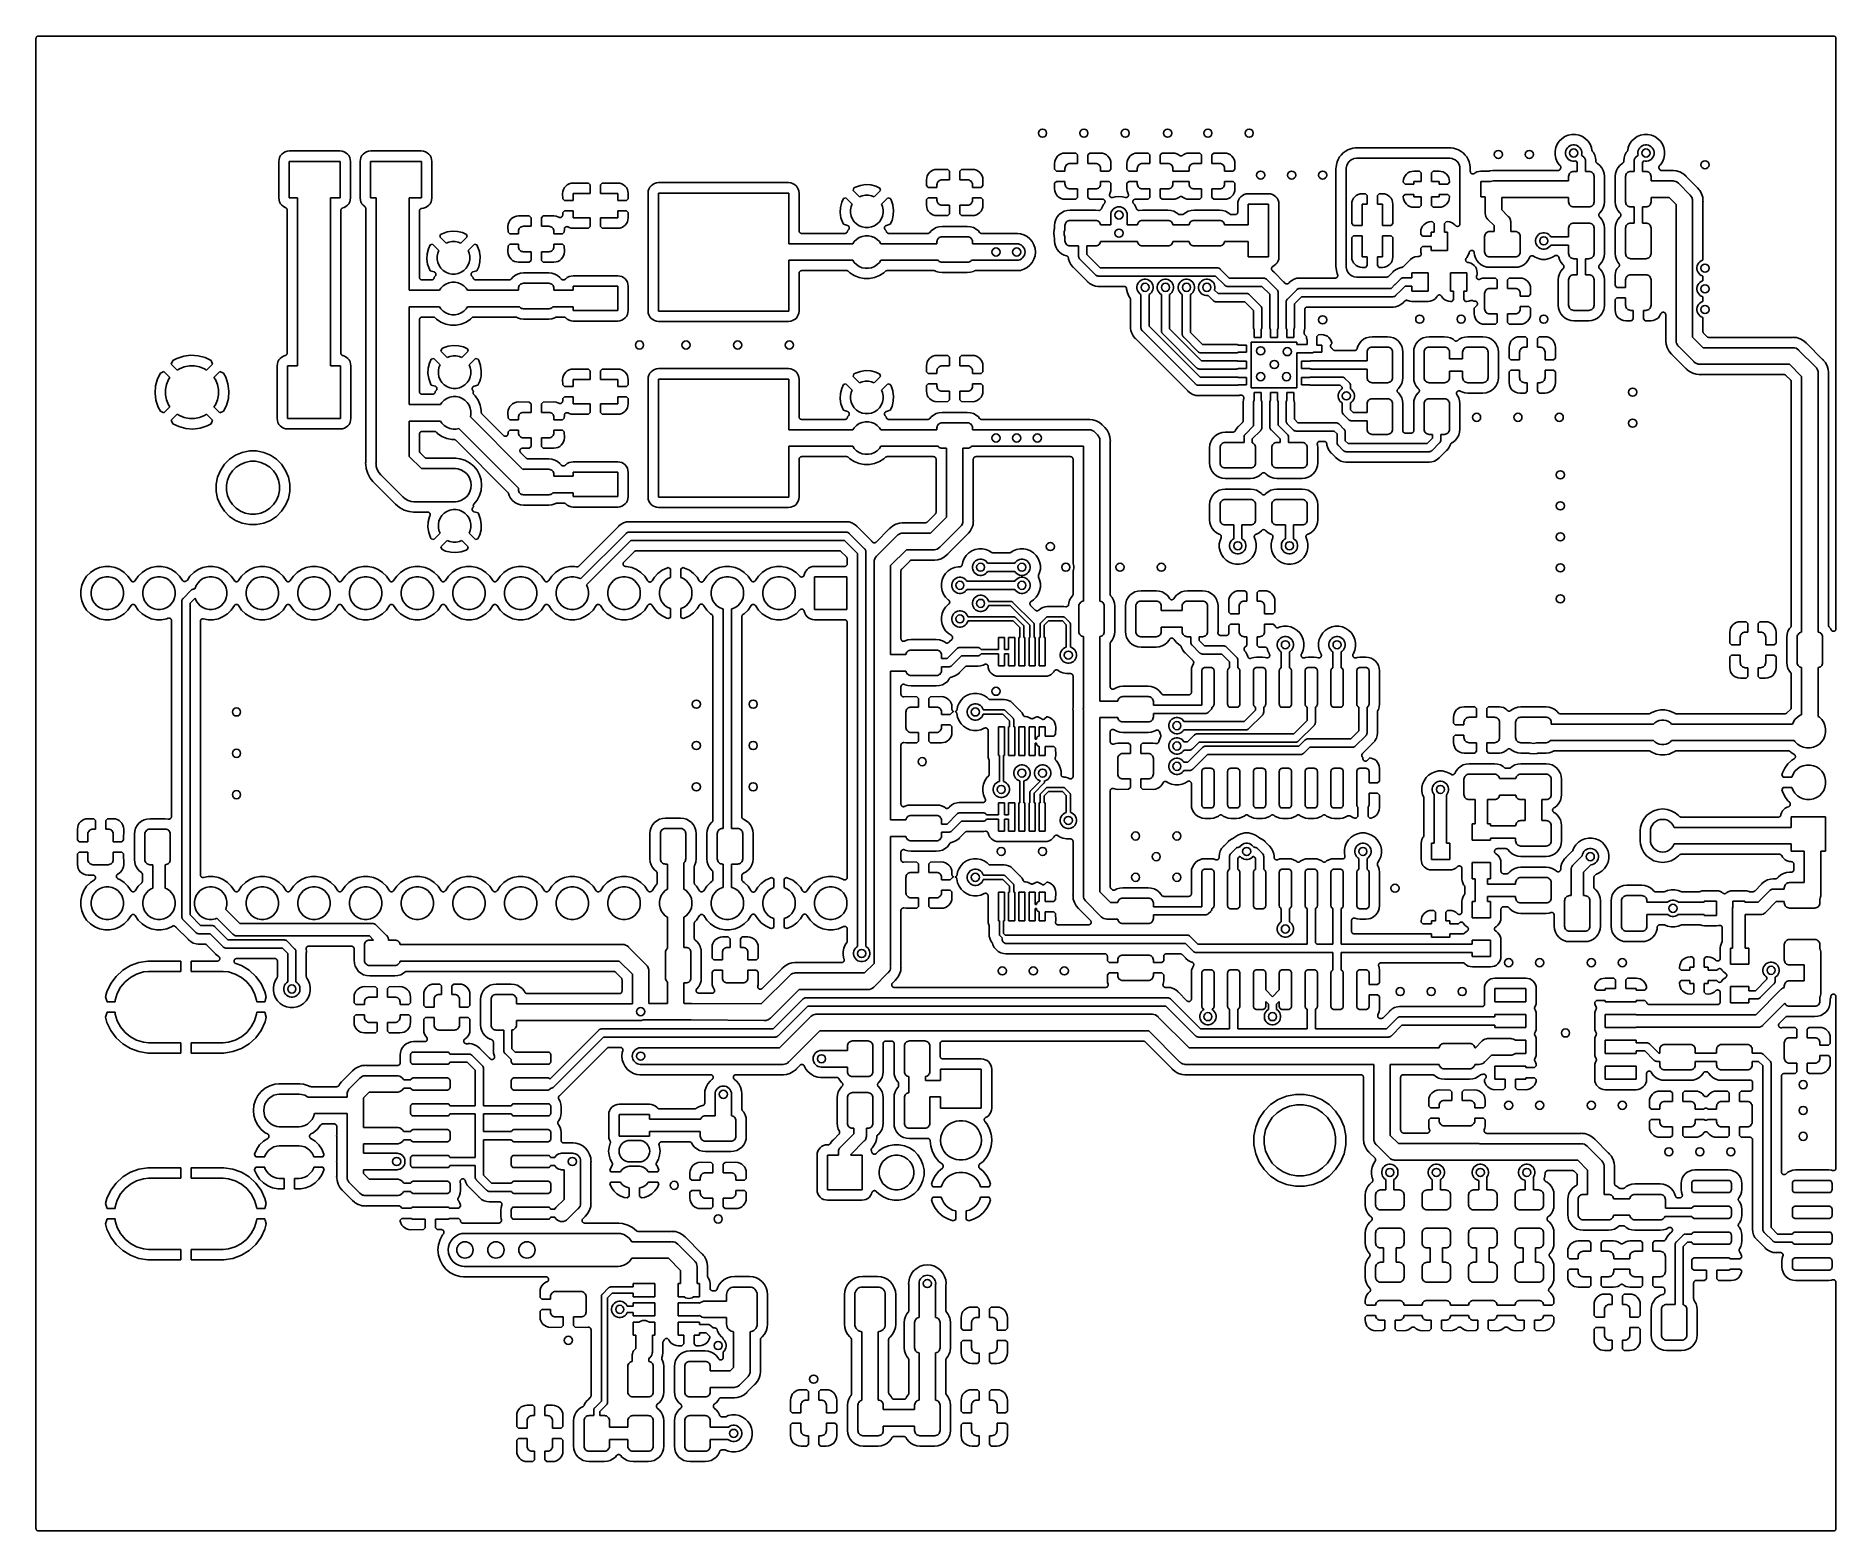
# Model space of a CAD drawing. Extents: x 105 to 193.4, y -145.7 to -72.2.
import ezdxf

# ---------------------------------------------------------------- set-up
doc = ezdxf.new("R2010")
doc.units = 0
doc.layers.add('BLACK', color=7, linetype='CONTINUOUS')

msp = doc.modelspace()

# ---------------------------------------------------------------- linework, layer by layer
at = {"layer": 'BLACK', "linetype": 'CONTINUOUS'}
for p, q in [((104.952, -72.3112), (104.953, -72.2993)), ((104.952, -72.3121), (104.952, -72.3112)), ((104.952, -72.3121), (104.952, -72.3121)), ((104.952, -72.3121), (104.952, -72.3121)), ((104.952, -72.313), (104.952, -72.3121)), ((104.952, -145.543), (104.952, -72.313)), ((104.953, -72.2993), (104.955, -72.2875)), ((104.955, -72.2866), (104.958, -72.2752)), ((104.955, -72.287), (104.955, -72.2866)), ((104.955, -72.2875), (104.955, -72.287)), ((104.958, -72.2752), (104.962, -72.2638)), ((104.962, -72.263), (104.968, -72.2525)), ((104.962, -72.2634), (104.962, -72.263)), ((104.962, -72.2638), (104.962, -72.2634)), ((104.968, -72.2525), (104.974, -72.242)), ((104.974, -72.2412), (104.982, -72.2321)), ((104.974, -72.2416), (104.974, -72.2412)), ((104.974, -72.242), (104.974, -72.2416)), ((104.982, -72.2321), (104.99, -72.2229)), ((104.99, -72.2223), (104.999, -72.2148)), ((104.99, -72.2226), (104.99, -72.2223)), ((104.99, -72.2229), (104.99, -72.2226)), ((104.999, -72.2148), (105.009, -72.2072)), ((105.009, -72.2067), (105.02, -72.2012)), ((105.009, -72.207), (105.009, -72.2067)), ((105.009, -72.2072), (105.009, -72.207)), ((105.02, -72.2012), (105.031, -72.1956)), ((105.031, -72.1952), (105.043, -72.1919)), ((105.031, -72.1955), (105.031, -72.1952)), ((105.031, -72.1956), (105.031, -72.1955)), ((105.043, -72.1919), (105.054, -72.1884)), ((105.054, -72.1884), (105.055, -72.1884)), ((105.055, -72.1882), (105.067, -72.1872)), ((105.055, -72.1884), (105.055, -72.1882)), ((105.067, -72.1872), (105.079, -72.186)), ((105.079, -72.186), (193.309, -72.186)), ((193.309, -72.186), (193.31, -72.186)), ((193.31, -72.186), (193.31, -72.186)), ((193.31, -72.186), (193.31, -72.186)), ((193.31, -72.186), (193.311, -72.186)), ((193.311, -72.186), (193.323, -72.1873)), ((193.323, -72.1873), (193.335, -72.1886)), ((193.335, -72.1886), (193.335, -72.1887)), ((193.335, -72.1887), (193.335, -72.1888)), ((193.335, -72.1888), (193.347, -72.1924)), ((193.347, -72.1924), (193.358, -72.1959)), ((193.358, -72.1959), (193.359, -72.1961)), ((193.359, -72.1961), (193.359, -72.1963)), ((193.359, -72.1963), (193.369, -72.202)), ((193.369, -72.202), (193.38, -72.2077)), ((193.38, -72.2077), (193.38, -72.208)), ((193.38, -72.208), (193.381, -72.2082)), ((193.381, -72.2082), (193.39, -72.2159)), ((193.39, -72.2159), (193.399, -72.2235)), ((193.399, -72.2235), (193.399, -72.2239)), ((193.399, -72.2239), (193.4, -72.2241)), ((193.4, -72.2241), (193.407, -72.2335)), ((193.407, -72.2335), (193.415, -72.2427)), ((193.415, -72.2427), (193.415, -72.2431)), ((193.415, -72.2431), (193.415, -72.2435)), ((193.415, -72.2435), (193.421, -72.2541)), ((193.421, -72.2541), (193.426, -72.2646)), ((193.426, -72.2646), (193.427, -72.265)), ((193.427, -72.265), (193.427, -72.2654)), ((193.427, -72.2654), (193.43, -72.2769)), ((193.43, -72.2769), (193.434, -72.2883)), ((193.434, -72.2883), (193.434, -72.2888)), ((193.434, -72.2888), (193.434, -72.2892)), ((193.434, -72.2892), (193.435, -72.3011)), ((193.435, -72.3011), (193.436, -72.313)), ((193.436, -72.313), (193.436, -101.321)), ((117.3, -77.8474), (117.205, -77.8764)), ((117.406, -77.8369), (117.3, -77.8474)), ((119.894, -77.8369), (117.406, -77.8369)), ((120, -77.8473), (119.894, -77.8369)), ((120.095, -77.8764), (120, -77.8473)), ((121.3, -77.8474), (121.205, -77.8764)), ((121.406, -77.8369), (121.3, -77.8474)), ((123.894, -77.8369), (121.406, -77.8369)), ((124, -77.8473), (123.894, -77.8369)), ((124.095, -77.8764), (124, -77.8473)), ((169.302, -77.8621), (169.21, -77.9327)), ((169.431, -77.7875), (169.302, -77.8621)), ((169.538, -77.7432), (169.431, -77.7875)), ((169.682, -77.7046), (169.538, -77.7432)), ((169.802, -77.6889), (169.682, -77.7046)), ((169.876, -77.684), (169.802, -77.6889)), ((174.44, -77.684), (169.876, -77.684)), ((174.514, -77.6889), (174.44, -77.684)), ((174.634, -77.7046), (174.514, -77.6889)), ((174.778, -77.7432), (174.634, -77.7046)), ((174.885, -77.7875), (174.778, -77.7432)), ((175.014, -77.8621), (174.885, -77.7875)), ((175.106, -77.9327), (175.014, -77.8621)), ((179.667, -77.6731), (179.632, -77.8486)), ((179.632, -77.8486), (179.632, -78.0274)), ((179.735, -77.5079), (179.667, -77.6731)), ((179.835, -77.3592), (179.735, -77.5079)), ((179.961, -77.2327), (179.835, -77.3592)), ((180.11, -77.1333), (179.961, -77.2327)), ((180.275, -77.0649), (180.11, -77.1333)), ((180.14, -77.8986), (180.155, -77.8213)), ((180.155, -77.8213), (180.186, -77.7485)), ((180.186, -77.7485), (180.229, -77.683)), ((180.229, -77.683), (180.285, -77.6273)), ((180.451, -77.03), (180.275, -77.0649)), ((180.285, -77.6273), (180.351, -77.5835)), ((180.351, -77.5835), (180.423, -77.5534)), ((180.423, -77.5534), (180.501, -77.538)), ((180.629, -77.03), (180.451, -77.03)), ((180.501, -77.538), (180.579, -77.538)), ((180.579, -77.538), (180.657, -77.5534)), ((180.805, -77.0649), (180.629, -77.03)), ((180.657, -77.5534), (180.729, -77.5835)), ((180.729, -77.5835), (180.795, -77.6273)), ((180.795, -77.6273), (180.851, -77.683)), ((180.97, -77.1333), (180.805, -77.0649)), ((180.851, -77.683), (180.894, -77.7485)), ((180.894, -77.7485), (180.925, -77.8213)), ((180.925, -77.8213), (180.94, -77.8986)), ((181.119, -77.2327), (180.97, -77.1333)), ((181.245, -77.3592), (181.119, -77.2327)), ((181.345, -77.5079), (181.245, -77.3592)), ((181.413, -77.6731), (181.345, -77.5079)), ((181.44, -77.807), (181.413, -77.6731)), ((181.441, -77.8123), (181.44, -77.807)), ((181.442, -77.8176), (181.441, -77.8123)), ((181.445, -77.8241), (181.442, -77.8176)), ((181.447, -77.8308), (181.445, -77.8241)), ((181.449, -77.8356), (181.447, -77.8308)), ((181.452, -77.8407), (181.449, -77.8356)), ((181.455, -77.8465), (181.452, -77.8407)), ((181.459, -77.8526), (181.455, -77.8465)), ((181.462, -77.8569), (181.459, -77.8526)), ((181.465, -77.8614), (181.462, -77.8569)), ((181.466, -77.8628), (181.465, -77.8614)), ((181.512, -77.919), (181.466, -77.8628)), ((183.17, -77.8628), (183.124, -77.919)), ((183.173, -77.8583), (183.17, -77.8628)), ((183.176, -77.8541), (183.173, -77.8583)), ((183.18, -77.848), (183.176, -77.8541)), ((183.184, -77.8422), (183.18, -77.848)), ((183.186, -77.8372), (183.184, -77.8422)), ((183.188, -77.8324), (183.186, -77.8372)), ((183.19, -77.8258), (183.188, -77.8324)), ((183.193, -77.8193), (183.19, -77.8258)), ((183.194, -77.814), (183.193, -77.8193)), ((183.196, -77.8088), (183.194, -77.814)), ((183.223, -77.6731), (183.196, -77.807)), ((183.196, -77.807), (183.196, -77.8088)), ((183.291, -77.5079), (183.223, -77.6731)), ((183.391, -77.3592), (183.291, -77.5079)), ((183.517, -77.2327), (183.391, -77.3592)), ((183.666, -77.1333), (183.517, -77.2327)), ((183.831, -77.0649), (183.666, -77.1333)), ((183.696, -77.8986), (183.711, -77.8213)), ((183.711, -77.8213), (183.742, -77.7485)), ((183.742, -77.7485), (183.785, -77.683)), ((183.785, -77.683), (183.841, -77.6273)), ((184.007, -77.03), (183.831, -77.0649)), ((183.841, -77.6273), (183.907, -77.5835)), ((183.907, -77.5835), (183.979, -77.5534)), ((183.979, -77.5534), (184.057, -77.538)), ((184.185, -77.03), (184.007, -77.03)), ((184.057, -77.538), (184.135, -77.538)), ((184.135, -77.538), (184.213, -77.5534)), ((184.361, -77.0649), (184.185, -77.03)), ((184.213, -77.5534), (184.285, -77.5835)), ((184.285, -77.5835), (184.351, -77.6273)), ((184.351, -77.6273), (184.407, -77.683)), ((184.526, -77.1333), (184.361, -77.0649)), ((184.407, -77.683), (184.45, -77.7485)), ((184.45, -77.7485), (184.481, -77.8213)), ((184.481, -77.8213), (184.496, -77.8986)), ((184.675, -77.2327), (184.526, -77.1333)), ((184.801, -77.3592), (184.675, -77.2327)), ((184.901, -77.5079), (184.801, -77.3592)), ((184.969, -77.6731), (184.901, -77.5079)), ((185.004, -77.8486), (184.969, -77.6731)), ((185.004, -78.0274), (185.004, -77.8486)), ((116.899, -78.2484), (116.889, -78.3542)), ((116.889, -78.3542), (116.889, -80.1418)), ((116.928, -78.1527), (116.899, -78.2484)), ((116.976, -78.0644), (116.928, -78.1527)), ((117.039, -77.9871), (116.976, -78.0644)), ((117.116, -77.9236), (117.039, -77.9871)), ((117.205, -77.8764), (117.116, -77.9236)), ((117.4, -80.148), (117.4, -78.348)), ((117.4, -78.348), (119.9, -78.348)), ((119.9, -78.348), (119.9, -80.148)), ((120.184, -77.9236), (120.095, -77.8764)), ((120.261, -77.9871), (120.184, -77.9236)), ((120.324, -78.0644), (120.261, -77.9871)), ((120.372, -78.1527), (120.324, -78.0644)), ((120.401, -78.2484), (120.372, -78.1527)), ((120.411, -78.3542), (120.401, -78.2484)), ((120.411, -80.1418), (120.411, -78.3542)), ((120.899, -78.2484), (120.889, -78.3542)), ((120.889, -78.3542), (120.889, -80.1418)), ((120.928, -78.1527), (120.899, -78.2484)), ((120.976, -78.0644), (120.928, -78.1527)), ((121.039, -77.9871), (120.976, -78.0644)), ((121.116, -77.9236), (121.039, -77.9871)), ((121.205, -77.8764), (121.116, -77.9236)), ((121.4, -80.148), (121.4, -78.348)), ((121.4, -78.348), (123.9, -78.348)), ((123.9, -78.348), (123.9, -80.148)), ((124.184, -77.9236), (124.095, -77.8764)), ((124.261, -77.9871), (124.184, -77.9236)), ((124.324, -78.0644), (124.261, -77.9871)), ((124.372, -78.1527), (124.324, -78.0644)), ((124.401, -78.2484), (124.372, -78.1527)), ((124.411, -78.3542), (124.401, -78.2484)), ((124.411, -80.1418), (124.411, -78.3542)), ((149.245, -78.744), (149.139, -78.7544)), ((149.775, -78.7467), (149.245, -78.744)), ((149.86, -78.8314), (149.775, -78.7467)), ((150.453, -78.7467), (150.368, -78.8314)), ((150.983, -78.744), (150.453, -78.7467)), ((151.089, -78.7544), (150.983, -78.744)), ((155.034, -78.3534), (155.024, -78.4587)), ((155.024, -78.4587), (155.027, -78.7392)), ((155.027, -78.7392), (155.111, -78.824)), ((155.063, -78.2577), (155.034, -78.3534)), ((155.111, -78.1694), (155.063, -78.2577)), ((155.174, -78.0921), (155.111, -78.1694)), ((155.251, -78.0286), (155.174, -78.0921)), ((155.34, -77.9814), (155.251, -78.0286)), ((155.435, -77.9524), (155.34, -77.9814)), ((155.541, -77.942), (155.435, -77.9524)), ((155.535, -78.703), (155.54, -78.6542)), ((155.535, -78.824), (155.535, -78.703)), ((155.54, -78.6542), (155.554, -78.6073)), ((156.071, -77.9447), (155.541, -77.942)), ((155.554, -78.6073), (155.577, -78.5641)), ((155.577, -78.5641), (155.608, -78.5262)), ((155.608, -78.5262), (155.646, -78.4951)), ((155.646, -78.4951), (155.689, -78.472)), ((155.689, -78.472), (155.736, -78.4578)), ((155.736, -78.4578), (155.785, -78.453)), ((155.785, -78.453), (156.156, -78.453)), ((156.156, -78.0294), (156.071, -77.9447)), ((156.156, -78.453), (156.156, -78.0294)), ((156.749, -77.9447), (156.664, -78.0294)), ((156.664, -78.0294), (156.664, -78.453)), ((156.664, -78.453), (157.035, -78.453)), ((157.279, -77.942), (156.749, -77.9447)), ((157.035, -78.453), (157.084, -78.4578)), ((157.084, -78.4578), (157.131, -78.472)), ((157.131, -78.472), (157.174, -78.4951)), ((157.174, -78.4951), (157.212, -78.5262)), ((157.212, -78.5262), (157.243, -78.5641)), ((157.243, -78.5641), (157.266, -78.6073)), ((157.266, -78.6073), (157.28, -78.6542)), ((157.385, -77.9523), (157.279, -77.942)), ((157.28, -78.6542), (157.285, -78.703)), ((157.285, -78.703), (157.285, -78.824)), ((157.48, -77.9814), (157.385, -77.9523)), ((157.569, -78.0286), (157.48, -77.9814)), ((157.646, -78.0921), (157.569, -78.0286)), ((157.709, -78.1694), (157.646, -78.0921)), ((157.757, -78.2577), (157.709, -78.1694)), ((157.709, -78.824), (157.793, -78.7392)), ((157.786, -78.3534), (157.757, -78.2577)), ((157.796, -78.4587), (157.786, -78.3534)), ((157.793, -78.7392), (157.796, -78.4587)), ((158.59, -78.3534), (158.58, -78.4587)), ((158.58, -78.4587), (158.583, -78.7392)), ((158.583, -78.7392), (158.667, -78.824)), ((158.619, -78.2577), (158.59, -78.3534)), ((158.667, -78.1694), (158.619, -78.2577)), ((158.73, -78.0921), (158.667, -78.1694)), ((158.807, -78.0286), (158.73, -78.0921)), ((158.896, -77.9814), (158.807, -78.0286)), ((158.991, -77.9524), (158.896, -77.9814)), ((159.097, -77.942), (158.991, -77.9524)), ((159.091, -78.703), (159.096, -78.6542)), ((159.091, -78.824), (159.091, -78.703)), ((159.096, -78.6542), (159.11, -78.6073)), ((159.627, -77.9447), (159.097, -77.942)), ((159.11, -78.6073), (159.133, -78.5641)), ((159.133, -78.5641), (159.164, -78.5262)), ((159.164, -78.5262), (159.202, -78.4951)), ((159.202, -78.4951), (159.245, -78.472)), ((159.245, -78.472), (159.292, -78.4578)), ((159.292, -78.4578), (159.341, -78.453)), ((159.341, -78.453), (159.712, -78.453)), ((159.712, -78.0294), (159.627, -77.9447)), ((159.712, -78.453), (159.712, -78.0294)), ((160.305, -77.9447), (160.22, -78.0294)), ((160.22, -78.0294), (160.22, -78.453)), ((160.22, -78.453), (160.591, -78.453)), ((160.835, -77.942), (160.305, -77.9447)), ((160.591, -78.453), (160.64, -78.4578)), ((160.64, -78.4578), (160.687, -78.472)), ((160.687, -78.472), (160.73, -78.4951)), ((160.73, -78.4951), (160.768, -78.5262)), ((160.768, -78.5262), (160.799, -78.5641)), ((160.799, -78.5641), (160.822, -78.6073)), ((160.822, -78.6073), (160.836, -78.6542)), ((160.941, -77.9523), (160.835, -77.942)), ((160.836, -78.6542), (160.841, -78.703)), ((160.841, -78.703), (160.841, -78.824)), ((161.036, -77.9814), (160.941, -77.9523)), ((161.125, -78.0286), (161.036, -77.9814)), ((161.155, -78.0539), (161.125, -78.0286)), ((161.165, -78.0605), (161.155, -78.0539)), ((161.175, -78.0672), (161.165, -78.0605)), ((161.176, -78.0674), (161.175, -78.0672)), ((161.176, -78.0677), (161.176, -78.0674)), ((161.187, -78.0722), (161.176, -78.0677)), ((161.198, -78.0769), (161.187, -78.0722)), ((161.198, -78.077), (161.198, -78.0769)), ((161.199, -78.0772), (161.198, -78.077)), ((161.211, -78.0795), (161.199, -78.0772)), ((161.222, -78.082), (161.211, -78.0795)), ((161.223, -78.082), (161.222, -78.082)), ((161.223, -78.0821), (161.223, -78.082)), ((161.235, -78.0821), (161.223, -78.0821)), ((161.247, -78.0822), (161.235, -78.0821)), ((161.248, -78.0821), (161.247, -78.0822)), ((161.26, -78.0798), (161.248, -78.0821)), ((161.248, -78.0821), (161.248, -78.0821)), ((161.271, -78.0777), (161.26, -78.0798)), ((161.272, -78.0775), (161.271, -78.0777)), ((161.283, -78.0729), (161.272, -78.0774)), ((161.272, -78.0774), (161.272, -78.0775)), ((161.294, -78.0685), (161.283, -78.0729)), ((161.295, -78.0682), (161.294, -78.0685)), ((161.305, -78.0615), (161.295, -78.068)), ((161.295, -78.068), (161.295, -78.0682)), ((161.315, -78.055), (161.305, -78.0615)), ((161.316, -78.0544), (161.315, -78.055)), ((161.317, -78.0539), (161.316, -78.0543)), ((161.316, -78.0543), (161.316, -78.0544)), ((161.316, -78.0544), (161.316, -78.0544)), ((161.347, -78.0286), (161.317, -78.0539)), ((161.436, -77.9814), (161.347, -78.0286)), ((161.531, -77.9524), (161.436, -77.9814)), ((161.637, -77.942), (161.531, -77.9524)), ((161.631, -78.703), (161.636, -78.6542)), ((161.631, -78.824), (161.631, -78.703)), ((161.636, -78.6542), (161.65, -78.6073)), ((162.167, -77.9447), (161.637, -77.942)), ((161.65, -78.6073), (161.673, -78.5641)), ((161.673, -78.5641), (161.704, -78.5262)), ((161.704, -78.5262), (161.742, -78.4951)), ((161.742, -78.4951), (161.785, -78.472)), ((161.785, -78.472), (161.832, -78.4578)), ((161.832, -78.4578), (161.881, -78.453)), ((161.881, -78.453), (162.252, -78.453)), ((162.252, -78.0294), (162.167, -77.9447)), ((162.252, -78.453), (162.252, -78.0294)), ((162.845, -77.9447), (162.76, -78.0294)), ((162.76, -78.0294), (162.76, -78.453)), ((162.76, -78.453), (163.131, -78.453)), ((163.375, -77.942), (162.845, -77.9447)), ((163.131, -78.453), (163.18, -78.4578)), ((163.18, -78.4578), (163.227, -78.472)), ((163.227, -78.472), (163.27, -78.4951)), ((163.27, -78.4951), (163.308, -78.5262)), ((163.308, -78.5262), (163.339, -78.5641)), ((163.339, -78.5641), (163.362, -78.6073)), ((163.362, -78.6073), (163.376, -78.6542)), ((163.481, -77.9523), (163.375, -77.942)), ((163.376, -78.6542), (163.381, -78.703)), ((163.381, -78.703), (163.381, -78.824)), ((163.576, -77.9814), (163.481, -77.9523)), ((163.665, -78.0286), (163.576, -77.9814)), ((163.742, -78.0921), (163.665, -78.0286)), ((163.805, -78.1694), (163.742, -78.0921)), ((163.853, -78.2577), (163.805, -78.1694)), ((163.805, -78.824), (163.889, -78.7392)), ((163.882, -78.3534), (163.853, -78.2577)), ((163.892, -78.4587), (163.882, -78.3534)), ((163.889, -78.7392), (163.892, -78.4587)), ((168.861, -78.6296), (168.856, -78.7042)), ((168.856, -78.7042), (168.856, -83.5218)), ((168.877, -78.5105), (168.861, -78.6296)), ((168.915, -78.3664), (168.877, -78.5105)), ((168.96, -78.2593), (168.915, -78.3664)), ((169.034, -78.1301), (168.96, -78.2593)), ((169.105, -78.0381), (169.034, -78.1301)), ((169.21, -77.9327), (169.105, -78.0381)), ((169.364, -78.7065), (169.365, -78.6992)), ((169.364, -78.7083), (169.364, -78.7065)), ((169.364, -83.5177), (169.364, -78.7083)), ((169.365, -78.6917), (169.379, -78.5851)), ((169.365, -78.6992), (169.365, -78.6917)), ((169.379, -78.5833), (169.38, -78.5801)), ((169.379, -78.5851), (169.379, -78.5833)), ((169.38, -78.5801), (169.381, -78.5768)), ((169.381, -78.5768), (169.383, -78.5681)), ((169.383, -78.5681), (169.385, -78.5593)), ((169.385, -78.5593), (169.387, -78.5563)), ((169.387, -78.5563), (169.388, -78.5531)), ((169.388, -78.5531), (169.426, -78.4614)), ((169.426, -78.4598), (169.428, -78.4569)), ((169.426, -78.4614), (169.426, -78.4598)), ((169.428, -78.4569), (169.429, -78.4538)), ((169.429, -78.4538), (169.434, -78.4461)), ((169.434, -78.4461), (169.438, -78.4381)), ((169.438, -78.4381), (169.44, -78.4356)), ((169.44, -78.4356), (169.442, -78.4327)), ((169.442, -78.4327), (169.503, -78.3541)), ((169.503, -78.3541), (169.504, -78.3527)), ((169.504, -78.3527), (169.506, -78.3503)), ((169.506, -78.3503), (169.508, -78.3475)), ((169.508, -78.3475), (169.515, -78.3414)), ((169.515, -78.3414), (169.521, -78.3348)), ((169.521, -78.3348), (169.524, -78.3329)), ((169.524, -78.3329), (169.526, -78.3306)), ((169.526, -78.3306), (169.605, -78.2702)), ((169.605, -78.2702), (169.606, -78.2692)), ((169.606, -78.2692), (169.609, -78.2674)), ((169.609, -78.2674), (169.612, -78.2653)), ((169.612, -78.2653), (169.62, -78.2611)), ((169.62, -78.2611), (169.627, -78.2564)), ((169.627, -78.2564), (169.631, -78.2552)), ((169.631, -78.2552), (169.633, -78.2537)), ((169.633, -78.2537), (169.725, -78.2157)), ((169.725, -78.2157), (169.727, -78.215)), ((169.727, -78.215), (169.73, -78.2141)), ((169.73, -78.2141), (169.733, -78.2127)), ((169.733, -78.2127), (169.742, -78.2107)), ((169.742, -78.2107), (169.751, -78.2082)), ((169.751, -78.2082), (169.754, -78.2079)), ((169.754, -78.2079), (169.757, -78.2071)), ((169.757, -78.2071), (169.864, -78.1931)), ((169.864, -78.1931), (169.866, -78.1929)), ((169.866, -78.1929), (169.873, -78.1927)), ((169.873, -78.1927), (169.88, -78.192)), ((169.88, -78.192), (174.436, -78.192)), ((174.436, -78.192), (174.437, -78.192)), ((174.437, -78.192), (174.445, -78.1928)), ((174.445, -78.1928), (174.452, -78.1931)), ((174.452, -78.1931), (174.559, -78.2071)), ((174.559, -78.2071), (174.561, -78.2074)), ((174.561, -78.2074), (174.564, -78.2082)), ((174.564, -78.2082), (174.567, -78.2085)), ((174.567, -78.2085), (174.576, -78.2111)), ((174.576, -78.2111), (174.585, -78.2133)), ((174.585, -78.2133), (174.588, -78.2147)), ((174.588, -78.2147), (174.591, -78.2157)), ((174.591, -78.2157), (174.683, -78.2537)), ((174.683, -78.2537), (174.684, -78.2544)), ((174.684, -78.2544), (174.687, -78.256)), ((174.687, -78.256), (174.69, -78.2571)), ((174.69, -78.2571), (174.698, -78.2619)), ((174.698, -78.2619), (174.706, -78.2663)), ((174.706, -78.2663), (174.708, -78.2685)), ((174.708, -78.2685), (174.711, -78.2702)), ((174.711, -78.2702), (174.79, -78.3306)), ((174.79, -78.3306), (174.791, -78.3317)), ((174.791, -78.3317), (174.794, -78.334)), ((174.794, -78.334), (174.796, -78.336)), ((174.796, -78.336), (174.803, -78.3426)), ((174.803, -78.3426), (174.809, -78.3489)), ((174.809, -78.3489), (174.811, -78.3516)), ((174.811, -78.3516), (174.813, -78.3541)), ((174.813, -78.3541), (174.874, -78.4327)), ((174.874, -78.4327), (174.875, -78.4342)), ((174.875, -78.4342), (174.877, -78.437)), ((174.877, -78.437), (174.879, -78.4396)), ((174.879, -78.4396), (174.883, -78.4476)), ((174.883, -78.4476), (174.888, -78.4554)), ((174.888, -78.4554), (174.889, -78.4585)), ((174.889, -78.4585), (174.89, -78.4614)), ((174.89, -78.4614), (174.928, -78.5531)), ((174.928, -78.5531), (174.929, -78.5547)), ((174.929, -78.5547), (174.93, -78.5579)), ((174.93, -78.5579), (174.931, -78.561)), ((174.931, -78.561), (174.933, -78.5698)), ((174.933, -78.5698), (174.936, -78.5785)), ((174.936, -78.5785), (174.936, -78.5818)), ((174.936, -78.5818), (174.937, -78.5851)), ((174.937, -78.5851), (174.951, -78.6917)), ((174.951, -78.6917), (174.951, -78.6935)), ((174.951, -78.6935), (174.951, -78.7009)), ((174.951, -78.7009), (174.952, -78.7083)), ((174.952, -78.7083), (174.952, -81.4169)), ((175.211, -78.0381), (175.106, -77.9327)), ((175.282, -78.1301), (175.211, -78.0381)), ((175.356, -78.2593), (175.282, -78.1301)), ((175.401, -78.3664), (175.356, -78.2593)), ((175.439, -78.5105), (175.401, -78.3664)), ((175.455, -78.6296), (175.439, -78.5105)), ((175.46, -78.7042), (175.455, -78.6296)), ((175.46, -78.8396), (175.46, -78.7042)), ((179.632, -78.0274), (179.667, -78.2029)), ((179.667, -78.2029), (179.735, -78.3681)), ((179.735, -78.3681), (179.835, -78.5168)), ((179.835, -78.5168), (179.87, -78.5526)), ((179.869, -78.7456), (179.864, -78.7508)), ((179.871, -78.7407), (179.869, -78.7456)), ((179.87, -78.5526), (179.872, -78.5538)), ((179.875, -78.736), (179.871, -78.7407)), ((179.872, -78.5538), (179.875, -78.5583)), ((179.875, -78.5583), (179.879, -78.5623)), ((179.893, -78.7022), (179.875, -78.7345)), ((179.875, -78.7345), (179.875, -78.736)), ((179.879, -78.5623), (179.883, -78.5679)), ((179.883, -78.5679), (179.887, -78.5732)), ((179.887, -78.5732), (179.89, -78.5783)), ((179.89, -78.5783), (179.893, -78.583)), ((179.893, -78.583), (179.895, -78.5892)), ((179.895, -78.697), (179.893, -78.7022)), ((179.895, -78.5892), (179.899, -78.5952)), ((179.898, -78.692), (179.895, -78.697)), ((179.9, -78.6856), (179.898, -78.692)), ((179.899, -78.5952), (179.9, -78.6007)), ((179.9, -78.6007), (179.902, -78.6059)), ((179.902, -78.6794), (179.9, -78.6856)), ((179.902, -78.6059), (179.904, -78.6125)), ((179.903, -78.6738), (179.902, -78.6794)), ((179.905, -78.6683), (179.903, -78.6738)), ((179.904, -78.6125), (179.906, -78.619)), ((179.906, -78.6616), (179.905, -78.6683)), ((179.906, -78.619), (179.906, -78.6247)), ((179.906, -78.6247), (179.907, -78.6303)), ((179.907, -78.655), (179.906, -78.6616)), ((179.907, -78.6303), (179.907, -78.637)), ((179.907, -78.637), (179.908, -78.6437)), ((179.908, -78.6437), (179.907, -78.6494)), ((179.907, -78.6494), (179.907, -78.655)), ((180.14, -77.9774), (180.14, -77.8986)), ((180.155, -78.0547), (180.14, -77.9774)), ((180.186, -78.1275), (180.155, -78.0547)), ((180.229, -78.193), (180.186, -78.1275)), ((180.285, -78.2487), (180.229, -78.193)), ((180.351, -78.2925), (180.285, -78.2487)), ((180.423, -78.3226), (180.351, -78.2925)), ((180.501, -78.338), (180.423, -78.3226)), ((180.579, -78.338), (180.501, -78.338)), ((180.64, -78.3258), (180.579, -78.338)), ((180.715, -78.4002), (180.64, -78.3258)), ((180.715, -78.841), (180.715, -78.4002)), ((180.94, -77.9774), (180.928, -78.0385)), ((180.928, -78.0385), (181.055, -78.1653)), ((180.94, -77.8986), (180.94, -77.9774)), ((181.055, -78.1653), (181.062, -78.1716)), ((181.062, -78.1716), (181.069, -78.1794)), ((181.069, -78.1794), (181.088, -78.2026)), ((181.088, -78.2026), (181.107, -78.2379)), ((181.107, -78.2379), (181.108, -78.244)), ((181.108, -78.244), (181.118, -78.2762)), ((181.118, -78.2762), (181.121, -78.306)), ((181.121, -78.306), (181.121, -78.306)), ((181.121, -78.306), (181.122, -78.316)), ((181.122, -78.316), (181.121, -78.326)), ((181.121, -78.326), (181.121, -78.841)), ((181.578, -78.0425), (181.512, -77.919)), ((181.619, -78.1766), (181.578, -78.0425)), ((181.63, -78.2871), (181.619, -78.1766)), ((181.63, -78.2873), (181.63, -78.2871)), ((181.633, -78.316), (181.63, -78.2873)), ((181.632, -78.325), (181.633, -78.316)), ((181.632, -78.3369), (181.632, -78.325)), ((181.632, -78.3487), (181.632, -78.3369)), ((181.632, -78.3493), (181.632, -78.3487)), ((181.632, -78.3498), (181.632, -78.3493)), ((181.634, -78.3614), (181.632, -78.3498)), ((181.636, -78.3731), (181.634, -78.3614)), ((181.636, -78.3736), (181.636, -78.3731)), ((181.637, -78.3742), (181.636, -78.3736)), ((181.641, -78.3851), (181.637, -78.3742)), ((181.645, -78.3961), (181.641, -78.3851)), ((181.646, -78.3966), (181.645, -78.3961)), ((181.646, -78.3971), (181.646, -78.3966)), ((181.653, -78.407), (181.646, -78.3971)), ((181.659, -78.4169), (181.653, -78.407)), ((181.659, -78.4173), (181.659, -78.4169)), ((181.66, -78.4177), (181.659, -78.4173)), ((181.668, -78.4261), (181.66, -78.4177)), ((181.676, -78.4346), (181.668, -78.4261)), ((181.677, -78.4349), (181.676, -78.4346)), ((181.677, -78.4353), (181.677, -78.4349)), ((181.687, -78.442), (181.677, -78.4353)), ((181.697, -78.4487), (181.687, -78.442)), ((181.698, -78.4492), (181.697, -78.4487)), ((181.698, -78.4495), (181.698, -78.4492)), ((181.698, -78.4492), (181.698, -78.4492)), ((181.698, -78.4492), (181.698, -78.4492)), ((181.715, -78.4587), (181.698, -78.4495)), ((181.831, -78.5533), (181.715, -78.4587)), ((181.925, -78.6685), (181.831, -78.5533)), ((181.996, -78.8), (181.925, -78.6685)), ((182.711, -78.6685), (182.64, -78.8)), ((182.805, -78.5533), (182.711, -78.6685)), ((182.921, -78.4587), (182.805, -78.5533)), ((182.938, -78.4495), (182.921, -78.4587)), ((182.948, -78.4429), (182.938, -78.4495)), ((182.957, -78.4364), (182.948, -78.4429)), ((182.958, -78.436), (182.957, -78.4364)), ((182.967, -78.4274), (182.958, -78.4357)), ((182.958, -78.4357), (182.958, -78.436)), ((182.975, -78.4191), (182.967, -78.4274)), ((182.976, -78.4182), (182.975, -78.4186)), ((182.975, -78.4186), (182.975, -78.4191)), ((182.983, -78.4084), (182.976, -78.4182)), ((182.989, -78.3986), (182.983, -78.4084)), ((182.99, -78.3977), (182.989, -78.3981)), ((182.989, -78.3981), (182.989, -78.3986)), ((182.994, -78.3868), (182.99, -78.3977)), ((182.999, -78.3758), (182.994, -78.3868)), ((183.002, -78.3632), (182.999, -78.3748)), ((182.999, -78.3748), (182.999, -78.3753)), ((182.999, -78.3753), (182.999, -78.3758)), ((183.004, -78.3516), (183.002, -78.3632)), ((183.017, -78.1766), (183.003, -78.316)), ((183.003, -78.316), (183.004, -78.325)), ((183.004, -78.325), (183.004, -78.3257)), ((183.004, -78.3257), (183.004, -78.3257)), ((183.004, -78.3257), (183.004, -78.3257)), ((183.004, -78.3257), (183.004, -78.3268)), ((183.004, -78.3268), (183.004, -78.3387)), ((183.004, -78.3387), (183.004, -78.3505)), ((183.004, -78.3505), (183.004, -78.351)), ((183.004, -78.351), (183.004, -78.3516)), ((183.058, -78.0425), (183.017, -78.1766)), ((183.124, -77.919), (183.058, -78.0425)), ((183.514, -78.316), (183.518, -78.2762)), ((183.515, -78.326), (183.514, -78.316)), ((183.515, -78.841), (183.515, -78.326)), ((183.518, -78.2762), (183.529, -78.2379)), ((183.529, -78.2379), (183.548, -78.2026)), ((183.548, -78.2026), (183.567, -78.1794)), ((183.567, -78.1794), (183.574, -78.1716)), ((183.567, -78.1794), (183.567, -78.1794)), ((183.574, -78.1716), (183.581, -78.1653)), ((183.581, -78.1653), (183.708, -78.0385)), ((183.696, -77.9774), (183.696, -77.8986)), ((183.708, -78.0385), (183.696, -77.9774)), ((183.996, -78.3258), (183.921, -78.4002)), ((183.921, -78.4002), (183.921, -78.841)), ((184.057, -78.338), (183.996, -78.3258)), ((184.135, -78.338), (184.057, -78.338)), ((184.213, -78.3226), (184.135, -78.338)), ((184.285, -78.2925), (184.213, -78.3226)), ((184.351, -78.2487), (184.285, -78.2925)), ((184.407, -78.193), (184.351, -78.2487)), ((184.45, -78.1275), (184.407, -78.193)), ((184.481, -78.0547), (184.45, -78.1275)), ((184.496, -77.9774), (184.481, -78.0547)), ((184.496, -77.8986), (184.496, -77.9774)), ((184.728, -78.6419), (184.729, -78.6352)), ((184.729, -78.6476), (184.728, -78.6419)), ((184.729, -78.6285), (184.73, -78.6229)), ((184.729, -78.6352), (184.729, -78.6285)), ((184.729, -78.6533), (184.729, -78.6476)), ((184.73, -78.6599), (184.729, -78.6533)), ((184.73, -78.6229), (184.731, -78.6173)), ((184.731, -78.6666), (184.73, -78.6599)), ((184.731, -78.6173), (184.733, -78.6108)), ((184.732, -78.6721), (184.731, -78.6666)), ((184.733, -78.6777), (184.732, -78.6721)), ((184.733, -78.6108), (184.734, -78.6042)), ((184.736, -78.6839), (184.733, -78.6777)), ((184.734, -78.6042), (184.736, -78.599)), ((184.736, -78.599), (184.738, -78.5936)), ((184.738, -78.6904), (184.736, -78.6839)), ((184.738, -78.5936), (184.741, -78.5876)), ((184.74, -78.6954), (184.738, -78.6904)), ((184.743, -78.7007), (184.74, -78.6954)), ((184.741, -78.5876), (184.744, -78.5814)), ((184.743, -78.7022), (184.743, -78.7007)), ((184.761, -78.7345), (184.743, -78.7022)), ((184.744, -78.5814), (184.747, -78.5767)), ((184.747, -78.5767), (184.75, -78.5717)), ((184.75, -78.5717), (184.754, -78.5665)), ((184.754, -78.5665), (184.758, -78.561)), ((184.758, -78.561), (184.762, -78.557)), ((184.764, -78.7391), (184.761, -78.7345)), ((184.762, -78.557), (184.766, -78.5526)), ((184.766, -78.7441), (184.764, -78.7391)), ((184.766, -78.5526), (184.801, -78.5168)), ((184.771, -78.7494), (184.766, -78.7441)), ((184.774, -78.7551), (184.771, -78.7494)), ((184.801, -78.5168), (184.901, -78.3681)), ((184.901, -78.3681), (184.969, -78.2029)), ((184.969, -78.2029), (185.004, -78.0274)), ((130.991, -79.5631), (130.928, -79.6404)), ((131.068, -79.4996), (130.991, -79.5631)), ((131.157, -79.4524), (131.068, -79.4996)), ((131.252, -79.4234), (131.157, -79.4524)), ((131.358, -79.413), (131.252, -79.4234)), ((132.113, -79.4158), (131.358, -79.413)), ((132.198, -79.5004), (132.113, -79.4158)), ((132.198, -79.924), (132.198, -79.5004)), ((132.791, -79.4158), (132.706, -79.5004)), ((132.706, -79.5004), (132.706, -79.924)), ((133.546, -79.413), (132.791, -79.4158)), ((133.652, -79.4233), (133.546, -79.413)), ((133.747, -79.4524), (133.652, -79.4233)), ((133.836, -79.4996), (133.747, -79.4524)), ((133.913, -79.5631), (133.836, -79.4996)), ((133.976, -79.6404), (133.913, -79.5631)), ((135.128, -79.6204), (135.08, -79.7087)), ((135.191, -79.5431), (135.128, -79.6204)), ((135.268, -79.4796), (135.191, -79.5431)), ((135.357, -79.4324), (135.268, -79.4796)), ((135.452, -79.4034), (135.357, -79.4324)), ((135.558, -79.3929), (135.452, -79.4034)), ((141.946, -79.3929), (135.558, -79.3929)), ((142.052, -79.4034), (141.946, -79.3929)), ((142.147, -79.4324), (142.052, -79.4034)), ((142.236, -79.4796), (142.147, -79.4324)), ((142.313, -79.5431), (142.236, -79.4796)), ((142.376, -79.6204), (142.313, -79.5431)), ((142.424, -79.7087), (142.376, -79.6204)), ((145.231, -79.6168), (145.161, -79.6542)), ((145.477, -79.529), (145.231, -79.6168)), ((145.732, -79.4912), (145.477, -79.529)), ((145.989, -79.5039), (145.732, -79.4912)), ((146.239, -79.5666), (145.989, -79.5039)), ((146.432, -79.6578), (146.239, -79.5666)), ((148.738, -79.1554), (148.728, -79.2607)), ((148.728, -79.2607), (148.731, -79.5412)), ((148.731, -79.5412), (148.815, -79.626)), ((148.767, -79.0597), (148.738, -79.1554)), ((148.815, -78.9714), (148.767, -79.0597)), ((148.878, -78.8941), (148.815, -78.9714)), ((148.815, -79.626), (149.239, -79.626)), ((148.955, -78.8306), (148.878, -78.8941)), ((149.044, -78.7834), (148.955, -78.8306)), ((149.139, -78.7544), (149.044, -78.7834)), ((149.239, -79.505), (149.244, -79.4562)), ((149.239, -79.626), (149.239, -79.505)), ((149.244, -79.4562), (149.258, -79.4093)), ((149.258, -79.4093), (149.281, -79.3661)), ((149.281, -79.3661), (149.312, -79.3282)), ((149.312, -79.3282), (149.35, -79.2971)), ((149.35, -79.2971), (149.393, -79.274)), ((149.393, -79.274), (149.44, -79.2598)), ((149.44, -79.2598), (149.489, -79.255)), ((149.489, -79.255), (149.86, -79.255)), ((149.86, -79.255), (149.86, -78.8314)), ((150.368, -78.8314), (150.368, -79.255)), ((150.368, -79.255), (150.739, -79.255)), ((150.739, -79.255), (150.788, -79.2598)), ((150.788, -79.2598), (150.835, -79.274)), ((150.835, -79.274), (150.878, -79.2971)), ((150.878, -79.2971), (150.916, -79.3282)), ((150.916, -79.3282), (150.947, -79.3661)), ((150.947, -79.3661), (150.97, -79.4093)), ((150.97, -79.4093), (150.984, -79.4562)), ((150.984, -79.4562), (150.989, -79.505)), ((150.989, -79.505), (150.989, -79.626)), ((150.989, -79.626), (151.413, -79.626)), ((151.184, -78.7834), (151.089, -78.7544)), ((151.273, -78.8306), (151.184, -78.7834)), ((151.35, -78.8941), (151.273, -78.8306)), ((151.413, -78.9714), (151.35, -78.8941)), ((151.461, -79.0597), (151.413, -78.9714)), ((151.413, -79.626), (151.425, -79.6132)), ((151.425, -79.6132), (151.497, -79.5412)), ((151.425, -79.6132), (151.425, -79.6132)), ((151.49, -79.1554), (151.461, -79.0597)), ((151.5, -79.2607), (151.49, -79.1554)), ((151.497, -79.5412), (151.5, -79.2607)), ((155.027, -79.4168), (155.024, -79.6973)), ((155.111, -79.332), (155.027, -79.4168)), ((155.111, -78.824), (155.535, -78.824)), ((155.535, -79.332), (155.111, -79.332)), ((155.535, -79.453), (155.535, -79.332)), ((155.54, -79.5018), (155.535, -79.453)), ((155.554, -79.5487), (155.54, -79.5018)), ((155.577, -79.5919), (155.554, -79.5487)), ((155.608, -79.6298), (155.577, -79.5919)), ((155.646, -79.6609), (155.608, -79.6298)), ((157.212, -79.6298), (157.174, -79.6609)), ((157.243, -79.5919), (157.212, -79.6298)), ((157.266, -79.5487), (157.243, -79.5919)), ((157.28, -79.5018), (157.266, -79.5487)), ((157.285, -79.453), (157.28, -79.5018)), ((157.285, -78.824), (157.709, -78.824)), ((157.709, -79.332), (157.285, -79.332)), ((157.285, -79.332), (157.285, -79.453)), ((157.793, -79.4168), (157.709, -79.332)), ((157.796, -79.6973), (157.793, -79.4168)), ((158.583, -79.4168), (158.58, -79.6973)), ((158.667, -79.332), (158.583, -79.4168)), ((158.667, -78.824), (159.091, -78.824)), ((159.091, -79.332), (158.667, -79.332)), ((159.091, -79.453), (159.091, -79.332)), ((159.096, -79.5018), (159.091, -79.453)), ((159.11, -79.5487), (159.096, -79.5018)), ((159.133, -79.5919), (159.11, -79.5487)), ((159.164, -79.6298), (159.133, -79.5919)), ((159.202, -79.6609), (159.164, -79.6298)), ((160.768, -79.6298), (160.73, -79.6609)), ((160.799, -79.5919), (160.768, -79.6298)), ((160.822, -79.5487), (160.799, -79.5919)), ((160.836, -79.5018), (160.822, -79.5487)), ((160.841, -79.453), (160.836, -79.5018)), ((160.841, -78.824), (161.631, -78.824)), ((160.841, -79.332), (160.841, -79.453)), ((161.631, -79.332), (160.841, -79.332)), ((161.631, -79.453), (161.631, -79.332)), ((161.636, -79.5018), (161.631, -79.453)), ((161.65, -79.5487), (161.636, -79.5018)), ((161.673, -79.5919), (161.65, -79.5487)), ((161.704, -79.6298), (161.673, -79.5919)), ((161.742, -79.6609), (161.704, -79.6298)), ((163.308, -79.6298), (163.27, -79.6609)), ((163.339, -79.5919), (163.308, -79.6298)), ((163.362, -79.5487), (163.339, -79.5919)), ((163.376, -79.5018), (163.362, -79.5487)), ((163.381, -79.453), (163.376, -79.5018)), ((163.381, -78.824), (163.805, -78.824)), ((163.381, -79.332), (163.381, -79.453)), ((163.805, -79.332), (163.381, -79.332)), ((163.889, -79.4168), (163.805, -79.332)), ((163.892, -79.6973), (163.889, -79.4168)), ((172.176, -79.2414), (172.166, -79.3451)), ((172.166, -79.3451), (172.167, -79.3758)), ((172.167, -79.3758), (172.253, -79.462)), ((172.205, -79.1457), (172.176, -79.2414)), ((172.253, -79.0574), (172.205, -79.1457)), ((172.316, -78.9801), (172.253, -79.0574)), ((172.253, -79.462), (172.677, -79.462)), ((172.393, -78.9166), (172.316, -78.9801)), ((172.482, -78.8694), (172.393, -78.9166)), ((172.577, -78.8404), (172.482, -78.8694)), ((172.683, -78.83), (172.577, -78.8404)), ((172.677, -79.462), (172.677, -79.341)), ((172.677, -79.341), (173.048, -79.341)), ((172.963, -78.8325), (172.683, -78.83)), ((173.048, -78.9174), (172.963, -78.8325)), ((173.048, -79.341), (173.048, -78.9174)), ((173.641, -78.8325), (173.556, -78.9174)), ((173.556, -78.9174), (173.556, -79.341)), ((173.556, -79.341), (173.927, -79.341)), ((173.921, -78.83), (173.641, -78.8325)), ((174.027, -78.8404), (173.921, -78.83)), ((173.927, -79.341), (173.927, -79.462)), ((173.927, -79.462), (174.351, -79.462)), ((174.122, -78.8694), (174.027, -78.8404)), ((174.211, -78.9166), (174.122, -78.8694)), ((174.288, -78.9801), (174.211, -78.9166)), ((174.351, -79.0574), (174.288, -78.9801)), ((174.399, -79.1457), (174.351, -79.0574)), ((174.351, -79.462), (174.437, -79.3758)), ((174.428, -79.2414), (174.399, -79.1457)), ((174.438, -79.3451), (174.428, -79.2414)), ((174.437, -79.3758), (174.438, -79.3451)), ((175.461, -78.8455), (175.46, -78.8396)), ((175.461, -78.8515), (175.461, -78.8455)), ((175.462, -78.8578), (175.461, -78.8515)), ((175.462, -78.8643), (175.462, -78.8578)), ((175.464, -78.87), (175.462, -78.8643)), ((175.465, -78.8758), (175.464, -78.87)), ((175.468, -78.8818), (175.465, -78.8758)), ((175.47, -78.888), (175.468, -78.8818)), ((175.472, -78.8933), (175.47, -78.888)), ((175.475, -78.8988), (175.472, -78.8933)), ((175.478, -78.9042), (175.475, -78.8988)), ((175.481, -78.9099), (175.478, -78.9042)), ((175.485, -78.9145), (175.481, -78.9099)), ((175.488, -78.9195), (175.485, -78.9145)), ((175.493, -78.9241), (175.488, -78.9195)), ((175.497, -78.9291), (175.493, -78.9241)), ((175.501, -78.9329), (175.497, -78.9291)), ((175.506, -78.9371), (175.501, -78.9329)), ((175.511, -78.9408), (175.506, -78.9371)), ((175.516, -78.9449), (175.511, -78.9408)), ((175.521, -78.9477), (175.516, -78.9449)), ((175.526, -78.9511), (175.521, -78.9477)), ((175.532, -78.9536), (175.526, -78.9511)), ((175.538, -78.9567), (175.532, -78.9536)), ((175.543, -78.9584), (175.538, -78.9567)), ((175.549, -78.9608), (175.543, -78.9584)), ((175.555, -78.9621), (175.549, -78.9608)), ((175.561, -78.964), (175.555, -78.9621)), ((175.567, -78.9646), (175.561, -78.964)), ((175.573, -78.9659), (175.567, -78.9646)), ((175.58, -78.9659), (175.573, -78.9659)), ((175.586, -78.9666), (175.58, -78.9659)), ((175.592, -78.9661), (175.586, -78.9666)), ((175.598, -78.9661), (175.592, -78.9661)), ((175.604, -78.9649), (175.598, -78.9661)), ((175.611, -78.9644), (175.604, -78.9649)), ((175.617, -78.9627), (175.611, -78.9644)), ((175.622, -78.9616), (175.617, -78.9627)), ((175.628, -78.9592), (175.622, -78.9616)), ((175.635, -78.9574), (175.628, -78.9592)), ((175.64, -78.9546), (175.635, -78.9574)), ((175.645, -78.9524), (175.64, -78.9546)), ((175.651, -78.9489), (175.645, -78.9524)), ((175.657, -78.9459), (175.651, -78.9489)), ((175.661, -78.9421), (175.657, -78.9459)), ((175.666, -78.9389), (175.661, -78.9421)), ((175.668, -78.9378), (175.666, -78.9389)), ((175.693, -78.9166), (175.668, -78.9378)), ((175.782, -78.8694), (175.693, -78.9166)), ((175.877, -78.8404), (175.782, -78.8694)), ((175.983, -78.8299), (175.877, -78.8404)), ((175.977, -80.091), (175.977, -79.341)), ((175.977, -79.341), (176.441, -79.341)), ((176.354, -78.8299), (175.983, -78.8299)), ((176.36, -78.8294), (176.354, -78.8299)), ((176.365, -78.8295), (176.36, -78.8294)), ((176.372, -78.8282), (176.365, -78.8295)), ((176.379, -78.8275), (176.372, -78.8282)), ((176.384, -78.8259), (176.379, -78.8275)), ((176.389, -78.825), (176.384, -78.8259)), ((176.391, -78.8245), (176.389, -78.825)), ((176.423, -78.8148), (176.391, -78.8245)), ((176.563, -78.801), (176.423, -78.8148)), ((176.441, -79.341), (176.446, -79.3387)), ((176.446, -79.3387), (176.522, -79.3155)), ((176.522, -79.3155), (176.58, -79.3098)), ((176.602, -78.7972), (176.563, -78.801)), ((176.58, -79.3098), (176.602, -79.3076)), ((176.641, -78.801), (176.602, -78.7972)), ((176.602, -79.3076), (176.622, -79.3096)), ((176.622, -79.3096), (180.293, -79.3096)), ((176.646, -78.801), (176.641, -78.801)), ((176.651, -78.8016), (176.646, -78.801)), ((176.653, -78.8016), (176.651, -78.8016)), ((179.763, -78.8016), (176.653, -78.8016)), ((179.769, -78.801), (179.763, -78.8016)), ((179.775, -78.8011), (179.769, -78.801)), ((179.781, -78.7998), (179.775, -78.8011)), ((179.788, -78.7992), (179.781, -78.7998)), ((179.794, -78.7976), (179.788, -78.7992)), ((179.799, -78.7965), (179.794, -78.7976)), ((179.805, -78.794), (179.799, -78.7965)), ((179.812, -78.792), (179.805, -78.794)), ((179.817, -78.7894), (179.812, -78.792)), ((179.822, -78.7873), (179.817, -78.7894)), ((179.828, -78.7836), (179.822, -78.7873)), ((179.834, -78.7804), (179.828, -78.7836)), ((179.838, -78.7768), (179.834, -78.7804)), ((179.843, -78.7738), (179.838, -78.7768)), ((179.848, -78.769), (179.843, -78.7738)), ((179.853, -78.7647), (179.848, -78.769)), ((179.857, -78.7604), (179.853, -78.7647)), ((179.861, -78.7564), (179.857, -78.7604)), ((179.864, -78.7508), (179.861, -78.7564)), ((180.293, -79.091), (180.298, -79.0422)), ((180.293, -79.3096), (180.293, -79.091)), ((180.298, -79.0422), (180.312, -78.9953)), ((180.312, -78.9953), (180.335, -78.9521)), ((180.335, -78.9521), (180.366, -78.9142)), ((180.366, -78.9142), (180.404, -78.8831)), ((180.404, -78.8831), (180.447, -78.86)), ((180.447, -78.86), (180.494, -78.8458)), ((180.494, -78.8458), (180.543, -78.841)), ((180.543, -78.841), (180.715, -78.841)), ((181.121, -78.841), (181.293, -78.841)), ((181.293, -78.841), (181.342, -78.8458)), ((181.342, -78.8458), (181.389, -78.86)), ((181.389, -78.86), (181.432, -78.8831)), ((181.432, -78.8831), (181.47, -78.9142)), ((181.47, -78.9142), (181.501, -78.9521)), ((181.501, -78.9521), (181.524, -78.9953)), ((181.524, -78.9953), (181.538, -79.0422)), ((181.538, -79.0422), (181.543, -79.091)), ((181.543, -79.091), (181.543, -80.341)), ((182.039, -78.9426), (181.996, -78.8)), ((182.054, -79.0972), (182.039, -78.9426)), ((182.054, -80.3348), (182.054, -79.0972)), ((182.597, -78.9426), (182.582, -79.0972)), ((182.582, -79.0972), (182.582, -80.3348)), ((182.64, -78.8), (182.597, -78.9426)), ((183.093, -79.091), (183.098, -79.0422)), ((183.093, -80.341), (183.093, -79.091)), ((183.098, -79.0422), (183.112, -78.9953)), ((183.112, -78.9953), (183.135, -78.9521)), ((183.135, -78.9521), (183.166, -78.9142)), ((183.166, -78.9142), (183.204, -78.8831)), ((183.204, -78.8831), (183.247, -78.86)), ((183.247, -78.86), (183.294, -78.8458)), ((183.294, -78.8458), (183.343, -78.841)), ((183.343, -78.841), (183.515, -78.841)), ((183.921, -78.841), (184.093, -78.841)), ((184.093, -78.841), (184.142, -78.8458)), ((184.142, -78.8458), (184.189, -78.86)), ((184.189, -78.86), (184.232, -78.8831)), ((184.232, -78.8831), (184.27, -78.9142)), ((184.27, -78.9142), (184.301, -78.9521)), ((184.301, -78.9521), (184.324, -78.9953)), ((184.324, -78.9953), (184.338, -79.0422)), ((184.338, -79.0422), (184.343, -79.091)), ((184.343, -79.091), (184.343, -79.3096)), ((184.343, -79.3096), (185.384, -79.3096)), ((184.778, -78.7591), (184.774, -78.7551)), ((184.782, -78.7635), (184.778, -78.7591)), ((184.787, -78.7678), (184.782, -78.7635)), ((184.792, -78.7726), (184.787, -78.7678)), ((184.796, -78.7758), (184.792, -78.7726)), ((184.801, -78.7794), (184.796, -78.7758)), ((184.807, -78.7827), (184.801, -78.7794)), ((184.812, -78.7864), (184.807, -78.7827)), ((184.818, -78.7886), (184.812, -78.7864)), ((184.823, -78.7913), (184.818, -78.7886)), ((184.829, -78.7934), (184.823, -78.7913)), ((184.835, -78.796), (184.829, -78.7934)), ((184.841, -78.7971), (184.835, -78.796)), ((184.846, -78.7988), (184.841, -78.7971)), ((184.853, -78.7996), (184.846, -78.7988)), ((184.86, -78.8009), (184.853, -78.7996)), ((184.865, -78.801), (184.86, -78.8009)), ((184.871, -78.8016), (184.865, -78.801)), ((184.873, -78.8016), (184.871, -78.8016)), ((185.353, -78.8016), (184.873, -78.8016)), ((185.358, -78.8011), (185.353, -78.8016)), ((185.364, -78.8011), (185.358, -78.8011)), ((185.365, -78.801), (185.364, -78.8011)), ((185.404, -78.7972), (185.365, -78.801)), ((185.384, -79.3096), (185.404, -79.3076)), ((185.443, -78.801), (185.404, -78.7972)), ((185.404, -79.3076), (185.424, -79.3096)), ((185.424, -79.3096), (185.424, -79.3096)), ((185.424, -79.3096), (185.484, -79.3155)), ((185.583, -78.8148), (185.443, -78.801)), ((185.443, -78.801), (185.443, -78.801)), ((185.484, -79.3155), (185.56, -79.3387)), ((185.56, -79.3387), (185.631, -79.3765)), ((185.756, -78.8671), (185.583, -78.8148)), ((185.631, -79.3765), (185.693, -79.4272)), ((185.693, -79.4272), (185.705, -79.4427)), ((185.705, -79.4427), (186.255, -79.9925)), ((185.914, -78.952), (185.756, -78.8671)), ((186.054, -79.0663), (185.914, -78.952)), ((186.078, -79.0964), (186.054, -79.0663)), ((186.082, -79.1001), (186.078, -79.0964)), ((186.086, -79.1043), (186.082, -79.1001)), ((186.087, -79.1056), (186.086, -79.1043)), ((186.592, -79.6113), (186.087, -79.1056)), ((186.597, -79.6146), (186.592, -79.6113)), ((186.6, -79.6185), (186.597, -79.6146)), ((186.602, -79.6196), (186.6, -79.6185)), ((186.632, -79.6443), (186.602, -79.6196)), ((116.889, -80.1418), (116.899, -80.2476)), ((116.899, -80.2476), (116.928, -80.3433)), ((116.928, -80.3433), (116.976, -80.4316)), ((116.976, -80.4316), (117.039, -80.5089)), ((117.039, -80.5089), (117.116, -80.5724)), ((117.805, -80.148), (117.4, -80.148)), ((117.805, -88.392), (117.805, -80.148)), ((119.9, -80.148), (119.431, -80.148)), ((119.431, -80.148), (119.431, -88.392)), ((120.184, -80.5724), (120.261, -80.5089)), ((120.261, -80.5089), (120.324, -80.4316)), ((120.324, -80.4316), (120.372, -80.3433)), ((120.372, -80.3433), (120.401, -80.2476)), ((120.401, -80.2476), (120.411, -80.1418)), ((120.889, -80.1418), (120.899, -80.2476)), ((120.899, -80.2476), (120.928, -80.3433)), ((120.928, -80.3433), (120.976, -80.4316)), ((120.976, -80.4316), (121.039, -80.5089)), ((121.039, -80.5089), (121.115, -80.5711)), ((121.669, -80.148), (121.4, -80.148)), ((121.669, -93.1461), (121.669, -80.148)), ((123.9, -80.148), (123.295, -80.148)), ((123.295, -80.148), (123.295, -84.6836)), ((124.184, -80.5724), (124.261, -80.5089)), ((124.261, -80.5089), (124.324, -80.4316)), ((124.324, -80.4316), (124.372, -80.3433)), ((124.372, -80.3433), (124.401, -80.2476)), ((124.401, -80.2476), (124.411, -80.1418)), ((130.851, -79.8244), (130.841, -79.9296)), ((130.841, -79.9296), (130.843, -80.1851)), ((130.843, -80.1851), (130.928, -80.27)), ((130.88, -79.7287), (130.851, -79.8244)), ((130.928, -79.6404), (130.88, -79.7287)), ((130.928, -80.27), (131.352, -80.27)), ((131.352, -80.27), (131.352, -79.924)), ((131.352, -79.924), (132.198, -79.924)), ((132.706, -79.924), (133.552, -79.924)), ((133.552, -79.924), (133.552, -80.27)), ((133.552, -80.27), (133.976, -80.27)), ((134.024, -79.7287), (133.976, -79.6404)), ((133.976, -80.27), (134.061, -80.1851)), ((134.053, -79.8244), (134.024, -79.7287)), ((134.062, -79.9163), (134.053, -79.8244)), ((134.061, -80.1851), (134.063, -79.9296)), ((134.062, -79.9164), (134.062, -79.9163)), ((134.063, -79.9296), (134.062, -79.9164)), ((135.051, -79.8044), (135.041, -79.9102)), ((135.041, -79.9102), (135.041, -85.6978)), ((135.08, -79.7087), (135.051, -79.8044)), ((135.552, -85.704), (135.552, -79.904)), ((135.552, -79.904), (141.952, -79.904)), ((141.952, -79.904), (141.952, -82.3976)), ((142.453, -79.8044), (142.424, -79.7087)), ((142.455, -79.8236), (142.453, -79.8044)), ((142.455, -79.8237), (142.455, -79.8236)), ((142.463, -79.9102), (142.455, -79.8237)), ((142.463, -81.7626), (142.463, -79.9102)), ((144.559, -80.361), (144.496, -80.6109)), ((144.65, -80.1683), (144.559, -80.361)), ((144.767, -80.134), (144.65, -80.1683)), ((145.078, -80.4457), (144.767, -80.134)), ((145.027, -80.5706), (145.078, -80.4457)), ((145.161, -79.6542), (145.126, -79.7748)), ((145.126, -79.7748), (145.438, -80.0865)), ((145.438, -80.0865), (145.563, -80.0347)), ((145.563, -80.0347), (145.717, -80.004)), ((145.717, -80.004), (145.875, -80.004)), ((145.875, -80.004), (146.029, -80.0347)), ((146.029, -80.0347), (146.154, -80.0865)), ((146.154, -80.0865), (146.466, -79.7748)), ((146.466, -79.7748), (146.432, -79.6578)), ((146.825, -80.134), (146.514, -80.4457)), ((146.514, -80.4457), (146.565, -80.5706)), ((146.946, -80.1693), (146.825, -80.134)), ((146.983, -80.2393), (146.946, -80.1693)), ((147.071, -80.4849), (146.983, -80.2393)), ((147.077, -80.5235), (147.071, -80.4849)), ((148.731, -80.2188), (148.728, -80.4993)), ((148.728, -80.4993), (148.738, -80.6046)), ((148.815, -80.134), (148.731, -80.2188)), ((149.239, -80.134), (148.815, -80.134)), ((149.239, -80.255), (149.239, -80.134)), ((149.244, -80.3038), (149.239, -80.255)), ((149.258, -80.3507), (149.244, -80.3038)), ((149.281, -80.3939), (149.258, -80.3507)), ((149.312, -80.4318), (149.281, -80.3939)), ((149.35, -80.4629), (149.312, -80.4318)), ((149.393, -80.486), (149.35, -80.4629)), ((149.44, -80.5002), (149.393, -80.486)), ((149.489, -80.505), (149.44, -80.5002)), ((149.86, -80.505), (149.489, -80.505)), ((149.86, -80.9286), (149.86, -80.505)), ((150.739, -80.505), (150.368, -80.505)), ((150.368, -80.505), (150.368, -80.9286)), ((150.788, -80.5002), (150.739, -80.505)), ((150.835, -80.486), (150.788, -80.5002)), ((150.878, -80.4629), (150.835, -80.486)), ((150.916, -80.4318), (150.878, -80.4629)), ((150.947, -80.3939), (150.916, -80.4318)), ((150.97, -80.3507), (150.947, -80.3939)), ((150.984, -80.3038), (150.97, -80.3507)), ((150.989, -80.255), (150.984, -80.3038)), ((150.989, -80.134), (150.989, -80.255)), ((151.413, -80.134), (150.989, -80.134)), ((151.497, -80.2188), (151.413, -80.134)), ((151.49, -80.6046), (151.5, -80.4993)), ((151.5, -80.4993), (151.497, -80.2188)), ((155.024, -79.6973), (155.034, -79.8026)), ((155.034, -79.8026), (155.063, -79.8983)), ((155.063, -79.8983), (155.111, -79.9866)), ((155.111, -79.9866), (155.174, -80.0639)), ((155.174, -80.0639), (155.251, -80.1274)), ((155.251, -80.1274), (155.34, -80.1746)), ((155.34, -80.1746), (155.435, -80.2036)), ((155.435, -80.2036), (155.541, -80.214)), ((155.541, -80.214), (156.071, -80.2113)), ((155.689, -79.684), (155.646, -79.6609)), ((155.736, -79.6982), (155.689, -79.684)), ((155.785, -79.703), (155.736, -79.6982)), ((156.156, -79.703), (155.785, -79.703)), ((156.071, -80.2113), (156.156, -80.1266)), ((156.156, -80.1266), (156.156, -79.703)), ((157.035, -79.703), (156.664, -79.703)), ((156.664, -79.703), (156.664, -80.1266)), ((156.664, -80.1266), (156.749, -80.2113)), ((156.749, -80.2113), (157.279, -80.214)), ((157.084, -79.6982), (157.035, -79.703)), ((157.131, -79.684), (157.084, -79.6982)), ((157.174, -79.6609), (157.131, -79.684)), ((157.279, -80.214), (157.365, -80.2056)), ((157.424, -80.4755), (157.339, -80.6344)), ((157.365, -80.2056), (157.366, -80.2054)), ((157.366, -80.2054), (157.366, -80.2054)), ((157.366, -80.2054), (157.366, -80.2054)), ((157.366, -80.2054), (157.367, -80.2054)), ((157.367, -80.2054), (157.379, -80.2056)), ((157.379, -80.2056), (157.391, -80.2057)), ((157.391, -80.2057), (157.391, -80.2057)), ((157.391, -80.2057), (157.392, -80.2057)), ((157.392, -80.2057), (157.404, -80.2083)), ((157.404, -80.2083), (157.415, -80.2108)), ((157.415, -80.2108), (157.416, -80.2108)), ((157.416, -80.2108), (157.416, -80.2109)), ((157.416, -80.2109), (157.427, -80.2157)), ((157.476, -80.4125), (157.424, -80.4755)), ((157.427, -80.2157), (157.438, -80.2204)), ((157.438, -80.2204), (157.438, -80.2206)), ((157.438, -80.2206), (157.439, -80.2206)), ((157.439, -80.2206), (157.449, -80.2275)), ((157.449, -80.2275), (157.459, -80.2343)), ((157.459, -80.2343), (157.459, -80.2345)), ((157.459, -80.2345), (157.459, -80.2346)), ((157.459, -80.2346), (157.468, -80.2434)), ((157.468, -80.2434), (157.476, -80.252)), ((157.476, -80.252), (157.476, -80.2522)), ((157.476, -80.2522), (157.477, -80.2523)), ((157.482, -80.4026), (157.476, -80.4125)), ((157.477, -80.2523), (157.483, -80.2624)), ((157.489, -80.3923), (157.482, -80.4026)), ((157.483, -80.2624), (157.49, -80.2727)), ((157.49, -80.3919), (157.489, -80.3921)), ((157.489, -80.3921), (157.489, -80.3923)), ((157.49, -80.2727), (157.49, -80.2729)), ((157.49, -80.2729), (157.49, -80.2731)), ((157.49, -80.2731), (157.495, -80.2841)), ((157.494, -80.3809), (157.49, -80.3919)), ((157.499, -80.3695), (157.494, -80.3809)), ((157.495, -80.2841), (157.499, -80.2956)), ((157.499, -80.2956), (157.499, -80.2958)), ((157.499, -80.2958), (157.499, -80.296)), ((157.499, -80.296), (157.502, -80.308)), ((157.501, -80.3572), (157.499, -80.369)), ((157.499, -80.369), (157.499, -80.3692)), ((157.499, -80.3692), (157.499, -80.3695)), ((157.504, -80.3452), (157.501, -80.3572)), ((157.502, -80.308), (157.504, -80.3199)), ((157.504, -80.3199), (157.504, -80.3202)), ((157.504, -80.3202), (157.504, -80.3204)), ((157.504, -80.3204), (157.504, -80.3327)), ((157.504, -80.3327), (157.504, -80.3447)), ((157.504, -80.3447), (157.504, -80.345)), ((157.504, -80.345), (157.504, -80.3452)), ((157.719, -79.9886), (157.722, -79.9764)), ((157.719, -79.9888), (157.719, -79.9886)), ((157.719, -79.989), (157.719, -79.9888)), ((157.719, -80.0009), (157.719, -79.989)), ((157.719, -80.0134), (157.719, -80.0009)), ((157.719, -80.0136), (157.719, -80.0134)), ((157.719, -80.0138), (157.719, -80.0136)), ((157.721, -80.0257), (157.719, -80.0138)), ((157.724, -80.0377), (157.721, -80.0257)), ((157.722, -79.9764), (157.724, -79.9647)), ((157.724, -79.9643), (157.729, -79.9529)), ((157.724, -79.9645), (157.724, -79.9643)), ((157.724, -79.9647), (157.724, -79.9645)), ((157.724, -80.0379), (157.724, -80.0377)), ((157.724, -80.0381), (157.724, -80.0379)), ((157.728, -80.0494), (157.724, -80.0381)), ((157.733, -80.0607), (157.728, -80.0494)), ((157.729, -79.9529), (157.733, -79.9418)), ((157.733, -79.9418), (157.757, -79.8983)), ((157.733, -80.0608), (157.733, -80.0607)), ((157.733, -80.0611), (157.733, -80.0608)), ((157.74, -80.0714), (157.733, -80.0611)), ((157.747, -80.0814), (157.74, -80.0714)), ((157.747, -80.0815), (157.747, -80.0814)), ((157.747, -80.0817), (157.747, -80.0815)), ((157.755, -80.0905), (157.747, -80.0817)), ((157.764, -80.0991), (157.755, -80.0905)), ((157.757, -79.8983), (157.786, -79.8026)), ((157.764, -80.0992), (157.764, -80.0991)), ((157.764, -80.0994), (157.764, -80.0992)), ((157.774, -80.1062), (157.764, -80.0994)), ((157.784, -80.113), (157.774, -80.1062)), ((157.785, -80.1131), (157.784, -80.113)), ((157.785, -80.1133), (157.785, -80.1131)), ((157.796, -80.118), (157.785, -80.1133)), ((157.786, -79.8026), (157.796, -79.6973)), ((157.807, -80.1228), (157.796, -80.118)), ((157.808, -80.1229), (157.807, -80.1228)), ((157.807, -80.1228), (157.807, -80.1228)), ((157.819, -80.1254), (157.808, -80.1229)), ((157.831, -80.1279), (157.819, -80.1254)), ((157.832, -80.1279), (157.831, -80.1279)), ((157.832, -80.128), (157.832, -80.1279)), ((157.844, -80.1281), (157.832, -80.128)), ((157.856, -80.1282), (157.844, -80.1281)), ((157.857, -80.1282), (157.856, -80.1282)), ((157.856, -80.1282), (157.856, -80.1282)), ((157.868, -80.126), (157.857, -80.1282)), ((157.881, -80.1237), (157.868, -80.126)), ((157.882, -80.1232), (157.881, -80.1236)), ((157.881, -80.1236), (157.881, -80.1236)), ((157.881, -80.1236), (157.881, -80.1236)), ((157.881, -80.1236), (157.881, -80.1237)), ((158.009, -80.0848), (157.882, -80.1232)), ((158.188, -80.0672), (158.009, -80.0848)), ((158.367, -80.0848), (158.188, -80.0672)), ((158.494, -80.1232), (158.367, -80.0848)), ((158.506, -80.1256), (158.494, -80.1232)), ((158.518, -80.128), (158.506, -80.1256)), ((158.518, -80.1281), (158.518, -80.128)), ((158.518, -80.128), (158.518, -80.128)), ((158.53, -80.1281), (158.518, -80.1281)), ((158.542, -80.1281), (158.53, -80.1281)), ((158.543, -80.1281), (158.542, -80.1281)), ((158.555, -80.1258), (158.543, -80.1281)), ((158.543, -80.1281), (158.543, -80.1281)), ((158.567, -80.1234), (158.555, -80.1258)), ((158.578, -80.1187), (158.567, -80.1233)), ((158.567, -80.1233), (158.567, -80.1233)), ((158.567, -80.1233), (158.567, -80.1234)), ((158.59, -80.1141), (158.578, -80.1187)), ((158.58, -79.6973), (158.59, -79.8026)), ((158.59, -79.8026), (158.619, -79.8983)), ((158.6, -80.1071), (158.59, -80.1139)), ((158.59, -80.1139), (158.59, -80.114)), ((158.59, -80.114), (158.59, -80.1141)), ((158.61, -80.1005), (158.6, -80.1071)), ((158.611, -80.1003), (158.61, -80.1005)), ((158.62, -80.0915), (158.611, -80.1002)), ((158.611, -80.1002), (158.611, -80.1003)), ((158.619, -79.8983), (158.643, -79.9418)), ((158.628, -80.0831), (158.62, -80.0915)), ((158.635, -80.0727), (158.628, -80.0828)), ((158.628, -80.0828), (158.628, -80.0829)), ((158.628, -80.0829), (158.628, -80.0831)), ((158.642, -80.0626), (158.635, -80.0727)), ((158.647, -80.0511), (158.642, -80.0622)), ((158.642, -80.0622), (158.642, -80.0624)), ((158.642, -80.0624), (158.642, -80.0626)), ((158.643, -79.9418), (158.643, -79.943)), ((158.643, -79.943), (158.643, -79.943)), ((158.643, -79.943), (158.643, -79.943)), ((158.643, -79.943), (158.643, -79.9434)), ((158.643, -79.9434), (158.648, -79.9546)), ((158.652, -80.0398), (158.647, -80.0511)), ((158.648, -79.9546), (158.653, -79.966)), ((158.654, -80.0276), (158.652, -80.0394)), ((158.652, -80.0394), (158.652, -80.0396)), ((158.652, -80.0396), (158.652, -80.0398)), ((158.653, -79.966), (158.653, -79.9662)), ((158.653, -79.9662), (158.653, -79.9664)), ((158.653, -79.9664), (158.655, -79.9784)), ((158.657, -80.0156), (158.654, -80.0276)), ((158.655, -79.9784), (158.657, -79.9903)), ((158.657, -79.9903), (158.657, -79.9906)), ((158.657, -79.9906), (158.657, -79.9908)), ((158.657, -79.9908), (158.657, -80.003)), ((158.657, -80.003), (158.657, -80.0151)), ((158.657, -80.0151), (158.657, -80.0153)), ((158.657, -80.0153), (158.657, -80.0156)), ((158.872, -80.3182), (158.875, -80.3062)), ((158.872, -80.3184), (158.872, -80.3182)), ((158.872, -80.3186), (158.872, -80.3184)), ((158.872, -80.3308), (158.872, -80.3186)), ((158.872, -80.343), (158.872, -80.3308)), ((158.872, -80.3432), (158.872, -80.343)), ((158.872, -80.3434), (158.872, -80.3432)), ((158.874, -80.3552), (158.872, -80.3434)), ((158.876, -80.3673), (158.874, -80.3552)), ((158.875, -80.3062), (158.877, -80.2943)), ((158.877, -80.3675), (158.876, -80.3673)), ((158.877, -80.2939), (158.882, -80.2828)), ((158.877, -80.2941), (158.877, -80.2939)), ((158.877, -80.2943), (158.877, -80.2941)), ((158.877, -80.3678), (158.877, -80.3675)), ((158.881, -80.3791), (158.877, -80.3678)), ((158.886, -80.3904), (158.881, -80.3791)), ((158.882, -80.2828), (158.887, -80.2715)), ((158.886, -80.3905), (158.886, -80.3904)), ((158.886, -80.3907), (158.886, -80.3905)), ((158.892, -80.4009), (158.886, -80.3907)), ((158.887, -80.2711), (158.894, -80.2613)), ((158.887, -80.2713), (158.887, -80.2711)), ((158.887, -80.2715), (158.887, -80.2713)), ((158.899, -80.4111), (158.892, -80.4009)), ((158.894, -80.2613), (158.901, -80.251)), ((158.899, -80.4115), (158.899, -80.4111)), ((158.9, -80.4125), (158.899, -80.4115)), ((158.899, -80.4115), (158.899, -80.4115)), ((158.899, -80.4115), (158.899, -80.4115)), ((158.952, -80.4755), (158.9, -80.4125)), ((158.901, -80.2506), (158.909, -80.2422)), ((158.901, -80.2508), (158.901, -80.2506)), ((158.901, -80.251), (158.901, -80.2508)), ((158.909, -80.2422), (158.918, -80.2335)), ((158.918, -80.2334), (158.919, -80.2332)), ((158.918, -80.2335), (158.918, -80.2334)), ((158.919, -80.2332), (158.929, -80.2265)), ((158.929, -80.2265), (158.939, -80.2198)), ((158.939, -80.2196), (158.951, -80.2149)), ((158.939, -80.2197), (158.939, -80.2196)), ((158.939, -80.2198), (158.939, -80.2197)), ((158.951, -80.2149), (158.962, -80.2104)), ((159.037, -80.6344), (158.952, -80.4755)), ((158.962, -80.2102), (158.974, -80.2079)), ((158.962, -80.2103), (158.962, -80.2102)), ((158.962, -80.2104), (158.962, -80.2103)), ((158.974, -80.2079), (158.986, -80.2056)), ((158.986, -80.2056), (158.987, -80.2055)), ((158.986, -80.2056), (158.986, -80.2056)), ((158.987, -80.2055), (158.999, -80.2056)), ((158.999, -80.2056), (159.011, -80.2056)), ((159.011, -80.2056), (159.097, -80.214)), ((159.097, -80.214), (159.627, -80.2113)), ((159.245, -79.684), (159.202, -79.6609)), ((159.292, -79.6982), (159.245, -79.684)), ((159.341, -79.703), (159.292, -79.6982)), ((159.712, -79.703), (159.341, -79.703)), ((159.627, -80.2113), (159.712, -80.1266)), ((159.712, -80.1266), (159.712, -79.703)), ((160.591, -79.703), (160.22, -79.703)), ((160.22, -79.703), (160.22, -80.1266)), ((160.22, -80.1266), (160.305, -80.2113)), ((160.305, -80.2113), (160.835, -80.214)), ((160.64, -79.6982), (160.591, -79.703)), ((160.687, -79.684), (160.64, -79.6982)), ((160.73, -79.6609), (160.687, -79.684)), ((160.835, -80.214), (160.941, -80.2036)), ((160.941, -80.2036), (161.036, -80.1746)), ((161.036, -80.1746), (161.125, -80.1274)), ((161.125, -80.1274), (161.155, -80.1021)), ((161.155, -80.1021), (161.156, -80.1017)), ((161.156, -80.1016), (161.157, -80.101)), ((161.156, -80.1017), (161.156, -80.1016)), ((161.156, -80.1016), (161.156, -80.1016)), ((161.157, -80.101), (161.167, -80.0945)), ((161.167, -80.0945), (161.177, -80.088)), ((161.177, -80.0878), (161.178, -80.0875)), ((161.177, -80.088), (161.177, -80.0878)), ((161.178, -80.0875), (161.189, -80.0831)), ((161.189, -80.0831), (161.2, -80.0786)), ((161.2, -80.0785), (161.201, -80.0783)), ((161.2, -80.0786), (161.2, -80.0785)), ((161.201, -80.0783), (161.212, -80.0761)), ((161.212, -80.0761), (161.224, -80.0739)), ((161.224, -80.0739), (161.225, -80.0738)), ((161.224, -80.0739), (161.224, -80.0739)), ((161.225, -80.0738), (161.237, -80.0739)), ((161.237, -80.0739), (161.249, -80.0739)), ((161.249, -80.0739), (161.249, -80.074)), ((161.249, -80.074), (161.25, -80.074)), ((161.25, -80.074), (161.261, -80.0765)), ((161.261, -80.0765), (161.273, -80.0788)), ((161.273, -80.0788), (161.274, -80.079)), ((161.274, -80.079), (161.274, -80.0791)), ((161.274, -80.0791), (161.285, -80.0838)), ((161.285, -80.0838), (161.296, -80.0883)), ((161.296, -80.0883), (161.296, -80.0886)), ((161.296, -80.0886), (161.297, -80.0888)), ((161.297, -80.0888), (161.307, -80.0955)), ((161.307, -80.0955), (161.317, -80.1021)), ((161.317, -80.1021), (161.347, -80.1274)), ((161.347, -80.1274), (161.436, -80.1746)), ((161.436, -80.1746), (161.531, -80.2036)), ((161.531, -80.2036), (161.637, -80.214)), ((161.637, -80.214), (162.167, -80.2113)), ((161.785, -79.684), (161.742, -79.6609)), ((161.832, -79.6982), (161.785, -79.684)), ((161.881, -79.703), (161.832, -79.6982)), ((162.252, -79.703), (161.881, -79.703)), ((162.167, -80.2113), (162.252, -80.1266)), ((162.252, -80.1266), (162.252, -79.703)), ((163.131, -79.703), (162.76, -79.703)), ((162.76, -79.703), (162.76, -80.1266)), ((162.76, -80.1266), (162.845, -80.2113)), ((162.845, -80.2113), (163.375, -80.214)), ((163.18, -79.6982), (163.131, -79.703)), ((163.227, -79.684), (163.18, -79.6982)), ((163.27, -79.6609), (163.227, -79.684)), ((163.375, -80.214), (163.481, -80.2036)), ((163.481, -80.2036), (163.576, -80.1746)), ((163.576, -80.1746), (163.665, -80.1274)), ((163.665, -80.1274), (163.742, -80.0639)), ((163.742, -80.0639), (163.805, -79.9866)), ((163.805, -79.9866), (163.853, -79.8983)), ((163.853, -79.8983), (163.882, -79.8026)), ((163.882, -79.8026), (163.892, -79.6973)), ((164.039, -80.3484), (164.029, -80.4542)), ((164.029, -80.4542), (164.029, -80.8366)), ((164.068, -80.2527), (164.039, -80.3484)), ((164.116, -80.1644), (164.068, -80.2527)), ((164.179, -80.0871), (164.116, -80.1644)), ((164.256, -80.0236), (164.179, -80.0871)), ((164.345, -79.9764), (164.256, -80.0236)), ((164.44, -79.9474), (164.345, -79.9764)), ((164.546, -79.9369), (164.44, -79.9474)), ((164.54, -81.4716), (164.54, -80.448)), ((164.54, -80.448), (165.54, -80.448)), ((165.534, -79.9369), (164.546, -79.9369)), ((165.64, -79.9474), (165.534, -79.9369)), ((165.54, -80.448), (165.54, -83.048)), ((165.735, -79.9764), (165.64, -79.9474)), ((165.824, -80.0236), (165.735, -79.9764)), ((165.901, -80.0871), (165.824, -80.0236)), ((165.964, -80.1644), (165.901, -80.0871)), ((166.012, -80.2527), (165.964, -80.1644)), ((166.041, -80.3484), (166.012, -80.2527)), ((166.051, -80.4542), (166.041, -80.3484)), ((166.051, -83.0418), (166.051, -80.4542)), ((169.639, -80.3484), (169.629, -80.4541)), ((169.629, -80.4541), (169.632, -81.4095)), ((169.668, -80.2527), (169.639, -80.3484)), ((169.716, -80.1644), (169.668, -80.2527)), ((169.779, -80.0871), (169.716, -80.1644)), ((169.856, -80.0236), (169.779, -80.0871)), ((169.945, -79.9764), (169.856, -80.0236)), ((170.04, -79.9474), (169.945, -79.9764)), ((170.145, -79.937), (170.04, -79.9474)), ((170.14, -81.494), (170.14, -80.448)), ((170.14, -80.448), (170.386, -80.448)), ((170.301, -79.9392), (170.145, -79.937)), ((170.386, -80.0244), (170.301, -79.9392)), ((170.386, -80.448), (170.386, -80.0244)), ((170.979, -79.9392), (170.894, -80.0244)), ((170.894, -80.0244), (170.894, -80.448)), ((170.894, -80.448), (171.14, -80.448)), ((171.135, -79.937), (170.979, -79.9392)), ((171.24, -79.9474), (171.135, -79.937)), ((171.14, -80.448), (171.14, -81.494)), ((171.335, -79.9764), (171.24, -79.9474)), ((171.424, -80.0236), (171.335, -79.9764)), ((171.501, -80.0871), (171.424, -80.0236)), ((171.564, -80.1644), (171.501, -80.0871)), ((171.612, -80.2527), (171.564, -80.1644)), ((171.641, -80.3484), (171.612, -80.2527)), ((171.651, -80.4541), (171.641, -80.3484)), ((171.648, -81.4095), (171.651, -80.4541)), ((172.167, -80.0562), (172.166, -80.0869)), ((172.166, -80.0869), (172.176, -80.1906)), ((172.253, -79.97), (172.167, -80.0562)), ((172.176, -80.1906), (172.205, -80.2863)), ((172.205, -80.2863), (172.253, -80.3746)), ((172.677, -79.97), (172.253, -79.97)), ((172.253, -80.3746), (172.316, -80.4519)), ((172.316, -80.4519), (172.393, -80.5154)), ((172.393, -80.5154), (172.482, -80.5626)), ((172.677, -80.091), (172.677, -79.97)), ((173.048, -80.091), (172.677, -80.091)), ((172.963, -80.5995), (173.048, -80.5146)), ((173.048, -80.5146), (173.048, -80.091)), ((173.927, -80.091), (173.556, -80.091)), ((173.556, -80.091), (173.556, -80.5146)), ((173.556, -80.5146), (173.641, -80.5995)), ((173.927, -79.97), (173.927, -80.091)), ((174.351, -79.97), (173.927, -79.97)), ((174.122, -80.5626), (174.211, -80.5154)), ((174.211, -80.5154), (174.288, -80.4519)), ((174.288, -80.4519), (174.351, -80.3746)), ((174.437, -80.0562), (174.351, -79.97)), ((174.351, -80.3746), (174.399, -80.2863)), ((174.399, -80.2863), (174.428, -80.1906)), ((174.428, -80.1906), (174.438, -80.0869)), ((174.438, -80.0869), (174.437, -80.0562)), ((176.196, -80.091), (175.977, -80.091)), ((176.196, -80.8838), (176.196, -80.091)), ((180.293, -80.1224), (177.008, -80.1224)), ((177.008, -80.1224), (177.008, -80.7355)), ((180.293, -80.341), (180.293, -80.1224)), ((180.298, -80.3898), (180.293, -80.341)), ((180.312, -80.4367), (180.298, -80.3898)), ((180.335, -80.4799), (180.312, -80.4367)), ((180.366, -80.5178), (180.335, -80.4799)), ((180.404, -80.5489), (180.366, -80.5178)), ((181.47, -80.5178), (181.432, -80.5489)), ((181.501, -80.4799), (181.47, -80.5178)), ((181.524, -80.4367), (181.501, -80.4799)), ((181.538, -80.3898), (181.524, -80.4367)), ((181.543, -80.341), (181.538, -80.3898)), ((181.996, -80.632), (182.039, -80.4894)), ((182.039, -80.4894), (182.054, -80.3348)), ((182.582, -80.3348), (182.597, -80.4894)), ((182.597, -80.4894), (182.64, -80.632)), ((183.098, -80.3898), (183.093, -80.341)), ((183.112, -80.4367), (183.098, -80.3898)), ((183.135, -80.4799), (183.112, -80.4367)), ((183.166, -80.5178), (183.135, -80.4799)), ((183.204, -80.5489), (183.166, -80.5178)), ((184.27, -80.5178), (184.232, -80.5489)), ((184.301, -80.4799), (184.27, -80.5178)), ((184.324, -80.4367), (184.301, -80.4799)), ((184.338, -80.3898), (184.324, -80.4367)), ((184.343, -80.341), (184.338, -80.3898)), ((185.236, -80.1224), (184.343, -80.1224)), ((184.343, -80.1224), (184.343, -80.341)), ((185.576, -80.4623), (185.236, -80.1224)), ((185.576, -87.132), (185.576, -80.4623)), ((186.255, -79.9925), (186.271, -80.0052)), ((186.271, -80.0052), (186.322, -80.0671)), ((186.322, -80.0671), (186.359, -80.1377)), ((186.359, -80.1377), (186.372, -80.1799)), ((186.372, -80.1799), (186.383, -80.2143)), ((186.383, -80.2143), (186.383, -80.2182)), ((186.383, -80.2182), (186.388, -80.274)), ((186.388, -80.274), (186.388, -80.274)), ((186.388, -80.274), (186.39, -80.294)), ((186.39, -80.294), (186.388, -80.314)), ((186.388, -80.314), (186.388, -86.9837)), ((186.711, -79.7404), (186.632, -79.6443)), ((186.746, -79.7835), (186.711, -79.7404)), ((186.711, -79.7404), (186.711, -79.7404)), ((186.824, -79.9303), (186.746, -79.7835)), ((186.831, -79.9424), (186.824, -79.9303)), ((186.883, -80.1147), (186.831, -79.9424)), ((186.897, -80.2552), (186.883, -80.1147)), ((186.896, -80.3434), (186.897, -80.338)), ((186.896, -80.3451), (186.896, -80.3434)), ((186.896, -83.2084), (186.896, -80.3451)), ((186.897, -80.2553), (186.897, -80.2552)), ((186.901, -80.294), (186.897, -80.2553)), ((186.897, -80.3327), (186.901, -80.294)), ((186.897, -80.338), (186.897, -80.3327)), ((117.116, -80.5724), (117.205, -80.6196)), ((117.205, -80.6196), (117.207, -80.6203)), ((117.207, -80.6203), (117.209, -80.6209)), ((117.209, -80.6209), (117.214, -80.6231)), ((117.214, -80.6231), (117.219, -80.6248)), ((117.219, -80.6248), (117.225, -80.628)), ((117.225, -80.628), (117.232, -80.6307)), ((117.232, -80.6307), (117.236, -80.6339)), ((117.236, -80.6339), (117.241, -80.6366)), ((117.241, -80.6366), (117.246, -80.6409)), ((117.246, -80.6409), (117.252, -80.6447)), ((117.252, -80.6447), (117.256, -80.6488)), ((117.256, -80.6488), (117.26, -80.6524)), ((117.26, -80.6524), (117.265, -80.6576)), ((117.265, -80.6576), (117.269, -80.6624)), ((117.269, -80.6624), (117.272, -80.6672)), ((117.272, -80.6672), (117.276, -80.6716)), ((117.276, -80.6716), (117.279, -80.6775)), ((117.279, -80.6775), (117.283, -80.6832)), ((117.283, -80.6832), (117.285, -80.6884)), ((117.285, -80.6884), (117.288, -80.6935)), ((117.288, -80.6935), (117.29, -80.6999)), ((117.29, -80.6999), (117.292, -80.7062)), ((117.292, -80.7062), (117.293, -80.7118)), ((117.293, -80.7118), (117.295, -80.7172)), ((117.295, -80.7172), (117.295, -80.7239)), ((117.295, -80.7239), (117.297, -80.7305)), ((117.297, -80.7305), (117.297, -80.7362)), ((117.297, -80.7362), (117.297, -80.7419)), ((117.297, -80.7419), (117.297, -87.7733)), ((119.939, -80.7482), (119.941, -80.7416)), ((119.939, -80.7539), (119.939, -80.7482)), ((119.939, -80.7595), (119.939, -80.7539)), ((119.939, -80.7613), (119.939, -80.7595)), ((119.939, -87.7733), (119.939, -80.7613)), ((119.941, -80.7416), (119.942, -80.7349)), ((119.942, -80.7349), (119.943, -80.7294)), ((119.943, -80.7294), (119.944, -80.7239)), ((119.944, -80.7239), (119.947, -80.7177)), ((119.947, -80.7177), (119.949, -80.7112)), ((119.949, -80.7112), (119.952, -80.7063)), ((119.952, -80.7063), (119.954, -80.701)), ((119.954, -80.701), (119.958, -80.6954)), ((119.958, -80.6954), (119.961, -80.6895)), ((119.961, -80.6895), (119.965, -80.6852)), ((119.965, -80.6852), (119.968, -80.6805)), ((119.968, -80.6805), (119.973, -80.6757)), ((119.973, -80.6757), (119.977, -80.6705)), ((119.977, -80.6705), (119.981, -80.667)), ((119.981, -80.667), (119.985, -80.663)), ((119.985, -80.663), (119.991, -80.6592)), ((119.991, -80.6592), (119.996, -80.655)), ((119.996, -80.655), (120.001, -80.6524)), ((120.001, -80.6524), (120.006, -80.6492)), ((120.006, -80.6492), (120.012, -80.6466)), ((120.012, -80.6466), (120.018, -80.6435)), ((120.018, -80.6435), (120.024, -80.6419)), ((120.024, -80.6419), (120.029, -80.6397)), ((120.029, -80.6397), (120.095, -80.6196)), ((120.095, -80.6196), (120.184, -80.5724)), ((121.115, -80.5711), (121.116, -80.5722)), ((121.116, -80.5722), (121.12, -80.5762)), ((121.12, -80.5762), (121.124, -80.5798)), ((121.124, -80.5798), (121.129, -80.5851)), ((121.129, -80.5851), (121.133, -80.59)), ((121.133, -80.59), (121.136, -80.5947)), ((121.136, -80.5947), (121.14, -80.599)), ((121.14, -80.599), (121.143, -80.605)), ((121.143, -80.605), (121.147, -80.6108)), ((121.147, -80.6108), (121.149, -80.6159)), ((121.149, -80.6159), (121.152, -80.6209)), ((121.152, -80.6209), (121.154, -80.6274)), ((121.154, -80.6274), (121.156, -80.6338)), ((121.156, -80.6338), (121.157, -80.6393)), ((121.157, -80.6393), (121.159, -80.6446)), ((121.159, -80.6446), (121.159, -80.6514)), ((121.159, -80.6514), (121.161, -80.6581)), ((121.161, -80.6581), (121.161, -80.6637)), ((121.161, -80.6637), (121.161, -80.6693)), ((121.161, -80.6693), (121.161, -93.1149)), ((123.803, -80.7699), (123.805, -80.7634)), ((123.803, -80.7756), (123.803, -80.7699)), ((123.803, -80.7814), (123.803, -80.7756)), ((123.803, -80.7831), (123.803, -80.7814)), ((123.803, -84.0486), (123.803, -80.7831)), ((123.805, -80.7634), (123.806, -80.7567)), ((123.806, -80.7567), (123.807, -80.7513)), ((123.807, -80.7513), (123.808, -80.7456)), ((123.808, -80.7456), (123.811, -80.7395)), ((123.811, -80.7395), (123.813, -80.7331)), ((123.813, -80.7331), (123.816, -80.7281)), ((123.816, -80.7281), (123.818, -80.7228)), ((123.818, -80.7228), (123.822, -80.7172)), ((123.822, -80.7172), (123.825, -80.7114)), ((123.825, -80.7114), (123.829, -80.707)), ((123.829, -80.707), (123.832, -80.7022)), ((123.832, -80.7022), (123.837, -80.6975)), ((123.837, -80.6975), (123.841, -80.6924)), ((123.841, -80.6924), (123.845, -80.6888)), ((123.845, -80.6888), (123.849, -80.6848)), ((123.849, -80.6848), (123.855, -80.6811)), ((123.855, -80.6811), (123.86, -80.6769)), ((123.86, -80.6769), (123.865, -80.6742)), ((123.865, -80.6742), (123.87, -80.671)), ((123.87, -80.671), (123.876, -80.6685)), ((123.876, -80.6685), (123.882, -80.6654)), ((123.882, -80.6654), (123.888, -80.6638)), ((123.888, -80.6638), (123.893, -80.6616)), ((123.893, -80.6616), (123.9, -80.6603)), ((123.9, -80.6603), (123.906, -80.6584)), ((123.906, -80.6584), (123.912, -80.6579)), ((123.912, -80.6579), (123.917, -80.6567)), ((123.917, -80.6567), (124, -80.6486)), ((124, -80.6486), (124.095, -80.6196)), ((124.095, -80.6196), (124.184, -80.5724)), ((128.193, -81.3457), (128.164, -81.4414)), ((128.241, -81.2574), (128.193, -81.3457)), ((128.304, -81.1801), (128.241, -81.2574)), ((128.381, -81.1166), (128.304, -81.1801)), ((128.47, -81.0694), (128.381, -81.1166)), ((128.565, -81.0404), (128.47, -81.0694)), ((128.671, -81.03), (128.565, -81.0404)), ((129.201, -81.0327), (128.671, -81.03)), ((129.286, -81.1174), (129.201, -81.0327)), ((129.286, -81.541), (129.286, -81.1174)), ((129.879, -81.0327), (129.794, -81.1174)), ((129.794, -81.1174), (129.794, -81.541)), ((130.409, -81.03), (129.879, -81.0327)), ((130.515, -81.0403), (130.409, -81.03)), ((130.61, -81.0694), (130.515, -81.0403)), ((130.655, -81.0935), (130.61, -81.0694)), ((130.66, -81.0955), (130.655, -81.0935)), ((130.665, -81.0981), (130.66, -81.0955)), ((130.672, -81.1003), (130.665, -81.0981)), ((130.678, -81.103), (130.672, -81.1003)), ((130.684, -81.104), (130.678, -81.103)), ((130.689, -81.1057), (130.684, -81.104)), ((130.696, -81.1065), (130.689, -81.1057)), ((130.703, -81.1079), (130.696, -81.1065)), ((130.708, -81.1079), (130.703, -81.1079)), ((130.713, -81.1085), (130.708, -81.1079)), ((130.72, -81.1079), (130.713, -81.1085)), ((130.727, -81.1079), (130.72, -81.1079)), ((130.733, -81.1069), (130.727, -81.1079)), ((130.738, -81.1065), (130.733, -81.1069)), ((130.745, -81.1045), (130.738, -81.1065)), ((130.752, -81.1032), (130.745, -81.1045)), ((130.757, -81.1012), (130.752, -81.1032)), ((130.762, -81.0997), (130.757, -81.1012)), ((130.768, -81.0965), (130.762, -81.0997)), ((130.775, -81.0938), (130.768, -81.0965)), ((130.779, -81.0909), (130.775, -81.0938)), ((130.784, -81.0884), (130.779, -81.0909)), ((130.789, -81.084), (130.784, -81.0884)), ((130.795, -81.0801), (130.789, -81.084)), ((130.799, -81.0764), (130.795, -81.0801)), ((130.803, -81.0731), (130.799, -81.0764)), ((130.808, -81.0677), (130.803, -81.0731)), ((130.813, -81.0627), (130.808, -81.0677)), ((130.816, -81.0583), (130.813, -81.0627)), ((130.819, -81.0543), (130.816, -81.0583)), ((130.823, -81.0481), (130.819, -81.0543)), ((130.827, -81.0422), (130.823, -81.0481)), ((130.829, -81.0373), (130.827, -81.0422)), ((130.832, -81.0327), (130.829, -81.0373)), ((130.834, -81.0259), (130.832, -81.0327)), ((130.837, -81.0193), (130.834, -81.0259)), ((130.838, -81.0142), (130.837, -81.0193)), ((130.839, -81.0091), (130.838, -81.0142)), ((130.84, -81.002), (130.839, -81.0091)), ((130.842, -80.9951), (130.84, -81.002)), ((130.843, -80.8629), (130.842, -80.9827)), ((130.842, -80.9827), (130.842, -80.9845)), ((130.842, -80.9845), (130.842, -80.9898)), ((130.842, -80.9898), (130.842, -80.9951)), ((130.928, -80.778), (130.843, -80.8629)), ((131.352, -80.778), (130.928, -80.778)), ((131.352, -81.124), (131.352, -80.778)), ((132.198, -81.124), (131.352, -81.124)), ((132.198, -81.5476), (132.198, -81.124)), ((133.552, -81.124), (132.706, -81.124)), ((132.706, -81.124), (132.706, -81.5476)), ((133.552, -80.778), (133.552, -81.124)), ((133.976, -80.778), (133.552, -80.778)), ((134.061, -80.8629), (133.976, -80.778)), ((133.976, -81.4076), (134.024, -81.3193)), ((134.024, -81.3193), (134.053, -81.2236)), ((134.053, -81.2236), (134.063, -81.1184)), ((134.063, -81.1184), (134.061, -80.8629)), ((144.496, -80.6109), (144.483, -80.8683)), ((144.483, -80.8683), (144.521, -81.1231)), ((144.521, -81.1231), (144.609, -81.3687)), ((144.609, -81.3687), (144.646, -81.4387)), ((144.996, -80.7252), (145.027, -80.5706)), ((144.996, -80.8828), (144.996, -80.7252)), ((145.027, -81.0374), (144.996, -80.8828)), ((145.087, -81.1829), (145.027, -81.0374)), ((145.175, -81.314), (145.087, -81.1829)), ((145.286, -81.4254), (145.175, -81.314)), ((146.417, -81.314), (146.306, -81.4254)), ((146.505, -81.1829), (146.417, -81.314)), ((146.565, -81.0374), (146.505, -81.1829)), ((146.565, -80.5706), (146.596, -80.7252)), ((146.596, -80.8828), (146.565, -81.0374)), ((146.596, -80.7252), (146.596, -80.8828)), ((146.942, -81.4397), (147.033, -81.247)), ((147.033, -81.247), (147.096, -80.9971)), ((147.077, -80.5236), (147.077, -80.5235)), ((147.109, -80.7397), (147.077, -80.5236)), ((147.096, -80.9971), (147.109, -80.7397)), ((148.738, -80.6046), (148.767, -80.7003)), ((148.767, -80.7003), (148.815, -80.7886)), ((148.815, -80.7886), (148.878, -80.8659)), ((148.878, -80.8659), (148.955, -80.9294)), ((148.955, -80.9294), (149.044, -80.9766)), ((149.044, -80.9766), (149.139, -81.0056)), ((149.139, -81.0056), (149.245, -81.016)), ((149.245, -81.016), (149.775, -81.0133)), ((149.775, -81.0133), (149.86, -80.9286)), ((150.368, -80.9286), (150.453, -81.0133)), ((150.453, -81.0133), (150.983, -81.016)), ((150.983, -81.016), (151.089, -81.0057)), ((151.089, -81.0057), (151.184, -80.9766)), ((151.184, -80.9766), (151.273, -80.9294)), ((151.273, -80.9294), (151.35, -80.8659)), ((151.35, -80.8659), (151.413, -80.7886)), ((151.413, -80.7886), (151.461, -80.7003)), ((151.461, -80.7003), (151.49, -80.6046)), ((155.039, -81.3546), (155.024, -81.5092)), ((155.082, -81.212), (155.039, -81.3546)), ((155.153, -81.0805), (155.082, -81.212)), ((155.247, -80.9653), (155.153, -81.0805)), ((155.363, -80.8707), (155.247, -80.9653)), ((155.494, -80.8004), (155.363, -80.8707)), ((155.637, -80.7572), (155.494, -80.8004)), ((155.554, -81.4073), (155.577, -81.3641)), ((155.577, -81.3641), (155.608, -81.3262)), ((155.608, -81.3262), (155.646, -81.2951)), ((155.791, -80.7419), (155.637, -80.7572)), ((155.646, -81.2951), (155.689, -81.272)), ((155.689, -81.272), (155.736, -81.2578)), ((155.736, -81.2578), (155.785, -81.253)), ((155.785, -81.253), (157.035, -81.253)), ((157.029, -80.7419), (155.791, -80.7419)), ((157.195, -80.7583), (157.029, -80.7419)), ((157.035, -81.253), (157.084, -81.2578)), ((157.084, -81.2578), (157.131, -81.272)), ((157.131, -81.272), (157.174, -81.2951)), ((157.174, -81.2951), (157.212, -81.3262)), ((157.207, -80.7583), (157.195, -80.7583)), ((157.219, -80.7584), (157.207, -80.7583)), ((157.212, -81.3262), (157.243, -81.3641)), ((157.231, -80.756), (157.219, -80.7583)), ((157.219, -80.7583), (157.219, -80.7583)), ((157.219, -80.7583), (157.219, -80.7584)), ((157.243, -80.7538), (157.231, -80.756)), ((157.244, -80.7535), (157.243, -80.7536)), ((157.243, -80.7536), (157.243, -80.7538)), ((157.243, -81.3641), (157.266, -81.4073)), ((157.255, -80.749), (157.244, -80.7535)), ((157.266, -80.7445), (157.255, -80.749)), ((157.267, -80.744), (157.266, -80.7442)), ((157.266, -80.7442), (157.266, -80.7445)), ((157.277, -80.7375), (157.267, -80.744)), ((157.287, -80.731), (157.277, -80.7375)), ((157.296, -80.722), (157.287, -80.7303)), ((157.287, -80.7303), (157.287, -80.7306)), ((157.287, -80.7306), (157.287, -80.731)), ((157.304, -80.7136), (157.296, -80.722)), ((157.305, -80.7132), (157.304, -80.7136)), ((157.312, -80.7031), (157.305, -80.7129)), ((157.305, -80.7129), (157.305, -80.7132)), ((157.318, -80.6932), (157.312, -80.7031)), ((157.319, -80.6928), (157.318, -80.6932)), ((157.323, -80.6814), (157.319, -80.6923)), ((157.319, -80.6923), (157.319, -80.6928)), ((157.328, -80.6704), (157.323, -80.6814)), ((157.329, -80.6688), (157.328, -80.6695)), ((157.328, -80.6695), (157.328, -80.6695)), ((157.328, -80.6695), (157.328, -80.6695)), ((157.328, -80.6695), (157.328, -80.6704)), ((157.339, -80.6344), (157.329, -80.6688)), ((157.782, -80.966), (157.787, -80.9063)), ((157.782, -81.4716), (157.782, -80.966)), ((157.787, -80.9063), (157.811, -80.8297)), ((157.811, -80.8297), (157.848, -80.7591)), ((157.848, -80.7591), (157.899, -80.6972)), ((157.899, -80.6972), (157.961, -80.6465)), ((157.961, -80.6465), (158.032, -80.6087)), ((158.032, -80.6087), (158.108, -80.5855)), ((158.108, -80.5855), (158.188, -80.5776)), ((158.188, -80.5776), (158.268, -80.5855)), ((158.268, -80.5855), (158.344, -80.6087)), ((158.344, -80.6087), (158.415, -80.6465)), ((158.415, -80.6465), (158.477, -80.6972)), ((158.477, -80.6972), (158.528, -80.7591)), ((158.528, -80.7591), (158.565, -80.8297)), ((158.565, -80.8297), (158.589, -80.9063)), ((158.589, -80.9063), (158.594, -80.966)), ((158.594, -80.966), (158.594, -81.4716)), ((159.047, -80.6688), (159.037, -80.6344)), ((159.052, -80.6798), (159.047, -80.6688)), ((159.056, -80.6908), (159.052, -80.6798)), ((159.057, -80.6912), (159.056, -80.6908)), ((159.057, -80.6917), (159.057, -80.6912)), ((159.063, -80.7016), (159.057, -80.6917)), ((159.07, -80.7115), (159.063, -80.7016)), ((159.07, -80.7119), (159.07, -80.7115)), ((159.071, -80.7123), (159.07, -80.7119)), ((159.079, -80.7207), (159.071, -80.7123)), ((159.087, -80.7292), (159.079, -80.7207)), ((159.088, -80.7295), (159.087, -80.7292)), ((159.088, -80.7298), (159.088, -80.7295)), ((159.098, -80.7365), (159.088, -80.7298)), ((159.108, -80.7432), (159.098, -80.7365)), ((159.108, -80.7434), (159.108, -80.7432)), ((159.109, -80.7437), (159.108, -80.7434)), ((159.12, -80.7483), (159.109, -80.7437)), ((159.11, -81.4073), (159.133, -81.3641)), ((159.13, -80.753), (159.12, -80.7483)), ((159.131, -80.7531), (159.13, -80.753)), ((159.131, -80.7533), (159.131, -80.7531)), ((159.143, -80.7556), (159.131, -80.7533)), ((159.133, -81.3641), (159.164, -81.3262)), ((159.155, -80.7581), (159.143, -80.7556)), ((159.156, -80.7582), (159.155, -80.7581)), ((159.155, -80.7581), (159.155, -80.7581)), ((159.168, -80.7583), (159.156, -80.7582)), ((159.164, -81.3262), (159.202, -81.2951)), ((159.18, -80.7584), (159.168, -80.7583)), ((159.181, -80.7583), (159.18, -80.7583)), ((159.18, -80.7583), (159.18, -80.7584)), ((159.347, -80.7419), (159.181, -80.7583)), ((159.181, -80.7583), (159.181, -80.7583)), ((159.181, -80.7583), (159.181, -80.7583)), ((159.202, -81.2951), (159.245, -81.272)), ((159.245, -81.272), (159.292, -81.2578)), ((159.292, -81.2578), (159.341, -81.253)), ((159.341, -81.253), (160.591, -81.253)), ((160.585, -80.7419), (159.347, -80.7419)), ((160.739, -80.7572), (160.585, -80.7419)), ((160.591, -81.253), (160.64, -81.2578)), ((160.64, -81.2578), (160.687, -81.272)), ((160.687, -81.272), (160.73, -81.2951)), ((160.73, -81.2951), (160.768, -81.3262)), ((160.882, -80.8004), (160.739, -80.7572)), ((160.768, -81.3262), (160.799, -81.3641)), ((160.799, -81.3641), (160.822, -81.4073)), ((161.013, -80.8707), (160.882, -80.8004)), ((161.092, -80.9348), (161.013, -80.8707)), ((161.096, -80.9378), (161.092, -80.9348)), ((161.1, -80.9414), (161.096, -80.9378)), ((161.106, -80.9447), (161.1, -80.9414)), ((161.112, -80.9486), (161.106, -80.9447)), ((161.117, -80.9507), (161.112, -80.9486)), ((161.122, -80.9533), (161.117, -80.9507)), ((161.129, -80.9554), (161.122, -80.9533)), ((161.135, -80.9581), (161.129, -80.9554)), ((161.14, -80.9592), (161.135, -80.9581)), ((161.146, -80.9608), (161.14, -80.9592)), ((161.153, -80.9616), (161.146, -80.9608)), ((161.159, -80.963), (161.153, -80.9616)), ((161.165, -80.963), (161.159, -80.963)), ((161.17, -80.9636), (161.165, -80.963)), ((161.172, -80.9636), (161.17, -80.9636)), ((161.3, -80.9636), (161.172, -80.9636)), ((161.305, -80.9631), (161.3, -80.9636)), ((161.311, -80.9631), (161.305, -80.9631)), ((161.318, -80.9619), (161.311, -80.9631)), ((161.325, -80.9612), (161.318, -80.9619)), ((161.33, -80.9596), (161.325, -80.9612)), ((161.335, -80.9586), (161.33, -80.9596)), ((161.342, -80.956), (161.335, -80.9586)), ((161.348, -80.954), (161.342, -80.956)), ((161.353, -80.9514), (161.348, -80.954)), ((161.358, -80.9494), (161.353, -80.9514)), ((161.364, -80.9456), (161.358, -80.9494)), ((161.37, -80.9424), (161.364, -80.9456)), ((161.374, -80.9389), (161.37, -80.9424)), ((161.379, -80.9359), (161.374, -80.9389)), ((161.38, -80.9348), (161.379, -80.9359)), ((161.459, -80.8707), (161.38, -80.9348)), ((161.59, -80.8004), (161.459, -80.8707)), ((161.733, -80.7572), (161.59, -80.8004)), ((161.65, -81.4073), (161.673, -81.3641)), ((161.673, -81.3641), (161.704, -81.3262)), ((161.704, -81.3262), (161.742, -81.2951)), ((161.887, -80.7419), (161.733, -80.7572)), ((161.742, -81.2951), (161.785, -81.272)), ((161.785, -81.272), (161.832, -81.2578)), ((161.832, -81.2578), (161.881, -81.253)), ((161.881, -81.253), (163.131, -81.253)), ((163.125, -80.7419), (161.887, -80.7419)), ((163.279, -80.7572), (163.125, -80.7419)), ((163.131, -81.253), (163.18, -81.2578)), ((163.18, -81.2578), (163.227, -81.272)), ((163.227, -81.272), (163.27, -81.2951)), ((163.27, -81.2951), (163.308, -81.3262)), ((163.422, -80.8004), (163.279, -80.7572)), ((163.308, -81.3262), (163.339, -81.3641)), ((163.339, -81.3641), (163.362, -81.4073)), ((163.553, -80.8707), (163.422, -80.8004)), ((163.632, -80.9348), (163.553, -80.8707)), ((163.636, -80.9378), (163.632, -80.9348)), ((163.64, -80.9414), (163.636, -80.9378)), ((163.646, -80.9447), (163.64, -80.9414)), ((163.652, -80.9486), (163.646, -80.9447)), ((163.657, -80.9507), (163.652, -80.9486)), ((163.662, -80.9533), (163.657, -80.9507)), ((163.669, -80.9554), (163.662, -80.9533)), ((163.675, -80.9581), (163.669, -80.9554)), ((163.68, -80.9592), (163.675, -80.9581)), ((163.686, -80.9608), (163.68, -80.9592)), ((163.693, -80.9616), (163.686, -80.9608)), ((163.699, -80.963), (163.693, -80.9616)), ((163.705, -80.963), (163.699, -80.963)), ((163.71, -80.9636), (163.705, -80.963)), ((163.712, -80.9636), (163.71, -80.9636)), ((163.902, -80.9636), (163.712, -80.9636)), ((163.914, -80.9624), (163.902, -80.9636)), ((163.926, -80.9613), (163.914, -80.9624)), ((163.927, -80.9612), (163.926, -80.9612)), ((163.926, -80.9612), (163.926, -80.9613)), ((163.938, -80.9577), (163.927, -80.9612)), ((163.95, -80.9544), (163.938, -80.9577)), ((163.961, -80.9484), (163.95, -80.954)), ((163.95, -80.954), (163.95, -80.9541)), ((163.95, -80.9541), (163.95, -80.9544)), ((163.971, -80.9429), (163.961, -80.9484)), ((163.972, -80.9426), (163.971, -80.9429)), ((163.981, -80.9348), (163.972, -80.9424)), ((163.972, -80.9424), (163.972, -80.9426)), ((163.991, -80.9273), (163.981, -80.9348)), ((163.999, -80.9175), (163.991, -80.9267)), ((163.991, -80.9267), (163.991, -80.927)), ((163.991, -80.927), (163.991, -80.9273)), ((164.007, -80.9084), (163.999, -80.9175)), ((164.013, -80.8971), (164.007, -80.9076)), ((164.007, -80.9076), (164.007, -80.908)), ((164.007, -80.908), (164.007, -80.9084)), ((164.019, -80.8866), (164.013, -80.8971)), ((164.023, -80.8744), (164.019, -80.8858)), ((164.019, -80.8858), (164.019, -80.8862)), ((164.019, -80.8862), (164.019, -80.8866)), ((164.026, -80.863), (164.023, -80.8744)), ((164.028, -80.8503), (164.026, -80.8621)), ((164.026, -80.8621), (164.026, -80.8626)), ((164.026, -80.8626), (164.026, -80.863)), ((164.029, -80.8384), (164.028, -80.8503)), ((164.029, -80.8366), (164.029, -80.8375)), ((164.029, -80.8375), (164.029, -80.8375)), ((164.029, -80.8375), (164.029, -80.8375)), ((164.029, -80.8375), (164.029, -80.8384)), ((172.482, -80.5626), (172.577, -80.5916)), ((172.577, -80.5916), (172.683, -80.602)), ((172.683, -80.602), (172.963, -80.5995)), ((173.252, -81.3976), (173.175, -81.4611)), ((173.341, -81.3504), (173.252, -81.3976)), ((173.436, -81.3214), (173.341, -81.3504)), ((173.541, -81.3111), (173.436, -81.3214)), ((173.596, -81.3126), (173.541, -81.3111)), ((173.682, -81.3984), (173.596, -81.3126)), ((173.641, -80.5995), (173.921, -80.602)), ((173.682, -81.822), (173.682, -81.3984)), ((173.921, -80.602), (174.027, -80.5917)), ((174.027, -80.5917), (174.122, -80.5626)), ((174.276, -81.3126), (174.19, -81.3984)), ((174.19, -81.3984), (174.19, -81.822)), ((174.331, -81.3111), (174.276, -81.3126)), ((174.436, -81.3213), (174.331, -81.3111)), ((174.531, -81.3504), (174.436, -81.3213)), ((174.62, -81.3976), (174.531, -81.3504)), ((174.697, -81.4611), (174.62, -81.3976)), ((176.194, -80.9038), (176.196, -80.8838)), ((176.201, -80.9835), (176.194, -80.9038)), ((176.225, -81.0601), (176.201, -80.9835)), ((176.241, -81.0903), (176.225, -81.0601)), ((176.262, -81.1307), (176.241, -81.0903)), ((176.278, -81.1494), (176.262, -81.1307)), ((176.301, -81.1771), (176.278, -81.1494)), ((176.313, -81.1926), (176.301, -81.1771)), ((176.301, -81.1771), (176.301, -81.1771)), ((176.329, -81.2053), (176.313, -81.1926)), ((176.632, -81.5081), (176.329, -81.2053)), ((177.008, -80.7355), (177.311, -81.0383)), ((177.311, -81.0383), (177.327, -81.051)), ((177.327, -81.051), (177.378, -81.1129)), ((177.378, -81.1129), (177.415, -81.1835)), ((177.415, -81.1835), (177.432, -81.2373)), ((177.432, -81.2373), (177.439, -81.2601)), ((177.439, -81.2601), (177.439, -81.2641)), ((177.439, -81.2641), (177.444, -81.3198)), ((177.444, -81.3198), (177.444, -81.3198)), ((177.444, -81.3198), (177.446, -81.3398)), ((177.446, -81.3398), (177.444, -81.3598)), ((177.444, -81.3598), (177.444, -81.795)), ((180.447, -80.572), (180.404, -80.5489)), ((180.404, -81.4231), (180.447, -81.4)), ((180.494, -80.5862), (180.447, -80.572)), ((180.447, -81.4), (180.494, -81.3858)), ((180.543, -80.591), (180.494, -80.5862)), ((180.494, -81.3858), (180.543, -81.381)), ((181.293, -80.591), (180.543, -80.591)), ((180.543, -81.381), (181.293, -81.381)), ((181.342, -80.5862), (181.293, -80.591)), ((181.293, -81.381), (181.342, -81.3858)), ((181.389, -80.572), (181.342, -80.5862)), ((181.342, -81.3858), (181.389, -81.4)), ((181.432, -80.5489), (181.389, -80.572)), ((181.389, -81.4), (181.432, -81.4231)), ((181.774, -80.9723), (181.776, -80.9606)), ((181.774, -80.9727), (181.774, -80.9723)), ((181.774, -80.9731), (181.774, -80.9727)), ((181.774, -80.9849), (181.774, -80.9731)), ((181.774, -80.9971), (181.774, -80.9849)), ((181.774, -80.9975), (181.774, -80.9971)), ((181.774, -80.9979), (181.774, -80.9975)), ((181.776, -81.0096), (181.774, -80.9979)), ((181.776, -80.9606), (181.779, -80.9488)), ((181.778, -81.0215), (181.776, -81.0096)), ((181.778, -81.0218), (181.778, -81.0215)), ((181.778, -81.0222), (181.778, -81.0218)), ((181.783, -81.0334), (181.778, -81.0222)), ((181.779, -80.9481), (181.784, -80.9371)), ((181.779, -80.9485), (181.779, -80.9481)), ((181.779, -80.9488), (181.779, -80.9485)), ((181.787, -81.0445), (181.783, -81.0334)), ((181.784, -80.9371), (181.788, -80.9259)), ((181.788, -81.0448), (181.787, -81.0445)), ((181.788, -80.9259), (181.789, -80.9256)), ((181.788, -81.0452), (181.788, -81.0448)), ((181.794, -81.0552), (181.788, -81.0452)), ((181.789, -80.9253), (181.795, -80.9153)), ((181.789, -80.9256), (181.789, -80.9253)), ((181.801, -81.0653), (181.794, -81.0552)), ((181.795, -80.9153), (181.802, -80.9053)), ((181.801, -81.0656), (181.801, -81.0653)), ((181.801, -81.0659), (181.801, -81.0656)), ((181.81, -81.0744), (181.801, -81.0659)), ((181.802, -80.9051), (181.803, -80.9047)), ((181.802, -80.9053), (181.802, -80.9051)), ((181.803, -80.9047), (181.811, -80.8964)), ((181.818, -81.083), (181.81, -81.0744)), ((181.811, -80.8964), (181.82, -80.8878)), ((181.819, -81.0835), (181.818, -81.083)), ((181.82, -81.0842), (181.819, -81.0835)), ((181.819, -81.0835), (181.819, -81.0835)), ((181.819, -81.0835), (181.819, -81.0835)), ((181.82, -80.8878), (181.831, -80.8787)), ((181.831, -81.0933), (181.82, -81.0842)), ((181.831, -80.8787), (181.925, -80.7635)), ((181.925, -81.2085), (181.831, -81.0933)), ((181.925, -80.7635), (181.996, -80.632)), ((181.996, -81.34), (181.925, -81.2085)), ((182.039, -81.4826), (181.996, -81.34)), ((182.64, -81.34), (182.597, -81.4826)), ((182.64, -80.632), (182.711, -80.7635)), ((182.711, -81.2085), (182.64, -81.34)), ((182.711, -80.7635), (182.805, -80.8787)), ((182.805, -81.0933), (182.711, -81.2085)), ((182.805, -80.8787), (182.816, -80.8878)), ((182.816, -81.0842), (182.805, -81.0933)), ((182.816, -80.8878), (182.817, -80.8885)), ((182.825, -81.0756), (182.816, -81.0842)), ((182.817, -80.8885), (182.817, -80.8885)), ((182.817, -80.8885), (182.817, -80.8885)), ((182.817, -80.8885), (182.818, -80.889)), ((182.818, -80.889), (182.826, -80.8976)), ((182.833, -81.0673), (182.825, -81.0756)), ((182.826, -80.8976), (182.835, -80.9061)), ((182.834, -81.0669), (182.833, -81.0673)), ((182.841, -81.0566), (182.834, -81.0667)), ((182.834, -81.0667), (182.834, -81.0669)), ((182.835, -80.9061), (182.835, -80.9064)), ((182.835, -80.9064), (182.835, -80.9067)), ((182.835, -80.9067), (182.842, -80.9168)), ((182.847, -81.0467), (182.841, -81.0566)), ((182.842, -80.9168), (182.848, -80.9268)), ((182.848, -81.0461), (182.847, -81.0464)), ((182.847, -81.0464), (182.847, -81.0467)), ((182.848, -80.9268), (182.848, -80.9272)), ((182.848, -80.9272), (182.849, -80.9275)), ((182.852, -81.035), (182.848, -81.0461)), ((182.849, -80.9275), (182.853, -80.9385)), ((182.857, -81.0239), (182.852, -81.035)), ((182.853, -80.9385), (182.858, -80.9498)), ((182.86, -81.0114), (182.857, -81.0232)), ((182.857, -81.0232), (182.857, -81.0235)), ((182.857, -81.0235), (182.857, -81.0239)), ((182.858, -80.9498), (182.858, -80.9502)), ((182.858, -80.9502), (182.858, -80.9505)), ((182.858, -80.9505), (182.86, -80.9622)), ((182.86, -80.9622), (182.862, -80.9741)), ((182.862, -80.9997), (182.86, -81.0114)), ((182.862, -80.9741), (182.862, -80.9745)), ((182.862, -80.9745), (182.862, -80.9749)), ((182.862, -80.9749), (182.862, -80.9869)), ((182.862, -80.9869), (182.862, -80.9989)), ((182.862, -80.9989), (182.862, -80.9993)), ((182.862, -80.9993), (182.862, -80.9997)), ((183.247, -80.572), (183.204, -80.5489)), ((183.204, -81.4231), (183.247, -81.4)), ((183.294, -80.5862), (183.247, -80.572)), ((183.247, -81.4), (183.294, -81.3858)), ((183.343, -80.591), (183.294, -80.5862)), ((183.294, -81.3858), (183.343, -81.381)), ((183.515, -80.591), (183.343, -80.591)), ((183.343, -81.381), (183.515, -81.381)), ((183.515, -81.381), (183.515, -80.591)), ((184.093, -80.591), (183.921, -80.591)), ((183.921, -80.591), (183.921, -81.381)), ((183.921, -81.381), (184.093, -81.381)), ((184.142, -80.5862), (184.093, -80.591)), ((184.093, -81.381), (184.142, -81.3858)), ((184.189, -80.572), (184.142, -80.5862)), ((184.142, -81.3858), (184.189, -81.4)), ((184.232, -80.5489), (184.189, -80.572)), ((184.189, -81.4), (184.232, -81.4231)), ((124.841, -81.9402), (124.806, -82.0608)), ((124.806, -82.0608), (125.118, -82.3725)), ((124.911, -81.9028), (124.841, -81.9402)), ((125.157, -81.815), (124.911, -81.9028)), ((125.412, -81.7772), (125.157, -81.815)), ((125.243, -82.3207), (125.397, -82.29)), ((125.397, -82.29), (125.555, -82.29)), ((125.669, -81.7899), (125.412, -81.7772)), ((125.555, -82.29), (125.709, -82.3207)), ((125.919, -81.8526), (125.669, -81.7899)), ((125.834, -82.3725), (126.146, -82.0608)), ((126.112, -81.9438), (125.919, -81.8526)), ((126.146, -82.0608), (126.112, -81.9438)), ((128.164, -81.4414), (128.154, -81.5467)), ((128.154, -81.5467), (128.157, -81.8272)), ((128.157, -81.8272), (128.241, -81.912)), ((128.241, -81.912), (128.665, -81.912)), ((128.665, -81.791), (128.67, -81.7422)), ((128.665, -81.912), (128.665, -81.791)), ((128.67, -81.7422), (128.684, -81.6953)), ((128.684, -81.6953), (128.707, -81.6521)), ((128.707, -81.6521), (128.738, -81.6142)), ((128.738, -81.6142), (128.776, -81.5831)), ((128.776, -81.5831), (128.819, -81.56)), ((128.819, -81.56), (128.866, -81.5458)), ((128.866, -81.5458), (128.915, -81.541)), ((128.915, -81.541), (129.286, -81.541)), ((129.794, -81.541), (130.165, -81.541)), ((130.165, -81.541), (130.214, -81.5458)), ((130.214, -81.5458), (130.261, -81.56)), ((130.261, -81.56), (130.304, -81.5831)), ((130.304, -81.5831), (130.342, -81.6142)), ((130.342, -81.6142), (130.373, -81.6521)), ((130.373, -81.6521), (130.396, -81.6953)), ((130.396, -81.6953), (130.41, -81.7422)), ((130.41, -81.7422), (130.415, -81.791)), ((130.415, -81.791), (130.415, -81.912)), ((130.415, -81.912), (130.839, -81.912)), ((130.839, -81.912), (130.923, -81.8272)), ((130.923, -81.8272), (130.925, -81.6824)), ((130.925, -81.6753), (130.926, -81.67)), ((130.925, -81.6806), (130.925, -81.6753)), ((130.925, -81.6824), (130.925, -81.6806)), ((130.926, -81.67), (130.927, -81.6631)), ((130.927, -81.6631), (130.928, -81.656)), ((130.928, -81.656), (130.929, -81.6509)), ((130.929, -81.6509), (130.931, -81.6457)), ((130.931, -81.6457), (130.933, -81.6392)), ((130.933, -81.6392), (130.936, -81.6325)), ((130.936, -81.6325), (130.938, -81.6278)), ((130.938, -81.6278), (130.94, -81.6229)), ((130.94, -81.6229), (130.944, -81.617)), ((130.944, -81.617), (130.948, -81.6109)), ((130.948, -81.6109), (130.951, -81.6068)), ((130.951, -81.6068), (130.954, -81.6024)), ((130.954, -81.6024), (130.959, -81.5974)), ((130.959, -81.5974), (130.964, -81.592)), ((130.964, -81.592), (130.968, -81.5887)), ((130.968, -81.5887), (130.972, -81.585)), ((130.972, -81.585), (130.978, -81.581)), ((130.978, -81.581), (130.983, -81.5767)), ((130.983, -81.5767), (130.988, -81.5742)), ((130.988, -81.5742), (130.992, -81.5713)), ((130.992, -81.5713), (130.999, -81.5686)), ((130.999, -81.5686), (131.005, -81.5654)), ((131.005, -81.5654), (131.01, -81.5639)), ((131.01, -81.5639), (131.015, -81.5619)), ((131.015, -81.5619), (131.022, -81.5605)), ((131.022, -81.5605), (131.029, -81.5586)), ((131.029, -81.5586), (131.034, -81.5582)), ((131.034, -81.5582), (131.04, -81.5571)), ((131.04, -81.5571), (131.047, -81.5571)), ((131.047, -81.5571), (131.054, -81.5566)), ((131.054, -81.5566), (131.059, -81.5572)), ((131.059, -81.5572), (131.064, -81.5572)), ((131.064, -81.5572), (131.071, -81.5586)), ((131.071, -81.5586), (131.078, -81.5594)), ((131.078, -81.5594), (131.084, -81.561)), ((131.084, -81.561), (131.089, -81.562)), ((131.089, -81.562), (131.095, -81.5648)), ((131.095, -81.5648), (131.102, -81.5669)), ((131.102, -81.5669), (131.107, -81.5695)), ((131.107, -81.5695), (131.112, -81.5715)), ((131.112, -81.5715), (131.157, -81.5956)), ((131.157, -81.5956), (131.252, -81.6246)), ((131.252, -81.6246), (131.358, -81.635)), ((131.358, -81.635), (132.113, -81.6322)), ((132.113, -81.6322), (132.198, -81.5476)), ((132.706, -81.5476), (132.791, -81.6322)), ((132.791, -81.6322), (133.546, -81.635)), ((133.546, -81.635), (133.652, -81.6247)), ((133.652, -81.6247), (133.747, -81.5956)), ((133.747, -81.5956), (133.836, -81.5484)), ((133.836, -81.5484), (133.913, -81.4849)), ((133.913, -81.4849), (133.976, -81.4076)), ((142.464, -81.7744), (142.463, -81.7626)), ((142.465, -81.7864), (142.464, -81.7744)), ((142.465, -81.7868), (142.465, -81.7864)), ((142.465, -81.7873), (142.465, -81.7868)), ((142.469, -81.7987), (142.465, -81.7873)), ((142.472, -81.8102), (142.469, -81.7987)), ((142.473, -81.8106), (142.472, -81.8102)), ((142.473, -81.811), (142.473, -81.8106)), ((142.478, -81.8215), (142.473, -81.811)), ((142.484, -81.8321), (142.478, -81.8215)), ((142.484, -81.8325), (142.484, -81.8321)), ((142.484, -81.8329), (142.484, -81.8325)), ((142.492, -81.8421), (142.484, -81.8329)), ((142.499, -81.8515), (142.492, -81.8421)), ((142.5, -81.8517), (142.499, -81.8515)), ((142.5, -81.8521), (142.5, -81.8517)), ((142.509, -81.8597), (142.5, -81.8521)), ((142.518, -81.8674), (142.509, -81.8597)), ((142.519, -81.8676), (142.518, -81.8674)), ((142.519, -81.8679), (142.519, -81.8676)), ((142.53, -81.8736), (142.519, -81.8679)), ((142.54, -81.8793), (142.53, -81.8736)), ((142.54, -81.8795), (142.54, -81.8793)), ((142.541, -81.8797), (142.54, -81.8795)), ((142.552, -81.8832), (142.541, -81.8797)), ((142.564, -81.8868), (142.552, -81.8832)), ((142.564, -81.8869), (142.564, -81.8868)), ((142.565, -81.887), (142.564, -81.8869)), ((142.576, -81.8883), (142.565, -81.887)), ((142.588, -81.8896), (142.576, -81.8883)), ((142.589, -81.8896), (142.588, -81.8896)), ((142.59, -81.8896), (142.589, -81.8896)), ((142.589, -81.8896), (142.589, -81.8896)), ((142.589, -81.8896), (142.589, -81.8896)), ((144.716, -81.8896), (142.59, -81.8896)), ((144.646, -81.4387), (144.839, -81.4952)), ((144.728, -81.8884), (144.716, -81.8896)), ((144.74, -81.8873), (144.728, -81.8884)), ((144.741, -81.8872), (144.74, -81.8873)), ((144.753, -81.8836), (144.741, -81.8872)), ((144.741, -81.8872), (144.741, -81.8872)), ((144.764, -81.8802), (144.753, -81.8836)), ((144.765, -81.88), (144.764, -81.8801)), ((144.764, -81.8801), (144.764, -81.8802)), ((144.776, -81.8742), (144.765, -81.88)), ((144.786, -81.8686), (144.776, -81.8742)), ((144.787, -81.8684), (144.786, -81.8685)), ((144.786, -81.8685), (144.786, -81.8686)), ((144.796, -81.8606), (144.787, -81.8684)), ((144.805, -81.853), (144.796, -81.8606)), ((144.806, -81.8529), (144.805, -81.853)), ((144.814, -81.8431), (144.806, -81.8527)), ((144.806, -81.8527), (144.806, -81.8529)), ((144.821, -81.834), (144.814, -81.8431)), ((144.822, -81.8336), (144.821, -81.8338)), ((144.821, -81.8338), (144.821, -81.834)), ((144.828, -81.8225), (144.822, -81.8336)), ((144.833, -81.8122), (144.828, -81.8225)), ((144.837, -81.8), (144.833, -81.8118)), ((144.833, -81.8118), (144.833, -81.812)), ((144.833, -81.812), (144.833, -81.8122)), ((144.841, -81.7886), (144.837, -81.8)), ((144.839, -81.4952), (144.841, -81.4957)), ((144.841, -81.4957), (144.847, -81.4983)), ((144.842, -81.776), (144.841, -81.7881)), ((144.841, -81.7881), (144.841, -81.7884)), ((144.841, -81.7884), (144.841, -81.7886)), ((144.843, -81.7639), (144.842, -81.776)), ((144.893, -81.7069), (144.843, -81.7573)), ((144.843, -81.7573), (144.843, -81.7635)), ((144.843, -81.7635), (144.843, -81.7637)), ((144.843, -81.7637), (144.843, -81.7639)), ((144.847, -81.4983), (144.853, -81.5002)), ((144.853, -81.5002), (144.858, -81.503)), ((144.858, -81.503), (144.864, -81.5053)), ((144.864, -81.5053), (144.869, -81.509)), ((144.869, -81.509), (144.875, -81.5121)), ((144.875, -81.5121), (144.879, -81.5159)), ((144.879, -81.5159), (144.884, -81.5192)), ((144.884, -81.5192), (144.889, -81.5238)), ((144.889, -81.5238), (144.894, -81.5279)), ((144.897, -81.7019), (144.893, -81.7069)), ((144.894, -81.5279), (144.897, -81.5325)), ((144.897, -81.5325), (144.902, -81.5367)), ((144.902, -81.6973), (144.897, -81.7019)), ((144.902, -81.5367), (144.905, -81.5421)), ((144.905, -81.6923), (144.902, -81.6973)), ((144.905, -81.5421), (144.909, -81.5472)), ((144.909, -81.6877), (144.905, -81.6923)), ((144.909, -81.5472), (144.912, -81.5524)), ((144.912, -81.682), (144.909, -81.6877)), ((144.912, -81.5524), (144.915, -81.5574)), ((144.915, -81.6766), (144.912, -81.682)), ((144.915, -81.5574), (144.918, -81.5634)), ((144.918, -81.6711), (144.915, -81.6766)), ((144.918, -81.5634), (144.921, -81.5691)), ((144.921, -81.6659), (144.918, -81.6711)), ((144.921, -81.5691), (144.923, -81.5748)), ((144.922, -81.6597), (144.921, -81.6659)), ((144.925, -81.6537), (144.922, -81.6597)), ((144.923, -81.5748), (144.925, -81.5803)), ((144.925, -81.5803), (144.926, -81.5866)), ((144.926, -81.6479), (144.925, -81.6537)), ((144.926, -81.5866), (144.928, -81.5929)), ((144.928, -81.6422), (144.926, -81.6479)), ((144.928, -81.5929), (144.929, -81.5988)), ((144.93, -81.6294), (144.928, -81.6357)), ((144.928, -81.6357), (144.928, -81.6422)), ((144.929, -81.5988), (144.93, -81.6046)), ((144.93, -81.6046), (144.93, -81.6111)), ((144.93, -81.6111), (144.93, -81.6175)), ((144.93, -81.6175), (144.93, -81.6234)), ((144.93, -81.6234), (144.93, -81.6294)), ((145.175, -82.294), (145.286, -82.1826)), ((145.417, -81.513), (145.286, -81.4254)), ((145.286, -82.1826), (145.417, -82.095)), ((145.563, -81.5733), (145.417, -81.513)), ((145.417, -82.095), (145.563, -82.0347)), ((145.717, -81.604), (145.563, -81.5733)), ((145.563, -82.0347), (145.717, -82.004)), ((145.875, -81.604), (145.717, -81.604)), ((145.717, -82.004), (145.875, -82.004)), ((146.029, -81.5733), (145.875, -81.604)), ((145.875, -82.004), (146.029, -82.0347)), ((146.175, -81.513), (146.029, -81.5733)), ((146.029, -82.0347), (146.175, -82.095)), ((146.306, -81.4254), (146.175, -81.513)), ((146.175, -82.095), (146.306, -82.1826)), ((146.306, -82.1826), (146.417, -82.294)), ((146.662, -81.6093), (146.663, -81.6028)), ((146.662, -81.6158), (146.662, -81.6093)), ((146.662, -81.6217), (146.662, -81.6158)), ((146.662, -81.6276), (146.662, -81.6217)), ((146.663, -81.634), (146.662, -81.6276)), ((146.663, -81.6028), (146.664, -81.597)), ((146.664, -81.6405), (146.663, -81.634)), ((146.664, -81.5911), (146.666, -81.5849)), ((146.664, -81.597), (146.664, -81.5911)), ((146.666, -81.6462), (146.664, -81.6405)), ((146.666, -81.5849), (146.668, -81.5786)), ((146.667, -81.652), (146.666, -81.6462)), ((146.669, -81.658), (146.667, -81.652)), ((146.668, -81.5786), (146.67, -81.5731)), ((146.671, -81.6643), (146.669, -81.658)), ((146.67, -81.5731), (146.672, -81.5675)), ((146.674, -81.6695), (146.671, -81.6643)), ((146.672, -81.5675), (146.675, -81.5618)), ((146.676, -81.6751), (146.674, -81.6695)), ((146.675, -81.5618), (146.677, -81.5558)), ((146.679, -81.6805), (146.676, -81.6751)), ((146.677, -81.5558), (146.681, -81.5509)), ((146.682, -81.6863), (146.679, -81.6805)), ((146.681, -81.5509), (146.684, -81.5457)), ((146.686, -81.6909), (146.682, -81.6863)), ((146.684, -81.5457), (146.688, -81.5407)), ((146.689, -81.6959), (146.686, -81.6909)), ((146.688, -81.5407), (146.691, -81.5354)), ((146.694, -81.7006), (146.689, -81.6959)), ((146.691, -81.5354), (146.696, -81.5312)), ((146.698, -81.7056), (146.694, -81.7006)), ((146.696, -81.5312), (146.7, -81.5267)), ((146.699, -81.7069), (146.698, -81.7056)), ((146.749, -81.7572), (146.699, -81.7069)), ((146.7, -81.5267), (146.705, -81.5226)), ((146.705, -81.5226), (146.709, -81.5181)), ((146.709, -81.5181), (146.714, -81.5148)), ((146.714, -81.5148), (146.719, -81.5111)), ((146.719, -81.5111), (146.725, -81.508)), ((146.725, -81.508), (146.73, -81.5045)), ((146.73, -81.5045), (146.735, -81.5023)), ((146.735, -81.5023), (146.741, -81.4995)), ((146.741, -81.4995), (146.747, -81.4977)), ((146.747, -81.4977), (146.753, -81.4952)), ((146.749, -81.7617), (146.749, -81.7572)), ((146.749, -81.7619), (146.749, -81.7617)), ((146.749, -81.7622), (146.749, -81.7619)), ((146.75, -81.7741), (146.749, -81.7622)), ((146.751, -81.7864), (146.75, -81.7741)), ((146.751, -81.7866), (146.751, -81.7864)), ((146.751, -81.7868), (146.751, -81.7866)), ((146.755, -81.7985), (146.751, -81.7868)), ((146.753, -81.4952), (146.942, -81.4397)), ((146.758, -81.8102), (146.755, -81.7985)), ((146.758, -81.8104), (146.758, -81.8102)), ((146.758, -81.8106), (146.758, -81.8104)), ((146.764, -81.8214), (146.758, -81.8106)), ((146.769, -81.8321), (146.764, -81.8214)), ((146.77, -81.8323), (146.769, -81.8321)), ((146.77, -81.8325), (146.77, -81.8323)), ((146.777, -81.842), (146.77, -81.8325)), ((146.785, -81.8515), (146.777, -81.842)), ((146.785, -81.8516), (146.785, -81.8515)), ((146.785, -81.8518), (146.785, -81.8516)), ((146.795, -81.8596), (146.785, -81.8518)), ((146.804, -81.8674), (146.795, -81.8596)), ((146.804, -81.8675), (146.804, -81.8674)), ((146.804, -81.8676), (146.804, -81.8675)), ((146.815, -81.8735), (146.804, -81.8676)), ((146.826, -81.8793), (146.815, -81.8735)), ((146.826, -81.8794), (146.826, -81.8793)), ((146.826, -81.8795), (146.826, -81.8794)), ((146.838, -81.8831), (146.826, -81.8795)), ((146.849, -81.8868), (146.838, -81.8831)), ((146.85, -81.8868), (146.849, -81.8868)), ((146.85, -81.8869), (146.85, -81.8868)), ((146.862, -81.8882), (146.85, -81.8869)), ((146.874, -81.8896), (146.862, -81.8882)), ((146.876, -81.8896), (146.874, -81.8896)), ((146.874, -81.8896), (146.874, -81.8896)), ((146.874, -81.8896), (146.874, -81.8896)), ((146.874, -81.8896), (146.874, -81.8896)), ((148.791, -81.8896), (146.876, -81.8896)), ((148.796, -81.8891), (148.791, -81.8896)), ((148.802, -81.8891), (148.796, -81.8891)), ((148.809, -81.8878), (148.802, -81.8891)), ((148.815, -81.8872), (148.809, -81.8878)), ((148.821, -81.8856), (148.815, -81.8872)), ((148.826, -81.8845), (148.821, -81.8856)), ((148.833, -81.882), (148.826, -81.8845)), ((148.839, -81.88), (148.833, -81.882)), ((148.844, -81.8774), (148.839, -81.88)), ((148.849, -81.8753), (148.844, -81.8774)), ((148.855, -81.8716), (148.849, -81.8753)), ((148.861, -81.8684), (148.855, -81.8716)), ((148.865, -81.8649), (148.861, -81.8684)), ((148.87, -81.8618), (148.865, -81.8649)), ((148.875, -81.857), (148.87, -81.8618)), ((148.88, -81.8527), (148.875, -81.857)), ((148.884, -81.8484), (148.88, -81.8527)), ((148.888, -81.8445), (148.884, -81.8484)), ((148.889, -81.8432), (148.888, -81.8445)), ((148.951, -81.7673), (148.889, -81.8432)), ((149.067, -81.6727), (148.951, -81.7673)), ((149.198, -81.6024), (149.067, -81.6727)), ((149.341, -81.5592), (149.198, -81.6024)), ((149.239, -82.305), (149.244, -82.2562)), ((149.244, -82.2562), (149.258, -82.2093)), ((149.258, -82.2093), (149.281, -82.1661)), ((149.281, -82.1661), (149.312, -82.1282)), ((149.312, -82.1282), (149.35, -82.0971)), ((149.495, -81.5439), (149.341, -81.5592)), ((149.35, -82.0971), (149.393, -82.074)), ((149.393, -82.074), (149.44, -82.0598)), ((149.44, -82.0598), (149.489, -82.055)), ((149.489, -82.055), (150.739, -82.055)), ((150.733, -81.5439), (149.495, -81.5439)), ((150.887, -81.5592), (150.733, -81.5439)), ((150.739, -82.055), (150.788, -82.0598)), ((150.788, -82.0598), (150.835, -82.074)), ((150.835, -82.074), (150.878, -82.0971)), ((150.878, -82.0971), (150.916, -82.1282)), ((151.03, -81.6024), (150.887, -81.5592)), ((150.916, -82.1282), (150.947, -82.1661)), ((150.947, -82.1661), (150.97, -82.2093)), ((150.97, -82.2093), (150.984, -82.2562)), ((150.984, -82.2562), (150.989, -82.305)), ((151.161, -81.6727), (151.03, -81.6024)), ((151.277, -81.7673), (151.161, -81.6727)), ((151.339, -81.8432), (151.277, -81.7673)), ((151.343, -81.8471), (151.339, -81.8432)), ((151.346, -81.8515), (151.343, -81.8471)), ((151.352, -81.8559), (151.346, -81.8515)), ((151.357, -81.8607), (151.352, -81.8559)), ((151.361, -81.8638), (151.357, -81.8607)), ((151.365, -81.8674), (151.361, -81.8638)), ((151.371, -81.8707), (151.365, -81.8674)), ((151.377, -81.8745), (151.371, -81.8707)), ((151.382, -81.8766), (151.377, -81.8745)), ((151.387, -81.8793), (151.382, -81.8766)), ((151.394, -81.8814), (151.387, -81.8793)), ((151.4, -81.884), (151.394, -81.8814)), ((151.405, -81.8851), (151.4, -81.884)), ((151.411, -81.8868), (151.405, -81.8851)), ((151.418, -81.8876), (151.411, -81.8868)), ((151.424, -81.8889), (151.418, -81.8876)), ((151.43, -81.889), (151.424, -81.8889)), ((151.435, -81.8896), (151.43, -81.889)), ((151.437, -81.8896), (151.435, -81.8896)), ((153.207, -81.8896), (151.437, -81.8896)), ((153.341, -81.9028), (153.207, -81.8896)), ((153.514, -81.9551), (153.341, -81.9028)), ((153.579, -81.99), (153.514, -81.9551)), ((153.672, -82.04), (153.579, -81.99)), ((153.579, -81.99), (153.579, -81.99)), ((153.812, -82.1543), (153.672, -82.04)), ((153.926, -82.2935), (153.812, -82.1543)), ((155.001, -81.6987), (154.983, -81.878)), ((154.983, -81.878), (155.001, -82.0573)), ((155.018, -81.6406), (155.001, -81.6987)), ((155.001, -82.0573), (155.018, -82.1154)), ((155.02, -81.6353), (155.018, -81.6406)), ((155.018, -82.1154), (155.019, -82.1171)), ((155.019, -82.1171), (155.02, -82.1224)), ((155.021, -81.6302), (155.02, -81.6353)), ((155.02, -82.1224), (155.022, -82.1276)), ((155.022, -81.6232), (155.021, -81.6302)), ((155.023, -81.6163), (155.022, -81.6232)), ((155.022, -82.1276), (155.022, -82.1345)), ((155.022, -82.1345), (155.023, -82.1414)), ((155.024, -81.6055), (155.023, -81.6109)), ((155.023, -81.6109), (155.023, -81.6163)), ((155.023, -82.1414), (155.023, -82.1469)), ((155.023, -82.1469), (155.024, -82.1522)), ((155.024, -81.5092), (155.024, -81.6038)), ((155.024, -81.6038), (155.024, -81.6055)), ((155.024, -82.1522), (155.024, -82.2468)), ((155.024, -82.2468), (155.039, -82.4014)), ((155.494, -81.878), (155.501, -81.7983)), ((155.501, -81.9577), (155.494, -81.878)), ((155.501, -81.7983), (155.525, -81.7217)), ((155.525, -82.0343), (155.501, -81.9577)), ((155.525, -81.7217), (155.535, -81.7025)), ((155.535, -82.0535), (155.525, -82.0343)), ((155.535, -81.503), (155.54, -81.4542)), ((155.535, -81.7025), (155.535, -81.503)), ((155.535, -82.253), (155.535, -82.0535)), ((155.54, -82.3018), (155.535, -82.253)), ((155.54, -81.4542), (155.554, -81.4073)), ((157.266, -81.4073), (157.28, -81.4542)), ((157.28, -81.4542), (157.282, -81.4716)), ((157.282, -82.2844), (157.28, -82.3018)), ((157.282, -81.4716), (157.782, -81.4716)), ((158.168, -82.2844), (157.282, -82.2844)), ((158.188, -82.2864), (158.168, -82.2844)), ((158.208, -82.2844), (158.188, -82.2864)), ((159.094, -82.2844), (158.208, -82.2844)), ((158.594, -81.4716), (159.094, -81.4716)), ((159.094, -81.4716), (159.096, -81.4542)), ((159.096, -82.3018), (159.094, -82.2844)), ((159.096, -81.4542), (159.11, -81.4073)), ((160.822, -81.4073), (160.836, -81.4542)), ((160.836, -81.4542), (160.838, -81.4716)), ((160.838, -82.2844), (160.836, -82.3018)), ((160.838, -81.4716), (161.634, -81.4716)), ((161.634, -82.2844), (160.838, -82.2844)), ((161.634, -81.4716), (161.636, -81.4542)), ((161.636, -82.3018), (161.634, -82.2844)), ((161.636, -81.4542), (161.65, -81.4073)), ((163.362, -81.4073), (163.376, -81.4542)), ((163.376, -81.4542), (163.378, -81.4716)), ((163.378, -82.2844), (163.376, -82.3018)), ((163.378, -81.4716), (164.54, -81.4716)), ((164.54, -82.2844), (163.378, -82.2844)), ((164.54, -83.048), (164.54, -82.2844)), ((169.632, -82.0865), (169.629, -83.0419)), ((169.632, -81.4095), (169.716, -81.494)), ((169.716, -82.002), (169.632, -82.0865)), ((169.716, -81.494), (170.14, -81.494)), ((170.14, -82.002), (169.716, -82.002)), ((170.14, -83.048), (170.14, -82.002)), ((171.14, -81.494), (171.564, -81.494)), ((171.14, -82.002), (171.14, -83.048)), ((171.564, -82.002), (171.14, -82.002)), ((171.564, -81.494), (171.648, -81.4095)), ((171.648, -82.0865), (171.564, -82.002)), ((171.651, -83.0419), (171.648, -82.0865)), ((173.035, -81.7224), (173.025, -81.8271)), ((173.025, -81.8271), (173.027, -81.9327)), ((173.027, -81.9327), (173.112, -82.018)), ((173.064, -81.6267), (173.035, -81.7224)), ((173.112, -81.5384), (173.064, -81.6267)), ((173.175, -81.4611), (173.112, -81.5384)), ((173.112, -82.018), (173.536, -82.018)), ((173.536, -82.018), (173.536, -81.822)), ((173.536, -81.822), (173.682, -81.822)), ((174.19, -81.822), (174.336, -81.822)), ((174.336, -81.822), (174.336, -82.722)), ((174.727, -81.4975), (174.697, -81.4611)), ((174.731, -81.5017), (174.727, -81.4975)), ((174.735, -81.5064), (174.731, -81.5017)), ((174.74, -81.5105), (174.735, -81.5064)), ((174.744, -81.515), (174.74, -81.5105)), ((174.749, -81.5183), (174.744, -81.515)), ((174.754, -81.5222), (174.749, -81.5183)), ((174.76, -81.5252), (174.754, -81.5222)), ((174.765, -81.5288), (174.76, -81.5252)), ((174.77, -81.5311), (174.765, -81.5288)), ((174.776, -81.534), (174.77, -81.5311)), ((174.782, -81.5359), (174.776, -81.534)), ((174.788, -81.5383), (174.782, -81.5359)), ((174.794, -81.5395), (174.788, -81.5383)), ((174.799, -81.5413), (174.794, -81.5395)), ((174.806, -81.542), (174.799, -81.5413)), ((174.812, -81.5432), (174.806, -81.542)), ((174.818, -81.5433), (174.812, -81.5432)), ((174.824, -81.5439), (174.818, -81.5433)), ((174.83, -81.5433), (174.824, -81.5439)), ((174.837, -81.5433), (174.83, -81.5433)), ((174.843, -81.5422), (174.837, -81.5433)), ((174.849, -81.5416), (174.843, -81.5422)), ((174.855, -81.5398), (174.849, -81.5416)), ((174.861, -81.5386), (174.855, -81.5398)), ((174.867, -81.5363), (174.861, -81.5386)), ((174.873, -81.5346), (174.867, -81.5363)), ((174.878, -81.5317), (174.873, -81.5346)), ((174.884, -81.5293), (174.878, -81.5317)), ((174.889, -81.526), (174.884, -81.5293)), ((174.895, -81.5232), (174.889, -81.526)), ((174.9, -81.5191), (174.895, -81.5232)), ((174.905, -81.5156), (174.9, -81.5191)), ((174.909, -81.5114), (174.905, -81.5156)), ((174.914, -81.5076), (174.909, -81.5114)), ((174.918, -81.5027), (174.914, -81.5076)), ((174.923, -81.4982), (174.918, -81.5027)), ((174.926, -81.4933), (174.923, -81.4982)), ((174.93, -81.4886), (174.926, -81.4933)), ((174.933, -81.483), (174.93, -81.4886)), ((174.936, -81.4777), (174.933, -81.483)), ((174.939, -81.4722), (174.936, -81.4777)), ((174.942, -81.4669), (174.939, -81.4722)), ((174.944, -81.4608), (174.942, -81.4669)), ((174.946, -81.4549), (174.944, -81.4608)), ((174.947, -81.449), (174.946, -81.4549)), ((174.949, -81.4433), (174.947, -81.449)), ((174.95, -81.4369), (174.949, -81.4433)), ((174.951, -81.4307), (174.95, -81.4369)), ((174.952, -81.4187), (174.951, -81.4247)), ((174.951, -81.4247), (174.951, -81.4307)), ((174.952, -81.4169), (174.952, -81.4187)), ((176.163, -82.045), (176.168, -81.9962)), ((176.163, -82.795), (176.163, -82.045)), ((176.168, -81.9962), (176.182, -81.9493)), ((176.182, -81.9493), (176.205, -81.9061)), ((176.205, -81.9061), (176.236, -81.8682)), ((176.236, -81.8682), (176.274, -81.8371)), ((176.274, -81.8371), (176.317, -81.814)), ((176.317, -81.814), (176.364, -81.7998)), ((176.364, -81.7998), (176.413, -81.795)), ((176.413, -81.795), (176.632, -81.795)), ((176.632, -81.795), (176.632, -81.5081)), ((177.444, -81.795), (177.663, -81.795)), ((177.663, -81.795), (177.712, -81.7998)), ((177.712, -81.7998), (177.759, -81.814)), ((177.759, -81.814), (177.802, -81.8371)), ((177.802, -81.8371), (177.84, -81.8682)), ((177.84, -81.8682), (177.871, -81.9061)), ((177.871, -81.9061), (177.894, -81.9493)), ((177.894, -81.9493), (177.908, -81.9962)), ((177.908, -81.9962), (177.913, -82.045)), ((177.913, -82.045), (177.913, -82.795)), ((178.67, -82.2166), (178.685, -82.1393)), ((178.67, -82.2954), (178.67, -82.2166)), ((178.685, -82.1393), (178.716, -82.0665)), ((178.716, -82.0665), (178.759, -82.001)), ((178.759, -82.001), (178.815, -81.9453)), ((178.815, -81.9453), (178.881, -81.9015)), ((178.881, -81.9015), (178.953, -81.8714)), ((178.953, -81.8714), (179.031, -81.856)), ((179.031, -81.856), (179.109, -81.856)), ((179.109, -81.856), (179.187, -81.8714)), ((179.187, -81.8714), (179.259, -81.9015)), ((179.259, -81.9015), (179.325, -81.9453)), ((179.325, -81.9453), (179.381, -82.001)), ((179.381, -82.001), (179.415, -82.0528)), ((179.415, -82.0528), (180.293, -82.0528)), ((180.293, -81.631), (180.298, -81.5822)), ((180.293, -82.0528), (180.293, -81.631)), ((180.298, -81.5822), (180.312, -81.5353)), ((180.312, -81.5353), (180.335, -81.4921)), ((180.335, -81.4921), (180.366, -81.4542)), ((180.366, -81.4542), (180.404, -81.4231)), ((181.432, -81.4231), (181.47, -81.4542)), ((181.47, -81.4542), (181.501, -81.4921)), ((181.501, -81.4921), (181.524, -81.5353)), ((181.524, -81.5353), (181.538, -81.5822)), ((181.538, -81.5822), (181.543, -81.631)), ((181.543, -81.631), (181.543, -82.881)), ((182.054, -81.6372), (182.039, -81.4826)), ((182.054, -82.8748), (182.054, -81.6372)), ((182.597, -81.4826), (182.582, -81.6372)), ((182.582, -81.6372), (182.582, -82.8748)), ((183.093, -81.631), (183.098, -81.5822)), ((183.093, -82.881), (183.093, -81.631)), ((183.098, -81.5822), (183.112, -81.5353)), ((183.112, -81.5353), (183.135, -81.4921)), ((183.135, -81.4921), (183.166, -81.4542)), ((183.166, -81.4542), (183.204, -81.4231)), ((184.232, -81.4231), (184.27, -81.4542)), ((184.27, -81.4542), (184.301, -81.4921)), ((184.301, -81.4921), (184.324, -81.5353)), ((184.324, -81.5353), (184.338, -81.5822)), ((184.338, -81.5822), (184.343, -81.631)), ((184.343, -81.631), (184.343, -82.881)), ((124.176, -82.8969), (124.163, -83.1543)), ((124.163, -83.1543), (124.201, -83.4091)), ((124.239, -82.647), (124.176, -82.8969)), ((124.33, -82.4543), (124.239, -82.647)), ((124.447, -82.42), (124.33, -82.4543)), ((124.758, -82.7317), (124.447, -82.42)), ((124.676, -83.0112), (124.707, -82.8566)), ((124.676, -83.1688), (124.676, -83.0112)), ((124.707, -83.3234), (124.676, -83.1688)), ((124.707, -82.8566), (124.758, -82.7317)), ((125.118, -82.3725), (125.243, -82.3207)), ((125.709, -82.3207), (125.834, -82.3725)), ((126.505, -82.42), (126.194, -82.7317)), ((126.194, -82.7317), (126.245, -82.8566)), ((126.245, -82.8566), (126.276, -83.0112)), ((126.276, -83.1688), (126.245, -83.3234)), ((126.276, -83.0112), (126.276, -83.1688)), ((126.626, -82.4553), (126.505, -82.42)), ((126.663, -82.5253), (126.626, -82.4553)), ((126.751, -82.7709), (126.663, -82.5253)), ((126.757, -82.8095), (126.751, -82.7709)), ((126.757, -82.8096), (126.757, -82.8095)), ((126.789, -83.0257), (126.757, -82.8096)), ((126.776, -83.2831), (126.789, -83.0257)), ((128.157, -82.5048), (128.154, -82.7853)), ((128.154, -82.7853), (128.164, -82.8906)), ((128.241, -82.42), (128.157, -82.5048)), ((128.164, -82.8906), (128.193, -82.9863)), ((128.193, -82.9863), (128.241, -83.0746)), ((128.665, -82.42), (128.241, -82.42)), ((128.241, -83.0746), (128.304, -83.1519)), ((128.304, -83.1519), (128.381, -83.2154)), ((128.665, -82.541), (128.665, -82.42)), ((128.67, -82.5898), (128.665, -82.541)), ((128.684, -82.6367), (128.67, -82.5898)), ((128.707, -82.6799), (128.684, -82.6367)), ((128.738, -82.7178), (128.707, -82.6799)), ((128.776, -82.7489), (128.738, -82.7178)), ((128.819, -82.772), (128.776, -82.7489)), ((128.866, -82.7862), (128.819, -82.772)), ((128.915, -82.791), (128.866, -82.7862)), ((129.286, -82.791), (128.915, -82.791)), ((129.286, -83.2146), (129.286, -82.791)), ((130.165, -82.791), (129.794, -82.791)), ((129.794, -82.791), (129.794, -83.2146)), ((130.214, -82.7862), (130.165, -82.791)), ((130.261, -82.772), (130.214, -82.7862)), ((130.304, -82.7489), (130.261, -82.772)), ((130.342, -82.7178), (130.304, -82.7489)), ((130.373, -82.6799), (130.342, -82.7178)), ((130.396, -82.6367), (130.373, -82.6799)), ((130.41, -82.5898), (130.396, -82.6367)), ((130.415, -82.541), (130.41, -82.5898)), ((130.415, -82.42), (130.415, -82.541)), ((130.839, -82.42), (130.415, -82.42)), ((130.699, -83.2154), (130.776, -83.1519)), ((130.776, -83.1519), (130.839, -83.0746)), ((130.923, -82.5048), (130.839, -82.42)), ((130.839, -83.0746), (130.887, -82.9863)), ((130.887, -82.9863), (130.916, -82.8906)), ((130.916, -82.8906), (130.926, -82.7853)), ((130.926, -82.7853), (130.923, -82.5048)), ((141.952, -82.3976), (145.105, -82.3976)), ((145.105, -82.3976), (145.175, -82.294)), ((146.417, -82.294), (146.487, -82.3976)), ((146.487, -82.3976), (149.239, -82.3976)), ((149.239, -82.3976), (149.239, -82.305)), ((150.989, -82.305), (150.989, -82.3976)), ((150.989, -82.3976), (153.182, -82.3976)), ((153.182, -82.3976), (153.242, -82.4035)), ((153.242, -82.4035), (153.318, -82.4267)), ((153.318, -82.4267), (153.389, -82.4645)), ((153.389, -83.1435), (153.318, -83.1813)), ((153.389, -82.4645), (153.451, -82.5152)), ((153.451, -83.0928), (153.389, -83.1435)), ((153.451, -82.5152), (153.502, -82.5771)), ((153.502, -83.0309), (153.451, -83.0928)), ((153.502, -82.5771), (153.539, -82.6477)), ((153.539, -82.9603), (153.502, -83.0309)), ((153.539, -82.6477), (153.563, -82.7243)), ((153.563, -82.8837), (153.539, -82.9603)), ((153.563, -82.7243), (153.57, -82.804)), ((153.57, -82.804), (153.563, -82.8837)), ((154.011, -82.4524), (153.926, -82.2935)), ((153.926, -83.3145), (154.011, -83.1556)), ((154.063, -82.6247), (154.011, -82.4524)), ((154.011, -83.1556), (154.063, -82.9833)), ((154.081, -82.804), (154.063, -82.6247)), ((154.063, -82.9833), (154.081, -82.804)), ((155.039, -82.4014), (155.082, -82.544)), ((155.082, -82.544), (155.153, -82.6755)), ((155.153, -82.6755), (155.247, -82.7907)), ((155.247, -82.7907), (155.363, -82.8853)), ((155.363, -82.8853), (155.494, -82.9556)), ((155.494, -82.9556), (155.614, -82.992)), ((155.554, -82.3487), (155.54, -82.3018)), ((155.577, -82.3919), (155.554, -82.3487)), ((155.608, -82.4298), (155.577, -82.3919)), ((155.646, -82.4609), (155.608, -82.4298)), ((155.614, -82.992), (155.615, -82.9922)), ((155.615, -82.9922), (155.615, -82.9922)), ((155.615, -82.9922), (155.615, -82.9922)), ((155.615, -82.9922), (155.616, -82.9925)), ((155.616, -82.9925), (155.627, -82.9972)), ((155.627, -82.9972), (155.638, -83.0018)), ((155.638, -83.0018), (155.638, -83.0021)), ((155.638, -83.0021), (155.638, -83.0023)), ((155.638, -83.0023), (155.648, -83.009)), ((155.689, -82.484), (155.646, -82.4609)), ((155.648, -83.009), (155.658, -83.0156)), ((155.658, -83.0156), (155.658, -83.016)), ((155.658, -83.016), (155.659, -83.0163)), ((155.659, -83.0163), (155.667, -83.0248)), ((155.667, -83.0248), (155.676, -83.0332)), ((155.676, -83.0332), (155.676, -83.0337)), ((155.676, -83.0337), (155.676, -83.0341)), ((155.676, -83.0341), (155.683, -83.044)), ((155.683, -83.044), (155.689, -83.0538)), ((155.736, -82.4982), (155.689, -82.484)), ((155.689, -83.0538), (155.689, -83.0544)), ((155.689, -83.0544), (155.69, -83.0548)), ((155.69, -83.0548), (155.694, -83.0659)), ((155.694, -83.0659), (155.699, -83.0768)), ((155.699, -83.0768), (155.699, -83.0773)), ((155.699, -83.0773), (155.699, -83.0778)), ((155.699, -83.0778), (155.701, -83.0895)), ((155.701, -83.0895), (155.704, -83.1011)), ((155.704, -83.1011), (155.709, -83.1574)), ((155.709, -83.1574), (155.75, -83.2915)), ((155.785, -82.503), (155.736, -82.4982)), ((156.207, -82.503), (155.785, -82.503)), ((156.206, -83.018), (156.207, -83.008)), ((156.207, -83.028), (156.206, -83.018)), ((156.207, -83.008), (156.207, -82.503)), ((156.21, -83.0578), (156.207, -83.028)), ((156.207, -83.028), (156.207, -83.028)), ((156.221, -83.0961), (156.21, -83.0578)), ((156.23, -83.1115), (156.221, -83.0961)), ((156.24, -83.1314), (156.23, -83.1115)), ((156.247, -83.1396), (156.24, -83.1314)), ((156.266, -83.1624), (156.247, -83.1396)), ((156.273, -83.1687), (156.266, -83.1624)), ((157.021, -83.9166), (156.273, -83.1687)), ((157.035, -82.503), (156.613, -82.503)), ((156.613, -82.503), (156.613, -82.9338)), ((156.613, -82.9338), (157.256, -83.5768)), ((157.084, -82.4982), (157.035, -82.503)), ((157.131, -82.484), (157.084, -82.4982)), ((157.174, -82.4609), (157.131, -82.484)), ((157.212, -82.4298), (157.174, -82.4609)), ((157.243, -82.3919), (157.212, -82.4298)), ((157.266, -82.3487), (157.243, -82.3919)), ((157.28, -82.3018), (157.266, -82.3487)), ((159.11, -82.3487), (159.096, -82.3018)), ((159.133, -82.3919), (159.11, -82.3487)), ((159.164, -82.4298), (159.133, -82.3919)), ((159.202, -82.4609), (159.164, -82.4298)), ((159.245, -82.484), (159.202, -82.4609)), ((159.292, -82.4982), (159.245, -82.484)), ((159.341, -82.503), (159.292, -82.4982)), ((160.591, -82.503), (159.341, -82.503)), ((160.64, -82.4982), (160.591, -82.503)), ((160.687, -82.484), (160.64, -82.4982)), ((160.73, -82.4609), (160.687, -82.484)), ((160.768, -82.4298), (160.73, -82.4609)), ((160.799, -82.3919), (160.768, -82.4298)), ((160.822, -82.3487), (160.799, -82.3919)), ((160.836, -82.3018), (160.822, -82.3487)), ((161.65, -82.3487), (161.636, -82.3018)), ((161.673, -82.3919), (161.65, -82.3487)), ((161.704, -82.4298), (161.673, -82.3919)), ((161.742, -82.4609), (161.704, -82.4298)), ((161.785, -82.484), (161.742, -82.4609)), ((161.832, -82.4982), (161.785, -82.484)), ((161.881, -82.503), (161.832, -82.4982)), ((163.131, -82.503), (161.881, -82.503)), ((163.18, -82.4982), (163.131, -82.503)), ((163.227, -82.484), (163.18, -82.4982)), ((163.27, -82.4609), (163.227, -82.484)), ((163.308, -82.4298), (163.27, -82.4609)), ((163.339, -82.3919), (163.308, -82.4298)), ((163.362, -82.3487), (163.339, -82.3919)), ((163.376, -82.3018), (163.362, -82.3487)), ((165.54, -83.048), (164.54, -83.048)), ((166.012, -83.2433), (166.041, -83.1476)), ((166.041, -83.1476), (166.051, -83.0418)), ((169.629, -83.0419), (169.639, -83.1476)), ((169.639, -83.1476), (169.668, -83.2433)), ((170.386, -83.048), (170.14, -83.048)), ((170.386, -83.4716), (170.386, -83.048)), ((171.14, -83.048), (170.894, -83.048)), ((170.894, -83.048), (170.894, -83.4716)), ((171.612, -83.2433), (171.641, -83.1476)), ((171.641, -83.1476), (171.651, -83.0419)), ((172.514, -83.1697), (172.153, -83.531)), ((172.521, -83.1643), (172.514, -83.1697)), ((172.616, -83.0911), (172.521, -83.1643)), ((172.63, -83.0829), (172.616, -83.0911)), ((172.737, -83.0385), (172.63, -83.0829)), ((172.753, -83.0342), (172.737, -83.0385)), ((172.872, -83.0185), (172.753, -83.0342)), ((172.881, -83.018), (172.872, -83.0185)), ((172.924, -83.018), (172.881, -83.018)), ((172.93, -83.0174), (172.924, -83.018)), ((172.935, -83.0175), (172.93, -83.0174)), ((172.942, -83.0162), (172.935, -83.0175)), ((172.948, -83.0156), (172.942, -83.0162)), ((172.954, -83.0139), (172.948, -83.0156)), ((172.96, -83.0128), (172.954, -83.0139)), ((172.966, -83.0103), (172.96, -83.0128)), ((172.972, -83.0084), (172.966, -83.0103)), ((172.977, -83.0057), (172.972, -83.0084)), ((172.983, -83.0035), (172.977, -83.0057)), ((172.988, -82.9999), (172.983, -83.0035)), ((172.994, -82.9968), (172.988, -82.9999)), ((172.999, -82.9931), (172.994, -82.9968)), ((173.003, -82.9899), (172.999, -82.9931)), ((173.008, -82.9853), (173.003, -82.9899)), ((173.013, -82.9811), (173.008, -82.9853)), ((173.017, -82.9766), (173.013, -82.9811)), ((173.021, -82.9725), (173.017, -82.9766)), ((173.025, -82.9671), (173.021, -82.9725)), ((173.027, -82.6113), (173.025, -82.7169)), ((173.025, -82.7169), (173.035, -82.8216)), ((173.029, -82.962), (173.025, -82.9671)), ((173.112, -82.526), (173.027, -82.6113)), ((173.032, -82.9569), (173.029, -82.962)), ((173.035, -82.952), (173.032, -82.9569)), ((173.035, -82.8216), (173.045, -82.8541)), ((173.038, -82.946), (173.035, -82.952)), ((173.041, -82.9402), (173.038, -82.946)), ((173.042, -82.9346), (173.041, -82.9402)), ((173.045, -82.9292), (173.042, -82.9346)), ((173.045, -82.8541), (173.046, -82.8558)), ((173.046, -82.9228), (173.045, -82.9292)), ((173.046, -82.8558), (173.047, -82.8616)), ((173.048, -82.9165), (173.046, -82.9228)), ((173.047, -82.8616), (173.048, -82.8672)), ((173.048, -82.8672), (173.049, -82.8737)), ((173.049, -82.9107), (173.048, -82.9165)), ((173.049, -82.8737), (173.05, -82.8802)), ((173.05, -82.905), (173.049, -82.9107)), ((173.05, -82.8802), (173.05, -82.8861)), ((173.05, -82.8861), (173.051, -82.8919)), ((173.051, -82.8919), (173.05, -82.8984)), ((173.05, -82.8984), (173.05, -82.905)), ((173.536, -82.526), (173.112, -82.526)), ((173.536, -82.722), (173.536, -82.526)), ((174.336, -82.722), (173.536, -82.722)), ((175.23, -83.1776), (175.232, -83.1677)), ((175.232, -83.1677), (175.234, -83.1578)), ((175.234, -83.1578), (175.235, -83.1556)), ((175.235, -83.1533), (175.239, -83.144)), ((175.235, -83.1556), (175.235, -83.1533)), ((175.239, -83.144), (175.243, -83.1346)), ((175.243, -83.1346), (175.244, -83.1326)), ((175.244, -83.1326), (175.245, -83.1304)), ((175.245, -83.1304), (175.251, -83.1221)), ((175.251, -83.1221), (175.256, -83.1136)), ((175.256, -83.1136), (175.282, -83.0799)), ((175.282, -83.0799), (175.356, -82.9507)), ((175.356, -82.9507), (175.401, -82.8436)), ((175.401, -82.8436), (175.408, -82.8178)), ((175.408, -82.8161), (175.409, -82.8143)), ((175.408, -82.8178), (175.408, -82.8161)), ((175.409, -82.8123), (175.413, -82.8028)), ((175.409, -82.8143), (175.409, -82.8123)), ((175.413, -82.8028), (175.417, -82.793)), ((175.417, -82.793), (175.418, -82.7914)), ((175.418, -82.7914), (175.419, -82.7895)), ((175.419, -82.7895), (175.425, -82.7809)), ((175.425, -82.7809), (175.431, -82.7721)), ((175.431, -82.7721), (175.432, -82.7707)), ((175.432, -82.7707), (175.433, -82.7691)), ((175.433, -82.7691), (175.441, -82.7618)), ((175.441, -82.7618), (175.448, -82.7542)), ((175.448, -82.7542), (175.449, -82.7531)), ((175.449, -82.7531), (175.451, -82.7517)), ((175.451, -82.7517), (175.46, -82.746)), ((175.46, -82.746), (175.468, -82.74)), ((175.468, -82.74), (175.47, -82.7392)), ((175.47, -82.7392), (175.472, -82.7382)), ((175.472, -82.7382), (175.481, -82.7343)), ((175.481, -82.7343), (175.491, -82.73)), ((175.491, -82.73), (175.493, -82.7296)), ((175.493, -82.7296), (175.495, -82.7289)), ((175.495, -82.7289), (175.505, -82.7269)), ((175.505, -82.7269), (175.515, -82.7246)), ((175.515, -82.7246), (175.517, -82.7246)), ((175.517, -82.7246), (175.519, -82.7242)), ((175.519, -82.7242), (175.529, -82.7243)), ((175.529, -82.7243), (175.54, -82.724)), ((175.54, -82.724), (175.542, -82.7244)), ((175.542, -82.7244), (175.544, -82.7244)), ((175.544, -82.7244), (175.554, -82.7265)), ((175.554, -82.7265), (175.564, -82.7282)), ((175.564, -82.7282), (175.566, -82.7289)), ((175.566, -82.7289), (175.568, -82.7293)), ((175.568, -82.7293), (175.578, -82.7334)), ((175.578, -82.7334), (175.587, -82.7371)), ((175.587, -82.7371), (175.589, -82.7382)), ((175.589, -82.7382), (175.591, -82.7389)), ((175.591, -82.7389), (175.599, -82.7448)), ((175.599, -82.7448), (175.608, -82.7503)), ((175.608, -82.7503), (175.61, -82.7517)), ((175.61, -82.7517), (175.611, -82.7528)), ((175.611, -82.7528), (175.619, -82.7602)), ((175.619, -82.7602), (175.626, -82.7674)), ((175.626, -82.7674), (175.627, -82.769)), ((175.627, -82.769), (175.629, -82.7704)), ((175.629, -82.7704), (175.635, -82.7791)), ((175.635, -82.7791), (175.641, -82.7876)), ((175.641, -82.7876), (175.641, -82.7894)), ((175.641, -82.7894), (175.643, -82.791)), ((175.643, -82.791), (175.646, -82.8006)), ((175.646, -82.8006), (175.651, -82.8102)), ((175.651, -82.8102), (175.651, -82.8121)), ((175.651, -82.8121), (175.652, -82.8139)), ((175.652, -82.8139), (175.654, -82.8241)), ((175.654, -82.8241), (175.656, -82.8343)), ((175.656, -82.8343), (175.656, -82.8363)), ((175.656, -82.8363), (175.657, -82.8382)), ((175.657, -82.8382), (175.667, -82.9434)), ((175.667, -82.9434), (175.71, -83.086)), ((175.71, -83.086), (175.781, -83.2175)), ((176.168, -82.8438), (176.163, -82.795)), ((176.182, -82.8907), (176.168, -82.8438)), ((176.205, -82.9339), (176.182, -82.8907)), ((176.236, -82.9718), (176.205, -82.9339)), ((176.274, -83.0029), (176.236, -82.9718)), ((176.317, -83.026), (176.274, -83.0029)), ((176.364, -83.0402), (176.317, -83.026)), ((176.413, -83.045), (176.364, -83.0402)), ((177.663, -83.045), (176.413, -83.045)), ((177.712, -83.0402), (177.663, -83.045)), ((177.759, -83.026), (177.712, -83.0402)), ((177.802, -83.0029), (177.759, -83.026)), ((177.84, -82.9718), (177.802, -83.0029)), ((177.871, -82.9339), (177.84, -82.9718)), ((177.894, -82.8907), (177.871, -82.9339)), ((177.908, -82.8438), (177.894, -82.8907)), ((177.913, -82.795), (177.908, -82.8438)), ((178.295, -83.2175), (178.366, -83.086)), ((178.366, -83.086), (178.368, -83.0764)), ((178.368, -83.0764), (178.369, -83.0747)), ((178.369, -83.0747), (178.371, -83.0693)), ((178.371, -83.0693), (178.373, -83.0637)), ((178.373, -83.0637), (178.376, -83.058)), ((178.376, -83.058), (178.379, -83.0519)), ((178.379, -83.0519), (178.382, -83.0471)), ((178.382, -83.0471), (178.385, -83.042)), ((178.385, -83.042), (178.389, -83.0369)), ((178.389, -83.0369), (178.393, -83.0315)), ((178.393, -83.0315), (178.397, -83.0274)), ((178.397, -83.0274), (178.401, -83.0229)), ((178.401, -83.0229), (178.406, -83.0188)), ((178.406, -83.0188), (178.411, -83.0142)), ((178.411, -83.0142), (178.415, -83.011)), ((178.415, -83.011), (178.42, -83.0073)), ((178.42, -83.0073), (178.426, -83.0042)), ((178.426, -83.0042), (178.431, -83.0006)), ((178.431, -83.0006), (178.437, -82.9984)), ((178.437, -82.9984), (178.442, -82.9957)), ((178.442, -82.9957), (178.448, -82.9938)), ((178.448, -82.9938), (178.454, -82.9914)), ((178.454, -82.9914), (178.46, -82.9903)), ((178.46, -82.9903), (178.466, -82.9886)), ((178.466, -82.9886), (178.472, -82.988)), ((178.472, -82.988), (178.479, -82.9868)), ((178.479, -82.9868), (178.485, -82.9868)), ((178.485, -82.9868), (178.49, -82.9863)), ((178.49, -82.9863), (178.497, -82.9869)), ((178.497, -82.9869), (178.503, -82.987)), ((178.503, -82.987), (178.509, -82.9882)), ((178.509, -82.9882), (178.515, -82.9887)), ((178.515, -82.9887), (178.521, -82.9907)), ((178.521, -82.9907), (178.528, -82.992)), ((178.528, -82.992), (178.533, -82.9943)), ((178.533, -82.9943), (178.539, -82.996)), ((178.539, -82.996), (178.545, -82.9991)), ((178.545, -82.9991), (178.551, -83.0016)), ((178.551, -83.0016), (178.555, -83.0049)), ((178.555, -83.0049), (178.561, -83.0077)), ((178.561, -83.0077), (178.64, -83.0607)), ((178.64, -83.0607), (178.805, -83.1291)), ((178.685, -82.3727), (178.67, -82.2954)), ((178.716, -82.4455), (178.685, -82.3727)), ((178.759, -82.511), (178.716, -82.4455)), ((178.815, -82.5667), (178.759, -82.511)), ((178.805, -83.1291), (178.981, -83.164)), ((178.881, -82.6105), (178.815, -82.5667)), ((178.953, -82.6406), (178.881, -82.6105)), ((179.031, -82.656), (178.953, -82.6406)), ((178.981, -83.164), (179.159, -83.164)), ((179.109, -82.656), (179.031, -82.656)), ((179.187, -82.6406), (179.109, -82.656)), ((179.159, -83.164), (179.335, -83.1291)), ((179.259, -82.6105), (179.187, -82.6406)), ((179.325, -82.5667), (179.259, -82.6105)), ((179.381, -82.511), (179.325, -82.5667)), ((179.335, -83.1291), (179.5, -83.0607)), ((179.415, -82.4592), (179.381, -82.511)), ((180.293, -82.4592), (179.415, -82.4592)), ((179.5, -83.0607), (179.608, -82.9886)), ((179.608, -82.9884), (179.609, -82.9876)), ((179.608, -82.9886), (179.608, -82.9884)), ((179.608, -82.9884), (179.608, -82.9884)), ((179.608, -82.9884), (179.608, -82.9884)), ((179.609, -82.9876), (179.62, -82.9823)), ((179.62, -82.9823), (179.63, -82.9768)), ((179.63, -82.9768), (179.631, -82.9766)), ((179.631, -82.9762), (179.643, -82.973)), ((179.631, -82.9766), (179.631, -82.9762)), ((179.643, -82.973), (179.654, -82.9696)), ((179.654, -82.9696), (179.655, -82.9695)), ((179.655, -82.9693), (179.667, -82.9683)), ((179.655, -82.9695), (179.655, -82.9693)), ((179.667, -82.9683), (179.672, -82.9679)), ((179.672, -82.9679), (179.672, -82.9677)), ((179.672, -82.9677), (179.673, -82.9677)), ((179.673, -82.9677), (179.678, -82.9672)), ((179.678, -82.9672), (179.684, -82.9672)), ((179.684, -82.9672), (179.686, -82.9672)), ((179.686, -82.9672), (179.692, -82.9678)), ((179.692, -82.9678), (179.697, -82.9679)), ((179.697, -82.9679), (179.704, -82.9692)), ((179.704, -82.9692), (179.711, -82.97)), ((179.711, -82.97), (179.716, -82.9717)), ((179.716, -82.9717), (179.722, -82.9728)), ((179.722, -82.9728), (179.728, -82.9754)), ((179.728, -82.9754), (179.734, -82.9775)), ((179.734, -82.9775), (179.739, -82.9802)), ((179.739, -82.9802), (179.744, -82.9824)), ((179.744, -82.9824), (179.75, -82.9862)), ((179.75, -82.9862), (179.756, -82.9894)), ((179.756, -82.9894), (179.76, -82.9931)), ((179.76, -82.9931), (179.765, -82.9962)), ((179.765, -82.9962), (179.77, -83.001)), ((179.77, -83.001), (179.775, -83.0053)), ((179.775, -83.0053), (179.778, -83.0098)), ((179.778, -83.0098), (179.782, -83.0138)), ((179.782, -83.0138), (179.786, -83.0194)), ((179.786, -83.0194), (179.79, -83.0247)), ((179.79, -83.0247), (179.793, -83.0297)), ((179.793, -83.0297), (179.796, -83.0344)), ((179.796, -83.0344), (179.799, -83.0407)), ((179.799, -83.0407), (179.802, -83.0466)), ((179.802, -83.0466), (179.803, -83.0521)), ((179.803, -83.0521), (179.806, -83.0573)), ((179.806, -83.0573), (179.84, -83.172)), ((179.84, -83.172), (179.911, -83.3035)), ((180.293, -82.881), (180.293, -82.4592)), ((180.298, -82.9298), (180.293, -82.881)), ((180.312, -82.9767), (180.298, -82.9298)), ((180.335, -83.0199), (180.312, -82.9767)), ((180.366, -83.0578), (180.335, -83.0199)), ((180.404, -83.0889), (180.366, -83.0578)), ((180.447, -83.112), (180.404, -83.0889)), ((180.494, -83.1262), (180.447, -83.112)), ((180.543, -83.131), (180.494, -83.1262)), ((180.715, -83.131), (180.543, -83.131)), ((180.715, -83.921), (180.715, -83.131)), ((181.293, -83.131), (181.121, -83.131)), ((181.121, -83.131), (181.121, -83.921)), ((181.342, -83.1262), (181.293, -83.131)), ((181.389, -83.112), (181.342, -83.1262)), ((181.432, -83.0889), (181.389, -83.112)), ((181.47, -83.0578), (181.432, -83.0889)), ((181.501, -83.0199), (181.47, -83.0578)), ((181.524, -82.9767), (181.501, -83.0199)), ((181.538, -82.9298), (181.524, -82.9767)), ((181.543, -82.881), (181.538, -82.9298)), ((181.925, -83.3035), (181.996, -83.172)), ((181.996, -83.172), (182.039, -83.0294)), ((182.039, -83.0294), (182.054, -82.8748)), ((182.582, -82.8748), (182.597, -83.0294)), ((182.597, -83.0294), (182.64, -83.172)), ((182.64, -83.172), (182.711, -83.3035)), ((183.098, -82.9298), (183.093, -82.881)), ((183.112, -82.9767), (183.098, -82.9298)), ((183.135, -83.0199), (183.112, -82.9767)), ((183.166, -83.0578), (183.135, -83.0199)), ((183.204, -83.0889), (183.166, -83.0578)), ((183.247, -83.112), (183.204, -83.0889)), ((183.294, -83.1262), (183.247, -83.112)), ((183.343, -83.131), (183.294, -83.1262)), ((184.093, -83.131), (183.343, -83.131)), ((184.142, -83.1262), (184.093, -83.131)), ((184.189, -83.112), (184.142, -83.1262)), ((184.232, -83.0889), (184.189, -83.112)), ((184.27, -83.0578), (184.232, -83.0889)), ((184.301, -83.0199), (184.27, -83.0578)), ((184.324, -82.9767), (184.301, -83.0199)), ((184.338, -82.9298), (184.324, -82.9767)), ((184.343, -82.881), (184.338, -82.9298)), ((123.804, -84.0605), (123.803, -84.0486)), ((124.201, -83.4091), (124.289, -83.6547)), ((124.289, -83.6547), (124.326, -83.7247)), ((124.326, -83.7247), (124.519, -83.7812)), ((124.519, -83.7812), (124.521, -83.7817)), ((124.521, -83.7817), (124.527, -83.7843)), ((124.523, -84.0499), (124.522, -84.0619)), ((124.573, -83.9929), (124.523, -84.0433)), ((124.523, -84.0433), (124.523, -84.0495)), ((124.523, -84.0495), (124.523, -84.0497)), ((124.523, -84.0497), (124.523, -84.0499)), ((124.527, -83.7843), (124.533, -83.7862)), ((124.533, -83.7862), (124.538, -83.789)), ((124.538, -83.789), (124.544, -83.7913)), ((124.544, -83.7913), (124.549, -83.795)), ((124.549, -83.795), (124.555, -83.7981)), ((124.555, -83.7981), (124.559, -83.8019)), ((124.559, -83.8019), (124.564, -83.8052)), ((124.564, -83.8052), (124.569, -83.8098)), ((124.569, -83.8098), (124.574, -83.8139)), ((124.577, -83.9879), (124.573, -83.9929)), ((124.574, -83.8139), (124.577, -83.8185)), ((124.577, -83.8185), (124.582, -83.8227)), ((124.582, -83.9833), (124.577, -83.9879)), ((124.582, -83.8227), (124.585, -83.8281)), ((124.585, -83.9783), (124.582, -83.9833)), ((124.585, -83.8281), (124.589, -83.8332)), ((124.589, -83.9737), (124.585, -83.9783)), ((124.589, -83.8332), (124.592, -83.8384)), ((124.592, -83.968), (124.589, -83.9737)), ((124.592, -83.8384), (124.595, -83.8434)), ((124.595, -83.9626), (124.592, -83.968)), ((124.595, -83.8434), (124.598, -83.8494)), ((124.598, -83.9571), (124.595, -83.9626)), ((124.598, -83.8494), (124.601, -83.8551)), ((124.601, -83.9519), (124.598, -83.9571)), ((124.601, -83.8551), (124.603, -83.8608)), ((124.602, -83.9457), (124.601, -83.9519)), ((124.605, -83.9397), (124.602, -83.9457)), ((124.603, -83.8608), (124.605, -83.8663)), ((124.605, -83.8663), (124.606, -83.8726)), ((124.606, -83.9339), (124.605, -83.9397)), ((124.606, -83.8726), (124.608, -83.8789)), ((124.608, -83.9282), (124.606, -83.9339)), ((124.608, -83.8789), (124.609, -83.8848)), ((124.61, -83.9154), (124.608, -83.9217)), ((124.608, -83.9217), (124.608, -83.9282)), ((124.609, -83.8848), (124.61, -83.8906)), ((124.61, -83.8906), (124.61, -83.8971)), ((124.61, -83.8971), (124.61, -83.9035)), ((124.61, -83.9035), (124.61, -83.9094)), ((124.61, -83.9094), (124.61, -83.9154)), ((124.767, -83.4689), (124.707, -83.3234)), ((124.855, -83.6), (124.767, -83.4689)), ((124.966, -83.7114), (124.855, -83.6)), ((125.097, -83.799), (124.966, -83.7114)), ((125.243, -83.8593), (125.097, -83.799)), ((125.397, -83.89), (125.243, -83.8593)), ((125.555, -83.89), (125.397, -83.89)), ((125.709, -83.8593), (125.555, -83.89)), ((125.855, -83.799), (125.709, -83.8593)), ((125.986, -83.7114), (125.855, -83.799)), ((126.097, -83.6), (125.986, -83.7114)), ((126.185, -83.4689), (126.097, -83.6)), ((126.245, -83.3234), (126.185, -83.4689)), ((126.342, -83.8953), (126.343, -83.8888)), ((126.342, -83.9018), (126.342, -83.8953)), ((126.342, -83.9077), (126.342, -83.9018)), ((126.342, -83.9136), (126.342, -83.9077)), ((126.343, -83.92), (126.342, -83.9136)), ((126.343, -83.8888), (126.344, -83.883)), ((126.344, -83.9265), (126.343, -83.92)), ((126.344, -83.8771), (126.346, -83.8709)), ((126.344, -83.883), (126.344, -83.8771)), ((126.346, -83.9322), (126.344, -83.9265)), ((126.346, -83.8709), (126.348, -83.8646)), ((126.347, -83.938), (126.346, -83.9322)), ((126.349, -83.944), (126.347, -83.938)), ((126.348, -83.8646), (126.35, -83.8591)), ((126.351, -83.9503), (126.349, -83.944)), ((126.35, -83.8591), (126.352, -83.8535)), ((126.354, -83.9555), (126.351, -83.9503)), ((126.352, -83.8535), (126.355, -83.8478)), ((126.356, -83.9611), (126.354, -83.9555)), ((126.355, -83.8478), (126.357, -83.8418)), ((126.359, -83.9665), (126.356, -83.9611)), ((126.357, -83.8418), (126.361, -83.8369)), ((126.362, -83.9723), (126.359, -83.9665)), ((126.361, -83.8369), (126.364, -83.8317)), ((126.366, -83.9769), (126.362, -83.9723)), ((126.364, -83.8317), (126.368, -83.8267)), ((126.369, -83.9819), (126.366, -83.9769)), ((126.368, -83.8267), (126.371, -83.8214)), ((126.374, -83.9866), (126.369, -83.9819)), ((126.371, -83.8214), (126.376, -83.8172)), ((126.378, -83.9916), (126.374, -83.9866)), ((126.376, -83.8172), (126.38, -83.8127)), ((126.379, -83.9929), (126.378, -83.9916)), ((126.435, -84.0494), (126.379, -83.9929)), ((126.38, -83.8127), (126.385, -83.8086)), ((126.385, -83.8086), (126.389, -83.8041)), ((126.389, -83.8041), (126.394, -83.8008)), ((126.394, -83.8008), (126.399, -83.7971)), ((126.399, -83.7971), (126.405, -83.794)), ((126.405, -83.794), (126.41, -83.7905)), ((126.41, -83.7905), (126.415, -83.7883)), ((126.415, -83.7883), (126.421, -83.7855)), ((126.421, -83.7855), (126.427, -83.7837)), ((126.427, -83.7837), (126.433, -83.7812)), ((126.433, -83.7812), (126.622, -83.7257)), ((126.436, -84.0542), (126.435, -84.0494)), ((126.437, -84.0664), (126.436, -84.0542)), ((126.622, -83.7257), (126.713, -83.533)), ((126.713, -83.533), (126.776, -83.2831)), ((128.377, -84.0533), (128.32, -84.1232)), ((128.493, -83.9587), (128.377, -84.0533)), ((128.381, -83.2154), (128.47, -83.2626)), ((128.47, -83.2626), (128.565, -83.2916)), ((128.624, -83.8884), (128.493, -83.9587)), ((128.565, -83.2916), (128.671, -83.302)), ((128.767, -83.8452), (128.624, -83.8884)), ((128.671, -83.302), (129.201, -83.2993)), ((128.921, -83.8299), (128.767, -83.8452)), ((130.159, -83.8299), (128.921, -83.8299)), ((129.201, -83.2993), (129.286, -83.2146)), ((129.794, -83.2146), (129.879, -83.2993)), ((129.879, -83.2993), (130.409, -83.302)), ((130.313, -83.8452), (130.159, -83.8299)), ((130.456, -83.8884), (130.313, -83.8452)), ((130.409, -83.302), (130.515, -83.2916)), ((130.587, -83.9587), (130.456, -83.8884)), ((130.515, -83.2916), (130.61, -83.2626)), ((130.703, -84.0533), (130.587, -83.9587)), ((130.61, -83.2626), (130.699, -83.2154)), ((130.76, -84.1232), (130.703, -84.0533)), ((131.068, -84.0596), (130.991, -84.123)), ((131.157, -84.0124), (131.068, -84.0596)), ((131.252, -83.9834), (131.157, -84.0124)), ((131.358, -83.9729), (131.252, -83.9834)), ((133.546, -83.9729), (131.358, -83.9729)), ((133.652, -83.9834), (133.546, -83.9729)), ((133.747, -84.0124), (133.652, -83.9834)), ((133.836, -84.0596), (133.747, -84.0124)), ((133.913, -84.1231), (133.836, -84.0596)), ((145.105, -83.2104), (141.952, -83.2104)), ((141.952, -83.2104), (141.952, -85.704)), ((142.463, -83.8436), (142.464, -83.8316)), ((142.463, -83.8445), (142.463, -83.8436)), ((142.463, -83.8454), (142.463, -83.8445)), ((142.463, -83.8445), (142.463, -83.8445)), ((142.463, -83.8445), (142.463, -83.8445)), ((142.463, -85.6978), (142.463, -83.8454)), ((142.464, -83.8316), (142.466, -83.8199)), ((142.466, -83.819), (142.469, -83.8076)), ((142.466, -83.8194), (142.466, -83.819)), ((142.466, -83.8199), (142.466, -83.8194)), ((142.469, -83.8076), (142.473, -83.7962)), ((142.473, -83.7954), (142.479, -83.7849)), ((142.473, -83.7958), (142.473, -83.7954)), ((142.473, -83.7962), (142.473, -83.7958)), ((142.479, -83.7849), (142.485, -83.7744)), ((142.485, -83.7736), (142.493, -83.7645)), ((142.485, -83.774), (142.485, -83.7736)), ((142.485, -83.7744), (142.485, -83.774)), ((142.493, -83.7645), (142.501, -83.7553)), ((142.501, -83.7547), (142.511, -83.7472)), ((142.501, -83.755), (142.501, -83.7547)), ((142.501, -83.7553), (142.501, -83.755)), ((142.511, -83.7472), (142.52, -83.7396)), ((142.52, -83.7394), (142.521, -83.7391)), ((142.52, -83.7396), (142.52, -83.7394)), ((142.521, -83.7391), (142.531, -83.7336)), ((142.531, -83.7336), (142.542, -83.728)), ((142.542, -83.7276), (142.554, -83.7243)), ((142.542, -83.7279), (142.542, -83.7276)), ((142.542, -83.728), (142.542, -83.7279)), ((142.554, -83.7243), (142.565, -83.7208)), ((142.565, -83.7208), (142.566, -83.7208)), ((142.566, -83.7206), (142.578, -83.7196)), ((142.566, -83.7208), (142.566, -83.7206)), ((142.578, -83.7196), (142.59, -83.7184)), ((142.59, -83.7184), (144.808, -83.7184)), ((144.808, -83.7184), (144.808, -83.7184)), ((144.808, -83.7184), (144.808, -83.7184)), ((144.808, -83.7184), (144.808, -83.7184)), ((144.808, -83.7184), (144.81, -83.7184)), ((144.81, -83.7184), (144.821, -83.7197)), ((144.821, -83.7197), (144.833, -83.7209)), ((144.833, -83.7209), (144.834, -83.7211)), ((144.834, -83.7211), (144.834, -83.7212)), ((144.834, -83.7212), (144.846, -83.7247)), ((144.846, -83.7247), (144.857, -83.7282)), ((144.857, -83.7282), (144.857, -83.7285)), ((144.857, -83.7285), (144.858, -83.7287)), ((144.858, -83.7287), (144.868, -83.7343)), ((144.868, -83.7343), (144.879, -83.7399)), ((144.879, -83.7399), (144.879, -83.7403)), ((144.879, -83.7403), (144.88, -83.7406)), ((144.88, -83.7406), (144.889, -83.7481)), ((144.889, -83.7481), (144.898, -83.7556)), ((144.898, -83.7556), (144.962, -83.82)), ((144.962, -83.82), (145.176, -83.9631)), ((145.175, -83.314), (145.105, -83.2104)), ((145.286, -83.4254), (145.175, -83.314)), ((145.176, -83.9631), (145.414, -84.0617)), ((145.417, -83.513), (145.286, -83.4254)), ((145.563, -83.5733), (145.417, -83.513)), ((145.717, -83.604), (145.563, -83.5733)), ((145.875, -83.604), (145.717, -83.604)), ((146.029, -83.5733), (145.875, -83.604)), ((146.175, -83.513), (146.029, -83.5733)), ((146.306, -83.4254), (146.175, -83.513)), ((146.178, -84.0617), (146.416, -83.9631)), ((146.417, -83.314), (146.306, -83.4254)), ((146.416, -83.9631), (146.63, -83.82)), ((146.487, -83.2104), (146.417, -83.314)), ((149.295, -83.2104), (146.487, -83.2104)), ((146.63, -83.82), (146.694, -83.7556)), ((146.694, -83.7556), (146.694, -83.7553)), ((146.694, -83.7553), (146.695, -83.7553)), ((146.695, -83.7544), (146.705, -83.747)), ((146.695, -83.7553), (146.695, -83.7544)), ((146.695, -83.7553), (146.695, -83.7553)), ((146.705, -83.747), (146.714, -83.7396)), ((146.714, -83.7393), (146.715, -83.7389)), ((146.714, -83.7396), (146.714, -83.7393)), ((146.715, -83.7389), (146.725, -83.7335)), ((146.725, -83.7335), (146.736, -83.728)), ((146.736, -83.7278), (146.737, -83.7275)), ((146.736, -83.728), (146.736, -83.7278)), ((146.737, -83.7275), (146.748, -83.7242)), ((146.748, -83.7242), (146.759, -83.7208)), ((146.759, -83.7208), (146.76, -83.7208)), ((146.76, -83.7208), (146.761, -83.7206)), ((146.761, -83.7206), (146.772, -83.7195)), ((146.772, -83.7195), (146.784, -83.7184)), ((146.784, -83.7184), (149.093, -83.7184)), ((149.093, -83.7184), (149.095, -83.7184)), ((149.095, -83.7184), (149.1, -83.719)), ((149.1, -83.719), (149.106, -83.719)), ((149.106, -83.719), (149.112, -83.7204)), ((149.112, -83.7204), (149.119, -83.7212)), ((149.119, -83.7212), (149.125, -83.7228)), ((149.125, -83.7228), (149.13, -83.7239)), ((149.13, -83.7239), (149.136, -83.7266)), ((149.136, -83.7266), (149.143, -83.7287)), ((149.143, -83.7287), (149.148, -83.7313)), ((149.148, -83.7313), (149.153, -83.7334)), ((149.153, -83.7334), (149.198, -83.7576)), ((149.198, -83.7576), (149.341, -83.8008)), ((149.312, -83.2318), (149.295, -83.2104)), ((149.35, -83.2629), (149.312, -83.2318)), ((149.341, -83.8008), (149.495, -83.8161)), ((149.393, -83.286), (149.35, -83.2629)), ((149.44, -83.3002), (149.393, -83.286)), ((149.489, -83.305), (149.44, -83.3002)), ((150.739, -83.305), (149.489, -83.305)), ((149.495, -83.8161), (150.733, -83.8161)), ((150.733, -83.8161), (150.887, -83.8008)), ((150.788, -83.3002), (150.739, -83.305)), ((150.835, -83.286), (150.788, -83.3002)), ((150.878, -83.2629), (150.835, -83.286)), ((150.916, -83.2318), (150.878, -83.2629)), ((150.887, -83.8008), (151.03, -83.7576)), ((150.933, -83.2104), (150.916, -83.2318)), ((153.182, -83.2104), (150.933, -83.2104)), ((151.03, -83.7576), (151.075, -83.7334)), ((151.075, -83.7334), (151.077, -83.7326)), ((151.077, -83.7326), (151.082, -83.7305)), ((151.082, -83.7305), (151.087, -83.728)), ((151.087, -83.728), (151.093, -83.726)), ((151.093, -83.726), (151.1, -83.7234)), ((151.1, -83.7234), (151.105, -83.7224)), ((151.105, -83.7224), (151.11, -83.7208)), ((151.11, -83.7208), (151.117, -83.7201)), ((151.117, -83.7201), (151.124, -83.7189)), ((151.124, -83.7189), (151.13, -83.7189)), ((151.13, -83.7189), (151.135, -83.7184)), ((151.135, -83.7184), (153.207, -83.7184)), ((153.242, -83.2045), (153.182, -83.2104)), ((153.207, -83.7184), (153.341, -83.7052)), ((153.318, -83.1813), (153.242, -83.2045)), ((153.341, -83.7052), (153.514, -83.6529)), ((153.514, -83.6529), (153.672, -83.568)), ((153.672, -83.568), (153.812, -83.4537)), ((153.812, -83.4537), (153.926, -83.3145)), ((155.75, -83.2915), (155.816, -83.415)), ((155.816, -83.415), (155.905, -83.5233)), ((155.905, -83.5233), (155.927, -83.5416)), ((155.927, -83.5416), (155.928, -83.5428)), ((155.928, -83.5428), (155.932, -83.5466)), ((155.932, -83.5466), (155.936, -83.55)), ((155.936, -83.55), (156.64, -84.2538)), ((157.028, -83.9244), (157.021, -83.9166)), ((157.035, -83.9307), (157.028, -83.9244)), ((157.059, -83.9498), (157.035, -83.9307)), ((157.094, -83.9686), (157.059, -83.9498)), ((157.102, -83.971), (157.094, -83.9686)), ((157.132, -83.9803), (157.102, -83.971)), ((157.162, -83.9832), (157.132, -83.9803)), ((157.172, -83.9842), (157.162, -83.9832)), ((157.162, -83.9832), (157.162, -83.9832)), ((157.182, -83.9832), (157.172, -83.9842)), ((162.93, -83.9832), (157.182, -83.9832)), ((157.256, -83.5768), (163.004, -83.5768)), ((163.371, -84.4246), (162.93, -83.9832)), ((163.004, -83.5768), (163.014, -83.5758)), ((163.014, -83.5758), (163.024, -83.5768)), ((163.024, -83.5768), (163.024, -83.5768)), ((163.024, -83.5768), (163.054, -83.5797)), ((163.054, -83.5797), (163.092, -83.5914)), ((163.092, -83.5914), (163.127, -83.6102)), ((163.127, -83.6102), (163.158, -83.6356)), ((163.158, -83.6356), (163.165, -83.6434)), ((163.165, -83.6434), (163.606, -84.0848)), ((165.685, -83.6095), (165.687, -83.5976)), ((165.685, -83.6098), (165.685, -83.6095)), ((165.685, -83.6101), (165.685, -83.6098)), ((165.685, -83.6222), (165.685, -83.6101)), ((165.685, -83.6342), (165.685, -83.6222)), ((165.685, -83.6346), (165.685, -83.6342)), ((165.685, -83.6349), (165.685, -83.6346)), ((165.687, -83.6467), (165.685, -83.6349)), ((165.687, -83.5976), (165.69, -83.5858)), ((165.689, -83.6586), (165.687, -83.6467)), ((165.689, -83.6589), (165.689, -83.6586)), ((165.689, -83.6592), (165.689, -83.6589)), ((165.694, -83.6704), (165.689, -83.6592)), ((165.69, -83.5852), (165.695, -83.5741)), ((165.69, -83.5855), (165.69, -83.5852)), ((165.69, -83.5858), (165.69, -83.5855)), ((165.698, -83.6816), (165.694, -83.6704)), ((165.695, -83.5741), (165.699, -83.563)), ((165.699, -83.6819), (165.698, -83.6816)), ((165.699, -83.5627), (165.7, -83.5624)), ((165.699, -83.563), (165.699, -83.5627)), ((165.699, -83.6822), (165.699, -83.6819)), ((165.705, -83.6923), (165.699, -83.6822)), ((165.7, -83.5624), (165.706, -83.5524)), ((165.712, -83.7024), (165.705, -83.6923)), ((165.706, -83.5524), (165.713, -83.5424)), ((165.712, -83.7026), (165.712, -83.7024)), ((165.712, -83.7029), (165.712, -83.7026)), ((165.721, -83.7114), (165.712, -83.7029)), ((165.713, -83.5419), (165.722, -83.5333)), ((165.713, -83.5421), (165.713, -83.5419)), ((165.713, -83.5424), (165.713, -83.5421)), ((165.729, -83.7202), (165.721, -83.7114)), ((165.722, -83.5333), (165.731, -83.5249)), ((165.73, -83.7206), (165.729, -83.7202)), ((165.731, -83.7213), (165.73, -83.7206)), ((165.73, -83.7206), (165.73, -83.7206)), ((165.73, -83.7206), (165.73, -83.7206)), ((165.731, -83.5245), (165.741, -83.5178)), ((165.731, -83.5247), (165.731, -83.5245)), ((165.731, -83.5249), (165.731, -83.5247)), ((165.805, -83.7827), (165.731, -83.7213)), ((165.741, -83.5178), (165.751, -83.5111)), ((165.751, -83.5111), (165.824, -83.4724)), ((165.824, -83.805), (165.805, -83.7827)), ((165.824, -83.4724), (165.901, -83.4089)), ((165.827, -83.8088), (165.824, -83.805)), ((165.831, -83.813), (165.827, -83.8088)), ((165.832, -83.8142), (165.831, -83.813)), ((166.282, -84.264), (165.832, -83.8142)), ((165.901, -83.4089), (165.964, -83.3316)), ((165.964, -83.3316), (166.012, -83.2433)), ((168.856, -83.5218), (168.861, -83.5964)), ((168.861, -83.5964), (168.877, -83.7155)), ((168.877, -83.7155), (168.915, -83.8596)), ((168.898, -84.056), (168.889, -84.0636)), ((168.907, -84.0484), (168.898, -84.056)), ((168.908, -84.0481), (168.907, -84.0484)), ((168.915, -84.0387), (168.908, -84.0479)), ((168.908, -84.0479), (168.908, -84.0481)), ((168.915, -83.8596), (168.936, -83.9092)), ((168.923, -84.0294), (168.915, -84.0387)), ((168.924, -84.0288), (168.923, -84.0291)), ((168.923, -84.0291), (168.923, -84.0294)), ((168.929, -84.0182), (168.924, -84.0288)), ((168.935, -84.0076), (168.929, -84.0182)), ((168.939, -83.9954), (168.935, -84.007)), ((168.935, -84.007), (168.935, -84.0073)), ((168.935, -84.0073), (168.935, -84.0076)), ((168.936, -83.9092), (168.936, -83.9102)), ((168.936, -83.9102), (168.936, -83.9102)), ((168.936, -83.9102), (168.936, -83.9102)), ((168.936, -83.9102), (168.936, -83.9108)), ((168.936, -83.9108), (168.94, -83.9226)), ((168.943, -83.984), (168.939, -83.9954)), ((168.94, -83.9226), (168.943, -83.934)), ((168.943, -83.934), (168.943, -83.9343)), ((168.943, -83.9343), (168.943, -83.9347)), ((168.943, -83.9347), (168.944, -83.9468)), ((168.944, -83.9714), (168.943, -83.9833)), ((168.943, -83.9833), (168.943, -83.9837)), ((168.943, -83.9837), (168.943, -83.984)), ((168.944, -83.9468), (168.945, -83.9587)), ((168.945, -83.9594), (168.944, -83.9714)), ((168.945, -83.9587), (168.945, -83.959)), ((168.945, -83.959), (168.945, -83.9594)), ((169.365, -83.5251), (169.364, -83.5177)), ((169.365, -83.5325), (169.365, -83.5251)), ((169.365, -83.5343), (169.365, -83.5325)), ((169.379, -83.6409), (169.365, -83.5343)), ((169.38, -83.6441), (169.379, -83.6409)), ((169.38, -83.6475), (169.38, -83.6441)), ((169.383, -83.6562), (169.38, -83.6475)), ((169.385, -83.665), (169.383, -83.6562)), ((169.386, -83.6681), (169.385, -83.665)), ((169.387, -83.6713), (169.386, -83.6681)), ((169.388, -83.6729), (169.387, -83.6713)), ((169.426, -83.7646), (169.388, -83.6729)), ((169.427, -83.7675), (169.426, -83.7646)), ((169.428, -83.7706), (169.427, -83.7675)), ((169.433, -83.7784), (169.428, -83.7706)), ((169.437, -83.7864), (169.433, -83.7784)), ((169.439, -83.789), (169.437, -83.7864)), ((169.441, -83.7919), (169.439, -83.789)), ((169.442, -83.7933), (169.441, -83.7919)), ((169.503, -83.8719), (169.442, -83.7933)), ((169.505, -83.8744), (169.503, -83.8719)), ((169.507, -83.8771), (169.505, -83.8744)), ((169.513, -83.8834), (169.507, -83.8771)), ((169.52, -83.89), (169.513, -83.8834)), ((169.522, -83.892), (169.52, -83.89)), ((169.525, -83.8943), (169.522, -83.892)), ((169.526, -83.8954), (169.525, -83.8943)), ((169.605, -83.9558), (169.526, -83.8954)), ((169.608, -83.9575), (169.605, -83.9558)), ((169.61, -83.9597), (169.608, -83.9575)), ((169.618, -83.9641), (169.61, -83.9597)), ((169.626, -83.9689), (169.618, -83.9641)), ((169.629, -83.97), (169.626, -83.9689)), ((169.632, -83.9716), (169.629, -83.97)), ((169.633, -83.9723), (169.632, -83.9716)), ((169.725, -84.0103), (169.633, -83.9723)), ((169.668, -83.2433), (169.716, -83.3316)), ((169.716, -83.3316), (169.779, -83.4089)), ((169.728, -84.0113), (169.725, -84.0103)), ((169.731, -84.0127), (169.728, -84.0113)), ((169.74, -84.0149), (169.731, -84.0127)), ((169.749, -84.0175), (169.74, -84.0149)), ((169.752, -84.0178), (169.749, -84.0175)), ((169.755, -84.0186), (169.752, -84.0178)), ((169.757, -84.0189), (169.755, -84.0186)), ((169.864, -84.0329), (169.757, -84.0189)), ((169.779, -83.4089), (169.856, -83.4724)), ((169.856, -83.4724), (169.945, -83.5196)), ((169.871, -84.0332), (169.864, -84.0329)), ((169.879, -84.034), (169.871, -84.0332)), ((169.88, -84.034), (169.879, -84.034)), ((171.356, -84.034), (169.88, -84.034)), ((169.945, -83.5196), (170.04, -83.5486)), ((170.04, -83.5486), (170.145, -83.559)), ((170.145, -83.559), (170.301, -83.5568)), ((170.301, -83.5568), (170.386, -83.4716)), ((170.894, -83.4716), (170.979, -83.5568)), ((170.979, -83.5568), (171.135, -83.559)), ((171.135, -83.559), (171.24, -83.5486)), ((171.24, -83.5486), (171.335, -83.5196)), ((171.335, -83.5196), (171.424, -83.4724)), ((171.362, -84.0335), (171.356, -84.034)), ((171.368, -84.0335), (171.362, -84.0335)), ((171.374, -84.0323), (171.368, -84.0335)), ((171.381, -84.0316), (171.374, -84.0323)), ((171.386, -84.03), (171.381, -84.0316)), ((171.392, -84.029), (171.386, -84.03)), ((171.398, -84.0264), (171.392, -84.029)), ((171.405, -84.0244), (171.398, -84.0264)), ((171.41, -84.0218), (171.405, -84.0244)), ((171.415, -84.0198), (171.41, -84.0218)), ((171.421, -84.016), (171.415, -84.0198)), ((171.427, -84.0128), (171.421, -84.016)), ((171.424, -83.4724), (171.501, -83.4089)), ((171.431, -84.0093), (171.427, -84.0128)), ((171.436, -84.0063), (171.431, -84.0093)), ((171.437, -84.0052), (171.436, -84.0063)), ((171.452, -83.9927), (171.437, -84.0052)), ((171.456, -83.989), (171.452, -83.9927)), ((171.46, -83.9856), (171.456, -83.989)), ((171.461, -83.9844), (171.46, -83.9856)), ((171.648, -83.7982), (171.461, -83.9844)), ((171.501, -83.4089), (171.564, -83.3316)), ((171.564, -83.3316), (171.612, -83.2433)), ((171.651, -83.7941), (171.648, -83.7982)), ((171.655, -83.7903), (171.651, -83.7941)), ((171.656, -83.789), (171.655, -83.7903)), ((171.674, -83.7667), (171.656, -83.789)), ((171.783, -83.6778), (171.674, -83.7667)), ((171.906, -83.6118), (171.783, -83.6778)), ((172.04, -83.5711), (171.906, -83.6118)), ((172.076, -83.5676), (172.04, -83.5711)), ((172.081, -83.5665), (172.076, -83.5676)), ((172.087, -83.566), (172.081, -83.5665)), ((172.093, -83.5641), (172.087, -83.566)), ((172.1, -83.5628), (172.093, -83.5641)), ((172.105, -83.5607), (172.1, -83.5628)), ((172.11, -83.5591), (172.105, -83.5607)), ((172.116, -83.556), (172.11, -83.5591)), ((172.123, -83.5533), (172.116, -83.556)), ((172.127, -83.5503), (172.123, -83.5533)), ((172.132, -83.5477), (172.127, -83.5503)), ((172.138, -83.5434), (172.132, -83.5477)), ((172.143, -83.5396), (172.138, -83.5434)), ((172.147, -83.5357), (172.143, -83.5396)), ((172.152, -83.5323), (172.147, -83.5357)), ((172.153, -83.531), (172.152, -83.5323)), ((172.586, -84.0688), (172.586, -83.822)), ((172.586, -83.822), (173.386, -83.822)), ((173.386, -83.822), (173.386, -84.722)), ((174.486, -84.722), (174.486, -83.822)), ((174.486, -83.822), (175.286, -83.822)), ((175.23, -83.1799), (175.23, -83.1776)), ((175.23, -83.1823), (175.23, -83.1799)), ((175.23, -83.1923), (175.23, -83.1823)), ((175.23, -83.2024), (175.23, -83.1923)), ((175.231, -83.2047), (175.23, -83.2024)), ((175.231, -83.207), (175.231, -83.2047)), ((175.233, -83.2168), (175.231, -83.207)), ((175.235, -83.2267), (175.233, -83.2168)), ((175.236, -83.2289), (175.235, -83.2267)), ((175.236, -83.2312), (175.236, -83.2289)), ((175.24, -83.2404), (175.236, -83.2312)), ((175.244, -83.2497), (175.24, -83.2404)), ((175.245, -83.2517), (175.244, -83.2497)), ((175.246, -83.2538), (175.245, -83.2517)), ((175.252, -83.262), (175.246, -83.2538)), ((175.258, -83.2704), (175.252, -83.262)), ((175.259, -83.2721), (175.258, -83.2704)), ((175.261, -83.274), (175.259, -83.2721)), ((175.268, -83.281), (175.261, -83.274)), ((175.275, -83.2882), (175.268, -83.281)), ((175.277, -83.2895), (175.275, -83.2882)), ((175.279, -83.2911), (175.277, -83.2895)), ((175.287, -83.2965), (175.279, -83.2911)), ((175.286, -83.822), (175.286, -84.722)), ((175.296, -83.3022), (175.287, -83.2965)), ((175.298, -83.3031), (175.296, -83.3022)), ((175.3, -83.3044), (175.298, -83.3031)), ((175.309, -83.308), (175.3, -83.3044)), ((175.318, -83.3119), (175.309, -83.308)), ((175.321, -83.3124), (175.318, -83.3119)), ((175.323, -83.3133), (175.321, -83.3124)), ((175.333, -83.315), (175.323, -83.3133)), ((175.343, -83.3171), (175.333, -83.315)), ((175.344, -83.3173), (175.343, -83.3171)), ((175.386, -83.3214), (175.344, -83.3173)), ((175.481, -83.3504), (175.386, -83.3214)), ((175.57, -83.3976), (175.481, -83.3504)), ((175.647, -83.4611), (175.57, -83.3976)), ((175.71, -83.5384), (175.647, -83.4611)), ((175.758, -83.6267), (175.71, -83.5384)), ((175.755, -84.0247), (175.756, -84.0184)), ((175.756, -84.0308), (175.755, -84.0247)), ((175.756, -84.0121), (175.757, -84.0061)), ((175.756, -84.0184), (175.756, -84.0121)), ((175.756, -84.0369), (175.756, -84.0308)), ((175.757, -84.0431), (175.756, -84.0369)), ((175.757, -84.0061), (175.758, -84)), ((175.757, -84.0493), (175.757, -84.0431)), ((175.759, -84.0552), (175.757, -84.0493)), ((175.787, -83.7224), (175.758, -83.6267)), ((175.758, -84), (175.76, -83.994)), ((175.76, -84.0612), (175.759, -84.0552)), ((175.76, -83.994), (175.761, -83.9878)), ((175.761, -83.9878), (175.763, -83.9822)), ((175.763, -83.9822), (175.765, -83.9763)), ((175.765, -83.9763), (175.768, -83.9707)), ((175.768, -83.9707), (175.77, -83.9649)), ((175.77, -83.9649), (175.774, -83.9598)), ((175.774, -83.9598), (175.777, -83.9544)), ((175.777, -83.9544), (175.781, -83.9496)), ((175.781, -83.2175), (175.875, -83.3327)), ((175.781, -83.9496), (175.784, -83.9444)), ((175.784, -83.9444), (175.788, -83.94)), ((175.797, -83.8271), (175.787, -83.7224)), ((175.788, -83.94), (175.792, -83.9353)), ((175.792, -83.9353), (175.795, -83.9327)), ((175.795, -83.9327), (175.797, -83.8271)), ((175.875, -83.3327), (175.991, -83.4273)), ((175.991, -83.4273), (176.122, -83.4976)), ((176.122, -83.4976), (176.265, -83.5408)), ((176.265, -83.5408), (176.419, -83.5561)), ((176.419, -83.5561), (177.657, -83.5561)), ((177.657, -83.5561), (177.811, -83.5408)), ((177.811, -83.5408), (177.954, -83.4976)), ((177.954, -83.4976), (178.085, -83.4273)), ((178.085, -83.4273), (178.201, -83.3327)), ((178.201, -83.3327), (178.295, -83.2175)), ((179.797, -84.0226), (179.782, -84.1772)), ((179.84, -83.88), (179.797, -84.0226)), ((179.911, -83.7485), (179.84, -83.88)), ((179.911, -83.3035), (180.005, -83.4187)), ((180.005, -83.6333), (179.911, -83.7485)), ((180.005, -83.4187), (180.016, -83.4278)), ((180.016, -83.6242), (180.005, -83.6333)), ((180.016, -83.4278), (180.017, -83.4285)), ((180.025, -83.6156), (180.016, -83.6242)), ((180.017, -83.4285), (180.017, -83.4285)), ((180.017, -83.4285), (180.017, -83.4285)), ((180.017, -83.4285), (180.018, -83.429)), ((180.018, -83.429), (180.026, -83.4376)), ((180.033, -83.6073), (180.025, -83.6156)), ((180.026, -83.4376), (180.035, -83.4461)), ((180.034, -83.6069), (180.033, -83.6073)), ((180.041, -83.5966), (180.034, -83.6067)), ((180.034, -83.6067), (180.034, -83.6069)), ((180.035, -83.4461), (180.035, -83.4464)), ((180.035, -83.4464), (180.035, -83.4467)), ((180.035, -83.4467), (180.042, -83.4568)), ((180.047, -83.5867), (180.041, -83.5966)), ((180.042, -83.4568), (180.048, -83.4668)), ((180.048, -83.5861), (180.047, -83.5864)), ((180.047, -83.5864), (180.047, -83.5867)), ((180.048, -83.4668), (180.048, -83.4672)), ((180.048, -83.4672), (180.049, -83.4675)), ((180.052, -83.575), (180.048, -83.5861)), ((180.049, -83.4675), (180.053, -83.4786)), ((180.057, -83.5639), (180.052, -83.575)), ((180.053, -83.4786), (180.058, -83.4898)), ((180.06, -83.5514), (180.057, -83.5632)), ((180.057, -83.5632), (180.057, -83.5635)), ((180.057, -83.5635), (180.057, -83.5639)), ((180.058, -83.4898), (180.058, -83.4902)), ((180.058, -83.4902), (180.058, -83.4905)), ((180.058, -83.4905), (180.06, -83.5022)), ((180.06, -83.5022), (180.062, -83.5141)), ((180.062, -83.5397), (180.06, -83.5514)), ((180.062, -83.5141), (180.062, -83.5145)), ((180.062, -83.5145), (180.062, -83.5149)), ((180.062, -83.5149), (180.062, -83.5269)), ((180.062, -83.5269), (180.062, -83.5389)), ((180.062, -83.5389), (180.062, -83.5393)), ((180.062, -83.5393), (180.062, -83.5397)), ((180.312, -84.0753), (180.335, -84.0321)), ((180.335, -84.0321), (180.366, -83.9942)), ((180.366, -83.9942), (180.404, -83.9631)), ((180.404, -83.9631), (180.447, -83.94)), ((180.447, -83.94), (180.494, -83.9258)), ((180.494, -83.9258), (180.543, -83.921)), ((180.543, -83.921), (180.715, -83.921)), ((181.121, -83.921), (181.293, -83.921)), ((181.293, -83.921), (181.342, -83.9258)), ((181.342, -83.9258), (181.389, -83.94)), ((181.389, -83.94), (181.432, -83.9631)), ((181.432, -83.9631), (181.47, -83.9942)), ((181.47, -83.9942), (181.501, -84.0321)), ((181.501, -84.0321), (181.524, -84.0753)), ((181.774, -83.5123), (181.776, -83.5006)), ((181.774, -83.5127), (181.774, -83.5123)), ((181.774, -83.5131), (181.774, -83.5127)), ((181.774, -83.5249), (181.774, -83.5131)), ((181.774, -83.5371), (181.774, -83.5249)), ((181.774, -83.5375), (181.774, -83.5371)), ((181.774, -83.5379), (181.774, -83.5375)), ((181.776, -83.5496), (181.774, -83.5379)), ((181.776, -83.5006), (181.779, -83.4888)), ((181.778, -83.5615), (181.776, -83.5496)), ((181.778, -83.5618), (181.778, -83.5615)), ((181.778, -83.5622), (181.778, -83.5618)), ((181.783, -83.5734), (181.778, -83.5622)), ((181.779, -83.4881), (181.784, -83.4771)), ((181.779, -83.4885), (181.779, -83.4881)), ((181.779, -83.4888), (181.779, -83.4885)), ((181.787, -83.5845), (181.783, -83.5734)), ((181.784, -83.4771), (181.788, -83.4659)), ((181.788, -83.5848), (181.787, -83.5845)), ((181.788, -83.4659), (181.789, -83.4656)), ((181.788, -83.5852), (181.788, -83.5848)), ((181.794, -83.5952), (181.788, -83.5852)), ((181.789, -83.4653), (181.795, -83.4553)), ((181.789, -83.4656), (181.789, -83.4653)), ((181.801, -83.6053), (181.794, -83.5952)), ((181.795, -83.4553), (181.802, -83.4453)), ((181.801, -83.6056), (181.801, -83.6053)), ((181.801, -83.6059), (181.801, -83.6056)), ((181.81, -83.6144), (181.801, -83.6059)), ((181.802, -83.4451), (181.803, -83.4447)), ((181.802, -83.4453), (181.802, -83.4451)), ((181.803, -83.4447), (181.811, -83.4364)), ((181.818, -83.623), (181.81, -83.6144)), ((181.811, -83.4364), (181.82, -83.4278)), ((181.819, -83.6235), (181.818, -83.623)), ((181.82, -83.6242), (181.819, -83.6235)), ((181.819, -83.6235), (181.819, -83.6235)), ((181.819, -83.6235), (181.819, -83.6235)), ((181.82, -83.4278), (181.831, -83.4187)), ((181.831, -83.6333), (181.82, -83.6242)), ((181.831, -83.4187), (181.925, -83.3035)), ((181.925, -83.7485), (181.831, -83.6333)), ((181.996, -83.88), (181.925, -83.7485)), ((182.039, -84.0226), (181.996, -83.88)), ((182.054, -84.1772), (182.039, -84.0226)), ((182.592, -83.8214), (182.582, -83.9269)), ((182.582, -83.9269), (182.585, -84.4574)), ((182.621, -83.7257), (182.592, -83.8214)), ((182.669, -83.6374), (182.621, -83.7257)), ((182.732, -83.5601), (182.669, -83.6374)), ((182.711, -83.3035), (182.765, -83.3691)), ((182.747, -83.5478), (182.732, -83.5601)), ((182.755, -83.5394), (182.747, -83.5478)), ((182.764, -83.531), (182.755, -83.5394)), ((182.771, -83.5204), (182.764, -83.5303)), ((182.764, -83.5303), (182.764, -83.5306)), ((182.764, -83.5306), (182.764, -83.531)), ((182.765, -83.3691), (182.765, -83.3698)), ((182.765, -83.3698), (182.765, -83.3698)), ((182.765, -83.3698), (182.765, -83.3698)), ((182.765, -83.3698), (182.766, -83.3705)), ((182.766, -83.3705), (182.772, -83.3805)), ((182.778, -83.5105), (182.771, -83.5204)), ((182.772, -83.3805), (182.779, -83.3905)), ((182.783, -83.4987), (182.778, -83.5097)), ((182.778, -83.5097), (182.778, -83.5101)), ((182.778, -83.5101), (182.778, -83.5105)), ((182.779, -83.3905), (182.779, -83.3909)), ((182.779, -83.3909), (182.779, -83.3913)), ((182.779, -83.3913), (182.784, -83.4024)), ((182.788, -83.4877), (182.783, -83.4987)), ((182.784, -83.4024), (182.788, -83.4134)), ((182.788, -83.4134), (182.788, -83.4139)), ((182.788, -83.4139), (182.788, -83.4143)), ((182.788, -83.4143), (182.791, -83.426)), ((182.79, -83.4751), (182.788, -83.4868)), ((182.788, -83.4868), (182.788, -83.4873)), ((182.788, -83.4873), (182.788, -83.4877)), ((182.793, -83.4634), (182.79, -83.4751)), ((182.791, -83.426), (182.793, -83.4378)), ((182.793, -83.4378), (182.793, -83.4382)), ((182.793, -83.4382), (182.793, -83.4386)), ((182.793, -83.4386), (182.793, -83.4505)), ((182.793, -83.4505), (182.793, -83.4626)), ((182.793, -83.4626), (182.793, -83.463)), ((182.793, -83.463), (182.793, -83.4634)), ((183.112, -84.0753), (183.135, -84.0321)), ((183.135, -84.0321), (183.166, -83.9942)), ((183.166, -83.9942), (183.204, -83.9631)), ((183.204, -83.9631), (183.247, -83.94)), ((183.247, -83.94), (183.294, -83.9258)), ((183.294, -83.9258), (183.343, -83.921)), ((183.343, -83.921), (184.093, -83.921)), ((184.093, -83.921), (184.142, -83.9258)), ((184.142, -83.9258), (184.189, -83.94)), ((184.189, -83.94), (184.232, -83.9631)), ((184.232, -83.9631), (184.27, -83.9942)), ((184.27, -83.9942), (184.301, -84.0321)), ((184.301, -84.0321), (184.324, -84.0753)), ((186.598, -83.5566), (186.613, -83.4793)), ((186.598, -83.6354), (186.598, -83.5566)), ((186.613, -83.7127), (186.598, -83.6354)), ((186.613, -83.4793), (186.644, -83.4065)), ((186.644, -83.7855), (186.613, -83.7127)), ((186.644, -83.4065), (186.687, -83.341)), ((186.687, -83.851), (186.644, -83.7855)), ((186.687, -83.341), (186.743, -83.2853)), ((186.743, -83.9067), (186.687, -83.851)), ((186.743, -83.2853), (186.809, -83.2415)), ((186.809, -83.9505), (186.743, -83.9067)), ((186.809, -83.2415), (186.881, -83.2114)), ((186.881, -83.9806), (186.809, -83.9505)), ((186.881, -83.2114), (186.896, -83.2084)), ((186.896, -83.9836), (186.881, -83.9806)), ((186.896, -84.2244), (186.896, -83.9836)), ((123.295, -84.6836), (124.785, -84.6836)), ((123.805, -84.0724), (123.804, -84.0605)), ((123.805, -84.0728), (123.805, -84.0724)), ((123.805, -84.0733), (123.805, -84.0728)), ((123.809, -84.0847), (123.805, -84.0733)), ((123.812, -84.0962), (123.809, -84.0847)), ((123.812, -84.0966), (123.812, -84.0962)), ((123.812, -84.097), (123.812, -84.0966)), ((123.818, -84.1075), (123.812, -84.097)), ((123.824, -84.1181), (123.818, -84.1075)), ((123.824, -84.1185), (123.824, -84.1181)), ((123.824, -84.1189), (123.824, -84.1185)), ((123.832, -84.1281), (123.824, -84.1189)), ((123.839, -84.1375), (123.832, -84.1281)), ((123.839, -84.1377), (123.839, -84.1375)), ((123.84, -84.1381), (123.839, -84.1377)), ((123.849, -84.1457), (123.84, -84.1381)), ((123.858, -84.1534), (123.849, -84.1457)), ((123.858, -84.1536), (123.858, -84.1534)), ((123.859, -84.1539), (123.858, -84.1536)), ((123.869, -84.1596), (123.859, -84.1539)), ((123.88, -84.1653), (123.869, -84.1596)), ((123.88, -84.1655), (123.88, -84.1653)), ((123.881, -84.1657), (123.88, -84.1655)), ((123.892, -84.1692), (123.881, -84.1657)), ((123.903, -84.1728), (123.892, -84.1692)), ((123.904, -84.1729), (123.903, -84.1728)), ((123.904, -84.173), (123.904, -84.1729)), ((123.916, -84.1743), (123.904, -84.173)), ((123.928, -84.1756), (123.916, -84.1743)), ((123.929, -84.1756), (123.928, -84.1756)), ((123.93, -84.1756), (123.929, -84.1756)), ((123.929, -84.1756), (123.929, -84.1756)), ((123.929, -84.1756), (123.929, -84.1756)), ((124.396, -84.1756), (123.93, -84.1756)), ((124.408, -84.1744), (124.396, -84.1756)), ((124.42, -84.1733), (124.408, -84.1744)), ((124.421, -84.1732), (124.42, -84.1733)), ((124.433, -84.1696), (124.421, -84.1732)), ((124.421, -84.1732), (124.421, -84.1732)), ((124.444, -84.1662), (124.433, -84.1696)), ((124.445, -84.166), (124.444, -84.1661)), ((124.444, -84.1661), (124.444, -84.1662)), ((124.456, -84.1602), (124.445, -84.166)), ((124.466, -84.1546), (124.456, -84.1602)), ((124.467, -84.1544), (124.466, -84.1545)), ((124.466, -84.1545), (124.466, -84.1546)), ((124.476, -84.1465), (124.467, -84.1544)), ((124.485, -84.139), (124.476, -84.1465)), ((124.486, -84.1389), (124.485, -84.139)), ((124.494, -84.1291), (124.486, -84.1387)), ((124.486, -84.1387), (124.486, -84.1389)), ((124.501, -84.12), (124.494, -84.1291)), ((124.502, -84.1196), (124.501, -84.1198)), ((124.501, -84.1198), (124.501, -84.12)), ((124.508, -84.1085), (124.502, -84.1196)), ((124.513, -84.0982), (124.508, -84.1085)), ((124.517, -84.086), (124.513, -84.0978)), ((124.513, -84.0978), (124.513, -84.098)), ((124.513, -84.098), (124.513, -84.0982)), ((124.521, -84.0746), (124.517, -84.086)), ((124.522, -84.0619), (124.521, -84.0741)), ((124.521, -84.0741), (124.521, -84.0744)), ((124.521, -84.0744), (124.521, -84.0746)), ((124.785, -84.6836), (124.855, -84.58)), ((124.855, -84.58), (124.966, -84.4686)), ((124.966, -84.4686), (125.097, -84.381)), ((125.097, -84.381), (125.243, -84.3207)), ((125.243, -84.3207), (125.397, -84.29)), ((125.397, -84.29), (125.555, -84.29)), ((125.555, -84.29), (125.709, -84.3207)), ((125.709, -84.3207), (125.855, -84.381)), ((125.855, -84.381), (125.986, -84.4686)), ((125.986, -84.4686), (126.097, -84.58)), ((126.097, -84.58), (126.163, -84.6776)), ((126.163, -84.6776), (128.665, -84.6776)), ((126.437, -84.0666), (126.437, -84.0664)), ((126.437, -84.0668), (126.437, -84.0666)), ((126.441, -84.0785), (126.437, -84.0668)), ((126.444, -84.0902), (126.441, -84.0785)), ((126.444, -84.0904), (126.444, -84.0902)), ((126.444, -84.0906), (126.444, -84.0904)), ((126.45, -84.1012), (126.444, -84.0906)), ((126.455, -84.1121), (126.45, -84.1012)), ((126.456, -84.1123), (126.455, -84.1121)), ((126.456, -84.1125), (126.456, -84.1123)), ((126.463, -84.122), (126.456, -84.1125)), ((126.471, -84.1315), (126.463, -84.122)), ((126.471, -84.1316), (126.471, -84.1315)), ((126.471, -84.1318), (126.471, -84.1316)), ((126.481, -84.1396), (126.471, -84.1318)), ((126.49, -84.1474), (126.481, -84.1396)), ((126.49, -84.1475), (126.49, -84.1474)), ((126.49, -84.1476), (126.49, -84.1475)), ((126.501, -84.1535), (126.49, -84.1476)), ((126.512, -84.1593), (126.501, -84.1535)), ((126.512, -84.1594), (126.512, -84.1593)), ((126.512, -84.1595), (126.512, -84.1594)), ((126.524, -84.1631), (126.512, -84.1595)), ((126.535, -84.1668), (126.524, -84.1631)), ((126.536, -84.1668), (126.535, -84.1668)), ((126.536, -84.1669), (126.536, -84.1668)), ((126.548, -84.1682), (126.536, -84.1669)), ((126.56, -84.1696), (126.548, -84.1682)), ((126.562, -84.1696), (126.56, -84.1696)), ((126.56, -84.1696), (126.56, -84.1696)), ((126.56, -84.1696), (126.56, -84.1696)), ((126.56, -84.1696), (126.56, -84.1696)), ((128.222, -84.1696), (126.562, -84.1696)), ((128.227, -84.1691), (128.222, -84.1696)), ((128.233, -84.1691), (128.227, -84.1691)), ((128.24, -84.1678), (128.233, -84.1691)), ((128.246, -84.1672), (128.24, -84.1678)), ((128.252, -84.1656), (128.246, -84.1672)), ((128.257, -84.1645), (128.252, -84.1656)), ((128.264, -84.162), (128.257, -84.1645)), ((128.27, -84.16), (128.264, -84.162)), ((128.275, -84.1574), (128.27, -84.16)), ((128.28, -84.1553), (128.275, -84.1574)), ((128.286, -84.1516), (128.28, -84.1553)), ((128.292, -84.1484), (128.286, -84.1516)), ((128.296, -84.1449), (128.292, -84.1484)), ((128.301, -84.1418), (128.296, -84.1449)), ((128.306, -84.137), (128.301, -84.1418)), ((128.311, -84.1327), (128.306, -84.137)), ((128.315, -84.1284), (128.311, -84.1327)), ((128.319, -84.1245), (128.315, -84.1284)), ((128.32, -84.1232), (128.319, -84.1245)), ((128.665, -84.591), (128.67, -84.5422)), ((128.665, -84.6776), (128.665, -84.591)), ((128.67, -84.5422), (128.684, -84.4953)), ((128.684, -84.4953), (128.707, -84.4521)), ((128.707, -84.4521), (128.738, -84.4142)), ((128.738, -84.4142), (128.776, -84.3831)), ((128.776, -84.3831), (128.819, -84.36)), ((128.819, -84.36), (128.866, -84.3458)), ((128.866, -84.3458), (128.915, -84.341)), ((128.915, -84.341), (130.165, -84.341)), ((130.165, -84.341), (130.214, -84.3458)), ((130.214, -84.3458), (130.261, -84.36)), ((130.261, -84.36), (130.304, -84.3831)), ((130.304, -84.3831), (130.342, -84.4142)), ((130.342, -84.4142), (130.373, -84.4521)), ((130.373, -84.4521), (130.396, -84.4953)), ((130.396, -84.4953), (130.41, -84.5422)), ((130.41, -84.5422), (130.415, -84.591)), ((130.415, -84.591), (130.415, -84.6776)), ((130.415, -84.6776), (131.352, -84.6776)), ((130.764, -84.1271), (130.76, -84.1232)), ((130.768, -84.1315), (130.764, -84.1271)), ((130.773, -84.1359), (130.768, -84.1315)), ((130.778, -84.1407), (130.773, -84.1359)), ((130.782, -84.1438), (130.778, -84.1407)), ((130.787, -84.1474), (130.782, -84.1438)), ((130.793, -84.1507), (130.787, -84.1474)), ((130.798, -84.1545), (130.793, -84.1507)), ((130.803, -84.1566), (130.798, -84.1545)), ((130.808, -84.1593), (130.803, -84.1566)), ((130.815, -84.1614), (130.808, -84.1593)), ((130.821, -84.164), (130.815, -84.1614)), ((130.827, -84.1651), (130.821, -84.164)), ((130.832, -84.1668), (130.827, -84.1651)), ((130.839, -84.1676), (130.832, -84.1668)), ((130.845, -84.1689), (130.839, -84.1676)), ((130.851, -84.169), (130.845, -84.1689)), ((130.856, -84.1696), (130.851, -84.169)), ((130.858, -84.1696), (130.856, -84.1696)), ((130.893, -84.1696), (130.858, -84.1696)), ((130.898, -84.1691), (130.893, -84.1696)), ((130.904, -84.1691), (130.898, -84.1691)), ((130.911, -84.1679), (130.904, -84.1691)), ((130.917, -84.1672), (130.911, -84.1679)), ((130.923, -84.1656), (130.917, -84.1672)), ((130.928, -84.1645), (130.923, -84.1656)), ((130.935, -84.162), (130.928, -84.1645)), ((130.941, -84.16), (130.935, -84.162)), ((130.946, -84.1574), (130.941, -84.16)), ((130.951, -84.1553), (130.946, -84.1574)), ((130.957, -84.1516), (130.951, -84.1553)), ((130.963, -84.1484), (130.957, -84.1516)), ((130.967, -84.1449), (130.963, -84.1484)), ((130.972, -84.1418), (130.967, -84.1449)), ((130.977, -84.137), (130.972, -84.1418)), ((130.982, -84.1327), (130.977, -84.137)), ((130.986, -84.1284), (130.982, -84.1327)), ((130.99, -84.1245), (130.986, -84.1284)), ((130.991, -84.1232), (130.99, -84.1245)), ((130.991, -84.123), (130.991, -84.1232)), ((131.352, -84.6776), (131.352, -84.484)), ((131.352, -84.484), (133.552, -84.484)), ((133.552, -84.484), (133.552, -85.684)), ((133.976, -84.2004), (133.913, -84.1231)), ((134.024, -84.2887), (133.976, -84.2004)), ((134.053, -84.3844), (134.024, -84.2887)), ((134.063, -84.4902), (134.053, -84.3844)), ((134.063, -85.6778), (134.063, -84.4902)), ((145.414, -84.0617), (145.667, -84.112)), ((145.667, -84.112), (145.925, -84.112)), ((145.925, -84.112), (146.178, -84.0617)), ((156.64, -84.2538), (156.641, -84.255)), ((156.641, -84.255), (156.645, -84.2592)), ((156.645, -84.2592), (156.648, -84.263)), ((156.648, -84.263), (156.667, -84.2853)), ((156.667, -84.2853), (156.689, -84.3036)), ((156.689, -84.3036), (156.689, -84.3036)), ((156.689, -84.3036), (156.721, -84.33)), ((156.721, -84.33), (156.721, -84.3301)), ((156.721, -84.3301), (156.775, -84.3742)), ((156.775, -84.3742), (156.899, -84.4402)), ((156.899, -84.4402), (157.033, -84.4809)), ((157.033, -84.4809), (157.143, -84.4918)), ((157.143, -84.4918), (157.143, -84.4918)), ((157.143, -84.4918), (157.172, -84.4946)), ((157.172, -84.4946), (157.201, -84.4918)), ((157.201, -84.4918), (157.202, -84.4916)), ((157.202, -84.4916), (157.208, -84.4917)), ((157.208, -84.4917), (157.213, -84.4912)), ((157.213, -84.4912), (158.439, -84.4912)), ((158.439, -84.4912), (158.44, -84.4912)), ((158.44, -84.4912), (158.44, -84.4912)), ((158.44, -84.4912), (158.44, -84.4912)), ((158.44, -84.4912), (158.441, -84.4912)), ((158.441, -84.4912), (158.453, -84.4925)), ((158.453, -84.4925), (158.465, -84.4938)), ((158.465, -84.4938), (158.465, -84.4939)), ((158.465, -84.4939), (158.465, -84.494)), ((158.465, -84.494), (158.477, -84.4976)), ((158.477, -84.4976), (158.488, -84.5011)), ((158.488, -84.5011), (158.489, -84.5013)), ((158.489, -84.5013), (158.489, -84.5015)), ((158.489, -84.5015), (158.499, -84.5072)), ((158.499, -84.5072), (158.51, -84.5129)), ((158.51, -84.5129), (158.51, -84.5132)), ((158.51, -84.5132), (158.511, -84.5134)), ((158.511, -84.5134), (158.52, -84.5211)), ((158.52, -84.5211), (158.529, -84.5287)), ((158.529, -84.5287), (158.529, -84.5291)), ((158.529, -84.5291), (158.53, -84.5293)), ((158.53, -84.5293), (158.537, -84.5387)), ((158.537, -84.5387), (158.545, -84.5479)), ((158.545, -84.5479), (158.545, -84.5483)), ((158.545, -84.5483), (158.545, -84.5487)), ((158.545, -84.5487), (158.551, -84.5593)), ((158.551, -84.5593), (158.556, -84.5698)), ((158.556, -84.5698), (158.557, -84.5702)), ((158.557, -84.5702), (158.557, -84.5706)), ((158.557, -84.5706), (158.56, -84.5821)), ((158.56, -84.5821), (158.564, -84.5935)), ((158.564, -84.5935), (158.564, -84.594)), ((158.564, -84.594), (158.564, -84.5944)), ((158.564, -84.5944), (158.565, -84.6063)), ((158.565, -84.6063), (158.566, -84.6182)), ((158.566, -84.6182), (158.566, -84.6314)), ((158.566, -84.6314), (158.601, -84.8069)), ((158.601, -84.8069), (158.669, -84.9721)), ((159.074, -84.5026), (159.089, -84.4253)), ((159.074, -84.5814), (159.074, -84.5026)), ((159.089, -84.6587), (159.074, -84.5814)), ((159.089, -84.4253), (159.12, -84.3525)), ((159.12, -84.7315), (159.089, -84.6587)), ((159.12, -84.3525), (159.163, -84.287)), ((159.163, -84.797), (159.12, -84.7315)), ((159.163, -84.287), (159.219, -84.2313)), ((159.219, -84.8527), (159.163, -84.797)), ((159.219, -84.2313), (159.285, -84.1875)), ((159.271, -84.8873), (159.219, -84.8527)), ((159.271, -85.1589), (159.271, -84.8873)), ((159.285, -84.1875), (159.357, -84.1574)), ((159.357, -84.1574), (159.435, -84.142)), ((159.435, -84.142), (159.513, -84.142)), ((159.513, -84.142), (159.591, -84.1574)), ((159.591, -84.1574), (159.663, -84.1875)), ((159.663, -84.1875), (159.729, -84.2313)), ((159.729, -84.8527), (159.677, -84.8873)), ((159.677, -84.8873), (159.677, -86.443)), ((159.729, -84.2313), (159.785, -84.287)), ((159.785, -84.797), (159.729, -84.8527)), ((159.785, -84.287), (159.828, -84.3525)), ((159.828, -84.7315), (159.785, -84.797)), ((159.828, -84.3525), (159.859, -84.4253)), ((159.859, -84.6587), (159.828, -84.7315)), ((159.859, -84.4253), (159.874, -84.5026)), ((159.874, -84.5814), (159.859, -84.6587)), ((159.874, -84.5026), (159.874, -84.5814)), ((160.074, -84.5026), (160.089, -84.4253)), ((160.074, -84.5814), (160.074, -84.5026)), ((160.089, -84.6587), (160.074, -84.5814)), ((160.089, -84.4253), (160.12, -84.3525)), ((160.12, -84.7315), (160.089, -84.6587)), ((160.12, -84.3525), (160.163, -84.287)), ((160.163, -84.797), (160.12, -84.7315)), ((160.163, -84.287), (160.219, -84.2313)), ((160.219, -84.8527), (160.163, -84.797)), ((160.219, -84.2313), (160.285, -84.1875)), ((160.271, -84.8873), (160.219, -84.8527)), ((160.271, -85.1589), (160.271, -84.8873)), ((160.285, -84.1875), (160.357, -84.1574)), ((160.357, -84.1574), (160.435, -84.142)), ((160.435, -84.142), (160.513, -84.142)), ((160.513, -84.142), (160.591, -84.1574)), ((160.591, -84.1574), (160.663, -84.1875)), ((160.663, -84.1875), (160.729, -84.2313)), ((160.729, -84.8527), (160.677, -84.8873)), ((160.677, -84.8873), (160.677, -86.5854)), ((160.729, -84.2313), (160.785, -84.287)), ((160.785, -84.797), (160.729, -84.8527)), ((160.785, -84.287), (160.828, -84.3525)), ((160.828, -84.7315), (160.785, -84.797)), ((160.828, -84.3525), (160.859, -84.4253)), ((160.859, -84.6587), (160.828, -84.7315)), ((160.859, -84.4253), (160.874, -84.5026)), ((160.874, -84.5814), (160.859, -84.6587)), ((160.874, -84.5026), (160.874, -84.5814)), ((161.106, -84.5026), (161.121, -84.4253)), ((161.106, -84.5814), (161.106, -84.5026)), ((161.121, -84.6587), (161.106, -84.5814)), ((161.121, -84.4253), (161.152, -84.3525)), ((161.152, -84.7315), (161.121, -84.6587)), ((161.152, -84.3525), (161.195, -84.287)), ((161.195, -84.797), (161.152, -84.7315)), ((161.195, -84.287), (161.251, -84.2313)), ((161.251, -84.8527), (161.195, -84.797)), ((161.251, -84.2313), (161.317, -84.1875)), ((161.303, -84.8873), (161.251, -84.8527)), ((161.303, -86.834), (161.303, -84.8873)), ((161.317, -84.1875), (161.389, -84.1574)), ((161.389, -84.1574), (161.467, -84.142)), ((161.467, -84.142), (161.545, -84.142)), ((161.545, -84.142), (161.623, -84.1574)), ((161.623, -84.1574), (161.695, -84.1875)), ((161.695, -84.1875), (161.761, -84.2313)), ((161.761, -84.8527), (161.709, -84.8873)), ((161.709, -84.8873), (161.709, -86.7598)), ((161.761, -84.2313), (161.817, -84.287)), ((161.817, -84.797), (161.761, -84.8527)), ((161.817, -84.287), (161.86, -84.3525)), ((161.86, -84.7315), (161.817, -84.797)), ((161.86, -84.3525), (161.891, -84.4253)), ((161.891, -84.6587), (161.86, -84.7315)), ((161.891, -84.4253), (161.906, -84.5026)), ((161.906, -84.5814), (161.891, -84.6587)), ((161.906, -84.5026), (161.906, -84.5814)), ((162.106, -84.5026), (162.121, -84.4253)), ((162.106, -84.5814), (162.106, -84.5026)), ((162.121, -84.6587), (162.106, -84.5814)), ((162.121, -84.4253), (162.152, -84.3525)), ((162.152, -84.7315), (162.121, -84.6587)), ((162.152, -84.3525), (162.195, -84.287)), ((162.195, -84.797), (162.152, -84.7315)), ((162.195, -84.287), (162.251, -84.2313)), ((162.251, -84.8527), (162.195, -84.797)), ((162.251, -84.2313), (162.317, -84.1875)), ((162.317, -84.8965), (162.251, -84.8527)), ((162.317, -84.1875), (162.389, -84.1574)), ((162.389, -84.9266), (162.317, -84.8965)), ((162.389, -84.1574), (162.467, -84.142)), ((162.467, -84.942), (162.389, -84.9266)), ((162.467, -84.142), (162.545, -84.142)), ((162.545, -84.942), (162.467, -84.942)), ((162.545, -84.142), (162.623, -84.1574)), ((162.572, -84.9367), (162.545, -84.942)), ((162.822, -85.1866), (162.572, -84.9367)), ((162.623, -84.1574), (162.695, -84.1875)), ((162.695, -84.1875), (162.761, -84.2313)), ((162.761, -84.2313), (162.817, -84.287)), ((162.817, -84.287), (162.86, -84.3525)), ((162.86, -84.3525), (162.891, -84.4253)), ((162.891, -84.6587), (162.884, -84.6741)), ((162.884, -84.6741), (163.057, -84.8468)), ((162.891, -84.4253), (162.906, -84.5026)), ((162.906, -84.5814), (162.891, -84.6587)), ((162.906, -84.5026), (162.906, -84.5814)), ((163.057, -84.8468), (164.452, -84.8468)), ((163.378, -84.4324), (163.371, -84.4246)), ((163.409, -84.4578), (163.378, -84.4324)), ((163.444, -84.4766), (163.409, -84.4578)), ((163.482, -84.4883), (163.444, -84.4766)), ((163.512, -84.4912), (163.482, -84.4883)), ((163.522, -84.4922), (163.512, -84.4912)), ((163.512, -84.4912), (163.512, -84.4912)), ((163.532, -84.4912), (163.522, -84.4922)), ((165.216, -84.4912), (163.532, -84.4912)), ((163.606, -84.0848), (165.29, -84.0848)), ((164.452, -84.8468), (164.462, -84.8458)), ((164.462, -84.8458), (164.472, -84.8468)), ((164.472, -84.8468), (164.472, -84.8468)), ((164.472, -84.8468), (164.502, -84.8497)), ((164.502, -84.8497), (164.541, -84.8614)), ((164.541, -84.8614), (164.576, -84.8802)), ((164.576, -84.8802), (164.607, -84.9056)), ((164.607, -84.9056), (164.613, -84.9134)), ((164.613, -84.9134), (165.145, -85.4449)), ((165.605, -84.8802), (165.216, -84.4912)), ((165.29, -84.0848), (165.3, -84.0838)), ((165.3, -84.0838), (165.31, -84.0848)), ((165.31, -84.0848), (165.31, -84.0848)), ((165.31, -84.0848), (165.34, -84.0877)), ((165.34, -84.0877), (165.378, -84.0994)), ((165.378, -84.0994), (165.413, -84.1182)), ((165.413, -84.1182), (165.444, -84.1436)), ((165.444, -84.1436), (165.451, -84.1514)), ((165.451, -84.1514), (165.945, -84.6453)), ((165.605, -86.512), (165.605, -84.8802)), ((165.945, -84.6453), (165.952, -84.6516)), ((165.952, -84.6516), (165.978, -84.6826)), ((165.978, -84.6826), (165.997, -84.7179)), ((165.997, -84.7179), (166.008, -84.7562)), ((166.008, -84.7562), (166.011, -84.786)), ((166.011, -84.786), (166.011, -84.786)), ((166.011, -84.786), (166.012, -84.796)), ((166.012, -84.796), (166.011, -84.806)), ((166.011, -84.806), (166.011, -86.512)), ((166.286, -84.2674), (166.282, -84.264)), ((166.29, -84.2712), (166.286, -84.2674)), ((166.291, -84.2724), (166.29, -84.2712)), ((166.313, -84.2907), (166.291, -84.2724)), ((166.344, -84.3275), (166.313, -84.2907)), ((166.348, -84.3316), (166.344, -84.3275)), ((166.351, -84.3361), (166.348, -84.3316)), ((166.356, -84.3403), (166.351, -84.3361)), ((166.361, -84.345), (166.356, -84.3403)), ((166.366, -84.3482), (166.361, -84.345)), ((166.37, -84.3519), (166.366, -84.3482)), ((166.376, -84.3551), (166.37, -84.3519)), ((166.382, -84.3588), (166.376, -84.3551)), ((166.387, -84.361), (166.382, -84.3588)), ((166.392, -84.3638), (166.387, -84.361)), ((166.398, -84.3658), (166.392, -84.3638)), ((166.405, -84.3683), (166.398, -84.3658)), ((166.41, -84.3695), (166.405, -84.3683)), ((166.416, -84.3712), (166.41, -84.3695)), ((166.422, -84.3719), (166.416, -84.3712)), ((166.429, -84.3733), (166.422, -84.3719)), ((166.435, -84.3733), (166.429, -84.3733)), ((166.44, -84.3739), (166.435, -84.3733)), ((166.447, -84.3733), (166.44, -84.3739)), ((166.454, -84.3733), (166.447, -84.3733)), ((166.459, -84.3722), (166.454, -84.3733)), ((166.465, -84.3717), (166.459, -84.3722)), ((166.471, -84.3699), (166.465, -84.3717)), ((166.478, -84.3686), (166.471, -84.3699)), ((166.471, -85.1153), (166.927, -84.6594)), ((166.483, -84.3664), (166.478, -84.3686)), ((166.489, -84.3648), (166.483, -84.3664)), ((166.495, -84.3618), (166.489, -84.3648)), ((166.501, -84.3593), (166.495, -84.3618)), ((166.506, -84.3561), (166.501, -84.3593)), ((166.511, -84.3534), (166.506, -84.3561)), ((166.516, -84.3493), (166.511, -84.3534)), ((166.522, -84.3456), (166.516, -84.3493)), ((166.526, -84.3416), (166.522, -84.3456)), ((166.53, -84.338), (166.526, -84.3416)), ((166.532, -84.3367), (166.53, -84.338)), ((166.546, -84.3222), (166.532, -84.3367)), ((166.549, -84.3181), (166.546, -84.3222)), ((166.553, -84.3143), (166.549, -84.3181)), ((166.554, -84.313), (166.553, -84.3143)), ((166.573, -84.2907), (166.554, -84.313)), ((166.681, -84.2018), (166.573, -84.2907)), ((166.805, -84.1358), (166.681, -84.2018)), ((166.939, -84.0951), (166.805, -84.1358)), ((166.927, -84.6594), (166.934, -84.6516)), ((166.934, -84.6516), (166.965, -84.6262)), ((167.049, -84.0842), (166.939, -84.0951)), ((166.965, -84.6262), (167, -84.6074)), ((167, -84.6074), (167.038, -84.5957)), ((167.038, -84.5957), (167.068, -84.5928)), ((167.078, -84.0814), (167.049, -84.0842)), ((167.049, -84.0842), (167.049, -84.0842)), ((167.068, -84.5928), (167.078, -84.5918)), ((167.068, -84.5928), (167.068, -84.5928)), ((167.107, -84.0842), (167.078, -84.0814)), ((167.078, -84.5918), (167.088, -84.5928)), ((167.088, -84.5928), (171.566, -84.5928)), ((167.112, -84.0842), (167.107, -84.0842)), ((167.117, -84.0848), (167.112, -84.0842)), ((167.119, -84.0848), (167.117, -84.0848)), ((168.818, -84.0848), (167.119, -84.0848)), ((168.83, -84.0836), (168.818, -84.0848)), ((168.842, -84.0825), (168.83, -84.0836)), ((168.843, -84.0824), (168.842, -84.0825)), ((168.854, -84.0789), (168.843, -84.0824)), ((168.843, -84.0824), (168.843, -84.0824)), ((168.866, -84.0755), (168.854, -84.0789)), ((168.867, -84.0752), (168.866, -84.0753)), ((168.866, -84.0753), (168.866, -84.0755)), ((168.877, -84.0696), (168.867, -84.0752)), ((168.888, -84.0639), (168.877, -84.0696)), ((168.889, -84.0636), (168.888, -84.0637)), ((168.888, -84.0637), (168.888, -84.0639)), ((171.566, -84.5928), (171.753, -84.4054)), ((171.753, -84.4054), (171.76, -84.3976)), ((171.76, -84.3976), (171.791, -84.3722)), ((171.794, -84.9404), (171.763, -84.9658)), ((171.791, -84.3722), (171.794, -84.3706)), ((171.794, -84.3706), (172.029, -84.1354)), ((171.801, -84.9326), (171.794, -84.9404)), ((172.02, -84.7134), (171.801, -84.9326)), ((172.023, -84.7118), (172.02, -84.7134)), ((172.054, -84.6864), (172.023, -84.7118)), ((172.029, -84.1354), (172.035, -84.1276)), ((172.035, -84.1276), (172.044, -84.1204)), ((172.044, -84.1204), (172.066, -84.1022)), ((172.06, -84.6786), (172.054, -84.6864)), ((172.264, -84.4752), (172.06, -84.6786)), ((172.066, -84.1022), (172.101, -84.0834)), ((172.101, -84.0834), (172.112, -84.0801)), ((172.112, -84.0801), (172.14, -84.0717)), ((172.14, -84.0717), (172.17, -84.0688)), ((172.17, -84.0688), (172.18, -84.0678)), ((172.17, -84.0688), (172.17, -84.0688)), ((172.18, -84.0678), (172.19, -84.0688)), ((172.19, -84.0688), (172.586, -84.0688)), ((172.586, -84.4752), (172.264, -84.4752)), ((172.586, -84.722), (172.586, -84.4752)), ((173.386, -84.722), (172.586, -84.722)), ((173.848, -84.9497), (173.856, -84.9413)), ((173.856, -84.9411), (173.857, -84.9409)), ((173.856, -84.9413), (173.856, -84.9411)), ((173.857, -84.9409), (173.867, -84.9343)), ((173.867, -84.9343), (173.877, -84.9277)), ((173.877, -84.9274), (173.889, -84.9229)), ((173.877, -84.9276), (173.877, -84.9274)), ((173.877, -84.9277), (173.877, -84.9276)), ((173.889, -84.9229), (173.9, -84.9183)), ((173.9, -84.9182), (173.912, -84.9159)), ((173.9, -84.9183), (173.9, -84.9182)), ((173.9, -84.9183), (173.9, -84.9183)), ((173.912, -84.9159), (173.924, -84.9136)), ((173.924, -84.9136), (173.924, -84.9136)), ((173.924, -84.9136), (173.925, -84.9136)), ((173.925, -84.9136), (173.937, -84.9137)), ((173.937, -84.9137), (173.949, -84.9137)), ((173.949, -84.9137), (173.949, -84.9138)), ((173.949, -84.9138), (173.95, -84.9138)), ((173.95, -84.9138), (173.961, -84.9162)), ((173.961, -84.9162), (173.973, -84.9187)), ((173.973, -84.9187), (173.974, -84.9188)), ((173.974, -84.9188), (173.974, -84.9188)), ((173.974, -84.9188), (173.985, -84.9235)), ((173.985, -84.9235), (173.996, -84.9282)), ((173.996, -84.9282), (173.996, -84.9284)), ((173.996, -84.9284), (173.997, -84.9285)), ((173.997, -84.9285), (174.007, -84.9352)), ((174.007, -84.9352), (174.017, -84.942)), ((174.017, -84.942), (174.017, -84.9422)), ((174.017, -84.9422), (174.017, -84.9424)), ((174.017, -84.9424), (174.026, -84.951)), ((174.632, -84.722), (174.486, -84.722)), ((174.632, -85.1456), (174.632, -84.722)), ((175.286, -84.722), (175.14, -84.722)), ((175.14, -84.722), (175.14, -85.1456)), ((175.763, -84.0671), (175.76, -84.0612)), ((175.765, -84.0731), (175.763, -84.0671)), ((175.767, -84.0785), (175.765, -84.0731)), ((175.77, -84.0842), (175.767, -84.0785)), ((175.773, -84.0894), (175.77, -84.0842)), ((175.776, -84.095), (175.773, -84.0894)), ((175.78, -84.0998), (175.776, -84.095)), ((175.783, -84.1049), (175.78, -84.0998)), ((175.788, -84.1094), (175.783, -84.1049)), ((175.792, -84.1143), (175.788, -84.1094)), ((175.796, -84.1182), (175.792, -84.1143)), ((175.801, -84.1226), (175.796, -84.1182)), ((175.806, -84.1261), (175.801, -84.1226)), ((175.811, -84.1301), (175.806, -84.1261)), ((175.816, -84.1331), (175.811, -84.1301)), ((175.821, -84.1365), (175.816, -84.1331)), ((175.827, -84.139), (175.821, -84.1365)), ((175.833, -84.142), (175.827, -84.139)), ((175.838, -84.1438), (175.833, -84.142)), ((175.844, -84.1462), (175.838, -84.1438)), ((175.85, -84.1475), (175.844, -84.1462)), ((175.856, -84.1494), (175.85, -84.1475)), ((175.862, -84.1501), (175.856, -84.1494)), ((175.868, -84.1513), (175.862, -84.1501)), ((175.875, -84.1514), (175.868, -84.1513)), ((175.881, -84.1521), (175.875, -84.1514)), ((175.887, -84.1516), (175.881, -84.1521)), ((175.893, -84.1516), (175.887, -84.1516)), ((175.899, -84.1505), (175.893, -84.1516)), ((175.906, -84.1499), (175.899, -84.1505)), ((175.911, -84.1482), (175.906, -84.1499)), ((175.917, -84.1471), (175.911, -84.1482)), ((175.923, -84.1448), (175.917, -84.1471)), ((175.929, -84.143), (175.923, -84.1448)), ((175.935, -84.1402), (175.929, -84.143)), ((175.94, -84.1379), (175.935, -84.1402)), ((175.942, -84.1371), (175.94, -84.1379)), ((175.968, -84.1234), (175.942, -84.1371)), ((176.063, -84.0944), (175.968, -84.1234)), ((176.169, -84.084), (176.063, -84.0944)), ((176.163, -84.845), (176.168, -84.7962)), ((176.163, -85.595), (176.163, -84.845)), ((176.168, -84.7962), (176.182, -84.7493)), ((176.699, -84.0867), (176.169, -84.084)), ((176.182, -84.7493), (176.205, -84.7061)), ((176.205, -84.7061), (176.236, -84.6682)), ((176.236, -84.6682), (176.274, -84.6371)), ((176.274, -84.6371), (176.317, -84.614)), ((176.317, -84.614), (176.364, -84.5998)), ((176.364, -84.5998), (176.413, -84.595)), ((176.413, -84.595), (176.784, -84.595)), ((176.784, -84.1714), (176.699, -84.0867)), ((176.784, -84.595), (176.784, -84.1714)), ((177.377, -84.0867), (177.292, -84.1714)), ((177.292, -84.1714), (177.292, -84.595)), ((177.292, -84.595), (177.663, -84.595)), ((177.907, -84.084), (177.377, -84.0867)), ((177.663, -84.595), (177.712, -84.5998)), ((177.712, -84.5998), (177.759, -84.614)), ((177.759, -84.614), (177.802, -84.6371)), ((177.802, -84.6371), (177.84, -84.6682)), ((177.84, -84.6682), (177.871, -84.7061)), ((177.871, -84.7061), (177.894, -84.7493)), ((177.894, -84.7493), (177.908, -84.7962)), ((178.013, -84.0943), (177.907, -84.084)), ((177.908, -84.7962), (177.913, -84.845)), ((177.913, -84.845), (177.913, -84.966)), ((178.108, -84.1234), (178.013, -84.0943)), ((178.197, -84.1706), (178.108, -84.1234)), ((178.274, -84.2341), (178.197, -84.1706)), ((178.337, -84.3114), (178.274, -84.2341)), ((178.385, -84.3997), (178.337, -84.3114)), ((178.337, -84.966), (178.421, -84.8812)), ((178.414, -84.4954), (178.385, -84.3997)), ((178.424, -84.6007), (178.414, -84.4954)), ((178.421, -84.8812), (178.424, -84.6007)), ((179.782, -84.1772), (179.782, -85.4148)), ((180.293, -84.171), (180.298, -84.1222)), ((180.293, -85.421), (180.293, -84.171)), ((180.298, -84.1222), (180.312, -84.0753)), ((181.524, -84.0753), (181.538, -84.1222)), ((181.538, -84.1222), (181.543, -84.171)), ((181.543, -84.171), (181.543, -85.421)), ((182.054, -85.4148), (182.054, -84.1772)), ((182.585, -84.4574), (182.669, -84.542)), ((182.669, -84.542), (183.093, -84.542)), ((183.093, -84.171), (183.098, -84.1222)), ((183.093, -84.542), (183.093, -84.171)), ((183.098, -84.1222), (183.112, -84.0753)), ((184.324, -84.0753), (184.338, -84.1222)), ((184.338, -84.1222), (184.343, -84.171)), ((184.343, -84.171), (184.343, -85.421)), ((186.598, -84.5726), (186.613, -84.4953)), ((186.598, -84.6514), (186.598, -84.5726)), ((186.613, -84.7287), (186.598, -84.6514)), ((186.613, -84.4953), (186.644, -84.4225)), ((186.644, -84.8015), (186.613, -84.7287)), ((186.644, -84.4225), (186.687, -84.357)), ((186.687, -84.867), (186.644, -84.8015)), ((186.687, -84.357), (186.743, -84.3013)), ((186.743, -84.9227), (186.687, -84.867)), ((186.743, -84.3013), (186.809, -84.2575)), ((186.809, -84.9665), (186.743, -84.9227)), ((186.809, -84.2575), (186.881, -84.2274)), ((186.881, -84.2274), (186.896, -84.2244)), ((124.785, -85.4964), (123.295, -85.4964)), ((123.295, -85.4964), (123.295, -90.3016)), ((124.855, -85.6), (124.785, -85.4964)), ((124.966, -85.7114), (124.855, -85.6)), ((125.097, -85.799), (124.966, -85.7114)), ((125.243, -85.8593), (125.097, -85.799)), ((125.855, -85.799), (125.709, -85.8593)), ((125.986, -85.7114), (125.855, -85.799)), ((126.097, -85.6), (125.986, -85.7114)), ((126.171, -85.4904), (126.097, -85.6)), ((128.716, -85.4904), (126.171, -85.4904)), ((128.738, -85.5178), (128.716, -85.4904)), ((128.776, -85.5489), (128.738, -85.5178)), ((128.819, -85.572), (128.776, -85.5489)), ((128.866, -85.5862), (128.819, -85.572)), ((128.915, -85.591), (128.866, -85.5862)), ((130.165, -85.591), (128.915, -85.591)), ((130.214, -85.5862), (130.165, -85.591)), ((130.261, -85.572), (130.214, -85.5862)), ((130.304, -85.5489), (130.261, -85.572)), ((130.342, -85.5178), (130.304, -85.5489)), ((130.364, -85.4904), (130.342, -85.5178)), ((131.352, -85.4904), (130.364, -85.4904)), ((131.352, -85.684), (131.352, -85.4904)), ((133.552, -85.684), (131.352, -85.684)), ((134.024, -85.8793), (134.053, -85.7836)), ((134.053, -85.7836), (134.063, -85.6778)), ((135.041, -85.6978), (135.051, -85.8036)), ((135.051, -85.8036), (135.08, -85.8993)), ((141.952, -85.704), (135.552, -85.704)), ((142.424, -85.8993), (142.453, -85.8036)), ((142.453, -85.8036), (142.463, -85.6978)), ((158.669, -84.9721), (158.741, -85.0799)), ((158.741, -85.0799), (158.742, -85.0802)), ((158.742, -85.0802), (158.742, -85.0802)), ((158.742, -85.0802), (158.742, -85.0802)), ((158.742, -85.0802), (158.742, -85.0814)), ((158.742, -85.0814), (158.748, -85.0918)), ((158.748, -85.0918), (158.753, -85.1021)), ((158.753, -85.1021), (158.753, -85.1028)), ((158.753, -85.1028), (158.754, -85.1034)), ((158.754, -85.1034), (158.757, -85.1146)), ((158.757, -85.1146), (158.76, -85.1258)), ((158.76, -85.1258), (158.76, -85.1265)), ((158.76, -85.1265), (158.761, -85.1272)), ((158.761, -85.1272), (158.762, -85.1389)), ((158.762, -85.1389), (158.763, -85.1505)), ((158.763, -85.1505), (158.763, -85.1901)), ((158.763, -85.1901), (158.763, -85.1901)), ((158.763, -85.1901), (158.763, -86.486)), ((159.271, -86.5172), (159.271, -85.1589)), ((159.271, -85.1589), (159.271, -85.1589)), ((160.271, -86.6596), (160.271, -85.1589)), ((160.271, -85.1589), (160.271, -85.1589)), ((162.828, -85.1944), (162.822, -85.1866)), ((162.836, -85.2007), (162.828, -85.1944)), ((162.859, -85.2198), (162.836, -85.2007)), ((162.878, -85.2296), (162.859, -85.2198)), ((162.895, -85.2386), (162.878, -85.2296)), ((162.933, -85.2503), (162.895, -85.2386)), ((162.963, -85.2532), (162.933, -85.2503)), ((162.973, -85.2542), (162.963, -85.2532)), ((162.963, -85.2532), (162.963, -85.2532)), ((162.983, -85.2532), (162.973, -85.2542)), ((164.378, -85.2532), (162.983, -85.2532)), ((164.805, -85.6798), (164.378, -85.2532)), ((164.805, -86.512), (164.805, -85.6798)), ((165.145, -85.4449), (165.152, -85.4512)), ((165.152, -85.4512), (165.159, -85.459)), ((165.159, -85.459), (165.178, -85.4822)), ((165.178, -85.4822), (165.185, -85.4964)), ((165.185, -85.4964), (165.197, -85.5175)), ((165.197, -85.5175), (165.208, -85.5558)), ((165.208, -85.5558), (165.211, -85.5856)), ((165.211, -85.5856), (165.211, -85.5856)), ((165.211, -85.5856), (165.212, -85.5956)), ((165.212, -85.5956), (165.211, -85.6056)), ((165.211, -85.6056), (165.211, -86.512)), ((166.404, -85.266), (166.408, -85.2262)), ((166.405, -85.276), (166.404, -85.266)), ((166.405, -86.512), (166.405, -85.276)), ((166.408, -85.2262), (166.419, -85.1879)), ((166.419, -85.1879), (166.438, -85.1526)), ((166.438, -85.1526), (166.457, -85.1294)), ((166.457, -85.1294), (166.464, -85.1216)), ((166.457, -85.1294), (166.457, -85.1294)), ((166.464, -85.1216), (166.471, -85.1153)), ((167.162, -84.9992), (166.811, -85.3502)), ((166.811, -85.3502), (166.811, -86.512)), ((171.64, -84.9992), (167.162, -84.9992)), ((167.319, -85.6324), (167.321, -85.6205)), ((167.319, -85.6333), (167.319, -85.6324)), ((167.319, -85.6342), (167.319, -85.6333)), ((167.319, -85.6333), (167.319, -85.6333)), ((167.319, -85.6333), (167.319, -85.6333)), ((167.319, -86.5369), (167.319, -85.6342)), ((167.321, -85.6205), (167.322, -85.6087)), ((167.322, -85.6078), (167.326, -85.5964)), ((167.322, -85.6082), (167.322, -85.6078)), ((167.322, -85.6087), (167.322, -85.6082)), ((167.326, -85.5964), (167.329, -85.585)), ((167.329, -85.5842), (167.335, -85.5737)), ((167.329, -85.5846), (167.329, -85.5842)), ((167.329, -85.585), (167.329, -85.5846)), ((167.335, -85.5737), (167.341, -85.5632)), ((167.341, -85.5624), (167.349, -85.5533)), ((167.341, -85.5628), (167.341, -85.5624)), ((167.341, -85.5632), (167.341, -85.5628)), ((167.349, -85.5533), (167.357, -85.5441)), ((167.357, -85.5435), (167.367, -85.536)), ((167.357, -85.5438), (167.357, -85.5435)), ((167.357, -85.5441), (167.357, -85.5438)), ((167.367, -85.536), (167.376, -85.5284)), ((167.376, -85.5282), (167.377, -85.5279)), ((167.376, -85.5284), (167.376, -85.5282)), ((167.377, -85.5279), (167.387, -85.5224)), ((167.387, -85.5224), (167.398, -85.5168)), ((167.398, -85.5167), (167.399, -85.5164)), ((167.398, -85.5168), (167.398, -85.5167)), ((167.399, -85.5164), (167.41, -85.5131)), ((167.41, -85.5131), (167.422, -85.5096)), ((167.422, -85.5095), (167.434, -85.5084)), ((167.422, -85.5096), (167.422, -85.5095)), ((167.422, -85.5096), (167.422, -85.5096)), ((167.434, -85.5084), (167.446, -85.5072)), ((167.446, -85.5072), (171.609, -85.5072)), ((171.609, -85.5072), (171.611, -85.5072)), ((171.611, -85.5072), (171.616, -85.5078)), ((171.616, -85.5078), (171.621, -85.5078)), ((171.621, -85.5078), (171.65, -85.5106)), ((171.65, -85.0002), (171.64, -84.9992)), ((171.66, -84.9992), (171.65, -85.0002)), ((171.65, -85.5106), (171.679, -85.5078)), ((171.69, -84.9963), (171.66, -84.9992)), ((171.66, -84.9992), (171.66, -84.9992)), ((171.679, -85.5078), (171.789, -85.4969)), ((171.679, -85.5078), (171.679, -85.5078)), ((171.728, -84.9846), (171.69, -84.9963)), ((171.763, -84.9658), (171.728, -84.9846)), ((171.789, -85.4969), (171.923, -85.4562)), ((171.923, -85.4562), (172.047, -85.3902)), ((172.047, -85.3902), (172.155, -85.3013)), ((172.155, -85.3013), (172.174, -85.279)), ((172.174, -85.279), (172.175, -85.2777)), ((172.175, -85.2777), (172.179, -85.2739)), ((172.179, -85.2739), (172.182, -85.2698)), ((172.182, -85.2698), (172.238, -85.2141)), ((172.238, -85.2141), (172.239, -85.2128)), ((172.239, -85.2128), (172.243, -85.2093)), ((172.243, -85.2093), (172.247, -85.2053)), ((172.247, -85.2053), (172.253, -85.2016)), ((172.253, -85.2016), (172.258, -85.1974)), ((172.258, -85.1974), (172.263, -85.1947)), ((172.263, -85.1947), (172.268, -85.1916)), ((172.268, -85.1916), (172.274, -85.189)), ((172.274, -85.189), (172.28, -85.1859)), ((172.28, -85.1859), (172.286, -85.1844)), ((172.286, -85.1844), (172.291, -85.1822)), ((172.291, -85.1822), (172.298, -85.1809)), ((172.298, -85.1809), (172.304, -85.179)), ((172.304, -85.179), (172.31, -85.1785)), ((172.31, -85.1785), (172.315, -85.1774)), ((172.315, -85.1774), (172.322, -85.1775)), ((172.322, -85.1775), (172.329, -85.1769)), ((172.329, -85.1769), (172.335, -85.1775)), ((172.335, -85.1775), (172.34, -85.1775)), ((172.34, -85.1775), (172.347, -85.1788)), ((172.347, -85.1788), (172.354, -85.1795)), ((172.354, -85.1795), (172.359, -85.1813)), ((172.359, -85.1813), (172.365, -85.1824)), ((172.365, -85.1824), (172.371, -85.1849)), ((172.371, -85.1849), (172.377, -85.187)), ((172.377, -85.187), (172.382, -85.1897)), ((172.382, -85.1897), (172.387, -85.1919)), ((172.387, -85.1919), (172.391, -85.1936)), ((172.391, -85.1936), (172.486, -85.2226)), ((172.486, -85.2226), (172.592, -85.2331)), ((172.592, -85.2331), (173.38, -85.2331)), ((173.38, -85.2331), (173.486, -85.2227)), ((173.486, -85.2227), (173.581, -85.1936)), ((173.581, -85.1936), (173.67, -85.1464)), ((173.67, -85.1464), (173.747, -85.0829)), ((173.747, -85.0829), (173.81, -85.0056)), ((173.81, -85.0056), (173.824, -84.9802)), ((173.824, -84.9802), (173.825, -84.9792)), ((173.825, -84.9787), (173.832, -84.9686)), ((173.825, -84.9791), (173.825, -84.9787)), ((173.825, -84.9792), (173.825, -84.9791)), ((173.825, -84.9791), (173.825, -84.9791)), ((173.832, -84.9686), (173.839, -84.9587)), ((173.839, -84.9582), (173.848, -84.9497)), ((173.839, -84.9585), (173.839, -84.9582)), ((173.839, -84.9587), (173.839, -84.9585)), ((174.026, -84.951), (174.034, -84.9596)), ((174.034, -84.9596), (174.034, -84.9598)), ((174.034, -84.9598), (174.035, -84.96)), ((174.035, -84.96), (174.041, -84.97)), ((174.041, -84.97), (174.048, -84.9802)), ((174.048, -84.9802), (174.062, -85.0056)), ((174.062, -85.0056), (174.125, -85.0829)), ((174.125, -85.0829), (174.202, -85.1464)), ((174.202, -85.1464), (174.291, -85.1936)), ((174.291, -85.1936), (174.386, -85.2226)), ((174.386, -85.2226), (174.491, -85.2329)), ((174.491, -85.2329), (174.546, -85.2314)), ((174.546, -85.2314), (174.632, -85.1456)), ((175.14, -85.1456), (175.226, -85.2314)), ((175.226, -85.2314), (175.281, -85.2329)), ((175.281, -85.2329), (175.386, -85.2227)), ((175.386, -85.2227), (175.491, -85.1906)), ((175.491, -85.1906), (175.493, -85.1901)), ((175.493, -85.1901), (175.499, -85.1891)), ((175.499, -85.1891), (175.504, -85.1874)), ((175.504, -85.1874), (175.511, -85.1868)), ((175.511, -85.1868), (175.517, -85.1856)), ((175.517, -85.1856), (175.523, -85.1857)), ((175.523, -85.1857), (175.529, -85.1852)), ((175.529, -85.1852), (175.535, -85.1859)), ((175.535, -85.1859), (175.542, -85.1859)), ((175.542, -85.1859), (175.548, -85.1871)), ((175.548, -85.1871), (175.554, -85.1878)), ((175.554, -85.1878), (175.56, -85.1897)), ((175.56, -85.1897), (175.566, -85.1911)), ((175.566, -85.1911), (175.572, -85.1934)), ((175.572, -85.1934), (175.577, -85.1951)), ((175.577, -85.1951), (175.583, -85.1982)), ((175.583, -85.1982), (175.589, -85.2008)), ((175.589, -85.2008), (175.594, -85.2041)), ((175.594, -85.2041), (175.599, -85.2069)), ((175.599, -85.2069), (175.604, -85.2111)), ((175.604, -85.2111), (175.61, -85.2148)), ((175.61, -85.2148), (175.614, -85.2189)), ((175.614, -85.2189), (175.615, -85.22)), ((175.615, -85.22), (175.687, -85.22)), ((175.655, -85.5588), (175.652, -85.8393)), ((175.777, -85.4368), (175.655, -85.5588)), ((175.687, -85.22), (175.688, -85.22)), ((175.688, -85.22), (175.688, -85.22)), ((175.688, -85.22), (175.688, -85.22)), ((175.688, -85.22), (175.689, -85.22)), ((175.689, -85.22), (175.701, -85.2214)), ((175.701, -85.2214), (175.713, -85.2227)), ((175.713, -85.2227), (175.713, -85.2228)), ((175.713, -85.2228), (175.713, -85.2228)), ((175.713, -85.2228), (175.725, -85.2264)), ((175.725, -85.2264), (175.736, -85.2301)), ((175.736, -85.2301), (175.737, -85.2302)), ((175.737, -85.2302), (175.737, -85.2303)), ((175.737, -85.2303), (175.747, -85.2361)), ((175.747, -85.2361), (175.758, -85.242)), ((175.758, -85.242), (175.758, -85.2421)), ((175.758, -85.2421), (175.758, -85.2422)), ((175.758, -85.2422), (175.768, -85.2499)), ((175.768, -85.2499), (175.777, -85.2578)), ((175.777, -85.2578), (175.777, -85.258)), ((175.777, -85.258), (175.777, -85.2581)), ((175.777, -85.2581), (175.785, -85.2675)), ((175.784, -85.4273), (175.777, -85.4368)), ((175.792, -85.418), (175.784, -85.4273)), ((175.785, -85.2675), (175.793, -85.2771)), ((175.798, -85.4068), (175.792, -85.4177)), ((175.792, -85.4177), (175.792, -85.4178)), ((175.792, -85.4178), (175.792, -85.418)), ((175.793, -85.2771), (175.793, -85.2773)), ((175.793, -85.2773), (175.793, -85.2775)), ((175.793, -85.2775), (175.799, -85.2881)), ((175.804, -85.3962), (175.798, -85.4068)), ((175.799, -85.2881), (175.804, -85.299)), ((175.804, -85.299), (175.804, -85.2992)), ((175.804, -85.2992), (175.804, -85.2994)), ((175.804, -85.2994), (175.808, -85.3108)), ((175.808, -85.3841), (175.804, -85.3958)), ((175.804, -85.3958), (175.804, -85.396)), ((175.804, -85.396), (175.804, -85.3962)), ((175.808, -85.3108), (175.811, -85.3228)), ((175.811, -85.3725), (175.808, -85.3841)), ((175.811, -85.3228), (175.811, -85.323)), ((175.811, -85.323), (175.811, -85.3232)), ((175.811, -85.3232), (175.813, -85.3351)), ((175.812, -85.3598), (175.811, -85.3721)), ((175.811, -85.3721), (175.811, -85.3723)), ((175.811, -85.3723), (175.811, -85.3725)), ((175.814, -85.3479), (175.812, -85.3598)), ((175.813, -85.3351), (175.814, -85.3474)), ((175.814, -85.3474), (175.814, -85.3477)), ((175.814, -85.3477), (175.814, -85.3479)), ((176.168, -85.6438), (176.163, -85.595)), ((176.182, -85.6907), (176.168, -85.6438)), ((176.205, -85.7339), (176.182, -85.6907)), ((176.236, -85.7718), (176.205, -85.7339)), ((176.274, -85.8029), (176.236, -85.7718)), ((176.317, -85.826), (176.274, -85.8029)), ((176.364, -85.8402), (176.317, -85.826)), ((177.759, -85.826), (177.712, -85.8402)), ((177.802, -85.8029), (177.759, -85.826)), ((177.84, -85.7718), (177.802, -85.8029)), ((177.871, -85.7339), (177.84, -85.7718)), ((177.894, -85.6907), (177.871, -85.7339)), ((177.908, -85.6438), (177.894, -85.6907)), ((177.913, -85.595), (177.908, -85.6438)), ((177.913, -84.966), (178.337, -84.966)), ((177.913, -85.474), (177.913, -85.595)), ((178.337, -85.474), (177.913, -85.474)), ((178.421, -85.5588), (178.337, -85.474)), ((178.424, -85.8393), (178.421, -85.5588)), ((179.782, -85.4148), (179.797, -85.5694)), ((179.797, -85.5694), (179.84, -85.712)), ((179.84, -85.712), (179.911, -85.8435)), ((180.298, -85.4698), (180.293, -85.421)), ((180.312, -85.5167), (180.298, -85.4698)), ((180.335, -85.5599), (180.312, -85.5167)), ((180.366, -85.5978), (180.335, -85.5599)), ((180.404, -85.6289), (180.366, -85.5978)), ((180.447, -85.652), (180.404, -85.6289)), ((180.494, -85.6662), (180.447, -85.652)), ((180.543, -85.671), (180.494, -85.6662)), ((181.293, -85.671), (180.543, -85.671)), ((181.342, -85.6662), (181.293, -85.671)), ((181.389, -85.652), (181.342, -85.6662)), ((181.432, -85.6289), (181.389, -85.652)), ((181.47, -85.5978), (181.432, -85.6289)), ((181.501, -85.5599), (181.47, -85.5978)), ((181.524, -85.5167), (181.501, -85.5599)), ((181.538, -85.4698), (181.524, -85.5167)), ((181.543, -85.421), (181.538, -85.4698)), ((181.925, -85.8435), (181.996, -85.712)), ((181.996, -85.712), (182.019, -85.6341)), ((182.019, -85.6341), (182.039, -85.5694)), ((182.019, -85.6341), (182.019, -85.6341)), ((182.039, -85.5694), (182.054, -85.4148)), ((182.585, -85.1346), (182.582, -85.6651)), ((182.582, -85.6651), (182.592, -85.7706)), ((182.669, -85.05), (182.585, -85.1346)), ((182.592, -85.7706), (182.621, -85.8663)), ((183.093, -85.05), (182.669, -85.05)), ((183.093, -85.421), (183.093, -85.05)), ((183.098, -85.4698), (183.093, -85.421)), ((183.112, -85.5167), (183.098, -85.4698)), ((183.135, -85.5599), (183.112, -85.5167)), ((183.166, -85.5978), (183.135, -85.5599)), ((183.204, -85.6289), (183.166, -85.5978)), ((183.247, -85.652), (183.204, -85.6289)), ((183.294, -85.6662), (183.247, -85.652)), ((183.343, -85.671), (183.294, -85.6662)), ((183.464, -85.671), (183.343, -85.671)), ((183.464, -86.0946), (183.464, -85.671)), ((184.093, -85.671), (183.972, -85.671)), ((183.972, -85.671), (183.972, -86.0946)), ((184.142, -85.6662), (184.093, -85.671)), ((184.189, -85.652), (184.142, -85.6662)), ((184.232, -85.6289), (184.189, -85.652)), ((184.27, -85.5978), (184.232, -85.6289)), ((184.301, -85.5599), (184.27, -85.5978)), ((184.324, -85.5167), (184.301, -85.5599)), ((184.338, -85.4698), (184.324, -85.5167)), ((184.343, -85.421), (184.338, -85.4698)), ((184.827, -85.8329), (184.829, -85.8272)), ((184.829, -85.8272), (184.833, -85.8221)), ((184.833, -85.8221), (184.836, -85.8167)), ((184.836, -85.8167), (184.84, -85.8119)), ((184.84, -85.8119), (184.843, -85.8067)), ((184.843, -85.8067), (184.848, -85.8024)), ((184.848, -85.8024), (184.852, -85.7977)), ((184.852, -85.7977), (184.857, -85.7938)), ((184.857, -85.7938), (184.861, -85.7894)), ((184.861, -85.7894), (184.866, -85.7861)), ((184.866, -85.7861), (184.871, -85.7822)), ((184.871, -85.7822), (184.877, -85.7793)), ((184.877, -85.7793), (184.882, -85.7759)), ((184.882, -85.7759), (184.888, -85.7736)), ((184.888, -85.7736), (184.893, -85.7707)), ((184.893, -85.7707), (184.899, -85.769)), ((184.899, -85.769), (184.905, -85.7666)), ((184.905, -85.7666), (184.911, -85.7655)), ((184.911, -85.7655), (184.917, -85.7637)), ((184.917, -85.7637), (184.923, -85.7632)), ((184.923, -85.7632), (184.929, -85.762)), ((184.929, -85.762), (184.935, -85.762)), ((184.935, -85.762), (184.941, -85.7615)), ((184.941, -85.7615), (184.948, -85.7621)), ((184.948, -85.7621), (184.954, -85.7622)), ((184.954, -85.7622), (184.96, -85.7634)), ((184.96, -85.7634), (184.966, -85.7641)), ((184.966, -85.7641), (184.972, -85.7659)), ((184.972, -85.7659), (184.978, -85.7672)), ((184.978, -85.7672), (184.984, -85.7696)), ((184.984, -85.7696), (184.99, -85.7714)), ((184.99, -85.7714), (184.995, -85.7744)), ((184.995, -85.7744), (185.001, -85.7768)), ((185.001, -85.7768), (185.006, -85.7803)), ((185.006, -85.7803), (185.012, -85.7832)), ((185.012, -85.7832), (185.016, -85.7872)), ((185.016, -85.7872), (185.022, -85.7907)), ((185.022, -85.7907), (185.026, -85.7951)), ((185.026, -85.7951), (185.031, -85.799)), ((185.031, -85.799), (185.035, -85.8039)), ((185.035, -85.8039), (185.039, -85.8083)), ((185.039, -85.8083), (185.043, -85.8135)), ((185.043, -85.8135), (185.046, -85.8182)), ((185.046, -85.8182), (185.049, -85.8238)), ((185.049, -85.8238), (185.053, -85.829)), ((185.053, -85.829), (185.055, -85.8347)), ((186.598, -85.5886), (186.613, -85.5113)), ((186.598, -85.6674), (186.598, -85.5886)), ((186.613, -85.7447), (186.598, -85.6674)), ((186.613, -85.5113), (186.644, -85.4385)), ((186.644, -85.8175), (186.613, -85.7447)), ((186.644, -85.4385), (186.687, -85.373)), ((186.687, -85.883), (186.644, -85.8175)), ((186.687, -85.373), (186.743, -85.3173)), ((186.743, -85.3173), (186.809, -85.2735)), ((186.881, -84.9966), (186.809, -84.9665)), ((186.809, -85.2735), (186.881, -85.2434)), ((186.896, -84.9996), (186.881, -84.9966)), ((186.881, -85.2434), (186.896, -85.2404)), ((186.896, -85.2404), (186.896, -84.9996)), ((123.803, -86.1296), (123.804, -86.1177)), ((123.803, -86.1305), (123.803, -86.1296)), ((123.803, -86.1305), (123.803, -86.1305)), ((123.803, -86.1305), (123.803, -86.1305)), ((123.803, -86.1314), (123.803, -86.1305)), ((123.803, -89.6666), (123.803, -86.1314)), ((123.804, -86.1177), (123.805, -86.1059)), ((123.805, -86.1059), (123.806, -86.1054)), ((123.806, -86.105), (123.809, -86.0936)), ((123.806, -86.1054), (123.806, -86.105)), ((123.809, -86.0936), (123.813, -86.0822)), ((123.813, -86.0814), (123.819, -86.0709)), ((123.813, -86.0818), (123.813, -86.0814)), ((123.813, -86.0822), (123.813, -86.0818)), ((123.819, -86.0709), (123.825, -86.0604)), ((123.825, -86.0596), (123.833, -86.0505)), ((123.825, -86.06), (123.825, -86.0596)), ((123.825, -86.0604), (123.825, -86.06)), ((123.833, -86.0505), (123.84, -86.0413)), ((123.84, -86.0413), (123.841, -86.041)), ((123.841, -86.0407), (123.85, -86.0332)), ((123.841, -86.041), (123.841, -86.0407)), ((123.85, -86.0332), (123.86, -86.0256)), ((123.86, -86.0251), (123.871, -86.0196)), ((123.86, -86.0254), (123.86, -86.0251)), ((123.86, -86.0256), (123.86, -86.0254)), ((123.871, -86.0196), (123.881, -86.014)), ((123.881, -86.014), (123.882, -86.0139)), ((123.882, -86.0136), (123.894, -86.0103)), ((123.882, -86.0139), (123.882, -86.0136)), ((123.894, -86.0103), (123.905, -86.0068)), ((123.905, -86.0068), (123.906, -86.0068)), ((123.906, -86.0066), (123.918, -86.0056)), ((123.906, -86.0068), (123.906, -86.0066)), ((123.918, -86.0056), (123.93, -86.0044)), ((123.93, -86.0044), (124.488, -86.0044)), ((124.488, -86.0044), (124.488, -86.0044)), ((124.488, -86.0044), (124.488, -86.0044)), ((124.488, -86.0044), (124.488, -86.0044)), ((124.488, -86.0044), (124.49, -86.0044)), ((124.49, -86.0044), (124.501, -86.0057)), ((124.501, -86.0057), (124.513, -86.0069)), ((124.513, -86.0069), (124.514, -86.0071)), ((124.514, -86.0071), (124.514, -86.0072)), ((124.514, -86.0072), (124.526, -86.0107)), ((124.526, -86.0107), (124.537, -86.0142)), ((124.537, -86.0142), (124.537, -86.0145)), ((124.537, -86.0145), (124.538, -86.0147)), ((124.538, -86.0147), (124.548, -86.0203)), ((124.548, -86.0203), (124.559, -86.0259)), ((124.559, -86.0259), (124.559, -86.0263)), ((124.559, -86.0263), (124.56, -86.0266)), ((124.56, -86.0266), (124.569, -86.0341)), ((124.569, -86.0341), (124.578, -86.0416)), ((124.578, -86.0416), (124.642, -86.106)), ((124.642, -86.106), (124.856, -86.2491)), ((124.856, -86.2491), (125.094, -86.3477)), ((125.094, -86.3477), (125.347, -86.398)), ((125.397, -85.89), (125.243, -85.8593)), ((125.347, -86.398), (125.605, -86.398)), ((125.555, -85.89), (125.397, -85.89)), ((125.709, -85.8593), (125.555, -85.89)), ((125.605, -86.398), (125.858, -86.3477)), ((125.858, -86.3477), (126.096, -86.2491)), ((126.096, -86.2491), (126.31, -86.106)), ((126.31, -86.106), (126.38, -86.0356)), ((126.38, -86.0356), (126.38, -86.0353)), ((126.38, -86.0353), (126.381, -86.0353)), ((126.381, -86.0344), (126.391, -86.027)), ((126.381, -86.0353), (126.381, -86.0344)), ((126.381, -86.0353), (126.381, -86.0353)), ((126.391, -86.027), (126.4, -86.0196)), ((126.4, -86.0193), (126.401, -86.0189)), ((126.4, -86.0196), (126.4, -86.0193)), ((126.401, -86.0189), (126.411, -86.0135)), ((126.411, -86.0135), (126.422, -86.008)), ((126.422, -86.0078), (126.423, -86.0075)), ((126.422, -86.008), (126.422, -86.0078)), ((126.423, -86.0075), (126.434, -86.0042)), ((126.434, -86.0042), (126.445, -86.0008)), ((126.445, -86.0008), (126.446, -86.0008)), ((126.446, -86.0008), (126.447, -86.0006)), ((126.447, -86.0006), (126.458, -85.9995)), ((126.458, -85.9995), (126.47, -85.9984)), ((126.47, -85.9984), (128.508, -85.9984)), ((128.508, -85.9984), (128.509, -85.9984)), ((128.509, -85.9984), (128.515, -85.999)), ((128.515, -85.999), (128.52, -85.999)), ((128.52, -85.999), (128.527, -86.0004)), ((128.527, -86.0004), (128.534, -86.0012)), ((128.534, -86.0012), (128.539, -86.0028)), ((128.539, -86.0028), (128.545, -86.0039)), ((128.545, -86.0039), (128.551, -86.0066)), ((128.551, -86.0066), (128.558, -86.0087)), ((128.558, -86.0087), (128.562, -86.0113)), ((128.562, -86.0113), (128.568, -86.0134)), ((128.568, -86.0134), (128.624, -86.0436)), ((128.624, -86.0436), (128.767, -86.0868)), ((128.767, -86.0868), (128.921, -86.1021)), ((128.921, -86.1021), (130.159, -86.1021)), ((130.159, -86.1021), (130.313, -86.0868)), ((130.313, -86.0868), (130.456, -86.0436)), ((130.456, -86.0436), (130.512, -86.0134)), ((130.512, -86.0134), (130.514, -86.0126)), ((130.514, -86.0126), (130.519, -86.0105)), ((130.519, -86.0105), (130.524, -86.008)), ((130.524, -86.008), (130.531, -86.006)), ((130.531, -86.006), (130.537, -86.0034)), ((130.537, -86.0034), (130.542, -86.0024)), ((130.542, -86.0024), (130.548, -86.0008)), ((130.548, -86.0008), (130.555, -86.0001)), ((130.555, -86.0001), (130.561, -85.9989)), ((130.561, -85.9989), (130.567, -85.9989)), ((130.567, -85.9989), (130.572, -85.9984)), ((130.572, -85.9984), (130.893, -85.9984)), ((130.893, -85.9984), (130.895, -85.9984)), ((130.895, -85.9984), (130.9, -85.999)), ((130.9, -85.999), (130.906, -85.9991)), ((130.906, -85.9991), (130.912, -86.0004)), ((130.912, -86.0004), (130.919, -86.0012)), ((130.919, -86.0012), (130.925, -86.0029)), ((130.925, -86.0029), (130.93, -86.004)), ((130.93, -86.004), (130.936, -86.0066)), ((130.936, -86.0066), (130.943, -86.0087)), ((130.943, -86.0087), (130.948, -86.0114)), ((130.948, -86.0114), (130.953, -86.0135)), ((130.953, -86.0135), (130.959, -86.0173)), ((130.959, -86.0173), (130.965, -86.0206)), ((130.965, -86.0206), (130.969, -86.0242)), ((130.969, -86.0242), (130.973, -86.0273)), ((130.973, -86.0273), (130.978, -86.0321)), ((130.978, -86.0321), (130.984, -86.0365)), ((130.984, -86.0365), (130.987, -86.0409)), ((130.987, -86.0409), (130.991, -86.0448)), ((130.991, -86.0448), (130.991, -86.045)), ((130.991, -86.045), (131.068, -86.1084)), ((131.068, -86.1084), (131.157, -86.1556)), ((131.157, -86.1556), (131.252, -86.1846)), ((131.252, -86.1846), (131.358, -86.1951)), ((131.358, -86.1951), (133.546, -86.1951)), ((133.546, -86.1951), (133.652, -86.1846)), ((133.652, -86.1846), (133.747, -86.1556)), ((133.747, -86.1556), (133.836, -86.1084)), ((133.836, -86.1084), (133.913, -86.0449)), ((133.913, -86.0449), (133.976, -85.9676)), ((133.976, -85.9676), (134.024, -85.8793)), ((135.08, -85.8993), (135.128, -85.9876)), ((135.128, -85.9876), (135.191, -86.0649)), ((135.191, -86.0649), (135.268, -86.1284)), ((135.268, -86.1284), (135.357, -86.1756)), ((135.357, -86.1756), (135.452, -86.2046)), ((135.452, -86.2046), (135.558, -86.2151)), ((135.558, -86.2151), (141.946, -86.2151)), ((141.946, -86.2151), (142.052, -86.2047)), ((142.052, -86.2047), (142.147, -86.1756)), ((142.147, -86.1756), (142.236, -86.1284)), ((142.236, -86.1284), (142.313, -86.0649)), ((142.313, -86.0649), (142.376, -85.9876)), ((142.376, -85.9876), (142.424, -85.8993)), ((158.762, -86.4985), (158.759, -86.5272)), ((158.759, -86.5272), (158.762, -86.5559)), ((158.763, -86.4878), (158.762, -86.4931)), ((158.762, -86.4931), (158.762, -86.4985)), ((158.762, -86.5559), (158.762, -86.556)), ((158.762, -86.556), (158.773, -86.6666)), ((158.763, -86.486), (158.763, -86.4878)), ((158.773, -86.6666), (158.814, -86.8007)), ((159.27, -86.5272), (159.271, -86.5172)), ((159.271, -86.5372), (159.27, -86.5272)), ((159.274, -86.567), (159.271, -86.5372)), ((159.271, -86.5372), (159.271, -86.5372)), ((159.285, -86.6053), (159.274, -86.567)), ((159.291, -86.6167), (159.285, -86.6053)), ((159.304, -86.6406), (159.291, -86.6167)), ((159.314, -86.6522), (159.304, -86.6406)), ((159.33, -86.6716), (159.314, -86.6522)), ((159.337, -86.6779), (159.33, -86.6716)), ((161.948, -89.2886), (159.337, -86.6779)), ((159.677, -86.443), (162.183, -88.9488)), ((160.27, -86.6696), (160.271, -86.6596)), ((160.271, -86.6796), (160.27, -86.6696)), ((160.274, -86.7094), (160.271, -86.6796)), ((160.271, -86.6796), (160.271, -86.6796)), ((160.285, -86.7477), (160.274, -86.7094)), ((160.677, -86.5854), (162.241, -88.1488)), ((164.808, -86.5418), (164.805, -86.512)), ((164.819, -86.5801), (164.808, -86.5418)), ((164.833, -86.6057), (164.819, -86.5801)), ((164.833, -87.002), (164.833, -86.6057)), ((165.197, -86.5801), (165.183, -86.6057)), ((165.183, -86.6057), (165.183, -87.002)), ((165.208, -86.5418), (165.197, -86.5801)), ((165.211, -86.512), (165.208, -86.5418)), ((165.608, -86.5418), (165.605, -86.512)), ((165.619, -86.5801), (165.608, -86.5418)), ((165.633, -86.6057), (165.619, -86.5801)), ((165.633, -87.002), (165.633, -86.6057)), ((165.997, -86.5801), (165.983, -86.6057)), ((165.983, -86.6057), (165.983, -87.002)), ((166.008, -86.5418), (165.997, -86.5801)), ((166.011, -86.512), (166.008, -86.5418)), ((166.408, -86.5418), (166.405, -86.512)), ((166.419, -86.5801), (166.408, -86.5418)), ((166.433, -86.6057), (166.419, -86.5801)), ((166.433, -87.002), (166.433, -86.6057)), ((166.797, -86.5801), (166.783, -86.6057)), ((166.783, -86.6057), (166.783, -87.002)), ((166.808, -86.5418), (166.797, -86.5801)), ((166.811, -86.512), (166.808, -86.5418)), ((167.294, -86.7074), (167.295, -86.702)), ((167.294, -86.7092), (167.294, -86.7074)), ((167.294, -86.7908), (167.294, -86.7092)), ((167.295, -86.6966), (167.296, -86.6897)), ((167.295, -86.702), (167.295, -86.6966)), ((167.296, -86.6897), (167.297, -86.6828)), ((167.297, -86.6828), (167.298, -86.6776)), ((167.298, -86.6776), (167.3, -86.6723)), ((167.3, -86.6723), (167.309, -86.6414)), ((167.309, -86.6414), (167.319, -86.5369)), ((175.652, -85.8393), (175.662, -85.9446)), ((175.662, -85.9446), (175.691, -86.0403)), ((175.691, -86.0403), (175.739, -86.1286)), ((175.739, -86.1286), (175.802, -86.2059)), ((175.802, -86.2059), (175.879, -86.2694)), ((175.879, -86.2694), (175.968, -86.3166)), ((175.968, -86.3166), (176.063, -86.3456)), ((176.063, -86.3456), (176.169, -86.356)), ((176.169, -86.356), (176.699, -86.3533)), ((176.413, -85.845), (176.364, -85.8402)), ((176.784, -85.845), (176.413, -85.845)), ((176.699, -86.3533), (176.784, -86.2686)), ((176.784, -86.2686), (176.784, -85.845)), ((177.663, -85.845), (177.292, -85.845)), ((177.292, -85.845), (177.292, -86.2686)), ((177.292, -86.2686), (177.377, -86.3533)), ((177.377, -86.3533), (177.907, -86.356)), ((177.712, -85.8402), (177.663, -85.845)), ((177.907, -86.356), (178.013, -86.3456)), ((178.013, -86.3456), (178.108, -86.3166)), ((178.108, -86.3166), (178.197, -86.2694)), ((178.197, -86.2694), (178.274, -86.2059)), ((178.274, -86.2059), (178.337, -86.1286)), ((178.337, -86.1286), (178.385, -86.0403)), ((178.385, -86.0403), (178.414, -85.9446)), ((178.414, -85.9446), (178.424, -85.8393)), ((179.911, -85.8435), (180.005, -85.9587)), ((180.005, -85.9587), (180.121, -86.0533)), ((180.121, -86.0533), (180.252, -86.1236)), ((180.252, -86.1236), (180.395, -86.1668)), ((180.395, -86.1668), (180.549, -86.1821)), ((180.549, -86.1821), (181.287, -86.1821)), ((181.287, -86.1821), (181.441, -86.1668)), ((181.441, -86.1668), (181.584, -86.1236)), ((181.584, -86.1236), (181.715, -86.0533)), ((181.715, -86.0533), (181.831, -85.9587)), ((181.831, -85.9587), (181.925, -85.8435)), ((182.621, -85.8663), (182.669, -85.9546)), ((182.669, -85.9546), (182.732, -86.0319)), ((182.732, -86.0319), (182.809, -86.0954)), ((182.809, -86.0954), (182.898, -86.1426)), ((182.898, -86.1426), (182.993, -86.1716)), ((182.993, -86.1716), (183.099, -86.182)), ((183.099, -86.182), (183.379, -86.1795)), ((183.379, -86.1795), (183.464, -86.0946)), ((183.972, -86.0946), (184.057, -86.1795)), ((184.057, -86.1795), (184.337, -86.182)), ((184.337, -86.182), (184.443, -86.1716)), ((184.443, -86.1716), (184.538, -86.1426)), ((184.538, -86.1426), (184.627, -86.0954)), ((184.627, -86.0954), (184.704, -86.0319)), ((184.704, -86.0319), (184.767, -85.9546)), ((184.767, -85.9546), (184.815, -85.8663)), ((184.815, -85.8663), (184.819, -85.8516)), ((184.819, -85.8516), (184.82, -85.8499)), ((184.82, -85.8499), (184.822, -85.8443)), ((184.822, -85.8443), (184.824, -85.8385)), ((184.824, -85.8385), (184.827, -85.8329)), ((185.055, -85.8347), (185.058, -85.8401)), ((185.058, -85.8401), (185.06, -85.8461)), ((185.06, -85.8461), (185.062, -85.8519)), ((185.062, -85.8519), (185.063, -85.858)), ((185.063, -85.858), (185.065, -85.8638)), ((185.065, -85.8638), (185.066, -85.8701)), ((185.066, -85.8701), (185.067, -85.8763)), ((185.067, -85.8763), (185.067, -85.8824)), ((185.067, -85.8824), (185.068, -85.8885)), ((185.068, -85.8885), (185.068, -87.1009)), ((186.743, -85.9387), (186.687, -85.883)), ((186.809, -85.9825), (186.743, -85.9387)), ((186.881, -86.0126), (186.809, -85.9825)), ((186.896, -86.0156), (186.881, -86.0126)), ((186.896, -86.7206), (186.896, -86.0156)), ((124.895, -87.5582), (124.86, -87.6788)), ((124.965, -87.5208), (124.895, -87.5582)), ((125.211, -87.433), (124.965, -87.5208)), ((125.466, -87.3952), (125.211, -87.433)), ((125.723, -87.4079), (125.466, -87.3952)), ((125.973, -87.4706), (125.723, -87.4079)), ((126.166, -87.5618), (125.973, -87.4706)), ((126.2, -87.6788), (126.166, -87.5618)), ((158.814, -86.8007), (158.88, -86.9242)), ((158.88, -86.9242), (158.969, -87.0325)), ((158.969, -87.0325), (158.991, -87.0508)), ((158.991, -87.0508), (158.992, -87.052)), ((158.992, -87.052), (158.996, -87.0558)), ((158.996, -87.0558), (159, -87.0592)), ((159, -87.0592), (161.567, -89.6258)), ((160.291, -86.7584), (160.285, -86.7477)), ((160.304, -86.783), (160.291, -86.7584)), ((160.314, -86.7945), (160.304, -86.783)), ((160.33, -86.814), (160.314, -86.7945)), ((160.337, -86.8203), (160.33, -86.814)), ((162.006, -88.4886), (160.337, -86.8203)), ((161.302, -86.844), (161.303, -86.834)), ((161.303, -86.854), (161.302, -86.844)), ((161.306, -86.8838), (161.303, -86.854)), ((161.303, -86.854), (161.303, -86.854)), ((161.317, -86.9221), (161.306, -86.8838)), ((161.326, -86.9383), (161.317, -86.9221)), ((161.336, -86.9574), (161.326, -86.9383)), ((161.345, -86.9682), (161.336, -86.9574)), ((161.362, -86.9884), (161.345, -86.9682)), ((161.369, -86.9947), (161.362, -86.9884)), ((162.063, -87.6886), (161.369, -86.9947)), ((161.709, -86.7598), (162.298, -87.3488)), ((162.298, -87.3488), (163.968, -87.3488)), ((163.968, -87.3488), (163.998, -87.3517)), ((163.998, -87.3517), (164.036, -87.3634)), ((164.036, -87.3634), (164.062, -87.377)), ((164.062, -87.377), (164.458, -87.377)), ((164.458, -87.377), (164.458, -87.727)), ((164.683, -89.477), (164.683, -87.227)), ((164.683, -87.227), (166.933, -87.227)), ((165.183, -87.002), (164.833, -87.002)), ((165.983, -87.002), (165.633, -87.002)), ((166.783, -87.002), (166.433, -87.002)), ((166.933, -87.227), (166.933, -87.3488)), ((166.933, -87.3488), (167.444, -87.3488)), ((167.295, -86.8025), (167.294, -86.7908)), ((167.296, -86.8142), (167.295, -86.8025)), ((167.296, -86.8148), (167.296, -86.8142)), ((167.296, -86.8155), (167.296, -86.8148)), ((167.3, -86.8267), (167.296, -86.8155)), ((167.303, -86.838), (167.3, -86.8267)), ((167.303, -86.8386), (167.303, -86.838)), ((167.304, -86.8392), (167.303, -86.8386)), ((167.309, -86.8496), (167.304, -86.8392)), ((167.315, -86.86), (167.309, -86.8496)), ((167.315, -86.8605), (167.315, -86.86)), ((167.315, -86.8611), (167.315, -86.8605)), ((167.323, -86.8702), (167.315, -86.8611)), ((167.33, -86.8794), (167.323, -86.8702)), ((167.331, -86.8803), (167.33, -86.8794)), ((167.331, -86.8806), (167.331, -86.8803)), ((167.331, -86.8803), (167.331, -86.8803)), ((167.331, -86.8803), (167.331, -86.8803)), ((167.404, -86.9534), (167.331, -86.8806)), ((167.404, -87.0108), (167.404, -86.9534)), ((167.405, -87.0162), (167.404, -87.0108)), ((167.404, -87.0216), (167.405, -87.0162)), ((167.406, -87.0285), (167.404, -87.0216)), ((167.406, -87.0355), (167.406, -87.0285)), ((167.408, -87.0407), (167.406, -87.0355)), ((167.409, -87.046), (167.408, -87.0407)), ((167.409, -87.0477), (167.409, -87.046)), ((167.434, -87.1274), (167.409, -87.0477)), ((167.444, -87.233), (167.434, -87.1274)), ((167.444, -87.3488), (167.444, -87.233)), ((167.997, -86.8682), (167.912, -86.9534)), ((167.912, -86.9534), (167.912, -87.377)), ((167.912, -87.377), (168.158, -87.377)), ((168.142, -86.8661), (167.997, -86.8682)), ((168.248, -86.8745), (168.142, -86.8661)), ((168.158, -87.377), (168.158, -87.727)), ((168.344, -86.9017), (168.248, -86.8745)), ((168.433, -86.9471), (168.344, -86.9017)), ((168.512, -87.0091), (168.433, -86.9471)), ((168.577, -87.0852), (168.512, -87.0091)), ((168.626, -87.1725), (168.577, -87.0852)), ((168.586, -87.4241), (168.588, -87.412)), ((168.586, -87.4243), (168.586, -87.4241)), ((168.586, -87.4246), (168.586, -87.4243)), ((168.587, -87.4365), (168.586, -87.4246)), ((168.589, -87.4488), (168.587, -87.4365)), ((168.588, -87.412), (168.589, -87.3999)), ((168.589, -87.3995), (168.593, -87.3876)), ((168.589, -87.3997), (168.589, -87.3995)), ((168.589, -87.3999), (168.589, -87.3997)), ((168.589, -87.449), (168.589, -87.4488)), ((168.589, -87.4492), (168.589, -87.449)), ((168.592, -87.4609), (168.589, -87.4492)), ((168.595, -87.4726), (168.592, -87.4609)), ((168.593, -87.3876), (168.596, -87.3762)), ((168.596, -87.4728), (168.595, -87.4726)), ((168.596, -87.3758), (168.602, -87.3649)), ((168.596, -87.376), (168.596, -87.3758)), ((168.596, -87.3762), (168.596, -87.376)), ((168.596, -87.473), (168.596, -87.4728)), ((168.601, -87.4838), (168.596, -87.473)), ((168.607, -87.4945), (168.601, -87.4838)), ((168.602, -87.3649), (168.608, -87.3543)), ((168.607, -87.4947), (168.607, -87.4945)), ((168.607, -87.4949), (168.607, -87.4947)), ((168.615, -87.5044), (168.607, -87.4949)), ((168.608, -87.354), (168.616, -87.3446)), ((168.608, -87.3542), (168.608, -87.354)), ((168.608, -87.3543), (168.608, -87.3542)), ((168.623, -87.5139), (168.615, -87.5044)), ((168.616, -87.3446), (168.623, -87.3352)), ((168.623, -87.3352), (168.66, -87.2986)), ((168.623, -87.514), (168.623, -87.5139)), ((168.623, -87.5142), (168.623, -87.514)), ((168.632, -87.522), (168.623, -87.5142)), ((168.656, -87.2673), (168.626, -87.1725)), ((168.642, -87.5298), (168.632, -87.522)), ((168.642, -87.5299), (168.642, -87.5298)), ((168.642, -87.53), (168.642, -87.5299)), ((168.653, -87.5359), (168.642, -87.53)), ((168.663, -87.5417), (168.653, -87.5359)), ((168.66, -87.2986), (168.656, -87.2673)), ((168.663, -87.5418), (168.663, -87.5417)), ((168.664, -87.5419), (168.663, -87.5418)), ((168.67, -87.5439), (168.664, -87.5419)), ((168.672, -87.5499), (168.67, -87.5439)), ((168.675, -87.5614), (168.672, -87.5499)), ((168.675, -87.5618), (168.675, -87.5614)), ((168.676, -87.5622), (168.675, -87.5618)), ((168.681, -87.5727), (168.676, -87.5622)), ((168.687, -87.5833), (168.681, -87.5727)), ((168.687, -87.5837), (168.687, -87.5833)), ((168.687, -87.5841), (168.687, -87.5837)), ((168.695, -87.5933), (168.687, -87.5841)), ((168.702, -87.6027), (168.695, -87.5933)), ((169.875, -87.5956), (169.871, -87.5995)), ((169.879, -87.59), (169.875, -87.5956)), ((169.883, -87.5848), (169.879, -87.59)), ((169.886, -87.5798), (169.883, -87.5848)), ((169.889, -87.5751), (169.886, -87.5798)), ((169.892, -87.5689), (169.889, -87.5751)), ((169.895, -87.563), (169.892, -87.5689)), ((169.897, -87.5576), (169.895, -87.563)), ((169.899, -87.5524), (169.897, -87.5576)), ((169.9, -87.5507), (169.899, -87.5524)), ((169.934, -87.436), (169.9, -87.5507)), ((170.005, -87.3045), (169.934, -87.436)), ((170.099, -87.1893), (170.005, -87.3045)), ((170.215, -87.0947), (170.099, -87.1893)), ((170.346, -87.0244), (170.215, -87.0947)), ((170.489, -86.9812), (170.346, -87.0244)), ((170.406, -87.6313), (170.429, -87.5881)), ((170.429, -87.5881), (170.46, -87.5502)), ((170.46, -87.5502), (170.498, -87.5191)), ((170.643, -86.9659), (170.489, -86.9812)), ((170.498, -87.5191), (170.541, -87.496)), ((170.541, -87.496), (170.588, -87.4818)), ((170.588, -87.4818), (170.637, -87.477)), ((170.637, -87.477), (171.387, -87.477)), ((171.381, -86.9659), (170.643, -86.9659)), ((171.535, -86.9812), (171.381, -86.9659)), ((171.387, -87.477), (171.436, -87.4818)), ((171.436, -87.4818), (171.483, -87.496)), ((171.483, -87.496), (171.526, -87.5191)), ((171.526, -87.5191), (171.564, -87.5502)), ((171.678, -87.0244), (171.535, -86.9812)), ((171.564, -87.5502), (171.595, -87.5881)), ((171.595, -87.5881), (171.618, -87.6313)), ((171.809, -87.0947), (171.678, -87.0244)), ((171.925, -87.1893), (171.809, -87.0947)), ((172.019, -87.3045), (171.925, -87.1893)), ((172.09, -87.436), (172.019, -87.3045)), ((172.133, -87.5786), (172.09, -87.436)), ((172.148, -87.7332), (172.133, -87.5786)), ((172.691, -87.5786), (172.676, -87.7332)), ((172.734, -87.436), (172.691, -87.5786)), ((172.805, -87.3045), (172.734, -87.436)), ((172.899, -87.1893), (172.805, -87.3045)), ((173.015, -87.0947), (172.899, -87.1893)), ((173.146, -87.0244), (173.015, -87.0947)), ((173.289, -86.9812), (173.146, -87.0244)), ((173.206, -87.6313), (173.229, -87.5881)), ((173.229, -87.5881), (173.26, -87.5502)), ((173.26, -87.5502), (173.298, -87.5191)), ((173.443, -86.9659), (173.289, -86.9812)), ((173.298, -87.5191), (173.341, -87.496)), ((173.341, -87.496), (173.388, -87.4818)), ((173.388, -87.4818), (173.437, -87.477)), ((173.437, -87.477), (174.187, -87.477)), ((174.181, -86.9659), (173.443, -86.9659)), ((174.335, -86.9812), (174.181, -86.9659)), ((174.187, -87.477), (174.236, -87.4818)), ((174.236, -87.4818), (174.283, -87.496)), ((174.283, -87.496), (174.326, -87.5191)), ((174.326, -87.5191), (174.364, -87.5502)), ((174.478, -87.0244), (174.335, -86.9812)), ((174.364, -87.5502), (174.395, -87.5881)), ((174.395, -87.5881), (174.418, -87.6313)), ((174.609, -87.0947), (174.478, -87.0244)), ((174.679, -87.1521), (174.609, -87.0947)), ((174.689, -87.1587), (174.679, -87.1521)), ((174.699, -87.1654), (174.689, -87.1587)), ((174.7, -87.1656), (174.699, -87.1654)), ((174.7, -87.1659), (174.7, -87.1656)), ((174.711, -87.1704), (174.7, -87.1659)), ((174.722, -87.1751), (174.711, -87.1704)), ((174.722, -87.1752), (174.722, -87.1751)), ((174.723, -87.1754), (174.722, -87.1752)), ((174.735, -87.1777), (174.723, -87.1754)), ((174.746, -87.1802), (174.735, -87.1777)), ((174.747, -87.1802), (174.746, -87.1802)), ((174.747, -87.1803), (174.747, -87.1802)), ((174.759, -87.1803), (174.747, -87.1803)), ((174.771, -87.1805), (174.759, -87.1803)), ((174.772, -87.1804), (174.771, -87.1805)), ((174.784, -87.1781), (174.772, -87.1804)), ((174.772, -87.1804), (174.772, -87.1804)), ((174.795, -87.1759), (174.784, -87.1781)), ((174.796, -87.1757), (174.795, -87.1759)), ((174.807, -87.1711), (174.796, -87.1756)), ((174.796, -87.1756), (174.796, -87.1757)), ((174.818, -87.1667), (174.807, -87.1711)), ((174.819, -87.1664), (174.818, -87.1667)), ((174.829, -87.1597), (174.819, -87.1662)), ((174.819, -87.1662), (174.819, -87.1664)), ((174.839, -87.1532), (174.829, -87.1597)), ((174.84, -87.1526), (174.839, -87.1532)), ((174.841, -87.1521), (174.84, -87.1526)), ((174.84, -87.1526), (174.84, -87.1526)), ((174.84, -87.1526), (174.84, -87.1526)), ((174.911, -87.0947), (174.841, -87.1521)), ((175.042, -87.0244), (174.911, -87.0947)), ((175.185, -86.9812), (175.042, -87.0244)), ((175.102, -87.6313), (175.125, -87.5881)), ((175.125, -87.5881), (175.156, -87.5502)), ((175.156, -87.5502), (175.194, -87.5191)), ((175.339, -86.9659), (175.185, -86.9812)), ((175.194, -87.5191), (175.237, -87.496)), ((175.237, -87.496), (175.284, -87.4818)), ((175.284, -87.4818), (175.333, -87.477)), ((175.333, -87.477), (176.083, -87.477)), ((176.077, -86.9659), (175.339, -86.9659)), ((176.231, -86.9812), (176.077, -86.9659)), ((176.083, -87.477), (176.132, -87.4818)), ((176.132, -87.4818), (176.179, -87.496)), ((176.179, -87.496), (176.222, -87.5191)), ((176.222, -87.5191), (176.26, -87.5502)), ((176.374, -87.0244), (176.231, -86.9812)), ((176.26, -87.5502), (176.291, -87.5881)), ((176.291, -87.5881), (176.314, -87.6313)), ((176.505, -87.0947), (176.374, -87.0244)), ((176.621, -87.1893), (176.505, -87.0947)), ((176.715, -87.3045), (176.621, -87.1893)), ((176.786, -87.436), (176.715, -87.3045)), ((176.809, -87.5138), (176.786, -87.436)), ((176.809, -87.5139), (176.809, -87.5138)), ((176.829, -87.5786), (176.809, -87.5139)), ((176.844, -87.7332), (176.829, -87.5786)), ((177.382, -87.3774), (177.372, -87.4829)), ((177.372, -87.4829), (177.375, -88.0134)), ((177.411, -87.2817), (177.382, -87.3774)), ((177.459, -87.1934), (177.411, -87.2817)), ((177.522, -87.1161), (177.459, -87.1934)), ((177.599, -87.0526), (177.522, -87.1161)), ((177.688, -87.0054), (177.599, -87.0526)), ((177.783, -86.9764), (177.688, -87.0054)), ((177.889, -86.966), (177.783, -86.9764)), ((178.169, -86.9685), (177.889, -86.966)), ((177.902, -87.6313), (177.925, -87.5881)), ((177.925, -87.5881), (177.956, -87.5502)), ((177.956, -87.5502), (177.994, -87.5191)), ((177.994, -87.5191), (178.037, -87.496)), ((178.037, -87.496), (178.084, -87.4818)), ((178.084, -87.4818), (178.133, -87.477)), ((178.133, -87.477), (178.254, -87.477)), ((178.254, -87.0534), (178.169, -86.9685)), ((178.254, -87.477), (178.254, -87.0534)), ((178.847, -86.9685), (178.762, -87.0534)), ((178.762, -87.0534), (178.762, -87.477)), ((178.762, -87.477), (178.883, -87.477)), ((179.127, -86.966), (178.847, -86.9685)), ((178.883, -87.477), (178.932, -87.4818)), ((178.932, -87.4818), (178.979, -87.496)), ((178.979, -87.496), (179.022, -87.5191)), ((179.022, -87.5191), (179.06, -87.5502)), ((179.06, -87.5502), (179.091, -87.5881)), ((179.091, -87.5881), (179.114, -87.6313)), ((179.233, -86.9763), (179.127, -86.966)), ((179.328, -87.0054), (179.233, -86.9763)), ((179.417, -87.0526), (179.328, -87.0054)), ((179.494, -87.1161), (179.417, -87.0526)), ((179.557, -87.1934), (179.494, -87.1161)), ((179.605, -87.2817), (179.557, -87.1934)), ((179.634, -87.3774), (179.605, -87.2817)), ((179.644, -87.4829), (179.634, -87.3774)), ((179.641, -88.0134), (179.644, -87.4829)), ((185.067, -87.1133), (185.063, -87.152)), ((185.063, -87.152), (185.067, -87.1907)), ((185.068, -87.1026), (185.067, -87.108)), ((185.067, -87.108), (185.067, -87.1133)), ((185.067, -87.1907), (185.067, -87.1909)), ((185.067, -87.1909), (185.081, -87.3313)), ((185.068, -87.1009), (185.068, -87.1026)), ((185.081, -87.3313), (185.133, -87.5036)), ((185.133, -87.5036), (185.218, -87.6625)), ((185.574, -87.152), (185.576, -87.132)), ((185.576, -87.172), (185.574, -87.152)), ((185.579, -87.2114), (185.576, -87.172)), ((185.576, -87.172), (185.576, -87.172)), ((185.581, -87.2317), (185.579, -87.2114)), ((185.602, -87.2992), (185.581, -87.2317)), ((185.605, -87.3083), (185.602, -87.2992)), ((185.642, -87.3789), (185.605, -87.3083)), ((185.673, -87.4165), (185.642, -87.3789)), ((185.68, -87.4246), (185.673, -87.4165)), ((185.693, -87.4408), (185.68, -87.4246)), ((185.709, -87.4535), (185.693, -87.4408)), ((186.443, -88.1873), (185.709, -87.4535)), ((186.388, -86.9837), (186.912, -87.5076)), ((186.898, -86.7323), (186.896, -86.7206)), ((186.899, -86.744), (186.898, -86.7323)), ((186.899, -86.7446), (186.899, -86.744)), ((186.899, -86.7453), (186.899, -86.7446)), ((186.902, -86.7565), (186.899, -86.7453)), ((186.905, -86.7678), (186.902, -86.7565)), ((186.906, -86.7684), (186.905, -86.7678)), ((186.906, -86.769), (186.906, -86.7684)), ((186.911, -86.7794), (186.906, -86.769)), ((186.917, -86.7898), (186.911, -86.7794)), ((186.912, -87.5076), (191.296, -87.5076)), ((186.917, -86.7903), (186.917, -86.7898)), ((186.918, -86.7909), (186.917, -86.7903)), ((186.925, -86.8), (186.918, -86.7909)), ((186.932, -86.8092), (186.925, -86.8)), ((186.933, -86.8101), (186.932, -86.8092)), ((186.934, -86.8104), (186.933, -86.8101)), ((186.933, -86.8101), (186.933, -86.8101)), ((186.933, -86.8101), (186.933, -86.8101)), ((187.086, -86.9624), (186.934, -86.8104)), ((187.095, -86.9698), (187.086, -86.9624)), ((187.104, -86.9774), (187.095, -86.9698)), ((187.104, -86.9777), (187.104, -86.9774)), ((187.105, -86.9781), (187.104, -86.9777)), ((187.115, -86.9837), (187.105, -86.9781)), ((187.125, -86.9893), (187.115, -86.9837)), ((187.126, -86.9895), (187.125, -86.9893)), ((187.127, -86.9898), (187.126, -86.9895)), ((187.138, -86.9933), (187.127, -86.9898)), ((187.149, -86.9968), (187.138, -86.9933)), ((187.15, -86.9969), (187.149, -86.9968)), ((187.15, -86.9971), (187.15, -86.9969)), ((187.162, -86.9983), (187.15, -86.9971)), ((187.174, -86.9996), (187.162, -86.9983)), ((187.175, -86.9996), (187.174, -86.9996)), ((191.265, -86.9996), (187.175, -86.9996)), ((187.175, -86.9996), (187.175, -86.9996)), ((187.175, -86.9996), (187.175, -86.9996)), ((187.175, -86.9996), (187.175, -86.9996)), ((191.27, -86.9991), (191.265, -86.9996)), ((191.276, -86.9992), (191.27, -86.9991)), ((191.277, -86.999), (191.276, -86.9992)), ((191.316, -86.9952), (191.277, -86.999)), ((191.296, -87.5076), (191.316, -87.5056)), ((191.355, -86.999), (191.316, -86.9952)), ((191.316, -87.5056), (191.336, -87.5076)), ((191.336, -87.5076), (191.336, -87.5076)), ((191.336, -87.5076), (191.396, -87.5135)), ((191.495, -87.0128), (191.355, -86.999)), ((191.355, -86.999), (191.355, -86.999)), ((191.396, -87.5135), (191.472, -87.5367)), ((191.472, -87.5367), (191.543, -87.5745)), ((191.668, -87.0651), (191.495, -87.0128)), ((191.543, -87.5745), (191.605, -87.6252)), ((191.826, -87.15), (191.668, -87.0651)), ((191.966, -87.2643), (191.826, -87.15)), ((191.99, -87.2944), (191.966, -87.2643)), ((191.994, -87.2981), (191.99, -87.2944)), ((191.998, -87.3023), (191.994, -87.2981)), ((191.999, -87.3036), (191.998, -87.3023)), ((192.764, -88.0693), (191.999, -87.3036)), ((111.679, -88.1392), (111.6, -88.3148)), ((111.6, -88.3148), (111.896, -88.6109)), ((111.878, -88.0328), (111.679, -88.1392)), ((112.217, -87.92), (111.878, -88.0328)), ((112.002, -88.54), (112.239, -88.442)), ((112.571, -87.8759), (112.217, -87.92)), ((112.239, -88.442), (112.49, -88.392)), ((112.49, -88.392), (112.746, -88.392)), ((112.926, -87.9015), (112.571, -87.8759)), ((112.746, -88.392), (112.997, -88.442)), ((113.269, -87.996), (112.926, -87.9015)), ((112.997, -88.442), (113.234, -88.54)), ((113.558, -88.1409), (113.269, -87.996)), ((113.34, -88.6109), (113.636, -88.3148)), ((113.636, -88.3148), (113.558, -88.1409)), ((116.817, -88.2924), (116.807, -88.3982)), ((116.807, -88.3982), (116.807, -90.9858)), ((116.846, -88.1967), (116.817, -88.2924)), ((116.894, -88.1084), (116.846, -88.1967)), ((116.957, -88.0311), (116.894, -88.1084)), ((117.034, -87.9676), (116.957, -88.0311)), ((117.123, -87.9204), (117.034, -87.9676)), ((117.207, -87.8948), (117.123, -87.9204)), ((117.212, -87.8926), (117.207, -87.8948)), ((117.218, -87.891), (117.212, -87.8926)), ((117.224, -87.8879), (117.218, -87.891)), ((117.23, -87.8853), (117.224, -87.8879)), ((117.235, -87.8822), (117.23, -87.8853)), ((117.24, -87.8795), (117.235, -87.8822)), ((117.245, -87.8753), (117.24, -87.8795)), ((117.251, -87.8716), (117.245, -87.8753)), ((117.255, -87.8676), (117.251, -87.8716)), ((117.259, -87.864), (117.255, -87.8676)), ((117.263, -87.8588), (117.259, -87.864)), ((117.268, -87.8541), (117.263, -87.8588)), ((117.271, -87.8494), (117.268, -87.8541)), ((117.275, -87.845), (117.271, -87.8494)), ((117.278, -87.8391), (117.275, -87.845)), ((117.282, -87.8335), (117.278, -87.8391)), ((117.284, -87.8283), (117.282, -87.8335)), ((117.287, -87.8233), (117.284, -87.8283)), ((117.289, -87.8169), (117.287, -87.8233)), ((117.292, -87.8107), (117.289, -87.8169)), ((117.293, -87.8051), (117.292, -87.8107)), ((117.294, -87.7997), (117.293, -87.8051)), ((117.295, -87.793), (117.294, -87.7997)), ((117.297, -87.7864), (117.295, -87.793)), ((117.297, -87.7733), (117.297, -87.775)), ((117.297, -87.775), (117.297, -87.7807)), ((117.297, -87.7807), (117.297, -87.7864)), ((117.318, -90.992), (117.318, -88.392)), ((117.318, -88.392), (117.805, -88.392)), ((119.431, -88.392), (119.918, -88.392)), ((119.918, -88.392), (119.918, -90.992)), ((119.939, -87.7789), (119.939, -87.7733)), ((119.939, -87.7846), (119.939, -87.7789)), ((119.941, -87.7912), (119.939, -87.7846)), ((119.941, -87.7979), (119.941, -87.7912)), ((119.943, -87.8034), (119.941, -87.7979)), ((119.944, -87.809), (119.943, -87.8034)), ((119.946, -87.8152), (119.944, -87.809)), ((119.948, -87.8217), (119.946, -87.8152)), ((119.951, -87.8267), (119.948, -87.8217)), ((119.953, -87.832), (119.951, -87.8267)), ((119.957, -87.8376), (119.953, -87.832)), ((119.96, -87.8435), (119.957, -87.8376)), ((119.964, -87.848), (119.96, -87.8435)), ((119.967, -87.8527), (119.964, -87.848)), ((119.971, -87.8575), (119.967, -87.8527)), ((119.976, -87.8627), (119.971, -87.8575)), ((119.98, -87.8664), (119.976, -87.8627)), ((119.984, -87.8704), (119.98, -87.8664)), ((119.99, -87.8743), (119.984, -87.8704)), ((119.995, -87.8785), (119.99, -87.8743)), ((120, -87.8813), (119.995, -87.8785)), ((120.004, -87.8845), (120, -87.8813)), ((120.011, -87.8871), (120.004, -87.8845)), ((120.017, -87.8903), (120.011, -87.8871)), ((120.022, -87.892), (120.017, -87.8903)), ((120.027, -87.8943), (120.022, -87.892)), ((120.029, -87.8948), (120.027, -87.8943)), ((120.113, -87.9204), (120.029, -87.8948)), ((120.202, -87.9676), (120.113, -87.9204)), ((120.279, -88.0311), (120.202, -87.9676)), ((120.342, -88.1084), (120.279, -88.0311)), ((120.39, -88.1967), (120.342, -88.1084)), ((120.419, -88.2924), (120.39, -88.1967)), ((120.429, -88.3982), (120.419, -88.2924)), ((120.429, -90.9858), (120.429, -88.3982)), ((124.293, -88.265), (124.23, -88.5149)), ((124.384, -88.0723), (124.293, -88.265)), ((124.501, -88.038), (124.384, -88.0723)), ((124.812, -88.3497), (124.501, -88.038)), ((124.73, -88.6292), (124.761, -88.4746)), ((124.761, -88.4746), (124.812, -88.3497)), ((124.86, -87.6788), (125.172, -87.9905)), ((125.172, -87.9905), (125.297, -87.9387)), ((125.297, -87.9387), (125.451, -87.908)), ((125.451, -87.908), (125.609, -87.908)), ((125.609, -87.908), (125.763, -87.9387)), ((125.763, -87.9387), (125.888, -87.9905)), ((125.888, -87.9905), (126.2, -87.6788)), ((126.559, -88.038), (126.248, -88.3497)), ((126.248, -88.3497), (126.299, -88.4746)), ((126.299, -88.4746), (126.33, -88.6292)), ((126.68, -88.0733), (126.559, -88.038)), ((126.717, -88.1433), (126.68, -88.0733)), ((126.805, -88.3889), (126.717, -88.1433)), ((126.809, -88.4175), (126.805, -88.3889)), ((126.809, -88.4176), (126.809, -88.4175)), ((126.843, -88.6437), (126.809, -88.4176)), ((148.738, -88.2994), (148.728, -88.4047)), ((148.728, -88.4047), (148.731, -88.6852)), ((148.767, -88.2037), (148.738, -88.2994)), ((148.815, -88.1154), (148.767, -88.2037)), ((148.878, -88.0381), (148.815, -88.1154)), ((148.955, -87.9746), (148.878, -88.0381)), ((149.044, -87.9274), (148.955, -87.9746)), ((149.139, -87.8984), (149.044, -87.9274)), ((149.245, -87.888), (149.139, -87.8984)), ((149.775, -87.8907), (149.245, -87.888)), ((149.281, -88.5101), (149.312, -88.4722)), ((149.312, -88.4722), (149.35, -88.4411)), ((149.35, -88.4411), (149.393, -88.418)), ((149.393, -88.418), (149.44, -88.4038)), ((149.44, -88.4038), (149.489, -88.399)), ((149.489, -88.399), (149.86, -88.399)), ((149.86, -87.9754), (149.775, -87.8907)), ((149.86, -88.399), (149.86, -87.9754)), ((150.453, -87.8907), (150.368, -87.9754)), ((150.368, -87.9754), (150.368, -88.399)), ((150.368, -88.399), (150.739, -88.399)), ((150.983, -87.888), (150.453, -87.8907)), ((150.739, -88.399), (150.788, -88.4038)), ((150.788, -88.4038), (150.835, -88.418)), ((150.835, -88.418), (150.878, -88.4411)), ((150.878, -88.4411), (150.916, -88.4722)), ((150.916, -88.4722), (150.947, -88.5101)), ((151.089, -87.8983), (150.983, -87.888)), ((151.184, -87.9274), (151.089, -87.8983)), ((151.273, -87.9746), (151.184, -87.9274)), ((151.35, -88.0381), (151.273, -87.9746)), ((151.413, -88.1154), (151.35, -88.0381)), ((151.461, -88.2037), (151.413, -88.1154)), ((151.49, -88.2994), (151.461, -88.2037)), ((151.5, -88.4047), (151.49, -88.2994)), ((151.497, -88.6852), (151.5, -88.4047)), ((162.07, -87.6964), (162.063, -87.6886)), ((162.101, -87.7218), (162.07, -87.6964)), ((162.136, -87.7406), (162.101, -87.7218)), ((162.174, -87.7523), (162.136, -87.7406)), ((162.204, -87.7552), (162.174, -87.7523)), ((162.214, -87.7562), (162.204, -87.7552)), ((162.204, -87.7552), (162.204, -87.7552)), ((162.224, -87.7552), (162.214, -87.7562)), ((163.968, -87.7552), (162.224, -87.7552)), ((162.241, -88.1488), (163.968, -88.1488)), ((163.998, -87.7523), (163.968, -87.7552)), ((163.968, -88.1488), (163.998, -88.1517)), ((164.036, -87.7406), (163.998, -87.7523)), ((163.998, -88.1517), (164.036, -88.1634)), ((164.062, -87.727), (164.036, -87.7406)), ((164.036, -88.1634), (164.062, -88.177)), ((164.458, -87.727), (164.062, -87.727)), ((164.062, -88.177), (164.458, -88.177)), ((164.458, -88.177), (164.458, -88.527)), ((167.668, -87.7552), (166.933, -87.7552)), ((166.933, -87.7552), (166.933, -89.477)), ((167.158, -88.527), (167.158, -88.177)), ((167.158, -88.177), (167.554, -88.177)), ((167.554, -88.177), (167.58, -88.1634)), ((167.58, -88.1634), (167.618, -88.1517)), ((167.618, -88.1517), (167.648, -88.1488)), ((167.648, -88.1488), (170.387, -88.1488)), ((167.698, -87.7523), (167.668, -87.7552)), ((167.736, -87.7406), (167.698, -87.7523)), ((167.762, -87.727), (167.736, -87.7406)), ((168.158, -87.727), (167.762, -87.727)), ((168.703, -87.6029), (168.702, -87.6027)), ((168.703, -87.6033), (168.703, -87.6029)), ((168.712, -87.6109), (168.703, -87.6033)), ((168.721, -87.6186), (168.712, -87.6109)), ((168.722, -87.6188), (168.721, -87.6186)), ((168.722, -87.6191), (168.722, -87.6188)), ((168.733, -87.6248), (168.722, -87.6191)), ((168.743, -87.6305), (168.733, -87.6248)), ((168.743, -87.6307), (168.743, -87.6305)), ((168.744, -87.6309), (168.743, -87.6307)), ((168.755, -87.6344), (168.744, -87.6309)), ((168.767, -87.638), (168.755, -87.6344)), ((168.767, -87.6381), (168.767, -87.638)), ((168.767, -87.6382), (168.767, -87.6381)), ((168.779, -87.6395), (168.767, -87.6382)), ((168.791, -87.6408), (168.779, -87.6395)), ((168.792, -87.6408), (168.791, -87.6408)), ((168.793, -87.6408), (168.792, -87.6408)), ((168.792, -87.6408), (168.792, -87.6408)), ((168.792, -87.6408), (168.792, -87.6408)), ((169.778, -87.6408), (168.793, -87.6408)), ((169.784, -87.6402), (169.778, -87.6408)), ((169.789, -87.6403), (169.784, -87.6402)), ((169.796, -87.639), (169.789, -87.6403)), ((169.803, -87.6384), (169.796, -87.639)), ((169.808, -87.6367), (169.803, -87.6384)), ((169.814, -87.6357), (169.808, -87.6367)), ((169.82, -87.6332), (169.814, -87.6357)), ((169.827, -87.6312), (169.82, -87.6332)), ((169.832, -87.6285), (169.827, -87.6312)), ((169.837, -87.6264), (169.832, -87.6285)), ((169.842, -87.6227), (169.837, -87.6264)), ((169.848, -87.6196), (169.842, -87.6227)), ((169.853, -87.616), (169.848, -87.6196)), ((169.858, -87.6129), (169.853, -87.616)), ((169.862, -87.6082), (169.858, -87.6129)), ((169.868, -87.6039), (169.862, -87.6082)), ((169.871, -87.5995), (169.868, -87.6039)), ((170.387, -87.727), (170.392, -87.6782)), ((170.387, -88.1488), (170.387, -87.727)), ((170.392, -87.6782), (170.406, -87.6313)), ((171.618, -87.6313), (171.632, -87.6782)), ((171.632, -87.6782), (171.637, -87.727)), ((171.637, -87.727), (171.637, -88.977)), ((172.148, -88.9708), (172.148, -87.7332)), ((172.676, -87.7332), (172.676, -88.9708)), ((173.187, -87.727), (173.192, -87.6782)), ((173.187, -88.977), (173.187, -87.727)), ((173.192, -87.6782), (173.206, -87.6313)), ((174.418, -87.6313), (174.432, -87.6782)), ((174.432, -87.6782), (174.437, -87.727)), ((174.437, -87.727), (174.437, -88.0472)), ((174.437, -88.0472), (175.083, -88.0472)), ((175.083, -87.727), (175.088, -87.6782)), ((175.083, -88.0472), (175.083, -87.727)), ((175.088, -87.6782), (175.102, -87.6313)), ((176.314, -87.6313), (176.328, -87.6782)), ((176.328, -87.6782), (176.333, -87.727)), ((176.333, -87.727), (176.333, -88.977)), ((176.844, -88.9708), (176.844, -87.7332)), ((177.375, -88.0134), (177.459, -88.098)), ((177.459, -88.098), (177.883, -88.098)), ((177.883, -87.727), (177.888, -87.6782)), ((177.883, -88.098), (177.883, -87.727)), ((177.888, -87.6782), (177.902, -87.6313)), ((179.114, -87.6313), (179.128, -87.6782)), ((179.128, -87.6782), (179.133, -87.727)), ((179.133, -87.727), (179.133, -88.098)), ((179.133, -88.098), (179.557, -88.098)), ((179.557, -88.098), (179.641, -88.0134)), ((185.218, -87.6625), (185.332, -87.8017)), ((185.332, -87.8017), (185.362, -87.8264)), ((185.362, -87.8264), (185.364, -87.8275)), ((185.364, -87.8275), (185.367, -87.8314)), ((185.367, -87.8314), (185.372, -87.8347)), ((185.372, -87.8347), (186.061, -88.5244)), ((186.455, -88.2028), (186.443, -88.1873)), ((186.471, -88.2155), (186.455, -88.2028)), ((186.489, -88.2309), (186.471, -88.2155)), ((186.471, -88.2155), (186.471, -88.2155)), ((186.517, -88.2535), (186.489, -88.2309)), ((186.577, -88.2857), (186.517, -88.2535)), ((186.588, -88.2913), (186.577, -88.2857)), ((186.664, -88.3145), (186.588, -88.2913)), ((186.667, -88.3148), (186.664, -88.3145)), ((186.724, -88.3204), (186.667, -88.3148)), ((186.744, -88.3224), (186.724, -88.3204)), ((186.724, -88.3204), (186.724, -88.3204)), ((186.764, -88.3204), (186.744, -88.3224)), ((191.148, -88.3204), (186.764, -88.3204)), ((191.748, -88.9203), (191.148, -88.3204)), ((191.605, -87.6252), (191.617, -87.6407)), ((191.617, -87.6407), (192.427, -88.4505)), ((192.427, -88.4505), (192.443, -88.4632)), ((192.443, -88.4632), (192.455, -88.4787)), ((192.455, -88.4787), (192.455, -88.4787)), ((192.455, -88.4787), (192.47, -88.4964)), ((192.769, -88.0727), (192.764, -88.0693)), ((192.772, -88.0765), (192.769, -88.0727)), ((192.774, -88.0776), (192.772, -88.0765)), ((192.804, -88.1023), (192.774, -88.0776)), ((192.828, -88.1324), (192.804, -88.1023)), ((192.918, -88.2415), (192.828, -88.1324)), ((192.828, -88.1324), (192.828, -88.1324)), ((192.941, -88.2849), (192.918, -88.2415)), ((193.003, -88.4004), (192.941, -88.2849)), ((193.055, -88.5727), (193.003, -88.4004)), ((110.922, -89.0408), (110.828, -89.3842)), ((111.067, -88.7518), (110.922, -89.0408)), ((111.241, -88.674), (111.067, -88.7518)), ((111.537, -88.9701), (111.241, -88.674)), ((111.318, -89.564), (111.368, -89.3128)), ((111.368, -89.3128), (111.466, -89.0762)), ((111.466, -89.0762), (111.537, -88.9701)), ((111.896, -88.6109), (112.002, -88.54)), ((113.234, -88.54), (113.34, -88.6109)), ((113.995, -88.674), (113.699, -88.9701)), ((113.699, -88.9701), (113.77, -89.0762)), ((113.77, -89.0762), (113.868, -89.3128)), ((113.868, -89.3128), (113.918, -89.564)), ((114.171, -88.7525), (113.995, -88.674)), ((114.277, -88.9516), (114.171, -88.7525)), ((114.39, -89.2912), (114.277, -88.9516)), ((114.434, -89.6446), (114.39, -89.2912)), ((124.23, -88.5149), (124.217, -88.7723)), ((124.217, -88.7723), (124.255, -89.0271)), ((124.255, -89.0271), (124.343, -89.2727)), ((124.343, -89.2727), (124.38, -89.3427)), ((124.38, -89.3427), (124.573, -89.3992)), ((124.73, -88.7868), (124.73, -88.6292)), ((124.761, -88.9414), (124.73, -88.7868)), ((124.821, -89.0869), (124.761, -88.9414)), ((124.909, -89.218), (124.821, -89.0869)), ((125.02, -89.3294), (124.909, -89.218)), ((125.151, -89.417), (125.02, -89.3294)), ((126.04, -89.3294), (125.909, -89.417)), ((126.151, -89.218), (126.04, -89.3294)), ((126.239, -89.0869), (126.151, -89.218)), ((126.299, -88.9414), (126.239, -89.0869)), ((126.33, -88.7868), (126.299, -88.9414)), ((126.33, -88.6292), (126.33, -88.7868)), ((126.487, -89.3992), (126.676, -89.3437)), ((126.676, -89.3437), (126.767, -89.151)), ((126.767, -89.151), (126.796, -89.0371)), ((126.796, -89.0371), (126.83, -88.9011)), ((126.796, -89.0371), (126.796, -89.0371)), ((126.83, -88.9011), (126.843, -88.6437)), ((130.851, -88.9684), (130.841, -89.0736)), ((130.841, -89.0736), (130.843, -89.3291)), ((130.843, -89.3291), (130.928, -89.414)), ((130.88, -88.8727), (130.851, -88.9684)), ((130.928, -88.7844), (130.88, -88.8727)), ((130.991, -88.7071), (130.928, -88.7844)), ((131.068, -88.6436), (130.991, -88.7071)), ((131.157, -88.5964), (131.068, -88.6436)), ((131.252, -88.5674), (131.157, -88.5964)), ((131.358, -88.557), (131.252, -88.5674)), ((131.352, -89.414), (131.352, -89.068)), ((131.352, -89.068), (132.198, -89.068)), ((132.113, -88.5598), (131.358, -88.557)), ((132.198, -88.6444), (132.113, -88.5598)), ((132.198, -89.068), (132.198, -88.6444)), ((132.791, -88.5598), (132.706, -88.6444)), ((132.706, -88.6444), (132.706, -89.068)), ((132.706, -89.068), (133.552, -89.068)), ((133.546, -88.557), (132.791, -88.5598)), ((133.652, -88.5673), (133.546, -88.557)), ((133.552, -89.068), (133.552, -89.414)), ((133.747, -88.5964), (133.652, -88.5673)), ((133.836, -88.6436), (133.747, -88.5964)), ((133.913, -88.7071), (133.836, -88.6436)), ((133.976, -88.7844), (133.913, -88.7071)), ((134.024, -88.8727), (133.976, -88.7844)), ((133.976, -89.414), (134.061, -89.3291)), ((134.053, -88.9684), (134.024, -88.8727)), ((134.063, -89.0736), (134.053, -88.9684)), ((134.061, -89.3291), (134.063, -89.0736)), ((135.051, -88.9484), (135.041, -89.0542)), ((135.041, -89.0542), (135.041, -94.8418)), ((135.08, -88.8527), (135.051, -88.9484)), ((135.128, -88.7644), (135.08, -88.8527)), ((135.191, -88.6871), (135.128, -88.7644)), ((135.268, -88.6236), (135.191, -88.6871)), ((135.357, -88.5764), (135.268, -88.6236)), ((135.452, -88.5474), (135.357, -88.5764)), ((135.558, -88.5369), (135.452, -88.5474)), ((135.552, -94.848), (135.552, -89.048)), ((135.552, -89.048), (141.952, -89.048)), ((141.946, -88.5369), (135.558, -88.5369)), ((142.052, -88.5473), (141.946, -88.5369)), ((141.952, -89.048), (141.952, -91.5416)), ((142.147, -88.5764), (142.052, -88.5473)), ((142.236, -88.6236), (142.147, -88.5764)), ((142.313, -88.6871), (142.236, -88.6236)), ((142.376, -88.7644), (142.313, -88.6871)), ((142.424, -88.8527), (142.376, -88.7644)), ((142.453, -88.9484), (142.424, -88.8527)), ((142.455, -88.9676), (142.453, -88.9484)), ((142.455, -88.9677), (142.455, -88.9676)), ((142.463, -89.0542), (142.455, -88.9677)), ((142.463, -90.9066), (142.463, -89.0542)), ((144.65, -89.3123), (144.559, -89.505)), ((144.767, -89.278), (144.65, -89.3123)), ((145.078, -89.5897), (144.767, -89.278)), ((145.161, -88.7982), (145.126, -88.9188)), ((145.126, -88.9188), (145.438, -89.2305)), ((145.231, -88.7608), (145.161, -88.7982)), ((145.477, -88.673), (145.231, -88.7608)), ((145.438, -89.2305), (145.563, -89.1787)), ((145.732, -88.6352), (145.477, -88.673)), ((145.563, -89.1787), (145.717, -89.148)), ((145.717, -89.148), (145.875, -89.148)), ((145.989, -88.6479), (145.732, -88.6352)), ((145.875, -89.148), (146.029, -89.1787)), ((146.239, -88.7106), (145.989, -88.6479)), ((146.029, -89.1787), (146.154, -89.2305)), ((146.154, -89.2305), (146.466, -88.9188)), ((146.432, -88.8018), (146.239, -88.7106)), ((146.466, -88.9188), (146.432, -88.8018)), ((146.825, -89.278), (146.514, -89.5897)), ((146.946, -89.3133), (146.825, -89.278)), ((146.983, -89.3833), (146.946, -89.3133)), ((148.731, -89.3628), (148.728, -89.6433)), ((148.731, -88.6852), (148.815, -88.77)), ((148.815, -89.278), (148.731, -89.3628)), ((148.815, -88.77), (149.239, -88.77)), ((149.239, -89.278), (148.815, -89.278)), ((149.239, -88.649), (149.244, -88.6002)), ((149.239, -88.77), (149.239, -88.649)), ((149.239, -89.399), (149.239, -89.278)), ((149.244, -88.6002), (149.258, -88.5533)), ((149.258, -88.5533), (149.281, -88.5101)), ((150.947, -88.5101), (150.97, -88.5533)), ((150.97, -88.5533), (150.984, -88.6002)), ((150.984, -88.6002), (150.989, -88.649)), ((150.989, -88.649), (150.989, -88.77)), ((150.989, -88.77), (151.413, -88.77)), ((150.989, -89.278), (150.989, -89.399)), ((151.413, -89.278), (150.989, -89.278)), ((151.413, -88.77), (151.497, -88.6852)), ((151.497, -89.3628), (151.413, -89.278)), ((151.5, -89.6433), (151.497, -89.3628)), ((161.954, -89.2964), (161.948, -89.2886)), ((161.962, -89.3027), (161.954, -89.2964)), ((161.985, -89.3218), (161.962, -89.3027)), ((161.999, -89.3288), (161.985, -89.3218)), ((162.021, -89.3406), (161.999, -89.3288)), ((162.012, -88.4964), (162.006, -88.4886)), ((162.043, -88.5218), (162.012, -88.4964)), ((162.059, -89.3523), (162.021, -89.3406)), ((162.078, -88.5406), (162.043, -88.5218)), ((162.089, -89.3552), (162.059, -89.3523)), ((162.117, -88.5523), (162.078, -88.5406)), ((162.099, -89.3562), (162.089, -89.3552)), ((162.089, -89.3552), (162.089, -89.3552)), ((162.109, -89.3552), (162.099, -89.3562)), ((163.968, -89.3552), (162.109, -89.3552)), ((162.146, -88.5552), (162.117, -88.5523)), ((162.156, -88.5562), (162.146, -88.5552)), ((162.146, -88.5552), (162.146, -88.5552)), ((162.166, -88.5552), (162.156, -88.5562)), ((163.968, -88.5552), (162.166, -88.5552)), ((162.183, -88.9488), (163.968, -88.9488)), ((163.998, -88.5523), (163.968, -88.5552)), ((163.968, -88.9488), (163.998, -88.9517)), ((163.998, -89.3523), (163.968, -89.3552)), ((164.036, -88.5406), (163.998, -88.5523)), ((163.998, -88.9517), (164.036, -88.9634)), ((164.036, -89.3406), (163.998, -89.3523)), ((164.062, -88.527), (164.036, -88.5406)), ((164.036, -88.9634), (164.062, -88.977)), ((164.062, -89.327), (164.036, -89.3406)), ((164.458, -88.527), (164.062, -88.527)), ((164.062, -88.977), (164.458, -88.977)), ((164.458, -89.327), (164.062, -89.327)), ((164.458, -88.977), (164.458, -89.327)), ((167.554, -88.527), (167.158, -88.527)), ((167.158, -89.327), (167.158, -88.977)), ((167.158, -88.977), (167.554, -88.977)), ((167.554, -89.327), (167.158, -89.327)), ((167.58, -88.5406), (167.554, -88.527)), ((167.554, -88.977), (167.58, -88.9634)), ((167.58, -89.3406), (167.554, -89.327)), ((167.618, -88.5523), (167.58, -88.5406)), ((167.58, -88.9634), (167.618, -88.9517)), ((167.618, -89.3523), (167.58, -89.3406)), ((167.648, -88.5552), (167.618, -88.5523)), ((167.618, -88.9517), (167.648, -88.9488)), ((167.648, -89.3552), (167.618, -89.3523)), ((170.387, -88.5552), (167.648, -88.5552)), ((167.648, -88.9488), (169.138, -88.9488)), ((169.064, -89.3552), (167.648, -89.3552)), ((169.161, -89.4522), (169.064, -89.3552)), ((169.138, -88.9488), (169.148, -88.9478)), ((169.148, -88.9478), (169.158, -88.9488)), ((169.158, -88.9488), (169.158, -88.9488)), ((169.158, -88.9488), (169.188, -88.9517)), ((169.188, -88.9517), (169.226, -88.9634)), ((169.226, -88.9634), (169.261, -88.9822)), ((169.261, -88.9822), (169.292, -89.0076)), ((169.292, -89.0076), (169.299, -89.0154)), ((169.299, -89.0154), (169.501, -89.2173)), ((169.501, -89.2173), (169.508, -89.2236)), ((169.508, -89.2236), (169.515, -89.2314)), ((169.515, -89.2314), (169.534, -89.2546)), ((169.534, -89.2546), (169.54, -89.2657)), ((169.54, -89.2657), (169.553, -89.2899)), ((169.553, -89.2899), (169.564, -89.3282)), ((169.564, -89.3282), (169.567, -89.358)), ((169.567, -89.358), (169.567, -89.358)), ((169.567, -89.358), (169.568, -89.368)), ((169.568, -89.368), (169.567, -89.378)), ((170.387, -88.977), (170.387, -88.5552)), ((170.392, -89.0258), (170.387, -88.977)), ((170.406, -89.0727), (170.392, -89.0258)), ((170.429, -89.1159), (170.406, -89.0727)), ((170.46, -89.1538), (170.429, -89.1159)), ((170.498, -89.1849), (170.46, -89.1538)), ((170.541, -89.208), (170.498, -89.1849)), ((170.588, -89.2222), (170.541, -89.208)), ((170.637, -89.227), (170.588, -89.2222)), ((171.387, -89.227), (170.637, -89.227)), ((171.436, -89.2222), (171.387, -89.227)), ((171.483, -89.208), (171.436, -89.2222)), ((171.526, -89.1849), (171.483, -89.208)), ((171.564, -89.1538), (171.526, -89.1849)), ((171.595, -89.1159), (171.564, -89.1538)), ((171.618, -89.0727), (171.595, -89.1159)), ((171.632, -89.0258), (171.618, -89.0727)), ((171.637, -88.977), (171.632, -89.0258)), ((172.019, -89.3995), (172.09, -89.268)), ((172.09, -89.268), (172.133, -89.1254)), ((172.133, -89.1254), (172.148, -88.9708)), ((172.676, -88.9708), (172.691, -89.1254)), ((172.691, -89.1254), (172.734, -89.268)), ((172.734, -89.268), (172.805, -89.3995)), ((173.192, -89.0258), (173.187, -88.977)), ((173.206, -89.0727), (173.192, -89.0258)), ((173.229, -89.1159), (173.206, -89.0727)), ((173.26, -89.1538), (173.229, -89.1159)), ((173.298, -89.1849), (173.26, -89.1538)), ((173.341, -89.208), (173.298, -89.1849)), ((173.388, -89.2222), (173.341, -89.208)), ((173.437, -89.227), (173.388, -89.2222)), ((174.187, -89.227), (173.437, -89.227)), ((174.236, -89.2222), (174.187, -89.227)), ((174.283, -89.208), (174.236, -89.2222)), ((174.326, -89.1849), (174.283, -89.208)), ((174.364, -89.1538), (174.326, -89.1849)), ((174.395, -89.1159), (174.364, -89.1538)), ((174.418, -89.0727), (174.395, -89.1159)), ((174.432, -89.0258), (174.418, -89.0727)), ((174.437, -88.977), (174.432, -89.0258)), ((175.083, -88.6568), (174.437, -88.6568)), ((174.437, -88.6568), (174.437, -88.977)), ((175.083, -88.977), (175.083, -88.6568)), ((175.088, -89.0258), (175.083, -88.977)), ((175.102, -89.0727), (175.088, -89.0258)), ((175.125, -89.1159), (175.102, -89.0727)), ((175.156, -89.1538), (175.125, -89.1159)), ((175.194, -89.1849), (175.156, -89.1538)), ((175.237, -89.208), (175.194, -89.1849)), ((175.284, -89.2222), (175.237, -89.208)), ((175.333, -89.227), (175.284, -89.2222)), ((176.083, -89.227), (175.333, -89.227)), ((176.132, -89.2222), (176.083, -89.227)), ((176.179, -89.208), (176.132, -89.2222)), ((176.222, -89.1849), (176.179, -89.208)), ((176.26, -89.1538), (176.222, -89.1849)), ((176.291, -89.1159), (176.26, -89.1538)), ((176.314, -89.0727), (176.291, -89.1159)), ((176.328, -89.0258), (176.314, -89.0727)), ((176.333, -88.977), (176.328, -89.0258)), ((176.715, -89.3995), (176.786, -89.268)), ((176.786, -89.268), (176.809, -89.1901)), ((176.809, -89.1901), (176.829, -89.1254)), ((176.809, -89.1901), (176.809, -89.1901)), ((176.829, -89.1254), (176.844, -88.9708)), ((177.375, -88.6906), (177.372, -89.2211)), ((177.372, -89.2211), (177.382, -89.3266)), ((177.459, -88.606), (177.375, -88.6906)), ((177.382, -89.3266), (177.411, -89.4223)), ((177.883, -88.606), (177.459, -88.606)), ((177.883, -88.977), (177.883, -88.606)), ((177.888, -89.0258), (177.883, -88.977)), ((177.902, -89.0727), (177.888, -89.0258)), ((177.925, -89.1159), (177.902, -89.0727)), ((177.956, -89.1538), (177.925, -89.1159)), ((177.994, -89.1849), (177.956, -89.1538)), ((178.037, -89.208), (177.994, -89.1849)), ((178.084, -89.2222), (178.037, -89.208)), ((178.133, -89.227), (178.084, -89.2222)), ((178.254, -89.227), (178.133, -89.227)), ((178.254, -89.6506), (178.254, -89.227)), ((178.883, -89.227), (178.762, -89.227)), ((178.762, -89.227), (178.762, -89.6506)), ((178.932, -89.2222), (178.883, -89.227)), ((178.979, -89.208), (178.932, -89.2222)), ((179.022, -89.1849), (178.979, -89.208)), ((179.06, -89.1538), (179.022, -89.1849)), ((179.091, -89.1159), (179.06, -89.1538)), ((179.114, -89.0727), (179.091, -89.1159)), ((179.128, -89.0258), (179.114, -89.0727)), ((179.133, -88.977), (179.128, -89.0258)), ((179.133, -88.606), (179.133, -88.977)), ((179.557, -88.606), (179.133, -88.606)), ((179.641, -88.6906), (179.557, -88.606)), ((179.605, -89.4223), (179.634, -89.3266)), ((179.634, -89.3266), (179.644, -89.2211)), ((179.644, -89.2211), (179.641, -88.6906)), ((186.061, -88.5244), (186.062, -88.5257)), ((186.062, -88.5257), (186.066, -88.5299)), ((186.066, -88.5299), (186.07, -88.5336)), ((186.07, -88.5336), (186.094, -88.5637)), ((186.094, -88.5637), (186.124, -88.5884)), ((186.124, -88.5884), (186.124, -88.5884)), ((186.124, -88.5884), (186.234, -88.678)), ((186.234, -88.678), (186.392, -88.7629)), ((186.392, -88.7629), (186.565, -88.8152)), ((186.565, -88.8152), (186.705, -88.829)), ((186.705, -88.829), (186.705, -88.829)), ((186.705, -88.829), (186.744, -88.8328)), ((186.744, -88.8328), (186.783, -88.829)), ((186.783, -88.829), (186.784, -88.8289)), ((186.784, -88.8289), (186.79, -88.8289)), ((186.79, -88.8289), (186.795, -88.8284)), ((186.795, -88.8284), (190.885, -88.8284)), ((190.885, -88.8284), (190.885, -88.8284)), ((190.885, -88.8284), (190.885, -88.8284)), ((190.885, -88.8284), (190.885, -88.8284)), ((190.885, -88.8284), (190.886, -88.8284)), ((190.886, -88.8284), (190.898, -88.8297)), ((190.898, -88.8297), (190.91, -88.8309)), ((190.91, -88.8309), (190.91, -88.8311)), ((190.91, -88.8311), (190.911, -88.8312)), ((190.911, -88.8312), (190.922, -88.8347)), ((190.922, -88.8347), (190.933, -88.8382)), ((190.933, -88.8382), (190.934, -88.8385)), ((190.934, -88.8385), (190.935, -88.8387)), ((190.935, -88.8387), (190.945, -88.8443)), ((190.945, -88.8443), (190.955, -88.8499)), ((190.955, -88.8499), (190.956, -88.8503)), ((190.956, -88.8503), (190.956, -88.8506)), ((190.956, -88.8506), (190.965, -88.8581)), ((190.965, -88.8581), (190.974, -88.8656)), ((190.974, -88.8656), (191.202, -89.0936)), ((191.202, -89.0936), (191.203, -89.0939)), ((191.203, -89.0939), (191.203, -89.0939)), ((191.203, -89.0939), (191.203, -89.0939)), ((191.203, -89.0939), (191.204, -89.0948)), ((191.204, -89.0948), (191.211, -89.104)), ((191.211, -89.104), (191.218, -89.1131)), ((191.218, -89.1131), (191.219, -89.1137)), ((191.219, -89.1137), (191.219, -89.1142)), ((191.219, -89.1142), (191.225, -89.1246)), ((191.225, -89.1246), (191.23, -89.135)), ((191.23, -89.135), (191.23, -89.1356)), ((191.23, -89.1356), (191.231, -89.1362)), ((191.231, -89.1362), (191.234, -89.1475)), ((191.234, -89.1475), (191.237, -89.1587)), ((191.237, -89.1587), (191.237, -89.1594)), ((191.237, -89.1594), (191.237, -89.16)), ((191.237, -89.16), (191.238, -89.1717)), ((191.238, -89.1717), (191.24, -89.1834)), ((191.24, -89.1834), (191.24, -101.156)), ((191.748, -101.49), (191.748, -88.9203)), ((192.47, -88.4964), (192.494, -88.5251)), ((192.494, -88.5251), (192.531, -88.5944)), ((192.531, -88.5944), (192.531, -88.5957)), ((192.531, -88.5957), (192.555, -88.6723)), ((192.555, -88.6723), (192.555, -88.6762)), ((192.555, -88.6762), (192.56, -88.732)), ((192.56, -88.732), (192.56, -88.732)), ((192.56, -88.732), (192.562, -88.752)), ((192.562, -88.752), (192.56, -88.772)), ((192.56, -88.772), (192.56, -101.49)), ((193.069, -88.7132), (193.055, -88.5727)), ((193.068, -88.8014), (193.069, -88.796)), ((193.068, -88.8031), (193.068, -88.8014)), ((193.068, -101.156), (193.068, -88.8031)), ((193.069, -88.7133), (193.069, -88.7132)), ((193.073, -88.752), (193.069, -88.7133)), ((193.069, -88.7907), (193.073, -88.752)), ((193.069, -88.796), (193.069, -88.7907)), ((110.828, -89.3842), (110.802, -89.7394)), ((110.802, -89.7394), (110.846, -90.0928)), ((110.846, -90.0928), (110.959, -90.4324)), ((111.318, -89.82), (111.318, -89.564)), ((111.368, -90.0712), (111.318, -89.82)), ((111.466, -90.3078), (111.368, -90.0712)), ((113.868, -90.0712), (113.77, -90.3078)), ((113.918, -89.82), (113.868, -90.0712)), ((113.918, -89.564), (113.918, -89.82)), ((114.314, -90.3432), (114.408, -89.9998)), ((114.408, -89.9998), (114.434, -89.6446)), ((123.804, -89.6785), (123.803, -89.6666)), ((123.805, -89.6904), (123.804, -89.6785)), ((123.805, -89.6908), (123.805, -89.6904)), ((123.805, -89.6913), (123.805, -89.6908)), ((123.809, -89.7027), (123.805, -89.6913)), ((123.812, -89.7142), (123.809, -89.7027)), ((123.812, -89.7146), (123.812, -89.7142)), ((123.812, -89.715), (123.812, -89.7146)), ((123.818, -89.7255), (123.812, -89.715)), ((123.824, -89.7361), (123.818, -89.7255)), ((123.824, -89.7365), (123.824, -89.7361)), ((123.824, -89.7369), (123.824, -89.7365)), ((123.832, -89.7461), (123.824, -89.7369)), ((123.839, -89.7555), (123.832, -89.7461)), ((123.839, -89.7557), (123.839, -89.7555)), ((123.84, -89.7561), (123.839, -89.7557)), ((123.849, -89.7637), (123.84, -89.7561)), ((123.858, -89.7714), (123.849, -89.7637)), ((123.858, -89.7716), (123.858, -89.7714)), ((123.859, -89.7719), (123.858, -89.7716)), ((123.869, -89.7776), (123.859, -89.7719)), ((123.88, -89.7833), (123.869, -89.7776)), ((123.88, -89.7835), (123.88, -89.7833)), ((123.881, -89.7837), (123.88, -89.7835)), ((123.892, -89.7872), (123.881, -89.7837)), ((123.903, -89.7908), (123.892, -89.7872)), ((123.904, -89.7909), (123.903, -89.7908)), ((123.904, -89.791), (123.904, -89.7909)), ((123.916, -89.7923), (123.904, -89.791)), ((123.928, -89.7936), (123.916, -89.7923)), ((123.929, -89.7936), (123.928, -89.7936)), ((123.93, -89.7936), (123.929, -89.7936)), ((123.929, -89.7936), (123.929, -89.7936)), ((123.929, -89.7936), (123.929, -89.7936)), ((124.45, -89.7936), (123.93, -89.7936)), ((124.462, -89.7924), (124.45, -89.7936)), ((124.474, -89.7913), (124.462, -89.7924)), ((124.475, -89.7912), (124.474, -89.7913)), ((124.487, -89.7876), (124.475, -89.7912)), ((124.475, -89.7912), (124.475, -89.7912)), ((124.498, -89.7842), (124.487, -89.7876)), ((124.499, -89.784), (124.498, -89.7841)), ((124.498, -89.7841), (124.498, -89.7842)), ((124.51, -89.7782), (124.499, -89.784)), ((124.52, -89.7726), (124.51, -89.7782)), ((124.521, -89.7724), (124.52, -89.7725)), ((124.52, -89.7725), (124.52, -89.7726)), ((124.53, -89.7646), (124.521, -89.7724)), ((124.539, -89.757), (124.53, -89.7646)), ((124.54, -89.7569), (124.539, -89.757)), ((124.548, -89.7471), (124.54, -89.7567)), ((124.54, -89.7567), (124.54, -89.7569)), ((124.555, -89.738), (124.548, -89.7471)), ((124.556, -89.7376), (124.555, -89.7378)), ((124.555, -89.7378), (124.555, -89.738)), ((124.561, -89.7266), (124.556, -89.7376)), ((124.567, -89.7162), (124.561, -89.7266)), ((124.571, -89.704), (124.567, -89.7158)), ((124.567, -89.7158), (124.567, -89.716)), ((124.567, -89.716), (124.567, -89.7162)), ((124.575, -89.6926), (124.571, -89.704)), ((124.573, -89.3992), (124.575, -89.3997)), ((124.575, -89.3997), (124.581, -89.4023)), ((124.576, -89.6799), (124.575, -89.6921)), ((124.575, -89.6921), (124.575, -89.6924)), ((124.575, -89.6924), (124.575, -89.6926)), ((124.577, -89.6679), (124.576, -89.6799)), ((124.627, -89.6109), (124.577, -89.6613)), ((124.577, -89.6613), (124.577, -89.6675)), ((124.577, -89.6675), (124.577, -89.6677)), ((124.577, -89.6677), (124.577, -89.6679)), ((124.581, -89.4023), (124.587, -89.4042)), ((124.587, -89.4042), (124.592, -89.407)), ((124.592, -89.407), (124.598, -89.4093)), ((124.598, -89.4093), (124.603, -89.413)), ((124.603, -89.413), (124.609, -89.4161)), ((124.609, -89.4161), (124.613, -89.4199)), ((124.613, -89.4199), (124.618, -89.4232)), ((124.618, -89.4232), (124.623, -89.4278)), ((124.623, -89.4278), (124.628, -89.4319)), ((124.631, -89.6059), (124.627, -89.6109)), ((124.628, -89.4319), (124.631, -89.4365)), ((124.631, -89.4365), (124.636, -89.4407)), ((124.636, -89.6013), (124.631, -89.6059)), ((124.636, -89.4407), (124.639, -89.4461)), ((124.639, -89.5963), (124.636, -89.6013)), ((124.639, -89.4461), (124.643, -89.4512)), ((124.643, -89.5917), (124.639, -89.5963)), ((124.643, -89.4512), (124.646, -89.4564)), ((124.646, -89.586), (124.643, -89.5917)), ((124.646, -89.4564), (124.649, -89.4614)), ((124.649, -89.5806), (124.646, -89.586)), ((124.649, -89.4614), (124.652, -89.4674)), ((124.652, -89.5751), (124.649, -89.5806)), ((124.652, -89.4674), (124.655, -89.4731)), ((124.655, -89.5699), (124.652, -89.5751)), ((124.655, -89.4731), (124.657, -89.4788)), ((124.656, -89.5637), (124.655, -89.5699)), ((124.659, -89.5577), (124.656, -89.5637)), ((124.657, -89.4788), (124.659, -89.4843)), ((124.659, -89.4843), (124.66, -89.4906)), ((124.66, -89.5519), (124.659, -89.5577)), ((124.66, -89.4906), (124.662, -89.4969)), ((124.662, -89.5462), (124.66, -89.5519)), ((124.662, -89.4969), (124.663, -89.5028)), ((124.664, -89.5334), (124.662, -89.5397)), ((124.662, -89.5397), (124.662, -89.5462)), ((124.663, -89.5028), (124.664, -89.5086)), ((124.664, -89.5086), (124.664, -89.5151)), ((124.664, -89.5151), (124.664, -89.5215)), ((124.664, -89.5215), (124.664, -89.5274)), ((124.664, -89.5274), (124.664, -89.5334)), ((124.839, -90.3016), (124.909, -90.198)), ((124.909, -90.198), (125.02, -90.0866)), ((125.02, -90.0866), (125.151, -89.999)), ((125.297, -89.4773), (125.151, -89.417)), ((125.151, -89.999), (125.297, -89.9387)), ((125.451, -89.508), (125.297, -89.4773)), ((125.297, -89.9387), (125.451, -89.908)), ((125.609, -89.508), (125.451, -89.508)), ((125.451, -89.908), (125.609, -89.908)), ((125.763, -89.4773), (125.609, -89.508)), ((125.609, -89.908), (125.763, -89.9387)), ((125.909, -89.417), (125.763, -89.4773)), ((125.763, -89.9387), (125.909, -89.999)), ((125.909, -89.999), (126.04, -90.0866)), ((126.04, -90.0866), (126.151, -90.198)), ((126.151, -90.198), (126.239, -90.3291)), ((126.396, -89.5133), (126.397, -89.5068)), ((126.396, -89.5198), (126.396, -89.5133)), ((126.396, -89.5257), (126.396, -89.5198)), ((126.396, -89.5316), (126.396, -89.5257)), ((126.397, -89.538), (126.396, -89.5316)), ((126.397, -89.5068), (126.398, -89.501)), ((126.398, -89.5445), (126.397, -89.538)), ((126.398, -89.4951), (126.4, -89.4889)), ((126.398, -89.501), (126.398, -89.4951)), ((126.4, -89.5502), (126.398, -89.5445)), ((126.4, -89.4889), (126.402, -89.4826)), ((126.401, -89.556), (126.4, -89.5502)), ((126.403, -89.562), (126.401, -89.556)), ((126.402, -89.4826), (126.404, -89.4771)), ((126.405, -89.5683), (126.403, -89.562)), ((126.404, -89.4771), (126.406, -89.4715)), ((126.408, -89.5735), (126.405, -89.5683)), ((126.406, -89.4715), (126.409, -89.4658)), ((126.41, -89.5791), (126.408, -89.5735)), ((126.409, -89.4658), (126.411, -89.4598)), ((126.413, -89.5845), (126.41, -89.5791)), ((126.411, -89.4598), (126.415, -89.4549)), ((126.416, -89.5903), (126.413, -89.5845)), ((126.415, -89.4549), (126.418, -89.4497)), ((126.42, -89.5949), (126.416, -89.5903)), ((126.418, -89.4497), (126.422, -89.4447)), ((126.423, -89.5999), (126.42, -89.5949)), ((126.422, -89.4447), (126.425, -89.4394)), ((126.428, -89.6046), (126.423, -89.5999)), ((126.425, -89.4394), (126.43, -89.4352)), ((126.432, -89.6096), (126.428, -89.6046)), ((126.43, -89.4352), (126.434, -89.4307)), ((126.433, -89.6109), (126.432, -89.6096)), ((126.461, -89.6388), (126.433, -89.6109)), ((126.434, -89.4307), (126.439, -89.4266)), ((126.437, -89.7111), (126.438, -89.6993)), ((126.437, -89.7116), (126.437, -89.7111)), ((126.437, -89.712), (126.437, -89.7116)), ((126.438, -89.7239), (126.437, -89.712)), ((126.438, -89.6993), (126.439, -89.6874)), ((126.439, -89.7358), (126.438, -89.7239)), ((126.439, -89.4266), (126.443, -89.4221)), ((126.439, -89.6874), (126.44, -89.6869)), ((126.439, -89.7363), (126.439, -89.7358)), ((126.439, -89.7367), (126.439, -89.7363)), ((126.443, -89.7481), (126.439, -89.7367)), ((126.44, -89.6865), (126.443, -89.6751)), ((126.44, -89.6869), (126.44, -89.6865)), ((126.443, -89.4221), (126.448, -89.4188)), ((126.443, -89.6751), (126.447, -89.6637)), ((126.446, -89.7596), (126.443, -89.7481)), ((126.446, -89.76), (126.446, -89.7596)), ((126.446, -89.7605), (126.446, -89.76)), ((126.452, -89.771), (126.446, -89.7605)), ((126.447, -89.6629), (126.453, -89.6523)), ((126.447, -89.6633), (126.447, -89.6629)), ((126.447, -89.6637), (126.447, -89.6633)), ((126.448, -89.4188), (126.453, -89.4151)), ((126.457, -89.7816), (126.452, -89.771)), ((126.453, -89.4151), (126.459, -89.412)), ((126.453, -89.6523), (126.458, -89.6418)), ((126.458, -89.782), (126.457, -89.7816)), ((126.458, -89.6418), (126.459, -89.6415)), ((126.458, -89.7824), (126.458, -89.782)), ((126.465, -89.7917), (126.458, -89.7824)), ((126.459, -89.412), (126.464, -89.4085)), ((126.459, -89.6411), (126.461, -89.6388)), ((126.459, -89.6415), (126.459, -89.6411)), ((126.464, -89.4085), (126.469, -89.4063)), ((126.473, -89.801), (126.465, -89.7917)), ((126.469, -89.4063), (126.475, -89.4035)), ((126.473, -89.8016), (126.473, -89.801)), ((126.473, -89.8017), (126.473, -89.8016)), ((126.473, -89.8016), (126.473, -89.8016)), ((126.474, -89.8023), (126.473, -89.8017)), ((126.546, -89.8742), (126.474, -89.8023)), ((126.475, -89.4035), (126.481, -89.4017)), ((126.481, -89.4017), (126.487, -89.3992)), ((126.689, -90.0884), (126.546, -89.8742)), ((126.788, -90.3265), (126.689, -90.0884)), ((128.47, -90.2134), (128.381, -90.2606)), ((128.565, -90.1844), (128.47, -90.2134)), ((128.671, -90.174), (128.565, -90.1844)), ((129.201, -90.1767), (128.671, -90.174)), ((129.286, -90.2614), (129.201, -90.1767)), ((129.879, -90.1767), (129.794, -90.2614)), ((130.409, -90.174), (129.879, -90.1767)), ((130.515, -90.1843), (130.409, -90.174)), ((130.61, -90.2134), (130.515, -90.1843)), ((130.655, -90.2375), (130.61, -90.2134)), ((130.66, -90.2395), (130.655, -90.2375)), ((130.665, -90.2421), (130.66, -90.2395)), ((130.672, -90.2443), (130.665, -90.2421)), ((130.678, -90.247), (130.672, -90.2443)), ((130.684, -90.248), (130.678, -90.247)), ((130.689, -90.2497), (130.684, -90.248)), ((130.696, -90.2505), (130.689, -90.2497)), ((130.703, -90.2519), (130.696, -90.2505)), ((130.708, -90.2519), (130.703, -90.2519)), ((130.713, -90.2525), (130.708, -90.2519)), ((130.72, -90.2519), (130.713, -90.2525)), ((130.727, -90.2519), (130.72, -90.2519)), ((130.733, -90.2509), (130.727, -90.2519)), ((130.738, -90.2505), (130.733, -90.2509)), ((130.745, -90.2485), (130.738, -90.2505)), ((130.752, -90.2472), (130.745, -90.2485)), ((130.757, -90.2452), (130.752, -90.2472)), ((130.762, -90.2437), (130.757, -90.2452)), ((130.768, -90.2405), (130.762, -90.2437)), ((130.775, -90.2378), (130.768, -90.2405)), ((130.779, -90.2349), (130.775, -90.2378)), ((130.784, -90.2325), (130.779, -90.2349)), ((130.789, -90.228), (130.784, -90.2325)), ((130.795, -90.2241), (130.789, -90.228)), ((130.799, -90.2204), (130.795, -90.2241)), ((130.803, -90.2171), (130.799, -90.2204)), ((130.808, -90.2117), (130.803, -90.2171)), ((130.813, -90.2067), (130.808, -90.2117)), ((130.816, -90.2023), (130.813, -90.2067)), ((130.819, -90.1983), (130.816, -90.2023)), ((130.823, -90.1921), (130.819, -90.1983)), ((130.827, -90.1862), (130.823, -90.1921)), ((130.829, -90.1813), (130.827, -90.1862)), ((130.832, -90.1767), (130.829, -90.1813)), ((130.834, -90.1699), (130.832, -90.1767)), ((130.837, -90.1633), (130.834, -90.1699)), ((130.838, -90.1581), (130.837, -90.1633)), ((130.839, -90.1531), (130.838, -90.1581)), ((130.84, -90.146), (130.839, -90.1531)), ((130.842, -90.1391), (130.84, -90.146)), ((130.843, -90.0069), (130.842, -90.1267)), ((130.842, -90.1267), (130.842, -90.1285)), ((130.842, -90.1285), (130.842, -90.1338)), ((130.842, -90.1338), (130.842, -90.1391)), ((130.928, -89.922), (130.843, -90.0069)), ((130.928, -89.414), (131.352, -89.414)), ((131.352, -89.922), (130.928, -89.922)), ((131.352, -90.268), (131.352, -89.922)), ((133.552, -89.414), (133.976, -89.414)), ((133.552, -89.922), (133.552, -90.268)), ((133.976, -89.922), (133.552, -89.922)), ((134.061, -90.0069), (133.976, -89.922)), ((134.063, -90.2624), (134.061, -90.0069)), ((144.496, -89.7549), (144.483, -90.0123)), ((144.483, -90.0123), (144.521, -90.2671)), ((144.559, -89.505), (144.496, -89.7549)), ((144.996, -89.8692), (145.027, -89.7146)), ((144.996, -90.0268), (144.996, -89.8692)), ((145.027, -90.1814), (144.996, -90.0268)), ((145.027, -89.7146), (145.078, -89.5897)), ((145.087, -90.3269), (145.027, -90.1814)), ((146.565, -90.1814), (146.505, -90.3269)), ((146.514, -89.5897), (146.565, -89.7146)), ((146.565, -89.7146), (146.596, -89.8692)), ((146.596, -90.0268), (146.565, -90.1814)), ((146.596, -89.8692), (146.596, -90.0268)), ((147.071, -89.6289), (146.983, -89.3833)), ((147.033, -90.391), (147.096, -90.1411)), ((147.077, -89.6675), (147.071, -89.6289)), ((147.077, -89.6676), (147.077, -89.6675)), ((147.109, -89.8837), (147.077, -89.6676)), ((147.096, -90.1411), (147.109, -89.8837)), ((148.728, -89.6433), (148.738, -89.7486)), ((148.738, -89.7486), (148.767, -89.8443)), ((148.767, -89.8443), (148.815, -89.9326)), ((148.815, -89.9326), (148.878, -90.0099)), ((148.878, -90.0099), (148.955, -90.0734)), ((148.955, -90.0734), (149.044, -90.1206)), ((149.044, -90.1206), (149.139, -90.1496)), ((149.139, -90.1496), (149.245, -90.16)), ((149.244, -89.4478), (149.239, -89.399)), ((149.258, -89.4947), (149.244, -89.4478)), ((149.245, -90.16), (149.775, -90.1573)), ((149.281, -89.5379), (149.258, -89.4947)), ((149.312, -89.5758), (149.281, -89.5379)), ((149.35, -89.6069), (149.312, -89.5758)), ((149.393, -89.63), (149.35, -89.6069)), ((149.44, -89.6442), (149.393, -89.63)), ((149.489, -89.649), (149.44, -89.6442)), ((149.86, -89.649), (149.489, -89.649)), ((149.775, -90.1573), (149.86, -90.0726)), ((149.86, -90.0726), (149.86, -89.649)), ((150.739, -89.649), (150.368, -89.649)), ((150.368, -89.649), (150.368, -90.0726)), ((150.368, -90.0726), (150.453, -90.1573)), ((150.453, -90.1573), (150.983, -90.16)), ((150.788, -89.6442), (150.739, -89.649)), ((150.835, -89.63), (150.788, -89.6442)), ((150.878, -89.6069), (150.835, -89.63)), ((150.916, -89.5758), (150.878, -89.6069)), ((150.947, -89.5379), (150.916, -89.5758)), ((150.97, -89.4947), (150.947, -89.5379)), ((150.984, -89.4478), (150.97, -89.4947)), ((150.983, -90.16), (151.089, -90.1496)), ((150.989, -89.399), (150.984, -89.4478)), ((151.089, -90.1496), (151.184, -90.1206)), ((151.184, -90.1206), (151.273, -90.0734)), ((151.273, -90.0734), (151.35, -90.0099)), ((151.35, -90.0099), (151.413, -89.9326)), ((151.413, -89.9326), (151.461, -89.8443)), ((151.461, -89.8443), (151.49, -89.7486)), ((151.49, -89.7486), (151.5, -89.6433)), ((161.567, -89.6258), (161.568, -89.627)), ((161.568, -89.627), (161.571, -89.6312)), ((161.571, -89.6312), (161.575, -89.635)), ((161.575, -89.635), (161.593, -89.6573)), ((161.593, -89.6573), (161.616, -89.6756)), ((161.616, -89.6756), (161.616, -89.6756)), ((161.616, -89.6756), (161.642, -89.6968)), ((161.642, -89.6968), (161.642, -89.6968)), ((161.642, -89.6968), (161.702, -89.7462)), ((161.702, -89.7462), (161.825, -89.8122)), ((161.825, -89.8122), (161.959, -89.8529)), ((161.959, -89.8529), (162.07, -89.8638)), ((162.07, -89.8638), (162.07, -89.8638)), ((162.07, -89.8638), (162.099, -89.8666)), ((162.099, -89.8666), (162.128, -89.8638)), ((162.128, -89.8638), (162.129, -89.8636)), ((162.129, -89.8636), (162.135, -89.8637)), ((162.135, -89.8637), (162.14, -89.8632)), ((162.14, -89.8632), (163.993, -89.8632)), ((163.993, -89.8632), (164.097, -89.8529)), ((164.097, -89.8529), (164.128, -89.8435)), ((164.128, -89.8435), (164.13, -89.843)), ((164.13, -89.843), (164.135, -89.8421)), ((164.135, -89.8421), (164.141, -89.8405)), ((164.141, -89.8405), (164.147, -89.8398)), ((164.147, -89.8398), (164.154, -89.8385)), ((164.154, -89.8385), (164.16, -89.8386)), ((164.16, -89.8386), (164.165, -89.8381)), ((164.165, -89.8381), (164.195, -89.8381)), ((164.195, -89.8381), (164.196, -89.8381)), ((164.196, -89.8381), (164.196, -89.8381)), ((164.196, -89.8381), (164.196, -89.8381)), ((164.196, -89.8381), (164.197, -89.8381)), ((164.197, -89.8381), (164.209, -89.8394)), ((164.209, -89.8394), (164.22, -89.8407)), ((164.22, -89.8407), (164.221, -89.8408)), ((164.221, -89.8408), (164.221, -89.8408)), ((164.221, -89.8408), (164.233, -89.8445)), ((164.233, -89.8445), (164.244, -89.848)), ((164.244, -89.848), (164.245, -89.8482)), ((164.245, -89.8482), (164.245, -89.8483)), ((164.245, -89.8483), (164.255, -89.8541)), ((164.255, -89.8541), (164.266, -89.8598)), ((164.266, -89.8598), (164.266, -89.8601)), ((164.266, -89.8601), (164.267, -89.8603)), ((164.267, -89.8603), (164.276, -89.868)), ((164.276, -89.868), (164.285, -89.8756)), ((164.285, -89.8756), (164.285, -89.8759)), ((164.285, -89.8759), (164.286, -89.8762)), ((164.286, -89.8762), (164.293, -89.8855)), ((164.293, -89.8855), (164.301, -89.8948)), ((164.307, -90.0626), (164.297, -90.1671)), ((164.297, -90.1671), (164.297, -91.0908)), ((164.301, -89.8948), (164.301, -89.8952)), ((164.301, -89.8952), (164.301, -89.8955)), ((164.301, -89.8955), (164.307, -89.9061)), ((164.307, -89.9061), (164.312, -89.9167)), ((164.316, -90.0317), (164.307, -90.0626)), ((164.312, -89.9167), (164.312, -89.9171)), ((164.312, -89.9171), (164.313, -89.9175)), ((164.313, -89.9175), (164.316, -89.9289)), ((164.316, -89.9289), (164.32, -89.9404)), ((164.318, -90.0264), (164.316, -90.0317)), ((164.319, -90.0212), (164.318, -90.0264)), ((164.32, -90.0143), (164.319, -90.0212)), ((164.32, -89.9404), (164.32, -89.9408)), ((164.32, -89.9408), (164.32, -89.9413)), ((164.32, -89.9413), (164.321, -89.9532)), ((164.321, -90.0074), (164.32, -90.0143)), ((164.321, -89.9532), (164.322, -89.9651)), ((164.322, -89.9966), (164.321, -90.002)), ((164.321, -90.002), (164.321, -90.0074)), ((164.322, -89.9651), (164.322, -89.9948)), ((164.322, -89.9948), (164.322, -89.9966)), ((166.933, -89.477), (164.683, -89.477)), ((164.805, -90.192), (164.808, -90.1622)), ((164.805, -91.3538), (164.805, -90.192)), ((164.808, -90.1622), (164.819, -90.1239)), ((164.819, -90.1239), (164.833, -90.0983)), ((164.833, -90.0983), (164.833, -89.702)), ((164.833, -89.702), (165.183, -89.702)), ((165.183, -89.702), (165.183, -90.0983)), ((165.183, -90.0983), (165.197, -90.1239)), ((165.197, -90.1239), (165.208, -90.1622)), ((165.208, -90.1622), (165.211, -90.192)), ((165.211, -90.192), (165.211, -91.428)), ((165.605, -90.192), (165.608, -90.1622)), ((165.605, -91.39), (165.605, -90.192)), ((165.608, -90.1622), (165.619, -90.1239)), ((165.619, -90.1239), (165.633, -90.0983)), ((165.633, -90.0983), (165.633, -89.702)), ((165.633, -89.702), (165.983, -89.702)), ((165.983, -89.702), (165.983, -90.0983)), ((165.983, -90.0983), (165.997, -90.1239)), ((165.997, -90.1239), (166.008, -90.1622)), ((166.008, -90.1622), (166.011, -90.192)), ((166.011, -90.192), (166.011, -91.3158)), ((166.405, -90.192), (166.408, -90.1622)), ((166.405, -91.0984), (166.405, -90.192)), ((166.408, -90.1622), (166.419, -90.1239)), ((166.419, -90.1239), (166.433, -90.0983)), ((166.433, -90.0983), (166.433, -89.702)), ((166.433, -89.702), (166.783, -89.702)), ((166.783, -89.702), (166.783, -90.0983)), ((166.783, -90.0983), (166.797, -90.1239)), ((166.797, -90.1239), (166.808, -90.1622)), ((166.808, -90.1622), (166.811, -90.192)), ((166.811, -90.192), (166.811, -91.0242)), ((168.964, -89.8366), (168.979, -89.7593)), ((168.964, -89.9154), (168.964, -89.8366)), ((168.979, -89.9927), (168.964, -89.9154)), ((168.979, -89.7593), (169.01, -89.6865)), ((169.01, -90.0655), (168.979, -89.9927)), ((169.01, -89.6865), (169.053, -89.621)), ((169.053, -90.131), (169.01, -90.0655)), ((169.053, -89.621), (169.109, -89.5653)), ((169.109, -90.1867), (169.053, -90.131)), ((169.109, -89.5653), (169.161, -89.5307)), ((169.161, -90.2213), (169.109, -90.1867)), ((169.161, -89.5307), (169.161, -89.4522)), ((169.161, -90.628), (169.161, -90.2213)), ((169.567, -89.378), (169.567, -89.5307)), ((169.567, -89.5307), (169.619, -89.5653)), ((169.619, -90.1867), (169.567, -90.2213)), ((169.567, -90.2213), (169.567, -90.5538)), ((169.619, -89.5653), (169.675, -89.621)), ((169.675, -90.131), (169.619, -90.1867)), ((169.675, -89.621), (169.718, -89.6865)), ((169.718, -90.0655), (169.675, -90.131)), ((169.718, -89.6865), (169.749, -89.7593)), ((169.749, -89.9927), (169.718, -90.0655)), ((169.749, -89.7593), (169.764, -89.8366)), ((169.764, -89.9154), (169.749, -89.9927)), ((169.764, -89.8366), (169.764, -89.9154)), ((170.387, -90.267), (170.392, -90.2182)), ((170.392, -90.2182), (170.406, -90.1713)), ((170.406, -90.1713), (170.429, -90.1281)), ((170.429, -90.1281), (170.46, -90.0902)), ((170.46, -90.0902), (170.498, -90.0591)), ((170.498, -90.0591), (170.541, -90.036)), ((170.541, -90.036), (170.588, -90.0218)), ((170.588, -90.0218), (170.637, -90.017)), ((170.637, -90.017), (171.387, -90.017)), ((171.387, -90.017), (171.436, -90.0218)), ((171.436, -90.0218), (171.483, -90.036)), ((171.483, -90.036), (171.526, -90.0591)), ((171.526, -90.0591), (171.564, -90.0902)), ((171.564, -90.0902), (171.595, -90.1281)), ((171.595, -90.1281), (171.618, -90.1713)), ((171.618, -90.1713), (171.632, -90.2182)), ((171.632, -90.2182), (171.637, -90.267)), ((171.868, -89.6083), (171.87, -89.5966)), ((171.868, -89.6087), (171.868, -89.6083)), ((171.868, -89.6091), (171.868, -89.6087)), ((171.868, -89.6211), (171.868, -89.6091)), ((171.868, -89.6331), (171.868, -89.6211)), ((171.868, -89.6335), (171.868, -89.6331)), ((171.868, -89.6339), (171.868, -89.6335)), ((171.87, -89.6456), (171.868, -89.6339)), ((171.87, -89.5966), (171.873, -89.5848)), ((171.872, -89.6575), (171.87, -89.6456)), ((171.872, -89.6578), (171.872, -89.6575)), ((171.872, -89.6582), (171.872, -89.6578)), ((171.877, -89.6694), (171.872, -89.6582)), ((171.873, -89.5841), (171.878, -89.5731)), ((171.873, -89.5845), (171.873, -89.5841)), ((171.873, -89.5848), (171.873, -89.5845)), ((171.881, -89.6805), (171.877, -89.6694)), ((171.878, -89.5731), (171.882, -89.5619)), ((171.882, -89.6808), (171.881, -89.6805)), ((171.882, -89.5619), (171.883, -89.5616)), ((171.882, -89.6812), (171.882, -89.6808)), ((171.888, -89.6912), (171.882, -89.6812)), ((171.883, -89.5613), (171.889, -89.5513)), ((171.883, -89.5616), (171.883, -89.5613)), ((171.895, -89.7013), (171.888, -89.6912)), ((171.889, -89.5513), (171.896, -89.5413)), ((171.895, -89.7016), (171.895, -89.7013)), ((171.895, -89.7019), (171.895, -89.7016)), ((171.904, -89.7104), (171.895, -89.7019)), ((171.896, -89.5411), (171.897, -89.5407)), ((171.896, -89.5413), (171.896, -89.5411)), ((171.897, -89.5407), (171.905, -89.5323)), ((171.912, -89.719), (171.904, -89.7104)), ((171.905, -89.5323), (171.914, -89.5238)), ((171.913, -89.7195), (171.912, -89.719)), ((171.914, -89.7202), (171.913, -89.7195)), ((171.913, -89.7195), (171.913, -89.7195)), ((171.913, -89.7195), (171.913, -89.7195)), ((171.914, -89.5238), (171.925, -89.5147)), ((171.925, -89.7293), (171.914, -89.7202)), ((171.925, -89.5147), (172.019, -89.3995)), ((172.019, -89.8445), (171.925, -89.7293)), ((172.09, -89.976), (172.019, -89.8445)), ((172.133, -90.1186), (172.09, -89.976)), ((172.148, -90.2732), (172.133, -90.1186)), ((172.691, -90.1186), (172.676, -90.2732)), ((172.734, -89.976), (172.691, -90.1186)), ((172.805, -89.8445), (172.734, -89.976)), ((172.805, -89.3995), (172.899, -89.5147)), ((172.899, -89.7293), (172.805, -89.8445)), ((172.899, -89.5147), (172.91, -89.5238)), ((172.91, -89.7202), (172.899, -89.7293)), ((172.91, -89.5238), (172.911, -89.5245)), ((172.919, -89.7116), (172.91, -89.7202)), ((172.911, -89.5245), (172.911, -89.5245)), ((172.911, -89.5245), (172.911, -89.5245)), ((172.911, -89.5245), (172.912, -89.525)), ((172.912, -89.525), (172.92, -89.5336)), ((172.927, -89.7033), (172.919, -89.7116)), ((172.92, -89.5336), (172.929, -89.5421)), ((172.928, -89.7029), (172.927, -89.7033)), ((172.935, -89.6926), (172.928, -89.7027)), ((172.928, -89.7027), (172.928, -89.7029)), ((172.929, -89.5421), (172.929, -89.5424)), ((172.929, -89.5424), (172.929, -89.5427)), ((172.929, -89.5427), (172.936, -89.5528)), ((172.941, -89.6827), (172.935, -89.6926)), ((172.936, -89.5528), (172.942, -89.5628)), ((172.942, -89.6821), (172.941, -89.6824)), ((172.941, -89.6824), (172.941, -89.6827)), ((172.942, -89.5628), (172.942, -89.5632)), ((172.942, -89.5632), (172.943, -89.5635)), ((172.946, -89.6709), (172.942, -89.6821)), ((172.943, -89.5635), (172.947, -89.5746)), ((172.951, -89.6599), (172.946, -89.6709)), ((172.947, -89.5746), (172.952, -89.5858)), ((172.954, -89.6474), (172.951, -89.6592)), ((172.951, -89.6592), (172.951, -89.6595)), ((172.951, -89.6595), (172.951, -89.6599)), ((172.952, -89.5858), (172.952, -89.5862)), ((172.952, -89.5862), (172.952, -89.5865)), ((172.952, -89.5865), (172.954, -89.5982)), ((172.954, -89.5982), (172.956, -89.6101)), ((172.956, -89.6357), (172.954, -89.6474)), ((172.956, -89.6101), (172.956, -89.6105)), ((172.956, -89.6105), (172.956, -89.6109)), ((172.956, -89.6109), (172.956, -89.6228)), ((172.956, -89.6228), (172.956, -89.6349)), ((172.956, -89.6349), (172.956, -89.6353)), ((172.956, -89.6353), (172.956, -89.6357)), ((173.187, -90.267), (173.192, -90.2182)), ((173.192, -90.2182), (173.206, -90.1713)), ((173.206, -90.1713), (173.229, -90.1281)), ((173.229, -90.1281), (173.26, -90.0902)), ((173.26, -90.0902), (173.298, -90.0591)), ((173.298, -90.0591), (173.341, -90.036)), ((173.341, -90.036), (173.388, -90.0218)), ((173.388, -90.0218), (173.437, -90.017)), ((173.437, -90.017), (174.187, -90.017)), ((174.187, -90.017), (174.236, -90.0218)), ((174.236, -90.0218), (174.283, -90.036)), ((174.283, -90.036), (174.326, -90.0591)), ((174.326, -90.0591), (174.364, -90.0902)), ((174.364, -90.0902), (174.395, -90.1281)), ((174.395, -90.1281), (174.418, -90.1713)), ((174.418, -90.1713), (174.432, -90.2182)), ((174.432, -90.2182), (174.437, -90.267)), ((174.781, -89.7378), (174.784, -89.7255)), ((174.781, -89.7379), (174.781, -89.7378)), ((174.781, -89.7381), (174.781, -89.7379)), ((174.781, -89.7502), (174.781, -89.7381)), ((174.781, -89.7626), (174.781, -89.7502)), ((174.781, -89.7627), (174.781, -89.7626)), ((174.781, -89.7628), (174.781, -89.7627)), ((174.783, -89.7746), (174.781, -89.7628)), ((174.785, -89.787), (174.783, -89.7746)), ((174.784, -89.7255), (174.786, -89.7138)), ((174.785, -89.7871), (174.785, -89.787)), ((174.785, -89.7872), (174.785, -89.7871)), ((174.79, -89.7982), (174.785, -89.7872)), ((174.786, -89.7136), (174.791, -89.7022)), ((174.786, -89.7137), (174.786, -89.7136)), ((174.786, -89.7138), (174.786, -89.7137)), ((174.795, -89.81), (174.79, -89.7982)), ((174.791, -89.7022), (174.796, -89.691)), ((174.795, -89.8101), (174.795, -89.81)), ((174.795, -89.8102), (174.795, -89.8101)), ((174.801, -89.82), (174.795, -89.8102)), ((174.796, -89.6908), (174.803, -89.6808)), ((174.796, -89.6909), (174.796, -89.6908)), ((174.796, -89.691), (174.796, -89.6909)), ((174.808, -89.8308), (174.801, -89.82)), ((174.803, -89.6808), (174.81, -89.6704)), ((174.808, -89.831), (174.808, -89.8308)), ((174.809, -89.8322), (174.808, -89.831)), ((174.808, -89.831), (174.808, -89.831)), ((174.808, -89.831), (174.808, -89.831)), ((174.819, -89.8445), (174.809, -89.8322)), ((174.81, -89.6703), (174.819, -89.6617)), ((174.81, -89.6704), (174.81, -89.6703)), ((174.81, -89.6704), (174.81, -89.6704)), ((174.819, -89.6617), (174.827, -89.653)), ((174.89, -89.976), (174.819, -89.8445)), ((174.827, -89.6529), (174.838, -89.646)), ((174.827, -89.653), (174.827, -89.6529)), ((174.827, -89.653), (174.827, -89.653)), ((174.838, -89.646), (174.848, -89.6393)), ((174.848, -89.6392), (174.86, -89.6345)), ((174.848, -89.6393), (174.848, -89.6392)), ((174.848, -89.6393), (174.848, -89.6393)), ((174.86, -89.6345), (174.871, -89.6299)), ((174.871, -89.6299), (174.883, -89.6275)), ((174.871, -89.6299), (174.871, -89.6299)), ((174.871, -89.6299), (174.871, -89.6299)), ((174.883, -89.6275), (174.895, -89.6252)), ((174.933, -90.1186), (174.89, -89.976)), ((174.895, -89.6252), (174.895, -89.6252)), ((174.895, -89.6252), (174.895, -89.6252)), ((174.895, -89.6252), (174.908, -89.6252)), ((174.908, -89.6252), (174.92, -89.6252)), ((174.92, -89.6252), (174.92, -89.6253)), ((174.92, -89.6253), (174.92, -89.6253)), ((174.92, -89.6253), (174.933, -89.6277)), ((174.933, -89.6277), (174.944, -89.6301)), ((174.948, -90.2732), (174.933, -90.1186)), ((174.944, -89.6301), (174.944, -89.6302)), ((174.944, -89.6302), (174.945, -89.6302)), ((174.945, -89.6302), (174.956, -89.6349)), ((174.956, -89.6349), (174.967, -89.6396)), ((174.967, -89.6396), (175.042, -89.6796)), ((175.042, -89.6796), (175.185, -89.7228)), ((175.185, -89.7228), (175.339, -89.7381)), ((175.339, -89.7381), (176.077, -89.7381)), ((176.077, -89.7381), (176.231, -89.7228)), ((176.231, -89.7228), (176.374, -89.6796)), ((176.374, -89.6796), (176.505, -89.6093)), ((176.505, -89.6093), (176.621, -89.5147)), ((176.621, -89.5147), (176.715, -89.3995)), ((177.411, -89.4223), (177.459, -89.5106)), ((177.459, -89.5106), (177.522, -89.5879)), ((177.522, -89.5879), (177.599, -89.6514)), ((177.599, -89.6514), (177.688, -89.6986)), ((177.688, -89.6986), (177.783, -89.7276)), ((177.783, -89.7276), (177.889, -89.738)), ((177.889, -89.738), (178.169, -89.7355)), ((178.169, -89.7355), (178.254, -89.6506)), ((178.762, -89.6506), (178.847, -89.7355)), ((178.847, -89.7355), (179.127, -89.738)), ((179.127, -89.738), (179.233, -89.7276)), ((179.233, -89.7276), (179.328, -89.6986)), ((179.328, -89.6986), (179.417, -89.6514)), ((179.417, -89.6514), (179.494, -89.5879)), ((179.494, -89.5879), (179.557, -89.5106)), ((179.557, -89.5106), (179.605, -89.4223)), ((110.959, -90.4324), (111.065, -90.6315)), ((111.065, -90.6315), (111.241, -90.71)), ((111.241, -90.71), (111.537, -90.4139)), ((111.537, -90.4139), (111.466, -90.3078)), ((111.896, -90.7731), (111.6, -91.0692)), ((111.6, -91.0692), (111.678, -91.2431)), ((112.002, -90.844), (111.896, -90.7731)), ((112.239, -90.942), (112.002, -90.844)), ((112.49, -90.992), (112.239, -90.942)), ((112.746, -90.992), (112.49, -90.992)), ((112.997, -90.942), (112.746, -90.992)), ((113.234, -90.844), (112.997, -90.942)), ((113.34, -90.7731), (113.234, -90.844)), ((113.636, -91.0692), (113.34, -90.7731)), ((113.557, -91.2448), (113.636, -91.0692)), ((113.77, -90.3078), (113.699, -90.4139)), ((113.699, -90.4139), (113.995, -90.71)), ((113.995, -90.71), (114.169, -90.6322)), ((114.169, -90.6322), (114.314, -90.3432)), ((116.807, -90.9858), (116.817, -91.0916)), ((116.817, -91.0916), (116.846, -91.1873)), ((119.918, -90.992), (117.318, -90.992)), ((120.39, -91.1873), (120.419, -91.0916)), ((120.419, -91.0916), (120.429, -90.9858)), ((123.295, -90.3016), (124.839, -90.3016)), ((124.839, -91.1144), (123.295, -91.1144)), ((123.295, -91.1144), (123.295, -92.8493)), ((124.909, -91.218), (124.839, -91.1144)), ((126.239, -90.3291), (126.299, -90.4746)), ((126.299, -90.4746), (126.33, -90.6292)), ((126.33, -90.7868), (126.306, -90.909)), ((126.306, -90.909), (128.885, -93.488)), ((126.33, -90.6292), (126.33, -90.7868)), ((126.838, -90.5792), (126.788, -90.3265)), ((126.838, -90.6702), (126.838, -90.5792)), ((126.839, -90.6819), (126.838, -90.6702)), ((126.84, -90.6936), (126.839, -90.6819)), ((126.84, -90.6942), (126.84, -90.6936)), ((126.84, -90.6949), (126.84, -90.6942)), ((126.844, -90.7061), (126.84, -90.6949)), ((126.847, -90.7174), (126.844, -90.7061)), ((126.847, -90.718), (126.847, -90.7174)), ((126.848, -90.7186), (126.847, -90.718)), ((126.853, -90.729), (126.848, -90.7186)), ((126.858, -90.7394), (126.853, -90.729)), ((126.859, -90.7399), (126.858, -90.7394)), ((126.859, -90.7405), (126.859, -90.7399)), ((126.867, -90.7496), (126.859, -90.7405)), ((126.874, -90.7588), (126.867, -90.7496)), ((126.875, -90.7597), (126.874, -90.7588)), ((126.875, -90.76), (126.875, -90.7597)), ((126.875, -90.7597), (126.875, -90.7597)), ((126.875, -90.7597), (126.875, -90.7597)), ((126.89, -90.7747), (126.875, -90.76)), ((126.89, -90.7748), (126.89, -90.7747)), ((127.939, -91.8238), (126.89, -90.7748)), ((128.164, -90.5854), (128.154, -90.6907)), ((128.154, -90.6907), (128.157, -90.9712)), ((128.157, -90.9712), (128.241, -91.056)), ((128.193, -90.4897), (128.164, -90.5854)), ((128.241, -90.4014), (128.193, -90.4897)), ((128.304, -90.3241), (128.241, -90.4014)), ((128.241, -91.056), (128.665, -91.056)), ((128.381, -90.2606), (128.304, -90.3241)), ((128.665, -90.935), (128.67, -90.8862)), ((128.665, -91.056), (128.665, -90.935)), ((128.67, -90.8862), (128.684, -90.8393)), ((128.684, -90.8393), (128.707, -90.7961)), ((128.707, -90.7961), (128.738, -90.7582)), ((128.738, -90.7582), (128.776, -90.7271)), ((128.776, -90.7271), (128.819, -90.704)), ((128.819, -90.704), (128.866, -90.6898)), ((128.866, -90.6898), (128.915, -90.685)), ((128.915, -90.685), (129.286, -90.685)), ((129.286, -90.685), (129.286, -90.2614)), ((129.794, -90.2614), (129.794, -90.685)), ((129.794, -90.685), (130.165, -90.685)), ((130.165, -90.685), (130.214, -90.6898)), ((130.214, -90.6898), (130.261, -90.704)), ((130.261, -90.704), (130.304, -90.7271)), ((130.304, -90.7271), (130.342, -90.7582)), ((130.342, -90.7582), (130.373, -90.7961)), ((130.373, -90.7961), (130.396, -90.8393)), ((130.396, -90.8393), (130.41, -90.8862)), ((130.41, -90.8862), (130.415, -90.935)), ((130.415, -90.935), (130.415, -91.056)), ((130.415, -91.056), (130.839, -91.056)), ((130.839, -91.056), (130.923, -90.9712)), ((130.923, -90.9712), (130.925, -90.8264)), ((130.925, -90.8193), (130.926, -90.814)), ((130.925, -90.8246), (130.925, -90.8193)), ((130.925, -90.8264), (130.925, -90.8246)), ((130.926, -90.814), (130.927, -90.8071)), ((130.927, -90.8071), (130.928, -90.8)), ((130.928, -90.8), (130.929, -90.7949)), ((130.929, -90.7949), (130.931, -90.7897)), ((130.931, -90.7897), (130.933, -90.7832)), ((130.933, -90.7832), (130.936, -90.7765)), ((130.936, -90.7765), (130.938, -90.7718)), ((130.938, -90.7718), (130.94, -90.7669)), ((130.94, -90.7669), (130.944, -90.761)), ((130.944, -90.761), (130.948, -90.7549)), ((130.948, -90.7549), (130.951, -90.7508)), ((130.951, -90.7508), (130.954, -90.7464)), ((130.954, -90.7464), (130.959, -90.7414)), ((130.959, -90.7414), (130.964, -90.736)), ((130.964, -90.736), (130.968, -90.7327)), ((130.968, -90.7327), (130.972, -90.729)), ((130.972, -90.729), (130.978, -90.725)), ((130.978, -90.725), (130.983, -90.7207)), ((130.983, -90.7207), (130.988, -90.7182)), ((130.988, -90.7182), (130.992, -90.7153)), ((130.992, -90.7153), (130.999, -90.7126)), ((130.999, -90.7126), (131.005, -90.7094)), ((131.005, -90.7094), (131.01, -90.7079)), ((131.01, -90.7079), (131.015, -90.7059)), ((131.015, -90.7059), (131.022, -90.7045)), ((131.022, -90.7045), (131.029, -90.7026)), ((131.029, -90.7026), (131.034, -90.7022)), ((131.034, -90.7022), (131.04, -90.7011)), ((131.04, -90.7011), (131.047, -90.7011)), ((131.047, -90.7011), (131.054, -90.7006)), ((131.054, -90.7006), (131.059, -90.7012)), ((131.059, -90.7012), (131.064, -90.7012)), ((131.064, -90.7012), (131.071, -90.7026)), ((131.071, -90.7026), (131.078, -90.7034)), ((131.078, -90.7034), (131.084, -90.705)), ((131.084, -90.705), (131.089, -90.706)), ((131.089, -90.706), (131.095, -90.7088)), ((131.095, -90.7088), (131.102, -90.7109)), ((131.102, -90.7109), (131.107, -90.7135)), ((131.107, -90.7135), (131.112, -90.7155)), ((131.112, -90.7155), (131.157, -90.7396)), ((131.157, -90.7396), (131.252, -90.7686)), ((131.252, -90.7686), (131.358, -90.779)), ((132.198, -90.268), (131.352, -90.268)), ((131.358, -90.779), (132.113, -90.7762)), ((132.113, -90.7762), (132.198, -90.6916)), ((132.198, -90.6916), (132.198, -90.268)), ((133.552, -90.268), (132.706, -90.268)), ((132.706, -90.268), (132.706, -90.6916)), ((132.706, -90.6916), (132.791, -90.7762)), ((132.791, -90.7762), (133.546, -90.779)), ((133.546, -90.779), (133.652, -90.7686)), ((133.652, -90.7686), (133.747, -90.7396)), ((133.747, -90.7396), (133.836, -90.6924)), ((133.836, -90.6924), (133.913, -90.6289)), ((133.913, -90.6289), (133.976, -90.5516)), ((133.976, -90.5516), (134.024, -90.4633)), ((134.024, -90.4633), (134.053, -90.3676)), ((134.053, -90.3676), (134.063, -90.2624)), ((142.464, -90.9185), (142.463, -90.9066)), ((142.465, -90.9304), (142.464, -90.9185)), ((142.465, -90.9308), (142.465, -90.9304)), ((142.465, -90.9313), (142.465, -90.9308)), ((142.469, -90.9427), (142.465, -90.9313)), ((142.472, -90.9542), (142.469, -90.9427)), ((142.473, -90.9546), (142.472, -90.9542)), ((142.473, -90.955), (142.473, -90.9546)), ((142.478, -90.9655), (142.473, -90.955)), ((142.484, -90.9761), (142.478, -90.9655)), ((142.484, -90.9765), (142.484, -90.9761)), ((142.484, -90.9769), (142.484, -90.9765)), ((142.492, -90.9861), (142.484, -90.9769)), ((142.499, -90.9955), (142.492, -90.9861)), ((142.5, -90.9957), (142.499, -90.9955)), ((142.5, -90.9961), (142.5, -90.9957)), ((142.509, -91.0037), (142.5, -90.9961)), ((142.518, -91.0114), (142.509, -91.0037)), ((142.519, -91.0116), (142.518, -91.0114)), ((142.519, -91.0119), (142.519, -91.0116)), ((142.53, -91.0176), (142.519, -91.0119)), ((142.54, -91.0233), (142.53, -91.0176)), ((142.54, -91.0235), (142.54, -91.0233)), ((142.541, -91.0237), (142.54, -91.0235)), ((142.552, -91.0272), (142.541, -91.0237)), ((142.564, -91.0308), (142.552, -91.0272)), ((142.564, -91.0309), (142.564, -91.0308)), ((142.565, -91.031), (142.564, -91.0309)), ((142.576, -91.0323), (142.565, -91.031)), ((142.588, -91.0336), (142.576, -91.0323)), ((142.589, -91.0336), (142.588, -91.0336)), ((142.59, -91.0336), (142.589, -91.0336)), ((142.589, -91.0336), (142.589, -91.0336)), ((142.589, -91.0336), (142.589, -91.0336)), ((144.716, -91.0336), (142.59, -91.0336)), ((144.521, -90.2671), (144.609, -90.5127)), ((144.609, -90.5127), (144.646, -90.5827)), ((144.646, -90.5827), (144.839, -90.6392)), ((144.728, -91.0324), (144.716, -91.0336)), ((144.74, -91.0313), (144.728, -91.0324)), ((144.741, -91.0312), (144.74, -91.0313)), ((144.753, -91.0276), (144.741, -91.0312)), ((144.741, -91.0312), (144.741, -91.0312)), ((144.764, -91.0242), (144.753, -91.0276)), ((144.765, -91.024), (144.764, -91.0241)), ((144.764, -91.0241), (144.764, -91.0242)), ((144.776, -91.0182), (144.765, -91.024)), ((144.786, -91.0126), (144.776, -91.0182)), ((144.787, -91.0124), (144.786, -91.0125)), ((144.786, -91.0125), (144.786, -91.0126)), ((144.796, -91.0046), (144.787, -91.0124)), ((144.805, -90.997), (144.796, -91.0046)), ((144.806, -90.9969), (144.805, -90.997)), ((144.814, -90.9871), (144.806, -90.9967)), ((144.806, -90.9967), (144.806, -90.9969)), ((144.821, -90.978), (144.814, -90.9871)), ((144.822, -90.9776), (144.821, -90.9778)), ((144.821, -90.9778), (144.821, -90.978)), ((144.828, -90.9665), (144.822, -90.9776)), ((144.833, -90.9562), (144.828, -90.9665)), ((144.837, -90.944), (144.833, -90.9558)), ((144.833, -90.9558), (144.833, -90.956)), ((144.833, -90.956), (144.833, -90.9562)), ((144.841, -90.9326), (144.837, -90.944)), ((144.839, -90.6392), (144.841, -90.6397)), ((144.841, -90.6397), (144.847, -90.6423)), ((144.842, -90.9199), (144.841, -90.9321)), ((144.841, -90.9321), (144.841, -90.9324)), ((144.841, -90.9324), (144.841, -90.9326)), ((144.843, -90.9079), (144.842, -90.9199)), ((144.893, -90.8509), (144.843, -90.9013)), ((144.843, -90.9013), (144.843, -90.9075)), ((144.843, -90.9075), (144.843, -90.9077)), ((144.843, -90.9077), (144.843, -90.9079)), ((144.847, -90.6423), (144.853, -90.6442)), ((144.853, -90.6442), (144.858, -90.647)), ((144.858, -90.647), (144.864, -90.6493)), ((144.864, -90.6493), (144.869, -90.653)), ((144.869, -90.653), (144.875, -90.6561)), ((144.875, -90.6561), (144.879, -90.6599)), ((144.879, -90.6599), (144.884, -90.6632)), ((144.884, -90.6632), (144.889, -90.6678)), ((144.889, -90.6678), (144.894, -90.6719)), ((144.897, -90.8459), (144.893, -90.8509)), ((144.894, -90.6719), (144.897, -90.6765)), ((144.897, -90.6765), (144.902, -90.6807)), ((144.902, -90.8413), (144.897, -90.8459)), ((144.902, -90.6807), (144.905, -90.6861)), ((144.905, -90.8363), (144.902, -90.8413)), ((144.905, -90.6861), (144.909, -90.6912)), ((144.909, -90.8317), (144.905, -90.8363)), ((144.909, -90.6912), (144.912, -90.6964)), ((144.912, -90.826), (144.909, -90.8317)), ((144.912, -90.6964), (144.915, -90.7014)), ((144.915, -90.8206), (144.912, -90.826)), ((144.915, -90.7014), (144.918, -90.7074)), ((144.918, -90.8151), (144.915, -90.8206)), ((144.918, -90.7074), (144.921, -90.7131)), ((144.921, -90.8099), (144.918, -90.8151)), ((144.921, -90.7131), (144.923, -90.7188)), ((144.922, -90.8037), (144.921, -90.8099)), ((144.925, -90.7977), (144.922, -90.8037)), ((144.923, -90.7188), (144.925, -90.7243)), ((144.925, -90.7243), (144.926, -90.7306)), ((144.926, -90.7919), (144.925, -90.7977)), ((144.926, -90.7306), (144.928, -90.7369)), ((144.928, -90.7862), (144.926, -90.7919)), ((144.928, -90.7369), (144.929, -90.7428)), ((144.93, -90.7734), (144.928, -90.7797)), ((144.928, -90.7797), (144.928, -90.7862)), ((144.929, -90.7428), (144.93, -90.7486)), ((144.93, -90.7486), (144.93, -90.7551)), ((144.93, -90.7551), (144.93, -90.7615)), ((144.93, -90.7615), (144.93, -90.7674)), ((144.93, -90.7674), (144.93, -90.7734)), ((145.175, -90.458), (145.087, -90.3269)), ((145.286, -90.5694), (145.175, -90.458)), ((145.417, -90.657), (145.286, -90.5694)), ((145.563, -90.7173), (145.417, -90.657)), ((145.717, -90.748), (145.563, -90.7173)), ((145.875, -90.748), (145.717, -90.748)), ((146.029, -90.7173), (145.875, -90.748)), ((146.175, -90.657), (146.029, -90.7173)), ((146.306, -90.5694), (146.175, -90.657)), ((146.417, -90.458), (146.306, -90.5694)), ((146.505, -90.3269), (146.417, -90.458)), ((146.662, -90.7533), (146.663, -90.7468)), ((146.662, -90.7598), (146.662, -90.7533)), ((146.662, -90.7657), (146.662, -90.7598)), ((146.662, -90.7716), (146.662, -90.7657)), ((146.663, -90.778), (146.662, -90.7716)), ((146.663, -90.7468), (146.664, -90.741)), ((146.664, -90.7845), (146.663, -90.778)), ((146.664, -90.7351), (146.666, -90.7289)), ((146.664, -90.741), (146.664, -90.7351)), ((146.666, -90.7902), (146.664, -90.7845)), ((146.666, -90.7289), (146.668, -90.7226)), ((146.667, -90.796), (146.666, -90.7902)), ((146.669, -90.802), (146.667, -90.796)), ((146.668, -90.7226), (146.67, -90.7171)), ((146.671, -90.8083), (146.669, -90.802)), ((146.67, -90.7171), (146.672, -90.7115)), ((146.674, -90.8135), (146.671, -90.8083)), ((146.672, -90.7115), (146.675, -90.7058)), ((146.676, -90.8191), (146.674, -90.8135)), ((146.675, -90.7058), (146.677, -90.6998)), ((146.679, -90.8245), (146.676, -90.8191)), ((146.677, -90.6998), (146.681, -90.6949)), ((146.682, -90.8303), (146.679, -90.8245)), ((146.681, -90.6949), (146.684, -90.6897)), ((146.686, -90.8349), (146.682, -90.8303)), ((146.684, -90.6897), (146.688, -90.6847)), ((146.689, -90.8399), (146.686, -90.8349)), ((146.688, -90.6847), (146.691, -90.6794)), ((146.694, -90.8446), (146.689, -90.8399)), ((146.691, -90.6794), (146.696, -90.6752)), ((146.698, -90.8496), (146.694, -90.8446)), ((146.696, -90.6752), (146.7, -90.6707)), ((146.699, -90.8509), (146.698, -90.8496)), ((146.749, -90.9012), (146.699, -90.8509)), ((146.7, -90.6707), (146.705, -90.6666)), ((146.705, -90.6666), (146.709, -90.6621)), ((146.709, -90.6621), (146.714, -90.6588)), ((146.714, -90.6588), (146.719, -90.6551)), ((146.719, -90.6551), (146.725, -90.652)), ((146.725, -90.652), (146.73, -90.6485)), ((146.73, -90.6485), (146.735, -90.6463)), ((146.735, -90.6463), (146.741, -90.6435)), ((146.741, -90.6435), (146.747, -90.6417)), ((146.747, -90.6417), (146.753, -90.6392)), ((146.749, -90.9057), (146.749, -90.9012)), ((146.749, -90.9059), (146.749, -90.9057)), ((146.749, -90.9062), (146.749, -90.9059)), ((146.75, -90.9182), (146.749, -90.9062)), ((146.751, -90.9304), (146.75, -90.9182)), ((146.751, -90.9306), (146.751, -90.9304)), ((146.751, -90.9308), (146.751, -90.9306)), ((146.755, -90.9425), (146.751, -90.9308)), ((146.753, -90.6392), (146.942, -90.5837)), ((146.758, -90.9542), (146.755, -90.9425)), ((146.758, -90.9544), (146.758, -90.9542)), ((146.758, -90.9546), (146.758, -90.9544)), ((146.764, -90.9654), (146.758, -90.9546)), ((146.769, -90.9761), (146.764, -90.9654)), ((146.77, -90.9763), (146.769, -90.9761)), ((146.77, -90.9765), (146.77, -90.9763)), ((146.777, -90.986), (146.77, -90.9765)), ((146.785, -90.9955), (146.777, -90.986)), ((146.785, -90.9956), (146.785, -90.9955)), ((146.785, -90.9958), (146.785, -90.9956)), ((146.795, -91.0036), (146.785, -90.9958)), ((146.804, -91.0114), (146.795, -91.0036)), ((146.804, -91.0115), (146.804, -91.0114)), ((146.804, -91.0116), (146.804, -91.0115)), ((146.815, -91.0175), (146.804, -91.0116)), ((146.826, -91.0233), (146.815, -91.0175)), ((146.826, -91.0234), (146.826, -91.0233)), ((146.826, -91.0235), (146.826, -91.0234)), ((146.838, -91.0271), (146.826, -91.0235)), ((146.849, -91.0308), (146.838, -91.0271)), ((146.85, -91.0309), (146.849, -91.0308)), ((146.862, -91.0322), (146.85, -91.0309)), ((146.85, -91.0309), (146.85, -91.0309)), ((146.874, -91.0336), (146.862, -91.0322)), ((146.876, -91.0336), (146.874, -91.0336)), ((146.874, -91.0336), (146.874, -91.0336)), ((146.874, -91.0336), (146.874, -91.0336)), ((146.874, -91.0336), (146.874, -91.0336)), ((148.791, -91.0336), (146.876, -91.0336)), ((146.942, -90.5837), (147.033, -90.391)), ((148.796, -91.0331), (148.791, -91.0336)), ((148.802, -91.0331), (148.796, -91.0331)), ((148.809, -91.0318), (148.802, -91.0331)), ((148.815, -91.0312), (148.809, -91.0318)), ((148.821, -91.0296), (148.815, -91.0312)), ((148.826, -91.0285), (148.821, -91.0296)), ((148.833, -91.026), (148.826, -91.0285)), ((148.839, -91.024), (148.833, -91.026)), ((148.844, -91.0214), (148.839, -91.024)), ((148.849, -91.0193), (148.844, -91.0214)), ((148.855, -91.0156), (148.849, -91.0193)), ((148.861, -91.0124), (148.855, -91.0156)), ((148.865, -91.0089), (148.861, -91.0124)), ((148.87, -91.0058), (148.865, -91.0089)), ((148.875, -91.001), (148.87, -91.0058)), ((148.88, -90.9967), (148.875, -91.001)), ((148.884, -90.9924), (148.88, -90.9967)), ((148.888, -90.9885), (148.884, -90.9924)), ((148.889, -90.9872), (148.888, -90.9885)), ((148.951, -90.9113), (148.889, -90.9872)), ((149.067, -90.8167), (148.951, -90.9113)), ((149.198, -90.7464), (149.067, -90.8167)), ((149.341, -90.7032), (149.198, -90.7464)), ((149.495, -90.6879), (149.341, -90.7032)), ((150.733, -90.6879), (149.495, -90.6879)), ((150.887, -90.7032), (150.733, -90.6879)), ((151.03, -90.7464), (150.887, -90.7032)), ((151.161, -90.8167), (151.03, -90.7464)), ((151.277, -90.9113), (151.161, -90.8167)), ((151.339, -90.9872), (151.277, -90.9113)), ((151.343, -90.9911), (151.339, -90.9872)), ((151.346, -90.9955), (151.343, -90.9911)), ((151.352, -90.9999), (151.346, -90.9955)), ((151.357, -91.0047), (151.352, -90.9999)), ((151.361, -91.0078), (151.357, -91.0047)), ((151.365, -91.0114), (151.361, -91.0078)), ((151.371, -91.0147), (151.365, -91.0114)), ((151.377, -91.0185), (151.371, -91.0147)), ((151.382, -91.0206), (151.377, -91.0185)), ((151.387, -91.0233), (151.382, -91.0206)), ((151.394, -91.0254), (151.387, -91.0233)), ((151.4, -91.028), (151.394, -91.0254)), ((151.405, -91.0291), (151.4, -91.028)), ((151.411, -91.0308), (151.405, -91.0291)), ((151.418, -91.0316), (151.411, -91.0308)), ((151.424, -91.0329), (151.418, -91.0316)), ((151.43, -91.033), (151.424, -91.0329)), ((151.435, -91.0336), (151.43, -91.033)), ((151.437, -91.0336), (151.435, -91.0336)), ((156.667, -91.0336), (151.437, -91.0336)), ((156.672, -91.0331), (156.667, -91.0336)), ((156.678, -91.0331), (156.672, -91.0331)), ((156.679, -91.033), (156.678, -91.0331)), ((156.718, -91.0292), (156.679, -91.033)), ((156.757, -91.033), (156.718, -91.0292)), ((156.897, -91.0468), (156.757, -91.033)), ((156.757, -91.033), (156.757, -91.033)), ((157.07, -91.0991), (156.897, -91.0468)), ((157.228, -91.184), (157.07, -91.0991)), ((164.29, -91.1284), (164.287, -91.1396)), ((164.294, -91.1172), (164.29, -91.1284)), ((164.295, -91.1043), (164.294, -91.1159)), ((164.294, -91.1159), (164.294, -91.1165)), ((164.294, -91.1165), (164.294, -91.1172)), ((164.297, -91.0926), (164.295, -91.1043)), ((164.297, -91.0908), (164.297, -91.0912)), ((164.297, -91.0912), (164.297, -91.0913)), ((164.297, -91.0913), (164.297, -91.0913)), ((164.297, -91.0913), (164.297, -91.0926)), ((166.404, -91.1084), (166.405, -91.0984)), ((166.408, -91.1482), (166.404, -91.1084)), ((166.811, -91.0242), (166.984, -91.1968)), ((169.16, -90.638), (169.161, -90.628)), ((169.161, -90.648), (169.16, -90.638)), ((169.164, -90.6778), (169.161, -90.648)), ((169.161, -90.648), (169.161, -90.648)), ((169.175, -90.7161), (169.164, -90.6778)), ((169.181, -90.7271), (169.175, -90.7161)), ((169.194, -90.7514), (169.181, -90.7271)), ((169.203, -90.7625), (169.194, -90.7514)), ((169.22, -90.7824), (169.203, -90.7625)), ((169.227, -90.7887), (169.22, -90.7824)), ((169.467, -91.0286), (169.227, -90.7887)), ((169.474, -91.0364), (169.467, -91.0286)), ((169.505, -91.0618), (169.474, -91.0364)), ((169.54, -91.0806), (169.505, -91.0618)), ((169.578, -91.0923), (169.54, -91.0806)), ((169.567, -90.5538), (169.702, -90.6888)), ((169.608, -91.0952), (169.578, -91.0923)), ((169.618, -91.0962), (169.608, -91.0952)), ((169.608, -91.0952), (169.608, -91.0952)), ((169.628, -91.0952), (169.618, -91.0962)), ((170.387, -91.0952), (169.628, -91.0952)), ((169.702, -90.6888), (170.387, -90.6888)), ((170.387, -90.6888), (170.387, -90.267)), ((170.387, -91.517), (170.387, -91.0952)), ((171.637, -90.267), (171.637, -91.517)), ((172.148, -91.5108), (172.148, -90.2732)), ((172.676, -90.2732), (172.676, -91.5108)), ((173.187, -91.517), (173.187, -90.267)), ((174.437, -90.267), (174.437, -91.517)), ((174.948, -91.5108), (174.948, -90.2732)), ((111.678, -91.2431), (111.967, -91.388)), ((111.967, -91.388), (112.31, -91.4825)), ((112.31, -91.4825), (112.665, -91.5081)), ((112.665, -91.5081), (113.019, -91.464)), ((113.019, -91.464), (113.358, -91.3512)), ((113.358, -91.3512), (113.557, -91.2448)), ((116.846, -91.1873), (116.894, -91.2756)), ((116.894, -91.2756), (116.957, -91.3529)), ((116.957, -91.3529), (117.034, -91.4164)), ((117.034, -91.4164), (117.123, -91.4636)), ((117.123, -91.4636), (117.218, -91.4926)), ((117.218, -91.4926), (117.324, -91.5031)), ((117.324, -91.5031), (119.912, -91.5031)), ((119.912, -91.5031), (120.018, -91.4926)), ((120.018, -91.4926), (120.113, -91.4636)), ((120.113, -91.4636), (120.202, -91.4164)), ((120.202, -91.4164), (120.279, -91.3529)), ((120.279, -91.3529), (120.342, -91.2756)), ((120.342, -91.2756), (120.39, -91.1873)), ((123.803, -91.7476), (123.804, -91.7357)), ((123.803, -91.7485), (123.803, -91.7476)), ((123.803, -91.7494), (123.803, -91.7485)), ((123.803, -91.7485), (123.803, -91.7485)), ((123.803, -91.7485), (123.803, -91.7485)), ((123.803, -92.5863), (123.803, -91.7494)), ((123.804, -91.7357), (123.805, -91.7239)), ((123.805, -91.7239), (123.806, -91.7234)), ((123.806, -91.723), (123.809, -91.7116)), ((123.806, -91.7234), (123.806, -91.723)), ((123.809, -91.7116), (123.813, -91.7002)), ((123.813, -91.6994), (123.819, -91.6889)), ((123.813, -91.6998), (123.813, -91.6994)), ((123.813, -91.7002), (123.813, -91.6998)), ((123.819, -91.6889), (123.825, -91.6784)), ((123.825, -91.6776), (123.833, -91.6685)), ((123.825, -91.678), (123.825, -91.6776)), ((123.825, -91.6784), (123.825, -91.678)), ((123.833, -91.6685), (123.84, -91.6593)), ((123.84, -91.6593), (123.841, -91.659)), ((123.841, -91.6587), (123.85, -91.6512)), ((123.841, -91.659), (123.841, -91.6587)), ((123.85, -91.6512), (123.86, -91.6436)), ((123.86, -91.6431), (123.871, -91.6376)), ((123.86, -91.6434), (123.86, -91.6431)), ((123.86, -91.6436), (123.86, -91.6434)), ((123.871, -91.6376), (123.881, -91.632)), ((123.881, -91.632), (123.882, -91.6319)), ((123.882, -91.6316), (123.894, -91.6283)), ((123.882, -91.6319), (123.882, -91.6316)), ((123.894, -91.6283), (123.905, -91.6248)), ((123.905, -91.6248), (123.906, -91.6248)), ((123.906, -91.6247), (123.918, -91.6236)), ((123.906, -91.6248), (123.906, -91.6247)), ((123.918, -91.6236), (123.93, -91.6224)), ((123.93, -91.6224), (124.542, -91.6224)), ((124.542, -91.6224), (124.542, -91.6224)), ((124.542, -91.6224), (124.542, -91.6224)), ((124.542, -91.6224), (124.542, -91.6224)), ((124.542, -91.6224), (124.544, -91.6224)), ((124.544, -91.6224), (124.555, -91.6237)), ((124.555, -91.6237), (124.567, -91.6249)), ((124.567, -91.6249), (124.568, -91.6251)), ((124.568, -91.6251), (124.568, -91.6252)), ((124.568, -91.6252), (124.58, -91.6287)), ((124.58, -91.6287), (124.591, -91.6322)), ((124.591, -91.6322), (124.591, -91.6325)), ((124.591, -91.6325), (124.592, -91.6327)), ((124.592, -91.6327), (124.602, -91.6383)), ((124.602, -91.6383), (124.613, -91.6439)), ((124.613, -91.6439), (124.613, -91.6443)), ((124.613, -91.6443), (124.614, -91.6446)), ((124.614, -91.6446), (124.623, -91.6521)), ((124.623, -91.6521), (124.632, -91.6596)), ((124.632, -91.6596), (124.696, -91.724)), ((124.696, -91.724), (124.91, -91.8671)), ((125.02, -91.3294), (124.909, -91.218)), ((124.91, -91.8671), (125.148, -91.9657)), ((125.151, -91.417), (125.02, -91.3294)), ((125.148, -91.9657), (125.401, -92.016)), ((125.297, -91.4773), (125.151, -91.417)), ((125.451, -91.508), (125.297, -91.4773)), ((125.401, -92.016), (125.492, -92.016)), ((125.609, -91.508), (125.451, -91.508)), ((125.492, -92.016), (125.493, -92.016)), ((125.493, -92.016), (125.493, -92.016)), ((125.493, -92.016), (125.493, -92.016)), ((125.493, -92.016), (125.494, -92.016)), ((125.494, -92.016), (125.506, -92.0173)), ((125.506, -92.0173), (125.517, -92.0185)), ((125.517, -92.0185), (125.518, -92.0187)), ((125.518, -92.0187), (125.519, -92.0188)), ((125.519, -92.0188), (125.53, -92.0223)), ((125.53, -92.0223), (125.541, -92.0258)), ((125.731, -91.4837), (125.609, -91.508)), ((128.665, -94.4177), (125.731, -91.4837)), ((127.948, -91.8311), (127.939, -91.8238)), ((127.957, -91.8386), (127.948, -91.8311)), ((127.957, -91.839), (127.957, -91.8386)), ((127.958, -91.8395), (127.957, -91.839)), ((127.968, -91.845), (127.958, -91.8395)), ((127.978, -91.8506), (127.968, -91.845)), ((127.979, -91.8509), (127.978, -91.8506)), ((127.98, -91.8512), (127.979, -91.8509)), ((127.991, -91.8546), (127.98, -91.8512)), ((128.002, -91.8582), (127.991, -91.8546)), ((128.003, -91.8582), (128.002, -91.8582)), ((128.004, -91.8585), (128.003, -91.8582)), ((128.015, -91.8597), (128.004, -91.8585)), ((128.027, -91.861), (128.015, -91.8597)), ((128.028, -91.8609), (128.027, -91.861)), ((128.04, -91.8599), (128.028, -91.861)), ((128.028, -91.861), (128.028, -91.8609)), ((128.051, -91.8589), (128.04, -91.8599)), ((128.052, -91.8587), (128.051, -91.8589)), ((128.053, -91.8587), (128.052, -91.8587)), ((128.064, -91.8553), (128.053, -91.8587)), ((128.075, -91.8522), (128.064, -91.8553)), ((128.076, -91.8518), (128.075, -91.8522)), ((128.077, -91.8516), (128.076, -91.8518)), ((128.087, -91.8461), (128.077, -91.8516)), ((128.097, -91.8409), (128.087, -91.8461)), ((128.098, -91.8404), (128.097, -91.8409)), ((128.099, -91.84), (128.098, -91.8404)), ((128.108, -91.8327), (128.099, -91.84)), ((128.117, -91.8255), (128.108, -91.8327)), ((128.118, -91.8244), (128.117, -91.8249)), ((128.117, -91.8249), (128.117, -91.8255)), ((128.125, -91.8155), (128.118, -91.8244)), ((128.133, -91.8067), (128.125, -91.8155)), ((128.134, -91.8054), (128.133, -91.806)), ((128.133, -91.806), (128.133, -91.8067)), ((128.139, -91.7952), (128.134, -91.8054)), ((128.145, -91.7851), (128.139, -91.7952)), ((128.146, -91.7836), (128.145, -91.7843)), ((128.145, -91.7843), (128.145, -91.7851)), ((128.149, -91.7725), (128.146, -91.7836)), ((128.153, -91.7615), (128.149, -91.7725)), ((128.154, -91.7484), (128.153, -91.76)), ((128.153, -91.76), (128.153, -91.7607)), ((128.153, -91.7607), (128.153, -91.7615)), ((128.156, -91.7369), (128.154, -91.7484)), ((128.157, -91.6488), (128.156, -91.7351)), ((128.156, -91.7351), (128.156, -91.7353)), ((128.156, -91.7353), (128.156, -91.7353)), ((128.156, -91.7353), (128.156, -91.7353)), ((128.156, -91.7353), (128.156, -91.7369)), ((128.241, -91.564), (128.157, -91.6488)), ((128.665, -91.564), (128.241, -91.564)), ((128.665, -91.685), (128.665, -91.564)), ((128.67, -91.7338), (128.665, -91.685)), ((128.684, -91.7807), (128.67, -91.7338)), ((128.707, -91.8239), (128.684, -91.7807)), ((128.738, -91.8618), (128.707, -91.8239)), ((128.776, -91.8929), (128.738, -91.8618)), ((128.819, -91.916), (128.776, -91.8929)), ((128.866, -91.9302), (128.819, -91.916)), ((128.915, -91.935), (128.866, -91.9302)), ((129.286, -91.935), (128.915, -91.935)), ((129.286, -92.3586), (129.286, -91.935)), ((130.165, -91.935), (129.794, -91.935)), ((129.794, -91.935), (129.794, -92.3586)), ((130.214, -91.9302), (130.165, -91.935)), ((130.261, -91.916), (130.214, -91.9302)), ((130.304, -91.8929), (130.261, -91.916)), ((130.342, -91.8618), (130.304, -91.8929)), ((130.373, -91.8239), (130.342, -91.8618)), ((130.396, -91.7807), (130.373, -91.8239)), ((130.41, -91.7338), (130.396, -91.7807)), ((130.415, -91.685), (130.41, -91.7338)), ((130.415, -91.564), (130.415, -91.685)), ((130.839, -91.564), (130.415, -91.564)), ((130.923, -91.6488), (130.839, -91.564)), ((130.916, -92.0346), (130.926, -91.9293)), ((130.926, -91.9293), (130.923, -91.6488)), ((141.952, -91.5416), (145.105, -91.5416)), ((145.105, -91.5416), (145.175, -91.438)), ((145.175, -91.438), (145.286, -91.3266)), ((145.286, -91.3266), (145.417, -91.239)), ((145.417, -91.239), (145.563, -91.1787)), ((145.563, -91.1787), (145.717, -91.148)), ((145.717, -91.148), (145.875, -91.148)), ((145.875, -91.148), (146.029, -91.1787)), ((146.029, -91.1787), (146.175, -91.239)), ((146.175, -91.239), (146.306, -91.3266)), ((146.306, -91.3266), (146.417, -91.438)), ((146.417, -91.438), (146.487, -91.5416)), ((146.487, -91.5416), (149.239, -91.5416)), ((149.239, -91.449), (149.244, -91.4002)), ((149.239, -91.5416), (149.239, -91.449)), ((149.244, -91.4002), (149.258, -91.3533)), ((149.258, -91.3533), (149.281, -91.3101)), ((149.281, -91.3101), (149.312, -91.2722)), ((149.312, -91.2722), (149.35, -91.2411)), ((149.35, -91.2411), (149.393, -91.218)), ((149.393, -91.218), (149.44, -91.2038)), ((149.44, -91.2038), (149.489, -91.199)), ((149.489, -91.199), (150.739, -91.199)), ((150.739, -91.199), (150.788, -91.2038)), ((150.788, -91.2038), (150.835, -91.218)), ((150.835, -91.218), (150.878, -91.2411)), ((150.878, -91.2411), (150.916, -91.2722)), ((150.916, -91.2722), (150.947, -91.3101)), ((150.947, -91.3101), (150.97, -91.3533)), ((150.97, -91.3533), (150.984, -91.4002)), ((150.984, -91.4002), (150.989, -91.449)), ((150.989, -91.449), (150.989, -91.5416)), ((150.989, -91.5416), (156.698, -91.5416)), ((156.698, -91.5416), (156.718, -91.5396)), ((156.718, -91.5396), (156.738, -91.5416)), ((156.738, -91.5416), (156.738, -91.5416)), ((156.738, -91.5416), (156.798, -91.5475)), ((156.798, -91.5475), (156.874, -91.5707)), ((156.874, -91.5707), (156.945, -91.6085)), ((156.945, -91.6085), (157.007, -91.6592)), ((157.007, -91.6592), (157.019, -91.6747)), ((157.019, -91.6747), (157.118, -91.7735)), ((157.118, -91.7735), (157.134, -91.7862)), ((157.134, -91.7862), (157.185, -91.8481)), ((157.185, -91.8481), (157.222, -91.9187)), ((157.222, -91.9187), (157.24, -91.976)), ((157.368, -91.2983), (157.228, -91.184)), ((157.24, -91.976), (157.246, -91.9953)), ((157.246, -91.9953), (157.246, -91.9992)), ((157.246, -91.9992), (157.251, -92.055)), ((157.392, -91.3284), (157.368, -91.2983)), ((157.396, -91.3321), (157.392, -91.3284)), ((157.4, -91.3363), (157.396, -91.3321)), ((157.401, -91.3376), (157.4, -91.3363)), ((157.455, -91.3923), (157.401, -91.3376)), ((157.46, -91.3956), (157.455, -91.3923)), ((157.463, -91.3995), (157.46, -91.3956)), ((157.465, -91.4006), (157.463, -91.3995)), ((157.495, -91.4253), (157.465, -91.4006)), ((157.609, -91.5645), (157.495, -91.4253)), ((157.694, -91.7234), (157.609, -91.5645)), ((157.746, -91.8957), (157.694, -91.7234)), ((157.76, -92.0362), (157.746, -91.8957)), ((162.773, -91.9965), (162.702, -92.128)), ((162.867, -91.8813), (162.773, -91.9965)), ((162.983, -91.7867), (162.867, -91.8813)), ((163.114, -91.7164), (162.983, -91.7867)), ((163.257, -91.6732), (163.114, -91.7164)), ((163.411, -91.6579), (163.257, -91.6732)), ((163.789, -91.6579), (163.411, -91.6579)), ((163.795, -91.6574), (163.789, -91.6579)), ((163.8, -91.6574), (163.795, -91.6574)), ((163.807, -91.6562), (163.8, -91.6574)), ((163.814, -91.6555), (163.807, -91.6562)), ((163.819, -91.6539), (163.814, -91.6555)), ((163.825, -91.6528), (163.819, -91.6539)), ((163.831, -91.6503), (163.825, -91.6528)), ((163.838, -91.6483), (163.831, -91.6503)), ((163.842, -91.6457), (163.838, -91.6483)), ((163.848, -91.6436), (163.842, -91.6457)), ((163.853, -91.6399), (163.848, -91.6436)), ((163.859, -91.6367), (163.853, -91.6399)), ((163.864, -91.6332), (163.859, -91.6367)), ((163.868, -91.6301), (163.864, -91.6332)), ((163.873, -91.6253), (163.868, -91.6301)), ((163.879, -91.621), (163.873, -91.6253)), ((163.882, -91.6167), (163.879, -91.621)), ((163.886, -91.6128), (163.882, -91.6167)), ((163.89, -91.6072), (163.886, -91.6128)), ((163.894, -91.6019), (163.89, -91.6072)), ((163.897, -91.597), (163.894, -91.6019)), ((163.9, -91.5924), (163.897, -91.597)), ((163.901, -91.5908), (163.9, -91.5924)), ((163.914, -91.567), (163.901, -91.5908)), ((163.944, -91.511), (163.914, -91.567)), ((163.914, -91.567), (163.914, -91.567)), ((164.014, -91.425), (163.944, -91.511)), ((164.033, -91.4027), (164.014, -91.425)), ((164.014, -91.425), (164.014, -91.425)), ((164.055, -91.3844), (164.033, -91.4027)), ((164.059, -91.3806), (164.055, -91.3844)), ((164.063, -91.3772), (164.059, -91.3806)), ((164.064, -91.376), (164.063, -91.3772)), ((164.26, -91.1806), (164.064, -91.376)), ((164.267, -91.1715), (164.26, -91.1806)), ((164.275, -91.1626), (164.267, -91.1715)), ((164.281, -91.1511), (164.275, -91.1615)), ((164.275, -91.1615), (164.275, -91.162)), ((164.275, -91.162), (164.275, -91.1626)), ((164.287, -91.1408), (164.281, -91.1511)), ((164.287, -91.1396), (164.287, -91.1402)), ((164.287, -91.1402), (164.287, -91.1408)), ((164.334, -91.908), (164.338, -91.8682)), ((164.335, -91.918), (164.334, -91.908)), ((164.335, -92.169), (164.335, -91.918)), ((164.338, -91.8682), (164.349, -91.8299)), ((164.349, -91.8299), (164.368, -91.7946)), ((164.368, -91.7946), (164.387, -91.7714)), ((164.387, -91.7714), (164.394, -91.7636)), ((164.387, -91.7714), (164.387, -91.7714)), ((164.394, -91.7636), (164.401, -91.7573)), ((164.401, -91.7573), (164.805, -91.3538)), ((165.145, -91.5887), (164.741, -91.9922)), ((164.741, -91.9922), (164.741, -92.1852)), ((165.152, -91.5824), (165.145, -91.5887)), ((165.178, -91.5514), (165.152, -91.5824)), ((165.197, -91.5161), (165.178, -91.5514)), ((165.208, -91.4778), (165.197, -91.5161)), ((165.211, -91.448), (165.208, -91.4778)), ((165.211, -91.428), (165.212, -91.438)), ((165.212, -91.438), (165.211, -91.448)), ((165.211, -91.448), (165.211, -91.448)), ((165.604, -91.4), (165.605, -91.39)), ((165.608, -91.4398), (165.604, -91.4)), ((165.619, -91.4781), (165.608, -91.4398)), ((165.638, -91.5134), (165.619, -91.4781)), ((165.657, -91.5364), (165.638, -91.5134)), ((165.664, -91.5444), (165.657, -91.5364)), ((165.671, -91.5507), (165.664, -91.5444)), ((166.113, -91.9922), (165.671, -91.5507)), ((166.011, -91.3158), (166.453, -91.7573)), ((166.113, -92.0354), (166.113, -91.9922)), ((166.419, -91.1865), (166.408, -91.1482)), ((166.438, -91.2218), (166.419, -91.1865)), ((166.456, -91.243), (166.438, -91.2218)), ((166.453, -91.7573), (166.46, -91.7636)), ((166.464, -91.2528), (166.456, -91.243)), ((166.46, -91.7636), (166.486, -91.7946)), ((166.471, -91.2591), (166.464, -91.2528)), ((166.749, -91.5366), (166.471, -91.2591)), ((166.486, -91.7946), (166.505, -91.8299)), ((166.505, -91.8299), (166.516, -91.8682)), ((166.516, -91.8682), (166.519, -91.898)), ((166.519, -91.898), (166.519, -91.898)), ((166.519, -91.898), (166.52, -91.908)), ((166.52, -91.908), (166.519, -91.918)), ((166.519, -91.918), (166.519, -92.169)), ((166.755, -91.5444), (166.749, -91.5366)), ((166.763, -91.5507), (166.755, -91.5444)), ((166.786, -91.5698), (166.763, -91.5507)), ((166.821, -91.5886), (166.786, -91.5698)), ((166.829, -91.5908), (166.821, -91.5886)), ((166.86, -91.6003), (166.829, -91.5908)), ((166.89, -91.6032), (166.86, -91.6003)), ((166.9, -91.6042), (166.89, -91.6032)), ((166.89, -91.6032), (166.89, -91.6032)), ((166.91, -91.6032), (166.9, -91.6042)), ((168.772, -91.6032), (166.91, -91.6032)), ((166.984, -91.1968), (168.846, -91.1968)), ((168.907, -91.7382), (168.772, -91.6032)), ((168.846, -91.1968), (168.856, -91.1958)), ((168.856, -91.1958), (168.866, -91.1968)), ((168.866, -91.1968), (168.866, -91.1968)), ((168.866, -91.1968), (168.896, -91.1997)), ((168.896, -91.1997), (168.934, -91.2114)), ((168.907, -92.152), (168.907, -91.7382)), ((168.934, -91.2114), (168.969, -91.2302)), ((168.969, -91.2302), (169, -91.2556)), ((169, -91.2556), (169.007, -91.2634)), ((169.007, -91.2634), (169.247, -91.5033)), ((169.247, -91.5033), (169.254, -91.5096)), ((169.254, -91.5096), (169.28, -91.5406)), ((169.28, -91.5406), (169.299, -91.5759)), ((169.299, -91.5759), (169.31, -91.6142)), ((169.31, -91.6142), (169.313, -91.644)), ((169.313, -91.644), (169.313, -91.644)), ((169.313, -91.644), (169.314, -91.654)), ((169.314, -91.654), (169.313, -91.664)), ((169.313, -91.664), (169.313, -92.0778)), ((170.392, -91.5658), (170.387, -91.517)), ((170.406, -91.6127), (170.392, -91.5658)), ((170.429, -91.6559), (170.406, -91.6127)), ((170.46, -91.6938), (170.429, -91.6559)), ((170.498, -91.7249), (170.46, -91.6938)), ((170.541, -91.748), (170.498, -91.7249)), ((170.588, -91.7622), (170.541, -91.748)), ((170.637, -91.767), (170.588, -91.7622)), ((171.387, -91.767), (170.637, -91.767)), ((171.436, -91.7622), (171.387, -91.767)), ((171.483, -91.748), (171.436, -91.7622)), ((171.526, -91.7249), (171.483, -91.748)), ((171.564, -91.6938), (171.526, -91.7249)), ((171.595, -91.6559), (171.564, -91.6938)), ((171.618, -91.6127), (171.595, -91.6559)), ((171.632, -91.5658), (171.618, -91.6127)), ((171.637, -91.517), (171.632, -91.5658)), ((172.142, -91.5769), (172.143, -91.5712)), ((172.143, -91.5835), (172.142, -91.5769)), ((172.143, -91.5654), (172.148, -91.5108)), ((172.143, -91.5712), (172.143, -91.5654)), ((172.143, -91.5901), (172.143, -91.5835)), ((172.144, -91.5958), (172.143, -91.5901)), ((172.144, -91.6016), (172.144, -91.5958)), ((172.146, -91.608), (172.144, -91.6016)), ((172.147, -91.6145), (172.146, -91.608)), ((172.15, -91.6198), (172.147, -91.6145)), ((172.151, -91.6254), (172.15, -91.6198)), ((172.154, -91.6312), (172.151, -91.6254)), ((172.157, -91.6374), (172.154, -91.6312)), ((172.16, -91.6422), (172.157, -91.6374)), ((172.163, -91.6473), (172.16, -91.6422)), ((172.167, -91.6525), (172.163, -91.6473)), ((172.171, -91.658), (172.167, -91.6525)), ((172.175, -91.6621), (172.171, -91.658)), ((172.178, -91.6667), (172.175, -91.6621)), ((172.183, -91.6709), (172.178, -91.6667)), ((172.188, -91.6756), (172.183, -91.6709)), ((172.193, -91.6789), (172.188, -91.6756)), ((172.197, -91.6826), (172.193, -91.6789)), ((172.203, -91.6858), (172.197, -91.6826)), ((172.209, -91.6895), (172.203, -91.6858)), ((172.214, -91.6917), (172.209, -91.6895)), ((172.219, -91.6945), (172.214, -91.6917)), ((172.225, -91.6965), (172.219, -91.6945)), ((172.231, -91.6991), (172.225, -91.6965)), ((172.237, -91.7003), (172.231, -91.6991)), ((172.243, -91.702), (172.237, -91.7003)), ((172.249, -91.7028), (172.243, -91.702)), ((172.256, -91.7041), (172.249, -91.7028)), ((172.262, -91.7041), (172.256, -91.7041)), ((172.267, -91.7048), (172.262, -91.7041)), ((172.269, -91.7048), (172.267, -91.7048)), ((172.555, -91.7048), (172.269, -91.7048)), ((172.561, -91.7042), (172.555, -91.7048)), ((172.566, -91.7043), (172.561, -91.7042)), ((172.573, -91.703), (172.566, -91.7043)), ((172.58, -91.7024), (172.573, -91.703)), ((172.585, -91.7007), (172.58, -91.7024)), ((172.591, -91.6996), (172.585, -91.7007)), ((172.597, -91.6971), (172.591, -91.6996)), ((172.603, -91.6952), (172.597, -91.6971)), ((172.608, -91.6925), (172.603, -91.6952)), ((172.614, -91.6903), (172.608, -91.6925)), ((172.619, -91.6867), (172.614, -91.6903)), ((172.625, -91.6836), (172.619, -91.6867)), ((172.63, -91.6799), (172.625, -91.6836)), ((172.635, -91.6767), (172.63, -91.6799)), ((172.639, -91.6721), (172.635, -91.6767)), ((172.644, -91.6679), (172.639, -91.6721)), ((172.648, -91.6634), (172.644, -91.6679)), ((172.652, -91.6594), (172.648, -91.6634)), ((172.656, -91.6539), (172.652, -91.6594)), ((172.66, -91.6488), (172.656, -91.6539)), ((172.663, -91.6437), (172.66, -91.6488)), ((172.666, -91.6389), (172.663, -91.6437)), ((172.669, -91.6328), (172.666, -91.6389)), ((172.672, -91.627), (172.669, -91.6328)), ((172.674, -91.6215), (172.672, -91.627)), ((172.676, -91.6161), (172.674, -91.6215)), ((172.676, -91.5108), (172.681, -91.5654)), ((172.677, -91.6097), (172.676, -91.6161)), ((172.679, -91.6033), (172.677, -91.6097)), ((172.68, -91.5976), (172.679, -91.6033)), ((172.681, -91.5919), (172.68, -91.5976)), ((172.681, -91.5654), (172.681, -91.5671)), ((172.681, -91.5671), (172.681, -91.5729)), ((172.681, -91.5729), (172.682, -91.5787)), ((172.682, -91.5787), (172.681, -91.5853)), ((172.681, -91.5853), (172.681, -91.5919)), ((173.192, -91.5658), (173.187, -91.517)), ((173.206, -91.6127), (173.192, -91.5658)), ((173.229, -91.6559), (173.206, -91.6127)), ((173.26, -91.6938), (173.229, -91.6559)), ((173.298, -91.7249), (173.26, -91.6938)), ((173.341, -91.748), (173.298, -91.7249)), ((173.388, -91.7622), (173.341, -91.748)), ((173.344, -92.2128), (173.609, -91.9478)), ((173.437, -91.767), (173.388, -91.7622)), ((173.609, -91.767), (173.437, -91.767)), ((173.609, -91.9478), (173.609, -91.767)), ((174.187, -91.767), (174.015, -91.767)), ((174.015, -91.767), (174.015, -92.022)), ((174.015, -92.022), (174.016, -92.032)), ((174.236, -91.7622), (174.187, -91.767)), ((174.283, -91.748), (174.236, -91.7622)), ((174.326, -91.7249), (174.283, -91.748)), ((174.364, -91.6938), (174.326, -91.7249)), ((174.395, -91.6559), (174.364, -91.6938)), ((174.418, -91.6127), (174.395, -91.6559)), ((174.432, -91.5658), (174.418, -91.6127)), ((174.437, -91.517), (174.432, -91.5658)), ((174.725, -92.0547), (174.819, -91.9395)), ((174.819, -91.9395), (174.89, -91.808)), ((174.89, -91.808), (174.933, -91.6654)), ((174.933, -91.6654), (174.948, -91.5108)), ((114.762, -92.7898), (114.465, -92.9876)), ((115.091, -92.6535), (114.762, -92.7898)), ((115.44, -92.584), (115.091, -92.6535)), ((115.796, -92.584), (115.44, -92.584)), ((116.145, -92.6535), (115.796, -92.584)), ((116.474, -92.7898), (116.145, -92.6535)), ((116.771, -92.9876), (116.474, -92.7898)), ((123.295, -92.8493), (123.897, -93.4512)), ((123.804, -92.598), (123.803, -92.5863)), ((123.805, -92.6097), (123.804, -92.598)), ((123.805, -92.6103), (123.805, -92.6097)), ((123.805, -92.611), (123.805, -92.6103)), ((123.809, -92.6222), (123.805, -92.611)), ((123.812, -92.6335), (123.809, -92.6222)), ((123.812, -92.6341), (123.812, -92.6335)), ((123.812, -92.6347), (123.812, -92.6341)), ((123.818, -92.6451), (123.812, -92.6347)), ((123.823, -92.6555), (123.818, -92.6451)), ((123.824, -92.656), (123.823, -92.6555)), ((123.824, -92.6566), (123.824, -92.656)), ((123.831, -92.6657), (123.824, -92.6566)), ((123.839, -92.6748), (123.831, -92.6657)), ((123.84, -92.6758), (123.839, -92.6748)), ((123.84, -92.6761), (123.84, -92.6758)), ((123.84, -92.6758), (123.84, -92.6758)), ((123.84, -92.6758), (123.84, -92.6758)), ((124.07, -92.906), (123.84, -92.6761)), ((124.079, -92.9134), (124.07, -92.906)), ((125.541, -92.0258), (125.542, -92.0261)), ((125.542, -92.0261), (125.542, -92.0263)), ((125.542, -92.0263), (125.553, -92.0319)), ((125.553, -92.0319), (125.563, -92.0375)), ((125.563, -92.0375), (125.563, -92.0379)), ((125.563, -92.0379), (125.564, -92.0382)), ((125.564, -92.0382), (125.573, -92.0457)), ((125.573, -92.0457), (125.582, -92.0532)), ((125.582, -92.0532), (128.15, -94.6208)), ((128.74, -92.5707), (128.741, -92.5589)), ((128.74, -92.5712), (128.74, -92.5707)), ((128.74, -92.5718), (128.74, -92.5712)), ((128.741, -92.5835), (128.74, -92.5718)), ((128.741, -92.5589), (128.742, -92.5471)), ((128.742, -92.5954), (128.741, -92.5835)), ((128.742, -92.546), (128.746, -92.5348)), ((128.742, -92.5466), (128.742, -92.546)), ((128.742, -92.5471), (128.742, -92.5466)), ((128.742, -92.5959), (128.742, -92.5954)), ((128.742, -92.5965), (128.742, -92.5959)), ((128.746, -92.6077), (128.742, -92.5965)), ((128.746, -92.5348), (128.749, -92.5234)), ((128.749, -92.6192), (128.746, -92.6077)), ((128.749, -92.5234), (128.75, -92.5229)), ((128.749, -92.6197), (128.749, -92.6192)), ((128.749, -92.6202), (128.749, -92.6197)), ((128.755, -92.6306), (128.749, -92.6202)), ((128.75, -92.5224), (128.756, -92.512)), ((128.75, -92.5229), (128.75, -92.5224)), ((128.76, -92.6412), (128.755, -92.6306)), ((128.756, -92.512), (128.761, -92.5016)), ((128.761, -92.6416), (128.76, -92.6412)), ((128.761, -92.5011), (128.762, -92.5006)), ((128.761, -92.5016), (128.761, -92.5011)), ((128.761, -92.6421), (128.761, -92.6416)), ((128.768, -92.6513), (128.761, -92.6421)), ((128.762, -92.5006), (128.769, -92.4915)), ((128.776, -92.6606), (128.768, -92.6513)), ((128.769, -92.4915), (128.777, -92.4824)), ((128.776, -92.6613), (128.776, -92.6606)), ((128.777, -92.6613), (128.776, -92.6613)), ((128.777, -92.482), (128.778, -92.4816)), ((128.777, -92.4824), (128.777, -92.482)), ((128.777, -92.6614), (128.777, -92.6613)), ((128.777, -92.6618), (128.777, -92.6614)), ((129.052, -92.9367), (128.777, -92.6618)), ((128.778, -92.4816), (128.787, -92.4741)), ((128.787, -92.4741), (128.796, -92.4666)), ((128.796, -92.4663), (128.797, -92.466)), ((128.796, -92.4666), (128.796, -92.4663)), ((128.797, -92.466), (128.807, -92.4605)), ((128.807, -92.4605), (128.818, -92.4549)), ((128.818, -92.4547), (128.819, -92.4544)), ((128.818, -92.4549), (128.818, -92.4547)), ((128.819, -92.4544), (128.83, -92.4511)), ((128.83, -92.4511), (128.841, -92.4476)), ((128.841, -92.4476), (128.842, -92.4475)), ((128.842, -92.4475), (128.843, -92.4474)), ((128.843, -92.4474), (128.854, -92.4462)), ((128.854, -92.4462), (128.866, -92.445)), ((128.866, -92.445), (129.201, -92.4433)), ((129.201, -92.4433), (129.286, -92.3586)), ((129.794, -92.3586), (129.879, -92.4433)), ((129.879, -92.4433), (130.409, -92.446)), ((130.409, -92.446), (130.515, -92.4356)), ((130.515, -92.4356), (130.61, -92.4066)), ((130.61, -92.4066), (130.699, -92.3594)), ((130.699, -92.3594), (130.776, -92.2959)), ((130.776, -92.2959), (130.839, -92.2186)), ((130.839, -92.2186), (130.887, -92.1303)), ((130.887, -92.1303), (130.916, -92.0346)), ((145.105, -92.3544), (141.952, -92.3544)), ((141.952, -92.3544), (141.952, -94.848)), ((142.493, -92.9085), (142.501, -92.8993)), ((142.501, -92.8987), (142.511, -92.8912)), ((142.501, -92.899), (142.501, -92.8987)), ((142.501, -92.8993), (142.501, -92.899)), ((142.511, -92.8912), (142.52, -92.8836)), ((142.52, -92.8834), (142.521, -92.8831)), ((142.52, -92.8836), (142.52, -92.8834)), ((142.521, -92.8831), (142.531, -92.8776)), ((142.531, -92.8776), (142.542, -92.872)), ((142.542, -92.8716), (142.554, -92.8683)), ((142.542, -92.8719), (142.542, -92.8716)), ((142.542, -92.872), (142.542, -92.8719)), ((142.554, -92.8683), (142.565, -92.8648)), ((142.565, -92.8648), (142.566, -92.8648)), ((142.566, -92.8646), (142.578, -92.8636)), ((142.566, -92.8648), (142.566, -92.8646)), ((142.578, -92.8636), (142.59, -92.8624)), ((142.59, -92.8624), (144.808, -92.8624)), ((144.808, -92.8624), (144.808, -92.8624)), ((144.808, -92.8624), (144.808, -92.8624)), ((144.808, -92.8624), (144.808, -92.8624)), ((144.808, -92.8624), (144.81, -92.8624)), ((144.81, -92.8624), (144.821, -92.8637)), ((144.821, -92.8637), (144.833, -92.8649)), ((144.833, -92.8649), (144.834, -92.8651)), ((144.834, -92.8651), (144.834, -92.8652)), ((144.834, -92.8652), (144.846, -92.8687)), ((144.846, -92.8687), (144.857, -92.8722)), ((144.857, -92.8722), (144.857, -92.8725)), ((144.857, -92.8725), (144.858, -92.8727)), ((144.858, -92.8727), (144.868, -92.8783)), ((144.868, -92.8783), (144.879, -92.8839)), ((144.879, -92.8839), (144.879, -92.8843)), ((144.879, -92.8843), (144.88, -92.8846)), ((144.88, -92.8846), (144.889, -92.8921)), ((144.889, -92.8921), (144.898, -92.8996)), ((144.898, -92.8996), (144.962, -92.964)), ((145.175, -92.458), (145.105, -92.3544)), ((145.286, -92.5694), (145.175, -92.458)), ((145.417, -92.657), (145.286, -92.5694)), ((145.563, -92.7173), (145.417, -92.657)), ((145.717, -92.748), (145.563, -92.7173)), ((145.875, -92.748), (145.717, -92.748)), ((146.029, -92.7173), (145.875, -92.748)), ((146.175, -92.657), (146.029, -92.7173)), ((146.306, -92.5694), (146.175, -92.657)), ((146.417, -92.458), (146.306, -92.5694)), ((146.487, -92.3544), (146.417, -92.458)), ((149.295, -92.3544), (146.487, -92.3544)), ((146.63, -92.964), (146.694, -92.8996)), ((146.694, -92.8996), (146.694, -92.8993)), ((146.694, -92.8993), (146.695, -92.8993)), ((146.695, -92.8984), (146.705, -92.891)), ((146.695, -92.8993), (146.695, -92.8984)), ((146.695, -92.8993), (146.695, -92.8993)), ((146.705, -92.891), (146.714, -92.8836)), ((146.714, -92.8833), (146.715, -92.8829)), ((146.714, -92.8836), (146.714, -92.8833)), ((146.715, -92.8829), (146.725, -92.8775)), ((146.725, -92.8775), (146.736, -92.872)), ((146.736, -92.8718), (146.737, -92.8715)), ((146.736, -92.872), (146.736, -92.8718)), ((146.737, -92.8715), (146.748, -92.8682)), ((146.748, -92.8682), (146.759, -92.8648)), ((146.759, -92.8648), (146.76, -92.8648)), ((146.76, -92.8648), (146.761, -92.8646)), ((146.761, -92.8646), (146.772, -92.8635)), ((146.772, -92.8635), (146.784, -92.8624)), ((146.784, -92.8624), (149.073, -92.8624)), ((149.073, -92.8624), (149.073, -92.8624)), ((149.073, -92.8624), (149.073, -92.8624)), ((149.073, -92.8624), (149.074, -92.8624)), ((149.074, -92.8624), (149.074, -92.8624)), ((149.074, -92.8624), (149.086, -92.8637)), ((149.086, -92.8637), (149.098, -92.865)), ((149.098, -92.865), (149.099, -92.8651)), ((149.099, -92.8651), (149.099, -92.8652)), ((149.099, -92.8652), (149.11, -92.8688)), ((149.11, -92.8688), (149.122, -92.8723)), ((149.122, -92.8723), (149.122, -92.8725)), ((149.122, -92.8725), (149.123, -92.8727)), ((149.123, -92.8727), (149.133, -92.8784)), ((149.133, -92.8784), (149.144, -92.8841)), ((149.144, -92.8841), (149.144, -92.8844)), ((149.144, -92.8844), (149.144, -92.8846)), ((149.144, -92.8846), (149.153, -92.8923)), ((149.153, -92.8923), (149.163, -92.8999)), ((149.163, -92.8999), (149.163, -92.9003)), ((149.163, -92.9003), (149.163, -92.9005)), ((149.163, -92.9005), (149.171, -92.9099)), ((149.312, -92.3758), (149.295, -92.3544)), ((149.35, -92.4069), (149.312, -92.3758)), ((149.393, -92.43), (149.35, -92.4069)), ((149.44, -92.4442), (149.393, -92.43)), ((149.489, -92.449), (149.44, -92.4442)), ((149.708, -92.449), (149.489, -92.449)), ((149.708, -95.8437), (149.708, -92.449)), ((150.739, -92.449), (150.52, -92.449)), ((150.52, -92.449), (150.52, -95.992)), ((150.788, -92.4442), (150.739, -92.449)), ((150.835, -92.43), (150.788, -92.4442)), ((150.878, -92.4069), (150.835, -92.43)), ((150.916, -92.3758), (150.878, -92.4069)), ((150.933, -92.3544), (150.916, -92.3758)), ((156.439, -92.3544), (150.933, -92.3544)), ((151.058, -92.9085), (151.066, -92.8993)), ((151.066, -92.899), (151.067, -92.8987)), ((151.066, -92.8993), (151.066, -92.899)), ((151.067, -92.8987), (151.076, -92.8912)), ((151.076, -92.8912), (151.085, -92.8836)), ((151.085, -92.8836), (151.086, -92.8834)), ((151.086, -92.8831), (151.096, -92.8776)), ((151.086, -92.8834), (151.086, -92.8831)), ((151.096, -92.8776), (151.107, -92.872)), ((151.107, -92.8719), (151.108, -92.8716)), ((151.107, -92.872), (151.107, -92.8719)), ((151.108, -92.8716), (151.119, -92.8683)), ((151.119, -92.8683), (151.131, -92.8648)), ((151.131, -92.8648), (151.132, -92.8646)), ((151.131, -92.8648), (151.131, -92.8648)), ((151.132, -92.8646), (151.143, -92.8636)), ((151.143, -92.8636), (151.155, -92.8624)), ((151.155, -92.8624), (155.804, -92.8624)), ((155.804, -92.8624), (155.804, -92.8624)), ((155.804, -92.8624), (155.805, -92.8624)), ((155.804, -92.8624), (155.804, -92.8624)), ((155.805, -92.8624), (155.805, -92.8624)), ((155.805, -92.8624), (155.817, -92.8637)), ((155.817, -92.8637), (155.829, -92.865)), ((155.829, -92.865), (155.83, -92.8651)), ((155.83, -92.8651), (155.83, -92.8652)), ((155.83, -92.8652), (155.841, -92.8688)), ((155.841, -92.8688), (155.853, -92.8723)), ((155.853, -92.8723), (155.853, -92.8725)), ((155.853, -92.8725), (155.854, -92.8727)), ((155.854, -92.8727), (155.864, -92.8784)), ((155.864, -92.8784), (155.875, -92.8841)), ((155.875, -92.8841), (155.875, -92.8844)), ((155.875, -92.8844), (155.875, -92.8846)), ((155.875, -92.8846), (155.884, -92.8923)), ((155.884, -92.8923), (155.894, -92.8999)), ((155.894, -92.8999), (155.894, -92.9003)), ((155.894, -92.9003), (155.894, -92.9005)), ((155.894, -92.9005), (155.902, -92.9099)), ((156.439, -99.9658), (156.439, -92.3544)), ((157.251, -92.055), (157.251, -92.055)), ((157.251, -92.055), (157.253, -92.075)), ((157.253, -92.075), (157.251, -92.095)), ((157.251, -92.095), (157.251, -99.9664)), ((157.759, -92.1244), (157.76, -92.119)), ((157.759, -92.1261), (157.759, -92.1244)), ((157.759, -99.6355), (157.759, -92.1261)), ((157.76, -92.0363), (157.76, -92.0362)), ((157.764, -92.075), (157.76, -92.0363)), ((157.76, -92.1137), (157.764, -92.075)), ((157.76, -92.119), (157.76, -92.1137)), ((162.659, -92.2706), (162.644, -92.4252)), ((162.644, -92.4252), (162.644, -93.1628)), ((162.702, -92.128), (162.659, -92.2706)), ((163.155, -92.419), (163.16, -92.3702)), ((163.155, -93.169), (163.155, -92.419)), ((163.16, -92.3702), (163.174, -92.3233)), ((163.174, -92.3233), (163.197, -92.2801)), ((163.197, -92.2801), (163.228, -92.2422)), ((163.228, -92.2422), (163.266, -92.2111)), ((163.266, -92.2111), (163.309, -92.188)), ((163.309, -92.188), (163.356, -92.1738)), ((163.356, -92.1738), (163.405, -92.169)), ((163.405, -92.169), (164.335, -92.169)), ((164.741, -92.1852), (164.751, -92.188)), ((164.751, -92.188), (164.794, -92.2111)), ((164.794, -92.2111), (164.832, -92.2422)), ((164.832, -92.2422), (164.863, -92.2801)), ((164.863, -92.2801), (164.886, -92.3233)), ((164.886, -92.3233), (164.9, -92.3702)), ((164.9, -92.3702), (164.905, -92.419)), ((164.905, -92.419), (164.905, -93.169)), ((165.695, -92.419), (165.7, -92.3702)), ((165.695, -93.169), (165.695, -92.419)), ((165.7, -92.3702), (165.714, -92.3233)), ((165.714, -92.3233), (165.737, -92.2801)), ((165.737, -92.2801), (165.768, -92.2422)), ((165.768, -92.2422), (165.806, -92.2111)), ((165.806, -92.2111), (165.849, -92.188)), ((165.849, -92.188), (165.896, -92.1738)), ((165.896, -92.1738), (165.945, -92.169)), ((165.945, -92.169), (166.113, -92.169)), ((166.113, -92.169), (166.113, -92.0354)), ((166.519, -92.169), (167.195, -92.169)), ((167.195, -92.169), (167.244, -92.1738)), ((167.244, -92.1738), (167.291, -92.188)), ((167.291, -92.188), (167.334, -92.2111)), ((167.334, -92.2111), (167.372, -92.2422)), ((167.372, -92.2422), (167.403, -92.2801)), ((167.403, -92.2801), (167.426, -92.3233)), ((167.426, -92.3233), (167.44, -92.3702)), ((167.44, -92.3702), (167.445, -92.419)), ((167.445, -92.419), (167.445, -93.169)), ((167.937, -92.2242), (167.939, -92.2185)), ((167.937, -92.2308), (167.937, -92.2242)), ((167.937, -92.2373), (167.937, -92.2308)), ((167.937, -92.2431), (167.937, -92.2373)), ((167.937, -92.249), (167.937, -92.2431)), ((167.938, -92.2555), (167.937, -92.249)), ((167.939, -92.262), (167.938, -92.2555)), ((167.939, -92.2127), (167.941, -92.2064)), ((167.939, -92.2185), (167.939, -92.2127)), ((167.941, -92.2672), (167.939, -92.262)), ((167.941, -92.2064), (167.943, -92.2)), ((167.956, -92.4252), (167.941, -92.2672)), ((167.943, -92.2), (167.945, -92.1946)), ((167.945, -92.1946), (167.947, -92.189)), ((167.947, -92.189), (167.95, -92.1832)), ((167.95, -92.1832), (167.952, -92.1772)), ((167.952, -92.1772), (167.956, -92.1723)), ((167.956, -92.1723), (167.958, -92.1672)), ((167.956, -93.1628), (167.956, -92.4252)), ((167.958, -92.1672), (167.963, -92.1621)), ((167.963, -92.1621), (167.966, -92.1567)), ((167.966, -92.1567), (167.97, -92.1526)), ((167.97, -92.1526), (167.974, -92.1481)), ((167.974, -92.1481), (167.979, -92.1439)), ((167.979, -92.1439), (167.984, -92.1393)), ((167.984, -92.1393), (167.989, -92.1361)), ((167.989, -92.1361), (167.993, -92.1324)), ((167.993, -92.1324), (167.999, -92.1293)), ((167.999, -92.1293), (168.005, -92.1257)), ((168.005, -92.1257), (168.01, -92.1235)), ((168.01, -92.1235), (168.015, -92.1208)), ((168.015, -92.1208), (168.022, -92.1189)), ((168.022, -92.1189), (168.028, -92.1164)), ((168.028, -92.1164), (168.033, -92.1153)), ((168.033, -92.1153), (168.039, -92.1136)), ((168.039, -92.1136), (168.046, -92.113)), ((168.046, -92.113), (168.052, -92.1117)), ((168.052, -92.1117), (168.058, -92.1118)), ((168.058, -92.1118), (168.064, -92.1112)), ((168.064, -92.1112), (168.275, -92.1112)), ((168.275, -92.1112), (168.277, -92.1112)), ((168.277, -92.1112), (168.283, -92.1119)), ((168.283, -92.1119), (168.288, -92.1119)), ((168.288, -92.1119), (168.295, -92.1132)), ((168.295, -92.1132), (168.302, -92.114)), ((168.302, -92.114), (168.307, -92.1157)), ((168.307, -92.1157), (168.313, -92.1169)), ((168.313, -92.1169), (168.319, -92.1194)), ((168.319, -92.1194), (168.325, -92.1215)), ((168.325, -92.1215), (168.33, -92.1242)), ((168.33, -92.1242), (168.336, -92.1265)), ((168.336, -92.1265), (168.341, -92.1302)), ((168.341, -92.1302), (168.347, -92.1334)), ((168.347, -92.1334), (168.351, -92.1371)), ((168.351, -92.1371), (168.356, -92.1403)), ((168.356, -92.1403), (168.361, -92.145)), ((168.361, -92.145), (168.366, -92.1493)), ((168.366, -92.1493), (168.37, -92.1538)), ((168.37, -92.1538), (168.374, -92.1579)), ((168.374, -92.1579), (168.377, -92.1635)), ((168.377, -92.1635), (168.382, -92.1687)), ((168.382, -92.1687), (168.384, -92.1737)), ((168.384, -92.1737), (168.387, -92.1785)), ((168.387, -92.1785), (168.39, -92.1847)), ((168.39, -92.1847), (168.393, -92.1906)), ((168.393, -92.1906), (168.395, -92.1961)), ((168.395, -92.1961), (168.397, -92.2014)), ((168.397, -92.2014), (168.398, -92.208)), ((168.398, -92.208), (168.4, -92.2144)), ((168.4, -92.2144), (168.401, -92.2201)), ((168.401, -92.2201), (168.402, -92.2258)), ((168.402, -92.2258), (168.409, -92.3014)), ((168.409, -92.3014), (168.45, -92.4355)), ((168.45, -92.4355), (168.454, -92.4437)), ((168.454, -92.4437), (168.454, -92.4437)), ((168.454, -92.4437), (168.516, -92.559)), ((168.516, -92.559), (168.575, -92.6306)), ((168.575, -92.6306), (168.575, -92.6307)), ((168.575, -92.6307), (168.605, -92.6673)), ((168.605, -92.6673), (168.627, -92.6856)), ((168.627, -92.6856), (168.628, -92.6868)), ((168.628, -92.6868), (168.632, -92.6906)), ((168.632, -92.6906), (168.636, -92.694)), ((168.636, -92.694), (168.832, -92.8898)), ((168.832, -92.8898), (168.833, -92.891)), ((168.833, -92.891), (168.837, -92.8952)), ((168.837, -92.8952), (168.84, -92.899)), ((168.84, -92.899), (168.859, -92.9213)), ((168.906, -92.162), (168.907, -92.152)), ((168.91, -92.2018), (168.906, -92.162)), ((168.921, -92.2401), (168.91, -92.2018)), ((168.94, -92.2754), (168.921, -92.2401)), ((168.956, -92.2944), (168.94, -92.2754)), ((168.966, -92.3064), (168.956, -92.2944)), ((168.973, -92.3127), (168.966, -92.3064)), ((169.213, -92.5526), (168.973, -92.3127)), ((169.22, -92.5604), (169.213, -92.5526)), ((169.251, -92.5858), (169.22, -92.5604)), ((169.286, -92.6046), (169.251, -92.5858)), ((169.324, -92.6163), (169.286, -92.6046)), ((169.313, -92.0778), (169.448, -92.2128)), ((169.354, -92.6192), (169.324, -92.6163)), ((169.364, -92.6202), (169.354, -92.6192)), ((169.354, -92.6192), (169.354, -92.6192)), ((169.374, -92.6192), (169.364, -92.6202)), ((173.418, -92.6192), (169.374, -92.6192)), ((169.448, -92.2128), (173.344, -92.2128)), ((173.428, -92.6202), (173.418, -92.6192)), ((173.438, -92.6192), (173.428, -92.6202)), ((173.468, -92.6163), (173.438, -92.6192)), ((173.438, -92.6192), (173.438, -92.6192)), ((173.506, -92.6046), (173.468, -92.6163)), ((173.541, -92.5858), (173.506, -92.6046)), ((173.572, -92.5604), (173.541, -92.5858)), ((173.579, -92.5526), (173.572, -92.5604)), ((173.949, -92.1827), (173.579, -92.5526)), ((173.933, -92.9213), (173.952, -92.899)), ((173.956, -92.1764), (173.949, -92.1827)), ((173.952, -92.899), (173.953, -92.8977)), ((173.953, -92.8977), (173.957, -92.8939)), ((173.964, -92.1668), (173.956, -92.1764)), ((173.957, -92.8939), (173.96, -92.8898)), ((173.96, -92.8898), (174.286, -92.564)), ((173.982, -92.1454), (173.964, -92.1668)), ((173.992, -92.1257), (173.982, -92.1454)), ((174.001, -92.1101), (173.992, -92.1257)), ((174.012, -92.0718), (174.001, -92.1101)), ((174.015, -92.042), (174.012, -92.0718)), ((174.016, -92.032), (174.015, -92.042)), ((174.015, -92.042), (174.015, -92.042)), ((174.286, -92.564), (174.287, -92.5628)), ((174.287, -92.5628), (174.291, -92.5594)), ((174.291, -92.5594), (174.295, -92.5556)), ((174.295, -92.5556), (174.317, -92.5373)), ((174.317, -92.5373), (174.406, -92.429)), ((174.406, -92.429), (174.472, -92.3055)), ((174.472, -92.3055), (174.487, -92.257)), ((174.487, -92.2553), (174.492, -92.2444)), ((174.487, -92.2565), (174.487, -92.2553)), ((174.487, -92.2566), (174.487, -92.2565)), ((174.487, -92.2565), (174.487, -92.2565)), ((174.487, -92.257), (174.487, -92.2566)), ((174.492, -92.2444), (174.497, -92.2337)), ((174.497, -92.2325), (174.504, -92.2228)), ((174.497, -92.2331), (174.497, -92.2325)), ((174.497, -92.2337), (174.497, -92.2331)), ((174.504, -92.2228), (174.51, -92.2131)), ((174.51, -92.2131), (174.511, -92.2126)), ((174.511, -92.2121), (174.52, -92.2039)), ((174.511, -92.2126), (174.511, -92.2121)), ((174.52, -92.2039), (174.528, -92.1956)), ((174.528, -92.1956), (174.529, -92.1952)), ((174.529, -92.1948), (174.539, -92.1883)), ((174.529, -92.1952), (174.529, -92.1948)), ((174.539, -92.1883), (174.549, -92.1818)), ((174.549, -92.1818), (174.609, -92.1493)), ((174.609, -92.1493), (174.725, -92.0547)), ((114.016, -93.5356), (113.879, -93.8646)), ((114.214, -93.2395), (114.016, -93.5356)), ((114.465, -92.9876), (114.214, -93.2395)), ((114.368, -94.0128), (114.466, -93.7762)), ((114.466, -93.7762), (114.608, -93.5633)), ((114.608, -93.5633), (114.789, -93.3822)), ((114.789, -93.3822), (115.002, -93.24)), ((115.002, -93.24), (115.239, -93.142)), ((115.239, -93.142), (115.49, -93.092)), ((115.49, -93.092), (115.746, -93.092)), ((115.746, -93.092), (115.997, -93.142)), ((115.997, -93.142), (116.234, -93.24)), ((116.234, -93.24), (116.447, -93.3822)), ((116.447, -93.3822), (116.628, -93.5633)), ((116.628, -93.5633), (116.77, -93.7762)), ((116.77, -93.7762), (116.868, -94.0128)), ((117.022, -93.2395), (116.771, -92.9876)), ((117.22, -93.5356), (117.022, -93.2395)), ((117.357, -93.8646), (117.22, -93.5356)), ((121.161, -93.1273), (121.155, -93.186)), ((121.155, -93.186), (121.161, -93.2447)), ((121.161, -93.1149), (121.161, -93.1167)), ((121.161, -93.1167), (121.161, -93.122)), ((121.161, -93.122), (121.161, -93.1273)), ((121.161, -93.2447), (121.161, -93.2448)), ((121.161, -93.2448), (121.18, -93.4449)), ((121.18, -93.4449), (121.256, -93.6939)), ((121.256, -93.6939), (121.377, -93.9203)), ((121.665, -93.186), (121.669, -93.1461)), ((121.669, -93.2259), (121.665, -93.186)), ((121.681, -93.3453), (121.669, -93.2259)), ((121.669, -93.2259), (121.669, -93.2259)), ((121.727, -93.4985), (121.681, -93.3453)), ((121.803, -93.6398), (121.727, -93.4985)), ((121.904, -93.7635), (121.803, -93.6398)), ((121.935, -93.789), (121.904, -93.7635)), ((122.957, -94.8105), (121.935, -93.789)), ((123.897, -93.4512), (125.57, -93.4512)), ((124.088, -92.921), (124.079, -92.9134)), ((124.089, -92.9213), (124.088, -92.921)), ((124.089, -92.9217), (124.089, -92.9213)), ((124.099, -92.9273), (124.089, -92.9217)), ((124.11, -92.9329), (124.099, -92.9273)), ((124.11, -92.9331), (124.11, -92.9329)), ((124.111, -92.9334), (124.11, -92.9331)), ((124.122, -92.9369), (124.111, -92.9334)), ((124.133, -92.9404), (124.122, -92.9369)), ((124.134, -92.9405), (124.133, -92.9404)), ((124.135, -92.9407), (124.134, -92.9405)), ((124.146, -92.9419), (124.135, -92.9407)), ((124.158, -92.9432), (124.146, -92.9419)), ((124.159, -92.9432), (124.158, -92.9432)), ((124.16, -92.9432), (124.159, -92.9432)), ((124.159, -92.9432), (124.159, -92.9432)), ((124.159, -92.9432), (124.159, -92.9432)), ((125.595, -92.9432), (124.16, -92.9432)), ((125.57, -93.4512), (125.689, -93.463)), ((125.789, -92.9623), (125.595, -92.9432)), ((125.689, -93.463), (125.843, -93.5094)), ((126.038, -93.0378), (125.789, -92.9623)), ((125.843, -93.5094), (125.984, -93.5849)), ((125.984, -93.5849), (126.108, -93.6865)), ((126.267, -93.1605), (126.038, -93.0378)), ((126.108, -93.6865), (126.209, -93.8102)), ((126.468, -93.3255), (126.267, -93.1605)), ((126.634, -93.5267), (126.468, -93.3255)), ((126.756, -93.7561), (126.634, -93.5267)), ((126.832, -94.0051), (126.756, -93.7561)), ((128.885, -93.488), (128.915, -93.485)), ((128.915, -93.485), (130.165, -93.485)), ((129.061, -92.9442), (129.052, -92.9367)), ((129.07, -92.9517), (129.061, -92.9442)), ((129.071, -92.952), (129.07, -92.9517)), ((129.071, -92.9525), (129.071, -92.952)), ((129.081, -92.958), (129.071, -92.9525)), ((129.092, -92.9637), (129.081, -92.958)), ((129.092, -92.9639), (129.092, -92.9637)), ((129.093, -92.9642), (129.092, -92.9639)), ((129.104, -92.9676), (129.093, -92.9642)), ((129.115, -92.9712), (129.104, -92.9676)), ((129.116, -92.9712), (129.115, -92.9712)), ((129.117, -92.9714), (129.116, -92.9712)), ((129.128, -92.9726), (129.117, -92.9714)), ((129.14, -92.9739), (129.128, -92.9726)), ((129.141, -92.9739), (129.14, -92.9739)), ((129.142, -92.9739), (129.141, -92.9739)), ((129.141, -92.9739), (129.141, -92.9739)), ((129.141, -92.9739), (129.141, -92.9739)), ((130.159, -92.9739), (129.142, -92.9739)), ((130.313, -92.9892), (130.159, -92.9739)), ((130.165, -93.485), (130.214, -93.4898)), ((130.214, -93.4898), (130.261, -93.504)), ((130.261, -93.504), (130.304, -93.5271)), ((130.304, -93.5271), (130.342, -93.5582)), ((130.456, -93.0324), (130.313, -92.9892)), ((130.342, -93.5582), (130.373, -93.5961)), ((130.373, -93.5961), (130.396, -93.6393)), ((130.396, -93.6393), (130.41, -93.6862)), ((130.41, -93.6862), (130.415, -93.735)), ((130.415, -93.735), (130.415, -93.8216)), ((130.587, -93.1027), (130.456, -93.0324)), ((130.703, -93.1973), (130.587, -93.1027)), ((130.76, -93.2672), (130.703, -93.1973)), ((130.764, -93.2711), (130.76, -93.2672)), ((130.768, -93.2755), (130.764, -93.2711)), ((130.773, -93.2799), (130.768, -93.2755)), ((130.778, -93.2847), (130.773, -93.2799)), ((130.782, -93.2878), (130.778, -93.2847)), ((130.787, -93.2914), (130.782, -93.2878)), ((130.793, -93.2947), (130.787, -93.2914)), ((130.798, -93.2985), (130.793, -93.2947)), ((130.803, -93.3006), (130.798, -93.2985)), ((130.808, -93.3033), (130.803, -93.3006)), ((130.815, -93.3054), (130.808, -93.3033)), ((130.821, -93.308), (130.815, -93.3054)), ((130.827, -93.3091), (130.821, -93.308)), ((130.832, -93.3108), (130.827, -93.3091)), ((130.839, -93.3116), (130.832, -93.3108)), ((130.845, -93.3129), (130.839, -93.3116)), ((130.851, -93.313), (130.845, -93.3129)), ((130.856, -93.3136), (130.851, -93.313)), ((130.858, -93.3136), (130.856, -93.3136)), ((130.893, -93.3136), (130.858, -93.3136)), ((130.898, -93.3131), (130.893, -93.3136)), ((130.904, -93.3131), (130.898, -93.3131)), ((130.911, -93.3118), (130.904, -93.3131)), ((130.917, -93.3112), (130.911, -93.3118)), ((130.923, -93.3096), (130.917, -93.3112)), ((130.928, -93.3085), (130.923, -93.3096)), ((130.935, -93.306), (130.928, -93.3085)), ((130.941, -93.304), (130.935, -93.306)), ((130.946, -93.3014), (130.941, -93.304)), ((130.951, -93.2993), (130.946, -93.3014)), ((130.957, -93.2956), (130.951, -93.2993)), ((130.963, -93.2924), (130.957, -93.2956)), ((130.967, -93.2889), (130.963, -93.2924)), ((130.972, -93.2858), (130.967, -93.2889)), ((130.977, -93.281), (130.972, -93.2858)), ((130.982, -93.2767), (130.977, -93.281)), ((130.986, -93.2724), (130.982, -93.2767)), ((130.99, -93.2685), (130.986, -93.2724)), ((130.991, -93.2672), (130.99, -93.2685)), ((131.068, -93.2036), (130.991, -93.267)), ((130.991, -93.267), (130.991, -93.2672)), ((131.157, -93.1564), (131.068, -93.2036)), ((131.252, -93.1274), (131.157, -93.1564)), ((131.358, -93.1169), (131.252, -93.1274)), ((131.352, -93.8216), (131.352, -93.628)), ((131.352, -93.628), (133.552, -93.628)), ((133.546, -93.1169), (131.358, -93.1169)), ((133.652, -93.1273), (133.546, -93.1169)), ((133.552, -93.628), (133.552, -94.828)), ((133.747, -93.1564), (133.652, -93.1273)), ((133.836, -93.2036), (133.747, -93.1564)), ((133.913, -93.2671), (133.836, -93.2036)), ((133.976, -93.3444), (133.913, -93.2671)), ((134.024, -93.4327), (133.976, -93.3444)), ((134.053, -93.5284), (134.024, -93.4327)), ((134.063, -93.6342), (134.053, -93.5284)), ((134.063, -94.8218), (134.063, -93.6342)), ((142.463, -92.9876), (142.464, -92.9757)), ((142.463, -92.9885), (142.463, -92.9876)), ((142.463, -92.9894), (142.463, -92.9885)), ((142.463, -92.9885), (142.463, -92.9885)), ((142.463, -92.9885), (142.463, -92.9885)), ((142.463, -94.8418), (142.463, -92.9894)), ((142.464, -92.9757), (142.466, -92.9639)), ((142.466, -92.963), (142.469, -92.9516)), ((142.466, -92.9634), (142.466, -92.963)), ((142.466, -92.9639), (142.466, -92.9634)), ((142.469, -92.9516), (142.473, -92.9402)), ((142.473, -92.9394), (142.479, -92.9289)), ((142.473, -92.9398), (142.473, -92.9394)), ((142.473, -92.9402), (142.473, -92.9398)), ((142.479, -92.9289), (142.485, -92.9184)), ((142.485, -92.9176), (142.493, -92.9085)), ((142.485, -92.918), (142.485, -92.9176)), ((142.485, -92.9184), (142.485, -92.918)), ((144.962, -92.964), (145.176, -93.1071)), ((145.176, -93.1071), (145.414, -93.2057)), ((145.414, -93.2057), (145.667, -93.256)), ((145.667, -93.256), (145.925, -93.256)), ((145.925, -93.256), (146.178, -93.2057)), ((146.178, -93.2057), (146.416, -93.1071)), ((146.416, -93.1071), (146.63, -92.964)), ((149.171, -92.9099), (149.178, -92.9191)), ((149.178, -92.9191), (149.179, -92.9195)), ((149.179, -92.9195), (149.179, -92.9199)), ((149.179, -92.9199), (149.184, -92.9305)), ((149.184, -92.9305), (149.19, -92.941)), ((149.19, -92.941), (149.19, -92.9414)), ((149.19, -92.9414), (149.19, -92.9418)), ((149.19, -92.9418), (149.194, -92.9533)), ((149.194, -92.9533), (149.197, -92.9647)), ((149.197, -92.9647), (149.197, -92.9652)), ((149.197, -92.9652), (149.197, -92.9656)), ((149.197, -92.9656), (149.198, -92.9775)), ((149.198, -92.9775), (149.2, -92.9894)), ((149.2, -92.9894), (149.2, -95.5806)), ((151.028, -92.9876), (151.03, -92.9757)), ((151.028, -92.9885), (151.028, -92.9876)), ((151.028, -92.9894), (151.028, -92.9885)), ((151.028, -92.9885), (151.028, -92.9885)), ((151.028, -92.9885), (151.028, -92.9885)), ((151.028, -95.9609), (151.028, -92.9894)), ((151.03, -92.9757), (151.031, -92.9639)), ((151.031, -92.963), (151.035, -92.9516)), ((151.031, -92.9634), (151.031, -92.963)), ((151.031, -92.9639), (151.031, -92.9634)), ((151.035, -92.9516), (151.038, -92.9402)), ((151.038, -92.9402), (151.039, -92.9398)), ((151.039, -92.9394), (151.044, -92.9289)), ((151.039, -92.9398), (151.039, -92.9394)), ((151.044, -92.9289), (151.05, -92.9184)), ((151.05, -92.918), (151.051, -92.9176)), ((151.05, -92.9184), (151.05, -92.918)), ((151.051, -92.9176), (151.058, -92.9085)), ((155.902, -92.9099), (155.909, -92.9191)), ((155.909, -92.9191), (155.91, -92.9195)), ((155.91, -92.9195), (155.91, -92.9199)), ((155.91, -92.9199), (155.915, -92.9305)), ((155.915, -92.9305), (155.921, -92.941)), ((155.921, -92.941), (155.921, -92.9414)), ((155.921, -92.9414), (155.921, -92.9418)), ((155.921, -92.9418), (155.925, -92.9533)), ((155.925, -92.9533), (155.928, -92.9647)), ((155.928, -92.9647), (155.928, -92.9652)), ((155.928, -92.9652), (155.928, -92.9656)), ((155.928, -92.9656), (155.929, -92.9775)), ((155.929, -92.9775), (155.931, -92.9894)), ((155.931, -92.9894), (155.931, -98.1112)), ((162.644, -93.1628), (162.659, -93.3174)), ((162.659, -93.3174), (162.702, -93.46)), ((162.702, -93.46), (162.773, -93.5915)), ((162.773, -93.5915), (162.867, -93.7067)), ((162.867, -93.7067), (162.983, -93.8013)), ((163.16, -93.2178), (163.155, -93.169)), ((163.174, -93.2647), (163.16, -93.2178)), ((163.197, -93.3079), (163.174, -93.2647)), ((163.228, -93.3458), (163.197, -93.3079)), ((163.266, -93.3769), (163.228, -93.3458)), ((163.309, -93.4), (163.266, -93.3769)), ((163.356, -93.4142), (163.309, -93.4)), ((163.405, -93.419), (163.356, -93.4142)), ((164.655, -93.419), (163.405, -93.419)), ((164.704, -93.4142), (164.655, -93.419)), ((164.751, -93.4), (164.704, -93.4142)), ((164.794, -93.3769), (164.751, -93.4)), ((164.832, -93.3458), (164.794, -93.3769)), ((164.863, -93.3079), (164.832, -93.3458)), ((164.886, -93.2647), (164.863, -93.3079)), ((164.9, -93.2178), (164.886, -93.2647)), ((164.905, -93.169), (164.9, -93.2178)), ((165.077, -93.8013), (165.193, -93.7067)), ((165.193, -93.7067), (165.202, -93.6956)), ((165.202, -93.6948), (165.203, -93.6943)), ((165.202, -93.6949), (165.202, -93.6948)), ((165.202, -93.6956), (165.202, -93.6949)), ((165.202, -93.6949), (165.202, -93.6949)), ((165.203, -93.6943), (165.212, -93.6859)), ((165.212, -93.6859), (165.22, -93.6775)), ((165.22, -93.6773), (165.221, -93.677)), ((165.22, -93.6775), (165.22, -93.6773)), ((165.221, -93.677), (165.231, -93.6704)), ((165.231, -93.6704), (165.241, -93.6638)), ((165.241, -93.6637), (165.242, -93.6635)), ((165.241, -93.6638), (165.241, -93.6637)), ((165.242, -93.6635), (165.253, -93.6591)), ((165.253, -93.6591), (165.264, -93.6545)), ((165.264, -93.6544), (165.265, -93.6543)), ((165.264, -93.6545), (165.264, -93.6544)), ((165.265, -93.6543), (165.276, -93.6521)), ((165.276, -93.6521), (165.288, -93.6498)), ((165.288, -93.6498), (165.289, -93.6497)), ((165.288, -93.6498), (165.288, -93.6498)), ((165.289, -93.6497), (165.301, -93.6498)), ((165.301, -93.6498), (165.313, -93.6499)), ((165.313, -93.6499), (165.313, -93.6499)), ((165.313, -93.6499), (165.314, -93.6499)), ((165.314, -93.6499), (165.325, -93.6524)), ((165.325, -93.6524), (165.337, -93.6548)), ((165.337, -93.6548), (165.338, -93.6549)), ((165.338, -93.6549), (165.338, -93.655)), ((165.338, -93.655), (165.349, -93.6597)), ((165.349, -93.6597), (165.36, -93.6643)), ((165.36, -93.6643), (165.36, -93.6645)), ((165.36, -93.6645), (165.361, -93.6647)), ((165.361, -93.6647), (165.371, -93.6714)), ((165.371, -93.6714), (165.381, -93.6781)), ((165.381, -93.6781), (165.381, -93.6784)), ((165.381, -93.6784), (165.381, -93.6786)), ((165.381, -93.6786), (165.39, -93.687)), ((165.39, -93.687), (165.398, -93.6956)), ((165.398, -93.6956), (165.407, -93.7067)), ((165.407, -93.7067), (165.523, -93.8013)), ((165.7, -93.2178), (165.695, -93.169)), ((165.714, -93.2647), (165.7, -93.2178)), ((165.737, -93.3079), (165.714, -93.2647)), ((165.768, -93.3458), (165.737, -93.3079)), ((165.806, -93.3769), (165.768, -93.3458)), ((165.849, -93.4), (165.806, -93.3769)), ((165.896, -93.4142), (165.849, -93.4)), ((165.945, -93.419), (165.896, -93.4142)), ((167.195, -93.419), (165.945, -93.419)), ((167.244, -93.4142), (167.195, -93.419)), ((167.291, -93.4), (167.244, -93.4142)), ((167.334, -93.3769), (167.291, -93.4)), ((167.372, -93.3458), (167.334, -93.3769)), ((167.403, -93.3079), (167.372, -93.3458)), ((167.426, -93.2647), (167.403, -93.3079)), ((167.44, -93.2178), (167.426, -93.2647)), ((167.445, -93.169), (167.44, -93.2178)), ((167.617, -93.8013), (167.733, -93.7067)), ((167.733, -93.7067), (167.827, -93.5915)), ((167.827, -93.5915), (167.898, -93.46)), ((167.898, -93.46), (167.941, -93.3174)), ((167.941, -93.3174), (167.956, -93.1628)), ((168.859, -92.9213), (168.967, -93.0102)), ((168.967, -93.0102), (169.091, -93.0762)), ((169.091, -93.0762), (169.225, -93.1169)), ((169.225, -93.1169), (169.335, -93.1278)), ((169.335, -93.1278), (169.335, -93.1278)), ((169.335, -93.1278), (169.364, -93.1306)), ((169.364, -93.1306), (169.393, -93.1278)), ((169.393, -93.1278), (169.394, -93.1277)), ((169.394, -93.1277), (169.4, -93.1277)), ((169.4, -93.1277), (169.405, -93.1272)), ((169.405, -93.1272), (173.387, -93.1272)), ((173.387, -93.1272), (173.389, -93.1272)), ((173.389, -93.1272), (173.394, -93.1278)), ((173.394, -93.1278), (173.399, -93.1278)), ((173.399, -93.1278), (173.428, -93.1306)), ((173.428, -93.1306), (173.457, -93.1278)), ((173.457, -93.1278), (173.567, -93.1169)), ((173.457, -93.1278), (173.457, -93.1278)), ((173.567, -93.1169), (173.701, -93.0762)), ((173.701, -93.0762), (173.825, -93.0102)), ((173.825, -93.0102), (173.933, -92.9213)), ((113.879, -93.8646), (113.81, -94.2139)), ((113.81, -94.2139), (113.81, -94.5701)), ((113.81, -94.5701), (113.879, -94.9194)), ((114.318, -94.264), (114.368, -94.0128)), ((114.318, -94.52), (114.318, -94.264)), ((114.368, -94.7712), (114.318, -94.52)), ((116.868, -94.0128), (116.918, -94.264)), ((116.918, -94.52), (116.868, -94.7712)), ((116.918, -94.264), (116.918, -94.52)), ((117.426, -94.2139), (117.357, -93.8646)), ((117.357, -94.9194), (117.426, -94.5701)), ((117.426, -94.5701), (117.426, -94.2139)), ((121.377, -93.9203), (121.377, -93.9204)), ((121.377, -93.9204), (121.378, -93.9233)), ((121.378, -93.9233), (121.506, -94.0789)), ((121.506, -94.0789), (121.506, -94.0789)), ((121.506, -94.0789), (121.544, -94.1245)), ((121.544, -94.1245), (121.589, -94.1619)), ((121.589, -94.1619), (121.59, -94.163)), ((121.59, -94.163), (121.594, -94.1668)), ((121.594, -94.1668), (121.598, -94.1702)), ((121.598, -94.1702), (122.576, -95.1477)), ((126.209, -93.8102), (126.285, -93.9514)), ((126.285, -94.5765), (126.209, -94.7178)), ((126.285, -93.9514), (126.331, -94.1047)), ((126.331, -94.4233), (126.285, -94.5765)), ((126.331, -94.1047), (126.347, -94.264)), ((126.347, -94.264), (126.331, -94.4233)), ((126.756, -94.7719), (126.832, -94.5229)), ((126.857, -94.264), (126.832, -94.0051)), ((126.832, -94.5229), (126.857, -94.264)), ((128.15, -94.6208), (128.151, -94.6221)), ((128.151, -94.6221), (128.154, -94.6264)), ((128.154, -94.6264), (128.158, -94.6303)), ((128.158, -94.6303), (128.162, -94.636)), ((128.162, -94.636), (128.166, -94.6415)), ((128.166, -94.6415), (128.169, -94.6463)), ((128.169, -94.6463), (128.172, -94.6509)), ((128.172, -94.6509), (128.175, -94.6573)), ((128.175, -94.6573), (128.178, -94.6635)), ((128.178, -94.6635), (128.179, -94.6687)), ((128.179, -94.6687), (128.181, -94.6738)), ((128.181, -94.6738), (128.212, -94.776)), ((128.665, -94.485), (128.665, -94.4177)), ((128.67, -94.5338), (128.665, -94.485)), ((128.684, -94.5807), (128.67, -94.5338)), ((128.707, -94.6239), (128.684, -94.5807)), ((128.738, -94.6618), (128.707, -94.6239)), ((128.776, -94.6929), (128.738, -94.6618)), ((130.342, -94.6618), (130.304, -94.6929)), ((130.364, -94.6344), (130.342, -94.6618)), ((131.352, -94.6344), (130.364, -94.6344)), ((130.415, -93.8216), (131.352, -93.8216)), ((131.352, -94.828), (131.352, -94.6344)), ((162.983, -94.5867), (162.867, -94.6813)), ((162.983, -93.8013), (163.114, -93.8716)), ((163.114, -94.5164), (162.983, -94.5867)), ((163.114, -93.8716), (163.257, -93.9148)), ((163.257, -94.4732), (163.114, -94.5164)), ((163.257, -93.9148), (163.411, -93.9301)), ((163.411, -94.4579), (163.257, -94.4732)), ((163.411, -93.9301), (164.649, -93.9301)), ((164.649, -94.4579), (163.411, -94.4579)), ((164.649, -93.9301), (164.803, -93.9148)), ((164.803, -94.4732), (164.649, -94.4579)), ((164.803, -93.9148), (164.946, -93.8716)), ((164.946, -94.5164), (164.803, -94.4732)), ((164.946, -93.8716), (165.077, -93.8013)), ((165.077, -94.5867), (164.946, -94.5164)), ((165.193, -94.6813), (165.077, -94.5867)), ((165.523, -94.5867), (165.407, -94.6813)), ((165.523, -93.8013), (165.654, -93.8716)), ((165.654, -94.5164), (165.523, -94.5867)), ((165.654, -93.8716), (165.797, -93.9148)), ((165.797, -94.4732), (165.654, -94.5164)), ((165.797, -93.9148), (165.951, -93.9301)), ((165.951, -94.4579), (165.797, -94.4732)), ((165.951, -93.9301), (167.189, -93.9301)), ((167.189, -94.4579), (165.951, -94.4579)), ((167.189, -93.9301), (167.343, -93.9148)), ((167.343, -94.4732), (167.189, -94.4579)), ((167.343, -93.9148), (167.486, -93.8716)), ((167.486, -94.5164), (167.343, -94.4732)), ((167.486, -93.8716), (167.617, -93.8013)), ((167.617, -94.5867), (167.486, -94.5164)), ((167.733, -94.6813), (167.617, -94.5867)), ((113.879, -94.9194), (114.016, -95.2484)), ((114.016, -95.2484), (114.214, -95.5445)), ((114.214, -95.5445), (114.465, -95.7964)), ((114.466, -95.0078), (114.368, -94.7712)), ((114.608, -95.2207), (114.466, -95.0078)), ((114.789, -95.4018), (114.608, -95.2207)), ((115.002, -95.544), (114.789, -95.4018)), ((115.239, -95.642), (115.002, -95.544)), ((116.234, -95.544), (115.997, -95.642)), ((116.447, -95.4018), (116.234, -95.544)), ((116.628, -95.2207), (116.447, -95.4018)), ((116.77, -95.0078), (116.628, -95.2207)), ((116.868, -94.7712), (116.77, -95.0078)), ((116.771, -95.7964), (117.022, -95.5445)), ((117.022, -95.5445), (117.22, -95.2484)), ((117.22, -95.2484), (117.357, -94.9194)), ((122.576, -95.1477), (122.577, -95.1489)), ((122.577, -95.1489), (122.58, -95.1531)), ((122.58, -95.1531), (122.584, -95.1569)), ((122.584, -95.1569), (122.622, -95.2025)), ((122.622, -95.2025), (122.823, -95.3675)), ((122.823, -95.3675), (123.052, -95.4902)), ((122.982, -94.8415), (122.957, -94.8105)), ((123.106, -94.9431), (122.982, -94.8415)), ((123.052, -95.4902), (123.301, -95.5657)), ((123.247, -95.0186), (123.106, -94.9431)), ((123.401, -95.065), (123.247, -95.0186)), ((123.52, -95.0768), (123.401, -95.065)), ((123.56, -95.0807), (123.52, -95.0768)), ((123.52, -95.0768), (123.52, -95.0768)), ((123.6, -95.0768), (123.56, -95.0807)), ((125.57, -95.0768), (123.6, -95.0768)), ((125.02, -95.6426), (125.151, -95.555)), ((125.151, -95.555), (125.297, -95.4947)), ((125.297, -95.4947), (125.451, -95.464)), ((125.451, -95.464), (125.609, -95.464)), ((125.689, -95.065), (125.57, -95.0768)), ((125.609, -95.464), (125.763, -95.4947)), ((125.843, -95.0186), (125.689, -95.065)), ((125.763, -95.4947), (125.909, -95.555)), ((125.984, -94.9431), (125.843, -95.0186)), ((125.909, -95.555), (126.04, -95.6426)), ((126.108, -94.8415), (125.984, -94.9431)), ((126.209, -94.7178), (126.108, -94.8415)), ((126.396, -95.4386), (126.398, -95.4323)), ((126.396, -95.4446), (126.396, -95.4386)), ((126.396, -95.4505), (126.396, -95.4446)), ((126.396, -95.4569), (126.396, -95.4505)), ((126.396, -95.4634), (126.396, -95.4569)), ((126.397, -95.4692), (126.396, -95.4634)), ((126.398, -95.4751), (126.397, -95.4692)), ((126.398, -95.4258), (126.4, -95.4201)), ((126.398, -95.4323), (126.398, -95.4258)), ((126.4, -95.4813), (126.398, -95.4751)), ((126.4, -95.4201), (126.401, -95.4143)), ((126.401, -95.4877), (126.4, -95.4813)), ((126.401, -95.4143), (126.404, -95.4083)), ((126.403, -95.4932), (126.401, -95.4877)), ((126.405, -95.4989), (126.403, -95.4932)), ((126.404, -95.4083), (126.405, -95.4021)), ((126.405, -95.4021), (126.408, -95.3969)), ((126.408, -95.5046), (126.405, -95.4989)), ((126.408, -95.3969), (126.411, -95.3914)), ((126.411, -95.5106), (126.408, -95.5046)), ((126.411, -95.3914), (126.414, -95.386)), ((126.414, -95.5156), (126.411, -95.5106)), ((126.414, -95.386), (126.417, -95.3803)), ((126.417, -95.5208), (126.414, -95.5156)), ((126.417, -95.3803), (126.421, -95.3757)), ((126.421, -95.5259), (126.417, -95.5208)), ((126.421, -95.3757), (126.424, -95.3707)), ((126.424, -95.5313), (126.421, -95.5259)), ((126.424, -95.3707), (126.429, -95.3661)), ((126.429, -95.5355), (126.424, -95.5313)), ((126.429, -95.3661), (126.433, -95.3611)), ((126.432, -95.5401), (126.429, -95.5355)), ((126.437, -95.5442), (126.432, -95.5401)), ((126.433, -95.3611), (126.463, -95.3305)), ((126.442, -95.5488), (126.437, -95.5442)), ((126.447, -95.5521), (126.442, -95.5488)), ((126.451, -95.5559), (126.447, -95.5521)), ((126.449, -95.2703), (126.45, -95.2646)), ((126.45, -95.277), (126.449, -95.2703)), ((126.45, -95.2589), (126.451, -95.2523)), ((126.45, -95.2646), (126.45, -95.2589)), ((126.45, -95.2836), (126.45, -95.277)), ((126.451, -95.2893), (126.45, -95.2836)), ((126.451, -95.2523), (126.452, -95.2457)), ((126.451, -95.295), (126.451, -95.2893)), ((126.453, -95.3014), (126.451, -95.295)), ((126.457, -95.559), (126.451, -95.5559)), ((126.452, -95.2457), (126.453, -95.2402)), ((126.453, -95.2402), (126.455, -95.2346)), ((126.454, -95.308), (126.453, -95.3014)), ((126.456, -95.3133), (126.454, -95.308)), ((126.455, -95.2346), (126.457, -95.2284)), ((126.458, -95.3188), (126.456, -95.3133)), ((126.457, -95.2284), (126.459, -95.222)), ((126.462, -95.5627), (126.457, -95.559)), ((126.461, -95.3247), (126.458, -95.3188)), ((126.459, -95.222), (126.462, -95.217)), ((126.463, -95.3305), (126.461, -95.3247)), ((126.462, -95.217), (126.464, -95.2117)), ((126.468, -95.565), (126.462, -95.5627)), ((126.464, -95.2117), (126.468, -95.2061)), ((126.468, -95.2061), (126.471, -95.2003)), ((126.471, -95.2003), (126.475, -95.1958)), ((126.475, -95.1958), (126.478, -95.1911)), ((126.478, -95.1911), (126.634, -95.0013)), ((126.634, -95.0013), (126.756, -94.7719)), ((128.212, -94.776), (128.283, -94.9075)), ((128.283, -94.9075), (128.377, -95.0227)), ((128.377, -95.0227), (128.493, -95.1173)), ((128.493, -95.1173), (128.624, -95.1876)), ((128.624, -95.1876), (128.767, -95.2308)), ((128.767, -95.2308), (128.921, -95.2461)), ((128.819, -94.716), (128.776, -94.6929)), ((128.866, -94.7302), (128.819, -94.716)), ((128.915, -94.735), (128.866, -94.7302)), ((130.165, -94.735), (128.915, -94.735)), ((128.921, -95.2461), (130.159, -95.2461)), ((130.159, -95.2461), (130.313, -95.2308)), ((130.214, -94.7302), (130.165, -94.735)), ((130.261, -94.716), (130.214, -94.7302)), ((130.304, -94.6929), (130.261, -94.716)), ((130.313, -95.2308), (130.456, -95.1876)), ((130.456, -95.1876), (130.512, -95.1574)), ((130.512, -95.1574), (130.514, -95.1566)), ((130.514, -95.1566), (130.519, -95.1545)), ((130.519, -95.1545), (130.524, -95.152)), ((130.524, -95.152), (130.531, -95.15)), ((130.531, -95.15), (130.537, -95.1474)), ((130.537, -95.1474), (130.542, -95.1464)), ((130.542, -95.1464), (130.548, -95.1448)), ((130.548, -95.1448), (130.555, -95.1441)), ((130.555, -95.1441), (130.561, -95.1429)), ((130.561, -95.1429), (130.567, -95.1429)), ((130.567, -95.1429), (130.572, -95.1424)), ((130.572, -95.1424), (130.893, -95.1424)), ((130.893, -95.1424), (130.895, -95.1424)), ((130.895, -95.1424), (130.9, -95.143)), ((130.9, -95.143), (130.906, -95.1431)), ((130.906, -95.1431), (130.912, -95.1444)), ((130.912, -95.1444), (130.919, -95.1452)), ((130.919, -95.1452), (130.925, -95.1469)), ((130.925, -95.1469), (130.93, -95.148)), ((130.93, -95.148), (130.936, -95.1506)), ((130.936, -95.1506), (130.943, -95.1527)), ((130.943, -95.1527), (130.948, -95.1554)), ((130.948, -95.1554), (130.953, -95.1575)), ((130.953, -95.1575), (130.959, -95.1613)), ((130.959, -95.1613), (130.965, -95.1646)), ((130.965, -95.1646), (130.969, -95.1682)), ((130.969, -95.1682), (130.973, -95.1713)), ((130.973, -95.1713), (130.978, -95.1761)), ((130.978, -95.1761), (130.984, -95.1805)), ((130.984, -95.1805), (130.987, -95.1849)), ((130.987, -95.1849), (130.991, -95.1888)), ((130.991, -95.1888), (130.991, -95.1889)), ((130.991, -95.1889), (131.068, -95.2524)), ((131.068, -95.2524), (131.157, -95.2996)), ((131.157, -95.2996), (131.252, -95.3286)), ((131.252, -95.3286), (131.358, -95.3391)), ((133.552, -94.828), (131.352, -94.828)), ((131.358, -95.3391), (133.546, -95.3391)), ((133.546, -95.3391), (133.652, -95.3286)), ((133.652, -95.3286), (133.747, -95.2996)), ((133.747, -95.2996), (133.836, -95.2524)), ((133.836, -95.2524), (133.913, -95.1889)), ((133.913, -95.1889), (133.976, -95.1116)), ((133.976, -95.1116), (134.024, -95.0233)), ((134.024, -95.0233), (134.053, -94.9276)), ((134.053, -94.9276), (134.063, -94.8218)), ((135.041, -94.8418), (135.051, -94.9476)), ((135.051, -94.9476), (135.08, -95.0433)), ((135.08, -95.0433), (135.128, -95.1316)), ((135.128, -95.1316), (135.191, -95.2089)), ((135.191, -95.2089), (135.268, -95.2724)), ((135.268, -95.2724), (135.357, -95.3196)), ((135.357, -95.3196), (135.452, -95.3486)), ((135.452, -95.3486), (135.558, -95.3591)), ((141.952, -94.848), (135.552, -94.848)), ((135.558, -95.3591), (141.946, -95.3591)), ((141.946, -95.3591), (142.052, -95.3486)), ((142.052, -95.3486), (142.147, -95.3196)), ((142.147, -95.3196), (142.236, -95.2724)), ((142.236, -95.2724), (142.313, -95.2089)), ((142.313, -95.2089), (142.376, -95.1316)), ((142.376, -95.1316), (142.424, -95.0433)), ((142.424, -95.0433), (142.453, -94.9476)), ((142.453, -94.9476), (142.463, -94.8418)), ((162.659, -95.0706), (162.644, -95.2252)), ((162.644, -95.2252), (162.644, -95.9628)), ((162.702, -94.928), (162.659, -95.0706)), ((162.773, -94.7965), (162.702, -94.928)), ((162.867, -94.6813), (162.773, -94.7965)), ((163.155, -95.219), (163.16, -95.1702)), ((163.155, -95.969), (163.155, -95.219)), ((163.16, -95.1702), (163.174, -95.1233)), ((163.174, -95.1233), (163.197, -95.0801)), ((163.197, -95.0801), (163.228, -95.0422)), ((163.228, -95.0422), (163.266, -95.0111)), ((163.266, -95.0111), (163.309, -94.988)), ((163.309, -94.988), (163.356, -94.9738)), ((163.356, -94.9738), (163.405, -94.969)), ((163.405, -94.969), (164.655, -94.969)), ((164.655, -94.969), (164.704, -94.9738)), ((164.704, -94.9738), (164.751, -94.988)), ((164.751, -94.988), (164.794, -95.0111)), ((164.794, -95.0111), (164.832, -95.0422)), ((164.832, -95.0422), (164.863, -95.0801)), ((164.863, -95.0801), (164.886, -95.1233)), ((164.886, -95.1233), (164.9, -95.1702)), ((164.9, -95.1702), (164.905, -95.219)), ((164.905, -95.219), (164.905, -95.969)), ((165.202, -94.6924), (165.193, -94.6813)), ((165.21, -94.7009), (165.202, -94.6924)), ((165.219, -94.7094), (165.21, -94.7009)), ((165.219, -94.7096), (165.219, -94.7094)), ((165.219, -94.7099), (165.219, -94.7096)), ((165.229, -94.7166), (165.219, -94.7099)), ((165.239, -94.7233), (165.229, -94.7166)), ((165.24, -94.7235), (165.239, -94.7233)), ((165.24, -94.7237), (165.24, -94.7235)), ((165.251, -94.7283), (165.24, -94.7237)), ((165.262, -94.733), (165.251, -94.7283)), ((165.262, -94.7331), (165.262, -94.733)), ((165.263, -94.7332), (165.262, -94.7331)), ((165.275, -94.7356), (165.263, -94.7332)), ((165.286, -94.7381), (165.275, -94.7356)), ((165.287, -94.7381), (165.286, -94.7381)), ((165.299, -94.7382), (165.287, -94.7381)), ((165.287, -94.7381), (165.287, -94.7381)), ((165.311, -94.7383), (165.299, -94.7382)), ((165.312, -94.7382), (165.311, -94.7383)), ((165.324, -94.736), (165.312, -94.7382)), ((165.312, -94.7382), (165.312, -94.7382)), ((165.335, -94.7337), (165.324, -94.736)), ((165.336, -94.7336), (165.335, -94.7337)), ((165.347, -94.729), (165.336, -94.7335)), ((165.336, -94.7335), (165.336, -94.7336)), ((165.358, -94.7245), (165.347, -94.729)), ((165.359, -94.7243), (165.358, -94.7245)), ((165.369, -94.7176), (165.359, -94.7242)), ((165.359, -94.7242), (165.359, -94.7243)), ((165.379, -94.711), (165.369, -94.7176)), ((165.38, -94.7107), (165.379, -94.711)), ((165.388, -94.7022), (165.38, -94.7105)), ((165.38, -94.7105), (165.38, -94.7107)), ((165.397, -94.6937), (165.388, -94.7022)), ((165.398, -94.6931), (165.397, -94.6937)), ((165.407, -94.6813), (165.398, -94.6924)), ((165.398, -94.6924), (165.398, -94.6931)), ((165.398, -94.6931), (165.398, -94.6931)), ((165.398, -94.6931), (165.398, -94.6931)), ((165.695, -95.219), (165.7, -95.1702)), ((165.695, -95.969), (165.695, -95.219)), ((165.7, -95.1702), (165.714, -95.1233)), ((165.714, -95.1233), (165.737, -95.0801)), ((165.737, -95.0801), (165.768, -95.0422)), ((165.768, -95.0422), (165.806, -95.0111)), ((165.806, -95.0111), (165.849, -94.988)), ((165.849, -94.988), (165.896, -94.9738)), ((165.896, -94.9738), (165.945, -94.969)), ((165.945, -94.969), (167.195, -94.969)), ((167.195, -94.969), (167.244, -94.9738)), ((167.244, -94.9738), (167.291, -94.988)), ((167.291, -94.988), (167.334, -95.0111)), ((167.334, -95.0111), (167.372, -95.0422)), ((167.372, -95.0422), (167.403, -95.0801)), ((167.403, -95.0801), (167.426, -95.1233)), ((167.426, -95.1233), (167.44, -95.1702)), ((167.44, -95.1702), (167.445, -95.219)), ((167.445, -95.219), (167.445, -95.969)), ((167.827, -94.7965), (167.733, -94.6813)), ((167.898, -94.928), (167.827, -94.7965)), ((167.941, -95.0706), (167.898, -94.928)), ((167.956, -95.2252), (167.941, -95.0706)), ((167.956, -95.9628), (167.956, -95.2252)), ((114.465, -95.7964), (114.762, -95.9942)), ((114.762, -95.9942), (115.091, -96.1305)), ((115.091, -96.1305), (115.44, -96.2)), ((115.49, -95.692), (115.239, -95.642)), ((115.44, -96.2), (115.796, -96.2)), ((115.746, -95.692), (115.49, -95.692)), ((115.997, -95.642), (115.746, -95.692)), ((115.796, -96.2), (116.145, -96.1305)), ((116.145, -96.1305), (116.474, -95.9942)), ((116.474, -95.9942), (116.771, -95.7964)), ((123.301, -95.5657), (123.501, -95.5854)), ((123.501, -95.5854), (123.501, -95.5854)), ((123.501, -95.5854), (123.56, -95.5912)), ((123.56, -95.5912), (123.619, -95.5854)), ((123.619, -95.5854), (123.62, -95.5853)), ((123.62, -95.5853), (123.626, -95.5853)), ((123.626, -95.5853), (123.631, -95.5848)), ((123.631, -95.5848), (124.204, -95.5848)), ((124.204, -95.5848), (124.206, -95.5848)), ((124.206, -95.5848), (124.208, -95.5851)), ((124.208, -95.5851), (124.211, -95.585)), ((124.211, -95.585), (124.221, -95.5865)), ((124.23, -96.0709), (124.217, -96.3283)), ((124.217, -96.3283), (124.255, -96.5831)), ((124.221, -95.5865), (124.23, -95.5876)), ((124.23, -95.5876), (124.233, -95.5884)), ((124.293, -95.821), (124.23, -96.0709)), ((124.233, -95.5884), (124.236, -95.5889)), ((124.236, -95.5889), (124.245, -95.5922)), ((124.245, -95.5922), (124.254, -95.5951)), ((124.254, -95.5951), (124.256, -95.5964)), ((124.256, -95.5964), (124.259, -95.5974)), ((124.259, -95.5974), (124.267, -95.6024)), ((124.267, -95.6024), (124.276, -95.607)), ((124.276, -95.607), (124.278, -95.6088)), ((124.278, -95.6088), (124.28, -95.6103)), ((124.28, -95.6103), (124.287, -95.6168)), ((124.287, -95.6168), (124.294, -95.6229)), ((124.319, -95.7661), (124.293, -95.821)), ((124.294, -95.6229), (124.296, -95.6251)), ((124.296, -95.6251), (124.298, -95.627)), ((124.298, -95.627), (124.304, -95.6348)), ((124.304, -95.6348), (124.31, -95.6423)), ((124.31, -95.6423), (124.311, -95.6447)), ((124.311, -95.6447), (124.313, -95.647)), ((124.313, -95.647), (124.317, -95.6557)), ((124.317, -95.6557), (124.322, -95.6642)), ((124.321, -95.761), (124.319, -95.7635)), ((124.319, -95.7635), (124.319, -95.7661)), ((124.324, -95.7518), (124.321, -95.761)), ((124.322, -95.6642), (124.322, -95.6669)), ((124.322, -95.6669), (124.323, -95.6695)), ((124.323, -95.6695), (124.326, -95.6788)), ((124.327, -95.7428), (124.324, -95.7518)), ((124.326, -95.6788), (124.329, -95.688)), ((124.328, -95.7373), (124.327, -95.74)), ((124.327, -95.74), (124.327, -95.7428)), ((124.329, -95.7278), (124.328, -95.7373)), ((124.329, -95.688), (124.329, -95.6908)), ((124.329, -95.6908), (124.329, -95.6935)), ((124.329, -95.6935), (124.33, -95.7031)), ((124.331, -95.7183), (124.329, -95.7278)), ((124.33, -95.7031), (124.331, -95.7127)), ((124.331, -95.7127), (124.33, -95.7155)), ((124.33, -95.7155), (124.331, -95.7183)), ((124.73, -96.1852), (124.761, -96.0306)), ((124.73, -96.3428), (124.73, -96.1852)), ((124.761, -96.4974), (124.73, -96.3428)), ((124.761, -96.0306), (124.821, -95.8851)), ((124.821, -95.8851), (124.909, -95.754)), ((124.909, -95.754), (125.02, -95.6426)), ((126.04, -95.6426), (126.151, -95.754)), ((126.151, -95.754), (126.239, -95.8851)), ((126.239, -95.8851), (126.299, -96.0306)), ((126.299, -96.0306), (126.33, -96.1852)), ((126.33, -96.3428), (126.299, -96.4974)), ((126.33, -96.1852), (126.33, -96.3428)), ((126.473, -95.5678), (126.468, -95.565)), ((126.479, -95.5697), (126.473, -95.5678)), ((126.485, -95.5723), (126.479, -95.5697)), ((126.487, -95.5728), (126.485, -95.5723)), ((126.68, -95.6293), (126.487, -95.5728)), ((126.717, -95.6993), (126.68, -95.6293)), ((126.805, -95.9449), (126.717, -95.6993)), ((126.843, -96.1997), (126.805, -95.9449)), ((126.83, -96.4571), (126.843, -96.1997)), ((133.58, -96.3002), (131.639, -98.2408)), ((133.583, -96.2961), (133.58, -96.3002)), ((133.587, -96.2923), (133.583, -96.2961)), ((133.588, -96.291), (133.587, -96.2923)), ((133.607, -96.2687), (133.588, -96.291)), ((133.715, -96.1798), (133.607, -96.2687)), ((133.839, -96.1138), (133.715, -96.1798)), ((133.973, -96.0731), (133.839, -96.1138)), ((134.083, -96.0622), (133.973, -96.0731)), ((134.112, -96.0594), (134.083, -96.0622)), ((134.083, -96.0622), (134.083, -96.0622)), ((134.141, -96.0622), (134.112, -96.0594)), ((134.146, -96.0622), (134.141, -96.0622)), ((134.151, -96.0628), (134.146, -96.0622)), ((134.153, -96.0628), (134.151, -96.0628)), ((144.739, -96.0628), (134.153, -96.0628)), ((144.744, -96.0623), (144.739, -96.0628)), ((144.75, -96.0623), (144.744, -96.0623)), ((144.751, -96.0622), (144.75, -96.0623)), ((144.78, -96.0594), (144.751, -96.0622)), ((144.809, -96.0622), (144.78, -96.0594)), ((144.919, -96.0731), (144.809, -96.0622)), ((144.809, -96.0622), (144.809, -96.0622)), ((145.053, -96.1138), (144.919, -96.0731)), ((145.177, -96.1798), (145.053, -96.1138)), ((145.285, -96.2687), (145.177, -96.1798)), ((145.304, -96.291), (145.285, -96.2687)), ((145.307, -96.2948), (145.304, -96.291)), ((145.311, -96.299), (145.307, -96.2948)), ((145.312, -96.3002), (145.311, -96.299)), ((146.016, -97.004), (145.312, -96.3002)), ((146.891, -96.4176), (146.25, -97.0584)), ((146.895, -96.4135), (146.891, -96.4176)), ((146.898, -96.4097), (146.895, -96.4135)), ((146.9, -96.4084), (146.898, -96.4097)), ((146.924, -96.3783), (146.9, -96.4084)), ((146.954, -96.3536), (146.924, -96.3783)), ((147.064, -96.264), (146.954, -96.3536)), ((146.954, -96.3536), (146.954, -96.3536)), ((147.222, -96.1791), (147.064, -96.264)), ((147.395, -96.1268), (147.222, -96.1791)), ((147.535, -96.113), (147.395, -96.1268)), ((147.574, -96.1092), (147.535, -96.113)), ((147.535, -96.113), (147.535, -96.113)), ((147.613, -96.113), (147.574, -96.1092)), ((147.618, -96.113), (147.613, -96.113)), ((147.623, -96.1136), (147.618, -96.113)), ((147.625, -96.1136), (147.623, -96.1136)), ((148.667, -96.1136), (147.625, -96.1136)), ((148.678, -96.1125), (148.667, -96.1136)), ((148.69, -96.1114), (148.678, -96.1125)), ((148.691, -96.1112), (148.69, -96.1114)), ((148.702, -96.1078), (148.691, -96.1112)), ((148.691, -96.1112), (148.691, -96.1112)), ((148.714, -96.1045), (148.702, -96.1078)), ((148.715, -96.104), (148.714, -96.1042)), ((148.714, -96.1042), (148.714, -96.1045)), ((148.725, -96.0985), (148.715, -96.104)), ((148.736, -96.0931), (148.725, -96.0985)), ((148.737, -96.0924), (148.736, -96.0927)), ((148.736, -96.0927), (148.736, -96.0931)), ((148.746, -96.085), (148.737, -96.0924)), ((148.755, -96.0776), (148.746, -96.085)), ((148.756, -96.0767), (148.755, -96.0776)), ((149.162, -95.6704), (148.756, -96.0764)), ((148.756, -96.0764), (148.756, -96.0767)), ((148.756, -96.0767), (148.756, -96.0767)), ((148.756, -96.0767), (148.756, -96.0767)), ((148.93, -96.6216), (149.708, -95.8437)), ((149.17, -95.6614), (149.162, -95.6704)), ((149.177, -95.6524), (149.17, -95.6614)), ((149.178, -95.6518), (149.177, -95.6524)), ((149.184, -95.6409), (149.178, -95.6513)), ((149.178, -95.6513), (149.178, -95.6518)), ((149.189, -95.6307), (149.184, -95.6409)), ((149.19, -95.63), (149.189, -95.6307)), ((149.193, -95.6182), (149.19, -95.6294)), ((149.19, -95.6294), (149.19, -95.63)), ((149.197, -95.607), (149.193, -95.6182)), ((149.198, -95.5941), (149.197, -95.6057)), ((149.197, -95.6057), (149.197, -95.6064)), ((149.197, -95.6064), (149.197, -95.607)), ((149.2, -95.5824), (149.198, -95.5941)), ((149.2, -95.5806), (149.2, -95.5811)), ((149.2, -95.5811), (149.2, -95.5811)), ((149.2, -95.5811), (149.2, -95.5811)), ((149.2, -95.5811), (149.2, -95.5824)), ((150.387, -96.3135), (149.399, -97.3013)), ((150.403, -96.3008), (150.387, -96.3135)), ((150.415, -96.2853), (150.403, -96.3008)), ((150.438, -96.2583), (150.415, -96.2853)), ((150.415, -96.2853), (150.415, -96.2853)), ((150.454, -96.2389), (150.438, -96.2583)), ((150.491, -96.1683), (150.454, -96.2389)), ((150.495, -96.1563), (150.491, -96.1683)), ((150.515, -96.0917), (150.495, -96.1563)), ((150.516, -96.078), (150.515, -96.0917)), ((150.52, -96.032), (150.516, -96.078)), ((150.52, -95.992), (150.522, -96.012)), ((150.522, -96.012), (150.52, -96.032)), ((150.52, -96.032), (150.52, -96.032)), ((150.878, -96.5225), (150.963, -96.3636)), ((150.963, -96.3636), (150.983, -96.2976)), ((150.983, -96.2975), (151.015, -96.1913)), ((150.983, -96.2976), (150.983, -96.2975)), ((151.015, -96.1913), (151.029, -96.0507)), ((151.029, -95.9662), (151.028, -95.9609)), ((151.029, -95.9715), (151.029, -95.9662)), ((151.029, -95.9733), (151.029, -95.9715)), ((151.033, -96.012), (151.029, -95.9733)), ((151.029, -96.0507), (151.033, -96.012)), ((151.029, -96.0507), (151.029, -96.0507)), ((162.644, -95.9628), (162.659, -96.1174)), ((162.659, -96.1174), (162.702, -96.26)), ((162.702, -96.26), (162.773, -96.3915)), ((162.773, -96.3915), (162.867, -96.5067)), ((163.16, -96.0178), (163.155, -95.969)), ((163.174, -96.0647), (163.16, -96.0178)), ((163.197, -96.1079), (163.174, -96.0647)), ((163.228, -96.1458), (163.197, -96.1079)), ((163.266, -96.1769), (163.228, -96.1458)), ((163.309, -96.2), (163.266, -96.1769)), ((163.356, -96.2142), (163.309, -96.2)), ((163.405, -96.219), (163.356, -96.2142)), ((163.827, -96.219), (163.405, -96.219)), ((163.827, -96.8967), (163.827, -96.219)), ((164.655, -96.219), (164.233, -96.219)), ((164.233, -96.219), (164.233, -96.8967)), ((164.704, -96.2142), (164.655, -96.219)), ((164.751, -96.2), (164.704, -96.2142)), ((164.794, -96.1769), (164.751, -96.2)), ((164.832, -96.1458), (164.794, -96.1769)), ((164.863, -96.1079), (164.832, -96.1458)), ((164.886, -96.0647), (164.863, -96.1079)), ((164.9, -96.0178), (164.886, -96.0647)), ((164.905, -95.969), (164.9, -96.0178)), ((165.7, -96.0178), (165.695, -95.969)), ((165.714, -96.0647), (165.7, -96.0178)), ((165.737, -96.1079), (165.714, -96.0647)), ((165.768, -96.1458), (165.737, -96.1079)), ((165.806, -96.1769), (165.768, -96.1458)), ((165.849, -96.2), (165.806, -96.1769)), ((165.896, -96.2142), (165.849, -96.2)), ((165.945, -96.219), (165.896, -96.2142)), ((166.367, -96.219), (165.945, -96.219)), ((166.367, -96.8967), (166.367, -96.219)), ((167.195, -96.219), (166.773, -96.219)), ((166.773, -96.219), (166.773, -96.8967)), ((167.244, -96.2142), (167.195, -96.219)), ((167.291, -96.2), (167.244, -96.2142)), ((167.334, -96.1769), (167.291, -96.2)), ((167.372, -96.1458), (167.334, -96.1769)), ((167.403, -96.1079), (167.372, -96.1458)), ((167.426, -96.0647), (167.403, -96.1079)), ((167.44, -96.0178), (167.426, -96.0647)), ((167.445, -95.969), (167.44, -96.0178)), ((167.733, -96.5067), (167.827, -96.3915)), ((167.827, -96.3915), (167.898, -96.26)), ((167.898, -96.26), (167.941, -96.1174)), ((167.941, -96.1174), (167.956, -95.9628)), ((124.255, -96.5831), (124.343, -96.8287)), ((124.343, -96.8287), (124.38, -96.8987)), ((124.38, -96.8987), (124.501, -96.934)), ((124.501, -96.934), (124.812, -96.6223)), ((124.812, -96.6223), (124.761, -96.4974)), ((125.172, -96.9815), (124.86, -97.2932)), ((124.86, -97.2932), (124.894, -97.4102)), ((125.297, -97.0333), (125.172, -96.9815)), ((125.451, -97.064), (125.297, -97.0333)), ((125.609, -97.064), (125.451, -97.064)), ((125.763, -97.0333), (125.609, -97.064)), ((125.888, -96.9815), (125.763, -97.0333)), ((126.2, -97.2932), (125.888, -96.9815)), ((126.165, -97.4138), (126.2, -97.2932)), ((126.299, -96.4974), (126.248, -96.6223)), ((126.248, -96.6223), (126.559, -96.934)), ((126.559, -96.934), (126.676, -96.8997)), ((126.676, -96.8997), (126.767, -96.707)), ((126.767, -96.707), (126.83, -96.4571)), ((131.723, -98.8761), (133.961, -96.6374)), ((134.196, -96.9772), (132.01, -99.1635)), ((133.961, -96.6374), (133.968, -96.6296)), ((133.968, -96.6296), (133.986, -96.6145)), ((133.986, -96.6145), (133.999, -96.6042)), ((133.999, -96.6042), (134.034, -96.5854)), ((134.034, -96.5854), (134.048, -96.5812)), ((134.048, -96.5812), (134.072, -96.5737)), ((134.072, -96.5737), (134.102, -96.5708)), ((134.102, -96.5708), (134.112, -96.5698)), ((134.102, -96.5708), (134.102, -96.5708)), ((134.112, -96.5698), (134.122, -96.5708)), ((134.122, -96.5708), (144.77, -96.5708)), ((144.696, -96.9772), (134.196, -96.9772)), ((145.339, -97.6202), (144.696, -96.9772)), ((144.77, -96.5708), (144.78, -96.5698)), ((144.78, -96.5698), (144.79, -96.5708)), ((144.79, -96.5708), (144.79, -96.5708)), ((144.79, -96.5708), (144.82, -96.5737)), ((144.82, -96.5737), (144.858, -96.5854)), ((144.858, -96.5854), (144.893, -96.6042)), ((144.893, -96.6042), (144.924, -96.6296)), ((144.924, -96.6296), (144.931, -96.6374)), ((144.931, -96.6374), (145.679, -97.3853)), ((146.02, -97.0074), (146.016, -97.004)), ((146.024, -97.0112), (146.02, -97.0074)), ((146.025, -97.0124), (146.024, -97.0112)), ((146.047, -97.0307), (146.025, -97.0124)), ((146.062, -97.0491), (146.047, -97.0307)), ((146.067, -97.0532), (146.062, -97.0491)), ((146.07, -97.0578), (146.067, -97.0532)), ((146.075, -97.062), (146.07, -97.0578)), ((146.08, -97.0667), (146.075, -97.062)), ((146.085, -97.0699), (146.08, -97.0667)), ((146.089, -97.0736), (146.085, -97.0699)), ((146.095, -97.0768), (146.089, -97.0736)), ((146.101, -97.0805), (146.095, -97.0768)), ((146.106, -97.0827), (146.101, -97.0805)), ((146.111, -97.0855), (146.106, -97.0827)), ((146.117, -97.0875), (146.111, -97.0855)), ((146.123, -97.09), (146.117, -97.0875)), ((146.129, -97.0912), (146.123, -97.09)), ((146.135, -97.0929), (146.129, -97.0912)), ((146.141, -97.0936), (146.135, -97.0929)), ((146.148, -97.0949), (146.141, -97.0936)), ((146.154, -97.0949), (146.148, -97.0949)), ((146.159, -97.0956), (146.154, -97.0949)), ((146.166, -97.095), (146.159, -97.0956)), ((146.173, -97.095), (146.166, -97.095)), ((146.178, -97.0939), (146.173, -97.095)), ((146.184, -97.0934), (146.178, -97.0939)), ((146.19, -97.0916), (146.184, -97.0934)), ((146.197, -97.0903), (146.19, -97.0916)), ((146.202, -97.0881), (146.197, -97.0903)), ((146.208, -97.0865), (146.202, -97.0881)), ((146.214, -97.0834), (146.208, -97.0865)), ((146.22, -97.0809), (146.214, -97.0834)), ((146.225, -97.0778), (146.22, -97.0809)), ((146.23, -97.0751), (146.225, -97.0778)), ((146.235, -97.071), (146.23, -97.0751)), ((146.241, -97.0673), (146.235, -97.071)), ((146.245, -97.0632), (146.241, -97.0673)), ((146.249, -97.0596), (146.245, -97.0632)), ((146.25, -97.0584), (146.249, -97.0596)), ((146.285, -97.7425), (147.273, -96.7547)), ((147.273, -96.7547), (147.285, -96.7392)), ((147.285, -96.7392), (147.301, -96.7265)), ((147.301, -96.7265), (147.324, -96.7074)), ((147.301, -96.7265), (147.301, -96.7265)), ((147.324, -96.7074), (147.347, -96.6885)), ((147.347, -96.6885), (147.418, -96.6507)), ((147.418, -96.6507), (147.456, -96.6392)), ((147.456, -96.6392), (147.494, -96.6275)), ((147.494, -96.6275), (147.507, -96.6262)), ((147.507, -96.6262), (147.554, -96.6216)), ((147.554, -96.6216), (147.574, -96.6196)), ((147.554, -96.6216), (147.554, -96.6216)), ((147.574, -96.6196), (147.594, -96.6216)), ((147.594, -96.6216), (148.93, -96.6216)), ((149.387, -97.3168), (149.325, -97.3675)), ((149.399, -97.3013), (149.387, -97.3168)), ((149.781, -97.6384), (150.724, -96.6947)), ((150.724, -96.6947), (150.726, -96.6935)), ((150.726, -96.6935), (150.73, -96.6902)), ((150.73, -96.6902), (150.734, -96.6864)), ((150.734, -96.6864), (150.764, -96.6617)), ((150.764, -96.6617), (150.79, -96.6294)), ((150.79, -96.6294), (150.878, -96.5225)), ((162.867, -96.5067), (162.983, -96.6013)), ((162.983, -96.6013), (163.114, -96.6716)), ((163.114, -96.6716), (163.13, -96.6766)), ((163.157, -96.9771), (163.122, -97.1526)), ((163.122, -97.1526), (163.122, -97.3314)), ((163.122, -97.3314), (163.157, -97.5069)), ((163.13, -96.6766), (163.132, -96.6771)), ((163.132, -96.6771), (163.137, -96.6794)), ((163.137, -96.6794), (163.143, -96.6811)), ((163.143, -96.6811), (163.149, -96.6843)), ((163.149, -96.6843), (163.155, -96.6869)), ((163.155, -96.6869), (163.16, -96.6902)), ((163.211, -96.8467), (163.157, -96.9771)), ((163.16, -96.6902), (163.165, -96.6929)), ((163.165, -96.6929), (163.17, -96.6972)), ((163.17, -96.6972), (163.175, -96.7009)), ((163.175, -96.7009), (163.179, -96.7051)), ((163.179, -96.7051), (163.184, -96.7088)), ((163.184, -96.7088), (163.188, -96.7139)), ((163.188, -96.7139), (163.193, -96.7186)), ((163.193, -96.7186), (163.196, -96.7235)), ((163.196, -96.7235), (163.199, -96.728)), ((163.199, -96.728), (163.203, -96.7339)), ((163.203, -96.7339), (163.206, -96.7394)), ((163.206, -96.7394), (163.208, -96.7448)), ((163.208, -96.7448), (163.211, -96.7499)), ((163.211, -96.7499), (163.213, -96.7563)), ((163.213, -96.8412), (163.211, -96.8467)), ((163.213, -96.7563), (163.215, -96.7624)), ((163.215, -96.8358), (163.213, -96.8412)), ((163.215, -96.7624), (163.217, -96.7681)), ((163.216, -96.8293), (163.215, -96.8358)), ((163.218, -96.823), (163.216, -96.8293)), ((163.217, -96.7681), (163.218, -96.7736)), ((163.218, -96.7736), (163.219, -96.7802)), ((163.219, -96.8172), (163.218, -96.823)), ((163.219, -96.7802), (163.22, -96.7868)), ((163.22, -96.8115), (163.219, -96.8172)), ((163.22, -96.7868), (163.22, -96.7926)), ((163.22, -96.7926), (163.221, -96.7983)), ((163.221, -96.7983), (163.22, -96.8049)), ((163.22, -96.8049), (163.22, -96.8115)), ((163.63, -97.2026), (163.645, -97.1253)), ((163.63, -97.2814), (163.63, -97.2026)), ((163.645, -97.3587), (163.63, -97.2814)), ((163.645, -97.1253), (163.676, -97.0525)), ((163.676, -97.0525), (163.719, -96.987)), ((163.719, -96.987), (163.775, -96.9313)), ((163.775, -96.9313), (163.827, -96.8967)), ((164.233, -96.8967), (164.285, -96.9313)), ((164.285, -96.9313), (164.341, -96.987)), ((164.341, -96.987), (164.384, -97.0525)), ((164.384, -97.0525), (164.415, -97.1253)), ((164.415, -97.1253), (164.43, -97.2026)), ((164.43, -97.2814), (164.415, -97.3587)), ((164.43, -97.2026), (164.43, -97.2814)), ((164.839, -96.7965), (164.84, -96.7908)), ((164.84, -96.8032), (164.839, -96.7965)), ((164.84, -96.785), (164.841, -96.7785)), ((164.84, -96.7908), (164.84, -96.785)), ((164.84, -96.8098), (164.84, -96.8032)), ((164.841, -96.8155), (164.84, -96.8098)), ((164.841, -96.7785), (164.842, -96.7719)), ((164.842, -96.8212), (164.841, -96.8155)), ((164.842, -96.7719), (164.844, -96.7664)), ((164.843, -96.8276), (164.842, -96.8212)), ((164.845, -96.8341), (164.843, -96.8276)), ((164.844, -96.7664), (164.845, -96.7607)), ((164.845, -96.7607), (164.848, -96.7546)), ((164.847, -96.8395), (164.845, -96.8341)), ((164.848, -96.8451), (164.847, -96.8395)), ((164.848, -96.7546), (164.85, -96.7483)), ((164.849, -96.8467), (164.848, -96.8451)), ((164.903, -96.9771), (164.849, -96.8467)), ((164.85, -96.7483), (164.852, -96.7432)), ((164.852, -96.7432), (164.855, -96.7378)), ((164.855, -96.7378), (164.858, -96.7323)), ((164.858, -96.7323), (164.861, -96.7265)), ((164.861, -96.7265), (164.865, -96.7221)), ((164.865, -96.7221), (164.868, -96.7173)), ((164.868, -96.7173), (164.873, -96.7126)), ((164.873, -96.7126), (164.877, -96.7075)), ((164.877, -96.7075), (164.882, -96.7039)), ((164.882, -96.7039), (164.886, -96.6998)), ((164.886, -96.6998), (164.892, -96.6961)), ((164.892, -96.6961), (164.897, -96.692)), ((164.897, -96.692), (164.902, -96.6893)), ((164.902, -96.6893), (164.907, -96.686)), ((164.938, -97.1526), (164.903, -96.9771)), ((164.903, -97.5069), (164.938, -97.3314)), ((164.907, -96.686), (164.913, -96.6835)), ((164.913, -96.6835), (164.919, -96.6804)), ((164.919, -96.6804), (164.924, -96.6788)), ((164.924, -96.6788), (164.93, -96.6766)), ((164.93, -96.6766), (164.946, -96.6716)), ((164.938, -97.3314), (164.938, -97.1526)), ((164.946, -96.6716), (165.077, -96.6013)), ((165.077, -96.6013), (165.193, -96.5067)), ((165.193, -96.5067), (165.202, -96.4956)), ((165.202, -96.4948), (165.203, -96.4943)), ((165.202, -96.4949), (165.202, -96.4948)), ((165.202, -96.4956), (165.202, -96.4949)), ((165.202, -96.4949), (165.202, -96.4949)), ((165.203, -96.4943), (165.212, -96.4859)), ((165.212, -96.4859), (165.22, -96.4775)), ((165.22, -96.4773), (165.221, -96.477)), ((165.22, -96.4775), (165.22, -96.4773)), ((165.221, -96.477), (165.231, -96.4704)), ((165.231, -96.4704), (165.241, -96.4638)), ((165.241, -96.4637), (165.242, -96.4635)), ((165.241, -96.4638), (165.241, -96.4637)), ((165.242, -96.4635), (165.253, -96.4591)), ((165.253, -96.4591), (165.264, -96.4545)), ((165.264, -96.4544), (165.265, -96.4543)), ((165.264, -96.4545), (165.264, -96.4544)), ((165.265, -96.4543), (165.276, -96.4521)), ((165.276, -96.4521), (165.288, -96.4498)), ((165.288, -96.4498), (165.289, -96.4497)), ((165.288, -96.4498), (165.288, -96.4498)), ((165.289, -96.4497), (165.301, -96.4498)), ((165.301, -96.4498), (165.313, -96.4499)), ((165.313, -96.4499), (165.313, -96.4499)), ((165.313, -96.4499), (165.314, -96.4499)), ((165.314, -96.4499), (165.325, -96.4524)), ((165.325, -96.4524), (165.337, -96.4548)), ((165.337, -96.4548), (165.338, -96.4549)), ((165.338, -96.4549), (165.338, -96.455)), ((165.338, -96.455), (165.349, -96.4597)), ((165.349, -96.4597), (165.36, -96.4643)), ((165.36, -96.4643), (165.36, -96.4645)), ((165.36, -96.4645), (165.361, -96.4647)), ((165.361, -96.4647), (165.371, -96.4714)), ((165.371, -96.4714), (165.381, -96.4781)), ((165.381, -96.4781), (165.381, -96.4784)), ((165.381, -96.4784), (165.381, -96.4786)), ((165.381, -96.4786), (165.39, -96.487)), ((165.39, -96.487), (165.398, -96.4956)), ((165.398, -96.4956), (165.407, -96.5067)), ((165.407, -96.5067), (165.523, -96.6013)), ((165.523, -96.6013), (165.654, -96.6716)), ((165.654, -96.6716), (165.67, -96.6766)), ((165.697, -96.9771), (165.662, -97.1526)), ((165.662, -97.1526), (165.662, -97.3314)), ((165.662, -97.3314), (165.697, -97.5069)), ((165.67, -96.6766), (165.672, -96.6771)), ((165.672, -96.6771), (165.677, -96.6794)), ((165.677, -96.6794), (165.683, -96.6811)), ((165.683, -96.6811), (165.689, -96.6843)), ((165.689, -96.6843), (165.695, -96.6869)), ((165.695, -96.6869), (165.7, -96.6902)), ((165.751, -96.8467), (165.697, -96.9771)), ((165.7, -96.6902), (165.705, -96.6929)), ((165.705, -96.6929), (165.71, -96.6972)), ((165.71, -96.6972), (165.715, -96.7009)), ((165.715, -96.7009), (165.719, -96.7051)), ((165.719, -96.7051), (165.724, -96.7088)), ((165.724, -96.7088), (165.728, -96.7139)), ((165.728, -96.7139), (165.733, -96.7186)), ((165.733, -96.7186), (165.736, -96.7235)), ((165.736, -96.7235), (165.739, -96.728)), ((165.739, -96.728), (165.743, -96.7339)), ((165.743, -96.7339), (165.746, -96.7394)), ((165.746, -96.7394), (165.748, -96.7448)), ((165.748, -96.7448), (165.751, -96.7499)), ((165.751, -96.7499), (165.753, -96.7563)), ((165.753, -96.8412), (165.751, -96.8467)), ((165.753, -96.7563), (165.755, -96.7624)), ((165.755, -96.8358), (165.753, -96.8412)), ((165.755, -96.7624), (165.757, -96.7681)), ((165.756, -96.8293), (165.755, -96.8358)), ((165.758, -96.823), (165.756, -96.8293)), ((165.757, -96.7681), (165.758, -96.7736)), ((165.758, -96.7736), (165.759, -96.7802)), ((165.759, -96.8172), (165.758, -96.823)), ((165.759, -96.7802), (165.76, -96.7868)), ((165.76, -96.8115), (165.759, -96.8172)), ((165.76, -96.7868), (165.76, -96.7926)), ((165.76, -96.7926), (165.761, -96.7983)), ((165.761, -96.7983), (165.76, -96.8049)), ((165.76, -96.8049), (165.76, -96.8115)), ((166.17, -97.2026), (166.185, -97.1253)), ((166.17, -97.2814), (166.17, -97.2026)), ((166.185, -97.3587), (166.17, -97.2814)), ((166.185, -97.1253), (166.216, -97.0525)), ((166.216, -97.0525), (166.259, -96.987)), ((166.259, -96.987), (166.315, -96.9313)), ((166.315, -96.9313), (166.367, -96.8967)), ((166.773, -96.8967), (166.825, -96.9313)), ((166.825, -96.9313), (166.881, -96.987)), ((166.881, -96.987), (166.924, -97.0525)), ((166.924, -97.0525), (166.955, -97.1253)), ((166.955, -97.1253), (166.97, -97.2026)), ((166.97, -97.2814), (166.955, -97.3587)), ((166.97, -97.2026), (166.97, -97.2814)), ((167.379, -96.7965), (167.38, -96.7908)), ((167.38, -96.8032), (167.379, -96.7965)), ((167.38, -96.785), (167.381, -96.7785)), ((167.38, -96.7908), (167.38, -96.785)), ((167.38, -96.8098), (167.38, -96.8032)), ((167.381, -96.8155), (167.38, -96.8098)), ((167.381, -96.7785), (167.382, -96.7719)), ((167.382, -96.8212), (167.381, -96.8155)), ((167.382, -96.7719), (167.384, -96.7664)), ((167.383, -96.8276), (167.382, -96.8212)), ((167.385, -96.8341), (167.383, -96.8276)), ((167.384, -96.7664), (167.385, -96.7607)), ((167.385, -96.7607), (167.388, -96.7546)), ((167.387, -96.8395), (167.385, -96.8341)), ((167.388, -96.8451), (167.387, -96.8395)), ((167.388, -96.7546), (167.39, -96.7483)), ((167.389, -96.8467), (167.388, -96.8451)), ((167.443, -96.9771), (167.389, -96.8467)), ((167.39, -96.7483), (167.392, -96.7432)), ((167.392, -96.7432), (167.395, -96.7378)), ((167.395, -96.7378), (167.398, -96.7323)), ((167.398, -96.7323), (167.401, -96.7265)), ((167.401, -96.7265), (167.405, -96.7221)), ((167.405, -96.7221), (167.408, -96.7173)), ((167.408, -96.7173), (167.413, -96.7126)), ((167.413, -96.7126), (167.417, -96.7075)), ((167.417, -96.7075), (167.422, -96.7039)), ((167.422, -96.7039), (167.426, -96.6998)), ((167.426, -96.6998), (167.432, -96.6961)), ((167.432, -96.6961), (167.437, -96.692)), ((167.437, -96.692), (167.442, -96.6893)), ((167.442, -96.6893), (167.447, -96.686)), ((167.478, -97.1526), (167.443, -96.9771)), ((167.443, -97.5069), (167.478, -97.3314)), ((167.447, -96.686), (167.453, -96.6835)), ((167.453, -96.6835), (167.459, -96.6804)), ((167.459, -96.6804), (167.464, -96.6788)), ((167.464, -96.6788), (167.47, -96.6766)), ((167.47, -96.6766), (167.486, -96.6716)), ((167.478, -97.3314), (167.478, -97.1526)), ((167.486, -96.6716), (167.617, -96.6013)), ((167.617, -96.6013), (167.733, -96.5067)), ((124.894, -97.4102), (125.087, -97.5014)), ((125.087, -97.5014), (125.337, -97.5641)), ((125.337, -97.5641), (125.594, -97.5768)), ((125.594, -97.5768), (125.849, -97.539)), ((125.849, -97.539), (126.095, -97.4512)), ((126.095, -97.4512), (126.165, -97.4138)), ((133.811, -98.1321), (133.813, -98.1199)), ((133.811, -98.1323), (133.811, -98.1321)), ((133.811, -98.1326), (133.811, -98.1323)), ((133.813, -98.1446), (133.811, -98.1326)), ((133.813, -98.1199), (133.814, -98.1079)), ((133.814, -98.1568), (133.813, -98.1446)), ((133.814, -98.1075), (133.818, -98.0957)), ((133.814, -98.1077), (133.814, -98.1075)), ((133.814, -98.1079), (133.814, -98.1077)), ((133.814, -98.157), (133.814, -98.1568)), ((133.814, -98.1572), (133.814, -98.157)), ((133.817, -98.1689), (133.814, -98.1572)), ((133.821, -98.1806), (133.817, -98.1689)), ((133.818, -98.0957), (133.821, -98.0842)), ((133.821, -98.0838), (133.827, -98.0729)), ((133.821, -98.084), (133.821, -98.0838)), ((133.821, -98.0842), (133.821, -98.084)), ((133.821, -98.1808), (133.821, -98.1806)), ((133.821, -98.181), (133.821, -98.1808)), ((133.826, -98.1918), (133.821, -98.181)), ((133.832, -98.2025), (133.826, -98.1918)), ((133.827, -98.0729), (133.833, -98.0624)), ((133.832, -98.2027), (133.832, -98.2025)), ((133.832, -98.2029), (133.832, -98.2027)), ((133.84, -98.2124), (133.832, -98.2029)), ((133.833, -98.062), (133.841, -98.0526)), ((133.833, -98.0622), (133.833, -98.062)), ((133.833, -98.0624), (133.833, -98.0622)), ((133.848, -98.2219), (133.84, -98.2124)), ((133.841, -98.0526), (133.849, -98.0432)), ((133.849, -98.0432), (134.369, -97.5224)), ((134.369, -97.5224), (134.37, -97.5221)), ((134.37, -97.5221), (134.371, -97.5212)), ((134.37, -97.5221), (134.37, -97.5221)), ((134.37, -97.5221), (134.37, -97.5221)), ((134.371, -97.5212), (134.38, -97.5138)), ((134.38, -97.5138), (134.389, -97.5064)), ((134.389, -97.5064), (134.39, -97.5061)), ((134.39, -97.5057), (134.4, -97.5003)), ((134.39, -97.5061), (134.39, -97.5057)), ((134.4, -97.5003), (134.411, -97.4948)), ((134.411, -97.4946), (134.412, -97.4943)), ((134.411, -97.4948), (134.411, -97.4946)), ((134.412, -97.4943), (134.423, -97.491)), ((134.423, -97.491), (134.435, -97.4876)), ((134.435, -97.4876), (134.436, -97.4874)), ((134.435, -97.4876), (134.435, -97.4876)), ((134.436, -97.4874), (134.447, -97.4863)), ((134.447, -97.4863), (134.459, -97.4852)), ((134.459, -97.4852), (144.433, -97.4852)), ((144.433, -97.4852), (144.433, -97.4852)), ((144.433, -97.4852), (144.433, -97.4852)), ((144.433, -97.4852), (144.435, -97.4852)), ((144.433, -97.4852), (144.433, -97.4852)), ((144.435, -97.4852), (144.446, -97.4865)), ((144.446, -97.4865), (144.458, -97.4877)), ((144.458, -97.4877), (144.459, -97.4879)), ((144.459, -97.4879), (144.459, -97.488)), ((144.459, -97.488), (144.47, -97.4915)), ((144.47, -97.4915), (144.482, -97.495)), ((144.482, -97.495), (144.482, -97.4953)), ((144.482, -97.4953), (144.483, -97.4955)), ((144.483, -97.4955), (144.493, -97.5011)), ((144.493, -97.5011), (144.503, -97.5067)), ((144.503, -97.5067), (144.504, -97.5071)), ((144.504, -97.5071), (144.505, -97.5074)), ((144.505, -97.5074), (144.514, -97.515)), ((144.514, -97.515), (144.523, -97.5224)), ((144.523, -97.5224), (144.794, -97.7934)), ((144.801, -98.2108), (144.793, -98.22)), ((144.794, -97.7934), (144.794, -97.7937)), ((144.794, -97.7937), (144.794, -97.7937)), ((144.794, -97.7937), (144.794, -97.7937)), ((144.794, -97.7937), (144.795, -97.7947)), ((144.795, -97.7947), (144.802, -97.8038)), ((144.809, -98.2017), (144.801, -98.2108)), ((144.802, -97.8038), (144.81, -97.8129)), ((144.815, -98.1904), (144.809, -98.2009)), ((144.809, -98.2009), (144.809, -98.2013)), ((144.809, -98.2013), (144.809, -98.2017)), ((144.81, -97.8129), (144.81, -97.8135)), ((144.81, -97.8135), (144.81, -97.814)), ((144.81, -97.814), (144.816, -97.8245)), ((144.821, -98.18), (144.815, -98.1904)), ((144.816, -97.8245), (144.821, -97.8348)), ((144.821, -97.8348), (144.821, -97.8354)), ((144.821, -97.8354), (144.822, -97.836)), ((144.824, -98.1677), (144.821, -98.1791)), ((144.821, -98.1791), (144.821, -98.1795)), ((144.821, -98.1795), (144.821, -98.18)), ((144.822, -97.836), (144.825, -97.8473)), ((144.828, -98.1563), (144.824, -98.1677)), ((144.825, -97.8473), (144.828, -97.8585)), ((144.828, -97.8585), (144.828, -97.8592)), ((144.828, -97.8592), (144.829, -97.8598)), ((144.829, -98.1436), (144.828, -98.1555)), ((144.828, -98.1555), (144.828, -98.1559)), ((144.828, -98.1559), (144.828, -98.1563)), ((144.829, -97.8598), (144.83, -97.8715)), ((144.831, -98.1317), (144.829, -98.1436)), ((144.83, -97.8715), (144.831, -97.8832)), ((144.831, -97.8832), (144.831, -98.1299)), ((144.831, -98.1299), (144.831, -98.1308)), ((144.831, -98.1308), (144.831, -98.1308)), ((144.831, -98.1308), (144.831, -98.1308)), ((144.831, -98.1308), (144.831, -98.1317)), ((145.339, -116.707), (145.339, -97.6202)), ((145.679, -97.3853), (145.686, -97.3916)), ((145.686, -97.3916), (145.693, -97.3994)), ((145.693, -97.3994), (145.712, -97.4226)), ((145.712, -97.4226), (145.731, -97.4579)), ((145.731, -97.4579), (145.731, -97.4589)), ((145.731, -97.4589), (145.742, -97.4962)), ((145.742, -97.4962), (145.745, -97.526)), ((145.745, -97.526), (145.745, -97.526)), ((145.745, -97.526), (145.746, -97.536)), ((145.746, -97.536), (145.745, -97.546)), ((145.745, -97.546), (145.745, -116.937)), ((146.15, -98.044), (146.152, -98.024)), ((146.152, -98.064), (146.15, -98.044)), ((146.152, -98.024), (146.157, -97.9643)), ((146.152, -98.024), (146.152, -98.024)), ((146.152, -102.85), (146.152, -98.064)), ((146.157, -97.9643), (146.158, -97.9636)), ((146.158, -97.9636), (146.181, -97.8877)), ((146.181, -97.8877), (146.189, -97.8727)), ((146.189, -97.8727), (146.218, -97.8171)), ((146.218, -97.8171), (146.269, -97.7552)), ((146.269, -97.7552), (146.285, -97.7425)), ((147.742, -97.4344), (146.964, -98.2123)), ((146.964, -98.2123), (146.964, -102.588)), ((147.51, -98.3856), (147.916, -97.9796)), ((149.078, -97.4344), (147.742, -97.4344)), ((147.916, -97.9793), (147.917, -97.9784)), ((147.916, -97.9796), (147.916, -97.9793)), ((147.916, -97.9793), (147.916, -97.9793)), ((147.916, -97.9793), (147.916, -97.9793)), ((147.917, -97.9784), (147.926, -97.971)), ((147.926, -97.971), (147.935, -97.9636)), ((147.935, -97.9636), (147.936, -97.9633)), ((147.936, -97.9629), (147.947, -97.9575)), ((147.936, -97.9633), (147.936, -97.9629)), ((147.947, -97.9575), (147.957, -97.952)), ((147.957, -97.952), (147.958, -97.9518)), ((147.958, -97.9515), (147.969, -97.9482)), ((147.958, -97.9518), (147.958, -97.9515)), ((147.969, -97.9482), (147.981, -97.9448)), ((147.981, -97.9448), (147.982, -97.9446)), ((147.981, -97.9448), (147.981, -97.9448)), ((147.982, -97.9446), (147.994, -97.9435)), ((147.994, -97.9435), (148.005, -97.9424)), ((148.005, -97.9424), (149.047, -97.9424)), ((149.047, -97.9424), (149.049, -97.9424)), ((149.049, -97.9424), (149.054, -97.943)), ((149.054, -97.943), (149.059, -97.943)), ((149.059, -97.943), (149.098, -97.9468)), ((149.098, -97.4364), (149.078, -97.4344)), ((149.118, -97.4344), (149.098, -97.4364)), ((149.098, -97.9468), (149.137, -97.943)), ((149.178, -97.4285), (149.118, -97.4344)), ((149.118, -97.4344), (149.118, -97.4344)), ((149.137, -97.943), (149.277, -97.9292)), ((149.137, -97.943), (149.137, -97.943)), ((149.254, -97.4053), (149.178, -97.4285)), ((149.325, -97.3675), (149.254, -97.4053)), ((149.277, -97.9292), (149.45, -97.8769)), ((149.45, -97.8769), (149.608, -97.792)), ((149.608, -97.792), (149.748, -97.6777)), ((149.748, -97.6777), (149.772, -97.6476)), ((149.772, -97.6476), (149.774, -97.6463)), ((149.774, -97.6463), (149.777, -97.6425)), ((149.777, -97.6425), (149.781, -97.6384)), ((150.469, -98.2126), (150.463, -98.223)), ((150.474, -98.2021), (150.469, -98.2126)), ((150.475, -98.2017), (150.474, -98.2021)), ((150.478, -98.1899), (150.475, -98.2012)), ((150.475, -98.2012), (150.475, -98.2017)), ((150.482, -98.1785), (150.478, -98.1899)), ((150.511, -98.0331), (150.482, -98.1768)), ((150.482, -98.1768), (150.482, -98.1775)), ((150.482, -98.1775), (150.482, -98.1775)), ((150.482, -98.1775), (150.482, -98.1776)), ((150.482, -98.1776), (150.482, -98.1785)), ((150.579, -97.8679), (150.511, -98.0331)), ((150.679, -97.7192), (150.579, -97.8679)), ((150.805, -97.5927), (150.679, -97.7192)), ((150.954, -97.4933), (150.805, -97.5927)), ((151.119, -97.4249), (150.954, -97.4933)), ((150.984, -98.2586), (150.999, -98.1813)), ((150.999, -98.1813), (151.03, -98.1085)), ((151.03, -98.1085), (151.073, -98.043)), ((151.073, -98.043), (151.129, -97.9873)), ((151.295, -97.39), (151.119, -97.4249)), ((151.129, -97.9873), (151.195, -97.9435)), ((151.195, -97.9435), (151.267, -97.9134)), ((151.267, -97.9134), (151.345, -97.898)), ((151.473, -97.39), (151.295, -97.39)), ((151.345, -97.898), (151.423, -97.898)), ((151.423, -97.898), (151.501, -97.9134)), ((151.649, -97.4249), (151.473, -97.39)), ((151.501, -97.9134), (151.573, -97.9435)), ((151.573, -97.9435), (151.639, -97.9873)), ((151.639, -97.9873), (151.695, -98.043)), ((151.814, -97.4933), (151.649, -97.4249)), ((151.695, -98.043), (151.729, -98.0948)), ((151.729, -98.0948), (153.071, -98.0948)), ((151.922, -97.5654), (151.814, -97.4933)), ((151.932, -97.5709), (151.922, -97.5654)), ((151.942, -97.5765), (151.932, -97.5709)), ((151.943, -97.5767), (151.942, -97.5765)), ((151.944, -97.5771), (151.943, -97.5767)), ((151.955, -97.5805), (151.944, -97.5771)), ((151.966, -97.584), (151.955, -97.5805)), ((151.967, -97.5841), (151.966, -97.584)), ((151.968, -97.5843), (151.967, -97.5841)), ((151.979, -97.5855), (151.968, -97.5843)), ((151.991, -97.5868), (151.979, -97.5855)), ((151.992, -97.5868), (151.991, -97.5868)), ((152.808, -97.5868), (151.992, -97.5868)), ((151.992, -97.5868), (151.992, -97.5868)), ((151.992, -97.5868), (151.992, -97.5868)), ((151.992, -97.5868), (151.992, -97.5868)), ((152.819, -97.5857), (152.808, -97.5868)), ((152.831, -97.5847), (152.819, -97.5857)), ((152.832, -97.5844), (152.831, -97.5845)), ((152.831, -97.5845), (152.831, -97.5847)), ((152.843, -97.581), (152.832, -97.5844)), ((152.855, -97.5778), (152.843, -97.581)), ((152.856, -97.5772), (152.855, -97.5774)), ((152.855, -97.5774), (152.855, -97.5778)), ((152.866, -97.5717), (152.856, -97.5772)), ((152.877, -97.5664), (152.866, -97.5717)), ((152.878, -97.5656), (152.877, -97.5664)), ((152.986, -97.4933), (152.878, -97.5654)), ((152.878, -97.5654), (152.878, -97.5656)), ((152.878, -97.5656), (152.878, -97.5656)), ((152.878, -97.5656), (152.878, -97.5656)), ((153.151, -97.4249), (152.986, -97.4933)), ((153.071, -98.0948), (153.105, -98.043)), ((153.105, -98.043), (153.161, -97.9873)), ((153.327, -97.39), (153.151, -97.4249)), ((153.161, -97.9873), (153.227, -97.9435)), ((153.227, -97.9435), (153.299, -97.9134)), ((153.299, -97.9134), (153.377, -97.898)), ((153.505, -97.39), (153.327, -97.39)), ((153.377, -97.898), (153.455, -97.898)), ((153.455, -97.898), (153.533, -97.9134)), ((153.681, -97.4249), (153.505, -97.39)), ((153.533, -97.9134), (153.605, -97.9435)), ((153.605, -97.9435), (153.671, -97.9873)), ((153.671, -97.9873), (153.727, -98.043)), ((153.846, -97.4933), (153.681, -97.4249)), ((153.727, -98.043), (153.77, -98.1085)), ((153.77, -98.1085), (153.801, -98.1813)), ((153.801, -98.1813), (153.816, -98.2586)), ((153.995, -97.5927), (153.846, -97.4933)), ((154.121, -97.7192), (153.995, -97.5927)), ((154.221, -97.8679), (154.121, -97.7192)), ((154.289, -98.0331), (154.221, -97.8679)), ((154.324, -98.2086), (154.289, -98.0331)), ((154.324, -98.3874), (154.324, -98.2086)), ((155.931, -98.1112), (155.96, -98.1813)), ((155.96, -98.1813), (155.975, -98.2586)), ((163.157, -97.5069), (163.225, -97.6721)), ((163.225, -97.6721), (163.325, -97.8208)), ((163.325, -97.8208), (163.451, -97.9473)), ((163.451, -97.9473), (163.6, -98.0467)), ((163.6, -98.0467), (163.765, -98.1151)), ((163.676, -97.4315), (163.645, -97.3587)), ((163.719, -97.497), (163.676, -97.4315)), ((163.775, -97.5527), (163.719, -97.497)), ((163.765, -98.1151), (163.941, -98.15)), ((163.841, -97.5965), (163.775, -97.5527)), ((163.913, -97.6266), (163.841, -97.5965)), ((163.991, -97.642), (163.913, -97.6266)), ((163.941, -98.15), (164.119, -98.15)), ((164.069, -97.642), (163.991, -97.642)), ((164.147, -97.6266), (164.069, -97.642)), ((164.119, -98.15), (164.295, -98.1151)), ((164.219, -97.5965), (164.147, -97.6266)), ((164.285, -97.5527), (164.219, -97.5965)), ((164.341, -97.497), (164.285, -97.5527)), ((164.295, -98.1151), (164.46, -98.0467)), ((164.384, -97.4315), (164.341, -97.497)), ((164.415, -97.3587), (164.384, -97.4315)), ((164.46, -98.0467), (164.609, -97.9473)), ((164.609, -97.9473), (164.735, -97.8208)), ((164.735, -97.8208), (164.835, -97.6721)), ((164.835, -97.6721), (164.903, -97.5069)), ((165.697, -97.5069), (165.765, -97.6721)), ((165.765, -97.6721), (165.865, -97.8208)), ((165.865, -97.8208), (165.991, -97.9473)), ((165.991, -97.9473), (166.14, -98.0467)), ((166.14, -98.0467), (166.305, -98.1151)), ((166.216, -97.4315), (166.185, -97.3587)), ((166.259, -97.497), (166.216, -97.4315)), ((166.315, -97.5527), (166.259, -97.497)), ((166.305, -98.1151), (166.481, -98.15)), ((166.381, -97.5965), (166.315, -97.5527)), ((166.453, -97.6266), (166.381, -97.5965)), ((166.531, -97.642), (166.453, -97.6266)), ((166.481, -98.15), (166.659, -98.15)), ((166.609, -97.642), (166.531, -97.642)), ((166.687, -97.6266), (166.609, -97.642)), ((166.659, -98.15), (166.835, -98.1151)), ((166.759, -97.5965), (166.687, -97.6266)), ((166.825, -97.5527), (166.759, -97.5965)), ((166.881, -97.497), (166.825, -97.5527)), ((166.835, -98.1151), (167, -98.0467)), ((166.924, -97.4315), (166.881, -97.497)), ((166.955, -97.3587), (166.924, -97.4315)), ((167, -98.0467), (167.149, -97.9473)), ((167.149, -97.9473), (167.275, -97.8208)), ((167.275, -97.8208), (167.375, -97.6721)), ((167.375, -97.6721), (167.443, -97.5069)), ((107.299, -98.9484), (107.2, -99.1865)), ((107.442, -98.7342), (107.299, -98.9484)), ((107.624, -98.552), (107.442, -98.7342)), ((107.838, -98.4089), (107.624, -98.552)), ((107.749, -99.1891), (107.837, -99.058)), ((107.837, -99.058), (107.948, -98.9466)), ((108.076, -98.3103), (107.838, -98.4089)), ((107.948, -98.9466), (108.079, -98.859)), ((108.329, -98.26), (108.076, -98.3103)), ((108.079, -98.859), (108.225, -98.7987)), ((108.225, -98.7987), (108.379, -98.768)), ((108.587, -98.26), (108.329, -98.26)), ((108.379, -98.768), (108.537, -98.768)), ((108.537, -98.768), (108.691, -98.7987)), ((108.84, -98.3103), (108.587, -98.26)), ((108.691, -98.7987), (108.837, -98.859)), ((108.837, -98.859), (108.968, -98.9466)), ((109.078, -98.4089), (108.84, -98.3103)), ((108.968, -98.9466), (109.079, -99.058)), ((109.292, -98.552), (109.078, -98.4089)), ((109.079, -99.058), (109.167, -99.1891)), ((109.474, -98.7342), (109.292, -98.552)), ((109.622, -98.9563), (109.474, -98.7342)), ((109.63, -98.9656), (109.622, -98.9563)), ((109.638, -98.975), (109.63, -98.9656)), ((109.638, -98.9752), (109.638, -98.975)), ((109.638, -98.9755), (109.638, -98.9752)), ((109.647, -98.9831), (109.638, -98.9755)), ((109.657, -98.9909), (109.647, -98.9831)), ((109.657, -98.991), (109.657, -98.9909)), ((109.657, -98.9912), (109.657, -98.991)), ((109.668, -98.9969), (109.657, -98.9912)), ((109.678, -99.0027), (109.668, -98.9969)), ((109.679, -99.0028), (109.678, -99.0027)), ((109.679, -99.003), (109.679, -99.0028)), ((109.691, -99.0065), (109.679, -99.003)), ((109.702, -99.0101), (109.691, -99.0065)), ((109.703, -99.0102), (109.702, -99.0101)), ((109.702, -99.0101), (109.702, -99.0101)), ((109.715, -99.0115), (109.703, -99.0102)), ((109.727, -99.0128), (109.715, -99.0115)), ((109.74, -99.0116), (109.727, -99.0128)), ((109.727, -99.0128), (109.727, -99.0127)), ((109.727, -99.0127), (109.727, -99.0128)), ((109.751, -99.0106), (109.74, -99.0116)), ((109.752, -99.0105), (109.751, -99.0106)), ((109.764, -99.007), (109.752, -99.0104)), ((109.752, -99.0104), (109.752, -99.0105)), ((109.775, -99.0036), (109.764, -99.007)), ((109.776, -99.0035), (109.775, -99.0036)), ((109.787, -98.9977), (109.776, -99.0034)), ((109.776, -99.0034), (109.776, -99.0035)), ((109.797, -98.9922), (109.787, -98.9977)), ((109.798, -98.992), (109.797, -98.9922)), ((109.807, -98.9843), (109.798, -98.9918)), ((109.798, -98.9918), (109.798, -98.992)), ((109.817, -98.9767), (109.807, -98.9843)), ((109.825, -98.9672), (109.817, -98.9763)), ((109.817, -98.9763), (109.817, -98.9765)), ((109.817, -98.9765), (109.817, -98.9767)), ((109.833, -98.9578), (109.825, -98.9672)), ((109.834, -98.9563), (109.833, -98.9572)), ((109.833, -98.9572), (109.833, -98.9572)), ((109.833, -98.9572), (109.833, -98.9573)), ((109.833, -98.9573), (109.833, -98.9578)), ((109.982, -98.7342), (109.834, -98.9563)), ((110.164, -98.552), (109.982, -98.7342)), ((110.378, -98.4089), (110.164, -98.552)), ((110.289, -99.1891), (110.377, -99.058)), ((110.377, -99.058), (110.488, -98.9466)), ((110.616, -98.3103), (110.378, -98.4089)), ((110.488, -98.9466), (110.619, -98.859)), ((110.869, -98.26), (110.616, -98.3103)), ((110.619, -98.859), (110.765, -98.7987)), ((110.765, -98.7987), (110.919, -98.768)), ((111.127, -98.26), (110.869, -98.26)), ((110.919, -98.768), (111.077, -98.768)), ((111.077, -98.768), (111.231, -98.7987)), ((111.38, -98.3103), (111.127, -98.26)), ((111.231, -98.7987), (111.377, -98.859)), ((111.377, -98.859), (111.508, -98.9466)), ((111.618, -98.4089), (111.38, -98.3103)), ((111.508, -98.9466), (111.619, -99.058)), ((111.832, -98.552), (111.618, -98.4089)), ((111.619, -99.058), (111.707, -99.1891)), ((112.014, -98.7342), (111.832, -98.552)), ((112.154, -98.9431), (112.014, -98.7342)), ((112.157, -98.9476), (112.154, -98.9431)), ((112.16, -98.9524), (112.157, -98.9476)), ((112.165, -98.9571), (112.16, -98.9524)), ((112.169, -98.9623), (112.165, -98.9571)), ((112.174, -98.9659), (112.169, -98.9623)), ((112.178, -98.9701), (112.174, -98.9659)), ((112.183, -98.9738), (112.178, -98.9701)), ((112.188, -98.978), (112.183, -98.9738)), ((112.194, -98.9808), (112.188, -98.978)), ((112.198, -98.984), (112.194, -98.9808)), ((112.204, -98.9866), (112.198, -98.984)), ((112.21, -98.9897), (112.204, -98.9866)), ((112.216, -98.9914), (112.21, -98.9897)), ((112.221, -98.9937), (112.216, -98.9914)), ((112.228, -98.9951), (112.221, -98.9937)), ((112.234, -98.997), (112.228, -98.9951)), ((112.24, -98.9976), (112.234, -98.997)), ((112.245, -98.9988), (112.24, -98.9976)), ((112.252, -98.9989), (112.245, -98.9988)), ((112.259, -98.9995), (112.252, -98.9989)), ((112.264, -98.999), (112.259, -98.9995)), ((112.27, -98.9991), (112.264, -98.999)), ((112.277, -98.9978), (112.27, -98.9991)), ((112.283, -98.9972), (112.277, -98.9978)), ((112.289, -98.9956), (112.283, -98.9972)), ((112.295, -98.9945), (112.289, -98.9956)), ((112.301, -98.9921), (112.295, -98.9945)), ((112.307, -98.9902), (112.301, -98.9921)), ((112.312, -98.9875), (112.307, -98.9902)), ((112.318, -98.9853), (112.312, -98.9875)), ((112.323, -98.9817), (112.318, -98.9853)), ((112.329, -98.9786), (112.323, -98.9817)), ((112.333, -98.9754), (112.329, -98.9786)), ((112.348, -98.9672), (112.333, -98.9754)), ((112.353, -98.9642), (112.348, -98.9672)), ((112.358, -98.9617), (112.353, -98.9642)), ((112.363, -98.9573), (112.358, -98.9617)), ((112.369, -98.9535), (112.363, -98.9573)), ((112.373, -98.9496), (112.369, -98.9535)), ((112.377, -98.9462), (112.373, -98.9496)), ((112.382, -98.9409), (112.377, -98.9462)), ((112.386, -98.936), (112.382, -98.9409)), ((112.389, -98.9314), (112.386, -98.936)), ((112.393, -98.9272), (112.389, -98.9314)), ((112.394, -98.9258), (112.393, -98.9272)), ((112.522, -98.7342), (112.394, -98.9258)), ((112.704, -98.552), (112.522, -98.7342)), ((112.918, -98.4089), (112.704, -98.552)), ((112.829, -99.1891), (112.917, -99.058)), ((112.917, -99.058), (113.028, -98.9466)), ((113.156, -98.3103), (112.918, -98.4089)), ((113.028, -98.9466), (113.159, -98.859)), ((113.409, -98.26), (113.156, -98.3103)), ((113.159, -98.859), (113.305, -98.7987)), ((113.305, -98.7987), (113.459, -98.768)), ((113.667, -98.26), (113.409, -98.26)), ((113.459, -98.768), (113.617, -98.768)), ((113.617, -98.768), (113.771, -98.7987)), ((113.92, -98.3103), (113.667, -98.26)), ((113.771, -98.7987), (113.917, -98.859)), ((113.917, -98.859), (114.048, -98.9466)), ((114.158, -98.4089), (113.92, -98.3103)), ((114.048, -98.9466), (114.159, -99.058)), ((114.372, -98.552), (114.158, -98.4089)), ((114.159, -99.058), (114.247, -99.1891)), ((114.554, -98.7342), (114.372, -98.552)), ((114.702, -98.9563), (114.554, -98.7342)), ((114.71, -98.9656), (114.702, -98.9563)), ((114.718, -98.975), (114.71, -98.9656)), ((114.718, -98.9752), (114.718, -98.975)), ((114.718, -98.9755), (114.718, -98.9752)), ((114.727, -98.9831), (114.718, -98.9755)), ((114.737, -98.9909), (114.727, -98.9831)), ((114.737, -98.991), (114.737, -98.9909)), ((114.737, -98.9912), (114.737, -98.991)), ((114.748, -98.9969), (114.737, -98.9912)), ((114.758, -99.0027), (114.748, -98.9969)), ((114.759, -99.0028), (114.758, -99.0027)), ((114.759, -99.003), (114.759, -99.0028)), ((114.771, -99.0065), (114.759, -99.003)), ((114.782, -99.0101), (114.771, -99.0065)), ((114.783, -99.0102), (114.782, -99.0101)), ((114.782, -99.0101), (114.782, -99.0101)), ((114.795, -99.0115), (114.783, -99.0102)), ((114.807, -99.0128), (114.795, -99.0115)), ((114.82, -99.0116), (114.807, -99.0128)), ((114.807, -99.0128), (114.807, -99.0127)), ((114.807, -99.0127), (114.807, -99.0128)), ((114.831, -99.0106), (114.82, -99.0116)), ((114.832, -99.0105), (114.831, -99.0106)), ((114.844, -99.007), (114.832, -99.0104)), ((114.832, -99.0104), (114.832, -99.0105)), ((114.855, -99.0036), (114.844, -99.007)), ((114.856, -99.0035), (114.855, -99.0036)), ((114.867, -98.9977), (114.856, -99.0034)), ((114.856, -99.0034), (114.856, -99.0035)), ((114.877, -98.9922), (114.867, -98.9977)), ((114.878, -98.992), (114.877, -98.9922)), ((114.887, -98.9843), (114.878, -98.9918)), ((114.878, -98.9918), (114.878, -98.992)), ((114.897, -98.9767), (114.887, -98.9843)), ((114.905, -98.9672), (114.897, -98.9763)), ((114.897, -98.9763), (114.897, -98.9765)), ((114.897, -98.9765), (114.897, -98.9767)), ((114.913, -98.9578), (114.905, -98.9672)), ((114.914, -98.9563), (114.913, -98.9572)), ((114.913, -98.9572), (114.913, -98.9572)), ((114.913, -98.9572), (114.913, -98.9573)), ((114.913, -98.9573), (114.913, -98.9578)), ((115.062, -98.7342), (114.914, -98.9563)), ((115.244, -98.552), (115.062, -98.7342)), ((115.458, -98.4089), (115.244, -98.552)), ((115.369, -99.1891), (115.457, -99.058)), ((115.457, -99.058), (115.568, -98.9466)), ((115.696, -98.3103), (115.458, -98.4089)), ((115.568, -98.9466), (115.699, -98.859)), ((115.949, -98.26), (115.696, -98.3103)), ((115.699, -98.859), (115.845, -98.7987)), ((115.845, -98.7987), (115.999, -98.768)), ((116.207, -98.26), (115.949, -98.26)), ((115.999, -98.768), (116.157, -98.768)), ((116.157, -98.768), (116.311, -98.7987)), ((116.46, -98.3103), (116.207, -98.26)), ((116.311, -98.7987), (116.457, -98.859)), ((116.457, -98.859), (116.588, -98.9466)), ((116.698, -98.4089), (116.46, -98.3103)), ((116.588, -98.9466), (116.699, -99.058)), ((116.912, -98.552), (116.698, -98.4089)), ((116.699, -99.058), (116.787, -99.1891)), ((117.094, -98.7342), (116.912, -98.552)), ((117.242, -98.9563), (117.094, -98.7342)), ((117.25, -98.9656), (117.242, -98.9563)), ((117.258, -98.975), (117.25, -98.9656)), ((117.258, -98.9752), (117.258, -98.975)), ((117.258, -98.9755), (117.258, -98.9752)), ((117.267, -98.9831), (117.258, -98.9755)), ((117.277, -98.9909), (117.267, -98.9831)), ((117.277, -98.991), (117.277, -98.9909)), ((117.277, -98.9912), (117.277, -98.991)), ((117.288, -98.9969), (117.277, -98.9912)), ((117.298, -99.0027), (117.288, -98.9969)), ((117.299, -99.0028), (117.298, -99.0027)), ((117.299, -99.003), (117.299, -99.0028)), ((117.311, -99.0065), (117.299, -99.003)), ((117.322, -99.0101), (117.311, -99.0065)), ((117.323, -99.0102), (117.322, -99.0101)), ((117.322, -99.0101), (117.322, -99.0101)), ((117.335, -99.0115), (117.323, -99.0102)), ((117.347, -99.0128), (117.335, -99.0115)), ((117.36, -99.0116), (117.347, -99.0128)), ((117.347, -99.0128), (117.347, -99.0127)), ((117.347, -99.0127), (117.347, -99.0128)), ((117.371, -99.0106), (117.36, -99.0116)), ((117.372, -99.0105), (117.371, -99.0106)), ((117.384, -99.007), (117.372, -99.0104)), ((117.372, -99.0104), (117.372, -99.0105)), ((117.395, -99.0036), (117.384, -99.007)), ((117.396, -99.0035), (117.395, -99.0036)), ((117.407, -98.9977), (117.396, -99.0034)), ((117.396, -99.0034), (117.396, -99.0035)), ((117.417, -98.9922), (117.407, -98.9977)), ((117.418, -98.992), (117.417, -98.9922)), ((117.427, -98.9843), (117.418, -98.9918)), ((117.418, -98.9918), (117.418, -98.992)), ((117.437, -98.9767), (117.427, -98.9843)), ((117.445, -98.9672), (117.437, -98.9763)), ((117.437, -98.9763), (117.437, -98.9765)), ((117.437, -98.9765), (117.437, -98.9767)), ((117.453, -98.9578), (117.445, -98.9672)), ((117.454, -98.9563), (117.453, -98.9572)), ((117.453, -98.9572), (117.453, -98.9572)), ((117.453, -98.9572), (117.453, -98.9573)), ((117.453, -98.9573), (117.453, -98.9578)), ((117.602, -98.7342), (117.454, -98.9563)), ((117.784, -98.552), (117.602, -98.7342)), ((117.998, -98.4089), (117.784, -98.552)), ((117.909, -99.1891), (117.997, -99.058)), ((117.997, -99.058), (118.108, -98.9466)), ((118.236, -98.3103), (117.998, -98.4089)), ((118.108, -98.9466), (118.239, -98.859)), ((118.489, -98.26), (118.236, -98.3103)), ((118.239, -98.859), (118.385, -98.7987)), ((118.385, -98.7987), (118.539, -98.768)), ((118.747, -98.26), (118.489, -98.26)), ((118.539, -98.768), (118.697, -98.768)), ((118.697, -98.768), (118.851, -98.7987)), ((119, -98.3103), (118.747, -98.26)), ((118.851, -98.7987), (118.997, -98.859)), ((118.997, -98.859), (119.128, -98.9466)), ((119.238, -98.4089), (119, -98.3103)), ((119.128, -98.9466), (119.239, -99.058)), ((119.452, -98.552), (119.238, -98.4089)), ((119.239, -99.058), (119.327, -99.1891)), ((119.634, -98.7342), (119.452, -98.552)), ((119.782, -98.9563), (119.634, -98.7342)), ((119.79, -98.9656), (119.782, -98.9563)), ((119.798, -98.975), (119.79, -98.9656)), ((119.798, -98.9752), (119.798, -98.975)), ((119.798, -98.9755), (119.798, -98.9752)), ((119.807, -98.9831), (119.798, -98.9755)), ((119.817, -98.9909), (119.807, -98.9831)), ((119.817, -98.991), (119.817, -98.9909)), ((119.817, -98.9912), (119.817, -98.991)), ((119.828, -98.9969), (119.817, -98.9912)), ((119.838, -99.0027), (119.828, -98.9969)), ((119.839, -99.0028), (119.838, -99.0027)), ((119.839, -99.003), (119.839, -99.0028)), ((119.851, -99.0065), (119.839, -99.003)), ((119.862, -99.0101), (119.851, -99.0065)), ((119.863, -99.0102), (119.862, -99.0101)), ((119.862, -99.0101), (119.862, -99.0101)), ((119.875, -99.0115), (119.863, -99.0102)), ((119.887, -99.0128), (119.875, -99.0115)), ((119.9, -99.0116), (119.887, -99.0128)), ((119.887, -99.0128), (119.887, -99.0127)), ((119.887, -99.0127), (119.887, -99.0128)), ((119.911, -99.0106), (119.9, -99.0116)), ((119.912, -99.0105), (119.911, -99.0106)), ((119.924, -99.007), (119.912, -99.0104)), ((119.912, -99.0104), (119.912, -99.0105)), ((119.935, -99.0036), (119.924, -99.007)), ((119.936, -99.0035), (119.935, -99.0036)), ((119.947, -98.9977), (119.936, -99.0034)), ((119.936, -99.0034), (119.936, -99.0035)), ((119.957, -98.9922), (119.947, -98.9977)), ((119.958, -98.992), (119.957, -98.9922)), ((119.967, -98.9843), (119.958, -98.9918)), ((119.958, -98.9918), (119.958, -98.992)), ((119.977, -98.9767), (119.967, -98.9843)), ((119.985, -98.9672), (119.977, -98.9763)), ((119.977, -98.9763), (119.977, -98.9765)), ((119.977, -98.9765), (119.977, -98.9767)), ((119.993, -98.9578), (119.985, -98.9672)), ((119.994, -98.9563), (119.993, -98.9572)), ((119.993, -98.9572), (119.993, -98.9572)), ((119.993, -98.9572), (119.993, -98.9573)), ((119.993, -98.9573), (119.993, -98.9578)), ((120.142, -98.7342), (119.994, -98.9563)), ((120.324, -98.552), (120.142, -98.7342)), ((120.538, -98.4089), (120.324, -98.552)), ((120.449, -99.1891), (120.537, -99.058)), ((120.537, -99.058), (120.648, -98.9466)), ((120.776, -98.3103), (120.538, -98.4089)), ((120.648, -98.9466), (120.779, -98.859)), ((121.029, -98.26), (120.776, -98.3103)), ((120.779, -98.859), (120.925, -98.7987)), ((120.925, -98.7987), (121.079, -98.768)), ((121.287, -98.26), (121.029, -98.26)), ((121.079, -98.768), (121.237, -98.768)), ((121.237, -98.768), (121.391, -98.7987)), ((121.54, -98.3103), (121.287, -98.26)), ((121.391, -98.7987), (121.537, -98.859)), ((121.537, -98.859), (121.668, -98.9466)), ((121.778, -98.4089), (121.54, -98.3103)), ((121.668, -98.9466), (121.779, -99.058)), ((121.992, -98.552), (121.778, -98.4089)), ((121.779, -99.058), (121.867, -99.1891)), ((122.174, -98.7342), (121.992, -98.552)), ((122.322, -98.9563), (122.174, -98.7342)), ((122.33, -98.9656), (122.322, -98.9563)), ((122.338, -98.975), (122.33, -98.9656)), ((122.338, -98.9752), (122.338, -98.975)), ((122.338, -98.9755), (122.338, -98.9752)), ((122.347, -98.9831), (122.338, -98.9755)), ((122.357, -98.9909), (122.347, -98.9831)), ((122.357, -98.991), (122.357, -98.9909)), ((122.357, -98.9912), (122.357, -98.991)), ((122.368, -98.9969), (122.357, -98.9912)), ((122.378, -99.0027), (122.368, -98.9969)), ((122.379, -99.0028), (122.378, -99.0027)), ((122.379, -99.003), (122.379, -99.0028)), ((122.391, -99.0065), (122.379, -99.003)), ((122.402, -99.0101), (122.391, -99.0065)), ((122.403, -99.0102), (122.402, -99.0101)), ((122.402, -99.0101), (122.402, -99.0101)), ((122.415, -99.0115), (122.403, -99.0102)), ((122.427, -99.0128), (122.415, -99.0115)), ((122.44, -99.0116), (122.427, -99.0128)), ((122.427, -99.0128), (122.427, -99.0127)), ((122.427, -99.0127), (122.427, -99.0128)), ((122.451, -99.0106), (122.44, -99.0116)), ((122.452, -99.0105), (122.451, -99.0106)), ((122.464, -99.007), (122.452, -99.0104)), ((122.452, -99.0104), (122.452, -99.0105)), ((122.475, -99.0036), (122.464, -99.007)), ((122.476, -99.0035), (122.475, -99.0036)), ((122.487, -98.9977), (122.476, -99.0034)), ((122.476, -99.0034), (122.476, -99.0035)), ((122.497, -98.9922), (122.487, -98.9977)), ((122.498, -98.992), (122.497, -98.9922)), ((122.507, -98.9843), (122.498, -98.9918)), ((122.498, -98.9918), (122.498, -98.992)), ((122.517, -98.9767), (122.507, -98.9843)), ((122.525, -98.9672), (122.517, -98.9763)), ((122.517, -98.9763), (122.517, -98.9765)), ((122.517, -98.9765), (122.517, -98.9767)), ((122.533, -98.9578), (122.525, -98.9672)), ((122.534, -98.9563), (122.533, -98.9572)), ((122.533, -98.9572), (122.533, -98.9572)), ((122.533, -98.9572), (122.533, -98.9573)), ((122.533, -98.9573), (122.533, -98.9578)), ((122.682, -98.7342), (122.534, -98.9563)), ((122.864, -98.552), (122.682, -98.7342)), ((123.078, -98.4089), (122.864, -98.552)), ((122.989, -99.1891), (123.077, -99.058)), ((123.077, -99.058), (123.188, -98.9466)), ((123.316, -98.3103), (123.078, -98.4089)), ((123.188, -98.9466), (123.319, -98.859)), ((123.569, -98.26), (123.316, -98.3103)), ((123.319, -98.859), (123.465, -98.7987)), ((123.465, -98.7987), (123.619, -98.768)), ((123.827, -98.26), (123.569, -98.26)), ((123.619, -98.768), (123.777, -98.768)), ((123.777, -98.768), (123.931, -98.7987)), ((124.08, -98.3103), (123.827, -98.26)), ((123.931, -98.7987), (124.077, -98.859)), ((124.077, -98.859), (124.208, -98.9466)), ((124.318, -98.4089), (124.08, -98.3103)), ((124.208, -98.9466), (124.319, -99.058)), ((124.532, -98.552), (124.318, -98.4089)), ((124.319, -99.058), (124.407, -99.1891)), ((124.714, -98.7342), (124.532, -98.552)), ((124.862, -98.9563), (124.714, -98.7342)), ((124.87, -98.9656), (124.862, -98.9563)), ((124.878, -98.975), (124.87, -98.9656)), ((124.878, -98.9752), (124.878, -98.975)), ((124.878, -98.9755), (124.878, -98.9752)), ((124.887, -98.9831), (124.878, -98.9755)), ((124.897, -98.9909), (124.887, -98.9831)), ((124.897, -98.991), (124.897, -98.9909)), ((124.897, -98.9912), (124.897, -98.991)), ((124.908, -98.9969), (124.897, -98.9912)), ((124.918, -99.0027), (124.908, -98.9969)), ((124.919, -99.0028), (124.918, -99.0027)), ((124.919, -99.003), (124.919, -99.0028)), ((124.931, -99.0065), (124.919, -99.003)), ((124.942, -99.0101), (124.931, -99.0065)), ((124.943, -99.0102), (124.942, -99.0101)), ((124.942, -99.0101), (124.942, -99.0101)), ((124.955, -99.0115), (124.943, -99.0102)), ((124.967, -99.0128), (124.955, -99.0115)), ((124.98, -99.0116), (124.967, -99.0128)), ((124.967, -99.0128), (124.967, -99.0127)), ((124.967, -99.0127), (124.967, -99.0128)), ((124.991, -99.0106), (124.98, -99.0116)), ((124.992, -99.0105), (124.991, -99.0106)), ((125.004, -99.007), (124.992, -99.0104)), ((124.992, -99.0104), (124.992, -99.0105)), ((125.015, -99.0036), (125.004, -99.007)), ((125.016, -99.0035), (125.015, -99.0036)), ((125.027, -98.9977), (125.016, -99.0034)), ((125.016, -99.0034), (125.016, -99.0035)), ((125.037, -98.9922), (125.027, -98.9977)), ((125.038, -98.992), (125.037, -98.9922)), ((125.047, -98.9843), (125.038, -98.9918)), ((125.038, -98.9918), (125.038, -98.992)), ((125.057, -98.9767), (125.047, -98.9843)), ((125.065, -98.9672), (125.057, -98.9763)), ((125.057, -98.9763), (125.057, -98.9765)), ((125.057, -98.9765), (125.057, -98.9767)), ((125.073, -98.9578), (125.065, -98.9672)), ((125.074, -98.9563), (125.073, -98.9572)), ((125.073, -98.9572), (125.073, -98.9572)), ((125.073, -98.9572), (125.073, -98.9573)), ((125.073, -98.9573), (125.073, -98.9578)), ((125.222, -98.7342), (125.074, -98.9563)), ((125.404, -98.552), (125.222, -98.7342)), ((125.618, -98.4089), (125.404, -98.552)), ((125.529, -99.1891), (125.617, -99.058)), ((125.617, -99.058), (125.728, -98.9466)), ((125.856, -98.3103), (125.618, -98.4089)), ((125.728, -98.9466), (125.859, -98.859)), ((126.109, -98.26), (125.856, -98.3103)), ((125.859, -98.859), (126.005, -98.7987)), ((126.005, -98.7987), (126.159, -98.768)), ((126.367, -98.26), (126.109, -98.26)), ((126.159, -98.768), (126.317, -98.768)), ((126.317, -98.768), (126.471, -98.7987)), ((126.62, -98.3103), (126.367, -98.26)), ((126.471, -98.7987), (126.617, -98.859)), ((126.617, -98.859), (126.748, -98.9466)), ((126.858, -98.4089), (126.62, -98.3103)), ((126.748, -98.9466), (126.859, -99.058)), ((127.072, -98.552), (126.858, -98.4089)), ((126.859, -99.058), (126.947, -99.1891)), ((127.254, -98.7342), (127.072, -98.552)), ((127.402, -98.9563), (127.254, -98.7342)), ((127.41, -98.9656), (127.402, -98.9563)), ((127.418, -98.975), (127.41, -98.9656)), ((127.418, -98.9752), (127.418, -98.975)), ((127.418, -98.9755), (127.418, -98.9752)), ((127.427, -98.9831), (127.418, -98.9755)), ((127.437, -98.9909), (127.427, -98.9831)), ((127.437, -98.991), (127.437, -98.9909)), ((127.437, -98.9912), (127.437, -98.991)), ((127.448, -98.9969), (127.437, -98.9912)), ((127.458, -99.0027), (127.448, -98.9969)), ((127.459, -99.0028), (127.458, -99.0027)), ((127.459, -99.003), (127.459, -99.0028)), ((127.471, -99.0065), (127.459, -99.003)), ((127.482, -99.0101), (127.471, -99.0065)), ((127.483, -99.0102), (127.482, -99.0101)), ((127.482, -99.0101), (127.482, -99.0101)), ((127.495, -99.0115), (127.483, -99.0102)), ((127.507, -99.0128), (127.495, -99.0115)), ((127.52, -99.0116), (127.507, -99.0128)), ((127.507, -99.0128), (127.507, -99.0127)), ((127.507, -99.0127), (127.507, -99.0128)), ((127.531, -99.0106), (127.52, -99.0116)), ((127.532, -99.0105), (127.531, -99.0106)), ((127.544, -99.007), (127.532, -99.0104)), ((127.532, -99.0104), (127.532, -99.0105)), ((127.555, -99.0036), (127.544, -99.007)), ((127.556, -99.0035), (127.555, -99.0036)), ((127.567, -98.9977), (127.556, -99.0034)), ((127.556, -99.0034), (127.556, -99.0035)), ((127.577, -98.9922), (127.567, -98.9977)), ((127.578, -98.992), (127.577, -98.9922)), ((127.587, -98.9843), (127.578, -98.9918)), ((127.578, -98.9918), (127.578, -98.992)), ((127.597, -98.9767), (127.587, -98.9843)), ((127.605, -98.9672), (127.597, -98.9763)), ((127.597, -98.9763), (127.597, -98.9765)), ((127.597, -98.9765), (127.597, -98.9767)), ((127.613, -98.9578), (127.605, -98.9672)), ((127.614, -98.9563), (127.613, -98.9572)), ((127.613, -98.9572), (127.613, -98.9572)), ((127.613, -98.9572), (127.613, -98.9573)), ((127.613, -98.9573), (127.613, -98.9578)), ((127.762, -98.7342), (127.614, -98.9563)), ((127.944, -98.552), (127.762, -98.7342)), ((128.158, -98.4089), (127.944, -98.552)), ((128.069, -99.1891), (128.157, -99.058)), ((128.157, -99.058), (128.268, -98.9466)), ((128.396, -98.3103), (128.158, -98.4089)), ((128.268, -98.9466), (128.399, -98.859)), ((128.649, -98.26), (128.396, -98.3103)), ((128.399, -98.859), (128.545, -98.7987)), ((128.545, -98.7987), (128.699, -98.768)), ((128.907, -98.26), (128.649, -98.26)), ((128.699, -98.768), (128.857, -98.768)), ((128.857, -98.768), (129.011, -98.7987)), ((129.16, -98.3103), (128.907, -98.26)), ((129.011, -98.7987), (129.157, -98.859)), ((129.157, -98.859), (129.288, -98.9466)), ((129.398, -98.4089), (129.16, -98.3103)), ((129.288, -98.9466), (129.399, -99.058)), ((129.612, -98.552), (129.398, -98.4089)), ((129.399, -99.058), (129.487, -99.1891)), ((129.794, -98.7342), (129.612, -98.552)), ((129.942, -98.9563), (129.794, -98.7342)), ((129.95, -98.9656), (129.942, -98.9563)), ((129.958, -98.975), (129.95, -98.9656)), ((129.958, -98.9752), (129.958, -98.975)), ((129.958, -98.9755), (129.958, -98.9752)), ((129.967, -98.9831), (129.958, -98.9755)), ((129.977, -98.9909), (129.967, -98.9831)), ((129.977, -98.991), (129.977, -98.9909)), ((129.977, -98.9912), (129.977, -98.991)), ((129.988, -98.9969), (129.977, -98.9912)), ((129.998, -99.0027), (129.988, -98.9969)), ((129.999, -99.0028), (129.998, -99.0027)), ((129.999, -99.003), (129.999, -99.0028)), ((130.011, -99.0065), (129.999, -99.003)), ((130.022, -99.0101), (130.011, -99.0065)), ((130.023, -99.0102), (130.022, -99.0101)), ((130.022, -99.0101), (130.022, -99.0101)), ((130.035, -99.0115), (130.023, -99.0102)), ((130.047, -99.0128), (130.035, -99.0115)), ((130.06, -99.0116), (130.047, -99.0128)), ((130.047, -99.0128), (130.047, -99.0127)), ((130.047, -99.0127), (130.047, -99.0128)), ((130.071, -99.0106), (130.06, -99.0116)), ((130.072, -99.0105), (130.071, -99.0106)), ((130.084, -99.007), (130.072, -99.0104)), ((130.072, -99.0104), (130.072, -99.0105)), ((130.095, -99.0036), (130.084, -99.007)), ((130.096, -99.0035), (130.095, -99.0036)), ((130.107, -98.9977), (130.096, -99.0034)), ((130.096, -99.0034), (130.096, -99.0035)), ((130.117, -98.9922), (130.107, -98.9977)), ((130.118, -98.992), (130.117, -98.9922)), ((130.127, -98.9843), (130.118, -98.9918)), ((130.118, -98.9918), (130.118, -98.992)), ((130.137, -98.9767), (130.127, -98.9843)), ((130.145, -98.9672), (130.137, -98.9763)), ((130.137, -98.9763), (130.137, -98.9765)), ((130.137, -98.9765), (130.137, -98.9767)), ((130.153, -98.9578), (130.145, -98.9672)), ((130.154, -98.9563), (130.153, -98.9572)), ((130.153, -98.9572), (130.153, -98.9572)), ((130.153, -98.9572), (130.153, -98.9573)), ((130.153, -98.9573), (130.153, -98.9578)), ((130.302, -98.7342), (130.154, -98.9563)), ((130.484, -98.552), (130.302, -98.7342)), ((130.698, -98.4089), (130.484, -98.552)), ((130.609, -99.1891), (130.697, -99.058)), ((130.697, -99.058), (130.808, -98.9466)), ((130.936, -98.3103), (130.698, -98.4089)), ((130.808, -98.9466), (130.939, -98.859)), ((131.189, -98.26), (130.936, -98.3103)), ((130.939, -98.859), (131.085, -98.7987)), ((131.085, -98.7987), (131.239, -98.768)), ((131.447, -98.26), (131.189, -98.26)), ((131.239, -98.768), (131.397, -98.768)), ((131.397, -98.768), (131.551, -98.7987)), ((131.525, -98.2755), (131.447, -98.26)), ((131.537, -98.2767), (131.525, -98.2755)), ((131.548, -98.278), (131.537, -98.2767)), ((131.549, -98.2779), (131.548, -98.278)), ((131.55, -98.278), (131.549, -98.2779)), ((131.561, -98.2768), (131.55, -98.278)), ((131.551, -98.7987), (131.697, -98.859)), ((131.573, -98.2758), (131.561, -98.2768)), ((131.574, -98.2756), (131.573, -98.2758)), ((131.585, -98.2722), (131.574, -98.2756)), ((131.574, -98.2756), (131.574, -98.2756)), ((131.597, -98.2689), (131.585, -98.2722)), ((131.598, -98.2684), (131.597, -98.2686)), ((131.597, -98.2686), (131.597, -98.2689)), ((131.608, -98.2629), (131.598, -98.2684)), ((131.619, -98.2575), (131.608, -98.2629)), ((131.62, -98.2568), (131.619, -98.2571)), ((131.619, -98.2571), (131.619, -98.2575)), ((131.629, -98.2494), (131.62, -98.2568)), ((131.638, -98.242), (131.629, -98.2494)), ((131.639, -98.2412), (131.638, -98.242)), ((131.639, -98.2408), (131.639, -98.2411)), ((131.639, -98.2411), (131.639, -98.2412)), ((131.639, -98.2412), (131.639, -98.2412)), ((131.697, -98.859), (131.723, -98.8761)), ((133.149, -99.1891), (133.237, -99.058)), ((133.237, -99.058), (133.348, -98.9466)), ((133.348, -98.9466), (133.479, -98.859)), ((133.479, -98.859), (133.625, -98.7987)), ((133.625, -98.7987), (133.779, -98.768)), ((133.779, -98.768), (133.937, -98.768)), ((133.848, -98.222), (133.848, -98.2219)), ((133.848, -98.2222), (133.848, -98.222)), ((133.857, -98.23), (133.848, -98.2222)), ((133.867, -98.2378), (133.857, -98.23)), ((133.867, -98.2379), (133.867, -98.2378)), ((133.867, -98.238), (133.867, -98.2379)), ((133.878, -98.2439), (133.867, -98.238)), ((133.888, -98.2497), (133.878, -98.2439)), ((133.889, -98.2498), (133.888, -98.2497)), ((133.889, -98.2499), (133.889, -98.2498)), ((133.9, -98.2535), (133.889, -98.2499)), ((133.912, -98.2572), (133.9, -98.2535)), ((133.912, -98.2573), (133.912, -98.2572)), ((133.912, -98.2572), (133.912, -98.2572)), ((133.924, -98.2586), (133.912, -98.2573)), ((133.937, -98.26), (133.924, -98.2586)), ((133.938, -98.26), (133.937, -98.26)), ((133.937, -98.26), (133.937, -98.26)), ((133.937, -98.26), (133.937, -98.26)), ((133.937, -98.26), (133.937, -98.26)), ((133.937, -98.768), (134.091, -98.7987)), ((133.987, -98.26), (133.938, -98.26)), ((134.24, -98.3103), (133.987, -98.26)), ((134.091, -98.7987), (134.237, -98.859)), ((134.237, -98.859), (134.368, -98.9466)), ((134.478, -98.4089), (134.24, -98.3103)), ((134.368, -98.9466), (134.479, -99.058)), ((134.692, -98.552), (134.478, -98.4089)), ((134.479, -99.058), (134.567, -99.1891)), ((134.874, -98.7342), (134.692, -98.552)), ((135.018, -98.9493), (134.874, -98.7342)), ((135.018, -98.95), (135.018, -98.9493)), ((135.019, -98.9526), (135.018, -98.95)), ((135.024, -98.9609), (135.019, -98.9526)), ((135.028, -98.9693), (135.024, -98.9609)), ((135.03, -98.9715), (135.028, -98.9693)), ((135.032, -98.974), (135.03, -98.9715)), ((135.038, -98.9811), (135.032, -98.974)), ((135.044, -98.9885), (135.038, -98.9811)), ((135.046, -98.9903), (135.044, -98.9885)), ((135.048, -98.9924), (135.046, -98.9903)), ((135.056, -98.9982), (135.048, -98.9924)), ((135.063, -99.0043), (135.056, -98.9982)), ((135.066, -99.0056), (135.063, -99.0043)), ((135.068, -99.0073), (135.066, -99.0056)), ((135.077, -99.0115), (135.068, -99.0073)), ((135.085, -99.016), (135.077, -99.0115)), ((135.088, -99.0169), (135.085, -99.016)), ((135.09, -99.0181), (135.088, -99.0169)), ((135.1, -99.0205), (135.09, -99.0181)), ((135.109, -99.0233), (135.1, -99.0205)), ((135.112, -99.0236), (135.109, -99.0233)), ((135.114, -99.0243), (135.112, -99.0236)), ((135.124, -99.0249), (135.114, -99.0243)), ((135.133, -99.0259), (135.124, -99.0249)), ((135.136, -99.0256), (135.133, -99.0259)), ((135.139, -99.0258), (135.136, -99.0256)), ((135.149, -99.0245), (135.139, -99.0258)), ((135.158, -99.0236), (135.149, -99.0245)), ((135.161, -99.0228), (135.158, -99.0236)), ((135.164, -99.0224), (135.161, -99.0228)), ((135.173, -99.0193), (135.164, -99.0224)), ((135.182, -99.0165), (135.173, -99.0193)), ((135.184, -99.0152), (135.182, -99.0165)), ((135.187, -99.0143), (135.184, -99.0152)), ((135.195, -99.0095), (135.187, -99.0143)), ((135.204, -99.005), (135.195, -99.0095)), ((135.206, -99.0032), (135.204, -99.005)), ((135.208, -99.0018), (135.206, -99.0032)), ((135.216, -98.9955), (135.208, -99.0018)), ((135.223, -98.9894), (135.216, -98.9955)), ((135.225, -98.9873), (135.223, -98.9894)), ((135.227, -98.9854), (135.225, -98.9873)), ((135.233, -98.9778), (135.227, -98.9854)), ((135.239, -98.9704), (135.233, -98.9778)), ((135.24, -98.9679), (135.239, -98.9704)), ((135.242, -98.9657), (135.24, -98.9679)), ((135.243, -98.9642), (135.242, -98.9657)), ((135.348, -98.7889), (135.243, -98.9642)), ((135.52, -98.5991), (135.348, -98.7889)), ((135.726, -98.4464), (135.52, -98.5991)), ((135.689, -99.1891), (135.777, -99.058)), ((135.961, -98.3356), (135.726, -98.4464)), ((135.777, -99.058), (135.888, -98.9466)), ((135.888, -98.9466), (136.019, -98.859)), ((136.035, -98.3131), (135.961, -98.3356)), ((136.019, -98.859), (136.144, -98.8073)), ((136.144, -98.3732), (136.035, -98.3131)), ((136.144, -98.8073), (136.144, -98.3732)), ((136.761, -98.3131), (136.652, -98.3732)), ((136.652, -98.3732), (136.652, -98.8073)), ((136.652, -98.8073), (136.777, -98.859)), ((136.835, -98.3356), (136.761, -98.3131)), ((136.777, -98.859), (136.908, -98.9466)), ((137.07, -98.4464), (136.835, -98.3356)), ((136.908, -98.9466), (137.019, -99.058)), ((137.019, -99.058), (137.107, -99.1891)), ((137.276, -98.5991), (137.07, -98.4464)), ((137.448, -98.7889), (137.276, -98.5991)), ((137.553, -98.9642), (137.448, -98.7889)), ((137.555, -98.9665), (137.553, -98.9642)), ((137.556, -98.969), (137.555, -98.9665)), ((137.562, -98.9764), (137.556, -98.969)), ((137.568, -98.9841), (137.562, -98.9764)), ((137.57, -98.986), (137.568, -98.9841)), ((137.572, -98.9882), (137.57, -98.986)), ((137.579, -98.9943), (137.572, -98.9882)), ((137.586, -99.0008), (137.579, -98.9943)), ((137.589, -99.0022), (137.586, -99.0008)), ((137.591, -99.004), (137.589, -99.0022)), ((137.599, -99.0086), (137.591, -99.004)), ((137.607, -99.0135), (137.599, -99.0086)), ((137.61, -99.0145), (137.607, -99.0135)), ((137.613, -99.0159), (137.61, -99.0145)), ((137.622, -99.0187), (137.613, -99.0159)), ((137.631, -99.022), (137.622, -99.0187)), ((137.633, -99.0224), (137.631, -99.022)), ((137.636, -99.0232), (137.633, -99.0224)), ((137.646, -99.0242), (137.636, -99.0232)), ((137.655, -99.0257), (137.646, -99.0242)), ((137.658, -99.0256), (137.655, -99.0257)), ((137.661, -99.0259), (137.658, -99.0256)), ((137.67, -99.025), (137.661, -99.0259)), ((137.68, -99.0246), (137.67, -99.025)), ((137.683, -99.0239), (137.68, -99.0246)), ((137.686, -99.0237), (137.683, -99.0239)), ((137.695, -99.021), (137.686, -99.0237)), ((137.704, -99.0187), (137.695, -99.021)), ((137.707, -99.0175), (137.704, -99.0187)), ((137.709, -99.0167), (137.707, -99.0175)), ((137.718, -99.0123), (137.709, -99.0167)), ((137.726, -99.0082), (137.718, -99.0123)), ((137.729, -99.0066), (137.726, -99.0082)), ((137.731, -99.0053), (137.729, -99.0066)), ((137.739, -98.9993), (137.731, -99.0053)), ((137.747, -98.9936), (137.739, -98.9993)), ((137.748, -98.9915), (137.747, -98.9936)), ((137.751, -98.9898), (137.748, -98.9915)), ((137.757, -98.9824), (137.751, -98.9898)), ((137.763, -98.9754), (137.757, -98.9824)), ((137.765, -98.973), (137.763, -98.9754)), ((137.767, -98.9708), (137.765, -98.973)), ((137.771, -98.9624), (137.767, -98.9708)), ((137.776, -98.9542), (137.771, -98.9624)), ((137.777, -98.9516), (137.776, -98.9542)), ((137.779, -98.9491), (137.777, -98.9516)), ((137.922, -98.7342), (137.779, -98.9485)), ((137.779, -98.9485), (137.779, -98.9491)), ((138.104, -98.552), (137.922, -98.7342)), ((138.318, -98.4089), (138.104, -98.552)), ((138.229, -99.1891), (138.317, -99.058)), ((138.317, -99.058), (138.428, -98.9466)), ((138.556, -98.3103), (138.318, -98.4089)), ((138.428, -98.9466), (138.559, -98.859)), ((138.809, -98.26), (138.556, -98.3103)), ((138.559, -98.859), (138.705, -98.7987)), ((138.705, -98.7987), (138.859, -98.768)), ((139.067, -98.26), (138.809, -98.26)), ((138.859, -98.768), (139.017, -98.768)), ((139.017, -98.768), (139.171, -98.7987)), ((139.32, -98.3103), (139.067, -98.26)), ((139.171, -98.7987), (139.317, -98.859)), ((139.317, -98.859), (139.448, -98.9466)), ((139.558, -98.4089), (139.32, -98.3103)), ((139.448, -98.9466), (139.559, -99.058)), ((139.772, -98.552), (139.558, -98.4089)), ((139.559, -99.058), (139.647, -99.1891)), ((139.954, -98.7342), (139.772, -98.552)), ((140.102, -98.9563), (139.954, -98.7342)), ((140.11, -98.9656), (140.102, -98.9563)), ((140.118, -98.975), (140.11, -98.9656)), ((140.118, -98.9752), (140.118, -98.975)), ((140.118, -98.9755), (140.118, -98.9752)), ((140.127, -98.9831), (140.118, -98.9755)), ((140.137, -98.9909), (140.127, -98.9831)), ((140.137, -98.991), (140.137, -98.9909)), ((140.137, -98.9912), (140.137, -98.991)), ((140.148, -98.9969), (140.137, -98.9912)), ((140.158, -99.0027), (140.148, -98.9969)), ((140.159, -99.0028), (140.158, -99.0027)), ((140.159, -99.003), (140.159, -99.0028)), ((140.171, -99.0065), (140.159, -99.003)), ((140.182, -99.0101), (140.171, -99.0065)), ((140.183, -99.0102), (140.182, -99.0101)), ((140.182, -99.0101), (140.182, -99.0101)), ((140.195, -99.0115), (140.183, -99.0102)), ((140.207, -99.0128), (140.195, -99.0115)), ((140.22, -99.0116), (140.207, -99.0128)), ((140.207, -99.0128), (140.207, -99.0127)), ((140.207, -99.0127), (140.207, -99.0128)), ((140.231, -99.0106), (140.22, -99.0116)), ((140.232, -99.0105), (140.231, -99.0106)), ((140.244, -99.007), (140.232, -99.0104)), ((140.232, -99.0104), (140.232, -99.0105)), ((140.255, -99.0036), (140.244, -99.007)), ((140.256, -99.0035), (140.255, -99.0036)), ((140.267, -98.9977), (140.256, -99.0034)), ((140.256, -99.0034), (140.256, -99.0035)), ((140.277, -98.9922), (140.267, -98.9977)), ((140.278, -98.992), (140.277, -98.9922)), ((140.287, -98.9843), (140.278, -98.9918)), ((140.278, -98.9918), (140.278, -98.992)), ((140.297, -98.9767), (140.287, -98.9843)), ((140.305, -98.9672), (140.297, -98.9763)), ((140.297, -98.9763), (140.297, -98.9765)), ((140.297, -98.9765), (140.297, -98.9767)), ((140.313, -98.9578), (140.305, -98.9672)), ((140.314, -98.9563), (140.313, -98.9572)), ((140.313, -98.9572), (140.313, -98.9572)), ((140.313, -98.9572), (140.313, -98.9573)), ((140.313, -98.9573), (140.313, -98.9578)), ((140.462, -98.7342), (140.314, -98.9563)), ((140.644, -98.552), (140.462, -98.7342)), ((140.858, -98.4089), (140.644, -98.552)), ((140.769, -99.1891), (140.857, -99.058)), ((140.857, -99.058), (140.968, -98.9466)), ((141.096, -98.3103), (140.858, -98.4089)), ((140.968, -98.9466), (141.099, -98.859)), ((141.349, -98.26), (141.096, -98.3103)), ((141.099, -98.859), (141.245, -98.7987)), ((141.245, -98.7987), (141.399, -98.768)), ((141.607, -98.26), (141.349, -98.26)), ((141.399, -98.768), (141.557, -98.768)), ((141.557, -98.768), (141.711, -98.7987)), ((141.86, -98.3103), (141.607, -98.26)), ((141.711, -98.7987), (141.857, -98.859)), ((141.857, -98.859), (141.988, -98.9466)), ((142.098, -98.4089), (141.86, -98.3103)), ((141.988, -98.9466), (142.099, -99.058)), ((142.312, -98.552), (142.098, -98.4089)), ((142.099, -99.058), (142.187, -99.1891)), ((142.502, -98.7418), (142.312, -98.552)), ((142.506, -98.7456), (142.502, -98.7418)), ((142.51, -98.7498), (142.506, -98.7456)), ((142.516, -98.7534), (142.51, -98.7498)), ((142.521, -98.7575), (142.516, -98.7534)), ((142.526, -98.7603), (142.521, -98.7575)), ((142.531, -98.7637), (142.526, -98.7603)), ((142.537, -98.7662), (142.531, -98.7637)), ((142.543, -98.7692), (142.537, -98.7662)), ((142.548, -98.771), (142.543, -98.7692)), ((142.554, -98.7733), (142.548, -98.771)), ((142.56, -98.7746), (142.554, -98.7733)), ((142.566, -98.7765), (142.56, -98.7746)), ((142.572, -98.7771), (142.566, -98.7765)), ((142.578, -98.7783), (142.572, -98.7771)), ((142.584, -98.7783), (142.578, -98.7783)), ((142.591, -98.779), (142.584, -98.7783)), ((142.597, -98.7784), (142.591, -98.779)), ((142.603, -98.7784), (142.597, -98.7784)), ((142.609, -98.7772), (142.603, -98.7784)), ((142.616, -98.7766), (142.609, -98.7772)), ((142.621, -98.7749), (142.616, -98.7766)), ((142.627, -98.7738), (142.621, -98.7749)), ((142.633, -98.7714), (142.627, -98.7738)), ((142.639, -98.7695), (142.633, -98.7714)), ((142.645, -98.7668), (142.639, -98.7695)), ((142.65, -98.7645), (142.645, -98.7668)), ((142.656, -98.761), (142.65, -98.7645)), ((142.661, -98.758), (142.656, -98.761)), ((142.666, -98.7542), (142.661, -98.758)), ((142.671, -98.751), (142.666, -98.7542)), ((142.676, -98.7465), (142.671, -98.751)), ((142.681, -98.7424), (142.676, -98.7465)), ((142.684, -98.7378), (142.681, -98.7424)), ((142.689, -98.7336), (142.684, -98.7378)), ((142.692, -98.7283), (142.689, -98.7336)), ((142.696, -98.7233), (142.692, -98.7283)), ((142.699, -98.7181), (142.696, -98.7233)), ((142.703, -98.7132), (142.699, -98.7181)), ((142.705, -98.7073), (142.703, -98.7132)), ((142.708, -98.7016), (142.705, -98.7073)), ((142.71, -98.6959), (142.708, -98.7016)), ((142.712, -98.6904), (142.71, -98.6959)), ((142.714, -98.6841), (142.712, -98.6904)), ((142.716, -98.6779), (142.714, -98.6841)), ((142.746, -98.5727), (142.716, -98.6714)), ((142.716, -98.6714), (142.716, -98.672)), ((142.716, -98.672), (142.716, -98.6779)), ((142.794, -98.4844), (142.746, -98.5727)), ((142.857, -98.4071), (142.794, -98.4844)), ((142.934, -98.3436), (142.857, -98.4071)), ((143.023, -98.2964), (142.934, -98.3436)), ((143.118, -98.2674), (143.023, -98.2964)), ((143.224, -98.2569), (143.118, -98.2674)), ((143.218, -100.368), (143.218, -98.768)), ((143.218, -98.768), (144.818, -98.768)), ((144.704, -98.2569), (143.224, -98.2569)), ((144.716, -98.2558), (144.704, -98.2569)), ((144.728, -98.2547), (144.716, -98.2558)), ((144.74, -98.251), (144.728, -98.2545)), ((144.728, -98.2545), (144.728, -98.2546)), ((144.728, -98.2546), (144.728, -98.2547)), ((144.751, -98.2477), (144.74, -98.251)), ((144.752, -98.2475), (144.751, -98.2477)), ((144.763, -98.2417), (144.752, -98.2473)), ((144.752, -98.2473), (144.752, -98.2475)), ((144.773, -98.2362), (144.763, -98.2417)), ((144.774, -98.2359), (144.773, -98.2362)), ((144.783, -98.2282), (144.774, -98.2357)), ((144.774, -98.2357), (144.774, -98.2359)), ((144.793, -98.2207), (144.783, -98.2282)), ((144.793, -98.22), (144.793, -98.2203)), ((144.793, -98.2203), (144.793, -98.2207)), ((144.818, -98.768), (144.818, -100.368)), ((147.472, -98.4736), (147.474, -98.4619)), ((147.472, -98.4749), (147.472, -98.4736)), ((147.472, -98.4754), (147.472, -98.4749)), ((147.472, -98.4749), (147.472, -98.4749)), ((147.472, -98.4749), (147.472, -98.4749)), ((147.472, -101.812), (147.472, -98.4754)), ((147.474, -98.4619), (147.475, -98.4503)), ((147.475, -98.449), (147.479, -98.4377)), ((147.475, -98.4496), (147.475, -98.449)), ((147.475, -98.4503), (147.475, -98.4496)), ((147.479, -98.4377), (147.482, -98.4266)), ((147.482, -98.426), (147.483, -98.4253)), ((147.482, -98.4266), (147.482, -98.426)), ((147.483, -98.4253), (147.488, -98.415)), ((147.488, -98.415), (147.494, -98.4047)), ((147.494, -98.4042), (147.495, -98.4036)), ((147.494, -98.4047), (147.494, -98.4042)), ((147.495, -98.4036), (147.502, -98.3946)), ((147.502, -98.3946), (147.51, -98.3856)), ((149.495, -98.9221), (149.46, -99.0976)), ((149.46, -99.0976), (149.46, -99.2764)), ((149.563, -98.7569), (149.495, -98.9221)), ((149.663, -98.6082), (149.563, -98.7569)), ((149.789, -98.4817), (149.663, -98.6082)), ((149.938, -98.3823), (149.789, -98.4817)), ((150.103, -98.3139), (149.938, -98.3823)), ((149.968, -99.1476), (149.983, -99.0703)), ((149.983, -99.0703), (150.014, -98.9975)), ((150.014, -98.9975), (150.057, -98.932)), ((150.057, -98.932), (150.113, -98.8763)), ((150.279, -98.279), (150.103, -98.3139)), ((150.113, -98.8763), (150.179, -98.8325)), ((150.179, -98.8325), (150.251, -98.8024)), ((150.251, -98.8024), (150.329, -98.787)), ((150.358, -98.279), (150.279, -98.279)), ((150.329, -98.787), (150.407, -98.787)), ((150.37, -98.2778), (150.358, -98.279)), ((150.381, -98.2768), (150.37, -98.2778)), ((150.382, -98.2766), (150.381, -98.2768)), ((150.394, -98.2732), (150.382, -98.2766)), ((150.382, -98.2766), (150.382, -98.2766)), ((150.405, -98.2698), (150.394, -98.2732)), ((150.406, -98.2696), (150.405, -98.2698)), ((150.417, -98.2639), (150.406, -98.2694)), ((150.406, -98.2694), (150.406, -98.2696)), ((150.407, -98.787), (150.485, -98.8024)), ((150.427, -98.2583), (150.417, -98.2639)), ((150.428, -98.258), (150.427, -98.2583)), ((150.437, -98.2503), (150.428, -98.2578)), ((150.428, -98.2578), (150.428, -98.258)), ((150.447, -98.2428), (150.437, -98.2503)), ((150.455, -98.233), (150.447, -98.2421)), ((150.447, -98.2421), (150.447, -98.2424)), ((150.447, -98.2424), (150.447, -98.2428)), ((150.462, -98.2238), (150.455, -98.233)), ((150.463, -98.2234), (150.462, -98.2238)), ((150.463, -98.223), (150.463, -98.2234)), ((150.485, -98.8024), (150.557, -98.8325)), ((150.557, -98.8325), (150.623, -98.8763)), ((150.623, -98.8763), (150.679, -98.932)), ((150.679, -98.932), (150.713, -98.9838)), ((150.713, -98.9838), (153.071, -98.9838)), ((150.984, -98.3374), (150.984, -98.2586)), ((150.999, -98.4147), (150.984, -98.3374)), ((151.03, -98.4875), (150.999, -98.4147)), ((151.073, -98.553), (151.03, -98.4875)), ((151.129, -98.6087), (151.073, -98.553)), ((151.195, -98.6525), (151.129, -98.6087)), ((151.267, -98.6826), (151.195, -98.6525)), ((151.345, -98.698), (151.267, -98.6826)), ((151.423, -98.698), (151.345, -98.698)), ((151.501, -98.6826), (151.423, -98.698)), ((151.573, -98.6525), (151.501, -98.6826)), ((151.639, -98.6087), (151.573, -98.6525)), ((151.695, -98.553), (151.639, -98.6087)), ((151.729, -98.5012), (151.695, -98.553)), ((153.071, -98.5012), (151.729, -98.5012)), ((153.105, -98.553), (153.071, -98.5012)), ((153.071, -98.9838), (153.105, -98.932)), ((153.161, -98.6087), (153.105, -98.553)), ((153.105, -98.932), (153.161, -98.8763)), ((153.227, -98.6525), (153.161, -98.6087)), ((153.161, -98.8763), (153.227, -98.8325)), ((153.299, -98.6826), (153.227, -98.6525)), ((153.227, -98.8325), (153.299, -98.8024)), ((153.377, -98.698), (153.299, -98.6826)), ((153.299, -98.8024), (153.377, -98.787)), ((153.455, -98.698), (153.377, -98.698)), ((153.377, -98.787), (153.455, -98.787)), ((153.533, -98.6826), (153.455, -98.698)), ((153.455, -98.787), (153.533, -98.8024)), ((153.605, -98.6525), (153.533, -98.6826)), ((153.533, -98.8024), (153.605, -98.8325)), ((153.671, -98.6087), (153.605, -98.6525)), ((153.605, -98.8325), (153.671, -98.8763)), ((153.727, -98.553), (153.671, -98.6087)), ((153.671, -98.8763), (153.727, -98.932)), ((153.77, -98.4875), (153.727, -98.553)), ((153.727, -98.932), (153.77, -98.9975)), ((153.801, -98.4147), (153.77, -98.4875)), ((153.77, -98.9975), (153.801, -99.0703)), ((153.816, -98.3374), (153.801, -98.4147)), ((153.801, -99.0703), (153.816, -99.1476)), ((153.816, -98.2586), (153.816, -98.3374)), ((154.225, -98.7409), (154.226, -98.7293)), ((154.225, -98.7416), (154.225, -98.7409)), ((154.225, -98.7423), (154.225, -98.7416)), ((154.226, -98.7539), (154.225, -98.7423)), ((154.226, -98.7293), (154.228, -98.7176)), ((154.227, -98.7656), (154.226, -98.7539)), ((154.227, -98.7663), (154.227, -98.7656)), ((154.228, -98.7669), (154.227, -98.7663)), ((154.228, -98.7163), (154.231, -98.7051)), ((154.228, -98.717), (154.228, -98.7163)), ((154.228, -98.7176), (154.228, -98.717)), ((154.231, -98.7781), (154.228, -98.7669)), ((154.231, -98.7051), (154.235, -98.6939)), ((154.234, -98.7895), (154.231, -98.7781)), ((154.235, -98.7907), (154.234, -98.7895)), ((154.235, -98.6939), (154.289, -98.5629)), ((154.235, -98.7911), (154.235, -98.7907)), ((154.235, -98.7907), (154.235, -98.7907)), ((154.235, -98.7907), (154.235, -98.7907)), ((154.289, -98.9221), (154.235, -98.7911)), ((154.289, -98.5629), (154.324, -98.3874)), ((154.324, -99.0976), (154.289, -98.9221)), ((154.324, -99.2764), (154.324, -99.0976)), ((155.96, -98.4147), (155.931, -98.4848)), ((155.931, -98.4848), (155.931, -99.6282)), ((155.975, -98.3374), (155.96, -98.4147)), ((155.975, -98.2586), (155.975, -98.3374)), ((107.2, -99.1865), (107.15, -99.4392)), ((107.15, -99.4392), (107.15, -99.6968)), ((107.15, -99.6968), (107.2, -99.9495)), ((107.2, -99.9495), (107.299, -100.188)), ((107.658, -99.4892), (107.689, -99.3346)), ((107.658, -99.6468), (107.658, -99.4892)), ((107.689, -99.8014), (107.658, -99.6468)), ((107.689, -99.3346), (107.749, -99.1891)), ((107.749, -99.9469), (107.689, -99.8014)), ((107.837, -100.078), (107.749, -99.9469)), ((109.167, -99.9469), (109.079, -100.078)), ((109.167, -99.1891), (109.227, -99.3346)), ((109.227, -99.8014), (109.167, -99.9469)), ((109.227, -99.3346), (109.258, -99.4892)), ((109.258, -99.6468), (109.227, -99.8014)), ((109.258, -99.4892), (109.258, -99.6468)), ((110.198, -99.4892), (110.229, -99.3346)), ((110.198, -99.6468), (110.198, -99.4892)), ((110.229, -99.8014), (110.198, -99.6468)), ((110.229, -99.3346), (110.289, -99.1891)), ((110.289, -99.9469), (110.229, -99.8014)), ((110.377, -100.078), (110.289, -99.9469)), ((111.707, -99.9469), (111.619, -100.078)), ((111.707, -99.1891), (111.767, -99.3346)), ((111.767, -99.8014), (111.707, -99.9469)), ((111.767, -99.3346), (111.798, -99.4892)), ((111.798, -99.6468), (111.767, -99.8014)), ((111.798, -99.4892), (111.798, -99.6468)), ((112.118, -99.979), (112.122, -99.9392)), ((112.119, -99.989), (112.118, -99.979)), ((112.122, -99.9392), (112.133, -99.9009)), ((112.133, -99.9009), (112.152, -99.8656)), ((112.152, -99.8656), (112.171, -99.8424)), ((112.171, -99.8424), (112.178, -99.8346)), ((112.171, -99.8424), (112.171, -99.8424)), ((112.178, -99.8346), (112.185, -99.8283)), ((112.185, -99.8283), (112.582, -99.4314)), ((112.774, -99.8143), (112.525, -100.063)), ((112.582, -99.4314), (112.589, -99.4236)), ((112.589, -99.4236), (112.597, -99.4165)), ((112.597, -99.4165), (112.62, -99.3982)), ((112.62, -99.3982), (112.644, -99.3853)), ((112.644, -99.3853), (112.655, -99.3794)), ((112.655, -99.3794), (112.693, -99.3677)), ((112.693, -99.3677), (112.723, -99.3648)), ((112.723, -99.3648), (112.733, -99.3638)), ((112.723, -99.3648), (112.723, -99.3648)), ((112.733, -99.3638), (112.743, -99.3648)), ((112.743, -99.3648), (112.763, -99.3648)), ((112.763, -99.3648), (112.769, -99.3346)), ((112.769, -99.3346), (112.829, -99.1891)), ((112.829, -99.9469), (112.774, -99.8143)), ((112.917, -100.078), (112.829, -99.9469)), ((114.247, -99.9469), (114.159, -100.078)), ((114.247, -99.1891), (114.307, -99.3346)), ((114.307, -99.8014), (114.247, -99.9469)), ((114.307, -99.3346), (114.338, -99.4892)), ((114.338, -99.6468), (114.307, -99.8014)), ((114.338, -99.4892), (114.338, -99.6468)), ((115.278, -99.4892), (115.309, -99.3346)), ((115.278, -99.6468), (115.278, -99.4892)), ((115.309, -99.8014), (115.278, -99.6468)), ((115.309, -99.3346), (115.369, -99.1891)), ((115.369, -99.9469), (115.309, -99.8014)), ((115.457, -100.078), (115.369, -99.9469)), ((116.787, -99.9469), (116.699, -100.078)), ((116.787, -99.1891), (116.847, -99.3346)), ((116.847, -99.8014), (116.787, -99.9469)), ((116.847, -99.3346), (116.878, -99.4892)), ((116.878, -99.6468), (116.847, -99.8014)), ((116.878, -99.4892), (116.878, -99.6468)), ((117.818, -99.4892), (117.849, -99.3346)), ((117.818, -99.6468), (117.818, -99.4892)), ((117.849, -99.8014), (117.818, -99.6468)), ((117.849, -99.3346), (117.909, -99.1891)), ((117.909, -99.9469), (117.849, -99.8014)), ((117.997, -100.078), (117.909, -99.9469)), ((119.327, -99.9469), (119.239, -100.078)), ((119.327, -99.1891), (119.387, -99.3346)), ((119.387, -99.8014), (119.327, -99.9469)), ((119.387, -99.3346), (119.418, -99.4892)), ((119.418, -99.6468), (119.387, -99.8014)), ((119.418, -99.4892), (119.418, -99.6468)), ((120.358, -99.4892), (120.389, -99.3346)), ((120.358, -99.6468), (120.358, -99.4892)), ((120.389, -99.8014), (120.358, -99.6468)), ((120.389, -99.3346), (120.449, -99.1891)), ((120.449, -99.9469), (120.389, -99.8014)), ((120.537, -100.078), (120.449, -99.9469)), ((121.867, -99.9469), (121.779, -100.078)), ((121.867, -99.1891), (121.927, -99.3346)), ((121.927, -99.8014), (121.867, -99.9469)), ((121.927, -99.3346), (121.958, -99.4892)), ((121.958, -99.6468), (121.927, -99.8014)), ((121.958, -99.4892), (121.958, -99.6468)), ((122.898, -99.4892), (122.929, -99.3346)), ((122.898, -99.6468), (122.898, -99.4892)), ((122.929, -99.8014), (122.898, -99.6468)), ((122.929, -99.3346), (122.989, -99.1891)), ((122.989, -99.9469), (122.929, -99.8014)), ((123.077, -100.078), (122.989, -99.9469)), ((124.407, -99.9469), (124.319, -100.078)), ((124.407, -99.1891), (124.467, -99.3346)), ((124.467, -99.8014), (124.407, -99.9469)), ((124.467, -99.3346), (124.498, -99.4892)), ((124.498, -99.6468), (124.467, -99.8014)), ((124.498, -99.4892), (124.498, -99.6468)), ((125.438, -99.4892), (125.469, -99.3346)), ((125.438, -99.6468), (125.438, -99.4892)), ((125.469, -99.8014), (125.438, -99.6468)), ((125.469, -99.3346), (125.529, -99.1891)), ((125.529, -99.9469), (125.469, -99.8014)), ((125.617, -100.078), (125.529, -99.9469)), ((126.947, -99.9469), (126.859, -100.078)), ((126.947, -99.1891), (127.007, -99.3346)), ((127.007, -99.8014), (126.947, -99.9469)), ((127.007, -99.3346), (127.038, -99.4892)), ((127.038, -99.6468), (127.007, -99.8014)), ((127.038, -99.4892), (127.038, -99.6468)), ((127.978, -99.4892), (128.009, -99.3346)), ((127.978, -99.6468), (127.978, -99.4892)), ((128.009, -99.8014), (127.978, -99.6468)), ((128.009, -99.3346), (128.069, -99.1891)), ((128.069, -99.9469), (128.009, -99.8014)), ((128.157, -100.078), (128.069, -99.9469)), ((129.487, -99.9469), (129.399, -100.078)), ((129.487, -99.1891), (129.547, -99.3346)), ((129.547, -99.8014), (129.487, -99.9469)), ((129.547, -99.3346), (129.578, -99.4892)), ((129.578, -99.6468), (129.547, -99.8014)), ((129.578, -99.4892), (129.578, -99.6468)), ((130.518, -99.4892), (130.549, -99.3346)), ((130.518, -99.6468), (130.518, -99.4892)), ((130.549, -99.8014), (130.518, -99.6468)), ((130.549, -99.3346), (130.609, -99.1891)), ((130.609, -99.9469), (130.549, -99.8014)), ((130.697, -100.078), (130.609, -99.9469)), ((132.027, -99.9469), (131.939, -100.078)), ((132.01, -99.1635), (132.027, -99.1891)), ((132.027, -99.1891), (132.087, -99.3346)), ((132.087, -99.8014), (132.027, -99.9469)), ((132.087, -99.3346), (132.118, -99.4892)), ((132.118, -99.6468), (132.087, -99.8014)), ((132.118, -99.4892), (132.118, -99.6468)), ((133.058, -99.4892), (133.089, -99.3346)), ((133.058, -99.6468), (133.058, -99.4892)), ((133.089, -99.8014), (133.058, -99.6468)), ((133.089, -99.3346), (133.149, -99.1891)), ((133.149, -99.9469), (133.089, -99.8014)), ((133.237, -100.078), (133.149, -99.9469)), ((134.567, -99.9469), (134.479, -100.078)), ((134.567, -99.1891), (134.627, -99.3346)), ((134.627, -99.8014), (134.567, -99.9469)), ((134.627, -99.3346), (134.658, -99.4892)), ((134.658, -99.6468), (134.627, -99.8014)), ((134.658, -99.4892), (134.658, -99.6468)), ((135.598, -99.4892), (135.629, -99.3346)), ((135.598, -99.6468), (135.598, -99.4892)), ((135.629, -99.8014), (135.598, -99.6468)), ((135.629, -99.3346), (135.689, -99.1891)), ((135.689, -99.9469), (135.629, -99.8014)), ((135.777, -100.078), (135.689, -99.9469)), ((137.107, -99.9469), (137.019, -100.078)), ((137.107, -99.1891), (137.167, -99.3346)), ((137.167, -99.8014), (137.107, -99.9469)), ((137.167, -99.3346), (137.198, -99.4892)), ((137.198, -99.6468), (137.167, -99.8014)), ((137.198, -99.4892), (137.198, -99.6468)), ((138.138, -99.4892), (138.169, -99.3346)), ((138.138, -99.6468), (138.138, -99.4892)), ((138.169, -99.8014), (138.138, -99.6468)), ((138.169, -99.3346), (138.229, -99.1891)), ((138.229, -99.9469), (138.169, -99.8014)), ((138.317, -100.078), (138.229, -99.9469)), ((139.647, -99.9469), (139.559, -100.078)), ((139.647, -99.1891), (139.707, -99.3346)), ((139.707, -99.8014), (139.647, -99.9469)), ((139.707, -99.3346), (139.738, -99.4892)), ((139.738, -99.6468), (139.707, -99.8014)), ((139.738, -99.4892), (139.738, -99.6468)), ((140.678, -99.4892), (140.709, -99.3346)), ((140.678, -99.6468), (140.678, -99.4892)), ((140.709, -99.8014), (140.678, -99.6468)), ((140.709, -99.3346), (140.769, -99.1891)), ((140.769, -99.9469), (140.709, -99.8014)), ((140.857, -100.078), (140.769, -99.9469)), ((142.187, -99.9469), (142.099, -100.078)), ((142.187, -99.1891), (142.247, -99.3346)), ((142.247, -99.8014), (142.187, -99.9469)), ((142.247, -99.3346), (142.278, -99.4892)), ((142.278, -99.6468), (142.247, -99.8014)), ((142.278, -99.4892), (142.278, -99.6468)), ((149.46, -99.2764), (149.495, -99.4519)), ((149.495, -99.4519), (149.563, -99.6171)), ((149.563, -99.6171), (149.663, -99.7658)), ((149.663, -99.7658), (149.789, -99.8923)), ((149.789, -99.8923), (149.811, -99.9069)), ((149.811, -99.9069), (149.812, -99.9075)), ((149.812, -99.9075), (149.812, -99.9075)), ((149.812, -99.9075), (149.812, -99.9075)), ((149.812, -99.9075), (149.813, -99.9079)), ((149.813, -99.9079), (149.822, -99.9158)), ((149.822, -99.9158), (149.831, -99.9234)), ((149.831, -99.9234), (149.831, -99.9237)), ((149.831, -99.9237), (149.831, -99.9239)), ((149.831, -99.9239), (149.839, -99.9333)), ((149.839, -99.9333), (149.847, -99.9427)), ((149.847, -99.9427), (149.847, -99.943)), ((149.847, -99.943), (149.847, -99.9432)), ((149.847, -99.9432), (149.852, -99.9539)), ((149.852, -99.9539), (149.858, -99.9646)), ((149.858, -99.9646), (149.858, -99.9649)), ((149.858, -99.9649), (149.858, -99.9652)), ((149.858, -99.9652), (149.862, -99.9768)), ((149.862, -99.9768), (149.865, -99.9884)), ((149.968, -99.2264), (149.968, -99.1476)), ((149.983, -99.3037), (149.968, -99.2264)), ((150.014, -99.3765), (149.983, -99.3037)), ((150.057, -99.442), (150.014, -99.3765)), ((150.113, -99.4977), (150.057, -99.442)), ((150.179, -99.5415), (150.113, -99.4977)), ((150.251, -99.5716), (150.179, -99.5415)), ((150.329, -99.587), (150.251, -99.5716)), ((150.407, -99.587), (150.329, -99.587)), ((150.485, -99.5716), (150.407, -99.587)), ((150.557, -99.5415), (150.485, -99.5716)), ((150.623, -99.4977), (150.557, -99.5415)), ((150.679, -99.442), (150.623, -99.4977)), ((150.713, -99.3902), (150.679, -99.442)), ((153.071, -99.3902), (150.713, -99.3902)), ((150.984, -100.037), (150.999, -99.9593)), ((150.999, -99.9593), (151.03, -99.8865)), ((151.03, -99.8865), (151.073, -99.821)), ((151.073, -99.821), (151.129, -99.7653)), ((151.129, -99.7653), (151.195, -99.7215)), ((151.195, -99.7215), (151.267, -99.6914)), ((151.267, -99.6914), (151.345, -99.676)), ((151.345, -99.676), (151.423, -99.676)), ((151.423, -99.676), (151.501, -99.6914)), ((151.501, -99.6914), (151.573, -99.7215)), ((151.573, -99.7215), (151.639, -99.7653)), ((151.639, -99.7653), (151.695, -99.821)), ((151.695, -99.821), (151.738, -99.8865)), ((151.738, -99.8865), (151.769, -99.9593)), ((151.769, -99.9593), (151.772, -99.9744)), ((151.772, -99.9744), (152.881, -99.9744)), ((152.881, -99.9744), (152.886, -99.9739)), ((152.886, -99.9739), (152.891, -99.9744)), ((152.891, -99.9744), (152.891, -99.9744)), ((152.891, -99.9744), (152.906, -99.9759)), ((152.906, -99.9759), (152.925, -99.9817)), ((152.925, -99.9817), (152.942, -99.9911)), ((153.105, -99.442), (153.071, -99.3902)), ((153.161, -99.4977), (153.105, -99.442)), ((153.227, -99.5415), (153.161, -99.4977)), ((153.299, -99.5716), (153.227, -99.5415)), ((153.377, -99.587), (153.299, -99.5716)), ((153.455, -99.587), (153.377, -99.587)), ((153.533, -99.5716), (153.455, -99.587)), ((153.605, -99.5415), (153.533, -99.5716)), ((153.671, -99.4977), (153.605, -99.5415)), ((153.727, -99.442), (153.671, -99.4977)), ((153.77, -99.3765), (153.727, -99.442)), ((153.801, -99.3037), (153.77, -99.3765)), ((153.816, -99.2264), (153.801, -99.3037)), ((153.816, -99.1476), (153.816, -99.2264)), ((153.847, -99.994), (153.856, -99.9865)), ((153.856, -99.9865), (153.865, -99.9789)), ((153.865, -99.9789), (153.995, -99.8923)), ((153.995, -99.8923), (154.121, -99.7658)), ((154.121, -99.7658), (154.221, -99.6171)), ((154.221, -99.6171), (154.289, -99.4519)), ((154.289, -99.4519), (154.324, -99.2764)), ((155.764, -99.922), (155.721, -100.065)), ((155.835, -99.7905), (155.764, -99.922)), ((155.902, -99.7088), (155.835, -99.7905)), ((155.905, -99.7042), (155.902, -99.7088)), ((155.908, -99.7), (155.905, -99.7042)), ((155.912, -99.6939), (155.908, -99.7)), ((155.916, -99.6882), (155.912, -99.6939)), ((155.918, -99.6831), (155.916, -99.6882)), ((155.92, -99.6782), (155.918, -99.6831)), ((155.922, -99.6717), (155.92, -99.6782)), ((155.925, -99.6653), (155.922, -99.6717)), ((155.926, -99.6599), (155.925, -99.6653)), ((155.928, -99.6546), (155.926, -99.6599)), ((155.929, -99.6478), (155.928, -99.6546)), ((155.93, -99.641), (155.929, -99.6478)), ((155.931, -99.63), (155.93, -99.6355)), ((155.93, -99.6355), (155.93, -99.641)), ((155.931, -99.6282), (155.931, -99.63)), ((156.328, -100.005), (156.371, -99.982)), ((156.371, -99.982), (156.418, -99.9678)), ((156.418, -99.9678), (156.439, -99.9658)), ((157.251, -99.9664), (157.266, -99.9678)), ((157.266, -99.9678), (157.313, -99.982)), ((157.313, -99.982), (157.356, -100.005)), ((157.76, -99.641), (157.759, -99.6355)), ((157.76, -99.6465), (157.76, -99.641)), ((157.761, -99.6533), (157.76, -99.6465)), ((157.762, -99.6602), (157.761, -99.6533)), ((157.763, -99.6655), (157.762, -99.6602)), ((157.764, -99.6709), (157.763, -99.6655)), ((157.767, -99.6773), (157.764, -99.6709)), ((157.769, -99.6839), (157.767, -99.6773)), ((157.772, -99.6888), (157.769, -99.6839)), ((157.774, -99.6939), (157.772, -99.6888)), ((157.777, -99.6997), (157.774, -99.6939)), ((157.781, -99.7058), (157.777, -99.6997)), ((157.784, -99.7101), (157.781, -99.7058)), ((157.787, -99.7147), (157.784, -99.7101)), ((157.788, -99.7161), (157.787, -99.7147)), ((157.849, -99.7905), (157.788, -99.7161)), ((157.92, -99.922), (157.849, -99.7905)), ((157.963, -100.065), (157.92, -99.922)), ((158.564, -99.922), (158.521, -100.065)), ((158.635, -99.7905), (158.564, -99.922)), ((158.729, -99.6753), (158.635, -99.7905)), ((158.845, -99.5807), (158.729, -99.6753)), ((158.976, -99.5104), (158.845, -99.5807)), ((159.119, -99.4672), (158.976, -99.5104)), ((159.273, -99.4519), (159.119, -99.4672)), ((159.128, -100.005), (159.171, -99.982)), ((159.171, -99.982), (159.218, -99.9678)), ((159.218, -99.9678), (159.267, -99.963)), ((159.267, -99.963), (160.017, -99.963)), ((160.011, -99.4519), (159.273, -99.4519)), ((160.165, -99.4672), (160.011, -99.4519)), ((160.017, -99.963), (160.066, -99.9678)), ((160.066, -99.9678), (160.113, -99.982)), ((160.113, -99.982), (160.156, -100.005)), ((160.308, -99.5104), (160.165, -99.4672)), ((160.439, -99.5807), (160.308, -99.5104)), ((160.555, -99.6753), (160.439, -99.5807)), ((160.649, -99.7905), (160.555, -99.6753)), ((160.67, -99.8292), (160.649, -99.7905)), ((160.677, -99.8392), (160.67, -99.8292)), ((160.683, -99.8494), (160.677, -99.8392)), ((160.684, -99.8496), (160.683, -99.8494)), ((160.684, -99.8499), (160.684, -99.8496)), ((160.692, -99.8584), (160.684, -99.8499)), ((160.701, -99.867), (160.692, -99.8584)), ((160.701, -99.8672), (160.701, -99.867)), ((160.701, -99.8674), (160.701, -99.8672)), ((160.711, -99.8742), (160.701, -99.8674)), ((160.721, -99.881), (160.711, -99.8742)), ((160.722, -99.8811), (160.721, -99.881)), ((160.722, -99.8812), (160.722, -99.8811)), ((160.733, -99.8859), (160.722, -99.8812)), ((160.744, -99.8906), (160.733, -99.8859)), ((160.744, -99.8907), (160.744, -99.8906)), ((160.745, -99.8908), (160.744, -99.8907)), ((160.757, -99.8932), (160.745, -99.8908)), ((160.768, -99.8956), (160.757, -99.8932)), ((160.769, -99.8956), (160.768, -99.8956)), ((160.769, -99.8957), (160.769, -99.8956)), ((160.781, -99.8958), (160.769, -99.8957)), ((160.793, -99.8959), (160.781, -99.8958)), ((160.794, -99.8958), (160.793, -99.8959)), ((160.806, -99.8935), (160.794, -99.8958)), ((160.794, -99.8958), (160.794, -99.8958)), ((160.818, -99.8913), (160.806, -99.8935)), ((160.829, -99.8865), (160.818, -99.8911)), ((160.818, -99.8911), (160.818, -99.8912)), ((160.818, -99.8912), (160.818, -99.8913)), ((160.841, -99.882), (160.829, -99.8865)), ((160.851, -99.8751), (160.841, -99.8818)), ((160.841, -99.8818), (160.841, -99.8819)), ((160.841, -99.8819), (160.841, -99.882)), ((160.861, -99.8685), (160.851, -99.8751)), ((160.862, -99.8683), (160.861, -99.8685)), ((160.87, -99.8597), (160.862, -99.8682)), ((160.862, -99.8682), (160.862, -99.8683)), ((160.879, -99.8512), (160.87, -99.8597)), ((160.886, -99.8408), (160.879, -99.8508)), ((160.879, -99.8508), (160.879, -99.851)), ((160.879, -99.851), (160.879, -99.8512)), ((160.893, -99.8308), (160.886, -99.8408)), ((160.894, -99.8292), (160.893, -99.8303)), ((160.893, -99.8303), (160.893, -99.8303)), ((160.893, -99.8303), (160.893, -99.8303)), ((160.893, -99.8303), (160.893, -99.8308)), ((160.915, -99.7905), (160.894, -99.8292)), ((161.009, -99.6753), (160.915, -99.7905)), ((161.125, -99.5807), (161.009, -99.6753)), ((161.256, -99.5104), (161.125, -99.5807)), ((161.399, -99.4672), (161.256, -99.5104)), ((161.553, -99.4519), (161.399, -99.4672)), ((161.408, -100.005), (161.451, -99.982)), ((161.451, -99.982), (161.498, -99.9678)), ((161.498, -99.9678), (161.547, -99.963)), ((161.547, -99.963), (162.297, -99.963)), ((162.291, -99.4519), (161.553, -99.4519)), ((162.445, -99.4672), (162.291, -99.4519)), ((162.297, -99.963), (162.346, -99.9678)), ((162.346, -99.9678), (162.393, -99.982)), ((162.393, -99.982), (162.436, -100.005)), ((162.588, -99.5104), (162.445, -99.4672)), ((162.719, -99.5807), (162.588, -99.5104)), ((162.835, -99.6753), (162.719, -99.5807)), ((162.929, -99.7905), (162.835, -99.6753)), ((163, -99.922), (162.929, -99.7905)), ((163.023, -99.9998), (163, -99.922)), ((163.596, -99.8634), (163.586, -99.9689)), ((163.586, -99.9689), (163.589, -100.499)), ((163.625, -99.7677), (163.596, -99.8634)), ((163.673, -99.6794), (163.625, -99.7677)), ((163.736, -99.6021), (163.673, -99.6794)), ((163.813, -99.5386), (163.736, -99.6021)), ((163.902, -99.4914), (163.813, -99.5386)), ((163.997, -99.4624), (163.902, -99.4914)), ((164.103, -99.452), (163.997, -99.4624)), ((164.383, -99.4545), (164.103, -99.452)), ((164.208, -100.005), (164.251, -99.982)), ((164.251, -99.982), (164.298, -99.9678)), ((164.298, -99.9678), (164.347, -99.963)), ((164.347, -99.963), (164.468, -99.963)), ((164.468, -99.5394), (164.383, -99.4545)), ((164.468, -99.963), (164.468, -99.5394)), ((165.061, -99.4545), (164.976, -99.5394)), ((164.976, -99.5394), (164.976, -99.963)), ((164.976, -99.963), (165.097, -99.963)), ((165.341, -99.452), (165.061, -99.4545)), ((165.097, -99.963), (165.146, -99.9678)), ((165.146, -99.9678), (165.193, -99.982)), ((165.193, -99.982), (165.236, -100.005)), ((165.447, -99.4624), (165.341, -99.452)), ((165.542, -99.4914), (165.447, -99.4624)), ((165.631, -99.5386), (165.542, -99.4914)), ((165.708, -99.6021), (165.631, -99.5386)), ((165.771, -99.6794), (165.708, -99.6021)), ((165.819, -99.7677), (165.771, -99.6794)), ((165.848, -99.8634), (165.819, -99.7677)), ((165.858, -99.9689), (165.848, -99.8634)), ((165.855, -100.499), (165.858, -99.9689)), ((107.299, -100.188), (107.442, -100.402)), ((107.442, -100.402), (107.624, -100.584)), ((107.624, -100.584), (107.838, -100.727)), ((107.948, -100.189), (107.837, -100.078)), ((107.838, -100.727), (108.076, -100.826)), ((108.079, -100.277), (107.948, -100.189)), ((108.076, -100.826), (108.329, -100.876)), ((108.225, -100.337), (108.079, -100.277)), ((108.379, -100.368), (108.225, -100.337)), ((108.537, -100.368), (108.379, -100.368)), ((108.691, -100.337), (108.537, -100.368)), ((108.587, -100.876), (108.84, -100.826)), ((108.837, -100.277), (108.691, -100.337)), ((108.968, -100.189), (108.837, -100.277)), ((108.84, -100.826), (109.078, -100.727)), ((109.079, -100.078), (108.968, -100.189)), ((109.078, -100.727), (109.292, -100.584)), ((109.292, -100.584), (109.474, -100.402)), ((109.474, -100.402), (109.622, -100.18)), ((109.622, -100.18), (109.623, -100.179)), ((109.623, -100.178), (109.631, -100.169)), ((109.623, -100.179), (109.623, -100.178)), ((109.623, -100.179), (109.623, -100.179)), ((109.623, -100.179), (109.623, -100.179)), ((109.631, -100.169), (109.639, -100.16)), ((109.639, -100.159), (109.649, -100.152)), ((109.639, -100.16), (109.639, -100.159)), ((109.639, -100.16), (109.639, -100.16)), ((109.649, -100.152), (109.658, -100.144)), ((109.658, -100.144), (109.658, -100.144)), ((109.658, -100.144), (109.659, -100.144)), ((109.659, -100.144), (109.67, -100.138)), ((109.67, -100.138), (109.68, -100.133)), ((109.68, -100.133), (109.681, -100.132)), ((109.68, -100.133), (109.68, -100.133)), ((109.681, -100.132), (109.692, -100.129)), ((109.692, -100.129), (109.704, -100.126)), ((109.704, -100.126), (109.705, -100.125)), ((109.704, -100.126), (109.704, -100.126)), ((109.705, -100.125), (109.717, -100.124)), ((109.717, -100.124), (109.729, -100.123)), ((109.729, -100.123), (109.729, -100.123)), ((109.729, -100.123), (109.729, -100.123)), ((109.729, -100.123), (109.741, -100.125)), ((109.741, -100.125), (109.753, -100.126)), ((109.753, -100.126), (109.754, -100.126)), ((109.754, -100.126), (109.754, -100.126)), ((109.754, -100.126), (109.765, -100.129)), ((109.765, -100.129), (109.777, -100.133)), ((109.777, -100.133), (109.777, -100.133)), ((109.777, -100.133), (109.778, -100.133)), ((109.778, -100.133), (109.788, -100.139)), ((109.788, -100.139), (109.799, -100.145)), ((109.799, -100.145), (109.799, -100.145)), ((109.799, -100.145), (109.799, -100.145)), ((109.799, -100.145), (109.809, -100.153)), ((109.809, -100.153), (109.818, -100.161)), ((109.818, -100.161), (109.818, -100.161)), ((109.818, -100.161), (109.818, -100.161)), ((109.818, -100.161), (109.826, -100.17)), ((109.826, -100.17), (109.834, -100.18)), ((109.834, -100.18), (109.982, -100.402)), ((109.982, -100.402), (110.164, -100.584)), ((110.164, -100.584), (110.378, -100.727)), ((110.488, -100.189), (110.377, -100.078)), ((110.378, -100.727), (110.616, -100.826)), ((110.619, -100.277), (110.488, -100.189)), ((110.616, -100.826), (110.869, -100.876)), ((110.765, -100.337), (110.619, -100.277)), ((110.919, -100.368), (110.765, -100.337)), ((111.077, -100.368), (110.919, -100.368)), ((111.231, -100.337), (111.077, -100.368)), ((111.127, -100.876), (111.38, -100.826)), ((111.377, -100.277), (111.231, -100.337)), ((111.508, -100.189), (111.377, -100.277)), ((111.38, -100.826), (111.435, -100.803)), ((111.435, -100.803), (111.436, -100.802)), ((111.436, -100.802), (111.436, -100.802)), ((111.436, -100.802), (111.436, -100.802)), ((111.436, -100.802), (111.437, -100.802)), ((111.437, -100.802), (111.449, -100.799)), ((111.449, -100.799), (111.46, -100.795)), ((111.46, -100.795), (111.46, -100.795)), ((111.46, -100.795), (111.461, -100.795)), ((111.461, -100.795), (111.473, -100.794)), ((111.473, -100.794), (111.485, -100.793)), ((111.485, -100.793), (111.485, -100.793)), ((111.485, -100.793), (111.485, -100.793)), ((111.485, -100.793), (111.497, -100.794)), ((111.497, -100.794), (111.509, -100.796)), ((111.619, -100.078), (111.508, -100.189)), ((111.509, -100.796), (111.51, -100.796)), ((111.51, -100.796), (111.51, -100.796)), ((111.51, -100.796), (111.521, -100.799)), ((111.521, -100.799), (111.533, -100.803)), ((111.533, -100.803), (111.533, -100.803)), ((111.533, -100.803), (111.534, -100.803)), ((111.534, -100.803), (111.544, -100.809)), ((111.544, -100.809), (111.555, -100.815)), ((111.555, -100.815), (111.555, -100.815)), ((111.555, -100.815), (111.555, -100.815)), ((111.555, -100.815), (111.565, -100.823)), ((111.565, -100.823), (111.574, -100.831)), ((111.574, -100.831), (111.574, -100.831)), ((111.574, -100.831), (111.574, -100.831)), ((111.574, -100.831), (111.582, -100.84)), ((111.582, -100.84), (111.59, -100.85)), ((111.59, -100.85), (111.59, -100.85)), ((111.59, -100.85), (111.59, -100.85)), ((111.59, -100.85), (111.596, -100.861)), ((111.596, -100.861), (111.601, -100.872)), ((112.119, -115.463), (112.119, -99.989)), ((112.525, -100.063), (112.525, -115.389)), ((113.028, -100.189), (112.917, -100.078)), ((113.159, -100.277), (113.028, -100.189)), ((113.063, -100.875), (113.071, -100.866)), ((113.071, -100.865), (113.081, -100.858)), ((113.071, -100.866), (113.071, -100.865)), ((113.071, -100.866), (113.071, -100.866)), ((113.081, -100.858), (113.09, -100.85)), ((113.09, -100.85), (113.09, -100.85)), ((113.09, -100.85), (113.091, -100.85)), ((113.091, -100.85), (113.101, -100.844)), ((113.101, -100.844), (113.112, -100.839)), ((113.112, -100.839), (113.112, -100.838)), ((113.112, -100.838), (113.113, -100.838)), ((113.113, -100.838), (113.124, -100.835)), ((113.124, -100.835), (113.136, -100.831)), ((113.136, -100.831), (113.148, -100.83)), ((113.136, -100.831), (113.136, -100.831)), ((113.136, -100.831), (113.136, -100.831)), ((113.148, -100.83), (113.16, -100.829)), ((113.305, -100.337), (113.159, -100.277)), ((113.16, -100.829), (113.161, -100.829)), ((113.161, -100.829), (113.161, -100.829)), ((113.161, -100.829), (113.173, -100.83)), ((113.173, -100.83), (113.185, -100.831)), ((113.185, -100.831), (113.409, -100.876)), ((113.459, -100.368), (113.305, -100.337)), ((113.617, -100.368), (113.459, -100.368)), ((113.771, -100.337), (113.617, -100.368)), ((113.667, -100.876), (113.92, -100.826)), ((113.917, -100.277), (113.771, -100.337)), ((114.048, -100.189), (113.917, -100.277)), ((113.92, -100.826), (114.158, -100.727)), ((114.159, -100.078), (114.048, -100.189)), ((114.158, -100.727), (114.372, -100.584)), ((114.372, -100.584), (114.554, -100.402)), ((114.554, -100.402), (114.702, -100.18)), ((114.702, -100.18), (114.703, -100.179)), ((114.703, -100.178), (114.711, -100.169)), ((114.703, -100.179), (114.703, -100.178)), ((114.703, -100.179), (114.703, -100.179)), ((114.703, -100.179), (114.703, -100.179)), ((114.711, -100.169), (114.719, -100.16)), ((114.719, -100.159), (114.729, -100.152)), ((114.719, -100.16), (114.719, -100.159)), ((114.719, -100.16), (114.719, -100.16)), ((114.729, -100.152), (114.738, -100.144)), ((114.738, -100.144), (114.738, -100.144)), ((114.738, -100.144), (114.739, -100.144)), ((114.739, -100.144), (114.75, -100.138)), ((114.75, -100.138), (114.76, -100.133)), ((114.76, -100.133), (114.761, -100.132)), ((114.76, -100.133), (114.76, -100.133)), ((114.761, -100.132), (114.772, -100.129)), ((114.772, -100.129), (114.784, -100.126)), ((114.784, -100.126), (114.785, -100.125)), ((114.784, -100.126), (114.784, -100.126)), ((114.785, -100.125), (114.797, -100.124)), ((114.797, -100.124), (114.809, -100.123)), ((114.809, -100.123), (114.809, -100.123)), ((114.809, -100.123), (114.809, -100.123)), ((114.809, -100.123), (114.821, -100.125)), ((114.821, -100.125), (114.833, -100.126)), ((114.833, -100.126), (114.834, -100.126)), ((114.834, -100.126), (114.834, -100.126)), ((114.834, -100.126), (114.845, -100.129)), ((114.845, -100.129), (114.857, -100.133)), ((114.857, -100.133), (114.857, -100.133)), ((114.857, -100.133), (114.858, -100.133)), ((114.858, -100.133), (114.868, -100.139)), ((114.868, -100.139), (114.879, -100.145)), ((114.879, -100.145), (114.879, -100.145)), ((114.879, -100.145), (114.879, -100.145)), ((114.879, -100.145), (114.889, -100.153)), ((114.889, -100.153), (114.898, -100.161)), ((114.898, -100.161), (114.898, -100.161)), ((114.898, -100.161), (114.898, -100.161)), ((114.898, -100.161), (114.906, -100.17)), ((114.906, -100.17), (114.914, -100.18)), ((114.914, -100.18), (115.062, -100.402)), ((115.062, -100.402), (115.244, -100.584)), ((115.244, -100.584), (115.458, -100.727)), ((115.568, -100.189), (115.457, -100.078)), ((115.458, -100.727), (115.696, -100.826)), ((115.699, -100.277), (115.568, -100.189)), ((115.696, -100.826), (115.949, -100.876)), ((115.845, -100.337), (115.699, -100.277)), ((115.999, -100.368), (115.845, -100.337)), ((116.157, -100.368), (115.999, -100.368)), ((116.311, -100.337), (116.157, -100.368)), ((116.207, -100.876), (116.46, -100.826)), ((116.457, -100.277), (116.311, -100.337)), ((116.588, -100.189), (116.457, -100.277)), ((116.46, -100.826), (116.698, -100.727)), ((116.699, -100.078), (116.588, -100.189)), ((116.698, -100.727), (116.912, -100.584)), ((116.912, -100.584), (117.094, -100.402)), ((117.094, -100.402), (117.242, -100.18)), ((117.242, -100.18), (117.243, -100.179)), ((117.243, -100.178), (117.251, -100.169)), ((117.243, -100.179), (117.243, -100.178)), ((117.243, -100.179), (117.243, -100.179)), ((117.243, -100.179), (117.243, -100.179)), ((117.251, -100.169), (117.259, -100.16)), ((117.259, -100.159), (117.269, -100.152)), ((117.259, -100.16), (117.259, -100.159)), ((117.259, -100.16), (117.259, -100.16)), ((117.269, -100.152), (117.278, -100.144)), ((117.278, -100.144), (117.278, -100.144)), ((117.278, -100.144), (117.279, -100.144)), ((117.279, -100.144), (117.29, -100.138)), ((117.29, -100.138), (117.3, -100.133)), ((117.3, -100.133), (117.301, -100.132)), ((117.3, -100.133), (117.3, -100.133)), ((117.301, -100.132), (117.312, -100.129)), ((117.312, -100.129), (117.324, -100.126)), ((117.324, -100.126), (117.325, -100.125)), ((117.324, -100.126), (117.324, -100.126)), ((117.325, -100.125), (117.337, -100.124)), ((117.337, -100.124), (117.349, -100.123)), ((117.349, -100.123), (117.349, -100.123)), ((117.349, -100.123), (117.349, -100.123)), ((117.349, -100.123), (117.361, -100.125)), ((117.361, -100.125), (117.373, -100.126)), ((117.373, -100.126), (117.374, -100.126)), ((117.374, -100.126), (117.374, -100.126)), ((117.374, -100.126), (117.385, -100.129)), ((117.385, -100.129), (117.397, -100.133)), ((117.397, -100.133), (117.397, -100.133)), ((117.397, -100.133), (117.398, -100.133)), ((117.398, -100.133), (117.408, -100.139)), ((117.408, -100.139), (117.419, -100.145)), ((117.419, -100.145), (117.419, -100.145)), ((117.419, -100.145), (117.419, -100.145)), ((117.419, -100.145), (117.429, -100.153)), ((117.429, -100.153), (117.438, -100.161)), ((117.438, -100.161), (117.438, -100.161)), ((117.438, -100.161), (117.438, -100.161)), ((117.438, -100.161), (117.446, -100.17)), ((117.446, -100.17), (117.454, -100.18)), ((117.454, -100.18), (117.602, -100.402)), ((117.602, -100.402), (117.784, -100.584)), ((117.784, -100.584), (117.998, -100.727)), ((118.108, -100.189), (117.997, -100.078)), ((117.998, -100.727), (118.236, -100.826)), ((118.239, -100.277), (118.108, -100.189)), ((118.236, -100.826), (118.489, -100.876)), ((118.385, -100.337), (118.239, -100.277)), ((118.539, -100.368), (118.385, -100.337)), ((118.697, -100.368), (118.539, -100.368)), ((118.851, -100.337), (118.697, -100.368)), ((118.747, -100.876), (119, -100.826)), ((118.997, -100.277), (118.851, -100.337)), ((119.128, -100.189), (118.997, -100.277)), ((119, -100.826), (119.238, -100.727)), ((119.239, -100.078), (119.128, -100.189)), ((119.238, -100.727), (119.452, -100.584)), ((119.452, -100.584), (119.634, -100.402)), ((119.634, -100.402), (119.782, -100.18)), ((119.782, -100.18), (119.783, -100.179)), ((119.783, -100.178), (119.791, -100.169)), ((119.783, -100.179), (119.783, -100.178)), ((119.783, -100.179), (119.783, -100.179)), ((119.783, -100.179), (119.783, -100.179)), ((119.791, -100.169), (119.799, -100.16)), ((119.799, -100.159), (119.809, -100.152)), ((119.799, -100.16), (119.799, -100.159)), ((119.799, -100.16), (119.799, -100.16)), ((119.809, -100.152), (119.818, -100.144)), ((119.818, -100.144), (119.818, -100.144)), ((119.818, -100.144), (119.819, -100.144)), ((119.819, -100.144), (119.83, -100.138)), ((119.83, -100.138), (119.84, -100.133)), ((119.84, -100.133), (119.841, -100.132)), ((119.84, -100.133), (119.84, -100.133)), ((119.841, -100.132), (119.852, -100.129)), ((119.852, -100.129), (119.864, -100.126)), ((119.864, -100.126), (119.865, -100.125)), ((119.864, -100.126), (119.864, -100.126)), ((119.865, -100.125), (119.877, -100.124)), ((119.877, -100.124), (119.889, -100.123)), ((119.889, -100.123), (119.889, -100.123)), ((119.889, -100.123), (119.889, -100.123)), ((119.889, -100.123), (119.901, -100.125)), ((119.901, -100.125), (119.913, -100.126)), ((119.913, -100.126), (119.914, -100.126)), ((119.914, -100.126), (119.914, -100.126)), ((119.914, -100.126), (119.925, -100.129)), ((119.925, -100.129), (119.937, -100.133)), ((119.937, -100.133), (119.937, -100.133)), ((119.937, -100.133), (119.938, -100.133)), ((119.938, -100.133), (119.948, -100.139)), ((119.948, -100.139), (119.959, -100.145)), ((119.959, -100.145), (119.959, -100.145)), ((119.959, -100.145), (119.959, -100.145)), ((119.959, -100.145), (119.969, -100.153)), ((119.969, -100.153), (119.978, -100.161)), ((119.978, -100.161), (119.978, -100.161)), ((119.978, -100.161), (119.978, -100.161)), ((119.978, -100.161), (119.986, -100.17)), ((119.986, -100.17), (119.994, -100.18)), ((119.994, -100.18), (120.142, -100.402)), ((120.142, -100.402), (120.324, -100.584)), ((120.324, -100.584), (120.538, -100.727)), ((120.648, -100.189), (120.537, -100.078)), ((120.538, -100.727), (120.776, -100.826)), ((120.779, -100.277), (120.648, -100.189)), ((120.776, -100.826), (121.029, -100.876)), ((120.925, -100.337), (120.779, -100.277)), ((121.079, -100.368), (120.925, -100.337)), ((121.237, -100.368), (121.079, -100.368)), ((121.391, -100.337), (121.237, -100.368)), ((121.287, -100.876), (121.54, -100.826)), ((121.537, -100.277), (121.391, -100.337)), ((121.668, -100.189), (121.537, -100.277)), ((121.54, -100.826), (121.778, -100.727)), ((121.779, -100.078), (121.668, -100.189)), ((121.778, -100.727), (121.992, -100.584)), ((121.992, -100.584), (122.174, -100.402)), ((122.174, -100.402), (122.322, -100.18)), ((122.322, -100.18), (122.323, -100.179)), ((122.323, -100.178), (122.331, -100.169)), ((122.323, -100.179), (122.323, -100.178)), ((122.323, -100.179), (122.323, -100.179)), ((122.323, -100.179), (122.323, -100.179)), ((122.331, -100.169), (122.339, -100.16)), ((122.339, -100.159), (122.349, -100.152)), ((122.339, -100.16), (122.339, -100.159)), ((122.339, -100.16), (122.339, -100.16)), ((122.349, -100.152), (122.358, -100.144)), ((122.358, -100.144), (122.358, -100.144)), ((122.358, -100.144), (122.359, -100.144)), ((122.359, -100.144), (122.37, -100.138)), ((122.37, -100.138), (122.38, -100.133)), ((122.38, -100.133), (122.381, -100.132)), ((122.38, -100.133), (122.38, -100.133)), ((122.381, -100.132), (122.392, -100.129)), ((122.392, -100.129), (122.404, -100.126)), ((122.404, -100.126), (122.405, -100.125)), ((122.404, -100.126), (122.404, -100.126)), ((122.405, -100.125), (122.417, -100.124)), ((122.417, -100.124), (122.429, -100.123)), ((122.429, -100.123), (122.429, -100.123)), ((122.429, -100.123), (122.429, -100.123)), ((122.429, -100.123), (122.441, -100.125)), ((122.441, -100.125), (122.453, -100.126)), ((122.453, -100.126), (122.454, -100.126)), ((122.454, -100.126), (122.454, -100.126)), ((122.454, -100.126), (122.465, -100.129)), ((122.465, -100.129), (122.477, -100.133)), ((122.477, -100.133), (122.477, -100.133)), ((122.477, -100.133), (122.478, -100.133)), ((122.478, -100.133), (122.488, -100.139)), ((122.488, -100.139), (122.499, -100.145)), ((122.499, -100.145), (122.499, -100.145)), ((122.499, -100.145), (122.499, -100.145)), ((122.499, -100.145), (122.509, -100.153)), ((122.509, -100.153), (122.518, -100.161)), ((122.518, -100.161), (122.518, -100.161)), ((122.518, -100.161), (122.518, -100.161)), ((122.518, -100.161), (122.526, -100.17)), ((122.526, -100.17), (122.534, -100.18)), ((122.534, -100.18), (122.682, -100.402)), ((122.682, -100.402), (122.864, -100.584)), ((122.864, -100.584), (123.078, -100.727)), ((123.188, -100.189), (123.077, -100.078)), ((123.078, -100.727), (123.316, -100.826)), ((123.319, -100.277), (123.188, -100.189)), ((123.316, -100.826), (123.569, -100.876)), ((123.465, -100.337), (123.319, -100.277)), ((123.619, -100.368), (123.465, -100.337)), ((123.777, -100.368), (123.619, -100.368)), ((123.931, -100.337), (123.777, -100.368)), ((123.827, -100.876), (124.08, -100.826)), ((124.077, -100.277), (123.931, -100.337)), ((124.208, -100.189), (124.077, -100.277)), ((124.08, -100.826), (124.318, -100.727)), ((124.319, -100.078), (124.208, -100.189)), ((124.318, -100.727), (124.532, -100.584)), ((124.532, -100.584), (124.714, -100.402)), ((124.714, -100.402), (124.862, -100.18)), ((124.862, -100.18), (124.863, -100.179)), ((124.863, -100.178), (124.871, -100.169)), ((124.863, -100.179), (124.863, -100.178)), ((124.863, -100.179), (124.863, -100.179)), ((124.863, -100.179), (124.863, -100.179)), ((124.871, -100.169), (124.879, -100.16)), ((124.879, -100.159), (124.889, -100.152)), ((124.879, -100.16), (124.879, -100.159)), ((124.879, -100.16), (124.879, -100.16)), ((124.889, -100.152), (124.898, -100.144)), ((124.898, -100.144), (124.898, -100.144)), ((124.898, -100.144), (124.899, -100.144)), ((124.899, -100.144), (124.91, -100.138)), ((124.91, -100.138), (124.92, -100.133)), ((124.92, -100.133), (124.921, -100.132)), ((124.92, -100.133), (124.92, -100.133)), ((124.921, -100.132), (124.932, -100.129)), ((124.932, -100.129), (124.944, -100.126)), ((124.944, -100.126), (124.945, -100.125)), ((124.944, -100.126), (124.944, -100.126)), ((124.945, -100.125), (124.957, -100.124)), ((124.957, -100.124), (124.969, -100.123)), ((124.969, -100.123), (124.969, -100.123)), ((124.969, -100.123), (124.969, -100.123)), ((124.969, -100.123), (124.981, -100.125)), ((124.981, -100.125), (124.993, -100.126)), ((124.993, -100.126), (124.994, -100.126)), ((124.994, -100.126), (124.994, -100.126)), ((124.994, -100.126), (125.005, -100.129)), ((125.005, -100.129), (125.017, -100.133)), ((125.017, -100.133), (125.017, -100.133)), ((125.017, -100.133), (125.018, -100.133)), ((125.018, -100.133), (125.028, -100.139)), ((125.028, -100.139), (125.039, -100.145)), ((125.039, -100.145), (125.039, -100.145)), ((125.039, -100.145), (125.039, -100.145)), ((125.039, -100.145), (125.049, -100.153)), ((125.049, -100.153), (125.058, -100.161)), ((125.058, -100.161), (125.058, -100.161)), ((125.058, -100.161), (125.058, -100.161)), ((125.058, -100.161), (125.066, -100.17)), ((125.066, -100.17), (125.074, -100.18)), ((125.074, -100.18), (125.222, -100.402)), ((125.222, -100.402), (125.404, -100.584)), ((125.404, -100.584), (125.618, -100.727)), ((125.728, -100.189), (125.617, -100.078)), ((125.618, -100.727), (125.856, -100.826)), ((125.859, -100.277), (125.728, -100.189)), ((125.856, -100.826), (126.109, -100.876)), ((126.005, -100.337), (125.859, -100.277)), ((126.159, -100.368), (126.005, -100.337)), ((126.317, -100.368), (126.159, -100.368)), ((126.471, -100.337), (126.317, -100.368)), ((126.367, -100.876), (126.62, -100.826)), ((126.617, -100.277), (126.471, -100.337)), ((126.748, -100.189), (126.617, -100.277)), ((126.62, -100.826), (126.858, -100.727)), ((126.859, -100.078), (126.748, -100.189)), ((126.858, -100.727), (127.072, -100.584)), ((127.072, -100.584), (127.254, -100.402)), ((127.254, -100.402), (127.402, -100.18)), ((127.402, -100.18), (127.403, -100.179)), ((127.403, -100.178), (127.411, -100.169)), ((127.403, -100.179), (127.403, -100.178)), ((127.403, -100.179), (127.403, -100.179)), ((127.403, -100.179), (127.403, -100.179)), ((127.411, -100.169), (127.419, -100.16)), ((127.419, -100.159), (127.429, -100.152)), ((127.419, -100.16), (127.419, -100.159)), ((127.419, -100.16), (127.419, -100.16)), ((127.429, -100.152), (127.438, -100.144)), ((127.438, -100.144), (127.438, -100.144)), ((127.438, -100.144), (127.439, -100.144)), ((127.439, -100.144), (127.45, -100.138)), ((127.45, -100.138), (127.46, -100.133)), ((127.46, -100.133), (127.461, -100.132)), ((127.46, -100.133), (127.46, -100.133)), ((127.461, -100.132), (127.472, -100.129)), ((127.472, -100.129), (127.484, -100.126)), ((127.484, -100.126), (127.485, -100.125)), ((127.484, -100.126), (127.484, -100.126)), ((127.485, -100.125), (127.497, -100.124)), ((127.497, -100.124), (127.509, -100.123)), ((127.509, -100.123), (127.509, -100.123)), ((127.509, -100.123), (127.509, -100.123)), ((127.509, -100.123), (127.521, -100.125)), ((127.521, -100.125), (127.533, -100.126)), ((127.533, -100.126), (127.534, -100.126)), ((127.534, -100.126), (127.534, -100.126)), ((127.534, -100.126), (127.545, -100.129)), ((127.545, -100.129), (127.557, -100.133)), ((127.557, -100.133), (127.557, -100.133)), ((127.557, -100.133), (127.558, -100.133)), ((127.558, -100.133), (127.568, -100.139)), ((127.568, -100.139), (127.579, -100.145)), ((127.579, -100.145), (127.579, -100.145)), ((127.579, -100.145), (127.579, -100.145)), ((127.579, -100.145), (127.589, -100.153)), ((127.589, -100.153), (127.598, -100.161)), ((127.598, -100.161), (127.598, -100.161)), ((127.598, -100.161), (127.598, -100.161)), ((127.598, -100.161), (127.606, -100.17)), ((127.606, -100.17), (127.614, -100.18)), ((127.614, -100.18), (127.762, -100.402)), ((127.762, -100.402), (127.944, -100.584)), ((127.944, -100.584), (128.158, -100.727)), ((128.268, -100.189), (128.157, -100.078)), ((128.158, -100.727), (128.396, -100.826)), ((128.399, -100.277), (128.268, -100.189)), ((128.396, -100.826), (128.649, -100.876)), ((128.545, -100.337), (128.399, -100.277)), ((128.699, -100.368), (128.545, -100.337)), ((128.857, -100.368), (128.699, -100.368)), ((129.011, -100.337), (128.857, -100.368)), ((128.907, -100.876), (129.16, -100.826)), ((129.157, -100.277), (129.011, -100.337)), ((129.288, -100.189), (129.157, -100.277)), ((129.16, -100.826), (129.398, -100.727)), ((129.399, -100.078), (129.288, -100.189)), ((129.398, -100.727), (129.612, -100.584)), ((129.612, -100.584), (129.794, -100.402)), ((129.794, -100.402), (129.942, -100.18)), ((129.942, -100.18), (129.943, -100.179)), ((129.943, -100.178), (129.951, -100.169)), ((129.943, -100.179), (129.943, -100.178)), ((129.943, -100.179), (129.943, -100.179)), ((129.943, -100.179), (129.943, -100.179)), ((129.951, -100.169), (129.959, -100.16)), ((129.959, -100.159), (129.969, -100.152)), ((129.959, -100.16), (129.959, -100.159)), ((129.959, -100.16), (129.959, -100.16)), ((129.969, -100.152), (129.978, -100.144)), ((129.978, -100.144), (129.978, -100.144)), ((129.978, -100.144), (129.979, -100.144)), ((129.979, -100.144), (129.99, -100.138)), ((129.99, -100.138), (130, -100.133)), ((130, -100.133), (130.001, -100.132)), ((130, -100.133), (130, -100.133)), ((130.001, -100.132), (130.012, -100.129)), ((130.012, -100.129), (130.024, -100.126)), ((130.024, -100.126), (130.025, -100.125)), ((130.024, -100.126), (130.024, -100.126)), ((130.025, -100.125), (130.037, -100.124)), ((130.037, -100.124), (130.049, -100.123)), ((130.049, -100.123), (130.049, -100.123)), ((130.049, -100.123), (130.049, -100.123)), ((130.049, -100.123), (130.061, -100.125)), ((130.061, -100.125), (130.073, -100.126)), ((130.073, -100.126), (130.074, -100.126)), ((130.074, -100.126), (130.074, -100.126)), ((130.074, -100.126), (130.085, -100.129)), ((130.085, -100.129), (130.097, -100.133)), ((130.097, -100.133), (130.097, -100.133)), ((130.097, -100.133), (130.098, -100.133)), ((130.098, -100.133), (130.108, -100.139)), ((130.108, -100.139), (130.119, -100.145)), ((130.119, -100.145), (130.119, -100.145)), ((130.119, -100.145), (130.119, -100.145)), ((130.119, -100.145), (130.129, -100.153)), ((130.129, -100.153), (130.138, -100.161)), ((130.138, -100.161), (130.138, -100.161)), ((130.138, -100.161), (130.138, -100.161)), ((130.138, -100.161), (130.146, -100.17)), ((130.146, -100.17), (130.154, -100.18)), ((130.154, -100.18), (130.302, -100.402)), ((130.302, -100.402), (130.484, -100.584)), ((130.484, -100.584), (130.698, -100.727)), ((130.808, -100.189), (130.697, -100.078)), ((130.698, -100.727), (130.936, -100.826)), ((130.939, -100.277), (130.808, -100.189)), ((130.936, -100.826), (131.189, -100.876)), ((131.085, -100.337), (130.939, -100.277)), ((131.239, -100.368), (131.085, -100.337)), ((131.397, -100.368), (131.239, -100.368)), ((131.551, -100.337), (131.397, -100.368)), ((131.447, -100.876), (131.7, -100.826)), ((131.697, -100.277), (131.551, -100.337)), ((131.828, -100.189), (131.697, -100.277)), ((131.7, -100.826), (131.938, -100.727)), ((131.939, -100.078), (131.828, -100.189)), ((131.938, -100.727), (132.152, -100.584)), ((132.152, -100.584), (132.334, -100.402)), ((132.334, -100.402), (132.482, -100.18)), ((132.482, -100.18), (132.483, -100.179)), ((132.483, -100.178), (132.491, -100.169)), ((132.483, -100.179), (132.483, -100.178)), ((132.483, -100.179), (132.483, -100.179)), ((132.483, -100.179), (132.483, -100.179)), ((132.491, -100.169), (132.499, -100.16)), ((132.499, -100.159), (132.509, -100.152)), ((132.499, -100.16), (132.499, -100.159)), ((132.499, -100.16), (132.499, -100.16)), ((132.509, -100.152), (132.518, -100.144)), ((132.518, -100.144), (132.518, -100.144)), ((132.518, -100.144), (132.519, -100.144)), ((132.519, -100.144), (132.53, -100.138)), ((132.53, -100.138), (132.54, -100.133)), ((132.54, -100.133), (132.541, -100.132)), ((132.54, -100.133), (132.54, -100.133)), ((132.541, -100.132), (132.552, -100.129)), ((132.552, -100.129), (132.564, -100.126)), ((132.564, -100.126), (132.565, -100.125)), ((132.564, -100.126), (132.564, -100.126)), ((132.565, -100.125), (132.577, -100.124)), ((132.577, -100.124), (132.589, -100.123)), ((132.589, -100.123), (132.589, -100.123)), ((132.589, -100.123), (132.589, -100.123)), ((132.589, -100.123), (132.601, -100.125)), ((132.601, -100.125), (132.613, -100.126)), ((132.613, -100.126), (132.614, -100.126)), ((132.614, -100.126), (132.614, -100.126)), ((132.614, -100.126), (132.625, -100.129)), ((132.625, -100.129), (132.637, -100.133)), ((132.637, -100.133), (132.637, -100.133)), ((132.637, -100.133), (132.638, -100.133)), ((132.638, -100.133), (132.648, -100.139)), ((132.648, -100.139), (132.659, -100.145)), ((132.659, -100.145), (132.659, -100.145)), ((132.659, -100.145), (132.659, -100.145)), ((132.659, -100.145), (132.669, -100.153)), ((132.669, -100.153), (132.678, -100.161)), ((132.678, -100.161), (132.678, -100.161)), ((132.678, -100.161), (132.678, -100.161)), ((132.678, -100.161), (132.686, -100.17)), ((132.686, -100.17), (132.694, -100.18)), ((132.694, -100.18), (132.842, -100.402)), ((132.842, -100.402), (133.024, -100.584)), ((133.024, -100.584), (133.238, -100.727)), ((133.348, -100.189), (133.237, -100.078)), ((133.238, -100.727), (133.476, -100.826)), ((133.479, -100.277), (133.348, -100.189)), ((133.476, -100.826), (133.729, -100.876)), ((133.625, -100.337), (133.479, -100.277)), ((133.779, -100.368), (133.625, -100.337)), ((133.937, -100.368), (133.779, -100.368)), ((134.091, -100.337), (133.937, -100.368)), ((133.987, -100.876), (134.24, -100.826)), ((134.237, -100.277), (134.091, -100.337)), ((134.368, -100.189), (134.237, -100.277)), ((134.24, -100.826), (134.478, -100.727)), ((134.479, -100.078), (134.368, -100.189)), ((134.478, -100.727), (134.692, -100.584)), ((134.692, -100.584), (134.874, -100.402)), ((134.874, -100.402), (135.017, -100.188)), ((135.017, -100.187), (135.019, -100.184)), ((135.017, -100.188), (135.017, -100.187)), ((135.019, -100.184), (135.02, -100.182)), ((135.02, -100.182), (135.025, -100.174)), ((135.025, -100.174), (135.029, -100.165)), ((135.029, -100.165), (135.031, -100.163)), ((135.031, -100.163), (135.033, -100.161)), ((135.033, -100.161), (135.039, -100.154)), ((135.039, -100.154), (135.045, -100.146)), ((135.045, -100.146), (135.048, -100.144)), ((135.048, -100.144), (135.049, -100.142)), ((135.049, -100.142), (135.057, -100.137)), ((135.057, -100.137), (135.065, -100.131)), ((135.065, -100.131), (135.067, -100.129)), ((135.067, -100.129), (135.07, -100.128)), ((135.07, -100.128), (135.078, -100.124)), ((135.078, -100.124), (135.087, -100.119)), ((135.087, -100.119), (135.089, -100.119)), ((135.089, -100.119), (135.092, -100.117)), ((135.092, -100.117), (135.101, -100.115)), ((135.101, -100.115), (135.11, -100.112)), ((135.11, -100.112), (135.113, -100.112)), ((135.113, -100.112), (135.116, -100.111)), ((135.116, -100.111), (135.126, -100.111)), ((135.126, -100.111), (135.135, -100.11)), ((135.135, -100.11), (135.138, -100.11)), ((135.138, -100.11), (135.141, -100.11)), ((135.141, -100.11), (135.15, -100.112)), ((135.15, -100.112), (135.16, -100.113)), ((135.16, -100.113), (135.163, -100.114)), ((135.163, -100.114), (135.165, -100.114)), ((135.165, -100.114), (135.174, -100.117)), ((135.174, -100.117), (135.183, -100.12)), ((135.183, -100.12), (135.186, -100.121)), ((135.186, -100.121), (135.189, -100.122)), ((135.189, -100.122), (135.197, -100.127)), ((135.197, -100.127), (135.205, -100.132)), ((135.205, -100.132), (135.207, -100.134)), ((135.207, -100.134), (135.21, -100.135)), ((135.21, -100.135), (135.217, -100.142)), ((135.217, -100.142), (135.224, -100.148)), ((135.224, -100.148), (135.226, -100.15)), ((135.226, -100.15), (135.228, -100.152)), ((135.228, -100.152), (135.234, -100.16)), ((135.234, -100.16), (135.24, -100.167)), ((135.24, -100.167), (135.241, -100.17)), ((135.241, -100.17), (135.243, -100.172)), ((135.243, -100.172), (135.348, -100.347)), ((135.348, -100.347), (135.52, -100.537)), ((135.52, -100.537), (135.726, -100.69)), ((135.726, -100.69), (135.961, -100.8)), ((135.888, -100.189), (135.777, -100.078)), ((136.019, -100.277), (135.888, -100.189)), ((135.961, -100.8), (136.035, -100.823)), ((136.144, -100.329), (136.019, -100.277)), ((136.035, -100.823), (136.144, -100.763)), ((136.144, -100.763), (136.144, -100.329)), ((136.777, -100.277), (136.652, -100.329)), ((136.652, -100.329), (136.652, -100.763)), ((136.652, -100.763), (136.761, -100.823)), ((136.761, -100.823), (136.835, -100.8)), ((136.908, -100.189), (136.777, -100.277)), ((136.835, -100.8), (137.07, -100.69)), ((137.019, -100.078), (136.908, -100.189)), ((137.07, -100.69), (137.276, -100.537)), ((137.276, -100.537), (137.448, -100.347)), ((137.448, -100.347), (137.553, -100.172)), ((137.553, -100.172), (137.554, -100.17)), ((137.554, -100.17), (137.556, -100.168)), ((137.556, -100.168), (137.557, -100.166)), ((137.557, -100.166), (137.563, -100.158)), ((137.563, -100.158), (137.569, -100.151)), ((137.569, -100.151), (137.571, -100.149)), ((137.571, -100.149), (137.573, -100.147)), ((137.573, -100.147), (137.58, -100.141)), ((137.58, -100.141), (137.588, -100.134)), ((137.588, -100.134), (137.59, -100.133)), ((137.59, -100.133), (137.592, -100.131)), ((137.592, -100.131), (137.601, -100.127)), ((137.601, -100.127), (137.609, -100.122)), ((137.609, -100.122), (137.612, -100.121)), ((137.612, -100.121), (137.614, -100.119)), ((137.614, -100.119), (137.623, -100.117)), ((137.623, -100.117), (137.632, -100.114)), ((137.632, -100.114), (137.635, -100.113)), ((137.635, -100.113), (137.638, -100.112)), ((137.638, -100.112), (137.647, -100.112)), ((137.647, -100.112), (137.657, -100.11)), ((137.657, -100.11), (137.66, -100.11)), ((137.66, -100.11), (137.663, -100.11)), ((137.663, -100.11), (137.672, -100.111)), ((137.672, -100.111), (137.682, -100.112)), ((137.682, -100.112), (137.684, -100.112)), ((137.684, -100.112), (137.687, -100.113)), ((137.687, -100.113), (137.696, -100.116)), ((137.696, -100.116), (137.706, -100.118)), ((137.706, -100.118), (137.708, -100.119)), ((137.708, -100.119), (137.711, -100.12)), ((137.711, -100.12), (137.719, -100.125)), ((137.719, -100.125), (137.728, -100.129)), ((137.728, -100.129), (137.73, -100.13)), ((137.73, -100.13), (137.733, -100.132)), ((137.733, -100.132), (137.74, -100.138)), ((137.74, -100.138), (137.748, -100.144)), ((137.748, -100.144), (137.75, -100.146)), ((137.75, -100.146), (137.752, -100.147)), ((137.752, -100.147), (137.758, -100.155)), ((137.758, -100.155), (137.764, -100.162)), ((137.764, -100.162), (137.766, -100.164)), ((137.766, -100.164), (137.768, -100.167)), ((137.768, -100.167), (137.772, -100.175)), ((137.772, -100.175), (137.777, -100.183)), ((137.777, -100.183), (137.778, -100.186)), ((137.778, -100.186), (137.778, -100.187)), ((137.778, -100.187), (137.922, -100.402)), ((137.922, -100.402), (138.104, -100.584)), ((138.104, -100.584), (138.17, -100.628)), ((138.17, -100.628), (138.171, -100.628)), ((138.171, -100.628), (138.171, -100.629)), ((138.171, -100.629), (138.171, -100.629)), ((138.171, -100.629), (138.172, -100.629)), ((138.172, -100.629), (138.181, -100.637)), ((138.181, -100.637), (138.19, -100.644)), ((138.19, -100.644), (138.19, -100.645)), ((138.19, -100.645), (138.191, -100.645)), ((138.191, -100.645), (138.198, -100.654)), ((138.198, -100.654), (138.206, -100.664)), ((138.206, -100.664), (138.206, -100.664)), ((138.206, -100.664), (138.206, -100.665)), ((138.206, -100.665), (138.212, -100.675)), ((138.212, -100.675), (138.217, -100.685)), ((138.217, -100.685), (138.217, -100.686)), ((138.217, -100.686), (138.218, -100.687)), ((138.218, -100.687), (138.221, -100.698)), ((138.221, -100.698), (138.224, -100.709)), ((138.224, -100.709), (138.224, -100.71)), ((138.224, -100.71), (138.225, -100.71)), ((138.225, -100.71), (138.226, -100.722)), ((138.226, -100.722), (138.227, -100.734)), ((138.227, -100.734), (138.227, -110.733)), ((138.428, -100.189), (138.317, -100.078)), ((138.559, -100.277), (138.428, -100.189)), ((138.705, -100.337), (138.559, -100.277)), ((138.735, -100.343), (138.705, -100.337)), ((138.735, -111.139), (138.735, -100.343)), ((139.171, -100.337), (139.141, -100.343)), ((139.141, -100.343), (139.141, -111.139)), ((139.317, -100.277), (139.171, -100.337)), ((139.448, -100.189), (139.317, -100.277)), ((139.559, -100.078), (139.448, -100.189)), ((139.649, -100.732), (139.651, -100.72)), ((139.649, -100.733), (139.649, -100.732)), ((139.649, -100.734), (139.649, -100.733)), ((139.649, -100.733), (139.649, -100.733)), ((139.649, -100.733), (139.649, -100.733)), ((139.649, -110.567), (139.649, -100.734)), ((139.651, -100.72), (139.652, -100.709)), ((139.652, -100.707), (139.656, -100.696)), ((139.652, -100.708), (139.652, -100.707)), ((139.652, -100.709), (139.652, -100.708)), ((139.656, -100.696), (139.659, -100.685)), ((139.659, -100.684), (139.665, -100.673)), ((139.659, -100.685), (139.659, -100.684)), ((139.659, -100.684), (139.659, -100.684)), ((139.665, -100.673), (139.671, -100.663)), ((139.671, -100.662), (139.679, -100.653)), ((139.671, -100.663), (139.671, -100.662)), ((139.671, -100.663), (139.671, -100.663)), ((139.679, -100.653), (139.686, -100.644)), ((139.686, -100.644), (139.687, -100.644)), ((139.687, -100.643), (139.697, -100.636)), ((139.687, -100.644), (139.687, -100.643)), ((139.697, -100.636), (139.706, -100.628)), ((139.706, -100.628), (139.772, -100.584)), ((139.772, -100.584), (139.954, -100.402)), ((139.954, -100.402), (140.102, -100.18)), ((140.102, -100.18), (140.103, -100.179)), ((140.103, -100.178), (140.111, -100.169)), ((140.103, -100.179), (140.103, -100.178)), ((140.103, -100.179), (140.103, -100.179)), ((140.103, -100.179), (140.103, -100.179)), ((140.111, -100.169), (140.119, -100.16)), ((140.119, -100.159), (140.129, -100.152)), ((140.119, -100.16), (140.119, -100.159)), ((140.119, -100.16), (140.119, -100.16)), ((140.129, -100.152), (140.138, -100.144)), ((140.138, -100.144), (140.138, -100.144)), ((140.138, -100.144), (140.139, -100.144)), ((140.139, -100.144), (140.15, -100.138)), ((140.15, -100.138), (140.16, -100.133)), ((140.16, -100.133), (140.161, -100.132)), ((140.16, -100.133), (140.16, -100.133)), ((140.161, -100.132), (140.172, -100.129)), ((140.172, -100.129), (140.184, -100.126)), ((140.184, -100.126), (140.185, -100.125)), ((140.184, -100.126), (140.184, -100.126)), ((140.185, -100.125), (140.197, -100.124)), ((140.197, -100.124), (140.209, -100.123)), ((140.209, -100.123), (140.209, -100.123)), ((140.209, -100.123), (140.221, -100.125)), ((140.209, -100.123), (140.209, -100.123)), ((140.221, -100.125), (140.233, -100.126)), ((140.233, -100.126), (140.234, -100.126)), ((140.234, -100.126), (140.234, -100.126)), ((140.234, -100.126), (140.245, -100.129)), ((140.245, -100.129), (140.257, -100.133)), ((140.257, -100.133), (140.257, -100.133)), ((140.257, -100.133), (140.258, -100.133)), ((140.258, -100.133), (140.268, -100.139)), ((140.268, -100.139), (140.279, -100.145)), ((140.279, -100.145), (140.279, -100.145)), ((140.279, -100.145), (140.279, -100.145)), ((140.279, -100.145), (140.289, -100.153)), ((140.289, -100.153), (140.298, -100.161)), ((140.298, -100.161), (140.298, -100.161)), ((140.298, -100.161), (140.298, -100.161)), ((140.298, -100.161), (140.306, -100.17)), ((140.306, -100.17), (140.314, -100.18)), ((140.314, -100.18), (140.462, -100.402)), ((140.462, -100.402), (140.644, -100.584)), ((140.644, -100.584), (140.858, -100.727)), ((140.968, -100.189), (140.857, -100.078)), ((140.858, -100.727), (141.096, -100.826)), ((141.099, -100.277), (140.968, -100.189)), ((141.096, -100.826), (141.349, -100.876)), ((141.245, -100.337), (141.099, -100.277)), ((141.399, -100.368), (141.245, -100.337)), ((141.557, -100.368), (141.399, -100.368)), ((141.711, -100.337), (141.557, -100.368)), ((141.607, -100.876), (141.86, -100.826)), ((141.857, -100.277), (141.711, -100.337)), ((141.988, -100.189), (141.857, -100.277)), ((141.86, -100.826), (142.098, -100.727)), ((142.099, -100.078), (141.988, -100.189)), ((142.098, -100.727), (142.312, -100.584)), ((142.312, -100.584), (142.502, -100.394)), ((142.502, -100.394), (142.503, -100.393)), ((142.503, -100.393), (142.507, -100.389)), ((142.507, -100.389), (142.512, -100.385)), ((142.512, -100.385), (142.517, -100.382)), ((142.517, -100.382), (142.522, -100.378)), ((142.522, -100.378), (142.527, -100.375)), ((142.527, -100.375), (142.532, -100.372)), ((142.532, -100.372), (142.538, -100.369)), ((142.538, -100.369), (142.544, -100.366)), ((142.544, -100.366), (142.55, -100.364)), ((142.55, -100.364), (142.555, -100.362)), ((142.555, -100.362), (142.562, -100.361)), ((142.562, -100.361), (142.568, -100.359)), ((142.568, -100.359), (142.574, -100.359)), ((142.574, -100.359), (142.58, -100.358)), ((142.58, -100.358), (142.586, -100.358)), ((142.586, -100.358), (142.593, -100.357)), ((142.593, -100.357), (142.599, -100.358)), ((142.599, -100.358), (142.605, -100.358)), ((142.605, -100.358), (142.611, -100.359)), ((142.611, -100.359), (142.617, -100.36)), ((142.617, -100.36), (142.623, -100.362)), ((142.623, -100.362), (142.629, -100.363)), ((142.629, -100.363), (142.635, -100.365)), ((142.635, -100.365), (142.641, -100.367)), ((142.641, -100.367), (142.646, -100.37)), ((142.646, -100.37), (142.652, -100.372)), ((142.652, -100.372), (142.657, -100.376)), ((142.657, -100.376), (142.663, -100.379)), ((142.663, -100.379), (142.667, -100.383)), ((142.667, -100.383), (142.672, -100.386)), ((142.672, -100.386), (142.677, -100.391)), ((142.677, -100.391), (142.682, -100.395)), ((142.682, -100.395), (142.686, -100.4)), ((142.686, -100.4), (142.69, -100.404)), ((142.69, -100.404), (142.693, -100.409)), ((142.693, -100.409), (142.697, -100.414)), ((142.697, -100.414), (142.7, -100.419)), ((142.7, -100.419), (142.703, -100.424)), ((142.703, -100.424), (142.706, -100.43)), ((142.706, -100.43), (142.709, -100.436)), ((142.709, -100.436), (142.711, -100.442)), ((142.711, -100.442), (142.713, -100.447)), ((142.713, -100.447), (142.714, -100.454)), ((142.714, -100.454), (142.716, -100.46)), ((142.716, -100.46), (142.716, -100.465)), ((142.716, -100.465), (142.746, -100.563)), ((142.746, -100.563), (142.794, -100.652)), ((142.794, -100.652), (142.857, -100.729)), ((142.857, -100.729), (142.934, -100.792)), ((142.934, -100.792), (143.023, -100.84)), ((143.023, -100.84), (143.118, -100.869)), ((143.118, -100.869), (143.224, -100.879)), ((144.818, -100.368), (143.218, -100.368)), ((149.495, -100.573), (149.46, -100.749)), ((149.46, -100.749), (149.46, -100.927)), ((149.563, -100.408), (149.495, -100.573)), ((149.663, -100.259), (149.563, -100.408)), ((149.789, -100.133), (149.663, -100.259)), ((149.811, -100.118), (149.789, -100.133)), ((149.82, -100.111), (149.811, -100.118)), ((149.83, -100.103), (149.82, -100.111)), ((149.838, -100.093), (149.83, -100.102)), ((149.83, -100.102), (149.83, -100.103)), ((149.83, -100.103), (149.83, -100.103)), ((149.846, -100.084), (149.838, -100.093)), ((149.852, -100.073), (149.846, -100.083)), ((149.846, -100.083), (149.846, -100.083)), ((149.846, -100.083), (149.846, -100.084)), ((149.857, -100.062), (149.852, -100.073)), ((149.858, -100.062), (149.857, -100.062)), ((149.861, -100.05), (149.858, -100.061)), ((149.858, -100.061), (149.858, -100.062)), ((149.865, -100.038), (149.861, -100.05)), ((149.865, -99.9884), (149.865, -99.9887)), ((149.865, -99.9887), (149.865, -99.989)), ((149.865, -99.989), (149.866, -100.001)), ((149.866, -100.026), (149.865, -100.038)), ((149.865, -100.038), (149.865, -100.038)), ((149.865, -100.038), (149.865, -100.038)), ((149.866, -100.001), (149.867, -100.013)), ((149.867, -100.014), (149.866, -100.026)), ((149.867, -100.013), (149.867, -100.013)), ((149.867, -100.013), (149.867, -100.014)), ((149.968, -100.799), (149.983, -100.721)), ((149.968, -100.877), (149.968, -100.799)), ((149.983, -100.721), (150.014, -100.649)), ((150.014, -100.649), (150.057, -100.583)), ((150.057, -100.583), (150.113, -100.527)), ((150.113, -100.527), (150.179, -100.484)), ((150.179, -100.484), (150.251, -100.453)), ((150.251, -100.453), (150.329, -100.438)), ((150.329, -100.438), (150.407, -100.438)), ((150.407, -100.438), (150.485, -100.453)), ((150.485, -100.453), (150.557, -100.484)), ((150.557, -100.484), (150.623, -100.527)), ((150.623, -100.527), (150.679, -100.583)), ((150.679, -100.583), (150.722, -100.649)), ((150.722, -100.649), (150.753, -100.721)), ((150.753, -100.721), (150.756, -100.736)), ((150.756, -100.736), (153.03, -100.736)), ((150.984, -100.115), (150.984, -100.037)), ((150.999, -100.193), (150.984, -100.115)), ((151.03, -100.265), (150.999, -100.193)), ((151.073, -100.331), (151.03, -100.265)), ((151.129, -100.387), (151.073, -100.331)), ((151.195, -100.43), (151.129, -100.387)), ((151.267, -100.461), (151.195, -100.43)), ((151.345, -100.476), (151.267, -100.461)), ((151.423, -100.476), (151.345, -100.476)), ((151.501, -100.461), (151.423, -100.476)), ((151.573, -100.43), (151.501, -100.461)), ((151.639, -100.387), (151.573, -100.43)), ((151.695, -100.331), (151.639, -100.387)), ((151.738, -100.265), (151.695, -100.331)), ((151.769, -100.193), (151.738, -100.265)), ((151.772, -100.178), (151.769, -100.193)), ((152.844, -100.178), (151.772, -100.178)), ((153.814, -101.148), (152.844, -100.178)), ((152.942, -99.9911), (152.958, -100.004)), ((152.958, -100.004), (152.961, -100.008)), ((152.961, -100.008), (153.984, -101.031)), ((153.03, -100.736), (153.035, -100.736)), ((153.035, -100.736), (153.04, -100.736)), ((153.04, -100.736), (153.04, -100.736)), ((153.04, -100.736), (153.055, -100.738)), ((153.055, -100.738), (153.074, -100.744)), ((153.074, -100.744), (153.092, -100.753)), ((153.092, -100.753), (153.107, -100.766)), ((153.107, -100.766), (153.11, -100.77)), ((153.11, -100.77), (153.484, -101.144)), ((153.809, -100.083), (153.81, -100.071)), ((153.809, -100.084), (153.809, -100.083)), ((153.81, -100.096), (153.809, -100.084)), ((153.809, -100.084), (153.809, -100.084)), ((153.81, -100.071), (153.811, -100.059)), ((153.811, -100.108), (153.81, -100.096)), ((153.811, -100.058), (153.815, -100.047)), ((153.811, -100.059), (153.811, -100.058)), ((153.811, -100.059), (153.811, -100.059)), ((153.811, -100.109), (153.811, -100.108)), ((153.811, -100.108), (153.811, -100.108)), ((153.815, -100.12), (153.811, -100.109)), ((153.815, -100.047), (153.819, -100.036)), ((153.818, -100.132), (153.815, -100.12)), ((153.824, -100.143), (153.818, -100.132)), ((153.818, -100.132), (153.818, -100.132)), ((153.818, -100.132), (153.818, -100.132)), ((153.819, -100.035), (153.825, -100.024)), ((153.819, -100.036), (153.819, -100.035)), ((153.819, -100.035), (153.819, -100.035)), ((153.829, -100.154), (153.824, -100.143)), ((153.825, -100.024), (153.83, -100.014)), ((153.83, -100.154), (153.829, -100.154)), ((153.83, -100.014), (153.831, -100.013)), ((153.837, -100.164), (153.83, -100.154)), ((153.83, -100.154), (153.83, -100.154)), ((153.831, -100.013), (153.838, -100.004)), ((153.831, -100.013), (153.831, -100.013)), ((153.845, -100.173), (153.837, -100.164)), ((153.838, -100.004), (153.846, -99.9946)), ((153.845, -100.174), (153.845, -100.173)), ((153.846, -100.174), (153.845, -100.174)), ((153.845, -100.174), (153.845, -100.174)), ((153.845, -100.174), (153.845, -100.174)), ((153.846, -99.9943), (153.847, -99.994)), ((153.846, -99.9946), (153.846, -99.9943)), ((154.075, -100.403), (153.846, -100.174)), ((154.079, -100.407), (154.075, -100.403)), ((154.083, -100.411), (154.079, -100.407)), ((154.089, -100.414), (154.083, -100.411)), ((154.094, -100.419), (154.089, -100.414)), ((154.099, -100.421), (154.094, -100.419)), ((154.104, -100.425), (154.099, -100.421)), ((154.11, -100.427), (154.104, -100.425)), ((154.116, -100.43), (154.11, -100.427)), ((154.121, -100.432), (154.116, -100.43)), ((154.126, -100.434), (154.121, -100.432)), ((154.133, -100.436), (154.126, -100.434)), ((154.139, -100.438), (154.133, -100.436)), ((154.145, -100.438), (154.139, -100.438)), ((154.151, -100.439), (154.145, -100.438)), ((154.157, -100.439), (154.151, -100.439)), ((154.164, -100.44), (154.157, -100.439)), ((154.17, -100.44), (154.164, -100.44)), ((154.175, -100.44), (154.17, -100.44)), ((154.182, -100.438), (154.175, -100.44)), ((154.189, -100.438), (154.182, -100.438)), ((154.194, -100.436), (154.189, -100.438)), ((154.2, -100.435), (154.194, -100.436)), ((154.206, -100.433), (154.2, -100.435)), ((154.212, -100.431), (154.206, -100.433)), ((154.218, -100.428), (154.212, -100.431)), ((154.223, -100.426), (154.218, -100.428)), ((154.228, -100.422), (154.223, -100.426)), ((154.234, -100.419), (154.228, -100.422)), ((154.239, -100.416), (154.234, -100.419)), ((154.244, -100.412), (154.239, -100.416)), ((154.245, -100.411), (154.244, -100.412)), ((154.346, -100.329), (154.245, -100.411)), ((154.452, -100.272), (154.346, -100.329)), ((154.348, -101.033), (154.611, -100.77)), ((154.566, -100.237), (154.452, -100.272)), ((154.662, -100.228), (154.566, -100.237)), ((154.611, -100.77), (154.614, -100.766)), ((154.614, -100.766), (154.629, -100.753)), ((154.629, -100.753), (154.647, -100.744)), ((154.647, -100.744), (154.648, -100.743)), ((154.648, -100.743), (154.666, -100.738)), ((154.686, -100.225), (154.662, -100.228)), ((154.662, -100.228), (154.662, -100.228)), ((154.666, -100.738), (154.676, -100.737)), ((154.676, -100.737), (154.681, -100.736)), ((154.681, -100.736), (154.681, -100.736)), ((154.681, -100.736), (154.686, -100.736)), ((154.71, -100.228), (154.686, -100.225)), ((154.686, -100.736), (154.691, -100.736)), ((154.691, -100.736), (155.443, -100.736)), ((154.715, -100.228), (154.71, -100.228)), ((154.72, -100.228), (154.715, -100.228)), ((154.722, -100.228), (154.72, -100.228)), ((155.412, -100.228), (154.722, -100.228)), ((155.417, -100.228), (155.412, -100.228)), ((155.423, -100.228), (155.417, -100.228)), ((155.424, -100.228), (155.423, -100.228)), ((155.448, -100.225), (155.424, -100.228)), ((155.443, -100.736), (155.448, -100.736)), ((155.472, -100.228), (155.448, -100.225)), ((155.448, -100.736), (155.453, -100.736)), ((155.453, -100.736), (155.453, -100.736)), ((155.453, -100.736), (155.468, -100.738)), ((155.468, -100.738), (155.487, -100.744)), ((155.576, -100.238), (155.472, -100.228)), ((155.472, -100.228), (155.472, -100.228)), ((155.487, -100.744), (155.505, -100.753)), ((155.505, -100.753), (155.52, -100.766)), ((155.52, -100.766), (155.523, -100.77)), ((155.523, -100.77), (155.77, -101.017)), ((155.588, -100.238), (155.576, -100.238)), ((155.6, -100.238), (155.588, -100.238)), ((155.601, -100.238), (155.6, -100.238)), ((155.613, -100.236), (155.601, -100.238)), ((155.601, -100.238), (155.601, -100.238)), ((155.625, -100.234), (155.613, -100.236)), ((155.626, -100.233), (155.625, -100.233)), ((155.625, -100.233), (155.625, -100.234)), ((155.637, -100.229), (155.626, -100.233)), ((155.648, -100.224), (155.637, -100.229)), ((155.659, -100.217), (155.648, -100.224)), ((155.648, -100.224), (155.648, -100.224)), ((155.648, -100.224), (155.648, -100.224)), ((155.668, -100.211), (155.659, -100.217)), ((155.669, -100.21), (155.668, -100.211)), ((155.678, -100.202), (155.669, -100.21)), ((155.669, -100.21), (155.669, -100.21)), ((155.686, -100.193), (155.678, -100.202)), ((155.687, -100.193), (155.686, -100.193)), ((155.686, -100.193), (155.686, -100.193)), ((155.693, -100.183), (155.687, -100.193)), ((155.7, -100.173), (155.693, -100.183)), ((155.701, -100.172), (155.7, -100.173)), ((155.7, -100.173), (155.7, -100.173)), ((155.705, -100.161), (155.701, -100.172)), ((155.71, -100.15), (155.705, -100.161)), ((155.713, -100.138), (155.71, -100.149)), ((155.71, -100.149), (155.71, -100.15)), ((155.71, -100.15), (155.71, -100.15)), ((155.715, -100.126), (155.713, -100.138)), ((155.721, -100.065), (155.715, -100.124)), ((155.715, -100.124), (155.715, -100.125)), ((155.715, -100.125), (155.715, -100.125)), ((155.715, -100.125), (155.715, -100.125)), ((155.715, -100.125), (155.715, -100.126)), ((156.217, -100.213), (156.222, -100.164)), ((156.217, -101.463), (156.217, -100.213)), ((156.222, -100.164), (156.236, -100.117)), ((156.236, -100.117), (156.259, -100.074)), ((156.259, -100.074), (156.29, -100.036)), ((156.29, -100.036), (156.328, -100.005)), ((157.356, -100.005), (157.394, -100.036)), ((157.394, -100.036), (157.425, -100.074)), ((157.425, -100.074), (157.448, -100.117)), ((157.448, -100.117), (157.462, -100.164)), ((157.462, -100.164), (157.467, -100.213)), ((157.467, -100.213), (157.467, -101.463)), ((157.978, -100.219), (157.963, -100.065)), ((157.978, -101.457), (157.978, -100.219)), ((158.521, -100.065), (158.506, -100.219)), ((158.506, -100.219), (158.506, -101.457)), ((159.017, -100.213), (159.022, -100.164)), ((159.017, -101.463), (159.017, -100.213)), ((159.022, -100.164), (159.036, -100.117)), ((159.036, -100.117), (159.059, -100.074)), ((159.059, -100.074), (159.09, -100.036)), ((159.09, -100.036), (159.128, -100.005)), ((160.156, -100.005), (160.194, -100.036)), ((160.194, -100.036), (160.225, -100.074)), ((160.225, -100.074), (160.248, -100.117)), ((160.248, -100.117), (160.262, -100.164)), ((160.262, -100.164), (160.267, -100.213)), ((160.267, -100.213), (160.267, -100.432)), ((160.267, -100.432), (161.297, -100.432)), ((161.297, -100.213), (161.302, -100.164)), ((161.297, -100.432), (161.297, -100.213)), ((161.302, -100.164), (161.316, -100.117)), ((161.316, -100.117), (161.339, -100.074)), ((161.339, -100.074), (161.37, -100.036)), ((161.37, -100.036), (161.408, -100.005)), ((162.436, -100.005), (162.474, -100.036)), ((162.474, -100.036), (162.505, -100.074)), ((162.505, -100.074), (162.528, -100.117)), ((162.528, -100.117), (162.542, -100.164)), ((162.542, -100.164), (162.547, -100.213)), ((162.547, -100.213), (162.547, -101.463)), ((163.023, -99.9999), (163.023, -99.9998)), ((163.043, -100.065), (163.023, -99.9999)), ((163.058, -100.219), (163.043, -100.065)), ((163.058, -101.457), (163.058, -100.219)), ((163.589, -100.499), (163.673, -100.584)), ((163.673, -100.584), (164.097, -100.584)), ((164.097, -100.213), (164.102, -100.164)), ((164.097, -100.584), (164.097, -100.213)), ((164.102, -100.164), (164.116, -100.117)), ((164.116, -100.117), (164.139, -100.074)), ((164.139, -100.074), (164.17, -100.036)), ((164.17, -100.036), (164.208, -100.005)), ((165.236, -100.005), (165.274, -100.036)), ((165.274, -100.036), (165.305, -100.074)), ((165.305, -100.074), (165.328, -100.117)), ((165.328, -100.117), (165.342, -100.164)), ((165.342, -100.164), (165.347, -100.213)), ((165.347, -100.213), (165.347, -100.584)), ((165.347, -100.584), (165.771, -100.584)), ((165.771, -100.584), (165.855, -100.499)), ((108.329, -100.876), (108.587, -100.876)), ((110.869, -100.876), (111.127, -100.876)), ((111.601, -100.872), (111.601, -100.872)), ((111.601, -100.872), (111.601, -100.872)), ((111.601, -100.872), (111.605, -100.884)), ((111.605, -100.884), (111.608, -100.895)), ((111.608, -100.895), (111.608, -100.896)), ((111.608, -100.896), (111.609, -100.896)), ((111.609, -100.896), (111.61, -100.908)), ((111.61, -100.908), (111.611, -100.92)), ((111.611, -100.92), (111.611, -110.55)), ((113.033, -100.954), (113.035, -100.942)), ((113.033, -100.955), (113.033, -100.954)), ((113.033, -100.956), (113.033, -100.955)), ((113.033, -100.955), (113.033, -100.955)), ((113.033, -100.955), (113.033, -100.955)), ((113.033, -113.42), (113.033, -100.956)), ((113.035, -100.942), (113.036, -100.93)), ((113.036, -100.93), (113.04, -100.918)), ((113.036, -100.93), (113.036, -100.93)), ((113.036, -100.93), (113.036, -100.93)), ((113.04, -100.918), (113.043, -100.907)), ((113.043, -100.906), (113.049, -100.895)), ((113.043, -100.907), (113.043, -100.906)), ((113.043, -100.906), (113.043, -100.906)), ((113.049, -100.895), (113.055, -100.885)), ((113.055, -100.884), (113.063, -100.875)), ((113.055, -100.885), (113.055, -100.884)), ((113.055, -100.885), (113.055, -100.885)), ((113.409, -100.876), (113.667, -100.876)), ((115.949, -100.876), (116.207, -100.876)), ((118.489, -100.876), (118.747, -100.876)), ((121.029, -100.876), (121.287, -100.876)), ((123.569, -100.876), (123.827, -100.876)), ((126.109, -100.876), (126.367, -100.876)), ((128.649, -100.876), (128.907, -100.876)), ((131.189, -100.876), (131.447, -100.876)), ((133.729, -100.876), (133.987, -100.876)), ((141.349, -100.876), (141.607, -100.876)), ((143.224, -100.879), (144.704, -100.879)), ((144.704, -100.879), (144.705, -100.879)), ((144.705, -100.879), (144.705, -100.879)), ((144.705, -100.879), (144.705, -100.879)), ((144.705, -100.879), (144.706, -100.879)), ((144.706, -100.879), (144.717, -100.88)), ((144.717, -100.88), (144.729, -100.882)), ((144.729, -100.882), (144.73, -100.882)), ((144.73, -100.882), (144.73, -100.882)), ((144.73, -100.882), (144.742, -100.885)), ((144.742, -100.885), (144.753, -100.889)), ((144.753, -100.889), (144.753, -100.889)), ((144.753, -100.889), (144.754, -100.889)), ((144.754, -100.889), (144.764, -100.895)), ((144.764, -100.895), (144.775, -100.901)), ((144.775, -100.901), (144.775, -100.901)), ((144.775, -100.901), (144.776, -100.901)), ((144.776, -100.901), (144.785, -100.909)), ((144.785, -100.909), (144.794, -100.917)), ((144.794, -100.917), (144.794, -100.917)), ((144.794, -100.917), (144.795, -100.917)), ((144.795, -100.917), (144.802, -100.927)), ((144.802, -100.927), (144.81, -100.936)), ((144.81, -100.936), (144.81, -100.936)), ((144.81, -100.936), (144.81, -100.937)), ((144.81, -100.937), (144.816, -100.947)), ((144.816, -100.947), (144.821, -100.958)), ((144.821, -100.958), (144.821, -100.958)), ((144.821, -100.958), (144.822, -100.958)), ((144.822, -100.958), (144.825, -100.97)), ((144.825, -100.97), (144.828, -100.981)), ((144.828, -100.981), (144.828, -100.982)), ((144.828, -100.982), (144.829, -100.982)), ((144.829, -100.982), (144.83, -100.994)), ((144.83, -100.994), (144.831, -101.006)), ((144.831, -101.006), (144.831, -113.54)), ((149.46, -100.927), (149.495, -101.103)), ((149.495, -101.103), (149.563, -101.268)), ((149.563, -101.268), (149.663, -101.417)), ((149.663, -101.417), (149.789, -101.543)), ((149.789, -101.543), (149.941, -101.645)), ((149.941, -101.645), (149.946, -101.647)), ((149.946, -101.647), (149.951, -101.65)), ((149.951, -101.65), (149.957, -101.654)), ((149.957, -101.654), (149.962, -101.657)), ((149.962, -101.657), (149.967, -101.661)), ((149.967, -101.661), (149.971, -101.665)), ((149.983, -100.955), (149.968, -100.877)), ((149.971, -101.665), (149.976, -101.67)), ((149.976, -101.67), (149.98, -101.674)), ((149.98, -101.674), (149.984, -101.678)), ((150.014, -101.027), (149.983, -100.955)), ((149.984, -101.678), (149.987, -101.684)), ((149.987, -101.684), (149.992, -101.689)), ((149.992, -101.689), (149.994, -101.694)), ((149.994, -101.694), (149.998, -101.699)), ((149.998, -101.699), (150, -101.705)), ((150, -101.705), (150.003, -101.711)), ((150.003, -101.711), (150.005, -101.717)), ((150.005, -101.717), (150.007, -101.722)), ((150.007, -101.722), (150.008, -101.728)), ((150.008, -101.728), (150.01, -101.735)), ((150.01, -101.735), (150.01, -101.741)), ((150.01, -101.741), (150.012, -101.746)), ((150.012, -101.746), (150.012, -101.753)), ((150.012, -101.753), (150.012, -101.759)), ((150.057, -101.093), (150.014, -101.027)), ((150.113, -101.149), (150.057, -101.093)), ((150.179, -101.192), (150.113, -101.149)), ((150.251, -101.223), (150.179, -101.192)), ((150.329, -101.238), (150.251, -101.223)), ((150.407, -101.238), (150.329, -101.238)), ((150.485, -101.223), (150.407, -101.238)), ((150.557, -101.192), (150.485, -101.223)), ((150.623, -101.149), (150.557, -101.192)), ((150.679, -101.093), (150.623, -101.149)), ((150.722, -101.027), (150.679, -101.093)), ((150.753, -100.955), (150.722, -101.027)), ((150.756, -100.94), (150.753, -100.955)), ((152.993, -100.94), (150.756, -100.94)), ((152.266, -102.346), (152.266, -101.748)), ((152.266, -101.748), (152.566, -101.748)), ((152.566, -101.748), (152.566, -102.346)), ((152.766, -102.346), (152.766, -101.748)), ((152.766, -101.748), (153.066, -101.748)), ((153.314, -101.261), (152.993, -100.94)), ((153.066, -101.748), (153.066, -103.148)), ((153.266, -103.148), (153.266, -101.748)), ((153.266, -101.748), (153.314, -101.748)), ((153.314, -101.748), (153.314, -101.261)), ((153.484, -101.144), (153.488, -101.147)), ((153.488, -101.147), (153.491, -101.151)), ((153.491, -101.151), (153.491, -101.151)), ((153.491, -101.151), (153.495, -101.155)), ((153.495, -101.155), (153.501, -101.162)), ((153.501, -101.162), (153.509, -101.177)), ((153.509, -101.177), (153.51, -101.18)), ((153.51, -101.18), (153.516, -101.199)), ((153.516, -101.199), (153.516, -101.199)), ((153.516, -101.199), (153.518, -101.214)), ((153.518, -101.214), (153.518, -101.214)), ((153.518, -101.214), (153.518, -101.219)), ((153.518, -101.219), (153.518, -101.224)), ((153.518, -101.224), (153.518, -101.748)), ((153.518, -101.748), (153.566, -101.748)), ((153.566, -101.748), (153.566, -103.148)), ((153.766, -103.148), (153.766, -101.748)), ((153.766, -101.748), (153.814, -101.748)), ((153.814, -101.748), (153.814, -101.148)), ((153.984, -101.031), (153.988, -101.034)), ((153.988, -101.034), (154.001, -101.05)), ((154.001, -101.05), (154.009, -101.065)), ((154.009, -101.065), (154.01, -101.067)), ((154.01, -101.067), (154.016, -101.086)), ((154.016, -101.086), (154.016, -101.087)), ((154.016, -101.087), (154.018, -101.101)), ((154.018, -101.101), (154.018, -101.101)), ((154.018, -101.101), (154.018, -101.106)), ((154.018, -101.106), (154.018, -101.111)), ((154.018, -101.111), (154.018, -101.748)), ((154.018, -101.748), (154.066, -101.748)), ((154.066, -101.748), (154.066, -103.148)), ((154.266, -103.148), (154.266, -101.748)), ((154.266, -101.748), (154.314, -101.748)), ((154.314, -101.108), (154.316, -101.088)), ((154.314, -101.113), (154.314, -101.108)), ((154.314, -101.748), (154.314, -101.113)), ((154.316, -101.088), (154.322, -101.069)), ((154.322, -101.069), (154.329, -101.056)), ((154.329, -101.056), (154.331, -101.051)), ((154.331, -101.051), (154.344, -101.036)), ((154.344, -101.036), (154.348, -101.033)), ((154.728, -100.94), (154.518, -101.15)), ((154.518, -101.15), (154.518, -101.748)), ((154.518, -101.748), (154.566, -101.748)), ((154.566, -101.748), (154.566, -103.148)), ((155.406, -100.94), (154.728, -100.94)), ((155.6, -101.134), (155.406, -100.94)), ((155.6, -102.228), (155.6, -101.134)), ((155.77, -101.017), (155.774, -101.02)), ((155.774, -101.02), (155.777, -101.024)), ((155.777, -101.024), (155.777, -101.024)), ((155.777, -101.024), (155.779, -101.025)), ((155.779, -101.025), (155.787, -101.035)), ((155.787, -101.035), (155.796, -101.053)), ((155.796, -101.053), (155.796, -101.053)), ((155.796, -101.053), (155.802, -101.072)), ((155.802, -101.072), (155.802, -101.073)), ((155.802, -101.073), (155.804, -101.087)), ((155.804, -101.087), (155.804, -101.087)), ((155.804, -101.087), (155.804, -101.092)), ((155.804, -101.092), (155.804, -101.097)), ((155.804, -101.097), (155.804, -102.228)), ((156.222, -101.512), (156.217, -101.463)), ((156.236, -101.559), (156.222, -101.512)), ((156.259, -101.602), (156.236, -101.559)), ((156.29, -101.64), (156.259, -101.602)), ((156.328, -101.671), (156.29, -101.64)), ((156.371, -101.694), (156.328, -101.671)), ((156.418, -101.708), (156.371, -101.694)), ((156.439, -101.71), (156.418, -101.708)), ((156.439, -105.23), (156.439, -101.71)), ((157.266, -101.708), (157.251, -101.71)), ((157.251, -101.71), (157.251, -104.874)), ((157.313, -101.694), (157.266, -101.708)), ((157.356, -101.671), (157.313, -101.694)), ((157.394, -101.64), (157.356, -101.671)), ((157.425, -101.602), (157.394, -101.64)), ((157.448, -101.559), (157.425, -101.602)), ((157.462, -101.512), (157.448, -101.559)), ((157.467, -101.463), (157.462, -101.512)), ((157.849, -101.885), (157.92, -101.754)), ((157.92, -101.754), (157.963, -101.611)), ((157.963, -101.611), (157.978, -101.457)), ((158.506, -101.457), (158.521, -101.611)), ((158.521, -101.611), (158.564, -101.754)), ((158.564, -101.754), (158.635, -101.885)), ((159.022, -101.512), (159.017, -101.463)), ((159.036, -101.559), (159.022, -101.512)), ((159.059, -101.602), (159.036, -101.559)), ((159.09, -101.64), (159.059, -101.602)), ((159.128, -101.671), (159.09, -101.64)), ((159.171, -101.694), (159.128, -101.671)), ((159.218, -101.708), (159.171, -101.694)), ((159.267, -101.713), (159.218, -101.708)), ((160.017, -101.713), (159.267, -101.713)), ((160.066, -101.708), (160.017, -101.713)), ((160.113, -101.694), (160.066, -101.708)), ((160.156, -101.671), (160.113, -101.694)), ((160.194, -101.64), (160.156, -101.671)), ((160.225, -101.602), (160.194, -101.64)), ((160.248, -101.559), (160.225, -101.602)), ((160.262, -101.512), (160.248, -101.559)), ((160.267, -101.463), (160.262, -101.512)), ((161.297, -101.244), (160.267, -101.244)), ((160.267, -101.244), (160.267, -101.463)), ((161.297, -101.463), (161.297, -101.244)), ((161.302, -101.512), (161.297, -101.463)), ((161.316, -101.559), (161.302, -101.512)), ((161.339, -101.602), (161.316, -101.559)), ((161.37, -101.64), (161.339, -101.602)), ((161.408, -101.671), (161.37, -101.64)), ((161.451, -101.694), (161.408, -101.671)), ((161.498, -101.708), (161.451, -101.694)), ((161.547, -101.713), (161.498, -101.708)), ((161.719, -101.713), (161.547, -101.713)), ((161.719, -101.968), (161.719, -101.713)), ((162.297, -101.713), (162.125, -101.713)), ((162.125, -101.713), (162.125, -101.894)), ((162.346, -101.708), (162.297, -101.713)), ((162.393, -101.694), (162.346, -101.708)), ((162.436, -101.671), (162.393, -101.694)), ((162.474, -101.64), (162.436, -101.671)), ((162.505, -101.602), (162.474, -101.64)), ((162.528, -101.559), (162.505, -101.602)), ((162.542, -101.512), (162.528, -101.559)), ((162.547, -101.463), (162.542, -101.512)), ((163.052, -101.523), (163.053, -101.517)), ((163.053, -101.53), (163.052, -101.523)), ((163.053, -101.511), (163.058, -101.457)), ((163.053, -101.517), (163.053, -101.511)), ((163.053, -101.536), (163.053, -101.53)), ((163.054, -101.542), (163.053, -101.536)), ((163.054, -101.548), (163.054, -101.542)), ((163.056, -101.554), (163.054, -101.548)), ((163.057, -101.56), (163.056, -101.554)), ((163.06, -101.566), (163.057, -101.56)), ((163.061, -101.571), (163.06, -101.566)), ((163.064, -101.577), (163.061, -101.571)), ((163.067, -101.583), (163.064, -101.577)), ((163.07, -101.588), (163.067, -101.583)), ((163.073, -101.593), (163.07, -101.588)), ((163.077, -101.599), (163.073, -101.593)), ((163.081, -101.604), (163.077, -101.599)), ((163.085, -101.608), (163.081, -101.604)), ((163.088, -101.613), (163.085, -101.608)), ((163.093, -101.617), (163.088, -101.613)), ((163.098, -101.622), (163.093, -101.617)), ((163.103, -101.625), (163.098, -101.622)), ((163.107, -101.629), (163.103, -101.625)), ((163.113, -101.632), (163.107, -101.629)), ((163.119, -101.635), (163.113, -101.632)), ((163.124, -101.638), (163.119, -101.635)), ((163.129, -101.641), (163.124, -101.638)), ((163.135, -101.643), (163.129, -101.641)), ((163.141, -101.645), (163.135, -101.643)), ((163.147, -101.646), (163.141, -101.645)), ((163.153, -101.648), (163.147, -101.646)), ((163.159, -101.649), (163.153, -101.648)), ((163.166, -101.65), (163.159, -101.649)), ((163.172, -101.65), (163.166, -101.65)), ((163.177, -101.651), (163.172, -101.65)), ((163.179, -101.651), (163.177, -101.651)), ((163.281, -101.651), (163.179, -101.651)), ((163.286, -101.65), (163.281, -101.651)), ((163.292, -101.65), (163.286, -101.65)), ((163.293, -101.65), (163.292, -101.65)), ((163.322, -101.647), (163.293, -101.65)), ((163.351, -101.65), (163.322, -101.647)), ((163.447, -101.66), (163.351, -101.65)), ((163.351, -101.65), (163.351, -101.65)), ((163.453, -101.66), (163.447, -101.66)), ((163.458, -101.66), (163.453, -101.66)), ((163.465, -101.66), (163.458, -101.66)), ((163.472, -101.66), (163.465, -101.66)), ((163.478, -101.659), (163.472, -101.66)), ((163.483, -101.658), (163.478, -101.659)), ((163.49, -101.656), (163.483, -101.658)), ((163.497, -101.655), (163.49, -101.656)), ((163.502, -101.653), (163.497, -101.655)), ((163.507, -101.651), (163.502, -101.653)), ((163.513, -101.648), (163.507, -101.651)), ((163.519, -101.645), (163.513, -101.648)), ((163.524, -101.642), (163.519, -101.645)), ((163.529, -101.64), (163.524, -101.642)), ((163.534, -101.636), (163.529, -101.64)), ((163.54, -101.632), (163.534, -101.636)), ((163.544, -101.628), (163.54, -101.632)), ((163.548, -101.625), (163.544, -101.628)), ((163.553, -101.619), (163.548, -101.625)), ((163.558, -101.614), (163.553, -101.619)), ((163.561, -101.61), (163.558, -101.614)), ((163.564, -101.606), (163.561, -101.61)), ((163.568, -101.6), (163.564, -101.606)), ((163.572, -101.594), (163.568, -101.6)), ((163.574, -101.589), (163.572, -101.594)), ((163.576, -101.584), (163.574, -101.589)), ((163.578, -101.577), (163.576, -101.584)), ((163.581, -101.571), (163.578, -101.577)), ((163.582, -101.566), (163.581, -101.571)), ((163.584, -101.56), (163.582, -101.566)), ((163.585, -101.553), (163.584, -101.56)), ((163.586, -101.547), (163.585, -101.553)), ((163.587, -101.536), (163.586, -101.541)), ((163.586, -101.541), (163.586, -101.547)), ((163.589, -101.177), (163.587, -101.534)), ((163.587, -101.534), (163.587, -101.536)), ((163.673, -101.092), (163.589, -101.177)), ((164.097, -101.092), (163.673, -101.092)), ((164.097, -101.463), (164.097, -101.092)), ((164.102, -101.512), (164.097, -101.463)), ((164.116, -101.559), (164.102, -101.512)), ((164.139, -101.602), (164.116, -101.559)), ((164.17, -101.64), (164.139, -101.602)), ((164.208, -101.671), (164.17, -101.64)), ((164.251, -101.694), (164.208, -101.671)), ((164.298, -101.708), (164.251, -101.694)), ((164.347, -101.713), (164.298, -101.708)), ((164.468, -101.713), (164.347, -101.713)), ((164.468, -102.137), (164.468, -101.713)), ((165.097, -101.713), (164.976, -101.713)), ((164.976, -101.713), (164.976, -102.137)), ((165.146, -101.708), (165.097, -101.713)), ((165.193, -101.694), (165.146, -101.708)), ((165.236, -101.671), (165.193, -101.694)), ((165.274, -101.64), (165.236, -101.671)), ((165.305, -101.602), (165.274, -101.64)), ((165.328, -101.559), (165.305, -101.602)), ((165.342, -101.512), (165.328, -101.559)), ((165.347, -101.463), (165.342, -101.512)), ((165.771, -101.092), (165.347, -101.092)), ((165.347, -101.092), (165.347, -101.463)), ((165.86, -101.181), (165.771, -101.092)), ((165.861, -101.185), (165.86, -101.181)), ((165.864, -101.196), (165.861, -101.185)), ((165.865, -101.197), (165.864, -101.196)), ((165.871, -101.208), (165.865, -101.197)), ((165.865, -101.197), (165.865, -101.197)), ((165.876, -101.218), (165.871, -101.208)), ((165.876, -101.219), (165.876, -101.218)), ((165.877, -101.219), (165.876, -101.219)), ((165.884, -101.228), (165.877, -101.219)), ((165.892, -101.237), (165.884, -101.228)), ((165.892, -101.238), (165.892, -101.237)), ((165.902, -101.246), (165.892, -101.238)), ((165.892, -101.238), (165.892, -101.238)), ((165.911, -101.253), (165.902, -101.246)), ((165.911, -101.254), (165.911, -101.253)), ((165.912, -101.254), (165.911, -101.254)), ((165.922, -101.26), (165.912, -101.254)), ((165.932, -101.265), (165.922, -101.26)), ((165.933, -101.265), (165.932, -101.265)), ((165.934, -101.266), (165.933, -101.265)), ((165.945, -101.269), (165.934, -101.266)), ((165.956, -101.273), (165.945, -101.269)), ((165.957, -101.273), (165.956, -101.273)), ((165.969, -101.274), (165.957, -101.273)), ((165.957, -101.273), (165.957, -101.273)), ((165.981, -101.275), (165.969, -101.274)), ((165.982, -101.275), (165.981, -101.275)), ((165.981, -101.275), (165.981, -101.275)), ((165.994, -101.274), (165.982, -101.275)), ((166.005, -101.273), (165.994, -101.274)), ((166.006, -101.273), (166.005, -101.273)), ((166.007, -101.273), (166.006, -101.273)), ((166.018, -101.27), (166.007, -101.273)), ((166.029, -101.266), (166.018, -101.27)), ((166.03, -101.266), (166.029, -101.266)), ((166.031, -101.266), (166.03, -101.266)), ((166.03, -101.266), (166.03, -101.266)), ((166.03, -101.266), (166.03, -101.266)), ((166.105, -101.235), (166.031, -101.266)), ((166.281, -101.2), (166.105, -101.235)), ((166.115, -101.797), (166.181, -101.754)), ((166.181, -101.754), (166.253, -101.723)), ((166.253, -101.723), (166.331, -101.708)), ((166.459, -101.2), (166.281, -101.2)), ((166.331, -101.708), (166.409, -101.708)), ((166.409, -101.708), (166.487, -101.723)), ((166.635, -101.235), (166.459, -101.2)), ((166.487, -101.723), (166.559, -101.754)), ((166.559, -101.754), (166.625, -101.797)), ((166.8, -101.303), (166.635, -101.235)), ((166.949, -101.403), (166.8, -101.303)), ((167.075, -101.529), (166.949, -101.403)), ((167.175, -101.678), (167.075, -101.529)), ((167.243, -101.843), (167.175, -101.678)), ((168.105, -101.678), (168.037, -101.843)), ((168.205, -101.529), (168.105, -101.678)), ((168.331, -101.403), (168.205, -101.529)), ((168.48, -101.303), (168.331, -101.403)), ((168.645, -101.235), (168.48, -101.303)), ((168.821, -101.2), (168.645, -101.235)), ((168.655, -101.797), (168.721, -101.754)), ((168.721, -101.754), (168.793, -101.723)), ((168.793, -101.723), (168.871, -101.708)), ((168.999, -101.2), (168.821, -101.2)), ((168.871, -101.708), (168.949, -101.708)), ((168.949, -101.708), (169.027, -101.723)), ((169.175, -101.235), (168.999, -101.2)), ((169.027, -101.723), (169.099, -101.754)), ((169.099, -101.754), (169.165, -101.797)), ((169.34, -101.303), (169.175, -101.235)), ((169.489, -101.403), (169.34, -101.303)), ((169.615, -101.529), (169.489, -101.403)), ((169.634, -101.558), (169.615, -101.529)), ((169.715, -101.678), (169.634, -101.558)), ((169.783, -101.843), (169.715, -101.678)), ((188.228, -101.387), (188.218, -101.493)), ((188.218, -101.493), (188.221, -102.023)), ((188.257, -101.292), (188.228, -101.387)), ((188.305, -101.203), (188.257, -101.292)), ((188.368, -101.126), (188.305, -101.203)), ((188.445, -101.063), (188.368, -101.126)), ((188.534, -101.015), (188.445, -101.063)), ((188.629, -100.986), (188.534, -101.015)), ((188.735, -100.976), (188.629, -100.986)), ((188.729, -101.737), (188.734, -101.688)), ((188.729, -102.108), (188.729, -101.737)), ((188.734, -101.688), (188.748, -101.641)), ((189.015, -100.979), (188.735, -100.976)), ((188.748, -101.641), (188.771, -101.598)), ((188.771, -101.598), (188.802, -101.56)), ((188.802, -101.56), (188.84, -101.529)), ((188.84, -101.529), (188.883, -101.506)), ((188.883, -101.506), (188.93, -101.492)), ((188.93, -101.492), (188.979, -101.487)), ((188.979, -101.487), (189.1, -101.487)), ((189.1, -101.063), (189.015, -100.979)), ((189.1, -101.487), (189.1, -101.063)), ((189.693, -100.979), (189.608, -101.063)), ((189.608, -101.063), (189.608, -101.487)), ((189.608, -101.487), (189.729, -101.487)), ((189.973, -100.976), (189.693, -100.979)), ((189.729, -101.487), (189.778, -101.492)), ((189.778, -101.492), (189.825, -101.506)), ((189.825, -101.506), (189.868, -101.529)), ((189.868, -101.529), (189.906, -101.56)), ((189.906, -101.56), (189.937, -101.598)), ((189.937, -101.598), (189.96, -101.641)), ((189.96, -101.641), (189.974, -101.688)), ((190.079, -100.986), (189.973, -100.976)), ((189.974, -101.688), (189.979, -101.737)), ((189.979, -101.737), (189.979, -102.108)), ((190.174, -101.015), (190.079, -100.986)), ((190.263, -101.063), (190.174, -101.015)), ((190.34, -101.126), (190.263, -101.063)), ((190.403, -101.203), (190.34, -101.126)), ((190.451, -101.292), (190.403, -101.203)), ((190.48, -101.387), (190.451, -101.292)), ((190.49, -101.493), (190.48, -101.387)), ((190.487, -102.023), (190.49, -101.493)), ((191.033, -101.589), (191.018, -101.743)), ((191.018, -101.743), (191.018, -102.981)), ((191.076, -101.446), (191.033, -101.589)), ((191.147, -101.315), (191.076, -101.446)), ((191.211, -101.236), (191.147, -101.315)), ((191.214, -101.232), (191.211, -101.236)), ((191.217, -101.228), (191.214, -101.232)), ((191.221, -101.222), (191.217, -101.228)), ((191.225, -101.216), (191.221, -101.222)), ((191.227, -101.211), (191.225, -101.216)), ((191.229, -101.206), (191.227, -101.211)), ((191.231, -101.199), (191.229, -101.206)), ((191.234, -101.193), (191.231, -101.199)), ((191.235, -101.188), (191.234, -101.193)), ((191.237, -101.182), (191.235, -101.188)), ((191.238, -101.175), (191.237, -101.182)), ((191.239, -101.169), (191.238, -101.175)), ((191.24, -101.158), (191.239, -101.163)), ((191.239, -101.163), (191.239, -101.169)), ((191.24, -101.156), (191.24, -101.158)), ((191.529, -101.737), (191.534, -101.688)), ((191.529, -102.987), (191.529, -101.737)), ((191.534, -101.688), (191.548, -101.641)), ((191.548, -101.641), (191.571, -101.598)), ((191.571, -101.598), (191.602, -101.56)), ((191.602, -101.56), (191.64, -101.529)), ((191.64, -101.529), (191.683, -101.506)), ((191.683, -101.506), (191.73, -101.492)), ((191.73, -101.492), (191.748, -101.49)), ((192.56, -101.49), (192.578, -101.492)), ((192.578, -101.492), (192.625, -101.506)), ((192.625, -101.506), (192.668, -101.529)), ((192.668, -101.529), (192.706, -101.56)), ((192.706, -101.56), (192.737, -101.598)), ((192.737, -101.598), (192.76, -101.641)), ((192.76, -101.641), (192.774, -101.688)), ((192.774, -101.688), (192.779, -101.737)), ((192.779, -101.737), (192.779, -102.987)), ((193.069, -101.161), (193.068, -101.156)), ((193.069, -101.167), (193.069, -101.161)), ((193.07, -101.174), (193.069, -101.167)), ((193.071, -101.181), (193.07, -101.174)), ((193.072, -101.186), (193.071, -101.181)), ((193.073, -101.191), (193.072, -101.186)), ((193.076, -101.198), (193.073, -101.191)), ((193.078, -101.204), (193.076, -101.198)), ((193.081, -101.209), (193.078, -101.204)), ((193.083, -101.214), (193.081, -101.209)), ((193.086, -101.22), (193.083, -101.214)), ((193.09, -101.226), (193.086, -101.22)), ((193.093, -101.23), (193.09, -101.226)), ((193.096, -101.235), (193.093, -101.23)), ((193.097, -101.236), (193.096, -101.235)), ((193.161, -101.315), (193.097, -101.236)), ((193.197, -101.381), (193.161, -101.315)), ((193.2, -101.386), (193.197, -101.381)), ((193.203, -101.392), (193.2, -101.386)), ((193.207, -101.397), (193.203, -101.392)), ((193.211, -101.402), (193.207, -101.397)), ((193.215, -101.406), (193.211, -101.402)), ((193.219, -101.411), (193.215, -101.406)), ((193.224, -101.415), (193.219, -101.411)), ((193.228, -101.419), (193.224, -101.415)), ((193.233, -101.423), (193.228, -101.419)), ((193.238, -101.427), (193.233, -101.423)), ((193.244, -101.43), (193.238, -101.427)), ((193.249, -101.433), (193.244, -101.43)), ((193.254, -101.436), (193.249, -101.433)), ((193.26, -101.439), (193.254, -101.436)), ((193.266, -101.44), (193.26, -101.439)), ((193.272, -101.443), (193.266, -101.44)), ((193.278, -101.444), (193.272, -101.443)), ((193.283, -101.446), (193.278, -101.444)), ((193.29, -101.447), (193.283, -101.446)), ((193.296, -101.448), (193.29, -101.447)), ((193.302, -101.448), (193.296, -101.448)), ((193.308, -101.448), (193.302, -101.448)), ((193.314, -101.448), (193.308, -101.448)), ((193.321, -101.448), (193.314, -101.448)), ((193.327, -101.447), (193.321, -101.448)), ((193.333, -101.446), (193.327, -101.447)), ((193.339, -101.444), (193.333, -101.446)), ((193.345, -101.443), (193.339, -101.444)), ((193.351, -101.441), (193.345, -101.443)), ((193.357, -101.439), (193.351, -101.441)), ((193.362, -101.436), (193.357, -101.439)), ((193.368, -101.434), (193.362, -101.436)), ((193.373, -101.431), (193.368, -101.434)), ((193.379, -101.428), (193.373, -101.431)), ((193.383, -101.424), (193.379, -101.428)), ((193.389, -101.42), (193.383, -101.424)), ((193.393, -101.416), (193.389, -101.42)), ((193.398, -101.412), (193.393, -101.416)), ((193.402, -101.407), (193.398, -101.412)), ((193.406, -101.403), (193.402, -101.407)), ((193.41, -101.398), (193.406, -101.403)), ((193.414, -101.393), (193.41, -101.398)), ((193.417, -101.388), (193.414, -101.393)), ((193.42, -101.382), (193.417, -101.388)), ((193.423, -101.377), (193.42, -101.382)), ((193.426, -101.371), (193.423, -101.377)), ((193.428, -101.365), (193.426, -101.371)), ((193.43, -101.36), (193.428, -101.365)), ((193.431, -101.354), (193.43, -101.36)), ((193.433, -101.348), (193.431, -101.354)), ((193.434, -101.342), (193.433, -101.348)), ((193.435, -101.335), (193.434, -101.342)), ((193.436, -101.323), (193.435, -101.329)), ((193.435, -101.329), (193.435, -101.335)), ((193.436, -101.321), (193.436, -101.323)), ((146.964, -102.588), (147.718, -102.588)), ((147.473, -101.818), (147.472, -101.812)), ((147.473, -101.824), (147.473, -101.818)), ((147.474, -101.83), (147.473, -101.824)), ((147.475, -101.837), (147.474, -101.83)), ((147.477, -101.843), (147.475, -101.837)), ((147.478, -101.848), (147.477, -101.843)), ((147.48, -101.854), (147.478, -101.848)), ((147.482, -101.861), (147.48, -101.854)), ((147.485, -101.866), (147.482, -101.861)), ((147.487, -101.871), (147.485, -101.866)), ((147.491, -101.877), (147.487, -101.871)), ((147.494, -101.883), (147.491, -101.877)), ((147.497, -101.887), (147.494, -101.883)), ((147.501, -101.892), (147.497, -101.887)), ((147.505, -101.897), (147.501, -101.892)), ((147.509, -101.902), (147.505, -101.897)), ((147.514, -101.906), (147.509, -101.902)), ((147.518, -101.91), (147.514, -101.906)), ((147.523, -101.913), (147.518, -101.91)), ((147.528, -101.918), (147.523, -101.913)), ((147.534, -101.92), (147.528, -101.918)), ((147.538, -101.924), (147.534, -101.92)), ((147.544, -101.926), (147.538, -101.924)), ((147.55, -101.929), (147.544, -101.926)), ((147.556, -101.931), (147.55, -101.929)), ((147.561, -101.933), (147.556, -101.931)), ((147.568, -101.935), (147.561, -101.933)), ((147.574, -101.937), (147.568, -101.935)), ((147.58, -101.937), (147.574, -101.937)), ((147.586, -101.939), (147.58, -101.937)), ((147.592, -101.939), (147.586, -101.939)), ((147.599, -101.939), (147.592, -101.939)), ((147.604, -101.939), (147.599, -101.939)), ((147.61, -101.939), (147.604, -101.939)), ((147.617, -101.938), (147.61, -101.939)), ((147.623, -101.937), (147.617, -101.938)), ((147.629, -101.935), (147.623, -101.937)), ((147.635, -101.934), (147.629, -101.935)), ((147.641, -101.932), (147.635, -101.934)), ((147.647, -101.93), (147.641, -101.932)), ((147.652, -101.927), (147.647, -101.93)), ((147.658, -101.925), (147.652, -101.927)), ((147.659, -101.924), (147.658, -101.925)), ((147.674, -101.916), (147.659, -101.924)), ((147.817, -101.873), (147.674, -101.916)), ((147.718, -102.588), (147.72, -102.57)), ((147.72, -102.57), (147.734, -102.523)), ((147.734, -102.523), (147.757, -102.48)), ((147.757, -102.48), (147.788, -102.442)), ((147.788, -102.442), (147.826, -102.411)), ((147.971, -101.858), (147.817, -101.873)), ((147.826, -102.411), (147.869, -102.388)), ((147.869, -102.388), (147.916, -102.374)), ((147.916, -102.374), (147.965, -102.369)), ((147.965, -102.369), (149.215, -102.369)), ((149.209, -101.858), (147.971, -101.858)), ((149.363, -101.873), (149.209, -101.858)), ((149.215, -102.369), (149.264, -102.374)), ((149.264, -102.374), (149.311, -102.388)), ((149.311, -102.388), (149.354, -102.411)), ((149.354, -102.411), (149.392, -102.442)), ((149.506, -101.916), (149.363, -101.873)), ((149.392, -102.442), (149.423, -102.48)), ((149.423, -102.48), (149.446, -102.523)), ((149.446, -102.523), (149.46, -102.57)), ((149.46, -102.57), (149.465, -102.619)), ((149.465, -102.619), (149.465, -102.791)), ((149.637, -101.987), (149.506, -101.916)), ((149.65, -101.997), (149.637, -101.987)), ((149.654, -102), (149.65, -101.997)), ((149.659, -102.003), (149.654, -102)), ((149.665, -102.007), (149.659, -102.003)), ((149.67, -102.01), (149.665, -102.007)), ((149.675, -102.013), (149.67, -102.01)), ((149.681, -102.015), (149.675, -102.013)), ((149.687, -102.017), (149.681, -102.015)), ((149.693, -102.02), (149.687, -102.017)), ((149.699, -102.021), (149.693, -102.02)), ((149.704, -102.023), (149.699, -102.021)), ((149.711, -102.023), (149.704, -102.023)), ((149.717, -102.025), (149.711, -102.023)), ((149.723, -102.025), (149.717, -102.025)), ((149.729, -102.025), (149.723, -102.025)), ((149.735, -102.025), (149.729, -102.025)), ((149.742, -102.025), (149.735, -102.025)), ((149.736, -102.791), (150.215, -102.311)), ((149.748, -102.024), (149.742, -102.025)), ((149.754, -102.023), (149.748, -102.024)), ((149.76, -102.021), (149.754, -102.023)), ((149.766, -102.02), (149.76, -102.021)), ((149.772, -102.018), (149.766, -102.02)), ((149.777, -102.016), (149.772, -102.018)), ((149.783, -102.013), (149.777, -102.016)), ((149.789, -102.011), (149.783, -102.013)), ((149.794, -102.008), (149.789, -102.011)), ((149.799, -102.005), (149.794, -102.008)), ((149.805, -102.001), (149.799, -102.005)), ((149.81, -101.997), (149.805, -102.001)), ((149.814, -101.993), (149.81, -101.997)), ((149.819, -101.99), (149.814, -101.993)), ((149.82, -101.988), (149.819, -101.99)), ((149.834, -101.974), (149.82, -101.988)), ((149.837, -101.97), (149.834, -101.974)), ((149.841, -101.966), (149.837, -101.97)), ((149.842, -101.965), (149.841, -101.966)), ((149.861, -101.943), (149.842, -101.965)), ((149.966, -101.856), (149.861, -101.943)), ((149.97, -101.852), (149.966, -101.856)), ((149.975, -101.849), (149.97, -101.852)), ((149.979, -101.844), (149.975, -101.849)), ((149.983, -101.839), (149.979, -101.844)), ((149.987, -101.834), (149.983, -101.839)), ((149.99, -101.829), (149.987, -101.834)), ((149.993, -101.824), (149.99, -101.829)), ((149.997, -101.818), (149.993, -101.824)), ((149.999, -101.813), (149.997, -101.818)), ((150.002, -101.808), (149.999, -101.813)), ((150.004, -101.801), (150.002, -101.808)), ((150.007, -101.795), (150.004, -101.801)), ((150.008, -101.79), (150.007, -101.795)), ((150.01, -101.784), (150.008, -101.79)), ((150.012, -101.771), (150.01, -101.778)), ((150.01, -101.778), (150.01, -101.784)), ((150.012, -101.759), (150.012, -101.765)), ((150.012, -101.765), (150.012, -101.771)), ((150.215, -102.311), (150.222, -102.304)), ((150.222, -102.304), (150.229, -102.297)), ((150.229, -102.297), (150.253, -102.278)), ((150.229, -102.297), (150.229, -102.297)), ((150.253, -102.278), (150.288, -102.259)), ((150.288, -102.259), (150.304, -102.255)), ((150.304, -102.255), (150.326, -102.248)), ((150.326, -102.248), (150.356, -102.245)), ((150.356, -102.245), (150.366, -102.244)), ((150.356, -102.245), (150.356, -102.245)), ((150.366, -102.244), (150.376, -102.245)), ((150.376, -102.245), (151.25, -102.245)), ((151.25, -102.245), (151.28, -102.248)), ((151.28, -102.248), (151.318, -102.259)), ((151.318, -102.637), (151.28, -102.648)), ((151.318, -102.259), (151.353, -102.278)), ((151.353, -102.618), (151.318, -102.637)), ((151.353, -102.278), (151.384, -102.304)), ((151.384, -102.592), (151.353, -102.618)), ((151.384, -102.304), (151.41, -102.335)), ((151.41, -102.561), (151.384, -102.592)), ((151.41, -102.335), (151.416, -102.346)), ((151.416, -102.55), (151.41, -102.561)), ((151.416, -102.346), (152.266, -102.346)), ((152.266, -102.55), (151.416, -102.55)), ((152.266, -103.148), (152.266, -102.55)), ((152.566, -102.346), (152.766, -102.346)), ((152.766, -102.55), (152.566, -102.55)), ((152.566, -102.55), (152.566, -103.148)), ((152.766, -103.148), (152.766, -102.55)), ((155.302, -102.577), (155.317, -102.499)), ((155.302, -102.655), (155.302, -102.577)), ((155.317, -102.499), (155.348, -102.427)), ((155.348, -102.427), (155.391, -102.361)), ((155.391, -102.361), (155.447, -102.305)), ((155.447, -102.305), (155.513, -102.262)), ((155.513, -102.262), (155.585, -102.231)), ((155.585, -102.231), (155.6, -102.228)), ((155.804, -102.228), (155.819, -102.231)), ((155.819, -102.231), (155.891, -102.262)), ((155.891, -102.262), (155.957, -102.305)), ((155.957, -102.305), (156.013, -102.361)), ((156.013, -102.361), (156.056, -102.427)), ((156.056, -102.427), (156.087, -102.499)), ((156.087, -102.499), (156.102, -102.577)), ((156.102, -102.577), (156.102, -102.655)), ((157.759, -102.039), (157.76, -102.033)), ((157.759, -102.04), (157.759, -102.039)), ((157.759, -104.166), (157.759, -102.04)), ((157.76, -102.028), (157.761, -102.021)), ((157.76, -102.033), (157.76, -102.028)), ((157.761, -102.021), (157.762, -102.014)), ((157.762, -102.014), (157.764, -102.009)), ((157.764, -102.009), (157.765, -102.003)), ((157.765, -102.003), (157.768, -101.997)), ((157.768, -101.997), (157.77, -101.99)), ((157.77, -101.99), (157.772, -101.986)), ((157.772, -101.986), (157.774, -101.981)), ((157.774, -101.981), (157.778, -101.975)), ((157.778, -101.975), (157.782, -101.969)), ((157.782, -101.969), (157.785, -101.964)), ((157.785, -101.964), (157.788, -101.96)), ((157.788, -101.96), (157.849, -101.885)), ((158.635, -101.885), (158.729, -102.001)), ((158.729, -102.001), (158.845, -102.095)), ((158.845, -102.095), (158.976, -102.166)), ((158.976, -102.166), (159.119, -102.209)), ((159.119, -102.209), (159.273, -102.224)), ((159.273, -102.224), (160.011, -102.224)), ((160.011, -102.224), (160.165, -102.209)), ((160.165, -102.209), (160.308, -102.166)), ((160.308, -102.166), (160.439, -102.095)), ((160.439, -102.095), (160.555, -102.001)), ((160.555, -102.001), (160.649, -101.885)), ((160.649, -101.885), (160.67, -101.847)), ((160.67, -101.847), (160.671, -101.846)), ((160.671, -101.845), (160.678, -101.835)), ((160.671, -101.846), (160.671, -101.845)), ((160.671, -101.846), (160.671, -101.846)), ((160.671, -101.846), (160.671, -101.846)), ((160.678, -101.835), (160.685, -101.825)), ((160.685, -101.825), (160.694, -101.816)), ((160.685, -101.825), (160.685, -101.825)), ((160.685, -101.825), (160.685, -101.825)), ((160.694, -101.816), (160.702, -101.808)), ((160.702, -101.808), (160.703, -101.807)), ((160.702, -101.808), (160.702, -101.808)), ((160.703, -101.807), (160.713, -101.801)), ((160.713, -101.801), (160.723, -101.794)), ((160.723, -101.794), (160.735, -101.789)), ((160.723, -101.794), (160.723, -101.794)), ((160.723, -101.794), (160.723, -101.794)), ((160.735, -101.789), (160.746, -101.785)), ((160.746, -101.785), (160.758, -101.782)), ((160.746, -101.785), (160.746, -101.785)), ((160.746, -101.785), (160.746, -101.785)), ((160.758, -101.782), (160.77, -101.78)), ((160.77, -101.78), (160.77, -101.78)), ((160.77, -101.78), (160.771, -101.78)), ((160.771, -101.78), (160.783, -101.78)), ((160.783, -101.78), (160.795, -101.78)), ((160.795, -101.78), (160.795, -101.78)), ((160.795, -101.78), (160.796, -101.78)), ((160.796, -101.78), (160.807, -101.783)), ((160.807, -101.783), (160.819, -101.785)), ((160.819, -101.785), (160.82, -101.785)), ((160.82, -101.785), (160.82, -101.785)), ((160.82, -101.785), (160.831, -101.79)), ((160.831, -101.79), (160.842, -101.795)), ((160.842, -101.795), (160.842, -101.795)), ((160.842, -101.795), (160.843, -101.795)), ((160.843, -101.795), (160.853, -101.802)), ((160.853, -101.802), (160.863, -101.809)), ((160.863, -101.809), (160.863, -101.809)), ((160.863, -101.809), (160.863, -101.809)), ((160.863, -101.809), (160.872, -101.818)), ((160.872, -101.818), (160.88, -101.826)), ((160.88, -101.826), (160.88, -101.826)), ((160.88, -101.826), (160.881, -101.827)), ((160.881, -101.827), (160.887, -101.837)), ((160.887, -101.837), (160.894, -101.847)), ((160.894, -101.847), (160.915, -101.885)), ((160.915, -101.885), (161.009, -102.001)), ((161.009, -102.001), (161.125, -102.095)), ((161.125, -102.095), (161.185, -102.128)), ((161.185, -102.128), (161.186, -102.128)), ((161.186, -102.128), (161.186, -102.128)), ((161.186, -102.128), (161.186, -102.128)), ((161.186, -102.128), (161.187, -102.129)), ((161.187, -102.129), (161.197, -102.135)), ((161.197, -102.135), (161.206, -102.142)), ((161.206, -102.142), (161.207, -102.142)), ((161.207, -102.142), (161.207, -102.143)), ((161.207, -102.143), (161.216, -102.151)), ((161.216, -102.151), (161.224, -102.159)), ((161.224, -102.159), (161.224, -102.16)), ((161.224, -102.16), (161.225, -102.16)), ((161.225, -102.16), (161.231, -102.17)), ((161.231, -102.17), (161.238, -102.18)), ((161.238, -102.18), (161.238, -102.181)), ((161.238, -102.181), (161.238, -102.181)), ((161.238, -102.181), (161.243, -102.192)), ((161.243, -102.192), (161.247, -102.203)), ((161.247, -102.203), (161.262, -102.251)), ((161.262, -102.251), (161.328, -102.375)), ((161.328, -102.375), (161.417, -102.483)), ((161.417, -102.483), (161.439, -102.502)), ((161.439, -102.502), (161.44, -102.503)), ((161.44, -102.503), (161.444, -102.507)), ((161.444, -102.507), (161.448, -102.51)), ((161.448, -102.51), (161.774, -102.836)), ((161.718, -101.978), (161.719, -101.968)), ((161.719, -101.988), (161.718, -101.978)), ((161.722, -102.018), (161.719, -101.988)), ((161.719, -101.988), (161.719, -101.988)), ((161.733, -102.056), (161.722, -102.018)), ((161.74, -102.069), (161.733, -102.056)), ((161.752, -102.091), (161.74, -102.069)), ((161.759, -102.1), (161.752, -102.091)), ((161.778, -102.122), (161.759, -102.1)), ((161.785, -102.129), (161.778, -102.122)), ((162.155, -102.499), (161.785, -102.129)), ((162.125, -101.894), (162.39, -102.159)), ((162.162, -102.506), (162.155, -102.499)), ((162.169, -102.513), (162.162, -102.506)), ((162.193, -102.532), (162.169, -102.513)), ((162.207, -102.54), (162.193, -102.532)), ((162.228, -102.551), (162.207, -102.54)), ((162.266, -102.562), (162.228, -102.551)), ((162.296, -102.565), (162.266, -102.562)), ((162.306, -102.566), (162.296, -102.565)), ((162.296, -102.565), (162.296, -102.565)), ((162.316, -102.565), (162.306, -102.566)), ((163.238, -102.565), (162.316, -102.565)), ((162.39, -102.159), (163.312, -102.159)), ((163.627, -102.954), (163.238, -102.565)), ((163.312, -102.159), (163.322, -102.158)), ((163.322, -102.158), (163.332, -102.159)), ((163.332, -102.159), (163.332, -102.159)), ((163.332, -102.159), (163.362, -102.162)), ((163.362, -102.162), (163.4, -102.173)), ((163.4, -102.173), (163.435, -102.192)), ((163.435, -102.192), (163.466, -102.218)), ((163.466, -102.218), (163.473, -102.225)), ((163.473, -102.225), (163.967, -102.719)), ((164.337, -102.307), (164.338, -102.301)), ((164.337, -102.314), (164.337, -102.307)), ((164.337, -102.32), (164.337, -102.314)), ((164.337, -102.326), (164.337, -102.32)), ((164.337, -102.332), (164.337, -102.326)), ((164.338, -102.338), (164.337, -102.332)), ((164.338, -102.301), (164.339, -102.296)), ((164.339, -102.345), (164.338, -102.338)), ((164.339, -102.296), (164.341, -102.289)), ((164.341, -102.35), (164.339, -102.345)), ((164.341, -102.289), (164.342, -102.283)), ((164.342, -102.356), (164.341, -102.35)), ((164.342, -102.283), (164.345, -102.277)), ((164.344, -102.362), (164.342, -102.356)), ((164.346, -102.369), (164.344, -102.362)), ((164.345, -102.277), (164.346, -102.272)), ((164.346, -102.272), (164.349, -102.266)), ((164.349, -102.374), (164.346, -102.369)), ((164.349, -102.266), (164.352, -102.26)), ((164.351, -102.379), (164.349, -102.374)), ((164.354, -102.385), (164.351, -102.379)), ((164.352, -102.26), (164.355, -102.255)), ((164.358, -102.391), (164.354, -102.385)), ((164.355, -102.255), (164.358, -102.25)), ((164.358, -102.25), (164.362, -102.245)), ((164.361, -102.395), (164.358, -102.391)), ((164.364, -102.4), (164.361, -102.395)), ((164.362, -102.245), (164.366, -102.239)), ((164.365, -102.401), (164.364, -102.4)), ((164.424, -102.473), (164.365, -102.401)), ((164.366, -102.239), (164.37, -102.235)), ((164.37, -102.235), (164.374, -102.231)), ((164.374, -102.231), (164.468, -102.137)), ((164.49, -102.597), (164.424, -102.473)), ((164.519, -102.693), (164.49, -102.597)), ((164.976, -102.137), (165.061, -102.221)), ((165.061, -102.221), (165.341, -102.224)), ((165.341, -102.224), (165.35, -102.223)), ((165.35, -102.223), (165.352, -102.223)), ((165.352, -102.223), (165.358, -102.223)), ((165.358, -102.223), (165.364, -102.223)), ((165.364, -102.223), (165.37, -102.223)), ((165.37, -102.223), (165.377, -102.223)), ((165.377, -102.223), (165.382, -102.224)), ((165.382, -102.224), (165.388, -102.225)), ((165.388, -102.225), (165.395, -102.227)), ((165.395, -102.227), (165.401, -102.228)), ((165.401, -102.228), (165.406, -102.231)), ((165.406, -102.231), (165.412, -102.232)), ((165.412, -102.232), (165.418, -102.236)), ((165.418, -102.236), (165.424, -102.238)), ((165.424, -102.238), (165.429, -102.241)), ((165.429, -102.241), (165.434, -102.244)), ((165.434, -102.244), (165.439, -102.248)), ((165.439, -102.248), (165.444, -102.252)), ((165.444, -102.252), (165.448, -102.256)), ((165.448, -102.256), (165.453, -102.26)), ((165.453, -102.26), (165.457, -102.265)), ((165.457, -102.265), (165.462, -102.27)), ((165.462, -102.27), (165.465, -102.275)), ((165.465, -102.275), (165.468, -102.279)), ((165.468, -102.279), (165.472, -102.285)), ((165.472, -102.285), (165.475, -102.291)), ((165.475, -102.291), (165.477, -102.296)), ((165.477, -102.296), (165.48, -102.301)), ((165.48, -102.301), (165.482, -102.307)), ((165.482, -102.307), (165.485, -102.314)), ((165.485, -102.314), (165.486, -102.319)), ((165.486, -102.319), (165.487, -102.325)), ((165.487, -102.325), (165.497, -102.373)), ((165.497, -102.373), (165.565, -102.538)), ((165.565, -102.538), (165.578, -102.557)), ((165.578, -102.557), (165.579, -102.559)), ((165.579, -102.559), (165.582, -102.564)), ((165.582, -102.564), (165.585, -102.569)), ((165.585, -102.569), (165.588, -102.575)), ((165.588, -102.575), (165.591, -102.581)), ((165.591, -102.581), (165.592, -102.587)), ((165.592, -102.587), (165.595, -102.592)), ((165.595, -102.592), (165.596, -102.599)), ((165.596, -102.599), (165.598, -102.605)), ((165.598, -102.605), (165.598, -102.611)), ((165.598, -102.611), (165.599, -102.617)), ((165.599, -102.641), (165.598, -102.648)), ((165.599, -102.617), (165.599, -102.623)), ((165.599, -102.623), (165.6, -102.629)), ((165.6, -102.629), (165.599, -102.635)), ((165.599, -102.635), (165.599, -102.641)), ((165.97, -102.069), (165.985, -101.991)), ((165.97, -102.147), (165.97, -102.069)), ((165.985, -102.225), (165.97, -102.147)), ((165.985, -101.991), (166.016, -101.919)), ((166.016, -102.297), (165.985, -102.225)), ((166.016, -101.919), (166.059, -101.853)), ((166.059, -102.363), (166.016, -102.297)), ((166.059, -101.853), (166.115, -101.797)), ((166.115, -102.419), (166.059, -102.363)), ((166.167, -102.453), (166.115, -102.419)), ((166.167, -103.24), (166.167, -102.453)), ((166.625, -102.419), (166.573, -102.453)), ((166.573, -102.453), (166.573, -103.24)), ((166.625, -101.797), (166.681, -101.853)), ((166.681, -102.363), (166.625, -102.419)), ((166.681, -101.853), (166.724, -101.919)), ((166.724, -102.297), (166.681, -102.363)), ((166.724, -101.919), (166.755, -101.991)), ((166.755, -102.225), (166.724, -102.297)), ((166.755, -101.991), (166.77, -102.069)), ((166.77, -102.147), (166.755, -102.225)), ((166.77, -102.069), (166.77, -102.147)), ((167.14, -102.628), (167.141, -102.621)), ((167.141, -102.634), (167.14, -102.628)), ((167.141, -102.615), (167.142, -102.609)), ((167.141, -102.621), (167.141, -102.615)), ((167.141, -102.64), (167.141, -102.634)), ((167.142, -102.646), (167.141, -102.64)), ((167.142, -102.609), (167.143, -102.603)), ((167.143, -102.603), (167.145, -102.597)), ((167.145, -102.597), (167.146, -102.591)), ((167.146, -102.591), (167.148, -102.585)), ((167.148, -102.585), (167.15, -102.579)), ((167.15, -102.579), (167.153, -102.574)), ((167.153, -102.574), (167.156, -102.568)), ((167.156, -102.568), (167.159, -102.563)), ((167.159, -102.563), (167.162, -102.557)), ((167.162, -102.557), (167.175, -102.538)), ((167.175, -102.538), (167.243, -102.373)), ((167.278, -102.019), (167.243, -101.843)), ((167.243, -102.373), (167.278, -102.197)), ((167.278, -102.197), (167.278, -102.019)), ((168.037, -101.843), (168.002, -102.019)), ((168.002, -102.019), (168.002, -102.197)), ((168.002, -102.197), (168.037, -102.373)), ((168.037, -102.373), (168.105, -102.538)), ((168.105, -102.538), (168.118, -102.557)), ((168.118, -102.557), (168.119, -102.559)), ((168.119, -102.559), (168.122, -102.564)), ((168.122, -102.564), (168.125, -102.569)), ((168.125, -102.569), (168.128, -102.575)), ((168.128, -102.575), (168.131, -102.581)), ((168.131, -102.581), (168.132, -102.587)), ((168.132, -102.587), (168.135, -102.592)), ((168.135, -102.592), (168.136, -102.599)), ((168.136, -102.599), (168.138, -102.605)), ((168.138, -102.605), (168.138, -102.611)), ((168.138, -102.611), (168.139, -102.617)), ((168.139, -102.641), (168.138, -102.648)), ((168.139, -102.617), (168.139, -102.623)), ((168.139, -102.623), (168.14, -102.629)), ((168.14, -102.629), (168.139, -102.635)), ((168.139, -102.635), (168.139, -102.641)), ((168.51, -102.069), (168.525, -101.991)), ((168.51, -102.147), (168.51, -102.069)), ((168.525, -102.225), (168.51, -102.147)), ((168.525, -101.991), (168.556, -101.919)), ((168.556, -102.297), (168.525, -102.225)), ((168.556, -101.919), (168.599, -101.853)), ((168.599, -102.363), (168.556, -102.297)), ((168.599, -101.853), (168.655, -101.797)), ((168.655, -102.419), (168.599, -102.363)), ((168.707, -102.453), (168.655, -102.419)), ((168.707, -103.24), (168.707, -102.453)), ((169.165, -102.419), (169.113, -102.453)), ((169.113, -102.453), (169.113, -103.24)), ((169.165, -101.797), (169.221, -101.853)), ((169.221, -102.363), (169.165, -102.419)), ((169.221, -101.853), (169.264, -101.919)), ((169.264, -102.297), (169.221, -102.363)), ((169.264, -101.919), (169.295, -101.991)), ((169.295, -102.225), (169.264, -102.297)), ((169.295, -101.991), (169.31, -102.069)), ((169.31, -102.147), (169.295, -102.225)), ((169.31, -102.069), (169.31, -102.147)), ((169.68, -102.628), (169.681, -102.621)), ((169.681, -102.634), (169.68, -102.628)), ((169.681, -102.615), (169.682, -102.609)), ((169.681, -102.621), (169.681, -102.615)), ((169.681, -102.64), (169.681, -102.634)), ((169.682, -102.646), (169.681, -102.64)), ((169.682, -102.609), (169.683, -102.603)), ((169.683, -102.603), (169.685, -102.597)), ((169.685, -102.597), (169.686, -102.591)), ((169.686, -102.591), (169.688, -102.585)), ((169.688, -102.585), (169.69, -102.579)), ((169.69, -102.579), (169.693, -102.574)), ((169.693, -102.574), (169.696, -102.568)), ((169.696, -102.568), (169.699, -102.563)), ((169.699, -102.563), (169.702, -102.557)), ((169.702, -102.557), (169.715, -102.538)), ((169.715, -102.538), (169.783, -102.373)), ((169.818, -102.019), (169.783, -101.843)), ((169.783, -102.373), (169.818, -102.197)), ((169.818, -102.197), (169.818, -102.019)), ((188.221, -102.023), (188.305, -102.108)), ((188.305, -102.616), (188.221, -102.701)), ((188.305, -102.108), (188.729, -102.108)), ((188.729, -102.616), (188.305, -102.616)), ((188.729, -102.987), (188.729, -102.616)), ((189.979, -102.108), (190.403, -102.108)), ((189.979, -102.616), (189.979, -102.987)), ((190.403, -102.616), (189.979, -102.616)), ((190.403, -102.108), (190.487, -102.023)), ((190.487, -102.701), (190.403, -102.616)), ((146.15, -102.87), (146.152, -102.85)), ((146.152, -102.89), (146.15, -102.87)), ((146.152, -102.85), (146.152, -102.85)), ((146.152, -102.85), (146.152, -102.85)), ((146.152, -111.232), (146.152, -102.89)), ((147.718, -103.4), (146.964, -103.4)), ((146.964, -103.4), (146.964, -110.716)), ((147.72, -103.418), (147.718, -103.4)), ((147.734, -103.465), (147.72, -103.418)), ((147.757, -103.508), (147.734, -103.465)), ((147.788, -103.546), (147.757, -103.508)), ((149.423, -103.508), (149.392, -103.546)), ((149.446, -103.465), (149.423, -103.508)), ((149.46, -103.418), (149.446, -103.465)), ((149.465, -103.369), (149.46, -103.418)), ((149.465, -102.791), (149.736, -102.791)), ((149.81, -103.197), (149.465, -103.197)), ((149.465, -103.197), (149.465, -103.369)), ((149.82, -103.198), (149.81, -103.197)), ((149.83, -103.197), (149.82, -103.198)), ((149.86, -103.194), (149.83, -103.197)), ((149.83, -103.197), (149.83, -103.197)), ((149.898, -103.183), (149.86, -103.194)), ((149.933, -103.164), (149.898, -103.183)), ((149.964, -103.138), (149.933, -103.164)), ((149.971, -103.131), (149.964, -103.138)), ((150.45, -102.651), (149.971, -103.131)), ((150.217, -103.588), (150.325, -103.499)), ((150.325, -103.499), (150.344, -103.477)), ((150.344, -103.477), (150.345, -103.476)), ((150.345, -103.476), (150.349, -103.472)), ((150.349, -103.472), (150.352, -103.468)), ((150.352, -103.468), (150.623, -103.196)), ((151.25, -102.651), (150.45, -102.651)), ((150.623, -103.196), (150.624, -103.196)), ((150.624, -103.196), (150.625, -103.195)), ((150.624, -103.196), (150.624, -103.196)), ((150.624, -103.196), (150.624, -103.196)), ((150.625, -103.195), (150.634, -103.188)), ((150.634, -103.188), (150.643, -103.18)), ((150.643, -103.18), (150.644, -103.18)), ((150.644, -103.18), (150.654, -103.174)), ((150.644, -103.18), (150.644, -103.18)), ((150.654, -103.174), (150.665, -103.169)), ((150.665, -103.169), (150.666, -103.168)), ((150.665, -103.169), (150.665, -103.169)), ((150.666, -103.168), (150.677, -103.165)), ((150.677, -103.165), (150.689, -103.162)), ((150.689, -103.162), (150.69, -103.161)), ((150.689, -103.162), (150.689, -103.162)), ((150.69, -103.161), (150.702, -103.16)), ((150.702, -103.16), (150.713, -103.159)), ((150.713, -103.159), (151.275, -103.159)), ((151.28, -102.648), (151.25, -102.651)), ((151.275, -103.159), (151.379, -103.149)), ((151.379, -103.149), (151.513, -103.108)), ((151.513, -103.108), (151.572, -103.077)), ((151.572, -103.077), (151.573, -103.076)), ((151.573, -103.076), (151.573, -103.076)), ((151.573, -103.076), (151.573, -103.076)), ((151.573, -103.076), (151.574, -103.076)), ((151.574, -103.076), (151.585, -103.072)), ((151.585, -103.072), (151.596, -103.067)), ((151.596, -103.067), (151.596, -103.067)), ((151.596, -103.067), (151.597, -103.067)), ((151.597, -103.067), (151.609, -103.065)), ((151.609, -103.065), (151.62, -103.062)), ((151.62, -103.062), (151.621, -103.062)), ((151.621, -103.062), (151.621, -103.062)), ((151.621, -103.062), (151.633, -103.063)), ((151.633, -103.063), (151.645, -103.063)), ((151.645, -103.063), (151.646, -103.063)), ((151.646, -103.063), (151.646, -103.063)), ((151.646, -103.063), (151.658, -103.065)), ((151.658, -103.065), (151.669, -103.068)), ((151.669, -103.068), (151.67, -103.068)), ((151.67, -103.068), (151.67, -103.068)), ((151.67, -103.068), (151.681, -103.072)), ((151.681, -103.072), (151.692, -103.077)), ((151.692, -103.077), (151.693, -103.077)), ((151.693, -103.077), (151.693, -103.077)), ((151.693, -103.077), (151.703, -103.084)), ((151.703, -103.084), (151.713, -103.091)), ((151.713, -103.091), (151.713, -103.091)), ((151.713, -103.091), (151.713, -103.091)), ((151.713, -103.091), (151.722, -103.1)), ((151.722, -103.1), (151.73, -103.109)), ((151.73, -103.109), (151.731, -103.109)), ((151.731, -103.109), (151.731, -103.109)), ((151.731, -103.109), (151.737, -103.119)), ((151.737, -103.119), (151.744, -103.129)), ((151.744, -103.129), (151.744, -103.13)), ((151.744, -103.13), (151.744, -103.13)), ((151.744, -103.13), (151.749, -103.141)), ((151.749, -103.141), (151.754, -103.152)), ((151.754, -103.152), (151.754, -103.152)), ((151.754, -103.152), (151.754, -103.153)), ((151.754, -103.153), (151.756, -103.165)), ((151.756, -103.165), (151.758, -103.176)), ((151.758, -103.176), (151.765, -103.248)), ((151.765, -103.248), (151.794, -103.343)), ((151.794, -103.343), (151.842, -103.432)), ((151.842, -103.432), (151.905, -103.509)), ((151.905, -103.509), (151.982, -103.572)), ((152.566, -103.148), (152.266, -103.148)), ((153.066, -103.148), (152.766, -103.148)), ((153.566, -103.148), (153.266, -103.148)), ((154.066, -103.148), (153.766, -103.148)), ((154.566, -103.148), (154.266, -103.148)), ((154.85, -103.572), (154.927, -103.509)), ((154.927, -103.509), (154.99, -103.432)), ((154.99, -103.432), (155.003, -103.409)), ((155.003, -103.409), (155.004, -103.407)), ((155.004, -103.407), (155.007, -103.402)), ((155.007, -103.402), (155.01, -103.397)), ((155.01, -103.397), (155.014, -103.392)), ((155.014, -103.392), (155.018, -103.387)), ((155.018, -103.387), (155.022, -103.383)), ((155.022, -103.383), (155.026, -103.378)), ((155.026, -103.378), (155.031, -103.374)), ((155.031, -103.374), (155.035, -103.369)), ((155.035, -103.369), (155.04, -103.366)), ((155.04, -103.366), (155.045, -103.362)), ((155.045, -103.362), (155.051, -103.359)), ((155.051, -103.359), (155.056, -103.356)), ((155.056, -103.356), (155.062, -103.354)), ((155.062, -103.354), (155.067, -103.351)), ((155.067, -103.351), (155.073, -103.349)), ((155.073, -103.349), (155.079, -103.346)), ((155.079, -103.346), (155.085, -103.345)), ((155.085, -103.345), (155.09, -103.344)), ((155.09, -103.344), (155.097, -103.343)), ((155.097, -103.343), (155.104, -103.342)), ((155.104, -103.342), (155.109, -103.342)), ((155.109, -103.342), (155.115, -103.341)), ((155.115, -103.341), (155.122, -103.342)), ((155.122, -103.342), (155.128, -103.342)), ((155.128, -103.342), (155.134, -103.343)), ((155.134, -103.343), (155.14, -103.344)), ((155.14, -103.344), (155.146, -103.346)), ((155.146, -103.346), (155.153, -103.347)), ((155.153, -103.347), (155.158, -103.349)), ((155.158, -103.349), (155.163, -103.351)), ((155.163, -103.351), (155.169, -103.354)), ((155.169, -103.354), (155.175, -103.357)), ((155.175, -103.357), (155.18, -103.36)), ((155.18, -103.36), (155.185, -103.363)), ((155.185, -103.363), (155.272, -103.421)), ((155.272, -103.421), (155.437, -103.489)), ((155.317, -102.733), (155.302, -102.655)), ((155.348, -102.805), (155.317, -102.733)), ((155.391, -102.871), (155.348, -102.805)), ((155.447, -102.927), (155.391, -102.871)), ((155.437, -103.489), (155.613, -103.524)), ((155.513, -102.97), (155.447, -102.927)), ((155.585, -103.001), (155.513, -102.97)), ((155.663, -103.016), (155.585, -103.001)), ((155.613, -103.524), (155.804, -103.524)), ((155.741, -103.016), (155.663, -103.016)), ((155.819, -103.001), (155.741, -103.016)), ((155.804, -103.524), (155.804, -103.524)), ((155.804, -103.524), (155.804, -103.524)), ((155.804, -103.524), (155.805, -103.524)), ((155.805, -103.524), (155.805, -103.524)), ((155.805, -103.524), (155.817, -103.525)), ((155.817, -103.525), (155.829, -103.527)), ((155.891, -102.97), (155.819, -103.001)), ((155.957, -102.927), (155.891, -102.97)), ((156.013, -102.871), (155.957, -102.927)), ((156.056, -102.805), (156.013, -102.871)), ((156.087, -102.733), (156.056, -102.805)), ((156.102, -102.655), (156.087, -102.733)), ((161.762, -103.251), (161.749, -103.386)), ((161.749, -103.386), (161.749, -104.442)), ((161.8, -103.127), (161.762, -103.251)), ((161.774, -102.836), (161.775, -102.837)), ((161.775, -102.837), (161.779, -102.841)), ((161.779, -102.841), (161.782, -102.845)), ((161.782, -102.845), (161.801, -102.867)), ((161.848, -103.038), (161.8, -103.127)), ((161.801, -102.867), (161.816, -102.88)), ((161.816, -102.88), (161.817, -102.88)), ((161.817, -102.88), (161.817, -102.88)), ((161.817, -102.88), (161.817, -102.88)), ((161.817, -102.88), (161.817, -102.881)), ((161.817, -102.881), (161.826, -102.89)), ((161.826, -102.89), (161.834, -102.898)), ((161.834, -102.898), (161.834, -102.899)), ((161.834, -102.899), (161.835, -102.899)), ((161.835, -102.899), (161.841, -102.909)), ((161.841, -102.909), (161.848, -102.919)), ((161.848, -102.919), (161.848, -102.919)), ((161.848, -102.919), (161.848, -102.92)), ((161.848, -102.92), (161.853, -102.931)), ((161.852, -103.027), (161.848, -103.038)), ((161.857, -103.016), (161.852, -103.027)), ((161.853, -102.931), (161.857, -102.942)), ((161.857, -102.942), (161.857, -102.942)), ((161.857, -102.942), (161.857, -102.943)), ((161.857, -102.943), (161.86, -102.954)), ((161.859, -103.003), (161.857, -103.015)), ((161.857, -103.015), (161.857, -103.016)), ((161.857, -103.016), (161.857, -103.016)), ((161.862, -102.992), (161.859, -103.003)), ((161.86, -102.954), (161.862, -102.966)), ((161.862, -102.966), (161.862, -102.967)), ((161.862, -102.967), (161.862, -102.967)), ((161.862, -102.967), (161.862, -102.979)), ((161.862, -102.979), (161.862, -102.991)), ((161.862, -102.991), (161.862, -102.991)), ((161.862, -102.991), (161.862, -102.992)), ((162.26, -103.38), (162.263, -103.351)), ((162.26, -105.03), (162.26, -103.38)), ((162.263, -103.351), (162.271, -103.323)), ((162.271, -103.323), (162.285, -103.297)), ((162.285, -103.297), (162.304, -103.274)), ((162.304, -103.274), (162.327, -103.255)), ((162.327, -103.255), (162.353, -103.241)), ((162.353, -103.241), (162.381, -103.233)), ((162.381, -103.233), (162.41, -103.23)), ((162.41, -103.23), (162.71, -103.23)), ((162.71, -103.23), (162.739, -103.233)), ((162.739, -103.233), (162.767, -103.241)), ((162.767, -103.241), (162.793, -103.255)), ((162.793, -103.255), (162.816, -103.274)), ((162.816, -103.274), (162.835, -103.297)), ((162.835, -103.297), (162.849, -103.323)), ((162.849, -103.323), (162.857, -103.351)), ((162.857, -103.351), (162.86, -103.38)), ((162.86, -103.38), (162.86, -105.03)), ((163.53, -103.38), (163.533, -103.351)), ((163.53, -105.03), (163.53, -103.38)), ((163.533, -103.351), (163.541, -103.323)), ((163.541, -103.323), (163.555, -103.297)), ((163.555, -103.297), (163.574, -103.274)), ((163.574, -103.274), (163.597, -103.255)), ((163.597, -103.255), (163.623, -103.241)), ((163.623, -103.241), (163.627, -103.24)), ((163.627, -103.24), (163.627, -102.954)), ((163.967, -102.719), (163.974, -102.726)), ((163.974, -102.726), (164, -102.757)), ((164, -102.757), (164.019, -102.792)), ((164.019, -102.792), (164.03, -102.83)), ((164.03, -102.83), (164.033, -102.86)), ((164.033, -102.86), (164.033, -102.86)), ((164.033, -102.86), (164.034, -102.87)), ((164.034, -102.87), (164.033, -102.88)), ((164.033, -102.88), (164.033, -103.24)), ((164.033, -103.24), (164.037, -103.241)), ((164.037, -103.241), (164.063, -103.255)), ((164.063, -103.255), (164.086, -103.274)), ((164.086, -103.274), (164.105, -103.297)), ((164.105, -103.297), (164.119, -103.323)), ((164.119, -103.323), (164.127, -103.351)), ((164.127, -103.351), (164.13, -103.38)), ((164.13, -103.38), (164.13, -105.03)), ((164.524, -102.704), (164.519, -102.693)), ((164.529, -102.715), (164.524, -102.704)), ((164.529, -102.716), (164.529, -102.715)), ((164.529, -102.715), (164.529, -102.715)), ((164.536, -102.726), (164.529, -102.716)), ((164.542, -102.736), (164.536, -102.726)), ((164.543, -102.736), (164.542, -102.736)), ((164.542, -102.736), (164.542, -102.736)), ((164.551, -102.745), (164.543, -102.736)), ((164.56, -102.753), (164.551, -102.745)), ((164.56, -102.754), (164.56, -102.753)), ((164.57, -102.761), (164.56, -102.754)), ((164.56, -102.754), (164.56, -102.754)), ((164.58, -102.767), (164.57, -102.761)), ((164.581, -102.768), (164.58, -102.767)), ((164.58, -102.767), (164.58, -102.767)), ((164.592, -102.772), (164.581, -102.768)), ((164.603, -102.777), (164.592, -102.772)), ((164.604, -102.777), (164.603, -102.777)), ((164.603, -102.777), (164.603, -102.777)), ((164.615, -102.78), (164.604, -102.777)), ((164.627, -102.782), (164.615, -102.78)), ((164.628, -102.782), (164.627, -102.782)), ((164.627, -102.782), (164.627, -102.782)), ((164.64, -102.782), (164.628, -102.782)), ((164.652, -102.782), (164.64, -102.782)), ((164.653, -102.782), (164.652, -102.782)), ((164.652, -102.782), (164.652, -102.782)), ((164.664, -102.78), (164.653, -102.782)), ((164.676, -102.778), (164.664, -102.78)), ((164.677, -102.778), (164.676, -102.778)), ((164.688, -102.773), (164.677, -102.778)), ((164.677, -102.778), (164.677, -102.778)), ((164.694, -102.771), (164.688, -102.773)), ((164.821, -102.732), (164.694, -102.771)), ((164.8, -103.38), (164.803, -103.351)), ((164.8, -105.03), (164.8, -103.38)), ((164.803, -103.351), (164.811, -103.323)), ((164.811, -103.323), (164.825, -103.297)), ((164.956, -102.719), (164.821, -102.732)), ((164.825, -103.297), (164.844, -103.274)), ((164.844, -103.274), (164.867, -103.255)), ((164.867, -103.255), (164.893, -103.241)), ((164.893, -103.241), (164.921, -103.233)), ((164.921, -103.233), (164.95, -103.23)), ((164.95, -103.23), (165.25, -103.23)), ((165.244, -102.719), (164.956, -102.719)), ((165.379, -102.732), (165.244, -102.719)), ((165.25, -103.23), (165.279, -103.233)), ((165.279, -103.233), (165.307, -103.241)), ((165.307, -103.241), (165.333, -103.255)), ((165.333, -103.255), (165.356, -103.274)), ((165.356, -103.274), (165.375, -103.297)), ((165.375, -103.297), (165.389, -103.323)), ((165.436, -102.75), (165.379, -102.732)), ((165.389, -103.323), (165.397, -103.351)), ((165.397, -103.351), (165.4, -103.38)), ((165.4, -103.38), (165.4, -105.03)), ((165.442, -102.751), (165.436, -102.75)), ((165.447, -102.752), (165.442, -102.751)), ((165.454, -102.753), (165.447, -102.752)), ((165.46, -102.754), (165.454, -102.753)), ((165.466, -102.754), (165.46, -102.754)), ((165.472, -102.755), (165.466, -102.754)), ((165.478, -102.754), (165.472, -102.755)), ((165.485, -102.754), (165.478, -102.754)), ((165.491, -102.753), (165.485, -102.754)), ((165.497, -102.753), (165.491, -102.753)), ((165.503, -102.751), (165.497, -102.753)), ((165.509, -102.75), (165.503, -102.751)), ((165.515, -102.747), (165.509, -102.75)), ((165.521, -102.746), (165.515, -102.747)), ((165.526, -102.743), (165.521, -102.746)), ((165.532, -102.74), (165.526, -102.743)), ((165.537, -102.737), (165.532, -102.74)), ((165.542, -102.734), (165.537, -102.737)), ((165.547, -102.73), (165.542, -102.734)), ((165.553, -102.726), (165.547, -102.73)), ((165.557, -102.722), (165.553, -102.726)), ((165.562, -102.718), (165.557, -102.722)), ((165.566, -102.714), (165.562, -102.718)), ((165.57, -102.709), (165.566, -102.714)), ((165.574, -102.704), (165.57, -102.709)), ((165.578, -102.699), (165.574, -102.704)), ((165.581, -102.694), (165.578, -102.699)), ((165.584, -102.689), (165.581, -102.694)), ((165.587, -102.683), (165.584, -102.689)), ((165.59, -102.678), (165.587, -102.683)), ((165.591, -102.672), (165.59, -102.678)), ((165.594, -102.666), (165.591, -102.672)), ((165.595, -102.66), (165.594, -102.666)), ((165.597, -102.654), (165.595, -102.66)), ((165.598, -102.648), (165.597, -102.654)), ((166.07, -103.38), (166.073, -103.351)), ((166.07, -105.03), (166.07, -103.38)), ((166.073, -103.351), (166.081, -103.323)), ((166.081, -103.323), (166.095, -103.297)), ((166.095, -103.297), (166.114, -103.274)), ((166.114, -103.274), (166.137, -103.255)), ((166.137, -103.255), (166.163, -103.241)), ((166.163, -103.241), (166.167, -103.24)), ((166.573, -103.24), (166.577, -103.241)), ((166.577, -103.241), (166.603, -103.255)), ((166.603, -103.255), (166.626, -103.274)), ((166.626, -103.274), (166.645, -103.297)), ((166.645, -103.297), (166.659, -103.323)), ((166.659, -103.323), (166.667, -103.351)), ((166.667, -103.351), (166.67, -103.38)), ((166.67, -103.38), (166.67, -105.03)), ((167.143, -102.652), (167.142, -102.646)), ((167.144, -102.658), (167.143, -102.652)), ((167.146, -102.664), (167.144, -102.658)), ((167.148, -102.67), (167.146, -102.664)), ((167.15, -102.676), (167.148, -102.67)), ((167.153, -102.681), (167.15, -102.676)), ((167.155, -102.687), (167.153, -102.681)), ((167.158, -102.692), (167.155, -102.687)), ((167.161, -102.698), (167.158, -102.692)), ((167.165, -102.703), (167.161, -102.698)), ((167.168, -102.708), (167.165, -102.703)), ((167.173, -102.712), (167.168, -102.708)), ((167.177, -102.717), (167.173, -102.712)), ((167.182, -102.721), (167.177, -102.717)), ((167.186, -102.725), (167.182, -102.721)), ((167.191, -102.729), (167.186, -102.725)), ((167.196, -102.733), (167.191, -102.729)), ((167.201, -102.736), (167.196, -102.733)), ((167.206, -102.739), (167.201, -102.736)), ((167.212, -102.742), (167.206, -102.739)), ((167.218, -102.745), (167.212, -102.742)), ((167.224, -102.747), (167.218, -102.745)), ((167.229, -102.749), (167.224, -102.747)), ((167.235, -102.75), (167.229, -102.749)), ((167.241, -102.752), (167.235, -102.75)), ((167.247, -102.753), (167.241, -102.752)), ((167.253, -102.754), (167.247, -102.753)), ((167.26, -102.754), (167.253, -102.754)), ((167.266, -102.755), (167.26, -102.754)), ((167.272, -102.754), (167.266, -102.755)), ((167.278, -102.755), (167.272, -102.754)), ((167.284, -102.753), (167.278, -102.755)), ((167.291, -102.753), (167.284, -102.753)), ((167.297, -102.751), (167.291, -102.753)), ((167.303, -102.75), (167.297, -102.751)), ((167.304, -102.75), (167.303, -102.75)), ((167.361, -102.732), (167.304, -102.75)), ((167.34, -103.38), (167.343, -103.351)), ((167.34, -105.03), (167.34, -103.38)), ((167.343, -103.351), (167.351, -103.323)), ((167.351, -103.323), (167.365, -103.297)), ((167.496, -102.719), (167.361, -102.732)), ((167.365, -103.297), (167.384, -103.274)), ((167.384, -103.274), (167.407, -103.255)), ((167.407, -103.255), (167.433, -103.241)), ((167.433, -103.241), (167.461, -103.233)), ((167.461, -103.233), (167.49, -103.23)), ((167.49, -103.23), (167.79, -103.23)), ((167.784, -102.719), (167.496, -102.719)), ((167.919, -102.732), (167.784, -102.719)), ((167.79, -103.23), (167.819, -103.233)), ((167.819, -103.233), (167.847, -103.241)), ((167.847, -103.241), (167.873, -103.255)), ((167.873, -103.255), (167.896, -103.274)), ((167.896, -103.274), (167.915, -103.297)), ((167.915, -103.297), (167.929, -103.323)), ((167.976, -102.75), (167.919, -102.732)), ((167.929, -103.323), (167.937, -103.351)), ((167.937, -103.351), (167.94, -103.38)), ((167.94, -103.38), (167.94, -105.03)), ((167.982, -102.751), (167.976, -102.75)), ((167.987, -102.752), (167.982, -102.751)), ((167.994, -102.753), (167.987, -102.752)), ((168, -102.754), (167.994, -102.753)), ((168.006, -102.754), (168, -102.754)), ((168.012, -102.755), (168.006, -102.754)), ((168.018, -102.754), (168.012, -102.755)), ((168.025, -102.754), (168.018, -102.754)), ((168.031, -102.753), (168.025, -102.754)), ((168.037, -102.753), (168.031, -102.753)), ((168.043, -102.751), (168.037, -102.753)), ((168.049, -102.75), (168.043, -102.751)), ((168.055, -102.747), (168.049, -102.75)), ((168.061, -102.746), (168.055, -102.747)), ((168.066, -102.743), (168.061, -102.746)), ((168.072, -102.74), (168.066, -102.743)), ((168.077, -102.737), (168.072, -102.74)), ((168.082, -102.734), (168.077, -102.737)), ((168.087, -102.73), (168.082, -102.734)), ((168.093, -102.726), (168.087, -102.73)), ((168.097, -102.722), (168.093, -102.726)), ((168.102, -102.718), (168.097, -102.722)), ((168.106, -102.714), (168.102, -102.718)), ((168.11, -102.709), (168.106, -102.714)), ((168.114, -102.704), (168.11, -102.709)), ((168.118, -102.699), (168.114, -102.704)), ((168.121, -102.694), (168.118, -102.699)), ((168.124, -102.689), (168.121, -102.694)), ((168.127, -102.683), (168.124, -102.689)), ((168.13, -102.678), (168.127, -102.683)), ((168.131, -102.672), (168.13, -102.678)), ((168.134, -102.666), (168.131, -102.672)), ((168.135, -102.66), (168.134, -102.666)), ((168.137, -102.654), (168.135, -102.66)), ((168.138, -102.648), (168.137, -102.654)), ((168.61, -103.38), (168.613, -103.351)), ((168.61, -105.03), (168.61, -103.38)), ((168.613, -103.351), (168.621, -103.323)), ((168.621, -103.323), (168.635, -103.297)), ((168.635, -103.297), (168.654, -103.274)), ((168.654, -103.274), (168.677, -103.255)), ((168.677, -103.255), (168.703, -103.241)), ((168.703, -103.241), (168.707, -103.24)), ((169.113, -103.24), (169.117, -103.241)), ((169.117, -103.241), (169.143, -103.255)), ((169.143, -103.255), (169.166, -103.274)), ((169.166, -103.274), (169.185, -103.297)), ((169.185, -103.297), (169.199, -103.323)), ((169.199, -103.323), (169.207, -103.351)), ((169.207, -103.351), (169.21, -103.38)), ((169.21, -103.38), (169.21, -105.03)), ((169.683, -102.652), (169.682, -102.646)), ((169.684, -102.658), (169.683, -102.652)), ((169.686, -102.664), (169.684, -102.658)), ((169.688, -102.67), (169.686, -102.664)), ((169.69, -102.676), (169.688, -102.67)), ((169.693, -102.681), (169.69, -102.676)), ((169.695, -102.687), (169.693, -102.681)), ((169.698, -102.692), (169.695, -102.687)), ((169.701, -102.698), (169.698, -102.692)), ((169.705, -102.703), (169.701, -102.698)), ((169.708, -102.708), (169.705, -102.703)), ((169.713, -102.712), (169.708, -102.708)), ((169.717, -102.717), (169.713, -102.712)), ((169.722, -102.721), (169.717, -102.717)), ((169.726, -102.725), (169.722, -102.721)), ((169.731, -102.729), (169.726, -102.725)), ((169.736, -102.733), (169.731, -102.729)), ((169.741, -102.736), (169.736, -102.733)), ((169.746, -102.739), (169.741, -102.736)), ((169.752, -102.742), (169.746, -102.739)), ((169.758, -102.745), (169.752, -102.742)), ((169.764, -102.747), (169.758, -102.745)), ((169.769, -102.749), (169.764, -102.747)), ((169.775, -102.75), (169.769, -102.749)), ((169.781, -102.752), (169.775, -102.75)), ((169.787, -102.753), (169.781, -102.752)), ((169.793, -102.754), (169.787, -102.753)), ((169.8, -102.754), (169.793, -102.754)), ((169.806, -102.755), (169.8, -102.754)), ((169.812, -102.754), (169.806, -102.755)), ((169.818, -102.755), (169.812, -102.754)), ((169.824, -102.753), (169.818, -102.755)), ((169.831, -102.753), (169.824, -102.753)), ((169.837, -102.751), (169.831, -102.753)), ((169.843, -102.75), (169.837, -102.751)), ((169.844, -102.75), (169.843, -102.75)), ((169.901, -102.732), (169.844, -102.75)), ((169.88, -103.38), (169.883, -103.351)), ((169.88, -105.03), (169.88, -103.38)), ((169.883, -103.351), (169.891, -103.323)), ((169.891, -103.323), (169.905, -103.297)), ((170.036, -102.719), (169.901, -102.732)), ((169.905, -103.297), (169.924, -103.274)), ((169.924, -103.274), (169.947, -103.255)), ((169.947, -103.255), (169.973, -103.241)), ((169.973, -103.241), (170.001, -103.233)), ((170.001, -103.233), (170.03, -103.23)), ((170.03, -103.23), (170.33, -103.23)), ((170.324, -102.719), (170.036, -102.719)), ((170.459, -102.732), (170.324, -102.719)), ((170.33, -103.23), (170.359, -103.233)), ((170.359, -103.233), (170.387, -103.241)), ((170.387, -103.241), (170.413, -103.255)), ((170.413, -103.255), (170.436, -103.274)), ((170.436, -103.274), (170.455, -103.297)), ((170.455, -103.297), (170.469, -103.323)), ((170.583, -102.77), (170.459, -102.732)), ((170.469, -103.323), (170.477, -103.351)), ((170.477, -103.351), (170.48, -103.38)), ((170.48, -103.38), (170.48, -105.03)), ((170.697, -102.831), (170.583, -102.77)), ((170.797, -102.913), (170.697, -102.831)), ((170.879, -103.013), (170.797, -102.913)), ((170.94, -103.127), (170.879, -103.013)), ((170.978, -103.251), (170.94, -103.127)), ((170.991, -103.386), (170.978, -103.251)), ((170.991, -105.024), (170.991, -103.386)), ((188.221, -102.701), (188.218, -103.231)), ((188.218, -103.231), (188.228, -103.337)), ((188.228, -103.337), (188.257, -103.432)), ((188.257, -103.432), (188.305, -103.521)), ((188.305, -103.521), (188.368, -103.598)), ((188.734, -103.036), (188.729, -102.987)), ((188.748, -103.083), (188.734, -103.036)), ((188.771, -103.126), (188.748, -103.083)), ((188.802, -103.164), (188.771, -103.126)), ((188.84, -103.195), (188.802, -103.164)), ((188.883, -103.218), (188.84, -103.195)), ((188.93, -103.232), (188.883, -103.218)), ((188.979, -103.237), (188.93, -103.232)), ((189.1, -103.237), (188.979, -103.237)), ((189.1, -103.661), (189.1, -103.237)), ((189.729, -103.237), (189.608, -103.237)), ((189.608, -103.237), (189.608, -103.661)), ((189.778, -103.232), (189.729, -103.237)), ((189.825, -103.218), (189.778, -103.232)), ((189.868, -103.195), (189.825, -103.218)), ((189.906, -103.164), (189.868, -103.195)), ((189.937, -103.126), (189.906, -103.164)), ((189.96, -103.083), (189.937, -103.126)), ((189.974, -103.036), (189.96, -103.083)), ((189.979, -102.987), (189.974, -103.036)), ((190.34, -103.598), (190.403, -103.521)), ((190.403, -103.521), (190.451, -103.432)), ((190.451, -103.432), (190.48, -103.337)), ((190.48, -103.337), (190.49, -103.231)), ((190.49, -103.231), (190.487, -102.701)), ((191.018, -102.981), (191.033, -103.135)), ((191.033, -103.135), (191.076, -103.278)), ((191.076, -103.278), (191.147, -103.409)), ((191.147, -103.409), (191.211, -103.488)), ((191.211, -103.488), (191.212, -103.489)), ((191.212, -103.489), (191.215, -103.494)), ((191.215, -103.494), (191.218, -103.498)), ((191.218, -103.498), (191.222, -103.504)), ((191.222, -103.504), (191.225, -103.51)), ((191.225, -103.51), (191.227, -103.515)), ((191.227, -103.515), (191.23, -103.52)), ((191.23, -103.52), (191.232, -103.526)), ((191.232, -103.526), (191.235, -103.533)), ((191.534, -103.036), (191.529, -102.987)), ((191.548, -103.083), (191.534, -103.036)), ((191.571, -103.126), (191.548, -103.083)), ((191.602, -103.164), (191.571, -103.126)), ((191.64, -103.195), (191.602, -103.164)), ((191.683, -103.218), (191.64, -103.195)), ((191.73, -103.232), (191.683, -103.218)), ((191.748, -103.234), (191.73, -103.232)), ((191.748, -105.006), (191.748, -103.234)), ((192.578, -103.232), (192.56, -103.234)), ((192.56, -103.234), (192.56, -105.629)), ((192.625, -103.218), (192.578, -103.232)), ((192.668, -103.195), (192.625, -103.218)), ((192.706, -103.164), (192.668, -103.195)), ((192.737, -103.126), (192.706, -103.164)), ((192.76, -103.083), (192.737, -103.126)), ((192.774, -103.036), (192.76, -103.083)), ((192.779, -102.987), (192.774, -103.036)), ((147.472, -104.174), (147.473, -104.168)), ((147.472, -104.176), (147.472, -104.174)), ((147.472, -104.542), (147.472, -104.176)), ((147.473, -104.162), (147.474, -104.156)), ((147.473, -104.168), (147.473, -104.162)), ((147.474, -104.156), (147.475, -104.149)), ((147.475, -104.149), (147.477, -104.144)), ((147.477, -104.144), (147.478, -104.138)), ((147.478, -104.138), (147.481, -104.132)), ((147.481, -104.132), (147.483, -104.126)), ((147.483, -104.126), (147.486, -104.121)), ((147.486, -104.121), (147.488, -104.115)), ((147.488, -104.115), (147.491, -104.11)), ((147.491, -104.11), (147.495, -104.104)), ((147.495, -104.104), (147.498, -104.099)), ((147.498, -104.099), (147.502, -104.095)), ((147.502, -104.095), (147.506, -104.09)), ((147.506, -104.09), (147.511, -104.085)), ((147.511, -104.085), (147.515, -104.081)), ((147.515, -104.081), (147.519, -104.077)), ((147.519, -104.077), (147.525, -104.074)), ((147.525, -104.074), (147.53, -104.069)), ((147.53, -104.069), (147.535, -104.067)), ((147.535, -104.067), (147.54, -104.063)), ((147.54, -104.063), (147.546, -104.061)), ((147.546, -104.061), (147.552, -104.058)), ((147.552, -104.058), (147.557, -104.056)), ((147.557, -104.056), (147.563, -104.054)), ((147.563, -104.054), (147.569, -104.053)), ((147.569, -104.053), (147.576, -104.051)), ((147.576, -104.051), (147.581, -104.05)), ((147.581, -104.05), (147.587, -104.049)), ((147.587, -104.049), (147.594, -104.049)), ((147.594, -104.049), (147.6, -104.049)), ((147.6, -104.049), (147.606, -104.049)), ((147.606, -104.049), (147.612, -104.049)), ((147.612, -104.049), (147.618, -104.051)), ((147.618, -104.051), (147.625, -104.051)), ((147.625, -104.051), (147.631, -104.053)), ((147.631, -104.053), (147.636, -104.054)), ((147.636, -104.054), (147.642, -104.057)), ((147.642, -104.057), (147.649, -104.059)), ((147.649, -104.059), (147.654, -104.061)), ((147.654, -104.061), (147.659, -104.064)), ((147.659, -104.064), (147.674, -104.072)), ((147.674, -104.072), (147.817, -104.115)), ((147.826, -103.577), (147.788, -103.546)), ((147.817, -104.115), (147.971, -104.13)), ((147.869, -103.6), (147.826, -103.577)), ((147.916, -103.614), (147.869, -103.6)), ((147.965, -103.619), (147.916, -103.614)), ((149.215, -103.619), (147.965, -103.619)), ((147.971, -104.13), (149.209, -104.13)), ((149.209, -104.13), (149.363, -104.115)), ((149.264, -103.614), (149.215, -103.619)), ((149.311, -103.6), (149.264, -103.614)), ((149.354, -103.577), (149.311, -103.6)), ((149.392, -103.546), (149.354, -103.577)), ((149.363, -104.115), (149.506, -104.072)), ((149.506, -104.072), (149.637, -104.001)), ((149.637, -104.001), (149.753, -103.907)), ((149.753, -103.907), (149.847, -103.791)), ((149.847, -103.791), (149.864, -103.761)), ((149.864, -103.76), (149.871, -103.75)), ((149.864, -103.761), (149.864, -103.76)), ((149.864, -103.761), (149.864, -103.761)), ((149.864, -103.761), (149.864, -103.761)), ((149.864, -103.761), (149.864, -103.761)), ((149.871, -103.75), (149.878, -103.74)), ((149.878, -103.739), (149.887, -103.731)), ((149.878, -103.74), (149.878, -103.739)), ((149.878, -103.74), (149.878, -103.74)), ((149.887, -103.731), (149.895, -103.723)), ((149.895, -103.723), (149.896, -103.722)), ((149.896, -103.722), (149.906, -103.715)), ((149.896, -103.722), (149.896, -103.722)), ((149.906, -103.715), (149.916, -103.709)), ((149.916, -103.709), (149.917, -103.708)), ((149.916, -103.709), (149.916, -103.709)), ((149.917, -103.708), (149.928, -103.704)), ((149.928, -103.704), (149.939, -103.699)), ((149.939, -103.699), (149.939, -103.699)), ((149.939, -103.699), (149.94, -103.699)), ((149.94, -103.699), (149.952, -103.697)), ((149.952, -103.697), (149.956, -103.696)), ((149.956, -103.696), (150.093, -103.654)), ((150.093, -103.654), (150.217, -103.588)), ((151.982, -103.572), (152.071, -103.62)), ((152.071, -103.62), (152.166, -103.649)), ((152.166, -103.649), (152.272, -103.659)), ((152.272, -103.659), (152.56, -103.659)), ((152.56, -103.659), (152.654, -103.65)), ((152.654, -103.65), (152.654, -103.65)), ((152.654, -103.65), (152.654, -103.65)), ((152.654, -103.65), (152.654, -103.65)), ((152.654, -103.65), (152.655, -103.65)), ((152.655, -103.65), (152.667, -103.65)), ((152.667, -103.65), (152.678, -103.65)), ((152.678, -103.65), (152.772, -103.659)), ((152.772, -103.659), (153.06, -103.659)), ((153.06, -103.659), (153.154, -103.65)), ((153.154, -103.65), (153.154, -103.65)), ((153.154, -103.65), (153.154, -103.65)), ((153.154, -103.65), (153.154, -103.65)), ((153.154, -103.65), (153.155, -103.65)), ((153.155, -103.65), (153.167, -103.65)), ((153.167, -103.65), (153.178, -103.65)), ((153.178, -103.65), (153.272, -103.659)), ((153.272, -103.659), (153.56, -103.659)), ((153.56, -103.659), (153.654, -103.65)), ((153.654, -103.65), (153.654, -103.65)), ((153.654, -103.65), (153.654, -103.65)), ((153.654, -103.65), (153.654, -103.65)), ((153.654, -103.65), (153.655, -103.65)), ((153.655, -103.65), (153.667, -103.65)), ((153.667, -103.65), (153.678, -103.65)), ((153.678, -103.65), (153.772, -103.659)), ((153.772, -103.659), (154.06, -103.659)), ((154.06, -103.659), (154.154, -103.65)), ((154.154, -103.65), (154.154, -103.65)), ((154.154, -103.65), (154.154, -103.65)), ((154.154, -103.65), (154.154, -103.65)), ((154.154, -103.65), (154.155, -103.65)), ((154.155, -103.65), (154.167, -103.65)), ((154.167, -103.65), (154.178, -103.65)), ((154.178, -103.65), (154.272, -103.659)), ((154.272, -103.659), (154.56, -103.659)), ((154.56, -103.659), (154.666, -103.649)), ((154.666, -103.649), (154.761, -103.62)), ((154.761, -103.62), (154.85, -103.572)), ((155.829, -103.527), (155.83, -103.527)), ((155.83, -103.527), (155.83, -103.527)), ((155.83, -103.527), (155.841, -103.53)), ((155.841, -103.53), (155.853, -103.534)), ((155.853, -103.534), (155.853, -103.534)), ((155.853, -103.534), (155.854, -103.534)), ((155.854, -103.534), (155.864, -103.54)), ((155.864, -103.54), (155.875, -103.546)), ((155.875, -103.546), (155.875, -103.546)), ((155.875, -103.546), (155.875, -103.546)), ((155.875, -103.546), (155.884, -103.554)), ((155.884, -103.554), (155.894, -103.562)), ((155.894, -103.562), (155.894, -103.562)), ((155.894, -103.562), (155.894, -103.562)), ((155.894, -103.562), (155.902, -103.571)), ((155.902, -103.571), (155.909, -103.581)), ((155.909, -103.581), (155.91, -103.581)), ((155.91, -103.581), (155.91, -103.581)), ((155.91, -103.581), (155.915, -103.592)), ((155.915, -103.592), (155.921, -103.603)), ((155.921, -103.603), (155.921, -103.603)), ((155.921, -103.603), (155.921, -103.603)), ((155.921, -103.603), (155.925, -103.615)), ((155.925, -103.615), (155.928, -103.626)), ((155.928, -103.626), (155.928, -103.627)), ((155.928, -103.627), (155.928, -103.627)), ((155.928, -103.627), (155.929, -103.639)), ((155.929, -103.639), (155.931, -103.651)), ((155.931, -103.651), (155.931, -105.198)), ((157.76, -104.172), (157.759, -104.166)), ((157.76, -104.178), (157.76, -104.172)), ((157.761, -104.184), (157.76, -104.178)), ((157.762, -104.191), (157.761, -104.184)), ((157.764, -104.196), (157.762, -104.191)), ((157.765, -104.202), (157.764, -104.196)), ((157.767, -104.208), (157.765, -104.202)), ((157.769, -104.215), (157.767, -104.208)), ((157.772, -104.22), (157.769, -104.215)), ((157.774, -104.225), (157.772, -104.22)), ((157.778, -104.231), (157.774, -104.225)), ((157.781, -104.236), (157.778, -104.231)), ((157.784, -104.241), (157.781, -104.236)), ((157.788, -104.246), (157.784, -104.241)), ((157.792, -104.251), (157.788, -104.246)), ((157.796, -104.256), (157.792, -104.251)), ((157.801, -104.259), (157.796, -104.256)), ((157.805, -104.264), (157.801, -104.259)), ((157.81, -104.267), (157.805, -104.264)), ((157.815, -104.271), (157.81, -104.267)), ((157.821, -104.274), (157.815, -104.271)), ((157.825, -104.278), (157.821, -104.274)), ((157.831, -104.28), (157.825, -104.278)), ((157.837, -104.283), (157.831, -104.28)), ((157.843, -104.285), (157.837, -104.283)), ((157.848, -104.287), (157.843, -104.285)), ((157.855, -104.289), (157.848, -104.287)), ((157.861, -104.291), (157.855, -104.289)), ((157.867, -104.291), (157.861, -104.291)), ((157.873, -104.292), (157.867, -104.291)), ((157.879, -104.292), (157.873, -104.292)), ((157.886, -104.293), (157.879, -104.292)), ((157.891, -104.293), (157.886, -104.293)), ((157.897, -104.293), (157.891, -104.293)), ((157.904, -104.292), (157.897, -104.293)), ((157.91, -104.291), (157.904, -104.292)), ((157.916, -104.289), (157.91, -104.291)), ((157.922, -104.288), (157.916, -104.289)), ((157.928, -104.286), (157.922, -104.288)), ((157.934, -104.284), (157.928, -104.286)), ((157.939, -104.281), (157.934, -104.284)), ((157.945, -104.279), (157.939, -104.281)), ((157.946, -104.278), (157.945, -104.279)), ((158.088, -104.202), (157.946, -104.278)), ((158.231, -104.159), (158.088, -104.202)), ((158.385, -104.144), (158.231, -104.159)), ((159.623, -104.144), (158.385, -104.144)), ((159.777, -104.159), (159.623, -104.144)), ((159.92, -104.202), (159.777, -104.159)), ((160.051, -104.273), (159.92, -104.202)), ((160.167, -104.367), (160.051, -104.273)), ((160.261, -104.483), (160.167, -104.367)), ((188.368, -103.598), (188.445, -103.661)), ((188.445, -103.661), (188.534, -103.709)), ((188.534, -103.709), (188.629, -103.738)), ((188.629, -103.738), (188.735, -103.748)), ((188.735, -103.748), (189.015, -103.745)), ((189.015, -103.745), (189.1, -103.661)), ((189.608, -103.661), (189.693, -103.745)), ((189.693, -103.745), (189.973, -103.748)), ((189.973, -103.748), (190.079, -103.738)), ((190.079, -103.738), (190.174, -103.709)), ((190.174, -103.709), (190.263, -103.661)), ((190.263, -103.661), (190.34, -103.598)), ((191.235, -103.533), (191.236, -103.538)), ((191.236, -103.538), (191.237, -103.543)), ((191.237, -103.543), (191.238, -103.55)), ((191.238, -103.55), (191.239, -103.557)), ((191.239, -103.557), (191.239, -103.563)), ((191.239, -103.563), (191.24, -103.568)), ((191.24, -103.568), (191.24, -104.975)), ((147.473, -104.548), (147.472, -104.542)), ((147.473, -104.554), (147.473, -104.548)), ((147.474, -104.56), (147.473, -104.554)), ((147.475, -104.567), (147.474, -104.56)), ((147.476, -104.573), (147.475, -104.567)), ((147.478, -104.578), (147.476, -104.573)), ((147.48, -104.584), (147.478, -104.578)), ((147.482, -104.591), (147.48, -104.584)), ((147.485, -104.596), (147.482, -104.591)), ((147.487, -104.601), (147.485, -104.596)), ((147.491, -104.607), (147.487, -104.601)), ((147.494, -104.613), (147.491, -104.607)), ((147.497, -104.617), (147.494, -104.613)), ((147.5, -104.622), (147.497, -104.617)), ((147.505, -104.627), (147.5, -104.622)), ((147.509, -104.632), (147.505, -104.627)), ((147.514, -104.635), (147.509, -104.632)), ((147.518, -104.64), (147.514, -104.635)), ((147.523, -104.643), (147.518, -104.64)), ((147.528, -104.648), (147.523, -104.643)), ((147.533, -104.65), (147.528, -104.648)), ((147.538, -104.654), (147.533, -104.65)), ((147.544, -104.656), (147.538, -104.654)), ((147.55, -104.659), (147.544, -104.656)), ((147.556, -104.661), (147.55, -104.659)), ((147.561, -104.663), (147.556, -104.661)), ((147.568, -104.665), (147.561, -104.663)), ((147.574, -104.667), (147.568, -104.665)), ((147.58, -104.667), (147.574, -104.667)), ((147.585, -104.669), (147.58, -104.667)), ((147.592, -104.669), (147.585, -104.669)), ((147.599, -104.669), (147.592, -104.669)), ((147.604, -104.669), (147.599, -104.669)), ((147.61, -104.669), (147.604, -104.669)), ((147.612, -104.669), (147.61, -104.669)), ((147.721, -104.658), (147.612, -104.669)), ((148.251, -104.661), (147.721, -104.658)), ((147.734, -105.323), (147.757, -105.28)), ((147.757, -105.28), (147.788, -105.242)), ((147.788, -105.242), (147.826, -105.211)), ((147.826, -105.211), (147.869, -105.188)), ((147.869, -105.188), (147.916, -105.174)), ((147.916, -105.174), (147.965, -105.169)), ((147.965, -105.169), (148.336, -105.169)), ((148.336, -104.745), (148.251, -104.661)), ((148.336, -105.169), (148.336, -104.745)), ((148.929, -104.661), (148.844, -104.745)), ((148.844, -104.745), (148.844, -105.169)), ((148.844, -105.169), (149.215, -105.169)), ((149.459, -104.658), (148.929, -104.661)), ((149.215, -105.169), (149.264, -105.174)), ((149.264, -105.174), (149.311, -105.188)), ((149.311, -105.188), (149.354, -105.211)), ((149.354, -105.211), (149.392, -105.242)), ((149.392, -105.242), (149.423, -105.28)), ((149.423, -105.28), (149.446, -105.323)), ((149.565, -104.668), (149.459, -104.658)), ((149.66, -104.697), (149.565, -104.668)), ((149.749, -104.745), (149.66, -104.697)), ((149.826, -104.808), (149.749, -104.745)), ((149.889, -104.885), (149.826, -104.808)), ((149.937, -104.974), (149.889, -104.885)), ((149.966, -105.069), (149.937, -104.974)), ((149.976, -105.175), (149.966, -105.069)), ((149.975, -105.271), (149.976, -105.175)), ((149.975, -105.272), (149.975, -105.271)), ((149.976, -105.284), (149.975, -105.272)), ((149.975, -105.272), (149.975, -105.272)), ((149.977, -105.296), (149.976, -105.284)), ((150.257, -105.145), (150.227, -105.297)), ((150.325, -104.98), (150.257, -105.145)), ((150.425, -104.831), (150.325, -104.98)), ((150.551, -104.705), (150.425, -104.831)), ((150.7, -104.605), (150.551, -104.705)), ((150.865, -104.537), (150.7, -104.605)), ((150.73, -105.371), (150.745, -105.293)), ((150.745, -105.293), (150.776, -105.221)), ((150.776, -105.221), (150.819, -105.155)), ((150.819, -105.155), (150.875, -105.099)), ((151.041, -104.502), (150.865, -104.537)), ((150.875, -105.099), (150.941, -105.056)), ((150.941, -105.056), (151.013, -105.025)), ((151.013, -105.025), (151.091, -105.01)), ((151.219, -104.502), (151.041, -104.502)), ((151.091, -105.01), (151.169, -105.01)), ((151.169, -105.01), (151.247, -105.025)), ((151.395, -104.537), (151.219, -104.502)), ((151.247, -105.025), (151.319, -105.056)), ((151.319, -105.056), (151.385, -105.099)), ((151.385, -105.099), (151.441, -105.155)), ((151.56, -104.605), (151.395, -104.537)), ((151.441, -105.155), (151.484, -105.221)), ((151.484, -105.221), (151.515, -105.293)), ((151.515, -105.293), (151.518, -105.308)), ((151.709, -104.705), (151.56, -104.605)), ((151.767, -104.763), (151.709, -104.705)), ((151.776, -104.771), (151.767, -104.763)), ((151.785, -104.778), (151.776, -104.771)), ((151.786, -104.779), (151.785, -104.778)), ((151.797, -104.784), (151.786, -104.779)), ((151.786, -104.779), (151.786, -104.779)), ((151.807, -104.79), (151.797, -104.784)), ((151.808, -104.79), (151.807, -104.79)), ((151.808, -104.791), (151.808, -104.79)), ((151.82, -104.794), (151.808, -104.791)), ((151.831, -104.798), (151.82, -104.794)), ((151.832, -104.798), (151.831, -104.798)), ((151.831, -104.798), (151.831, -104.798)), ((151.844, -104.799), (151.832, -104.798)), ((151.855, -104.8), (151.844, -104.799)), ((151.857, -104.8), (151.855, -104.8)), ((152.491, -104.8), (151.857, -104.8)), ((151.857, -104.8), (151.857, -104.8)), ((151.857, -104.8), (151.857, -104.8)), ((151.857, -104.8), (151.857, -104.8)), ((152.496, -104.8), (152.491, -104.8)), ((152.502, -104.8), (152.496, -104.8)), ((152.503, -104.8), (152.502, -104.8)), ((152.527, -104.797), (152.503, -104.8)), ((152.551, -104.8), (152.527, -104.797)), ((152.647, -104.809), (152.551, -104.8)), ((152.551, -104.8), (152.551, -104.8)), ((152.761, -104.844), (152.647, -104.809)), ((152.867, -104.901), (152.761, -104.844)), ((152.96, -104.977), (152.867, -104.901)), ((152.975, -104.995), (152.96, -104.977)), ((152.979, -104.999), (152.975, -104.995)), ((152.982, -105.003), (152.979, -104.999)), ((152.984, -105.005), (152.982, -105.003)), ((153.321, -105.342), (152.984, -105.005)), ((155.93, -105.211), (155.923, -105.28)), ((155.923, -105.28), (155.93, -105.349)), ((155.931, -105.2), (155.93, -105.205)), ((155.93, -105.205), (155.93, -105.211)), ((155.931, -105.198), (155.931, -105.2)), ((156.434, -105.28), (156.439, -105.23)), ((156.439, -105.33), (156.434, -105.28)), ((157.251, -104.874), (158.132, -104.874)), ((158.132, -104.874), (158.134, -104.856)), ((158.134, -104.856), (158.148, -104.809)), ((158.148, -104.809), (158.171, -104.766)), ((158.171, -104.766), (158.202, -104.728)), ((158.202, -104.728), (158.24, -104.697)), ((158.24, -104.697), (158.283, -104.674)), ((158.283, -104.674), (158.33, -104.66)), ((158.33, -104.66), (158.379, -104.655)), ((158.379, -104.655), (159.629, -104.655)), ((159.629, -104.655), (159.678, -104.66)), ((159.678, -104.66), (159.725, -104.674)), ((159.725, -104.674), (159.768, -104.697)), ((159.768, -104.697), (159.806, -104.728)), ((159.806, -104.728), (159.837, -104.766)), ((159.837, -104.766), (159.86, -104.809)), ((159.86, -104.809), (159.874, -104.856)), ((159.874, -104.856), (159.879, -104.905)), ((159.879, -104.905), (159.879, -105.077)), ((159.879, -105.077), (162.268, -105.077)), ((160.272, -104.502), (160.261, -104.483)), ((160.275, -104.506), (160.272, -104.502)), ((160.277, -104.511), (160.275, -104.506)), ((160.282, -104.517), (160.277, -104.511)), ((160.285, -104.522), (160.282, -104.517)), ((160.289, -104.526), (160.285, -104.522)), ((160.293, -104.531), (160.289, -104.526)), ((160.298, -104.535), (160.293, -104.531)), ((160.303, -104.54), (160.298, -104.535)), ((160.307, -104.543), (160.303, -104.54)), ((160.312, -104.547), (160.307, -104.543)), ((160.318, -104.55), (160.312, -104.547)), ((160.323, -104.554), (160.318, -104.55)), ((160.329, -104.556), (160.323, -104.554)), ((160.334, -104.559), (160.329, -104.556)), ((160.34, -104.561), (160.334, -104.559)), ((160.346, -104.563), (160.34, -104.561)), ((160.352, -104.564), (160.346, -104.563)), ((160.357, -104.566), (160.352, -104.564)), ((160.364, -104.567), (160.357, -104.566)), ((160.371, -104.568), (160.364, -104.567)), ((160.376, -104.568), (160.371, -104.568)), ((160.382, -104.569), (160.376, -104.568)), ((160.384, -104.569), (160.382, -104.569)), ((161.622, -104.569), (160.384, -104.569)), ((161.634, -104.568), (161.622, -104.569)), ((161.646, -104.567), (161.634, -104.568)), ((161.647, -104.566), (161.646, -104.566)), ((161.646, -104.566), (161.646, -104.567)), ((161.658, -104.563), (161.647, -104.566)), ((161.67, -104.56), (161.658, -104.563)), ((161.681, -104.554), (161.67, -104.559)), ((161.67, -104.559), (161.67, -104.559)), ((161.67, -104.559), (161.67, -104.56)), ((161.691, -104.548), (161.681, -104.554)), ((161.692, -104.548), (161.691, -104.548)), ((161.701, -104.54), (161.692, -104.548)), ((161.692, -104.548), (161.692, -104.548)), ((161.711, -104.533), (161.701, -104.54)), ((161.719, -104.523), (161.711, -104.532)), ((161.711, -104.532), (161.711, -104.532)), ((161.711, -104.532), (161.711, -104.533)), ((161.727, -104.514), (161.719, -104.523)), ((161.733, -104.502), (161.727, -104.513)), ((161.727, -104.513), (161.727, -104.513)), ((161.727, -104.513), (161.727, -104.514)), ((161.739, -104.492), (161.733, -104.502)), ((161.743, -104.48), (161.739, -104.491)), ((161.739, -104.491), (161.739, -104.491)), ((161.739, -104.491), (161.739, -104.492)), ((161.746, -104.468), (161.743, -104.48)), ((161.748, -104.455), (161.746, -104.467)), ((161.746, -104.467), (161.746, -104.468)), ((161.746, -104.468), (161.746, -104.468)), ((161.749, -104.444), (161.748, -104.455)), ((161.749, -104.442), (161.749, -104.443)), ((161.749, -104.443), (161.749, -104.443)), ((161.749, -104.443), (161.749, -104.443)), ((161.749, -104.443), (161.749, -104.444)), ((162.263, -105.059), (162.26, -105.03)), ((162.268, -105.077), (162.263, -105.059)), ((162.73, -105.269), (162.704, -105.3)), ((162.749, -105.234), (162.73, -105.269)), ((162.76, -105.196), (162.749, -105.234)), ((162.763, -105.17), (162.76, -105.196)), ((162.767, -105.169), (162.763, -105.17)), ((162.793, -105.155), (162.767, -105.169)), ((162.816, -105.136), (162.793, -105.155)), ((162.835, -105.113), (162.816, -105.136)), ((162.849, -105.087), (162.835, -105.113)), ((162.857, -105.059), (162.849, -105.087)), ((162.86, -105.03), (162.857, -105.059)), ((163.533, -105.059), (163.53, -105.03)), ((163.541, -105.087), (163.533, -105.059)), ((163.555, -105.113), (163.541, -105.087)), ((163.574, -105.136), (163.555, -105.113)), ((163.597, -105.155), (163.574, -105.136)), ((163.623, -105.169), (163.597, -105.155)), ((163.651, -105.177), (163.623, -105.169)), ((163.68, -105.18), (163.651, -105.177)), ((163.98, -105.18), (163.68, -105.18)), ((164.009, -105.177), (163.98, -105.18)), ((164.037, -105.169), (164.009, -105.177)), ((164.063, -105.155), (164.037, -105.169)), ((164.086, -105.136), (164.063, -105.155)), ((164.105, -105.113), (164.086, -105.136)), ((164.119, -105.087), (164.105, -105.113)), ((164.127, -105.059), (164.119, -105.087)), ((164.13, -105.03), (164.127, -105.059)), ((164.803, -105.059), (164.8, -105.03)), ((164.811, -105.087), (164.803, -105.059)), ((164.825, -105.113), (164.811, -105.087)), ((164.844, -105.136), (164.825, -105.113)), ((164.867, -105.155), (164.844, -105.136)), ((164.893, -105.169), (164.867, -105.155)), ((164.897, -105.17), (164.893, -105.169)), ((164.897, -105.326), (164.897, -105.17)), ((165.307, -105.169), (165.303, -105.17)), ((165.303, -105.17), (165.303, -105.4)), ((165.333, -105.155), (165.307, -105.169)), ((165.356, -105.136), (165.333, -105.155)), ((165.375, -105.113), (165.356, -105.136)), ((165.389, -105.087), (165.375, -105.113)), ((165.397, -105.059), (165.389, -105.087)), ((165.4, -105.03), (165.397, -105.059)), ((166.073, -105.059), (166.07, -105.03)), ((166.081, -105.087), (166.073, -105.059)), ((166.095, -105.113), (166.081, -105.087)), ((166.114, -105.136), (166.095, -105.113)), ((166.137, -105.155), (166.114, -105.136)), ((166.163, -105.169), (166.137, -105.155)), ((166.191, -105.177), (166.163, -105.169)), ((166.22, -105.18), (166.191, -105.177)), ((166.52, -105.18), (166.22, -105.18)), ((166.549, -105.177), (166.52, -105.18)), ((166.577, -105.169), (166.549, -105.177)), ((166.603, -105.155), (166.577, -105.169)), ((166.626, -105.136), (166.603, -105.155)), ((166.645, -105.113), (166.626, -105.136)), ((166.659, -105.087), (166.645, -105.113)), ((166.667, -105.059), (166.659, -105.087)), ((166.67, -105.03), (166.667, -105.059)), ((167.343, -105.059), (167.34, -105.03)), ((167.351, -105.087), (167.343, -105.059)), ((167.365, -105.113), (167.351, -105.087)), ((167.384, -105.136), (167.365, -105.113)), ((167.407, -105.155), (167.384, -105.136)), ((167.433, -105.169), (167.407, -105.155)), ((167.437, -105.17), (167.433, -105.169)), ((167.437, -105.834), (167.437, -105.17)), ((167.847, -105.169), (167.843, -105.17)), ((167.843, -105.17), (167.843, -105.908)), ((167.873, -105.155), (167.847, -105.169)), ((167.896, -105.136), (167.873, -105.155)), ((167.915, -105.113), (167.896, -105.136)), ((167.929, -105.087), (167.915, -105.113)), ((167.937, -105.059), (167.929, -105.087)), ((167.94, -105.03), (167.937, -105.059)), ((168.613, -105.059), (168.61, -105.03)), ((168.621, -105.087), (168.613, -105.059)), ((168.635, -105.113), (168.621, -105.087)), ((168.654, -105.136), (168.635, -105.113)), ((168.677, -105.155), (168.654, -105.136)), ((168.703, -105.169), (168.677, -105.155)), ((168.731, -105.177), (168.703, -105.169)), ((168.76, -105.18), (168.731, -105.177)), ((169.06, -105.18), (168.76, -105.18)), ((169.089, -105.177), (169.06, -105.18)), ((169.117, -105.169), (169.089, -105.177)), ((169.143, -105.155), (169.117, -105.169)), ((169.166, -105.136), (169.143, -105.155)), ((169.185, -105.113), (169.166, -105.136)), ((169.199, -105.087), (169.185, -105.113)), ((169.207, -105.059), (169.199, -105.087)), ((169.21, -105.03), (169.207, -105.059)), ((169.883, -105.059), (169.88, -105.03)), ((169.891, -105.087), (169.883, -105.059)), ((169.905, -105.113), (169.891, -105.087)), ((169.924, -105.136), (169.905, -105.113)), ((169.947, -105.155), (169.924, -105.136)), ((169.973, -105.169), (169.947, -105.155)), ((169.977, -105.17), (169.973, -105.169)), ((169.977, -106.342), (169.977, -105.17)), ((170.387, -105.169), (170.383, -105.17)), ((170.383, -105.17), (170.383, -106.416)), ((170.413, -105.155), (170.387, -105.169)), ((170.436, -105.136), (170.413, -105.155)), ((170.455, -105.113), (170.436, -105.136)), ((170.469, -105.087), (170.455, -105.113)), ((170.477, -105.059), (170.469, -105.087)), ((170.48, -105.03), (170.477, -105.059)), ((170.906, -105.346), (170.94, -105.283)), ((170.94, -105.283), (170.978, -105.159)), ((170.978, -105.159), (170.991, -105.024)), ((174.863, -105.247), (174.786, -105.31)), ((174.952, -105.199), (174.863, -105.247)), ((175.047, -105.17), (174.952, -105.199)), ((175.153, -105.16), (175.047, -105.17)), ((175.683, -105.163), (175.153, -105.16)), ((175.768, -105.247), (175.683, -105.163)), ((175.768, -105.671), (175.768, -105.247)), ((176.361, -105.163), (176.276, -105.247)), ((176.276, -105.247), (176.276, -105.671)), ((176.891, -105.16), (176.361, -105.163)), ((176.997, -105.17), (176.891, -105.16)), ((177.092, -105.199), (176.997, -105.17)), ((177.181, -105.247), (177.092, -105.199)), ((177.258, -105.31), (177.181, -105.247)), ((177.515, -105.289), (177.449, -105.343)), ((177.646, -105.218), (177.515, -105.289)), ((177.789, -105.175), (177.646, -105.218)), ((177.943, -105.16), (177.789, -105.175)), ((179.181, -105.16), (177.943, -105.16)), ((179.335, -105.175), (179.181, -105.16)), ((179.478, -105.218), (179.335, -105.175)), ((179.609, -105.289), (179.478, -105.218)), ((179.725, -105.383), (179.609, -105.289)), ((191.202, -105.284), (191.025, -105.461)), ((191.21, -105.275), (191.202, -105.284)), ((191.217, -105.266), (191.21, -105.275)), ((191.218, -105.265), (191.217, -105.266)), ((191.224, -105.255), (191.218, -105.265)), ((191.218, -105.265), (191.218, -105.265)), ((191.229, -105.244), (191.224, -105.255)), ((191.23, -105.244), (191.229, -105.244)), ((191.233, -105.232), (191.23, -105.243)), ((191.23, -105.243), (191.23, -105.244)), ((191.237, -105.221), (191.233, -105.232)), ((191.238, -105.208), (191.237, -105.219)), ((191.237, -105.219), (191.237, -105.22)), ((191.237, -105.22), (191.237, -105.221)), ((191.24, -105.196), (191.238, -105.208)), ((191.24, -104.975), (191.24, -104.975)), ((191.24, -104.975), (191.24, -105.194)), ((191.24, -105.194), (191.24, -105.195)), ((191.24, -105.195), (191.24, -105.195)), ((191.24, -105.195), (191.24, -105.195)), ((191.24, -105.195), (191.24, -105.196)), ((191.748, -105.546), (191.748, -105.006)), ((191.748, -105.006), (191.748, -105.006)), ((147.715, -105.419), (147.72, -105.37)), ((147.715, -106.169), (147.715, -105.419)), ((147.72, -106.218), (147.715, -106.169)), ((147.72, -105.37), (147.734, -105.323)), ((149.446, -105.323), (149.46, -105.37)), ((149.46, -105.37), (149.465, -105.419)), ((149.465, -106.169), (149.46, -106.218)), ((149.465, -105.419), (149.465, -105.54)), ((149.465, -105.54), (149.889, -105.54)), ((149.465, -106.048), (149.465, -106.169)), ((149.889, -106.048), (149.465, -106.048)), ((149.889, -105.54), (150.005, -105.423)), ((149.973, -106.133), (149.889, -106.048)), ((149.976, -106.413), (149.973, -106.133)), ((149.978, -105.297), (149.977, -105.296)), ((149.977, -105.296), (149.977, -105.296)), ((149.981, -105.308), (149.978, -105.297)), ((149.984, -105.32), (149.981, -105.308)), ((149.985, -105.32), (149.984, -105.32)), ((149.99, -105.331), (149.985, -105.32)), ((149.985, -105.32), (149.985, -105.32)), ((149.996, -105.341), (149.99, -105.331)), ((149.996, -105.342), (149.996, -105.341)), ((150.004, -105.352), (149.996, -105.342)), ((149.996, -105.342), (149.996, -105.342)), ((150.011, -105.361), (150.004, -105.352)), ((150.005, -105.423), (150.006, -105.422)), ((150.006, -105.422), (150.006, -105.422)), ((150.006, -105.422), (150.006, -105.422)), ((150.006, -105.422), (150.007, -105.422)), ((150.007, -105.422), (150.016, -105.414)), ((150.012, -105.361), (150.011, -105.361)), ((150.012, -105.362), (150.012, -105.361)), ((150.021, -105.369), (150.012, -105.362)), ((150.016, -105.414), (150.026, -105.407)), ((150.03, -105.377), (150.021, -105.369)), ((150.026, -105.407), (150.037, -105.401)), ((150.026, -105.407), (150.026, -105.407)), ((150.026, -105.407), (150.026, -105.407)), ((150.031, -105.377), (150.03, -105.377)), ((150.041, -105.383), (150.031, -105.377)), ((150.031, -105.377), (150.031, -105.377)), ((150.037, -105.401), (150.048, -105.395)), ((150.052, -105.389), (150.041, -105.383)), ((150.048, -105.395), (150.06, -105.392)), ((150.048, -105.395), (150.048, -105.395)), ((150.048, -105.395), (150.048, -105.395)), ((150.053, -105.389), (150.052, -105.389)), ((150.052, -105.389), (150.052, -105.389)), ((150.06, -105.392), (150.053, -105.389)), ((150.06, -105.392), (150.06, -105.392)), ((150.149, -105.39), (150.137, -105.394)), ((150.137, -105.394), (150.137, -105.394)), ((150.137, -105.394), (150.144, -105.396)), ((150.144, -105.396), (150.145, -105.396)), ((150.145, -105.396), (150.145, -105.396)), ((150.145, -105.396), (150.156, -105.402)), ((150.15, -105.39), (150.149, -105.39)), ((150.149, -105.39), (150.149, -105.39)), ((150.16, -105.384), (150.15, -105.39)), ((150.156, -105.402), (150.166, -105.408)), ((150.171, -105.379), (150.16, -105.384)), ((150.166, -105.408), (150.166, -105.408)), ((150.166, -105.408), (150.167, -105.408)), ((150.167, -105.408), (150.176, -105.416)), ((150.172, -105.379), (150.171, -105.379)), ((150.171, -105.379), (150.171, -105.379)), ((150.181, -105.371), (150.172, -105.379)), ((150.176, -105.416), (150.185, -105.423)), ((150.19, -105.364), (150.181, -105.371)), ((150.185, -105.423), (150.185, -105.424)), ((150.185, -105.424), (150.186, -105.424)), ((150.186, -105.424), (150.193, -105.433)), ((150.191, -105.363), (150.19, -105.364)), ((150.199, -105.354), (150.191, -105.363)), ((150.191, -105.363), (150.191, -105.363)), ((150.193, -105.433), (150.201, -105.443)), ((150.206, -105.345), (150.199, -105.354)), ((150.201, -105.443), (150.201, -105.443)), ((150.201, -105.443), (150.201, -105.443)), ((150.201, -105.443), (150.207, -105.454)), ((150.207, -105.344), (150.206, -105.345)), ((150.213, -105.334), (150.207, -105.344)), ((150.207, -105.344), (150.207, -105.344)), ((150.207, -105.454), (150.213, -105.465)), ((150.218, -105.323), (150.213, -105.334)), ((150.213, -105.465), (150.213, -105.465)), ((150.213, -105.465), (150.213, -105.465)), ((150.213, -105.465), (150.216, -105.477)), ((150.216, -105.477), (150.22, -105.488)), ((150.219, -105.323), (150.218, -105.323)), ((150.222, -105.311), (150.219, -105.322)), ((150.219, -105.322), (150.219, -105.323)), ((150.22, -105.488), (150.257, -105.675)), ((150.226, -105.3), (150.222, -105.311)), ((150.227, -105.297), (150.226, -105.299)), ((150.226, -105.299), (150.226, -105.299)), ((150.226, -105.299), (150.226, -105.3)), ((150.257, -105.675), (150.325, -105.84)), ((150.325, -105.84), (150.425, -105.989)), ((150.425, -105.989), (150.551, -106.115)), ((150.551, -106.115), (150.7, -106.215)), ((150.73, -105.449), (150.73, -105.371)), ((150.745, -105.527), (150.73, -105.449)), ((150.776, -105.599), (150.745, -105.527)), ((150.819, -105.665), (150.776, -105.599)), ((150.875, -105.721), (150.819, -105.665)), ((150.941, -105.764), (150.875, -105.721)), ((151.013, -105.795), (150.941, -105.764)), ((151.091, -105.81), (151.013, -105.795)), ((151.169, -105.81), (151.091, -105.81)), ((151.247, -105.795), (151.169, -105.81)), ((151.319, -105.764), (151.247, -105.795)), ((151.385, -105.721), (151.319, -105.764)), ((151.441, -105.665), (151.385, -105.721)), ((151.484, -105.599), (151.441, -105.665)), ((151.515, -105.527), (151.484, -105.599)), ((151.518, -105.512), (151.515, -105.527)), ((151.518, -105.308), (152.522, -105.308)), ((152.485, -105.512), (151.518, -105.512)), ((152.266, -107.548), (152.266, -106.148)), ((152.266, -106.148), (152.566, -106.148)), ((152.814, -105.841), (152.485, -105.512)), ((152.522, -105.308), (152.527, -105.308)), ((152.527, -105.308), (152.532, -105.308)), ((152.532, -105.308), (152.532, -105.308)), ((152.532, -105.308), (152.547, -105.31)), ((152.547, -105.31), (152.566, -105.316)), ((152.566, -105.316), (152.584, -105.325)), ((152.566, -106.148), (152.566, -107.548)), ((152.584, -105.325), (152.599, -105.338)), ((152.599, -105.338), (152.602, -105.342)), ((152.602, -105.342), (152.984, -105.724)), ((152.766, -107.548), (152.766, -106.148)), ((152.766, -106.148), (152.814, -106.148)), ((152.814, -106.148), (152.814, -105.841)), ((152.984, -105.724), (152.988, -105.727)), ((152.988, -105.727), (153.001, -105.742)), ((153.001, -105.742), (153.01, -105.759)), ((153.01, -105.759), (153.01, -105.76)), ((153.01, -105.76), (153.016, -105.777)), ((153.016, -105.777), (153.016, -105.779)), ((153.016, -105.779), (153.018, -105.794)), ((153.018, -105.794), (153.018, -105.794)), ((153.018, -105.794), (153.018, -105.799)), ((153.018, -105.799), (153.018, -105.804)), ((153.018, -105.804), (153.018, -106.148)), ((153.018, -106.148), (153.066, -106.148)), ((153.066, -106.148), (153.066, -107.548)), ((153.266, -107.548), (153.266, -106.148)), ((153.266, -106.148), (153.566, -106.148)), ((153.326, -105.346), (153.321, -105.342)), ((153.329, -105.35), (153.326, -105.346)), ((153.331, -105.351), (153.329, -105.35)), ((153.349, -105.366), (153.331, -105.351)), ((153.425, -105.459), (153.349, -105.366)), ((153.486, -105.573), (153.425, -105.459)), ((153.493, -105.583), (153.486, -105.573)), ((153.499, -105.593), (153.493, -105.583)), ((153.5, -105.593), (153.499, -105.593)), ((153.5, -105.594), (153.5, -105.593)), ((153.508, -105.602), (153.5, -105.594)), ((153.517, -105.61), (153.508, -105.602)), ((153.517, -105.611), (153.517, -105.61)), ((153.518, -105.611), (153.517, -105.611)), ((153.527, -105.618), (153.518, -105.611)), ((153.537, -105.624), (153.527, -105.618)), ((153.538, -105.625), (153.537, -105.624)), ((153.549, -105.629), (153.538, -105.625)), ((153.538, -105.625), (153.538, -105.625)), ((153.56, -105.634), (153.549, -105.629)), ((153.561, -105.634), (153.56, -105.634)), ((153.561, -105.635), (153.561, -105.634)), ((153.573, -105.637), (153.561, -105.635)), ((153.566, -106.148), (153.566, -107.548)), ((153.584, -105.639), (153.573, -105.637)), ((153.585, -105.639), (153.584, -105.639)), ((153.586, -105.64), (153.585, -105.639)), ((153.585, -105.639), (153.585, -105.639)), ((153.585, -105.639), (153.585, -105.639)), ((153.657, -105.646), (153.586, -105.64)), ((153.669, -105.646), (153.657, -105.646)), ((153.681, -105.647), (153.669, -105.646)), ((153.682, -105.647), (153.681, -105.647)), ((153.683, -105.646), (153.682, -105.646)), ((153.682, -105.646), (153.682, -105.647)), ((153.682, -105.647), (153.682, -105.647)), ((153.689, -105.646), (153.683, -105.646)), ((153.69, -105.646), (153.689, -105.646)), ((153.696, -105.651), (153.69, -105.646)), ((153.701, -105.653), (153.696, -105.651)), ((153.705, -105.656), (153.701, -105.653)), ((153.712, -105.659), (153.705, -105.656)), ((153.718, -105.662), (153.712, -105.659)), ((153.723, -105.664), (153.718, -105.662)), ((153.728, -105.666), (153.723, -105.664)), ((153.73, -105.667), (153.728, -105.666)), ((153.761, -105.676), (153.73, -105.667)), ((153.857, -105.728), (153.761, -105.676)), ((153.766, -107.548), (153.766, -106.148)), ((153.766, -106.148), (154.066, -106.148)), ((153.858, -105.728), (153.857, -105.728)), ((153.857, -105.728), (153.857, -105.728)), ((153.869, -105.732), (153.858, -105.728)), ((153.88, -105.737), (153.869, -105.732)), ((153.881, -105.737), (153.88, -105.737)), ((153.88, -105.737), (153.88, -105.737)), ((153.892, -105.74), (153.881, -105.737)), ((153.904, -105.742), (153.892, -105.74)), ((153.905, -105.742), (153.904, -105.742)), ((153.917, -105.742), (153.905, -105.742)), ((153.905, -105.742), (153.905, -105.742)), ((153.929, -105.742), (153.917, -105.742)), ((153.93, -105.742), (153.929, -105.742)), ((153.929, -105.742), (153.929, -105.742)), ((153.942, -105.739), (153.93, -105.742)), ((153.953, -105.737), (153.942, -105.739)), ((153.954, -105.737), (153.953, -105.737)), ((153.965, -105.732), (153.954, -105.737)), ((153.954, -105.737), (153.954, -105.737)), ((153.976, -105.728), (153.965, -105.732)), ((153.977, -105.728), (153.976, -105.728)), ((153.978, -105.727), (153.977, -105.727)), ((153.977, -105.727), (153.977, -105.728)), ((154.063, -105.68), (153.978, -105.727)), ((154.104, -105.666), (154.063, -105.68)), ((154.066, -106.148), (154.066, -106.746)), ((154.108, -105.665), (154.104, -105.666)), ((154.112, -105.663), (154.108, -105.665)), ((154.119, -105.66), (154.112, -105.663)), ((154.127, -105.657), (154.119, -105.66)), ((154.13, -105.654), (154.127, -105.657)), ((154.134, -105.652), (154.13, -105.654)), ((154.141, -105.647), (154.134, -105.652)), ((154.143, -105.646), (154.141, -105.647)), ((154.152, -105.647), (154.143, -105.646)), ((154.153, -105.647), (154.152, -105.647)), ((154.165, -105.647), (154.153, -105.647)), ((154.153, -105.647), (154.153, -105.647)), ((154.177, -105.647), (154.165, -105.647)), ((154.178, -105.647), (154.177, -105.647)), ((154.18, -105.647), (154.178, -105.647)), ((154.178, -105.647), (154.178, -105.647)), ((154.189, -105.646), (154.18, -105.647)), ((154.19, -105.646), (154.189, -105.646)), ((154.196, -105.651), (154.19, -105.646)), ((154.2, -105.653), (154.196, -105.651)), ((154.204, -105.656), (154.2, -105.653)), ((154.211, -105.659), (154.204, -105.656)), ((154.218, -105.663), (154.211, -105.659)), ((154.222, -105.664), (154.218, -105.663)), ((154.226, -105.666), (154.222, -105.664)), ((154.228, -105.666), (154.226, -105.666)), ((154.269, -105.68), (154.228, -105.666)), ((154.266, -106.594), (154.266, -106.148)), ((154.266, -106.148), (154.566, -106.148)), ((154.356, -105.728), (154.269, -105.68)), ((154.379, -105.747), (154.356, -105.728)), ((154.384, -105.751), (154.379, -105.747)), ((154.389, -105.755), (154.384, -105.751)), ((154.394, -105.758), (154.389, -105.755)), ((154.399, -105.761), (154.394, -105.758)), ((154.405, -105.764), (154.399, -105.761)), ((154.411, -105.767), (154.405, -105.764)), ((154.416, -105.769), (154.411, -105.767)), ((154.422, -105.771), (154.416, -105.769)), ((154.428, -105.772), (154.422, -105.771)), ((154.435, -105.774), (154.428, -105.772)), ((154.44, -105.775), (154.435, -105.774)), ((154.446, -105.776), (154.44, -105.775)), ((154.453, -105.776), (154.446, -105.776)), ((154.459, -105.777), (154.453, -105.776)), ((154.465, -105.777), (154.459, -105.777)), ((154.471, -105.777), (154.465, -105.777)), ((154.477, -105.776), (154.471, -105.777)), ((154.484, -105.775), (154.477, -105.776)), ((154.489, -105.773), (154.484, -105.775)), ((154.495, -105.772), (154.489, -105.773)), ((154.501, -105.77), (154.495, -105.772)), ((154.508, -105.768), (154.501, -105.77)), ((154.513, -105.765), (154.508, -105.768)), ((154.518, -105.763), (154.513, -105.765)), ((154.524, -105.76), (154.518, -105.763)), ((154.53, -105.757), (154.524, -105.76)), ((154.534, -105.753), (154.53, -105.757)), ((154.539, -105.75), (154.534, -105.753)), ((154.544, -105.745), (154.539, -105.75)), ((154.549, -105.741), (154.544, -105.745)), ((154.55, -105.74), (154.549, -105.741)), ((154.644, -105.646), (154.55, -105.74)), ((154.566, -106.148), (154.566, -106.594)), ((154.674, -105.649), (154.644, -105.646)), ((154.769, -105.68), (154.674, -105.649)), ((154.856, -105.728), (154.769, -105.68)), ((154.933, -105.793), (154.856, -105.728)), ((154.995, -105.871), (154.933, -105.793)), ((155.041, -105.96), (154.995, -105.871)), ((155.068, -106.056), (155.041, -105.96)), ((155.077, -106.163), (155.068, -106.056)), ((155.074, -106.509), (155.077, -106.163)), ((155.93, -105.349), (155.93, -105.351)), ((155.93, -105.351), (155.93, -105.356)), ((155.93, -105.356), (155.931, -105.362)), ((155.931, -105.362), (155.931, -108.575)), ((156.439, -114.407), (156.439, -105.33)), ((158.132, -105.686), (157.251, -105.686)), ((157.251, -105.686), (157.251, -114.259)), ((158.134, -105.704), (158.132, -105.686)), ((158.148, -105.751), (158.134, -105.704)), ((158.171, -105.794), (158.148, -105.751)), ((158.202, -105.832), (158.171, -105.794)), ((158.24, -105.863), (158.202, -105.832)), ((158.283, -105.886), (158.24, -105.863)), ((158.33, -105.9), (158.283, -105.886)), ((158.379, -105.905), (158.33, -105.9)), ((159.629, -105.905), (158.379, -105.905)), ((159.678, -105.9), (159.629, -105.905)), ((159.725, -105.886), (159.678, -105.9)), ((159.768, -105.863), (159.725, -105.886)), ((159.806, -105.832), (159.768, -105.863)), ((159.837, -105.794), (159.806, -105.832)), ((159.86, -105.751), (159.837, -105.794)), ((159.874, -105.704), (159.86, -105.751)), ((159.879, -105.655), (159.874, -105.704)), ((162.426, -105.483), (159.879, -105.483)), ((159.879, -105.483), (159.879, -105.655)), ((160.636, -106.044), (160.651, -105.967)), ((160.636, -106.123), (160.636, -106.044)), ((160.651, -106.2), (160.636, -106.123)), ((160.651, -105.967), (160.682, -105.894)), ((160.682, -105.894), (160.725, -105.828)), ((160.725, -105.828), (160.781, -105.772)), ((160.781, -105.772), (160.847, -105.729)), ((160.847, -105.729), (160.919, -105.699)), ((160.919, -105.699), (160.997, -105.683)), ((160.997, -105.683), (161.075, -105.683)), ((161.075, -105.683), (161.153, -105.699)), ((161.153, -105.699), (161.225, -105.729)), ((161.225, -105.729), (161.291, -105.772)), ((161.291, -105.772), (161.347, -105.828)), ((161.347, -105.828), (161.381, -105.88)), ((161.381, -105.88), (164.343, -105.88)), ((162.436, -105.484), (162.426, -105.483)), ((162.446, -105.483), (162.436, -105.484)), ((162.476, -105.48), (162.446, -105.483)), ((162.446, -105.483), (162.446, -105.483)), ((162.514, -105.469), (162.476, -105.48)), ((162.549, -105.45), (162.514, -105.469)), ((162.58, -105.424), (162.549, -105.45)), ((162.587, -105.417), (162.58, -105.424)), ((162.697, -105.307), (162.587, -105.417)), ((162.704, -105.3), (162.697, -105.307)), ((164.343, -105.88), (164.897, -105.326)), ((165.237, -105.561), (164.578, -106.22)), ((165.244, -105.554), (165.237, -105.561)), ((165.251, -105.547), (165.244, -105.554)), ((165.27, -105.523), (165.251, -105.547)), ((165.251, -105.547), (165.251, -105.547)), ((165.289, -105.488), (165.27, -105.523)), ((165.3, -105.45), (165.289, -105.488)), ((165.304, -105.41), (165.3, -105.45)), ((165.303, -105.4), (165.304, -105.41)), ((166.784, -106.486), (167.437, -105.834)), ((167.777, -106.069), (167.019, -106.826)), ((167.784, -106.062), (167.777, -106.069)), ((167.81, -106.031), (167.784, -106.062)), ((167.829, -105.996), (167.81, -106.031)), ((167.84, -105.958), (167.829, -105.996)), ((167.843, -105.928), (167.84, -105.958)), ((167.843, -105.908), (167.844, -105.918)), ((167.844, -105.918), (167.843, -105.928)), ((167.843, -105.928), (167.843, -105.928)), ((170.891, -105.404), (170.892, -105.399)), ((170.891, -105.406), (170.891, -105.404)), ((170.891, -106.385), (170.891, -105.406)), ((170.892, -105.394), (170.893, -105.387)), ((170.892, -105.399), (170.892, -105.394)), ((170.893, -105.387), (170.894, -105.38)), ((170.894, -105.38), (170.896, -105.375)), ((170.896, -105.375), (170.897, -105.369)), ((170.897, -105.369), (170.899, -105.363)), ((170.899, -105.363), (170.901, -105.356)), ((170.901, -105.356), (170.904, -105.351)), ((170.904, -105.351), (170.906, -105.346)), ((174.646, -105.571), (174.636, -105.677)), ((174.636, -105.677), (174.639, -105.957)), ((174.639, -105.957), (174.723, -106.042)), ((174.675, -105.476), (174.646, -105.571)), ((174.723, -105.387), (174.675, -105.476)), ((174.786, -105.31), (174.723, -105.387)), ((174.723, -106.042), (175.147, -106.042)), ((175.147, -105.921), (175.152, -105.872)), ((175.147, -106.042), (175.147, -105.921)), ((175.152, -105.872), (175.166, -105.825)), ((175.166, -105.825), (175.189, -105.782)), ((175.189, -105.782), (175.22, -105.744)), ((175.22, -105.744), (175.258, -105.713)), ((175.258, -105.713), (175.301, -105.69)), ((175.301, -105.69), (175.348, -105.676)), ((175.348, -105.676), (175.397, -105.671)), ((175.397, -105.671), (175.768, -105.671)), ((176.276, -105.671), (176.647, -105.671)), ((176.647, -105.671), (176.696, -105.676)), ((176.696, -105.676), (176.743, -105.69)), ((176.743, -105.69), (176.786, -105.713)), ((176.786, -105.713), (176.824, -105.744)), ((176.824, -105.744), (176.855, -105.782)), ((176.855, -105.782), (176.878, -105.825)), ((176.878, -105.825), (176.892, -105.872)), ((176.892, -105.872), (176.897, -105.921)), ((176.897, -105.921), (176.897, -106.671)), ((177.27, -105.325), (177.258, -105.31)), ((177.279, -105.333), (177.27, -105.325)), ((177.287, -105.342), (177.279, -105.333)), ((177.288, -105.342), (177.287, -105.342)), ((177.287, -105.342), (177.287, -105.342)), ((177.298, -105.349), (177.288, -105.342)), ((177.307, -105.356), (177.298, -105.349)), ((177.308, -105.356), (177.307, -105.356)), ((177.319, -105.361), (177.308, -105.356)), ((177.308, -105.356), (177.308, -105.356)), ((177.33, -105.366), (177.319, -105.361)), ((177.331, -105.366), (177.33, -105.366)), ((177.343, -105.368), (177.331, -105.366)), ((177.331, -105.366), (177.331, -105.366)), ((177.355, -105.371), (177.343, -105.368)), ((177.367, -105.371), (177.355, -105.371)), ((177.355, -105.371), (177.355, -105.371)), ((177.355, -105.371), (177.355, -105.371)), ((177.379, -105.371), (177.367, -105.371)), ((177.38, -105.371), (177.379, -105.371)), ((177.392, -105.369), (177.38, -105.371)), ((177.38, -105.371), (177.38, -105.371)), ((177.404, -105.366), (177.392, -105.369)), ((177.405, -105.366), (177.404, -105.366)), ((177.404, -105.366), (177.404, -105.366)), ((177.416, -105.362), (177.405, -105.366)), ((177.427, -105.357), (177.416, -105.362)), ((177.428, -105.357), (177.427, -105.357)), ((177.427, -105.357), (177.427, -105.357)), ((177.437, -105.35), (177.428, -105.357)), ((177.448, -105.344), (177.437, -105.35)), ((177.449, -105.343), (177.448, -105.343)), ((177.448, -105.343), (177.448, -105.343)), ((177.448, -105.343), (177.448, -105.343)), ((177.448, -105.343), (177.448, -105.344)), ((177.687, -105.921), (177.692, -105.872)), ((177.687, -106.671), (177.687, -105.921)), ((177.692, -105.872), (177.706, -105.825)), ((177.706, -105.825), (177.729, -105.782)), ((177.729, -105.782), (177.76, -105.744)), ((177.76, -105.744), (177.798, -105.713)), ((177.798, -105.713), (177.841, -105.69)), ((177.841, -105.69), (177.888, -105.676)), ((177.888, -105.676), (177.937, -105.671)), ((177.937, -105.671), (179.187, -105.671)), ((179.187, -105.671), (179.236, -105.676)), ((179.236, -105.676), (179.283, -105.69)), ((179.283, -105.69), (179.326, -105.713)), ((179.326, -105.713), (179.364, -105.744)), ((179.364, -105.744), (179.395, -105.782)), ((179.395, -105.782), (179.418, -105.825)), ((179.418, -105.825), (179.432, -105.872)), ((179.432, -105.872), (179.437, -105.921)), ((179.437, -105.921), (179.437, -106.007)), ((179.437, -106.007), (184.472, -106.007)), ((179.781, -105.452), (179.725, -105.383)), ((179.785, -105.456), (179.781, -105.452)), ((179.789, -105.46), (179.785, -105.456)), ((179.794, -105.465), (179.789, -105.46)), ((179.799, -105.47), (179.794, -105.465)), ((179.803, -105.473), (179.799, -105.47)), ((179.808, -105.476), (179.803, -105.473)), ((179.814, -105.48), (179.808, -105.476)), ((179.819, -105.483), (179.814, -105.48)), ((179.825, -105.486), (179.819, -105.483)), ((179.829, -105.488), (179.825, -105.486)), ((179.836, -105.49), (179.829, -105.488)), ((179.842, -105.493), (179.836, -105.49)), ((179.848, -105.494), (179.842, -105.493)), ((179.853, -105.496), (179.848, -105.494)), ((179.86, -105.497), (179.853, -105.496)), ((179.867, -105.498), (179.86, -105.497)), ((179.872, -105.498), (179.867, -105.498)), ((179.878, -105.499), (179.872, -105.498)), ((179.879, -105.499), (179.878, -105.499)), ((184.25, -105.499), (179.879, -105.499)), ((184.261, -105.497), (184.25, -105.499)), ((184.273, -105.496), (184.261, -105.497)), ((184.274, -105.496), (184.273, -105.496)), ((184.285, -105.493), (184.274, -105.496)), ((184.274, -105.496), (184.274, -105.496)), ((184.297, -105.49), (184.285, -105.493)), ((184.298, -105.489), (184.297, -105.489)), ((184.297, -105.489), (184.297, -105.49)), ((184.308, -105.484), (184.298, -105.489)), ((184.319, -105.478), (184.308, -105.484)), ((184.32, -105.477), (184.319, -105.478)), ((184.389, -105.431), (184.32, -105.477)), ((184.32, -105.477), (184.32, -105.477)), ((184.32, -105.477), (184.32, -105.477)), ((184.32, -105.477), (184.32, -105.477)), ((184.591, -105.348), (184.389, -105.431)), ((184.472, -106.007), (184.532, -105.947)), ((184.532, -105.947), (184.63, -105.881)), ((184.805, -105.305), (184.591, -105.348)), ((184.63, -105.881), (184.739, -105.836)), ((184.739, -105.836), (184.855, -105.813)), ((185.023, -105.305), (184.805, -105.305)), ((184.855, -105.813), (184.973, -105.813)), ((184.973, -105.813), (185.089, -105.836)), ((185.237, -105.348), (185.023, -105.305)), ((185.089, -105.836), (185.198, -105.881)), ((185.198, -105.881), (185.296, -105.947)), ((185.439, -105.431), (185.237, -105.348)), ((185.296, -105.947), (185.356, -106.007)), ((185.356, -106.007), (191.292, -106.007)), ((185.508, -105.477), (185.439, -105.431)), ((185.518, -105.483), (185.508, -105.477)), ((185.528, -105.488), (185.518, -105.483)), ((185.529, -105.489), (185.528, -105.488)), ((185.53, -105.489), (185.529, -105.489)), ((185.541, -105.492), (185.53, -105.489)), ((185.552, -105.496), (185.541, -105.492)), ((185.553, -105.496), (185.552, -105.496)), ((185.565, -105.497), (185.553, -105.496)), ((185.553, -105.496), (185.553, -105.496)), ((185.577, -105.499), (185.565, -105.497)), ((185.578, -105.499), (185.577, -105.499)), ((190.935, -105.499), (185.578, -105.499)), ((185.578, -105.499), (185.578, -105.499)), ((185.578, -105.499), (185.578, -105.499)), ((185.578, -105.499), (185.578, -105.499)), ((190.947, -105.497), (190.935, -105.499)), ((190.959, -105.496), (190.947, -105.497)), ((190.96, -105.496), (190.959, -105.496)), ((190.959, -105.496), (190.959, -105.496)), ((190.971, -105.493), (190.96, -105.496)), ((190.982, -105.49), (190.971, -105.493)), ((190.983, -105.489), (190.982, -105.49)), ((190.984, -105.489), (190.983, -105.489)), ((190.994, -105.484), (190.984, -105.489)), ((191.004, -105.478), (190.994, -105.484)), ((191.005, -105.478), (191.004, -105.478)), ((191.006, -105.477), (191.005, -105.478)), ((191.015, -105.47), (191.006, -105.477)), ((191.024, -105.463), (191.015, -105.47)), ((191.025, -105.462), (191.024, -105.463)), ((191.025, -105.461), (191.025, -105.462)), ((191.025, -105.462), (191.025, -105.462)), ((191.025, -105.462), (191.025, -105.462)), ((191.292, -106.007), (191.325, -105.926)), ((191.325, -105.926), (191.418, -105.787)), ((191.418, -105.787), (191.536, -105.669)), ((191.536, -105.669), (191.675, -105.576)), ((191.675, -105.576), (191.748, -105.546)), ((192.56, -105.629), (192.62, -105.669)), ((192.62, -105.669), (192.738, -105.787)), ((192.738, -105.787), (192.831, -105.926)), ((192.831, -105.926), (192.895, -106.081)), ((192.895, -106.081), (192.928, -106.245)), ((147.472, -107.044), (147.473, -107.038)), ((147.472, -107.046), (147.472, -107.044)), ((147.472, -109.94), (147.472, -107.046)), ((147.473, -107.032), (147.474, -107.026)), ((147.473, -107.038), (147.473, -107.032)), ((147.474, -107.026), (147.475, -107.019)), ((147.475, -107.019), (147.477, -107.014)), ((147.477, -107.014), (147.478, -107.008)), ((147.478, -107.008), (147.481, -107.002)), ((147.481, -107.002), (147.483, -106.996)), ((147.483, -106.996), (147.485, -106.991)), ((147.485, -106.991), (147.488, -106.985)), ((147.488, -106.985), (147.491, -106.98)), ((147.491, -106.98), (147.495, -106.974)), ((147.495, -106.974), (147.498, -106.97)), ((147.498, -106.97), (147.502, -106.965)), ((147.502, -106.965), (147.506, -106.96)), ((147.506, -106.96), (147.511, -106.955)), ((147.511, -106.955), (147.515, -106.951)), ((147.515, -106.951), (147.519, -106.947)), ((147.519, -106.947), (147.525, -106.944)), ((147.525, -106.944), (147.53, -106.939)), ((147.53, -106.939), (147.535, -106.937)), ((147.535, -106.937), (147.54, -106.934)), ((147.54, -106.934), (147.546, -106.931)), ((147.546, -106.931), (147.552, -106.928)), ((147.552, -106.928), (147.557, -106.926)), ((147.557, -106.926), (147.563, -106.924)), ((147.563, -106.924), (147.569, -106.923)), ((147.569, -106.923), (147.576, -106.921)), ((147.576, -106.921), (147.581, -106.92)), ((147.581, -106.92), (147.587, -106.919)), ((147.587, -106.919), (147.594, -106.919)), ((147.594, -106.919), (147.6, -106.919)), ((147.6, -106.919), (147.606, -106.919)), ((147.606, -106.919), (147.612, -106.919)), ((147.612, -106.919), (147.721, -106.93)), ((147.734, -106.265), (147.72, -106.218)), ((147.721, -106.93), (148.251, -106.927)), ((147.757, -106.308), (147.734, -106.265)), ((147.788, -106.346), (147.757, -106.308)), ((147.826, -106.377), (147.788, -106.346)), ((147.869, -106.4), (147.826, -106.377)), ((147.916, -106.414), (147.869, -106.4)), ((147.965, -106.419), (147.916, -106.414)), ((148.336, -106.419), (147.965, -106.419)), ((148.251, -106.927), (148.336, -106.843)), ((148.336, -106.843), (148.336, -106.419)), ((149.215, -106.419), (148.844, -106.419)), ((148.844, -106.419), (148.844, -106.843)), ((148.844, -106.843), (148.929, -106.927)), ((148.929, -106.927), (149.459, -106.93)), ((149.264, -106.414), (149.215, -106.419)), ((149.311, -106.4), (149.264, -106.414)), ((149.354, -106.377), (149.311, -106.4)), ((149.392, -106.346), (149.354, -106.377)), ((149.423, -106.308), (149.392, -106.346)), ((149.446, -106.265), (149.423, -106.308)), ((149.46, -106.218), (149.446, -106.265)), ((149.459, -106.93), (149.565, -106.92)), ((149.565, -106.92), (149.66, -106.891)), ((149.66, -106.891), (149.749, -106.843)), ((149.749, -106.843), (149.826, -106.78)), ((149.826, -106.78), (149.889, -106.703)), ((149.889, -106.703), (149.937, -106.614)), ((149.937, -106.614), (149.966, -106.519)), ((149.966, -106.519), (149.976, -106.413)), ((150.7, -106.215), (150.865, -106.283)), ((150.865, -106.283), (151.041, -106.318)), ((151.041, -106.318), (151.219, -106.318)), ((151.219, -106.318), (151.395, -106.283)), ((151.395, -106.283), (151.562, -106.214)), ((151.562, -106.214), (151.57, -106.21)), ((151.57, -106.21), (151.58, -106.204)), ((151.58, -106.204), (151.581, -106.204)), ((151.581, -106.204), (151.593, -106.201)), ((151.581, -106.204), (151.581, -106.204)), ((151.593, -106.201), (151.604, -106.197)), ((151.604, -106.197), (151.604, -106.197)), ((151.604, -106.197), (151.605, -106.197)), ((151.605, -106.197), (151.617, -106.196)), ((151.617, -106.196), (151.629, -106.195)), ((151.629, -106.195), (151.629, -106.195)), ((151.629, -106.195), (151.629, -106.195)), ((151.629, -106.195), (151.641, -106.196)), ((151.641, -106.196), (151.653, -106.198)), ((151.653, -106.198), (151.654, -106.198)), ((151.654, -106.198), (151.654, -106.198)), ((151.654, -106.198), (151.666, -106.201)), ((151.666, -106.201), (151.677, -106.205)), ((151.677, -106.205), (151.677, -106.205)), ((151.677, -106.205), (151.678, -106.205)), ((151.678, -106.205), (151.688, -106.211)), ((151.688, -106.211), (151.699, -106.217)), ((151.699, -106.217), (151.699, -106.217)), ((151.699, -106.217), (151.699, -106.217)), ((151.699, -106.217), (151.709, -106.225)), ((151.709, -106.225), (151.718, -106.233)), ((151.718, -106.233), (151.718, -106.233)), ((151.718, -106.233), (151.718, -106.233)), ((151.718, -106.233), (151.726, -106.242)), ((151.726, -106.242), (151.734, -106.252)), ((151.734, -106.252), (151.734, -106.252)), ((151.734, -106.252), (151.734, -106.252)), ((151.734, -106.252), (151.74, -106.263)), ((151.74, -106.263), (151.745, -106.274)), ((151.745, -106.274), (151.745, -106.274)), ((151.745, -106.274), (151.746, -106.274)), ((151.746, -106.274), (151.749, -106.286)), ((151.749, -106.286), (151.753, -106.297)), ((151.753, -106.297), (151.753, -106.298)), ((151.753, -106.298), (151.753, -106.298)), ((151.753, -106.298), (151.754, -106.31)), ((151.754, -106.31), (151.755, -106.322)), ((151.755, -106.322), (151.755, -107.542)), ((154.066, -106.746), (154.142, -106.746)), ((154.142, -106.95), (154.066, -106.95)), ((154.066, -106.95), (154.066, -107.548)), ((154.142, -106.719), (154.143, -106.707)), ((154.142, -106.72), (154.142, -106.719)), ((154.142, -106.721), (154.142, -106.72)), ((154.142, -106.72), (154.142, -106.72)), ((154.142, -106.72), (154.142, -106.72)), ((154.142, -106.746), (154.142, -106.721)), ((154.142, -106.975), (154.142, -106.95)), ((154.143, -106.987), (154.142, -106.975)), ((154.143, -106.707), (154.145, -106.695)), ((154.144, -106.999), (154.143, -106.987)), ((154.144, -107), (154.144, -106.999)), ((154.144, -106.999), (154.144, -106.999)), ((154.148, -107.011), (154.144, -107)), ((154.145, -106.695), (154.148, -106.683)), ((154.145, -106.695), (154.145, -106.695)), ((154.145, -106.695), (154.145, -106.695)), ((154.148, -106.683), (154.152, -106.672)), ((154.151, -107.023), (154.148, -107.011)), ((154.152, -107.023), (154.151, -107.023)), ((154.151, -107.023), (154.151, -107.023)), ((154.152, -106.671), (154.158, -106.661)), ((154.152, -106.672), (154.152, -106.671)), ((154.152, -106.671), (154.152, -106.671)), ((154.157, -107.034), (154.152, -107.023)), ((154.163, -107.045), (154.157, -107.034)), ((154.158, -106.661), (154.164, -106.65)), ((154.171, -107.055), (154.163, -107.045)), ((154.163, -107.045), (154.163, -107.045)), ((154.163, -107.045), (154.163, -107.045)), ((154.164, -106.649), (154.172, -106.64)), ((154.164, -106.65), (154.164, -106.649)), ((154.164, -106.65), (154.164, -106.65)), ((154.178, -107.064), (154.171, -107.055)), ((154.172, -106.64), (154.18, -106.631)), ((154.179, -107.064), (154.178, -107.064)), ((154.188, -107.072), (154.179, -107.064)), ((154.179, -107.064), (154.179, -107.064)), ((154.18, -106.63), (154.189, -106.623)), ((154.18, -106.631), (154.18, -106.63)), ((154.18, -106.631), (154.18, -106.631)), ((154.189, -106.623), (154.199, -106.615)), ((154.199, -106.615), (154.21, -106.609)), ((154.199, -106.615), (154.199, -106.615)), ((154.199, -106.615), (154.199, -106.615)), ((154.21, -106.609), (154.221, -106.604)), ((154.221, -106.603), (154.233, -106.6)), ((154.221, -106.604), (154.221, -106.603)), ((154.221, -106.603), (154.221, -106.603)), ((154.233, -106.6), (154.244, -106.596)), ((154.244, -106.596), (154.245, -106.596)), ((154.245, -106.596), (154.257, -106.595)), ((154.245, -106.596), (154.245, -106.596)), ((154.257, -106.595), (154.266, -106.594)), ((154.566, -106.594), (154.99, -106.594)), ((154.99, -106.594), (155.074, -106.509)), ((157.759, -106.392), (157.76, -106.386)), ((157.759, -106.394), (157.759, -106.392)), ((157.759, -106.865), (157.759, -106.394)), ((157.76, -106.871), (157.759, -106.865)), ((157.76, -106.38), (157.761, -106.374)), ((157.76, -106.386), (157.76, -106.38)), ((157.76, -106.877), (157.76, -106.871)), ((157.761, -106.883), (157.76, -106.877)), ((157.761, -106.374), (157.762, -106.367)), ((157.762, -106.89), (157.761, -106.883)), ((157.762, -106.367), (157.764, -106.362)), ((157.764, -106.895), (157.762, -106.89)), ((157.764, -106.362), (157.765, -106.356)), ((157.765, -106.901), (157.764, -106.895)), ((157.765, -106.356), (157.768, -106.35)), ((157.767, -106.907), (157.765, -106.901)), ((157.769, -106.913), (157.767, -106.907)), ((157.768, -106.35), (157.77, -106.344)), ((157.772, -106.919), (157.769, -106.913)), ((157.77, -106.344), (157.773, -106.339)), ((157.774, -106.924), (157.772, -106.919)), ((157.773, -106.339), (157.775, -106.333)), ((157.778, -106.929), (157.774, -106.924)), ((157.775, -106.333), (157.778, -106.328)), ((157.778, -106.328), (157.782, -106.322)), ((157.781, -106.935), (157.778, -106.929)), ((157.784, -106.94), (157.781, -106.935)), ((157.782, -106.322), (157.785, -106.318)), ((157.788, -106.945), (157.784, -106.94)), ((157.785, -106.318), (157.789, -106.313)), ((157.792, -106.949), (157.788, -106.945)), ((157.789, -106.313), (157.793, -106.308)), ((157.796, -106.955), (157.792, -106.949)), ((157.793, -106.308), (157.798, -106.303)), ((157.801, -106.958), (157.796, -106.955)), ((157.798, -106.303), (157.802, -106.299)), ((157.805, -106.962), (157.801, -106.958)), ((157.802, -106.299), (157.806, -106.295)), ((157.81, -106.966), (157.805, -106.962)), ((157.806, -106.295), (157.812, -106.292)), ((157.815, -106.97), (157.81, -106.966)), ((157.812, -106.292), (157.817, -106.288)), ((157.821, -106.973), (157.815, -106.97)), ((157.817, -106.288), (157.822, -106.285)), ((157.825, -106.976), (157.821, -106.973)), ((157.822, -106.285), (157.827, -106.282)), ((157.831, -106.979), (157.825, -106.976)), ((157.827, -106.282), (157.833, -106.279)), ((157.837, -106.982), (157.831, -106.979)), ((157.833, -106.279), (157.839, -106.276)), ((157.843, -106.984), (157.837, -106.982)), ((157.839, -106.276), (157.844, -106.274)), ((157.848, -106.986), (157.843, -106.984)), ((157.844, -106.274), (157.85, -106.272)), ((157.855, -106.987), (157.848, -106.986)), ((157.85, -106.272), (157.856, -106.271)), ((157.861, -106.989), (157.855, -106.987)), ((157.856, -106.271), (157.863, -106.269)), ((157.867, -106.99), (157.861, -106.989)), ((157.863, -106.269), (157.868, -106.269)), ((157.872, -106.991), (157.867, -106.99)), ((157.868, -106.269), (157.874, -106.267)), ((157.879, -106.991), (157.872, -106.991)), ((157.874, -106.267), (157.881, -106.267)), ((157.886, -106.992), (157.879, -106.991)), ((157.881, -106.267), (157.887, -106.267)), ((157.891, -106.991), (157.886, -106.992)), ((157.887, -106.267), (157.893, -106.267)), ((157.897, -106.992), (157.891, -106.991)), ((157.893, -106.267), (157.899, -106.267)), ((157.904, -106.99), (157.897, -106.992)), ((157.899, -106.267), (157.905, -106.269)), ((157.91, -106.99), (157.904, -106.99)), ((157.905, -106.269), (157.912, -106.269)), ((157.916, -106.988), (157.91, -106.99)), ((157.912, -106.269), (157.918, -106.271)), ((157.922, -106.987), (157.916, -106.988)), ((157.918, -106.271), (157.923, -106.272)), ((157.923, -106.987), (157.922, -106.987)), ((157.923, -106.272), (157.929, -106.275)), ((158.029, -106.954), (157.923, -106.987)), ((157.929, -106.275), (157.936, -106.277)), ((157.936, -106.277), (157.941, -106.28)), ((157.941, -106.28), (157.946, -106.282)), ((157.946, -106.282), (158.088, -106.358)), ((158.135, -106.944), (158.029, -106.954)), ((158.088, -106.358), (158.231, -106.401)), ((158.665, -106.947), (158.135, -106.944)), ((158.231, -106.401), (158.385, -106.416)), ((158.385, -106.416), (159.623, -106.416)), ((158.75, -107.031), (158.665, -106.947)), ((158.75, -107.455), (158.75, -107.031)), ((159.343, -106.947), (159.258, -107.031)), ((159.258, -107.031), (159.258, -107.455)), ((159.873, -106.944), (159.343, -106.947)), ((159.623, -106.416), (159.777, -106.401)), ((159.777, -106.401), (159.92, -106.358)), ((159.979, -106.954), (159.873, -106.944)), ((159.92, -106.358), (159.999, -106.316)), ((159.993, -106.959), (159.979, -106.954)), ((159.998, -106.96), (159.993, -106.959)), ((160.004, -106.962), (159.998, -106.96)), ((159.999, -106.316), (160, -106.315)), ((160, -106.315), (160.005, -106.313)), ((160.011, -106.962), (160.004, -106.962)), ((160.005, -106.313), (160.011, -106.31)), ((160.011, -106.31), (160.017, -106.308)), ((160.017, -106.964), (160.011, -106.962)), ((160.017, -106.308), (160.023, -106.306)), ((160.023, -106.964), (160.017, -106.964)), ((160.023, -106.306), (160.029, -106.305)), ((160.029, -106.964), (160.023, -106.964)), ((160.029, -106.305), (160.034, -106.303)), ((160.035, -106.964), (160.029, -106.964)), ((160.034, -106.303), (160.041, -106.302)), ((160.042, -106.964), (160.035, -106.964)), ((160.041, -106.302), (160.047, -106.301)), ((160.048, -106.962), (160.042, -106.964)), ((160.047, -106.301), (160.053, -106.301)), ((160.053, -106.962), (160.048, -106.962)), ((160.053, -106.301), (160.059, -106.301)), ((160.06, -106.96), (160.053, -106.962)), ((160.059, -106.301), (160.066, -106.301)), ((160.066, -106.959), (160.06, -106.96)), ((160.066, -106.301), (160.072, -106.301)), ((160.072, -106.957), (160.066, -106.959)), ((160.072, -106.301), (160.078, -106.303)), ((160.077, -106.955), (160.072, -106.957)), ((160.083, -106.952), (160.077, -106.955)), ((160.078, -106.303), (160.084, -106.303)), ((160.089, -106.949), (160.083, -106.952)), ((160.084, -106.303), (160.09, -106.305)), ((160.094, -106.946), (160.089, -106.949)), ((160.09, -106.305), (160.097, -106.306)), ((160.099, -106.943), (160.094, -106.946)), ((160.097, -106.306), (160.102, -106.309)), ((160.104, -106.939), (160.099, -106.943)), ((160.102, -106.309), (160.107, -106.31)), ((160.11, -106.936), (160.104, -106.939)), ((160.107, -106.31), (160.113, -106.314)), ((160.114, -106.932), (160.11, -106.936)), ((160.113, -106.314), (160.119, -106.316)), ((160.118, -106.928), (160.114, -106.932)), ((160.123, -106.923), (160.118, -106.928)), ((160.119, -106.316), (160.124, -106.319)), ((160.127, -106.918), (160.123, -106.923)), ((160.124, -106.319), (160.129, -106.322)), ((160.131, -106.913), (160.127, -106.918)), ((160.129, -106.322), (160.134, -106.326)), ((160.134, -106.909), (160.131, -106.913)), ((160.134, -106.326), (160.14, -106.33)), ((160.138, -106.903), (160.134, -106.909)), ((160.141, -106.898), (160.138, -106.903)), ((160.14, -106.33), (160.144, -106.334)), ((160.144, -106.892), (160.141, -106.898)), ((160.144, -106.334), (160.148, -106.338)), ((160.146, -106.887), (160.144, -106.892)), ((160.148, -106.881), (160.146, -106.887)), ((160.148, -106.338), (160.153, -106.343)), ((160.151, -106.875), (160.148, -106.881)), ((160.152, -106.869), (160.151, -106.875)), ((160.154, -106.864), (160.152, -106.869)), ((160.153, -106.343), (160.157, -106.348)), ((160.163, -106.818), (160.154, -106.862)), ((160.154, -106.862), (160.154, -106.864)), ((160.157, -106.348), (160.16, -106.353)), ((160.16, -106.353), (160.164, -106.357)), ((160.232, -106.652), (160.163, -106.818)), ((160.164, -106.357), (160.167, -106.363)), ((160.167, -106.363), (160.171, -106.369)), ((160.171, -106.369), (160.173, -106.374)), ((160.173, -106.374), (160.176, -106.379)), ((160.176, -106.379), (160.231, -106.513)), ((160.231, -106.513), (160.232, -106.514)), ((160.232, -106.514), (160.237, -106.525)), ((160.236, -106.643), (160.232, -106.652)), ((160.242, -106.633), (160.236, -106.643)), ((160.237, -106.525), (160.243, -106.535)), ((160.243, -106.632), (160.242, -106.632)), ((160.242, -106.632), (160.242, -106.633)), ((160.243, -106.535), (160.243, -106.536)), ((160.243, -106.536), (160.243, -106.536)), ((160.243, -106.536), (160.247, -106.547)), ((160.246, -106.621), (160.243, -106.632)), ((160.25, -106.609), (160.246, -106.621)), ((160.247, -106.547), (160.25, -106.559)), ((160.25, -106.559), (160.25, -106.559)), ((160.25, -106.559), (160.25, -106.56)), ((160.25, -106.56), (160.251, -106.572)), ((160.251, -106.596), (160.25, -106.608)), ((160.25, -106.608), (160.25, -106.609)), ((160.25, -106.609), (160.25, -106.609)), ((160.251, -106.572), (160.252, -106.584)), ((160.252, -106.585), (160.251, -106.596)), ((160.252, -106.584), (160.252, -106.584)), ((160.252, -106.584), (160.252, -106.585)), ((160.636, -107.044), (160.651, -106.967)), ((160.636, -107.123), (160.636, -107.044)), ((160.682, -106.273), (160.651, -106.2)), ((160.651, -106.967), (160.682, -106.894)), ((160.725, -106.338), (160.682, -106.273)), ((160.682, -106.894), (160.725, -106.828)), ((160.781, -106.394), (160.725, -106.338)), ((160.725, -106.828), (160.781, -106.773)), ((160.847, -106.438), (160.781, -106.394)), ((160.781, -106.773), (160.847, -106.729)), ((160.919, -106.468), (160.847, -106.438)), ((160.847, -106.729), (160.919, -106.699)), ((160.997, -106.483), (160.919, -106.468)), ((160.919, -106.699), (160.997, -106.683)), ((161.075, -106.483), (160.997, -106.483)), ((160.997, -106.683), (161.075, -106.683)), ((161.153, -106.468), (161.075, -106.483)), ((161.075, -106.683), (161.153, -106.699)), ((161.225, -106.438), (161.153, -106.468)), ((161.153, -106.699), (161.225, -106.729)), ((161.291, -106.394), (161.225, -106.438)), ((161.225, -106.729), (161.291, -106.773)), ((161.347, -106.338), (161.291, -106.394)), ((161.291, -106.773), (161.347, -106.828)), ((161.381, -106.286), (161.347, -106.338)), ((161.347, -106.828), (161.381, -106.88)), ((164.417, -106.286), (161.381, -106.286)), ((161.381, -106.88), (161.565, -106.88)), ((161.565, -106.88), (161.892, -106.553)), ((162.127, -106.893), (161.8, -107.22)), ((161.892, -106.553), (161.898, -106.545)), ((161.898, -106.545), (161.906, -106.539)), ((161.906, -106.539), (161.929, -106.52)), ((161.906, -106.539), (161.906, -106.539)), ((161.929, -106.52), (161.964, -106.501)), ((161.964, -106.501), (162.003, -106.489)), ((162.003, -106.489), (162.042, -106.485)), ((162.042, -106.485), (162.052, -106.486)), ((162.052, -106.486), (166.784, -106.486)), ((166.858, -106.893), (162.127, -106.893)), ((164.427, -106.287), (164.417, -106.286)), ((164.437, -106.286), (164.427, -106.287)), ((164.467, -106.283), (164.437, -106.286)), ((164.437, -106.286), (164.437, -106.286)), ((164.505, -106.272), (164.467, -106.283)), ((164.54, -106.253), (164.505, -106.272)), ((164.571, -106.228), (164.54, -106.253)), ((164.578, -106.22), (164.571, -106.228)), ((166.868, -106.894), (166.858, -106.893)), ((166.878, -106.893), (166.868, -106.894)), ((166.908, -106.89), (166.878, -106.893)), ((166.878, -106.893), (166.878, -106.893)), ((166.947, -106.878), (166.908, -106.89)), ((166.982, -106.859), (166.947, -106.878)), ((167.013, -106.834), (166.982, -106.859)), ((167.019, -106.826), (167.013, -106.834)), ((167.035, -107.093), (167.331, -106.797)), ((167.331, -106.797), (167.337, -106.79)), ((167.337, -106.79), (167.348, -106.781)), ((167.348, -106.781), (167.368, -106.764)), ((167.368, -106.764), (167.394, -106.75)), ((167.394, -106.75), (167.403, -106.745)), ((167.403, -106.745), (167.442, -106.734)), ((167.442, -106.734), (167.472, -106.731)), ((167.472, -106.731), (167.482, -106.73)), ((167.472, -106.731), (167.472, -106.731)), ((167.482, -106.73), (167.492, -106.731)), ((167.492, -106.731), (169.588, -106.731)), ((169.588, -106.731), (169.977, -106.342)), ((170.317, -106.577), (169.823, -107.071)), ((170.204, -107.408), (170.654, -106.958)), ((170.324, -106.57), (170.317, -106.577)), ((170.35, -106.539), (170.324, -106.57)), ((170.369, -106.504), (170.35, -106.539)), ((170.38, -106.466), (170.369, -106.504)), ((170.383, -106.436), (170.38, -106.466)), ((170.383, -106.416), (170.384, -106.426)), ((170.384, -106.426), (170.383, -106.436)), ((170.383, -106.436), (170.383, -106.436)), ((170.654, -106.958), (170.655, -106.957)), ((170.655, -106.957), (170.659, -106.953)), ((170.659, -106.953), (170.663, -106.95)), ((170.663, -106.95), (170.685, -106.931)), ((170.685, -106.931), (170.76, -106.84)), ((170.76, -106.84), (170.774, -106.823)), ((170.76, -106.84), (170.76, -106.84)), ((170.774, -106.823), (170.84, -106.699)), ((170.84, -106.699), (170.881, -106.565)), ((170.881, -106.565), (170.892, -106.455)), ((170.892, -106.39), (170.891, -106.385)), ((170.892, -106.396), (170.892, -106.39)), ((170.892, -106.397), (170.892, -106.396)), ((170.895, -106.426), (170.892, -106.397)), ((170.892, -106.455), (170.895, -106.426)), ((170.892, -106.455), (170.892, -106.455)), ((174.639, -106.635), (174.636, -106.915)), ((174.636, -106.915), (174.646, -107.021)), ((174.723, -106.55), (174.639, -106.635)), ((174.646, -107.021), (174.675, -107.116)), ((175.147, -106.55), (174.723, -106.55)), ((175.147, -106.671), (175.147, -106.55)), ((175.152, -106.72), (175.147, -106.671)), ((175.166, -106.767), (175.152, -106.72)), ((175.189, -106.81), (175.166, -106.767)), ((175.22, -106.848), (175.189, -106.81)), ((175.258, -106.879), (175.22, -106.848)), ((175.301, -106.902), (175.258, -106.879)), ((175.348, -106.916), (175.301, -106.902)), ((175.397, -106.921), (175.348, -106.916)), ((175.768, -106.921), (175.397, -106.921)), ((175.768, -107.345), (175.768, -106.921)), ((176.647, -106.921), (176.276, -106.921)), ((176.276, -106.921), (176.276, -107.345)), ((176.696, -106.916), (176.647, -106.921)), ((176.743, -106.902), (176.696, -106.916)), ((176.786, -106.879), (176.743, -106.902)), ((176.824, -106.848), (176.786, -106.879)), ((176.855, -106.81), (176.824, -106.848)), ((176.878, -106.767), (176.855, -106.81)), ((176.892, -106.72), (176.878, -106.767)), ((176.897, -106.671), (176.892, -106.72)), ((177.692, -106.72), (177.687, -106.671)), ((177.706, -106.767), (177.692, -106.72)), ((177.729, -106.81), (177.706, -106.767)), ((177.76, -106.848), (177.729, -106.81)), ((177.798, -106.879), (177.76, -106.848)), ((177.841, -106.902), (177.798, -106.879)), ((177.888, -106.916), (177.841, -106.902)), ((177.937, -106.921), (177.888, -106.916)), ((178.394, -106.921), (177.937, -106.921)), ((178.406, -106.927), (178.394, -106.921)), ((178.482, -106.951), (178.406, -106.927)), ((178.562, -106.958), (178.482, -106.951)), ((178.642, -106.951), (178.562, -106.958)), ((178.718, -106.927), (178.642, -106.951)), ((178.73, -106.921), (178.718, -106.927)), ((179.187, -106.921), (178.73, -106.921)), ((179.236, -106.916), (179.187, -106.921)), ((179.283, -106.902), (179.236, -106.916)), ((179.326, -106.879), (179.283, -106.902)), ((179.364, -106.848), (179.326, -106.879)), ((179.387, -106.819), (179.364, -106.848)), ((184.472, -106.819), (179.387, -106.819)), ((184.532, -106.879), (184.472, -106.819)), ((184.63, -106.945), (184.532, -106.879)), ((184.739, -106.99), (184.63, -106.945)), ((184.855, -107.013), (184.739, -106.99)), ((184.973, -107.013), (184.855, -107.013)), ((185.089, -106.99), (184.973, -107.013)), ((185.198, -106.945), (185.089, -106.99)), ((185.296, -106.879), (185.198, -106.945)), ((185.356, -106.819), (185.296, -106.879)), ((191.383, -106.819), (185.356, -106.819)), ((191.418, -106.871), (191.383, -106.819)), ((191.536, -106.989), (191.418, -106.871)), ((191.675, -107.082), (191.536, -106.989)), ((192.62, -106.989), (192.481, -107.082)), ((192.738, -106.871), (192.62, -106.989)), ((192.831, -106.732), (192.738, -106.871)), ((192.895, -106.577), (192.831, -106.732)), ((192.928, -106.413), (192.895, -106.577)), ((192.928, -106.245), (192.928, -106.413)), ((151.755, -107.542), (151.765, -107.648)), ((151.765, -107.648), (151.795, -107.746)), ((151.795, -107.746), (151.797, -107.749)), ((151.797, -107.749), (151.799, -107.756)), ((151.799, -107.756), (151.801, -107.762)), ((151.801, -107.762), (151.802, -107.768)), ((151.802, -107.768), (151.804, -107.773)), ((151.804, -107.773), (151.805, -107.78)), ((151.805, -107.78), (151.806, -107.787)), ((151.806, -107.787), (151.806, -107.792)), ((151.806, -107.792), (151.806, -107.798)), ((151.806, -107.798), (151.806, -108.477)), ((152.314, -107.548), (152.266, -107.548)), ((152.314, -108.829), (152.314, -107.548)), ((152.566, -107.548), (152.518, -107.548)), ((152.518, -107.548), (152.518, -108.836)), ((153.066, -107.548), (152.766, -107.548)), ((153.566, -107.548), (153.266, -107.548)), ((154.066, -107.548), (153.766, -107.548)), ((154.197, -107.08), (154.188, -107.072)), ((154.198, -107.08), (154.197, -107.08)), ((154.209, -107.086), (154.198, -107.08)), ((154.198, -107.08), (154.198, -107.08)), ((154.219, -107.092), (154.209, -107.086)), ((154.22, -107.092), (154.219, -107.092)), ((154.219, -107.092), (154.219, -107.092)), ((154.231, -107.096), (154.22, -107.092)), ((154.243, -107.099), (154.231, -107.096)), ((154.255, -107.101), (154.243, -107.099)), ((154.243, -107.099), (154.243, -107.099)), ((154.243, -107.099), (154.243, -107.099)), ((154.266, -107.102), (154.255, -107.101)), ((154.266, -107.548), (154.266, -107.102)), ((154.566, -107.548), (154.266, -107.548)), ((154.99, -107.102), (154.566, -107.102)), ((154.566, -107.102), (154.566, -107.548)), ((155.074, -107.187), (154.99, -107.102)), ((155.055, -107.702), (155.056, -107.697)), ((155.056, -107.71), (155.055, -107.702)), ((155.056, -107.693), (155.057, -107.685)), ((155.056, -107.697), (155.056, -107.693)), ((155.056, -107.717), (155.056, -107.71)), ((155.057, -107.722), (155.056, -107.717)), ((155.057, -107.685), (155.058, -107.677)), ((155.057, -107.727), (155.057, -107.722)), ((155.059, -107.734), (155.057, -107.727)), ((155.058, -107.677), (155.059, -107.673)), ((155.059, -107.673), (155.06, -107.668)), ((155.061, -107.742), (155.059, -107.734)), ((155.06, -107.668), (155.068, -107.64)), ((155.063, -107.746), (155.061, -107.742)), ((155.064, -107.75), (155.063, -107.746)), ((155.068, -107.757), (155.064, -107.75)), ((155.068, -107.64), (155.077, -107.533)), ((155.071, -107.764), (155.068, -107.757)), ((155.073, -107.768), (155.071, -107.764)), ((155.076, -107.772), (155.073, -107.768)), ((155.077, -107.533), (155.074, -107.187)), ((155.08, -107.778), (155.076, -107.772)), ((155.085, -107.785), (155.08, -107.778)), ((155.088, -107.788), (155.085, -107.785)), ((155.091, -107.792), (155.088, -107.788)), ((155.092, -107.793), (155.091, -107.792)), ((155.137, -107.838), (155.092, -107.793)), ((155.237, -107.987), (155.137, -107.838)), ((158.129, -107.705), (158.134, -107.656)), ((158.129, -108.455), (158.129, -107.705)), ((158.134, -107.656), (158.148, -107.609)), ((158.148, -107.609), (158.171, -107.566)), ((158.171, -107.566), (158.202, -107.528)), ((158.202, -107.528), (158.24, -107.497)), ((158.24, -107.497), (158.283, -107.474)), ((158.283, -107.474), (158.33, -107.46)), ((158.33, -107.46), (158.379, -107.455)), ((158.379, -107.455), (158.75, -107.455)), ((159.258, -107.455), (159.629, -107.455)), ((159.629, -107.455), (159.678, -107.46)), ((159.678, -107.46), (159.725, -107.474)), ((159.725, -107.474), (159.768, -107.497)), ((159.768, -107.497), (159.806, -107.528)), ((159.806, -107.528), (159.837, -107.566)), ((159.837, -107.566), (159.86, -107.609)), ((159.86, -107.609), (159.874, -107.656)), ((159.874, -107.656), (159.879, -107.705)), ((159.879, -107.705), (159.879, -108.455)), ((160.651, -107.2), (160.636, -107.123)), ((160.682, -107.273), (160.651, -107.2)), ((160.651, -107.967), (160.682, -107.894)), ((160.725, -107.338), (160.682, -107.273)), ((160.682, -107.894), (160.725, -107.828)), ((160.781, -107.394), (160.725, -107.338)), ((160.725, -107.828), (160.781, -107.773)), ((160.847, -107.438), (160.781, -107.394)), ((160.781, -107.773), (160.847, -107.729)), ((160.919, -107.468), (160.847, -107.438)), ((160.847, -107.729), (160.919, -107.699)), ((160.997, -107.483), (160.919, -107.468)), ((160.919, -107.699), (160.997, -107.683)), ((161.075, -107.483), (160.997, -107.483)), ((160.997, -107.683), (161.075, -107.683)), ((161.153, -107.468), (161.075, -107.483)), ((161.075, -107.683), (161.153, -107.699)), ((161.225, -107.438), (161.153, -107.468)), ((161.153, -107.699), (161.225, -107.729)), ((161.291, -107.394), (161.225, -107.438)), ((161.225, -107.729), (161.291, -107.773)), ((161.347, -107.338), (161.291, -107.394)), ((161.291, -107.773), (161.347, -107.828)), ((161.381, -107.286), (161.347, -107.338)), ((161.347, -107.828), (161.381, -107.88)), ((161.639, -107.286), (161.381, -107.286)), ((161.381, -107.88), (161.581, -107.88)), ((161.581, -107.88), (162.301, -107.159)), ((161.649, -107.287), (161.639, -107.286)), ((161.659, -107.286), (161.649, -107.287)), ((161.689, -107.283), (161.659, -107.286)), ((161.659, -107.286), (161.659, -107.286)), ((161.727, -107.272), (161.689, -107.283)), ((161.762, -107.253), (161.727, -107.272)), ((161.793, -107.228), (161.762, -107.253)), ((161.8, -107.22), (161.793, -107.228)), ((162.536, -107.499), (161.816, -108.22)), ((162.301, -107.159), (162.308, -107.152)), ((162.308, -107.152), (162.317, -107.144)), ((162.317, -107.144), (162.339, -107.126)), ((162.339, -107.126), (162.358, -107.116)), ((162.358, -107.116), (162.374, -107.107)), ((162.374, -107.107), (162.412, -107.096)), ((162.412, -107.096), (162.442, -107.093)), ((162.442, -107.093), (162.452, -107.092)), ((162.442, -107.093), (162.442, -107.093)), ((162.452, -107.092), (162.462, -107.093)), ((162.462, -107.093), (167.035, -107.093)), ((167.11, -107.499), (162.536, -107.499)), ((167.12, -107.5), (167.11, -107.499)), ((167.13, -107.499), (167.12, -107.5)), ((167.159, -107.496), (167.13, -107.499)), ((167.13, -107.499), (167.13, -107.499)), ((167.198, -107.485), (167.159, -107.496)), ((167.233, -107.466), (167.198, -107.485)), ((167.264, -107.44), (167.233, -107.466)), ((167.27, -107.433), (167.264, -107.44)), ((167.566, -107.137), (167.27, -107.433)), ((169.662, -107.137), (167.566, -107.137)), ((169.672, -107.138), (169.662, -107.137)), ((169.682, -107.137), (169.672, -107.138)), ((169.712, -107.134), (169.682, -107.137)), ((169.682, -107.137), (169.682, -107.137)), ((169.75, -107.123), (169.712, -107.134)), ((169.785, -107.104), (169.75, -107.123)), ((169.816, -107.078), (169.785, -107.104)), ((169.823, -107.071), (169.816, -107.078)), ((170.122, -107.532), (170.124, -107.526)), ((170.122, -107.538), (170.122, -107.532)), ((170.122, -107.544), (170.122, -107.538)), ((170.122, -107.55), (170.122, -107.544)), ((170.122, -107.557), (170.122, -107.55)), ((170.123, -107.563), (170.122, -107.557)), ((170.124, -107.569), (170.123, -107.563)), ((170.124, -107.519), (170.126, -107.514)), ((170.124, -107.526), (170.124, -107.519)), ((170.126, -107.575), (170.124, -107.569)), ((170.126, -107.514), (170.127, -107.508)), ((170.127, -107.581), (170.126, -107.575)), ((170.127, -107.508), (170.13, -107.502)), ((170.129, -107.587), (170.127, -107.581)), ((170.131, -107.593), (170.129, -107.587)), ((170.13, -107.502), (170.132, -107.496)), ((170.134, -107.598), (170.131, -107.593)), ((170.132, -107.496), (170.135, -107.49)), ((170.136, -107.604), (170.134, -107.598)), ((170.135, -107.49), (170.137, -107.485)), ((170.14, -107.609), (170.136, -107.604)), ((170.137, -107.485), (170.14, -107.48)), ((170.14, -107.48), (170.143, -107.474)), ((170.142, -107.615), (170.14, -107.609)), ((170.147, -107.62), (170.142, -107.615)), ((170.143, -107.474), (170.147, -107.469)), ((170.147, -107.469), (170.151, -107.464)), ((170.15, -107.625), (170.147, -107.62)), ((170.154, -107.629), (170.15, -107.625)), ((170.151, -107.464), (170.155, -107.46)), ((170.158, -107.634), (170.154, -107.629)), ((170.155, -107.46), (170.159, -107.455)), ((170.163, -107.638), (170.158, -107.634)), ((170.159, -107.455), (170.164, -107.451)), ((170.167, -107.643), (170.163, -107.638)), ((170.164, -107.451), (170.168, -107.447)), ((170.172, -107.646), (170.167, -107.643)), ((170.168, -107.447), (170.177, -107.439)), ((170.177, -107.65), (170.172, -107.646)), ((170.177, -107.439), (170.196, -107.417)), ((170.18, -107.651), (170.177, -107.65)), ((170.18, -107.704), (170.18, -107.651)), ((170.181, -107.716), (170.18, -107.704)), ((170.182, -107.728), (170.181, -107.716)), ((170.186, -107.74), (170.182, -107.728)), ((170.182, -107.728), (170.182, -107.728)), ((170.182, -107.728), (170.182, -107.728)), ((170.189, -107.752), (170.186, -107.74)), ((170.19, -107.752), (170.189, -107.752)), ((170.195, -107.763), (170.19, -107.752)), ((170.19, -107.752), (170.19, -107.752)), ((170.201, -107.774), (170.195, -107.763)), ((170.196, -107.417), (170.197, -107.416)), ((170.197, -107.416), (170.201, -107.412)), ((170.201, -107.412), (170.204, -107.408)), ((170.209, -107.783), (170.201, -107.774)), ((170.201, -107.774), (170.201, -107.774)), ((170.201, -107.774), (170.201, -107.774)), ((170.217, -107.793), (170.209, -107.783)), ((170.226, -107.801), (170.217, -107.793)), ((170.217, -107.793), (170.217, -107.793)), ((170.217, -107.793), (170.217, -107.793)), ((170.236, -107.809), (170.226, -107.801)), ((170.247, -107.815), (170.236, -107.809)), ((170.236, -107.809), (170.236, -107.809)), ((170.236, -107.809), (170.236, -107.809)), ((170.257, -107.821), (170.247, -107.815)), ((170.258, -107.821), (170.257, -107.821)), ((170.269, -107.824), (170.258, -107.821)), ((170.258, -107.821), (170.258, -107.821)), ((170.281, -107.828), (170.269, -107.824)), ((170.294, -107.829), (170.281, -107.828)), ((170.281, -107.828), (170.281, -107.828)), ((170.281, -107.828), (170.281, -107.828)), ((170.306, -107.831), (170.294, -107.829)), ((170.318, -107.83), (170.306, -107.831)), ((170.306, -107.831), (170.306, -107.831)), ((170.306, -107.831), (170.306, -107.831)), ((170.33, -107.829), (170.318, -107.83)), ((170.331, -107.829), (170.33, -107.829)), ((170.342, -107.825), (170.331, -107.828)), ((170.331, -107.828), (170.331, -107.829)), ((170.354, -107.822), (170.342, -107.825)), ((170.355, -107.822), (170.354, -107.822)), ((170.354, -107.822), (170.354, -107.822)), ((170.365, -107.816), (170.355, -107.822)), ((170.376, -107.81), (170.365, -107.816)), ((170.377, -107.81), (170.376, -107.81)), ((170.376, -107.81), (170.376, -107.81)), ((170.386, -107.802), (170.377, -107.81)), ((170.396, -107.795), (170.386, -107.802)), ((170.397, -107.794), (170.396, -107.794)), ((170.396, -107.794), (170.396, -107.794)), ((170.396, -107.794), (170.396, -107.794)), ((170.396, -107.794), (170.396, -107.795)), ((170.517, -107.673), (170.397, -107.794)), ((170.58, -107.679), (170.517, -107.673)), ((170.675, -107.708), (170.58, -107.679)), ((170.764, -107.756), (170.675, -107.708)), ((170.841, -107.819), (170.764, -107.756)), ((170.904, -107.896), (170.841, -107.819)), ((170.952, -107.985), (170.904, -107.896)), ((174.675, -107.116), (174.723, -107.205)), ((174.723, -107.205), (174.786, -107.282)), ((174.786, -107.282), (174.863, -107.345)), ((174.863, -107.345), (174.952, -107.393)), ((174.952, -107.393), (175.047, -107.422)), ((175.047, -107.422), (175.153, -107.432)), ((175.153, -107.432), (175.683, -107.429)), ((175.683, -107.429), (175.768, -107.345)), ((176.276, -107.345), (176.361, -107.429)), ((176.361, -107.429), (176.891, -107.432)), ((176.891, -107.432), (176.997, -107.422)), ((176.997, -107.422), (177.092, -107.393)), ((177.092, -107.393), (177.181, -107.345)), ((177.181, -107.345), (177.258, -107.282)), ((177.258, -107.282), (177.27, -107.267)), ((177.27, -107.267), (177.271, -107.266)), ((177.271, -107.266), (177.28, -107.257)), ((177.271, -107.266), (177.271, -107.266)), ((177.271, -107.266), (177.271, -107.266)), ((177.271, -107.266), (177.271, -107.266)), ((177.28, -107.257), (177.288, -107.249)), ((177.288, -107.249), (177.289, -107.249)), ((177.289, -107.248), (177.299, -107.242)), ((177.289, -107.249), (177.289, -107.248)), ((177.299, -107.242), (177.309, -107.235)), ((177.309, -107.235), (177.309, -107.235)), ((177.309, -107.235), (177.31, -107.235)), ((177.31, -107.235), (177.321, -107.23)), ((177.321, -107.23), (177.332, -107.226)), ((177.332, -107.226), (177.332, -107.226)), ((177.332, -107.226), (177.333, -107.226)), ((177.333, -107.226), (177.345, -107.223)), ((177.345, -107.223), (177.356, -107.221)), ((177.356, -107.221), (177.357, -107.221)), ((177.357, -107.221), (177.357, -107.221)), ((177.357, -107.221), (177.369, -107.221)), ((177.369, -107.221), (177.381, -107.221)), ((177.381, -107.221), (177.382, -107.221)), ((177.382, -107.221), (177.382, -107.221)), ((177.382, -107.221), (177.394, -107.224)), ((177.394, -107.224), (177.405, -107.226)), ((177.405, -107.226), (177.406, -107.226)), ((177.406, -107.226), (177.406, -107.226)), ((177.406, -107.226), (177.417, -107.231)), ((177.417, -107.231), (177.428, -107.236)), ((177.428, -107.236), (177.429, -107.236)), ((177.429, -107.236), (177.429, -107.236)), ((177.429, -107.236), (177.439, -107.243)), ((177.439, -107.243), (177.449, -107.249)), ((177.449, -107.249), (177.515, -107.303)), ((177.515, -107.303), (177.646, -107.374)), ((177.646, -107.374), (177.789, -107.417)), ((177.789, -107.417), (177.943, -107.432)), ((177.943, -107.432), (178.301, -107.432)), ((178.301, -107.432), (178.303, -107.432)), ((178.303, -107.432), (178.308, -107.433)), ((178.308, -107.433), (178.314, -107.433)), ((178.314, -107.433), (178.32, -107.434)), ((178.32, -107.434), (178.327, -107.435)), ((178.327, -107.435), (178.333, -107.436)), ((178.333, -107.436), (178.338, -107.438)), ((178.338, -107.438), (178.383, -107.451)), ((178.383, -107.451), (178.562, -107.469)), ((178.562, -107.469), (178.741, -107.451)), ((178.741, -107.451), (178.786, -107.438)), ((178.786, -107.438), (178.788, -107.437)), ((178.788, -107.437), (178.793, -107.436)), ((178.793, -107.436), (178.798, -107.434)), ((178.798, -107.434), (178.805, -107.434)), ((178.805, -107.434), (178.812, -107.433)), ((178.812, -107.433), (178.818, -107.433)), ((178.818, -107.433), (178.823, -107.432)), ((178.823, -107.432), (179.181, -107.432)), ((179.181, -107.432), (179.335, -107.417)), ((179.335, -107.417), (179.478, -107.374)), ((179.478, -107.374), (179.536, -107.342)), ((179.536, -107.342), (179.538, -107.342)), ((179.538, -107.342), (179.543, -107.34)), ((179.543, -107.34), (179.548, -107.337)), ((179.548, -107.337), (179.554, -107.335)), ((179.554, -107.335), (179.561, -107.332)), ((179.561, -107.332), (179.566, -107.331)), ((179.566, -107.331), (179.572, -107.33)), ((179.572, -107.33), (179.578, -107.329)), ((179.578, -107.329), (179.585, -107.328)), ((179.585, -107.328), (179.591, -107.328)), ((179.591, -107.328), (179.596, -107.327)), ((179.596, -107.327), (184.25, -107.327)), ((184.25, -107.327), (184.25, -107.327)), ((184.25, -107.327), (184.25, -107.327)), ((184.25, -107.327), (184.25, -107.327)), ((184.25, -107.327), (184.251, -107.327)), ((184.251, -107.327), (184.263, -107.329)), ((184.263, -107.329), (184.275, -107.33)), ((184.275, -107.33), (184.275, -107.33)), ((184.275, -107.33), (184.276, -107.33)), ((184.276, -107.33), (184.287, -107.334)), ((184.287, -107.334), (184.298, -107.337)), ((184.298, -107.337), (184.299, -107.337)), ((184.299, -107.337), (184.3, -107.338)), ((184.3, -107.338), (184.31, -107.343)), ((184.31, -107.343), (184.32, -107.349)), ((184.32, -107.349), (184.389, -107.395)), ((184.389, -107.395), (184.591, -107.478)), ((184.591, -107.478), (184.805, -107.521)), ((184.805, -107.521), (185.023, -107.521)), ((185.023, -107.521), (185.237, -107.478)), ((185.237, -107.478), (185.439, -107.395)), ((185.439, -107.395), (185.508, -107.349)), ((185.508, -107.349), (185.509, -107.348)), ((185.508, -107.349), (185.508, -107.349)), ((185.508, -107.349), (185.508, -107.349)), ((185.508, -107.349), (185.508, -107.349)), ((185.509, -107.348), (185.52, -107.342)), ((185.52, -107.342), (185.53, -107.337)), ((185.53, -107.337), (185.531, -107.337)), ((185.531, -107.336), (185.543, -107.333)), ((185.531, -107.337), (185.531, -107.336)), ((185.543, -107.333), (185.554, -107.33)), ((185.554, -107.33), (185.554, -107.33)), ((185.554, -107.33), (185.555, -107.33)), ((185.555, -107.33), (185.567, -107.329)), ((185.567, -107.329), (185.578, -107.327)), ((185.578, -107.327), (191.103, -107.327)), ((191.272, -107.777), (191.075, -107.955)), ((191.103, -107.327), (191.104, -107.327)), ((191.104, -107.327), (191.104, -107.327)), ((191.104, -107.327), (191.104, -107.327)), ((191.104, -107.327), (191.105, -107.327)), ((191.105, -107.327), (191.117, -107.329)), ((191.117, -107.329), (191.128, -107.33)), ((191.128, -107.33), (191.129, -107.33)), ((191.129, -107.33), (191.13, -107.33)), ((191.13, -107.33), (191.141, -107.334)), ((191.141, -107.334), (191.152, -107.337)), ((191.152, -107.337), (191.153, -107.337)), ((191.153, -107.337), (191.153, -107.338)), ((191.153, -107.338), (191.164, -107.343)), ((191.164, -107.343), (191.174, -107.349)), ((191.174, -107.349), (191.174, -107.349)), ((191.174, -107.349), (191.175, -107.35)), ((191.175, -107.35), (191.184, -107.357)), ((191.184, -107.357), (191.193, -107.365)), ((191.193, -107.365), (191.212, -107.384)), ((191.212, -107.384), (191.384, -107.499)), ((191.379, -107.713), (191.272, -107.777)), ((191.381, -107.712), (191.379, -107.713)), ((191.384, -107.71), (191.381, -107.712)), ((191.384, -107.499), (191.386, -107.5)), ((191.391, -107.704), (191.384, -107.71)), ((191.386, -107.5), (191.388, -107.502)), ((191.388, -107.502), (191.39, -107.503)), ((191.39, -107.503), (191.397, -107.509)), ((191.398, -107.699), (191.391, -107.704)), ((191.397, -107.509), (191.405, -107.516)), ((191.4, -107.696), (191.398, -107.699)), ((191.403, -107.695), (191.4, -107.696)), ((191.409, -107.687), (191.403, -107.695)), ((191.405, -107.516), (191.406, -107.518)), ((191.406, -107.518), (191.409, -107.52)), ((191.409, -107.52), (191.414, -107.528)), ((191.415, -107.68), (191.409, -107.687)), ((191.414, -107.528), (191.42, -107.535)), ((191.417, -107.678), (191.415, -107.68)), ((191.419, -107.675), (191.417, -107.678)), ((191.423, -107.667), (191.419, -107.675)), ((191.42, -107.535), (191.421, -107.538)), ((191.421, -107.538), (191.423, -107.54)), ((191.423, -107.54), (191.427, -107.549)), ((191.428, -107.659), (191.423, -107.667)), ((191.427, -107.549), (191.431, -107.557)), ((191.429, -107.656), (191.428, -107.659)), ((191.43, -107.654), (191.429, -107.656)), ((191.433, -107.645), (191.43, -107.654)), ((191.431, -107.557), (191.432, -107.56)), ((191.432, -107.56), (191.433, -107.562)), ((191.433, -107.562), (191.436, -107.572)), ((191.437, -107.636), (191.433, -107.645)), ((191.436, -107.572), (191.438, -107.581)), ((191.438, -107.63), (191.437, -107.633)), ((191.437, -107.633), (191.437, -107.636)), ((191.438, -107.581), (191.439, -107.584)), ((191.439, -107.621), (191.438, -107.63)), ((191.439, -107.584), (191.439, -107.587)), ((191.439, -107.587), (191.44, -107.596)), ((191.44, -107.611), (191.439, -107.621)), ((191.44, -107.596), (191.441, -107.605)), ((191.441, -107.605), (191.44, -107.608)), ((191.44, -107.608), (191.44, -107.611)), ((191.83, -107.146), (191.675, -107.082)), ((191.994, -107.179), (191.83, -107.146)), ((192.162, -107.179), (191.994, -107.179)), ((192.326, -107.146), (192.162, -107.179)), ((192.481, -107.082), (192.326, -107.146)), ((151.595, -108.79), (151.527, -108.955)), ((151.695, -108.641), (151.595, -108.79)), ((151.769, -108.567), (151.695, -108.641)), ((151.777, -108.558), (151.769, -108.567)), ((151.784, -108.549), (151.777, -108.558)), ((151.785, -108.548), (151.784, -108.549)), ((151.79, -108.537), (151.785, -108.548)), ((151.785, -108.548), (151.785, -108.548)), ((151.796, -108.527), (151.79, -108.537)), ((151.797, -108.526), (151.796, -108.526)), ((151.796, -108.526), (151.796, -108.527)), ((151.8, -108.514), (151.797, -108.526)), ((151.804, -108.503), (151.8, -108.514)), ((151.805, -108.49), (151.804, -108.502)), ((151.804, -108.502), (151.804, -108.503)), ((151.804, -108.503), (151.804, -108.503)), ((151.806, -108.479), (151.805, -108.49)), ((151.806, -108.477), (151.806, -108.477)), ((151.806, -108.477), (151.806, -108.477)), ((151.806, -108.477), (151.806, -108.477)), ((151.806, -108.477), (151.806, -108.479)), ((152.211, -108.866), (152.283, -108.835)), ((152.283, -108.835), (152.314, -108.829)), ((153.016, -108.377), (153.031, -108.3)), ((153.016, -108.456), (153.016, -108.377)), ((153.031, -108.533), (153.016, -108.456)), ((153.031, -108.3), (153.062, -108.227)), ((153.062, -108.606), (153.031, -108.533)), ((153.062, -108.227), (153.105, -108.162)), ((153.105, -108.672), (153.062, -108.606)), ((153.105, -108.162), (153.161, -108.106)), ((153.161, -108.727), (153.105, -108.672)), ((153.161, -108.106), (153.227, -108.062)), ((153.227, -108.771), (153.161, -108.727)), ((153.227, -108.062), (153.299, -108.032)), ((153.299, -108.801), (153.227, -108.771)), ((153.299, -108.032), (153.377, -108.017)), ((153.314, -108.804), (153.299, -108.801)), ((153.314, -109.876), (153.314, -108.804)), ((153.377, -108.017), (153.455, -108.017)), ((153.455, -108.017), (153.533, -108.032)), ((153.533, -108.801), (153.518, -108.804)), ((153.518, -108.804), (153.518, -109.876)), ((153.533, -108.032), (153.605, -108.062)), ((153.605, -108.771), (153.533, -108.801)), ((153.605, -108.062), (153.671, -108.106)), ((153.671, -108.727), (153.605, -108.771)), ((153.671, -108.106), (153.727, -108.162)), ((153.727, -108.672), (153.671, -108.727)), ((153.727, -108.162), (153.77, -108.227)), ((153.77, -108.606), (153.727, -108.672)), ((153.77, -108.227), (153.801, -108.3)), ((153.801, -108.533), (153.77, -108.606)), ((153.801, -108.3), (153.816, -108.377)), ((153.816, -108.456), (153.801, -108.533)), ((153.816, -108.377), (153.816, -108.456)), ((153.848, -109.28), (154.324, -108.803)), ((154.032, -108.377), (154.047, -108.3)), ((154.032, -108.456), (154.032, -108.377)), ((154.047, -108.533), (154.032, -108.456)), ((154.047, -108.3), (154.078, -108.227)), ((154.078, -108.606), (154.047, -108.533)), ((154.078, -108.227), (154.121, -108.162)), ((154.121, -108.672), (154.078, -108.606)), ((154.121, -108.162), (154.177, -108.106)), ((154.177, -108.727), (154.121, -108.672)), ((154.177, -108.106), (154.243, -108.062)), ((154.243, -108.771), (154.177, -108.727)), ((154.243, -108.062), (154.315, -108.032)), ((154.315, -108.801), (154.243, -108.771)), ((154.315, -108.032), (154.393, -108.017)), ((154.324, -108.803), (154.315, -108.801)), ((154.393, -108.017), (154.471, -108.017)), ((154.471, -108.017), (154.549, -108.032)), ((154.549, -108.801), (154.534, -108.804)), ((154.534, -108.804), (154.534, -108.834)), ((154.534, -108.834), (154.534, -108.839)), ((154.549, -108.032), (154.621, -108.062)), ((154.621, -108.771), (154.549, -108.801)), ((154.621, -108.062), (154.687, -108.106)), ((154.687, -108.727), (154.621, -108.771)), ((154.687, -108.106), (154.743, -108.162)), ((154.743, -108.672), (154.687, -108.727)), ((154.743, -108.162), (154.786, -108.227)), ((154.786, -108.606), (154.743, -108.672)), ((154.786, -108.227), (154.817, -108.3)), ((154.817, -108.533), (154.786, -108.606)), ((154.817, -108.3), (154.832, -108.377)), ((154.832, -108.456), (154.817, -108.533)), ((154.832, -108.377), (154.832, -108.456)), ((155.305, -108.152), (155.237, -107.987)), ((155.34, -108.327), (155.305, -108.152)), ((155.34, -108.482), (155.34, -108.327)), ((155.341, -108.487), (155.34, -108.482)), ((155.341, -108.493), (155.341, -108.487)), ((155.342, -108.5), (155.341, -108.493)), ((155.342, -108.506), (155.342, -108.5)), ((155.344, -108.512), (155.342, -108.506)), ((155.345, -108.518), (155.344, -108.512)), ((155.348, -108.524), (155.345, -108.518)), ((155.35, -108.53), (155.348, -108.524)), ((155.352, -108.535), (155.35, -108.53)), ((155.354, -108.54), (155.352, -108.535)), ((155.358, -108.546), (155.354, -108.54)), ((155.361, -108.552), (155.358, -108.546)), ((155.365, -108.556), (155.361, -108.552)), ((155.368, -108.561), (155.365, -108.556)), ((155.373, -108.566), (155.368, -108.561)), ((155.377, -108.571), (155.373, -108.566)), ((155.381, -108.575), (155.377, -108.571)), ((155.385, -108.579), (155.381, -108.575)), ((155.391, -108.583), (155.385, -108.579)), ((155.396, -108.587), (155.391, -108.583)), ((155.401, -108.59), (155.396, -108.587)), ((155.406, -108.593), (155.401, -108.59)), ((155.412, -108.596), (155.406, -108.593)), ((155.418, -108.599), (155.412, -108.596)), ((155.423, -108.6), (155.418, -108.599)), ((155.429, -108.603), (155.423, -108.6)), ((155.435, -108.604), (155.429, -108.603)), ((155.441, -108.606), (155.435, -108.604)), ((155.447, -108.607), (155.441, -108.606)), ((155.453, -108.608), (155.447, -108.607)), ((155.455, -108.608), (155.453, -108.608)), ((155.472, -108.61), (155.455, -108.608)), ((155.568, -108.619), (155.472, -108.61)), ((155.472, -108.61), (155.472, -108.61)), ((155.682, -108.654), (155.568, -108.619)), ((155.744, -108.687), (155.682, -108.654)), ((155.749, -108.689), (155.744, -108.687)), ((155.754, -108.692), (155.749, -108.689)), ((155.761, -108.694), (155.754, -108.692)), ((155.767, -108.696), (155.761, -108.694)), ((155.772, -108.698), (155.767, -108.696)), ((155.778, -108.699), (155.772, -108.698)), ((155.785, -108.7), (155.778, -108.699)), ((155.791, -108.701), (155.785, -108.7)), ((155.797, -108.701), (155.791, -108.701)), ((155.803, -108.702), (155.797, -108.701)), ((155.809, -108.701), (155.803, -108.702)), ((155.816, -108.701), (155.809, -108.701)), ((155.822, -108.7), (155.816, -108.701)), ((155.827, -108.7), (155.822, -108.7)), ((155.834, -108.698), (155.827, -108.7)), ((155.84, -108.697), (155.834, -108.698)), ((155.846, -108.694), (155.84, -108.697)), ((155.851, -108.693), (155.846, -108.694)), ((155.857, -108.69), (155.851, -108.693)), ((155.863, -108.687), (155.857, -108.69)), ((155.868, -108.684), (155.863, -108.687)), ((155.873, -108.681), (155.868, -108.684)), ((155.878, -108.677), (155.873, -108.681)), ((155.884, -108.673), (155.878, -108.677)), ((155.888, -108.669), (155.884, -108.673)), ((155.892, -108.666), (155.888, -108.669)), ((155.897, -108.661), (155.892, -108.666)), ((155.901, -108.656), (155.897, -108.661)), ((155.905, -108.651), (155.901, -108.656)), ((155.908, -108.647), (155.905, -108.651)), ((155.912, -108.641), (155.908, -108.647)), ((155.915, -108.635), (155.912, -108.641)), ((155.917, -108.63), (155.915, -108.635)), ((155.92, -108.625), (155.917, -108.63)), ((155.922, -108.619), (155.92, -108.625)), ((155.925, -108.613), (155.922, -108.619)), ((155.926, -108.607), (155.925, -108.613)), ((155.928, -108.601), (155.926, -108.607)), ((155.929, -108.595), (155.928, -108.601)), ((155.93, -108.588), (155.929, -108.595)), ((155.931, -108.577), (155.93, -108.582)), ((155.93, -108.582), (155.93, -108.588)), ((155.931, -108.575), (155.931, -108.577)), ((158.134, -108.504), (158.129, -108.455)), ((158.148, -108.551), (158.134, -108.504)), ((158.171, -108.594), (158.148, -108.551)), ((158.202, -108.632), (158.171, -108.594)), ((158.24, -108.663), (158.202, -108.632)), ((158.283, -108.686), (158.24, -108.663)), ((158.33, -108.7), (158.283, -108.686)), ((158.379, -108.705), (158.33, -108.7)), ((158.75, -108.705), (158.379, -108.705)), ((158.75, -109.129), (158.75, -108.705)), ((159.629, -108.705), (159.258, -108.705)), ((159.258, -108.705), (159.258, -109.129)), ((159.678, -108.7), (159.629, -108.705)), ((159.725, -108.686), (159.678, -108.7)), ((159.768, -108.663), (159.725, -108.686)), ((159.806, -108.632), (159.768, -108.663)), ((159.837, -108.594), (159.806, -108.632)), ((159.86, -108.551), (159.837, -108.594)), ((159.874, -108.504), (159.86, -108.551)), ((159.879, -108.455), (159.874, -108.504)), ((160.41, -108.836), (160.415, -108.834)), ((160.415, -108.834), (160.421, -108.831)), ((160.421, -108.831), (160.427, -108.829)), ((160.427, -108.829), (160.433, -108.827)), ((160.433, -108.827), (160.439, -108.826)), ((160.439, -108.826), (160.444, -108.824)), ((160.444, -108.824), (160.451, -108.824)), ((160.451, -108.824), (160.457, -108.822)), ((160.457, -108.822), (160.463, -108.822)), ((160.463, -108.822), (160.469, -108.822)), ((160.469, -108.822), (160.476, -108.823)), ((160.476, -108.823), (160.482, -108.823)), ((160.482, -108.823), (160.488, -108.824)), ((160.488, -108.824), (160.494, -108.824)), ((160.494, -108.824), (160.5, -108.826)), ((160.5, -108.826), (160.506, -108.828)), ((160.506, -108.828), (160.512, -108.83)), ((160.512, -108.83), (160.517, -108.832)), ((160.517, -108.832), (160.523, -108.835)), ((160.523, -108.835), (160.529, -108.837)), ((160.636, -108.044), (160.651, -107.967)), ((160.636, -108.123), (160.636, -108.044)), ((160.651, -108.2), (160.636, -108.123)), ((160.682, -108.273), (160.651, -108.2)), ((160.725, -108.338), (160.682, -108.273)), ((160.781, -108.394), (160.725, -108.338)), ((160.847, -108.438), (160.781, -108.394)), ((160.919, -108.468), (160.847, -108.438)), ((160.997, -108.483), (160.919, -108.468)), ((161.075, -108.483), (160.997, -108.483)), ((161.153, -108.468), (161.075, -108.483)), ((161.225, -108.438), (161.153, -108.468)), ((161.291, -108.394), (161.225, -108.438)), ((161.347, -108.338), (161.291, -108.394)), ((161.381, -108.286), (161.347, -108.338)), ((161.655, -108.286), (161.381, -108.286)), ((161.466, -108.888), (161.551, -108.831)), ((161.551, -108.831), (161.552, -108.83)), ((161.552, -108.83), (161.552, -108.83)), ((161.552, -108.83), (161.552, -108.83)), ((161.552, -108.83), (161.553, -108.83)), ((161.553, -108.83), (161.564, -108.824)), ((161.564, -108.824), (161.574, -108.819)), ((161.574, -108.819), (161.575, -108.819)), ((161.575, -108.819), (161.587, -108.815)), ((161.575, -108.819), (161.575, -108.819)), ((161.587, -108.815), (161.598, -108.812)), ((161.598, -108.812), (161.598, -108.812)), ((161.598, -108.812), (161.599, -108.812)), ((161.599, -108.812), (161.611, -108.811)), ((161.611, -108.811), (161.623, -108.809)), ((161.623, -108.809), (161.623, -108.81)), ((161.623, -108.81), (161.623, -108.809)), ((161.623, -108.809), (161.635, -108.811)), ((161.635, -108.811), (161.647, -108.812)), ((161.647, -108.812), (161.648, -108.812)), ((161.648, -108.812), (161.648, -108.812)), ((161.648, -108.812), (161.66, -108.816)), ((161.665, -108.287), (161.655, -108.286)), ((161.66, -108.816), (161.671, -108.819)), ((161.675, -108.286), (161.665, -108.287)), ((161.671, -108.819), (161.671, -108.82)), ((161.671, -108.82), (161.672, -108.82)), ((161.672, -108.82), (161.682, -108.825)), ((161.705, -108.283), (161.675, -108.286)), ((161.675, -108.286), (161.675, -108.286)), ((161.682, -108.825), (161.693, -108.831)), ((161.693, -108.831), (161.693, -108.831)), ((161.693, -108.831), (161.693, -108.832)), ((161.693, -108.832), (161.703, -108.839)), ((161.743, -108.272), (161.705, -108.283)), ((161.778, -108.253), (161.743, -108.272)), ((161.809, -108.228), (161.778, -108.253)), ((161.816, -108.22), (161.809, -108.228)), ((162.26, -108.33), (162.263, -108.301)), ((162.26, -109.98), (162.26, -108.33)), ((162.263, -108.301), (162.271, -108.273)), ((162.271, -108.273), (162.285, -108.247)), ((162.285, -108.247), (162.304, -108.224)), ((162.304, -108.224), (162.327, -108.205)), ((162.327, -108.205), (162.353, -108.191)), ((162.353, -108.191), (162.381, -108.183)), ((162.381, -108.183), (162.41, -108.18)), ((162.41, -108.18), (162.71, -108.18)), ((162.71, -108.18), (162.739, -108.183)), ((162.739, -108.183), (162.767, -108.191)), ((162.767, -108.191), (162.793, -108.205)), ((162.793, -108.205), (162.816, -108.224)), ((162.816, -108.224), (162.835, -108.247)), ((162.835, -108.247), (162.849, -108.273)), ((162.849, -108.273), (162.857, -108.301)), ((162.857, -108.301), (162.86, -108.33)), ((162.86, -108.33), (162.86, -109.98)), ((163.53, -108.33), (163.533, -108.301)), ((163.53, -109.98), (163.53, -108.33)), ((163.533, -108.301), (163.541, -108.273)), ((163.541, -108.273), (163.555, -108.247)), ((163.555, -108.247), (163.574, -108.224)), ((163.574, -108.224), (163.597, -108.205)), ((163.597, -108.205), (163.623, -108.191)), ((163.623, -108.191), (163.651, -108.183)), ((163.651, -108.183), (163.68, -108.18)), ((163.68, -108.18), (163.98, -108.18)), ((163.98, -108.18), (164.009, -108.183)), ((164.009, -108.183), (164.037, -108.191)), ((164.037, -108.191), (164.063, -108.205)), ((164.063, -108.205), (164.086, -108.224)), ((164.086, -108.224), (164.105, -108.247)), ((164.105, -108.247), (164.119, -108.273)), ((164.119, -108.273), (164.127, -108.301)), ((164.127, -108.301), (164.13, -108.33)), ((164.13, -108.33), (164.13, -109.98)), ((164.8, -108.33), (164.803, -108.301)), ((164.8, -109.98), (164.8, -108.33)), ((164.803, -108.301), (164.811, -108.273)), ((164.811, -108.273), (164.825, -108.247)), ((164.825, -108.247), (164.844, -108.224)), ((164.844, -108.224), (164.867, -108.205)), ((164.867, -108.205), (164.893, -108.191)), ((164.893, -108.191), (164.921, -108.183)), ((164.921, -108.183), (164.95, -108.18)), ((164.95, -108.18), (165.25, -108.18)), ((165.25, -108.18), (165.279, -108.183)), ((165.279, -108.183), (165.307, -108.191)), ((165.307, -108.191), (165.333, -108.205)), ((165.333, -108.205), (165.356, -108.224)), ((165.356, -108.224), (165.375, -108.247)), ((165.375, -108.247), (165.389, -108.273)), ((165.389, -108.273), (165.397, -108.301)), ((165.397, -108.301), (165.4, -108.33)), ((165.4, -108.33), (165.4, -109.98)), ((166.07, -108.33), (166.073, -108.301)), ((166.07, -109.98), (166.07, -108.33)), ((166.073, -108.301), (166.081, -108.273)), ((166.081, -108.273), (166.095, -108.247)), ((166.095, -108.247), (166.114, -108.224)), ((166.114, -108.224), (166.137, -108.205)), ((166.137, -108.205), (166.163, -108.191)), ((166.163, -108.191), (166.191, -108.183)), ((166.191, -108.183), (166.22, -108.18)), ((166.22, -108.18), (166.52, -108.18)), ((166.52, -108.18), (166.549, -108.183)), ((166.549, -108.183), (166.577, -108.191)), ((166.577, -108.191), (166.603, -108.205)), ((166.603, -108.205), (166.626, -108.224)), ((166.626, -108.224), (166.645, -108.247)), ((166.645, -108.247), (166.659, -108.273)), ((166.659, -108.273), (166.667, -108.301)), ((166.667, -108.301), (166.67, -108.33)), ((166.67, -108.33), (166.67, -109.98)), ((167.34, -108.33), (167.343, -108.301)), ((167.34, -109.98), (167.34, -108.33)), ((167.343, -108.301), (167.351, -108.273)), ((167.351, -108.273), (167.365, -108.247)), ((167.365, -108.247), (167.384, -108.224)), ((167.384, -108.224), (167.407, -108.205)), ((167.407, -108.205), (167.433, -108.191)), ((167.433, -108.191), (167.461, -108.183)), ((167.461, -108.183), (167.49, -108.18)), ((167.49, -108.18), (167.79, -108.18)), ((167.79, -108.18), (167.819, -108.183)), ((167.819, -108.183), (167.847, -108.191)), ((167.847, -108.191), (167.873, -108.205)), ((167.873, -108.205), (167.896, -108.224)), ((167.896, -108.224), (167.915, -108.247)), ((167.915, -108.247), (167.929, -108.273)), ((167.929, -108.273), (167.937, -108.301)), ((167.937, -108.301), (167.94, -108.33)), ((167.94, -108.33), (167.94, -109.98)), ((168.61, -108.33), (168.613, -108.301)), ((168.61, -109.98), (168.61, -108.33)), ((168.613, -108.301), (168.621, -108.273)), ((168.621, -108.273), (168.635, -108.247)), ((168.635, -108.247), (168.654, -108.224)), ((168.654, -108.224), (168.677, -108.205)), ((168.677, -108.205), (168.703, -108.191)), ((168.703, -108.191), (168.731, -108.183)), ((168.731, -108.183), (168.76, -108.18)), ((168.76, -108.18), (169.06, -108.18)), ((169.06, -108.18), (169.089, -108.183)), ((169.089, -108.183), (169.117, -108.191)), ((169.117, -108.191), (169.143, -108.205)), ((169.143, -108.205), (169.166, -108.224)), ((169.166, -108.224), (169.185, -108.247)), ((169.185, -108.247), (169.199, -108.273)), ((169.199, -108.273), (169.207, -108.301)), ((169.207, -108.301), (169.21, -108.33)), ((169.21, -108.33), (169.21, -109.98)), ((169.88, -108.33), (169.883, -108.301)), ((169.88, -109.98), (169.88, -108.33)), ((169.883, -108.301), (169.891, -108.273)), ((169.891, -108.273), (169.905, -108.247)), ((169.905, -108.247), (169.924, -108.224)), ((169.924, -108.224), (169.947, -108.205)), ((169.947, -108.205), (169.973, -108.191)), ((169.973, -108.191), (170.001, -108.183)), ((170.001, -108.183), (170.03, -108.18)), ((170.03, -108.18), (170.33, -108.18)), ((170.33, -108.18), (170.359, -108.183)), ((170.359, -108.183), (170.387, -108.191)), ((170.387, -108.191), (170.413, -108.205)), ((170.413, -108.205), (170.436, -108.224)), ((170.436, -108.224), (170.455, -108.247)), ((170.455, -108.247), (170.469, -108.273)), ((170.469, -108.273), (170.477, -108.301)), ((170.477, -108.301), (170.48, -108.33)), ((170.48, -108.33), (170.48, -108.901)), ((170.904, -108.901), (170.988, -108.816)), ((170.981, -108.08), (170.952, -107.985)), ((170.991, -108.186), (170.981, -108.08)), ((170.988, -108.816), (170.991, -108.186)), ((173.185, -108.79), (173.117, -108.955)), ((173.285, -108.641), (173.185, -108.79)), ((173.411, -108.515), (173.285, -108.641)), ((173.56, -108.415), (173.411, -108.515)), ((173.725, -108.347), (173.56, -108.415)), ((173.901, -108.312), (173.725, -108.347)), ((173.801, -108.866), (173.873, -108.835)), ((173.873, -108.835), (173.951, -108.82)), ((174.079, -108.312), (173.901, -108.312)), ((173.951, -108.82), (174.029, -108.82)), ((174.029, -108.82), (174.107, -108.835)), ((174.255, -108.347), (174.079, -108.312)), ((174.107, -108.835), (174.179, -108.866)), ((174.42, -108.415), (174.255, -108.347)), ((174.511, -108.476), (174.42, -108.415)), ((174.517, -108.479), (174.511, -108.476)), ((174.521, -108.482), (174.517, -108.479)), ((174.528, -108.485), (174.521, -108.482)), ((174.533, -108.488), (174.528, -108.485)), ((174.539, -108.49), (174.533, -108.488)), ((174.544, -108.492), (174.539, -108.49)), ((174.551, -108.493), (174.544, -108.492)), ((174.557, -108.495), (174.551, -108.493)), ((174.563, -108.496), (174.557, -108.495)), ((174.569, -108.497), (174.563, -108.496)), ((174.575, -108.497), (174.569, -108.497)), ((174.582, -108.498), (174.575, -108.497)), ((174.587, -108.497), (174.582, -108.498)), ((174.593, -108.497), (174.587, -108.497)), ((174.6, -108.496), (174.593, -108.497)), ((174.606, -108.495), (174.6, -108.496)), ((174.612, -108.494), (174.606, -108.495)), ((174.618, -108.493), (174.612, -108.494)), ((174.624, -108.49), (174.618, -108.493)), ((174.63, -108.488), (174.624, -108.49)), ((174.635, -108.486), (174.63, -108.488)), ((174.641, -108.483), (174.635, -108.486)), ((174.646, -108.48), (174.641, -108.483)), ((174.652, -108.477), (174.646, -108.48)), ((174.657, -108.473), (174.652, -108.477)), ((174.661, -108.47), (174.657, -108.473)), ((174.666, -108.465), (174.661, -108.47)), ((174.671, -108.461), (174.666, -108.465)), ((174.675, -108.457), (174.671, -108.461)), ((174.679, -108.453), (174.675, -108.457)), ((174.683, -108.447), (174.679, -108.453)), ((174.687, -108.442), (174.683, -108.447)), ((174.69, -108.437), (174.687, -108.442)), ((174.693, -108.432), (174.69, -108.437)), ((174.694, -108.431), (174.693, -108.432)), ((174.765, -108.299), (174.694, -108.431)), ((174.859, -108.183), (174.765, -108.299)), ((174.975, -108.089), (174.859, -108.183)), ((175.106, -108.018), (174.975, -108.089)), ((175.249, -107.975), (175.106, -108.018)), ((175.147, -108.721), (175.152, -108.672)), ((175.147, -109.471), (175.147, -108.721)), ((175.152, -108.672), (175.166, -108.625)), ((175.166, -108.625), (175.189, -108.582)), ((175.189, -108.582), (175.22, -108.544)), ((175.22, -108.544), (175.258, -108.513)), ((175.403, -107.96), (175.249, -107.975)), ((175.258, -108.513), (175.301, -108.49)), ((175.301, -108.49), (175.348, -108.476)), ((175.348, -108.476), (175.397, -108.471)), ((175.397, -108.471), (176.647, -108.471)), ((176.641, -107.96), (175.403, -107.96)), ((176.795, -107.975), (176.641, -107.96)), ((176.647, -108.471), (176.696, -108.476)), ((176.696, -108.476), (176.743, -108.49)), ((176.743, -108.49), (176.786, -108.513)), ((176.786, -108.513), (176.824, -108.544)), ((176.938, -108.018), (176.795, -107.975)), ((176.824, -108.544), (176.855, -108.582)), ((176.855, -108.582), (176.878, -108.625)), ((176.878, -108.625), (176.892, -108.672)), ((176.892, -108.672), (176.894, -108.69)), ((176.894, -108.69), (177.69, -108.69)), ((177.069, -108.089), (176.938, -108.018)), ((177.148, -108.153), (177.069, -108.089)), ((177.152, -108.156), (177.148, -108.153)), ((177.156, -108.159), (177.152, -108.156)), ((177.162, -108.163), (177.156, -108.159)), ((177.168, -108.167), (177.162, -108.163)), ((177.173, -108.169), (177.168, -108.167)), ((177.178, -108.171), (177.173, -108.169)), ((177.185, -108.173), (177.178, -108.171)), ((177.191, -108.176), (177.185, -108.173)), ((177.196, -108.177), (177.191, -108.176)), ((177.202, -108.179), (177.196, -108.177)), ((177.209, -108.18), (177.202, -108.179)), ((177.215, -108.181), (177.209, -108.18)), ((177.221, -108.181), (177.215, -108.181)), ((177.226, -108.182), (177.221, -108.181)), ((177.228, -108.182), (177.226, -108.182)), ((177.356, -108.182), (177.228, -108.182)), ((177.361, -108.181), (177.356, -108.182)), ((177.367, -108.181), (177.361, -108.181)), ((177.374, -108.18), (177.367, -108.181)), ((177.381, -108.179), (177.374, -108.18)), ((177.386, -108.178), (177.381, -108.179)), ((177.391, -108.177), (177.386, -108.178)), ((177.398, -108.174), (177.391, -108.177)), ((177.404, -108.172), (177.398, -108.174)), ((177.409, -108.169), (177.404, -108.172)), ((177.414, -108.167), (177.409, -108.169)), ((177.42, -108.164), (177.414, -108.167)), ((177.426, -108.16), (177.42, -108.164)), ((177.43, -108.157), (177.426, -108.16)), ((177.435, -108.154), (177.43, -108.157)), ((177.436, -108.153), (177.435, -108.154)), ((177.515, -108.089), (177.436, -108.153)), ((177.646, -108.018), (177.515, -108.089)), ((177.789, -107.975), (177.646, -108.018)), ((177.69, -108.69), (177.692, -108.672)), ((177.692, -108.672), (177.706, -108.625)), ((177.706, -108.625), (177.729, -108.582)), ((177.729, -108.582), (177.76, -108.544)), ((177.76, -108.544), (177.798, -108.513)), ((177.943, -107.96), (177.789, -107.975)), ((177.798, -108.513), (177.841, -108.49)), ((177.841, -108.49), (177.888, -108.476)), ((177.888, -108.476), (177.937, -108.471)), ((177.937, -108.471), (179.187, -108.471)), ((179.181, -107.96), (177.943, -107.96)), ((179.335, -107.975), (179.181, -107.96)), ((179.187, -108.471), (179.236, -108.476)), ((179.236, -108.476), (179.283, -108.49)), ((179.283, -108.49), (179.326, -108.513)), ((179.326, -108.513), (179.364, -108.544)), ((179.478, -108.018), (179.335, -107.975)), ((179.364, -108.544), (179.395, -108.582)), ((179.395, -108.582), (179.418, -108.625)), ((179.418, -108.625), (179.432, -108.672)), ((179.432, -108.672), (179.437, -108.721)), ((179.437, -108.721), (179.437, -109.471)), ((179.609, -108.089), (179.478, -108.018)), ((179.725, -108.183), (179.609, -108.089)), ((179.819, -108.299), (179.725, -108.183)), ((179.89, -108.43), (179.819, -108.299)), ((179.933, -108.573), (179.89, -108.43)), ((179.948, -108.727), (179.933, -108.573)), ((179.948, -109.465), (179.948, -108.727)), ((190.8, -108.411), (190.773, -108.499)), ((190.773, -108.499), (190.834, -108.615)), ((190.916, -108.168), (190.8, -108.411)), ((190.834, -108.615), (191.263, -108.615)), ((191.075, -107.955), (190.916, -108.168)), ((191.263, -108.615), (191.325, -108.466)), ((191.325, -108.466), (191.418, -108.327)), ((191.418, -108.327), (191.536, -108.209)), ((191.536, -108.209), (191.675, -108.116)), ((191.675, -108.116), (191.83, -108.052)), ((191.83, -108.052), (191.994, -108.019)), ((191.994, -108.019), (192.162, -108.019)), ((192.162, -108.019), (192.326, -108.052)), ((192.326, -108.052), (192.481, -108.116)), ((192.481, -108.116), (192.62, -108.209)), ((192.62, -108.209), (192.738, -108.327)), ((192.738, -108.327), (192.831, -108.466)), ((192.831, -108.466), (192.895, -108.621)), ((192.895, -108.621), (192.928, -108.785)), ((192.928, -108.785), (192.928, -108.953)), ((151.527, -108.955), (151.492, -109.131)), ((151.492, -109.131), (151.492, -109.309)), ((151.492, -109.309), (151.527, -109.485)), ((151.527, -109.485), (151.595, -109.65)), ((151.595, -109.65), (151.607, -109.667)), ((151.607, -109.667), (151.607, -109.668)), ((151.607, -109.668), (151.607, -109.668)), ((151.607, -109.668), (151.607, -109.668)), ((151.607, -109.668), (151.608, -109.669)), ((151.608, -109.669), (151.613, -109.68)), ((151.613, -109.68), (151.619, -109.69)), ((151.619, -109.69), (151.619, -109.69)), ((151.619, -109.69), (151.619, -109.691)), ((151.619, -109.691), (151.623, -109.702)), ((151.623, -109.702), (151.626, -109.714)), ((151.626, -109.714), (151.626, -109.714)), ((151.626, -109.714), (151.626, -109.715)), ((151.626, -109.715), (151.627, -109.727)), ((152, -109.181), (152.015, -109.103)), ((152, -109.259), (152, -109.181)), ((152.015, -109.337), (152, -109.259)), ((152.015, -109.103), (152.046, -109.031)), ((152.046, -109.409), (152.015, -109.337)), ((152.046, -109.031), (152.089, -108.965)), ((152.089, -109.475), (152.046, -109.409)), ((152.089, -108.965), (152.145, -108.909)), ((152.145, -109.531), (152.089, -109.475)), ((152.145, -108.909), (152.211, -108.866)), ((152.211, -109.574), (152.145, -109.531)), ((152.283, -109.605), (152.211, -109.574)), ((152.361, -109.62), (152.283, -109.605)), ((152.439, -109.62), (152.361, -109.62)), ((152.517, -109.605), (152.439, -109.62)), ((152.589, -109.574), (152.517, -109.605)), ((152.518, -108.836), (152.589, -108.866)), ((152.589, -108.866), (152.655, -108.909)), ((152.655, -109.531), (152.589, -109.574)), ((152.655, -108.909), (152.711, -108.965)), ((152.711, -109.475), (152.655, -109.531)), ((152.711, -108.965), (152.754, -109.031)), ((152.754, -109.409), (152.711, -109.475)), ((152.754, -109.031), (152.785, -109.103)), ((152.785, -109.337), (152.754, -109.409)), ((152.785, -109.103), (152.8, -109.181)), ((152.8, -109.259), (152.785, -109.337)), ((152.8, -109.181), (152.8, -109.259)), ((153.814, -109.355), (153.816, -109.335)), ((153.814, -109.36), (153.814, -109.355)), ((153.814, -109.876), (153.814, -109.36)), ((153.816, -109.335), (153.822, -109.316)), ((153.822, -109.316), (153.828, -109.304)), ((153.828, -109.304), (153.831, -109.298)), ((153.831, -109.298), (153.844, -109.283)), ((153.844, -109.283), (153.848, -109.28)), ((154.5, -108.914), (154.018, -109.397)), ((154.018, -109.397), (154.018, -109.876)), ((154.314, -109.49), (154.316, -109.47)), ((154.314, -109.495), (154.314, -109.49)), ((154.314, -109.876), (154.314, -109.495)), ((154.316, -109.47), (154.322, -109.451)), ((154.322, -109.451), (154.328, -109.439)), ((154.328, -109.439), (154.331, -109.433)), ((154.331, -109.433), (154.344, -109.418)), ((154.344, -109.418), (154.348, -109.415)), ((154.348, -109.415), (154.611, -109.152)), ((154.504, -108.911), (154.5, -108.914)), ((154.517, -108.896), (154.504, -108.911)), ((154.526, -108.878), (154.517, -108.896)), ((154.728, -109.322), (154.518, -109.532)), ((154.518, -109.532), (154.518, -109.876)), ((154.528, -108.872), (154.526, -108.878)), ((154.532, -108.859), (154.528, -108.872)), ((154.533, -108.855), (154.532, -108.859)), ((154.534, -108.844), (154.533, -108.855)), ((154.534, -108.839), (154.534, -108.844)), ((154.534, -108.844), (154.534, -108.844)), ((154.611, -109.152), (154.614, -109.148)), ((154.614, -109.148), (154.629, -109.135)), ((154.629, -109.135), (154.647, -109.126)), ((154.647, -109.126), (154.648, -109.125)), ((154.648, -109.125), (154.666, -109.12)), ((154.666, -109.12), (154.676, -109.119)), ((154.676, -109.119), (154.681, -109.118)), ((154.681, -109.118), (154.681, -109.118)), ((154.681, -109.118), (154.686, -109.118)), ((154.686, -109.118), (154.691, -109.118)), ((154.691, -109.118), (155.443, -109.118)), ((155.406, -109.322), (154.728, -109.322)), ((155.6, -109.516), (155.406, -109.322)), ((155.443, -109.118), (155.448, -109.118)), ((155.448, -109.118), (155.453, -109.118)), ((155.453, -109.118), (155.453, -109.118)), ((155.453, -109.118), (155.468, -109.12)), ((155.468, -109.12), (155.487, -109.126)), ((155.487, -109.126), (155.505, -109.135)), ((155.505, -109.135), (155.52, -109.148)), ((155.52, -109.148), (155.523, -109.152)), ((155.523, -109.152), (155.77, -109.399)), ((155.6, -110.356), (155.6, -109.516)), ((155.77, -109.399), (155.774, -109.402)), ((155.774, -109.402), (155.777, -109.406)), ((155.777, -109.406), (155.777, -109.406)), ((155.777, -109.406), (155.78, -109.409)), ((155.78, -109.409), (155.787, -109.417)), ((155.787, -109.417), (155.794, -109.431)), ((155.794, -109.431), (155.796, -109.435)), ((155.796, -109.435), (155.802, -109.452)), ((155.802, -109.452), (155.802, -109.454)), ((155.802, -109.454), (155.804, -109.469)), ((155.804, -109.469), (155.804, -109.469)), ((155.804, -109.469), (155.804, -109.474)), ((155.804, -109.474), (155.804, -109.479)), ((155.804, -109.479), (155.804, -110.356)), ((157.759, -109.293), (157.76, -109.287)), ((157.759, -109.295), (157.759, -109.293)), ((157.759, -113.996), (157.759, -109.295)), ((157.76, -109.282), (157.761, -109.275)), ((157.76, -109.287), (157.76, -109.282)), ((157.761, -109.275), (157.762, -109.269)), ((157.762, -109.269), (157.764, -109.263)), ((157.764, -109.263), (157.765, -109.257)), ((157.765, -109.257), (157.768, -109.251)), ((157.768, -109.251), (157.77, -109.245)), ((157.77, -109.245), (157.772, -109.24)), ((157.772, -109.24), (157.775, -109.234)), ((157.775, -109.234), (157.778, -109.229)), ((157.778, -109.229), (157.782, -109.223)), ((157.782, -109.223), (157.785, -109.219)), ((157.785, -109.219), (157.789, -109.214)), ((157.789, -109.214), (157.793, -109.209)), ((157.793, -109.209), (157.798, -109.204)), ((157.798, -109.204), (157.802, -109.201)), ((157.802, -109.201), (157.806, -109.196)), ((157.806, -109.196), (157.812, -109.193)), ((157.812, -109.193), (157.817, -109.189)), ((157.817, -109.189), (157.822, -109.186)), ((157.822, -109.186), (157.827, -109.183)), ((157.827, -109.183), (157.833, -109.18)), ((157.833, -109.18), (157.839, -109.177)), ((157.839, -109.177), (157.844, -109.176)), ((157.844, -109.176), (157.85, -109.173)), ((157.85, -109.173), (157.856, -109.172)), ((157.856, -109.172), (157.863, -109.17)), ((157.863, -109.17), (157.868, -109.17)), ((157.868, -109.17), (157.874, -109.169)), ((157.874, -109.169), (157.881, -109.169)), ((157.881, -109.169), (157.887, -109.168)), ((157.887, -109.168), (157.893, -109.169)), ((157.893, -109.169), (157.899, -109.169)), ((157.899, -109.169), (157.905, -109.17)), ((157.905, -109.17), (157.912, -109.171)), ((157.912, -109.171), (157.918, -109.172)), ((157.918, -109.172), (157.923, -109.173)), ((157.923, -109.173), (158.029, -109.206)), ((158.029, -109.206), (158.135, -109.216)), ((158.135, -109.216), (158.665, -109.213)), ((158.665, -109.213), (158.75, -109.129)), ((159.258, -109.129), (159.343, -109.213)), ((159.343, -109.213), (159.873, -109.216)), ((159.873, -109.216), (159.979, -109.206)), ((159.979, -109.206), (160.074, -109.177)), ((160.074, -109.177), (160.163, -109.129)), ((160.163, -109.129), (160.24, -109.066)), ((160.24, -109.066), (160.303, -108.989)), ((160.303, -108.989), (160.356, -108.889)), ((160.356, -108.889), (160.357, -108.888)), ((160.357, -108.887), (160.361, -108.883)), ((160.357, -108.888), (160.357, -108.887)), ((160.361, -108.883), (160.363, -108.878)), ((160.363, -108.878), (160.368, -108.872)), ((160.368, -108.872), (160.371, -108.867)), ((160.371, -108.867), (160.376, -108.863)), ((160.376, -108.863), (160.379, -108.859)), ((160.379, -108.859), (160.384, -108.854)), ((160.384, -108.854), (160.389, -108.85)), ((160.389, -108.85), (160.394, -108.847)), ((160.394, -108.847), (160.399, -108.843)), ((160.399, -108.843), (160.404, -108.84)), ((160.404, -108.84), (160.41, -108.836)), ((160.529, -108.837), (160.534, -108.841)), ((160.534, -108.841), (160.539, -108.843)), ((160.539, -108.843), (160.606, -108.888)), ((160.606, -108.888), (160.771, -108.956)), ((160.771, -108.956), (160.947, -108.991)), ((160.947, -108.991), (161.125, -108.991)), ((161.125, -108.991), (161.301, -108.956)), ((161.301, -108.956), (161.466, -108.888)), ((161.703, -108.839), (161.712, -108.847)), ((161.712, -108.847), (161.712, -108.847)), ((161.712, -108.847), (161.712, -108.847)), ((161.712, -108.847), (161.72, -108.857)), ((161.72, -108.857), (161.728, -108.866)), ((161.728, -108.866), (161.728, -108.866)), ((161.728, -108.866), (161.728, -108.867)), ((161.728, -108.867), (161.734, -108.877)), ((161.734, -108.877), (161.739, -108.888)), ((161.739, -108.888), (161.739, -108.888)), ((161.739, -108.888), (161.74, -108.889)), ((161.74, -108.889), (161.743, -108.9)), ((161.743, -108.9), (161.747, -108.912)), ((161.747, -108.912), (161.747, -108.912)), ((161.747, -108.912), (161.747, -108.912)), ((161.747, -108.912), (161.748, -108.925)), ((161.748, -108.925), (161.749, -108.936)), ((161.749, -108.936), (161.749, -109.974)), ((170.48, -108.901), (170.904, -108.901)), ((170.48, -109.409), (170.48, -109.98)), ((170.904, -109.409), (170.48, -109.409)), ((170.988, -109.494), (170.904, -109.409)), ((170.991, -110.124), (170.988, -109.494)), ((173.117, -108.955), (173.082, -109.131)), ((173.082, -109.131), (173.082, -109.309)), ((173.082, -109.309), (173.117, -109.485)), ((173.117, -109.485), (173.168, -109.607)), ((173.168, -109.607), (173.168, -109.607)), ((173.168, -109.607), (173.168, -109.607)), ((173.168, -109.607), (173.168, -109.607)), ((173.168, -109.607), (173.168, -109.609)), ((173.168, -109.609), (173.171, -109.62)), ((173.171, -109.62), (173.175, -109.631)), ((173.175, -109.631), (173.175, -109.632)), ((173.175, -109.632), (173.175, -109.633)), ((173.175, -109.633), (173.176, -109.644)), ((173.176, -109.644), (173.177, -109.656)), ((173.177, -109.656), (173.177, -111.483)), ((173.59, -109.181), (173.605, -109.103)), ((173.59, -109.259), (173.59, -109.181)), ((173.605, -109.337), (173.59, -109.259)), ((173.605, -109.103), (173.636, -109.031)), ((173.636, -109.409), (173.605, -109.337)), ((173.636, -109.031), (173.679, -108.965)), ((173.679, -109.475), (173.636, -109.409)), ((173.679, -108.965), (173.735, -108.909)), ((173.685, -109.481), (173.679, -109.475)), ((173.685, -111.868), (173.685, -109.481)), ((173.735, -108.909), (173.801, -108.866)), ((174.179, -108.866), (174.245, -108.909)), ((174.245, -108.909), (174.301, -108.965)), ((174.301, -109.475), (174.295, -109.481)), ((174.295, -109.481), (174.295, -111.868)), ((174.301, -108.965), (174.344, -109.031)), ((174.344, -109.409), (174.301, -109.475)), ((174.344, -109.031), (174.375, -109.103)), ((174.375, -109.337), (174.344, -109.409)), ((174.375, -109.103), (174.39, -109.181)), ((174.39, -109.259), (174.375, -109.337)), ((174.39, -109.181), (174.39, -109.259)), ((175.152, -109.52), (175.147, -109.471)), ((175.166, -109.567), (175.152, -109.52)), ((175.189, -109.61), (175.166, -109.567)), ((175.22, -109.648), (175.189, -109.61)), ((175.258, -109.679), (175.22, -109.648)), ((175.301, -109.702), (175.258, -109.679)), ((175.348, -109.716), (175.301, -109.702)), ((175.397, -109.721), (175.348, -109.716)), ((176.696, -109.716), (176.647, -109.721)), ((176.743, -109.702), (176.696, -109.716)), ((176.786, -109.679), (176.743, -109.702)), ((176.824, -109.648), (176.786, -109.679)), ((176.855, -109.61), (176.824, -109.648)), ((176.878, -109.567), (176.855, -109.61)), ((176.892, -109.52), (176.878, -109.567)), ((176.894, -109.502), (176.892, -109.52)), ((177.69, -109.502), (176.894, -109.502)), ((177.692, -109.52), (177.69, -109.502)), ((177.706, -109.567), (177.692, -109.52)), ((177.729, -109.61), (177.706, -109.567)), ((177.76, -109.648), (177.729, -109.61)), ((177.798, -109.679), (177.76, -109.648)), ((177.841, -109.702), (177.798, -109.679)), ((177.888, -109.716), (177.841, -109.702)), ((177.937, -109.721), (177.888, -109.716)), ((179.236, -109.716), (179.187, -109.721)), ((179.283, -109.702), (179.236, -109.716)), ((179.326, -109.679), (179.283, -109.702)), ((179.364, -109.648), (179.326, -109.679)), ((179.395, -109.61), (179.364, -109.648)), ((179.418, -109.567), (179.395, -109.61)), ((179.432, -109.52), (179.418, -109.567)), ((179.437, -109.471), (179.432, -109.52)), ((179.89, -109.762), (179.933, -109.619)), ((179.933, -109.619), (179.948, -109.465)), ((190.834, -109.123), (190.773, -109.239)), ((190.773, -109.239), (190.8, -109.327)), ((190.8, -109.327), (190.916, -109.57)), ((191.263, -109.123), (190.834, -109.123)), ((190.916, -109.57), (191.075, -109.783)), ((191.325, -109.272), (191.263, -109.123)), ((191.418, -109.411), (191.325, -109.272)), ((191.536, -109.529), (191.418, -109.411)), ((191.675, -109.622), (191.536, -109.529)), ((191.83, -109.686), (191.675, -109.622)), ((191.994, -109.719), (191.83, -109.686)), ((192.162, -109.719), (191.994, -109.719)), ((192.326, -109.686), (192.162, -109.719)), ((192.481, -109.622), (192.326, -109.686)), ((192.62, -109.529), (192.481, -109.622)), ((192.738, -109.411), (192.62, -109.529)), ((192.831, -109.272), (192.738, -109.411)), ((192.895, -109.117), (192.831, -109.272)), ((192.928, -108.953), (192.895, -109.117)), ((111.598, -110.605), (111.595, -110.611)), ((111.601, -110.6), (111.598, -110.605)), ((111.603, -110.594), (111.601, -110.6)), ((111.605, -110.588), (111.603, -110.594)), ((111.606, -110.582), (111.605, -110.588)), ((111.608, -110.577), (111.606, -110.582)), ((111.609, -110.57), (111.608, -110.577)), ((111.61, -110.564), (111.609, -110.57)), ((111.611, -110.552), (111.61, -110.558)), ((111.61, -110.558), (111.61, -110.564)), ((111.611, -110.55), (111.611, -110.552)), ((139.65, -110.572), (139.649, -110.567)), ((139.65, -110.578), (139.65, -110.572)), ((139.651, -110.584), (139.65, -110.578)), ((139.652, -110.591), (139.651, -110.584)), ((139.653, -110.597), (139.652, -110.591)), ((139.654, -110.602), (139.653, -110.597)), ((139.657, -110.608), (139.654, -110.602)), ((147.473, -109.946), (147.472, -109.94)), ((147.473, -109.952), (147.473, -109.946)), ((147.474, -109.958), (147.473, -109.952)), ((147.475, -109.965), (147.474, -109.958)), ((147.477, -109.971), (147.475, -109.965)), ((147.478, -109.976), (147.477, -109.971)), ((147.48, -109.982), (147.478, -109.976)), ((147.482, -109.989), (147.48, -109.982)), ((147.485, -109.994), (147.482, -109.989)), ((147.487, -109.999), (147.485, -109.994)), ((147.491, -110.005), (147.487, -109.999)), ((147.494, -110.011), (147.491, -110.005)), ((147.497, -110.015), (147.494, -110.011)), ((147.501, -110.02), (147.497, -110.015)), ((147.505, -110.025), (147.501, -110.02)), ((147.509, -110.03), (147.505, -110.025)), ((147.514, -110.034), (147.509, -110.03)), ((147.518, -110.038), (147.514, -110.034)), ((147.523, -110.041), (147.518, -110.038)), ((147.528, -110.046), (147.523, -110.041)), ((147.534, -110.048), (147.528, -110.046)), ((147.538, -110.052), (147.534, -110.048)), ((147.544, -110.054), (147.538, -110.052)), ((147.55, -110.057), (147.544, -110.054)), ((147.556, -110.059), (147.55, -110.057)), ((147.561, -110.061), (147.556, -110.059)), ((147.568, -110.063), (147.561, -110.061)), ((147.574, -110.065), (147.568, -110.063)), ((147.58, -110.065), (147.574, -110.065)), ((147.586, -110.067), (147.58, -110.065)), ((147.592, -110.067), (147.586, -110.067)), ((147.599, -110.067), (147.592, -110.067)), ((147.604, -110.067), (147.599, -110.067)), ((147.61, -110.067), (147.604, -110.067)), ((147.617, -110.066), (147.61, -110.067)), ((147.623, -110.065), (147.617, -110.066)), ((147.629, -110.063), (147.623, -110.065)), ((147.635, -110.062), (147.629, -110.063)), ((147.641, -110.06), (147.635, -110.062)), ((147.647, -110.058), (147.641, -110.06)), ((147.652, -110.055), (147.647, -110.058)), ((147.658, -110.053), (147.652, -110.055)), ((147.659, -110.052), (147.658, -110.053)), ((147.674, -110.044), (147.659, -110.052)), ((147.817, -110.001), (147.674, -110.044)), ((147.757, -110.608), (147.788, -110.57)), ((147.788, -110.57), (147.826, -110.539)), ((147.971, -109.986), (147.817, -110.001)), ((147.826, -110.539), (147.869, -110.516)), ((147.869, -110.516), (147.916, -110.502)), ((147.916, -110.502), (147.965, -110.497)), ((147.965, -110.497), (149.215, -110.497)), ((149.209, -109.986), (147.971, -109.986)), ((149.363, -110.001), (149.209, -109.986)), ((149.215, -110.497), (149.264, -110.502)), ((149.264, -110.502), (149.311, -110.516)), ((149.311, -110.516), (149.354, -110.539)), ((149.354, -110.539), (149.392, -110.57)), ((149.506, -110.044), (149.363, -110.001)), ((149.392, -110.57), (149.423, -110.608)), ((149.637, -110.115), (149.506, -110.044)), ((149.65, -110.125), (149.637, -110.115)), ((149.654, -110.128), (149.65, -110.125)), ((149.659, -110.131), (149.654, -110.128)), ((149.665, -110.135), (149.659, -110.131)), ((149.67, -110.138), (149.665, -110.135)), ((149.675, -110.141), (149.67, -110.138)), ((149.681, -110.143), (149.675, -110.141)), ((149.687, -110.145), (149.681, -110.143)), ((149.693, -110.148), (149.687, -110.145)), ((149.699, -110.149), (149.693, -110.148)), ((149.704, -110.151), (149.699, -110.149)), ((149.711, -110.151), (149.704, -110.151)), ((149.717, -110.153), (149.711, -110.151)), ((149.723, -110.153), (149.717, -110.153)), ((149.729, -110.153), (149.723, -110.153)), ((149.735, -110.153), (149.729, -110.153)), ((149.742, -110.153), (149.735, -110.153)), ((149.736, -110.919), (150.215, -110.439)), ((149.748, -110.152), (149.742, -110.153)), ((149.754, -110.151), (149.748, -110.152)), ((149.76, -110.149), (149.754, -110.151)), ((149.766, -110.148), (149.76, -110.149)), ((149.772, -110.146), (149.766, -110.148)), ((149.777, -110.144), (149.772, -110.146)), ((149.783, -110.141), (149.777, -110.144)), ((149.789, -110.139), (149.783, -110.141)), ((149.794, -110.136), (149.789, -110.139)), ((149.799, -110.133), (149.794, -110.136)), ((149.805, -110.129), (149.799, -110.133)), ((149.81, -110.125), (149.805, -110.129)), ((149.814, -110.121), (149.81, -110.125)), ((149.819, -110.118), (149.814, -110.121)), ((149.82, -110.116), (149.819, -110.118)), ((149.834, -110.102), (149.82, -110.116)), ((149.837, -110.098), (149.834, -110.102)), ((149.841, -110.094), (149.837, -110.098)), ((149.842, -110.093), (149.841, -110.094)), ((149.861, -110.071), (149.842, -110.093)), ((149.969, -109.982), (149.861, -110.071)), ((150.093, -109.916), (149.969, -109.982)), ((150.227, -109.875), (150.093, -109.916)), ((150.215, -110.439), (150.222, -110.432)), ((150.222, -110.432), (150.229, -110.425)), ((150.337, -109.864), (150.227, -109.875)), ((150.229, -110.425), (150.253, -110.406)), ((150.229, -110.425), (150.229, -110.425)), ((150.253, -110.406), (150.288, -110.387)), ((150.288, -110.387), (150.299, -110.384)), ((150.299, -110.384), (150.326, -110.376)), ((150.326, -110.376), (150.356, -110.373)), ((150.366, -109.861), (150.337, -109.864)), ((150.337, -109.864), (150.337, -109.864)), ((150.356, -110.373), (150.366, -110.372)), ((150.356, -110.373), (150.356, -110.373)), ((150.395, -109.864), (150.366, -109.861)), ((150.366, -110.372), (150.376, -110.373)), ((150.376, -110.373), (151.519, -110.373)), ((150.4, -109.864), (150.395, -109.864)), ((150.405, -109.865), (150.4, -109.864)), ((150.407, -109.865), (150.405, -109.865)), ((151.501, -109.865), (150.407, -109.865)), ((151.513, -109.864), (151.501, -109.865)), ((151.525, -109.862), (151.513, -109.864)), ((151.519, -110.373), (151.549, -110.376)), ((151.526, -109.862), (151.525, -109.862)), ((151.537, -109.859), (151.526, -109.862)), ((151.526, -109.862), (151.526, -109.862)), ((151.549, -109.855), (151.537, -109.859)), ((151.55, -109.855), (151.549, -109.855)), ((151.549, -109.855), (151.549, -109.855)), ((151.549, -110.376), (151.587, -110.387)), ((151.56, -109.85), (151.55, -109.855)), ((151.571, -109.844), (151.56, -109.85)), ((151.581, -109.836), (151.571, -109.844)), ((151.571, -109.844), (151.571, -109.844)), ((151.571, -109.844), (151.571, -109.844)), ((151.59, -109.828), (151.581, -109.836)), ((151.587, -110.387), (151.622, -110.406)), ((151.591, -109.828), (151.59, -109.828)), ((151.59, -109.828), (151.59, -109.828)), ((151.599, -109.818), (151.591, -109.828)), ((151.606, -109.809), (151.599, -109.818)), ((151.612, -109.798), (151.606, -109.809)), ((151.606, -109.809), (151.606, -109.809)), ((151.606, -109.809), (151.606, -109.809)), ((151.618, -109.788), (151.612, -109.798)), ((151.622, -109.775), (151.618, -109.787)), ((151.618, -109.787), (151.618, -109.787)), ((151.618, -109.787), (151.618, -109.788)), ((151.625, -109.764), (151.622, -109.775)), ((151.622, -110.406), (151.653, -110.432)), ((151.626, -109.764), (151.625, -109.764)), ((151.627, -109.751), (151.626, -109.763)), ((151.626, -109.763), (151.626, -109.764)), ((151.627, -109.727), (151.628, -109.739)), ((151.628, -109.739), (151.627, -109.751)), ((151.628, -109.739), (151.628, -109.739)), ((151.628, -109.739), (151.628, -109.739)), ((151.653, -110.432), (151.679, -110.463)), ((151.679, -110.463), (151.685, -110.474)), ((151.685, -110.474), (152.266, -110.474)), ((152.266, -110.474), (152.266, -109.876)), ((152.266, -109.876), (152.566, -109.876)), ((152.566, -109.876), (152.566, -110.474)), ((152.566, -110.474), (152.766, -110.474)), ((152.766, -110.474), (152.766, -109.876)), ((152.766, -109.876), (153.066, -109.876)), ((153.066, -109.876), (153.066, -111.276)), ((153.266, -111.276), (153.266, -109.876)), ((153.266, -109.876), (153.314, -109.876)), ((153.518, -109.876), (153.566, -109.876)), ((153.566, -109.876), (153.566, -111.276)), ((153.766, -111.276), (153.766, -109.876)), ((153.766, -109.876), (153.814, -109.876)), ((154.018, -109.876), (154.066, -109.876)), ((154.066, -109.876), (154.066, -111.276)), ((154.266, -111.276), (154.266, -109.876)), ((154.266, -109.876), (154.314, -109.876)), ((154.518, -109.876), (154.566, -109.876)), ((154.566, -109.876), (154.566, -111.276)), ((155.317, -110.627), (155.348, -110.555)), ((155.348, -110.555), (155.391, -110.489)), ((155.391, -110.489), (155.447, -110.433)), ((155.447, -110.433), (155.513, -110.39)), ((155.513, -110.39), (155.585, -110.359)), ((155.585, -110.359), (155.6, -110.356)), ((155.804, -110.356), (155.819, -110.359)), ((155.819, -110.359), (155.891, -110.39)), ((155.891, -110.39), (155.957, -110.433)), ((155.957, -110.433), (156.013, -110.489)), ((156.013, -110.489), (156.056, -110.555)), ((156.056, -110.555), (156.087, -110.627)), ((161.749, -109.974), (161.762, -110.109)), ((161.762, -110.109), (161.8, -110.233)), ((161.8, -110.233), (161.861, -110.347)), ((161.861, -110.347), (161.943, -110.447)), ((161.943, -110.447), (162.043, -110.529)), ((162.043, -110.529), (162.157, -110.59)), ((162.157, -110.59), (162.281, -110.628)), ((162.263, -110.009), (162.26, -109.98)), ((162.271, -110.037), (162.263, -110.009)), ((162.285, -110.063), (162.271, -110.037)), ((162.304, -110.086), (162.285, -110.063)), ((162.327, -110.105), (162.304, -110.086)), ((162.353, -110.119), (162.327, -110.105)), ((162.381, -110.127), (162.353, -110.119)), ((162.41, -110.13), (162.381, -110.127)), ((162.71, -110.13), (162.41, -110.13)), ((162.739, -110.127), (162.71, -110.13)), ((162.767, -110.119), (162.739, -110.127)), ((162.793, -110.105), (162.767, -110.119)), ((162.816, -110.086), (162.793, -110.105)), ((162.835, -110.063), (162.816, -110.086)), ((162.849, -110.037), (162.835, -110.063)), ((162.839, -110.628), (162.963, -110.59)), ((162.857, -110.009), (162.849, -110.037)), ((162.86, -109.98), (162.857, -110.009)), ((162.963, -110.59), (163.077, -110.529)), ((163.077, -110.529), (163.114, -110.498)), ((163.114, -110.498), (163.115, -110.498)), ((163.115, -110.498), (163.116, -110.497)), ((163.115, -110.498), (163.115, -110.498)), ((163.115, -110.498), (163.115, -110.498)), ((163.116, -110.497), (163.126, -110.491)), ((163.126, -110.491), (163.136, -110.484)), ((163.136, -110.484), (163.136, -110.484)), ((163.136, -110.484), (163.137, -110.484)), ((163.137, -110.484), (163.148, -110.479)), ((163.148, -110.479), (163.159, -110.475)), ((163.159, -110.475), (163.159, -110.475)), ((163.159, -110.475), (163.16, -110.475)), ((163.16, -110.475), (163.171, -110.472)), ((163.171, -110.472), (163.183, -110.47)), ((163.183, -110.47), (163.183, -110.47)), ((163.183, -110.47), (163.184, -110.47)), ((163.184, -110.47), (163.196, -110.47)), ((163.196, -110.47), (163.208, -110.47)), ((163.208, -110.47), (163.208, -110.47)), ((163.208, -110.47), (163.209, -110.47)), ((163.209, -110.47), (163.22, -110.473)), ((163.22, -110.473), (163.232, -110.475)), ((163.232, -110.475), (163.233, -110.475)), ((163.233, -110.475), (163.233, -110.475)), ((163.233, -110.475), (163.244, -110.48)), ((163.244, -110.48), (163.255, -110.485)), ((163.255, -110.485), (163.255, -110.485)), ((163.255, -110.485), (163.256, -110.485)), ((163.256, -110.485), (163.266, -110.492)), ((163.266, -110.492), (163.276, -110.498)), ((163.276, -110.498), (163.313, -110.529)), ((163.313, -110.529), (163.427, -110.59)), ((163.427, -110.59), (163.551, -110.628)), ((163.533, -110.009), (163.53, -109.98)), ((163.541, -110.037), (163.533, -110.009)), ((163.555, -110.063), (163.541, -110.037)), ((163.574, -110.086), (163.555, -110.063)), ((163.597, -110.105), (163.574, -110.086)), ((163.623, -110.119), (163.597, -110.105)), ((163.651, -110.127), (163.623, -110.119)), ((163.68, -110.13), (163.651, -110.127)), ((163.98, -110.13), (163.68, -110.13)), ((164.009, -110.127), (163.98, -110.13)), ((164.037, -110.119), (164.009, -110.127)), ((164.063, -110.105), (164.037, -110.119)), ((164.086, -110.086), (164.063, -110.105)), ((164.105, -110.063), (164.086, -110.086)), ((164.119, -110.037), (164.105, -110.063)), ((164.109, -110.628), (164.233, -110.59)), ((164.127, -110.009), (164.119, -110.037)), ((164.13, -109.98), (164.127, -110.009)), ((164.233, -110.59), (164.347, -110.529)), ((164.347, -110.529), (164.384, -110.498)), ((164.384, -110.498), (164.385, -110.498)), ((164.385, -110.498), (164.386, -110.497)), ((164.385, -110.498), (164.385, -110.498)), ((164.385, -110.498), (164.385, -110.498)), ((164.386, -110.497), (164.396, -110.491)), ((164.396, -110.491), (164.406, -110.484)), ((164.406, -110.484), (164.406, -110.484)), ((164.406, -110.484), (164.407, -110.484)), ((164.407, -110.484), (164.418, -110.479)), ((164.418, -110.479), (164.429, -110.475)), ((164.429, -110.475), (164.429, -110.475)), ((164.429, -110.475), (164.43, -110.475)), ((164.43, -110.475), (164.441, -110.472)), ((164.441, -110.472), (164.453, -110.47)), ((164.453, -110.47), (164.453, -110.47)), ((164.453, -110.47), (164.454, -110.47)), ((164.454, -110.47), (164.466, -110.47)), ((164.466, -110.47), (164.478, -110.47)), ((164.478, -110.47), (164.478, -110.47)), ((164.478, -110.47), (164.479, -110.47)), ((164.479, -110.47), (164.49, -110.473)), ((164.49, -110.473), (164.502, -110.475)), ((164.502, -110.475), (164.503, -110.475)), ((164.503, -110.475), (164.503, -110.475)), ((164.503, -110.475), (164.514, -110.48)), ((164.514, -110.48), (164.525, -110.485)), ((164.525, -110.485), (164.525, -110.485)), ((164.525, -110.485), (164.526, -110.485)), ((164.526, -110.485), (164.536, -110.492)), ((164.536, -110.492), (164.546, -110.498)), ((164.546, -110.498), (164.583, -110.529)), ((164.583, -110.529), (164.697, -110.59)), ((164.697, -110.59), (164.821, -110.628)), ((164.803, -110.009), (164.8, -109.98)), ((164.811, -110.037), (164.803, -110.009)), ((164.825, -110.063), (164.811, -110.037)), ((164.844, -110.086), (164.825, -110.063)), ((164.867, -110.105), (164.844, -110.086)), ((164.893, -110.119), (164.867, -110.105)), ((164.921, -110.127), (164.893, -110.119)), ((164.95, -110.13), (164.921, -110.127)), ((165.25, -110.13), (164.95, -110.13)), ((165.279, -110.127), (165.25, -110.13)), ((165.307, -110.119), (165.279, -110.127)), ((165.333, -110.105), (165.307, -110.119)), ((165.356, -110.086), (165.333, -110.105)), ((165.375, -110.063), (165.356, -110.086)), ((165.389, -110.037), (165.375, -110.063)), ((165.379, -110.628), (165.503, -110.59)), ((165.397, -110.009), (165.389, -110.037)), ((165.4, -109.98), (165.397, -110.009)), ((165.503, -110.59), (165.617, -110.529)), ((165.617, -110.529), (165.654, -110.498)), ((165.654, -110.498), (165.655, -110.498)), ((165.655, -110.498), (165.656, -110.497)), ((165.655, -110.498), (165.655, -110.498)), ((165.655, -110.498), (165.655, -110.498)), ((165.656, -110.497), (165.666, -110.491)), ((165.666, -110.491), (165.676, -110.484)), ((165.676, -110.484), (165.676, -110.484)), ((165.676, -110.484), (165.677, -110.484)), ((165.677, -110.484), (165.688, -110.479)), ((165.688, -110.479), (165.699, -110.475)), ((165.699, -110.475), (165.699, -110.475)), ((165.699, -110.475), (165.7, -110.475)), ((165.7, -110.475), (165.711, -110.472)), ((165.711, -110.472), (165.723, -110.47)), ((165.723, -110.47), (165.723, -110.47)), ((165.723, -110.47), (165.724, -110.47)), ((165.724, -110.47), (165.736, -110.47)), ((165.736, -110.47), (165.748, -110.47)), ((165.748, -110.47), (165.748, -110.47)), ((165.748, -110.47), (165.749, -110.47)), ((165.749, -110.47), (165.76, -110.473)), ((165.76, -110.473), (165.772, -110.475)), ((165.772, -110.475), (165.773, -110.475)), ((165.773, -110.475), (165.773, -110.475)), ((165.773, -110.475), (165.784, -110.48)), ((165.784, -110.48), (165.795, -110.485)), ((165.795, -110.485), (165.795, -110.485)), ((165.795, -110.485), (165.796, -110.485)), ((165.796, -110.485), (165.806, -110.492)), ((165.806, -110.492), (165.816, -110.498)), ((165.816, -110.498), (165.853, -110.529)), ((165.853, -110.529), (165.967, -110.59)), ((165.967, -110.59), (166.091, -110.628)), ((166.073, -110.009), (166.07, -109.98)), ((166.081, -110.037), (166.073, -110.009)), ((166.095, -110.063), (166.081, -110.037)), ((166.114, -110.086), (166.095, -110.063)), ((166.137, -110.105), (166.114, -110.086)), ((166.163, -110.119), (166.137, -110.105)), ((166.191, -110.127), (166.163, -110.119)), ((166.22, -110.13), (166.191, -110.127)), ((166.52, -110.13), (166.22, -110.13)), ((166.549, -110.127), (166.52, -110.13)), ((166.577, -110.119), (166.549, -110.127)), ((166.603, -110.105), (166.577, -110.119)), ((166.626, -110.086), (166.603, -110.105)), ((166.645, -110.063), (166.626, -110.086)), ((166.659, -110.037), (166.645, -110.063)), ((166.649, -110.628), (166.773, -110.59)), ((166.667, -110.009), (166.659, -110.037)), ((166.67, -109.98), (166.667, -110.009)), ((166.773, -110.59), (166.887, -110.529)), ((166.887, -110.529), (166.924, -110.498)), ((166.924, -110.498), (166.925, -110.498)), ((166.925, -110.498), (166.926, -110.497)), ((166.925, -110.498), (166.925, -110.498)), ((166.925, -110.498), (166.925, -110.498)), ((166.926, -110.497), (166.936, -110.491)), ((166.936, -110.491), (166.946, -110.484)), ((166.946, -110.484), (166.946, -110.484)), ((166.946, -110.484), (166.947, -110.484)), ((166.947, -110.484), (166.958, -110.479)), ((166.958, -110.479), (166.969, -110.475)), ((166.969, -110.475), (166.969, -110.475)), ((166.969, -110.475), (166.97, -110.475)), ((166.97, -110.475), (166.981, -110.472)), ((166.981, -110.472), (166.993, -110.47)), ((166.993, -110.47), (166.993, -110.47)), ((166.993, -110.47), (166.994, -110.47)), ((166.994, -110.47), (167.006, -110.47)), ((167.006, -110.47), (167.018, -110.47)), ((167.018, -110.47), (167.018, -110.47)), ((167.018, -110.47), (167.019, -110.47)), ((167.019, -110.47), (167.03, -110.473)), ((167.03, -110.473), (167.042, -110.475)), ((167.042, -110.475), (167.043, -110.475)), ((167.043, -110.475), (167.043, -110.475)), ((167.043, -110.475), (167.054, -110.48)), ((167.054, -110.48), (167.065, -110.485)), ((167.065, -110.485), (167.065, -110.485)), ((167.065, -110.485), (167.066, -110.485)), ((167.066, -110.485), (167.076, -110.492)), ((167.076, -110.492), (167.086, -110.498)), ((167.086, -110.498), (167.123, -110.529)), ((167.123, -110.529), (167.237, -110.59)), ((167.237, -110.59), (167.361, -110.628)), ((167.343, -110.009), (167.34, -109.98)), ((167.351, -110.037), (167.343, -110.009)), ((167.365, -110.063), (167.351, -110.037)), ((167.384, -110.086), (167.365, -110.063)), ((167.407, -110.105), (167.384, -110.086)), ((167.433, -110.119), (167.407, -110.105)), ((167.461, -110.127), (167.433, -110.119)), ((167.49, -110.13), (167.461, -110.127)), ((167.79, -110.13), (167.49, -110.13)), ((167.819, -110.127), (167.79, -110.13)), ((167.847, -110.119), (167.819, -110.127)), ((167.873, -110.105), (167.847, -110.119)), ((167.896, -110.086), (167.873, -110.105)), ((167.915, -110.063), (167.896, -110.086)), ((167.929, -110.037), (167.915, -110.063)), ((167.919, -110.628), (168.043, -110.59)), ((167.937, -110.009), (167.929, -110.037)), ((167.94, -109.98), (167.937, -110.009)), ((168.043, -110.59), (168.157, -110.529)), ((168.157, -110.529), (168.194, -110.498)), ((168.194, -110.498), (168.195, -110.498)), ((168.195, -110.498), (168.196, -110.497)), ((168.195, -110.498), (168.195, -110.498)), ((168.195, -110.498), (168.195, -110.498)), ((168.196, -110.497), (168.206, -110.491)), ((168.206, -110.491), (168.216, -110.484)), ((168.216, -110.484), (168.216, -110.484)), ((168.216, -110.484), (168.217, -110.484)), ((168.217, -110.484), (168.228, -110.479)), ((168.228, -110.479), (168.239, -110.475)), ((168.239, -110.475), (168.239, -110.475)), ((168.239, -110.475), (168.24, -110.475)), ((168.24, -110.475), (168.251, -110.472)), ((168.251, -110.472), (168.263, -110.47)), ((168.263, -110.47), (168.263, -110.47)), ((168.263, -110.47), (168.264, -110.47)), ((168.264, -110.47), (168.276, -110.47)), ((168.276, -110.47), (168.288, -110.47)), ((168.288, -110.47), (168.288, -110.47)), ((168.288, -110.47), (168.289, -110.47)), ((168.289, -110.47), (168.3, -110.473)), ((168.3, -110.473), (168.312, -110.475)), ((168.312, -110.475), (168.313, -110.475)), ((168.313, -110.475), (168.313, -110.475)), ((168.313, -110.475), (168.324, -110.48)), ((168.324, -110.48), (168.335, -110.485)), ((168.335, -110.485), (168.335, -110.485)), ((168.335, -110.485), (168.336, -110.485)), ((168.336, -110.485), (168.346, -110.492)), ((168.346, -110.492), (168.356, -110.498)), ((168.356, -110.498), (168.393, -110.529)), ((168.393, -110.529), (168.507, -110.59)), ((168.507, -110.59), (168.631, -110.628)), ((168.613, -110.009), (168.61, -109.98)), ((168.621, -110.037), (168.613, -110.009)), ((168.635, -110.063), (168.621, -110.037)), ((168.654, -110.086), (168.635, -110.063)), ((168.677, -110.105), (168.654, -110.086)), ((168.703, -110.119), (168.677, -110.105)), ((168.731, -110.127), (168.703, -110.119)), ((168.76, -110.13), (168.731, -110.127)), ((169.06, -110.13), (168.76, -110.13)), ((169.089, -110.127), (169.06, -110.13)), ((169.117, -110.119), (169.089, -110.127)), ((169.143, -110.105), (169.117, -110.119)), ((169.166, -110.086), (169.143, -110.105)), ((169.185, -110.063), (169.166, -110.086)), ((169.199, -110.037), (169.185, -110.063)), ((169.189, -110.628), (169.313, -110.59)), ((169.207, -110.009), (169.199, -110.037)), ((169.21, -109.98), (169.207, -110.009)), ((169.313, -110.59), (169.436, -110.524)), ((169.436, -110.524), (169.437, -110.524)), ((169.437, -110.524), (169.438, -110.523)), ((169.437, -110.524), (169.437, -110.524)), ((169.437, -110.524), (169.437, -110.524)), ((169.438, -110.523), (169.449, -110.519)), ((169.449, -110.519), (169.46, -110.515)), ((169.46, -110.515), (169.46, -110.514)), ((169.46, -110.514), (169.461, -110.514)), ((169.461, -110.514), (169.472, -110.512)), ((169.472, -110.512), (169.484, -110.51)), ((169.484, -110.51), (169.484, -110.51)), ((169.484, -110.51), (169.485, -110.51)), ((169.485, -110.51), (169.497, -110.51)), ((169.497, -110.51), (169.509, -110.51)), ((169.509, -110.51), (169.509, -110.51)), ((169.509, -110.51), (169.51, -110.51)), ((169.51, -110.51), (169.521, -110.512)), ((169.521, -110.512), (169.533, -110.515)), ((169.533, -110.515), (169.534, -110.515)), ((169.534, -110.515), (169.534, -110.515)), ((169.534, -110.515), (169.545, -110.52)), ((169.545, -110.52), (169.556, -110.524)), ((169.556, -110.524), (169.556, -110.525)), ((169.556, -110.525), (169.557, -110.525)), ((169.557, -110.525), (169.567, -110.532)), ((169.567, -110.532), (169.577, -110.538)), ((169.577, -110.538), (169.596, -110.554)), ((169.596, -110.554), (169.685, -110.602)), ((169.685, -110.602), (169.78, -110.631)), ((169.843, -110.637), (169.926, -110.554)), ((169.883, -110.009), (169.88, -109.98)), ((169.891, -110.037), (169.883, -110.009)), ((169.905, -110.063), (169.891, -110.037)), ((169.924, -110.086), (169.905, -110.063)), ((169.926, -110.088), (169.924, -110.086)), ((169.926, -110.554), (169.926, -110.088)), ((170.436, -110.086), (170.434, -110.088)), ((170.434, -110.088), (170.434, -110.554)), ((170.434, -110.554), (170.517, -110.637)), ((170.455, -110.063), (170.436, -110.086)), ((170.469, -110.037), (170.455, -110.063)), ((170.477, -110.009), (170.469, -110.037)), ((170.48, -109.98), (170.477, -110.009)), ((170.58, -110.631), (170.675, -110.602)), ((170.675, -110.602), (170.764, -110.554)), ((170.764, -110.554), (170.841, -110.491)), ((170.841, -110.491), (170.904, -110.414)), ((170.904, -110.414), (170.952, -110.325)), ((170.952, -110.325), (170.981, -110.23)), ((170.981, -110.23), (170.991, -110.124)), ((175.701, -109.721), (175.397, -109.721)), ((175.701, -110.918), (175.701, -109.721)), ((176.647, -109.721), (176.311, -109.721)), ((176.311, -109.721), (176.311, -110.918)), ((178.156, -109.721), (177.937, -109.721)), ((178.156, -110.751), (178.156, -109.721)), ((179.187, -109.721), (178.968, -109.721)), ((178.968, -109.721), (178.968, -110.751)), ((179.504, -110.222), (179.507, -110.211)), ((179.504, -110.223), (179.504, -110.222)), ((179.504, -110.235), (179.504, -110.223)), ((179.504, -110.223), (179.504, -110.223)), ((179.504, -110.247), (179.504, -110.235)), ((179.504, -110.248), (179.504, -110.247)), ((179.506, -110.26), (179.504, -110.248)), ((179.504, -110.248), (179.504, -110.248)), ((179.509, -110.272), (179.506, -110.26)), ((179.507, -110.211), (179.509, -110.199)), ((179.509, -110.198), (179.514, -110.187)), ((179.509, -110.199), (179.509, -110.198)), ((179.509, -110.198), (179.509, -110.198)), ((179.513, -110.283), (179.509, -110.272)), ((179.509, -110.272), (179.509, -110.272)), ((179.509, -110.272), (179.509, -110.272)), ((179.518, -110.295), (179.513, -110.283)), ((179.514, -110.187), (179.519, -110.176)), ((179.525, -110.305), (179.518, -110.295)), ((179.518, -110.295), (179.518, -110.295)), ((179.518, -110.295), (179.518, -110.295)), ((179.519, -110.175), (179.526, -110.165)), ((179.519, -110.176), (179.519, -110.175)), ((179.519, -110.176), (179.519, -110.176)), ((179.531, -110.315), (179.525, -110.305)), ((179.526, -110.165), (179.533, -110.155)), ((179.532, -110.316), (179.531, -110.315)), ((179.54, -110.324), (179.532, -110.316)), ((179.532, -110.316), (179.532, -110.316)), ((179.533, -110.155), (179.542, -110.146)), ((179.533, -110.155), (179.533, -110.155)), ((179.533, -110.155), (179.533, -110.155)), ((179.549, -110.333), (179.54, -110.324)), ((179.542, -110.146), (179.55, -110.138)), ((179.559, -110.34), (179.549, -110.333)), ((179.549, -110.333), (179.549, -110.333)), ((179.549, -110.333), (179.549, -110.333)), ((179.55, -110.138), (179.551, -110.137)), ((179.55, -110.138), (179.55, -110.138)), ((179.551, -110.137), (179.561, -110.131)), ((179.569, -110.347), (179.559, -110.34)), ((179.561, -110.131), (179.571, -110.124)), ((179.57, -110.347), (179.569, -110.347)), ((179.571, -110.348), (179.57, -110.347)), ((179.57, -110.347), (179.57, -110.347)), ((179.57, -110.347), (179.57, -110.347)), ((179.571, -110.124), (179.609, -110.103)), ((179.609, -110.369), (179.571, -110.348)), ((179.609, -110.103), (179.725, -110.009)), ((179.725, -110.463), (179.609, -110.369)), ((179.725, -110.009), (179.819, -109.893)), ((179.819, -110.579), (179.725, -110.463)), ((179.819, -109.893), (179.89, -109.762)), ((179.89, -110.71), (179.819, -110.579)), ((184.127, -110.506), (183.988, -110.674)), ((184.295, -110.367), (184.127, -110.506)), ((184.488, -110.264), (184.295, -110.367)), ((184.697, -110.201), (184.488, -110.264)), ((184.914, -110.18), (184.697, -110.201)), ((185.131, -110.201), (184.914, -110.18)), ((185.34, -110.264), (185.131, -110.201)), ((185.533, -110.367), (185.34, -110.264)), ((185.701, -110.506), (185.533, -110.367)), ((185.723, -110.532), (185.701, -110.506)), ((185.727, -110.536), (185.723, -110.532)), ((185.73, -110.54), (185.727, -110.536)), ((185.736, -110.545), (185.73, -110.54)), ((185.74, -110.55), (185.736, -110.545)), ((185.745, -110.553), (185.74, -110.55)), ((185.749, -110.556), (185.745, -110.553)), ((185.755, -110.56), (185.749, -110.556)), ((185.761, -110.563), (185.755, -110.56)), ((185.766, -110.566), (185.761, -110.563)), ((185.771, -110.568), (185.766, -110.566)), ((185.778, -110.57), (185.771, -110.568)), ((185.784, -110.573), (185.778, -110.57)), ((185.789, -110.574), (185.784, -110.573)), ((185.795, -110.576), (185.789, -110.574)), ((185.802, -110.577), (185.795, -110.576)), ((185.808, -110.578), (185.802, -110.577)), ((185.814, -110.578), (185.808, -110.578)), ((185.819, -110.579), (185.814, -110.578)), ((185.821, -110.579), (185.819, -110.579)), ((190.601, -110.579), (185.821, -110.579)), ((190.606, -110.578), (190.601, -110.579)), ((190.612, -110.578), (190.606, -110.578)), ((190.619, -110.577), (190.612, -110.578)), ((190.625, -110.576), (190.619, -110.577)), ((190.631, -110.575), (190.625, -110.576)), ((190.636, -110.573), (190.631, -110.575)), ((190.643, -110.571), (190.636, -110.573)), ((190.649, -110.569), (190.643, -110.571)), ((190.654, -110.566), (190.649, -110.569)), ((190.659, -110.564), (190.654, -110.566)), ((190.665, -110.561), (190.659, -110.564)), ((190.671, -110.557), (190.665, -110.561)), ((190.675, -110.554), (190.671, -110.557)), ((190.68, -110.551), (190.675, -110.554)), ((190.685, -110.546), (190.68, -110.551)), ((190.69, -110.542), (190.685, -110.546)), ((190.694, -110.537), (190.69, -110.542)), ((190.698, -110.533), (190.694, -110.537)), ((190.702, -110.528), (190.698, -110.533)), ((190.706, -110.523), (190.702, -110.528)), ((190.709, -110.518), (190.706, -110.523)), ((190.712, -110.513), (190.709, -110.518)), ((190.714, -110.507), (190.712, -110.513)), ((190.718, -110.501), (190.714, -110.507)), ((190.719, -110.495), (190.718, -110.501)), ((190.722, -110.49), (190.719, -110.495)), ((190.723, -110.484), (190.722, -110.49)), ((190.725, -110.477), (190.723, -110.484)), ((190.726, -110.471), (190.725, -110.477)), ((190.727, -110.466), (190.726, -110.471)), ((190.756, -110.364), (190.727, -110.459)), ((190.727, -110.459), (190.727, -110.464)), ((190.727, -110.464), (190.727, -110.466)), ((190.804, -110.275), (190.756, -110.364)), ((190.867, -110.198), (190.804, -110.275)), ((190.944, -110.135), (190.867, -110.198)), ((191.033, -110.087), (190.944, -110.135)), ((191.101, -110.067), (191.033, -110.087)), ((191.075, -109.783), (191.149, -109.851)), ((191.11, -110.063), (191.101, -110.067)), ((191.118, -110.06), (191.11, -110.063)), ((191.121, -110.058), (191.118, -110.06)), ((191.124, -110.057), (191.121, -110.058)), ((191.132, -110.052), (191.124, -110.057)), ((191.14, -110.047), (191.132, -110.052)), ((191.142, -110.045), (191.14, -110.047)), ((191.145, -110.043), (191.142, -110.045)), ((191.151, -110.037), (191.145, -110.043)), ((191.149, -109.851), (191.151, -109.852)), ((191.151, -109.852), (191.157, -109.859)), ((191.158, -110.031), (191.151, -110.037)), ((191.157, -109.859), (191.163, -109.865)), ((191.16, -110.028), (191.158, -110.031)), ((191.162, -110.026), (191.16, -110.028)), ((191.168, -110.018), (191.162, -110.026)), ((191.163, -109.865), (191.165, -109.868)), ((191.165, -109.868), (191.167, -109.87)), ((191.167, -109.87), (191.172, -109.878)), ((191.173, -110.011), (191.168, -110.018)), ((191.172, -109.878), (191.177, -109.886)), ((191.174, -110.008), (191.173, -110.011)), ((191.176, -110.005), (191.174, -110.008)), ((191.18, -109.997), (191.176, -110.005)), ((191.177, -109.886), (191.178, -109.889)), ((191.178, -109.889), (191.18, -109.892)), ((191.18, -109.892), (191.183, -109.901)), ((191.184, -109.989), (191.18, -109.997)), ((191.183, -109.901), (191.186, -109.909)), ((191.185, -109.985), (191.184, -109.989)), ((191.186, -109.982), (191.185, -109.985)), ((191.186, -109.909), (191.187, -109.912)), ((191.188, -109.973), (191.186, -109.982)), ((191.187, -109.912), (191.188, -109.915)), ((191.188, -109.915), (191.189, -109.924)), ((191.19, -109.965), (191.188, -109.973)), ((191.189, -109.924), (191.191, -109.933)), ((191.191, -109.958), (191.19, -109.961)), ((191.19, -109.961), (191.19, -109.965)), ((191.191, -109.933), (191.191, -109.937)), ((191.191, -109.937), (191.191, -109.94)), ((191.191, -109.94), (191.191, -109.949)), ((191.191, -109.949), (191.191, -109.958)), ((191.228, -111.087), (191.228, -110.559)), ((191.228, -110.559), (192.928, -110.559)), ((192.928, -110.559), (192.928, -112.259)), ((107.002, -111.069), (106.992, -111.175)), ((106.992, -111.175), (106.995, -111.705)), ((107.031, -110.974), (107.002, -111.069)), ((107.079, -110.885), (107.031, -110.974)), ((107.142, -110.808), (107.079, -110.885)), ((107.219, -110.745), (107.142, -110.808)), ((107.308, -110.697), (107.219, -110.745)), ((107.403, -110.668), (107.308, -110.697)), ((107.509, -110.658), (107.403, -110.668)), ((107.503, -111.419), (107.508, -111.37)), ((107.503, -111.79), (107.503, -111.419)), ((107.508, -111.37), (107.522, -111.323)), ((107.789, -110.661), (107.509, -110.658)), ((107.522, -111.323), (107.545, -111.28)), ((107.545, -111.28), (107.576, -111.242)), ((107.576, -111.242), (107.614, -111.211)), ((107.614, -111.211), (107.657, -111.188)), ((107.657, -111.188), (107.704, -111.174)), ((107.704, -111.174), (107.753, -111.169)), ((107.753, -111.169), (107.874, -111.169)), ((107.874, -110.745), (107.789, -110.661)), ((107.874, -111.169), (107.874, -110.745)), ((108.467, -110.661), (108.382, -110.745)), ((108.382, -110.745), (108.382, -111.169)), ((108.382, -111.169), (108.503, -111.169)), ((108.747, -110.658), (108.467, -110.661)), ((108.503, -111.169), (108.552, -111.174)), ((108.552, -111.174), (108.599, -111.188)), ((108.599, -111.188), (108.642, -111.211)), ((108.642, -111.211), (108.68, -111.242)), ((108.68, -111.242), (108.711, -111.28)), ((108.711, -111.28), (108.734, -111.323)), ((108.734, -111.323), (108.748, -111.37)), ((108.853, -110.668), (108.747, -110.658)), ((108.748, -111.37), (108.753, -111.419)), ((108.753, -111.419), (108.753, -111.79)), ((108.948, -110.697), (108.853, -110.668)), ((109.037, -110.745), (108.948, -110.697)), ((109.114, -110.808), (109.037, -110.745)), ((109.177, -110.885), (109.114, -110.808)), ((109.225, -110.974), (109.177, -110.885)), ((109.254, -111.069), (109.225, -110.974)), ((109.264, -111.175), (109.254, -111.069)), ((109.261, -111.705), (109.264, -111.175)), ((109.807, -111.271), (109.792, -111.425)), ((109.792, -111.425), (109.792, -112.663)), ((109.85, -111.128), (109.807, -111.271)), ((109.921, -110.997), (109.85, -111.128)), ((110.015, -110.881), (109.921, -110.997)), ((110.131, -110.787), (110.015, -110.881)), ((110.262, -110.716), (110.131, -110.787)), ((110.405, -110.673), (110.262, -110.716)), ((110.303, -111.419), (110.308, -111.37)), ((110.303, -112.669), (110.303, -111.419)), ((110.308, -111.37), (110.322, -111.323)), ((110.322, -111.323), (110.345, -111.28)), ((110.345, -111.28), (110.376, -111.242)), ((110.376, -111.242), (110.414, -111.211)), ((110.559, -110.658), (110.405, -110.673)), ((110.414, -111.211), (110.457, -111.188)), ((110.457, -111.188), (110.504, -111.174)), ((110.504, -111.174), (110.553, -111.169)), ((110.553, -111.169), (111.303, -111.169)), ((111.297, -110.658), (110.559, -110.658)), ((111.454, -110.673), (111.297, -110.658)), ((111.303, -111.169), (111.352, -111.174)), ((111.352, -111.174), (111.399, -111.188)), ((111.399, -111.188), (111.442, -111.211)), ((111.442, -111.211), (111.48, -111.242)), ((111.458, -110.675), (111.454, -110.673)), ((111.465, -110.675), (111.458, -110.675)), ((111.471, -110.677), (111.465, -110.675)), ((111.477, -110.677), (111.471, -110.677)), ((111.483, -110.677), (111.477, -110.677)), ((111.48, -111.242), (111.511, -111.28)), ((111.489, -110.677), (111.483, -110.677)), ((111.496, -110.677), (111.489, -110.677)), ((111.502, -110.676), (111.496, -110.677)), ((111.508, -110.675), (111.502, -110.676)), ((111.514, -110.673), (111.508, -110.675)), ((111.511, -111.28), (111.534, -111.323)), ((111.52, -110.672), (111.514, -110.673)), ((111.526, -110.67), (111.52, -110.672)), ((111.531, -110.668), (111.526, -110.67)), ((111.537, -110.665), (111.531, -110.668)), ((111.534, -111.323), (111.548, -111.37)), ((111.543, -110.662), (111.537, -110.665)), ((111.548, -110.659), (111.543, -110.662)), ((111.553, -110.657), (111.548, -110.659)), ((111.548, -111.37), (111.553, -111.419)), ((111.558, -110.652), (111.553, -110.657)), ((111.553, -111.419), (111.553, -112.669)), ((111.564, -110.649), (111.558, -110.652)), ((111.568, -110.645), (111.564, -110.649)), ((111.573, -110.641), (111.568, -110.645)), ((111.577, -110.636), (111.573, -110.641)), ((111.582, -110.631), (111.577, -110.636)), ((111.585, -110.627), (111.582, -110.631)), ((111.589, -110.622), (111.585, -110.627)), ((111.592, -110.616), (111.589, -110.622)), ((111.595, -110.611), (111.592, -110.616)), ((135.147, -111.241), (135.132, -111.395)), ((135.132, -111.395), (135.132, -112.633)), ((135.19, -111.098), (135.147, -111.241)), ((135.261, -110.967), (135.19, -111.098)), ((135.355, -110.851), (135.261, -110.967)), ((135.471, -110.757), (135.355, -110.851)), ((135.602, -110.686), (135.471, -110.757)), ((135.745, -110.643), (135.602, -110.686)), ((135.643, -111.389), (135.648, -111.34)), ((135.643, -112.639), (135.643, -111.389)), ((135.648, -111.34), (135.662, -111.293)), ((135.662, -111.293), (135.685, -111.25)), ((135.685, -111.25), (135.716, -111.212)), ((135.716, -111.212), (135.754, -111.181)), ((135.899, -110.628), (135.745, -110.643)), ((135.754, -111.181), (135.797, -111.158)), ((135.797, -111.158), (135.844, -111.144)), ((135.844, -111.144), (135.893, -111.139)), ((135.893, -111.139), (136.643, -111.139)), ((136.637, -110.628), (135.899, -110.628)), ((136.791, -110.643), (136.637, -110.628)), ((136.643, -111.139), (136.692, -111.144)), ((136.692, -111.144), (136.739, -111.158)), ((136.739, -111.158), (136.782, -111.181)), ((136.782, -111.181), (136.82, -111.212)), ((136.934, -110.686), (136.791, -110.643)), ((136.82, -111.212), (136.851, -111.25)), ((136.851, -111.25), (136.874, -111.293)), ((136.874, -111.293), (136.888, -111.34)), ((136.888, -111.34), (136.893, -111.389)), ((136.893, -111.389), (136.893, -112.639)), ((137.065, -110.757), (136.934, -110.686)), ((137.181, -110.851), (137.065, -110.757)), ((137.275, -110.967), (137.181, -110.851)), ((137.346, -111.098), (137.275, -110.967)), ((137.389, -111.241), (137.346, -111.098)), ((137.404, -111.395), (137.389, -111.241)), ((137.404, -112.633), (137.404, -111.395)), ((137.947, -111.241), (137.932, -111.395)), ((137.932, -111.395), (137.932, -112.633)), ((137.99, -111.098), (137.947, -111.241)), ((138.061, -110.967), (137.99, -111.098)), ((138.155, -110.851), (138.061, -110.967)), ((138.18, -110.831), (138.155, -110.851)), ((138.184, -110.827), (138.18, -110.831)), ((138.189, -110.823), (138.184, -110.827)), ((138.193, -110.818), (138.189, -110.823)), ((138.198, -110.813), (138.193, -110.818)), ((138.201, -110.809), (138.198, -110.813)), ((138.205, -110.804), (138.201, -110.809)), ((138.208, -110.798), (138.205, -110.804)), ((138.212, -110.793), (138.208, -110.798)), ((138.214, -110.787), (138.212, -110.793)), ((138.217, -110.783), (138.214, -110.787)), ((138.219, -110.776), (138.217, -110.783)), ((138.221, -110.77), (138.219, -110.776)), ((138.222, -110.764), (138.221, -110.77)), ((138.224, -110.759), (138.222, -110.764)), ((138.225, -110.752), (138.224, -110.759)), ((138.226, -110.745), (138.225, -110.752)), ((138.227, -110.734), (138.226, -110.74)), ((138.226, -110.74), (138.226, -110.745)), ((138.227, -110.733), (138.227, -110.734)), ((138.443, -111.389), (138.448, -111.34)), ((138.443, -112.639), (138.443, -111.389)), ((138.448, -111.34), (138.462, -111.293)), ((138.462, -111.293), (138.485, -111.25)), ((138.485, -111.25), (138.516, -111.212)), ((138.516, -111.212), (138.554, -111.181)), ((138.554, -111.181), (138.597, -111.158)), ((138.597, -111.158), (138.644, -111.144)), ((138.644, -111.144), (138.693, -111.139)), ((138.693, -111.139), (138.735, -111.139)), ((139.141, -111.139), (139.443, -111.139)), ((139.443, -111.139), (139.492, -111.144)), ((139.492, -111.144), (139.539, -111.158)), ((139.539, -111.158), (139.582, -111.181)), ((139.582, -111.181), (139.62, -111.212)), ((139.62, -111.212), (139.651, -111.25)), ((139.651, -111.25), (139.674, -111.293)), ((139.659, -110.615), (139.657, -110.608)), ((139.661, -110.62), (139.659, -110.615)), ((139.664, -110.625), (139.661, -110.62)), ((139.667, -110.631), (139.664, -110.625)), ((139.67, -110.637), (139.667, -110.631)), ((139.674, -110.641), (139.67, -110.637)), ((139.677, -110.646), (139.674, -110.641)), ((139.674, -111.293), (139.688, -111.34)), ((139.682, -110.651), (139.677, -110.646)), ((139.686, -110.656), (139.682, -110.651)), ((139.69, -110.66), (139.686, -110.656)), ((139.688, -111.34), (139.693, -111.389)), ((139.694, -110.664), (139.69, -110.66)), ((139.693, -111.389), (139.693, -112.639)), ((139.7, -110.668), (139.694, -110.664)), ((139.705, -110.672), (139.7, -110.668)), ((139.71, -110.675), (139.705, -110.672)), ((139.715, -110.678), (139.71, -110.675)), ((139.721, -110.68), (139.715, -110.678)), ((139.727, -110.684), (139.721, -110.68)), ((139.731, -110.685), (139.727, -110.684)), ((139.865, -110.757), (139.731, -110.685)), ((139.981, -110.851), (139.865, -110.757)), ((140.075, -110.967), (139.981, -110.851)), ((140.146, -111.098), (140.075, -110.967)), ((140.189, -111.241), (140.146, -111.098)), ((140.204, -111.395), (140.189, -111.241)), ((140.204, -112.633), (140.204, -111.395)), ((146.15, -111.252), (146.152, -111.232)), ((146.152, -111.272), (146.15, -111.252)), ((146.152, -111.232), (146.152, -111.232)), ((146.152, -111.232), (146.152, -111.232)), ((146.152, -117.772), (146.152, -111.272)), ((146.964, -110.716), (147.718, -110.716)), ((147.718, -110.716), (147.72, -110.698)), ((147.72, -110.698), (147.734, -110.651)), ((147.734, -110.651), (147.757, -110.608)), ((149.423, -110.608), (149.446, -110.651)), ((149.446, -110.651), (149.46, -110.698)), ((149.46, -110.698), (149.465, -110.747)), ((149.465, -110.747), (149.465, -110.919)), ((149.465, -110.919), (149.736, -110.919)), ((149.81, -111.325), (149.465, -111.325)), ((149.465, -111.325), (149.465, -111.497)), ((149.82, -111.326), (149.81, -111.325)), ((149.83, -111.325), (149.82, -111.326)), ((149.86, -111.322), (149.83, -111.325)), ((149.83, -111.325), (149.83, -111.325)), ((149.898, -111.311), (149.86, -111.322)), ((149.933, -111.292), (149.898, -111.311)), ((149.964, -111.266), (149.933, -111.292)), ((149.971, -111.259), (149.964, -111.266)), ((150.45, -110.779), (149.971, -111.259)), ((150.352, -111.596), (150.623, -111.324)), ((151.519, -110.779), (150.45, -110.779)), ((150.623, -111.324), (150.624, -111.324)), ((150.624, -111.324), (150.625, -111.323)), ((150.624, -111.324), (150.624, -111.324)), ((150.624, -111.324), (150.624, -111.324)), ((150.625, -111.323), (150.634, -111.316)), ((150.634, -111.316), (150.643, -111.308)), ((150.643, -111.308), (150.644, -111.308)), ((150.644, -111.308), (150.654, -111.302)), ((150.644, -111.308), (150.644, -111.308)), ((150.654, -111.302), (150.665, -111.297)), ((150.665, -111.297), (150.666, -111.296)), ((150.665, -111.297), (150.665, -111.297)), ((150.666, -111.296), (150.677, -111.293)), ((150.677, -111.293), (150.689, -111.29)), ((150.689, -111.29), (150.69, -111.289)), ((150.689, -111.29), (150.689, -111.29)), ((150.69, -111.289), (150.702, -111.288)), ((150.702, -111.288), (150.713, -111.287)), ((150.713, -111.287), (151.544, -111.287)), ((151.549, -110.776), (151.519, -110.779)), ((151.544, -111.287), (151.629, -111.279)), ((151.587, -110.765), (151.549, -110.776)), ((151.622, -110.746), (151.587, -110.765)), ((151.653, -110.72), (151.622, -110.746)), ((151.629, -111.279), (151.63, -111.279)), ((151.63, -111.279), (151.63, -111.279)), ((151.63, -111.279), (151.63, -111.279)), ((151.63, -111.279), (151.631, -111.279)), ((151.631, -111.279), (151.643, -111.279)), ((151.643, -111.279), (151.655, -111.279)), ((151.679, -110.689), (151.653, -110.72)), ((151.655, -111.279), (151.655, -111.279)), ((151.655, -111.279), (151.656, -111.279)), ((151.656, -111.279), (151.667, -111.281)), ((151.667, -111.281), (151.679, -111.284)), ((151.685, -110.678), (151.679, -110.689)), ((151.679, -111.284), (151.679, -111.284)), ((151.679, -111.284), (151.68, -111.284)), ((151.68, -111.284), (151.691, -111.289)), ((152.266, -110.678), (151.685, -110.678)), ((151.691, -111.289), (151.702, -111.293)), ((151.702, -111.293), (151.702, -111.294)), ((151.702, -111.294), (151.703, -111.294)), ((151.703, -111.294), (151.713, -111.301)), ((151.713, -111.301), (151.722, -111.307)), ((151.722, -111.307), (151.723, -111.308)), ((151.723, -111.308), (151.723, -111.308)), ((151.723, -111.308), (151.732, -111.316)), ((151.732, -111.316), (151.74, -111.325)), ((151.74, -111.325), (151.74, -111.325)), ((151.74, -111.325), (151.741, -111.326)), ((151.741, -111.326), (151.747, -111.336)), ((151.747, -111.336), (151.754, -111.345)), ((151.754, -111.345), (151.754, -111.346)), ((151.754, -111.346), (151.754, -111.346)), ((151.754, -111.346), (151.759, -111.357)), ((151.759, -111.357), (151.763, -111.368)), ((151.763, -111.368), (151.794, -111.471)), ((151.794, -111.471), (151.842, -111.56)), ((152.266, -111.276), (152.266, -110.678)), ((152.566, -111.276), (152.266, -111.276)), ((152.766, -110.678), (152.566, -110.678)), ((152.566, -110.678), (152.566, -111.276)), ((152.766, -111.276), (152.766, -110.678)), ((153.066, -111.276), (152.766, -111.276)), ((153.566, -111.276), (153.266, -111.276)), ((154.066, -111.276), (153.766, -111.276)), ((154.566, -111.276), (154.266, -111.276)), ((155.045, -111.49), (155.051, -111.487)), ((155.051, -111.487), (155.056, -111.484)), ((155.056, -111.484), (155.062, -111.482)), ((155.062, -111.482), (155.067, -111.479)), ((155.067, -111.479), (155.073, -111.477)), ((155.073, -111.477), (155.079, -111.474)), ((155.079, -111.474), (155.085, -111.473)), ((155.085, -111.473), (155.09, -111.472)), ((155.09, -111.472), (155.097, -111.471)), ((155.097, -111.471), (155.104, -111.47)), ((155.104, -111.47), (155.109, -111.47)), ((155.109, -111.47), (155.115, -111.469)), ((155.115, -111.469), (155.122, -111.47)), ((155.122, -111.47), (155.128, -111.47)), ((155.128, -111.47), (155.134, -111.471)), ((155.134, -111.471), (155.14, -111.472)), ((155.14, -111.472), (155.146, -111.474)), ((155.146, -111.474), (155.153, -111.475)), ((155.153, -111.475), (155.158, -111.477)), ((155.158, -111.477), (155.163, -111.479)), ((155.163, -111.479), (155.169, -111.482)), ((155.169, -111.482), (155.175, -111.485)), ((155.175, -111.485), (155.18, -111.488)), ((155.18, -111.488), (155.185, -111.491)), ((155.302, -110.705), (155.317, -110.627)), ((155.302, -110.783), (155.302, -110.705)), ((155.317, -110.861), (155.302, -110.783)), ((155.348, -110.933), (155.317, -110.861)), ((155.391, -110.999), (155.348, -110.933)), ((155.447, -111.055), (155.391, -110.999)), ((155.513, -111.098), (155.447, -111.055)), ((155.585, -111.129), (155.513, -111.098)), ((155.663, -111.144), (155.585, -111.129)), ((155.741, -111.144), (155.663, -111.144)), ((155.819, -111.129), (155.741, -111.144)), ((155.891, -111.098), (155.819, -111.129)), ((155.957, -111.055), (155.891, -111.098)), ((156.013, -110.999), (155.957, -111.055)), ((156.056, -110.933), (156.013, -110.999)), ((156.087, -110.861), (156.056, -110.933)), ((156.087, -110.627), (156.102, -110.705)), ((156.102, -110.783), (156.087, -110.861)), ((156.102, -110.705), (156.102, -110.783)), ((162.281, -110.628), (162.416, -110.641)), ((162.416, -110.641), (162.704, -110.641)), ((162.704, -110.641), (162.839, -110.628)), ((163.551, -110.628), (163.686, -110.641)), ((163.686, -110.641), (163.974, -110.641)), ((164.035, -111.463), (163.886, -111.563)), ((163.974, -110.641), (164.109, -110.628)), ((164.2, -111.395), (164.035, -111.463)), ((164.376, -111.36), (164.2, -111.395)), ((164.554, -111.36), (164.376, -111.36)), ((164.73, -111.395), (164.554, -111.36)), ((164.895, -111.463), (164.73, -111.395)), ((164.821, -110.628), (164.956, -110.641)), ((165.044, -111.563), (164.895, -111.463)), ((164.956, -110.641), (165.244, -110.641)), ((165.244, -110.641), (165.379, -110.628)), ((166.091, -110.628), (166.226, -110.641)), ((166.226, -110.641), (166.514, -110.641)), ((166.514, -110.641), (166.649, -110.628)), ((167.361, -110.628), (167.496, -110.641)), ((167.496, -110.641), (167.784, -110.641)), ((167.784, -110.641), (167.919, -110.628)), ((168.631, -110.628), (168.766, -110.641)), ((168.766, -110.641), (169.054, -110.641)), ((169.054, -110.641), (169.189, -110.628)), ((169.75, -111.463), (169.601, -111.563)), ((169.915, -111.395), (169.75, -111.463)), ((169.78, -110.631), (169.843, -110.637)), ((170.091, -111.36), (169.915, -111.395)), ((170.269, -111.36), (170.091, -111.36)), ((170.445, -111.395), (170.269, -111.36)), ((170.61, -111.463), (170.445, -111.395)), ((170.517, -110.637), (170.58, -110.631)), ((170.759, -111.563), (170.61, -111.463)), ((173.177, -111.483), (173.177, -111.485)), ((173.177, -111.485), (173.177, -111.491)), ((175.556, -111.718), (175.556, -110.918)), ((175.556, -110.918), (175.701, -110.918)), ((176.311, -110.918), (176.456, -110.918)), ((176.456, -110.918), (176.456, -111.013)), ((176.456, -111.013), (177.687, -111.013)), ((177.687, -111.001), (177.692, -110.952)), ((177.687, -111.013), (177.687, -111.001)), ((177.692, -110.952), (177.706, -110.905)), ((177.706, -110.905), (177.729, -110.862)), ((177.729, -110.862), (177.76, -110.824)), ((177.76, -110.824), (177.798, -110.793)), ((177.798, -110.793), (177.841, -110.77)), ((177.841, -110.77), (177.888, -110.756)), ((177.888, -110.756), (177.937, -110.751)), ((177.937, -110.751), (178.156, -110.751)), ((178.968, -110.751), (179.187, -110.751)), ((179.187, -110.751), (179.236, -110.756)), ((179.236, -110.756), (179.283, -110.77)), ((179.283, -110.77), (179.326, -110.793)), ((179.326, -110.793), (179.364, -110.824)), ((179.364, -110.824), (179.395, -110.862)), ((179.395, -110.862), (179.418, -110.905)), ((179.418, -110.905), (179.432, -110.952)), ((179.432, -110.952), (179.437, -111.001)), ((179.437, -111.001), (179.437, -111.751)), ((179.933, -110.853), (179.89, -110.71)), ((179.948, -111.007), (179.933, -110.853)), ((179.948, -111.745), (179.948, -111.007)), ((183.822, -111.076), (183.806, -111.239)), ((183.806, -111.239), (183.806, -111.747)), ((183.885, -110.867), (183.822, -111.076)), ((183.988, -110.674), (183.885, -110.867)), ((184.314, -111.264), (184.323, -111.175)), ((184.314, -111.722), (184.314, -111.264)), ((184.323, -111.175), (184.357, -111.062)), ((184.357, -111.062), (184.413, -110.958)), ((184.413, -110.958), (184.488, -110.867)), ((184.488, -110.867), (184.579, -110.792)), ((184.579, -110.792), (184.683, -110.736)), ((184.683, -110.736), (184.796, -110.702)), ((184.796, -110.702), (184.914, -110.69)), ((184.914, -110.69), (185.032, -110.702)), ((185.032, -110.702), (185.145, -110.736)), ((185.145, -110.736), (185.249, -110.792)), ((185.249, -110.792), (185.34, -110.867)), ((185.34, -110.867), (185.415, -110.958)), ((185.415, -110.958), (185.471, -111.062)), ((185.471, -111.062), (185.478, -111.087)), ((185.478, -111.087), (191.228, -111.087)), ((106.995, -111.705), (107.079, -111.79)), ((107.079, -112.298), (106.995, -112.383)), ((107.079, -111.79), (107.503, -111.79)), ((107.503, -112.298), (107.079, -112.298)), ((107.503, -112.669), (107.503, -112.298)), ((108.753, -111.79), (109.177, -111.79)), ((109.177, -112.298), (108.753, -112.298)), ((108.753, -112.298), (108.753, -112.669)), ((109.177, -111.79), (109.261, -111.705)), ((109.261, -112.383), (109.177, -112.298)), ((147.718, -111.528), (146.964, -111.528)), ((146.964, -111.528), (146.964, -117.92)), ((147.472, -112.302), (147.473, -112.296)), ((147.472, -112.304), (147.472, -112.302)), ((147.472, -112.67), (147.472, -112.304)), ((147.473, -112.29), (147.474, -112.284)), ((147.473, -112.296), (147.473, -112.29)), ((147.474, -112.284), (147.475, -112.277)), ((147.475, -112.277), (147.477, -112.272)), ((147.477, -112.272), (147.478, -112.266)), ((147.478, -112.266), (147.481, -112.26)), ((147.481, -112.26), (147.483, -112.254)), ((147.483, -112.254), (147.486, -112.249)), ((147.486, -112.249), (147.488, -112.243)), ((147.488, -112.243), (147.491, -112.238)), ((147.491, -112.238), (147.495, -112.232)), ((147.495, -112.232), (147.498, -112.227)), ((147.498, -112.227), (147.502, -112.223)), ((147.502, -112.223), (147.506, -112.218)), ((147.506, -112.218), (147.511, -112.213)), ((147.511, -112.213), (147.515, -112.209)), ((147.515, -112.209), (147.519, -112.205)), ((147.519, -112.205), (147.525, -112.202)), ((147.525, -112.202), (147.53, -112.197)), ((147.53, -112.197), (147.535, -112.195)), ((147.535, -112.195), (147.54, -112.191)), ((147.54, -112.191), (147.546, -112.189)), ((147.546, -112.189), (147.552, -112.186)), ((147.552, -112.186), (147.557, -112.184)), ((147.557, -112.184), (147.563, -112.182)), ((147.563, -112.182), (147.569, -112.181)), ((147.569, -112.181), (147.576, -112.179)), ((147.576, -112.179), (147.581, -112.178)), ((147.581, -112.178), (147.587, -112.177)), ((147.587, -112.177), (147.594, -112.177)), ((147.594, -112.177), (147.6, -112.177)), ((147.6, -112.177), (147.606, -112.177)), ((147.606, -112.177), (147.612, -112.177)), ((147.612, -112.177), (147.618, -112.179)), ((147.618, -112.179), (147.625, -112.179)), ((147.625, -112.179), (147.631, -112.181)), ((147.631, -112.181), (147.636, -112.182)), ((147.636, -112.182), (147.642, -112.185)), ((147.642, -112.185), (147.649, -112.187)), ((147.649, -112.187), (147.654, -112.189)), ((147.654, -112.189), (147.659, -112.192)), ((147.659, -112.192), (147.674, -112.2)), ((147.674, -112.2), (147.817, -112.243)), ((147.72, -111.546), (147.718, -111.528)), ((147.734, -111.593), (147.72, -111.546)), ((147.757, -111.636), (147.734, -111.593)), ((147.788, -111.674), (147.757, -111.636)), ((147.826, -111.705), (147.788, -111.674)), ((147.817, -112.243), (147.971, -112.258)), ((147.869, -111.728), (147.826, -111.705)), ((147.916, -111.742), (147.869, -111.728)), ((147.965, -111.747), (147.916, -111.742)), ((149.215, -111.747), (147.965, -111.747)), ((147.971, -112.258), (149.209, -112.258)), ((149.209, -112.258), (149.363, -112.243)), ((149.264, -111.742), (149.215, -111.747)), ((149.311, -111.728), (149.264, -111.742)), ((149.354, -111.705), (149.311, -111.728)), ((149.392, -111.674), (149.354, -111.705)), ((149.363, -112.243), (149.506, -112.2)), ((149.423, -111.636), (149.392, -111.674)), ((149.446, -111.593), (149.423, -111.636)), ((149.46, -111.546), (149.446, -111.593)), ((149.465, -111.497), (149.46, -111.546)), ((149.506, -112.2), (149.637, -112.129)), ((149.637, -112.129), (149.753, -112.035)), ((149.753, -112.035), (149.847, -111.919)), ((149.847, -111.919), (149.864, -111.889)), ((149.864, -111.888), (149.871, -111.878)), ((149.864, -111.889), (149.864, -111.888)), ((149.864, -111.889), (149.864, -111.889)), ((149.864, -111.889), (149.864, -111.889)), ((149.864, -111.889), (149.864, -111.889)), ((149.871, -111.878), (149.878, -111.868)), ((149.878, -111.867), (149.887, -111.859)), ((149.878, -111.868), (149.878, -111.867)), ((149.878, -111.868), (149.878, -111.868)), ((149.887, -111.859), (149.895, -111.851)), ((149.895, -111.851), (149.896, -111.85)), ((149.896, -111.85), (149.906, -111.843)), ((149.896, -111.85), (149.896, -111.85)), ((149.906, -111.843), (149.916, -111.837)), ((149.916, -111.837), (149.917, -111.836)), ((149.916, -111.837), (149.916, -111.837)), ((149.917, -111.836), (149.928, -111.832)), ((149.928, -111.832), (149.939, -111.827)), ((149.939, -111.827), (149.939, -111.827)), ((149.939, -111.827), (149.94, -111.827)), ((149.94, -111.827), (149.952, -111.825)), ((149.952, -111.825), (149.956, -111.824)), ((149.956, -111.824), (150.093, -111.782)), ((150.093, -111.782), (150.217, -111.716)), ((150.217, -111.716), (150.325, -111.627)), ((150.325, -111.627), (150.344, -111.605)), ((150.344, -111.605), (150.345, -111.604)), ((150.345, -111.604), (150.349, -111.6)), ((150.349, -111.6), (150.352, -111.596)), ((151.842, -111.56), (151.905, -111.637)), ((151.905, -111.637), (151.982, -111.7)), ((151.982, -111.7), (152.071, -111.748)), ((152.071, -111.748), (152.166, -111.777)), ((152.166, -111.777), (152.272, -111.787)), ((152.272, -111.787), (152.56, -111.787)), ((152.56, -111.787), (152.654, -111.778)), ((152.654, -111.778), (152.654, -111.778)), ((152.654, -111.778), (152.654, -111.778)), ((152.654, -111.778), (152.654, -111.778)), ((152.654, -111.778), (152.655, -111.778)), ((152.655, -111.778), (152.667, -111.778)), ((152.667, -111.778), (152.678, -111.778)), ((152.678, -111.778), (152.772, -111.787)), ((152.772, -111.787), (153.06, -111.787)), ((153.06, -111.787), (153.154, -111.778)), ((153.154, -111.778), (153.154, -111.778)), ((153.154, -111.778), (153.154, -111.778)), ((153.154, -111.778), (153.154, -111.778)), ((153.154, -111.778), (153.155, -111.778)), ((153.155, -111.778), (153.167, -111.778)), ((153.167, -111.778), (153.178, -111.778)), ((153.178, -111.778), (153.272, -111.787)), ((153.272, -111.787), (153.56, -111.787)), ((153.56, -111.787), (153.654, -111.778)), ((153.654, -111.778), (153.654, -111.778)), ((153.654, -111.778), (153.654, -111.778)), ((153.654, -111.778), (153.654, -111.778)), ((153.654, -111.778), (153.655, -111.778)), ((153.655, -111.778), (153.667, -111.778)), ((153.667, -111.778), (153.678, -111.778)), ((153.678, -111.778), (153.772, -111.787)), ((153.772, -111.787), (154.06, -111.787)), ((154.06, -111.787), (154.154, -111.778)), ((154.154, -111.778), (154.154, -111.778)), ((154.154, -111.778), (154.154, -111.778)), ((154.154, -111.778), (154.154, -111.778)), ((154.154, -111.778), (154.155, -111.778)), ((154.155, -111.778), (154.167, -111.778)), ((154.167, -111.778), (154.178, -111.778)), ((154.178, -111.778), (154.272, -111.787)), ((154.272, -111.787), (154.56, -111.787)), ((154.56, -111.787), (154.666, -111.777)), ((154.666, -111.777), (154.761, -111.748)), ((154.761, -111.748), (154.85, -111.7)), ((154.85, -111.7), (154.927, -111.637)), ((154.927, -111.637), (154.99, -111.56)), ((154.99, -111.56), (155.003, -111.537)), ((155.003, -111.537), (155.004, -111.535)), ((155.004, -111.535), (155.007, -111.53)), ((155.007, -111.53), (155.01, -111.525)), ((155.01, -111.525), (155.014, -111.52)), ((155.014, -111.52), (155.018, -111.515)), ((155.018, -111.515), (155.022, -111.511)), ((155.022, -111.511), (155.026, -111.506)), ((155.026, -111.506), (155.031, -111.502)), ((155.031, -111.502), (155.035, -111.497)), ((155.035, -111.497), (155.04, -111.494)), ((155.04, -111.494), (155.045, -111.49)), ((155.185, -111.491), (155.272, -111.549)), ((155.272, -111.549), (155.437, -111.617)), ((155.437, -111.617), (155.613, -111.652)), ((155.613, -111.652), (155.804, -111.652)), ((155.804, -111.652), (155.804, -111.652)), ((155.804, -111.652), (155.804, -111.652)), ((155.804, -111.652), (155.805, -111.652)), ((155.805, -111.652), (155.805, -111.652)), ((155.805, -111.652), (155.817, -111.653)), ((155.817, -111.653), (155.829, -111.655)), ((155.829, -111.655), (155.83, -111.655)), ((155.83, -111.655), (155.83, -111.655)), ((155.83, -111.655), (155.841, -111.658)), ((155.841, -111.658), (155.853, -111.662)), ((155.853, -111.662), (155.853, -111.662)), ((155.853, -111.662), (155.854, -111.662)), ((155.854, -111.662), (155.864, -111.668)), ((155.864, -111.668), (155.875, -111.674)), ((155.875, -111.674), (155.875, -111.674)), ((155.875, -111.674), (155.875, -111.674)), ((155.875, -111.674), (155.884, -111.682)), ((155.884, -111.682), (155.894, -111.69)), ((155.894, -111.69), (155.894, -111.69)), ((155.894, -111.69), (155.894, -111.69)), ((155.894, -111.69), (155.902, -111.699)), ((155.902, -111.699), (155.909, -111.709)), ((155.909, -111.709), (155.91, -111.709)), ((155.91, -111.709), (155.91, -111.709)), ((155.91, -111.709), (155.915, -111.72)), ((155.915, -111.72), (155.921, -111.731)), ((155.921, -111.731), (155.921, -111.731)), ((155.921, -111.731), (155.921, -111.731)), ((155.921, -111.731), (155.925, -111.743)), ((155.925, -111.743), (155.928, -111.754)), ((155.928, -111.754), (155.928, -111.755)), ((155.928, -111.755), (155.928, -111.755)), ((155.928, -111.755), (155.929, -111.767)), ((155.929, -111.767), (155.931, -111.779)), ((155.931, -111.779), (155.931, -114.376)), ((163.17, -112.249), (163.129, -112.383)), ((163.236, -112.125), (163.17, -112.249)), ((163.306, -112.039), (163.236, -112.125)), ((163.325, -112.017), (163.306, -112.039)), ((163.306, -112.039), (163.306, -112.039)), ((163.347, -111.998), (163.325, -112.017)), ((163.351, -111.995), (163.347, -111.998)), ((163.355, -111.991), (163.351, -111.995)), ((163.356, -111.99), (163.355, -111.991)), ((163.552, -111.794), (163.356, -111.99)), ((163.555, -111.79), (163.552, -111.794)), ((163.559, -111.786), (163.555, -111.79)), ((163.56, -111.785), (163.559, -111.786)), ((163.579, -111.763), (163.56, -111.785)), ((163.687, -111.674), (163.579, -111.763)), ((163.686, -112.378), (163.693, -112.371)), ((163.811, -111.608), (163.687, -111.674)), ((163.693, -112.371), (163.933, -112.131)), ((163.824, -111.604), (163.811, -111.608)), ((163.829, -111.602), (163.824, -111.604)), ((163.834, -111.6), (163.829, -111.602)), ((163.84, -111.597), (163.834, -111.6)), ((163.847, -111.594), (163.84, -111.597)), ((163.851, -111.591), (163.847, -111.594)), ((163.856, -111.589), (163.851, -111.591)), ((163.862, -111.584), (163.856, -111.589)), ((163.868, -111.58), (163.862, -111.584)), ((163.871, -111.577), (163.868, -111.58)), ((163.876, -111.573), (163.871, -111.577)), ((163.877, -111.572), (163.876, -111.573)), ((163.886, -111.563), (163.877, -111.572)), ((163.933, -112.131), (163.94, -112.124)), ((163.94, -112.124), (163.971, -112.098)), ((163.971, -112.098), (164.006, -112.079)), ((164.006, -112.079), (164.044, -112.068)), ((164.044, -112.068), (164.074, -112.065)), ((164.074, -112.065), (164.084, -112.064)), ((164.074, -112.065), (164.074, -112.065)), ((164.084, -112.064), (164.094, -112.065)), ((164.094, -112.065), (164.12, -112.065)), ((164.12, -112.065), (164.154, -112.013)), ((164.154, -112.013), (164.21, -111.957)), ((164.21, -111.957), (164.276, -111.914)), ((164.276, -111.914), (164.348, -111.883)), ((164.348, -111.883), (164.426, -111.868)), ((164.426, -111.868), (164.504, -111.868)), ((164.504, -111.868), (164.582, -111.883)), ((164.582, -111.883), (164.654, -111.914)), ((164.654, -111.914), (164.72, -111.957)), ((164.72, -111.957), (164.776, -112.013)), ((164.776, -112.013), (164.81, -112.065)), ((164.81, -112.065), (164.836, -112.065)), ((164.836, -112.065), (164.846, -112.064)), ((164.846, -112.064), (164.856, -112.065)), ((164.856, -112.065), (164.856, -112.065)), ((164.856, -112.065), (164.886, -112.068)), ((164.886, -112.068), (164.924, -112.079)), ((164.924, -112.079), (164.959, -112.098)), ((164.959, -112.098), (164.99, -112.124)), ((164.99, -112.124), (164.997, -112.131)), ((164.997, -112.131), (165.237, -112.371)), ((165.053, -111.572), (165.044, -111.563)), ((165.057, -111.575), (165.053, -111.572)), ((165.061, -111.579), (165.057, -111.575)), ((165.067, -111.583), (165.061, -111.579)), ((165.072, -111.588), (165.067, -111.583)), ((165.077, -111.59), (165.072, -111.588)), ((165.082, -111.593), (165.077, -111.59)), ((165.088, -111.596), (165.082, -111.593)), ((165.094, -111.599), (165.088, -111.596)), ((165.099, -111.601), (165.094, -111.599)), ((165.104, -111.603), (165.099, -111.601)), ((165.106, -111.604), (165.104, -111.603)), ((165.119, -111.608), (165.106, -111.604)), ((165.243, -111.674), (165.119, -111.608)), ((165.237, -112.371), (165.244, -112.378)), ((165.351, -111.763), (165.243, -111.674)), ((165.37, -111.785), (165.351, -111.763)), ((165.373, -111.789), (165.37, -111.785)), ((165.377, -111.793), (165.373, -111.789)), ((165.378, -111.794), (165.377, -111.793)), ((165.574, -111.99), (165.378, -111.794)), ((165.578, -111.993), (165.574, -111.99)), ((165.582, -111.997), (165.578, -111.993)), ((165.583, -111.998), (165.582, -111.997)), ((165.605, -112.017), (165.583, -111.998)), ((165.694, -112.125), (165.605, -112.017)), ((165.76, -112.249), (165.694, -112.125)), ((165.801, -112.383), (165.76, -112.249)), ((169.307, -112.003), (169.272, -112.179)), ((169.272, -112.179), (169.272, -112.357)), ((169.272, -112.357), (169.297, -112.484)), ((169.375, -111.838), (169.307, -112.003)), ((169.475, -111.689), (169.375, -111.838)), ((169.601, -111.563), (169.475, -111.689)), ((169.78, -112.229), (169.795, -112.151)), ((169.78, -112.307), (169.78, -112.229)), ((169.795, -112.385), (169.78, -112.307)), ((169.795, -112.151), (169.826, -112.079)), ((169.826, -112.079), (169.869, -112.013)), ((169.869, -112.013), (169.925, -111.957)), ((169.925, -111.957), (169.991, -111.914)), ((169.991, -111.914), (170.063, -111.883)), ((170.063, -111.883), (170.141, -111.868)), ((170.141, -111.868), (170.219, -111.868)), ((170.219, -111.868), (170.297, -111.883)), ((170.297, -111.883), (170.369, -111.914)), ((170.369, -111.914), (170.435, -111.957)), ((170.435, -111.957), (170.491, -112.013)), ((170.491, -112.013), (170.534, -112.079)), ((170.534, -112.079), (170.565, -112.151)), ((170.565, -112.151), (170.58, -112.229)), ((170.58, -112.307), (170.565, -112.385)), ((170.58, -112.229), (170.58, -112.307)), ((170.885, -111.689), (170.759, -111.563)), ((170.985, -111.838), (170.885, -111.689)), ((171.053, -112.003), (170.985, -111.838)), ((171.088, -112.179), (171.053, -112.003)), ((171.053, -112.533), (171.088, -112.357)), ((171.088, -112.357), (171.088, -112.179)), ((173.055, -111.768), (173.045, -111.874)), ((173.045, -111.874), (173.045, -112.662)), ((173.084, -111.673), (173.055, -111.768)), ((173.132, -111.584), (173.084, -111.673)), ((173.148, -111.564), (173.132, -111.584)), ((173.151, -111.559), (173.148, -111.564)), ((173.155, -111.555), (173.151, -111.559)), ((173.158, -111.549), (173.155, -111.555)), ((173.162, -111.543), (173.158, -111.549)), ((173.164, -111.538), (173.162, -111.543)), ((173.167, -111.533), (173.164, -111.538)), ((173.169, -111.527), (173.167, -111.533)), ((173.172, -111.52), (173.169, -111.527)), ((173.173, -111.515), (173.172, -111.52)), ((173.174, -111.51), (173.173, -111.515)), ((173.175, -111.503), (173.174, -111.51)), ((173.177, -111.496), (173.175, -111.503)), ((173.177, -111.491), (173.177, -111.496)), ((173.556, -112.668), (173.556, -111.868)), ((173.556, -111.868), (173.685, -111.868)), ((174.295, -111.868), (174.456, -111.868)), ((174.456, -111.868), (174.456, -112.668)), ((176.456, -111.718), (175.556, -111.718)), ((177.687, -111.623), (176.456, -111.623)), ((176.456, -111.623), (176.456, -111.718)), ((176.648, -112.254), (176.65, -112.243)), ((176.648, -112.255), (176.648, -112.254)), ((176.648, -112.267), (176.648, -112.255)), ((176.648, -112.255), (176.648, -112.255)), ((176.648, -112.279), (176.648, -112.267)), ((176.648, -112.28), (176.648, -112.279)), ((176.65, -112.292), (176.648, -112.28)), ((176.648, -112.28), (176.648, -112.28)), ((176.65, -112.243), (176.653, -112.231)), ((176.652, -112.304), (176.65, -112.292)), ((176.657, -112.315), (176.652, -112.304)), ((176.652, -112.304), (176.652, -112.304)), ((176.652, -112.304), (176.652, -112.304)), ((176.653, -112.23), (176.658, -112.219)), ((176.653, -112.231), (176.653, -112.23)), ((176.653, -112.23), (176.653, -112.23)), ((176.661, -112.327), (176.657, -112.315)), ((176.658, -112.219), (176.662, -112.208)), ((176.662, -112.327), (176.661, -112.327)), ((176.662, -112.207), (176.669, -112.197)), ((176.662, -112.208), (176.662, -112.207)), ((176.662, -112.208), (176.662, -112.208)), ((176.668, -112.337), (176.662, -112.327)), ((176.662, -112.327), (176.662, -112.327)), ((176.675, -112.347), (176.668, -112.337)), ((176.669, -112.197), (176.676, -112.187)), ((176.675, -112.348), (176.675, -112.347)), ((176.684, -112.356), (176.675, -112.348)), ((176.675, -112.348), (176.675, -112.348)), ((176.676, -112.187), (176.685, -112.178)), ((176.676, -112.187), (176.676, -112.187)), ((176.676, -112.187), (176.676, -112.187)), ((176.692, -112.365), (176.684, -112.356)), ((176.685, -112.178), (176.694, -112.17)), ((176.693, -112.365), (176.692, -112.365)), ((176.692, -112.365), (176.692, -112.365)), ((176.703, -112.372), (176.693, -112.365)), ((176.694, -112.169), (176.704, -112.163)), ((176.694, -112.17), (176.694, -112.169)), ((176.694, -112.17), (176.694, -112.17)), ((176.713, -112.379), (176.703, -112.372)), ((176.704, -112.163), (176.714, -112.156)), ((176.714, -112.156), (176.733, -112.146)), ((176.733, -112.146), (176.735, -112.145)), ((176.735, -112.145), (176.74, -112.143)), ((176.74, -112.143), (176.745, -112.14)), ((176.745, -112.14), (176.751, -112.138)), ((176.751, -112.138), (176.758, -112.136)), ((176.758, -112.136), (176.763, -112.135)), ((176.763, -112.135), (176.768, -112.133)), ((176.768, -112.133), (176.775, -112.133)), ((176.775, -112.133), (176.782, -112.131)), ((176.782, -112.131), (176.788, -112.131)), ((176.788, -112.131), (176.793, -112.131)), ((176.793, -112.131), (177.21, -112.131)), ((177.21, -112.131), (177.211, -112.131)), ((177.211, -112.131), (177.217, -112.131)), ((177.217, -112.131), (177.222, -112.131)), ((177.222, -112.131), (177.229, -112.133)), ((177.229, -112.133), (177.236, -112.134)), ((177.236, -112.134), (177.241, -112.135)), ((177.241, -112.135), (177.247, -112.136)), ((177.247, -112.136), (177.253, -112.139)), ((177.253, -112.139), (177.26, -112.141)), ((177.26, -112.141), (177.265, -112.144)), ((177.265, -112.144), (177.27, -112.146)), ((177.27, -112.146), (177.275, -112.15)), ((177.275, -112.15), (177.281, -112.153)), ((177.281, -112.153), (177.286, -112.157)), ((177.286, -112.157), (177.29, -112.16)), ((177.29, -112.16), (177.295, -112.165)), ((177.295, -112.165), (177.3, -112.169)), ((177.3, -112.169), (177.304, -112.173)), ((177.304, -112.173), (177.308, -112.177)), ((177.308, -112.177), (177.399, -112.289)), ((177.399, -112.289), (177.515, -112.383)), ((177.687, -111.751), (177.687, -111.623)), ((177.692, -111.8), (177.687, -111.751)), ((177.706, -111.847), (177.692, -111.8)), ((177.729, -111.89), (177.706, -111.847)), ((177.76, -111.928), (177.729, -111.89)), ((177.798, -111.959), (177.76, -111.928)), ((177.841, -111.982), (177.798, -111.959)), ((177.888, -111.996), (177.841, -111.982)), ((177.937, -112.001), (177.888, -111.996)), ((179.187, -112.001), (177.937, -112.001)), ((179.236, -111.996), (179.187, -112.001)), ((179.283, -111.982), (179.236, -111.996)), ((179.326, -111.959), (179.283, -111.982)), ((179.364, -111.928), (179.326, -111.959)), ((179.395, -111.89), (179.364, -111.928)), ((179.418, -111.847), (179.395, -111.89)), ((179.432, -111.8), (179.418, -111.847)), ((179.437, -111.751), (179.432, -111.8)), ((179.609, -112.383), (179.725, -112.289)), ((179.725, -112.289), (179.819, -112.173)), ((179.819, -112.173), (179.89, -112.042)), ((179.89, -112.042), (179.933, -111.899)), ((179.933, -111.899), (179.948, -111.745)), ((180.473, -112.255), (180.176, -112.553)), ((180.481, -112.246), (180.473, -112.255)), ((180.488, -112.237), (180.481, -112.246)), ((180.489, -112.236), (180.488, -112.237)), ((180.488, -112.237), (180.488, -112.237)), ((180.494, -112.226), (180.489, -112.236)), ((180.5, -112.216), (180.494, -112.226)), ((180.501, -112.214), (180.5, -112.216)), ((180.551, -112.092), (180.501, -112.214)), ((180.501, -112.214), (180.501, -112.214)), ((180.501, -112.214), (180.501, -112.214)), ((180.501, -112.214), (180.501, -112.214)), ((180.651, -111.943), (180.551, -112.092)), ((180.777, -111.817), (180.651, -111.943)), ((180.926, -111.717), (180.777, -111.817)), ((181.091, -111.649), (180.926, -111.717)), ((180.971, -112.405), (181.002, -112.333)), ((181.002, -112.333), (181.045, -112.267)), ((181.045, -112.267), (181.101, -112.211)), ((181.267, -111.614), (181.091, -111.649)), ((181.101, -112.211), (181.167, -112.168)), ((181.167, -112.168), (181.239, -112.137)), ((181.239, -112.137), (181.317, -112.122)), ((181.445, -111.614), (181.267, -111.614)), ((181.317, -112.122), (181.395, -112.122)), ((181.395, -112.122), (181.473, -112.137)), ((181.621, -111.649), (181.445, -111.614)), ((181.473, -112.137), (181.545, -112.168)), ((181.545, -112.168), (181.611, -112.211)), ((181.611, -112.211), (181.667, -112.267)), ((181.786, -111.717), (181.621, -111.649)), ((181.667, -112.267), (181.71, -112.333)), ((181.71, -112.333), (181.741, -112.405)), ((181.935, -111.817), (181.786, -111.717)), ((182.061, -111.943), (181.935, -111.817)), ((182.161, -112.092), (182.061, -111.943)), ((182.229, -112.257), (182.161, -112.092)), ((182.264, -112.433), (182.229, -112.257)), ((183.806, -111.747), (183.822, -111.91)), ((183.822, -111.91), (183.885, -112.119)), ((183.885, -112.119), (183.988, -112.312)), ((183.988, -112.312), (184.127, -112.48)), ((184.323, -111.811), (184.314, -111.722)), ((184.357, -111.924), (184.323, -111.811)), ((184.413, -112.028), (184.357, -111.924)), ((184.488, -112.119), (184.413, -112.028)), ((184.579, -112.194), (184.488, -112.119)), ((184.683, -112.25), (184.579, -112.194)), ((184.796, -112.284), (184.683, -112.25)), ((184.914, -112.296), (184.796, -112.284)), ((185.032, -112.284), (184.914, -112.296)), ((185.145, -112.25), (185.032, -112.284)), ((185.249, -112.194), (185.145, -112.25)), ((185.34, -112.119), (185.249, -112.194)), ((185.415, -112.028), (185.34, -112.119)), ((185.471, -111.924), (185.415, -112.028)), ((185.478, -111.899), (185.471, -111.924)), ((191.228, -111.899), (185.478, -111.899)), ((191.228, -112.259), (191.228, -111.899)), ((191.872, -112.259), (191.228, -112.259)), ((191.872, -113.799), (191.872, -112.259)), ((192.928, -112.259), (192.684, -112.259)), ((192.684, -112.259), (192.684, -114.444)), ((106.995, -112.383), (106.992, -112.913)), ((106.992, -112.913), (107.002, -113.019)), ((107.002, -113.019), (107.031, -113.114)), ((107.031, -113.114), (107.079, -113.203)), ((107.079, -113.203), (107.142, -113.28)), ((107.508, -112.718), (107.503, -112.669)), ((107.522, -112.765), (107.508, -112.718)), ((107.545, -112.808), (107.522, -112.765)), ((107.576, -112.846), (107.545, -112.808)), ((107.614, -112.877), (107.576, -112.846)), ((107.657, -112.9), (107.614, -112.877)), ((107.704, -112.914), (107.657, -112.9)), ((107.753, -112.919), (107.704, -112.914)), ((108.503, -112.919), (107.753, -112.919)), ((108.552, -112.914), (108.503, -112.919)), ((108.599, -112.9), (108.552, -112.914)), ((108.642, -112.877), (108.599, -112.9)), ((108.68, -112.846), (108.642, -112.877)), ((108.711, -112.808), (108.68, -112.846)), ((108.734, -112.765), (108.711, -112.808)), ((108.748, -112.718), (108.734, -112.765)), ((108.753, -112.669), (108.748, -112.718)), ((109.114, -113.28), (109.177, -113.203)), ((109.177, -113.203), (109.225, -113.114)), ((109.225, -113.114), (109.254, -113.019)), ((109.254, -113.019), (109.264, -112.913)), ((109.264, -112.913), (109.261, -112.383)), ((109.792, -112.663), (109.807, -112.817)), ((109.807, -112.817), (109.85, -112.96)), ((109.85, -112.96), (109.921, -113.091)), ((109.921, -113.091), (110.015, -113.207)), ((110.015, -113.207), (110.139, -113.308)), ((110.308, -112.718), (110.303, -112.669)), ((110.322, -112.765), (110.308, -112.718)), ((110.345, -112.808), (110.322, -112.765)), ((110.376, -112.846), (110.345, -112.808)), ((110.414, -112.877), (110.376, -112.846)), ((110.457, -112.9), (110.414, -112.877)), ((110.504, -112.914), (110.457, -112.9)), ((110.553, -112.919), (110.504, -112.914)), ((110.693, -112.919), (110.553, -112.919)), ((110.693, -114.068), (110.693, -112.919)), ((111.352, -112.914), (111.303, -112.919)), ((111.303, -112.919), (111.303, -112.919)), ((111.303, -112.919), (111.303, -114.068)), ((111.399, -112.9), (111.352, -112.914)), ((111.442, -112.877), (111.399, -112.9)), ((111.48, -112.846), (111.442, -112.877)), ((111.511, -112.808), (111.48, -112.846)), ((111.534, -112.765), (111.511, -112.808)), ((111.548, -112.718), (111.534, -112.765)), ((111.553, -112.669), (111.548, -112.718)), ((135.132, -112.633), (135.147, -112.787)), ((135.147, -112.787), (135.19, -112.93)), ((135.19, -112.93), (135.261, -113.061)), ((135.261, -113.061), (135.355, -113.177)), ((135.355, -113.177), (135.437, -113.244)), ((135.437, -113.244), (135.439, -113.245)), ((135.439, -113.245), (135.442, -113.249)), ((135.442, -113.249), (135.447, -113.253)), ((135.447, -113.253), (135.451, -113.258)), ((135.451, -113.258), (135.456, -113.263)), ((135.648, -112.688), (135.643, -112.639)), ((135.662, -112.735), (135.648, -112.688)), ((135.685, -112.778), (135.662, -112.735)), ((135.716, -112.816), (135.685, -112.778)), ((135.754, -112.847), (135.716, -112.816)), ((135.797, -112.87), (135.754, -112.847)), ((135.844, -112.884), (135.797, -112.87)), ((135.893, -112.889), (135.844, -112.884)), ((135.992, -112.889), (135.893, -112.889)), ((135.992, -114.117), (135.992, -112.889)), ((136.82, -112.816), (136.804, -112.828)), ((136.804, -112.828), (136.804, -114.117)), ((136.851, -112.778), (136.82, -112.816)), ((136.874, -112.735), (136.851, -112.778)), ((136.888, -112.688), (136.874, -112.735)), ((136.893, -112.639), (136.888, -112.688)), ((137.312, -113.022), (137.313, -113.017)), ((137.312, -113.024), (137.312, -113.022)), ((137.312, -113.82), (137.312, -113.024)), ((137.313, -113.011), (137.314, -113.004)), ((137.313, -113.017), (137.313, -113.011)), ((137.314, -113.004), (137.315, -112.997)), ((137.315, -112.997), (137.317, -112.992)), ((137.317, -112.992), (137.318, -112.987)), ((137.318, -112.987), (137.321, -112.98)), ((137.321, -112.98), (137.323, -112.974)), ((137.323, -112.974), (137.325, -112.969)), ((137.325, -112.969), (137.327, -112.964)), ((137.327, -112.964), (137.346, -112.93)), ((137.346, -112.93), (137.389, -112.787)), ((137.389, -112.787), (137.404, -112.633)), ((137.932, -112.633), (137.947, -112.787)), ((137.947, -112.787), (137.99, -112.93)), ((137.99, -112.93), (138.061, -113.061)), ((138.061, -113.061), (138.155, -113.177)), ((138.155, -113.177), (138.18, -113.197)), ((138.18, -113.197), (138.182, -113.198)), ((138.182, -113.198), (138.186, -113.202)), ((138.186, -113.202), (138.19, -113.206)), ((138.19, -113.206), (138.194, -113.211)), ((138.194, -113.211), (138.199, -113.216)), ((138.199, -113.216), (138.202, -113.221)), ((138.202, -113.221), (138.206, -113.225)), ((138.206, -113.225), (138.209, -113.231)), ((138.209, -113.231), (138.213, -113.237)), ((138.213, -113.237), (138.215, -113.242)), ((138.215, -113.242), (138.217, -113.247)), ((138.217, -113.247), (138.219, -113.254)), ((138.219, -113.254), (138.222, -113.26)), ((138.448, -112.688), (138.443, -112.639)), ((138.462, -112.735), (138.448, -112.688)), ((138.485, -112.778), (138.462, -112.735)), ((138.516, -112.816), (138.485, -112.778)), ((138.554, -112.847), (138.516, -112.816)), ((138.597, -112.87), (138.554, -112.847)), ((138.644, -112.884), (138.597, -112.87)), ((138.693, -112.889), (138.644, -112.884)), ((138.735, -112.889), (138.693, -112.889)), ((138.735, -114.033), (138.735, -112.889)), ((139.443, -112.889), (139.141, -112.889)), ((139.141, -112.889), (139.141, -114.033)), ((139.492, -112.884), (139.443, -112.889)), ((139.539, -112.87), (139.492, -112.884)), ((139.582, -112.847), (139.539, -112.87)), ((139.62, -112.816), (139.582, -112.847)), ((139.651, -112.778), (139.62, -112.816)), ((139.674, -112.735), (139.651, -112.778)), ((139.688, -112.688), (139.674, -112.735)), ((139.693, -112.639), (139.688, -112.688)), ((139.865, -113.271), (139.981, -113.177)), ((139.981, -113.177), (140.075, -113.061)), ((140.075, -113.061), (140.146, -112.93)), ((140.146, -112.93), (140.189, -112.787)), ((140.189, -112.787), (140.204, -112.633)), ((147.473, -112.676), (147.472, -112.67)), ((147.473, -112.682), (147.473, -112.676)), ((147.474, -112.688), (147.473, -112.682)), ((147.475, -112.695), (147.474, -112.688)), ((147.476, -112.701), (147.475, -112.695)), ((147.478, -112.706), (147.476, -112.701)), ((147.48, -112.712), (147.478, -112.706)), ((147.482, -112.719), (147.48, -112.712)), ((147.485, -112.724), (147.482, -112.719)), ((147.487, -112.729), (147.485, -112.724)), ((147.491, -112.735), (147.487, -112.729)), ((147.494, -112.741), (147.491, -112.735)), ((147.497, -112.745), (147.494, -112.741)), ((147.5, -112.75), (147.497, -112.745)), ((147.505, -112.755), (147.5, -112.75)), ((147.509, -112.76), (147.505, -112.755)), ((147.514, -112.763), (147.509, -112.76)), ((147.518, -112.768), (147.514, -112.763)), ((147.523, -112.771), (147.518, -112.768)), ((147.528, -112.776), (147.523, -112.771)), ((147.533, -112.778), (147.528, -112.776)), ((147.538, -112.782), (147.533, -112.778)), ((147.544, -112.784), (147.538, -112.782)), ((147.55, -112.787), (147.544, -112.784)), ((147.556, -112.789), (147.55, -112.787)), ((147.561, -112.791), (147.556, -112.789)), ((147.568, -112.793), (147.561, -112.791)), ((147.574, -112.795), (147.568, -112.793)), ((147.58, -112.795), (147.574, -112.795)), ((147.585, -112.797), (147.58, -112.795)), ((147.592, -112.797), (147.585, -112.797)), ((147.599, -112.797), (147.592, -112.797)), ((147.604, -112.797), (147.599, -112.797)), ((147.61, -112.797), (147.604, -112.797)), ((147.612, -112.797), (147.61, -112.797)), ((147.721, -112.786), (147.612, -112.797)), ((148.251, -112.789), (147.721, -112.786)), ((148.336, -112.873), (148.251, -112.789)), ((148.336, -113.297), (148.336, -112.873)), ((148.929, -112.789), (148.844, -112.873)), ((148.844, -112.873), (148.844, -113.297)), ((149.459, -112.786), (148.929, -112.789)), ((149.565, -112.796), (149.459, -112.786)), ((149.66, -112.825), (149.565, -112.796)), ((149.749, -112.873), (149.66, -112.825)), ((149.826, -112.936), (149.749, -112.873)), ((149.889, -113.013), (149.826, -112.936)), ((149.937, -113.102), (149.889, -113.013)), ((149.966, -113.197), (149.937, -113.102)), ((149.976, -113.303), (149.966, -113.197)), ((150.325, -113.108), (150.257, -113.273)), ((150.425, -112.959), (150.325, -113.108)), ((150.551, -112.833), (150.425, -112.959)), ((150.7, -112.733), (150.551, -112.833)), ((150.865, -112.665), (150.7, -112.733)), ((150.819, -113.283), (150.875, -113.227)), ((151.041, -112.63), (150.865, -112.665)), ((150.875, -113.227), (150.941, -113.184)), ((150.941, -113.184), (151.013, -113.153)), ((151.013, -113.153), (151.091, -113.138)), ((151.219, -112.63), (151.041, -112.63)), ((151.091, -113.138), (151.169, -113.138)), ((151.169, -113.138), (151.247, -113.153)), ((151.395, -112.665), (151.219, -112.63)), ((151.247, -113.153), (151.319, -113.184)), ((151.319, -113.184), (151.385, -113.227)), ((151.385, -113.227), (151.441, -113.283)), ((151.56, -112.733), (151.395, -112.665)), ((151.709, -112.833), (151.56, -112.733)), ((151.767, -112.891), (151.709, -112.833)), ((151.776, -112.899), (151.767, -112.891)), ((151.785, -112.906), (151.776, -112.899)), ((151.786, -112.907), (151.785, -112.906)), ((151.797, -112.912), (151.786, -112.907)), ((151.786, -112.907), (151.786, -112.907)), ((151.807, -112.918), (151.797, -112.912)), ((151.808, -112.918), (151.807, -112.918)), ((151.808, -112.919), (151.808, -112.918)), ((151.82, -112.922), (151.808, -112.919)), ((151.831, -112.926), (151.82, -112.922)), ((151.832, -112.926), (151.831, -112.926)), ((151.831, -112.926), (151.831, -112.926)), ((151.844, -112.927), (151.832, -112.926)), ((151.855, -112.928), (151.844, -112.927)), ((151.857, -112.928), (151.855, -112.928)), ((152.491, -112.928), (151.857, -112.928)), ((151.857, -112.928), (151.857, -112.928)), ((151.857, -112.928), (151.857, -112.928)), ((151.857, -112.928), (151.857, -112.928)), ((152.496, -112.928), (152.491, -112.928)), ((152.502, -112.928), (152.496, -112.928)), ((152.503, -112.928), (152.502, -112.928)), ((152.527, -112.925), (152.503, -112.928)), ((152.551, -112.928), (152.527, -112.925)), ((152.647, -112.937), (152.551, -112.928)), ((152.551, -112.928), (152.551, -112.928)), ((152.761, -112.972), (152.647, -112.937)), ((152.867, -113.029), (152.761, -112.972)), ((152.96, -113.105), (152.867, -113.029)), ((152.975, -113.123), (152.96, -113.105)), ((152.979, -113.127), (152.975, -113.123)), ((152.982, -113.131), (152.979, -113.127)), ((152.984, -113.133), (152.982, -113.131)), ((153.321, -113.47), (152.984, -113.133)), ((161.762, -113.157), (161.749, -113.292)), ((161.8, -113.033), (161.762, -113.157)), ((161.861, -112.919), (161.8, -113.033)), ((161.943, -112.819), (161.861, -112.919)), ((162.043, -112.737), (161.943, -112.819)), ((162.157, -112.676), (162.043, -112.737)), ((162.281, -112.638), (162.157, -112.676)), ((162.26, -113.286), (162.263, -113.257)), ((162.263, -113.257), (162.271, -113.229)), ((162.271, -113.229), (162.285, -113.203)), ((162.416, -112.625), (162.281, -112.638)), ((162.285, -113.203), (162.304, -113.18)), ((162.304, -113.18), (162.327, -113.161)), ((162.327, -113.161), (162.353, -113.147)), ((162.353, -113.147), (162.381, -113.139)), ((162.381, -113.139), (162.41, -113.136)), ((162.41, -113.136), (162.71, -113.136)), ((162.704, -112.625), (162.416, -112.625)), ((162.839, -112.638), (162.704, -112.625)), ((162.71, -113.136), (162.739, -113.139)), ((162.739, -113.139), (162.767, -113.147)), ((162.767, -113.147), (162.793, -113.161)), ((162.793, -113.161), (162.816, -113.18)), ((162.816, -113.18), (162.835, -113.203)), ((162.835, -113.203), (162.849, -113.229)), ((162.954, -112.673), (162.839, -112.638)), ((162.849, -113.229), (162.857, -113.257)), ((162.857, -113.257), (162.86, -113.286)), ((162.966, -112.675), (162.954, -112.673)), ((162.977, -112.678), (162.966, -112.675)), ((162.978, -112.678), (162.977, -112.678)), ((162.99, -112.678), (162.978, -112.678)), ((162.978, -112.678), (162.978, -112.678)), ((163.002, -112.678), (162.99, -112.678)), ((163.003, -112.678), (163.002, -112.678)), ((163.015, -112.676), (163.003, -112.678)), ((163.003, -112.678), (163.003, -112.678)), ((163.027, -112.673), (163.015, -112.676)), ((163.039, -112.669), (163.027, -112.673)), ((163.027, -112.673), (163.027, -112.673)), ((163.027, -112.673), (163.027, -112.673)), ((163.05, -112.664), (163.039, -112.669)), ((163.06, -112.657), (163.05, -112.664)), ((163.05, -112.664), (163.05, -112.664)), ((163.05, -112.664), (163.05, -112.664)), ((163.07, -112.651), (163.06, -112.657)), ((163.071, -112.65), (163.07, -112.651)), ((163.079, -112.642), (163.071, -112.65)), ((163.071, -112.65), (163.071, -112.65)), ((163.088, -112.633), (163.079, -112.642)), ((163.095, -112.622), (163.088, -112.633)), ((163.088, -112.633), (163.088, -112.633)), ((163.088, -112.633), (163.088, -112.633)), ((163.102, -112.613), (163.095, -112.622)), ((163.107, -112.601), (163.102, -112.612)), ((163.102, -112.612), (163.102, -112.612)), ((163.102, -112.612), (163.102, -112.613)), ((163.112, -112.59), (163.107, -112.601)), ((163.114, -112.577), (163.112, -112.589)), ((163.112, -112.589), (163.112, -112.59)), ((163.112, -112.59), (163.112, -112.59)), ((163.117, -112.566), (163.114, -112.577)), ((163.129, -112.383), (163.115, -112.522)), ((163.115, -112.522), (163.117, -112.539)), ((163.117, -112.539), (163.117, -112.54)), ((163.117, -112.54), (163.117, -112.54)), ((163.117, -112.54), (163.117, -112.54)), ((163.117, -112.54), (163.117, -112.541)), ((163.117, -112.541), (163.117, -112.553)), ((163.117, -112.553), (163.117, -112.565)), ((163.117, -112.565), (163.117, -112.565)), ((163.117, -112.565), (163.117, -112.566)), ((163.53, -113.286), (163.533, -113.257)), ((163.533, -113.257), (163.541, -113.229)), ((163.541, -113.229), (163.555, -113.203)), ((163.555, -113.203), (163.574, -113.18)), ((163.574, -113.18), (163.597, -113.161)), ((163.597, -113.161), (163.623, -113.147)), ((163.623, -113.147), (163.627, -113.146)), ((163.626, -112.522), (163.63, -112.482)), ((163.627, -112.532), (163.626, -112.522)), ((163.627, -113.146), (163.627, -112.532)), ((163.63, -112.482), (163.641, -112.444)), ((163.641, -112.444), (163.66, -112.409)), ((163.66, -112.409), (163.679, -112.385)), ((163.679, -112.385), (163.686, -112.378)), ((163.679, -112.385), (163.679, -112.385)), ((164.139, -112.5), (164.033, -112.606)), ((164.033, -112.606), (164.033, -113.146)), ((164.033, -113.146), (164.037, -113.147)), ((164.037, -113.147), (164.063, -113.161)), ((164.063, -113.161), (164.086, -113.18)), ((164.086, -113.18), (164.105, -113.203)), ((164.105, -113.203), (164.119, -113.229)), ((164.119, -113.229), (164.127, -113.257)), ((164.127, -113.257), (164.13, -113.286)), ((164.154, -112.523), (164.139, -112.5)), ((164.21, -112.579), (164.154, -112.523)), ((164.276, -112.622), (164.21, -112.579)), ((164.348, -112.653), (164.276, -112.622)), ((164.426, -112.668), (164.348, -112.653)), ((164.504, -112.668), (164.426, -112.668)), ((164.582, -112.653), (164.504, -112.668)), ((164.654, -112.622), (164.582, -112.653)), ((164.72, -112.579), (164.654, -112.622)), ((164.776, -112.523), (164.72, -112.579)), ((164.791, -112.5), (164.776, -112.523)), ((164.897, -112.606), (164.791, -112.5)), ((164.8, -113.286), (164.803, -113.257)), ((164.803, -113.257), (164.811, -113.229)), ((164.811, -113.229), (164.825, -113.203)), ((164.825, -113.203), (164.844, -113.18)), ((164.844, -113.18), (164.867, -113.161)), ((164.867, -113.161), (164.893, -113.147)), ((164.893, -113.147), (164.897, -113.146)), ((164.897, -113.146), (164.897, -112.606)), ((165.244, -112.378), (165.27, -112.409)), ((165.27, -112.409), (165.289, -112.444)), ((165.289, -112.444), (165.3, -112.482)), ((165.3, -112.482), (165.303, -112.512)), ((165.303, -112.512), (165.303, -112.512)), ((165.303, -112.512), (165.304, -112.522)), ((165.304, -112.522), (165.303, -112.532)), ((165.303, -112.532), (165.303, -113.146)), ((165.303, -113.146), (165.307, -113.147)), ((165.307, -113.147), (165.333, -113.161)), ((165.333, -113.161), (165.356, -113.18)), ((165.356, -113.18), (165.375, -113.203)), ((165.375, -113.203), (165.389, -113.229)), ((165.389, -113.229), (165.397, -113.257)), ((165.397, -113.257), (165.4, -113.286)), ((165.812, -112.493), (165.801, -112.383)), ((165.815, -112.522), (165.812, -112.493)), ((165.812, -112.493), (165.812, -112.493)), ((165.813, -112.539), (165.815, -112.522)), ((165.813, -112.551), (165.813, -112.539)), ((165.813, -112.563), (165.813, -112.551)), ((165.813, -112.564), (165.813, -112.563)), ((165.815, -112.576), (165.813, -112.564)), ((165.813, -112.564), (165.813, -112.564)), ((165.818, -112.588), (165.815, -112.576)), ((165.822, -112.599), (165.818, -112.588)), ((165.818, -112.588), (165.818, -112.588)), ((165.818, -112.588), (165.818, -112.588)), ((165.827, -112.611), (165.822, -112.599)), ((165.834, -112.621), (165.827, -112.611)), ((165.827, -112.611), (165.827, -112.611)), ((165.827, -112.611), (165.827, -112.611)), ((165.84, -112.631), (165.834, -112.621)), ((165.841, -112.632), (165.84, -112.631)), ((165.849, -112.64), (165.841, -112.632)), ((165.841, -112.632), (165.841, -112.632)), ((165.858, -112.649), (165.849, -112.64)), ((165.868, -112.656), (165.858, -112.649)), ((165.858, -112.649), (165.858, -112.649)), ((165.858, -112.649), (165.858, -112.649)), ((165.878, -112.663), (165.868, -112.656)), ((165.879, -112.663), (165.878, -112.663)), ((165.89, -112.668), (165.879, -112.663)), ((165.879, -112.663), (165.879, -112.663)), ((165.901, -112.673), (165.89, -112.668)), ((165.902, -112.673), (165.901, -112.673)), ((165.901, -112.673), (165.901, -112.673)), ((165.914, -112.675), (165.902, -112.673)), ((165.925, -112.678), (165.914, -112.675)), ((165.926, -112.678), (165.925, -112.678)), ((165.938, -112.678), (165.926, -112.678)), ((165.926, -112.678), (165.926, -112.678)), ((165.95, -112.678), (165.938, -112.678)), ((165.951, -112.678), (165.95, -112.678)), ((165.95, -112.678), (165.95, -112.678)), ((165.963, -112.676), (165.951, -112.678)), ((165.975, -112.674), (165.963, -112.676)), ((165.976, -112.673), (165.975, -112.673)), ((165.975, -112.673), (165.975, -112.673)), ((165.975, -112.673), (165.975, -112.673)), ((165.975, -112.673), (165.975, -112.674)), ((166.091, -112.638), (165.976, -112.673)), ((166.07, -113.286), (166.073, -113.257)), ((166.073, -113.257), (166.081, -113.229)), ((166.081, -113.229), (166.095, -113.203)), ((166.226, -112.625), (166.091, -112.638)), ((166.095, -113.203), (166.114, -113.18)), ((166.114, -113.18), (166.137, -113.161)), ((166.137, -113.161), (166.163, -113.147)), ((166.163, -113.147), (166.191, -113.139)), ((166.191, -113.139), (166.22, -113.136)), ((166.22, -113.136), (166.52, -113.136)), ((166.514, -112.625), (166.226, -112.625)), ((166.649, -112.638), (166.514, -112.625)), ((166.52, -113.136), (166.549, -113.139)), ((166.549, -113.139), (166.577, -113.147)), ((166.577, -113.147), (166.603, -113.161)), ((166.603, -113.161), (166.626, -113.18)), ((166.626, -113.18), (166.645, -113.203)), ((166.645, -113.203), (166.659, -113.229)), ((166.773, -112.676), (166.649, -112.638)), ((166.659, -113.229), (166.667, -113.257)), ((166.667, -113.257), (166.67, -113.286)), ((166.887, -112.737), (166.773, -112.676)), ((166.924, -112.768), (166.887, -112.737)), ((166.934, -112.774), (166.924, -112.768)), ((166.944, -112.781), (166.934, -112.774)), ((166.945, -112.781), (166.944, -112.781)), ((166.956, -112.786), (166.945, -112.781)), ((166.945, -112.781), (166.945, -112.781)), ((166.967, -112.791), (166.956, -112.786)), ((166.968, -112.791), (166.967, -112.791)), ((166.967, -112.791), (166.967, -112.791)), ((166.98, -112.793), (166.968, -112.791)), ((166.991, -112.796), (166.98, -112.793)), ((166.992, -112.796), (166.991, -112.796)), ((167.004, -112.796), (166.992, -112.796)), ((166.992, -112.796), (166.992, -112.796)), ((167.016, -112.796), (167.004, -112.796)), ((167.017, -112.796), (167.016, -112.796)), ((167.029, -112.794), (167.017, -112.796)), ((167.017, -112.796), (167.017, -112.796)), ((167.04, -112.791), (167.029, -112.794)), ((167.041, -112.791), (167.04, -112.791)), ((167.052, -112.787), (167.041, -112.791)), ((167.041, -112.791), (167.041, -112.791)), ((167.063, -112.782), (167.052, -112.787)), ((167.064, -112.782), (167.063, -112.782)), ((167.074, -112.775), (167.064, -112.782)), ((167.064, -112.782), (167.064, -112.782)), ((167.084, -112.769), (167.074, -112.775)), ((167.085, -112.768), (167.084, -112.769)), ((167.086, -112.768), (167.085, -112.768)), ((167.085, -112.768), (167.085, -112.768)), ((167.085, -112.768), (167.085, -112.768)), ((167.123, -112.737), (167.086, -112.768)), ((167.237, -112.676), (167.123, -112.737)), ((167.361, -112.638), (167.237, -112.676)), ((167.34, -113.286), (167.343, -113.257)), ((167.343, -113.257), (167.351, -113.229)), ((167.351, -113.229), (167.365, -113.203)), ((167.496, -112.625), (167.361, -112.638)), ((167.365, -113.203), (167.384, -113.18)), ((167.384, -113.18), (167.407, -113.161)), ((167.407, -113.161), (167.433, -113.147)), ((167.433, -113.147), (167.461, -113.139)), ((167.461, -113.139), (167.49, -113.136)), ((167.49, -113.136), (167.79, -113.136)), ((167.784, -112.625), (167.496, -112.625)), ((167.919, -112.638), (167.784, -112.625)), ((167.79, -113.136), (167.819, -113.139)), ((167.819, -113.139), (167.847, -113.147)), ((167.847, -113.147), (167.873, -113.161)), ((167.873, -113.161), (167.896, -113.18)), ((167.896, -113.18), (167.915, -113.203)), ((167.915, -113.203), (167.929, -113.229)), ((168.043, -112.676), (167.919, -112.638)), ((167.929, -113.229), (167.937, -113.257)), ((167.937, -113.257), (167.94, -113.286)), ((168.157, -112.737), (168.043, -112.676)), ((168.194, -112.768), (168.157, -112.737)), ((168.204, -112.774), (168.194, -112.768)), ((168.214, -112.781), (168.204, -112.774)), ((168.215, -112.781), (168.214, -112.781)), ((168.226, -112.786), (168.215, -112.781)), ((168.215, -112.781), (168.215, -112.781)), ((168.237, -112.791), (168.226, -112.786)), ((168.238, -112.791), (168.237, -112.791)), ((168.237, -112.791), (168.237, -112.791)), ((168.25, -112.793), (168.238, -112.791)), ((168.261, -112.796), (168.25, -112.793)), ((168.262, -112.796), (168.261, -112.796)), ((168.274, -112.796), (168.262, -112.796)), ((168.262, -112.796), (168.262, -112.796)), ((168.286, -112.796), (168.274, -112.796)), ((168.287, -112.796), (168.286, -112.796)), ((168.299, -112.794), (168.287, -112.796)), ((168.287, -112.796), (168.287, -112.796)), ((168.31, -112.791), (168.299, -112.794)), ((168.311, -112.791), (168.31, -112.791)), ((168.322, -112.787), (168.311, -112.791)), ((168.311, -112.791), (168.311, -112.791)), ((168.333, -112.782), (168.322, -112.787)), ((168.334, -112.782), (168.333, -112.782)), ((168.344, -112.775), (168.334, -112.782)), ((168.334, -112.782), (168.334, -112.782)), ((168.354, -112.769), (168.344, -112.775)), ((168.355, -112.768), (168.354, -112.769)), ((168.356, -112.768), (168.355, -112.768)), ((168.355, -112.768), (168.355, -112.768)), ((168.355, -112.768), (168.355, -112.768)), ((168.393, -112.737), (168.356, -112.768)), ((168.507, -112.676), (168.393, -112.737)), ((168.631, -112.638), (168.507, -112.676)), ((168.61, -113.286), (168.613, -113.257)), ((168.613, -113.257), (168.621, -113.229)), ((168.621, -113.229), (168.635, -113.203)), ((168.766, -112.625), (168.631, -112.638)), ((168.635, -113.203), (168.654, -113.18)), ((168.654, -113.18), (168.677, -113.161)), ((168.677, -113.161), (168.703, -113.147)), ((168.703, -113.147), (168.731, -113.139)), ((168.731, -113.139), (168.76, -113.136)), ((168.76, -113.136), (169.06, -113.136)), ((169.054, -112.625), (168.766, -112.625)), ((169.16, -112.635), (169.054, -112.625)), ((169.06, -113.136), (169.089, -113.139)), ((169.089, -113.139), (169.117, -113.147)), ((169.117, -113.147), (169.143, -113.161)), ((169.143, -113.161), (169.166, -113.18)), ((169.166, -112.635), (169.16, -112.635)), ((169.172, -112.636), (169.166, -112.635)), ((169.166, -113.18), (169.185, -113.203)), ((169.178, -112.635), (169.172, -112.636)), ((169.185, -112.635), (169.178, -112.635)), ((169.191, -112.634), (169.185, -112.635)), ((169.185, -113.203), (169.199, -113.229)), ((169.197, -112.634), (169.191, -112.634)), ((169.203, -112.632), (169.197, -112.634)), ((169.199, -113.229), (169.207, -113.257)), ((169.209, -112.631), (169.203, -112.632)), ((169.207, -113.257), (169.21, -113.286)), ((169.215, -112.628), (169.209, -112.631)), ((169.22, -112.627), (169.215, -112.628)), ((169.226, -112.624), (169.22, -112.627)), ((169.232, -112.621), (169.226, -112.624)), ((169.237, -112.618), (169.232, -112.621)), ((169.242, -112.615), (169.237, -112.618)), ((169.247, -112.611), (169.242, -112.615)), ((169.253, -112.607), (169.247, -112.611)), ((169.257, -112.603), (169.253, -112.607)), ((169.262, -112.6), (169.257, -112.603)), ((169.266, -112.595), (169.262, -112.6)), ((169.27, -112.59), (169.266, -112.595)), ((169.274, -112.585), (169.27, -112.59)), ((169.278, -112.581), (169.274, -112.585)), ((169.281, -112.575), (169.278, -112.581)), ((169.284, -112.569), (169.281, -112.575)), ((169.287, -112.564), (169.284, -112.569)), ((169.289, -112.559), (169.287, -112.564)), ((169.291, -112.553), (169.289, -112.559)), ((169.294, -112.547), (169.291, -112.553)), ((169.295, -112.541), (169.294, -112.547)), ((169.297, -112.535), (169.295, -112.541)), ((169.297, -112.484), (169.298, -112.486)), ((169.298, -112.529), (169.297, -112.535)), ((169.298, -112.486), (169.298, -112.492)), ((169.298, -112.492), (169.299, -112.498)), ((169.299, -112.522), (169.298, -112.529)), ((169.299, -112.498), (169.299, -112.504)), ((169.299, -112.504), (169.3, -112.511)), ((169.3, -112.511), (169.299, -112.517)), ((169.299, -112.517), (169.299, -112.522)), ((169.826, -112.457), (169.795, -112.385)), ((169.869, -112.523), (169.826, -112.457)), ((169.925, -112.579), (169.869, -112.523)), ((169.88, -113.286), (169.883, -113.257)), ((169.883, -113.257), (169.891, -113.229)), ((169.891, -113.229), (169.905, -113.203)), ((169.905, -113.203), (169.924, -113.18)), ((169.924, -113.18), (169.947, -113.161)), ((169.977, -112.613), (169.925, -112.579)), ((169.947, -113.161), (169.973, -113.147)), ((169.973, -113.147), (169.977, -113.146)), ((169.977, -113.146), (169.977, -112.613)), ((170.435, -112.579), (170.383, -112.613)), ((170.383, -112.613), (170.383, -113.146)), ((170.383, -113.146), (170.387, -113.147)), ((170.387, -113.147), (170.413, -113.161)), ((170.413, -113.161), (170.436, -113.18)), ((170.491, -112.523), (170.435, -112.579)), ((170.436, -113.18), (170.455, -113.203)), ((170.455, -113.203), (170.469, -113.229)), ((170.469, -113.229), (170.477, -113.257)), ((170.477, -113.257), (170.48, -113.286)), ((170.534, -112.457), (170.491, -112.523)), ((170.565, -112.385), (170.534, -112.457)), ((170.891, -112.875), (170.893, -112.863)), ((170.891, -112.876), (170.891, -112.875)), ((170.891, -112.91), (170.891, -112.876)), ((170.891, -112.876), (170.891, -112.876)), ((170.891, -112.876), (170.891, -112.876)), ((170.891, -112.876), (170.891, -112.876)), ((170.892, -112.915), (170.891, -112.91)), ((170.892, -112.921), (170.892, -112.915)), ((170.893, -112.928), (170.892, -112.921)), ((170.893, -112.863), (170.894, -112.852)), ((170.894, -112.934), (170.893, -112.928)), ((170.894, -112.85), (170.898, -112.839)), ((170.894, -112.851), (170.894, -112.85)), ((170.894, -112.852), (170.894, -112.851)), ((170.895, -112.94), (170.894, -112.934)), ((170.896, -112.945), (170.895, -112.94)), ((170.899, -112.952), (170.896, -112.945)), ((170.898, -112.839), (170.901, -112.828)), ((170.901, -112.958), (170.899, -112.952)), ((170.901, -112.826), (170.907, -112.816)), ((170.901, -112.827), (170.901, -112.826)), ((170.901, -112.828), (170.901, -112.827)), ((170.903, -112.963), (170.901, -112.958)), ((170.905, -112.968), (170.903, -112.963)), ((170.906, -112.97), (170.905, -112.968)), ((170.94, -113.033), (170.906, -112.97)), ((170.907, -112.816), (170.913, -112.806)), ((170.913, -112.806), (170.985, -112.698)), ((170.978, -113.157), (170.94, -113.033)), ((170.991, -113.292), (170.978, -113.157)), ((170.985, -112.698), (171.053, -112.533)), ((173.045, -112.662), (173.055, -112.768)), ((173.055, -112.768), (173.084, -112.863)), ((173.084, -112.863), (173.132, -112.952)), ((173.132, -112.952), (173.195, -113.029)), ((173.195, -113.029), (173.272, -113.092)), ((173.272, -113.092), (173.361, -113.14)), ((173.361, -113.14), (173.456, -113.169)), ((173.456, -113.169), (173.562, -113.179)), ((174.456, -112.668), (173.556, -112.668)), ((173.562, -113.179), (174.45, -113.179)), ((174.45, -113.179), (174.556, -113.169)), ((174.556, -113.169), (174.651, -113.14)), ((174.651, -113.14), (174.74, -113.092)), ((174.74, -113.092), (174.817, -113.029)), ((174.817, -113.029), (174.82, -113.026)), ((174.82, -113.026), (174.821, -113.024)), ((174.821, -113.024), (174.825, -113.02)), ((174.825, -113.02), (174.829, -113.015)), ((174.829, -113.015), (174.834, -113.011)), ((174.834, -113.011), (174.839, -113.007)), ((174.839, -113.007), (174.844, -113.004)), ((174.844, -113.004), (174.848, -113)), ((174.848, -113), (174.854, -112.997)), ((174.854, -112.997), (174.859, -112.993)), ((174.859, -112.993), (174.865, -112.991)), ((174.865, -112.991), (174.87, -112.988)), ((174.87, -112.988), (174.876, -112.987)), ((174.876, -112.987), (174.882, -112.984)), ((174.882, -112.984), (174.888, -112.983)), ((174.888, -112.983), (174.894, -112.981)), ((174.894, -112.981), (174.901, -112.981)), ((174.901, -112.981), (174.907, -112.98)), ((174.907, -112.98), (174.913, -112.98)), ((174.913, -112.98), (174.919, -112.979)), ((174.919, -112.979), (174.925, -112.98)), ((174.925, -112.98), (174.932, -112.98)), ((174.932, -112.98), (174.937, -112.981)), ((174.937, -112.981), (174.943, -112.982)), ((174.943, -112.982), (174.95, -112.984)), ((174.95, -112.984), (174.956, -112.985)), ((174.956, -112.985), (174.961, -112.987)), ((174.961, -112.987), (174.967, -112.989)), ((174.967, -112.989), (174.973, -112.992)), ((174.973, -112.992), (174.979, -112.995)), ((174.979, -112.995), (174.984, -112.998)), ((174.984, -112.998), (174.989, -113.001)), ((174.989, -113.001), (174.994, -113.005)), ((174.994, -113.005), (174.999, -113.008)), ((174.999, -113.008), (175.003, -113.013)), ((175.003, -113.013), (175.008, -113.017)), ((175.008, -113.017), (175.012, -113.022)), ((175.012, -113.022), (175.017, -113.026)), ((175.017, -113.026), (175.02, -113.031)), ((175.02, -113.031), (175.024, -113.036)), ((175.024, -113.036), (175.027, -113.041)), ((175.027, -113.041), (175.03, -113.047)), ((175.03, -113.047), (175.033, -113.052)), ((175.033, -113.052), (175.035, -113.058)), ((175.035, -113.058), (175.037, -113.064)), ((175.037, -113.064), (175.04, -113.07)), ((175.04, -113.07), (175.041, -113.076)), ((175.041, -113.076), (175.043, -113.081)), ((175.043, -113.081), (175.043, -113.088)), ((175.043, -113.088), (175.044, -113.094)), ((175.044, -113.094), (175.044, -113.1)), ((175.044, -113.1), (175.045, -113.106)), ((175.045, -113.106), (175.045, -113.612)), ((175.556, -113.618), (175.556, -112.818)), ((175.556, -112.818), (176.456, -112.818)), ((176.456, -112.818), (176.456, -113.618)), ((176.714, -112.38), (176.713, -112.379)), ((176.713, -112.379), (176.713, -112.379)), ((176.713, -112.379), (176.713, -112.379)), ((176.713, -112.379), (176.713, -112.379)), ((176.74, -112.394), (176.714, -112.38)), ((176.817, -112.457), (176.74, -112.394)), ((176.88, -112.534), (176.817, -112.457)), ((176.928, -112.623), (176.88, -112.534)), ((176.957, -112.718), (176.928, -112.623)), ((176.967, -112.824), (176.957, -112.718)), ((176.967, -113.236), (176.967, -112.824)), ((176.968, -113.248), (176.967, -113.236)), ((176.969, -113.26), (176.968, -113.248)), ((177.515, -113.169), (177.399, -113.263)), ((177.515, -112.383), (177.646, -112.454)), ((177.646, -113.098), (177.515, -113.169)), ((177.646, -112.454), (177.789, -112.497)), ((177.789, -113.055), (177.646, -113.098)), ((177.789, -112.497), (177.943, -112.512)), ((177.943, -113.04), (177.789, -113.055)), ((177.943, -112.512), (179.181, -112.512)), ((179.181, -113.04), (177.943, -113.04)), ((179.181, -112.512), (179.335, -112.497)), ((179.335, -113.055), (179.181, -113.04)), ((179.335, -112.497), (179.478, -112.454)), ((179.478, -113.098), (179.335, -113.055)), ((179.478, -112.454), (179.609, -112.383)), ((179.609, -113.169), (179.478, -113.098)), ((179.695, -113.239), (179.609, -113.169)), ((179.705, -113.246), (179.695, -113.239)), ((179.715, -113.252), (179.705, -113.246)), ((179.716, -113.253), (179.715, -113.252)), ((179.715, -113.252), (179.715, -113.252)), ((179.727, -113.257), (179.716, -113.253)), ((179.738, -113.262), (179.727, -113.257)), ((179.823, -113.258), (179.812, -113.262)), ((179.834, -113.253), (179.823, -113.258)), ((179.835, -113.253), (179.834, -113.253)), ((179.845, -113.246), (179.835, -113.253)), ((179.835, -113.253), (179.835, -113.253)), ((179.855, -113.24), (179.845, -113.246)), ((179.856, -113.239), (179.855, -113.24)), ((179.855, -113.24), (179.855, -113.24)), ((179.864, -113.231), (179.856, -113.239)), ((179.873, -113.222), (179.864, -113.231)), ((179.88, -113.212), (179.873, -113.222)), ((179.873, -113.222), (179.873, -113.222)), ((179.873, -113.222), (179.873, -113.222)), ((179.887, -113.202), (179.88, -113.212)), ((179.892, -113.19), (179.887, -113.201)), ((179.887, -113.201), (179.887, -113.202)), ((179.887, -113.202), (179.887, -113.202)), ((179.897, -113.179), (179.892, -113.19)), ((179.899, -113.167), (179.897, -113.179)), ((179.897, -113.179), (179.897, -113.179)), ((179.897, -113.179), (179.897, -113.179)), ((179.902, -113.155), (179.899, -113.167)), ((179.917, -113.001), (179.902, -113.153)), ((179.902, -113.153), (179.902, -113.154)), ((179.902, -113.154), (179.902, -113.154)), ((179.902, -113.154), (179.902, -113.154)), ((179.902, -113.154), (179.902, -113.155)), ((179.963, -112.847), (179.917, -113.001)), ((180.039, -112.706), (179.963, -112.847)), ((180.097, -112.635), (180.039, -112.706)), ((180.14, -112.582), (180.097, -112.635)), ((180.097, -112.635), (180.097, -112.635)), ((180.167, -112.561), (180.14, -112.582)), ((180.17, -112.557), (180.167, -112.561)), ((180.175, -112.554), (180.17, -112.557)), ((180.176, -112.553), (180.175, -112.554)), ((180.412, -113.16), (180.418, -113.1)), ((180.413, -113.175), (180.412, -113.16)), ((180.413, -114.441), (180.413, -113.175)), ((180.418, -113.1), (180.435, -113.043)), ((180.435, -113.043), (180.449, -113.017)), ((180.449, -113.017), (180.463, -112.99)), ((180.463, -112.99), (180.486, -112.962)), ((180.486, -112.962), (180.492, -112.955)), ((180.492, -112.955), (180.501, -112.943)), ((180.492, -112.955), (180.492, -112.955)), ((180.501, -112.943), (180.513, -112.934)), ((180.513, -112.934), (180.956, -112.491)), ((180.956, -112.483), (180.971, -112.405)), ((180.956, -112.491), (180.956, -112.483)), ((181.387, -112.922), (181.023, -113.286)), ((181.395, -112.922), (181.387, -112.922)), ((181.473, -112.907), (181.395, -112.922)), ((181.545, -112.876), (181.473, -112.907)), ((181.611, -112.833), (181.545, -112.876)), ((181.667, -112.777), (181.611, -112.833)), ((181.71, -112.711), (181.667, -112.777)), ((181.741, -112.639), (181.71, -112.711)), ((181.741, -112.405), (181.756, -112.483)), ((181.756, -112.561), (181.741, -112.639)), ((181.756, -112.483), (181.756, -112.561)), ((181.786, -113.327), (181.935, -113.227)), ((181.935, -113.227), (182.061, -113.101)), ((182.061, -113.101), (182.161, -112.952)), ((182.161, -112.952), (182.229, -112.787)), ((182.229, -112.787), (182.264, -112.611)), ((182.264, -112.611), (182.264, -112.433)), ((184.127, -112.48), (184.295, -112.619)), ((184.295, -112.619), (184.488, -112.722)), ((184.488, -112.722), (184.697, -112.785)), ((184.697, -112.785), (184.914, -112.806)), ((184.914, -112.806), (185.131, -112.785)), ((185.131, -112.785), (185.34, -112.722)), ((185.34, -112.722), (185.533, -112.619)), ((185.533, -112.619), (185.701, -112.48)), ((185.701, -112.48), (185.723, -112.454)), ((185.723, -112.454), (185.724, -112.452)), ((185.724, -112.452), (185.728, -112.449)), ((185.728, -112.449), (185.732, -112.444)), ((185.732, -112.444), (185.737, -112.44)), ((185.737, -112.44), (185.742, -112.435)), ((185.742, -112.435), (185.747, -112.432)), ((185.747, -112.432), (185.751, -112.429)), ((185.751, -112.429), (185.757, -112.425)), ((185.757, -112.425), (185.763, -112.422)), ((185.763, -112.422), (185.768, -112.42)), ((185.768, -112.42), (185.773, -112.417)), ((185.773, -112.417), (185.779, -112.415)), ((185.779, -112.415), (185.786, -112.412)), ((185.786, -112.412), (185.791, -112.411)), ((185.791, -112.411), (185.796, -112.41)), ((185.796, -112.41), (185.803, -112.409)), ((185.803, -112.409), (185.81, -112.408)), ((185.81, -112.408), (185.816, -112.408)), ((185.816, -112.408), (185.821, -112.407)), ((185.821, -112.407), (190.655, -112.407)), ((190.655, -112.407), (190.657, -112.407)), ((190.657, -112.407), (190.663, -112.408)), ((190.663, -112.408), (190.668, -112.408)), ((190.668, -112.408), (190.675, -112.409)), ((190.675, -112.409), (190.682, -112.41)), ((190.682, -112.41), (190.687, -112.412)), ((190.687, -112.412), (190.692, -112.413)), ((190.692, -112.413), (190.699, -112.416)), ((190.699, -112.416), (190.705, -112.418)), ((190.705, -112.418), (190.71, -112.42)), ((190.71, -112.42), (190.715, -112.423)), ((190.715, -112.423), (190.721, -112.426)), ((190.721, -112.426), (190.727, -112.43)), ((190.727, -112.43), (190.731, -112.433)), ((190.731, -112.433), (190.736, -112.436)), ((190.736, -112.436), (190.741, -112.441)), ((190.741, -112.441), (190.746, -112.446)), ((190.746, -112.446), (190.749, -112.45)), ((190.749, -112.45), (190.753, -112.454)), ((190.753, -112.454), (190.757, -112.46)), ((190.757, -112.46), (190.761, -112.465)), ((190.761, -112.465), (190.764, -112.47)), ((190.764, -112.47), (190.767, -112.475)), ((190.767, -112.475), (190.804, -112.543)), ((190.804, -112.543), (190.867, -112.62)), ((190.867, -112.62), (190.944, -112.683)), ((190.944, -112.683), (191.033, -112.731)), ((191.033, -112.731), (191.128, -112.76)), ((191.128, -112.76), (191.234, -112.77)), ((191.234, -112.77), (191.237, -112.77)), ((191.237, -112.77), (191.237, -112.77)), ((191.237, -112.77), (191.237, -112.77)), ((191.237, -112.77), (191.238, -112.77)), ((191.238, -112.77), (191.238, -112.77)), ((191.238, -112.77), (191.25, -112.771)), ((191.25, -112.771), (191.262, -112.773)), ((191.262, -112.773), (191.263, -112.773)), ((191.263, -112.773), (191.263, -112.773)), ((191.263, -112.773), (191.274, -112.776)), ((191.274, -112.776), (191.286, -112.78)), ((191.286, -112.78), (191.286, -112.78)), ((191.286, -112.78), (191.287, -112.78)), ((191.287, -112.78), (191.297, -112.786)), ((191.297, -112.786), (191.308, -112.792)), ((191.316, -113.259), (191.307, -113.267)), ((191.308, -112.792), (191.308, -112.792)), ((191.308, -112.792), (191.308, -112.792)), ((191.308, -112.792), (191.317, -112.8)), ((191.325, -113.252), (191.316, -113.259)), ((191.317, -112.8), (191.327, -112.808)), ((191.326, -113.251), (191.325, -113.252)), ((191.334, -113.242), (191.326, -113.251)), ((191.326, -113.251), (191.326, -113.251)), ((191.327, -112.808), (191.327, -112.808)), ((191.327, -112.808), (191.327, -112.808)), ((191.327, -112.808), (191.335, -112.818)), ((191.341, -113.233), (191.334, -113.242)), ((191.335, -112.818), (191.342, -112.827)), ((191.342, -113.232), (191.341, -113.233)), ((191.342, -112.827), (191.343, -112.827)), ((191.348, -113.221), (191.342, -113.232)), ((191.342, -113.232), (191.342, -113.232)), ((191.343, -112.827), (191.343, -112.828)), ((191.343, -112.828), (191.348, -112.838)), ((191.348, -112.838), (191.354, -112.849)), ((191.353, -113.211), (191.348, -113.221)), ((191.354, -113.21), (191.353, -113.211)), ((191.353, -113.211), (191.353, -113.211)), ((191.354, -112.849), (191.354, -112.849)), ((191.354, -112.849), (191.354, -112.849)), ((191.354, -112.849), (191.358, -112.861)), ((191.357, -113.199), (191.354, -113.21)), ((191.361, -113.187), (191.357, -113.199)), ((191.358, -112.861), (191.361, -112.872)), ((191.361, -112.872), (191.361, -112.873)), ((191.361, -112.873), (191.361, -112.873)), ((191.361, -112.873), (191.362, -112.885)), ((191.362, -113.175), (191.361, -113.186)), ((191.361, -113.186), (191.361, -113.187)), ((191.361, -113.187), (191.361, -113.187)), ((191.362, -112.885), (191.364, -112.897)), ((191.364, -113.163), (191.362, -113.175)), ((191.364, -112.897), (191.364, -113.161)), ((191.364, -113.161), (191.364, -113.162)), ((191.364, -113.162), (191.364, -113.162)), ((191.364, -113.162), (191.364, -113.162)), ((191.364, -113.162), (191.364, -113.163)), ((107.142, -113.28), (107.219, -113.343)), ((107.219, -113.343), (107.308, -113.391)), ((107.442, -113.974), (107.299, -114.188)), ((107.308, -113.391), (107.403, -113.42)), ((107.403, -113.42), (107.509, -113.43)), ((107.624, -113.792), (107.442, -113.974)), ((107.509, -113.43), (107.749, -113.428)), ((107.821, -113.66), (107.624, -113.792)), ((107.749, -113.428), (107.751, -113.428)), ((107.751, -113.428), (107.752, -113.428)), ((107.752, -113.428), (107.752, -113.428)), ((107.752, -113.428), (107.764, -113.429)), ((107.764, -113.429), (107.776, -113.43)), ((107.776, -113.43), (107.776, -113.43)), ((107.776, -113.43), (107.777, -113.431)), ((107.777, -113.431), (107.788, -113.434)), ((107.788, -113.434), (107.8, -113.438)), ((107.8, -113.438), (107.8, -113.438)), ((107.8, -113.438), (107.8, -113.438)), ((107.8, -113.438), (107.811, -113.444)), ((107.811, -113.444), (107.821, -113.449)), ((107.821, -113.449), (107.822, -113.45)), ((107.822, -113.66), (107.821, -113.66)), ((107.821, -113.66), (107.821, -113.66)), ((107.822, -113.45), (107.822, -113.45)), ((107.822, -113.45), (107.831, -113.458)), ((107.831, -113.652), (107.822, -113.66)), ((107.831, -113.458), (107.84, -113.465)), ((107.84, -113.645), (107.831, -113.652)), ((107.84, -113.465), (107.841, -113.465)), ((107.841, -113.644), (107.84, -113.645)), ((107.841, -113.465), (107.841, -113.466)), ((107.841, -113.466), (107.849, -113.475)), ((107.848, -113.635), (107.841, -113.644)), ((107.841, -113.644), (107.841, -113.644)), ((107.856, -113.626), (107.848, -113.635)), ((107.849, -113.475), (107.856, -113.484)), ((107.856, -113.484), (107.856, -113.485)), ((107.856, -113.485), (107.857, -113.485)), ((107.862, -113.614), (107.856, -113.625)), ((107.856, -113.625), (107.856, -113.625)), ((107.856, -113.625), (107.856, -113.626)), ((107.857, -113.485), (107.862, -113.496)), ((107.862, -113.496), (107.868, -113.506)), ((107.868, -113.604), (107.862, -113.614)), ((107.868, -113.506), (107.868, -113.507)), ((107.868, -113.507), (107.868, -113.507)), ((107.868, -113.507), (107.872, -113.519)), ((107.872, -113.592), (107.868, -113.603)), ((107.868, -113.603), (107.868, -113.603)), ((107.868, -113.603), (107.868, -113.604)), ((107.872, -113.519), (107.875, -113.53)), ((107.875, -113.58), (107.872, -113.592)), ((107.875, -113.53), (107.875, -113.53)), ((107.875, -113.53), (107.875, -113.531)), ((107.875, -113.531), (107.876, -113.543)), ((107.876, -113.567), (107.875, -113.579)), ((107.875, -113.579), (107.875, -113.58)), ((107.875, -113.58), (107.875, -113.58)), ((107.876, -113.543), (107.878, -113.555)), ((107.878, -113.555), (107.876, -113.567)), ((107.878, -113.555), (107.878, -113.555)), ((107.878, -113.555), (107.878, -113.555)), ((107.948, -114.187), (108.079, -114.099)), ((108.079, -114.099), (108.225, -114.039)), ((108.225, -114.039), (108.379, -114.008)), ((108.379, -114.008), (108.537, -114.008)), ((108.537, -114.008), (108.691, -114.039)), ((108.691, -114.039), (108.837, -114.099)), ((108.837, -114.099), (108.968, -114.187)), ((108.902, -113.49), (108.903, -113.484)), ((108.903, -113.497), (108.902, -113.49)), ((108.903, -113.478), (108.904, -113.472)), ((108.903, -113.484), (108.903, -113.478)), ((108.903, -113.503), (108.903, -113.497)), ((108.904, -113.509), (108.903, -113.503)), ((108.904, -113.472), (108.905, -113.466)), ((108.904, -113.515), (108.904, -113.509)), ((108.906, -113.521), (108.904, -113.515)), ((108.905, -113.466), (108.907, -113.46)), ((108.907, -113.527), (108.906, -113.521)), ((108.907, -113.46), (108.908, -113.454)), ((108.91, -113.533), (108.907, -113.527)), ((108.908, -113.454), (108.91, -113.448)), ((108.91, -113.448), (108.912, -113.442)), ((108.911, -113.539), (108.91, -113.533)), ((108.914, -113.544), (108.911, -113.539)), ((108.912, -113.442), (108.915, -113.437)), ((108.917, -113.55), (108.914, -113.544)), ((108.915, -113.437), (108.917, -113.431)), ((108.917, -113.431), (108.921, -113.426)), ((108.92, -113.555), (108.917, -113.55)), ((108.923, -113.561), (108.92, -113.555)), ((108.921, -113.426), (108.924, -113.42)), ((108.927, -113.566), (108.923, -113.561)), ((108.924, -113.42), (108.928, -113.416)), ((108.93, -113.571), (108.927, -113.566)), ((108.928, -113.416), (108.931, -113.411)), ((108.935, -113.575), (108.93, -113.571)), ((108.931, -113.411), (108.936, -113.406)), ((108.938, -113.58), (108.935, -113.575)), ((108.936, -113.406), (108.94, -113.401)), ((108.943, -113.584), (108.938, -113.58)), ((108.94, -113.401), (108.945, -113.397)), ((108.948, -113.589), (108.943, -113.584)), ((108.945, -113.397), (108.949, -113.393)), ((108.953, -113.592), (108.948, -113.589)), ((108.949, -113.393), (108.954, -113.39)), ((108.957, -113.596), (108.953, -113.592)), ((108.954, -113.39), (108.959, -113.385)), ((108.963, -113.599), (108.957, -113.596)), ((108.959, -113.385), (108.964, -113.383)), ((108.968, -113.603), (108.963, -113.599)), ((108.964, -113.383), (108.969, -113.379)), ((108.974, -113.605), (108.968, -113.603)), ((108.969, -113.379), (109.037, -113.343)), ((108.979, -113.608), (108.974, -113.605)), ((108.981, -113.609), (108.979, -113.608)), ((109.078, -113.649), (108.981, -113.609)), ((109.037, -113.343), (109.114, -113.28)), ((109.292, -113.792), (109.078, -113.649)), ((109.474, -113.974), (109.292, -113.792)), ((109.622, -114.196), (109.474, -113.974)), ((109.982, -113.974), (109.834, -114.196)), ((110.148, -113.808), (109.982, -113.974)), ((110.139, -113.308), (110.14, -113.309)), ((110.14, -113.309), (110.144, -113.313)), ((110.144, -113.313), (110.148, -113.317)), ((110.148, -113.317), (110.153, -113.322)), ((110.155, -113.799), (110.148, -113.808)), ((110.153, -113.322), (110.157, -113.327)), ((110.163, -113.79), (110.155, -113.799)), ((110.157, -113.327), (110.16, -113.332)), ((110.16, -113.332), (110.164, -113.336)), ((110.164, -113.789), (110.163, -113.79)), ((110.163, -113.79), (110.163, -113.79)), ((110.164, -113.336), (110.167, -113.342)), ((110.169, -113.779), (110.164, -113.789)), ((110.167, -113.342), (110.171, -113.348)), ((110.175, -113.768), (110.169, -113.779)), ((110.171, -113.348), (110.173, -113.353)), ((110.173, -113.353), (110.176, -113.358)), ((110.179, -113.756), (110.175, -113.767)), ((110.175, -113.767), (110.175, -113.768)), ((110.175, -113.768), (110.175, -113.768)), ((110.176, -113.358), (110.178, -113.364)), ((110.178, -113.364), (110.18, -113.371)), ((110.182, -113.745), (110.179, -113.756)), ((110.18, -113.371), (110.181, -113.376)), ((110.181, -113.376), (110.183, -113.382)), ((110.183, -113.744), (110.182, -113.744)), ((110.182, -113.744), (110.182, -113.745)), ((110.183, -113.382), (110.183, -113.388)), ((110.183, -113.388), (110.185, -113.395)), ((110.184, -113.732), (110.183, -113.744)), ((110.185, -113.72), (110.184, -113.732)), ((110.185, -113.395), (110.185, -113.401)), ((110.185, -113.401), (110.185, -113.406)), ((110.185, -113.406), (110.185, -113.718)), ((110.185, -113.718), (110.185, -113.719)), ((110.185, -113.719), (110.185, -113.719)), ((110.185, -113.719), (110.185, -113.719)), ((110.185, -113.719), (110.185, -113.72)), ((110.488, -114.187), (110.619, -114.099)), ((110.619, -114.099), (110.693, -114.068)), ((111.303, -114.068), (111.377, -114.099)), ((111.377, -114.099), (111.508, -114.187)), ((113.028, -114.187), (113.159, -114.099)), ((113.034, -113.432), (113.033, -113.42)), ((113.035, -113.444), (113.034, -113.432)), ((113.036, -113.444), (113.035, -113.444)), ((113.036, -113.445), (113.036, -113.444)), ((113.039, -113.456), (113.036, -113.445)), ((113.042, -113.468), (113.039, -113.456)), ((113.043, -113.468), (113.042, -113.468)), ((113.048, -113.479), (113.043, -113.468)), ((113.043, -113.468), (113.043, -113.468)), ((113.054, -113.49), (113.048, -113.479)), ((113.062, -113.5), (113.054, -113.49)), ((113.054, -113.49), (113.054, -113.49)), ((113.054, -113.49), (113.054, -113.49)), ((113.07, -113.509), (113.062, -113.5)), ((113.07, -113.51), (113.07, -113.509)), ((113.07, -113.509), (113.07, -113.509)), ((113.079, -113.517), (113.07, -113.51)), ((113.089, -113.525), (113.079, -113.517)), ((113.1, -113.531), (113.089, -113.525)), ((113.089, -113.525), (113.089, -113.525)), ((113.089, -113.525), (113.089, -113.525)), ((113.11, -113.537), (113.1, -113.531)), ((113.111, -113.537), (113.11, -113.537)), ((113.122, -113.541), (113.111, -113.537)), ((113.111, -113.537), (113.111, -113.537)), ((113.134, -113.544), (113.122, -113.541)), ((113.135, -113.544), (113.134, -113.544)), ((113.134, -113.544), (113.134, -113.544)), ((113.147, -113.546), (113.135, -113.544)), ((113.159, -113.547), (113.147, -113.546)), ((113.171, -113.546), (113.159, -113.547)), ((113.159, -113.547), (113.159, -113.547)), ((113.159, -113.547), (113.159, -113.547)), ((113.159, -114.099), (113.305, -114.039)), ((113.183, -113.545), (113.171, -113.546)), ((113.184, -113.545), (113.183, -113.545)), ((113.185, -113.545), (113.184, -113.545)), ((113.184, -113.545), (113.184, -113.545)), ((113.184, -113.545), (113.184, -113.545)), ((113.409, -113.5), (113.185, -113.545)), ((113.305, -114.039), (113.459, -114.008)), ((113.667, -113.5), (113.409, -113.5)), ((113.459, -114.008), (113.617, -114.008)), ((113.617, -114.008), (113.771, -114.039)), ((113.92, -113.55), (113.667, -113.5)), ((113.771, -114.039), (113.917, -114.099)), ((113.917, -114.099), (114.048, -114.187)), ((114.158, -113.649), (113.92, -113.55)), ((114.372, -113.792), (114.158, -113.649)), ((114.554, -113.974), (114.372, -113.792)), ((114.702, -114.196), (114.554, -113.974)), ((115.062, -113.974), (114.914, -114.196)), ((115.244, -113.792), (115.062, -113.974)), ((115.458, -113.649), (115.244, -113.792)), ((115.696, -113.55), (115.458, -113.649)), ((115.568, -114.187), (115.699, -114.099)), ((115.949, -113.5), (115.696, -113.55)), ((115.699, -114.099), (115.845, -114.039)), ((115.845, -114.039), (115.999, -114.008)), ((116.207, -113.5), (115.949, -113.5)), ((115.999, -114.008), (116.157, -114.008)), ((116.157, -114.008), (116.311, -114.039)), ((116.46, -113.55), (116.207, -113.5)), ((116.311, -114.039), (116.457, -114.099)), ((116.457, -114.099), (116.588, -114.187)), ((116.698, -113.649), (116.46, -113.55)), ((116.912, -113.792), (116.698, -113.649)), ((117.094, -113.974), (116.912, -113.792)), ((117.242, -114.196), (117.094, -113.974)), ((117.602, -113.974), (117.454, -114.196)), ((117.784, -113.792), (117.602, -113.974)), ((117.998, -113.649), (117.784, -113.792)), ((118.236, -113.55), (117.998, -113.649)), ((118.108, -114.187), (118.239, -114.099)), ((118.489, -113.5), (118.236, -113.55)), ((118.239, -114.099), (118.385, -114.039)), ((118.385, -114.039), (118.539, -114.008)), ((118.747, -113.5), (118.489, -113.5)), ((118.539, -114.008), (118.697, -114.008)), ((118.697, -114.008), (118.851, -114.039)), ((119, -113.55), (118.747, -113.5)), ((118.851, -114.039), (118.997, -114.099)), ((118.997, -114.099), (119.128, -114.187)), ((119.238, -113.649), (119, -113.55)), ((119.452, -113.792), (119.238, -113.649)), ((119.634, -113.974), (119.452, -113.792)), ((119.782, -114.196), (119.634, -113.974)), ((120.142, -113.974), (119.994, -114.196)), ((120.324, -113.792), (120.142, -113.974)), ((120.538, -113.649), (120.324, -113.792)), ((120.776, -113.55), (120.538, -113.649)), ((120.648, -114.187), (120.779, -114.099)), ((121.029, -113.5), (120.776, -113.55)), ((120.779, -114.099), (120.925, -114.039)), ((120.925, -114.039), (121.079, -114.008)), ((121.287, -113.5), (121.029, -113.5)), ((121.079, -114.008), (121.237, -114.008)), ((121.237, -114.008), (121.391, -114.039)), ((121.54, -113.55), (121.287, -113.5)), ((121.391, -114.039), (121.537, -114.099)), ((121.537, -114.099), (121.668, -114.187)), ((121.778, -113.649), (121.54, -113.55)), ((121.992, -113.792), (121.778, -113.649)), ((122.174, -113.974), (121.992, -113.792)), ((122.322, -114.196), (122.174, -113.974)), ((122.682, -113.974), (122.534, -114.196)), ((122.864, -113.792), (122.682, -113.974)), ((123.078, -113.649), (122.864, -113.792)), ((123.316, -113.55), (123.078, -113.649)), ((123.188, -114.187), (123.319, -114.099)), ((123.569, -113.5), (123.316, -113.55)), ((123.319, -114.099), (123.465, -114.039)), ((123.465, -114.039), (123.619, -114.008)), ((123.827, -113.5), (123.569, -113.5)), ((123.619, -114.008), (123.777, -114.008)), ((123.777, -114.008), (123.931, -114.039)), ((124.08, -113.55), (123.827, -113.5)), ((123.931, -114.039), (124.077, -114.099)), ((124.077, -114.099), (124.208, -114.187)), ((124.318, -113.649), (124.08, -113.55)), ((124.532, -113.792), (124.318, -113.649)), ((124.714, -113.974), (124.532, -113.792)), ((124.862, -114.196), (124.714, -113.974)), ((125.222, -113.974), (125.074, -114.196)), ((125.404, -113.792), (125.222, -113.974)), ((125.618, -113.649), (125.404, -113.792)), ((125.856, -113.55), (125.618, -113.649)), ((125.728, -114.187), (125.859, -114.099)), ((126.109, -113.5), (125.856, -113.55)), ((125.859, -114.099), (126.005, -114.039)), ((126.005, -114.039), (126.159, -114.008)), ((126.367, -113.5), (126.109, -113.5)), ((126.159, -114.008), (126.317, -114.008)), ((126.317, -114.008), (126.471, -114.039)), ((126.62, -113.55), (126.367, -113.5)), ((126.471, -114.039), (126.617, -114.099)), ((126.617, -114.099), (126.748, -114.187)), ((126.858, -113.649), (126.62, -113.55)), ((127.072, -113.792), (126.858, -113.649)), ((127.254, -113.974), (127.072, -113.792)), ((127.402, -114.196), (127.254, -113.974)), ((127.762, -113.974), (127.614, -114.196)), ((127.944, -113.792), (127.762, -113.974)), ((128.158, -113.649), (127.944, -113.792)), ((128.396, -113.55), (128.158, -113.649)), ((128.268, -114.187), (128.399, -114.099)), ((128.649, -113.5), (128.396, -113.55)), ((128.399, -114.099), (128.545, -114.039)), ((128.545, -114.039), (128.699, -114.008)), ((128.907, -113.5), (128.649, -113.5)), ((128.699, -114.008), (128.857, -114.008)), ((128.857, -114.008), (129.011, -114.039)), ((129.16, -113.55), (128.907, -113.5)), ((129.011, -114.039), (129.157, -114.099)), ((129.157, -114.099), (129.288, -114.187)), ((129.398, -113.649), (129.16, -113.55)), ((129.612, -113.792), (129.398, -113.649)), ((129.794, -113.974), (129.612, -113.792)), ((129.942, -114.196), (129.794, -113.974)), ((130.302, -113.974), (130.154, -114.196)), ((130.484, -113.792), (130.302, -113.974)), ((130.698, -113.649), (130.484, -113.792)), ((130.936, -113.55), (130.698, -113.649)), ((130.808, -114.187), (130.939, -114.099)), ((131.189, -113.5), (130.936, -113.55)), ((130.939, -114.099), (131.085, -114.039)), ((131.085, -114.039), (131.239, -114.008)), ((131.447, -113.5), (131.189, -113.5)), ((131.239, -114.008), (131.397, -114.008)), ((131.397, -114.008), (131.551, -114.039)), ((131.7, -113.55), (131.447, -113.5)), ((131.551, -114.039), (131.697, -114.099)), ((131.697, -114.099), (131.828, -114.187)), ((131.938, -113.649), (131.7, -113.55)), ((132.152, -113.792), (131.938, -113.649)), ((132.334, -113.974), (132.152, -113.792)), ((132.482, -114.196), (132.334, -113.974)), ((132.842, -113.974), (132.694, -114.196)), ((133.024, -113.792), (132.842, -113.974)), ((133.238, -113.649), (133.024, -113.792)), ((133.476, -113.55), (133.238, -113.649)), ((133.348, -114.187), (133.479, -114.099)), ((133.729, -113.5), (133.476, -113.55)), ((133.479, -114.099), (133.625, -114.039)), ((133.625, -114.039), (133.779, -114.008)), ((133.987, -113.5), (133.729, -113.5)), ((133.779, -114.008), (133.937, -114.008)), ((133.937, -114.008), (134.091, -114.039)), ((134.24, -113.55), (133.987, -113.5)), ((134.091, -114.039), (134.237, -114.099)), ((134.237, -114.099), (134.368, -114.187)), ((134.478, -113.649), (134.24, -113.55)), ((134.692, -113.792), (134.478, -113.649)), ((134.874, -113.974), (134.692, -113.792)), ((135.022, -114.196), (134.874, -113.974)), ((135.382, -113.974), (135.234, -114.196)), ((135.446, -113.91), (135.382, -113.974)), ((135.454, -113.901), (135.446, -113.91)), ((135.461, -113.892), (135.454, -113.901)), ((135.456, -113.263), (135.459, -113.268)), ((135.459, -113.268), (135.462, -113.272)), ((135.462, -113.891), (135.461, -113.892)), ((135.462, -113.272), (135.466, -113.278)), ((135.468, -113.88), (135.462, -113.891)), ((135.462, -113.891), (135.462, -113.891)), ((135.466, -113.278), (135.469, -113.284)), ((135.473, -113.87), (135.468, -113.88)), ((135.469, -113.284), (135.471, -113.289)), ((135.471, -113.289), (135.474, -113.294)), ((135.474, -113.869), (135.473, -113.87)), ((135.474, -113.294), (135.476, -113.3)), ((135.477, -113.858), (135.474, -113.869)), ((135.474, -113.869), (135.474, -113.869)), ((135.476, -113.3), (135.479, -113.307)), ((135.481, -113.846), (135.477, -113.858)), ((135.479, -113.307), (135.48, -113.312)), ((135.48, -113.312), (135.481, -113.317)), ((135.481, -113.317), (135.482, -113.324)), ((135.482, -113.833), (135.481, -113.845)), ((135.481, -113.845), (135.481, -113.846)), ((135.481, -113.846), (135.481, -113.846)), ((135.482, -113.324), (135.483, -113.331)), ((135.484, -113.822), (135.482, -113.833)), ((135.483, -113.331), (135.483, -113.337)), ((135.483, -113.337), (135.484, -113.342)), ((135.484, -113.342), (135.484, -113.82)), ((135.484, -113.82), (135.484, -113.82)), ((135.484, -113.82), (135.484, -113.82)), ((135.484, -113.82), (135.484, -113.82)), ((135.484, -113.82), (135.484, -113.822)), ((135.888, -114.187), (135.992, -114.117)), ((136.804, -114.117), (136.908, -114.187)), ((137.314, -113.832), (137.312, -113.82)), ((137.315, -113.843), (137.314, -113.832)), ((137.315, -113.844), (137.315, -113.843)), ((137.315, -113.845), (137.315, -113.844)), ((137.318, -113.856), (137.315, -113.845)), ((137.321, -113.867), (137.318, -113.856)), ((137.322, -113.868), (137.321, -113.867)), ((137.327, -113.879), (137.322, -113.868)), ((137.322, -113.868), (137.322, -113.868)), ((137.333, -113.889), (137.327, -113.879)), ((137.333, -113.89), (137.333, -113.889)), ((137.334, -113.89), (137.333, -113.89)), ((137.341, -113.899), (137.334, -113.89)), ((137.348, -113.909), (137.341, -113.899)), ((137.349, -113.909), (137.348, -113.909)), ((137.349, -113.91), (137.349, -113.909)), ((137.349, -113.909), (137.349, -113.909)), ((137.35, -113.91), (137.349, -113.91)), ((137.414, -113.974), (137.35, -113.91)), ((137.562, -114.196), (137.414, -113.974)), ((137.922, -113.974), (137.774, -114.196)), ((138.104, -113.792), (137.922, -113.974)), ((138.17, -113.748), (138.104, -113.792)), ((138.179, -113.74), (138.17, -113.748)), ((138.189, -113.733), (138.179, -113.74)), ((138.19, -113.732), (138.189, -113.732)), ((138.189, -113.732), (138.189, -113.733)), ((138.197, -113.723), (138.19, -113.732)), ((138.205, -113.714), (138.197, -113.723)), ((138.211, -113.703), (138.205, -113.713)), ((138.205, -113.713), (138.205, -113.713)), ((138.205, -113.713), (138.205, -113.714)), ((138.217, -113.692), (138.211, -113.703)), ((138.22, -113.68), (138.217, -113.691)), ((138.217, -113.691), (138.217, -113.692)), ((138.217, -113.692), (138.217, -113.692)), ((138.224, -113.669), (138.22, -113.68)), ((138.222, -113.26), (138.223, -113.265)), ((138.223, -113.265), (138.224, -113.271)), ((138.224, -113.271), (138.225, -113.278)), ((138.225, -113.656), (138.224, -113.667)), ((138.224, -113.667), (138.224, -113.668)), ((138.224, -113.668), (138.224, -113.669)), ((138.225, -113.278), (138.226, -113.284)), ((138.227, -113.644), (138.225, -113.656)), ((138.226, -113.284), (138.226, -113.29)), ((138.226, -113.29), (138.227, -113.295)), ((138.227, -113.295), (138.227, -113.642)), ((138.227, -113.642), (138.227, -113.643)), ((138.227, -113.643), (138.227, -113.643)), ((138.227, -113.643), (138.227, -113.643)), ((138.227, -113.643), (138.227, -113.644)), ((138.428, -114.187), (138.559, -114.099)), ((138.559, -114.099), (138.705, -114.039)), ((138.705, -114.039), (138.735, -114.033)), ((139.141, -114.033), (139.171, -114.039)), ((139.171, -114.039), (139.317, -114.099)), ((139.317, -114.099), (139.448, -114.187)), ((139.649, -113.46), (139.65, -113.454)), ((139.649, -113.461), (139.649, -113.46)), ((139.649, -113.642), (139.649, -113.461)), ((139.65, -113.654), (139.649, -113.642)), ((139.65, -113.448), (139.651, -113.442)), ((139.65, -113.454), (139.65, -113.448)), ((139.651, -113.666), (139.65, -113.654)), ((139.651, -113.442), (139.652, -113.435)), ((139.652, -113.666), (139.651, -113.666)), ((139.652, -113.435), (139.654, -113.43)), ((139.652, -113.667), (139.652, -113.666)), ((139.655, -113.678), (139.652, -113.667)), ((139.654, -113.43), (139.655, -113.424)), ((139.655, -113.424), (139.657, -113.418)), ((139.658, -113.689), (139.655, -113.678)), ((139.657, -113.418), (139.659, -113.411)), ((139.659, -113.69), (139.658, -113.689)), ((139.659, -113.411), (139.662, -113.406)), ((139.659, -113.691), (139.659, -113.69)), ((139.664, -113.701), (139.659, -113.691)), ((139.662, -113.406), (139.664, -113.401)), ((139.664, -113.401), (139.668, -113.396)), ((139.67, -113.711), (139.664, -113.701)), ((139.668, -113.396), (139.671, -113.39)), ((139.67, -113.712), (139.67, -113.711)), ((139.678, -113.722), (139.67, -113.712)), ((139.67, -113.712), (139.67, -113.712)), ((139.671, -113.39), (139.675, -113.385)), ((139.675, -113.385), (139.678, -113.381)), ((139.678, -113.381), (139.683, -113.376)), ((139.685, -113.731), (139.678, -113.722)), ((139.683, -113.376), (139.687, -113.371)), ((139.686, -113.731), (139.685, -113.731)), ((139.686, -113.732), (139.686, -113.731)), ((139.695, -113.739), (139.686, -113.732)), ((139.687, -113.371), (139.692, -113.367)), ((139.692, -113.367), (139.696, -113.363)), ((139.704, -113.747), (139.695, -113.739)), ((139.696, -113.363), (139.701, -113.359)), ((139.701, -113.359), (139.707, -113.355)), ((139.705, -113.747), (139.704, -113.747)), ((139.705, -113.748), (139.705, -113.747)), ((139.705, -113.747), (139.705, -113.747)), ((139.706, -113.748), (139.705, -113.748)), ((139.772, -113.792), (139.706, -113.748)), ((139.707, -113.355), (139.712, -113.353)), ((139.712, -113.353), (139.716, -113.349)), ((139.716, -113.349), (139.723, -113.347)), ((139.723, -113.347), (139.729, -113.344)), ((139.729, -113.344), (139.732, -113.343)), ((139.732, -113.343), (139.865, -113.271)), ((139.954, -113.974), (139.772, -113.792)), ((140.098, -114.189), (139.954, -113.974)), ((140.428, -114.029), (140.323, -114.204)), ((140.6, -113.839), (140.428, -114.029)), ((140.806, -113.686), (140.6, -113.839)), ((141.041, -113.576), (140.806, -113.686)), ((140.968, -114.187), (141.099, -114.099)), ((141.115, -113.553), (141.041, -113.576)), ((141.099, -114.099), (141.224, -114.047)), ((141.224, -113.613), (141.115, -113.553)), ((141.224, -114.047), (141.224, -113.613)), ((141.841, -113.553), (141.732, -113.613)), ((141.732, -113.613), (141.732, -114.047)), ((141.732, -114.047), (141.857, -114.099)), ((141.915, -113.576), (141.841, -113.553)), ((141.857, -114.099), (141.988, -114.187)), ((142.15, -113.686), (141.915, -113.576)), ((142.356, -113.839), (142.15, -113.686)), ((142.528, -114.029), (142.356, -113.839)), ((142.633, -114.204), (142.528, -114.029)), ((143.002, -113.974), (142.859, -114.188)), ((143.184, -113.792), (143.002, -113.974)), ((143.398, -113.649), (143.184, -113.792)), ((143.636, -113.55), (143.398, -113.649)), ((143.508, -114.187), (143.639, -114.099)), ((143.889, -113.5), (143.636, -113.55)), ((143.639, -114.099), (143.785, -114.039)), ((143.785, -114.039), (143.939, -114.008)), ((144.147, -113.5), (143.889, -113.5)), ((143.939, -114.008), (144.097, -114.008)), ((144.097, -114.008), (144.251, -114.039)), ((144.4, -113.55), (144.147, -113.5)), ((144.251, -114.039), (144.397, -114.099)), ((144.397, -114.099), (144.528, -114.187)), ((144.642, -113.651), (144.4, -113.55)), ((144.644, -113.652), (144.642, -113.651)), ((144.655, -113.657), (144.644, -113.652)), ((144.655, -113.658), (144.655, -113.657)), ((144.667, -113.661), (144.655, -113.658)), ((144.655, -113.658), (144.655, -113.658)), ((144.678, -113.665), (144.667, -113.661)), ((144.679, -113.665), (144.678, -113.665)), ((144.691, -113.666), (144.679, -113.665)), ((144.679, -113.665), (144.679, -113.665)), ((144.703, -113.667), (144.691, -113.666)), ((144.716, -113.666), (144.703, -113.667)), ((144.703, -113.667), (144.703, -113.667)), ((144.703, -113.667), (144.703, -113.667)), ((144.728, -113.665), (144.716, -113.666)), ((144.74, -113.661), (144.728, -113.665)), ((144.728, -113.665), (144.728, -113.665)), ((144.728, -113.665), (144.728, -113.665)), ((144.751, -113.658), (144.74, -113.661)), ((144.752, -113.658), (144.751, -113.658)), ((144.763, -113.652), (144.752, -113.658)), ((144.752, -113.658), (144.752, -113.658)), ((144.773, -113.647), (144.763, -113.652)), ((144.774, -113.646), (144.773, -113.647)), ((144.783, -113.639), (144.774, -113.646)), ((144.774, -113.646), (144.774, -113.646)), ((144.793, -113.631), (144.783, -113.639)), ((144.801, -113.621), (144.793, -113.631)), ((144.793, -113.631), (144.793, -113.631)), ((144.793, -113.631), (144.793, -113.631)), ((144.809, -113.612), (144.801, -113.621)), ((144.815, -113.601), (144.809, -113.612)), ((144.809, -113.612), (144.809, -113.612)), ((144.809, -113.612), (144.809, -113.612)), ((144.821, -113.59), (144.815, -113.601)), ((144.824, -113.578), (144.821, -113.59)), ((144.821, -113.59), (144.821, -113.59)), ((144.821, -113.59), (144.821, -113.59)), ((144.828, -113.567), (144.824, -113.578)), ((144.829, -113.554), (144.828, -113.566)), ((144.828, -113.566), (144.828, -113.566)), ((144.828, -113.566), (144.828, -113.567)), ((144.831, -113.542), (144.829, -113.554)), ((144.831, -113.54), (144.831, -113.542)), ((144.831, -113.542), (144.831, -113.542)), ((144.831, -113.542), (144.831, -113.542)), ((144.831, -113.542), (144.831, -113.542)), ((147.715, -113.547), (147.72, -113.498)), ((147.715, -114.297), (147.715, -113.547)), ((147.72, -113.498), (147.734, -113.451)), ((147.734, -113.451), (147.757, -113.408)), ((147.757, -113.408), (147.788, -113.37)), ((147.788, -113.37), (147.826, -113.339)), ((147.826, -113.339), (147.869, -113.316)), ((147.869, -113.316), (147.916, -113.302)), ((147.916, -113.302), (147.965, -113.297)), ((147.965, -113.297), (148.336, -113.297)), ((148.844, -113.297), (149.215, -113.297)), ((149.215, -113.297), (149.264, -113.302)), ((149.264, -113.302), (149.311, -113.316)), ((149.311, -113.316), (149.354, -113.339)), ((149.354, -113.339), (149.392, -113.37)), ((149.392, -113.37), (149.423, -113.408)), ((149.423, -113.408), (149.446, -113.451)), ((149.446, -113.451), (149.46, -113.498)), ((149.46, -113.498), (149.465, -113.547)), ((149.465, -113.547), (149.465, -113.668)), ((149.465, -113.668), (149.889, -113.668)), ((149.889, -113.668), (150.005, -113.551)), ((149.975, -113.399), (149.976, -113.303)), ((149.975, -113.4), (149.975, -113.399)), ((149.976, -113.412), (149.975, -113.4)), ((149.975, -113.4), (149.975, -113.4)), ((149.977, -113.424), (149.976, -113.412)), ((149.978, -113.425), (149.977, -113.424)), ((149.977, -113.424), (149.977, -113.424)), ((149.981, -113.436), (149.978, -113.425)), ((149.984, -113.448), (149.981, -113.436)), ((149.985, -113.448), (149.984, -113.448)), ((149.985, -113.449), (149.985, -113.448)), ((149.99, -113.459), (149.985, -113.449)), ((149.996, -113.47), (149.99, -113.459)), ((150.004, -113.48), (149.996, -113.47)), ((149.996, -113.47), (149.996, -113.47)), ((149.996, -113.47), (149.996, -113.47)), ((150.011, -113.489), (150.004, -113.48)), ((150.005, -113.551), (150.006, -113.55)), ((150.006, -113.55), (150.006, -113.55)), ((150.006, -113.55), (150.006, -113.55)), ((150.006, -113.55), (150.007, -113.55)), ((150.007, -113.55), (150.016, -113.542)), ((150.012, -113.489), (150.011, -113.489)), ((150.012, -113.49), (150.012, -113.489)), ((150.021, -113.497), (150.012, -113.49)), ((150.016, -113.542), (150.026, -113.535)), ((150.03, -113.505), (150.021, -113.497)), ((150.026, -113.535), (150.037, -113.529)), ((150.026, -113.535), (150.026, -113.535)), ((150.026, -113.535), (150.026, -113.535)), ((150.031, -113.505), (150.03, -113.505)), ((150.041, -113.511), (150.031, -113.505)), ((150.031, -113.505), (150.031, -113.505)), ((150.037, -113.529), (150.048, -113.523)), ((150.052, -113.517), (150.041, -113.511)), ((150.048, -113.523), (150.06, -113.52)), ((150.048, -113.523), (150.048, -113.523)), ((150.048, -113.523), (150.048, -113.523)), ((150.053, -113.517), (150.052, -113.517)), ((150.052, -113.517), (150.052, -113.517)), ((150.06, -113.52), (150.053, -113.517)), ((150.06, -113.52), (150.06, -113.52)), ((150.149, -113.518), (150.137, -113.522)), ((150.137, -113.522), (150.137, -113.522)), ((150.137, -113.522), (150.144, -113.524)), ((150.144, -113.524), (150.145, -113.524)), ((150.145, -113.524), (150.145, -113.524)), ((150.145, -113.524), (150.155, -113.53)), ((150.15, -113.518), (150.149, -113.518)), ((150.149, -113.518), (150.149, -113.518)), ((150.16, -113.513), (150.15, -113.518)), ((150.155, -113.53), (150.166, -113.536)), ((150.171, -113.507), (150.16, -113.513)), ((150.166, -113.536), (150.166, -113.536)), ((150.166, -113.536), (150.167, -113.536)), ((150.167, -113.536), (150.176, -113.544)), ((150.172, -113.507), (150.171, -113.507)), ((150.171, -113.507), (150.171, -113.507)), ((150.181, -113.499), (150.172, -113.507)), ((150.176, -113.544), (150.185, -113.551)), ((150.19, -113.492), (150.181, -113.499)), ((150.185, -113.551), (150.185, -113.552)), ((150.185, -113.552), (150.186, -113.552)), ((150.186, -113.552), (150.193, -113.561)), ((150.191, -113.491), (150.19, -113.492)), ((150.199, -113.482), (150.191, -113.491)), ((150.191, -113.491), (150.191, -113.491)), ((150.193, -113.561), (150.201, -113.571)), ((150.206, -113.473), (150.199, -113.482)), ((150.201, -113.571), (150.201, -113.571)), ((150.201, -113.571), (150.201, -113.571)), ((150.201, -113.571), (150.207, -113.582)), ((150.207, -113.472), (150.206, -113.473)), ((150.213, -113.462), (150.207, -113.472)), ((150.207, -113.472), (150.207, -113.472)), ((150.207, -113.582), (150.213, -113.593)), ((150.218, -113.451), (150.213, -113.462)), ((150.213, -113.593), (150.213, -113.593)), ((150.213, -113.593), (150.213, -113.593)), ((150.213, -113.593), (150.216, -113.605)), ((150.216, -113.605), (150.22, -113.616)), ((150.219, -113.451), (150.218, -113.451)), ((150.222, -113.439), (150.219, -113.45)), ((150.219, -113.45), (150.219, -113.451)), ((150.22, -113.616), (150.257, -113.803)), ((150.226, -113.428), (150.222, -113.439)), ((150.227, -113.425), (150.226, -113.427)), ((150.226, -113.427), (150.226, -113.427)), ((150.226, -113.427), (150.226, -113.428)), ((150.257, -113.273), (150.227, -113.425)), ((150.257, -113.803), (150.325, -113.968)), ((150.325, -113.968), (150.425, -114.117)), ((150.425, -114.117), (150.551, -114.243)), ((150.73, -113.499), (150.745, -113.421)), ((150.73, -113.577), (150.73, -113.499)), ((150.745, -113.655), (150.73, -113.577)), ((150.745, -113.421), (150.776, -113.349)), ((150.776, -113.727), (150.745, -113.655)), ((150.776, -113.349), (150.819, -113.283)), ((150.819, -113.793), (150.776, -113.727)), ((150.875, -113.849), (150.819, -113.793)), ((150.941, -113.892), (150.875, -113.849)), ((151.013, -113.923), (150.941, -113.892)), ((151.091, -113.938), (151.013, -113.923)), ((151.169, -113.938), (151.091, -113.938)), ((151.247, -113.923), (151.169, -113.938)), ((151.319, -113.892), (151.247, -113.923)), ((151.385, -113.849), (151.319, -113.892)), ((151.441, -113.793), (151.385, -113.849)), ((151.441, -113.283), (151.484, -113.349)), ((151.484, -113.727), (151.441, -113.793)), ((151.484, -113.349), (151.515, -113.421)), ((151.515, -113.655), (151.484, -113.727)), ((151.515, -113.421), (151.518, -113.436)), ((151.518, -113.64), (151.515, -113.655)), ((151.518, -113.436), (152.522, -113.436)), ((152.485, -113.64), (151.518, -113.64)), ((152.814, -113.969), (152.485, -113.64)), ((152.522, -113.436), (152.527, -113.436)), ((152.527, -113.436), (152.532, -113.436)), ((152.532, -113.436), (152.532, -113.436)), ((152.532, -113.436), (152.547, -113.438)), ((152.547, -113.438), (152.566, -113.444)), ((152.566, -113.444), (152.584, -113.453)), ((152.584, -113.453), (152.599, -113.466)), ((152.599, -113.466), (152.602, -113.47)), ((152.602, -113.47), (152.984, -113.852)), ((152.814, -114.276), (152.814, -113.969)), ((152.984, -113.852), (152.988, -113.855)), ((152.988, -113.855), (153.001, -113.87)), ((153.001, -113.87), (153.01, -113.887)), ((153.01, -113.887), (153.01, -113.888)), ((153.01, -113.888), (153.016, -113.907)), ((153.016, -113.907), (153.016, -113.908)), ((153.016, -113.908), (153.018, -113.922)), ((153.018, -113.922), (153.018, -113.922)), ((153.018, -113.922), (153.018, -113.927)), ((153.018, -113.927), (153.018, -113.932)), ((153.018, -113.932), (153.018, -114.276)), ((153.326, -113.474), (153.321, -113.47)), ((153.329, -113.478), (153.326, -113.474)), ((153.331, -113.479), (153.329, -113.478)), ((153.349, -113.494), (153.331, -113.479)), ((153.425, -113.587), (153.349, -113.494)), ((153.486, -113.701), (153.425, -113.587)), ((153.493, -113.711), (153.486, -113.701)), ((153.499, -113.721), (153.493, -113.711)), ((153.5, -113.721), (153.499, -113.721)), ((153.5, -113.722), (153.5, -113.721)), ((153.508, -113.73), (153.5, -113.722)), ((153.517, -113.738), (153.508, -113.73)), ((153.517, -113.739), (153.517, -113.738)), ((153.518, -113.739), (153.517, -113.739)), ((153.527, -113.746), (153.518, -113.739)), ((153.537, -113.752), (153.527, -113.746)), ((153.538, -113.753), (153.537, -113.752)), ((153.549, -113.757), (153.538, -113.753)), ((153.538, -113.753), (153.538, -113.753)), ((153.56, -113.762), (153.549, -113.757)), ((153.561, -113.762), (153.56, -113.762)), ((153.561, -113.763), (153.561, -113.762)), ((153.573, -113.765), (153.561, -113.763)), ((153.584, -113.767), (153.573, -113.765)), ((153.585, -113.767), (153.584, -113.767)), ((153.586, -113.768), (153.585, -113.767)), ((153.585, -113.767), (153.585, -113.767)), ((153.585, -113.767), (153.585, -113.767)), ((153.657, -113.774), (153.586, -113.768)), ((153.669, -113.774), (153.657, -113.774)), ((153.681, -113.775), (153.669, -113.774)), ((153.682, -113.775), (153.681, -113.775)), ((153.683, -113.774), (153.682, -113.774)), ((153.682, -113.774), (153.682, -113.775)), ((153.682, -113.775), (153.682, -113.775)), ((153.689, -113.774), (153.683, -113.774)), ((153.69, -113.774), (153.689, -113.774)), ((153.696, -113.779), (153.69, -113.774)), ((153.701, -113.781), (153.696, -113.779)), ((153.705, -113.784), (153.701, -113.781)), ((153.712, -113.787), (153.705, -113.784)), ((153.718, -113.79), (153.712, -113.787)), ((153.723, -113.792), (153.718, -113.79)), ((153.728, -113.794), (153.723, -113.792)), ((153.73, -113.795), (153.728, -113.794)), ((153.761, -113.804), (153.73, -113.795)), ((153.857, -113.856), (153.761, -113.804)), ((153.858, -113.856), (153.857, -113.856)), ((153.857, -113.856), (153.857, -113.856)), ((153.869, -113.86), (153.858, -113.856)), ((153.88, -113.865), (153.869, -113.86)), ((153.881, -113.865), (153.88, -113.865)), ((153.88, -113.865), (153.88, -113.865)), ((153.892, -113.868), (153.881, -113.865)), ((153.904, -113.87), (153.892, -113.868)), ((153.905, -113.87), (153.904, -113.87)), ((153.917, -113.87), (153.905, -113.87)), ((153.905, -113.87), (153.905, -113.87)), ((153.929, -113.87), (153.917, -113.87)), ((153.93, -113.87), (153.929, -113.87)), ((153.929, -113.87), (153.929, -113.87)), ((153.942, -113.867), (153.93, -113.87)), ((153.953, -113.865), (153.942, -113.867)), ((153.954, -113.865), (153.953, -113.865)), ((153.965, -113.86), (153.954, -113.865)), ((153.954, -113.865), (153.954, -113.865)), ((153.976, -113.856), (153.965, -113.86)), ((153.977, -113.856), (153.976, -113.856)), ((153.978, -113.855), (153.977, -113.855)), ((153.977, -113.855), (153.977, -113.856)), ((154.063, -113.808), (153.978, -113.855)), ((154.104, -113.794), (154.063, -113.808)), ((154.108, -113.793), (154.104, -113.794)), ((154.112, -113.791), (154.108, -113.793)), ((154.119, -113.788), (154.112, -113.791)), ((154.127, -113.785), (154.119, -113.788)), ((154.13, -113.782), (154.127, -113.785)), ((154.134, -113.78), (154.13, -113.782)), ((154.141, -113.775), (154.134, -113.78)), ((154.143, -113.774), (154.141, -113.775)), ((154.152, -113.775), (154.143, -113.774)), ((154.153, -113.775), (154.152, -113.775)), ((154.165, -113.775), (154.153, -113.775)), ((154.153, -113.775), (154.153, -113.775)), ((154.177, -113.775), (154.165, -113.775)), ((154.178, -113.775), (154.177, -113.775)), ((154.18, -113.775), (154.178, -113.775)), ((154.178, -113.775), (154.178, -113.775)), ((154.189, -113.774), (154.18, -113.775)), ((154.19, -113.774), (154.189, -113.774)), ((154.196, -113.779), (154.19, -113.774)), ((154.2, -113.781), (154.196, -113.779)), ((154.204, -113.784), (154.2, -113.781)), ((154.211, -113.787), (154.204, -113.784)), ((154.218, -113.791), (154.211, -113.787)), ((154.222, -113.792), (154.218, -113.791)), ((154.226, -113.794), (154.222, -113.792)), ((154.228, -113.794), (154.226, -113.794)), ((154.269, -113.808), (154.228, -113.794)), ((154.356, -113.856), (154.269, -113.808)), ((154.379, -113.875), (154.356, -113.856)), ((154.384, -113.879), (154.379, -113.875)), ((154.389, -113.883), (154.384, -113.879)), ((154.394, -113.886), (154.389, -113.883)), ((154.399, -113.889), (154.394, -113.886)), ((154.405, -113.892), (154.399, -113.889)), ((154.411, -113.895), (154.405, -113.892)), ((154.416, -113.897), (154.411, -113.895)), ((154.422, -113.899), (154.416, -113.897)), ((154.428, -113.9), (154.422, -113.899)), ((154.435, -113.902), (154.428, -113.9)), ((154.44, -113.903), (154.435, -113.902)), ((154.446, -113.904), (154.44, -113.903)), ((154.453, -113.904), (154.446, -113.904)), ((154.459, -113.905), (154.453, -113.904)), ((154.465, -113.905), (154.459, -113.905)), ((154.471, -113.905), (154.465, -113.905)), ((154.477, -113.904), (154.471, -113.905)), ((154.484, -113.903), (154.477, -113.904)), ((154.489, -113.901), (154.484, -113.903)), ((154.495, -113.9), (154.489, -113.901)), ((154.501, -113.898), (154.495, -113.9)), ((154.508, -113.896), (154.501, -113.898)), ((154.513, -113.893), (154.508, -113.896)), ((154.518, -113.891), (154.513, -113.893)), ((154.524, -113.888), (154.518, -113.891)), ((154.53, -113.885), (154.524, -113.888)), ((154.534, -113.881), (154.53, -113.885)), ((154.539, -113.878), (154.534, -113.881)), ((154.544, -113.873), (154.539, -113.878)), ((154.549, -113.869), (154.544, -113.873)), ((154.55, -113.868), (154.549, -113.869)), ((154.644, -113.774), (154.55, -113.868)), ((154.674, -113.777), (154.644, -113.774)), ((154.769, -113.808), (154.674, -113.777)), ((154.856, -113.856), (154.769, -113.808)), ((154.933, -113.921), (154.856, -113.856)), ((154.995, -113.999), (154.933, -113.921)), ((155.041, -114.088), (154.995, -113.999)), ((155.068, -114.184), (155.041, -114.088)), ((157.761, -114.007), (157.759, -113.996)), ((157.762, -114.019), (157.761, -114.007)), ((157.762, -114.02), (157.762, -114.019)), ((157.765, -114.032), (157.762, -114.02)), ((157.762, -114.02), (157.762, -114.02)), ((157.768, -114.043), (157.765, -114.032)), ((157.769, -114.043), (157.768, -114.043)), ((157.769, -114.044), (157.769, -114.043)), ((157.774, -114.054), (157.769, -114.044)), ((157.78, -114.065), (157.774, -114.054)), ((157.781, -114.066), (157.78, -114.065)), ((157.78, -114.065), (157.78, -114.065)), ((157.788, -114.075), (157.781, -114.066)), ((157.795, -114.084), (157.788, -114.075)), ((157.796, -114.085), (157.795, -114.084)), ((157.797, -114.085), (157.796, -114.085)), ((157.796, -114.085), (157.796, -114.085)), ((157.796, -114.085), (157.796, -114.085)), ((157.846, -114.135), (157.797, -114.085)), ((157.851, -114.139), (157.846, -114.135)), ((157.855, -114.143), (157.851, -114.139)), ((157.86, -114.147), (157.855, -114.143)), ((158.088, -114.108), (157.996, -114.158)), ((158.231, -114.065), (158.088, -114.108)), ((158.385, -114.05), (158.231, -114.065)), ((159.623, -114.05), (158.385, -114.05)), ((159.777, -114.065), (159.623, -114.05)), ((159.92, -114.108), (159.777, -114.065)), ((160.051, -114.179), (159.92, -114.108)), ((161.749, -113.292), (161.749, -114.348)), ((162.26, -114.936), (162.26, -113.286)), ((162.86, -113.286), (162.86, -114.936)), ((163.53, -114.936), (163.53, -113.286)), ((164.13, -113.286), (164.13, -114.936)), ((164.8, -114.936), (164.8, -113.286)), ((165.4, -113.286), (165.4, -114.936)), ((166.07, -114.936), (166.07, -113.286)), ((166.67, -113.286), (166.67, -114.936)), ((167.34, -114.936), (167.34, -113.286)), ((167.94, -113.286), (167.94, -114.936)), ((168.61, -114.936), (168.61, -113.286)), ((169.21, -113.286), (169.21, -114.936)), ((169.88, -114.936), (169.88, -113.286)), ((170.48, -113.286), (170.48, -114.936)), ((170.991, -114.93), (170.991, -113.292)), ((175.045, -113.612), (175.055, -113.718)), ((175.055, -113.718), (175.084, -113.813)), ((175.084, -113.813), (175.132, -113.902)), ((175.132, -113.902), (175.164, -113.942)), ((175.164, -113.942), (175.165, -113.943)), ((175.165, -113.943), (175.168, -113.948)), ((175.168, -113.948), (175.172, -113.952)), ((175.172, -113.952), (175.175, -113.958)), ((175.175, -113.958), (175.179, -113.964)), ((175.179, -113.964), (175.181, -113.969)), ((175.181, -113.969), (175.184, -113.974)), ((175.184, -113.974), (175.186, -113.98)), ((175.186, -113.98), (175.188, -113.987)), ((175.188, -113.987), (175.189, -113.992)), ((175.189, -113.992), (175.191, -113.997)), ((175.191, -113.997), (175.191, -114.004)), ((175.191, -114.004), (175.193, -114.011)), ((175.193, -114.011), (175.193, -114.017)), ((175.193, -114.017), (175.193, -114.022)), ((175.193, -114.022), (175.193, -114.324)), ((175.701, -113.618), (175.556, -113.618)), ((175.701, -114.728), (175.701, -113.618)), ((176.456, -113.618), (176.311, -113.618)), ((176.311, -113.618), (176.311, -113.871)), ((176.311, -113.871), (177.687, -113.871)), ((176.969, -113.261), (176.969, -113.26)), ((176.969, -113.26), (176.969, -113.26)), ((176.973, -113.272), (176.969, -113.261)), ((176.976, -113.284), (176.973, -113.272)), ((176.977, -113.284), (176.976, -113.284)), ((176.977, -113.285), (176.977, -113.284)), ((176.982, -113.295), (176.977, -113.285)), ((176.988, -113.306), (176.982, -113.295)), ((176.996, -113.316), (176.988, -113.306)), ((176.988, -113.306), (176.988, -113.306)), ((176.988, -113.306), (176.988, -113.306)), ((177.003, -113.325), (176.996, -113.316)), ((177.004, -113.325), (177.003, -113.325)), ((177.004, -113.326), (177.004, -113.325)), ((177.013, -113.333), (177.004, -113.326)), ((177.022, -113.341), (177.013, -113.333)), ((177.023, -113.341), (177.022, -113.341)), ((177.034, -113.347), (177.023, -113.341)), ((177.023, -113.341), (177.023, -113.341)), ((177.044, -113.353), (177.034, -113.347)), ((177.045, -113.353), (177.044, -113.353)), ((177.044, -113.353), (177.044, -113.353)), ((177.056, -113.357), (177.045, -113.353)), ((177.068, -113.36), (177.056, -113.357)), ((177.069, -113.361), (177.068, -113.36)), ((177.068, -113.36), (177.068, -113.36)), ((177.08, -113.362), (177.069, -113.361)), ((177.092, -113.363), (177.08, -113.362)), ((177.093, -113.363), (177.092, -113.363)), ((177.094, -113.363), (177.093, -113.363)), ((177.093, -113.363), (177.093, -113.363)), ((177.093, -113.363), (177.093, -113.363)), ((177.257, -113.363), (177.094, -113.363)), ((177.263, -113.363), (177.257, -113.363)), ((177.268, -113.363), (177.263, -113.363)), ((177.275, -113.361), (177.268, -113.363)), ((177.282, -113.361), (177.275, -113.361)), ((177.287, -113.359), (177.282, -113.361)), ((177.293, -113.358), (177.287, -113.359)), ((177.299, -113.356), (177.293, -113.358)), ((177.306, -113.354), (177.299, -113.356)), ((177.311, -113.351), (177.306, -113.354)), ((177.316, -113.349), (177.311, -113.351)), ((177.321, -113.345), (177.316, -113.349)), ((177.327, -113.342), (177.321, -113.345)), ((177.332, -113.338), (177.327, -113.342)), ((177.336, -113.335), (177.332, -113.338)), ((177.341, -113.331), (177.336, -113.335)), ((177.347, -113.326), (177.341, -113.331)), ((177.35, -113.322), (177.347, -113.326)), ((177.354, -113.318), (177.35, -113.322)), ((177.355, -113.317), (177.354, -113.318)), ((177.399, -113.263), (177.355, -113.317)), ((177.687, -113.801), (177.692, -113.752)), ((177.687, -113.871), (177.687, -113.801)), ((177.692, -113.752), (177.706, -113.705)), ((177.706, -113.705), (177.729, -113.662)), ((177.729, -113.662), (177.76, -113.624)), ((177.76, -113.624), (177.798, -113.593)), ((177.798, -113.593), (177.841, -113.57)), ((177.841, -113.57), (177.888, -113.556)), ((177.888, -113.556), (177.937, -113.551)), ((177.937, -113.551), (179.187, -113.551)), ((179.187, -113.551), (179.236, -113.556)), ((179.236, -113.556), (179.283, -113.57)), ((179.283, -113.57), (179.326, -113.593)), ((179.326, -113.593), (179.364, -113.624)), ((179.364, -113.624), (179.395, -113.662)), ((179.395, -113.662), (179.418, -113.705)), ((179.418, -113.705), (179.432, -113.752)), ((179.432, -113.752), (179.437, -113.801)), ((179.437, -113.801), (179.437, -114.551)), ((179.75, -113.265), (179.738, -113.262)), ((179.738, -113.262), (179.738, -113.262)), ((179.738, -113.262), (179.738, -113.262)), ((179.762, -113.267), (179.75, -113.265)), ((179.763, -113.267), (179.762, -113.267)), ((179.775, -113.267), (179.763, -113.267)), ((179.763, -113.267), (179.763, -113.267)), ((179.787, -113.267), (179.775, -113.267)), ((179.788, -113.267), (179.787, -113.267)), ((179.787, -113.267), (179.787, -113.267)), ((179.8, -113.265), (179.788, -113.267)), ((179.811, -113.263), (179.8, -113.265)), ((179.812, -113.262), (179.811, -113.263)), ((179.812, -113.262), (179.812, -113.262)), ((181.023, -113.286), (181.023, -114.441)), ((181.531, -113.548), (181.532, -113.536)), ((181.531, -113.549), (181.531, -113.548)), ((181.531, -114.011), (181.531, -113.549)), ((181.531, -113.549), (181.531, -113.549)), ((181.531, -113.549), (181.531, -113.549)), ((181.531, -113.549), (181.531, -113.549)), ((181.531, -114.017), (181.531, -114.011)), ((181.531, -114.022), (181.531, -114.017)), ((181.533, -114.029), (181.531, -114.022)), ((181.532, -113.536), (181.533, -113.524)), ((181.533, -113.524), (181.534, -113.524)), ((181.533, -114.036), (181.533, -114.029)), ((181.535, -114.041), (181.533, -114.036)), ((181.534, -113.523), (181.537, -113.512)), ((181.534, -113.524), (181.534, -113.523)), ((181.536, -114.047), (181.535, -114.041)), ((181.538, -114.053), (181.536, -114.047)), ((181.537, -113.512), (181.541, -113.5)), ((181.54, -114.06), (181.538, -114.053)), ((181.543, -114.065), (181.54, -114.06)), ((181.541, -113.499), (181.547, -113.489)), ((181.541, -113.5), (181.541, -113.499)), ((181.541, -113.5), (181.541, -113.5)), ((181.545, -114.07), (181.543, -114.065)), ((181.549, -114.075), (181.545, -114.07)), ((181.547, -113.489), (181.552, -113.479)), ((181.552, -114.081), (181.549, -114.075)), ((181.552, -113.479), (181.553, -113.478)), ((181.556, -114.086), (181.552, -114.081)), ((181.553, -113.478), (181.561, -113.469)), ((181.553, -113.478), (181.553, -113.478)), ((181.559, -114.09), (181.556, -114.086)), ((181.563, -114.095), (181.559, -114.09)), ((181.561, -113.469), (181.568, -113.459)), ((181.568, -114.101), (181.563, -114.095)), ((181.568, -113.459), (181.623, -113.405)), ((181.572, -114.104), (181.568, -114.101)), ((181.576, -114.108), (181.572, -114.104)), ((181.577, -114.109), (181.576, -114.108)), ((181.631, -114.153), (181.577, -114.109)), ((181.623, -113.405), (181.624, -113.404)), ((181.623, -113.405), (181.623, -113.405)), ((181.623, -113.405), (181.623, -113.405)), ((181.623, -113.405), (181.623, -113.405)), ((181.624, -113.404), (181.633, -113.396)), ((181.633, -113.396), (181.642, -113.389)), ((181.642, -113.389), (181.643, -113.389)), ((181.643, -113.388), (181.654, -113.383)), ((181.643, -113.389), (181.643, -113.388)), ((181.654, -113.383), (181.664, -113.377)), ((181.664, -113.377), (181.786, -113.327)), ((182.721, -114.059), (182.605, -114.153)), ((182.852, -113.988), (182.721, -114.059)), ((182.995, -113.945), (182.852, -113.988)), ((183.149, -113.93), (182.995, -113.945)), ((183.887, -113.93), (183.149, -113.93)), ((184.041, -113.945), (183.887, -113.93)), ((184.184, -113.988), (184.041, -113.945)), ((184.315, -114.059), (184.184, -113.988)), ((184.431, -114.153), (184.315, -114.059)), ((189.769, -113.882), (189.439, -114.212)), ((189.772, -113.878), (189.769, -113.882)), ((189.776, -113.874), (189.772, -113.878)), ((189.777, -113.873), (189.776, -113.874)), ((189.798, -113.846), (189.777, -113.873)), ((189.922, -113.745), (189.798, -113.846)), ((190.063, -113.669), (189.922, -113.745)), ((190.217, -113.623), (190.063, -113.669)), ((190.206, -114.169), (190.259, -114.141)), ((190.342, -113.611), (190.217, -113.623)), ((190.259, -114.141), (190.304, -114.127)), ((190.304, -114.127), (190.316, -114.124)), ((190.316, -114.124), (190.322, -114.123)), ((190.322, -114.123), (190.361, -114.119)), ((190.376, -113.607), (190.342, -113.611)), ((190.342, -113.611), (190.342, -113.611)), ((190.361, -114.119), (190.376, -114.118)), ((190.361, -114.119), (190.361, -114.119)), ((190.41, -113.611), (190.376, -113.607)), ((190.376, -114.118), (190.391, -114.119)), ((190.391, -114.119), (190.895, -114.119)), ((190.415, -113.611), (190.41, -113.611)), ((190.42, -113.611), (190.415, -113.611)), ((190.422, -113.611), (190.42, -113.611)), ((190.465, -113.611), (190.422, -113.611)), ((190.471, -113.611), (190.465, -113.611)), ((190.476, -113.611), (190.471, -113.611)), ((190.483, -113.609), (190.476, -113.611)), ((190.49, -113.609), (190.483, -113.609)), ((190.495, -113.607), (190.49, -113.609)), ((190.501, -113.606), (190.495, -113.607)), ((190.507, -113.604), (190.501, -113.606)), ((190.514, -113.602), (190.507, -113.604)), ((190.519, -113.599), (190.514, -113.602)), ((190.524, -113.597), (190.519, -113.599)), ((190.529, -113.593), (190.524, -113.597)), ((190.535, -113.59), (190.529, -113.593)), ((190.54, -113.586), (190.535, -113.59)), ((190.544, -113.583), (190.54, -113.586)), ((190.549, -113.579), (190.544, -113.583)), ((190.555, -113.574), (190.549, -113.579)), ((190.558, -113.57), (190.555, -113.574)), ((190.562, -113.566), (190.558, -113.57)), ((190.563, -113.565), (190.562, -113.566)), ((190.607, -113.511), (190.563, -113.565)), ((190.723, -113.417), (190.607, -113.511)), ((190.854, -113.346), (190.723, -113.417)), ((190.997, -113.303), (190.854, -113.346)), ((190.895, -114.049), (190.9, -114)), ((190.895, -114.119), (190.895, -114.049)), ((190.9, -114), (190.914, -113.953)), ((190.914, -113.953), (190.937, -113.91)), ((190.937, -113.91), (190.968, -113.872)), ((190.968, -113.872), (191.006, -113.841)), ((191.151, -113.288), (190.997, -113.303)), ((191.006, -113.841), (191.049, -113.818)), ((191.049, -113.818), (191.096, -113.804)), ((191.096, -113.804), (191.145, -113.799)), ((191.145, -113.799), (191.872, -113.799)), ((191.237, -113.288), (191.151, -113.288)), ((191.249, -113.287), (191.237, -113.288)), ((191.26, -113.286), (191.249, -113.287)), ((191.261, -113.286), (191.26, -113.286)), ((191.273, -113.282), (191.261, -113.286)), ((191.261, -113.286), (191.261, -113.286)), ((191.284, -113.279), (191.273, -113.282)), ((191.285, -113.278), (191.284, -113.279)), ((191.296, -113.273), (191.285, -113.278)), ((191.285, -113.278), (191.285, -113.278)), ((191.306, -113.267), (191.296, -113.273)), ((191.307, -113.267), (191.306, -113.267)), ((191.306, -113.267), (191.306, -113.267)), ((107.2, -114.426), (107.15, -114.679)), ((107.15, -114.679), (107.15, -114.937)), ((107.15, -114.937), (107.2, -115.19)), ((107.299, -114.188), (107.2, -114.426)), ((107.658, -114.729), (107.689, -114.575)), ((107.658, -114.887), (107.658, -114.729)), ((107.689, -115.041), (107.658, -114.887)), ((107.689, -114.575), (107.749, -114.429)), ((107.749, -114.429), (107.837, -114.298)), ((107.837, -114.298), (107.948, -114.187)), ((108.968, -114.187), (109.079, -114.298)), ((109.079, -114.298), (109.167, -114.429)), ((109.167, -114.429), (109.227, -114.575)), ((109.227, -114.575), (109.258, -114.729)), ((109.258, -114.887), (109.227, -115.041)), ((109.258, -114.729), (109.258, -114.887)), ((109.63, -114.206), (109.622, -114.196)), ((109.638, -114.215), (109.63, -114.206)), ((109.647, -114.223), (109.638, -114.215)), ((109.638, -114.215), (109.638, -114.215)), ((109.638, -114.215), (109.638, -114.215)), ((109.657, -114.231), (109.647, -114.223)), ((109.668, -114.237), (109.657, -114.231)), ((109.657, -114.231), (109.657, -114.231)), ((109.657, -114.231), (109.657, -114.231)), ((109.678, -114.243), (109.668, -114.237)), ((109.679, -114.243), (109.678, -114.243)), ((109.691, -114.247), (109.679, -114.243)), ((109.679, -114.243), (109.679, -114.243)), ((109.702, -114.25), (109.691, -114.247)), ((109.703, -114.25), (109.702, -114.25)), ((109.702, -114.25), (109.702, -114.25)), ((109.715, -114.251), (109.703, -114.25)), ((109.727, -114.253), (109.715, -114.251)), ((109.74, -114.252), (109.727, -114.253)), ((109.727, -114.253), (109.727, -114.253)), ((109.727, -114.253), (109.727, -114.253)), ((109.751, -114.251), (109.74, -114.252)), ((109.752, -114.25), (109.751, -114.251)), ((109.764, -114.247), (109.752, -114.25)), ((109.752, -114.25), (109.752, -114.25)), ((109.775, -114.244), (109.764, -114.247)), ((109.776, -114.243), (109.775, -114.244)), ((109.787, -114.238), (109.776, -114.243)), ((109.776, -114.243), (109.776, -114.243)), ((109.797, -114.232), (109.787, -114.238)), ((109.798, -114.232), (109.797, -114.232)), ((109.807, -114.224), (109.798, -114.232)), ((109.798, -114.232), (109.798, -114.232)), ((109.817, -114.217), (109.807, -114.224)), ((109.825, -114.207), (109.817, -114.216)), ((109.817, -114.216), (109.817, -114.216)), ((109.817, -114.216), (109.817, -114.217)), ((109.833, -114.198), (109.825, -114.207)), ((109.834, -114.196), (109.833, -114.197)), ((109.833, -114.197), (109.833, -114.197)), ((109.833, -114.197), (109.833, -114.197)), ((109.833, -114.197), (109.833, -114.198)), ((110.198, -114.729), (110.229, -114.575)), ((110.198, -114.887), (110.198, -114.729)), ((110.229, -115.041), (110.198, -114.887)), ((110.229, -114.575), (110.289, -114.429)), ((110.289, -114.429), (110.377, -114.298)), ((110.377, -114.298), (110.488, -114.187)), ((111.508, -114.187), (111.619, -114.298)), ((111.619, -114.298), (111.707, -114.429)), ((111.707, -114.429), (111.767, -114.575)), ((111.767, -114.575), (111.798, -114.729)), ((111.798, -114.887), (111.767, -115.041)), ((111.798, -114.729), (111.798, -114.887)), ((112.738, -114.729), (112.769, -114.575)), ((112.738, -114.887), (112.738, -114.729)), ((112.769, -115.041), (112.738, -114.887)), ((112.769, -114.575), (112.829, -114.429)), ((112.829, -114.429), (112.917, -114.298)), ((112.917, -114.298), (113.028, -114.187)), ((114.048, -114.187), (114.159, -114.298)), ((114.159, -114.298), (114.247, -114.429)), ((114.247, -114.429), (114.307, -114.575)), ((114.307, -114.575), (114.338, -114.729)), ((114.338, -114.887), (114.307, -115.041)), ((114.338, -114.729), (114.338, -114.887)), ((114.71, -114.206), (114.702, -114.196)), ((114.718, -114.215), (114.71, -114.206)), ((114.727, -114.223), (114.718, -114.215)), ((114.718, -114.215), (114.718, -114.215)), ((114.718, -114.215), (114.718, -114.215)), ((114.737, -114.231), (114.727, -114.223)), ((114.748, -114.237), (114.737, -114.231)), ((114.737, -114.231), (114.737, -114.231)), ((114.737, -114.231), (114.737, -114.231)), ((114.758, -114.243), (114.748, -114.237)), ((114.759, -114.243), (114.758, -114.243)), ((114.771, -114.247), (114.759, -114.243)), ((114.759, -114.243), (114.759, -114.243)), ((114.782, -114.25), (114.771, -114.247)), ((114.783, -114.25), (114.782, -114.25)), ((114.782, -114.25), (114.782, -114.25)), ((114.795, -114.251), (114.783, -114.25)), ((114.807, -114.253), (114.795, -114.251)), ((114.82, -114.252), (114.807, -114.253)), ((114.807, -114.253), (114.807, -114.253)), ((114.807, -114.253), (114.807, -114.253)), ((114.831, -114.251), (114.82, -114.252)), ((114.832, -114.25), (114.831, -114.251)), ((114.844, -114.247), (114.832, -114.25)), ((114.832, -114.25), (114.832, -114.25)), ((114.855, -114.244), (114.844, -114.247)), ((114.856, -114.243), (114.855, -114.244)), ((114.867, -114.238), (114.856, -114.243)), ((114.856, -114.243), (114.856, -114.243)), ((114.877, -114.232), (114.867, -114.238)), ((114.878, -114.232), (114.877, -114.232)), ((114.887, -114.224), (114.878, -114.232)), ((114.878, -114.232), (114.878, -114.232)), ((114.897, -114.217), (114.887, -114.224)), ((114.905, -114.207), (114.897, -114.216)), ((114.897, -114.216), (114.897, -114.216)), ((114.897, -114.216), (114.897, -114.217)), ((114.913, -114.198), (114.905, -114.207)), ((114.914, -114.196), (114.913, -114.197)), ((114.913, -114.197), (114.913, -114.197)), ((114.913, -114.197), (114.913, -114.197)), ((114.913, -114.197), (114.913, -114.198)), ((115.278, -114.729), (115.309, -114.575)), ((115.278, -114.887), (115.278, -114.729)), ((115.309, -115.041), (115.278, -114.887)), ((115.309, -114.575), (115.369, -114.429)), ((115.369, -114.429), (115.457, -114.298)), ((115.457, -114.298), (115.568, -114.187)), ((116.588, -114.187), (116.699, -114.298)), ((116.699, -114.298), (116.787, -114.429)), ((116.787, -114.429), (116.847, -114.575)), ((116.847, -114.575), (116.878, -114.729)), ((116.878, -114.887), (116.847, -115.041)), ((116.878, -114.729), (116.878, -114.887)), ((117.25, -114.206), (117.242, -114.196)), ((117.258, -114.215), (117.25, -114.206)), ((117.267, -114.223), (117.258, -114.215)), ((117.258, -114.215), (117.258, -114.215)), ((117.258, -114.215), (117.258, -114.215)), ((117.277, -114.231), (117.267, -114.223)), ((117.288, -114.237), (117.277, -114.231)), ((117.277, -114.231), (117.277, -114.231)), ((117.277, -114.231), (117.277, -114.231)), ((117.298, -114.243), (117.288, -114.237)), ((117.299, -114.243), (117.298, -114.243)), ((117.311, -114.247), (117.299, -114.243)), ((117.299, -114.243), (117.299, -114.243)), ((117.322, -114.25), (117.311, -114.247)), ((117.323, -114.25), (117.322, -114.25)), ((117.322, -114.25), (117.322, -114.25)), ((117.335, -114.251), (117.323, -114.25)), ((117.347, -114.253), (117.335, -114.251)), ((117.36, -114.252), (117.347, -114.253)), ((117.347, -114.253), (117.347, -114.253)), ((117.347, -114.253), (117.347, -114.253)), ((117.371, -114.251), (117.36, -114.252)), ((117.372, -114.25), (117.371, -114.251)), ((117.384, -114.247), (117.372, -114.25)), ((117.372, -114.25), (117.372, -114.25)), ((117.395, -114.244), (117.384, -114.247)), ((117.396, -114.243), (117.395, -114.244)), ((117.407, -114.238), (117.396, -114.243)), ((117.396, -114.243), (117.396, -114.243)), ((117.417, -114.232), (117.407, -114.238)), ((117.418, -114.232), (117.417, -114.232)), ((117.427, -114.224), (117.418, -114.232)), ((117.418, -114.232), (117.418, -114.232)), ((117.437, -114.217), (117.427, -114.224)), ((117.445, -114.207), (117.437, -114.216)), ((117.437, -114.216), (117.437, -114.216)), ((117.437, -114.216), (117.437, -114.217)), ((117.453, -114.198), (117.445, -114.207)), ((117.454, -114.196), (117.453, -114.197)), ((117.453, -114.197), (117.453, -114.197)), ((117.453, -114.197), (117.453, -114.197)), ((117.453, -114.197), (117.453, -114.198)), ((117.818, -114.729), (117.849, -114.575)), ((117.818, -114.887), (117.818, -114.729)), ((117.849, -115.041), (117.818, -114.887)), ((117.849, -114.575), (117.909, -114.429)), ((117.909, -114.429), (117.997, -114.298)), ((117.997, -114.298), (118.108, -114.187)), ((119.128, -114.187), (119.239, -114.298)), ((119.239, -114.298), (119.327, -114.429)), ((119.327, -114.429), (119.387, -114.575)), ((119.387, -114.575), (119.418, -114.729)), ((119.418, -114.887), (119.387, -115.041)), ((119.418, -114.729), (119.418, -114.887)), ((119.79, -114.206), (119.782, -114.196)), ((119.798, -114.215), (119.79, -114.206)), ((119.807, -114.223), (119.798, -114.215)), ((119.798, -114.215), (119.798, -114.215)), ((119.798, -114.215), (119.798, -114.215)), ((119.817, -114.231), (119.807, -114.223)), ((119.828, -114.237), (119.817, -114.231)), ((119.817, -114.231), (119.817, -114.231)), ((119.817, -114.231), (119.817, -114.231)), ((119.838, -114.243), (119.828, -114.237)), ((119.839, -114.243), (119.838, -114.243)), ((119.851, -114.247), (119.839, -114.243)), ((119.839, -114.243), (119.839, -114.243)), ((119.862, -114.25), (119.851, -114.247)), ((119.863, -114.25), (119.862, -114.25)), ((119.862, -114.25), (119.862, -114.25)), ((119.875, -114.251), (119.863, -114.25)), ((119.887, -114.253), (119.875, -114.251)), ((119.9, -114.252), (119.887, -114.253)), ((119.887, -114.253), (119.887, -114.253)), ((119.887, -114.253), (119.887, -114.253)), ((119.911, -114.251), (119.9, -114.252)), ((119.912, -114.25), (119.911, -114.251)), ((119.924, -114.247), (119.912, -114.25)), ((119.912, -114.25), (119.912, -114.25)), ((119.935, -114.244), (119.924, -114.247)), ((119.936, -114.243), (119.935, -114.244)), ((119.947, -114.238), (119.936, -114.243)), ((119.936, -114.243), (119.936, -114.243)), ((119.957, -114.232), (119.947, -114.238)), ((119.958, -114.232), (119.957, -114.232)), ((119.967, -114.224), (119.958, -114.232)), ((119.958, -114.232), (119.958, -114.232)), ((119.977, -114.217), (119.967, -114.224)), ((119.985, -114.207), (119.977, -114.216)), ((119.977, -114.216), (119.977, -114.216)), ((119.977, -114.216), (119.977, -114.217)), ((119.993, -114.198), (119.985, -114.207)), ((119.994, -114.196), (119.993, -114.197)), ((119.993, -114.197), (119.993, -114.197)), ((119.993, -114.197), (119.993, -114.197)), ((119.993, -114.197), (119.993, -114.198)), ((120.358, -114.729), (120.389, -114.575)), ((120.358, -114.887), (120.358, -114.729)), ((120.389, -115.041), (120.358, -114.887)), ((120.389, -114.575), (120.449, -114.429)), ((120.449, -114.429), (120.537, -114.298)), ((120.537, -114.298), (120.648, -114.187)), ((121.668, -114.187), (121.779, -114.298)), ((121.779, -114.298), (121.867, -114.429)), ((121.867, -114.429), (121.927, -114.575)), ((121.927, -114.575), (121.958, -114.729)), ((121.958, -114.887), (121.927, -115.041)), ((121.958, -114.729), (121.958, -114.887)), ((122.33, -114.206), (122.322, -114.196)), ((122.338, -114.215), (122.33, -114.206)), ((122.347, -114.223), (122.338, -114.215)), ((122.338, -114.215), (122.338, -114.215)), ((122.338, -114.215), (122.338, -114.215)), ((122.357, -114.231), (122.347, -114.223)), ((122.368, -114.237), (122.357, -114.231)), ((122.357, -114.231), (122.357, -114.231)), ((122.357, -114.231), (122.357, -114.231)), ((122.378, -114.243), (122.368, -114.237)), ((122.379, -114.243), (122.378, -114.243)), ((122.391, -114.247), (122.379, -114.243)), ((122.379, -114.243), (122.379, -114.243)), ((122.402, -114.25), (122.391, -114.247)), ((122.403, -114.25), (122.402, -114.25)), ((122.402, -114.25), (122.402, -114.25)), ((122.415, -114.251), (122.403, -114.25)), ((122.427, -114.253), (122.415, -114.251)), ((122.44, -114.252), (122.427, -114.253)), ((122.427, -114.253), (122.427, -114.253)), ((122.427, -114.253), (122.427, -114.253)), ((122.451, -114.251), (122.44, -114.252)), ((122.452, -114.25), (122.451, -114.251)), ((122.464, -114.247), (122.452, -114.25)), ((122.452, -114.25), (122.452, -114.25)), ((122.475, -114.244), (122.464, -114.247)), ((122.476, -114.243), (122.475, -114.244)), ((122.487, -114.238), (122.476, -114.243)), ((122.476, -114.243), (122.476, -114.243)), ((122.497, -114.232), (122.487, -114.238)), ((122.498, -114.232), (122.497, -114.232)), ((122.507, -114.224), (122.498, -114.232)), ((122.498, -114.232), (122.498, -114.232)), ((122.517, -114.217), (122.507, -114.224)), ((122.525, -114.207), (122.517, -114.216)), ((122.517, -114.216), (122.517, -114.216)), ((122.517, -114.216), (122.517, -114.217)), ((122.533, -114.198), (122.525, -114.207)), ((122.534, -114.196), (122.533, -114.197)), ((122.533, -114.197), (122.533, -114.197)), ((122.533, -114.197), (122.533, -114.197)), ((122.533, -114.197), (122.533, -114.198)), ((122.898, -114.729), (122.929, -114.575)), ((122.898, -114.887), (122.898, -114.729)), ((122.929, -115.041), (122.898, -114.887)), ((122.929, -114.575), (122.989, -114.429)), ((122.989, -114.429), (123.077, -114.298)), ((123.077, -114.298), (123.188, -114.187)), ((124.208, -114.187), (124.319, -114.298)), ((124.319, -114.298), (124.407, -114.429)), ((124.407, -114.429), (124.467, -114.575)), ((124.467, -114.575), (124.498, -114.729)), ((124.498, -114.887), (124.467, -115.041)), ((124.498, -114.729), (124.498, -114.887)), ((124.87, -114.206), (124.862, -114.196)), ((124.878, -114.215), (124.87, -114.206)), ((124.887, -114.223), (124.878, -114.215)), ((124.878, -114.215), (124.878, -114.215)), ((124.878, -114.215), (124.878, -114.215)), ((124.897, -114.231), (124.887, -114.223)), ((124.908, -114.237), (124.897, -114.231)), ((124.897, -114.231), (124.897, -114.231)), ((124.897, -114.231), (124.897, -114.231)), ((124.918, -114.243), (124.908, -114.237)), ((124.919, -114.243), (124.918, -114.243)), ((124.931, -114.247), (124.919, -114.243)), ((124.919, -114.243), (124.919, -114.243)), ((124.942, -114.25), (124.931, -114.247)), ((124.943, -114.25), (124.942, -114.25)), ((124.942, -114.25), (124.942, -114.25)), ((124.955, -114.251), (124.943, -114.25)), ((124.967, -114.253), (124.955, -114.251)), ((124.98, -114.252), (124.967, -114.253)), ((124.967, -114.253), (124.967, -114.253)), ((124.967, -114.253), (124.967, -114.253)), ((124.991, -114.251), (124.98, -114.252)), ((124.992, -114.25), (124.991, -114.251)), ((125.004, -114.247), (124.992, -114.25)), ((124.992, -114.25), (124.992, -114.25)), ((125.015, -114.244), (125.004, -114.247)), ((125.016, -114.243), (125.015, -114.244)), ((125.027, -114.238), (125.016, -114.243)), ((125.016, -114.243), (125.016, -114.243)), ((125.037, -114.232), (125.027, -114.238)), ((125.038, -114.232), (125.037, -114.232)), ((125.047, -114.224), (125.038, -114.232)), ((125.038, -114.232), (125.038, -114.232)), ((125.057, -114.217), (125.047, -114.224)), ((125.065, -114.207), (125.057, -114.216)), ((125.057, -114.216), (125.057, -114.216)), ((125.057, -114.216), (125.057, -114.217)), ((125.073, -114.198), (125.065, -114.207)), ((125.074, -114.196), (125.073, -114.197)), ((125.073, -114.197), (125.073, -114.197)), ((125.073, -114.197), (125.073, -114.197)), ((125.073, -114.197), (125.073, -114.198)), ((125.438, -114.729), (125.469, -114.575)), ((125.438, -114.887), (125.438, -114.729)), ((125.469, -115.041), (125.438, -114.887)), ((125.469, -114.575), (125.529, -114.429)), ((125.529, -114.429), (125.617, -114.298)), ((125.617, -114.298), (125.728, -114.187)), ((126.748, -114.187), (126.859, -114.298)), ((126.859, -114.298), (126.947, -114.429)), ((126.947, -114.429), (127.007, -114.575)), ((127.007, -114.575), (127.038, -114.729)), ((127.038, -114.887), (127.007, -115.041)), ((127.038, -114.729), (127.038, -114.887)), ((127.41, -114.206), (127.402, -114.196)), ((127.418, -114.215), (127.41, -114.206)), ((127.427, -114.223), (127.418, -114.215)), ((127.418, -114.215), (127.418, -114.215)), ((127.418, -114.215), (127.418, -114.215)), ((127.437, -114.231), (127.427, -114.223)), ((127.448, -114.237), (127.437, -114.231)), ((127.437, -114.231), (127.437, -114.231)), ((127.437, -114.231), (127.437, -114.231)), ((127.458, -114.243), (127.448, -114.237)), ((127.459, -114.243), (127.458, -114.243)), ((127.471, -114.247), (127.459, -114.243)), ((127.459, -114.243), (127.459, -114.243)), ((127.482, -114.25), (127.471, -114.247)), ((127.483, -114.25), (127.482, -114.25)), ((127.482, -114.25), (127.482, -114.25)), ((127.495, -114.251), (127.483, -114.25)), ((127.507, -114.253), (127.495, -114.251)), ((127.52, -114.252), (127.507, -114.253)), ((127.507, -114.253), (127.507, -114.253)), ((127.507, -114.253), (127.507, -114.253)), ((127.531, -114.251), (127.52, -114.252)), ((127.532, -114.25), (127.531, -114.251)), ((127.544, -114.247), (127.532, -114.25)), ((127.532, -114.25), (127.532, -114.25)), ((127.555, -114.244), (127.544, -114.247)), ((127.556, -114.243), (127.555, -114.244)), ((127.567, -114.238), (127.556, -114.243)), ((127.556, -114.243), (127.556, -114.243)), ((127.577, -114.232), (127.567, -114.238)), ((127.578, -114.232), (127.577, -114.232)), ((127.587, -114.224), (127.578, -114.232)), ((127.578, -114.232), (127.578, -114.232)), ((127.597, -114.217), (127.587, -114.224)), ((127.605, -114.207), (127.597, -114.216)), ((127.597, -114.216), (127.597, -114.216)), ((127.597, -114.216), (127.597, -114.217)), ((127.613, -114.198), (127.605, -114.207)), ((127.614, -114.196), (127.613, -114.197)), ((127.613, -114.197), (127.613, -114.197)), ((127.613, -114.197), (127.613, -114.197)), ((127.613, -114.197), (127.613, -114.198)), ((127.978, -114.729), (128.009, -114.575)), ((127.978, -114.887), (127.978, -114.729)), ((128.009, -115.041), (127.978, -114.887)), ((128.009, -114.575), (128.069, -114.429)), ((128.069, -114.429), (128.157, -114.298)), ((128.157, -114.298), (128.268, -114.187)), ((129.288, -114.187), (129.399, -114.298)), ((129.399, -114.298), (129.487, -114.429)), ((129.487, -114.429), (129.547, -114.575)), ((129.547, -114.575), (129.578, -114.729)), ((129.578, -114.887), (129.547, -115.041)), ((129.578, -114.729), (129.578, -114.887)), ((129.95, -114.206), (129.942, -114.196)), ((129.958, -114.215), (129.95, -114.206)), ((129.967, -114.223), (129.958, -114.215)), ((129.958, -114.215), (129.958, -114.215)), ((129.958, -114.215), (129.958, -114.215)), ((129.977, -114.231), (129.967, -114.223)), ((129.988, -114.237), (129.977, -114.231)), ((129.977, -114.231), (129.977, -114.231)), ((129.977, -114.231), (129.977, -114.231)), ((129.998, -114.243), (129.988, -114.237)), ((129.999, -114.243), (129.998, -114.243)), ((130.011, -114.247), (129.999, -114.243)), ((129.999, -114.243), (129.999, -114.243)), ((130.022, -114.25), (130.011, -114.247)), ((130.023, -114.25), (130.022, -114.25)), ((130.022, -114.25), (130.022, -114.25)), ((130.035, -114.251), (130.023, -114.25)), ((130.047, -114.253), (130.035, -114.251)), ((130.06, -114.252), (130.047, -114.253)), ((130.047, -114.253), (130.047, -114.253)), ((130.047, -114.253), (130.047, -114.253)), ((130.071, -114.251), (130.06, -114.252)), ((130.072, -114.25), (130.071, -114.251)), ((130.084, -114.247), (130.072, -114.25)), ((130.072, -114.25), (130.072, -114.25)), ((130.095, -114.244), (130.084, -114.247)), ((130.096, -114.243), (130.095, -114.244)), ((130.107, -114.238), (130.096, -114.243)), ((130.096, -114.243), (130.096, -114.243)), ((130.117, -114.232), (130.107, -114.238)), ((130.118, -114.232), (130.117, -114.232)), ((130.127, -114.224), (130.118, -114.232)), ((130.118, -114.232), (130.118, -114.232)), ((130.137, -114.217), (130.127, -114.224)), ((130.145, -114.207), (130.137, -114.216)), ((130.137, -114.216), (130.137, -114.216)), ((130.137, -114.216), (130.137, -114.217)), ((130.153, -114.198), (130.145, -114.207)), ((130.154, -114.196), (130.153, -114.197)), ((130.153, -114.197), (130.153, -114.197)), ((130.153, -114.197), (130.153, -114.197)), ((130.153, -114.197), (130.153, -114.198)), ((130.518, -114.729), (130.549, -114.575)), ((130.518, -114.887), (130.518, -114.729)), ((130.549, -115.041), (130.518, -114.887)), ((130.549, -114.575), (130.609, -114.429)), ((130.609, -114.429), (130.697, -114.298)), ((130.697, -114.298), (130.808, -114.187)), ((131.828, -114.187), (131.939, -114.298)), ((131.939, -114.298), (132.027, -114.429)), ((132.027, -114.429), (132.087, -114.575)), ((132.087, -114.575), (132.118, -114.729)), ((132.118, -114.887), (132.087, -115.041)), ((132.118, -114.729), (132.118, -114.887)), ((132.49, -114.206), (132.482, -114.196)), ((132.498, -114.215), (132.49, -114.206)), ((132.507, -114.223), (132.498, -114.215)), ((132.498, -114.215), (132.498, -114.215)), ((132.498, -114.215), (132.498, -114.215)), ((132.517, -114.231), (132.507, -114.223)), ((132.528, -114.237), (132.517, -114.231)), ((132.517, -114.231), (132.517, -114.231)), ((132.517, -114.231), (132.517, -114.231)), ((132.538, -114.243), (132.528, -114.237)), ((132.539, -114.243), (132.538, -114.243)), ((132.551, -114.247), (132.539, -114.243)), ((132.539, -114.243), (132.539, -114.243)), ((132.562, -114.25), (132.551, -114.247)), ((132.563, -114.25), (132.562, -114.25)), ((132.562, -114.25), (132.562, -114.25)), ((132.575, -114.251), (132.563, -114.25)), ((132.587, -114.253), (132.575, -114.251)), ((132.6, -114.252), (132.587, -114.253)), ((132.587, -114.253), (132.587, -114.253)), ((132.587, -114.253), (132.587, -114.253)), ((132.611, -114.251), (132.6, -114.252)), ((132.612, -114.25), (132.611, -114.251)), ((132.624, -114.247), (132.612, -114.25)), ((132.612, -114.25), (132.612, -114.25)), ((132.635, -114.244), (132.624, -114.247)), ((132.636, -114.243), (132.635, -114.244)), ((132.647, -114.238), (132.636, -114.243)), ((132.636, -114.243), (132.636, -114.243)), ((132.657, -114.232), (132.647, -114.238)), ((132.658, -114.232), (132.657, -114.232)), ((132.667, -114.224), (132.658, -114.232)), ((132.658, -114.232), (132.658, -114.232)), ((132.677, -114.217), (132.667, -114.224)), ((132.685, -114.207), (132.677, -114.216)), ((132.677, -114.216), (132.677, -114.216)), ((132.677, -114.216), (132.677, -114.217)), ((132.693, -114.198), (132.685, -114.207)), ((132.694, -114.196), (132.693, -114.197)), ((132.693, -114.197), (132.693, -114.197)), ((132.693, -114.197), (132.693, -114.197)), ((132.693, -114.197), (132.693, -114.198)), ((133.058, -114.729), (133.089, -114.575)), ((133.058, -114.887), (133.058, -114.729)), ((133.089, -115.041), (133.058, -114.887)), ((133.089, -114.575), (133.149, -114.429)), ((133.149, -114.429), (133.237, -114.298)), ((133.237, -114.298), (133.348, -114.187)), ((134.368, -114.187), (134.479, -114.298)), ((134.479, -114.298), (134.567, -114.429)), ((134.567, -114.429), (134.627, -114.575)), ((134.627, -114.575), (134.658, -114.729)), ((134.658, -114.887), (134.627, -115.041)), ((134.658, -114.729), (134.658, -114.887)), ((135.03, -114.206), (135.022, -114.196)), ((135.038, -114.215), (135.03, -114.206)), ((135.047, -114.223), (135.038, -114.215)), ((135.038, -114.215), (135.038, -114.215)), ((135.038, -114.215), (135.038, -114.215)), ((135.057, -114.231), (135.047, -114.223)), ((135.068, -114.237), (135.057, -114.231)), ((135.057, -114.231), (135.057, -114.231)), ((135.057, -114.231), (135.057, -114.231)), ((135.078, -114.243), (135.068, -114.237)), ((135.079, -114.243), (135.078, -114.243)), ((135.091, -114.247), (135.079, -114.243)), ((135.079, -114.243), (135.079, -114.243)), ((135.102, -114.25), (135.091, -114.247)), ((135.103, -114.25), (135.102, -114.25)), ((135.102, -114.25), (135.102, -114.25)), ((135.115, -114.251), (135.103, -114.25)), ((135.127, -114.253), (135.115, -114.251)), ((135.14, -114.252), (135.127, -114.253)), ((135.127, -114.253), (135.127, -114.253)), ((135.127, -114.253), (135.127, -114.253)), ((135.151, -114.251), (135.14, -114.252)), ((135.152, -114.25), (135.151, -114.251)), ((135.164, -114.247), (135.152, -114.25)), ((135.152, -114.25), (135.152, -114.25)), ((135.175, -114.244), (135.164, -114.247)), ((135.176, -114.243), (135.175, -114.244)), ((135.187, -114.238), (135.176, -114.243)), ((135.176, -114.243), (135.176, -114.243)), ((135.197, -114.232), (135.187, -114.238)), ((135.198, -114.232), (135.197, -114.232)), ((135.207, -114.224), (135.198, -114.232)), ((135.198, -114.232), (135.198, -114.232)), ((135.217, -114.217), (135.207, -114.224)), ((135.225, -114.207), (135.217, -114.216)), ((135.217, -114.216), (135.217, -114.216)), ((135.217, -114.216), (135.217, -114.217)), ((135.233, -114.198), (135.225, -114.207)), ((135.234, -114.196), (135.233, -114.197)), ((135.233, -114.197), (135.233, -114.197)), ((135.233, -114.197), (135.233, -114.197)), ((135.233, -114.197), (135.233, -114.198)), ((135.598, -114.729), (135.629, -114.575)), ((135.598, -114.887), (135.598, -114.729)), ((135.629, -115.041), (135.598, -114.887)), ((135.629, -114.575), (135.689, -114.429)), ((135.689, -114.429), (135.777, -114.298)), ((135.777, -114.298), (135.888, -114.187)), ((136.908, -114.187), (137.019, -114.298)), ((137.019, -114.298), (137.107, -114.429)), ((137.107, -114.429), (137.167, -114.575)), ((137.167, -114.575), (137.198, -114.729)), ((137.198, -114.887), (137.167, -115.041)), ((137.198, -114.729), (137.198, -114.887)), ((137.57, -114.206), (137.562, -114.196)), ((137.578, -114.215), (137.57, -114.206)), ((137.587, -114.223), (137.578, -114.215)), ((137.578, -114.215), (137.578, -114.215)), ((137.578, -114.215), (137.578, -114.215)), ((137.597, -114.231), (137.587, -114.223)), ((137.608, -114.237), (137.597, -114.231)), ((137.597, -114.231), (137.597, -114.231)), ((137.597, -114.231), (137.597, -114.231)), ((137.618, -114.243), (137.608, -114.237)), ((137.619, -114.243), (137.618, -114.243)), ((137.631, -114.247), (137.619, -114.243)), ((137.619, -114.243), (137.619, -114.243)), ((137.642, -114.25), (137.631, -114.247)), ((137.643, -114.25), (137.642, -114.25)), ((137.642, -114.25), (137.642, -114.25)), ((137.655, -114.251), (137.643, -114.25)), ((137.667, -114.253), (137.655, -114.251)), ((137.68, -114.252), (137.667, -114.253)), ((137.667, -114.253), (137.667, -114.253)), ((137.667, -114.253), (137.667, -114.253)), ((137.691, -114.251), (137.68, -114.252)), ((137.692, -114.25), (137.691, -114.251)), ((137.704, -114.247), (137.692, -114.25)), ((137.692, -114.25), (137.692, -114.25)), ((137.715, -114.244), (137.704, -114.247)), ((137.716, -114.243), (137.715, -114.244)), ((137.727, -114.238), (137.716, -114.243)), ((137.716, -114.243), (137.716, -114.243)), ((137.737, -114.232), (137.727, -114.238)), ((137.738, -114.232), (137.737, -114.232)), ((137.747, -114.224), (137.738, -114.232)), ((137.738, -114.232), (137.738, -114.232)), ((137.757, -114.217), (137.747, -114.224)), ((137.765, -114.207), (137.757, -114.216)), ((137.757, -114.216), (137.757, -114.216)), ((137.757, -114.216), (137.757, -114.217)), ((137.773, -114.198), (137.765, -114.207)), ((137.774, -114.196), (137.773, -114.197)), ((137.773, -114.197), (137.773, -114.197)), ((137.773, -114.197), (137.773, -114.197)), ((137.773, -114.197), (137.773, -114.198)), ((138.138, -114.729), (138.169, -114.575)), ((138.138, -114.887), (138.138, -114.729)), ((138.169, -115.041), (138.138, -114.887)), ((138.169, -114.575), (138.229, -114.429)), ((138.229, -114.429), (138.317, -114.298)), ((138.317, -114.298), (138.428, -114.187)), ((139.448, -114.187), (139.559, -114.298)), ((139.559, -114.298), (139.647, -114.429)), ((139.647, -114.429), (139.707, -114.575)), ((139.707, -114.575), (139.738, -114.729)), ((139.738, -114.887), (139.707, -115.041)), ((139.738, -114.729), (139.738, -114.887)), ((140.098, -114.19), (140.098, -114.189)), ((140.099, -114.193), (140.098, -114.19)), ((140.104, -114.201), (140.099, -114.193)), ((140.108, -114.209), (140.104, -114.201)), ((140.11, -114.212), (140.108, -114.209)), ((140.112, -114.214), (140.11, -114.212)), ((140.118, -114.221), (140.112, -114.214)), ((140.124, -114.229), (140.118, -114.221)), ((140.126, -114.23), (140.124, -114.229)), ((140.128, -114.232), (140.126, -114.23)), ((140.136, -114.238), (140.128, -114.232)), ((140.143, -114.244), (140.136, -114.238)), ((140.146, -114.246), (140.143, -114.244)), ((140.148, -114.247), (140.146, -114.246)), ((140.157, -114.251), (140.148, -114.247)), ((140.165, -114.256), (140.157, -114.251)), ((140.168, -114.257), (140.165, -114.256)), ((140.17, -114.258), (140.168, -114.257)), ((140.18, -114.26), (140.17, -114.258)), ((140.189, -114.263), (140.18, -114.26)), ((140.192, -114.264), (140.189, -114.263)), ((140.194, -114.264), (140.192, -114.264)), ((140.204, -114.265), (140.194, -114.264)), ((140.213, -114.266), (140.204, -114.265)), ((140.216, -114.266), (140.213, -114.266)), ((140.219, -114.266), (140.216, -114.266)), ((140.229, -114.264), (140.219, -114.266)), ((140.238, -114.264), (140.229, -114.264)), ((140.241, -114.263), (140.238, -114.264)), ((140.244, -114.262), (140.241, -114.263)), ((140.253, -114.259), (140.244, -114.262)), ((140.262, -114.257), (140.253, -114.259)), ((140.264, -114.255), (140.262, -114.257)), ((140.267, -114.254), (140.264, -114.255)), ((140.275, -114.249), (140.267, -114.254)), ((140.284, -114.245), (140.275, -114.249)), ((140.286, -114.243), (140.284, -114.245)), ((140.288, -114.242), (140.286, -114.243)), ((140.296, -114.235), (140.288, -114.242)), ((140.303, -114.229), (140.296, -114.235)), ((140.305, -114.227), (140.303, -114.229)), ((140.307, -114.225), (140.305, -114.227)), ((140.313, -114.218), (140.307, -114.225)), ((140.319, -114.21), (140.313, -114.218)), ((140.32, -114.208), (140.319, -114.21)), ((140.322, -114.206), (140.32, -114.208)), ((140.323, -114.204), (140.322, -114.206)), ((140.678, -114.729), (140.709, -114.575)), ((140.678, -114.887), (140.678, -114.729)), ((140.709, -115.041), (140.678, -114.887)), ((140.709, -114.575), (140.769, -114.429)), ((140.769, -114.429), (140.857, -114.298)), ((140.857, -114.298), (140.968, -114.187)), ((141.988, -114.187), (142.099, -114.298)), ((142.099, -114.298), (142.187, -114.429)), ((142.187, -114.429), (142.247, -114.575)), ((142.247, -114.575), (142.278, -114.729)), ((142.278, -114.887), (142.247, -115.041)), ((142.278, -114.729), (142.278, -114.887)), ((142.635, -114.206), (142.633, -114.204)), ((142.636, -114.209), (142.635, -114.206)), ((142.642, -114.216), (142.636, -114.209)), ((142.648, -114.224), (142.642, -114.216)), ((142.65, -114.226), (142.648, -114.224)), ((142.652, -114.228), (142.65, -114.226)), ((142.659, -114.234), (142.652, -114.228)), ((142.666, -114.241), (142.659, -114.234)), ((142.669, -114.242), (142.666, -114.241)), ((142.671, -114.244), (142.669, -114.242)), ((142.679, -114.249), (142.671, -114.244)), ((142.687, -114.254), (142.679, -114.249)), ((142.69, -114.255), (142.687, -114.254)), ((142.693, -114.256), (142.69, -114.255)), ((142.702, -114.259), (142.693, -114.256)), ((142.711, -114.262), (142.702, -114.259)), ((142.713, -114.262), (142.711, -114.262)), ((142.716, -114.263), (142.713, -114.262)), ((142.726, -114.264), (142.716, -114.263)), ((142.735, -114.266), (142.726, -114.264)), ((142.738, -114.266), (142.735, -114.266)), ((142.741, -114.266), (142.738, -114.266)), ((142.75, -114.265), (142.741, -114.266)), ((142.76, -114.265), (142.75, -114.265)), ((142.763, -114.264), (142.76, -114.265)), ((142.766, -114.264), (142.763, -114.264)), ((142.775, -114.261), (142.766, -114.264)), ((142.784, -114.259), (142.775, -114.261)), ((142.787, -114.257), (142.784, -114.259)), ((142.789, -114.257), (142.787, -114.257)), ((142.798, -114.252), (142.789, -114.257)), ((142.806, -114.248), (142.798, -114.252)), ((142.809, -114.247), (142.806, -114.248)), ((142.811, -114.245), (142.809, -114.247)), ((142.819, -114.239), (142.811, -114.245)), ((142.827, -114.234), (142.819, -114.239)), ((142.828, -114.232), (142.827, -114.234)), ((142.831, -114.23), (142.828, -114.232)), ((142.837, -114.222), (142.831, -114.23)), ((142.843, -114.215), (142.837, -114.222)), ((142.845, -114.213), (142.843, -114.215)), ((142.847, -114.211), (142.845, -114.213)), ((142.851, -114.202), (142.847, -114.211)), ((142.856, -114.194), (142.851, -114.202)), ((142.857, -114.192), (142.856, -114.194)), ((142.859, -114.189), (142.857, -114.192)), ((142.859, -114.188), (142.859, -114.189)), ((143.218, -114.729), (143.249, -114.575)), ((143.218, -114.887), (143.218, -114.729)), ((143.249, -115.041), (143.218, -114.887)), ((143.249, -114.575), (143.309, -114.429)), ((143.309, -114.429), (143.397, -114.298)), ((143.397, -114.298), (143.508, -114.187)), ((144.528, -114.187), (144.639, -114.298)), ((144.639, -114.298), (144.727, -114.429)), ((144.727, -114.429), (144.787, -114.575)), ((144.787, -114.575), (144.818, -114.729)), ((144.818, -114.887), (144.787, -115.041)), ((144.818, -114.729), (144.818, -114.887)), ((147.72, -114.346), (147.715, -114.297)), ((147.734, -114.393), (147.72, -114.346)), ((147.757, -114.436), (147.734, -114.393)), ((147.788, -114.474), (147.757, -114.436)), ((147.826, -114.505), (147.788, -114.474)), ((147.869, -114.528), (147.826, -114.505)), ((147.916, -114.542), (147.869, -114.528)), ((147.965, -114.547), (147.916, -114.542)), ((148.336, -114.547), (147.965, -114.547)), ((148.251, -115.055), (148.336, -114.971)), ((148.336, -114.971), (148.336, -114.547)), ((149.215, -114.547), (148.844, -114.547)), ((148.844, -114.547), (148.844, -114.971)), ((148.844, -114.971), (148.929, -115.055)), ((149.264, -114.542), (149.215, -114.547)), ((149.311, -114.528), (149.264, -114.542)), ((149.354, -114.505), (149.311, -114.528)), ((149.392, -114.474), (149.354, -114.505)), ((149.423, -114.436), (149.392, -114.474)), ((149.446, -114.393), (149.423, -114.436)), ((149.46, -114.346), (149.446, -114.393)), ((149.465, -114.297), (149.46, -114.346)), ((149.465, -114.176), (149.465, -114.297)), ((149.889, -114.176), (149.465, -114.176)), ((149.565, -115.048), (149.66, -115.019)), ((149.66, -115.019), (149.749, -114.971)), ((149.749, -114.971), (149.826, -114.908)), ((149.826, -114.908), (149.889, -114.831)), ((149.973, -114.261), (149.889, -114.176)), ((149.889, -114.831), (149.937, -114.742)), ((149.937, -114.742), (149.966, -114.647)), ((149.966, -114.647), (149.976, -114.541)), ((149.976, -114.541), (149.973, -114.261)), ((150.551, -114.243), (150.7, -114.343)), ((150.7, -114.343), (150.865, -114.411)), ((150.865, -114.411), (151.041, -114.446)), ((151.041, -114.446), (151.219, -114.446)), ((151.219, -114.446), (151.395, -114.411)), ((151.395, -114.411), (151.562, -114.342)), ((151.562, -114.342), (151.57, -114.338)), ((151.57, -114.338), (151.58, -114.332)), ((151.58, -114.332), (151.581, -114.332)), ((151.581, -114.332), (151.593, -114.329)), ((151.581, -114.332), (151.581, -114.332)), ((151.593, -114.329), (151.604, -114.325)), ((151.604, -114.325), (151.604, -114.325)), ((151.604, -114.325), (151.605, -114.325)), ((151.605, -114.325), (151.617, -114.324)), ((151.617, -114.324), (151.629, -114.323)), ((151.629, -114.323), (151.629, -114.323)), ((151.629, -114.323), (151.629, -114.323)), ((151.629, -114.323), (151.641, -114.324)), ((151.641, -114.324), (151.653, -114.326)), ((151.653, -114.326), (151.654, -114.326)), ((151.654, -114.326), (151.654, -114.326)), ((151.654, -114.326), (151.666, -114.329)), ((151.666, -114.329), (151.677, -114.333)), ((151.677, -114.333), (151.677, -114.333)), ((151.677, -114.333), (151.678, -114.333)), ((151.678, -114.333), (151.688, -114.339)), ((151.688, -114.339), (151.699, -114.345)), ((151.699, -114.345), (151.699, -114.345)), ((151.699, -114.345), (151.699, -114.345)), ((151.699, -114.345), (151.709, -114.353)), ((151.709, -114.353), (151.718, -114.361)), ((151.718, -114.361), (151.718, -114.361)), ((151.718, -114.361), (151.718, -114.361)), ((151.718, -114.361), (151.726, -114.37)), ((151.726, -114.37), (151.734, -114.38)), ((151.734, -114.38), (151.734, -114.38)), ((151.734, -114.38), (151.734, -114.38)), ((151.734, -114.38), (151.74, -114.391)), ((151.74, -114.391), (151.745, -114.402)), ((151.745, -114.402), (151.745, -114.402)), ((151.745, -114.402), (151.746, -114.402)), ((151.746, -114.402), (151.749, -114.414)), ((151.749, -114.414), (151.753, -114.425)), ((151.753, -114.425), (151.753, -114.426)), ((151.753, -114.426), (151.753, -114.426)), ((151.753, -114.426), (151.754, -114.438)), ((151.754, -114.438), (151.755, -114.45)), ((151.755, -114.45), (151.755, -115.67)), ((152.266, -115.676), (152.266, -114.276)), ((152.266, -114.276), (152.566, -114.276)), ((152.566, -114.276), (152.566, -115.676)), ((152.766, -115.676), (152.766, -114.276)), ((152.766, -114.276), (152.814, -114.276)), ((153.018, -114.276), (153.066, -114.276)), ((153.066, -114.276), (153.066, -115.676)), ((153.266, -115.676), (153.266, -114.276)), ((153.266, -114.276), (153.566, -114.276)), ((153.566, -114.276), (153.566, -115.676)), ((153.766, -115.676), (153.766, -114.276)), ((153.766, -114.276), (154.066, -114.276)), ((154.066, -114.276), (154.066, -114.874)), ((154.066, -114.874), (154.142, -114.874)), ((154.142, -114.847), (154.143, -114.835)), ((154.142, -114.848), (154.142, -114.847)), ((154.142, -114.849), (154.142, -114.848)), ((154.142, -114.848), (154.142, -114.848)), ((154.142, -114.848), (154.142, -114.848)), ((154.142, -114.874), (154.142, -114.849)), ((154.143, -114.835), (154.145, -114.823)), ((154.145, -114.823), (154.148, -114.811)), ((154.145, -114.823), (154.145, -114.823)), ((154.145, -114.823), (154.145, -114.823)), ((154.148, -114.811), (154.152, -114.8)), ((154.152, -114.799), (154.158, -114.789)), ((154.152, -114.8), (154.152, -114.799)), ((154.152, -114.799), (154.152, -114.799)), ((154.158, -114.789), (154.164, -114.778)), ((154.164, -114.777), (154.172, -114.768)), ((154.164, -114.778), (154.164, -114.777)), ((154.164, -114.778), (154.164, -114.778)), ((154.172, -114.768), (154.18, -114.759)), ((154.18, -114.758), (154.189, -114.751)), ((154.18, -114.759), (154.18, -114.758)), ((154.18, -114.759), (154.18, -114.759)), ((154.189, -114.751), (154.199, -114.743)), ((154.199, -114.743), (154.21, -114.737)), ((154.199, -114.743), (154.199, -114.743)), ((154.199, -114.743), (154.199, -114.743)), ((154.21, -114.737), (154.221, -114.732)), ((154.221, -114.731), (154.233, -114.728)), ((154.221, -114.732), (154.221, -114.731)), ((154.221, -114.731), (154.221, -114.731)), ((154.233, -114.728), (154.244, -114.724)), ((154.244, -114.724), (154.245, -114.724)), ((154.245, -114.724), (154.257, -114.723)), ((154.245, -114.724), (154.245, -114.724)), ((154.257, -114.723), (154.266, -114.722)), ((154.266, -114.722), (154.266, -114.276)), ((154.266, -114.276), (154.566, -114.276)), ((154.566, -114.276), (154.566, -114.722)), ((154.566, -114.722), (154.99, -114.722)), ((154.99, -114.722), (155.074, -114.637)), ((155.077, -114.291), (155.068, -114.184)), ((155.074, -114.637), (155.077, -114.291)), ((155.93, -114.388), (155.926, -114.427)), ((155.926, -114.427), (155.93, -114.466)), ((155.931, -114.378), (155.93, -114.383)), ((155.93, -114.383), (155.93, -114.388)), ((155.93, -114.466), (155.93, -114.466)), ((155.93, -114.466), (155.944, -114.606)), ((155.931, -114.376), (155.931, -114.378)), ((155.944, -114.606), (155.996, -114.779)), ((155.996, -114.779), (156.081, -114.937)), ((156.081, -114.937), (156.195, -115.077)), ((156.437, -114.427), (156.439, -114.407)), ((156.439, -114.447), (156.437, -114.427)), ((156.443, -114.495), (156.439, -114.447)), ((156.439, -114.447), (156.439, -114.447)), ((156.444, -114.507), (156.443, -114.495)), ((156.466, -114.577), (156.444, -114.507)), ((156.468, -114.583), (156.466, -114.577)), ((156.505, -114.654), (156.468, -114.583)), ((156.536, -114.691), (156.505, -114.654)), ((156.541, -114.698), (156.536, -114.691)), ((156.556, -114.716), (156.541, -114.698)), ((156.572, -114.728), (156.556, -114.716)), ((157.303, -115.459), (156.572, -114.728)), ((157.251, -114.259), (157.772, -114.78)), ((157.772, -114.78), (158.132, -114.78)), ((157.866, -114.151), (157.86, -114.147)), ((157.871, -114.154), (157.866, -114.151)), ((157.875, -114.157), (157.871, -114.154)), ((157.882, -114.16), (157.875, -114.157)), ((157.887, -114.163), (157.882, -114.16)), ((157.893, -114.164), (157.887, -114.163)), ((157.898, -114.167), (157.893, -114.164)), ((157.905, -114.168), (157.898, -114.167)), ((157.911, -114.17), (157.905, -114.168)), ((157.917, -114.171), (157.911, -114.17)), ((157.922, -114.172), (157.917, -114.171)), ((157.929, -114.172), (157.922, -114.172)), ((157.936, -114.173), (157.929, -114.172)), ((157.941, -114.172), (157.936, -114.173)), ((157.947, -114.172), (157.941, -114.172)), ((157.954, -114.171), (157.947, -114.172)), ((157.961, -114.17), (157.954, -114.171)), ((157.966, -114.169), (157.961, -114.17)), ((157.972, -114.168), (157.966, -114.169)), ((157.978, -114.165), (157.972, -114.168)), ((157.984, -114.163), (157.978, -114.165)), ((157.989, -114.16), (157.984, -114.163)), ((157.995, -114.158), (157.989, -114.16)), ((157.996, -114.158), (157.995, -114.158)), ((158.132, -114.78), (158.134, -114.762)), ((158.134, -114.762), (158.148, -114.715)), ((158.148, -114.715), (158.171, -114.672)), ((158.171, -114.672), (158.202, -114.634)), ((158.202, -114.634), (158.24, -114.603)), ((158.24, -114.603), (158.283, -114.58)), ((158.283, -114.58), (158.33, -114.566)), ((158.33, -114.566), (158.379, -114.561)), ((158.379, -114.561), (159.629, -114.561)), ((159.629, -114.561), (159.678, -114.566)), ((159.678, -114.566), (159.725, -114.58)), ((159.725, -114.58), (159.768, -114.603)), ((159.768, -114.603), (159.806, -114.634)), ((159.806, -114.634), (159.837, -114.672)), ((159.837, -114.672), (159.86, -114.715)), ((159.86, -114.715), (159.874, -114.762)), ((159.874, -114.762), (159.879, -114.811)), ((159.879, -114.811), (159.879, -114.983)), ((159.879, -114.983), (162.268, -114.983)), ((160.167, -114.273), (160.051, -114.179)), ((160.261, -114.389), (160.167, -114.273)), ((160.272, -114.408), (160.261, -114.389)), ((160.275, -114.412), (160.272, -114.408)), ((160.277, -114.417), (160.275, -114.412)), ((160.282, -114.423), (160.277, -114.417)), ((160.285, -114.428), (160.282, -114.423)), ((160.289, -114.432), (160.285, -114.428)), ((160.293, -114.437), (160.289, -114.432)), ((160.298, -114.441), (160.293, -114.437)), ((160.303, -114.446), (160.298, -114.441)), ((160.307, -114.449), (160.303, -114.446)), ((160.312, -114.453), (160.307, -114.449)), ((160.318, -114.456), (160.312, -114.453)), ((160.323, -114.46), (160.318, -114.456)), ((160.329, -114.462), (160.323, -114.46)), ((160.334, -114.465), (160.329, -114.462)), ((160.34, -114.467), (160.334, -114.465)), ((160.346, -114.469), (160.34, -114.467)), ((160.352, -114.47), (160.346, -114.469)), ((160.357, -114.472), (160.352, -114.47)), ((160.364, -114.473), (160.357, -114.472)), ((160.371, -114.474), (160.364, -114.473)), ((160.376, -114.474), (160.371, -114.474)), ((160.382, -114.475), (160.376, -114.474)), ((160.384, -114.475), (160.382, -114.475)), ((161.622, -114.475), (160.384, -114.475)), ((161.634, -114.474), (161.622, -114.475)), ((161.646, -114.473), (161.634, -114.474)), ((161.647, -114.472), (161.646, -114.472)), ((161.646, -114.472), (161.646, -114.473)), ((161.658, -114.469), (161.647, -114.472)), ((161.67, -114.466), (161.658, -114.469)), ((161.681, -114.46), (161.67, -114.465)), ((161.67, -114.465), (161.67, -114.465)), ((161.67, -114.465), (161.67, -114.466)), ((161.691, -114.454), (161.681, -114.46)), ((161.692, -114.454), (161.691, -114.454)), ((161.701, -114.446), (161.692, -114.454)), ((161.692, -114.454), (161.692, -114.454)), ((161.711, -114.439), (161.701, -114.446)), ((161.719, -114.429), (161.711, -114.438)), ((161.711, -114.438), (161.711, -114.438)), ((161.711, -114.438), (161.711, -114.439)), ((161.727, -114.42), (161.719, -114.429)), ((161.733, -114.408), (161.727, -114.419)), ((161.727, -114.419), (161.727, -114.419)), ((161.727, -114.419), (161.727, -114.42)), ((161.739, -114.398), (161.733, -114.408)), ((161.743, -114.386), (161.739, -114.397)), ((161.739, -114.397), (161.739, -114.397)), ((161.739, -114.397), (161.739, -114.398)), ((161.746, -114.374), (161.743, -114.386)), ((161.748, -114.361), (161.746, -114.373)), ((161.746, -114.373), (161.746, -114.374)), ((161.746, -114.374), (161.746, -114.374)), ((161.749, -114.35), (161.748, -114.361)), ((161.749, -114.348), (161.749, -114.349)), ((161.749, -114.349), (161.749, -114.349)), ((161.749, -114.349), (161.749, -114.349)), ((161.749, -114.349), (161.749, -114.35)), ((162.263, -114.965), (162.26, -114.936)), ((162.268, -114.983), (162.263, -114.965)), ((162.835, -115.019), (162.816, -115.042)), ((162.849, -114.993), (162.835, -115.019)), ((162.857, -114.965), (162.849, -114.993)), ((162.86, -114.936), (162.857, -114.965)), ((163.533, -114.965), (163.53, -114.936)), ((163.541, -114.993), (163.533, -114.965)), ((163.555, -115.019), (163.541, -114.993)), ((163.574, -115.042), (163.555, -115.019)), ((164.105, -115.019), (164.086, -115.042)), ((164.119, -114.993), (164.105, -115.019)), ((164.127, -114.965), (164.119, -114.993)), ((164.13, -114.936), (164.127, -114.965)), ((164.803, -114.965), (164.8, -114.936)), ((164.811, -114.993), (164.803, -114.965)), ((164.825, -115.019), (164.811, -114.993)), ((164.844, -115.042), (164.825, -115.019)), ((165.375, -115.019), (165.356, -115.042)), ((165.389, -114.993), (165.375, -115.019)), ((165.397, -114.965), (165.389, -114.993)), ((165.4, -114.936), (165.397, -114.965)), ((166.073, -114.965), (166.07, -114.936)), ((166.081, -114.993), (166.073, -114.965)), ((166.095, -115.019), (166.081, -114.993)), ((166.114, -115.042), (166.095, -115.019)), ((166.645, -115.019), (166.626, -115.042)), ((166.659, -114.993), (166.645, -115.019)), ((166.667, -114.965), (166.659, -114.993)), ((166.67, -114.936), (166.667, -114.965)), ((167.343, -114.965), (167.34, -114.936)), ((167.351, -114.993), (167.343, -114.965)), ((167.365, -115.019), (167.351, -114.993)), ((167.384, -115.042), (167.365, -115.019)), ((167.915, -115.019), (167.896, -115.042)), ((167.929, -114.993), (167.915, -115.019)), ((167.937, -114.965), (167.929, -114.993)), ((167.94, -114.936), (167.937, -114.965)), ((168.613, -114.965), (168.61, -114.936)), ((168.621, -114.993), (168.613, -114.965)), ((168.635, -115.019), (168.621, -114.993)), ((168.654, -115.042), (168.635, -115.019)), ((169.185, -115.019), (169.166, -115.042)), ((169.199, -114.993), (169.185, -115.019)), ((169.207, -114.965), (169.199, -114.993)), ((169.21, -114.936), (169.207, -114.965)), ((169.883, -114.965), (169.88, -114.936)), ((169.891, -114.993), (169.883, -114.965)), ((169.905, -115.019), (169.891, -114.993)), ((169.924, -115.042), (169.905, -115.019)), ((170.455, -115.019), (170.436, -115.042)), ((170.469, -114.993), (170.455, -115.019)), ((170.477, -114.965), (170.469, -114.993)), ((170.48, -114.936), (170.477, -114.965)), ((170.978, -115.065), (170.991, -114.93)), ((175.055, -114.628), (175.045, -114.734)), ((175.045, -114.734), (175.045, -115.24)), ((175.084, -114.533), (175.055, -114.628)), ((175.132, -114.444), (175.084, -114.533)), ((175.164, -114.404), (175.132, -114.444)), ((175.167, -114.4), (175.164, -114.404)), ((175.171, -114.396), (175.167, -114.4)), ((175.174, -114.39), (175.171, -114.396)), ((175.178, -114.384), (175.174, -114.39)), ((175.18, -114.379), (175.178, -114.384)), ((175.183, -114.374), (175.18, -114.379)), ((175.185, -114.367), (175.183, -114.374)), ((175.188, -114.361), (175.185, -114.367)), ((175.189, -114.356), (175.188, -114.361)), ((175.19, -114.35), (175.189, -114.356)), ((175.191, -114.343), (175.19, -114.35)), ((175.193, -114.337), (175.191, -114.343)), ((175.193, -114.324), (175.193, -114.326)), ((175.193, -114.326), (175.193, -114.331)), ((175.193, -114.331), (175.193, -114.337)), ((175.556, -115.528), (175.556, -114.728)), ((175.556, -114.728), (175.701, -114.728)), ((177.687, -114.481), (176.311, -114.481)), ((176.311, -114.481), (176.311, -114.728)), ((176.311, -114.728), (176.456, -114.728)), ((176.456, -114.728), (176.456, -115.528)), ((176.997, -115.035), (177.005, -115.026)), ((177.005, -115.025), (177.015, -115.018)), ((177.005, -115.026), (177.005, -115.025)), ((177.005, -115.025), (177.005, -115.025)), ((177.015, -115.018), (177.024, -115.01)), ((177.024, -115.01), (177.024, -115.01)), ((177.024, -115.01), (177.025, -115.01)), ((177.025, -115.01), (177.035, -115.004)), ((177.035, -115.004), (177.046, -114.998)), ((177.046, -114.998), (177.058, -114.995)), ((177.046, -114.998), (177.046, -114.998)), ((177.046, -114.998), (177.046, -114.998)), ((177.058, -114.995), (177.069, -114.991)), ((177.069, -114.991), (177.07, -114.991)), ((177.07, -114.991), (177.082, -114.99)), ((177.07, -114.991), (177.07, -114.991)), ((177.082, -114.99), (177.094, -114.989)), ((177.094, -114.989), (177.257, -114.989)), ((177.257, -114.989), (177.259, -114.989)), ((177.259, -114.989), (177.265, -114.989)), ((177.265, -114.989), (177.27, -114.989)), ((177.27, -114.989), (177.277, -114.991)), ((177.277, -114.991), (177.284, -114.992)), ((177.284, -114.992), (177.289, -114.993)), ((177.289, -114.993), (177.294, -114.994)), ((177.294, -114.994), (177.301, -114.997)), ((177.301, -114.997), (177.307, -114.999)), ((177.307, -114.999), (177.312, -115.002)), ((177.312, -115.002), (177.317, -115.004)), ((177.317, -115.004), (177.323, -115.008)), ((177.323, -115.008), (177.329, -115.011)), ((177.329, -115.011), (177.333, -115.015)), ((177.333, -115.015), (177.338, -115.018)), ((177.338, -115.018), (177.343, -115.023)), ((177.343, -115.023), (177.348, -115.027)), ((177.348, -115.027), (177.351, -115.031)), ((177.687, -114.551), (177.687, -114.481)), ((177.692, -114.6), (177.687, -114.551)), ((177.706, -114.647), (177.692, -114.6)), ((177.729, -114.69), (177.706, -114.647)), ((177.76, -114.728), (177.729, -114.69)), ((177.798, -114.759), (177.76, -114.728)), ((177.841, -114.782), (177.798, -114.759)), ((177.888, -114.796), (177.841, -114.782)), ((177.937, -114.801), (177.888, -114.796)), ((179.187, -114.801), (177.937, -114.801)), ((179.236, -114.796), (179.187, -114.801)), ((179.283, -114.782), (179.236, -114.796)), ((179.326, -114.759), (179.283, -114.782)), ((179.364, -114.728), (179.326, -114.759)), ((179.395, -114.69), (179.364, -114.728)), ((179.418, -114.647), (179.395, -114.69)), ((179.432, -114.6), (179.418, -114.647)), ((179.437, -114.551), (179.432, -114.6)), ((180.093, -114.691), (180.098, -114.642)), ((180.093, -115.941), (180.093, -114.691)), ((180.098, -114.642), (180.112, -114.595)), ((180.112, -114.595), (180.135, -114.552)), ((180.135, -114.552), (180.166, -114.514)), ((180.166, -114.514), (180.204, -114.483)), ((180.204, -114.483), (180.247, -114.46)), ((180.247, -114.46), (180.294, -114.446)), ((180.294, -114.446), (180.343, -114.441)), ((180.343, -114.441), (180.413, -114.441)), ((181.023, -114.441), (181.093, -114.441)), ((181.093, -114.441), (181.142, -114.446)), ((181.142, -114.446), (181.189, -114.46)), ((181.189, -114.46), (181.232, -114.483)), ((181.232, -114.483), (181.27, -114.514)), ((181.27, -114.514), (181.301, -114.552)), ((181.301, -114.552), (181.324, -114.595)), ((181.324, -114.595), (181.338, -114.642)), ((181.338, -114.642), (181.343, -114.691)), ((181.343, -114.691), (181.343, -115.941)), ((181.725, -114.269), (181.631, -114.153)), ((181.796, -114.4), (181.725, -114.269)), ((181.839, -114.543), (181.796, -114.4)), ((181.854, -114.697), (181.839, -114.543)), ((181.854, -115.935), (181.854, -114.697)), ((182.397, -114.543), (182.382, -114.697)), ((182.382, -114.697), (182.382, -115.935)), ((182.44, -114.4), (182.397, -114.543)), ((182.511, -114.269), (182.44, -114.4)), ((182.605, -114.153), (182.511, -114.269)), ((182.893, -114.691), (182.898, -114.642)), ((182.893, -115.941), (182.893, -114.691)), ((182.898, -114.642), (182.912, -114.595)), ((182.912, -114.595), (182.935, -114.552)), ((182.935, -114.552), (182.966, -114.514)), ((182.966, -114.514), (183.004, -114.483)), ((183.004, -114.483), (183.047, -114.46)), ((183.047, -114.46), (183.094, -114.446)), ((183.094, -114.446), (183.143, -114.441)), ((183.143, -114.441), (183.893, -114.441)), ((183.893, -114.441), (183.942, -114.446)), ((183.942, -114.446), (183.989, -114.46)), ((183.989, -114.46), (184.032, -114.483)), ((184.032, -114.483), (184.07, -114.514)), ((184.07, -114.514), (184.101, -114.552)), ((184.101, -114.552), (184.124, -114.595)), ((184.124, -114.595), (184.138, -114.642)), ((184.138, -114.642), (184.143, -114.691)), ((184.143, -114.691), (184.143, -114.757)), ((184.143, -114.757), (185.159, -114.757)), ((184.471, -114.203), (184.431, -114.153)), ((184.475, -114.207), (184.471, -114.203)), ((184.479, -114.211), (184.475, -114.207)), ((184.484, -114.215), (184.479, -114.211)), ((184.489, -114.22), (184.484, -114.215)), ((184.493, -114.223), (184.489, -114.22)), ((184.498, -114.227), (184.493, -114.223)), ((184.504, -114.23), (184.498, -114.227)), ((184.509, -114.234), (184.504, -114.23)), ((184.515, -114.236), (184.509, -114.234)), ((184.519, -114.239), (184.515, -114.236)), ((184.526, -114.241), (184.519, -114.239)), ((184.532, -114.244), (184.526, -114.241)), ((184.538, -114.245), (184.532, -114.244)), ((184.543, -114.246), (184.538, -114.245)), ((184.55, -114.247), (184.543, -114.246)), ((184.557, -114.249), (184.55, -114.247)), ((184.562, -114.249), (184.557, -114.249)), ((184.568, -114.249), (184.562, -114.249)), ((184.57, -114.249), (184.568, -114.249)), ((184.984, -114.249), (184.57, -114.249)), ((184.996, -114.248), (184.984, -114.249)), ((185.007, -114.247), (184.996, -114.248)), ((185.008, -114.247), (185.007, -114.247)), ((185.009, -114.247), (185.008, -114.247)), ((185.02, -114.243), (185.009, -114.247)), ((185.031, -114.24), (185.02, -114.243)), ((185.033, -114.24), (185.031, -114.24)), ((185.155, -114.189), (185.033, -114.24)), ((185.033, -114.24), (185.033, -114.24)), ((185.033, -114.24), (185.033, -114.24)), ((185.033, -114.24), (185.033, -114.24)), ((185.331, -114.154), (185.155, -114.189)), ((185.159, -114.757), (185.165, -114.751)), ((185.165, -114.751), (185.231, -114.708)), ((185.231, -114.708), (185.303, -114.677)), ((185.303, -114.677), (185.381, -114.662)), ((185.509, -114.154), (185.331, -114.154)), ((185.381, -114.662), (185.459, -114.662)), ((185.459, -114.662), (185.537, -114.677)), ((185.685, -114.189), (185.509, -114.154)), ((185.537, -114.677), (185.609, -114.708)), ((185.609, -114.708), (185.675, -114.751)), ((185.675, -114.751), (185.681, -114.757)), ((185.681, -114.757), (186.96, -114.757)), ((185.807, -114.24), (185.685, -114.189)), ((185.818, -114.243), (185.807, -114.24)), ((185.829, -114.246), (185.818, -114.243)), ((185.83, -114.247), (185.829, -114.246)), ((185.831, -114.247), (185.83, -114.247)), ((185.842, -114.248), (185.831, -114.247)), ((185.854, -114.249), (185.842, -114.248)), ((185.855, -114.249), (185.854, -114.249)), ((185.856, -114.249), (185.855, -114.249)), ((185.855, -114.249), (185.855, -114.249)), ((185.855, -114.249), (185.855, -114.249)), ((186.717, -114.249), (185.856, -114.249)), ((186.722, -114.249), (186.717, -114.249)), ((186.728, -114.249), (186.722, -114.249)), ((186.734, -114.247), (186.728, -114.249)), ((186.741, -114.247), (186.734, -114.247)), ((186.747, -114.245), (186.741, -114.247)), ((186.752, -114.244), (186.747, -114.245)), ((186.754, -114.244), (186.752, -114.244)), ((186.86, -114.211), (186.754, -114.244)), ((186.966, -114.201), (186.86, -114.211)), ((186.96, -114.757), (186.96, -114.712)), ((186.96, -114.712), (187.56, -114.712)), ((187.554, -114.201), (186.966, -114.201)), ((187.66, -114.211), (187.554, -114.201)), ((187.56, -114.712), (187.56, -115.001)), ((187.56, -115.001), (187.56, -115.002)), ((187.56, -115.002), (187.566, -115.062)), ((187.755, -114.24), (187.66, -114.211)), ((187.844, -114.288), (187.755, -114.24)), ((187.879, -114.317), (187.844, -114.288)), ((187.889, -114.324), (187.879, -114.317)), ((187.899, -114.33), (187.889, -114.324)), ((187.9, -114.33), (187.899, -114.33)), ((187.9, -114.331), (187.9, -114.33)), ((187.911, -114.335), (187.9, -114.331)), ((187.922, -114.34), (187.911, -114.335)), ((187.923, -114.34), (187.922, -114.34)), ((187.922, -114.34), (187.922, -114.34)), ((187.935, -114.343), (187.923, -114.34)), ((187.946, -114.345), (187.935, -114.343)), ((187.947, -114.345), (187.946, -114.345)), ((187.959, -114.345), (187.947, -114.345)), ((187.947, -114.345), (187.947, -114.345)), ((187.971, -114.345), (187.959, -114.345)), ((187.972, -114.345), (187.971, -114.345)), ((187.984, -114.343), (187.972, -114.345)), ((187.972, -114.345), (187.972, -114.345)), ((187.995, -114.341), (187.984, -114.343)), ((187.996, -114.341), (187.995, -114.341)), ((188.007, -114.336), (187.996, -114.34)), ((187.996, -114.34), (187.996, -114.341)), ((188.018, -114.332), (188.007, -114.336)), ((188.019, -114.331), (188.018, -114.332)), ((188.029, -114.325), (188.019, -114.331)), ((188.019, -114.331), (188.019, -114.331)), ((188.039, -114.318), (188.029, -114.325)), ((188.04, -114.317), (188.039, -114.318)), ((188.041, -114.317), (188.04, -114.317)), ((188.04, -114.317), (188.04, -114.317)), ((188.04, -114.317), (188.04, -114.317)), ((188.076, -114.288), (188.041, -114.317)), ((188.165, -114.24), (188.076, -114.288)), ((188.26, -114.211), (188.165, -114.24)), ((188.366, -114.201), (188.26, -114.211)), ((188.354, -115.062), (188.36, -115.002)), ((188.36, -115.001), (188.36, -114.712)), ((188.36, -114.712), (188.96, -114.712)), ((188.36, -115.002), (188.36, -115.001)), ((188.954, -114.201), (188.366, -114.201)), ((189.06, -114.211), (188.954, -114.201)), ((188.96, -114.712), (188.96, -114.757)), ((188.96, -114.757), (189.612, -114.757)), ((189.166, -114.244), (189.06, -114.211)), ((189.172, -114.245), (189.166, -114.244)), ((189.177, -114.246), (189.172, -114.245)), ((189.184, -114.247), (189.177, -114.246)), ((189.191, -114.249), (189.184, -114.247)), ((189.196, -114.249), (189.191, -114.249)), ((189.201, -114.249), (189.196, -114.249)), ((189.203, -114.249), (189.201, -114.249)), ((189.349, -114.249), (189.203, -114.249)), ((189.36, -114.248), (189.349, -114.249)), ((189.372, -114.247), (189.36, -114.248)), ((189.373, -114.247), (189.372, -114.247)), ((189.385, -114.243), (189.373, -114.247)), ((189.373, -114.247), (189.373, -114.247)), ((189.396, -114.24), (189.385, -114.243)), ((189.397, -114.24), (189.396, -114.24)), ((189.396, -114.24), (189.396, -114.24)), ((189.407, -114.234), (189.397, -114.24)), ((189.418, -114.229), (189.407, -114.234)), ((189.419, -114.228), (189.418, -114.228)), ((189.418, -114.228), (189.418, -114.229)), ((189.428, -114.221), (189.419, -114.228)), ((189.437, -114.213), (189.428, -114.221)), ((189.438, -114.212), (189.437, -114.213)), ((189.439, -114.212), (189.438, -114.212)), ((189.438, -114.212), (189.438, -114.212)), ((189.438, -114.212), (189.438, -114.212)), ((189.612, -114.757), (190.15, -114.219)), ((190.502, -114.729), (189.964, -115.267)), ((190.15, -114.219), (190.159, -114.207)), ((190.159, -114.207), (190.206, -114.169)), ((190.895, -114.729), (190.502, -114.729)), ((190.895, -114.799), (190.895, -114.729)), ((190.9, -114.848), (190.895, -114.799)), ((190.914, -114.895), (190.9, -114.848)), ((190.937, -114.938), (190.914, -114.895)), ((190.968, -114.976), (190.937, -114.938)), ((191.006, -115.007), (190.968, -114.976)), ((191.049, -115.03), (191.006, -115.007)), ((192.534, -115.007), (192.491, -115.03)), ((192.572, -114.976), (192.534, -115.007)), ((192.603, -114.938), (192.572, -114.976)), ((192.626, -114.895), (192.603, -114.938)), ((192.64, -114.848), (192.626, -114.895)), ((192.645, -114.799), (192.64, -114.848)), ((192.655, -114.58), (192.645, -114.6)), ((192.645, -114.6), (192.645, -114.799)), ((192.679, -114.504), (192.655, -114.58)), ((192.684, -114.444), (192.679, -114.504)), ((107.2, -115.19), (107.299, -115.428)), ((107.299, -115.428), (107.442, -115.642)), ((107.442, -115.642), (107.624, -115.824)), ((107.624, -115.824), (107.838, -115.967)), ((107.749, -115.187), (107.689, -115.041)), ((107.837, -115.318), (107.749, -115.187)), ((107.948, -115.429), (107.837, -115.318)), ((108.079, -115.517), (107.948, -115.429)), ((108.225, -115.577), (108.079, -115.517)), ((108.379, -115.608), (108.225, -115.577)), ((108.537, -115.608), (108.379, -115.608)), ((108.691, -115.577), (108.537, -115.608)), ((108.837, -115.517), (108.691, -115.577)), ((108.968, -115.429), (108.837, -115.517)), ((109.079, -115.318), (108.968, -115.429)), ((109.078, -115.967), (109.292, -115.824)), ((109.167, -115.187), (109.079, -115.318)), ((109.227, -115.041), (109.167, -115.187)), ((109.292, -115.824), (109.474, -115.642)), ((109.474, -115.642), (109.622, -115.42)), ((109.622, -115.42), (109.623, -115.419)), ((109.623, -115.418), (109.631, -115.409)), ((109.623, -115.419), (109.623, -115.418)), ((109.623, -115.419), (109.623, -115.419)), ((109.623, -115.419), (109.623, -115.419)), ((109.631, -115.409), (109.639, -115.4)), ((109.639, -115.399), (109.649, -115.392)), ((109.639, -115.4), (109.639, -115.399)), ((109.639, -115.4), (109.639, -115.4)), ((109.649, -115.392), (109.658, -115.384)), ((109.658, -115.384), (109.658, -115.384)), ((109.658, -115.384), (109.659, -115.384)), ((109.659, -115.384), (109.67, -115.378)), ((109.67, -115.378), (109.68, -115.373)), ((109.68, -115.373), (109.681, -115.372)), ((109.68, -115.373), (109.68, -115.373)), ((109.681, -115.372), (109.692, -115.369)), ((109.692, -115.369), (109.704, -115.366)), ((109.704, -115.366), (109.705, -115.365)), ((109.704, -115.366), (109.704, -115.366)), ((109.705, -115.365), (109.717, -115.364)), ((109.717, -115.364), (109.729, -115.363)), ((109.729, -115.363), (109.729, -115.363)), ((109.729, -115.363), (109.729, -115.363)), ((109.729, -115.363), (109.741, -115.365)), ((109.741, -115.365), (109.753, -115.366)), ((109.753, -115.366), (109.754, -115.366)), ((109.754, -115.366), (109.754, -115.366)), ((109.754, -115.366), (109.765, -115.369)), ((109.765, -115.369), (109.777, -115.373)), ((109.777, -115.373), (109.777, -115.373)), ((109.777, -115.373), (109.778, -115.373)), ((109.778, -115.373), (109.788, -115.379)), ((109.788, -115.379), (109.799, -115.385)), ((109.799, -115.385), (109.799, -115.385)), ((109.799, -115.385), (109.799, -115.385)), ((109.799, -115.385), (109.809, -115.393)), ((109.809, -115.393), (109.818, -115.401)), ((109.818, -115.401), (109.818, -115.401)), ((109.818, -115.401), (109.818, -115.401)), ((109.818, -115.401), (109.826, -115.41)), ((109.826, -115.41), (109.834, -115.42)), ((109.834, -115.42), (109.982, -115.642)), ((109.982, -115.642), (110.164, -115.824)), ((110.164, -115.824), (110.378, -115.967)), ((110.289, -115.187), (110.229, -115.041)), ((110.377, -115.318), (110.289, -115.187)), ((110.488, -115.429), (110.377, -115.318)), ((110.619, -115.517), (110.488, -115.429)), ((110.765, -115.577), (110.619, -115.517)), ((110.919, -115.608), (110.765, -115.577)), ((111.077, -115.608), (110.919, -115.608)), ((111.231, -115.577), (111.077, -115.608)), ((111.377, -115.517), (111.231, -115.577)), ((111.508, -115.429), (111.377, -115.517)), ((111.619, -115.318), (111.508, -115.429)), ((111.707, -115.187), (111.619, -115.318)), ((111.767, -115.041), (111.707, -115.187)), ((112.118, -115.473), (112.119, -115.463)), ((112.119, -115.483), (112.118, -115.473)), ((112.122, -115.513), (112.119, -115.483)), ((112.119, -115.483), (112.119, -115.483)), ((112.133, -115.551), (112.122, -115.513)), ((112.141, -115.566), (112.133, -115.551)), ((112.152, -115.586), (112.141, -115.566)), ((112.161, -115.597), (112.152, -115.586)), ((112.178, -115.617), (112.161, -115.597)), ((112.185, -115.624), (112.178, -115.617)), ((112.806, -116.245), (112.185, -115.624)), ((112.525, -115.389), (113.041, -115.905)), ((112.829, -115.187), (112.769, -115.041)), ((112.917, -115.318), (112.829, -115.187)), ((113.028, -115.429), (112.917, -115.318)), ((113.159, -115.517), (113.028, -115.429)), ((113.041, -115.905), (113.582, -115.905)), ((113.305, -115.577), (113.159, -115.517)), ((113.459, -115.608), (113.305, -115.577)), ((113.617, -115.608), (113.459, -115.608)), ((113.582, -115.905), (113.592, -115.904)), ((113.592, -115.904), (113.602, -115.905)), ((113.602, -115.905), (113.602, -115.905)), ((113.602, -115.905), (113.632, -115.908)), ((113.771, -115.577), (113.617, -115.608)), ((113.632, -115.908), (113.67, -115.919)), ((113.845, -115.547), (113.771, -115.577)), ((114.617, -116.318), (113.845, -115.547)), ((114.307, -115.041), (114.277, -115.115)), ((114.277, -115.115), (114.969, -115.808)), ((114.969, -115.808), (121.449, -115.808)), ((115.369, -115.187), (115.309, -115.041)), ((115.457, -115.318), (115.369, -115.187)), ((115.568, -115.429), (115.457, -115.318)), ((115.699, -115.517), (115.568, -115.429)), ((115.845, -115.577), (115.699, -115.517)), ((115.999, -115.608), (115.845, -115.577)), ((116.157, -115.608), (115.999, -115.608)), ((116.311, -115.577), (116.157, -115.608)), ((116.457, -115.517), (116.311, -115.577)), ((116.588, -115.429), (116.457, -115.517)), ((116.699, -115.318), (116.588, -115.429)), ((116.787, -115.187), (116.699, -115.318)), ((116.847, -115.041), (116.787, -115.187)), ((117.909, -115.187), (117.849, -115.041)), ((117.997, -115.318), (117.909, -115.187)), ((118.108, -115.429), (117.997, -115.318)), ((118.239, -115.517), (118.108, -115.429)), ((118.385, -115.577), (118.239, -115.517)), ((118.539, -115.608), (118.385, -115.577)), ((118.697, -115.608), (118.539, -115.608)), ((118.851, -115.577), (118.697, -115.608)), ((118.997, -115.517), (118.851, -115.577)), ((119.128, -115.429), (118.997, -115.517)), ((119.239, -115.318), (119.128, -115.429)), ((119.327, -115.187), (119.239, -115.318)), ((119.387, -115.041), (119.327, -115.187)), ((120.449, -115.187), (120.389, -115.041)), ((120.537, -115.318), (120.449, -115.187)), ((120.648, -115.429), (120.537, -115.318)), ((120.779, -115.517), (120.648, -115.429)), ((120.925, -115.577), (120.779, -115.517)), ((121.079, -115.608), (120.925, -115.577)), ((121.237, -115.608), (121.079, -115.608)), ((121.391, -115.577), (121.237, -115.608)), ((121.537, -115.517), (121.391, -115.577)), ((121.449, -115.808), (121.464, -115.807)), ((121.464, -115.807), (121.479, -115.808)), ((121.479, -115.808), (121.479, -115.808)), ((121.479, -115.808), (121.524, -115.812)), ((121.524, -115.812), (121.581, -115.83)), ((121.668, -115.429), (121.537, -115.517)), ((121.581, -115.83), (121.634, -115.858)), ((121.634, -115.858), (121.68, -115.896)), ((121.779, -115.318), (121.668, -115.429)), ((121.68, -115.896), (121.69, -115.908)), ((121.69, -115.908), (122.179, -116.397)), ((121.867, -115.187), (121.779, -115.318)), ((121.927, -115.041), (121.867, -115.187)), ((122.989, -115.187), (122.929, -115.041)), ((123.077, -115.318), (122.989, -115.187)), ((123.188, -115.429), (123.077, -115.318)), ((123.319, -115.517), (123.188, -115.429)), ((123.465, -115.577), (123.319, -115.517)), ((123.619, -115.608), (123.465, -115.577)), ((123.777, -115.608), (123.619, -115.608)), ((123.931, -115.577), (123.777, -115.608)), ((124.077, -115.517), (123.931, -115.577)), ((124.208, -115.429), (124.077, -115.517)), ((124.319, -115.318), (124.208, -115.429)), ((124.407, -115.187), (124.319, -115.318)), ((124.467, -115.041), (124.407, -115.187)), ((125.529, -115.187), (125.469, -115.041)), ((125.617, -115.318), (125.529, -115.187)), ((125.728, -115.429), (125.617, -115.318)), ((125.859, -115.517), (125.728, -115.429)), ((126.005, -115.577), (125.859, -115.517)), ((126.159, -115.608), (126.005, -115.577)), ((126.317, -115.608), (126.159, -115.608)), ((126.471, -115.577), (126.317, -115.608)), ((126.617, -115.517), (126.471, -115.577)), ((126.748, -115.429), (126.617, -115.517)), ((126.859, -115.318), (126.748, -115.429)), ((126.947, -115.187), (126.859, -115.318)), ((127.007, -115.041), (126.947, -115.187)), ((128.069, -115.187), (128.009, -115.041)), ((128.157, -115.318), (128.069, -115.187)), ((128.268, -115.429), (128.157, -115.318)), ((128.399, -115.517), (128.268, -115.429)), ((128.545, -115.577), (128.399, -115.517)), ((128.699, -115.608), (128.545, -115.577)), ((128.857, -115.608), (128.699, -115.608)), ((129.011, -115.577), (128.857, -115.608)), ((129.157, -115.517), (129.011, -115.577)), ((129.288, -115.429), (129.157, -115.517)), ((129.399, -115.318), (129.288, -115.429)), ((129.487, -115.187), (129.399, -115.318)), ((129.547, -115.041), (129.487, -115.187)), ((130.609, -115.187), (130.549, -115.041)), ((130.697, -115.318), (130.609, -115.187)), ((130.808, -115.429), (130.697, -115.318)), ((130.939, -115.517), (130.808, -115.429)), ((131.085, -115.577), (130.939, -115.517)), ((131.239, -115.608), (131.085, -115.577)), ((131.397, -115.608), (131.239, -115.608)), ((131.551, -115.577), (131.397, -115.608)), ((131.697, -115.517), (131.551, -115.577)), ((131.828, -115.429), (131.697, -115.517)), ((131.939, -115.318), (131.828, -115.429)), ((132.027, -115.187), (131.939, -115.318)), ((132.087, -115.041), (132.027, -115.187)), ((133.149, -115.187), (133.089, -115.041)), ((133.237, -115.318), (133.149, -115.187)), ((133.348, -115.429), (133.237, -115.318)), ((133.479, -115.517), (133.348, -115.429)), ((133.625, -115.577), (133.479, -115.517)), ((133.779, -115.608), (133.625, -115.577)), ((133.937, -115.608), (133.779, -115.608)), ((134.091, -115.577), (133.937, -115.608)), ((134.237, -115.517), (134.091, -115.577)), ((134.368, -115.429), (134.237, -115.517)), ((134.479, -115.318), (134.368, -115.429)), ((134.567, -115.187), (134.479, -115.318)), ((134.627, -115.041), (134.567, -115.187)), ((135.689, -115.187), (135.629, -115.041)), ((135.777, -115.318), (135.689, -115.187)), ((135.888, -115.429), (135.777, -115.318)), ((135.992, -115.499), (135.888, -115.429)), ((135.992, -116.27), (135.992, -115.499)), ((136.908, -115.429), (136.804, -115.499)), ((136.804, -115.499), (136.804, -116.981)), ((137.019, -115.318), (136.908, -115.429)), ((137.107, -115.187), (137.019, -115.318)), ((137.167, -115.041), (137.107, -115.187)), ((137.312, -115.794), (137.314, -115.783)), ((137.312, -115.796), (137.312, -115.794)), ((137.312, -116.533), (137.312, -115.796)), ((137.312, -115.796), (137.312, -115.796)), ((137.312, -115.796), (137.312, -115.796)), ((137.312, -115.796), (137.312, -115.796)), ((137.314, -115.783), (137.315, -115.771)), ((137.315, -115.77), (137.319, -115.758)), ((137.315, -115.771), (137.315, -115.77)), ((137.315, -115.77), (137.315, -115.77)), ((137.319, -115.758), (137.322, -115.747)), ((137.322, -115.747), (137.323, -115.746)), ((137.322, -115.747), (137.322, -115.747)), ((137.323, -115.746), (137.328, -115.736)), ((137.328, -115.736), (137.334, -115.725)), ((137.334, -115.725), (137.335, -115.724)), ((137.334, -115.725), (137.334, -115.725)), ((137.335, -115.724), (137.342, -115.715)), ((137.342, -115.715), (137.35, -115.706)), ((137.35, -115.706), (137.414, -115.642)), ((137.414, -115.642), (137.562, -115.42)), ((137.562, -115.42), (137.563, -115.419)), ((137.563, -115.418), (137.571, -115.409)), ((137.563, -115.419), (137.563, -115.418)), ((137.563, -115.419), (137.563, -115.419)), ((137.563, -115.419), (137.563, -115.419)), ((137.571, -115.409), (137.579, -115.4)), ((137.579, -115.399), (137.589, -115.392)), ((137.579, -115.4), (137.579, -115.399)), ((137.579, -115.4), (137.579, -115.4)), ((137.589, -115.392), (137.598, -115.384)), ((137.598, -115.384), (137.598, -115.384)), ((137.598, -115.384), (137.599, -115.384)), ((137.599, -115.384), (137.61, -115.378)), ((137.61, -115.378), (137.62, -115.373)), ((137.62, -115.373), (137.621, -115.372)), ((137.62, -115.373), (137.62, -115.373)), ((137.621, -115.372), (137.632, -115.369)), ((137.632, -115.369), (137.644, -115.366)), ((137.644, -115.366), (137.645, -115.365)), ((137.644, -115.366), (137.644, -115.366)), ((137.645, -115.365), (137.657, -115.364)), ((137.657, -115.364), (137.669, -115.363)), ((137.669, -115.363), (137.669, -115.363)), ((137.669, -115.363), (137.669, -115.363)), ((137.669, -115.363), (137.681, -115.365)), ((137.681, -115.365), (137.693, -115.366)), ((137.693, -115.366), (137.694, -115.366)), ((137.694, -115.366), (137.694, -115.366)), ((137.694, -115.366), (137.705, -115.369)), ((137.705, -115.369), (137.717, -115.373)), ((137.717, -115.373), (137.717, -115.373)), ((137.717, -115.373), (137.718, -115.373)), ((137.718, -115.373), (137.728, -115.379)), ((137.728, -115.379), (137.739, -115.385)), ((137.739, -115.385), (137.739, -115.385)), ((137.739, -115.385), (137.739, -115.385)), ((137.739, -115.385), (137.749, -115.393)), ((137.749, -115.393), (137.758, -115.401)), ((137.758, -115.401), (137.758, -115.401)), ((137.758, -115.401), (137.758, -115.401)), ((137.758, -115.401), (137.766, -115.41)), ((137.766, -115.41), (137.774, -115.42)), ((137.774, -115.42), (137.922, -115.642)), ((137.922, -115.642), (138.104, -115.824)), ((138.104, -115.824), (138.318, -115.967)), ((138.229, -115.187), (138.169, -115.041)), ((138.317, -115.318), (138.229, -115.187)), ((138.428, -115.429), (138.317, -115.318)), ((138.559, -115.517), (138.428, -115.429)), ((138.705, -115.577), (138.559, -115.517)), ((138.859, -115.608), (138.705, -115.577)), ((139.017, -115.608), (138.859, -115.608)), ((139.171, -115.577), (139.017, -115.608)), ((139.317, -115.517), (139.171, -115.577)), ((139.448, -115.429), (139.317, -115.517)), ((139.559, -115.318), (139.448, -115.429)), ((139.558, -115.967), (139.772, -115.824)), ((139.647, -115.187), (139.559, -115.318)), ((139.707, -115.041), (139.647, -115.187)), ((139.772, -115.824), (139.954, -115.642)), ((139.954, -115.642), (140.097, -115.428)), ((140.097, -115.427), (140.099, -115.424)), ((140.097, -115.428), (140.097, -115.427)), ((140.099, -115.424), (140.1, -115.422)), ((140.1, -115.422), (140.105, -115.414)), ((140.105, -115.414), (140.109, -115.405)), ((140.109, -115.405), (140.111, -115.403)), ((140.111, -115.403), (140.113, -115.401)), ((140.113, -115.401), (140.119, -115.394)), ((140.119, -115.394), (140.125, -115.386)), ((140.125, -115.386), (140.128, -115.384)), ((140.128, -115.384), (140.129, -115.382)), ((140.129, -115.382), (140.137, -115.377)), ((140.137, -115.377), (140.145, -115.371)), ((140.145, -115.371), (140.147, -115.369)), ((140.147, -115.369), (140.15, -115.368)), ((140.15, -115.368), (140.158, -115.364)), ((140.158, -115.364), (140.167, -115.359)), ((140.167, -115.359), (140.169, -115.359)), ((140.169, -115.359), (140.172, -115.357)), ((140.172, -115.357), (140.181, -115.355)), ((140.181, -115.355), (140.19, -115.352)), ((140.19, -115.352), (140.193, -115.352)), ((140.193, -115.352), (140.196, -115.351)), ((140.196, -115.351), (140.206, -115.351)), ((140.206, -115.351), (140.215, -115.35)), ((140.215, -115.35), (140.218, -115.35)), ((140.218, -115.35), (140.221, -115.35)), ((140.221, -115.35), (140.23, -115.352)), ((140.23, -115.352), (140.24, -115.353)), ((140.24, -115.353), (140.243, -115.354)), ((140.243, -115.354), (140.245, -115.354)), ((140.245, -115.354), (140.254, -115.357)), ((140.254, -115.357), (140.263, -115.36)), ((140.263, -115.36), (140.266, -115.361)), ((140.266, -115.361), (140.269, -115.362)), ((140.269, -115.362), (140.277, -115.367)), ((140.277, -115.367), (140.285, -115.372)), ((140.285, -115.372), (140.287, -115.374)), ((140.287, -115.374), (140.29, -115.375)), ((140.29, -115.375), (140.297, -115.382)), ((140.297, -115.382), (140.304, -115.388)), ((140.304, -115.388), (140.306, -115.39)), ((140.306, -115.39), (140.308, -115.392)), ((140.308, -115.392), (140.314, -115.4)), ((140.314, -115.4), (140.32, -115.407)), ((140.32, -115.407), (140.321, -115.41)), ((140.321, -115.41), (140.323, -115.412)), ((140.323, -115.412), (140.428, -115.587)), ((140.428, -115.587), (140.6, -115.777)), ((140.6, -115.777), (140.806, -115.93)), ((140.769, -115.187), (140.709, -115.041)), ((140.857, -115.318), (140.769, -115.187)), ((140.968, -115.429), (140.857, -115.318)), ((141.099, -115.517), (140.968, -115.429)), ((141.224, -115.569), (141.099, -115.517)), ((141.224, -116.003), (141.224, -115.569)), ((141.857, -115.517), (141.732, -115.569)), ((141.732, -115.569), (141.732, -116.003)), ((141.988, -115.429), (141.857, -115.517)), ((142.099, -115.318), (141.988, -115.429)), ((142.187, -115.187), (142.099, -115.318)), ((142.15, -115.93), (142.356, -115.777)), ((142.247, -115.041), (142.187, -115.187)), ((142.356, -115.777), (142.528, -115.587)), ((142.528, -115.587), (142.633, -115.412)), ((142.633, -115.412), (142.634, -115.41)), ((142.634, -115.41), (142.636, -115.408)), ((142.636, -115.408), (142.637, -115.406)), ((142.637, -115.406), (142.643, -115.398)), ((142.643, -115.398), (142.649, -115.391)), ((142.649, -115.391), (142.651, -115.389)), ((142.651, -115.389), (142.653, -115.387)), ((142.653, -115.387), (142.66, -115.381)), ((142.66, -115.381), (142.668, -115.374)), ((142.668, -115.374), (142.67, -115.373)), ((142.67, -115.373), (142.672, -115.371)), ((142.672, -115.371), (142.681, -115.367)), ((142.681, -115.367), (142.689, -115.362)), ((142.689, -115.362), (142.692, -115.361)), ((142.692, -115.361), (142.694, -115.359)), ((142.694, -115.359), (142.703, -115.357)), ((142.703, -115.357), (142.712, -115.354)), ((142.712, -115.354), (142.715, -115.353)), ((142.715, -115.353), (142.718, -115.352)), ((142.718, -115.352), (142.727, -115.352)), ((142.727, -115.352), (142.737, -115.35)), ((142.737, -115.35), (142.74, -115.35)), ((142.74, -115.35), (142.743, -115.35)), ((142.743, -115.35), (142.752, -115.351)), ((142.752, -115.351), (142.762, -115.352)), ((142.762, -115.352), (142.764, -115.352)), ((142.764, -115.352), (142.767, -115.353)), ((142.767, -115.353), (142.776, -115.356)), ((142.776, -115.356), (142.786, -115.358)), ((142.786, -115.358), (142.788, -115.359)), ((142.788, -115.359), (142.791, -115.36)), ((142.791, -115.36), (142.799, -115.365)), ((142.799, -115.365), (142.808, -115.369)), ((142.808, -115.369), (142.81, -115.37)), ((142.81, -115.37), (142.813, -115.372)), ((142.813, -115.372), (142.82, -115.378)), ((142.82, -115.378), (142.828, -115.384)), ((142.828, -115.384), (142.83, -115.386)), ((142.83, -115.386), (142.832, -115.387)), ((142.832, -115.387), (142.838, -115.395)), ((142.838, -115.395), (142.844, -115.402)), ((142.844, -115.402), (142.846, -115.404)), ((142.846, -115.404), (142.848, -115.407)), ((142.848, -115.407), (142.852, -115.415)), ((142.852, -115.415), (142.857, -115.423)), ((142.857, -115.423), (142.858, -115.426)), ((142.858, -115.426), (142.858, -115.427)), ((142.858, -115.427), (143.002, -115.642)), ((143.002, -115.642), (143.184, -115.824)), ((143.184, -115.824), (143.398, -115.967)), ((143.309, -115.187), (143.249, -115.041)), ((143.397, -115.318), (143.309, -115.187)), ((143.508, -115.429), (143.397, -115.318)), ((143.639, -115.517), (143.508, -115.429)), ((143.785, -115.577), (143.639, -115.517)), ((143.939, -115.608), (143.785, -115.577)), ((144.097, -115.608), (143.939, -115.608)), ((144.251, -115.577), (144.097, -115.608)), ((144.397, -115.517), (144.251, -115.577)), ((144.528, -115.429), (144.397, -115.517)), ((144.639, -115.318), (144.528, -115.429)), ((144.727, -115.187), (144.639, -115.318)), ((144.787, -115.041), (144.727, -115.187)), ((147.472, -115.172), (147.473, -115.166)), ((147.472, -115.174), (147.472, -115.172)), ((147.472, -117.889), (147.472, -115.174)), ((147.473, -115.16), (147.474, -115.154)), ((147.473, -115.166), (147.473, -115.16)), ((147.474, -115.154), (147.475, -115.147)), ((147.475, -115.147), (147.477, -115.142)), ((147.477, -115.142), (147.478, -115.136)), ((147.478, -115.136), (147.481, -115.13)), ((147.481, -115.13), (147.483, -115.124)), ((147.483, -115.124), (147.485, -115.119)), ((147.485, -115.119), (147.488, -115.113)), ((147.488, -115.113), (147.491, -115.108)), ((147.491, -115.108), (147.495, -115.102)), ((147.495, -115.102), (147.498, -115.098)), ((147.498, -115.098), (147.502, -115.093)), ((147.502, -115.093), (147.506, -115.088)), ((147.506, -115.088), (147.511, -115.083)), ((147.511, -115.083), (147.515, -115.079)), ((147.515, -115.079), (147.519, -115.075)), ((147.519, -115.075), (147.525, -115.072)), ((147.525, -115.072), (147.53, -115.067)), ((147.53, -115.067), (147.535, -115.065)), ((147.535, -115.065), (147.54, -115.062)), ((147.54, -115.062), (147.546, -115.059)), ((147.546, -115.059), (147.552, -115.056)), ((147.552, -115.056), (147.557, -115.054)), ((147.557, -115.054), (147.563, -115.052)), ((147.563, -115.052), (147.569, -115.051)), ((147.569, -115.051), (147.576, -115.049)), ((147.576, -115.049), (147.581, -115.048)), ((147.581, -115.048), (147.587, -115.047)), ((147.587, -115.047), (147.594, -115.047)), ((147.594, -115.047), (147.6, -115.047)), ((147.6, -115.047), (147.606, -115.047)), ((147.606, -115.047), (147.612, -115.047)), ((147.612, -115.047), (147.721, -115.058)), ((147.721, -115.058), (148.251, -115.055)), ((148.929, -115.055), (149.459, -115.058)), ((149.459, -115.058), (149.565, -115.048)), ((151.755, -115.67), (151.765, -115.776)), ((151.765, -115.776), (151.795, -115.874)), ((151.795, -115.874), (151.797, -115.877)), ((151.797, -115.877), (151.799, -115.884)), ((151.799, -115.884), (151.801, -115.89)), ((151.801, -115.89), (151.802, -115.896)), ((151.802, -115.896), (151.804, -115.901)), ((151.804, -115.901), (151.805, -115.908)), ((151.805, -115.908), (151.806, -115.915)), ((152.314, -115.676), (152.266, -115.676)), ((152.314, -116.343), (152.314, -115.676)), ((152.566, -115.676), (152.518, -115.676)), ((152.518, -115.676), (152.518, -116.306)), ((153.066, -115.676), (152.766, -115.676)), ((153.566, -115.676), (153.266, -115.676)), ((154.066, -115.676), (153.766, -115.676)), ((154.142, -115.078), (154.066, -115.078)), ((154.066, -115.078), (154.066, -115.676)), ((154.142, -115.103), (154.142, -115.078)), ((154.143, -115.115), (154.142, -115.103)), ((154.144, -115.127), (154.143, -115.115)), ((154.144, -115.128), (154.144, -115.127)), ((154.144, -115.127), (154.144, -115.127)), ((154.148, -115.139), (154.144, -115.128)), ((154.151, -115.151), (154.148, -115.139)), ((154.152, -115.151), (154.151, -115.151)), ((154.151, -115.151), (154.151, -115.151)), ((154.157, -115.162), (154.152, -115.151)), ((154.163, -115.173), (154.157, -115.162)), ((154.171, -115.183), (154.163, -115.173)), ((154.163, -115.173), (154.163, -115.173)), ((154.163, -115.173), (154.163, -115.173)), ((154.178, -115.192), (154.171, -115.183)), ((154.179, -115.192), (154.178, -115.192)), ((154.188, -115.2), (154.179, -115.192)), ((154.179, -115.192), (154.179, -115.192)), ((154.197, -115.208), (154.188, -115.2)), ((154.198, -115.208), (154.197, -115.208)), ((154.209, -115.214), (154.198, -115.208)), ((154.198, -115.208), (154.198, -115.208)), ((154.219, -115.22), (154.209, -115.214)), ((154.22, -115.22), (154.219, -115.22)), ((154.219, -115.22), (154.219, -115.22)), ((154.231, -115.224), (154.22, -115.22)), ((154.243, -115.227), (154.231, -115.224)), ((154.255, -115.229), (154.243, -115.227)), ((154.243, -115.227), (154.243, -115.227)), ((154.243, -115.227), (154.243, -115.227)), ((154.266, -115.23), (154.255, -115.229)), ((154.266, -115.676), (154.266, -115.23)), ((154.566, -115.676), (154.266, -115.676)), ((154.99, -115.23), (154.566, -115.23)), ((154.566, -115.23), (154.566, -115.676)), ((155.074, -115.315), (154.99, -115.23)), ((155.07, -115.748), (155.071, -115.743)), ((155.071, -115.756), (155.07, -115.748)), ((155.071, -115.739), (155.077, -115.661)), ((155.071, -115.743), (155.071, -115.739)), ((155.071, -115.763), (155.071, -115.756)), ((155.072, -115.768), (155.071, -115.763)), ((155.072, -115.773), (155.072, -115.768)), ((155.075, -115.78), (155.072, -115.773)), ((155.077, -115.661), (155.074, -115.315)), ((155.076, -115.788), (155.075, -115.78)), ((155.078, -115.792), (155.076, -115.788)), ((155.079, -115.797), (155.078, -115.792)), ((155.083, -115.803), (155.079, -115.797)), ((155.086, -115.81), (155.083, -115.803)), ((155.089, -115.814), (155.086, -115.81)), ((155.091, -115.819), (155.089, -115.814)), ((155.096, -115.824), (155.091, -115.819)), ((155.1, -115.831), (155.096, -115.824)), ((155.103, -115.834), (155.1, -115.831)), ((155.106, -115.838), (155.103, -115.834)), ((155.112, -115.843), (155.106, -115.838)), ((155.118, -115.848), (155.112, -115.843)), ((155.122, -115.851), (155.118, -115.848)), ((155.125, -115.854), (155.122, -115.851)), ((155.132, -115.857), (155.125, -115.854)), ((155.138, -115.862), (155.132, -115.857)), ((155.143, -115.863), (155.138, -115.862)), ((155.147, -115.866), (155.143, -115.863)), ((155.154, -115.868), (155.147, -115.866)), ((155.161, -115.871), (155.154, -115.868)), ((155.166, -115.872), (155.161, -115.871)), ((155.171, -115.873), (155.166, -115.872)), ((155.178, -115.874), (155.171, -115.873)), ((155.186, -115.875), (155.178, -115.874)), ((155.191, -115.875), (155.186, -115.875)), ((155.195, -115.876), (155.191, -115.875)), ((155.197, -115.876), (155.195, -115.876)), ((155.344, -115.876), (155.197, -115.876)), ((155.35, -115.875), (155.344, -115.876)), ((155.355, -115.876), (155.35, -115.875)), ((155.357, -115.875), (155.355, -115.876)), ((155.369, -115.874), (155.357, -115.875)), ((155.398, -115.871), (155.369, -115.874)), ((155.369, -115.874), (155.369, -115.874)), ((155.426, -115.874), (155.398, -115.871)), ((155.432, -115.874), (155.426, -115.874)), ((155.437, -115.875), (155.432, -115.874)), ((155.439, -115.875), (155.437, -115.875)), ((156.693, -115.875), (155.439, -115.875)), ((156.195, -115.077), (156.225, -115.101)), ((156.225, -115.101), (156.227, -115.103)), ((156.227, -115.103), (156.23, -115.106)), ((156.23, -115.106), (156.235, -115.11)), ((156.235, -115.11), (156.783, -115.658)), ((156.705, -115.874), (156.693, -115.875)), ((156.717, -115.872), (156.705, -115.874)), ((156.718, -115.872), (156.717, -115.872)), ((156.717, -115.872), (156.717, -115.872)), ((156.729, -115.869), (156.718, -115.872)), ((156.741, -115.865), (156.729, -115.869)), ((156.752, -115.859), (156.741, -115.865)), ((156.741, -115.865), (156.741, -115.865)), ((156.741, -115.865), (156.741, -115.865)), ((156.763, -115.854), (156.752, -115.859)), ((156.773, -115.846), (156.763, -115.854)), ((156.763, -115.854), (156.763, -115.854)), ((156.763, -115.854), (156.763, -115.854)), ((156.782, -115.838), (156.773, -115.846)), ((156.783, -115.838), (156.782, -115.838)), ((156.782, -115.838), (156.782, -115.838)), ((156.783, -115.658), (156.784, -115.659)), ((156.79, -115.828), (156.783, -115.838)), ((156.784, -115.659), (156.784, -115.659)), ((156.784, -115.659), (156.784, -115.659)), ((156.784, -115.659), (156.784, -115.659)), ((156.784, -115.659), (156.792, -115.669)), ((156.798, -115.819), (156.79, -115.828)), ((156.792, -115.669), (156.799, -115.678)), ((156.804, -115.808), (156.798, -115.819)), ((156.798, -115.819), (156.798, -115.819)), ((156.798, -115.819), (156.798, -115.819)), ((156.799, -115.678), (156.799, -115.678)), ((156.799, -115.678), (156.8, -115.679)), ((156.8, -115.679), (156.805, -115.689)), ((156.81, -115.797), (156.804, -115.808)), ((156.805, -115.689), (156.811, -115.7)), ((156.814, -115.785), (156.81, -115.797)), ((156.81, -115.797), (156.81, -115.797)), ((156.81, -115.797), (156.81, -115.797)), ((156.811, -115.7), (156.811, -115.7)), ((156.811, -115.7), (156.811, -115.701)), ((156.811, -115.701), (156.814, -115.712)), ((156.814, -115.712), (156.818, -115.724)), ((156.817, -115.774), (156.814, -115.785)), ((156.819, -115.761), (156.817, -115.773)), ((156.817, -115.773), (156.817, -115.774)), ((156.817, -115.774), (156.817, -115.774)), ((156.818, -115.724), (156.818, -115.724)), ((156.818, -115.724), (156.818, -115.724)), ((156.818, -115.724), (156.819, -115.737)), ((156.819, -115.737), (156.82, -115.749)), ((156.82, -115.749), (156.819, -115.761)), ((156.82, -115.749), (156.82, -115.749)), ((156.82, -115.749), (156.82, -115.749)), ((157.315, -115.475), (157.303, -115.459)), ((157.377, -115.526), (157.315, -115.475)), ((157.448, -115.563), (157.377, -115.526)), ((157.505, -115.581), (157.448, -115.563)), ((157.524, -115.587), (157.505, -115.581)), ((157.526, -115.587), (157.524, -115.587)), ((157.584, -115.592), (157.526, -115.587)), ((157.604, -115.594), (157.584, -115.592)), ((157.584, -115.592), (157.584, -115.592)), ((157.624, -115.592), (157.604, -115.594)), ((158.132, -115.592), (157.624, -115.592)), ((158.134, -115.61), (158.132, -115.592)), ((158.148, -115.657), (158.134, -115.61)), ((158.171, -115.7), (158.148, -115.657)), ((158.202, -115.738), (158.171, -115.7)), ((158.24, -115.769), (158.202, -115.738)), ((158.283, -115.792), (158.24, -115.769)), ((158.33, -115.806), (158.283, -115.792)), ((158.379, -115.811), (158.33, -115.806)), ((159.629, -115.811), (158.379, -115.811)), ((159.678, -115.806), (159.629, -115.811)), ((159.725, -115.792), (159.678, -115.806)), ((159.768, -115.769), (159.725, -115.792)), ((159.806, -115.738), (159.768, -115.769)), ((159.837, -115.7), (159.806, -115.738)), ((159.86, -115.657), (159.837, -115.7)), ((159.874, -115.61), (159.86, -115.657)), ((159.879, -115.561), (159.874, -115.61)), ((162.426, -115.389), (159.879, -115.389)), ((159.879, -115.389), (159.879, -115.561)), ((162.436, -115.39), (162.426, -115.389)), ((162.446, -115.389), (162.436, -115.39)), ((162.476, -115.386), (162.446, -115.389)), ((162.446, -115.389), (162.446, -115.389)), ((162.514, -115.375), (162.476, -115.386)), ((162.549, -115.356), (162.514, -115.375)), ((162.58, -115.33), (162.549, -115.356)), ((162.587, -115.323), (162.58, -115.33)), ((162.697, -115.213), (162.587, -115.323)), ((162.704, -115.206), (162.697, -115.213)), ((162.73, -115.175), (162.704, -115.206)), ((162.749, -115.14), (162.73, -115.175)), ((162.76, -115.102), (162.749, -115.14)), ((162.763, -115.076), (162.76, -115.102)), ((162.767, -115.075), (162.763, -115.076)), ((162.793, -115.061), (162.767, -115.075)), ((162.816, -115.042), (162.793, -115.061)), ((163.597, -115.061), (163.574, -115.042)), ((163.623, -115.075), (163.597, -115.061)), ((163.651, -115.083), (163.623, -115.075)), ((163.68, -115.086), (163.651, -115.083)), ((163.98, -115.086), (163.68, -115.086)), ((164.009, -115.083), (163.98, -115.086)), ((164.037, -115.075), (164.009, -115.083)), ((164.063, -115.061), (164.037, -115.075)), ((164.086, -115.042), (164.063, -115.061)), ((164.867, -115.061), (164.844, -115.042)), ((164.893, -115.075), (164.867, -115.061)), ((164.921, -115.083), (164.893, -115.075)), ((164.95, -115.086), (164.921, -115.083)), ((165.25, -115.086), (164.95, -115.086)), ((165.279, -115.083), (165.25, -115.086)), ((165.307, -115.075), (165.279, -115.083)), ((165.333, -115.061), (165.307, -115.075)), ((165.356, -115.042), (165.333, -115.061)), ((165.985, -115.961), (166.016, -115.889)), ((166.016, -115.889), (166.059, -115.823)), ((166.059, -115.823), (166.115, -115.767)), ((166.137, -115.061), (166.114, -115.042)), ((166.115, -115.767), (166.167, -115.733)), ((166.163, -115.075), (166.137, -115.061)), ((166.167, -115.076), (166.163, -115.075)), ((166.167, -115.733), (166.167, -115.076)), ((166.577, -115.075), (166.573, -115.076)), ((166.573, -115.076), (166.573, -115.733)), ((166.573, -115.733), (166.625, -115.767)), ((166.603, -115.061), (166.577, -115.075)), ((166.626, -115.042), (166.603, -115.061)), ((166.625, -115.767), (166.681, -115.823)), ((166.681, -115.823), (166.724, -115.889)), ((166.724, -115.889), (166.755, -115.961)), ((167.407, -115.061), (167.384, -115.042)), ((167.433, -115.075), (167.407, -115.061)), ((167.437, -115.076), (167.433, -115.075)), ((167.437, -116.825), (167.437, -115.076)), ((167.847, -115.075), (167.843, -115.076)), ((167.843, -115.076), (167.843, -116.756)), ((167.873, -115.061), (167.847, -115.075)), ((167.896, -115.042), (167.873, -115.061)), ((168.677, -115.061), (168.654, -115.042)), ((168.703, -115.075), (168.677, -115.061)), ((168.707, -115.076), (168.703, -115.075)), ((168.707, -116.825), (168.707, -115.076)), ((169.117, -115.075), (169.113, -115.076)), ((169.113, -115.076), (169.113, -116.825)), ((169.143, -115.061), (169.117, -115.075)), ((169.166, -115.042), (169.143, -115.061)), ((169.621, -115.668), (169.622, -115.662)), ((169.621, -115.67), (169.621, -115.668)), ((169.621, -116.19), (169.621, -115.67)), ((169.622, -115.657), (169.623, -115.65)), ((169.622, -115.662), (169.622, -115.657)), ((169.623, -115.65), (169.624, -115.644)), ((169.624, -115.644), (169.626, -115.638)), ((169.626, -115.638), (169.627, -115.632)), ((169.627, -115.632), (169.629, -115.626)), ((169.629, -115.626), (169.631, -115.62)), ((169.631, -115.62), (169.634, -115.615)), ((169.634, -115.615), (169.637, -115.61)), ((169.637, -115.61), (169.64, -115.604)), ((169.64, -115.604), (169.643, -115.598)), ((169.643, -115.598), (169.647, -115.594)), ((169.647, -115.594), (169.65, -115.589)), ((169.65, -115.589), (169.655, -115.584)), ((169.655, -115.584), (169.659, -115.579)), ((169.659, -115.579), (169.664, -115.576)), ((169.664, -115.576), (169.668, -115.572)), ((169.668, -115.572), (169.674, -115.568)), ((169.674, -115.568), (169.679, -115.564)), ((169.679, -115.564), (169.684, -115.561)), ((169.684, -115.561), (169.689, -115.558)), ((169.689, -115.558), (169.695, -115.555)), ((169.695, -115.555), (169.701, -115.552)), ((169.701, -115.552), (169.706, -115.551)), ((169.706, -115.551), (169.712, -115.548)), ((169.712, -115.548), (169.718, -115.547)), ((169.718, -115.547), (169.724, -115.545)), ((169.724, -115.545), (169.73, -115.545)), ((169.73, -115.545), (169.736, -115.544)), ((169.736, -115.544), (169.743, -115.544)), ((169.743, -115.544), (169.749, -115.543)), ((169.749, -115.543), (169.755, -115.544)), ((169.755, -115.544), (169.761, -115.544)), ((169.761, -115.544), (169.767, -115.545)), ((169.767, -115.545), (169.774, -115.546)), ((169.774, -115.546), (169.779, -115.547)), ((169.779, -115.547), (169.785, -115.549)), ((169.785, -115.549), (169.901, -115.584)), ((169.901, -115.584), (170.036, -115.597)), ((169.947, -115.061), (169.924, -115.042)), ((169.973, -115.075), (169.947, -115.061)), ((170.001, -115.083), (169.973, -115.075)), ((170.03, -115.086), (170.001, -115.083)), ((170.33, -115.086), (170.03, -115.086)), ((170.036, -115.597), (170.324, -115.597)), ((170.324, -115.597), (170.459, -115.584)), ((170.359, -115.083), (170.33, -115.086)), ((170.387, -115.075), (170.359, -115.083)), ((170.413, -115.061), (170.387, -115.075)), ((170.436, -115.042), (170.413, -115.061)), ((170.459, -115.584), (170.549, -115.556)), ((170.549, -115.556), (170.583, -115.546)), ((170.583, -115.546), (170.697, -115.485)), ((170.697, -115.485), (170.797, -115.403)), ((170.797, -115.403), (170.879, -115.303)), ((170.879, -115.303), (170.94, -115.189)), ((170.94, -115.189), (170.978, -115.065)), ((173.055, -115.578), (173.045, -115.683)), ((173.045, -115.683), (173.047, -115.738)), ((173.047, -115.738), (173.132, -115.824)), ((173.084, -115.483), (173.055, -115.578)), ((173.132, -115.394), (173.084, -115.483)), ((173.195, -115.317), (173.132, -115.394)), ((173.132, -115.824), (173.556, -115.824)), ((173.272, -115.254), (173.195, -115.317)), ((173.361, -115.206), (173.272, -115.254)), ((173.456, -115.177), (173.361, -115.206)), ((173.561, -115.167), (173.456, -115.177)), ((173.556, -115.824), (173.556, -115.678)), ((173.556, -115.678), (173.752, -115.678)), ((173.667, -115.169), (173.561, -115.167)), ((173.752, -115.254), (173.667, -115.169)), ((173.752, -115.678), (173.752, -115.254)), ((174.345, -115.169), (174.26, -115.254)), ((174.26, -115.254), (174.26, -115.678)), ((174.26, -115.678), (174.456, -115.678)), ((174.451, -115.167), (174.345, -115.169)), ((174.556, -115.177), (174.451, -115.167)), ((174.456, -115.678), (174.456, -115.824)), ((174.456, -115.824), (174.88, -115.824)), ((174.651, -115.206), (174.556, -115.177)), ((174.74, -115.254), (174.651, -115.206)), ((174.817, -115.317), (174.74, -115.254)), ((174.82, -115.32), (174.817, -115.317)), ((174.824, -115.325), (174.82, -115.32)), ((174.828, -115.329), (174.824, -115.325)), ((174.833, -115.333), (174.828, -115.329)), ((174.837, -115.338), (174.833, -115.333)), ((174.842, -115.341), (174.837, -115.338)), ((174.847, -115.345), (174.842, -115.341)), ((174.853, -115.348), (174.847, -115.345)), ((174.858, -115.352), (174.853, -115.348)), ((174.863, -115.354), (174.858, -115.352)), ((174.869, -115.357), (174.863, -115.354)), ((174.875, -115.359), (174.869, -115.357)), ((174.881, -115.361), (174.875, -115.359)), ((174.88, -115.824), (174.927, -115.777)), ((174.887, -115.363), (174.881, -115.361)), ((174.892, -115.364), (174.887, -115.363)), ((174.899, -115.365), (174.892, -115.364)), ((174.905, -115.366), (174.899, -115.365)), ((174.911, -115.366), (174.905, -115.366)), ((174.917, -115.367), (174.911, -115.366)), ((174.923, -115.366), (174.917, -115.367)), ((174.93, -115.366), (174.923, -115.366)), ((174.927, -115.777), (174.928, -115.775)), ((174.928, -115.775), (174.933, -115.772)), ((174.936, -115.365), (174.93, -115.366)), ((174.933, -115.772), (174.937, -115.768)), ((174.942, -115.365), (174.936, -115.365)), ((174.937, -115.768), (174.943, -115.764)), ((174.948, -115.363), (174.942, -115.365)), ((174.943, -115.764), (174.948, -115.76)), ((174.954, -115.362), (174.948, -115.363)), ((174.948, -115.76), (174.953, -115.757)), ((174.953, -115.757), (174.958, -115.754)), ((174.96, -115.359), (174.954, -115.362)), ((174.958, -115.754), (174.964, -115.751)), ((174.966, -115.358), (174.96, -115.359)), ((174.964, -115.751), (174.97, -115.748)), ((174.971, -115.355), (174.966, -115.358)), ((174.97, -115.748), (174.975, -115.747)), ((174.977, -115.352), (174.971, -115.355)), ((174.975, -115.747), (174.981, -115.745)), ((174.982, -115.349), (174.977, -115.352)), ((174.981, -115.745), (174.987, -115.743)), ((174.987, -115.346), (174.982, -115.349)), ((174.992, -115.342), (174.987, -115.346)), ((174.987, -115.743), (174.993, -115.742)), ((174.998, -115.339), (174.992, -115.342)), ((174.993, -115.742), (174.999, -115.741)), ((175.002, -115.334), (174.998, -115.339)), ((174.999, -115.741), (175.005, -115.74)), ((175.007, -115.331), (175.002, -115.334)), ((175.005, -115.74), (175.012, -115.74)), ((175.011, -115.326), (175.007, -115.331)), ((175.015, -115.321), (175.011, -115.326)), ((175.012, -115.74), (175.018, -115.739)), ((175.019, -115.316), (175.015, -115.321)), ((175.018, -115.739), (175.024, -115.74)), ((175.023, -115.312), (175.019, -115.316)), ((175.026, -115.306), (175.023, -115.312)), ((175.024, -115.74), (175.03, -115.74)), ((175.029, -115.301), (175.026, -115.306)), ((175.032, -115.295), (175.029, -115.301)), ((175.03, -115.74), (175.036, -115.741)), ((175.035, -115.29), (175.032, -115.295)), ((175.037, -115.284), (175.035, -115.29)), ((175.036, -115.741), (175.043, -115.742)), ((175.039, -115.278), (175.037, -115.284)), ((175.04, -115.272), (175.039, -115.278)), ((175.042, -115.266), (175.04, -115.272)), ((175.043, -115.26), (175.042, -115.266)), ((175.044, -115.254), (175.043, -115.26)), ((175.043, -115.742), (175.048, -115.744)), ((175.045, -115.242), (175.044, -115.248)), ((175.044, -115.248), (175.044, -115.254)), ((175.045, -115.24), (175.045, -115.242)), ((175.048, -115.744), (175.054, -115.745)), ((175.054, -115.745), (175.06, -115.748)), ((175.06, -115.748), (175.066, -115.749)), ((175.066, -115.749), (175.072, -115.752)), ((175.072, -115.752), (175.077, -115.755)), ((175.077, -115.755), (175.082, -115.758)), ((175.082, -115.758), (175.088, -115.761)), ((175.088, -115.761), (175.093, -115.765)), ((175.093, -115.765), (175.098, -115.768)), ((175.098, -115.768), (175.102, -115.773)), ((175.102, -115.773), (175.107, -115.777)), ((175.107, -115.777), (175.111, -115.782)), ((175.111, -115.782), (175.115, -115.786)), ((175.115, -115.786), (175.119, -115.791)), ((175.119, -115.791), (175.123, -115.796)), ((175.123, -115.796), (175.126, -115.802)), ((175.126, -115.802), (175.129, -115.807)), ((175.129, -115.807), (175.132, -115.812)), ((175.132, -115.812), (175.195, -115.889)), ((175.195, -115.889), (175.272, -115.952)), ((176.456, -115.528), (175.556, -115.528)), ((176.74, -115.952), (176.817, -115.889)), ((176.817, -115.889), (176.88, -115.812)), ((176.88, -115.812), (176.928, -115.723)), ((176.928, -115.723), (176.957, -115.628)), ((176.957, -115.628), (176.967, -115.522)), ((176.967, -115.114), (176.968, -115.102)), ((176.967, -115.115), (176.967, -115.114)), ((176.967, -115.116), (176.967, -115.115)), ((176.967, -115.115), (176.967, -115.115)), ((176.967, -115.115), (176.967, -115.115)), ((176.967, -115.522), (176.967, -115.116)), ((176.968, -115.102), (176.97, -115.09)), ((176.97, -115.089), (176.973, -115.078)), ((176.97, -115.09), (176.97, -115.089)), ((176.97, -115.09), (176.97, -115.09)), ((176.973, -115.078), (176.977, -115.067)), ((176.977, -115.066), (176.983, -115.055)), ((176.977, -115.067), (176.977, -115.066)), ((176.977, -115.066), (176.977, -115.066)), ((176.983, -115.055), (176.989, -115.045)), ((176.989, -115.044), (176.997, -115.035)), ((176.989, -115.045), (176.989, -115.044)), ((176.989, -115.044), (176.989, -115.044)), ((177.351, -115.031), (177.355, -115.035)), ((177.355, -115.035), (177.399, -115.089)), ((177.399, -115.089), (177.515, -115.183)), ((177.515, -115.183), (177.646, -115.254)), ((177.646, -115.254), (177.789, -115.297)), ((177.789, -115.297), (177.943, -115.312)), ((177.943, -115.312), (179.181, -115.312)), ((179.181, -115.312), (179.335, -115.297)), ((179.335, -115.297), (179.418, -115.272)), ((179.418, -115.272), (179.42, -115.271)), ((179.42, -115.271), (179.426, -115.27)), ((179.426, -115.27), (179.431, -115.269)), ((179.431, -115.269), (179.438, -115.268)), ((179.438, -115.268), (179.444, -115.267)), ((179.444, -115.267), (179.45, -115.267)), ((179.45, -115.267), (179.456, -115.266)), ((179.456, -115.266), (179.462, -115.267)), ((179.462, -115.267), (179.469, -115.267)), ((179.469, -115.267), (179.475, -115.268)), ((179.475, -115.268), (179.48, -115.269)), ((179.48, -115.269), (179.487, -115.271)), ((179.487, -115.271), (179.493, -115.272)), ((179.493, -115.272), (179.499, -115.274)), ((179.499, -115.274), (179.504, -115.276)), ((179.504, -115.276), (179.51, -115.279)), ((179.51, -115.279), (179.516, -115.282)), ((179.516, -115.282), (179.521, -115.285)), ((179.521, -115.285), (179.526, -115.288)), ((179.526, -115.288), (179.531, -115.292)), ((179.531, -115.292), (179.536, -115.296)), ((179.536, -115.296), (179.541, -115.3)), ((179.541, -115.3), (179.545, -115.304)), ((179.545, -115.304), (179.549, -115.309)), ((179.549, -115.309), (179.554, -115.314)), ((179.554, -115.314), (179.557, -115.318)), ((179.557, -115.318), (179.561, -115.323)), ((179.561, -115.323), (179.564, -115.329)), ((179.564, -115.329), (179.567, -115.334)), ((179.567, -115.334), (179.57, -115.34)), ((179.57, -115.34), (179.572, -115.345)), ((179.572, -115.345), (179.574, -115.351)), ((179.574, -115.351), (179.577, -115.357)), ((179.577, -115.357), (179.578, -115.363)), ((179.578, -115.363), (179.58, -115.369)), ((179.58, -115.369), (179.58, -115.375)), ((179.58, -115.375), (179.581, -115.382)), ((179.581, -115.382), (179.581, -115.387)), ((179.581, -115.387), (179.582, -115.393)), ((179.582, -115.393), (179.582, -115.935)), ((185.159, -115.367), (184.143, -115.367)), ((184.143, -115.367), (184.143, -115.941)), ((184.682, -115.916), (184.686, -115.912)), ((184.686, -115.912), (184.691, -115.907)), ((184.691, -115.907), (184.696, -115.903)), ((184.696, -115.903), (184.7, -115.9)), ((184.7, -115.9), (184.705, -115.896)), ((184.705, -115.896), (184.711, -115.893)), ((184.711, -115.893), (184.716, -115.889)), ((184.716, -115.889), (184.722, -115.887)), ((184.722, -115.887), (184.727, -115.884)), ((184.727, -115.884), (184.733, -115.882)), ((184.733, -115.882), (184.739, -115.88)), ((184.739, -115.88), (184.745, -115.879)), ((184.745, -115.879), (184.75, -115.877)), ((184.75, -115.877), (184.757, -115.877)), ((184.757, -115.877), (184.764, -115.875)), ((184.764, -115.875), (184.769, -115.875)), ((184.769, -115.875), (184.775, -115.875)), ((184.775, -115.875), (184.984, -115.875)), ((184.984, -115.875), (184.984, -115.875)), ((184.984, -115.875), (184.985, -115.875)), ((184.985, -115.875), (184.985, -115.875)), ((184.985, -115.875), (184.986, -115.875)), ((184.986, -115.875), (184.998, -115.876)), ((184.998, -115.876), (185.009, -115.877)), ((185.009, -115.877), (185.01, -115.877)), ((185.01, -115.877), (185.011, -115.878)), ((185.011, -115.878), (185.022, -115.881)), ((185.022, -115.881), (185.033, -115.884)), ((185.033, -115.884), (185.155, -115.935)), ((185.165, -115.373), (185.159, -115.367)), ((185.231, -115.416), (185.165, -115.373)), ((185.303, -115.447), (185.231, -115.416)), ((185.381, -115.462), (185.303, -115.447)), ((185.459, -115.462), (185.381, -115.462)), ((185.537, -115.447), (185.459, -115.462)), ((185.609, -115.416), (185.537, -115.447)), ((185.675, -115.373), (185.609, -115.416)), ((185.681, -115.367), (185.675, -115.373)), ((186.96, -115.367), (185.681, -115.367)), ((185.685, -115.935), (185.807, -115.884)), ((185.807, -115.884), (185.807, -115.884)), ((185.807, -115.884), (185.807, -115.884)), ((185.807, -115.884), (185.807, -115.884)), ((185.807, -115.884), (185.809, -115.884)), ((185.809, -115.884), (185.82, -115.881)), ((185.82, -115.881), (185.831, -115.877)), ((185.831, -115.877), (185.832, -115.877)), ((185.832, -115.877), (185.833, -115.877)), ((185.833, -115.877), (185.844, -115.876)), ((185.844, -115.876), (185.856, -115.875)), ((185.856, -115.875), (186.717, -115.875)), ((186.717, -115.875), (186.719, -115.875)), ((186.719, -115.875), (186.724, -115.875)), ((186.724, -115.875), (186.729, -115.875)), ((186.729, -115.875), (186.736, -115.877)), ((186.736, -115.877), (186.743, -115.878)), ((186.743, -115.878), (186.748, -115.879)), ((186.748, -115.879), (186.754, -115.88)), ((186.754, -115.88), (186.86, -115.913)), ((186.86, -115.913), (186.966, -115.923)), ((186.96, -115.412), (186.96, -115.367)), ((187.56, -115.412), (186.96, -115.412)), ((187.554, -115.923), (187.66, -115.913)), ((187.566, -115.062), (187.56, -115.122)), ((187.56, -115.122), (187.56, -115.123)), ((187.56, -115.123), (187.56, -115.412)), ((187.66, -115.913), (187.683, -115.905)), ((187.683, -115.905), (187.685, -115.905)), ((187.685, -115.905), (187.691, -115.904)), ((187.691, -115.904), (187.696, -115.902)), ((187.696, -115.902), (187.703, -115.902)), ((187.703, -115.902), (187.709, -115.9)), ((187.709, -115.9), (187.715, -115.901)), ((187.715, -115.901), (187.721, -115.9)), ((187.721, -115.9), (187.728, -115.901)), ((187.728, -115.901), (187.734, -115.901)), ((187.734, -115.901), (187.74, -115.902)), ((187.74, -115.902), (187.746, -115.903)), ((187.746, -115.903), (187.752, -115.905)), ((187.752, -115.905), (187.758, -115.906)), ((187.758, -115.906), (187.764, -115.908)), ((187.764, -115.908), (187.769, -115.91)), ((187.769, -115.91), (187.775, -115.913)), ((187.775, -115.913), (187.781, -115.916)), ((188.355, -115.077), (188.354, -115.062)), ((188.355, -117.014), (188.355, -115.077)), ((189.723, -115.367), (188.965, -115.367)), ((188.965, -115.367), (188.965, -117.014)), ((189.738, -115.368), (189.723, -115.367)), ((189.753, -115.367), (189.738, -115.368)), ((189.798, -115.362), (189.753, -115.367)), ((189.753, -115.367), (189.753, -115.367)), ((189.855, -115.345), (189.798, -115.362)), ((189.908, -115.317), (189.855, -115.345)), ((189.955, -115.279), (189.908, -115.317)), ((189.964, -115.267), (189.955, -115.279)), ((191.096, -115.044), (191.049, -115.03)), ((191.145, -115.049), (191.096, -115.044)), ((192.395, -115.049), (191.145, -115.049)), ((192.444, -115.044), (192.395, -115.049)), ((192.491, -115.03), (192.444, -115.044)), ((107.838, -115.967), (108.076, -116.066)), ((108.076, -116.066), (108.329, -116.116)), ((108.329, -116.116), (108.587, -116.116)), ((108.587, -116.116), (108.84, -116.066)), ((108.84, -116.066), (109.078, -115.967)), ((110.378, -115.967), (110.616, -116.066)), ((110.616, -116.066), (110.869, -116.116)), ((110.869, -116.116), (111.127, -116.116)), ((111.127, -116.116), (111.38, -116.066)), ((111.38, -116.066), (111.618, -115.967)), ((111.618, -115.967), (111.645, -115.949)), ((111.645, -115.949), (111.646, -115.948)), ((111.646, -115.948), (111.651, -115.946)), ((111.651, -115.946), (111.656, -115.942)), ((111.656, -115.942), (111.662, -115.94)), ((111.662, -115.94), (111.668, -115.937)), ((111.668, -115.937), (111.674, -115.935)), ((111.674, -115.935), (111.679, -115.933)), ((111.679, -115.933), (111.685, -115.932)), ((111.685, -115.932), (111.692, -115.93)), ((111.692, -115.93), (111.698, -115.929)), ((111.698, -115.929), (111.703, -115.928)), ((111.703, -115.928), (111.71, -115.928)), ((111.71, -115.928), (111.717, -115.928)), ((111.717, -115.928), (111.722, -115.928)), ((111.722, -115.928), (111.728, -115.928)), ((111.728, -115.928), (111.735, -115.93)), ((111.735, -115.93), (111.741, -115.93)), ((111.741, -115.93), (111.747, -115.932)), ((111.747, -115.932), (111.752, -115.933)), ((111.752, -115.933), (111.758, -115.936)), ((111.758, -115.936), (111.765, -115.938)), ((111.765, -115.938), (111.77, -115.941)), ((111.77, -115.941), (111.775, -115.943)), ((111.775, -115.943), (111.781, -115.947)), ((111.781, -115.947), (111.787, -115.95)), ((111.787, -115.95), (111.791, -115.953)), ((111.791, -115.953), (111.796, -115.957)), ((111.796, -115.957), (111.8, -115.961)), ((111.8, -115.961), (111.806, -115.966)), ((111.806, -115.966), (111.809, -115.97)), ((111.809, -115.97), (111.813, -115.974)), ((111.813, -115.974), (111.817, -115.978)), ((111.817, -115.978), (111.839, -115.997)), ((111.839, -115.997), (111.84, -115.998)), ((111.84, -115.998), (111.844, -116.002)), ((111.844, -116.002), (111.848, -116.005)), ((111.848, -116.005), (112.425, -116.582)), ((112.425, -116.582), (112.426, -116.583)), ((112.426, -116.583), (112.43, -116.587)), ((112.43, -116.587), (112.433, -116.591)), ((112.433, -116.591), (112.452, -116.613)), ((112.452, -116.613), (112.474, -116.632)), ((112.474, -116.632), (112.474, -116.632)), ((112.474, -116.632), (112.523, -116.672)), ((112.523, -116.672), (112.523, -116.672)), ((112.523, -116.672), (112.56, -116.702)), ((112.56, -116.702), (112.684, -116.768)), ((112.684, -116.768), (112.818, -116.809)), ((112.813, -116.252), (112.806, -116.245)), ((112.82, -116.259), (112.813, -116.252)), ((112.844, -116.278), (112.82, -116.259)), ((112.82, -116.259), (112.82, -116.259)), ((112.879, -116.297), (112.844, -116.278)), ((112.885, -116.299), (112.879, -116.297)), ((112.917, -116.308), (112.885, -116.299)), ((112.947, -116.311), (112.917, -116.308)), ((112.957, -116.312), (112.947, -116.311)), ((112.947, -116.311), (112.947, -116.311)), ((112.967, -116.311), (112.957, -116.312)), ((113.508, -116.311), (112.967, -116.311)), ((114.154, -116.957), (113.508, -116.311)), ((113.67, -115.919), (113.705, -115.938)), ((113.705, -115.938), (113.736, -115.964)), ((113.736, -115.964), (113.743, -115.971)), ((113.743, -115.971), (114.389, -116.618)), ((114.389, -116.618), (117.138, -116.618)), ((114.626, -116.329), (114.617, -116.318)), ((114.673, -116.367), (114.626, -116.329)), ((114.726, -116.396), (114.673, -116.367)), ((114.767, -116.408), (114.726, -116.396)), ((114.783, -116.413), (114.767, -116.408)), ((114.789, -116.414), (114.783, -116.413)), ((114.828, -116.418), (114.789, -116.414)), ((114.843, -116.419), (114.828, -116.418)), ((114.828, -116.418), (114.828, -116.418)), ((114.858, -116.418), (114.843, -116.419)), ((121.338, -116.418), (114.858, -116.418)), ((117.138, -116.618), (117.148, -116.617)), ((117.148, -116.617), (117.158, -116.618)), ((117.158, -116.618), (117.158, -116.618)), ((117.158, -116.618), (117.188, -116.621)), ((117.188, -116.621), (117.226, -116.632)), ((117.226, -116.632), (117.261, -116.651)), ((117.261, -116.651), (117.292, -116.676)), ((117.292, -116.676), (117.299, -116.684)), ((117.299, -116.684), (117.666, -117.051)), ((121.104, -116.824), (121.118, -116.777)), ((121.118, -116.777), (121.141, -116.734)), ((121.141, -116.734), (121.172, -116.696)), ((121.172, -116.696), (121.21, -116.665)), ((121.21, -116.665), (121.253, -116.642)), ((121.253, -116.642), (121.3, -116.628)), ((121.3, -116.628), (121.349, -116.623)), ((121.543, -116.623), (121.338, -116.418)), ((121.349, -116.623), (121.543, -116.623)), ((122.179, -116.397), (122.191, -116.406)), ((122.191, -116.406), (122.229, -116.453)), ((122.229, -116.453), (122.257, -116.506)), ((122.257, -116.506), (122.268, -116.542)), ((122.268, -116.542), (122.274, -116.563)), ((122.274, -116.563), (122.275, -116.566)), ((122.275, -116.566), (122.279, -116.608)), ((122.279, -116.608), (122.279, -116.608)), ((122.279, -116.608), (122.28, -116.623)), ((122.28, -116.623), (122.28, -116.623)), ((122.28, -116.623), (122.599, -116.623)), ((122.599, -116.623), (122.648, -116.628)), ((122.648, -116.628), (122.695, -116.642)), ((122.695, -116.642), (122.738, -116.665)), ((122.738, -116.665), (122.776, -116.696)), ((122.776, -116.696), (122.807, -116.734)), ((122.807, -116.734), (122.83, -116.777)), ((122.83, -116.777), (122.844, -116.824)), ((135.992, -117.037), (135.992, -116.27)), ((137.313, -116.538), (137.312, -116.533)), ((137.313, -116.544), (137.313, -116.538)), ((137.314, -116.551), (137.313, -116.544)), ((137.315, -116.557), (137.314, -116.551)), ((137.316, -116.563), (137.315, -116.557)), ((137.317, -116.568), (137.316, -116.563)), ((137.32, -116.575), (137.317, -116.568)), ((137.322, -116.581), (137.32, -116.575)), ((137.325, -116.586), (137.322, -116.581)), ((137.327, -116.591), (137.325, -116.586)), ((137.33, -116.597), (137.327, -116.591)), ((137.334, -116.603), (137.33, -116.597)), ((137.337, -116.607), (137.334, -116.603)), ((137.34, -116.612), (137.337, -116.607)), ((137.345, -116.617), (137.34, -116.612)), ((137.349, -116.622), (137.345, -116.617)), ((137.354, -116.626), (137.349, -116.622)), ((137.357, -116.63), (137.354, -116.626)), ((137.359, -116.631), (137.357, -116.63)), ((137.435, -116.693), (137.359, -116.631)), ((137.529, -116.809), (137.435, -116.693)), ((138.225, -116.786), (138.196, -116.881)), ((138.273, -116.697), (138.225, -116.786)), ((138.336, -116.62), (138.273, -116.697)), ((138.318, -115.967), (138.556, -116.066)), ((138.413, -116.557), (138.336, -116.62)), ((138.502, -116.509), (138.413, -116.557)), ((138.597, -116.48), (138.502, -116.509)), ((138.556, -116.066), (138.809, -116.116)), ((138.703, -116.47), (138.597, -116.48)), ((138.983, -116.473), (138.703, -116.47)), ((138.809, -116.116), (139.067, -116.116)), ((139.068, -116.557), (138.983, -116.473)), ((139.067, -116.116), (139.32, -116.066)), ((139.068, -116.981), (139.068, -116.557)), ((139.32, -116.066), (139.558, -115.967)), ((139.661, -116.473), (139.576, -116.557)), ((139.576, -116.557), (139.576, -116.981)), ((139.941, -116.47), (139.661, -116.473)), ((140.047, -116.48), (139.941, -116.47)), ((140.142, -116.509), (140.047, -116.48)), ((140.231, -116.557), (140.142, -116.509)), ((140.308, -116.62), (140.231, -116.557)), ((140.371, -116.697), (140.308, -116.62)), ((140.419, -116.786), (140.371, -116.697)), ((140.448, -116.881), (140.419, -116.786)), ((140.806, -115.93), (141.041, -116.04)), ((141.041, -116.04), (141.115, -116.063)), ((141.115, -116.063), (141.224, -116.003)), ((141.732, -116.003), (141.841, -116.063)), ((141.841, -116.063), (141.915, -116.04)), ((141.915, -116.04), (142.15, -115.93)), ((143.398, -115.967), (143.636, -116.066)), ((143.636, -116.066), (143.889, -116.116)), ((143.889, -116.116), (144.147, -116.116)), ((144.147, -116.116), (144.4, -116.066)), ((144.4, -116.066), (144.642, -115.965)), ((144.642, -115.965), (144.646, -115.963)), ((144.646, -115.963), (144.656, -115.958)), ((144.656, -115.958), (144.656, -115.958)), ((144.656, -115.958), (144.657, -115.958)), ((144.657, -115.958), (144.669, -115.954)), ((144.669, -115.954), (144.68, -115.951)), ((144.68, -115.951), (144.68, -115.951)), ((144.68, -115.951), (144.681, -115.951)), ((144.681, -115.951), (144.693, -115.95)), ((144.693, -115.95), (144.705, -115.949)), ((144.705, -115.949), (144.705, -115.949)), ((144.705, -115.949), (144.705, -115.949)), ((144.705, -115.949), (144.717, -115.95)), ((144.717, -115.95), (144.729, -115.951)), ((144.729, -115.951), (144.73, -115.951)), ((144.73, -115.951), (144.73, -115.951)), ((144.73, -115.951), (144.741, -115.955)), ((144.809, -116.744), (144.737, -116.852)), ((144.741, -115.955), (144.753, -115.959)), ((144.753, -115.959), (144.753, -115.959)), ((144.753, -115.959), (144.754, -115.959)), ((144.754, -115.959), (144.764, -115.965)), ((144.764, -115.965), (144.775, -115.97)), ((144.775, -115.97), (144.775, -115.971)), ((144.775, -115.971), (144.775, -115.971)), ((144.775, -115.971), (144.785, -115.978)), ((144.785, -115.978), (144.794, -115.986)), ((144.794, -115.986), (144.794, -115.986)), ((144.794, -115.986), (144.794, -115.987)), ((144.794, -115.987), (144.802, -115.996)), ((144.802, -115.996), (144.81, -116.005)), ((144.815, -116.734), (144.809, -116.744)), ((144.81, -116.005), (144.81, -116.006)), ((144.81, -116.006), (144.81, -116.006)), ((144.81, -116.006), (144.816, -116.017)), ((144.821, -116.724), (144.815, -116.734)), ((144.816, -116.017), (144.821, -116.027)), ((144.821, -116.027), (144.821, -116.027)), ((144.821, -116.027), (144.821, -116.028)), ((144.821, -116.028), (144.825, -116.039)), ((144.824, -116.711), (144.821, -116.722)), ((144.821, -116.722), (144.821, -116.723)), ((144.821, -116.723), (144.821, -116.724)), ((144.828, -116.7), (144.824, -116.711)), ((144.825, -116.039), (144.828, -116.051)), ((144.828, -116.051), (144.828, -116.051)), ((144.828, -116.051), (144.828, -116.052)), ((144.828, -116.052), (144.83, -116.064)), ((144.829, -116.687), (144.828, -116.699)), ((144.828, -116.699), (144.828, -116.699)), ((144.828, -116.699), (144.828, -116.7)), ((144.831, -116.676), (144.829, -116.687)), ((144.83, -116.064), (144.831, -116.076)), ((144.831, -116.076), (144.831, -116.674)), ((144.831, -116.674), (144.831, -116.674)), ((144.831, -116.674), (144.831, -116.674)), ((144.831, -116.674), (144.831, -116.674)), ((144.831, -116.674), (144.831, -116.676)), ((145.339, -116.937), (145.339, -116.707)), ((145.339, -116.707), (145.339, -116.707)), ((151.806, -116.324), (151.803, -116.348)), ((151.803, -116.348), (151.814, -116.452)), ((151.806, -115.915), (151.806, -115.92)), ((151.806, -115.92), (151.806, -115.926)), ((151.806, -115.926), (151.806, -116.312)), ((151.806, -116.312), (151.806, -116.314)), ((151.806, -116.314), (151.806, -116.319)), ((151.806, -116.319), (151.806, -116.324)), ((151.814, -116.452), (151.814, -116.452)), ((151.814, -116.452), (151.815, -116.468)), ((151.815, -116.468), (151.819, -116.481)), ((151.819, -116.481), (151.819, -116.481)), ((151.819, -116.481), (151.85, -116.582)), ((151.85, -116.582), (151.907, -116.688)), ((151.907, -116.688), (151.946, -116.737)), ((151.946, -116.737), (151.947, -116.737)), ((151.947, -116.737), (151.947, -116.737)), ((151.947, -116.737), (151.947, -116.737)), ((151.947, -116.737), (151.948, -116.738)), ((151.948, -116.738), (151.954, -116.748)), ((151.954, -116.748), (151.96, -116.758)), ((151.96, -116.758), (151.961, -116.758)), ((151.961, -116.758), (151.961, -116.759)), ((151.961, -116.759), (151.965, -116.77)), ((151.965, -116.77), (151.97, -116.78)), ((151.97, -116.78), (151.994, -116.859)), ((152.314, -116.348), (152.314, -116.343)), ((152.316, -116.368), (152.314, -116.348)), ((152.322, -116.387), (152.316, -116.368)), ((152.325, -116.392), (152.322, -116.387)), ((152.331, -116.405), (152.325, -116.392)), ((152.344, -116.42), (152.331, -116.405)), ((152.348, -116.423), (152.344, -116.42)), ((152.458, -116.533), (152.348, -116.423)), ((152.45, -116.586), (152.454, -116.546)), ((152.454, -116.626), (152.45, -116.586)), ((152.454, -116.546), (152.458, -116.533)), ((152.465, -116.664), (152.454, -116.626)), ((152.484, -116.699), (152.465, -116.664)), ((152.503, -116.723), (152.484, -116.699)), ((152.504, -116.724), (152.503, -116.723)), ((152.511, -116.732), (152.504, -116.724)), ((152.542, -116.757), (152.511, -116.732)), ((152.518, -116.306), (152.601, -116.39)), ((152.577, -116.776), (152.542, -116.757)), ((152.615, -116.787), (152.577, -116.776)), ((152.601, -116.39), (152.614, -116.386)), ((152.614, -116.386), (152.654, -116.382)), ((152.645, -116.79), (152.615, -116.787)), ((152.655, -116.791), (152.645, -116.79)), ((152.645, -116.79), (152.645, -116.79)), ((152.654, -116.382), (152.676, -116.384)), ((152.665, -116.79), (152.655, -116.791)), ((155.387, -116.79), (152.665, -116.79)), ((152.676, -116.384), (155.376, -116.384)), ((155.376, -116.384), (155.388, -116.383)), ((155.397, -116.791), (155.387, -116.79)), ((155.388, -116.383), (155.398, -116.382)), ((155.388, -116.383), (155.388, -116.383)), ((155.407, -116.79), (155.397, -116.791)), ((155.398, -116.382), (155.408, -116.383)), ((155.419, -116.789), (155.407, -116.79)), ((155.407, -116.79), (155.407, -116.79)), ((155.408, -116.383), (161.534, -116.383)), ((161.46, -116.789), (155.419, -116.789)), ((161.835, -117.165), (161.46, -116.789)), ((161.534, -116.383), (161.544, -116.382)), ((161.544, -116.382), (161.554, -116.383)), ((161.554, -116.383), (161.554, -116.383)), ((161.554, -116.383), (161.584, -116.386)), ((161.584, -116.386), (161.622, -116.397)), ((161.622, -116.397), (161.657, -116.416)), ((161.657, -116.416), (161.688, -116.442)), ((161.688, -116.442), (161.695, -116.449)), ((161.695, -116.449), (162.07, -116.825)), ((165.97, -116.039), (165.985, -115.961)), ((165.97, -116.117), (165.97, -116.039)), ((165.985, -116.195), (165.97, -116.117)), ((166.016, -116.267), (165.985, -116.195)), ((166.059, -116.333), (166.016, -116.267)), ((166.115, -116.389), (166.059, -116.333)), ((166.181, -116.432), (166.115, -116.389)), ((166.253, -116.463), (166.181, -116.432)), ((166.331, -116.478), (166.253, -116.463)), ((166.409, -116.478), (166.331, -116.478)), ((166.487, -116.463), (166.409, -116.478)), ((166.559, -116.432), (166.487, -116.463)), ((166.625, -116.389), (166.559, -116.432)), ((166.681, -116.333), (166.625, -116.389)), ((166.724, -116.267), (166.681, -116.333)), ((166.755, -116.195), (166.724, -116.267)), ((166.755, -115.961), (166.77, -116.039)), ((166.77, -116.117), (166.755, -116.195)), ((166.77, -116.039), (166.77, -116.117)), ((167.843, -116.756), (167.912, -116.825)), ((169.622, -116.202), (169.621, -116.19)), ((169.623, -116.214), (169.622, -116.202)), ((169.624, -116.214), (169.623, -116.214)), ((169.627, -116.226), (169.624, -116.214)), ((169.624, -116.214), (169.624, -116.214)), ((169.63, -116.237), (169.627, -116.226)), ((169.631, -116.238), (169.63, -116.237)), ((169.636, -116.249), (169.631, -116.238)), ((169.631, -116.238), (169.631, -116.238)), ((169.642, -116.259), (169.636, -116.249)), ((169.642, -116.26), (169.642, -116.259)), ((169.65, -116.269), (169.642, -116.26)), ((169.642, -116.26), (169.642, -116.26)), ((169.657, -116.279), (169.65, -116.269)), ((169.658, -116.279), (169.657, -116.279)), ((169.667, -116.287), (169.658, -116.279)), ((169.658, -116.279), (169.658, -116.279)), ((169.676, -116.295), (169.667, -116.287)), ((169.677, -116.295), (169.676, -116.295)), ((169.688, -116.301), (169.677, -116.295)), ((169.677, -116.295), (169.677, -116.295)), ((169.698, -116.307), (169.688, -116.301)), ((169.699, -116.307), (169.698, -116.307)), ((169.71, -116.31), (169.699, -116.307)), ((169.699, -116.307), (169.699, -116.307)), ((169.722, -116.314), (169.71, -116.31)), ((169.723, -116.314), (169.722, -116.314)), ((169.722, -116.314), (169.722, -116.314)), ((169.735, -116.315), (169.723, -116.314)), ((169.746, -116.317), (169.735, -116.315)), ((169.747, -116.317), (169.746, -116.317)), ((169.748, -116.317), (169.747, -116.317)), ((169.747, -116.317), (169.747, -116.317)), ((169.747, -116.317), (169.747, -116.317)), ((173.556, -116.317), (169.748, -116.317)), ((173.556, -116.478), (173.556, -116.317)), ((174.456, -116.478), (173.556, -116.478)), ((175.094, -116.317), (174.456, -116.317)), ((174.456, -116.317), (174.456, -116.478)), ((175.1, -116.316), (175.094, -116.317)), ((175.105, -116.316), (175.1, -116.316)), ((175.112, -116.315), (175.105, -116.316)), ((175.119, -116.314), (175.112, -116.315)), ((175.124, -116.313), (175.119, -116.314)), ((175.13, -116.312), (175.124, -116.313)), ((175.136, -116.309), (175.13, -116.312)), ((175.143, -116.307), (175.136, -116.309)), ((175.147, -116.305), (175.143, -116.307)), ((175.153, -116.303), (175.147, -116.305)), ((175.158, -116.299), (175.153, -116.303)), ((175.164, -116.296), (175.158, -116.299)), ((175.169, -116.292), (175.164, -116.296)), ((175.173, -116.289), (175.169, -116.292)), ((175.178, -116.284), (175.173, -116.289)), ((175.184, -116.28), (175.178, -116.284)), ((175.187, -116.276), (175.184, -116.28)), ((175.191, -116.272), (175.187, -116.276)), ((175.192, -116.27), (175.191, -116.272)), ((175.195, -116.267), (175.192, -116.27)), ((175.272, -116.204), (175.195, -116.267)), ((175.272, -115.952), (175.298, -115.966)), ((175.298, -116.19), (175.272, -116.204)), ((175.298, -115.966), (175.299, -115.967)), ((175.308, -116.183), (175.298, -116.19)), ((175.299, -115.967), (175.299, -115.967)), ((175.299, -115.967), (175.299, -115.967)), ((175.299, -115.967), (175.299, -115.967)), ((175.299, -115.967), (175.309, -115.974)), ((175.318, -116.177), (175.308, -116.183)), ((175.309, -115.974), (175.319, -115.981)), ((175.327, -116.168), (175.318, -116.176)), ((175.318, -116.176), (175.318, -116.176)), ((175.318, -116.176), (175.318, -116.177)), ((175.319, -115.981), (175.32, -115.981)), ((175.32, -115.981), (175.32, -115.981)), ((175.32, -115.981), (175.328, -115.99)), ((175.336, -116.159), (175.327, -116.168)), ((175.328, -115.99), (175.337, -115.998)), ((175.343, -116.149), (175.336, -116.159)), ((175.336, -116.159), (175.336, -116.159)), ((175.336, -116.159), (175.336, -116.159)), ((175.337, -115.998), (175.337, -115.998)), ((175.337, -115.998), (175.337, -115.999)), ((175.337, -115.999), (175.344, -116.009)), ((175.35, -116.139), (175.343, -116.149)), ((175.344, -116.009), (175.35, -116.019)), ((175.35, -116.019), (175.35, -116.019)), ((175.35, -116.019), (175.351, -116.019)), ((175.355, -116.127), (175.35, -116.138)), ((175.35, -116.138), (175.35, -116.138)), ((175.35, -116.138), (175.35, -116.139)), ((175.351, -116.019), (175.355, -116.031)), ((175.355, -116.031), (175.36, -116.042)), ((175.359, -116.116), (175.355, -116.127)), ((175.362, -116.103), (175.359, -116.115)), ((175.359, -116.115), (175.359, -116.116)), ((175.359, -116.116), (175.359, -116.116)), ((175.36, -116.042), (175.36, -116.042)), ((175.36, -116.042), (175.36, -116.042)), ((175.36, -116.042), (175.362, -116.054)), ((175.362, -116.054), (175.364, -116.066)), ((175.364, -116.092), (175.362, -116.103)), ((175.364, -116.066), (175.364, -116.066)), ((175.364, -116.066), (175.364, -116.067)), ((175.364, -116.067), (175.364, -116.079)), ((175.364, -116.079), (175.364, -116.091)), ((175.364, -116.091), (175.364, -116.091)), ((175.364, -116.091), (175.364, -116.092)), ((175.556, -116.628), (176.456, -116.628)), ((175.556, -116.825), (175.556, -116.628)), ((176.456, -116.628), (176.456, -117.428)), ((176.648, -116.064), (176.65, -116.053)), ((176.648, -116.065), (176.648, -116.064)), ((176.648, -116.077), (176.648, -116.065)), ((176.648, -116.065), (176.648, -116.065)), ((176.648, -116.089), (176.648, -116.077)), ((176.648, -116.09), (176.648, -116.089)), ((176.65, -116.102), (176.648, -116.09)), ((176.648, -116.09), (176.648, -116.09)), ((176.65, -116.053), (176.653, -116.041)), ((176.652, -116.114), (176.65, -116.102)), ((176.657, -116.125), (176.652, -116.114)), ((176.652, -116.114), (176.652, -116.114)), ((176.652, -116.114), (176.652, -116.114)), ((176.653, -116.04), (176.658, -116.029)), ((176.653, -116.041), (176.653, -116.04)), ((176.653, -116.04), (176.653, -116.04)), ((176.661, -116.137), (176.657, -116.125)), ((176.658, -116.029), (176.662, -116.018)), ((176.662, -116.137), (176.661, -116.137)), ((176.662, -116.017), (176.669, -116.007)), ((176.662, -116.018), (176.662, -116.017)), ((176.662, -116.018), (176.662, -116.018)), ((176.668, -116.147), (176.662, -116.137)), ((176.662, -116.137), (176.662, -116.137)), ((176.675, -116.157), (176.668, -116.147)), ((176.669, -116.007), (176.676, -115.997)), ((176.675, -116.158), (176.675, -116.157)), ((176.684, -116.166), (176.675, -116.158)), ((176.675, -116.158), (176.675, -116.158)), ((176.676, -115.997), (176.685, -115.988)), ((176.676, -115.997), (176.676, -115.997)), ((176.676, -115.997), (176.676, -115.997)), ((176.692, -116.175), (176.684, -116.166)), ((176.685, -115.988), (176.694, -115.98)), ((176.693, -116.175), (176.692, -116.175)), ((176.692, -116.175), (176.692, -116.175)), ((176.703, -116.182), (176.693, -116.175)), ((176.694, -115.979), (176.704, -115.973)), ((176.694, -115.98), (176.694, -115.979)), ((176.694, -115.98), (176.694, -115.98)), ((176.713, -116.189), (176.703, -116.182)), ((176.704, -115.973), (176.714, -115.966)), ((176.714, -116.19), (176.713, -116.189)), ((176.713, -116.189), (176.713, -116.189)), ((176.713, -116.189), (176.713, -116.189)), ((176.713, -116.189), (176.713, -116.189)), ((176.714, -115.966), (176.74, -115.952)), ((176.74, -116.204), (176.714, -116.19)), ((176.817, -116.267), (176.74, -116.204)), ((176.88, -116.344), (176.817, -116.267)), ((176.928, -116.433), (176.88, -116.344)), ((176.957, -116.528), (176.928, -116.433)), ((176.967, -116.634), (176.957, -116.528)), ((176.967, -117.422), (176.967, -116.634)), ((179.582, -115.935), (179.597, -116.089)), ((179.597, -116.089), (179.64, -116.232)), ((179.64, -116.232), (179.711, -116.363)), ((179.711, -116.363), (179.805, -116.479)), ((179.805, -116.479), (179.921, -116.573)), ((179.921, -116.573), (180.052, -116.644)), ((180.052, -116.644), (180.195, -116.687)), ((180.098, -115.99), (180.093, -115.941)), ((180.112, -116.037), (180.098, -115.99)), ((180.135, -116.08), (180.112, -116.037)), ((180.166, -116.118), (180.135, -116.08)), ((180.204, -116.149), (180.166, -116.118)), ((180.195, -116.687), (180.349, -116.702)), ((180.247, -116.172), (180.204, -116.149)), ((180.294, -116.186), (180.247, -116.172)), ((180.343, -116.191), (180.294, -116.186)), ((181.093, -116.191), (180.343, -116.191)), ((180.349, -116.702), (181.087, -116.702)), ((181.087, -116.702), (181.241, -116.687)), ((181.142, -116.186), (181.093, -116.191)), ((181.189, -116.172), (181.142, -116.186)), ((181.232, -116.149), (181.189, -116.172)), ((181.27, -116.118), (181.232, -116.149)), ((181.241, -116.687), (181.384, -116.644)), ((181.301, -116.08), (181.27, -116.118)), ((181.324, -116.037), (181.301, -116.08)), ((181.338, -115.99), (181.324, -116.037)), ((181.343, -115.941), (181.338, -115.99)), ((181.384, -116.644), (181.515, -116.573)), ((181.515, -116.573), (181.631, -116.479)), ((181.631, -116.479), (181.725, -116.363)), ((181.725, -116.363), (181.796, -116.232)), ((181.796, -116.232), (181.839, -116.089)), ((181.839, -116.089), (181.854, -115.935)), ((182.382, -115.935), (182.397, -116.089)), ((182.397, -116.089), (182.44, -116.232)), ((182.44, -116.232), (182.511, -116.363)), ((182.511, -116.363), (182.605, -116.479)), ((182.605, -116.479), (182.721, -116.573)), ((182.721, -116.573), (182.852, -116.644)), ((182.852, -116.644), (182.995, -116.687)), ((182.898, -115.99), (182.893, -115.941)), ((182.912, -116.037), (182.898, -115.99)), ((182.935, -116.08), (182.912, -116.037)), ((182.966, -116.118), (182.935, -116.08)), ((183.004, -116.149), (182.966, -116.118)), ((182.995, -116.687), (183.149, -116.702)), ((183.047, -116.172), (183.004, -116.149)), ((183.094, -116.186), (183.047, -116.172)), ((183.143, -116.191), (183.094, -116.186)), ((183.893, -116.191), (183.143, -116.191)), ((183.149, -116.702), (183.887, -116.702)), ((183.887, -116.702), (184.041, -116.687)), ((183.942, -116.186), (183.893, -116.191)), ((183.989, -116.172), (183.942, -116.186)), ((184.032, -116.149), (183.989, -116.172)), ((184.07, -116.118), (184.032, -116.149)), ((184.041, -116.687), (184.184, -116.644)), ((184.101, -116.08), (184.07, -116.118)), ((184.124, -116.037), (184.101, -116.08)), ((184.138, -115.99), (184.124, -116.037)), ((184.143, -115.941), (184.138, -115.99)), ((184.184, -116.644), (184.315, -116.573)), ((184.315, -116.573), (184.431, -116.479)), ((184.431, -116.479), (184.525, -116.363)), ((184.525, -116.363), (184.596, -116.232)), ((184.596, -116.232), (184.639, -116.089)), ((184.639, -116.089), (184.649, -115.989)), ((184.649, -115.988), (184.65, -115.982)), ((184.649, -115.989), (184.649, -115.988)), ((184.65, -115.982), (184.651, -115.976)), ((184.651, -115.976), (184.653, -115.97)), ((184.653, -115.97), (184.654, -115.963)), ((184.654, -115.963), (184.656, -115.958)), ((184.656, -115.958), (184.658, -115.953)), ((184.658, -115.953), (184.661, -115.947)), ((184.661, -115.947), (184.664, -115.941)), ((184.664, -115.941), (184.667, -115.936)), ((184.667, -115.936), (184.67, -115.931)), ((184.67, -115.931), (184.674, -115.926)), ((184.674, -115.926), (184.678, -115.92)), ((184.678, -115.92), (184.682, -115.916)), ((185.155, -115.935), (185.331, -115.97)), ((185.331, -115.97), (185.509, -115.97)), ((185.509, -115.97), (185.685, -115.935)), ((186.966, -115.923), (187.554, -115.923)), ((187.781, -115.916), (187.786, -115.919)), ((187.832, -116.729), (187.784, -116.819)), ((187.786, -115.919), (187.791, -115.922)), ((187.791, -115.922), (187.796, -115.926)), ((187.796, -115.926), (187.802, -115.93)), ((187.802, -115.93), (187.806, -115.934)), ((187.806, -115.934), (187.81, -115.937)), ((187.81, -115.937), (187.814, -115.943)), ((187.814, -115.943), (187.819, -115.947)), ((187.819, -115.947), (187.822, -115.952)), ((187.822, -115.952), (187.826, -115.957)), ((187.826, -115.957), (187.829, -115.963)), ((187.829, -115.963), (187.833, -115.968)), ((187.834, -116.724), (187.832, -116.729)), ((187.833, -115.968), (187.835, -115.973)), ((187.837, -116.719), (187.834, -116.724)), ((187.835, -115.973), (187.838, -115.979)), ((187.839, -116.713), (187.837, -116.719)), ((187.838, -115.979), (187.84, -115.985)), ((187.842, -116.706), (187.839, -116.713)), ((187.84, -115.985), (187.842, -115.991)), ((187.842, -115.991), (187.843, -115.997)), ((187.843, -116.701), (187.842, -116.706)), ((187.843, -115.997), (187.845, -116.002)), ((187.844, -116.696), (187.843, -116.701)), ((187.845, -116.689), (187.844, -116.696)), ((187.845, -116.002), (187.845, -116.009)), ((187.845, -116.009), (187.847, -116.015)), ((187.847, -116.682), (187.845, -116.689)), ((187.847, -116.015), (187.847, -116.021)), ((187.847, -116.021), (187.847, -116.027)), ((187.847, -116.027), (187.847, -116.669)), ((187.847, -116.669), (187.847, -116.671)), ((187.847, -116.671), (187.847, -116.677)), ((187.847, -116.677), (187.847, -116.682)), ((190.9, -116.8), (190.914, -116.753)), ((190.914, -116.753), (190.937, -116.71)), ((190.937, -116.71), (190.968, -116.672)), ((190.968, -116.672), (191.006, -116.641)), ((191.006, -116.641), (191.049, -116.618)), ((191.049, -116.618), (191.096, -116.604)), ((191.096, -116.604), (191.145, -116.599)), ((191.145, -116.599), (192.395, -116.599)), ((192.395, -116.599), (192.444, -116.604)), ((192.444, -116.604), (192.491, -116.618)), ((192.491, -116.618), (192.534, -116.641)), ((192.534, -116.641), (192.572, -116.672)), ((192.572, -116.672), (192.603, -116.71)), ((192.603, -116.71), (192.626, -116.753)), ((192.626, -116.753), (192.64, -116.8)), ((110.455, -117.66), (110.014, -117.727)), ((112.068, -117.66), (110.455, -117.66)), ((112.068, -118.168), (112.068, -117.66)), ((113.859, -117.66), (112.576, -117.66)), ((112.576, -117.66), (112.576, -118.168)), ((112.818, -116.809), (112.928, -116.82)), ((112.928, -116.82), (112.928, -116.82)), ((112.928, -116.82), (112.957, -116.823)), ((112.957, -116.823), (112.986, -116.82)), ((112.986, -116.82), (112.987, -116.82)), ((112.987, -116.82), (112.993, -116.82)), ((112.993, -116.82), (112.998, -116.819)), ((112.998, -116.819), (113.245, -116.819)), ((113.245, -116.819), (113.245, -116.819)), ((113.245, -116.819), (113.245, -116.819)), ((113.245, -116.819), (113.245, -116.819)), ((113.245, -116.819), (113.247, -116.819)), ((113.247, -116.819), (113.258, -116.821)), ((113.258, -116.821), (113.27, -116.822)), ((113.27, -116.822), (113.271, -116.822)), ((113.271, -116.822), (113.271, -116.822)), ((113.271, -116.822), (113.282, -116.826)), ((113.282, -116.826), (113.294, -116.829)), ((113.294, -116.829), (113.294, -116.829)), ((113.294, -116.829), (113.295, -116.829)), ((113.295, -116.829), (113.305, -116.835)), ((113.305, -116.835), (113.315, -116.841)), ((113.315, -116.841), (113.316, -116.841)), ((113.316, -116.841), (113.317, -116.841)), ((113.317, -116.841), (113.326, -116.849)), ((113.326, -116.849), (113.335, -116.856)), ((113.335, -116.856), (113.773, -117.295)), ((113.773, -117.295), (113.774, -117.296)), ((113.774, -117.296), (113.777, -117.3)), ((113.777, -117.3), (113.781, -117.304)), ((113.781, -117.304), (113.799, -117.326)), ((113.799, -117.326), (113.822, -117.344)), ((113.822, -117.344), (113.822, -117.344)), ((113.822, -117.344), (113.885, -117.397)), ((113.865, -117.659), (113.859, -117.66)), ((113.871, -117.659), (113.865, -117.659)), ((113.877, -117.658), (113.871, -117.659)), ((113.884, -117.658), (113.877, -117.658)), ((113.89, -117.656), (113.884, -117.658)), ((113.885, -117.397), (113.885, -117.397)), ((113.885, -117.397), (113.908, -117.415)), ((113.896, -117.655), (113.89, -117.656)), ((113.901, -117.652), (113.896, -117.655)), ((113.908, -117.65), (113.901, -117.652)), ((113.908, -117.415), (113.919, -117.421)), ((113.913, -117.648), (113.908, -117.65)), ((113.918, -117.645), (113.913, -117.648)), ((113.924, -117.642), (113.918, -117.645)), ((113.919, -117.421), (113.921, -117.422)), ((113.921, -117.422), (113.926, -117.425)), ((113.929, -117.639), (113.924, -117.642)), ((113.926, -117.425), (113.931, -117.428)), ((113.934, -117.635), (113.929, -117.639)), ((113.931, -117.428), (113.936, -117.432)), ((113.939, -117.632), (113.934, -117.635)), ((113.936, -117.432), (113.941, -117.436)), ((113.944, -117.627), (113.939, -117.632)), ((113.941, -117.436), (113.945, -117.44)), ((113.949, -117.623), (113.944, -117.627)), ((113.945, -117.44), (113.95, -117.444)), ((113.952, -117.618), (113.949, -117.623)), ((113.95, -117.444), (113.954, -117.449)), ((113.957, -117.614), (113.952, -117.618)), ((113.954, -117.449), (113.958, -117.454)), ((113.96, -117.609), (113.957, -117.614)), ((113.958, -117.454), (113.962, -117.459)), ((113.964, -117.604), (113.96, -117.609)), ((113.962, -117.459), (113.965, -117.463)), ((113.967, -117.599), (113.964, -117.604)), ((113.965, -117.463), (113.968, -117.469)), ((113.971, -117.594), (113.967, -117.599)), ((113.968, -117.469), (113.972, -117.474)), ((113.973, -117.588), (113.971, -117.594)), ((113.972, -117.474), (113.974, -117.48)), ((113.976, -117.582), (113.973, -117.588)), ((113.974, -117.48), (113.977, -117.485)), ((113.978, -117.576), (113.976, -117.582)), ((113.977, -117.485), (113.979, -117.492)), ((113.98, -117.571), (113.978, -117.576)), ((113.979, -117.492), (113.981, -117.497)), ((113.982, -117.565), (113.98, -117.571)), ((113.981, -117.497), (113.982, -117.503)), ((113.982, -117.503), (113.984, -117.509)), ((113.984, -117.559), (113.982, -117.565)), ((113.984, -117.509), (113.984, -117.516)), ((113.984, -117.516), (113.986, -117.522)), ((113.985, -117.547), (113.984, -117.552)), ((113.984, -117.552), (113.984, -117.559)), ((113.986, -117.534), (113.985, -117.54)), ((113.985, -117.54), (113.985, -117.547)), ((113.986, -117.522), (113.986, -117.528)), ((113.986, -117.528), (113.986, -117.534)), ((114.16, -116.965), (114.154, -116.957)), ((114.168, -116.972), (114.16, -116.965)), ((114.191, -116.991), (114.168, -116.972)), ((114.204, -116.997), (114.191, -116.991)), ((114.227, -117.009), (114.204, -116.997)), ((114.265, -117.021), (114.227, -117.009)), ((114.295, -117.024), (114.265, -117.021)), ((114.305, -117.025), (114.295, -117.024)), ((114.295, -117.024), (114.295, -117.024)), ((114.315, -117.024), (114.305, -117.025)), ((117.064, -117.024), (114.315, -117.024)), ((114.688, -117.658), (114.689, -117.649)), ((114.688, -117.661), (114.688, -117.658)), ((114.688, -117.664), (114.688, -117.661)), ((114.689, -117.673), (114.688, -117.664)), ((114.689, -117.639), (114.69, -117.636)), ((114.689, -117.649), (114.689, -117.639)), ((114.69, -117.683), (114.689, -117.673)), ((114.69, -117.633), (114.693, -117.624)), ((114.69, -117.636), (114.69, -117.633)), ((114.691, -117.685), (114.69, -117.683)), ((114.693, -117.624), (114.696, -117.615)), ((114.696, -117.615), (114.697, -117.612)), ((114.697, -117.612), (114.698, -117.61)), ((114.698, -117.61), (114.702, -117.601)), ((114.702, -117.601), (114.706, -117.593)), ((114.706, -117.593), (114.708, -117.59)), ((114.708, -117.59), (114.709, -117.588)), ((114.709, -117.588), (114.716, -117.581)), ((114.716, -117.581), (114.721, -117.573)), ((114.721, -117.573), (114.723, -117.571)), ((114.723, -117.571), (114.725, -117.569)), ((114.725, -117.569), (114.733, -117.563)), ((114.733, -117.563), (114.74, -117.556)), ((114.74, -117.556), (114.742, -117.555)), ((114.742, -117.555), (114.744, -117.553)), ((114.744, -117.553), (114.753, -117.549)), ((114.753, -117.549), (114.761, -117.544)), ((114.761, -117.544), (114.764, -117.543)), ((114.764, -117.543), (114.766, -117.542)), ((114.766, -117.542), (114.776, -117.539)), ((114.776, -117.539), (114.785, -117.536)), ((114.785, -117.536), (114.787, -117.535)), ((114.787, -117.535), (114.79, -117.534)), ((114.79, -117.534), (114.8, -117.533)), ((114.8, -117.533), (114.809, -117.532)), ((114.809, -117.532), (114.812, -117.532)), ((114.812, -117.532), (114.815, -117.532)), ((114.815, -117.532), (116.691, -117.532)), ((116.691, -117.532), (116.692, -117.532)), ((116.692, -117.532), (116.692, -117.532)), ((116.692, -117.532), (116.692, -117.532)), ((116.692, -117.532), (116.693, -117.532)), ((116.693, -117.532), (116.704, -117.533)), ((116.704, -117.533), (116.716, -117.535)), ((116.716, -117.535), (116.717, -117.535)), ((116.717, -117.535), (116.717, -117.535)), ((116.717, -117.535), (116.729, -117.538)), ((116.729, -117.538), (116.74, -117.542)), ((116.74, -117.542), (116.74, -117.542)), ((116.74, -117.542), (116.741, -117.542)), ((116.741, -117.542), (116.751, -117.548)), ((116.751, -117.548), (116.762, -117.554)), ((116.762, -117.554), (116.762, -117.554)), ((116.762, -117.554), (116.763, -117.554)), ((116.763, -117.554), (116.772, -117.562)), ((116.772, -117.562), (116.781, -117.57)), ((116.781, -117.57), (116.781, -117.57)), ((116.781, -117.57), (116.782, -117.57)), ((116.782, -117.57), (116.789, -117.579)), ((116.789, -117.579), (116.797, -117.589)), ((116.797, -117.589), (116.797, -117.589)), ((116.797, -117.589), (116.797, -117.589)), ((116.797, -117.589), (116.803, -117.6)), ((116.803, -117.6), (116.808, -117.611)), ((116.808, -117.611), (116.808, -117.611)), ((116.808, -117.611), (116.809, -117.611)), ((116.809, -117.611), (116.812, -117.623)), ((116.812, -117.623), (116.815, -117.634)), ((116.815, -117.634), (116.815, -117.635)), ((116.815, -117.635), (116.816, -117.635)), ((116.816, -117.635), (116.817, -117.647)), ((116.817, -117.647), (116.818, -117.659)), ((116.818, -117.659), (116.818, -118.421)), ((117.326, -117.286), (117.064, -117.024)), ((117.326, -118.684), (117.326, -117.286)), ((117.666, -117.051), (117.673, -117.057)), ((117.673, -117.057), (117.699, -117.088)), ((117.699, -117.088), (117.718, -117.124)), ((117.718, -117.124), (117.729, -117.162)), ((117.729, -117.162), (117.732, -117.192)), ((117.732, -117.192), (117.732, -117.192)), ((117.732, -117.192), (117.733, -117.202)), ((117.733, -117.202), (117.732, -117.212)), ((117.732, -117.212), (117.732, -118.684)), ((118.23, -117.038), (118.232, -117.033)), ((118.23, -117.045), (118.23, -117.038)), ((118.23, -117.052), (118.23, -117.045)), ((118.23, -117.057), (118.23, -117.052)), ((118.23, -117.063), (118.23, -117.057)), ((118.23, -117.065), (118.23, -117.063)), ((118.241, -117.173), (118.23, -117.065)), ((118.232, -117.027), (118.234, -117.021)), ((118.232, -117.033), (118.232, -117.027)), ((118.234, -117.021), (118.235, -117.014)), ((118.235, -117.014), (118.238, -117.009)), ((118.238, -117.009), (118.239, -117.003)), ((118.239, -117.003), (118.243, -116.998)), ((118.24, -117.241), (118.241, -117.236)), ((118.24, -117.243), (118.24, -117.241)), ((118.24, -118.421), (118.24, -117.243)), ((118.244, -117.202), (118.241, -117.173)), ((118.241, -117.173), (118.241, -117.173)), ((118.241, -117.231), (118.244, -117.202)), ((118.241, -117.236), (118.241, -117.231)), ((118.243, -116.998), (118.245, -116.991)), ((118.245, -116.991), (118.249, -116.987)), ((118.249, -116.987), (118.251, -116.982)), ((118.251, -116.982), (118.255, -116.976)), ((118.255, -116.976), (118.259, -116.971)), ((118.259, -116.971), (118.263, -116.967)), ((118.263, -116.967), (118.267, -116.962)), ((118.267, -116.962), (118.272, -116.958)), ((118.272, -116.958), (118.277, -116.954)), ((118.277, -116.954), (118.282, -116.95)), ((118.282, -116.95), (118.286, -116.947)), ((118.286, -116.947), (118.292, -116.944)), ((118.292, -116.944), (118.298, -116.94)), ((118.298, -116.94), (118.303, -116.938)), ((118.303, -116.938), (118.308, -116.935)), ((118.308, -116.935), (118.315, -116.933)), ((118.315, -116.933), (118.321, -116.931)), ((118.321, -116.931), (118.326, -116.93)), ((118.326, -116.93), (118.332, -116.928)), ((118.332, -116.928), (118.338, -116.927)), ((118.338, -116.927), (118.345, -116.926)), ((118.345, -116.926), (118.351, -116.926)), ((118.351, -116.926), (118.357, -116.926)), ((118.357, -116.926), (120.461, -116.926)), ((120.461, -116.926), (120.462, -116.926)), ((120.462, -116.926), (120.462, -116.926)), ((120.462, -116.926), (120.462, -116.926)), ((120.462, -116.926), (120.463, -116.926)), ((120.463, -116.926), (120.475, -116.927)), ((120.475, -116.927), (120.486, -116.928)), ((120.486, -116.928), (120.487, -116.928)), ((120.487, -116.928), (120.487, -116.928)), ((120.487, -116.928), (120.499, -116.932)), ((120.499, -116.932), (120.51, -116.936)), ((120.51, -116.936), (120.511, -116.936)), ((120.511, -116.936), (120.511, -116.936)), ((120.511, -116.936), (120.521, -116.942)), ((120.521, -116.942), (120.532, -116.947)), ((120.532, -116.947), (120.532, -116.948)), ((120.532, -116.948), (120.533, -116.948)), ((120.533, -116.948), (120.542, -116.955)), ((120.542, -116.955), (120.551, -116.963)), ((120.551, -116.963), (120.551, -116.963)), ((120.551, -116.963), (120.552, -116.964)), ((120.552, -116.964), (120.559, -116.973)), ((120.559, -116.973), (120.567, -116.982)), ((120.567, -116.982), (120.567, -116.983)), ((120.567, -116.983), (120.567, -116.983)), ((120.567, -116.983), (120.573, -116.994)), ((120.573, -116.994), (120.578, -117.004)), ((120.578, -117.004), (120.578, -117.005)), ((120.578, -117.005), (120.579, -117.005)), ((120.579, -117.005), (120.582, -117.016)), ((120.582, -117.016), (120.586, -117.028)), ((120.586, -117.028), (120.586, -117.028)), ((120.586, -117.028), (120.586, -117.029)), ((120.586, -117.029), (120.587, -117.041)), ((120.587, -117.041), (120.588, -117.053)), ((120.588, -117.053), (120.588, -117.617)), ((120.588, -117.617), (120.603, -117.771)), ((121.099, -116.873), (121.104, -116.824)), ((121.099, -117.623), (121.099, -116.873)), ((121.104, -117.672), (121.099, -117.623)), ((121.118, -117.719), (121.104, -117.672)), ((122.844, -117.672), (122.83, -117.719)), ((122.844, -116.824), (122.846, -116.842)), ((122.846, -117.654), (122.844, -117.672)), ((122.846, -116.842), (133.762, -116.842)), ((133.614, -117.654), (122.846, -117.654)), ((134.268, -118.308), (133.614, -117.654)), ((133.762, -116.842), (133.782, -116.84)), ((133.782, -116.84), (133.802, -116.842)), ((133.802, -116.842), (133.802, -116.842)), ((133.802, -116.842), (133.862, -116.847)), ((133.862, -116.847), (133.938, -116.871)), ((133.938, -116.871), (134.009, -116.908)), ((134.009, -116.908), (134.071, -116.959)), ((134.071, -116.959), (134.083, -116.975)), ((134.083, -116.975), (134.947, -117.839)), ((135.897, -117.231), (135.902, -117.182)), ((135.897, -118.481), (135.897, -117.231)), ((135.902, -117.182), (135.916, -117.135)), ((135.916, -117.135), (135.939, -117.092)), ((135.939, -117.092), (135.97, -117.054)), ((135.97, -117.054), (135.992, -117.037)), ((136.804, -116.981), (136.897, -116.981)), ((136.897, -116.981), (136.946, -116.986)), ((136.946, -116.986), (136.993, -117)), ((136.993, -117), (137.036, -117.023)), ((137.036, -117.023), (137.074, -117.054)), ((137.074, -117.054), (137.105, -117.092)), ((137.105, -117.092), (137.128, -117.135)), ((137.128, -117.135), (137.142, -117.182)), ((137.142, -117.182), (137.147, -117.231)), ((137.147, -117.231), (137.147, -118.481)), ((137.6, -116.94), (137.529, -116.809)), ((137.623, -117.018), (137.6, -116.94)), ((137.643, -117.083), (137.623, -117.018)), ((137.623, -117.018), (137.623, -117.018)), ((137.658, -117.237), (137.643, -117.083)), ((137.658, -118.475), (137.658, -117.237)), ((138.196, -116.881), (138.186, -116.987)), ((138.186, -116.987), (138.189, -117.517)), ((138.189, -117.517), (138.273, -117.602)), ((138.273, -117.602), (138.697, -117.602)), ((138.697, -117.231), (138.702, -117.182)), ((138.697, -117.602), (138.697, -117.231)), ((138.702, -117.182), (138.716, -117.135)), ((138.716, -117.135), (138.739, -117.092)), ((138.739, -117.092), (138.77, -117.054)), ((138.77, -117.054), (138.808, -117.023)), ((138.808, -117.023), (138.851, -117)), ((138.851, -117), (138.898, -116.986)), ((138.898, -116.986), (138.947, -116.981)), ((138.947, -116.981), (139.068, -116.981)), ((139.576, -116.981), (139.697, -116.981)), ((139.697, -116.981), (139.746, -116.986)), ((139.746, -116.986), (139.793, -117)), ((139.793, -117), (139.836, -117.023)), ((139.836, -117.023), (139.874, -117.054)), ((139.874, -117.054), (139.905, -117.092)), ((139.905, -117.092), (139.928, -117.135)), ((139.928, -117.135), (139.942, -117.182)), ((139.942, -117.182), (139.947, -117.231)), ((139.947, -117.231), (139.947, -117.602)), ((139.947, -117.602), (140.371, -117.602)), ((140.371, -117.602), (140.455, -117.517)), ((140.458, -116.987), (140.448, -116.881)), ((140.455, -117.517), (140.458, -116.987)), ((144.669, -117.017), (144.634, -117.193)), ((144.634, -117.193), (144.634, -117.372)), ((144.634, -117.372), (144.669, -117.547)), ((144.661, -117.678), (144.653, -117.687)), ((144.667, -117.667), (144.661, -117.678)), ((144.661, -117.678), (144.661, -117.678)), ((144.661, -117.678), (144.661, -117.678)), ((144.673, -117.656), (144.667, -117.667)), ((144.737, -116.852), (144.669, -117.017)), ((144.669, -117.547), (144.673, -117.558)), ((144.673, -117.558), (144.674, -117.559)), ((144.677, -117.644), (144.673, -117.656)), ((144.673, -117.656), (144.673, -117.656)), ((144.673, -117.656), (144.673, -117.656)), ((144.674, -117.559), (144.674, -117.559)), ((144.674, -117.559), (144.674, -117.559)), ((144.674, -117.559), (144.674, -117.56)), ((144.674, -117.56), (144.677, -117.571)), ((144.677, -117.571), (144.681, -117.583)), ((144.68, -117.633), (144.677, -117.644)), ((144.682, -117.62), (144.68, -117.632)), ((144.68, -117.632), (144.68, -117.632)), ((144.68, -117.632), (144.68, -117.633)), ((144.681, -117.583), (144.681, -117.583)), ((144.681, -117.583), (144.681, -117.583)), ((144.681, -117.583), (144.682, -117.596)), ((144.682, -117.596), (144.683, -117.607)), ((144.683, -117.608), (144.682, -117.62)), ((144.683, -117.607), (144.683, -117.608)), ((144.683, -117.608), (144.683, -117.608)), ((145.142, -117.243), (145.157, -117.166)), ((145.142, -117.322), (145.142, -117.243)), ((145.157, -117.399), (145.142, -117.322)), ((145.157, -117.166), (145.188, -117.093)), ((145.188, -117.472), (145.157, -117.399)), ((145.188, -117.093), (145.231, -117.027)), ((145.231, -117.537), (145.188, -117.472)), ((145.231, -117.027), (145.287, -116.972)), ((145.287, -117.593), (145.231, -117.537)), ((145.287, -116.972), (145.339, -116.937)), ((145.353, -117.637), (145.287, -117.593)), ((145.425, -117.667), (145.353, -117.637)), ((145.503, -117.682), (145.425, -117.667)), ((145.581, -117.682), (145.503, -117.682)), ((145.659, -117.667), (145.581, -117.682)), ((145.731, -117.637), (145.659, -117.667)), ((145.797, -117.593), (145.731, -117.637)), ((145.745, -116.937), (145.797, -116.972)), ((145.797, -116.972), (145.853, -117.027)), ((145.853, -117.537), (145.797, -117.593)), ((145.853, -117.027), (145.896, -117.093)), ((145.896, -117.472), (145.853, -117.537)), ((145.896, -117.093), (145.927, -117.166)), ((145.927, -117.399), (145.896, -117.472)), ((145.927, -117.166), (145.942, -117.243)), ((145.942, -117.322), (145.927, -117.399)), ((145.942, -117.243), (145.942, -117.322)), ((151.994, -116.859), (152.06, -116.983)), ((152.06, -116.983), (152.13, -117.069)), ((152.13, -117.069), (152.132, -117.07)), ((152.132, -117.07), (152.15, -117.093)), ((152.15, -117.093), (152.258, -117.181)), ((152.258, -117.181), (152.382, -117.247)), ((152.382, -117.247), (152.516, -117.288)), ((152.516, -117.288), (152.626, -117.299)), ((152.626, -117.299), (152.626, -117.299)), ((152.626, -117.299), (152.655, -117.302)), ((152.655, -117.302), (152.684, -117.299)), ((152.684, -117.299), (152.686, -117.299)), ((152.686, -117.299), (152.691, -117.299)), ((152.691, -117.299), (152.696, -117.298)), ((152.696, -117.298), (155.355, -117.298)), ((155.355, -117.298), (155.357, -117.298)), ((155.357, -117.298), (155.362, -117.299)), ((155.362, -117.299), (155.368, -117.299)), ((155.368, -117.299), (155.397, -117.302)), ((155.397, -117.302), (155.425, -117.299)), ((155.425, -117.299), (155.426, -117.299)), ((155.426, -117.299), (155.437, -117.298)), ((155.437, -117.298), (155.439, -117.298)), ((155.439, -117.298), (155.445, -117.298)), ((155.445, -117.298), (155.45, -117.297)), ((155.45, -117.297), (157.492, -117.297)), ((157.492, -117.297), (157.493, -117.297)), ((157.493, -117.297), (157.505, -117.298)), ((157.505, -117.298), (157.516, -117.3)), ((157.516, -117.3), (157.517, -117.3)), ((157.517, -117.3), (157.518, -117.3)), ((157.518, -117.3), (157.529, -117.303)), ((157.529, -117.303), (157.54, -117.307)), ((157.54, -117.307), (157.541, -117.307)), ((157.541, -117.307), (157.542, -117.307)), ((157.542, -117.307), (157.551, -117.313)), ((157.551, -117.313), (157.562, -117.318)), ((157.562, -117.318), (157.562, -117.319)), ((157.562, -117.319), (157.563, -117.319)), ((157.563, -117.319), (157.572, -117.327)), ((157.572, -117.327), (157.581, -117.334)), ((157.581, -117.334), (157.581, -117.335)), ((157.581, -117.335), (157.582, -117.335)), ((157.582, -117.335), (157.589, -117.344)), ((157.589, -117.344), (157.597, -117.353)), ((157.597, -117.353), (157.597, -117.354)), ((157.597, -117.354), (157.598, -117.355)), ((157.598, -117.355), (157.603, -117.365)), ((157.603, -117.365), (157.608, -117.375)), ((157.608, -117.375), (157.609, -117.376)), ((157.609, -117.376), (157.609, -117.377)), ((157.609, -117.377), (157.612, -117.388)), ((157.612, -117.388), (157.616, -117.398)), ((157.616, -117.398), (157.616, -117.399)), ((157.616, -117.399), (157.616, -117.4)), ((157.616, -117.4), (157.617, -117.412)), ((157.617, -117.412), (157.618, -117.423)), ((157.618, -117.423), (157.621, -117.647)), ((157.621, -117.647), (157.705, -117.732)), ((158.129, -117.611), (158.134, -117.562)), ((158.129, -117.732), (158.129, -117.611)), ((158.134, -117.562), (158.148, -117.515)), ((158.148, -117.515), (158.171, -117.472)), ((158.171, -117.472), (158.202, -117.434)), ((158.202, -117.434), (158.24, -117.403)), ((158.24, -117.403), (158.283, -117.38)), ((158.283, -117.38), (158.33, -117.366)), ((158.33, -117.366), (158.379, -117.361)), ((158.379, -117.361), (159.629, -117.361)), ((159.629, -117.361), (159.678, -117.366)), ((159.678, -117.366), (159.725, -117.38)), ((159.725, -117.38), (159.768, -117.403)), ((159.768, -117.403), (159.806, -117.434)), ((159.806, -117.434), (159.837, -117.472)), ((159.837, -117.472), (159.86, -117.515)), ((159.86, -117.515), (159.874, -117.562)), ((159.874, -117.562), (159.879, -117.611)), ((159.879, -117.611), (159.879, -117.732)), ((160.303, -117.732), (160.387, -117.647)), ((160.387, -117.647), (160.39, -117.423)), ((160.39, -117.421), (160.391, -117.41)), ((160.39, -117.423), (160.39, -117.421)), ((160.391, -117.41), (160.392, -117.399)), ((160.392, -117.398), (160.393, -117.397)), ((160.392, -117.399), (160.392, -117.398)), ((160.393, -117.397), (160.396, -117.386)), ((160.396, -117.386), (160.399, -117.375)), ((160.399, -117.375), (160.4, -117.374)), ((160.4, -117.373), (160.406, -117.363)), ((160.4, -117.374), (160.4, -117.373)), ((160.406, -117.363), (160.411, -117.353)), ((160.411, -117.353), (160.412, -117.352)), ((160.412, -117.352), (160.42, -117.343)), ((160.412, -117.352), (160.412, -117.352)), ((160.42, -117.343), (160.427, -117.334)), ((160.427, -117.334), (160.428, -117.333)), ((160.428, -117.333), (160.437, -117.326)), ((160.428, -117.333), (160.428, -117.333)), ((160.437, -117.326), (160.446, -117.318)), ((160.446, -117.318), (160.447, -117.318)), ((160.447, -117.318), (160.448, -117.317)), ((160.448, -117.317), (160.458, -117.312)), ((160.458, -117.312), (160.468, -117.307)), ((160.468, -117.307), (160.469, -117.306)), ((160.469, -117.306), (160.47, -117.306)), ((160.47, -117.306), (160.481, -117.303)), ((160.481, -117.303), (160.492, -117.3)), ((160.492, -117.3), (160.493, -117.3)), ((160.493, -117.3), (160.494, -117.299)), ((160.494, -117.299), (160.505, -117.298)), ((160.505, -117.298), (160.516, -117.297)), ((160.516, -117.297), (161.197, -117.297)), ((161.197, -117.297), (161.197, -117.297)), ((161.197, -117.297), (161.197, -117.297)), ((161.197, -117.297), (161.197, -117.297)), ((161.197, -117.297), (161.199, -117.297)), ((161.199, -117.297), (161.21, -117.299)), ((161.21, -117.299), (161.222, -117.3)), ((161.222, -117.3), (161.223, -117.3)), ((161.223, -117.3), (161.223, -117.3)), ((161.223, -117.3), (161.234, -117.304)), ((161.234, -117.304), (161.246, -117.307)), ((161.246, -117.307), (161.246, -117.307)), ((161.246, -117.307), (161.247, -117.307)), ((161.247, -117.307), (161.257, -117.313)), ((161.257, -117.313), (161.267, -117.319)), ((161.267, -117.319), (161.268, -117.319)), ((161.268, -117.319), (161.269, -117.319)), ((161.269, -117.319), (161.278, -117.327)), ((161.278, -117.327), (161.287, -117.334)), ((161.287, -117.334), (161.454, -117.502)), ((161.454, -117.502), (161.455, -117.503)), ((161.455, -117.503), (161.459, -117.507)), ((161.459, -117.507), (161.462, -117.511)), ((161.462, -117.511), (161.481, -117.533)), ((161.481, -117.533), (161.589, -117.622)), ((161.589, -117.622), (161.713, -117.688)), ((161.842, -117.172), (161.835, -117.165)), ((161.873, -117.198), (161.842, -117.172)), ((161.908, -117.217), (161.873, -117.198)), ((161.946, -117.228), (161.908, -117.217)), ((161.976, -117.231), (161.946, -117.228)), ((161.986, -117.232), (161.976, -117.231)), ((161.976, -117.231), (161.976, -117.231)), ((161.996, -117.231), (161.986, -117.232)), ((167.818, -117.231), (161.996, -117.231)), ((162.07, -116.825), (167.437, -116.825)), ((167.828, -117.232), (167.818, -117.231)), ((167.838, -117.231), (167.828, -117.232)), ((168.707, -117.231), (167.838, -117.231)), ((167.912, -116.825), (168.707, -116.825)), ((168.707, -118.096), (168.707, -117.231)), ((169.113, -116.825), (175.556, -116.825)), ((175.556, -117.231), (169.113, -117.231)), ((169.113, -117.231), (169.113, -118.096)), ((175.556, -117.428), (175.556, -117.231)), ((176.456, -117.428), (175.556, -117.428)), ((176.88, -117.712), (176.928, -117.623)), ((176.928, -117.623), (176.957, -117.528)), ((176.957, -117.528), (176.967, -117.422)), ((185.832, -117.68), (185.784, -117.769)), ((185.895, -117.603), (185.832, -117.68)), ((185.972, -117.54), (185.895, -117.603)), ((186.061, -117.492), (185.972, -117.54)), ((186.156, -117.463), (186.061, -117.492)), ((186.261, -117.453), (186.156, -117.463)), ((186.367, -117.455), (186.261, -117.453)), ((186.452, -117.54), (186.367, -117.455)), ((186.452, -117.964), (186.452, -117.54)), ((187.045, -117.455), (186.96, -117.54)), ((186.96, -117.54), (186.96, -117.964)), ((187.151, -117.453), (187.045, -117.455)), ((187.256, -117.463), (187.151, -117.453)), ((187.351, -117.492), (187.256, -117.463)), ((187.44, -117.54), (187.351, -117.492)), ((187.517, -117.603), (187.44, -117.54)), ((187.52, -117.606), (187.517, -117.603)), ((187.524, -117.611), (187.52, -117.606)), ((187.528, -117.615), (187.524, -117.611)), ((187.533, -117.619), (187.528, -117.615)), ((187.537, -117.624), (187.533, -117.619)), ((187.542, -117.627), (187.537, -117.624)), ((187.547, -117.631), (187.542, -117.627)), ((187.553, -117.634), (187.547, -117.631)), ((187.558, -117.638), (187.553, -117.634)), ((187.563, -117.64), (187.558, -117.638)), ((187.569, -117.643), (187.563, -117.64)), ((187.575, -117.645), (187.569, -117.643)), ((187.581, -117.647), (187.575, -117.645)), ((187.587, -117.649), (187.581, -117.647)), ((187.592, -117.65), (187.587, -117.649)), ((187.599, -117.651), (187.592, -117.65)), ((187.605, -117.652), (187.599, -117.651)), ((187.611, -117.652), (187.605, -117.652)), ((187.617, -117.653), (187.611, -117.652)), ((187.623, -117.652), (187.617, -117.653)), ((187.63, -117.652), (187.623, -117.652)), ((187.636, -117.651), (187.63, -117.652)), ((187.642, -117.651), (187.636, -117.651)), ((187.648, -117.649), (187.642, -117.651)), ((187.654, -117.648), (187.648, -117.649)), ((187.66, -117.645), (187.654, -117.648)), ((187.666, -117.644), (187.66, -117.645)), ((187.671, -117.641), (187.666, -117.644)), ((187.677, -117.638), (187.671, -117.641)), ((187.682, -117.635), (187.677, -117.638)), ((187.687, -117.632), (187.682, -117.635)), ((187.692, -117.628), (187.687, -117.632)), ((187.698, -117.625), (187.692, -117.628)), ((187.702, -117.62), (187.698, -117.625)), ((187.707, -117.617), (187.702, -117.62)), ((187.711, -117.612), (187.707, -117.617)), ((187.715, -117.607), (187.711, -117.612)), ((187.719, -117.602), (187.715, -117.607)), ((187.723, -117.598), (187.719, -117.602)), ((187.726, -117.592), (187.723, -117.598)), ((187.729, -117.587), (187.726, -117.592)), ((187.732, -117.581), (187.729, -117.587)), ((187.735, -117.576), (187.732, -117.581)), ((187.737, -117.57), (187.735, -117.576)), ((187.739, -117.564), (187.737, -117.57)), ((187.74, -117.558), (187.739, -117.564)), ((187.742, -117.552), (187.74, -117.558)), ((187.743, -117.546), (187.742, -117.552)), ((187.744, -117.54), (187.743, -117.546)), ((187.745, -117.528), (187.744, -117.534)), ((187.744, -117.534), (187.744, -117.54)), ((187.755, -116.914), (187.745, -117.02)), ((187.745, -117.02), (187.745, -117.526)), ((187.745, -117.526), (187.745, -117.528)), ((187.784, -116.819), (187.755, -116.914)), ((188.256, -117.814), (188.256, -117.014)), ((188.256, -117.014), (188.355, -117.014)), ((188.965, -117.014), (189.156, -117.014)), ((189.156, -117.014), (189.156, -117.814)), ((190.895, -116.849), (190.9, -116.8)), ((190.895, -117.599), (190.895, -116.849)), ((190.9, -117.648), (190.895, -117.599)), ((190.914, -117.695), (190.9, -117.648)), ((192.64, -116.8), (192.645, -116.849)), ((192.645, -116.849), (192.645, -117.048)), ((192.645, -117.048), (192.655, -117.068)), ((192.655, -117.068), (192.679, -117.144)), ((192.679, -117.144), (192.684, -117.204)), ((192.684, -117.204), (192.684, -119.27)), ((108.891, -118.407), (108.628, -118.764)), ((109.218, -118.108), (108.891, -118.407)), ((109.597, -117.878), (109.218, -118.108)), ((109.329, -118.675), (109.595, -118.456)), ((109.595, -118.456), (109.899, -118.293)), ((110.014, -117.727), (109.597, -117.878)), ((109.899, -118.293), (110.229, -118.193)), ((110.229, -118.193), (110.486, -118.168)), ((110.486, -118.168), (112.068, -118.168)), ((112.576, -118.168), (114.158, -118.168)), ((114.158, -118.168), (114.415, -118.193)), ((114.415, -118.193), (114.745, -118.293)), ((114.691, -117.688), (114.691, -117.685)), ((114.694, -117.697), (114.691, -117.688)), ((114.697, -117.707), (114.694, -117.697)), ((114.698, -117.709), (114.697, -117.707)), ((114.699, -117.712), (114.698, -117.709)), ((114.704, -117.72), (114.699, -117.712)), ((114.708, -117.729), (114.704, -117.72)), ((114.71, -117.731), (114.708, -117.729)), ((114.712, -117.733), (114.71, -117.731)), ((114.718, -117.74), (114.712, -117.733)), ((114.724, -117.748), (114.718, -117.74)), ((114.726, -117.75), (114.724, -117.748)), ((114.728, -117.752), (114.726, -117.75)), ((114.736, -117.758), (114.728, -117.752)), ((114.743, -117.764), (114.736, -117.758)), ((114.745, -117.765), (114.743, -117.764)), ((114.748, -117.767), (114.745, -117.765)), ((114.745, -118.293), (115.049, -118.456)), ((114.756, -117.771), (114.748, -117.767)), ((114.765, -117.776), (114.756, -117.771)), ((114.767, -117.777), (114.765, -117.776)), ((114.77, -117.778), (114.767, -117.777)), ((114.771, -117.778), (114.77, -117.778)), ((115.047, -117.878), (114.771, -117.778)), ((115.426, -118.108), (115.047, -117.878)), ((115.049, -118.456), (115.315, -118.675)), ((115.753, -118.407), (115.426, -118.108)), ((116.016, -118.764), (115.753, -118.407)), ((116.796, -118.491), (116.724, -118.599)), ((116.802, -118.481), (116.796, -118.491)), ((116.808, -118.471), (116.802, -118.481)), ((116.811, -118.458), (116.808, -118.469)), ((116.808, -118.469), (116.808, -118.47)), ((116.808, -118.47), (116.808, -118.471)), ((116.815, -118.447), (116.811, -118.458)), ((116.816, -118.434), (116.815, -118.445)), ((116.815, -118.445), (116.815, -118.446)), ((116.815, -118.446), (116.815, -118.447)), ((116.818, -118.422), (116.816, -118.434)), ((116.818, -118.421), (116.818, -118.421)), ((116.818, -118.421), (116.818, -118.421)), ((116.818, -118.421), (116.818, -118.421)), ((116.818, -118.421), (116.818, -118.422)), ((118.241, -118.432), (118.24, -118.421)), ((118.242, -118.444), (118.241, -118.432)), ((118.243, -118.444), (118.242, -118.444)), ((118.243, -118.445), (118.243, -118.444)), ((118.246, -118.456), (118.243, -118.445)), ((118.249, -118.468), (118.246, -118.456)), ((118.25, -118.468), (118.249, -118.468)), ((118.25, -118.469), (118.25, -118.468)), ((118.255, -118.479), (118.25, -118.469)), ((118.261, -118.49), (118.255, -118.479)), ((118.261, -118.491), (118.261, -118.49)), ((118.262, -118.491), (118.261, -118.491)), ((118.261, -118.491), (118.261, -118.491)), ((118.261, -118.491), (118.261, -118.491)), ((118.334, -118.599), (118.262, -118.491)), ((120.603, -117.771), (120.646, -117.914)), ((120.646, -117.914), (120.717, -118.045)), ((120.717, -118.045), (120.811, -118.161)), ((120.811, -118.161), (120.927, -118.255)), ((120.927, -118.255), (121.058, -118.326)), ((121.058, -118.326), (121.201, -118.369)), ((121.141, -117.762), (121.118, -117.719)), ((121.172, -117.8), (121.141, -117.762)), ((121.21, -117.831), (121.172, -117.8)), ((121.201, -118.369), (121.355, -118.384)), ((121.253, -117.854), (121.21, -117.831)), ((121.3, -117.868), (121.253, -117.854)), ((121.349, -117.873), (121.3, -117.868)), ((122.599, -117.873), (121.349, -117.873)), ((121.355, -118.384), (122.593, -118.384)), ((122.593, -118.384), (122.747, -118.369)), ((122.648, -117.868), (122.599, -117.873)), ((122.695, -117.854), (122.648, -117.868)), ((122.738, -117.831), (122.695, -117.854)), ((122.776, -117.8), (122.738, -117.831)), ((122.747, -118.369), (122.89, -118.326)), ((122.807, -117.762), (122.776, -117.8)), ((122.83, -117.719), (122.807, -117.762)), ((122.89, -118.326), (123.021, -118.255)), ((123.021, -118.255), (123.1, -118.191)), ((123.1, -118.191), (123.101, -118.19)), ((123.101, -118.19), (123.106, -118.187)), ((123.106, -118.187), (123.11, -118.184)), ((123.11, -118.184), (123.116, -118.18)), ((123.116, -118.18), (123.122, -118.177)), ((123.122, -118.177), (123.127, -118.175)), ((123.127, -118.175), (123.132, -118.172)), ((123.132, -118.172), (123.138, -118.17)), ((123.138, -118.17), (123.145, -118.167)), ((123.145, -118.167), (123.15, -118.166)), ((123.15, -118.166), (123.155, -118.165)), ((123.155, -118.165), (123.162, -118.164)), ((123.162, -118.164), (123.169, -118.163)), ((123.169, -118.163), (123.175, -118.163)), ((123.175, -118.163), (123.18, -118.162)), ((123.18, -118.162), (133.351, -118.162)), ((133.351, -118.162), (133.351, -118.162)), ((133.351, -118.162), (133.351, -118.162)), ((133.351, -118.162), (133.351, -118.162)), ((133.351, -118.162), (133.352, -118.162)), ((133.352, -118.162), (133.364, -118.164)), ((133.364, -118.164), (133.376, -118.165)), ((133.376, -118.165), (133.376, -118.165)), ((133.376, -118.165), (133.377, -118.165)), ((133.377, -118.165), (133.388, -118.169)), ((133.388, -118.169), (133.399, -118.172)), ((133.399, -118.172), (133.4, -118.172)), ((133.4, -118.172), (133.401, -118.173)), ((133.401, -118.173), (133.411, -118.178)), ((133.411, -118.178), (133.421, -118.184)), ((133.421, -118.184), (133.422, -118.184)), ((133.422, -118.184), (133.422, -118.185)), ((133.422, -118.185), (133.431, -118.192)), ((133.431, -118.192), (133.44, -118.2)), ((133.44, -118.2), (133.722, -118.482)), ((133.722, -118.482), (133.723, -118.482)), ((133.723, -118.482), (133.723, -118.482)), ((133.723, -118.482), (133.723, -118.482)), ((133.723, -118.482), (133.724, -118.483)), ((133.724, -118.483), (133.731, -118.492)), ((133.731, -118.492), (133.738, -118.501)), ((133.738, -118.501), (133.739, -118.502)), ((133.739, -118.502), (133.739, -118.502)), ((133.739, -118.502), (133.745, -118.513)), ((133.745, -118.513), (133.75, -118.523)), ((133.75, -118.523), (133.75, -118.524)), ((133.75, -118.524), (133.751, -118.524)), ((133.751, -118.524), (133.754, -118.535)), ((133.754, -118.535), (133.757, -118.547)), ((133.757, -118.547), (133.757, -118.547)), ((133.757, -118.547), (133.757, -118.548)), ((133.757, -118.548), (133.758, -118.56)), ((133.758, -118.56), (133.76, -118.571)), ((134.268, -119.766), (134.268, -118.308)), ((134.947, -117.839), (134.963, -117.851)), ((134.963, -117.851), (135.014, -117.913)), ((135.014, -117.913), (135.051, -117.984)), ((135.051, -117.984), (135.067, -118.037)), ((135.067, -118.037), (135.075, -118.06)), ((135.075, -118.06), (135.075, -118.063)), ((135.075, -118.063), (135.08, -118.12)), ((135.08, -118.12), (135.08, -118.12)), ((135.08, -118.12), (135.082, -118.14)), ((135.082, -118.14), (135.08, -118.16)), ((135.08, -118.16), (135.08, -119.736)), ((135.902, -118.53), (135.897, -118.481)), ((135.916, -118.577), (135.902, -118.53)), ((137.142, -118.53), (137.128, -118.577)), ((137.147, -118.481), (137.142, -118.53)), ((137.643, -118.629), (137.658, -118.475)), ((138.189, -118.195), (138.186, -118.725)), ((138.273, -118.11), (138.189, -118.195)), ((138.697, -118.11), (138.273, -118.11)), ((138.697, -118.481), (138.697, -118.11)), ((138.702, -118.53), (138.697, -118.481)), ((138.716, -118.577), (138.702, -118.53)), ((139.942, -118.53), (139.928, -118.577)), ((139.947, -118.481), (139.942, -118.53)), ((140.371, -118.11), (139.947, -118.11)), ((139.947, -118.11), (139.947, -118.481)), ((140.455, -118.195), (140.371, -118.11)), ((140.458, -118.725), (140.455, -118.195)), ((140.603, -119.764), (141.993, -118.375)), ((141.611, -118.038), (140.645, -119.004)), ((141.615, -118.033), (141.611, -118.038)), ((141.618, -118.03), (141.615, -118.033)), ((141.62, -118.028), (141.618, -118.03)), ((141.644, -117.998), (141.62, -118.028)), ((141.674, -117.974), (141.644, -117.998)), ((141.784, -117.884), (141.674, -117.974)), ((141.674, -117.974), (141.674, -117.974)), ((141.942, -117.799), (141.784, -117.884)), ((142.115, -117.747), (141.942, -117.799)), ((141.993, -118.375), (142.005, -118.359)), ((142.005, -118.359), (142.067, -118.308)), ((142.067, -118.308), (142.138, -118.271)), ((142.255, -117.733), (142.115, -117.747)), ((142.138, -118.271), (142.199, -118.252)), ((142.199, -118.252), (142.214, -118.247)), ((142.214, -118.247), (142.223, -118.247)), ((142.223, -118.247), (142.274, -118.242)), ((142.294, -117.729), (142.255, -117.733)), ((142.255, -117.733), (142.255, -117.733)), ((142.274, -118.242), (142.294, -118.24)), ((142.274, -118.242), (142.274, -118.242)), ((142.333, -117.733), (142.294, -117.729)), ((142.294, -118.24), (142.314, -118.242)), ((142.314, -118.242), (145.682, -118.242)), ((142.338, -117.733), (142.333, -117.733)), ((142.343, -117.734), (142.338, -117.733)), ((142.345, -117.734), (142.343, -117.734)), ((144.556, -117.734), (142.345, -117.734)), ((144.568, -117.732), (144.556, -117.734)), ((144.58, -117.731), (144.568, -117.732)), ((144.581, -117.731), (144.58, -117.731)), ((144.58, -117.731), (144.58, -117.731)), ((144.592, -117.728), (144.581, -117.731)), ((144.604, -117.724), (144.592, -117.728)), ((144.615, -117.718), (144.604, -117.724)), ((144.604, -117.724), (144.604, -117.724)), ((144.604, -117.724), (144.604, -117.724)), ((144.626, -117.713), (144.615, -117.718)), ((144.636, -117.705), (144.626, -117.712)), ((144.626, -117.712), (144.626, -117.713)), ((144.626, -117.713), (144.626, -117.713)), ((144.645, -117.697), (144.636, -117.705)), ((144.646, -117.697), (144.645, -117.697)), ((144.645, -117.697), (144.645, -117.697)), ((144.653, -117.687), (144.646, -117.697)), ((145.682, -118.242), (146.152, -117.772)), ((146.831, -118.241), (146.151, -118.921)), ((146.847, -118.229), (146.831, -118.241)), ((146.898, -118.167), (146.847, -118.229)), ((146.935, -118.096), (146.898, -118.167)), ((146.955, -118.032), (146.935, -118.096)), ((146.959, -118.02), (146.955, -118.032)), ((146.96, -118.006), (146.959, -118.02)), ((146.964, -117.96), (146.96, -118.006)), ((146.964, -117.92), (146.966, -117.94)), ((146.966, -117.94), (146.964, -117.96)), ((146.964, -117.96), (146.964, -117.96)), ((147.208, -118.59), (147.24, -118.55)), ((147.24, -118.55), (147.322, -118.45)), ((147.322, -118.45), (147.407, -118.292)), ((147.407, -118.292), (147.459, -118.119)), ((147.459, -118.119), (147.473, -117.979)), ((147.473, -117.894), (147.472, -117.889)), ((147.473, -117.9), (147.473, -117.894)), ((147.473, -117.901), (147.473, -117.9)), ((147.477, -117.94), (147.473, -117.901)), ((147.473, -117.979), (147.477, -117.94)), ((147.473, -117.979), (147.473, -117.979)), ((157.621, -118.325), (157.618, -118.605)), ((157.705, -118.24), (157.621, -118.325)), ((157.705, -117.732), (158.129, -117.732)), ((158.129, -118.24), (157.705, -118.24)), ((158.129, -118.361), (158.129, -118.24)), ((158.134, -118.41), (158.129, -118.361)), ((158.148, -118.457), (158.134, -118.41)), ((158.171, -118.5), (158.148, -118.457)), ((158.202, -118.538), (158.171, -118.5)), ((158.24, -118.569), (158.202, -118.538)), ((159.806, -118.538), (159.768, -118.569)), ((159.837, -118.5), (159.806, -118.538)), ((159.86, -118.457), (159.837, -118.5)), ((159.874, -118.41), (159.86, -118.457)), ((159.879, -118.361), (159.874, -118.41)), ((159.879, -117.732), (160.303, -117.732)), ((160.303, -118.24), (159.879, -118.24)), ((159.879, -118.24), (159.879, -118.361)), ((160.387, -118.325), (160.303, -118.24)), ((160.39, -118.605), (160.387, -118.325)), ((161.713, -117.688), (161.775, -117.707)), ((161.762, -118.107), (161.749, -118.242)), ((161.749, -118.242), (161.749, -119.519)), ((161.8, -117.983), (161.762, -118.107)), ((161.775, -117.707), (161.776, -117.708)), ((161.776, -117.708), (161.776, -117.708)), ((161.776, -117.708), (161.776, -117.708)), ((161.776, -117.708), (161.777, -117.708)), ((161.777, -117.708), (161.788, -117.713)), ((161.788, -117.713), (161.799, -117.717)), ((161.799, -117.717), (161.799, -117.717)), ((161.799, -117.717), (161.8, -117.718)), ((161.8, -117.718), (161.81, -117.724)), ((161.85, -117.889), (161.8, -117.983)), ((161.81, -117.724), (161.82, -117.731)), ((161.82, -117.731), (161.82, -117.731)), ((161.82, -117.731), (161.82, -117.732)), ((161.82, -117.732), (161.829, -117.74)), ((161.829, -117.74), (161.837, -117.749)), ((161.837, -117.749), (161.837, -117.749)), ((161.837, -117.749), (161.837, -117.749)), ((161.837, -117.749), (161.844, -117.759)), ((161.844, -117.759), (161.851, -117.769)), ((161.855, -117.878), (161.85, -117.889)), ((161.851, -117.769), (161.851, -117.77)), ((161.851, -117.77), (161.851, -117.77)), ((161.851, -117.77), (161.856, -117.781)), ((161.86, -117.867), (161.855, -117.878)), ((161.856, -117.781), (161.86, -117.792)), ((161.86, -117.792), (161.86, -117.793)), ((161.86, -117.793), (161.86, -117.793)), ((161.86, -117.793), (161.862, -117.805)), ((161.862, -117.854), (161.86, -117.866)), ((161.86, -117.866), (161.86, -117.866)), ((161.86, -117.866), (161.86, -117.867)), ((161.862, -117.805), (161.865, -117.817)), ((161.865, -117.842), (161.862, -117.854)), ((161.865, -117.817), (161.865, -117.817)), ((161.865, -117.817), (161.865, -117.817)), ((161.865, -117.817), (161.865, -117.829)), ((161.865, -117.829), (161.865, -117.841)), ((161.865, -117.841), (161.865, -117.842)), ((161.865, -117.842), (161.865, -117.842)), ((162.26, -118.236), (162.263, -118.207)), ((162.26, -119.886), (162.26, -118.236)), ((162.263, -118.207), (162.271, -118.179)), ((162.271, -118.179), (162.285, -118.153)), ((162.285, -118.153), (162.304, -118.13)), ((162.304, -118.13), (162.327, -118.111)), ((162.327, -118.111), (162.353, -118.097)), ((162.353, -118.097), (162.381, -118.089)), ((162.381, -118.089), (162.41, -118.086)), ((162.41, -118.086), (162.71, -118.086)), ((162.71, -118.086), (162.739, -118.089)), ((162.739, -118.089), (162.767, -118.097)), ((162.767, -118.097), (162.793, -118.111)), ((162.793, -118.111), (162.816, -118.13)), ((162.816, -118.13), (162.835, -118.153)), ((162.835, -118.153), (162.849, -118.179)), ((162.849, -118.179), (162.857, -118.207)), ((162.857, -118.207), (162.86, -118.236)), ((162.86, -118.236), (162.86, -119.886)), ((163.53, -118.236), (163.533, -118.207)), ((163.53, -119.886), (163.53, -118.236)), ((163.533, -118.207), (163.541, -118.179)), ((163.541, -118.179), (163.555, -118.153)), ((163.555, -118.153), (163.574, -118.13)), ((163.574, -118.13), (163.597, -118.111)), ((163.597, -118.111), (163.623, -118.097)), ((163.623, -118.097), (163.651, -118.089)), ((163.651, -118.089), (163.68, -118.086)), ((163.68, -118.086), (163.98, -118.086)), ((163.98, -118.086), (164.009, -118.089)), ((164.009, -118.089), (164.037, -118.097)), ((164.037, -118.097), (164.063, -118.111)), ((164.063, -118.111), (164.086, -118.13)), ((164.086, -118.13), (164.105, -118.153)), ((164.105, -118.153), (164.119, -118.179)), ((164.119, -118.179), (164.127, -118.207)), ((164.127, -118.207), (164.13, -118.236)), ((164.13, -118.236), (164.13, -119.886)), ((164.8, -118.236), (164.803, -118.207)), ((164.8, -119.886), (164.8, -118.236)), ((164.803, -118.207), (164.811, -118.179)), ((164.811, -118.179), (164.825, -118.153)), ((164.825, -118.153), (164.844, -118.13)), ((164.844, -118.13), (164.867, -118.111)), ((164.867, -118.111), (164.893, -118.097)), ((164.893, -118.097), (164.921, -118.089)), ((164.921, -118.089), (164.95, -118.086)), ((164.95, -118.086), (165.25, -118.086)), ((165.25, -118.086), (165.279, -118.089)), ((165.279, -118.089), (165.307, -118.097)), ((165.307, -118.097), (165.333, -118.111)), ((165.333, -118.111), (165.356, -118.13)), ((165.356, -118.13), (165.375, -118.153)), ((165.375, -118.153), (165.389, -118.179)), ((165.389, -118.179), (165.397, -118.207)), ((165.397, -118.207), (165.4, -118.236)), ((165.4, -118.236), (165.4, -119.074)), ((166.07, -118.236), (166.073, -118.207)), ((166.07, -119.074), (166.07, -118.236)), ((166.073, -118.207), (166.081, -118.179)), ((166.081, -118.179), (166.095, -118.153)), ((166.095, -118.153), (166.114, -118.13)), ((166.114, -118.13), (166.137, -118.111)), ((166.137, -118.111), (166.163, -118.097)), ((166.163, -118.097), (166.191, -118.089)), ((166.191, -118.089), (166.22, -118.086)), ((166.22, -118.086), (166.52, -118.086)), ((166.52, -118.086), (166.549, -118.089)), ((166.549, -118.089), (166.577, -118.097)), ((166.577, -118.097), (166.603, -118.111)), ((166.603, -118.111), (166.626, -118.13)), ((166.626, -118.13), (166.645, -118.153)), ((166.645, -118.153), (166.659, -118.179)), ((166.659, -118.179), (166.667, -118.207)), ((166.667, -118.207), (166.67, -118.236)), ((166.67, -118.236), (166.67, -119.886)), ((167.34, -118.236), (167.343, -118.207)), ((167.34, -119.886), (167.34, -118.236)), ((167.343, -118.207), (167.351, -118.179)), ((167.351, -118.179), (167.365, -118.153)), ((167.365, -118.153), (167.384, -118.13)), ((167.384, -118.13), (167.407, -118.111)), ((167.407, -118.111), (167.433, -118.097)), ((167.433, -118.097), (167.461, -118.089)), ((167.461, -118.089), (167.49, -118.086)), ((167.49, -118.086), (167.79, -118.086)), ((167.79, -118.086), (167.819, -118.089)), ((167.819, -118.089), (167.847, -118.097)), ((167.847, -118.097), (167.873, -118.111)), ((167.873, -118.111), (167.896, -118.13)), ((167.896, -118.13), (167.915, -118.153)), ((167.915, -118.153), (167.929, -118.179)), ((167.929, -118.179), (167.937, -118.207)), ((167.937, -118.207), (167.94, -118.236)), ((167.94, -118.236), (167.94, -119.886)), ((168.61, -118.236), (168.613, -118.207)), ((168.61, -119.886), (168.61, -118.236)), ((168.613, -118.207), (168.621, -118.179)), ((168.621, -118.179), (168.635, -118.153)), ((168.635, -118.153), (168.654, -118.13)), ((168.654, -118.13), (168.677, -118.111)), ((168.677, -118.111), (168.703, -118.097)), ((168.703, -118.097), (168.707, -118.096)), ((169.113, -118.096), (169.117, -118.097)), ((169.117, -118.097), (169.143, -118.111)), ((169.143, -118.111), (169.166, -118.13)), ((169.166, -118.13), (169.185, -118.153)), ((169.185, -118.153), (169.199, -118.179)), ((169.199, -118.179), (169.207, -118.207)), ((169.207, -118.207), (169.21, -118.236)), ((169.21, -118.236), (169.21, -119.886)), ((169.88, -118.236), (169.883, -118.207)), ((169.88, -119.886), (169.88, -118.236)), ((169.883, -118.207), (169.891, -118.179)), ((169.891, -118.179), (169.905, -118.153)), ((169.905, -118.153), (169.924, -118.13)), ((169.924, -118.13), (169.947, -118.111)), ((169.947, -118.111), (169.973, -118.097)), ((169.973, -118.097), (170.001, -118.089)), ((170.001, -118.089), (170.03, -118.086)), ((170.03, -118.086), (170.33, -118.086)), ((170.33, -118.086), (170.359, -118.089)), ((170.359, -118.089), (170.387, -118.097)), ((170.387, -118.097), (170.413, -118.111)), ((170.413, -118.111), (170.436, -118.13)), ((170.436, -118.13), (170.455, -118.153)), ((170.455, -118.153), (170.469, -118.179)), ((170.469, -118.179), (170.477, -118.207)), ((170.477, -118.207), (170.48, -118.236)), ((170.48, -118.236), (170.48, -118.807)), ((170.95, -117.865), (170.951, -117.859)), ((170.95, -117.871), (170.95, -117.865)), ((170.95, -117.877), (170.95, -117.871)), ((170.952, -117.883), (170.95, -117.877)), ((170.951, -117.852), (170.952, -117.846)), ((170.951, -117.859), (170.951, -117.852)), ((170.952, -117.841), (170.954, -117.834)), ((170.952, -117.846), (170.952, -117.841)), ((170.952, -117.89), (170.952, -117.883)), ((170.954, -117.896), (170.952, -117.89)), ((170.954, -117.834), (170.956, -117.828)), ((170.955, -117.901), (170.954, -117.896)), ((170.955, -117.903), (170.955, -117.901)), ((170.981, -117.986), (170.955, -117.903)), ((170.956, -117.828), (170.958, -117.823)), ((170.958, -117.823), (170.96, -117.817)), ((170.96, -117.817), (170.963, -117.811)), ((170.963, -117.811), (170.966, -117.805)), ((170.966, -117.805), (170.969, -117.8)), ((170.969, -117.8), (170.972, -117.795)), ((170.972, -117.795), (170.976, -117.79)), ((170.976, -117.79), (170.98, -117.785)), ((170.98, -117.785), (170.984, -117.781)), ((170.991, -118.092), (170.981, -117.986)), ((170.984, -117.781), (170.987, -117.776)), ((170.987, -117.776), (170.992, -117.772)), ((170.988, -118.722), (170.991, -118.092)), ((170.992, -117.772), (170.997, -117.767)), ((170.997, -117.767), (171.002, -117.764)), ((171.002, -117.764), (171.007, -117.76)), ((171.007, -117.76), (171.012, -117.757)), ((171.012, -117.757), (171.018, -117.754)), ((171.018, -117.754), (171.023, -117.752)), ((171.023, -117.752), (171.029, -117.749)), ((171.029, -117.749), (171.035, -117.747)), ((171.035, -117.747), (171.041, -117.744)), ((171.041, -117.744), (171.047, -117.743)), ((171.047, -117.743), (171.052, -117.742)), ((171.052, -117.742), (171.059, -117.741)), ((171.059, -117.741), (171.065, -117.74)), ((171.065, -117.74), (171.071, -117.74)), ((171.071, -117.74), (171.077, -117.739)), ((171.077, -117.739), (175.094, -117.739)), ((175.094, -117.739), (175.096, -117.739)), ((175.096, -117.739), (175.101, -117.74)), ((175.101, -117.74), (175.107, -117.74)), ((175.107, -117.74), (175.114, -117.741)), ((175.114, -117.741), (175.121, -117.742)), ((175.121, -117.742), (175.126, -117.744)), ((175.126, -117.744), (175.131, -117.745)), ((175.131, -117.745), (175.138, -117.747)), ((175.138, -117.747), (175.144, -117.749)), ((175.144, -117.749), (175.149, -117.752)), ((175.149, -117.752), (175.154, -117.754)), ((175.154, -117.754), (175.16, -117.758)), ((175.16, -117.758), (175.166, -117.761)), ((175.166, -117.761), (175.17, -117.765)), ((175.17, -117.765), (175.175, -117.768)), ((175.175, -117.768), (175.18, -117.773)), ((175.18, -117.773), (175.185, -117.777)), ((175.185, -117.777), (175.188, -117.782)), ((175.188, -117.782), (175.192, -117.786)), ((175.192, -117.786), (175.195, -117.789)), ((175.195, -117.789), (175.272, -117.852)), ((175.272, -117.852), (175.361, -117.9)), ((175.361, -117.9), (175.456, -117.929)), ((175.456, -117.929), (175.562, -117.939)), ((175.562, -117.939), (176.45, -117.939)), ((176.468, -118.536), (176.379, -118.584)), ((176.45, -117.939), (176.556, -117.929)), ((176.563, -118.507), (176.468, -118.536)), ((176.556, -117.929), (176.651, -117.9)), ((176.669, -118.497), (176.563, -118.507)), ((176.651, -117.9), (176.74, -117.852)), ((178.185, -118.497), (176.669, -118.497)), ((176.74, -117.852), (176.817, -117.789)), ((176.817, -117.789), (176.88, -117.712)), ((178.291, -118.507), (178.185, -118.497)), ((178.386, -118.536), (178.291, -118.507)), ((178.475, -118.584), (178.386, -118.536)), ((181.89, -118.536), (181.801, -118.584)), ((181.985, -118.507), (181.89, -118.536)), ((182.091, -118.497), (181.985, -118.507)), ((182.51, -118.5), (182.091, -118.497)), ((182.595, -118.584), (182.51, -118.5)), ((183.188, -118.5), (183.103, -118.584)), ((183.607, -118.497), (183.188, -118.5)), ((183.713, -118.507), (183.607, -118.497)), ((183.808, -118.536), (183.713, -118.507)), ((183.897, -118.584), (183.808, -118.536)), ((185.755, -117.864), (185.745, -117.969)), ((185.745, -117.969), (185.747, -118.024)), ((185.747, -118.024), (185.832, -118.11)), ((185.784, -117.769), (185.755, -117.864)), ((185.832, -118.11), (186.256, -118.11)), ((186.256, -118.11), (186.256, -117.964)), ((186.256, -117.964), (186.452, -117.964)), ((186.96, -117.964), (187.156, -117.964)), ((187.156, -117.964), (187.156, -118.11)), ((187.156, -118.11), (187.58, -118.11)), ((187.58, -118.11), (187.627, -118.063)), ((187.627, -118.063), (187.628, -118.061)), ((187.628, -118.061), (187.633, -118.058)), ((187.633, -118.058), (187.637, -118.054)), ((187.637, -118.054), (187.643, -118.05)), ((187.643, -118.05), (187.648, -118.046)), ((187.648, -118.046), (187.653, -118.043)), ((187.653, -118.043), (187.658, -118.04)), ((187.658, -118.04), (187.664, -118.037)), ((187.664, -118.037), (187.67, -118.034)), ((187.67, -118.034), (187.675, -118.033)), ((187.675, -118.033), (187.681, -118.031)), ((187.681, -118.031), (187.687, -118.029)), ((187.687, -118.029), (187.693, -118.028)), ((187.693, -118.028), (187.699, -118.027)), ((187.699, -118.027), (187.705, -118.026)), ((187.705, -118.026), (187.712, -118.026)), ((187.712, -118.026), (187.718, -118.025)), ((187.718, -118.025), (187.724, -118.026)), ((187.724, -118.026), (187.73, -118.026)), ((187.73, -118.026), (187.736, -118.027)), ((187.736, -118.027), (187.743, -118.028)), ((187.743, -118.028), (187.748, -118.03)), ((187.748, -118.03), (187.754, -118.031)), ((187.754, -118.031), (187.76, -118.034)), ((187.76, -118.034), (187.766, -118.035)), ((187.766, -118.035), (187.772, -118.038)), ((187.772, -118.038), (187.777, -118.041)), ((187.777, -118.041), (187.782, -118.044)), ((187.782, -118.044), (187.788, -118.047)), ((187.788, -118.047), (187.793, -118.051)), ((187.793, -118.051), (187.798, -118.054)), ((187.798, -118.054), (187.802, -118.059)), ((187.802, -118.059), (187.807, -118.063)), ((187.807, -118.063), (187.811, -118.068)), ((187.811, -118.068), (187.815, -118.072)), ((187.815, -118.072), (187.819, -118.077)), ((187.819, -118.077), (187.823, -118.082)), ((187.823, -118.082), (187.826, -118.088)), ((187.826, -118.088), (187.829, -118.093)), ((187.829, -118.093), (187.832, -118.098)), ((187.832, -118.098), (187.895, -118.175)), ((187.895, -118.553), (187.832, -118.63)), ((187.895, -118.175), (187.972, -118.238)), ((187.972, -118.49), (187.895, -118.553)), ((187.972, -118.238), (187.998, -118.252)), ((187.998, -118.476), (187.972, -118.49)), ((187.998, -118.252), (187.999, -118.253)), ((188.008, -118.469), (187.998, -118.476)), ((187.999, -118.253), (187.999, -118.253)), ((187.999, -118.253), (187.999, -118.253)), ((187.999, -118.253), (187.999, -118.253)), ((187.999, -118.253), (188.009, -118.26)), ((188.018, -118.463), (188.008, -118.469)), ((188.009, -118.26), (188.019, -118.267)), ((188.027, -118.454), (188.018, -118.462)), ((188.018, -118.462), (188.018, -118.462)), ((188.018, -118.462), (188.018, -118.463)), ((188.019, -118.267), (188.02, -118.267)), ((188.02, -118.267), (188.02, -118.267)), ((188.02, -118.267), (188.028, -118.276)), ((188.036, -118.445), (188.027, -118.454)), ((188.028, -118.276), (188.037, -118.284)), ((188.043, -118.435), (188.036, -118.445)), ((188.036, -118.445), (188.036, -118.445)), ((188.036, -118.445), (188.036, -118.445)), ((188.037, -118.284), (188.037, -118.284)), ((188.037, -118.284), (188.037, -118.285)), ((188.037, -118.285), (188.044, -118.295)), ((188.049, -118.425), (188.043, -118.435)), ((188.044, -118.295), (188.05, -118.305)), ((188.05, -118.424), (188.049, -118.425)), ((188.05, -118.305), (188.05, -118.305)), ((188.05, -118.305), (188.051, -118.305)), ((188.054, -118.413), (188.05, -118.424)), ((188.05, -118.424), (188.05, -118.424)), ((188.051, -118.305), (188.055, -118.317)), ((188.059, -118.402), (188.054, -118.413)), ((188.055, -118.317), (188.06, -118.328)), ((188.062, -118.389), (188.059, -118.401)), ((188.059, -118.401), (188.059, -118.402)), ((188.059, -118.402), (188.059, -118.402)), ((188.06, -118.328), (188.06, -118.328)), ((188.06, -118.328), (188.06, -118.328)), ((188.06, -118.328), (188.062, -118.34)), ((188.062, -118.34), (188.064, -118.352)), ((188.064, -118.378), (188.062, -118.389)), ((188.064, -118.352), (188.064, -118.352)), ((188.064, -118.352), (188.064, -118.353)), ((188.064, -118.353), (188.064, -118.365)), ((188.064, -118.365), (188.064, -118.377)), ((188.064, -118.377), (188.064, -118.377)), ((188.064, -118.377), (188.064, -118.378)), ((189.156, -117.814), (188.256, -117.814)), ((189.478, -119.111), (190.043, -118.546)), ((189.846, -118.071), (189.861, -117.993)), ((189.846, -118.149), (189.846, -118.071)), ((189.861, -118.227), (189.846, -118.149)), ((189.861, -117.993), (189.892, -117.921)), ((189.892, -118.299), (189.861, -118.227)), ((189.892, -117.921), (189.935, -117.855)), ((189.935, -118.365), (189.892, -118.299)), ((189.935, -117.855), (189.991, -117.799)), ((189.991, -118.421), (189.935, -118.365)), ((189.991, -117.799), (190.057, -117.756)), ((190.043, -118.455), (189.991, -118.421)), ((190.043, -118.546), (190.043, -118.455)), ((190.057, -117.756), (190.129, -117.725)), ((190.129, -117.725), (190.207, -117.71)), ((190.207, -117.71), (190.285, -117.71)), ((190.285, -117.71), (190.363, -117.725)), ((190.363, -117.725), (190.435, -117.756)), ((190.435, -117.756), (190.501, -117.799)), ((190.501, -118.421), (190.449, -118.455)), ((190.449, -118.455), (190.449, -118.62)), ((190.501, -117.799), (190.557, -117.855)), ((190.557, -118.365), (190.501, -118.421)), ((190.557, -117.855), (190.6, -117.921)), ((190.6, -118.299), (190.557, -118.365)), ((190.6, -117.921), (190.631, -117.993)), ((190.631, -118.227), (190.6, -118.299)), ((190.631, -117.993), (190.646, -118.071)), ((190.646, -118.149), (190.631, -118.227)), ((190.646, -118.071), (190.646, -118.149)), ((190.937, -117.738), (190.914, -117.695)), ((190.968, -117.776), (190.937, -117.738)), ((191.006, -117.807), (190.968, -117.776)), ((191.049, -117.83), (191.006, -117.807)), ((191.096, -117.844), (191.049, -117.83)), ((191.145, -117.849), (191.096, -117.844)), ((191.872, -117.849), (191.145, -117.849)), ((191.872, -118.625), (191.872, -117.849)), ((108.44, -119.166), (108.372, -119.418)), ((108.372, -119.418), (108.444, -119.664)), ((108.628, -118.764), (108.44, -119.166)), ((108.847, -119.575), (108.947, -119.245)), ((108.947, -119.245), (109.11, -118.941)), ((109.11, -118.941), (109.329, -118.675)), ((115.315, -118.675), (115.534, -118.941)), ((115.534, -118.941), (115.697, -119.245)), ((115.697, -119.245), (115.797, -119.575)), ((116.204, -119.166), (116.016, -118.764)), ((116.2, -119.664), (116.272, -119.418)), ((116.272, -119.418), (116.204, -119.166)), ((116.656, -118.764), (116.621, -118.94)), ((116.621, -118.94), (116.621, -119.118)), ((116.621, -119.118), (116.656, -119.294)), ((116.724, -118.599), (116.656, -118.764)), ((116.656, -119.294), (116.724, -119.459)), ((117.129, -118.99), (117.144, -118.912)), ((117.129, -119.068), (117.129, -118.99)), ((117.144, -119.146), (117.129, -119.068)), ((117.144, -118.912), (117.175, -118.84)), ((117.175, -119.218), (117.144, -119.146)), ((117.175, -118.84), (117.218, -118.774)), ((117.218, -119.284), (117.175, -119.218)), ((117.218, -118.774), (117.274, -118.718)), ((117.274, -119.34), (117.218, -119.284)), ((117.274, -118.718), (117.326, -118.684)), ((117.34, -119.383), (117.274, -119.34)), ((117.412, -119.414), (117.34, -119.383)), ((117.49, -119.429), (117.412, -119.414)), ((117.568, -119.429), (117.49, -119.429)), ((117.646, -119.414), (117.568, -119.429)), ((117.718, -119.383), (117.646, -119.414)), ((117.784, -119.34), (117.718, -119.383)), ((117.732, -118.684), (117.784, -118.718)), ((117.784, -118.718), (117.84, -118.774)), ((117.84, -119.284), (117.784, -119.34)), ((117.84, -118.774), (117.883, -118.84)), ((117.883, -119.218), (117.84, -119.284)), ((117.883, -118.84), (117.914, -118.912)), ((117.914, -119.146), (117.883, -119.218)), ((117.914, -118.912), (117.929, -118.99)), ((117.929, -119.068), (117.914, -119.146)), ((117.929, -118.99), (117.929, -119.068)), ((118.402, -118.764), (118.334, -118.599)), ((118.334, -119.459), (118.369, -119.374)), ((118.369, -119.374), (118.402, -119.294)), ((118.369, -119.374), (118.369, -119.374)), ((118.437, -118.94), (118.402, -118.764)), ((118.402, -119.294), (118.437, -119.118)), ((118.437, -119.118), (118.437, -118.94)), ((120.598, -119.323), (120.588, -119.429)), ((120.588, -119.429), (120.591, -119.709)), ((120.627, -119.228), (120.598, -119.323)), ((120.675, -119.139), (120.627, -119.228)), ((120.738, -119.062), (120.675, -119.139)), ((120.815, -118.999), (120.738, -119.062)), ((120.904, -118.951), (120.815, -118.999)), ((120.999, -118.922), (120.904, -118.951)), ((121.105, -118.912), (120.999, -118.922)), ((121.635, -118.915), (121.105, -118.912)), ((121.21, -119.465), (121.253, -119.442)), ((121.253, -119.442), (121.3, -119.428)), ((121.3, -119.428), (121.349, -119.423)), ((121.349, -119.423), (121.72, -119.423)), ((121.72, -118.999), (121.635, -118.915)), ((121.72, -119.423), (121.72, -118.999)), ((122.313, -118.915), (122.228, -118.999)), ((122.228, -118.999), (122.228, -119.423)), ((122.228, -119.423), (122.599, -119.423)), ((122.843, -118.912), (122.313, -118.915)), ((122.599, -119.423), (122.648, -119.428)), ((122.648, -119.428), (122.695, -119.442)), ((122.695, -119.442), (122.738, -119.465)), ((122.949, -118.922), (122.843, -118.912)), ((123.044, -118.951), (122.949, -118.922)), ((123.133, -118.999), (123.044, -118.951)), ((123.21, -119.062), (123.133, -118.999)), ((123.273, -119.139), (123.21, -119.062)), ((123.321, -119.228), (123.273, -119.139)), ((123.35, -119.323), (123.321, -119.228)), ((123.36, -119.429), (123.35, -119.323)), ((123.357, -119.709), (123.36, -119.429)), ((124.02, -119.197), (124.01, -119.303)), ((124.01, -119.303), (124.013, -119.833)), ((124.049, -119.102), (124.02, -119.197)), ((124.097, -119.013), (124.049, -119.102)), ((124.16, -118.936), (124.097, -119.013)), ((124.237, -118.873), (124.16, -118.936)), ((124.326, -118.825), (124.237, -118.873)), ((124.421, -118.796), (124.326, -118.825)), ((124.527, -118.786), (124.421, -118.796)), ((124.526, -119.498), (124.54, -119.451)), ((124.807, -118.789), (124.527, -118.786)), ((124.54, -119.451), (124.563, -119.408)), ((124.563, -119.408), (124.594, -119.37)), ((124.594, -119.37), (124.632, -119.339)), ((124.632, -119.339), (124.675, -119.316)), ((124.675, -119.316), (124.722, -119.302)), ((124.722, -119.302), (124.771, -119.297)), ((124.771, -119.297), (124.892, -119.297)), ((124.892, -118.873), (124.807, -118.789)), ((124.892, -119.297), (124.892, -118.873)), ((125.485, -118.789), (125.4, -118.873)), ((125.4, -118.873), (125.4, -119.297)), ((125.4, -119.297), (125.521, -119.297)), ((125.765, -118.786), (125.485, -118.789)), ((125.521, -119.297), (125.57, -119.302)), ((125.57, -119.302), (125.617, -119.316)), ((125.617, -119.316), (125.66, -119.339)), ((125.66, -119.339), (125.698, -119.37)), ((125.698, -119.37), (125.729, -119.408)), ((125.729, -119.408), (125.752, -119.451)), ((125.752, -119.451), (125.766, -119.498)), ((125.871, -118.796), (125.765, -118.786)), ((125.966, -118.825), (125.871, -118.796)), ((126.055, -118.873), (125.966, -118.825)), ((126.132, -118.936), (126.055, -118.873)), ((126.195, -119.013), (126.132, -118.936)), ((126.243, -119.102), (126.195, -119.013)), ((126.272, -119.197), (126.243, -119.102)), ((126.282, -119.303), (126.272, -119.197)), ((126.279, -119.833), (126.282, -119.303)), ((126.825, -119.399), (126.81, -119.553)), ((126.868, -119.256), (126.825, -119.399)), ((126.939, -119.125), (126.868, -119.256)), ((127.033, -119.009), (126.939, -119.125)), ((127.149, -118.915), (127.033, -119.009)), ((127.28, -118.844), (127.149, -118.915)), ((127.423, -118.801), (127.28, -118.844)), ((127.326, -119.498), (127.34, -119.451)), ((127.34, -119.451), (127.363, -119.408)), ((127.363, -119.408), (127.394, -119.37)), ((127.394, -119.37), (127.432, -119.339)), ((127.577, -118.786), (127.423, -118.801)), ((127.432, -119.339), (127.475, -119.316)), ((127.475, -119.316), (127.522, -119.302)), ((127.522, -119.302), (127.571, -119.297)), ((127.571, -119.297), (128.321, -119.297)), ((128.315, -118.786), (127.577, -118.786)), ((128.469, -118.801), (128.315, -118.786)), ((128.321, -119.297), (128.37, -119.302)), ((128.37, -119.302), (128.417, -119.316)), ((128.417, -119.316), (128.46, -119.339)), ((128.46, -119.339), (128.498, -119.37)), ((128.612, -118.844), (128.469, -118.801)), ((128.498, -119.37), (128.529, -119.408)), ((128.529, -119.408), (128.552, -119.451)), ((128.552, -119.451), (128.566, -119.498)), ((128.743, -118.915), (128.612, -118.844)), ((128.859, -119.009), (128.743, -118.915)), ((128.953, -119.125), (128.859, -119.009)), ((128.989, -119.19), (128.953, -119.125)), ((128.992, -119.195), (128.989, -119.19)), ((128.994, -119.2), (128.992, -119.195)), ((128.999, -119.205), (128.994, -119.2)), ((129.002, -119.211), (128.999, -119.205)), ((129.006, -119.215), (129.002, -119.211)), ((129.01, -119.219), (129.006, -119.215)), ((129.015, -119.224), (129.01, -119.219)), ((129.02, -119.229), (129.015, -119.224)), ((129.024, -119.232), (129.02, -119.229)), ((129.029, -119.235), (129.024, -119.232)), ((129.035, -119.239), (129.029, -119.235)), ((129.04, -119.242), (129.035, -119.239)), ((129.046, -119.245), (129.04, -119.242)), ((129.051, -119.247), (129.046, -119.245)), ((129.057, -119.249), (129.051, -119.247)), ((129.063, -119.252), (129.057, -119.249)), ((129.069, -119.253), (129.063, -119.252)), ((129.074, -119.255), (129.069, -119.253)), ((129.081, -119.256), (129.074, -119.255)), ((129.088, -119.257), (129.081, -119.256)), ((129.093, -119.257), (129.088, -119.257)), ((129.099, -119.258), (129.093, -119.257)), ((129.101, -119.258), (129.099, -119.258)), ((133.633, -119.258), (129.101, -119.258)), ((133.645, -119.256), (133.633, -119.258)), ((133.656, -119.255), (133.645, -119.256)), ((133.657, -119.255), (133.656, -119.255)), ((133.669, -119.252), (133.657, -119.255)), ((133.657, -119.255), (133.657, -119.255)), ((133.68, -119.248), (133.669, -119.252)), ((133.681, -119.248), (133.68, -119.248)), ((133.692, -119.242), (133.681, -119.248)), ((133.681, -119.248), (133.681, -119.248)), ((133.702, -119.237), (133.692, -119.242)), ((133.703, -119.236), (133.702, -119.237)), ((133.702, -119.237), (133.702, -119.237)), ((133.712, -119.229), (133.703, -119.236)), ((133.721, -119.221), (133.712, -119.229)), ((133.722, -119.221), (133.721, -119.221)), ((133.73, -119.211), (133.722, -119.221)), ((133.722, -119.221), (133.722, -119.221)), ((133.737, -119.202), (133.73, -119.211)), ((133.738, -119.202), (133.737, -119.202)), ((133.744, -119.191), (133.738, -119.202)), ((133.738, -119.202), (133.738, -119.202)), ((133.749, -119.181), (133.744, -119.191)), ((133.75, -119.18), (133.749, -119.18)), ((133.749, -119.18), (133.749, -119.181)), ((133.753, -119.168), (133.75, -119.18)), ((133.757, -119.157), (133.753, -119.168)), ((133.758, -119.144), (133.757, -119.156)), ((133.757, -119.156), (133.757, -119.157)), ((133.757, -119.157), (133.757, -119.157)), ((133.76, -119.132), (133.758, -119.144)), ((133.76, -118.571), (133.76, -119.131)), ((133.76, -119.131), (133.76, -119.131)), ((133.76, -119.131), (133.76, -119.131)), ((133.76, -119.131), (133.76, -119.132)), ((133.76, -119.132), (133.76, -119.132)), ((135.939, -118.62), (135.916, -118.577)), ((135.97, -118.658), (135.939, -118.62)), ((135.992, -118.675), (135.97, -118.658)), ((135.992, -119.736), (135.992, -118.675)), ((136.897, -118.731), (136.804, -118.731)), ((136.804, -118.731), (136.804, -119.72)), ((136.946, -118.726), (136.897, -118.731)), ((136.993, -118.712), (136.946, -118.726)), ((137.036, -118.689), (136.993, -118.712)), ((137.074, -118.658), (137.036, -118.689)), ((137.105, -118.62), (137.074, -118.658)), ((137.128, -118.577), (137.105, -118.62)), ((137.402, -119.102), (137.403, -119.096)), ((137.403, -119.109), (137.402, -119.102)), ((137.403, -119.091), (137.404, -119.084)), ((137.403, -119.096), (137.403, -119.091)), ((137.403, -119.116), (137.403, -119.109)), ((137.404, -119.121), (137.403, -119.116)), ((137.404, -119.084), (137.405, -119.077)), ((137.404, -119.126), (137.404, -119.121)), ((137.406, -119.133), (137.404, -119.126)), ((137.405, -119.077), (137.407, -119.072)), ((137.408, -119.14), (137.406, -119.133)), ((137.407, -119.072), (137.408, -119.067)), ((137.408, -119.067), (137.411, -119.06)), ((137.41, -119.145), (137.408, -119.14)), ((137.411, -119.15), (137.41, -119.145)), ((137.411, -119.06), (137.413, -119.053)), ((137.414, -119.156), (137.411, -119.15)), ((137.413, -119.053), (137.415, -119.049)), ((137.417, -119.163), (137.414, -119.156)), ((137.415, -119.049), (137.417, -119.044)), ((137.417, -119.044), (137.421, -119.038)), ((137.42, -119.167), (137.417, -119.163)), ((137.422, -119.172), (137.42, -119.167)), ((137.421, -119.038), (137.425, -119.032)), ((137.427, -119.178), (137.422, -119.172)), ((137.425, -119.032), (137.428, -119.028)), ((137.431, -119.184), (137.427, -119.178)), ((137.428, -119.028), (137.431, -119.023)), ((137.431, -119.023), (137.529, -118.903)), ((137.434, -119.187), (137.431, -119.184)), ((137.438, -119.192), (137.434, -119.187)), ((137.443, -119.196), (137.438, -119.192)), ((137.448, -119.201), (137.443, -119.196)), ((137.453, -119.204), (137.448, -119.201)), ((137.457, -119.208), (137.453, -119.204)), ((137.463, -119.211), (137.457, -119.208)), ((137.469, -119.215), (137.463, -119.211)), ((137.474, -119.217), (137.469, -119.215)), ((137.478, -119.22), (137.474, -119.217)), ((137.485, -119.222), (137.478, -119.22)), ((137.491, -119.225), (137.485, -119.222)), ((137.497, -119.226), (137.491, -119.225)), ((137.502, -119.228), (137.497, -119.226)), ((137.509, -119.228), (137.502, -119.228)), ((137.516, -119.23), (137.509, -119.228)), ((137.521, -119.23), (137.516, -119.23)), ((137.527, -119.231), (137.521, -119.23)), ((137.528, -119.231), (137.527, -119.231)), ((138.185, -119.236), (137.528, -119.231)), ((137.529, -118.903), (137.6, -118.772)), ((137.6, -118.772), (137.643, -118.629)), ((138.191, -119.236), (138.185, -119.236)), ((138.186, -118.725), (138.196, -118.831)), ((138.198, -119.236), (138.191, -119.236)), ((138.196, -118.831), (138.225, -118.926)), ((138.204, -119.234), (138.198, -119.236)), ((138.209, -119.234), (138.204, -119.234)), ((138.216, -119.232), (138.209, -119.234)), ((138.222, -119.231), (138.216, -119.232)), ((138.228, -119.229), (138.222, -119.231)), ((138.225, -118.926), (138.273, -119.015)), ((138.233, -119.227), (138.228, -119.229)), ((138.239, -119.224), (138.233, -119.227)), ((138.245, -119.221), (138.239, -119.224)), ((138.25, -119.218), (138.245, -119.221)), ((138.255, -119.215), (138.25, -119.218)), ((138.26, -119.211), (138.255, -119.215)), ((138.266, -119.208), (138.26, -119.211)), ((138.27, -119.204), (138.266, -119.208)), ((138.275, -119.2), (138.27, -119.204)), ((138.273, -119.015), (138.284, -119.029)), ((138.279, -119.195), (138.275, -119.2)), ((138.283, -119.19), (138.279, -119.195)), ((138.287, -119.186), (138.283, -119.19)), ((138.284, -119.029), (138.285, -119.03)), ((138.285, -119.03), (138.289, -119.035)), ((138.291, -119.181), (138.287, -119.186)), ((138.289, -119.035), (138.293, -119.04)), ((138.294, -119.175), (138.291, -119.181)), ((138.293, -119.04), (138.295, -119.046)), ((138.297, -119.17), (138.294, -119.175)), ((138.295, -119.046), (138.299, -119.051)), ((138.3, -119.164), (138.297, -119.17)), ((138.299, -119.051), (138.301, -119.057)), ((138.302, -119.159), (138.3, -119.164)), ((138.301, -119.057), (138.304, -119.062)), ((138.304, -119.153), (138.302, -119.159)), ((138.304, -119.062), (138.306, -119.068)), ((138.307, -119.147), (138.304, -119.153)), ((138.306, -119.068), (138.308, -119.074)), ((138.308, -119.141), (138.307, -119.147)), ((138.308, -119.074), (138.309, -119.08)), ((138.31, -119.136), (138.308, -119.141)), ((138.309, -119.08), (138.311, -119.086)), ((138.311, -119.129), (138.31, -119.136)), ((138.311, -119.086), (138.311, -119.092)), ((138.311, -119.092), (138.312, -119.098)), ((138.312, -119.123), (138.311, -119.129)), ((138.312, -119.098), (138.312, -119.105)), ((138.312, -119.105), (138.313, -119.111)), ((138.313, -119.111), (138.312, -119.117)), ((138.312, -119.117), (138.312, -119.123)), ((138.739, -118.62), (138.716, -118.577)), ((138.77, -118.658), (138.739, -118.62)), ((138.808, -118.689), (138.77, -118.658)), ((138.851, -118.712), (138.808, -118.689)), ((138.898, -118.726), (138.851, -118.712)), ((138.947, -118.731), (138.898, -118.726)), ((139.697, -118.731), (138.947, -118.731)), ((139.746, -118.726), (139.697, -118.731)), ((139.793, -118.712), (139.746, -118.726)), ((139.836, -118.689), (139.793, -118.712)), ((139.874, -118.658), (139.836, -118.689)), ((139.905, -118.62), (139.874, -118.658)), ((139.928, -118.577), (139.905, -118.62)), ((140.428, -118.914), (140.429, -118.908)), ((140.429, -118.92), (140.428, -118.914)), ((140.429, -118.902), (140.43, -118.895)), ((140.429, -118.908), (140.429, -118.902)), ((140.429, -118.926), (140.429, -118.92)), ((140.43, -118.932), (140.429, -118.926)), ((140.43, -118.889), (140.432, -118.883)), ((140.43, -118.895), (140.43, -118.889)), ((140.43, -118.938), (140.43, -118.932)), ((140.432, -118.945), (140.43, -118.938)), ((140.432, -118.883), (140.433, -118.877)), ((140.433, -118.951), (140.432, -118.945)), ((140.433, -118.877), (140.448, -118.831)), ((140.436, -118.956), (140.433, -118.951)), ((140.437, -118.962), (140.436, -118.956)), ((140.44, -118.968), (140.437, -118.962)), ((140.443, -118.974), (140.44, -118.968)), ((140.446, -118.979), (140.443, -118.974)), ((140.449, -118.984), (140.446, -118.979)), ((140.448, -118.831), (140.458, -118.725)), ((140.453, -118.989), (140.449, -118.984)), ((140.456, -118.994), (140.453, -118.989)), ((140.461, -118.999), (140.456, -118.994)), ((140.465, -119.003), (140.461, -118.999)), ((140.469, -119.007), (140.465, -119.003)), ((140.474, -119.012), (140.469, -119.007)), ((140.479, -119.015), (140.474, -119.012)), ((140.484, -119.019), (140.479, -119.015)), ((140.489, -119.022), (140.484, -119.019)), ((140.494, -119.026), (140.489, -119.022)), ((140.5, -119.028), (140.494, -119.026)), ((140.505, -119.031), (140.5, -119.028)), ((140.511, -119.033), (140.505, -119.031)), ((140.517, -119.036), (140.511, -119.033)), ((140.523, -119.037), (140.517, -119.036)), ((140.529, -119.039), (140.523, -119.037)), ((140.535, -119.039), (140.529, -119.039)), ((140.542, -119.041), (140.535, -119.039)), ((140.548, -119.041), (140.542, -119.041)), ((140.554, -119.041), (140.548, -119.041)), ((140.56, -119.041), (140.554, -119.041)), ((140.566, -119.041), (140.56, -119.041)), ((140.572, -119.04), (140.566, -119.041)), ((140.578, -119.039), (140.572, -119.04)), ((140.584, -119.037), (140.578, -119.039)), ((140.591, -119.036), (140.584, -119.037)), ((140.596, -119.034), (140.591, -119.036)), ((140.602, -119.032), (140.596, -119.034)), ((140.608, -119.029), (140.602, -119.032)), ((140.614, -119.027), (140.608, -119.029)), ((140.619, -119.024), (140.614, -119.027)), ((140.624, -119.021), (140.619, -119.024)), ((140.629, -119.017), (140.624, -119.021)), ((140.634, -119.013), (140.629, -119.017)), ((140.639, -119.009), (140.634, -119.013)), ((140.644, -119.005), (140.639, -119.009)), ((140.645, -119.004), (140.644, -119.005)), ((142.462, -119.054), (141.07, -120.446)), ((145.83, -119.054), (142.462, -119.054)), ((145.85, -119.056), (145.83, -119.054)), ((145.87, -119.054), (145.85, -119.056)), ((145.93, -119.049), (145.87, -119.054)), ((145.87, -119.054), (145.87, -119.054)), ((146.006, -119.025), (145.93, -119.049)), ((146.077, -118.988), (146.006, -119.025)), ((146.139, -118.937), (146.077, -118.988)), ((146.151, -118.921), (146.139, -118.937)), ((147.018, -118.825), (147.019, -118.813)), ((147.019, -118.837), (147.018, -118.825)), ((147.018, -118.825), (147.018, -118.825)), ((147.018, -118.825), (147.018, -118.825)), ((147.019, -118.813), (147.02, -118.801)), ((147.02, -118.85), (147.019, -118.837)), ((147.02, -118.801), (147.021, -118.8)), ((147.024, -118.862), (147.02, -118.85)), ((147.02, -118.85), (147.02, -118.85)), ((147.02, -118.85), (147.02, -118.85)), ((147.021, -118.8), (147.024, -118.789)), ((147.021, -118.8), (147.021, -118.8)), ((147.024, -118.789), (147.028, -118.777)), ((147.027, -118.873), (147.024, -118.862)), ((147.027, -118.874), (147.027, -118.873)), ((147.033, -118.885), (147.027, -118.874)), ((147.027, -118.874), (147.027, -118.874)), ((147.028, -118.777), (147.034, -118.766)), ((147.028, -118.777), (147.028, -118.777)), ((147.028, -118.777), (147.028, -118.777)), ((147.039, -118.895), (147.033, -118.885)), ((147.034, -118.766), (147.039, -118.755)), ((147.039, -118.755), (147.04, -118.755)), ((147.039, -118.896), (147.039, -118.895)), ((147.047, -118.905), (147.039, -118.896)), ((147.039, -118.896), (147.039, -118.896)), ((147.04, -118.755), (147.047, -118.745)), ((147.04, -118.755), (147.04, -118.755)), ((147.047, -118.745), (147.055, -118.736)), ((147.054, -118.915), (147.047, -118.905)), ((147.055, -118.915), (147.054, -118.915)), ((147.054, -118.915), (147.054, -118.915)), ((147.055, -118.736), (147.168, -118.623)), ((147.064, -118.923), (147.055, -118.915)), ((147.073, -118.931), (147.064, -118.923)), ((147.074, -118.931), (147.073, -118.931)), ((147.073, -118.931), (147.073, -118.931)), ((147.084, -118.937), (147.074, -118.931)), ((147.095, -118.943), (147.084, -118.937)), ((147.107, -118.946), (147.095, -118.943)), ((147.095, -118.943), (147.095, -118.943)), ((147.095, -118.943), (147.095, -118.943)), ((147.119, -118.95), (147.107, -118.946)), ((147.131, -118.951), (147.119, -118.95)), ((147.119, -118.95), (147.119, -118.95)), ((147.119, -118.95), (147.119, -118.95)), ((147.143, -118.953), (147.131, -118.951)), ((147.144, -118.953), (147.143, -118.953)), ((147.145, -118.953), (147.144, -118.953)), ((147.144, -118.953), (147.144, -118.953)), ((147.144, -118.953), (147.144, -118.953)), ((157.531, -118.953), (147.145, -118.953)), ((147.168, -118.623), (147.17, -118.621)), ((147.17, -118.621), (147.174, -118.618)), ((147.174, -118.618), (147.178, -118.614)), ((147.178, -118.614), (147.208, -118.59)), ((157.536, -118.952), (157.531, -118.953)), ((157.542, -118.952), (157.536, -118.952)), ((157.549, -118.951), (157.542, -118.952)), ((157.555, -118.95), (157.549, -118.951)), ((157.561, -118.949), (157.555, -118.95)), ((157.567, -118.948), (157.561, -118.949)), ((157.573, -118.945), (157.567, -118.948)), ((157.579, -118.943), (157.573, -118.945)), ((157.584, -118.94), (157.579, -118.943)), ((157.59, -118.938), (157.584, -118.94)), ((157.595, -118.935), (157.59, -118.938)), ((157.601, -118.932), (157.595, -118.935)), ((157.605, -118.928), (157.601, -118.932)), ((157.61, -118.925), (157.605, -118.928)), ((157.615, -118.92), (157.61, -118.925)), ((157.62, -118.916), (157.615, -118.92)), ((157.618, -118.605), (157.628, -118.711)), ((157.624, -118.911), (157.62, -118.916)), ((157.628, -118.907), (157.624, -118.911)), ((157.628, -118.711), (157.652, -118.789)), ((157.632, -118.902), (157.628, -118.907)), ((157.636, -118.897), (157.632, -118.902)), ((157.639, -118.892), (157.636, -118.897)), ((157.642, -118.887), (157.639, -118.892)), ((157.645, -118.881), (157.642, -118.887)), ((157.648, -118.875), (157.645, -118.881)), ((157.649, -118.869), (157.648, -118.875)), ((157.652, -118.864), (157.649, -118.869)), ((157.652, -118.789), (157.653, -118.791)), ((157.653, -118.858), (157.652, -118.864)), ((157.653, -118.791), (157.654, -118.796)), ((157.655, -118.851), (157.653, -118.858)), ((157.654, -118.796), (157.655, -118.802)), ((157.655, -118.802), (157.656, -118.809)), ((157.656, -118.846), (157.655, -118.851)), ((157.656, -118.809), (157.657, -118.815)), ((157.657, -118.84), (157.656, -118.846)), ((157.657, -118.815), (157.657, -118.821)), ((157.657, -118.821), (157.658, -118.827)), ((157.658, -118.827), (157.657, -118.833)), ((157.657, -118.833), (157.657, -118.84)), ((158.283, -118.592), (158.24, -118.569)), ((158.33, -118.606), (158.283, -118.592)), ((158.379, -118.611), (158.33, -118.606)), ((159.629, -118.611), (158.379, -118.611)), ((159.678, -118.606), (159.629, -118.611)), ((159.725, -118.592), (159.678, -118.606)), ((159.768, -118.569), (159.725, -118.592)), ((160.35, -118.825), (160.351, -118.819)), ((160.351, -118.831), (160.35, -118.825)), ((160.351, -118.813), (160.352, -118.807)), ((160.351, -118.819), (160.351, -118.813)), ((160.351, -118.838), (160.351, -118.831)), ((160.352, -118.844), (160.351, -118.838)), ((160.352, -118.807), (160.353, -118.8)), ((160.353, -118.85), (160.352, -118.844)), ((160.353, -118.8), (160.355, -118.795)), ((160.355, -118.856), (160.353, -118.85)), ((160.355, -118.795), (160.356, -118.789)), ((160.356, -118.862), (160.355, -118.856)), ((160.356, -118.789), (160.38, -118.711)), ((160.358, -118.868), (160.356, -118.862)), ((160.36, -118.873), (160.358, -118.868)), ((160.363, -118.879), (160.36, -118.873)), ((160.365, -118.885), (160.363, -118.879)), ((160.368, -118.89), (160.365, -118.885)), ((160.371, -118.895), (160.368, -118.89)), ((160.375, -118.9), (160.371, -118.895)), ((160.379, -118.906), (160.375, -118.9)), ((160.383, -118.91), (160.379, -118.906)), ((160.38, -118.711), (160.39, -118.605)), ((160.387, -118.915), (160.383, -118.91)), ((160.392, -118.919), (160.387, -118.915)), ((160.396, -118.924), (160.392, -118.919)), ((160.401, -118.927), (160.396, -118.924)), ((160.406, -118.931), (160.401, -118.927)), ((160.411, -118.934), (160.406, -118.931)), ((160.417, -118.937), (160.411, -118.934)), ((160.422, -118.94), (160.417, -118.937)), ((160.427, -118.943), (160.422, -118.94)), ((160.434, -118.945), (160.427, -118.943)), ((160.44, -118.947), (160.434, -118.945)), ((160.445, -118.948), (160.44, -118.947)), ((160.451, -118.95), (160.445, -118.948)), ((160.458, -118.951), (160.451, -118.95)), ((160.464, -118.952), (160.458, -118.951)), ((160.47, -118.952), (160.464, -118.952)), ((160.476, -118.953), (160.47, -118.952)), ((160.477, -118.953), (160.476, -118.953)), ((160.541, -118.953), (160.477, -118.953)), ((160.546, -118.952), (160.541, -118.953)), ((160.552, -118.952), (160.546, -118.952)), ((160.553, -118.952), (160.552, -118.952)), ((160.582, -118.949), (160.553, -118.952)), ((160.611, -118.952), (160.582, -118.949)), ((160.721, -118.963), (160.611, -118.952)), ((160.611, -118.952), (160.611, -118.952)), ((160.855, -119.004), (160.721, -118.963)), ((160.979, -119.07), (160.855, -119.004)), ((161.087, -119.159), (160.979, -119.07)), ((161.106, -119.181), (161.087, -119.159)), ((161.109, -119.185), (161.106, -119.181)), ((161.113, -119.189), (161.109, -119.185)), ((161.114, -119.19), (161.113, -119.189)), ((161.532, -119.608), (161.114, -119.19)), ((165.4, -119.074), (165.735, -119.409)), ((165.735, -119.409), (166.07, -119.074)), ((170.48, -118.807), (170.904, -118.807)), ((170.904, -119.315), (170.48, -119.315)), ((170.48, -119.315), (170.48, -119.886)), ((170.904, -118.807), (170.988, -118.722)), ((170.988, -119.4), (170.904, -119.315)), ((170.991, -120.03), (170.988, -119.4)), ((176.162, -118.908), (176.152, -119.014)), ((176.152, -119.014), (176.152, -119.652)), ((176.191, -118.813), (176.162, -118.908)), ((176.239, -118.724), (176.191, -118.813)), ((176.302, -118.647), (176.239, -118.724)), ((176.379, -118.584), (176.302, -118.647)), ((176.663, -119.658), (176.663, -119.008)), ((176.663, -119.008), (178.191, -119.008)), ((178.191, -119.008), (178.191, -119.658)), ((178.552, -118.647), (178.475, -118.584)), ((178.615, -118.724), (178.552, -118.647)), ((178.663, -118.813), (178.615, -118.724)), ((178.692, -118.908), (178.663, -118.813)), ((178.702, -119.014), (178.692, -118.908)), ((178.702, -119.652), (178.702, -119.014)), ((181.584, -118.908), (181.576, -118.994)), ((181.576, -118.994), (181.661, -119.079)), ((181.613, -118.813), (181.584, -118.908)), ((181.661, -118.724), (181.613, -118.813)), ((181.724, -118.647), (181.661, -118.724)), ((181.661, -119.079), (182.085, -119.079)), ((181.801, -118.584), (181.724, -118.647)), ((182.085, -119.079), (182.085, -119.008)), ((182.085, -119.008), (182.595, -119.008)), ((182.595, -119.008), (182.595, -118.584)), ((183.103, -118.584), (183.103, -119.008)), ((183.103, -119.008), (183.613, -119.008)), ((183.613, -119.008), (183.613, -119.079)), ((183.613, -119.079), (184.037, -119.079)), ((183.974, -118.647), (183.897, -118.584)), ((184.037, -118.724), (183.974, -118.647)), ((184.085, -118.813), (184.037, -118.724)), ((184.037, -119.079), (184.122, -118.994)), ((184.114, -118.908), (184.085, -118.813)), ((184.122, -118.994), (184.114, -118.908)), ((185.747, -118.704), (185.745, -118.759)), ((185.745, -118.759), (185.755, -118.864)), ((185.832, -118.618), (185.747, -118.704)), ((185.755, -118.864), (185.784, -118.959)), ((185.784, -118.959), (185.832, -119.048)), ((186.256, -118.618), (185.832, -118.618)), ((185.832, -119.048), (185.895, -119.125)), ((185.895, -119.125), (185.972, -119.188)), ((185.972, -119.188), (186.061, -119.236)), ((186.061, -119.236), (186.156, -119.265)), ((186.156, -119.265), (186.261, -119.275)), ((186.256, -118.764), (186.256, -118.618)), ((186.452, -118.764), (186.256, -118.764)), ((186.261, -119.275), (186.367, -119.273)), ((186.367, -119.273), (186.452, -119.188)), ((186.452, -119.188), (186.452, -118.764)), ((187.156, -118.764), (186.96, -118.764)), ((186.96, -118.764), (186.96, -119.188)), ((186.96, -119.188), (187.045, -119.273)), ((187.045, -119.273), (187.151, -119.275)), ((187.151, -119.275), (187.256, -119.265)), ((187.58, -118.618), (187.156, -118.618)), ((187.156, -118.618), (187.156, -118.764)), ((187.256, -119.265), (187.351, -119.236)), ((187.351, -119.236), (187.44, -119.188)), ((187.44, -119.188), (187.517, -119.125)), ((187.517, -119.125), (187.52, -119.122)), ((187.52, -119.122), (187.521, -119.12)), ((187.521, -119.12), (187.525, -119.116)), ((187.525, -119.116), (187.529, -119.111)), ((187.529, -119.111), (187.534, -119.107)), ((187.534, -119.107), (187.539, -119.103)), ((187.539, -119.103), (187.544, -119.1)), ((187.544, -119.1), (187.548, -119.096)), ((187.548, -119.096), (187.554, -119.093)), ((187.554, -119.093), (187.559, -119.089)), ((187.559, -119.089), (187.565, -119.087)), ((187.565, -119.087), (187.57, -119.084)), ((187.57, -119.084), (187.576, -119.083)), ((187.576, -119.083), (187.582, -119.08)), ((187.627, -118.665), (187.58, -118.618)), ((187.582, -119.08), (187.588, -119.079)), ((187.588, -119.079), (187.594, -119.077)), ((187.594, -119.077), (187.601, -119.077)), ((187.601, -119.077), (187.607, -119.076)), ((187.607, -119.076), (187.613, -119.076)), ((187.613, -119.076), (187.619, -119.075)), ((187.619, -119.075), (187.625, -119.076)), ((187.625, -119.076), (187.632, -119.076)), ((187.632, -118.669), (187.627, -118.665)), ((187.636, -118.673), (187.632, -118.669)), ((187.632, -119.076), (187.637, -119.077)), ((187.641, -118.677), (187.636, -118.673)), ((187.637, -119.077), (187.643, -119.078)), ((187.646, -118.681), (187.641, -118.677)), ((187.643, -119.078), (187.65, -119.08)), ((187.651, -118.684), (187.646, -118.681)), ((187.65, -119.08), (187.656, -119.081)), ((187.656, -118.687), (187.651, -118.684)), ((187.662, -118.69), (187.656, -118.687)), ((187.656, -119.081), (187.661, -119.083)), ((187.661, -119.083), (187.667, -119.085)), ((187.668, -118.693), (187.662, -118.69)), ((187.667, -119.085), (187.673, -119.088)), ((187.674, -118.695), (187.668, -118.693)), ((187.673, -119.088), (187.679, -119.091)), ((187.679, -118.697), (187.674, -118.695)), ((187.685, -118.698), (187.679, -118.697)), ((187.679, -119.091), (187.684, -119.094)), ((187.684, -119.094), (187.689, -119.097)), ((187.692, -118.7), (187.685, -118.698)), ((187.689, -119.097), (187.694, -119.101)), ((187.698, -118.701), (187.692, -118.7)), ((187.694, -119.101), (187.699, -119.104)), ((187.703, -118.702), (187.698, -118.701)), ((187.699, -119.104), (187.703, -119.109)), ((187.71, -118.702), (187.703, -118.702)), ((187.703, -119.109), (187.708, -119.113)), ((187.708, -119.113), (187.712, -119.118)), ((187.716, -118.703), (187.71, -118.702)), ((187.712, -119.118), (187.717, -119.122)), ((187.722, -118.702), (187.716, -118.703)), ((187.717, -119.122), (187.72, -119.127)), ((187.72, -119.127), (187.724, -119.132)), ((187.728, -118.702), (187.722, -118.702)), ((187.724, -119.132), (187.727, -119.137)), ((187.727, -119.137), (187.73, -119.143)), ((187.735, -118.701), (187.728, -118.702)), ((187.73, -119.143), (187.733, -119.148)), ((187.733, -119.148), (187.735, -119.154)), ((187.741, -118.7), (187.735, -118.701)), ((187.735, -119.154), (187.737, -119.16)), ((187.737, -119.16), (187.74, -119.166)), ((187.74, -119.166), (187.741, -119.172)), ((187.747, -118.699), (187.741, -118.7)), ((187.741, -119.172), (187.743, -119.177)), ((187.743, -119.177), (187.743, -119.184)), ((187.743, -119.184), (187.744, -119.19)), ((187.744, -119.19), (187.744, -119.196)), ((187.744, -119.196), (187.745, -119.202)), ((187.745, -119.202), (187.745, -119.663)), ((187.752, -118.698), (187.747, -118.699)), ((187.759, -118.695), (187.752, -118.698)), ((187.765, -118.693), (187.759, -118.695)), ((187.77, -118.69), (187.765, -118.693)), ((187.775, -118.688), (187.77, -118.69)), ((187.781, -118.685), (187.775, -118.688)), ((187.787, -118.682), (187.781, -118.685)), ((187.791, -118.678), (187.787, -118.682)), ((187.796, -118.675), (187.791, -118.678)), ((187.801, -118.67), (187.796, -118.675)), ((187.806, -118.666), (187.801, -118.67)), ((187.81, -118.662), (187.806, -118.666)), ((187.814, -118.657), (187.81, -118.662)), ((187.818, -118.652), (187.814, -118.657)), ((187.822, -118.647), (187.818, -118.652)), ((187.825, -118.642), (187.822, -118.647)), ((187.828, -118.637), (187.825, -118.642)), ((187.829, -118.635), (187.828, -118.637)), ((187.832, -118.63), (187.829, -118.635)), ((188.256, -119.714), (188.256, -118.914)), ((188.256, -118.914), (189.156, -118.914)), ((189.156, -118.914), (189.156, -119.111)), ((189.156, -119.111), (189.478, -119.111)), ((189.489, -120.298), (190.742, -119.045)), ((189.713, -119.451), (189.707, -119.458)), ((190.383, -118.781), (189.713, -119.451)), ((190.39, -118.775), (190.383, -118.781)), ((190.416, -118.744), (190.39, -118.775)), ((190.435, -118.709), (190.416, -118.744)), ((190.446, -118.67), (190.435, -118.709)), ((190.449, -118.64), (190.446, -118.67)), ((190.449, -118.62), (190.45, -118.63)), ((190.45, -118.63), (190.449, -118.64)), ((190.449, -118.64), (190.449, -118.64)), ((190.742, -119.045), (190.751, -119.033)), ((190.751, -119.033), (190.763, -119.024)), ((190.763, -119.024), (190.767, -119.021)), ((190.767, -119.021), (190.798, -118.995)), ((190.798, -118.995), (190.851, -118.967)), ((190.851, -118.967), (190.895, -118.954)), ((190.851, -118.967), (190.851, -118.967)), ((190.895, -118.875), (190.9, -118.826)), ((190.895, -118.954), (190.895, -118.875)), ((190.9, -118.826), (190.914, -118.779)), ((190.914, -118.779), (190.937, -118.736)), ((190.937, -118.736), (190.968, -118.698)), ((190.968, -118.698), (191.006, -118.667)), ((191.006, -118.667), (191.049, -118.644)), ((191.049, -118.644), (191.096, -118.63)), ((191.096, -118.63), (191.145, -118.625)), ((191.145, -118.625), (191.872, -118.625)), ((192.655, -119.406), (192.645, -119.426)), ((192.645, -119.426), (192.645, -119.625)), ((192.679, -119.33), (192.655, -119.406)), ((192.684, -119.27), (192.679, -119.33)), ((193.162, -119.487), (193.179, -119.429)), ((193.179, -119.429), (193.183, -119.394)), ((193.183, -119.393), (193.184, -119.386)), ((193.183, -119.394), (193.183, -119.393)), ((193.184, -119.386), (193.185, -119.38)), ((193.185, -119.38), (193.187, -119.374)), ((193.187, -119.374), (193.188, -119.368)), ((193.188, -119.368), (193.19, -119.363)), ((193.19, -119.363), (193.192, -119.357)), ((193.192, -119.357), (193.195, -119.351)), ((193.195, -119.351), (193.198, -119.346)), ((193.198, -119.346), (193.201, -119.34)), ((193.201, -119.34), (193.204, -119.335)), ((193.204, -119.335), (193.208, -119.33)), ((193.208, -119.33), (193.212, -119.325)), ((193.212, -119.325), (193.216, -119.321)), ((193.216, -119.321), (193.22, -119.316)), ((193.22, -119.316), (193.225, -119.312)), ((193.225, -119.312), (193.229, -119.308)), ((193.229, -119.308), (193.235, -119.304)), ((193.235, -119.304), (193.239, -119.3)), ((193.239, -119.3), (193.245, -119.298)), ((193.245, -119.298), (193.25, -119.294)), ((193.25, -119.294), (193.256, -119.292)), ((193.256, -119.292), (193.261, -119.289)), ((193.261, -119.289), (193.267, -119.287)), ((193.267, -119.287), (193.273, -119.285)), ((193.273, -119.285), (193.279, -119.284)), ((193.279, -119.284), (193.285, -119.282)), ((193.285, -119.282), (193.291, -119.281)), ((193.291, -119.281), (193.298, -119.28)), ((193.298, -119.28), (193.304, -119.28)), ((193.304, -119.28), (193.31, -119.28)), ((193.31, -119.28), (193.316, -119.28)), ((193.316, -119.28), (193.322, -119.28)), ((193.322, -119.28), (193.328, -119.282)), ((193.328, -119.282), (193.335, -119.282)), ((193.335, -119.282), (193.341, -119.284)), ((193.341, -119.284), (193.347, -119.285)), ((193.347, -119.285), (193.352, -119.288)), ((193.352, -119.288), (193.358, -119.29)), ((193.358, -119.29), (193.364, -119.293)), ((193.364, -119.293), (193.369, -119.295)), ((193.369, -119.295), (193.375, -119.299)), ((193.375, -119.299), (193.38, -119.301)), ((193.38, -119.301), (193.385, -119.305)), ((193.385, -119.305), (193.39, -119.309)), ((193.39, -119.309), (193.394, -119.313)), ((193.394, -119.313), (193.399, -119.317)), ((193.399, -119.317), (193.403, -119.322)), ((193.403, -119.322), (193.407, -119.327)), ((193.407, -119.327), (193.411, -119.332)), ((193.411, -119.332), (193.415, -119.336)), ((193.415, -119.336), (193.418, -119.342)), ((193.418, -119.342), (193.421, -119.347)), ((193.421, -119.347), (193.424, -119.353)), ((193.424, -119.353), (193.426, -119.358)), ((193.426, -119.358), (193.428, -119.364)), ((193.428, -119.364), (193.431, -119.37)), ((193.431, -119.37), (193.432, -119.376)), ((193.432, -119.376), (193.434, -119.382)), ((193.434, -119.382), (193.434, -119.388)), ((193.434, -119.388), (193.435, -119.394)), ((193.435, -119.394), (193.435, -119.401)), ((193.435, -119.401), (193.436, -119.407)), ((193.436, -119.407), (193.436, -127.831)), ((108.444, -120.172), (108.372, -120.418)), ((108.444, -119.664), (108.839, -119.664)), ((108.839, -120.172), (108.444, -120.172)), ((108.839, -119.664), (108.847, -119.575)), ((108.847, -120.261), (108.839, -120.172)), ((108.947, -120.591), (108.847, -120.261)), ((115.797, -120.261), (115.697, -120.591)), ((115.797, -119.575), (115.805, -119.664)), ((115.805, -120.172), (115.797, -120.261)), ((115.805, -119.664), (116.2, -119.664)), ((116.2, -120.172), (115.805, -120.172)), ((116.272, -120.418), (116.2, -120.172)), ((116.724, -119.459), (116.824, -119.608)), ((116.824, -119.608), (116.95, -119.734)), ((116.95, -119.734), (117.099, -119.834)), ((117.099, -119.834), (117.264, -119.902)), ((117.264, -119.902), (117.44, -119.937)), ((117.44, -119.937), (117.618, -119.937)), ((117.618, -119.937), (117.794, -119.902)), ((117.794, -119.902), (117.959, -119.834)), ((117.959, -119.834), (118.108, -119.734)), ((118.108, -119.734), (118.234, -119.608)), ((118.234, -119.608), (118.334, -119.459)), ((120.591, -119.709), (120.675, -119.794)), ((120.675, -120.302), (120.591, -120.387)), ((120.675, -119.794), (121.099, -119.794)), ((121.099, -120.302), (120.675, -120.302)), ((121.099, -119.673), (121.104, -119.624)), ((121.099, -119.794), (121.099, -119.673)), ((121.099, -120.423), (121.099, -120.302)), ((121.104, -119.624), (121.118, -119.577)), ((121.118, -119.577), (121.141, -119.534)), ((121.141, -119.534), (121.172, -119.496)), ((121.172, -119.496), (121.21, -119.465)), ((122.738, -119.465), (122.776, -119.496)), ((122.776, -119.496), (122.807, -119.534)), ((122.807, -119.534), (122.83, -119.577)), ((122.83, -119.577), (122.844, -119.624)), ((122.844, -119.624), (122.849, -119.673)), ((122.849, -119.673), (122.849, -119.794)), ((122.849, -119.794), (123.273, -119.794)), ((122.849, -120.302), (122.849, -120.423)), ((123.273, -120.302), (122.849, -120.302)), ((123.273, -119.794), (123.357, -119.709)), ((123.357, -120.387), (123.273, -120.302)), ((124.013, -119.833), (124.097, -119.918)), ((124.097, -119.918), (124.521, -119.918)), ((124.521, -119.547), (124.526, -119.498)), ((124.521, -119.918), (124.521, -119.547)), ((125.766, -119.498), (125.771, -119.547)), ((125.771, -119.547), (125.771, -119.918)), ((125.771, -119.918), (126.195, -119.918)), ((126.195, -119.918), (126.279, -119.833)), ((126.81, -119.553), (126.81, -120.791)), ((127.321, -119.547), (127.326, -119.498)), ((127.321, -120.797), (127.321, -119.547)), ((128.566, -119.498), (128.571, -119.547)), ((128.571, -119.547), (128.571, -119.766)), ((128.571, -119.766), (134.268, -119.766)), ((135.08, -119.736), (135.992, -119.736)), ((136.804, -119.72), (136.82, -119.736)), ((136.82, -119.736), (137.142, -119.736)), ((137.142, -119.736), (137.143, -119.735)), ((137.143, -119.735), (137.162, -119.736)), ((137.162, -119.736), (137.18, -119.736)), ((137.18, -119.736), (137.182, -119.736)), ((137.182, -119.736), (140.603, -119.764)), ((141.194, -120.985), (142.651, -119.527)), ((142.886, -119.867), (141.429, -121.325)), ((142.651, -119.527), (142.658, -119.52)), ((142.658, -119.52), (142.689, -119.494)), ((142.689, -119.494), (142.724, -119.475)), ((142.724, -119.475), (142.762, -119.464)), ((142.762, -119.464), (142.792, -119.461)), ((142.792, -119.461), (142.802, -119.46)), ((142.792, -119.461), (142.792, -119.461)), ((142.802, -119.46), (142.812, -119.461)), ((142.812, -119.461), (160.572, -119.461)), ((160.498, -119.867), (142.886, -119.867)), ((143.083, -120.34), (143.154, -120.303)), ((143.154, -120.303), (143.168, -120.298)), ((143.168, -120.298), (143.23, -120.279)), ((143.23, -120.279), (143.238, -120.279)), ((143.238, -120.279), (143.29, -120.274)), ((143.29, -120.274), (143.31, -120.272)), ((143.29, -120.274), (143.29, -120.274)), ((143.31, -120.272), (143.33, -120.274)), ((143.33, -120.274), (159.8, -120.274)), ((159.8, -120.274), (159.82, -120.272)), ((159.82, -120.272), (159.84, -120.274)), ((159.84, -120.274), (159.84, -120.274)), ((159.84, -120.274), (159.9, -120.279)), ((159.9, -120.279), (159.976, -120.303)), ((159.976, -120.303), (160.047, -120.34)), ((161.955, -121.325), (160.498, -119.867)), ((160.572, -119.461), (160.582, -119.46)), ((160.582, -119.46), (160.592, -119.461)), ((160.592, -119.461), (160.592, -119.461)), ((160.592, -119.461), (160.622, -119.464)), ((160.622, -119.464), (160.66, -119.475)), ((160.66, -119.475), (160.695, -119.494)), ((160.695, -119.494), (160.726, -119.52)), ((160.726, -119.52), (160.733, -119.527)), ((160.733, -119.527), (162.19, -120.985)), ((161.542, -119.616), (161.532, -119.608)), ((161.551, -119.624), (161.542, -119.616)), ((161.562, -119.63), (161.551, -119.624)), ((161.551, -119.624), (161.551, -119.624)), ((161.551, -119.624), (161.551, -119.624)), ((161.573, -119.636), (161.562, -119.63)), ((161.585, -119.639), (161.573, -119.636)), ((161.573, -119.636), (161.573, -119.636)), ((161.573, -119.636), (161.573, -119.636)), ((161.596, -119.643), (161.585, -119.639)), ((161.597, -119.643), (161.596, -119.643)), ((161.609, -119.644), (161.597, -119.643)), ((161.597, -119.643), (161.597, -119.643)), ((161.621, -119.646), (161.609, -119.644)), ((161.634, -119.644), (161.621, -119.646)), ((161.621, -119.646), (161.621, -119.646)), ((161.621, -119.646), (161.621, -119.646)), ((161.646, -119.643), (161.634, -119.644)), ((161.658, -119.64), (161.646, -119.643)), ((161.646, -119.643), (161.646, -119.643)), ((161.646, -119.643), (161.646, -119.643)), ((161.67, -119.636), (161.658, -119.64)), ((161.681, -119.63), (161.67, -119.636)), ((161.67, -119.636), (161.67, -119.636)), ((161.67, -119.636), (161.67, -119.636)), ((161.691, -119.625), (161.681, -119.63)), ((161.692, -119.625), (161.691, -119.625)), ((161.701, -119.617), (161.692, -119.625)), ((161.692, -119.625), (161.692, -119.625)), ((161.711, -119.609), (161.701, -119.617)), ((161.719, -119.6), (161.711, -119.609)), ((161.711, -119.609), (161.711, -119.609)), ((161.711, -119.609), (161.711, -119.609)), ((161.727, -119.59), (161.719, -119.6)), ((161.733, -119.579), (161.727, -119.59)), ((161.727, -119.59), (161.727, -119.59)), ((161.727, -119.59), (161.727, -119.59)), ((161.739, -119.569), (161.733, -119.579)), ((161.742, -119.556), (161.739, -119.568)), ((161.739, -119.568), (161.739, -119.568)), ((161.739, -119.568), (161.739, -119.569)), ((161.746, -119.545), (161.742, -119.556)), ((161.748, -119.532), (161.746, -119.545)), ((161.746, -119.545), (161.746, -119.545)), ((161.746, -119.545), (161.746, -119.545)), ((161.749, -119.52), (161.748, -119.532)), ((161.749, -119.519), (161.749, -119.52)), ((161.749, -119.52), (161.749, -119.52)), ((161.749, -119.52), (161.749, -119.52)), ((161.749, -119.52), (161.749, -119.52)), ((162.16, -120.345), (162.175, -120.268)), ((162.175, -120.268), (162.206, -120.195)), ((162.206, -120.195), (162.249, -120.13)), ((162.249, -120.13), (162.305, -120.074)), ((162.263, -119.915), (162.26, -119.886)), ((162.271, -119.943), (162.263, -119.915)), ((162.285, -119.969), (162.271, -119.943)), ((162.304, -119.992), (162.285, -119.969)), ((162.327, -120.011), (162.304, -119.992)), ((162.305, -120.074), (162.357, -120.039)), ((162.353, -120.025), (162.327, -120.011)), ((162.357, -120.026), (162.353, -120.025)), ((162.357, -120.039), (162.357, -120.026)), ((162.767, -120.025), (162.763, -120.026)), ((162.763, -120.026), (162.763, -120.039)), ((162.763, -120.039), (162.815, -120.074)), ((162.793, -120.011), (162.767, -120.025)), ((162.816, -119.992), (162.793, -120.011)), ((162.815, -120.074), (162.871, -120.13)), ((162.835, -119.969), (162.816, -119.992)), ((162.849, -119.943), (162.835, -119.969)), ((162.857, -119.915), (162.849, -119.943)), ((162.86, -119.886), (162.857, -119.915)), ((162.871, -120.13), (162.914, -120.195)), ((162.914, -120.195), (162.945, -120.268)), ((162.945, -120.268), (162.96, -120.345)), ((163.533, -119.915), (163.53, -119.886)), ((163.541, -119.943), (163.533, -119.915)), ((163.555, -119.969), (163.541, -119.943)), ((163.574, -119.992), (163.555, -119.969)), ((163.597, -120.011), (163.574, -119.992)), ((163.623, -120.025), (163.597, -120.011)), ((163.627, -120.026), (163.623, -120.025)), ((163.627, -120.985), (163.627, -120.026)), ((164.037, -120.025), (164.033, -120.026)), ((164.033, -120.026), (164.033, -120.985)), ((164.063, -120.011), (164.037, -120.025)), ((164.086, -119.992), (164.063, -120.011)), ((164.105, -119.969), (164.086, -119.992)), ((164.119, -119.943), (164.105, -119.969)), ((164.127, -119.915), (164.119, -119.943)), ((164.13, -119.886), (164.127, -119.915)), ((164.803, -119.915), (164.8, -119.886)), ((164.811, -119.943), (164.803, -119.915)), ((164.825, -119.969), (164.811, -119.943)), ((164.844, -119.992), (164.825, -119.969)), ((164.867, -120.011), (164.844, -119.992)), ((164.893, -120.025), (164.867, -120.011)), ((164.921, -120.033), (164.893, -120.025)), ((164.95, -120.036), (164.921, -120.033)), ((165.25, -120.036), (164.95, -120.036)), ((165.279, -120.033), (165.25, -120.036)), ((165.307, -120.025), (165.279, -120.033)), ((165.333, -120.011), (165.307, -120.025)), ((165.356, -119.992), (165.333, -120.011)), ((165.335, -120.345), (165.35, -120.268)), ((165.35, -120.268), (165.381, -120.195)), ((165.375, -119.969), (165.356, -119.992)), ((165.389, -119.943), (165.375, -119.969)), ((165.381, -120.195), (165.424, -120.13)), ((165.397, -119.915), (165.389, -119.943)), ((165.4, -119.886), (165.397, -119.915)), ((165.532, -119.78), (165.4, -119.648)), ((165.4, -119.648), (165.4, -119.886)), ((165.424, -120.13), (165.48, -120.074)), ((165.48, -120.074), (165.532, -120.039)), ((165.532, -120.039), (165.532, -119.78)), ((166.07, -119.648), (165.938, -119.78)), ((165.938, -119.78), (165.938, -120.039)), ((165.938, -120.039), (165.99, -120.074)), ((165.99, -120.074), (166.046, -120.13)), ((166.046, -120.13), (166.089, -120.195)), ((166.07, -119.886), (166.07, -119.648)), ((166.073, -119.915), (166.07, -119.886)), ((166.081, -119.943), (166.073, -119.915)), ((166.095, -119.969), (166.081, -119.943)), ((166.089, -120.195), (166.12, -120.268)), ((166.114, -119.992), (166.095, -119.969)), ((166.137, -120.011), (166.114, -119.992)), ((166.12, -120.268), (166.135, -120.345)), ((166.163, -120.025), (166.137, -120.011)), ((166.191, -120.033), (166.163, -120.025)), ((166.22, -120.036), (166.191, -120.033)), ((166.52, -120.036), (166.22, -120.036)), ((166.549, -120.033), (166.52, -120.036)), ((166.577, -120.025), (166.549, -120.033)), ((166.603, -120.011), (166.577, -120.025)), ((166.626, -119.992), (166.603, -120.011)), ((166.645, -119.969), (166.626, -119.992)), ((166.659, -119.943), (166.645, -119.969)), ((166.667, -119.915), (166.659, -119.943)), ((166.67, -119.886), (166.667, -119.915)), ((167.343, -119.915), (167.34, -119.886)), ((167.351, -119.943), (167.343, -119.915)), ((167.365, -119.969), (167.351, -119.943)), ((167.384, -119.992), (167.365, -119.969)), ((167.407, -120.011), (167.384, -119.992)), ((167.433, -120.025), (167.407, -120.011)), ((167.437, -120.026), (167.433, -120.025)), ((167.437, -120.985), (167.437, -120.026)), ((167.847, -120.025), (167.843, -120.026)), ((167.843, -120.026), (167.843, -120.985)), ((167.873, -120.011), (167.847, -120.025)), ((167.896, -119.992), (167.873, -120.011)), ((167.915, -119.969), (167.896, -119.992)), ((167.929, -119.943), (167.915, -119.969)), ((167.937, -119.915), (167.929, -119.943)), ((167.94, -119.886), (167.937, -119.915)), ((168.613, -119.915), (168.61, -119.886)), ((168.621, -119.943), (168.613, -119.915)), ((168.635, -119.969), (168.621, -119.943)), ((168.654, -119.992), (168.635, -119.969)), ((168.677, -120.011), (168.654, -119.992)), ((168.703, -120.025), (168.677, -120.011)), ((168.731, -120.033), (168.703, -120.025)), ((168.76, -120.036), (168.731, -120.033)), ((169.06, -120.036), (168.76, -120.036)), ((169.089, -120.033), (169.06, -120.036)), ((169.117, -120.025), (169.089, -120.033)), ((169.143, -120.011), (169.117, -120.025)), ((169.166, -119.992), (169.143, -120.011)), ((169.185, -119.969), (169.166, -119.992)), ((169.199, -119.943), (169.185, -119.969)), ((169.207, -119.915), (169.199, -119.943)), ((169.21, -119.886), (169.207, -119.915)), ((169.883, -119.915), (169.88, -119.886)), ((169.891, -119.943), (169.883, -119.915)), ((169.905, -119.969), (169.891, -119.943)), ((169.924, -119.992), (169.905, -119.969)), ((169.947, -120.011), (169.924, -119.992)), ((169.973, -120.025), (169.947, -120.011)), ((170.001, -120.033), (169.973, -120.025)), ((170.03, -120.036), (170.001, -120.033)), ((170.33, -120.036), (170.03, -120.036)), ((170.359, -120.033), (170.33, -120.036)), ((170.387, -120.025), (170.359, -120.033)), ((170.413, -120.011), (170.387, -120.025)), ((170.436, -119.992), (170.413, -120.011)), ((170.455, -119.969), (170.436, -119.992)), ((170.469, -119.943), (170.455, -119.969)), ((170.477, -119.915), (170.469, -119.943)), ((170.48, -119.886), (170.477, -119.915)), ((170.906, -120.337), (170.907, -120.331)), ((170.906, -120.343), (170.906, -120.337)), ((170.907, -120.331), (170.908, -120.324)), ((170.908, -120.324), (170.91, -120.319)), ((170.91, -120.319), (170.911, -120.313)), ((170.911, -120.313), (170.913, -120.307)), ((170.913, -120.307), (170.915, -120.301)), ((170.915, -120.301), (170.918, -120.295)), ((170.918, -120.295), (170.92, -120.29)), ((170.92, -120.29), (170.952, -120.231)), ((170.952, -120.231), (170.981, -120.136)), ((170.981, -120.136), (170.991, -120.03)), ((171.482, -120.129), (171.171, -120.44)), ((171.485, -120.125), (171.482, -120.129)), ((171.489, -120.121), (171.485, -120.125)), ((171.49, -120.12), (171.489, -120.121)), ((171.508, -120.098), (171.49, -120.12)), ((171.547, -120.066), (171.508, -120.098)), ((171.617, -120.009), (171.547, -120.066)), ((171.547, -120.066), (171.547, -120.066)), ((171.74, -119.943), (171.617, -120.009)), ((171.874, -119.902), (171.74, -119.943)), ((171.985, -119.891), (171.874, -119.902)), ((172.014, -119.888), (171.985, -119.891)), ((171.985, -119.891), (171.985, -119.891)), ((172.043, -119.891), (172.014, -119.888)), ((172.048, -119.891), (172.043, -119.891)), ((172.053, -119.892), (172.048, -119.891)), ((172.055, -119.892), (172.053, -119.892)), ((176.035, -119.892), (172.055, -119.892)), ((176.041, -119.891), (176.035, -119.892)), ((176.047, -119.891), (176.041, -119.891)), ((176.054, -119.89), (176.047, -119.891)), ((176.06, -119.889), (176.054, -119.89)), ((176.066, -119.888), (176.06, -119.889)), ((176.071, -119.887), (176.066, -119.888)), ((176.077, -119.884), (176.071, -119.887)), ((176.084, -119.882), (176.077, -119.884)), ((176.089, -119.879), (176.084, -119.882)), ((176.094, -119.877), (176.089, -119.879)), ((176.1, -119.874), (176.094, -119.877)), ((176.106, -119.871), (176.1, -119.874)), ((176.11, -119.867), (176.106, -119.871)), ((176.115, -119.864), (176.11, -119.867)), ((176.12, -119.859), (176.115, -119.864)), ((176.125, -119.855), (176.12, -119.859)), ((176.129, -119.85), (176.125, -119.855)), ((176.133, -119.846), (176.129, -119.85)), ((176.137, -119.841), (176.133, -119.846)), ((176.141, -119.836), (176.137, -119.841)), ((176.143, -119.831), (176.141, -119.836)), ((176.147, -119.826), (176.143, -119.831)), ((176.149, -119.82), (176.147, -119.826)), ((176.153, -119.814), (176.149, -119.82)), ((176.152, -119.652), (176.162, -119.752)), ((176.154, -119.808), (176.153, -119.814)), ((176.157, -119.803), (176.154, -119.808)), ((176.158, -119.797), (176.157, -119.803)), ((176.16, -119.79), (176.158, -119.797)), ((176.162, -119.779), (176.16, -119.785)), ((176.16, -119.785), (176.16, -119.79)), ((176.162, -119.752), (176.162, -119.754)), ((176.162, -119.754), (176.162, -119.76)), ((176.162, -119.76), (176.162, -119.766)), ((176.162, -119.766), (176.162, -119.772)), ((176.162, -119.772), (176.162, -119.779)), ((178.191, -119.658), (176.663, -119.658)), ((176.663, -120.4), (176.663, -120.278)), ((176.663, -120.278), (178.191, -120.278)), ((178.191, -120.278), (178.191, -120.928)), ((178.619, -119.954), (178.622, -119.943)), ((178.619, -119.955), (178.619, -119.954)), ((178.619, -119.967), (178.619, -119.955)), ((178.619, -119.955), (178.619, -119.955)), ((178.619, -119.979), (178.619, -119.967)), ((178.619, -119.98), (178.619, -119.979)), ((178.621, -119.992), (178.619, -119.98)), ((178.619, -119.98), (178.619, -119.98)), ((178.623, -120.003), (178.621, -119.992)), ((178.622, -119.943), (178.624, -119.931)), ((178.624, -120.004), (178.623, -120.003)), ((178.624, -119.93), (178.629, -119.919)), ((178.624, -119.931), (178.624, -119.93)), ((178.624, -119.93), (178.624, -119.93)), ((178.628, -120.015), (178.624, -120.004)), ((178.624, -120.004), (178.624, -120.004)), ((178.632, -120.026), (178.628, -120.015)), ((178.629, -119.919), (178.633, -119.908)), ((178.633, -120.027), (178.632, -120.026)), ((178.633, -119.908), (178.663, -119.853)), ((178.633, -120.028), (178.633, -120.027)), ((178.633, -120.027), (178.633, -120.027)), ((178.633, -120.027), (178.633, -120.027)), ((178.663, -120.083), (178.633, -120.028)), ((178.663, -119.853), (178.692, -119.758)), ((178.692, -120.178), (178.663, -120.083)), ((178.692, -119.758), (178.702, -119.652)), ((178.702, -120.284), (178.692, -120.178)), ((178.702, -120.922), (178.702, -120.284)), ((181.584, -120.178), (181.574, -120.284)), ((181.574, -120.284), (181.574, -120.922)), ((181.661, -119.587), (181.576, -119.672)), ((181.576, -119.672), (181.584, -119.758)), ((181.584, -119.758), (181.613, -119.853)), ((181.613, -120.083), (181.584, -120.178)), ((181.613, -119.853), (181.643, -119.908)), ((181.643, -120.028), (181.613, -120.083)), ((181.643, -119.908), (181.643, -119.909)), ((181.643, -119.909), (181.643, -119.909)), ((181.643, -119.909), (181.643, -119.909)), ((181.643, -119.909), (181.644, -119.91)), ((181.647, -120.017), (181.643, -120.028)), ((181.644, -119.91), (181.648, -119.921)), ((181.652, -120.006), (181.647, -120.017)), ((181.648, -119.921), (181.652, -119.932)), ((181.652, -119.932), (181.652, -119.932)), ((181.652, -119.932), (181.653, -119.933)), ((181.654, -119.993), (181.652, -120.005)), ((181.652, -120.005), (181.652, -120.006)), ((181.652, -120.006), (181.652, -120.006)), ((181.653, -119.933), (181.655, -119.944)), ((181.657, -119.982), (181.654, -119.993)), ((181.655, -119.944), (181.657, -119.956)), ((181.657, -119.956), (181.657, -119.956)), ((181.657, -119.956), (181.657, -119.957)), ((181.657, -119.957), (181.657, -119.969)), ((181.657, -119.969), (181.657, -119.981)), ((181.657, -119.981), (181.657, -119.981)), ((181.657, -119.981), (181.657, -119.982)), ((182.085, -119.587), (181.661, -119.587)), ((182.085, -119.658), (182.085, -119.587)), ((183.613, -119.658), (182.085, -119.658)), ((182.085, -120.928), (182.085, -120.278)), ((182.085, -120.278), (183.613, -120.278)), ((184.037, -119.587), (183.613, -119.587)), ((183.613, -119.587), (183.613, -119.658)), ((183.613, -120.278), (183.613, -120.298)), ((183.613, -120.298), (189.489, -120.298)), ((184.124, -119.675), (184.037, -119.587)), ((184.124, -119.676), (184.124, -119.675)), ((184.125, -119.681), (184.124, -119.676)), ((184.126, -119.687), (184.125, -119.681)), ((184.128, -119.693), (184.126, -119.687)), ((184.129, -119.7), (184.128, -119.693)), ((184.131, -119.705), (184.129, -119.7)), ((184.133, -119.711), (184.131, -119.705)), ((184.136, -119.717), (184.133, -119.711)), ((184.138, -119.723), (184.136, -119.717)), ((184.142, -119.728), (184.138, -119.723)), ((184.144, -119.733), (184.142, -119.728)), ((184.148, -119.738), (184.144, -119.733)), ((184.152, -119.743), (184.148, -119.738)), ((184.156, -119.748), (184.152, -119.743)), ((184.16, -119.752), (184.156, -119.748)), ((184.165, -119.756), (184.16, -119.752)), ((184.17, -119.761), (184.165, -119.756)), ((184.174, -119.764), (184.17, -119.761)), ((184.179, -119.768), (184.174, -119.764)), ((184.185, -119.771), (184.179, -119.768)), ((184.19, -119.775), (184.185, -119.771)), ((184.195, -119.777), (184.19, -119.775)), ((184.201, -119.78), (184.195, -119.777)), ((184.207, -119.782), (184.201, -119.78)), ((184.213, -119.785), (184.207, -119.782)), ((184.219, -119.786), (184.213, -119.785)), ((184.224, -119.787), (184.219, -119.786)), ((184.231, -119.788), (184.224, -119.787)), ((184.237, -119.789), (184.231, -119.788)), ((184.243, -119.79), (184.237, -119.789)), ((184.249, -119.79), (184.243, -119.79)), ((184.251, -119.79), (184.249, -119.79)), ((187.618, -119.79), (184.251, -119.79)), ((187.63, -119.789), (187.618, -119.79)), ((187.642, -119.788), (187.63, -119.789)), ((187.643, -119.788), (187.642, -119.788)), ((187.642, -119.788), (187.642, -119.788)), ((187.654, -119.784), (187.643, -119.788)), ((187.666, -119.781), (187.654, -119.784)), ((187.677, -119.775), (187.666, -119.781)), ((187.666, -119.781), (187.666, -119.781)), ((187.666, -119.781), (187.666, -119.781)), ((187.687, -119.769), (187.677, -119.775)), ((187.688, -119.769), (187.687, -119.769)), ((187.698, -119.761), (187.688, -119.769)), ((187.688, -119.769), (187.688, -119.769)), ((187.707, -119.754), (187.698, -119.761)), ((187.715, -119.744), (187.707, -119.753)), ((187.707, -119.753), (187.707, -119.754)), ((187.707, -119.754), (187.707, -119.754)), ((187.723, -119.735), (187.715, -119.744)), ((187.729, -119.724), (187.723, -119.734)), ((187.723, -119.734), (187.723, -119.735)), ((187.723, -119.735), (187.723, -119.735)), ((187.735, -119.713), (187.729, -119.724)), ((187.739, -119.701), (187.735, -119.712)), ((187.735, -119.712), (187.735, -119.713)), ((187.735, -119.713), (187.735, -119.713)), ((187.742, -119.69), (187.739, -119.701)), ((187.744, -119.677), (187.742, -119.689)), ((187.742, -119.689), (187.742, -119.689)), ((187.742, -119.689), (187.742, -119.69)), ((187.745, -119.665), (187.744, -119.677)), ((187.745, -119.663), (187.745, -119.664)), ((187.745, -119.664), (187.745, -119.664)), ((187.745, -119.664), (187.745, -119.664)), ((187.745, -119.664), (187.745, -119.665)), ((189.156, -119.714), (188.256, -119.714)), ((189.552, -119.517), (189.156, -119.517)), ((189.156, -119.517), (189.156, -119.714)), ((189.562, -119.518), (189.552, -119.517)), ((189.572, -119.517), (189.562, -119.518)), ((189.602, -119.514), (189.572, -119.517)), ((189.572, -119.517), (189.572, -119.517)), ((189.641, -119.503), (189.602, -119.514)), ((189.676, -119.484), (189.641, -119.503)), ((189.707, -119.458), (189.676, -119.484)), ((190.919, -119.73), (189.841, -120.808)), ((190.937, -119.764), (190.919, -119.73)), ((190.968, -119.802), (190.937, -119.764)), ((191.006, -119.833), (190.968, -119.802)), ((191.049, -119.856), (191.006, -119.833)), ((191.096, -119.87), (191.049, -119.856)), ((191.145, -119.875), (191.096, -119.87)), ((192.395, -119.875), (191.145, -119.875)), ((192.444, -119.87), (192.395, -119.875)), ((192.491, -119.856), (192.444, -119.87)), ((192.534, -119.833), (192.491, -119.856)), ((192.572, -119.802), (192.534, -119.833)), ((192.543, -120.371), (192.686, -120.328)), ((192.603, -119.764), (192.572, -119.802)), ((192.626, -119.721), (192.603, -119.764)), ((192.64, -119.674), (192.626, -119.721)), ((192.645, -119.625), (192.64, -119.674)), ((192.686, -120.328), (192.817, -120.257)), ((192.817, -120.257), (192.933, -120.163)), ((192.933, -120.163), (193.027, -120.047)), ((193.027, -120.047), (193.098, -119.916)), ((193.098, -119.916), (193.141, -119.773)), ((193.141, -119.773), (193.156, -119.619)), ((193.156, -119.522), (193.157, -119.517)), ((193.156, -119.524), (193.156, -119.522)), ((193.156, -119.619), (193.156, -119.524)), ((193.157, -119.512), (193.158, -119.505)), ((193.157, -119.517), (193.157, -119.512)), ((193.158, -119.505), (193.159, -119.498)), ((193.159, -119.498), (193.16, -119.493)), ((193.16, -119.493), (193.162, -119.487)), ((108.372, -120.418), (108.44, -120.67)), ((108.44, -120.67), (108.628, -121.072)), ((108.628, -121.072), (108.891, -121.429)), ((109.11, -120.895), (108.947, -120.591)), ((109.329, -121.161), (109.11, -120.895)), ((109.595, -121.38), (109.329, -121.161)), ((115.315, -121.161), (115.049, -121.38)), ((115.534, -120.895), (115.315, -121.161)), ((115.697, -120.591), (115.534, -120.895)), ((115.753, -121.429), (116.016, -121.072)), ((116.016, -121.072), (116.204, -120.67)), ((116.204, -120.67), (116.212, -120.64)), ((116.212, -120.64), (116.272, -120.418)), ((116.212, -120.64), (116.212, -120.64)), ((120.591, -120.387), (120.588, -120.667)), ((120.588, -120.667), (120.598, -120.773)), ((120.598, -120.773), (120.627, -120.868)), ((120.627, -120.868), (120.675, -120.957)), ((120.675, -120.957), (120.738, -121.034)), ((120.738, -121.034), (120.815, -121.097)), ((120.815, -121.097), (120.904, -121.145)), ((120.904, -121.145), (120.999, -121.174)), ((120.999, -121.174), (121.105, -121.184)), ((121.104, -120.472), (121.099, -120.423)), ((121.118, -120.519), (121.104, -120.472)), ((121.105, -121.184), (121.635, -121.181)), ((121.141, -120.562), (121.118, -120.519)), ((121.172, -120.6), (121.141, -120.562)), ((121.21, -120.631), (121.172, -120.6)), ((121.253, -120.654), (121.21, -120.631)), ((121.3, -120.668), (121.253, -120.654)), ((121.349, -120.673), (121.3, -120.668)), ((121.72, -120.673), (121.349, -120.673)), ((121.635, -121.181), (121.72, -121.097)), ((121.72, -121.097), (121.72, -120.673)), ((122.599, -120.673), (122.228, -120.673)), ((122.228, -120.673), (122.228, -121.097)), ((122.228, -121.097), (122.313, -121.181)), ((122.313, -121.181), (122.843, -121.184)), ((122.648, -120.668), (122.599, -120.673)), ((122.695, -120.654), (122.648, -120.668)), ((122.738, -120.631), (122.695, -120.654)), ((122.776, -120.6), (122.738, -120.631)), ((122.807, -120.562), (122.776, -120.6)), ((122.83, -120.519), (122.807, -120.562)), ((122.844, -120.472), (122.83, -120.519)), ((122.843, -121.184), (122.949, -121.174)), ((122.849, -120.423), (122.844, -120.472)), ((122.949, -121.174), (123.044, -121.145)), ((123.044, -121.145), (123.133, -121.097)), ((123.133, -121.097), (123.21, -121.034)), ((123.21, -121.034), (123.273, -120.957)), ((123.273, -120.957), (123.321, -120.868)), ((123.321, -120.868), (123.35, -120.773)), ((123.35, -120.773), (123.36, -120.667)), ((123.36, -120.667), (123.357, -120.387)), ((124.013, -120.511), (124.01, -121.041)), ((124.01, -121.041), (124.02, -121.147)), ((124.097, -120.426), (124.013, -120.511)), ((124.02, -121.147), (124.049, -121.242)), ((124.521, -120.426), (124.097, -120.426)), ((124.521, -120.797), (124.521, -120.426)), ((124.526, -120.846), (124.521, -120.797)), ((124.54, -120.893), (124.526, -120.846)), ((124.563, -120.936), (124.54, -120.893)), ((124.594, -120.974), (124.563, -120.936)), ((124.632, -121.005), (124.594, -120.974)), ((124.675, -121.028), (124.632, -121.005)), ((124.722, -121.042), (124.675, -121.028)), ((124.771, -121.047), (124.722, -121.042)), ((125.521, -121.047), (124.771, -121.047)), ((125.57, -121.042), (125.521, -121.047)), ((125.617, -121.028), (125.57, -121.042)), ((125.66, -121.005), (125.617, -121.028)), ((125.698, -120.974), (125.66, -121.005)), ((125.729, -120.936), (125.698, -120.974)), ((125.752, -120.893), (125.729, -120.936)), ((125.766, -120.846), (125.752, -120.893)), ((125.771, -120.797), (125.766, -120.846)), ((126.195, -120.426), (125.771, -120.426)), ((125.771, -120.426), (125.771, -120.797)), ((126.279, -120.511), (126.195, -120.426)), ((126.243, -121.242), (126.272, -121.147)), ((126.272, -121.147), (126.282, -121.041)), ((126.282, -121.041), (126.279, -120.511)), ((126.81, -120.791), (126.825, -120.945)), ((126.825, -120.945), (126.868, -121.088)), ((126.868, -121.088), (126.939, -121.219)), ((126.939, -121.219), (127.033, -121.335)), ((127.326, -120.846), (127.321, -120.797)), ((127.34, -120.893), (127.326, -120.846)), ((127.363, -120.936), (127.34, -120.893)), ((127.394, -120.974), (127.363, -120.936)), ((127.432, -121.005), (127.394, -120.974)), ((127.475, -121.028), (127.432, -121.005)), ((127.522, -121.042), (127.475, -121.028)), ((127.571, -121.047), (127.522, -121.042)), ((127.943, -121.047), (127.571, -121.047)), ((127.943, -122.04), (127.943, -121.047)), ((128.37, -121.042), (128.349, -121.044)), ((128.349, -121.044), (128.349, -121.966)), ((128.417, -121.028), (128.37, -121.042)), ((128.46, -121.005), (128.417, -121.028)), ((128.498, -120.974), (128.46, -121.005)), ((128.529, -120.936), (128.498, -120.974)), ((128.552, -120.893), (128.529, -120.936)), ((128.566, -120.846), (128.552, -120.893)), ((128.571, -120.797), (128.566, -120.846)), ((134.624, -120.578), (128.571, -120.578)), ((128.571, -120.578), (128.571, -120.797)), ((130.223, -123.449), (132.62, -121.051)), ((132.62, -121.051), (132.627, -121.044)), ((132.627, -121.044), (132.636, -121.036)), ((132.636, -121.036), (132.658, -121.018)), ((132.658, -121.018), (132.676, -121.008)), ((132.676, -121.008), (132.693, -120.999)), ((132.693, -120.999), (132.731, -120.988)), ((132.731, -120.988), (132.761, -120.985)), ((132.761, -120.985), (132.771, -120.984)), ((132.761, -120.985), (132.761, -120.985)), ((132.771, -120.984), (132.781, -120.985)), ((132.781, -120.985), (141.194, -120.985)), ((134.644, -120.58), (134.624, -120.578)), ((134.664, -120.578), (134.644, -120.58)), ((134.724, -120.573), (134.664, -120.578)), ((134.664, -120.578), (134.664, -120.578)), ((134.8, -120.549), (134.724, -120.573)), ((134.802, -120.548), (134.8, -120.549)), ((136.632, -120.548), (134.802, -120.548)), ((136.652, -120.55), (136.632, -120.548)), ((136.672, -120.548), (136.652, -120.55)), ((137.158, -120.548), (136.672, -120.548)), ((140.748, -120.578), (137.158, -120.548)), ((140.77, -120.58), (140.748, -120.578)), ((140.808, -120.577), (140.77, -120.58)), ((140.846, -120.573), (140.808, -120.577)), ((140.848, -120.573), (140.846, -120.573)), ((140.85, -120.573), (140.848, -120.573)), ((140.886, -120.561), (140.85, -120.573)), ((140.923, -120.551), (140.886, -120.561)), ((140.925, -120.55), (140.923, -120.551)), ((140.926, -120.549), (140.925, -120.55)), ((140.96, -120.531), (140.926, -120.549)), ((140.994, -120.513), (140.96, -120.531)), ((140.995, -120.512), (140.994, -120.513)), ((140.997, -120.512), (140.995, -120.512)), ((141.027, -120.487), (140.997, -120.512)), ((141.056, -120.463), (141.027, -120.487)), ((141.07, -120.446), (141.056, -120.463)), ((141.494, -121.922), (143.009, -120.407)), ((143.478, -121.086), (141.963, -122.601)), ((143.009, -120.407), (143.021, -120.391)), ((143.021, -120.391), (143.037, -120.379)), ((143.037, -120.379), (143.062, -120.358)), ((143.037, -120.379), (143.037, -120.379)), ((143.062, -120.358), (143.083, -120.34)), ((159.652, -121.086), (143.478, -121.086)), ((161.167, -122.601), (159.652, -121.086)), ((160.047, -120.34), (160.109, -120.391)), ((160.109, -120.391), (160.121, -120.407)), ((160.121, -120.407), (161.636, -121.922)), ((162.16, -120.424), (162.16, -120.345)), ((162.175, -120.501), (162.16, -120.424)), ((162.206, -120.574), (162.175, -120.501)), ((162.19, -120.985), (163.627, -120.985)), ((162.249, -120.64), (162.206, -120.574)), ((162.305, -120.695), (162.249, -120.64)), ((162.371, -120.739), (162.305, -120.695)), ((162.443, -120.769), (162.371, -120.739)), ((162.521, -120.785), (162.443, -120.769)), ((162.599, -120.785), (162.521, -120.785)), ((162.677, -120.769), (162.599, -120.785)), ((162.749, -120.739), (162.677, -120.769)), ((162.815, -120.695), (162.749, -120.739)), ((162.871, -120.64), (162.815, -120.695)), ((162.914, -120.574), (162.871, -120.64)), ((162.945, -120.501), (162.914, -120.574)), ((162.96, -120.424), (162.945, -120.501)), ((162.96, -120.345), (162.96, -120.424)), ((164.033, -120.985), (167.437, -120.985)), ((165.335, -120.424), (165.335, -120.345)), ((165.35, -120.501), (165.335, -120.424)), ((165.381, -120.574), (165.35, -120.501)), ((165.424, -120.64), (165.381, -120.574)), ((165.48, -120.695), (165.424, -120.64)), ((165.546, -120.739), (165.48, -120.695)), ((165.618, -120.769), (165.546, -120.739)), ((165.696, -120.785), (165.618, -120.769)), ((165.774, -120.785), (165.696, -120.785)), ((165.852, -120.769), (165.774, -120.785)), ((165.924, -120.739), (165.852, -120.769)), ((165.99, -120.695), (165.924, -120.739)), ((166.046, -120.64), (165.99, -120.695)), ((166.089, -120.574), (166.046, -120.64)), ((166.12, -120.501), (166.089, -120.574)), ((166.135, -120.424), (166.12, -120.501)), ((166.135, -120.345), (166.135, -120.424)), ((167.843, -120.985), (171.345, -120.985)), ((170.905, -120.349), (170.906, -120.343)), ((170.906, -120.355), (170.905, -120.349)), ((170.906, -120.362), (170.906, -120.355)), ((170.907, -120.368), (170.906, -120.362)), ((170.908, -120.374), (170.907, -120.368)), ((170.909, -120.38), (170.908, -120.374)), ((170.911, -120.386), (170.909, -120.38)), ((170.913, -120.392), (170.911, -120.386)), ((170.915, -120.397), (170.913, -120.392)), ((170.918, -120.403), (170.915, -120.397)), ((170.92, -120.409), (170.918, -120.403)), ((170.923, -120.414), (170.92, -120.409)), ((170.926, -120.419), (170.923, -120.414)), ((170.93, -120.424), (170.926, -120.419)), ((170.934, -120.43), (170.93, -120.424)), ((170.938, -120.434), (170.934, -120.43)), ((170.942, -120.439), (170.938, -120.434)), ((170.947, -120.443), (170.942, -120.439)), ((170.951, -120.447), (170.947, -120.443)), ((170.956, -120.451), (170.951, -120.447)), ((170.961, -120.455), (170.956, -120.451)), ((170.966, -120.458), (170.961, -120.455)), ((170.972, -120.461), (170.966, -120.458)), ((170.977, -120.464), (170.972, -120.461)), ((170.982, -120.467), (170.977, -120.464)), ((170.988, -120.469), (170.982, -120.467)), ((170.994, -120.471), (170.988, -120.469)), ((171, -120.472), (170.994, -120.471)), ((171.006, -120.474), (171, -120.472)), ((171.012, -120.475), (171.006, -120.474)), ((171.019, -120.476), (171.012, -120.475)), ((171.025, -120.476), (171.019, -120.476)), ((171.031, -120.477), (171.025, -120.476)), ((171.032, -120.477), (171.031, -120.477)), ((171.082, -120.477), (171.032, -120.477)), ((171.093, -120.476), (171.082, -120.477)), ((171.105, -120.475), (171.093, -120.476)), ((171.106, -120.474), (171.105, -120.475)), ((171.117, -120.471), (171.106, -120.474)), ((171.106, -120.474), (171.106, -120.474)), ((171.129, -120.468), (171.117, -120.471)), ((171.13, -120.467), (171.129, -120.467)), ((171.129, -120.467), (171.129, -120.468)), ((171.14, -120.462), (171.13, -120.467)), ((171.151, -120.456), (171.14, -120.462)), ((171.152, -120.456), (171.151, -120.456)), ((171.151, -120.456), (171.151, -120.456)), ((171.161, -120.448), (171.152, -120.456)), ((171.17, -120.441), (171.161, -120.448)), ((171.171, -120.44), (171.17, -120.441)), ((171.171, -120.44), (171.171, -120.44)), ((171.171, -120.44), (171.171, -120.44)), ((171.171, -120.44), (171.171, -120.44)), ((171.345, -120.985), (171.863, -120.466)), ((172.098, -120.806), (171.58, -121.325)), ((171.863, -120.466), (171.869, -120.459)), ((171.869, -120.459), (171.881, -120.449)), ((171.881, -120.449), (171.9, -120.433)), ((171.9, -120.433), (171.92, -120.423)), ((171.92, -120.423), (171.936, -120.414)), ((171.936, -120.414), (171.974, -120.403)), ((171.974, -120.403), (172.004, -120.4)), ((172.004, -120.4), (172.014, -120.399)), ((172.004, -120.4), (172.004, -120.4)), ((172.014, -120.399), (172.024, -120.4)), ((172.024, -120.4), (176.663, -120.4)), ((176.663, -120.806), (172.098, -120.806)), ((176.663, -120.928), (176.663, -120.806)), ((178.191, -120.928), (176.663, -120.928)), ((178.619, -121.224), (178.622, -121.213)), ((178.622, -121.213), (178.624, -121.201)), ((178.624, -121.2), (178.629, -121.189)), ((178.624, -121.201), (178.624, -121.2)), ((178.624, -121.2), (178.624, -121.2)), ((178.629, -121.189), (178.633, -121.178)), ((178.633, -121.178), (178.663, -121.123)), ((178.663, -121.123), (178.692, -121.028)), ((178.692, -121.028), (178.702, -120.922)), ((181.574, -120.922), (181.584, -121.028)), ((181.584, -121.028), (181.613, -121.123)), ((181.613, -121.123), (181.643, -121.178)), ((181.643, -121.178), (181.643, -121.179)), ((181.643, -121.179), (181.643, -121.179)), ((181.643, -121.179), (181.643, -121.179)), ((181.643, -121.179), (181.644, -121.18)), ((181.644, -121.18), (181.648, -121.191)), ((181.648, -121.191), (181.652, -121.202)), ((181.652, -121.202), (181.652, -121.202)), ((181.652, -121.202), (181.653, -121.203)), ((181.653, -121.203), (181.655, -121.214)), ((181.655, -121.214), (181.657, -121.226)), ((183.613, -120.928), (182.085, -120.928)), ((189.6, -120.908), (183.613, -120.908)), ((183.613, -120.908), (183.613, -120.928)), ((189.615, -120.909), (189.6, -120.908)), ((189.63, -120.908), (189.615, -120.909)), ((189.675, -120.903), (189.63, -120.908)), ((189.63, -120.908), (189.63, -120.908)), ((189.732, -120.886), (189.675, -120.903)), ((189.785, -120.858), (189.732, -120.886)), ((189.832, -120.82), (189.785, -120.858)), ((189.841, -120.808), (189.832, -120.82)), ((190.611, -120.809), (190.612, -120.802)), ((190.612, -120.815), (190.611, -120.809)), ((190.612, -120.796), (190.613, -120.79)), ((190.612, -120.802), (190.612, -120.796)), ((190.612, -120.821), (190.612, -120.815)), ((190.613, -120.827), (190.612, -120.821)), ((190.613, -120.79), (190.614, -120.784)), ((190.613, -120.833), (190.613, -120.827)), ((190.615, -120.839), (190.613, -120.833)), ((190.614, -120.784), (190.615, -120.778)), ((190.615, -120.778), (190.617, -120.772)), ((190.616, -120.845), (190.615, -120.839)), ((190.619, -120.851), (190.616, -120.845)), ((190.617, -120.772), (190.619, -120.766)), ((190.619, -120.766), (190.621, -120.76)), ((190.62, -120.857), (190.619, -120.851)), ((190.623, -120.862), (190.62, -120.857)), ((190.621, -120.76), (190.624, -120.755)), ((190.626, -120.868), (190.623, -120.862)), ((190.624, -120.755), (190.626, -120.749)), ((190.626, -120.749), (190.63, -120.744)), ((190.629, -120.873), (190.626, -120.868)), ((190.632, -120.879), (190.629, -120.873)), ((190.63, -120.744), (190.632, -120.738)), ((190.632, -120.738), (190.637, -120.733)), ((190.636, -120.884), (190.632, -120.879)), ((190.639, -120.889), (190.636, -120.884)), ((190.637, -120.733), (190.64, -120.728)), ((190.644, -120.893), (190.639, -120.889)), ((190.64, -120.728), (190.644, -120.724)), ((190.644, -120.724), (190.648, -120.719)), ((190.648, -120.898), (190.644, -120.893)), ((190.648, -120.719), (190.954, -120.413)), ((190.652, -120.902), (190.648, -120.898)), ((190.657, -120.906), (190.652, -120.902)), ((190.662, -120.91), (190.657, -120.906)), ((190.667, -120.914), (190.662, -120.91)), ((190.672, -120.917), (190.667, -120.914)), ((190.677, -120.92), (190.672, -120.917)), ((190.683, -120.923), (190.677, -120.92)), ((190.688, -120.926), (190.683, -120.923)), ((190.694, -120.928), (190.688, -120.926)), ((190.7, -120.93), (190.694, -120.928)), ((190.706, -120.931), (190.7, -120.93)), ((190.712, -120.933), (190.706, -120.931)), ((190.718, -120.934), (190.712, -120.933)), ((190.724, -120.935), (190.718, -120.934)), ((190.73, -120.935), (190.724, -120.935)), ((190.737, -120.936), (190.73, -120.935)), ((190.743, -120.936), (190.737, -120.936)), ((190.749, -120.936), (190.743, -120.936)), ((190.755, -120.934), (190.749, -120.936)), ((190.761, -120.934), (190.755, -120.934)), ((190.767, -120.932), (190.761, -120.934)), ((190.773, -120.931), (190.767, -120.932)), ((190.775, -120.931), (190.773, -120.931)), ((190.795, -120.924), (190.775, -120.931)), ((190.901, -120.914), (190.795, -120.924)), ((191.431, -120.917), (190.901, -120.914)), ((190.954, -120.413), (190.955, -120.412)), ((190.955, -120.412), (190.96, -120.409)), ((190.96, -120.409), (190.964, -120.405)), ((190.964, -120.405), (190.969, -120.401)), ((190.969, -120.401), (190.975, -120.397)), ((190.975, -120.397), (190.98, -120.394)), ((190.98, -120.394), (190.984, -120.391)), ((190.984, -120.391), (190.991, -120.388)), ((190.991, -120.388), (190.997, -120.385)), ((190.997, -120.385), (191.002, -120.384)), ((191.002, -120.384), (191.007, -120.382)), ((191.007, -120.382), (191.014, -120.38)), ((191.014, -120.38), (191.021, -120.378)), ((191.021, -120.378), (191.026, -120.378)), ((191.026, -120.378), (191.032, -120.377)), ((191.032, -120.377), (191.038, -120.377)), ((191.038, -120.377), (191.045, -120.376)), ((191.045, -120.376), (191.051, -120.377)), ((191.051, -120.377), (191.056, -120.377)), ((191.056, -120.377), (191.151, -120.386)), ((191.151, -120.386), (192.389, -120.386)), ((191.516, -121.001), (191.431, -120.917)), ((191.516, -121.425), (191.516, -121.001)), ((192.109, -120.917), (192.024, -121.001)), ((192.024, -121.001), (192.024, -121.425)), ((192.639, -120.914), (192.109, -120.917)), ((192.389, -120.386), (192.543, -120.371)), ((192.745, -120.924), (192.639, -120.914)), ((192.84, -120.953), (192.745, -120.924)), ((192.929, -121.001), (192.84, -120.953)), ((193.006, -121.064), (192.929, -121.001)), ((193.069, -121.141), (193.006, -121.064)), ((193.117, -121.23), (193.069, -121.141)), ((108.891, -121.429), (109.218, -121.728)), ((109.218, -121.728), (109.597, -121.958)), ((109.899, -121.543), (109.595, -121.38)), ((109.597, -121.958), (110.014, -122.109)), ((110.229, -121.643), (109.899, -121.543)), ((110.486, -121.668), (110.229, -121.643)), ((112.068, -121.668), (110.486, -121.668)), ((112.068, -122.176), (112.068, -121.668)), ((114.158, -121.668), (112.576, -121.668)), ((112.576, -121.668), (112.576, -122.176)), ((114.415, -121.643), (114.158, -121.668)), ((114.745, -121.543), (114.415, -121.643)), ((114.63, -122.109), (115.047, -121.958)), ((115.049, -121.38), (114.745, -121.543)), ((115.047, -121.958), (115.426, -121.728)), ((115.426, -121.728), (115.753, -121.429)), ((122.901, -122.025), (122.863, -122.149)), ((122.962, -121.911), (122.901, -122.025)), ((123.044, -121.811), (122.962, -121.911)), ((123.144, -121.729), (123.044, -121.811)), ((123.258, -121.668), (123.144, -121.729)), ((123.382, -121.63), (123.258, -121.668)), ((123.517, -121.617), (123.382, -121.63)), ((124.063, -121.617), (123.517, -121.617)), ((124.049, -121.242), (124.097, -121.331)), ((124.069, -121.616), (124.063, -121.617)), ((124.075, -121.616), (124.069, -121.616)), ((124.081, -121.615), (124.075, -121.616)), ((124.088, -121.615), (124.081, -121.615)), ((124.093, -121.613), (124.088, -121.615)), ((124.099, -121.612), (124.093, -121.613)), ((124.097, -121.331), (124.161, -121.409)), ((124.105, -121.609), (124.099, -121.612)), ((124.111, -121.607), (124.105, -121.609)), ((124.117, -121.605), (124.111, -121.607)), ((124.122, -121.602), (124.117, -121.605)), ((124.128, -121.599), (124.122, -121.602)), ((124.133, -121.596), (124.128, -121.599)), ((124.138, -121.592), (124.133, -121.596)), ((124.143, -121.589), (124.138, -121.592)), ((124.148, -121.584), (124.143, -121.589)), ((124.153, -121.58), (124.148, -121.584)), ((124.156, -121.575), (124.153, -121.58)), ((124.161, -121.571), (124.156, -121.575)), ((124.161, -121.409), (124.162, -121.411)), ((124.164, -121.566), (124.161, -121.571)), ((124.162, -121.411), (124.166, -121.416)), ((124.168, -121.561), (124.164, -121.566)), ((124.166, -121.416), (124.169, -121.42)), ((124.171, -121.556), (124.168, -121.561)), ((124.169, -121.42), (124.172, -121.426)), ((124.175, -121.551), (124.171, -121.556)), ((124.172, -121.426), (124.176, -121.432)), ((124.177, -121.545), (124.175, -121.551)), ((124.176, -121.432), (124.178, -121.437)), ((124.18, -121.539), (124.177, -121.545)), ((124.178, -121.437), (124.181, -121.442)), ((124.182, -121.533), (124.18, -121.539)), ((124.181, -121.442), (124.183, -121.449)), ((124.184, -121.528), (124.182, -121.533)), ((124.183, -121.449), (124.185, -121.455)), ((124.186, -121.522), (124.184, -121.528)), ((124.185, -121.455), (124.186, -121.46)), ((124.186, -121.46), (124.188, -121.466)), ((124.187, -121.515), (124.186, -121.522)), ((124.188, -121.51), (124.187, -121.515)), ((124.188, -121.466), (124.188, -121.473)), ((124.188, -121.473), (124.19, -121.479)), ((124.189, -121.504), (124.188, -121.51)), ((124.19, -121.479), (124.189, -121.485)), ((124.189, -121.485), (124.19, -121.491)), ((124.19, -121.491), (124.189, -121.497)), ((124.189, -121.497), (124.189, -121.504)), ((125.976, -121.577), (125.977, -121.571)), ((125.976, -121.583), (125.976, -121.577)), ((125.976, -121.589), (125.976, -121.583)), ((125.976, -121.595), (125.976, -121.589)), ((125.976, -121.602), (125.976, -121.595)), ((125.977, -121.608), (125.976, -121.602)), ((125.977, -121.571), (125.978, -121.564)), ((125.978, -121.614), (125.977, -121.608)), ((125.978, -121.564), (125.98, -121.558)), ((125.98, -121.62), (125.978, -121.614)), ((125.98, -121.558), (125.981, -121.553)), ((125.981, -121.626), (125.98, -121.62)), ((125.981, -121.553), (125.984, -121.547)), ((125.983, -121.632), (125.981, -121.626)), ((125.985, -121.637), (125.983, -121.632)), ((125.984, -121.547), (125.985, -121.541)), ((125.985, -121.541), (125.988, -121.535)), ((125.988, -121.643), (125.985, -121.637)), ((125.988, -121.535), (125.991, -121.53)), ((125.99, -121.649), (125.988, -121.643)), ((125.993, -121.654), (125.99, -121.649)), ((125.991, -121.53), (125.994, -121.524)), ((125.996, -121.659), (125.993, -121.654)), ((125.994, -121.524), (125.997, -121.519)), ((126, -121.664), (125.996, -121.659)), ((125.997, -121.519), (126.001, -121.514)), ((126.004, -121.67), (126, -121.664)), ((126.001, -121.514), (126.005, -121.509)), ((126.008, -121.674), (126.004, -121.67)), ((126.005, -121.509), (126.009, -121.505)), ((126.012, -121.679), (126.008, -121.674)), ((126.009, -121.505), (126.013, -121.5)), ((126.017, -121.683), (126.012, -121.679)), ((126.013, -121.5), (126.018, -121.496)), ((126.021, -121.687), (126.017, -121.683)), ((126.018, -121.496), (126.022, -121.492)), ((126.026, -121.691), (126.021, -121.687)), ((126.022, -121.492), (126.027, -121.488)), ((126.031, -121.695), (126.026, -121.691)), ((126.027, -121.488), (126.032, -121.484)), ((126.036, -121.698), (126.031, -121.695)), ((126.032, -121.484), (126.038, -121.481)), ((126.042, -121.701), (126.036, -121.698)), ((126.038, -121.481), (126.043, -121.478)), ((126.047, -121.704), (126.042, -121.701)), ((126.043, -121.478), (126.055, -121.471)), ((126.053, -121.707), (126.047, -121.704)), ((126.059, -121.708), (126.053, -121.707)), ((126.055, -121.471), (126.132, -121.408)), ((126.064, -121.711), (126.059, -121.708)), ((126.07, -121.712), (126.064, -121.711)), ((126.076, -121.714), (126.07, -121.712)), ((126.082, -121.715), (126.076, -121.714)), ((126.089, -121.716), (126.082, -121.715)), ((126.095, -121.716), (126.089, -121.716)), ((126.101, -121.717), (126.095, -121.716)), ((126.103, -121.717), (126.101, -121.717)), ((126.197, -121.717), (126.103, -121.717)), ((126.132, -121.408), (126.195, -121.331)), ((126.195, -121.331), (126.243, -121.242)), ((126.202, -121.716), (126.197, -121.717)), ((126.208, -121.716), (126.202, -121.716)), ((126.209, -121.716), (126.208, -121.716)), ((126.238, -121.713), (126.209, -121.716)), ((126.267, -121.716), (126.238, -121.713)), ((126.377, -121.727), (126.267, -121.716)), ((126.267, -121.716), (126.267, -121.716)), ((126.511, -121.768), (126.377, -121.727)), ((126.635, -121.834), (126.511, -121.768)), ((126.743, -121.923), (126.635, -121.834)), ((126.762, -121.945), (126.743, -121.923)), ((126.765, -121.949), (126.762, -121.945)), ((126.769, -121.953), (126.765, -121.949)), ((126.77, -121.954), (126.769, -121.953)), ((127.22, -122.404), (126.77, -121.954)), ((127.033, -121.335), (127.149, -121.429)), ((127.149, -121.429), (127.28, -121.5)), ((127.28, -121.5), (127.345, -121.519)), ((127.345, -121.519), (127.346, -121.52)), ((127.346, -121.52), (127.352, -121.522)), ((127.352, -121.522), (127.357, -121.524)), ((127.357, -121.524), (127.363, -121.527)), ((127.363, -121.527), (127.369, -121.53)), ((127.369, -121.53), (127.374, -121.533)), ((127.374, -121.533), (127.379, -121.535)), ((127.379, -121.535), (127.384, -121.54)), ((127.384, -121.54), (127.39, -121.544)), ((127.39, -121.544), (127.394, -121.548)), ((127.394, -121.548), (127.398, -121.551)), ((127.398, -121.551), (127.402, -121.556)), ((127.402, -121.556), (127.407, -121.561)), ((127.407, -121.561), (127.41, -121.566)), ((127.41, -121.566), (127.414, -121.57)), ((127.414, -121.57), (127.417, -121.576)), ((127.417, -121.576), (127.42, -121.582)), ((127.42, -121.582), (127.423, -121.587)), ((127.423, -121.587), (127.425, -121.592)), ((127.425, -121.592), (127.427, -121.599)), ((127.427, -121.599), (127.43, -121.605)), ((127.43, -121.605), (127.431, -121.611)), ((127.431, -121.611), (127.432, -121.616)), ((127.434, -122.021), (127.431, -122.05)), ((127.431, -122.05), (127.434, -122.079)), ((127.432, -121.616), (127.433, -121.623)), ((127.433, -121.623), (127.434, -121.629)), ((127.434, -121.629), (127.434, -121.635)), ((127.434, -121.635), (127.435, -121.641)), ((127.435, -122.011), (127.434, -122.016)), ((127.434, -122.016), (127.434, -122.021)), ((127.434, -122.079), (127.434, -122.079)), ((127.434, -122.079), (127.445, -122.189)), ((127.435, -121.641), (127.435, -122.009)), ((127.435, -122.009), (127.435, -122.011)), ((127.942, -122.05), (127.943, -122.04)), ((127.943, -122.06), (127.942, -122.05)), ((127.946, -122.09), (127.943, -122.06)), ((127.943, -122.06), (127.943, -122.06)), ((127.957, -122.128), (127.946, -122.09)), ((128.349, -121.966), (128.511, -122.128)), ((132.855, -121.391), (130.412, -123.835)), ((130.793, -124.172), (133.028, -121.936)), ((141.268, -121.391), (132.855, -121.391)), ((133.028, -121.936), (133.029, -121.936)), ((133.029, -121.936), (133.03, -121.935)), ((133.029, -121.936), (133.029, -121.936)), ((133.029, -121.936), (133.029, -121.936)), ((133.03, -121.935), (133.039, -121.928)), ((133.039, -121.928), (133.048, -121.92)), ((133.048, -121.92), (133.049, -121.92)), ((133.049, -121.92), (133.059, -121.914)), ((133.049, -121.92), (133.049, -121.92)), ((133.059, -121.914), (133.07, -121.909)), ((133.07, -121.909), (133.071, -121.908)), ((133.07, -121.909), (133.07, -121.909)), ((133.071, -121.908), (133.082, -121.905)), ((133.082, -121.905), (133.094, -121.902)), ((133.094, -121.902), (133.095, -121.901)), ((133.094, -121.902), (133.094, -121.902)), ((133.095, -121.901), (133.106, -121.9)), ((133.106, -121.9), (133.118, -121.899)), ((133.118, -121.899), (133.677, -121.899)), ((133.677, -121.899), (133.679, -121.899)), ((133.679, -121.899), (133.685, -121.9)), ((133.685, -121.9), (133.691, -121.9)), ((133.691, -121.9), (133.697, -121.901)), ((133.697, -121.901), (133.704, -121.902)), ((133.704, -121.902), (133.709, -121.904)), ((133.709, -121.904), (133.715, -121.905)), ((133.715, -121.905), (133.721, -121.907)), ((133.721, -121.907), (133.727, -121.909)), ((133.727, -121.909), (133.732, -121.912)), ((133.732, -121.912), (133.738, -121.915)), ((133.738, -121.915), (133.743, -121.918)), ((133.743, -121.918), (133.749, -121.921)), ((133.749, -121.921), (133.754, -121.925)), ((133.754, -121.925), (133.758, -121.928)), ((133.758, -121.928), (133.763, -121.933)), ((133.763, -121.933), (133.768, -121.937)), ((133.768, -121.937), (133.772, -121.942)), ((133.772, -121.942), (133.776, -121.946)), ((133.799, -122.063), (133.773, -122.149)), ((133.776, -121.946), (133.779, -121.952)), ((133.779, -121.952), (133.784, -121.957)), ((133.784, -121.957), (133.786, -121.962)), ((133.786, -121.962), (133.79, -121.967)), ((133.79, -121.967), (133.792, -121.973)), ((133.792, -121.973), (133.795, -121.979)), ((133.795, -121.979), (133.797, -121.984)), ((133.797, -121.984), (133.799, -121.99)), ((133.799, -121.99), (133.8, -121.996)), ((133.8, -122.057), (133.799, -122.063)), ((133.8, -121.996), (133.802, -122.002)), ((133.802, -122.052), (133.8, -122.057)), ((133.802, -122.002), (133.803, -122.008)), ((133.804, -122.039), (133.802, -122.045)), ((133.802, -122.045), (133.802, -122.052)), ((133.803, -122.008), (133.804, -122.014)), ((133.804, -122.014), (133.804, -122.021)), ((133.804, -122.021), (133.804, -122.027)), ((133.804, -122.027), (133.804, -122.033)), ((133.804, -122.033), (133.804, -122.039)), ((134.297, -122.172), (134.334, -122.101)), ((134.334, -122.101), (134.385, -122.039)), ((134.385, -122.039), (134.447, -121.988)), ((134.447, -121.988), (134.518, -121.951)), ((134.518, -121.951), (134.594, -121.927)), ((134.594, -121.927), (134.654, -121.922)), ((134.654, -121.922), (141.494, -121.922)), ((141.278, -121.392), (141.268, -121.391)), ((141.288, -121.391), (141.278, -121.392)), ((141.318, -121.388), (141.288, -121.391)), ((141.288, -121.391), (141.288, -121.391)), ((141.356, -121.377), (141.318, -121.388)), ((141.391, -121.358), (141.356, -121.377)), ((141.422, -121.332), (141.391, -121.358)), ((141.429, -121.325), (141.422, -121.332)), ((143.337, -122.118), (143.408, -122.081)), ((143.408, -122.081), (143.484, -122.057)), ((143.484, -122.057), (143.544, -122.052)), ((143.544, -122.052), (144.841, -122.052)), ((144.841, -121.833), (144.846, -121.784)), ((144.841, -122.052), (144.841, -121.833)), ((144.846, -121.784), (144.86, -121.737)), ((144.86, -121.737), (144.883, -121.694)), ((144.883, -121.694), (144.914, -121.656)), ((144.914, -121.656), (144.952, -121.625)), ((144.952, -121.625), (144.995, -121.602)), ((144.995, -121.602), (145.042, -121.588)), ((145.042, -121.588), (145.091, -121.583)), ((145.091, -121.583), (145.841, -121.583)), ((145.841, -121.583), (145.89, -121.588)), ((145.89, -121.588), (145.937, -121.602)), ((145.937, -121.602), (145.98, -121.625)), ((145.98, -121.625), (146.018, -121.656)), ((146.018, -121.656), (146.049, -121.694)), ((146.049, -121.694), (146.072, -121.737)), ((146.072, -121.737), (146.086, -121.784)), ((146.086, -121.784), (146.091, -121.833)), ((146.091, -121.833), (146.091, -123.083)), ((146.591, -121.721), (146.592, -121.714)), ((146.592, -121.726), (146.591, -121.721)), ((146.592, -121.707), (146.593, -121.702)), ((146.592, -121.714), (146.592, -121.707)), ((146.592, -121.732), (146.592, -121.726)), ((146.592, -121.734), (146.592, -121.732)), ((146.602, -121.839), (146.592, -121.734)), ((146.593, -121.702), (146.594, -121.696)), ((146.594, -121.696), (146.596, -121.69)), ((146.596, -121.69), (146.597, -121.683)), ((146.597, -121.683), (146.599, -121.678)), ((146.599, -121.678), (146.601, -121.672)), ((146.601, -121.672), (146.604, -121.666)), ((146.602, -123.077), (146.602, -121.839)), ((146.604, -121.666), (146.607, -121.66)), ((146.607, -121.66), (146.61, -121.655)), ((146.61, -121.655), (146.613, -121.65)), ((146.613, -121.65), (146.617, -121.645)), ((146.617, -121.645), (146.621, -121.64)), ((146.621, -121.64), (146.625, -121.636)), ((146.625, -121.636), (146.629, -121.631)), ((146.629, -121.631), (146.634, -121.627)), ((146.634, -121.627), (146.638, -121.622)), ((146.638, -121.622), (146.643, -121.619)), ((146.643, -121.619), (146.648, -121.616)), ((146.648, -121.616), (146.654, -121.613)), ((146.654, -121.613), (146.659, -121.609)), ((146.659, -121.609), (146.665, -121.607)), ((146.665, -121.607), (146.67, -121.604)), ((146.67, -121.604), (146.676, -121.602)), ((146.676, -121.602), (146.682, -121.6)), ((146.682, -121.6), (146.688, -121.598)), ((146.688, -121.598), (146.693, -121.597)), ((146.693, -121.597), (146.7, -121.596)), ((146.7, -121.596), (146.707, -121.595)), ((146.707, -121.595), (146.712, -121.595)), ((146.712, -121.595), (146.718, -121.594)), ((146.718, -121.594), (147.014, -121.594)), ((147.014, -121.594), (147.016, -121.594)), ((147.016, -121.594), (147.021, -121.595)), ((147.021, -121.595), (147.027, -121.595)), ((147.027, -121.595), (147.034, -121.596)), ((147.034, -121.596), (147.04, -121.597)), ((147.04, -121.597), (147.046, -121.599)), ((147.046, -121.599), (147.052, -121.6)), ((147.052, -121.6), (147.058, -121.603)), ((147.058, -121.603), (147.064, -121.605)), ((147.064, -121.605), (147.069, -121.607)), ((147.069, -121.607), (147.074, -121.61)), ((147.074, -121.61), (147.08, -121.613)), ((147.08, -121.613), (147.086, -121.617)), ((147.086, -121.617), (147.09, -121.62)), ((147.09, -121.62), (147.095, -121.624)), ((147.095, -121.624), (147.1, -121.628)), ((147.1, -121.628), (147.105, -121.633)), ((147.105, -121.633), (147.108, -121.637)), ((147.108, -121.637), (147.112, -121.641)), ((147.112, -121.641), (147.116, -121.647)), ((147.116, -121.647), (147.12, -121.652)), ((147.12, -121.652), (147.123, -121.657)), ((147.123, -121.657), (147.126, -121.662)), ((147.126, -121.662), (147.129, -121.668)), ((147.129, -121.668), (147.132, -121.674)), ((147.14, -121.734), (147.13, -121.839)), ((147.13, -121.839), (147.13, -123.077)), ((147.132, -121.674), (147.133, -121.679)), ((147.133, -121.679), (147.136, -121.685)), ((147.136, -121.685), (147.137, -121.691)), ((147.137, -121.691), (147.139, -121.698)), ((147.139, -121.698), (147.139, -121.703)), ((147.139, -121.703), (147.14, -121.709)), ((147.14, -121.709), (147.14, -121.716)), ((147.14, -121.716), (147.141, -121.722)), ((147.141, -121.722), (147.14, -121.728)), ((147.14, -121.728), (147.14, -121.734)), ((147.641, -121.833), (147.646, -121.784)), ((147.641, -123.083), (147.641, -121.833)), ((147.646, -121.784), (147.66, -121.737)), ((147.66, -121.737), (147.683, -121.694)), ((147.683, -121.694), (147.714, -121.656)), ((147.714, -121.656), (147.752, -121.625)), ((147.752, -121.625), (147.795, -121.602)), ((147.795, -121.602), (147.842, -121.588)), ((147.842, -121.588), (147.891, -121.583)), ((147.891, -121.583), (148.641, -121.583)), ((148.641, -121.583), (148.69, -121.588)), ((148.69, -121.588), (148.737, -121.602)), ((148.737, -121.602), (148.78, -121.625)), ((148.78, -121.625), (148.818, -121.656)), ((148.818, -121.656), (148.849, -121.694)), ((148.849, -121.694), (148.872, -121.737)), ((148.872, -121.737), (148.886, -121.784)), ((148.886, -121.784), (148.891, -121.833)), ((148.891, -121.833), (148.891, -123.083)), ((149.391, -121.721), (149.392, -121.714)), ((149.392, -121.726), (149.391, -121.721)), ((149.392, -121.707), (149.393, -121.702)), ((149.392, -121.714), (149.392, -121.707)), ((149.392, -121.732), (149.392, -121.726)), ((149.392, -121.734), (149.392, -121.732)), ((149.402, -121.839), (149.392, -121.734)), ((149.393, -121.702), (149.394, -121.696)), ((149.394, -121.696), (149.396, -121.69)), ((149.396, -121.69), (149.397, -121.683)), ((149.397, -121.683), (149.399, -121.678)), ((149.399, -121.678), (149.401, -121.672)), ((149.401, -121.672), (149.404, -121.666)), ((149.402, -122.337), (149.402, -121.839)), ((149.404, -121.666), (149.407, -121.66)), ((149.407, -121.66), (149.41, -121.655)), ((149.41, -121.655), (149.413, -121.65)), ((149.413, -121.65), (149.417, -121.645)), ((149.417, -121.645), (149.421, -121.64)), ((149.421, -121.64), (149.425, -121.636)), ((149.425, -121.636), (149.429, -121.631)), ((149.429, -121.631), (149.434, -121.627)), ((149.434, -121.627), (149.438, -121.622)), ((149.438, -121.622), (149.443, -121.619)), ((149.443, -121.619), (149.448, -121.616)), ((149.448, -121.616), (149.454, -121.613)), ((149.454, -121.613), (149.459, -121.609)), ((149.459, -121.609), (149.465, -121.607)), ((149.465, -121.607), (149.47, -121.604)), ((149.47, -121.604), (149.476, -121.602)), ((149.476, -121.602), (149.482, -121.6)), ((149.482, -121.6), (149.488, -121.598)), ((149.488, -121.598), (149.493, -121.597)), ((149.493, -121.597), (149.5, -121.596)), ((149.5, -121.596), (149.507, -121.595)), ((149.507, -121.595), (149.512, -121.595)), ((149.512, -121.595), (149.518, -121.594)), ((149.518, -121.594), (159.389, -121.594)), ((159.389, -121.594), (159.389, -121.594)), ((159.389, -121.594), (159.389, -121.594)), ((159.389, -121.594), (159.389, -121.594)), ((159.389, -121.594), (159.39, -121.594)), ((159.39, -121.594), (159.402, -121.596)), ((159.402, -121.596), (159.414, -121.597)), ((159.414, -121.597), (159.414, -121.597)), ((159.414, -121.597), (159.415, -121.597)), ((159.415, -121.597), (159.426, -121.601)), ((159.426, -121.601), (159.437, -121.604)), ((159.437, -121.604), (159.438, -121.604)), ((159.438, -121.604), (159.439, -121.605)), ((159.439, -121.605), (159.449, -121.61)), ((159.449, -121.61), (159.459, -121.616)), ((159.459, -121.616), (159.46, -121.616)), ((159.46, -121.616), (159.46, -121.617)), ((159.46, -121.617), (159.469, -121.624)), ((159.469, -121.624), (159.478, -121.632)), ((159.478, -121.632), (160.785, -122.938)), ((161.636, -121.922), (171.1, -121.922)), ((161.962, -121.332), (161.955, -121.325)), ((161.993, -121.358), (161.962, -121.332)), ((162.028, -121.377), (161.993, -121.358)), ((162.066, -121.388), (162.028, -121.377)), ((162.096, -121.391), (162.066, -121.388)), ((162.106, -121.392), (162.096, -121.391)), ((162.096, -121.391), (162.096, -121.391)), ((162.116, -121.391), (162.106, -121.392)), ((163.874, -121.391), (162.116, -121.391)), ((163.884, -121.392), (163.874, -121.391)), ((163.894, -121.391), (163.884, -121.392)), ((171.419, -121.391), (163.894, -121.391)), ((171.1, -121.922), (171.12, -121.92)), ((171.12, -121.92), (171.14, -121.922)), ((171.14, -121.922), (173.932, -121.922)), ((171.429, -121.392), (171.419, -121.391)), ((171.439, -121.391), (171.429, -121.392)), ((171.469, -121.388), (171.439, -121.391)), ((171.439, -121.391), (171.439, -121.391)), ((171.507, -121.377), (171.469, -121.388)), ((171.542, -121.358), (171.507, -121.377)), ((171.573, -121.332), (171.542, -121.358)), ((171.58, -121.325), (171.573, -121.332)), ((173.932, -121.922), (173.934, -121.904)), ((173.934, -121.904), (173.948, -121.857)), ((173.948, -121.857), (173.971, -121.814)), ((173.971, -121.814), (174.002, -121.776)), ((174.002, -121.776), (174.04, -121.745)), ((174.04, -121.745), (174.083, -121.722)), ((174.083, -121.722), (174.13, -121.708)), ((174.13, -121.708), (174.179, -121.703)), ((174.179, -121.703), (175.429, -121.703)), ((175.429, -121.703), (175.478, -121.708)), ((175.478, -121.708), (175.525, -121.722)), ((175.525, -121.722), (175.568, -121.745)), ((175.568, -121.745), (175.606, -121.776)), ((175.606, -121.776), (175.637, -121.814)), ((175.637, -121.814), (175.66, -121.857)), ((175.66, -121.857), (175.674, -121.904)), ((175.674, -121.904), (175.676, -121.922)), ((175.676, -121.922), (175.707, -121.922)), ((175.707, -121.922), (176.029, -121.6)), ((176.029, -121.6), (176.041, -121.584)), ((176.041, -121.584), (176.103, -121.533)), ((176.103, -121.533), (176.174, -121.496)), ((176.174, -121.496), (176.24, -121.476)), ((176.24, -121.476), (176.25, -121.472)), ((176.25, -121.472), (176.258, -121.472)), ((176.258, -121.472), (176.31, -121.467)), ((176.31, -121.467), (176.33, -121.465)), ((176.31, -121.467), (176.31, -121.467)), ((176.33, -121.465), (176.35, -121.467)), ((176.35, -121.467), (177.447, -121.467)), ((177.447, -121.467), (177.507, -121.472)), ((177.507, -121.472), (177.583, -121.496)), ((177.583, -121.496), (177.654, -121.533)), ((177.654, -121.533), (177.672, -121.548)), ((177.672, -121.548), (178.191, -121.548)), ((178.191, -121.548), (178.191, -122.198)), ((178.619, -121.225), (178.619, -121.224)), ((178.619, -121.237), (178.619, -121.225)), ((178.619, -121.225), (178.619, -121.225)), ((178.619, -121.249), (178.619, -121.237)), ((178.619, -121.25), (178.619, -121.249)), ((178.621, -121.262), (178.619, -121.25)), ((178.619, -121.25), (178.619, -121.25)), ((178.623, -121.273), (178.621, -121.262)), ((178.624, -121.274), (178.623, -121.273)), ((178.628, -121.285), (178.624, -121.274)), ((178.624, -121.274), (178.624, -121.274)), ((178.632, -121.296), (178.628, -121.285)), ((178.633, -121.297), (178.632, -121.296)), ((178.633, -121.298), (178.633, -121.297)), ((178.633, -121.297), (178.633, -121.297)), ((178.633, -121.297), (178.633, -121.297)), ((178.663, -121.353), (178.633, -121.298)), ((178.692, -121.448), (178.663, -121.353)), ((178.702, -121.554), (178.692, -121.448)), ((178.702, -122.192), (178.702, -121.554)), ((181.584, -121.448), (181.574, -121.554)), ((181.574, -121.554), (181.574, -122.192)), ((181.613, -121.353), (181.584, -121.448)), ((181.643, -121.298), (181.613, -121.353)), ((181.647, -121.287), (181.643, -121.298)), ((181.652, -121.276), (181.647, -121.287)), ((181.654, -121.263), (181.652, -121.275)), ((181.652, -121.275), (181.652, -121.276)), ((181.652, -121.276), (181.652, -121.276)), ((181.657, -121.252), (181.654, -121.263)), ((181.657, -121.226), (181.657, -121.226)), ((181.657, -121.226), (181.657, -121.227)), ((181.657, -121.227), (181.657, -121.239)), ((181.657, -121.239), (181.657, -121.251)), ((181.657, -121.251), (181.657, -121.251)), ((181.657, -121.251), (181.657, -121.252)), ((182.085, -122.198), (182.085, -121.548)), ((182.085, -121.548), (183.613, -121.548)), ((183.613, -121.548), (183.613, -121.67)), ((183.613, -121.67), (184.117, -121.67)), ((184.043, -122.076), (183.613, -122.076)), ((183.613, -122.076), (183.613, -122.198)), ((184.485, -122.519), (184.043, -122.076)), ((184.117, -121.67), (184.127, -121.669)), ((184.127, -121.669), (184.137, -121.67)), ((184.137, -121.67), (184.137, -121.67)), ((184.137, -121.67), (184.167, -121.673)), ((184.167, -121.673), (184.205, -121.684)), ((184.205, -121.684), (184.24, -121.703)), ((184.24, -121.703), (184.271, -121.729)), ((184.271, -121.729), (184.278, -121.736)), ((184.278, -121.736), (184.72, -122.179)), ((184.771, -122.007), (184.776, -121.958)), ((184.771, -122.179), (184.771, -122.007)), ((184.776, -121.958), (184.79, -121.911)), ((184.79, -121.911), (184.813, -121.868)), ((184.813, -121.868), (184.844, -121.83)), ((184.844, -121.83), (184.882, -121.799)), ((184.882, -121.799), (184.925, -121.776)), ((184.925, -121.776), (184.972, -121.762)), ((184.972, -121.762), (185.021, -121.757)), ((185.021, -121.757), (186.271, -121.757)), ((186.271, -121.757), (186.32, -121.762)), ((186.32, -121.762), (186.367, -121.776)), ((186.367, -121.776), (186.41, -121.799)), ((186.41, -121.799), (186.448, -121.83)), ((186.448, -121.83), (186.479, -121.868)), ((186.479, -121.868), (186.502, -121.911)), ((186.502, -121.911), (186.516, -121.958)), ((186.516, -121.958), (186.521, -122.007)), ((186.521, -122.007), (186.521, -122.179)), ((187.565, -122.007), (187.57, -121.958)), ((187.565, -122.179), (187.565, -122.007)), ((187.57, -121.958), (187.584, -121.911)), ((187.584, -121.911), (187.607, -121.868)), ((187.607, -121.868), (187.638, -121.83)), ((187.638, -121.83), (187.676, -121.799)), ((187.676, -121.799), (187.719, -121.776)), ((187.719, -121.776), (187.766, -121.762)), ((187.766, -121.762), (187.815, -121.757)), ((187.815, -121.757), (189.065, -121.757)), ((189.065, -121.757), (189.114, -121.762)), ((189.114, -121.762), (189.161, -121.776)), ((189.161, -121.776), (189.204, -121.799)), ((189.204, -121.799), (189.242, -121.83)), ((189.242, -121.83), (189.273, -121.868)), ((189.273, -121.868), (189.296, -121.911)), ((189.296, -121.911), (189.31, -121.958)), ((189.31, -121.958), (189.315, -122.007)), ((189.315, -122.007), (189.315, -122.179)), ((190.895, -121.675), (190.9, -121.626)), ((190.895, -122.425), (190.895, -121.675)), ((190.9, -121.626), (190.914, -121.579)), ((190.914, -121.579), (190.937, -121.536)), ((190.937, -121.536), (190.968, -121.498)), ((190.968, -121.498), (191.006, -121.467)), ((191.006, -121.467), (191.049, -121.444)), ((191.049, -121.444), (191.096, -121.43)), ((191.096, -121.43), (191.145, -121.425)), ((191.145, -121.425), (191.516, -121.425)), ((192.024, -121.425), (192.395, -121.425)), ((192.395, -121.425), (192.444, -121.43)), ((192.444, -121.43), (192.491, -121.444)), ((192.491, -121.444), (192.534, -121.467)), ((192.534, -121.467), (192.572, -121.498)), ((192.572, -121.498), (192.603, -121.536)), ((192.603, -121.536), (192.626, -121.579)), ((192.626, -121.579), (192.64, -121.626)), ((192.64, -121.626), (192.645, -121.675)), ((192.645, -121.675), (192.645, -121.796)), ((192.645, -121.796), (193.069, -121.796)), ((193.069, -121.796), (193.153, -121.711)), ((193.146, -121.325), (193.117, -121.23)), ((193.156, -121.431), (193.146, -121.325)), ((193.153, -121.711), (193.156, -121.431)), ((110.014, -122.109), (110.455, -122.176)), ((110.455, -122.176), (112.068, -122.176)), ((112.576, -122.176), (114.189, -122.176)), ((114.189, -122.176), (114.63, -122.109)), ((120.648, -122.934), (120.508, -123.048)), ((120.806, -122.849), (120.648, -122.934)), ((120.979, -122.797), (120.806, -122.849)), ((121.119, -122.783), (120.979, -122.797)), ((121.158, -122.779), (121.119, -122.783)), ((121.119, -122.783), (121.119, -122.783)), ((121.197, -122.783), (121.158, -122.779)), ((121.202, -122.783), (121.197, -122.783)), ((121.207, -122.784), (121.202, -122.783)), ((121.209, -122.784), (121.207, -122.784)), ((122.731, -122.784), (121.209, -122.784)), ((122.736, -122.783), (122.731, -122.784)), ((122.742, -122.783), (122.736, -122.783)), ((122.749, -122.782), (122.742, -122.783)), ((122.755, -122.781), (122.749, -122.782)), ((122.761, -122.78), (122.755, -122.781)), ((122.767, -122.778), (122.761, -122.78)), ((122.773, -122.776), (122.767, -122.778)), ((122.779, -122.774), (122.773, -122.776)), ((122.784, -122.771), (122.779, -122.774)), ((122.79, -122.769), (122.784, -122.771)), ((122.795, -122.765), (122.79, -122.769)), ((122.801, -122.762), (122.795, -122.765)), ((122.805, -122.759), (122.801, -122.762)), ((122.81, -122.756), (122.805, -122.759)), ((122.815, -122.751), (122.81, -122.756)), ((122.82, -122.747), (122.815, -122.751)), ((122.824, -122.742), (122.82, -122.747)), ((122.828, -122.738), (122.824, -122.742)), ((122.832, -122.733), (122.828, -122.738)), ((122.836, -122.728), (122.832, -122.733)), ((122.839, -122.723), (122.836, -122.728)), ((122.842, -122.718), (122.839, -122.723)), ((122.845, -122.712), (122.842, -122.718)), ((122.848, -122.706), (122.845, -122.712)), ((122.849, -122.7), (122.848, -122.706)), ((122.852, -122.695), (122.849, -122.7)), ((122.863, -122.149), (122.85, -122.284)), ((122.85, -122.284), (122.85, -122.572)), ((122.85, -122.572), (122.857, -122.644)), ((122.853, -122.688), (122.852, -122.695)), ((122.855, -122.682), (122.853, -122.688)), ((122.856, -122.676), (122.855, -122.682)), ((122.857, -122.671), (122.856, -122.676)), ((122.857, -122.644), (122.857, -122.646)), ((122.857, -122.646), (122.857, -122.652)), ((122.857, -122.652), (122.858, -122.657)), ((122.858, -122.657), (122.857, -122.664)), ((122.857, -122.664), (122.857, -122.671)), ((123.361, -122.278), (123.364, -122.249)), ((123.361, -122.578), (123.361, -122.278)), ((123.364, -122.607), (123.361, -122.578)), ((123.364, -122.249), (123.372, -122.221)), ((123.372, -122.635), (123.364, -122.607)), ((123.372, -122.221), (123.386, -122.195)), ((123.386, -122.661), (123.372, -122.635)), ((123.386, -122.195), (123.405, -122.172)), ((123.405, -122.684), (123.386, -122.661)), ((123.405, -122.172), (123.428, -122.153)), ((123.428, -122.703), (123.405, -122.684)), ((123.428, -122.153), (123.454, -122.139)), ((123.454, -122.717), (123.428, -122.703)), ((123.454, -122.139), (123.482, -122.131)), ((123.482, -122.725), (123.454, -122.717)), ((123.482, -122.131), (123.511, -122.128)), ((123.511, -122.728), (123.482, -122.725)), ((123.511, -122.128), (125.161, -122.128)), ((125.161, -122.728), (123.511, -122.728)), ((125.161, -122.128), (125.19, -122.131)), ((125.19, -122.725), (125.161, -122.728)), ((125.19, -122.131), (125.218, -122.139)), ((125.218, -122.717), (125.19, -122.725)), ((125.218, -122.139), (125.244, -122.153)), ((125.244, -122.703), (125.218, -122.717)), ((125.244, -122.153), (125.267, -122.172)), ((125.267, -122.684), (125.244, -122.703)), ((125.267, -122.172), (125.286, -122.195)), ((125.286, -122.661), (125.267, -122.684)), ((125.286, -122.195), (125.3, -122.221)), ((125.3, -122.635), (125.286, -122.661)), ((125.3, -122.221), (125.301, -122.225)), ((125.301, -122.631), (125.3, -122.635)), ((125.301, -122.225), (126.228, -122.225)), ((126.154, -122.631), (125.301, -122.631)), ((126.543, -123.02), (126.154, -122.631)), ((126.228, -122.225), (126.238, -122.224)), ((126.238, -122.224), (126.248, -122.225)), ((126.248, -122.225), (126.248, -122.225)), ((126.248, -122.225), (126.278, -122.228)), ((126.278, -122.228), (126.316, -122.239)), ((126.316, -122.239), (126.351, -122.258)), ((126.351, -122.258), (126.382, -122.284)), ((126.382, -122.284), (126.389, -122.291)), ((126.389, -122.291), (126.883, -122.785)), ((126.883, -122.785), (126.89, -122.792)), ((126.89, -122.792), (126.916, -122.823)), ((126.916, -122.823), (126.935, -122.858)), ((126.935, -122.858), (126.946, -122.896)), ((126.946, -122.896), (126.949, -122.926)), ((126.949, -122.926), (126.949, -122.926)), ((126.949, -122.926), (126.95, -122.936)), ((126.95, -122.936), (126.949, -122.946)), ((126.949, -122.946), (126.949, -124.765)), ((127.224, -122.407), (127.22, -122.404)), ((127.228, -122.411), (127.224, -122.407)), ((127.229, -122.412), (127.228, -122.411)), ((127.251, -122.431), (127.229, -122.412)), ((127.27, -122.453), (127.251, -122.431)), ((127.279, -122.462), (127.27, -122.453)), ((127.287, -122.471), (127.279, -122.462)), ((127.298, -122.478), (127.287, -122.471)), ((127.287, -122.471), (127.287, -122.471)), ((127.287, -122.471), (127.287, -122.471)), ((127.308, -122.485), (127.298, -122.478)), ((127.319, -122.489), (127.308, -122.485)), ((127.308, -122.485), (127.308, -122.485)), ((127.308, -122.485), (127.308, -122.485)), ((127.331, -122.494), (127.319, -122.489)), ((127.343, -122.497), (127.331, -122.494)), ((127.331, -122.494), (127.331, -122.494)), ((127.331, -122.494), (127.331, -122.494)), ((127.355, -122.499), (127.343, -122.497)), ((127.367, -122.499), (127.355, -122.499)), ((127.355, -122.499), (127.355, -122.499)), ((127.355, -122.499), (127.355, -122.499)), ((127.38, -122.499), (127.367, -122.499)), ((127.392, -122.497), (127.38, -122.499)), ((127.38, -122.499), (127.38, -122.499)), ((127.38, -122.499), (127.38, -122.499)), ((127.404, -122.495), (127.392, -122.497)), ((127.416, -122.49), (127.404, -122.494)), ((127.404, -122.494), (127.404, -122.495)), ((127.404, -122.495), (127.404, -122.495)), ((127.427, -122.485), (127.416, -122.49)), ((127.438, -122.478), (127.427, -122.485)), ((127.427, -122.485), (127.427, -122.485)), ((127.427, -122.485), (127.427, -122.485)), ((127.448, -122.472), (127.438, -122.478)), ((127.445, -122.189), (127.489, -122.335)), ((127.457, -122.463), (127.448, -122.472)), ((127.448, -122.472), (127.448, -122.472)), ((127.448, -122.472), (127.448, -122.472)), ((127.466, -122.454), (127.457, -122.463)), ((127.472, -122.444), (127.466, -122.454)), ((127.466, -122.454), (127.466, -122.454)), ((127.466, -122.454), (127.466, -122.454)), ((127.479, -122.434), (127.472, -122.444)), ((127.48, -122.434), (127.479, -122.434)), ((127.484, -122.423), (127.48, -122.434)), ((127.48, -122.434), (127.48, -122.434)), ((127.489, -122.411), (127.484, -122.423)), ((127.489, -122.335), (127.49, -122.336)), ((127.492, -122.399), (127.489, -122.411)), ((127.489, -122.411), (127.489, -122.411)), ((127.489, -122.411), (127.489, -122.411)), ((127.49, -122.336), (127.49, -122.337)), ((127.49, -122.337), (127.49, -122.337)), ((127.49, -122.337), (127.49, -122.338)), ((127.49, -122.338), (127.492, -122.35)), ((127.492, -122.35), (127.495, -122.362)), ((127.494, -122.387), (127.492, -122.399)), ((127.495, -122.362), (127.494, -122.374)), ((127.494, -122.374), (127.494, -122.387)), ((127.494, -122.387), (127.494, -122.387)), ((127.494, -122.387), (127.494, -122.387)), ((127.495, -122.362), (127.495, -122.362)), ((127.495, -122.362), (127.495, -122.362)), ((127.963, -122.139), (127.957, -122.128)), ((127.976, -122.163), (127.963, -122.139)), ((127.986, -122.176), (127.976, -122.163)), ((128.002, -122.194), (127.986, -122.176)), ((128.009, -122.201), (128.002, -122.194)), ((128.311, -122.502), (128.009, -122.201)), ((128.311, -122.578), (128.311, -122.502)), ((128.314, -122.607), (128.311, -122.578)), ((128.322, -122.635), (128.314, -122.607)), ((128.336, -122.661), (128.322, -122.635)), ((128.355, -122.684), (128.336, -122.661)), ((128.378, -122.703), (128.355, -122.684)), ((128.404, -122.717), (128.378, -122.703)), ((128.432, -122.725), (128.404, -122.717)), ((128.461, -122.728), (128.432, -122.725)), ((130.111, -122.728), (128.461, -122.728)), ((128.511, -122.128), (130.111, -122.128)), ((130.111, -122.128), (130.14, -122.131)), ((130.14, -122.725), (130.111, -122.728)), ((130.14, -122.131), (130.168, -122.139)), ((130.168, -122.717), (130.14, -122.725)), ((130.168, -122.139), (130.194, -122.153)), ((130.194, -122.703), (130.168, -122.717)), ((130.194, -122.153), (130.217, -122.172)), ((130.217, -122.684), (130.194, -122.703)), ((130.217, -122.172), (130.236, -122.195)), ((130.236, -122.661), (130.217, -122.684)), ((130.236, -122.195), (130.25, -122.221)), ((130.25, -122.635), (130.236, -122.661)), ((130.25, -122.221), (130.258, -122.249)), ((130.258, -122.607), (130.25, -122.635)), ((130.258, -122.249), (130.261, -122.278)), ((130.261, -122.578), (130.258, -122.607)), ((130.261, -122.278), (130.261, -122.578)), ((133.773, -122.149), (133.755, -122.328)), ((133.755, -122.328), (133.773, -122.507)), ((133.773, -122.507), (133.825, -122.68)), ((133.825, -122.68), (133.91, -122.838)), ((133.91, -122.838), (134.024, -122.978)), ((134.024, -122.978), (134.164, -123.092)), ((134.266, -122.328), (134.273, -122.248)), ((134.273, -122.408), (134.266, -122.328)), ((134.273, -122.248), (134.297, -122.172)), ((134.297, -122.484), (134.273, -122.408)), ((134.334, -122.555), (134.297, -122.484)), ((134.385, -122.617), (134.334, -122.555)), ((134.447, -122.668), (134.385, -122.617)), ((134.518, -122.705), (134.447, -122.668)), ((134.594, -122.729), (134.518, -122.705)), ((134.654, -122.734), (134.594, -122.729)), ((141.642, -122.734), (134.654, -122.734)), ((141.662, -122.736), (141.642, -122.734)), ((141.682, -122.734), (141.662, -122.736)), ((141.742, -122.729), (141.682, -122.734)), ((141.682, -122.734), (141.682, -122.734)), ((141.818, -122.705), (141.742, -122.729)), ((141.889, -122.668), (141.818, -122.705)), ((141.951, -122.617), (141.889, -122.668)), ((141.963, -122.601), (141.951, -122.617)), ((142.172, -123.092), (142.312, -122.978)), ((142.312, -122.978), (142.336, -122.948)), ((142.336, -122.948), (142.338, -122.946)), ((142.338, -122.946), (142.341, -122.943)), ((142.341, -122.943), (142.345, -122.938)), ((142.345, -122.938), (142.51, -122.773)), ((142.51, -122.773), (142.511, -122.772)), ((142.511, -122.772), (142.516, -122.768)), ((142.516, -122.768), (142.52, -122.764)), ((142.52, -122.764), (142.525, -122.761)), ((142.525, -122.761), (142.531, -122.757)), ((142.531, -122.757), (142.536, -122.754)), ((142.536, -122.754), (142.541, -122.751)), ((142.541, -122.751), (142.547, -122.748)), ((142.547, -122.748), (142.553, -122.745)), ((142.553, -122.745), (142.558, -122.744)), ((142.558, -122.744), (142.564, -122.741)), ((142.564, -122.741), (142.57, -122.74)), ((142.57, -122.74), (142.576, -122.738)), ((142.576, -122.738), (142.582, -122.738)), ((142.582, -122.738), (142.588, -122.737)), ((142.588, -122.737), (142.594, -122.737)), ((142.594, -122.737), (142.601, -122.736)), ((142.601, -122.736), (142.607, -122.737)), ((142.607, -122.737), (142.613, -122.737)), ((142.613, -122.737), (142.619, -122.738)), ((142.619, -122.738), (142.626, -122.739)), ((142.626, -122.739), (142.631, -122.741)), ((142.631, -122.741), (142.637, -122.742)), ((142.637, -122.742), (142.643, -122.744)), ((142.643, -122.744), (142.649, -122.746)), ((142.649, -122.746), (142.654, -122.749)), ((142.654, -122.749), (142.66, -122.751)), ((142.66, -122.751), (142.665, -122.755)), ((142.665, -122.755), (142.671, -122.758)), ((142.671, -122.758), (142.676, -122.762)), ((142.676, -122.762), (142.68, -122.765)), ((142.68, -122.765), (142.685, -122.77)), ((142.685, -122.77), (142.69, -122.774)), ((142.69, -122.774), (142.694, -122.778)), ((142.694, -122.778), (142.698, -122.783)), ((142.698, -122.783), (142.702, -122.788)), ((142.702, -122.788), (142.706, -122.793)), ((142.706, -122.793), (142.708, -122.798)), ((142.708, -122.798), (142.712, -122.803)), ((142.712, -122.803), (142.8, -122.968)), ((142.8, -122.968), (142.914, -123.108)), ((143.156, -122.458), (143.163, -122.378)), ((143.163, -122.538), (143.156, -122.458)), ((143.163, -122.378), (143.187, -122.302)), ((143.187, -122.614), (143.163, -122.538)), ((143.187, -122.302), (143.224, -122.231)), ((143.224, -122.685), (143.187, -122.614)), ((143.224, -122.231), (143.275, -122.169)), ((143.275, -122.747), (143.224, -122.685)), ((143.275, -122.169), (143.337, -122.118)), ((143.337, -122.798), (143.275, -122.747)), ((143.408, -122.835), (143.337, -122.798)), ((143.484, -122.859), (143.408, -122.835)), ((143.544, -122.864), (143.484, -122.859)), ((144.841, -122.864), (143.544, -122.864)), ((144.841, -123.083), (144.841, -122.864)), ((149.403, -122.349), (149.402, -122.337)), ((149.404, -122.361), (149.403, -122.349)), ((149.404, -122.362), (149.404, -122.361)), ((149.408, -122.374), (149.404, -122.362)), ((149.404, -122.362), (149.404, -122.362)), ((149.411, -122.385), (149.408, -122.374)), ((149.412, -122.385), (149.411, -122.385)), ((149.412, -122.386), (149.412, -122.385)), ((149.417, -122.396), (149.412, -122.386)), ((149.423, -122.407), (149.417, -122.396)), ((149.422, -123.522), (149.422, -122.975)), ((149.422, -122.975), (151.422, -122.975)), ((149.423, -122.408), (149.423, -122.407)), ((149.423, -122.407), (149.423, -122.407)), ((149.431, -122.417), (149.423, -122.408)), ((149.438, -122.426), (149.431, -122.417)), ((149.439, -122.427), (149.438, -122.426)), ((149.448, -122.435), (149.439, -122.427)), ((149.439, -122.427), (149.439, -122.427)), ((149.457, -122.442), (149.448, -122.435)), ((149.458, -122.442), (149.457, -122.442)), ((149.458, -122.443), (149.458, -122.442)), ((149.469, -122.448), (149.458, -122.443)), ((149.479, -122.454), (149.469, -122.448)), ((149.48, -122.455), (149.479, -122.454)), ((149.479, -122.454), (149.479, -122.454)), ((149.491, -122.458), (149.48, -122.455)), ((149.503, -122.462), (149.491, -122.458)), ((149.504, -122.462), (149.503, -122.462)), ((149.503, -122.462), (149.503, -122.462)), ((149.515, -122.463), (149.504, -122.462)), ((149.527, -122.464), (149.515, -122.463)), ((149.528, -122.464), (149.527, -122.464)), ((149.529, -122.464), (149.528, -122.464)), ((149.528, -122.464), (149.528, -122.464)), ((149.528, -122.464), (149.528, -122.464)), ((151.416, -122.464), (149.529, -122.464)), ((151.522, -122.475), (151.416, -122.464)), ((151.422, -122.975), (151.422, -124.88)), ((151.617, -122.504), (151.522, -122.475)), ((151.706, -122.551), (151.617, -122.504)), ((151.783, -122.615), (151.706, -122.551)), ((151.846, -122.692), (151.783, -122.615)), ((151.894, -122.78), (151.846, -122.692)), ((151.923, -122.876), (151.894, -122.78)), ((151.933, -122.982), (151.923, -122.876)), ((151.933, -124.874), (151.933, -122.982)), ((160.785, -122.938), (160.787, -122.94)), ((160.787, -122.94), (160.79, -122.944)), ((160.79, -122.944), (160.794, -122.948)), ((160.794, -122.948), (160.818, -122.978)), ((160.818, -122.978), (160.848, -123.002)), ((161.179, -122.617), (161.167, -122.601)), ((161.195, -122.629), (161.179, -122.617)), ((161.212, -122.644), (161.195, -122.629)), ((161.195, -122.629), (161.195, -122.629)), ((161.241, -122.668), (161.212, -122.644)), ((161.306, -122.702), (161.241, -122.668)), ((161.312, -122.705), (161.306, -122.702)), ((161.388, -122.729), (161.312, -122.705)), ((161.395, -122.729), (161.388, -122.729)), ((161.448, -122.734), (161.395, -122.729)), ((161.468, -122.736), (161.448, -122.734)), ((161.448, -122.734), (161.448, -122.734)), ((161.488, -122.734), (161.468, -122.736)), ((170.714, -122.734), (161.488, -122.734)), ((170.714, -126.372), (170.714, -122.734)), ((173.932, -122.734), (171.526, -122.734)), ((171.526, -122.734), (171.526, -126.224)), ((173.934, -122.752), (173.932, -122.734)), ((173.948, -122.799), (173.934, -122.752)), ((173.971, -122.842), (173.948, -122.799)), ((174.002, -122.88), (173.971, -122.842)), ((174.04, -122.911), (174.002, -122.88)), ((174.083, -122.934), (174.04, -122.911)), ((174.13, -122.948), (174.083, -122.934)), ((174.179, -122.953), (174.13, -122.948)), ((175.429, -122.953), (174.179, -122.953)), ((175.478, -122.948), (175.429, -122.953)), ((175.525, -122.934), (175.478, -122.948)), ((175.568, -122.911), (175.525, -122.934)), ((175.606, -122.88), (175.568, -122.911)), ((175.637, -122.842), (175.606, -122.88)), ((175.66, -122.799), (175.637, -122.842)), ((175.674, -122.752), (175.66, -122.799)), ((175.676, -122.734), (175.674, -122.752)), ((175.855, -122.734), (175.676, -122.734)), ((175.875, -122.736), (175.855, -122.734)), ((175.895, -122.734), (175.875, -122.736)), ((175.955, -122.729), (175.895, -122.734)), ((175.895, -122.734), (175.895, -122.734)), ((176.031, -122.705), (175.955, -122.729)), ((176.102, -122.668), (176.031, -122.705)), ((176.164, -122.617), (176.102, -122.668)), ((176.176, -122.601), (176.164, -122.617)), ((176.498, -122.279), (176.176, -122.601)), ((177.447, -122.279), (176.498, -122.279)), ((176.663, -123.468), (176.663, -122.818)), ((176.663, -122.818), (178.191, -122.818)), ((177.507, -122.274), (177.447, -122.279)), ((177.583, -122.25), (177.507, -122.274)), ((177.654, -122.213), (177.583, -122.25)), ((177.672, -122.198), (177.654, -122.213)), ((178.191, -122.198), (177.672, -122.198)), ((178.191, -122.818), (178.191, -122.889)), ((178.191, -122.889), (178.615, -122.889)), ((178.615, -122.889), (178.7, -122.804)), ((178.619, -122.494), (178.622, -122.483)), ((178.619, -122.495), (178.619, -122.494)), ((178.619, -122.507), (178.619, -122.495)), ((178.619, -122.495), (178.619, -122.495)), ((178.619, -122.519), (178.619, -122.507)), ((178.619, -122.52), (178.619, -122.519)), ((178.621, -122.532), (178.619, -122.52)), ((178.619, -122.52), (178.619, -122.52)), ((178.623, -122.543), (178.621, -122.532)), ((178.622, -122.483), (178.624, -122.471)), ((178.624, -122.544), (178.623, -122.543)), ((178.624, -122.47), (178.629, -122.459)), ((178.624, -122.471), (178.624, -122.47)), ((178.624, -122.47), (178.624, -122.47)), ((178.628, -122.555), (178.624, -122.544)), ((178.624, -122.544), (178.624, -122.544)), ((178.632, -122.566), (178.628, -122.555)), ((178.629, -122.459), (178.633, -122.448)), ((178.633, -122.567), (178.632, -122.566)), ((178.633, -122.448), (178.663, -122.393)), ((178.633, -122.568), (178.633, -122.567)), ((178.633, -122.567), (178.633, -122.567)), ((178.633, -122.567), (178.633, -122.567)), ((178.663, -122.623), (178.633, -122.568)), ((178.663, -122.393), (178.692, -122.298)), ((178.692, -122.718), (178.663, -122.623)), ((178.692, -122.298), (178.702, -122.192)), ((178.7, -122.804), (178.692, -122.718)), ((181.574, -122.192), (181.584, -122.298)), ((181.584, -122.718), (181.574, -122.824)), ((181.574, -122.824), (181.574, -123.462)), ((181.584, -122.298), (181.613, -122.393)), ((181.613, -122.623), (181.584, -122.718)), ((181.613, -122.393), (181.643, -122.448)), ((181.643, -122.568), (181.613, -122.623)), ((181.643, -122.448), (181.643, -122.449)), ((181.643, -122.449), (181.643, -122.449)), ((181.643, -122.449), (181.643, -122.449)), ((181.643, -122.449), (181.644, -122.45)), ((181.647, -122.557), (181.643, -122.568)), ((181.644, -122.45), (181.648, -122.461)), ((181.652, -122.546), (181.647, -122.557)), ((181.648, -122.461), (181.652, -122.472)), ((181.652, -122.472), (181.652, -122.472)), ((181.652, -122.472), (181.653, -122.473)), ((181.654, -122.533), (181.652, -122.545)), ((181.652, -122.545), (181.652, -122.546)), ((181.652, -122.546), (181.652, -122.546)), ((181.653, -122.473), (181.655, -122.484)), ((181.657, -122.522), (181.654, -122.533)), ((181.655, -122.484), (181.657, -122.496)), ((181.657, -122.496), (181.657, -122.496)), ((181.657, -122.496), (181.657, -122.497)), ((181.657, -122.497), (181.657, -122.509)), ((181.657, -122.509), (181.657, -122.521)), ((181.657, -122.521), (181.657, -122.521)), ((181.657, -122.521), (181.657, -122.522)), ((183.613, -122.198), (182.085, -122.198)), ((182.085, -123.468), (182.085, -122.818)), ((182.085, -122.818), (183.613, -122.818)), ((183.613, -122.818), (183.613, -123.468)), ((184.492, -122.526), (184.485, -122.519)), ((184.499, -122.533), (184.492, -122.526)), ((184.523, -122.552), (184.499, -122.533)), ((184.558, -122.571), (184.523, -122.552)), ((184.563, -122.572), (184.558, -122.571)), ((184.596, -122.582), (184.563, -122.572)), ((184.626, -122.585), (184.596, -122.582)), ((184.636, -122.586), (184.626, -122.585)), ((184.626, -122.585), (184.626, -122.585)), ((184.646, -122.585), (184.636, -122.586)), ((184.771, -122.585), (184.646, -122.585)), ((184.72, -122.179), (184.771, -122.179)), ((184.771, -122.757), (184.771, -122.585)), ((184.776, -122.806), (184.771, -122.757)), ((184.79, -122.853), (184.776, -122.806)), ((184.813, -122.896), (184.79, -122.853)), ((184.844, -122.934), (184.813, -122.896)), ((184.882, -122.965), (184.844, -122.934)), ((184.925, -122.988), (184.882, -122.965)), ((184.972, -123.002), (184.925, -122.988)), ((186.367, -122.988), (186.32, -123.002)), ((186.41, -122.965), (186.367, -122.988)), ((186.448, -122.934), (186.41, -122.965)), ((186.479, -122.896), (186.448, -122.934)), ((186.502, -122.853), (186.479, -122.896)), ((186.516, -122.806), (186.502, -122.853)), ((186.521, -122.757), (186.516, -122.806)), ((186.521, -122.179), (187.565, -122.179)), ((187.565, -122.585), (186.521, -122.585)), ((186.521, -122.585), (186.521, -122.757)), ((187.565, -122.757), (187.565, -122.585)), ((187.57, -122.806), (187.565, -122.757)), ((187.584, -122.853), (187.57, -122.806)), ((187.607, -122.896), (187.584, -122.853)), ((187.638, -122.934), (187.607, -122.896)), ((187.676, -122.965), (187.638, -122.934)), ((187.719, -122.988), (187.676, -122.965)), ((187.766, -123.002), (187.719, -122.988)), ((189.161, -122.988), (189.114, -123.002)), ((189.204, -122.965), (189.161, -122.988)), ((189.242, -122.934), (189.204, -122.965)), ((189.273, -122.896), (189.242, -122.934)), ((189.296, -122.853), (189.273, -122.896)), ((189.31, -122.806), (189.296, -122.853)), ((189.315, -122.757), (189.31, -122.806)), ((189.315, -122.179), (189.706, -122.179)), ((189.632, -122.585), (189.315, -122.585)), ((189.315, -122.585), (189.315, -122.757)), ((189.843, -122.796), (189.632, -122.585)), ((189.706, -122.179), (189.716, -122.178)), ((189.716, -122.178), (189.726, -122.179)), ((189.726, -122.179), (189.726, -122.179)), ((189.726, -122.179), (189.756, -122.182)), ((189.756, -122.182), (189.794, -122.193)), ((189.794, -122.193), (189.829, -122.212)), ((189.829, -122.212), (189.86, -122.238)), ((189.843, -130.83), (189.843, -122.796)), ((189.86, -122.238), (189.867, -122.245)), ((189.867, -122.245), (190.183, -122.561)), ((190.183, -122.561), (190.19, -122.568)), ((190.19, -122.568), (190.216, -122.599)), ((190.216, -122.599), (190.235, -122.634)), ((190.235, -122.634), (190.246, -122.672)), ((190.246, -122.672), (190.249, -122.702)), ((190.249, -122.702), (190.249, -122.702)), ((190.249, -122.702), (190.25, -122.712)), ((190.25, -122.712), (190.249, -122.722)), ((190.249, -122.722), (190.249, -130.756)), ((190.9, -122.474), (190.895, -122.425)), ((190.914, -122.521), (190.9, -122.474)), ((190.937, -122.564), (190.914, -122.521)), ((190.968, -122.602), (190.937, -122.564)), ((191.006, -122.633), (190.968, -122.602)), ((191.049, -122.656), (191.006, -122.633)), ((191.096, -122.67), (191.049, -122.656)), ((191.145, -122.675), (191.096, -122.67)), ((191.516, -122.675), (191.145, -122.675)), ((191.516, -123.099), (191.516, -122.675)), ((192.395, -122.675), (192.024, -122.675)), ((192.024, -122.675), (192.024, -123.099)), ((192.444, -122.67), (192.395, -122.675)), ((192.491, -122.656), (192.444, -122.67)), ((192.534, -122.633), (192.491, -122.656)), ((192.572, -122.602), (192.534, -122.633)), ((192.603, -122.564), (192.572, -122.602)), ((192.626, -122.521), (192.603, -122.564)), ((192.64, -122.474), (192.626, -122.521)), ((192.645, -122.425), (192.64, -122.474)), ((192.645, -122.304), (192.645, -122.425)), ((193.069, -122.304), (192.645, -122.304)), ((193.006, -123.036), (193.069, -122.959)), ((193.153, -122.389), (193.069, -122.304)), ((193.069, -122.959), (193.117, -122.87)), ((193.117, -122.87), (193.146, -122.775)), ((193.146, -122.775), (193.156, -122.669)), ((193.156, -122.669), (193.153, -122.389)), ((116.449, -123.784), (116.222, -123.905)), ((116.696, -123.709), (116.449, -123.784)), ((116.888, -123.69), (116.696, -123.709)), ((117.916, -123.69), (116.888, -123.69)), ((118.108, -123.709), (117.916, -123.69)), ((118.355, -123.784), (118.108, -123.709)), ((118.413, -123.815), (118.355, -123.784)), ((118.418, -123.817), (118.413, -123.815)), ((118.423, -123.819), (118.418, -123.817)), ((118.429, -123.821), (118.423, -123.819)), ((118.436, -123.824), (118.429, -123.821)), ((118.441, -123.825), (118.436, -123.824)), ((118.446, -123.827), (118.441, -123.825)), ((118.453, -123.828), (118.446, -123.827)), ((118.46, -123.829), (118.453, -123.828)), ((118.465, -123.829), (118.46, -123.829)), ((118.471, -123.83), (118.465, -123.829)), ((118.473, -123.83), (118.471, -123.83)), ((119.738, -123.83), (118.473, -123.83)), ((119.744, -123.829), (119.738, -123.83)), ((119.749, -123.829), (119.744, -123.829)), ((119.756, -123.828), (119.749, -123.829)), ((119.763, -123.827), (119.756, -123.828)), ((119.768, -123.826), (119.763, -123.827)), ((119.774, -123.825), (119.768, -123.826)), ((119.78, -123.822), (119.774, -123.825)), ((119.787, -123.82), (119.78, -123.822)), ((119.792, -123.817), (119.787, -123.82)), ((119.797, -123.815), (119.792, -123.817)), ((119.803, -123.812), (119.797, -123.815)), ((119.809, -123.808), (119.803, -123.812)), ((119.813, -123.805), (119.809, -123.808)), ((119.818, -123.802), (119.813, -123.805)), ((119.822, -123.797), (119.818, -123.802)), ((119.828, -123.793), (119.822, -123.797)), ((119.831, -123.788), (119.828, -123.793)), ((119.835, -123.784), (119.831, -123.788)), ((119.839, -123.779), (119.835, -123.784)), ((119.844, -123.774), (119.839, -123.779)), ((119.846, -123.769), (119.844, -123.774)), ((119.849, -123.764), (119.846, -123.769)), ((119.85, -123.762), (119.849, -123.764)), ((119.886, -123.696), (119.85, -123.762)), ((119.976, -123.586), (119.886, -123.696)), ((120, -123.556), (119.976, -123.586)), ((119.976, -123.586), (119.976, -123.586)), ((120.03, -123.532), (120, -123.556)), ((120.034, -123.528), (120.03, -123.532)), ((120.038, -123.525), (120.034, -123.528)), ((120.04, -123.523), (120.038, -123.525)), ((120.475, -123.088), (120.04, -123.523)), ((120.377, -123.905), (120.857, -123.425)), ((120.479, -123.083), (120.475, -123.088)), ((120.482, -123.08), (120.479, -123.083)), ((120.484, -123.078), (120.482, -123.08)), ((120.508, -123.048), (120.484, -123.078)), ((120.857, -123.425), (120.869, -123.409)), ((120.869, -123.409), (120.931, -123.358)), ((120.931, -123.358), (121.002, -123.321)), ((121.002, -123.321), (121.058, -123.304)), ((121.058, -123.304), (121.078, -123.297)), ((121.078, -123.297), (121.088, -123.297)), ((121.088, -123.297), (121.138, -123.292)), ((121.138, -123.292), (121.158, -123.29)), ((121.138, -123.292), (121.138, -123.292)), ((121.158, -123.29), (121.178, -123.292)), ((121.178, -123.292), (122.702, -123.292)), ((122.702, -123.292), (122.762, -123.297)), ((122.762, -123.297), (122.838, -123.321)), ((122.838, -123.321), (122.909, -123.358)), ((122.909, -123.358), (122.971, -123.409)), ((122.971, -123.409), (123.022, -123.471)), ((123.022, -123.471), (123.034, -123.495)), ((123.034, -123.495), (123.371, -123.495)), ((123.371, -123.495), (123.372, -123.491)), ((123.372, -123.491), (123.386, -123.465)), ((123.386, -123.465), (123.405, -123.442)), ((123.405, -123.442), (123.428, -123.423)), ((123.428, -123.423), (123.454, -123.409)), ((123.454, -123.409), (123.482, -123.401)), ((123.482, -123.401), (123.511, -123.398)), ((123.511, -123.398), (125.161, -123.398)), ((125.161, -123.398), (125.19, -123.401)), ((125.19, -123.401), (125.218, -123.409)), ((125.218, -123.409), (125.244, -123.423)), ((125.244, -123.423), (125.267, -123.442)), ((125.267, -123.442), (125.286, -123.465)), ((125.286, -123.465), (125.3, -123.491)), ((125.3, -123.491), (125.308, -123.519)), ((125.308, -123.877), (125.3, -123.905)), ((125.308, -123.519), (125.311, -123.548)), ((125.311, -123.848), (125.308, -123.877)), ((125.311, -123.548), (125.311, -123.848)), ((126.543, -124.765), (126.543, -123.02)), ((128.311, -123.548), (128.314, -123.519)), ((128.311, -123.848), (128.311, -123.548)), ((128.314, -123.877), (128.311, -123.848)), ((128.314, -123.519), (128.322, -123.491)), ((128.322, -123.905), (128.314, -123.877)), ((128.322, -123.491), (128.336, -123.465)), ((128.336, -123.465), (128.355, -123.442)), ((128.355, -123.442), (128.378, -123.423)), ((128.378, -123.423), (128.404, -123.409)), ((128.404, -123.409), (128.432, -123.401)), ((128.432, -123.401), (128.461, -123.398)), ((128.461, -123.398), (130.111, -123.398)), ((130.111, -123.398), (130.14, -123.401)), ((130.14, -123.401), (130.168, -123.409)), ((130.168, -123.409), (130.194, -123.423)), ((130.194, -123.423), (130.217, -123.442)), ((130.217, -123.442), (130.223, -123.449)), ((130.374, -123.868), (130.339, -123.887)), ((130.405, -123.842), (130.374, -123.868)), ((130.412, -123.835), (130.405, -123.842)), ((134.164, -123.092), (134.322, -123.177)), ((134.322, -123.177), (134.495, -123.229)), ((134.495, -123.229), (134.629, -123.242)), ((134.629, -123.242), (138.116, -123.242)), ((137.889, -123.854), (137.837, -124.027)), ((137.974, -123.696), (137.889, -123.854)), ((138.088, -123.556), (137.974, -123.696)), ((138.196, -123.468), (138.088, -123.556)), ((138.116, -123.242), (138.118, -123.242)), ((138.118, -123.242), (138.124, -123.243)), ((138.124, -123.243), (138.13, -123.243)), ((138.13, -123.243), (138.136, -123.244)), ((138.136, -123.244), (138.142, -123.245)), ((138.142, -123.245), (138.148, -123.247)), ((138.148, -123.247), (138.154, -123.248)), ((138.154, -123.248), (138.16, -123.251)), ((138.16, -123.251), (138.166, -123.253)), ((138.166, -123.253), (138.171, -123.256)), ((138.171, -123.256), (138.177, -123.258)), ((138.177, -123.258), (138.182, -123.262)), ((138.182, -123.262), (138.188, -123.265)), ((138.188, -123.265), (138.192, -123.268)), ((138.192, -123.268), (138.197, -123.272)), ((138.201, -123.463), (138.196, -123.468)), ((138.197, -123.272), (138.202, -123.276)), ((138.205, -123.46), (138.201, -123.463)), ((138.202, -123.276), (138.207, -123.281)), ((138.209, -123.455), (138.205, -123.46)), ((138.207, -123.281), (138.21, -123.285)), ((138.214, -123.45), (138.209, -123.455)), ((138.21, -123.285), (138.215, -123.29)), ((138.217, -123.445), (138.214, -123.45)), ((138.215, -123.29), (138.218, -123.295)), ((138.221, -123.44), (138.217, -123.445)), ((138.218, -123.295), (138.222, -123.3)), ((138.224, -123.435), (138.221, -123.44)), ((138.222, -123.3), (138.225, -123.305)), ((138.228, -123.429), (138.224, -123.435)), ((138.225, -123.305), (138.228, -123.31)), ((138.228, -123.31), (138.231, -123.316)), ((138.23, -123.424), (138.228, -123.429)), ((138.233, -123.419), (138.23, -123.424)), ((138.231, -123.316), (138.234, -123.322)), ((138.235, -123.412), (138.233, -123.419)), ((138.234, -123.322), (138.235, -123.328)), ((138.235, -123.328), (138.238, -123.333)), ((138.237, -123.407), (138.235, -123.412)), ((138.238, -123.401), (138.237, -123.407)), ((138.238, -123.333), (138.239, -123.339)), ((138.24, -123.395), (138.238, -123.401)), ((138.239, -123.339), (138.241, -123.346)), ((138.241, -123.389), (138.24, -123.395)), ((138.241, -123.346), (138.241, -123.352)), ((138.241, -123.352), (138.242, -123.358)), ((138.242, -123.382), (138.241, -123.389)), ((138.242, -123.358), (138.242, -123.364)), ((138.242, -123.364), (138.243, -123.37)), ((138.243, -123.37), (138.242, -123.376)), ((138.242, -123.376), (138.242, -123.382)), ((138.449, -123.917), (138.511, -123.866)), ((138.511, -123.866), (138.582, -123.829)), ((138.582, -123.829), (138.658, -123.805)), ((138.658, -123.805), (138.738, -123.798)), ((138.738, -123.798), (138.818, -123.805)), ((138.818, -123.805), (138.894, -123.829)), ((138.894, -123.829), (138.965, -123.866)), ((138.965, -123.866), (139.027, -123.917)), ((139.233, -123.369), (139.234, -123.362)), ((139.234, -123.375), (139.233, -123.369)), ((139.234, -123.356), (139.235, -123.35)), ((139.234, -123.362), (139.234, -123.356)), ((139.234, -123.381), (139.234, -123.375)), ((139.235, -123.387), (139.234, -123.381)), ((139.235, -123.35), (139.236, -123.344)), ((139.235, -123.393), (139.235, -123.387)), ((139.237, -123.399), (139.235, -123.393)), ((139.236, -123.344), (139.238, -123.338)), ((139.238, -123.405), (139.237, -123.399)), ((139.238, -123.338), (139.239, -123.331)), ((139.241, -123.411), (139.238, -123.405)), ((139.239, -123.331), (139.241, -123.326)), ((139.241, -123.326), (139.243, -123.32)), ((139.242, -123.417), (139.241, -123.411)), ((139.245, -123.422), (139.242, -123.417)), ((139.243, -123.32), (139.246, -123.315)), ((139.247, -123.428), (139.245, -123.422)), ((139.246, -123.315), (139.249, -123.309)), ((139.251, -123.433), (139.247, -123.428)), ((139.249, -123.309), (139.252, -123.304)), ((139.254, -123.439), (139.251, -123.433)), ((139.252, -123.304), (139.255, -123.298)), ((139.258, -123.444), (139.254, -123.439)), ((139.255, -123.298), (139.259, -123.293)), ((139.261, -123.449), (139.258, -123.444)), ((139.259, -123.293), (139.263, -123.288)), ((139.265, -123.453), (139.261, -123.449)), ((139.263, -123.288), (139.267, -123.284)), ((139.269, -123.458), (139.265, -123.453)), ((139.267, -123.284), (139.271, -123.279)), ((139.274, -123.462), (139.269, -123.458)), ((139.271, -123.279), (139.276, -123.275)), ((139.278, -123.466), (139.274, -123.462)), ((139.276, -123.275), (139.28, -123.271)), ((139.28, -123.468), (139.278, -123.466)), ((139.28, -123.271), (139.285, -123.267)), ((139.388, -123.556), (139.28, -123.468)), ((139.285, -123.267), (139.29, -123.264)), ((139.29, -123.264), (139.296, -123.261)), ((139.296, -123.261), (139.301, -123.257)), ((139.301, -123.257), (139.306, -123.255)), ((139.306, -123.255), (139.312, -123.252)), ((139.312, -123.252), (139.318, -123.25)), ((139.318, -123.25), (139.324, -123.248)), ((139.324, -123.248), (139.33, -123.247)), ((139.33, -123.247), (139.335, -123.245)), ((139.335, -123.245), (139.342, -123.244)), ((139.342, -123.244), (139.348, -123.243)), ((139.348, -123.243), (139.354, -123.243)), ((139.354, -123.243), (139.36, -123.242)), ((139.36, -123.242), (141.611, -123.242)), ((139.502, -123.696), (139.388, -123.556)), ((139.587, -123.854), (139.502, -123.696)), ((139.639, -124.027), (139.587, -123.854)), ((141.611, -123.242), (141.613, -123.242)), ((141.613, -123.242), (141.618, -123.243)), ((141.618, -123.243), (141.623, -123.243)), ((141.623, -123.243), (141.662, -123.247)), ((141.662, -123.247), (141.701, -123.243)), ((141.701, -123.243), (141.841, -123.229)), ((141.701, -123.243), (141.701, -123.243)), ((141.841, -123.229), (142.014, -123.177)), ((142.014, -123.177), (142.172, -123.092)), ((142.914, -123.108), (143.054, -123.222)), ((143.054, -123.222), (143.212, -123.307)), ((143.212, -123.307), (143.385, -123.359)), ((143.385, -123.359), (143.519, -123.372)), ((143.519, -123.372), (144.311, -123.372)), ((144.311, -123.372), (144.313, -123.372)), ((144.313, -123.372), (144.319, -123.373)), ((144.319, -123.373), (144.324, -123.373)), ((144.324, -123.373), (144.331, -123.374)), ((144.331, -123.374), (144.338, -123.375)), ((144.338, -123.375), (144.343, -123.377)), ((144.343, -123.377), (144.349, -123.378)), ((144.349, -123.378), (144.355, -123.381)), ((144.355, -123.381), (144.361, -123.383)), ((144.361, -123.383), (144.366, -123.385)), ((144.366, -123.385), (144.372, -123.388)), ((144.372, -123.388), (144.377, -123.391)), ((144.377, -123.391), (144.383, -123.395)), ((144.383, -123.395), (144.388, -123.398)), ((144.388, -123.398), (144.392, -123.401)), ((144.392, -123.401), (144.397, -123.406)), ((144.397, -123.406), (144.402, -123.411)), ((144.402, -123.411), (144.406, -123.415)), ((144.406, -123.415), (144.41, -123.419)), ((144.41, -123.419), (144.413, -123.425)), ((144.413, -123.425), (144.418, -123.43)), ((144.418, -123.43), (144.42, -123.435)), ((144.42, -123.435), (144.423, -123.44)), ((144.423, -123.44), (144.459, -123.505)), ((144.459, -123.505), (144.553, -123.621)), ((144.553, -123.835), (144.459, -123.951)), ((144.553, -123.621), (144.564, -123.63)), ((144.564, -123.826), (144.553, -123.835)), ((144.564, -123.63), (144.565, -123.63)), ((144.573, -123.818), (144.564, -123.826)), ((144.565, -123.63), (144.565, -123.63)), ((144.565, -123.63), (144.565, -123.63)), ((144.565, -123.63), (144.566, -123.631)), ((144.566, -123.631), (144.574, -123.64)), ((144.581, -123.809), (144.573, -123.818)), ((144.574, -123.64), (144.583, -123.648)), ((144.582, -123.809), (144.581, -123.809)), ((144.589, -123.799), (144.582, -123.809)), ((144.582, -123.809), (144.582, -123.809)), ((144.583, -123.648), (144.583, -123.648)), ((144.583, -123.648), (144.583, -123.649)), ((144.583, -123.649), (144.59, -123.659)), ((144.595, -123.789), (144.589, -123.799)), ((144.59, -123.659), (144.596, -123.669)), ((144.596, -123.788), (144.595, -123.788)), ((144.595, -123.788), (144.595, -123.789)), ((144.596, -123.669), (144.596, -123.669)), ((144.596, -123.669), (144.597, -123.67)), ((144.6, -123.777), (144.596, -123.788)), ((144.597, -123.67), (144.601, -123.681)), ((144.605, -123.766), (144.6, -123.777)), ((144.601, -123.681), (144.606, -123.692)), ((144.608, -123.753), (144.605, -123.765)), ((144.605, -123.765), (144.605, -123.766)), ((144.605, -123.766), (144.605, -123.766)), ((144.606, -123.692), (144.606, -123.692)), ((144.606, -123.692), (144.606, -123.693)), ((144.606, -123.693), (144.608, -123.704)), ((144.608, -123.704), (144.61, -123.716)), ((144.61, -123.742), (144.608, -123.753)), ((144.61, -123.716), (144.61, -123.716)), ((144.61, -123.716), (144.61, -123.717)), ((144.61, -123.717), (144.61, -123.729)), ((144.61, -123.729), (144.61, -123.741)), ((144.61, -123.741), (144.61, -123.741)), ((144.61, -123.741), (144.61, -123.742)), ((144.846, -123.132), (144.841, -123.083)), ((144.86, -123.179), (144.846, -123.132)), ((144.883, -123.222), (144.86, -123.179)), ((144.914, -123.26), (144.883, -123.222)), ((144.952, -123.291), (144.914, -123.26)), ((144.995, -123.314), (144.952, -123.291)), ((145.042, -123.328), (144.995, -123.314)), ((145.091, -123.333), (145.042, -123.328)), ((145.841, -123.333), (145.091, -123.333)), ((145.89, -123.328), (145.841, -123.333)), ((145.937, -123.314), (145.89, -123.328)), ((145.98, -123.291), (145.937, -123.314)), ((146.018, -123.26), (145.98, -123.291)), ((146.049, -123.222), (146.018, -123.26)), ((146.072, -123.179), (146.049, -123.222)), ((146.086, -123.132), (146.072, -123.179)), ((146.091, -123.083), (146.086, -123.132)), ((146.322, -123.714), (146.324, -123.703)), ((146.322, -123.715), (146.322, -123.714)), ((146.322, -123.727), (146.322, -123.715)), ((146.322, -123.715), (146.322, -123.715)), ((146.322, -123.739), (146.322, -123.727)), ((146.322, -123.74), (146.322, -123.739)), ((146.324, -123.752), (146.322, -123.74)), ((146.322, -123.74), (146.322, -123.74)), ((146.324, -123.703), (146.327, -123.691)), ((146.326, -123.763), (146.324, -123.752)), ((146.326, -123.764), (146.326, -123.763)), ((146.331, -123.775), (146.326, -123.764)), ((146.326, -123.764), (146.326, -123.764)), ((146.327, -123.69), (146.332, -123.679)), ((146.327, -123.691), (146.327, -123.69)), ((146.327, -123.69), (146.327, -123.69)), ((146.335, -123.786), (146.331, -123.775)), ((146.332, -123.679), (146.336, -123.668)), ((146.336, -123.787), (146.335, -123.786)), ((146.336, -123.668), (146.337, -123.668)), ((146.342, -123.797), (146.336, -123.787)), ((146.336, -123.787), (146.336, -123.787)), ((146.337, -123.667), (146.343, -123.657)), ((146.337, -123.668), (146.337, -123.667)), ((146.349, -123.807), (146.342, -123.797)), ((146.343, -123.657), (146.35, -123.647)), ((146.349, -123.808), (146.349, -123.807)), ((146.358, -123.816), (146.349, -123.808)), ((146.349, -123.808), (146.349, -123.808)), ((146.35, -123.647), (146.35, -123.647)), ((146.35, -123.647), (146.351, -123.647)), ((146.351, -123.647), (146.359, -123.638)), ((146.366, -123.825), (146.358, -123.816)), ((146.359, -123.638), (146.368, -123.63)), ((146.367, -123.826), (146.366, -123.825)), ((146.368, -123.826), (146.367, -123.826)), ((146.367, -123.826), (146.367, -123.826)), ((146.367, -123.826), (146.367, -123.826)), ((146.368, -123.63), (146.379, -123.621)), ((146.379, -123.835), (146.368, -123.826)), ((146.379, -123.621), (146.473, -123.505)), ((146.473, -123.951), (146.379, -123.835)), ((146.473, -123.505), (146.544, -123.374)), ((146.544, -123.374), (146.587, -123.231)), ((146.587, -123.231), (146.602, -123.077)), ((147.13, -123.077), (147.145, -123.231)), ((147.145, -123.231), (147.188, -123.374)), ((147.188, -123.374), (147.259, -123.505)), ((147.259, -123.505), (147.323, -123.584)), ((147.323, -123.872), (147.259, -123.951)), ((147.323, -123.584), (147.324, -123.585)), ((147.326, -123.868), (147.323, -123.872)), ((147.324, -123.585), (147.327, -123.59)), ((147.329, -123.864), (147.326, -123.868)), ((147.327, -123.59), (147.33, -123.594)), ((147.333, -123.858), (147.329, -123.864)), ((147.33, -123.594), (147.334, -123.6)), ((147.337, -123.852), (147.333, -123.858)), ((147.334, -123.6), (147.337, -123.606)), ((147.337, -123.606), (147.339, -123.611)), ((147.339, -123.847), (147.337, -123.852)), ((147.339, -123.611), (147.342, -123.616)), ((147.341, -123.842), (147.339, -123.847)), ((147.343, -123.835), (147.341, -123.842)), ((147.342, -123.616), (147.344, -123.622)), ((147.346, -123.829), (147.343, -123.835)), ((147.344, -123.622), (147.347, -123.629)), ((147.347, -123.824), (147.346, -123.829)), ((147.347, -123.629), (147.348, -123.634)), ((147.349, -123.818), (147.347, -123.824)), ((147.348, -123.634), (147.349, -123.639)), ((147.349, -123.639), (147.35, -123.646)), ((147.35, -123.811), (147.349, -123.818)), ((147.35, -123.646), (147.351, -123.653)), ((147.351, -123.805), (147.35, -123.811)), ((147.351, -123.653), (147.351, -123.659)), ((147.351, -123.659), (147.352, -123.664)), ((147.352, -123.794), (147.351, -123.799)), ((147.351, -123.799), (147.351, -123.805)), ((147.352, -123.664), (147.352, -123.792)), ((147.352, -123.792), (147.352, -123.794)), ((147.646, -123.132), (147.641, -123.083)), ((147.66, -123.179), (147.646, -123.132)), ((147.683, -123.222), (147.66, -123.179)), ((147.714, -123.26), (147.683, -123.222)), ((147.752, -123.291), (147.714, -123.26)), ((147.795, -123.314), (147.752, -123.291)), ((147.842, -123.328), (147.795, -123.314)), ((147.86, -123.33), (147.842, -123.328)), ((147.86, -123.908), (147.86, -123.33)), ((148.69, -123.328), (148.672, -123.33)), ((148.672, -123.33), (148.672, -123.522)), ((148.672, -123.522), (149.422, -123.522)), ((148.737, -123.314), (148.69, -123.328)), ((148.78, -123.291), (148.737, -123.314)), ((148.818, -123.26), (148.78, -123.291)), ((148.849, -123.222), (148.818, -123.26)), ((148.872, -123.179), (148.849, -123.222)), ((148.886, -123.132), (148.872, -123.179)), ((148.891, -123.083), (148.886, -123.132)), ((160.848, -123.002), (160.848, -123.002)), ((160.848, -123.002), (160.958, -123.092)), ((160.958, -123.092), (161.051, -123.142)), ((161.051, -123.142), (161.116, -123.177)), ((161.116, -123.177), (161.289, -123.229)), ((161.289, -123.229), (161.429, -123.243)), ((161.429, -123.243), (161.429, -123.243)), ((161.429, -123.243), (161.468, -123.247)), ((161.468, -123.247), (161.507, -123.243)), ((161.507, -123.243), (161.508, -123.243)), ((161.508, -123.243), (161.514, -123.243)), ((161.514, -123.243), (161.519, -123.242)), ((161.519, -123.242), (170.079, -123.242)), ((170.079, -123.242), (170.079, -123.242)), ((170.079, -123.242), (170.079, -123.242)), ((170.079, -123.242), (170.08, -123.242)), ((170.08, -123.242), (170.08, -123.242)), ((170.08, -123.242), (170.092, -123.244)), ((170.092, -123.244), (170.104, -123.245)), ((170.104, -123.245), (170.105, -123.245)), ((170.105, -123.245), (170.105, -123.245)), ((170.105, -123.245), (170.116, -123.249)), ((170.116, -123.249), (170.128, -123.252)), ((170.128, -123.252), (170.128, -123.253)), ((170.128, -123.253), (170.129, -123.253)), ((170.129, -123.253), (170.139, -123.258)), ((170.139, -123.258), (170.15, -123.264)), ((170.15, -123.264), (170.15, -123.264)), ((170.15, -123.264), (170.15, -123.265)), ((170.15, -123.265), (170.159, -123.272)), ((170.159, -123.272), (170.169, -123.28)), ((170.169, -123.28), (170.169, -123.28)), ((170.169, -123.28), (170.169, -123.281)), ((170.169, -123.281), (170.177, -123.29)), ((170.177, -123.29), (170.184, -123.299)), ((170.184, -123.299), (170.185, -123.3)), ((170.185, -123.3), (170.185, -123.3)), ((170.185, -123.3), (170.19, -123.31)), ((170.19, -123.31), (170.196, -123.321)), ((170.196, -123.321), (170.196, -123.321)), ((170.196, -123.321), (170.196, -123.322)), ((170.196, -123.322), (170.2, -123.333)), ((170.2, -123.333), (170.203, -123.345)), ((170.203, -123.345), (170.203, -123.345)), ((170.203, -123.345), (170.203, -123.346)), ((170.203, -123.346), (170.204, -123.357)), ((170.204, -123.357), (170.206, -123.369)), ((170.206, -123.369), (170.206, -126.341)), ((172.034, -123.368), (172.036, -123.356)), ((172.034, -123.369), (172.034, -123.368)), ((172.034, -123.368), (172.034, -123.368)), ((172.034, -125.961), (172.034, -123.369)), ((172.034, -123.369), (172.034, -123.369)), ((172.034, -123.369), (172.034, -123.369)), ((172.036, -123.356), (172.037, -123.344)), ((172.037, -123.343), (172.041, -123.332)), ((172.037, -123.344), (172.037, -123.343)), ((172.037, -123.343), (172.037, -123.343)), ((172.041, -123.332), (172.044, -123.32)), ((172.044, -123.32), (172.045, -123.32)), ((172.045, -123.319), (172.05, -123.309)), ((172.045, -123.32), (172.045, -123.319)), ((172.05, -123.309), (172.056, -123.298)), ((172.056, -123.298), (172.056, -123.298)), ((172.056, -123.298), (172.057, -123.298)), ((172.057, -123.298), (172.064, -123.288)), ((172.064, -123.288), (172.072, -123.279)), ((172.072, -123.279), (172.072, -123.279)), ((172.072, -123.279), (172.073, -123.279)), ((172.073, -123.279), (172.082, -123.271)), ((172.082, -123.271), (172.091, -123.264)), ((172.091, -123.264), (172.092, -123.263)), ((172.092, -123.263), (172.102, -123.258)), ((172.092, -123.263), (172.092, -123.263)), ((172.102, -123.258), (172.113, -123.252)), ((172.113, -123.252), (172.113, -123.252)), ((172.113, -123.252), (172.114, -123.252)), ((172.114, -123.252), (172.125, -123.248)), ((172.125, -123.248), (172.137, -123.245)), ((172.137, -123.245), (172.137, -123.245)), ((172.137, -123.245), (172.138, -123.245)), ((172.138, -123.245), (172.149, -123.244)), ((172.149, -123.244), (172.161, -123.242)), ((172.161, -123.242), (173.598, -123.242)), ((173.598, -123.242), (173.6, -123.242)), ((173.6, -123.242), (173.605, -123.243)), ((173.605, -123.243), (173.611, -123.243)), ((173.611, -123.243), (173.617, -123.244)), ((173.617, -123.244), (173.624, -123.245)), ((173.624, -123.245), (173.63, -123.247)), ((173.63, -123.247), (173.635, -123.248)), ((173.635, -123.248), (173.641, -123.251)), ((173.641, -123.251), (173.648, -123.253)), ((173.648, -123.253), (173.653, -123.255)), ((173.653, -123.255), (173.658, -123.257)), ((173.658, -123.257), (173.664, -123.261)), ((173.664, -123.261), (173.67, -123.265)), ((173.67, -123.265), (173.674, -123.268)), ((173.674, -123.268), (173.678, -123.271)), ((173.678, -123.271), (173.757, -123.335)), ((173.757, -123.335), (173.888, -123.406)), ((173.888, -123.406), (174.031, -123.449)), ((174.031, -123.449), (174.185, -123.464)), ((174.185, -123.464), (175.423, -123.464)), ((175.423, -123.464), (175.577, -123.449)), ((175.577, -123.449), (175.72, -123.406)), ((175.72, -123.406), (175.851, -123.335)), ((175.851, -123.335), (175.941, -123.262)), ((175.941, -123.262), (175.942, -123.261)), ((175.941, -123.262), (175.941, -123.262)), ((175.941, -123.262), (175.941, -123.262)), ((175.941, -123.262), (175.941, -123.262)), ((175.942, -123.261), (175.952, -123.254)), ((175.952, -123.254), (175.962, -123.248)), ((175.962, -123.248), (175.963, -123.248)), ((175.963, -123.247), (175.974, -123.243)), ((175.963, -123.248), (175.963, -123.247)), ((175.974, -123.243), (175.985, -123.238)), ((175.985, -123.238), (175.986, -123.238)), ((175.986, -123.238), (175.998, -123.236)), ((175.986, -123.238), (175.986, -123.238)), ((175.998, -123.236), (176.009, -123.234)), ((176.009, -123.234), (176.054, -123.229)), ((176.054, -123.229), (176.076, -123.223)), ((176.076, -123.223), (176.077, -123.222)), ((176.077, -123.222), (176.083, -123.221)), ((176.083, -123.221), (176.089, -123.219)), ((176.089, -123.219), (176.096, -123.219)), ((176.096, -123.219), (176.102, -123.218)), ((176.102, -123.218), (176.108, -123.218)), ((176.108, -123.218), (176.114, -123.217)), ((176.114, -123.217), (176.12, -123.218)), ((176.12, -123.218), (176.127, -123.218)), ((176.127, -123.218), (176.132, -123.219)), ((176.132, -123.219), (176.139, -123.22)), ((176.139, -123.22), (176.145, -123.222)), ((176.145, -123.222), (176.151, -123.223)), ((176.151, -123.223), (176.156, -123.225)), ((176.202, -123.434), (176.154, -123.482)), ((176.154, -123.482), (176.162, -123.568)), ((176.156, -123.225), (176.162, -123.227)), ((176.162, -123.227), (176.168, -123.23)), ((176.162, -123.568), (176.191, -123.663)), ((176.168, -123.23), (176.174, -123.233)), ((176.174, -123.233), (176.179, -123.236)), ((176.179, -123.236), (176.184, -123.239)), ((176.184, -123.239), (176.189, -123.243)), ((176.189, -123.243), (176.194, -123.247)), ((176.191, -123.663), (176.239, -123.752)), ((176.194, -123.247), (176.198, -123.251)), ((176.198, -123.251), (176.203, -123.255)), ((176.206, -123.429), (176.202, -123.434)), ((176.203, -123.255), (176.207, -123.26)), ((176.211, -123.425), (176.206, -123.429)), ((176.207, -123.26), (176.211, -123.264)), ((176.211, -123.264), (176.215, -123.27)), ((176.214, -123.42), (176.211, -123.425)), ((176.218, -123.415), (176.214, -123.42)), ((176.215, -123.27), (176.219, -123.274)), ((176.221, -123.41), (176.218, -123.415)), ((176.219, -123.274), (176.222, -123.28)), ((176.224, -123.404), (176.221, -123.41)), ((176.222, -123.28), (176.225, -123.285)), ((176.227, -123.399), (176.224, -123.404)), ((176.225, -123.285), (176.227, -123.291)), ((176.227, -123.291), (176.23, -123.296)), ((176.23, -123.393), (176.227, -123.399)), ((176.23, -123.296), (176.232, -123.302)), ((176.232, -123.387), (176.23, -123.393)), ((176.232, -123.302), (176.234, -123.308)), ((176.234, -123.382), (176.232, -123.387)), ((176.234, -123.308), (176.235, -123.314)), ((176.235, -123.375), (176.234, -123.382)), ((176.235, -123.314), (176.237, -123.32)), ((176.237, -123.369), (176.235, -123.375)), ((176.237, -123.32), (176.238, -123.326)), ((176.238, -123.363), (176.237, -123.369)), ((176.238, -123.326), (176.239, -123.333)), ((176.239, -123.357), (176.238, -123.363)), ((176.239, -123.333), (176.239, -123.339)), ((176.239, -123.339), (176.24, -123.345)), ((176.24, -123.345), (176.239, -123.351)), ((176.239, -123.351), (176.239, -123.357)), ((176.239, -123.752), (176.302, -123.829)), ((176.302, -123.829), (176.379, -123.892)), ((177.173, -123.468), (176.663, -123.468)), ((177.173, -123.892), (177.173, -123.468)), ((178.191, -123.468), (177.681, -123.468)), ((177.681, -123.468), (177.681, -123.892)), ((178.191, -123.397), (178.191, -123.468)), ((178.615, -123.397), (178.191, -123.397)), ((178.475, -123.892), (178.552, -123.829)), ((178.552, -123.829), (178.615, -123.752)), ((178.7, -123.482), (178.615, -123.397)), ((178.615, -123.752), (178.663, -123.663)), ((178.663, -123.663), (178.692, -123.568)), ((178.692, -123.568), (178.7, -123.482)), ((181.574, -123.462), (181.584, -123.568)), ((181.584, -123.568), (181.613, -123.663)), ((181.613, -123.663), (181.661, -123.752)), ((181.661, -123.752), (181.724, -123.829)), ((181.724, -123.829), (181.801, -123.892)), ((183.613, -123.468), (182.085, -123.468)), ((183.897, -123.892), (183.974, -123.829)), ((183.974, -123.829), (184.037, -123.752)), ((184.037, -123.752), (184.085, -123.663)), ((184.085, -123.663), (184.114, -123.568)), ((184.114, -123.568), (184.124, -123.462)), ((184.124, -123.19), (184.125, -123.184)), ((184.124, -123.191), (184.124, -123.19)), ((184.124, -123.462), (184.124, -123.191)), ((184.125, -123.178), (184.126, -123.171)), ((184.125, -123.184), (184.125, -123.178)), ((184.126, -123.171), (184.127, -123.165)), ((184.127, -123.165), (184.129, -123.159)), ((184.129, -123.159), (184.13, -123.153)), ((184.13, -123.153), (184.132, -123.147)), ((184.132, -123.147), (184.134, -123.141)), ((184.134, -123.141), (184.137, -123.136)), ((184.137, -123.136), (184.14, -123.13)), ((184.14, -123.13), (184.143, -123.125)), ((184.143, -123.125), (184.146, -123.12)), ((184.146, -123.12), (184.15, -123.115)), ((184.15, -123.115), (184.154, -123.11)), ((184.154, -123.11), (184.158, -123.106)), ((184.158, -123.106), (184.162, -123.101)), ((184.162, -123.101), (184.167, -123.097)), ((184.167, -123.097), (184.171, -123.093)), ((184.171, -123.093), (184.177, -123.089)), ((184.177, -123.089), (184.182, -123.085)), ((184.182, -123.085), (184.187, -123.082)), ((184.187, -123.082), (184.192, -123.079)), ((184.192, -123.079), (184.198, -123.077)), ((184.198, -123.077), (184.203, -123.074)), ((184.203, -123.074), (184.209, -123.072)), ((184.209, -123.072), (184.215, -123.07)), ((184.215, -123.07), (184.221, -123.068)), ((184.221, -123.068), (184.227, -123.067)), ((184.227, -123.067), (184.233, -123.066)), ((184.233, -123.066), (184.239, -123.065)), ((184.239, -123.065), (184.246, -123.065)), ((184.246, -123.065), (184.252, -123.064)), ((184.252, -123.064), (184.258, -123.065)), ((184.258, -123.065), (184.264, -123.065)), ((184.264, -123.065), (184.27, -123.066)), ((184.27, -123.066), (184.277, -123.067)), ((184.277, -123.067), (184.282, -123.069)), ((184.282, -123.069), (184.288, -123.07)), ((184.288, -123.07), (184.294, -123.072)), ((184.294, -123.072), (184.3, -123.074)), ((184.3, -123.074), (184.306, -123.077)), ((184.306, -123.077), (184.311, -123.08)), ((184.311, -123.08), (184.317, -123.083)), ((184.317, -123.083), (184.322, -123.086)), ((184.322, -123.086), (184.327, -123.09)), ((184.327, -123.09), (184.332, -123.093)), ((184.332, -123.093), (184.336, -123.098)), ((184.336, -123.098), (184.341, -123.102)), ((184.341, -123.102), (184.345, -123.107)), ((184.345, -123.107), (184.349, -123.111)), ((184.349, -123.111), (184.353, -123.116)), ((184.353, -123.116), (184.357, -123.121)), ((184.357, -123.121), (184.36, -123.126)), ((184.36, -123.126), (184.363, -123.132)), ((184.363, -123.132), (184.389, -123.179)), ((184.389, -123.179), (184.483, -123.295)), ((184.483, -123.295), (184.599, -123.389)), ((184.599, -123.389), (184.73, -123.46)), ((184.73, -123.46), (184.873, -123.503)), ((184.873, -123.503), (185.027, -123.518)), ((185.021, -123.007), (184.972, -123.002)), ((186.271, -123.007), (185.021, -123.007)), ((185.027, -123.518), (186.265, -123.518)), ((186.265, -123.518), (186.419, -123.503)), ((186.32, -123.002), (186.271, -123.007)), ((186.419, -123.503), (186.562, -123.46)), ((186.562, -123.46), (186.693, -123.389)), ((186.693, -123.389), (186.809, -123.295)), ((186.809, -123.295), (186.903, -123.179)), ((186.903, -123.179), (186.914, -123.16)), ((186.914, -123.159), (186.918, -123.154)), ((186.914, -123.16), (186.914, -123.159)), ((186.918, -123.154), (186.92, -123.149)), ((186.92, -123.149), (186.925, -123.144)), ((186.925, -123.144), (186.928, -123.138)), ((186.928, -123.138), (186.932, -123.134)), ((186.932, -123.134), (186.936, -123.13)), ((186.936, -123.13), (186.941, -123.126)), ((186.941, -123.126), (186.946, -123.121)), ((186.946, -123.121), (186.951, -123.118)), ((186.951, -123.118), (186.955, -123.114)), ((186.955, -123.114), (186.961, -123.111)), ((186.961, -123.111), (186.967, -123.108)), ((186.967, -123.108), (186.972, -123.105)), ((186.972, -123.105), (186.977, -123.103)), ((186.977, -123.103), (186.984, -123.101)), ((186.984, -123.101), (186.99, -123.098)), ((186.99, -123.098), (186.995, -123.097)), ((186.995, -123.097), (187.001, -123.096)), ((187.001, -123.096), (187.008, -123.095)), ((187.008, -123.095), (187.014, -123.094)), ((187.014, -123.094), (187.02, -123.094)), ((187.02, -123.094), (187.026, -123.093)), ((187.026, -123.093), (187.06, -123.093)), ((187.06, -123.093), (187.062, -123.093)), ((187.062, -123.093), (187.068, -123.094)), ((187.068, -123.094), (187.073, -123.094)), ((187.073, -123.094), (187.08, -123.095)), ((187.08, -123.095), (187.087, -123.096)), ((187.087, -123.096), (187.092, -123.098)), ((187.092, -123.098), (187.098, -123.099)), ((187.098, -123.099), (187.104, -123.101)), ((187.104, -123.101), (187.11, -123.103)), ((187.11, -123.103), (187.115, -123.106)), ((187.115, -123.106), (187.121, -123.108)), ((187.121, -123.108), (187.126, -123.112)), ((187.126, -123.112), (187.132, -123.115)), ((187.132, -123.115), (187.137, -123.119)), ((187.137, -123.119), (187.141, -123.122)), ((187.141, -123.122), (187.146, -123.127)), ((187.146, -123.127), (187.151, -123.131)), ((187.151, -123.131), (187.155, -123.136)), ((187.155, -123.136), (187.159, -123.14)), ((187.159, -123.14), (187.162, -123.145)), ((187.162, -123.145), (187.167, -123.151)), ((187.167, -123.151), (187.169, -123.156)), ((187.169, -123.156), (187.172, -123.16)), ((187.172, -123.16), (187.183, -123.179)), ((187.183, -123.179), (187.277, -123.295)), ((187.277, -123.295), (187.393, -123.389)), ((187.393, -123.389), (187.524, -123.46)), ((187.524, -123.46), (187.667, -123.503)), ((187.667, -123.503), (187.821, -123.518)), ((187.815, -123.007), (187.766, -123.002)), ((189.065, -123.007), (187.815, -123.007)), ((187.821, -123.518), (189.059, -123.518)), ((189.059, -123.518), (189.195, -123.505)), ((189.114, -123.002), (189.065, -123.007)), ((189.195, -123.505), (189.197, -123.504)), ((189.197, -123.504), (189.203, -123.505)), ((189.203, -123.505), (189.209, -123.504)), ((189.209, -123.504), (189.215, -123.505)), ((189.215, -123.505), (189.222, -123.505)), ((189.222, -123.505), (189.228, -123.506)), ((189.228, -123.506), (189.233, -123.507)), ((189.233, -123.507), (189.24, -123.509)), ((189.24, -123.509), (189.246, -123.51)), ((189.246, -123.51), (189.251, -123.512)), ((189.251, -123.512), (189.257, -123.514)), ((189.257, -123.514), (189.263, -123.517)), ((189.263, -123.517), (189.269, -123.52)), ((189.269, -123.52), (189.274, -123.523)), ((189.274, -123.523), (189.279, -123.526)), ((189.279, -123.526), (189.284, -123.53)), ((189.284, -123.53), (189.289, -123.534)), ((189.289, -123.534), (189.293, -123.538)), ((189.293, -123.538), (189.298, -123.542)), ((189.298, -123.542), (189.302, -123.547)), ((189.302, -123.547), (189.307, -123.551)), ((189.307, -123.551), (189.31, -123.556)), ((189.31, -123.556), (189.314, -123.561)), ((189.314, -123.561), (189.317, -123.567)), ((189.317, -123.567), (189.32, -123.572)), ((189.32, -123.572), (189.322, -123.577)), ((189.322, -123.577), (189.325, -123.583)), ((189.325, -123.583), (189.327, -123.589)), ((189.327, -123.589), (189.33, -123.595)), ((189.33, -123.595), (189.331, -123.601)), ((189.331, -123.601), (189.332, -123.606)), ((189.332, -123.606), (189.333, -123.613)), ((189.333, -123.613), (189.334, -123.619)), ((189.334, -123.619), (189.334, -123.625)), ((189.334, -123.625), (189.335, -123.631)), ((189.335, -123.631), (189.335, -123.919)), ((190.757, -123.31), (190.758, -123.304)), ((190.757, -123.312), (190.757, -123.31)), ((190.757, -128.028), (190.757, -123.312)), ((190.758, -123.299), (190.759, -123.292)), ((190.758, -123.304), (190.758, -123.299)), ((190.759, -123.292), (190.76, -123.286)), ((190.76, -123.286), (190.762, -123.28)), ((190.762, -123.28), (190.763, -123.274)), ((190.763, -123.274), (190.765, -123.268)), ((190.765, -123.268), (190.767, -123.262)), ((190.767, -123.262), (190.77, -123.257)), ((190.77, -123.257), (190.773, -123.252)), ((190.773, -123.252), (190.776, -123.246)), ((190.776, -123.246), (190.779, -123.24)), ((190.779, -123.24), (190.783, -123.236)), ((190.783, -123.236), (190.786, -123.231)), ((190.786, -123.231), (190.791, -123.226)), ((190.791, -123.226), (190.795, -123.221)), ((190.795, -123.221), (190.8, -123.218)), ((190.8, -123.218), (190.804, -123.214)), ((190.804, -123.214), (190.809, -123.21)), ((190.809, -123.21), (190.815, -123.206)), ((190.815, -123.206), (190.82, -123.203)), ((190.82, -123.203), (190.825, -123.2)), ((190.825, -123.2), (190.831, -123.197)), ((190.831, -123.197), (190.837, -123.194)), ((190.837, -123.194), (190.842, -123.193)), ((190.842, -123.193), (190.848, -123.19)), ((190.848, -123.19), (190.854, -123.189)), ((190.854, -123.189), (190.86, -123.187)), ((190.86, -123.187), (190.866, -123.187)), ((190.866, -123.187), (190.872, -123.186)), ((190.872, -123.186), (190.878, -123.186)), ((190.878, -123.186), (190.885, -123.185)), ((190.885, -123.185), (190.891, -123.186)), ((190.891, -123.186), (190.897, -123.186)), ((190.897, -123.186), (190.901, -123.186)), ((190.901, -123.186), (191.431, -123.183)), ((191.431, -123.183), (191.516, -123.099)), ((192.024, -123.099), (192.109, -123.183)), ((192.109, -123.183), (192.639, -123.186)), ((192.639, -123.186), (192.745, -123.176)), ((192.745, -123.176), (192.84, -123.147)), ((192.84, -123.147), (192.929, -123.099)), ((192.929, -123.099), (193.006, -123.036)), ((115.663, -124.742), (115.638, -124.998)), ((115.738, -124.495), (115.663, -124.742)), ((115.859, -124.268), (115.738, -124.495)), ((116.023, -124.069), (115.859, -124.268)), ((116.222, -123.905), (116.023, -124.069)), ((116.164, -124.841), (116.209, -124.69)), ((116.209, -124.69), (116.284, -124.551)), ((116.284, -124.551), (116.384, -124.43)), ((116.384, -124.43), (116.505, -124.33)), ((116.505, -124.33), (116.644, -124.255)), ((116.644, -124.255), (116.795, -124.21)), ((116.795, -124.21), (116.913, -124.198)), ((116.913, -124.198), (117.891, -124.198)), ((117.891, -124.198), (118.009, -124.21)), ((118.009, -124.21), (118.16, -124.255)), ((118.16, -124.255), (118.299, -124.33)), ((118.299, -124.33), (118.308, -124.338)), ((118.308, -124.338), (120.244, -124.338)), ((120.242, -124.206), (120.249, -124.126)), ((120.244, -124.226), (120.242, -124.206)), ((120.244, -124.338), (120.244, -124.226)), ((120.249, -124.126), (120.273, -124.05)), ((120.273, -124.05), (120.291, -124.015)), ((120.291, -124.015), (120.31, -123.979)), ((120.31, -123.979), (120.331, -123.954)), ((120.331, -123.954), (120.349, -123.933)), ((120.349, -123.933), (120.361, -123.917)), ((120.349, -123.933), (120.349, -123.933)), ((120.361, -123.917), (120.377, -123.905)), ((121.326, -124.104), (121.056, -124.374)), ((121.056, -124.374), (121.056, -124.724)), ((121.056, -124.724), (121.058, -124.744)), ((121.058, -124.744), (121.056, -124.764)), ((122.702, -124.104), (121.326, -124.104)), ((122.762, -124.099), (122.702, -124.104)), ((122.838, -124.075), (122.762, -124.099)), ((122.909, -124.038), (122.838, -124.075)), ((122.971, -123.987), (122.909, -124.038)), ((123.022, -123.925), (122.971, -123.987)), ((123.034, -123.901), (123.022, -123.925)), ((123.371, -123.901), (123.034, -123.901)), ((123.364, -124.789), (123.372, -124.761)), ((123.372, -123.905), (123.371, -123.901)), ((123.386, -123.931), (123.372, -123.905)), ((123.372, -124.761), (123.386, -124.735)), ((123.405, -123.954), (123.386, -123.931)), ((123.386, -124.735), (123.405, -124.712)), ((123.428, -123.973), (123.405, -123.954)), ((123.405, -124.712), (123.428, -124.693)), ((123.454, -123.987), (123.428, -123.973)), ((123.428, -124.693), (123.454, -124.679)), ((123.482, -123.995), (123.454, -123.987)), ((123.454, -124.679), (123.482, -124.671)), ((123.511, -123.998), (123.482, -123.995)), ((123.482, -124.671), (123.511, -124.668)), ((125.161, -123.998), (123.511, -123.998)), ((123.511, -124.668), (125.161, -124.668)), ((125.19, -123.995), (125.161, -123.998)), ((125.161, -124.668), (125.19, -124.671)), ((125.218, -123.987), (125.19, -123.995)), ((125.19, -124.671), (125.218, -124.679)), ((125.244, -123.973), (125.218, -123.987)), ((125.218, -124.679), (125.244, -124.693)), ((125.267, -123.954), (125.244, -123.973)), ((125.244, -124.693), (125.267, -124.712)), ((125.286, -123.931), (125.267, -123.954)), ((125.267, -124.712), (125.286, -124.735)), ((125.3, -123.905), (125.286, -123.931)), ((125.286, -124.735), (125.3, -124.761)), ((125.3, -124.761), (125.301, -124.765)), ((128.321, -124.765), (128.322, -124.761)), ((128.336, -123.931), (128.322, -123.905)), ((128.322, -124.761), (128.336, -124.735)), ((128.355, -123.954), (128.336, -123.931)), ((128.336, -124.735), (128.355, -124.712)), ((128.378, -123.973), (128.355, -123.954)), ((128.355, -124.712), (128.378, -124.693)), ((128.404, -123.987), (128.378, -123.973)), ((128.378, -124.693), (128.404, -124.679)), ((128.432, -123.995), (128.404, -123.987)), ((128.404, -124.679), (128.432, -124.671)), ((128.461, -123.998), (128.432, -123.995)), ((128.432, -124.671), (128.461, -124.668)), ((130.111, -123.998), (128.461, -123.998)), ((128.461, -124.668), (130.111, -124.668)), ((130.14, -123.995), (130.111, -123.998)), ((130.111, -124.668), (130.14, -124.671)), ((130.168, -123.987), (130.14, -123.995)), ((130.14, -124.671), (130.168, -124.679)), ((130.194, -123.973), (130.168, -123.987)), ((130.168, -124.679), (130.194, -124.693)), ((130.217, -123.954), (130.194, -123.973)), ((130.194, -124.693), (130.217, -124.712)), ((130.236, -123.931), (130.217, -123.954)), ((130.217, -124.712), (130.236, -124.735)), ((130.25, -123.905), (130.236, -123.931)), ((130.236, -124.735), (130.25, -124.761)), ((130.251, -123.901), (130.25, -123.905)), ((130.25, -124.761), (130.258, -124.789)), ((130.261, -123.902), (130.251, -123.901)), ((130.251, -123.901), (130.251, -123.901)), ((130.271, -123.901), (130.261, -123.902)), ((130.301, -123.898), (130.271, -123.901)), ((130.271, -123.901), (130.271, -123.901)), ((130.339, -123.887), (130.301, -123.898)), ((130.634, -124.359), (130.636, -124.347)), ((130.634, -124.36), (130.634, -124.359)), ((130.634, -124.359), (130.634, -124.359)), ((130.634, -124.372), (130.634, -124.36)), ((130.634, -124.384), (130.634, -124.372)), ((130.634, -124.385), (130.634, -124.384)), ((130.634, -124.384), (130.634, -124.384)), ((130.636, -124.396), (130.634, -124.385)), ((130.636, -124.347), (130.639, -124.336)), ((130.638, -124.408), (130.636, -124.396)), ((130.638, -124.409), (130.638, -124.408)), ((130.638, -124.408), (130.638, -124.408)), ((130.643, -124.42), (130.638, -124.409)), ((130.639, -124.335), (130.644, -124.324)), ((130.639, -124.336), (130.639, -124.335)), ((130.639, -124.335), (130.639, -124.335)), ((130.647, -124.431), (130.643, -124.42)), ((130.644, -124.324), (130.648, -124.313)), ((130.648, -124.431), (130.647, -124.431)), ((130.648, -124.313), (130.648, -124.312)), ((130.648, -124.312), (130.649, -124.312)), ((130.648, -124.432), (130.648, -124.431)), ((130.654, -124.442), (130.648, -124.432)), ((130.649, -124.312), (130.655, -124.302)), ((130.659, -124.45), (130.654, -124.442)), ((130.655, -124.302), (130.662, -124.292)), ((130.721, -124.565), (130.659, -124.45)), ((130.662, -124.292), (130.663, -124.291)), ((130.662, -124.292), (130.662, -124.292)), ((130.663, -124.291), (130.671, -124.283)), ((130.671, -124.283), (130.68, -124.275)), ((130.68, -124.275), (130.766, -124.203)), ((130.759, -124.689), (130.721, -124.565)), ((130.772, -124.824), (130.759, -124.689)), ((130.766, -124.203), (130.785, -124.181)), ((130.785, -124.181), (130.786, -124.18)), ((130.786, -124.18), (130.79, -124.176)), ((130.79, -124.176), (130.793, -124.172)), ((133.421, -124.733), (133.332, -124.781)), ((133.516, -124.704), (133.421, -124.733)), ((133.622, -124.694), (133.516, -124.704)), ((135.11, -124.694), (133.622, -124.694)), ((135.216, -124.704), (135.11, -124.694)), ((135.311, -124.733), (135.216, -124.704)), ((135.4, -124.781), (135.311, -124.733)), ((137.715, -124.762), (137.712, -124.763)), ((137.72, -124.762), (137.715, -124.762)), ((137.727, -124.76), (137.72, -124.762)), ((137.733, -124.758), (137.727, -124.76)), ((137.739, -124.756), (137.733, -124.758)), ((137.744, -124.755), (137.739, -124.756)), ((137.75, -124.752), (137.744, -124.755)), ((137.756, -124.749), (137.75, -124.752)), ((137.761, -124.746), (137.756, -124.749)), ((137.766, -124.743), (137.761, -124.746)), ((137.771, -124.739), (137.766, -124.743)), ((137.777, -124.735), (137.771, -124.739)), ((137.781, -124.731), (137.777, -124.735)), ((137.785, -124.728), (137.781, -124.731)), ((137.79, -124.723), (137.785, -124.728)), ((137.794, -124.718), (137.79, -124.723)), ((137.798, -124.713), (137.794, -124.718)), ((137.801, -124.709), (137.798, -124.713)), ((137.805, -124.703), (137.801, -124.709)), ((137.808, -124.697), (137.805, -124.703)), ((137.811, -124.692), (137.808, -124.697)), ((137.813, -124.687), (137.811, -124.692)), ((137.815, -124.681), (137.813, -124.687)), ((137.818, -124.674), (137.815, -124.681)), ((137.819, -124.669), (137.818, -124.674)), ((137.821, -124.663), (137.819, -124.669)), ((137.822, -124.657), (137.821, -124.663)), ((137.823, -124.65), (137.822, -124.657)), ((137.824, -124.639), (137.823, -124.644)), ((137.823, -124.644), (137.823, -124.65)), ((137.837, -124.027), (137.824, -124.161)), ((137.824, -124.161), (137.824, -124.637)), ((137.824, -124.637), (137.824, -124.639)), ((138.332, -124.186), (138.337, -124.126)), ((138.332, -125.259), (138.332, -124.186)), ((138.337, -124.126), (138.361, -124.05)), ((138.361, -124.05), (138.398, -123.979)), ((138.398, -123.979), (138.449, -123.917)), ((139.027, -123.917), (139.078, -123.979)), ((139.078, -123.979), (139.115, -124.05)), ((139.115, -124.05), (139.139, -124.126)), ((139.139, -124.126), (139.144, -124.186)), ((139.144, -124.186), (139.144, -125.262)), ((139.652, -124.161), (139.639, -124.027)), ((139.652, -124.933), (139.652, -124.161)), ((144.345, -124.225), (144.33, -124.379)), ((144.33, -124.379), (144.33, -125.617)), ((144.388, -124.082), (144.345, -124.225)), ((144.459, -123.951), (144.388, -124.082)), ((144.841, -124.373), (144.846, -124.324)), ((144.841, -125.623), (144.841, -124.373)), ((144.846, -124.324), (144.86, -124.277)), ((144.86, -124.277), (144.883, -124.234)), ((144.883, -124.234), (144.914, -124.196)), ((144.914, -124.196), (144.952, -124.165)), ((144.952, -124.165), (144.995, -124.142)), ((144.995, -124.142), (145.042, -124.128)), ((145.042, -124.128), (145.091, -124.123)), ((145.091, -124.123), (145.841, -124.123)), ((145.841, -124.123), (145.89, -124.128)), ((145.89, -124.128), (145.937, -124.142)), ((145.937, -124.142), (145.98, -124.165)), ((145.98, -124.165), (146.018, -124.196)), ((146.018, -124.196), (146.049, -124.234)), ((146.049, -124.234), (146.072, -124.277)), ((146.072, -124.277), (146.086, -124.324)), ((146.086, -124.324), (146.091, -124.373)), ((146.091, -124.373), (146.091, -125.623)), ((146.544, -124.082), (146.473, -123.951)), ((146.587, -124.225), (146.544, -124.082)), ((146.602, -124.379), (146.587, -124.225)), ((146.602, -125.617), (146.602, -124.379)), ((147.145, -124.225), (147.13, -124.379)), ((147.13, -124.379), (147.13, -125.617)), ((147.188, -124.082), (147.145, -124.225)), ((147.259, -123.951), (147.188, -124.082)), ((147.641, -124.373), (147.646, -124.324)), ((147.641, -125.623), (147.641, -124.373)), ((147.646, -124.324), (147.66, -124.277)), ((147.66, -124.277), (147.683, -124.234)), ((147.683, -124.234), (147.714, -124.196)), ((147.714, -124.196), (147.752, -124.165)), ((147.752, -124.165), (147.795, -124.142)), ((147.795, -124.142), (147.842, -124.128)), ((147.842, -124.128), (147.86, -124.126)), ((147.858, -123.928), (147.86, -123.908)), ((147.86, -123.948), (147.858, -123.928)), ((147.86, -124.126), (147.86, -123.948)), ((149.422, -124.334), (148.887, -124.334)), ((148.887, -124.334), (148.891, -124.373)), ((148.891, -124.373), (148.891, -125.623)), ((149.422, -124.88), (149.422, -124.334)), ((165.643, -124.714), (165.328, -125.029)), ((166.012, -124.467), (165.643, -124.714)), ((166.423, -124.297), (166.012, -124.467)), ((166.86, -124.21), (166.423, -124.297)), ((166.572, -124.785), (166.91, -124.718)), ((167.304, -124.21), (166.86, -124.21)), ((166.91, -124.718), (167.254, -124.718)), ((167.254, -124.718), (167.592, -124.785)), ((167.741, -124.297), (167.304, -124.21)), ((168.152, -124.467), (167.741, -124.297)), ((168.521, -124.714), (168.152, -124.467)), ((168.836, -125.029), (168.521, -124.714)), ((173.428, -124.403), (173.418, -124.509)), ((173.418, -124.509), (173.421, -124.789)), ((173.457, -124.308), (173.428, -124.403)), ((173.505, -124.219), (173.457, -124.308)), ((173.568, -124.142), (173.505, -124.219)), ((173.645, -124.079), (173.568, -124.142)), ((173.734, -124.031), (173.645, -124.079)), ((173.829, -124.002), (173.734, -124.031)), ((173.935, -123.992), (173.829, -124.002)), ((173.929, -124.753), (173.934, -124.704)), ((173.929, -124.874), (173.929, -124.753)), ((173.934, -124.704), (173.948, -124.657)), ((174.465, -123.995), (173.935, -123.992)), ((173.948, -124.657), (173.971, -124.614)), ((173.971, -124.614), (174.002, -124.576)), ((174.002, -124.576), (174.04, -124.545)), ((174.04, -124.545), (174.083, -124.522)), ((174.083, -124.522), (174.13, -124.508)), ((174.13, -124.508), (174.179, -124.503)), ((174.179, -124.503), (174.55, -124.503)), ((174.55, -124.079), (174.465, -123.995)), ((174.55, -124.503), (174.55, -124.079)), ((175.143, -123.995), (175.058, -124.079)), ((175.058, -124.079), (175.058, -124.503)), ((175.058, -124.503), (175.429, -124.503)), ((175.673, -123.992), (175.143, -123.995)), ((175.429, -124.503), (175.478, -124.508)), ((175.478, -124.508), (175.525, -124.522)), ((175.525, -124.522), (175.568, -124.545)), ((175.568, -124.545), (175.606, -124.576)), ((175.606, -124.576), (175.637, -124.614)), ((175.637, -124.614), (175.66, -124.657)), ((175.66, -124.657), (175.674, -124.704)), ((175.779, -124.002), (175.673, -123.992)), ((175.674, -124.704), (175.679, -124.753)), ((175.679, -124.753), (175.679, -124.874)), ((175.874, -124.031), (175.779, -124.002)), ((175.963, -124.079), (175.874, -124.031)), ((176.04, -124.142), (175.963, -124.079)), ((176.103, -124.219), (176.04, -124.142)), ((176.151, -124.308), (176.103, -124.219)), ((176.18, -124.403), (176.151, -124.308)), ((176.19, -124.509), (176.18, -124.403)), ((176.187, -124.789), (176.19, -124.556)), ((176.19, -124.556), (176.19, -124.509)), ((176.379, -123.892), (176.468, -123.94)), ((176.468, -123.94), (176.563, -123.969)), ((176.563, -123.969), (176.669, -123.979)), ((176.669, -123.979), (177.088, -123.976)), ((177.088, -123.976), (177.173, -123.892)), ((177.681, -123.892), (177.766, -123.976)), ((177.766, -123.976), (178.185, -123.979)), ((178.185, -123.979), (178.291, -123.969)), ((178.291, -123.969), (178.386, -123.94)), ((178.386, -123.94), (178.475, -123.892)), ((181.801, -123.892), (181.89, -123.94)), ((181.89, -123.94), (181.985, -123.969)), ((181.985, -123.969), (182.091, -123.979)), ((182.091, -123.979), (183.607, -123.979)), ((183.607, -123.979), (183.713, -123.969)), ((183.713, -123.969), (183.808, -123.94)), ((183.808, -123.94), (183.897, -123.892)), ((184.27, -124.457), (184.26, -124.563)), ((184.26, -124.563), (184.263, -124.843)), ((184.299, -124.362), (184.27, -124.457)), ((184.347, -124.273), (184.299, -124.362)), ((184.41, -124.196), (184.347, -124.273)), ((184.487, -124.133), (184.41, -124.196)), ((184.576, -124.085), (184.487, -124.133)), ((184.671, -124.056), (184.576, -124.085)), ((184.777, -124.046), (184.671, -124.056)), ((184.771, -124.807), (184.776, -124.758)), ((184.776, -124.758), (184.79, -124.711)), ((185.307, -124.049), (184.777, -124.046)), ((184.79, -124.711), (184.813, -124.668)), ((184.813, -124.668), (184.844, -124.63)), ((184.844, -124.63), (184.882, -124.599)), ((184.882, -124.599), (184.925, -124.576)), ((184.925, -124.576), (184.972, -124.562)), ((184.972, -124.562), (185.021, -124.557)), ((185.021, -124.557), (185.392, -124.557)), ((185.392, -124.133), (185.307, -124.049)), ((185.392, -124.557), (185.392, -124.133)), ((185.985, -124.049), (185.9, -124.133)), ((185.9, -124.133), (185.9, -124.557)), ((185.9, -124.557), (186.271, -124.557)), ((186.515, -124.046), (185.985, -124.049)), ((186.271, -124.557), (186.32, -124.562)), ((186.32, -124.562), (186.367, -124.576)), ((186.367, -124.576), (186.41, -124.599)), ((186.41, -124.599), (186.448, -124.63)), ((186.448, -124.63), (186.479, -124.668)), ((186.479, -124.668), (186.502, -124.711)), ((186.502, -124.711), (186.516, -124.758)), ((186.621, -124.056), (186.515, -124.046)), ((186.516, -124.758), (186.521, -124.807)), ((186.716, -124.085), (186.621, -124.056)), ((186.805, -124.133), (186.716, -124.085)), ((186.882, -124.196), (186.805, -124.133)), ((186.945, -124.273), (186.882, -124.196)), ((186.953, -124.281), (186.945, -124.273)), ((186.962, -124.29), (186.953, -124.281)), ((186.972, -124.297), (186.962, -124.29)), ((186.962, -124.29), (186.962, -124.29)), ((186.962, -124.29), (186.962, -124.29)), ((186.982, -124.304), (186.972, -124.297)), ((186.983, -124.304), (186.982, -124.304)), ((186.994, -124.309), (186.983, -124.304)), ((186.983, -124.304), (186.983, -124.304)), ((187.005, -124.313), (186.994, -124.309)), ((187.006, -124.314), (187.005, -124.313)), ((187.005, -124.313), (187.005, -124.313)), ((187.018, -124.316), (187.006, -124.314)), ((187.029, -124.318), (187.018, -124.316)), ((187.03, -124.318), (187.029, -124.318)), ((187.042, -124.318), (187.03, -124.318)), ((187.03, -124.318), (187.03, -124.318)), ((187.054, -124.319), (187.042, -124.318)), ((187.055, -124.319), (187.054, -124.319)), ((187.067, -124.316), (187.055, -124.319)), ((187.055, -124.319), (187.055, -124.319)), ((187.078, -124.314), (187.067, -124.316)), ((187.079, -124.314), (187.078, -124.314)), ((187.09, -124.309), (187.079, -124.314)), ((187.079, -124.314), (187.079, -124.314)), ((187.101, -124.305), (187.09, -124.309)), ((187.102, -124.305), (187.101, -124.305)), ((187.112, -124.298), (187.102, -124.304)), ((187.102, -124.304), (187.102, -124.305)), ((187.122, -124.291), (187.112, -124.298)), ((187.123, -124.291), (187.122, -124.291)), ((187.131, -124.282), (187.123, -124.291)), ((187.123, -124.291), (187.123, -124.291)), ((187.14, -124.274), (187.131, -124.282)), ((187.141, -124.273), (187.14, -124.274)), ((187.204, -124.196), (187.141, -124.273)), ((187.141, -124.273), (187.141, -124.273)), ((187.141, -124.273), (187.141, -124.273)), ((187.141, -124.273), (187.141, -124.273)), ((187.281, -124.133), (187.204, -124.196)), ((187.37, -124.085), (187.281, -124.133)), ((187.465, -124.056), (187.37, -124.085)), ((187.571, -124.046), (187.465, -124.056)), ((187.565, -124.807), (187.57, -124.758)), ((187.57, -124.758), (187.584, -124.711)), ((188.101, -124.049), (187.571, -124.046)), ((187.584, -124.711), (187.607, -124.668)), ((187.607, -124.668), (187.638, -124.63)), ((187.638, -124.63), (187.676, -124.599)), ((187.676, -124.599), (187.719, -124.576)), ((187.719, -124.576), (187.766, -124.562)), ((187.766, -124.562), (187.815, -124.557)), ((187.815, -124.557), (188.186, -124.557)), ((188.186, -124.133), (188.101, -124.049)), ((188.186, -124.557), (188.186, -124.133)), ((188.779, -124.049), (188.694, -124.133)), ((188.694, -124.133), (188.694, -124.557)), ((188.694, -124.557), (189.065, -124.557)), ((189.208, -124.046), (188.779, -124.049)), ((189.065, -124.557), (189.114, -124.562)), ((189.114, -124.562), (189.161, -124.576)), ((189.161, -124.576), (189.204, -124.599)), ((189.204, -124.599), (189.242, -124.63)), ((189.22, -124.045), (189.208, -124.046)), ((189.232, -124.044), (189.22, -124.045)), ((189.233, -124.044), (189.232, -124.044)), ((189.232, -124.044), (189.232, -124.044)), ((189.244, -124.041), (189.233, -124.044)), ((189.242, -124.63), (189.273, -124.668)), ((189.255, -124.037), (189.244, -124.041)), ((189.256, -124.037), (189.255, -124.037)), ((189.257, -124.037), (189.256, -124.037)), ((189.267, -124.031), (189.257, -124.037)), ((189.277, -124.026), (189.267, -124.031)), ((189.273, -124.668), (189.296, -124.711)), ((189.278, -124.025), (189.277, -124.026)), ((189.279, -124.025), (189.278, -124.025)), ((189.288, -124.017), (189.279, -124.025)), ((189.297, -124.01), (189.288, -124.017)), ((189.296, -124.711), (189.31, -124.758)), ((189.298, -124.009), (189.297, -124.01)), ((189.297, -124.01), (189.297, -124.01)), ((189.305, -124), (189.298, -124.009)), ((189.313, -123.991), (189.305, -124)), ((189.31, -124.758), (189.315, -124.807)), ((189.319, -123.98), (189.313, -123.99)), ((189.313, -123.99), (189.313, -123.991)), ((189.313, -123.991), (189.313, -123.991)), ((189.325, -123.97), (189.319, -123.98)), ((189.329, -123.957), (189.325, -123.968)), ((189.325, -123.968), (189.325, -123.969)), ((189.325, -123.969), (189.325, -123.97)), ((189.332, -123.946), (189.329, -123.957)), ((189.333, -123.933), (189.332, -123.944)), ((189.332, -123.944), (189.332, -123.945)), ((189.332, -123.945), (189.332, -123.946)), ((189.335, -123.921), (189.333, -123.933)), ((189.335, -123.919), (189.335, -123.92)), ((189.335, -123.92), (189.335, -123.92)), ((189.335, -123.92), (189.335, -123.92)), ((189.335, -123.92), (189.335, -123.921)), ((115.638, -124.998), (115.663, -125.254)), ((115.663, -125.254), (115.738, -125.501)), ((115.738, -125.501), (115.859, -125.728)), ((116.148, -124.998), (116.164, -124.841)), ((116.164, -125.155), (116.148, -124.998)), ((116.209, -125.306), (116.164, -125.155)), ((116.284, -125.445), (116.209, -125.306)), ((116.384, -125.566), (116.284, -125.445)), ((116.505, -125.666), (116.384, -125.566)), ((118.42, -125.566), (118.299, -125.666)), ((118.52, -125.445), (118.42, -125.566)), ((118.595, -125.306), (118.52, -125.445)), ((118.64, -125.155), (118.595, -125.306)), ((118.641, -125.15), (118.64, -125.155)), ((120.244, -125.15), (118.641, -125.15)), ((120.244, -126.218), (120.244, -125.15)), ((121.056, -124.764), (121.056, -125.832)), ((123.361, -124.818), (123.364, -124.789)), ((123.361, -125.118), (123.361, -124.818)), ((123.364, -125.147), (123.361, -125.118)), ((123.372, -125.175), (123.364, -125.147)), ((123.386, -125.201), (123.372, -125.175)), ((123.405, -125.224), (123.386, -125.201)), ((123.428, -125.243), (123.405, -125.224)), ((123.454, -125.257), (123.428, -125.243)), ((123.482, -125.265), (123.454, -125.257)), ((123.511, -125.268), (123.482, -125.265)), ((125.161, -125.268), (123.511, -125.268)), ((125.19, -125.265), (125.161, -125.268)), ((125.218, -125.257), (125.19, -125.265)), ((125.244, -125.243), (125.218, -125.257)), ((125.267, -125.224), (125.244, -125.243)), ((125.286, -125.201), (125.267, -125.224)), ((125.3, -125.175), (125.286, -125.201)), ((125.301, -125.171), (125.3, -125.175)), ((125.301, -124.765), (126.543, -124.765)), ((126.543, -125.171), (125.301, -125.171)), ((126.543, -126.228), (126.543, -125.171)), ((126.949, -124.765), (128.321, -124.765)), ((128.321, -125.171), (126.949, -125.171)), ((126.949, -125.171), (126.949, -126.035)), ((128.322, -125.175), (128.321, -125.171)), ((128.336, -125.201), (128.322, -125.175)), ((128.355, -125.224), (128.336, -125.201)), ((128.378, -125.243), (128.355, -125.224)), ((128.404, -125.257), (128.378, -125.243)), ((128.432, -125.265), (128.404, -125.257)), ((128.461, -125.268), (128.432, -125.265)), ((130.111, -125.268), (128.461, -125.268)), ((130.14, -125.265), (130.111, -125.268)), ((130.168, -125.257), (130.14, -125.265)), ((130.194, -125.243), (130.168, -125.257)), ((130.217, -125.224), (130.194, -125.243)), ((130.236, -125.201), (130.217, -125.224)), ((130.25, -125.175), (130.236, -125.201)), ((130.258, -125.147), (130.25, -125.175)), ((130.258, -124.789), (130.261, -124.818)), ((130.261, -125.118), (130.258, -125.147)), ((130.261, -124.818), (130.261, -125.118)), ((130.601, -125.589), (130.604, -125.578)), ((130.601, -125.59), (130.601, -125.589)), ((130.601, -125.602), (130.601, -125.59)), ((130.601, -125.59), (130.601, -125.59)), ((130.601, -125.614), (130.601, -125.602)), ((130.601, -125.615), (130.601, -125.614)), ((130.603, -125.627), (130.601, -125.615)), ((130.601, -125.615), (130.601, -125.615)), ((130.606, -125.638), (130.603, -125.627)), ((130.604, -125.578), (130.606, -125.566)), ((130.606, -125.565), (130.611, -125.554)), ((130.606, -125.566), (130.606, -125.565)), ((130.606, -125.565), (130.606, -125.565)), ((130.606, -125.639), (130.606, -125.638)), ((130.61, -125.65), (130.606, -125.639)), ((130.606, -125.639), (130.606, -125.639)), ((130.611, -125.554), (130.616, -125.543)), ((130.616, -125.542), (130.623, -125.532)), ((130.616, -125.543), (130.616, -125.542)), ((130.616, -125.543), (130.616, -125.543)), ((130.623, -125.532), (130.629, -125.522)), ((130.629, -125.522), (130.66, -125.485)), ((130.66, -125.485), (130.721, -125.371)), ((130.721, -125.371), (130.759, -125.247)), ((130.759, -125.247), (130.772, -125.112)), ((130.772, -125.112), (130.772, -124.824)), ((133.115, -125.105), (133.105, -125.211)), ((133.105, -125.211), (133.105, -126.249)), ((133.144, -125.01), (133.115, -125.105)), ((133.192, -124.921), (133.144, -125.01)), ((133.255, -124.844), (133.192, -124.921)), ((133.332, -124.781), (133.255, -124.844)), ((133.616, -126.255), (133.616, -125.205)), ((133.616, -125.205), (135.116, -125.205)), ((135.116, -125.205), (135.116, -125.425)), ((135.116, -125.425), (137.624, -125.425)), ((135.477, -124.844), (135.4, -124.781)), ((135.499, -124.871), (135.477, -124.844)), ((135.503, -124.875), (135.499, -124.871)), ((135.506, -124.879), (135.503, -124.875)), ((135.512, -124.883), (135.506, -124.879)), ((135.516, -124.888), (135.512, -124.883)), ((135.521, -124.891), (135.516, -124.888)), ((135.525, -124.895), (135.521, -124.891)), ((135.531, -124.898), (135.525, -124.895)), ((135.537, -124.902), (135.531, -124.898)), ((135.542, -124.904), (135.537, -124.902)), ((135.547, -124.907), (135.542, -124.904)), ((135.554, -124.909), (135.547, -124.907)), ((135.56, -124.912), (135.554, -124.909)), ((135.565, -124.913), (135.56, -124.912)), ((135.571, -124.914), (135.565, -124.913)), ((135.577, -124.915), (135.571, -124.914)), ((135.584, -124.917), (135.577, -124.915)), ((135.59, -124.917), (135.584, -124.917)), ((135.595, -124.917), (135.59, -124.917)), ((135.597, -124.917), (135.595, -124.917)), ((137.342, -124.917), (135.597, -124.917)), ((137.347, -124.917), (137.342, -124.917)), ((137.353, -124.917), (137.347, -124.917)), ((137.36, -124.915), (137.353, -124.917)), ((137.366, -124.915), (137.36, -124.915)), ((137.372, -124.913), (137.366, -124.915)), ((137.377, -124.912), (137.372, -124.913)), ((137.384, -124.91), (137.377, -124.912)), ((137.39, -124.908), (137.384, -124.91)), ((137.395, -124.905), (137.39, -124.908)), ((137.4, -124.903), (137.395, -124.905)), ((137.406, -124.899), (137.4, -124.903)), ((137.412, -124.896), (137.406, -124.899)), ((137.416, -124.892), (137.412, -124.896)), ((137.421, -124.889), (137.416, -124.892)), ((137.422, -124.888), (137.421, -124.889)), ((137.437, -124.877), (137.422, -124.888)), ((137.568, -124.806), (137.437, -124.877)), ((137.712, -124.763), (137.568, -124.806)), ((137.624, -125.425), (137.628, -125.413)), ((137.628, -125.413), (137.651, -125.37)), ((137.651, -125.37), (137.682, -125.332)), ((137.682, -125.332), (137.72, -125.301)), ((137.72, -125.301), (137.763, -125.278)), ((137.763, -125.278), (137.81, -125.264)), ((137.81, -125.264), (137.859, -125.259)), ((137.859, -125.259), (138.332, -125.259)), ((139.144, -125.262), (139.158, -125.264)), ((139.158, -125.264), (139.205, -125.278)), ((139.205, -125.278), (139.248, -125.301)), ((139.248, -125.301), (139.286, -125.332)), ((139.286, -125.332), (139.317, -125.37)), ((139.317, -125.37), (139.34, -125.413)), ((139.34, -125.413), (139.354, -125.46)), ((139.354, -125.46), (139.359, -125.509)), ((139.359, -125.509), (139.359, -126.259)), ((139.653, -124.938), (139.652, -124.933)), ((139.653, -124.944), (139.653, -124.938)), ((139.654, -124.951), (139.653, -124.944)), ((139.655, -124.957), (139.654, -124.951)), ((139.656, -124.963), (139.655, -124.957)), ((139.657, -124.968), (139.656, -124.963)), ((139.66, -124.975), (139.657, -124.968)), ((139.662, -124.981), (139.66, -124.975)), ((139.665, -124.986), (139.662, -124.981)), ((139.667, -124.991), (139.665, -124.986)), ((139.67, -124.997), (139.667, -124.991)), ((139.674, -125.003), (139.67, -124.997)), ((139.677, -125.007), (139.674, -125.003)), ((139.68, -125.012), (139.677, -125.007)), ((139.681, -125.013), (139.68, -125.012)), ((139.741, -125.087), (139.681, -125.013)), ((139.812, -125.218), (139.741, -125.087)), ((139.855, -125.361), (139.812, -125.218)), ((139.87, -125.515), (139.855, -125.361)), ((139.87, -126.253), (139.87, -125.515)), ((144.33, -125.617), (144.345, -125.771)), ((144.846, -125.672), (144.841, -125.623)), ((146.091, -125.623), (146.086, -125.672)), ((146.587, -125.771), (146.602, -125.617)), ((147.13, -125.617), (147.145, -125.771)), ((147.646, -125.672), (147.641, -125.623)), ((148.891, -125.623), (148.886, -125.672)), ((151.422, -124.88), (149.422, -124.88)), ((149.843, -125.672), (150.008, -125.584)), ((150.008, -125.584), (150.188, -125.529)), ((150.188, -125.529), (150.328, -125.515)), ((150.328, -125.515), (150.516, -125.515)), ((150.516, -125.515), (150.656, -125.529)), ((150.656, -125.529), (150.836, -125.584)), ((150.836, -125.584), (151.001, -125.672)), ((151.566, -125.442), (151.569, -125.43)), ((151.566, -125.443), (151.566, -125.442)), ((151.566, -125.455), (151.566, -125.443)), ((151.566, -125.443), (151.566, -125.443)), ((151.566, -125.467), (151.566, -125.455)), ((151.566, -125.468), (151.566, -125.467)), ((151.566, -125.467), (151.566, -125.467)), ((151.568, -125.479), (151.566, -125.468)), ((151.571, -125.491), (151.568, -125.479)), ((151.569, -125.43), (151.571, -125.419)), ((151.571, -125.418), (151.576, -125.407)), ((151.571, -125.419), (151.571, -125.418)), ((151.571, -125.418), (151.571, -125.418)), ((151.571, -125.492), (151.571, -125.491)), ((151.575, -125.503), (151.571, -125.492)), ((151.571, -125.492), (151.571, -125.492)), ((151.58, -125.514), (151.575, -125.503)), ((151.576, -125.407), (151.581, -125.396)), ((151.58, -125.515), (151.58, -125.514)), ((151.587, -125.525), (151.58, -125.515)), ((151.58, -125.515), (151.58, -125.515)), ((151.581, -125.395), (151.588, -125.385)), ((151.581, -125.396), (151.581, -125.395)), ((151.581, -125.395), (151.581, -125.395)), ((151.593, -125.535), (151.587, -125.525)), ((151.588, -125.385), (151.595, -125.375)), ((151.594, -125.536), (151.593, -125.535)), ((151.69, -125.653), (151.594, -125.536)), ((151.594, -125.536), (151.594, -125.536)), ((151.594, -125.536), (151.594, -125.536)), ((151.594, -125.536), (151.594, -125.536)), ((151.595, -125.375), (151.604, -125.366)), ((151.595, -125.375), (151.595, -125.375)), ((151.595, -125.375), (151.595, -125.375)), ((151.604, -125.366), (151.612, -125.358)), ((151.612, -125.358), (151.612, -125.357)), ((151.612, -125.357), (151.613, -125.357)), ((151.613, -125.357), (151.623, -125.35)), ((151.623, -125.35), (151.633, -125.344)), ((151.633, -125.344), (151.706, -125.305)), ((151.706, -125.305), (151.783, -125.241)), ((151.783, -125.241), (151.846, -125.164)), ((151.846, -125.164), (151.894, -125.076)), ((151.894, -125.076), (151.923, -124.98)), ((151.923, -124.98), (151.933, -124.874)), ((165.081, -125.398), (164.911, -125.809)), ((165.328, -125.029), (165.081, -125.398)), ((165.399, -125.958), (165.531, -125.639)), ((165.531, -125.639), (165.723, -125.352)), ((165.723, -125.352), (165.966, -125.109)), ((165.966, -125.109), (166.253, -124.917)), ((166.253, -124.917), (166.572, -124.785)), ((167.592, -124.785), (167.911, -124.917)), ((167.911, -124.917), (168.198, -125.109)), ((168.198, -125.109), (168.441, -125.352)), ((168.441, -125.352), (168.633, -125.639)), ((168.633, -125.639), (168.765, -125.958)), ((169.083, -125.398), (168.836, -125.029)), ((169.253, -125.809), (169.083, -125.398)), ((173.421, -125.467), (173.418, -125.747)), ((173.421, -124.789), (173.505, -124.874)), ((173.505, -125.382), (173.421, -125.467)), ((173.505, -124.874), (173.929, -124.874)), ((173.929, -125.382), (173.505, -125.382)), ((173.929, -125.503), (173.929, -125.382)), ((173.934, -125.552), (173.929, -125.503)), ((173.948, -125.599), (173.934, -125.552)), ((173.971, -125.642), (173.948, -125.599)), ((174.002, -125.68), (173.971, -125.642)), ((175.637, -125.642), (175.606, -125.68)), ((175.66, -125.599), (175.637, -125.642)), ((175.674, -125.552), (175.66, -125.599)), ((175.679, -125.503), (175.674, -125.552)), ((175.679, -124.874), (176.103, -124.874)), ((176.103, -125.382), (175.679, -125.382)), ((175.679, -125.382), (175.679, -125.503)), ((176.103, -124.874), (176.187, -124.789)), ((176.187, -125.467), (176.103, -125.382)), ((176.19, -125.747), (176.187, -125.467)), ((184.263, -125.521), (184.26, -125.801)), ((184.263, -124.843), (184.347, -124.928)), ((184.347, -125.436), (184.263, -125.521)), ((184.347, -124.928), (184.771, -124.928)), ((184.771, -125.436), (184.347, -125.436)), ((184.771, -124.928), (184.771, -124.807)), ((184.771, -125.557), (184.771, -125.436)), ((184.776, -125.606), (184.771, -125.557)), ((184.79, -125.653), (184.776, -125.606)), ((186.516, -125.606), (186.502, -125.653)), ((186.521, -125.557), (186.516, -125.606)), ((186.521, -124.807), (186.521, -124.928)), ((186.521, -124.928), (186.945, -124.928)), ((186.945, -125.436), (186.521, -125.436)), ((186.521, -125.436), (186.521, -125.557)), ((186.945, -124.928), (186.953, -124.919)), ((186.953, -125.445), (186.945, -125.436)), ((186.953, -124.919), (186.954, -124.919)), ((186.962, -125.452), (186.953, -125.445)), ((186.954, -124.918), (186.964, -124.911)), ((186.954, -124.919), (186.954, -124.918)), ((186.954, -124.919), (186.954, -124.919)), ((186.954, -124.919), (186.954, -124.919)), ((186.972, -125.46), (186.962, -125.452)), ((186.964, -124.911), (186.973, -124.903)), ((186.983, -125.466), (186.972, -125.46)), ((186.972, -125.46), (186.972, -125.46)), ((186.972, -125.46), (186.972, -125.46)), ((186.973, -124.903), (186.973, -124.903)), ((186.973, -124.903), (186.974, -124.903)), ((186.974, -124.903), (186.984, -124.897)), ((186.993, -125.472), (186.983, -125.466)), ((186.984, -124.897), (186.995, -124.892)), ((186.994, -125.472), (186.993, -125.472)), ((187.006, -125.475), (186.994, -125.472)), ((186.994, -125.472), (186.994, -125.472)), ((186.995, -124.892), (186.996, -124.891)), ((186.995, -124.892), (186.995, -124.892)), ((186.996, -124.891), (187.007, -124.888)), ((187.017, -125.479), (187.006, -125.475)), ((187.007, -124.888), (187.019, -124.885)), ((187.018, -125.479), (187.017, -125.479)), ((187.017, -125.479), (187.017, -125.479)), ((187.03, -125.48), (187.018, -125.479)), ((187.019, -124.885), (187.02, -124.884)), ((187.019, -124.885), (187.019, -124.885)), ((187.02, -124.884), (187.032, -124.883)), ((187.042, -125.482), (187.03, -125.48)), ((187.032, -124.883), (187.043, -124.882)), ((187.043, -125.482), (187.042, -125.482)), ((187.042, -125.482), (187.042, -125.482)), ((187.043, -124.882), (187.044, -124.882)), ((187.054, -125.481), (187.043, -125.482)), ((187.044, -124.882), (187.044, -124.882)), ((187.044, -124.882), (187.056, -124.884)), ((187.066, -125.48), (187.054, -125.481)), ((187.056, -124.884), (187.068, -124.885)), ((187.067, -125.479), (187.066, -125.48)), ((187.079, -125.476), (187.067, -125.479)), ((187.067, -125.479), (187.067, -125.479)), ((187.068, -124.885), (187.069, -124.885)), ((187.069, -124.885), (187.069, -124.885)), ((187.069, -124.885), (187.08, -124.889)), ((187.09, -125.473), (187.079, -125.476)), ((187.08, -124.889), (187.092, -124.892)), ((187.091, -125.472), (187.09, -125.473)), ((187.102, -125.467), (187.091, -125.472)), ((187.091, -125.472), (187.091, -125.472)), ((187.092, -124.892), (187.092, -124.892)), ((187.092, -124.892), (187.093, -124.892)), ((187.093, -124.892), (187.103, -124.898)), ((187.112, -125.461), (187.102, -125.467)), ((187.103, -124.898), (187.114, -124.904)), ((187.113, -125.461), (187.112, -125.461)), ((187.122, -125.453), (187.113, -125.461)), ((187.113, -125.461), (187.113, -125.461)), ((187.114, -124.904), (187.114, -124.904)), ((187.114, -124.904), (187.114, -124.904)), ((187.114, -124.904), (187.123, -124.912)), ((187.132, -125.446), (187.122, -125.453)), ((187.123, -124.912), (187.133, -124.919)), ((187.133, -125.445), (187.132, -125.445)), ((187.132, -125.445), (187.132, -125.445)), ((187.132, -125.445), (187.132, -125.445)), ((187.132, -125.445), (187.132, -125.446)), ((187.133, -124.919), (187.141, -124.928)), ((187.141, -125.436), (187.133, -125.445)), ((187.141, -124.928), (187.565, -124.928)), ((187.565, -125.436), (187.141, -125.436)), ((187.565, -124.928), (187.565, -124.807)), ((187.565, -125.557), (187.565, -125.436)), ((187.57, -125.606), (187.565, -125.557)), ((187.584, -125.653), (187.57, -125.606)), ((189.31, -125.606), (189.296, -125.653)), ((189.315, -125.557), (189.31, -125.606)), ((189.315, -124.807), (189.315, -125.557)), ((115.859, -125.728), (116.023, -125.927)), ((116.129, -126.515), (115.945, -126.695)), ((116.023, -125.927), (116.222, -126.091)), ((116.348, -126.372), (116.129, -126.515)), ((116.222, -126.091), (116.339, -126.153)), ((116.339, -126.153), (116.34, -126.154)), ((116.34, -126.154), (116.346, -126.158)), ((116.346, -126.158), (116.351, -126.161)), ((116.353, -126.367), (116.348, -126.372)), ((116.351, -126.161), (116.356, -126.165)), ((116.359, -126.364), (116.353, -126.367)), ((116.356, -126.165), (116.361, -126.168)), ((116.363, -126.36), (116.359, -126.364)), ((116.361, -126.168), (116.365, -126.173)), ((116.368, -126.356), (116.363, -126.36)), ((116.365, -126.173), (116.37, -126.177)), ((116.372, -126.351), (116.368, -126.356)), ((116.37, -126.177), (116.374, -126.182)), ((116.376, -126.346), (116.372, -126.351)), ((116.374, -126.182), (116.378, -126.186)), ((116.38, -126.342), (116.376, -126.346)), ((116.378, -126.186), (116.381, -126.191)), ((116.384, -126.337), (116.38, -126.342)), ((116.381, -126.191), (116.386, -126.197)), ((116.387, -126.331), (116.384, -126.337)), ((116.386, -126.197), (116.388, -126.202)), ((116.39, -126.326), (116.387, -126.331)), ((116.388, -126.202), (116.391, -126.207)), ((116.393, -126.32), (116.39, -126.326)), ((116.391, -126.207), (116.394, -126.213)), ((116.395, -126.315), (116.393, -126.32)), ((116.394, -126.213), (116.397, -126.219)), ((116.397, -126.309), (116.395, -126.315)), ((116.397, -126.219), (116.398, -126.224)), ((116.4, -126.303), (116.397, -126.309)), ((116.398, -126.224), (116.401, -126.23)), ((116.401, -126.297), (116.4, -126.303)), ((116.401, -126.23), (116.402, -126.236)), ((116.403, -126.292), (116.401, -126.297)), ((116.402, -126.236), (116.404, -126.242)), ((116.404, -126.285), (116.403, -126.292)), ((116.404, -126.242), (116.404, -126.248)), ((116.404, -126.248), (116.405, -126.254)), ((116.405, -126.279), (116.404, -126.285)), ((116.405, -126.254), (116.405, -126.261)), ((116.405, -126.261), (116.406, -126.267)), ((116.406, -126.267), (116.405, -126.273)), ((116.405, -126.273), (116.405, -126.279)), ((116.644, -125.741), (116.505, -125.666)), ((116.795, -125.786), (116.644, -125.741)), ((116.913, -125.798), (116.795, -125.786)), ((117.891, -125.798), (116.913, -125.798)), ((118.009, -125.786), (117.891, -125.798)), ((118.16, -125.741), (118.009, -125.786)), ((118.299, -125.666), (118.16, -125.741)), ((118.398, -126.265), (118.399, -126.259)), ((118.399, -126.271), (118.398, -126.265)), ((118.399, -126.252), (118.4, -126.246)), ((118.399, -126.259), (118.399, -126.252)), ((118.399, -126.277), (118.399, -126.271)), ((118.4, -126.283), (118.399, -126.277)), ((118.4, -126.246), (118.401, -126.241)), ((118.401, -126.29), (118.4, -126.283)), ((118.401, -126.241), (118.403, -126.234)), ((118.402, -126.296), (118.401, -126.29)), ((118.404, -126.301), (118.402, -126.296)), ((118.403, -126.234), (118.404, -126.228)), ((118.404, -126.228), (118.406, -126.223)), ((118.406, -126.307), (118.404, -126.301)), ((118.406, -126.223), (118.408, -126.217)), ((118.408, -126.314), (118.406, -126.307)), ((118.408, -126.217), (118.411, -126.211)), ((118.411, -126.319), (118.408, -126.314)), ((118.411, -126.211), (118.413, -126.205)), ((118.413, -126.324), (118.411, -126.319)), ((118.413, -126.205), (118.417, -126.2)), ((118.416, -126.33), (118.413, -126.324)), ((118.419, -126.336), (118.416, -126.33)), ((118.417, -126.2), (118.419, -126.195)), ((118.419, -126.195), (118.424, -126.19)), ((118.423, -126.34), (118.419, -126.336)), ((118.426, -126.345), (118.423, -126.34)), ((118.424, -126.19), (118.427, -126.185)), ((118.431, -126.35), (118.426, -126.345)), ((118.427, -126.185), (118.431, -126.18)), ((118.431, -126.18), (118.435, -126.176)), ((118.435, -126.355), (118.431, -126.35)), ((118.435, -126.176), (118.44, -126.172)), ((118.44, -126.359), (118.435, -126.355)), ((118.44, -126.172), (118.445, -126.167)), ((118.444, -126.363), (118.44, -126.359)), ((118.449, -126.366), (118.444, -126.363)), ((118.445, -126.167), (118.45, -126.164)), ((118.454, -126.371), (118.449, -126.366)), ((118.45, -126.164), (118.454, -126.16)), ((118.454, -126.16), (118.46, -126.157)), ((118.456, -126.372), (118.454, -126.371)), ((118.675, -126.515), (118.456, -126.372)), ((118.46, -126.157), (118.465, -126.153)), ((118.465, -126.153), (118.582, -126.091)), ((118.582, -126.091), (118.781, -125.927)), ((118.859, -126.695), (118.675, -126.515)), ((118.781, -125.927), (118.945, -125.728)), ((118.945, -125.728), (118.946, -125.726)), ((118.946, -125.726), (118.947, -125.724)), ((118.947, -125.724), (118.95, -125.719)), ((118.95, -125.719), (118.953, -125.714)), ((118.953, -125.714), (118.957, -125.709)), ((118.957, -125.709), (118.961, -125.704)), ((118.961, -125.704), (118.965, -125.7)), ((118.965, -125.7), (118.969, -125.695)), ((118.969, -125.695), (118.974, -125.691)), ((118.974, -125.691), (118.979, -125.686)), ((118.979, -125.686), (118.984, -125.683)), ((118.984, -125.683), (118.988, -125.68)), ((118.988, -125.68), (118.994, -125.676)), ((118.994, -125.676), (119, -125.673)), ((119, -125.673), (119.005, -125.671)), ((119.005, -125.671), (119.01, -125.668)), ((119.01, -125.668), (119.016, -125.666)), ((119.016, -125.666), (119.023, -125.663)), ((119.023, -125.663), (119.028, -125.662)), ((119.028, -125.662), (119.034, -125.661)), ((119.034, -125.661), (119.04, -125.66)), ((119.04, -125.66), (119.047, -125.659)), ((119.047, -125.659), (119.053, -125.659)), ((119.053, -125.659), (119.058, -125.658)), ((119.058, -125.658), (119.609, -125.658)), ((119.609, -125.658), (119.609, -125.658)), ((119.609, -125.658), (119.609, -125.658)), ((119.609, -125.658), (119.61, -125.658)), ((119.61, -125.658), (119.61, -125.658)), ((119.61, -125.658), (119.622, -125.66)), ((119.622, -125.66), (119.634, -125.661)), ((119.634, -125.661), (119.635, -125.661)), ((119.635, -125.661), (119.635, -125.661)), ((119.635, -125.661), (119.646, -125.665)), ((119.646, -125.665), (119.658, -125.668)), ((119.658, -125.668), (119.658, -125.669)), ((119.658, -125.669), (119.659, -125.669)), ((119.659, -125.669), (119.669, -125.674)), ((119.669, -125.674), (119.68, -125.68)), ((119.68, -125.68), (119.68, -125.68)), ((119.68, -125.68), (119.68, -125.681)), ((119.68, -125.681), (119.689, -125.688)), ((119.689, -125.688), (119.699, -125.696)), ((119.699, -125.696), (119.699, -125.696)), ((119.699, -125.696), (119.699, -125.697)), ((119.699, -125.697), (119.707, -125.706)), ((119.707, -125.706), (119.714, -125.715)), ((119.714, -125.715), (119.715, -125.716)), ((119.715, -125.716), (119.715, -125.716)), ((119.715, -125.716), (119.72, -125.726)), ((119.72, -125.726), (119.726, -125.737)), ((119.726, -125.737), (119.726, -125.737)), ((119.726, -125.737), (119.726, -125.738)), ((119.726, -125.738), (119.73, -125.749)), ((119.73, -125.749), (119.733, -125.761)), ((119.735, -126.199), (119.731, -126.238)), ((119.731, -126.238), (119.735, -126.277)), ((119.733, -125.761), (119.733, -125.761)), ((119.733, -125.761), (119.733, -125.762)), ((119.733, -125.762), (119.734, -125.773)), ((119.734, -125.773), (119.736, -125.785)), ((119.736, -126.189), (119.735, -126.194)), ((119.735, -126.194), (119.735, -126.199)), ((119.735, -126.277), (119.735, -126.278)), ((119.735, -126.278), (119.735, -126.284)), ((119.735, -126.284), (119.736, -126.289)), ((119.736, -125.785), (119.736, -126.187)), ((119.736, -126.187), (119.736, -126.189)), ((119.736, -126.289), (119.736, -127.457)), ((120.242, -126.238), (120.244, -126.218)), ((120.244, -126.258), (120.242, -126.238)), ((120.244, -127.488), (120.244, -126.258)), ((121.056, -125.832), (122.702, -125.832)), ((122.702, -125.832), (122.762, -125.837)), ((122.762, -125.837), (122.838, -125.861)), ((122.838, -125.861), (122.909, -125.898)), ((122.909, -125.898), (122.971, -125.949)), ((122.971, -126.527), (122.909, -126.578)), ((122.971, -125.949), (123.022, -126.011)), ((123.022, -126.465), (122.971, -126.527)), ((123.022, -126.011), (123.034, -126.035)), ((123.034, -126.441), (123.022, -126.465)), ((123.034, -126.035), (123.371, -126.035)), ((123.371, -126.441), (123.034, -126.441)), ((123.371, -126.035), (123.372, -126.031)), ((123.372, -126.445), (123.371, -126.441)), ((123.372, -126.031), (123.386, -126.005)), ((123.386, -126.471), (123.372, -126.445)), ((123.386, -126.005), (123.405, -125.982)), ((123.405, -126.494), (123.386, -126.471)), ((123.405, -125.982), (123.428, -125.963)), ((123.428, -126.513), (123.405, -126.494)), ((123.428, -125.963), (123.454, -125.949)), ((123.454, -126.527), (123.428, -126.513)), ((123.454, -125.949), (123.482, -125.941)), ((123.482, -126.535), (123.454, -126.527)), ((123.482, -125.941), (123.511, -125.938)), ((123.511, -125.938), (125.161, -125.938)), ((125.161, -125.938), (125.19, -125.941)), ((125.19, -125.941), (125.218, -125.949)), ((125.218, -126.527), (125.19, -126.535)), ((125.218, -125.949), (125.244, -125.963)), ((125.244, -126.513), (125.218, -126.527)), ((125.244, -125.963), (125.267, -125.982)), ((125.267, -126.494), (125.244, -126.513)), ((125.267, -125.982), (125.286, -126.005)), ((125.286, -126.471), (125.267, -126.494)), ((125.286, -126.005), (125.3, -126.031)), ((125.3, -126.445), (125.286, -126.471)), ((125.3, -126.031), (125.308, -126.059)), ((125.308, -126.417), (125.3, -126.445)), ((125.308, -126.059), (125.311, -126.088)), ((125.311, -126.388), (125.308, -126.417)), ((125.311, -126.088), (125.311, -126.388)), ((126.542, -126.238), (126.543, -126.228)), ((126.543, -126.248), (126.542, -126.238)), ((126.543, -127.305), (126.543, -126.248)), ((126.949, -126.035), (128.321, -126.035)), ((128.321, -126.441), (126.949, -126.441)), ((126.949, -126.441), (126.949, -127.498)), ((128.321, -126.035), (128.322, -126.031)), ((128.322, -126.445), (128.321, -126.441)), ((128.322, -126.031), (128.336, -126.005)), ((128.336, -126.471), (128.322, -126.445)), ((128.336, -126.005), (128.355, -125.982)), ((128.355, -126.494), (128.336, -126.471)), ((128.355, -125.982), (128.378, -125.963)), ((128.378, -126.513), (128.355, -126.494)), ((128.378, -125.963), (128.404, -125.949)), ((128.404, -126.527), (128.378, -126.513)), ((128.404, -125.949), (128.432, -125.941)), ((128.432, -126.535), (128.404, -126.527)), ((128.432, -125.941), (128.461, -125.938)), ((128.461, -125.938), (130.111, -125.938)), ((130.111, -125.938), (130.14, -125.941)), ((130.14, -125.941), (130.168, -125.949)), ((130.168, -126.527), (130.14, -126.535)), ((130.168, -125.949), (130.194, -125.963)), ((130.194, -126.513), (130.168, -126.527)), ((130.194, -125.963), (130.217, -125.982)), ((130.217, -126.494), (130.194, -126.513)), ((130.217, -125.982), (130.236, -126.005)), ((130.236, -126.471), (130.217, -126.494)), ((130.236, -126.005), (130.25, -126.031)), ((130.25, -126.445), (130.236, -126.471)), ((130.25, -126.031), (130.258, -126.059)), ((130.258, -126.417), (130.25, -126.445)), ((130.258, -126.059), (130.261, -126.088)), ((130.261, -126.388), (130.258, -126.417)), ((130.261, -126.088), (130.261, -126.388)), ((130.615, -125.661), (130.61, -125.65)), ((130.615, -125.662), (130.615, -125.661)), ((130.622, -125.672), (130.615, -125.662)), ((130.615, -125.662), (130.615, -125.662)), ((130.628, -125.682), (130.622, -125.672)), ((130.629, -125.683), (130.628, -125.682)), ((130.629, -125.684), (130.629, -125.683)), ((130.629, -125.683), (130.629, -125.683)), ((130.629, -125.683), (130.629, -125.683)), ((130.66, -125.721), (130.629, -125.684)), ((130.721, -125.835), (130.66, -125.721)), ((130.759, -125.959), (130.721, -125.835)), ((130.772, -126.094), (130.759, -125.959)), ((130.764, -126.466), (130.765, -126.46)), ((130.765, -126.472), (130.764, -126.466)), ((130.765, -126.454), (130.772, -126.382)), ((130.765, -126.46), (130.765, -126.454)), ((130.765, -126.479), (130.765, -126.472)), ((130.766, -126.485), (130.765, -126.479)), ((130.767, -126.49), (130.766, -126.485)), ((130.768, -126.497), (130.767, -126.49)), ((130.77, -126.503), (130.768, -126.497)), ((130.772, -126.509), (130.77, -126.503)), ((130.772, -126.382), (130.772, -126.094)), ((130.774, -126.514), (130.772, -126.509)), ((130.777, -126.52), (130.774, -126.514)), ((130.779, -126.526), (130.777, -126.52)), ((130.782, -126.531), (130.779, -126.526)), ((130.785, -126.536), (130.782, -126.531)), ((133.105, -126.249), (133.115, -126.355)), ((133.115, -126.355), (133.144, -126.45)), ((133.144, -126.45), (133.173, -126.504)), ((133.173, -126.504), (133.173, -126.504)), ((133.173, -126.504), (133.173, -126.504)), ((133.173, -126.504), (133.173, -126.504)), ((133.173, -126.504), (133.174, -126.506)), ((133.174, -126.506), (133.178, -126.516)), ((133.178, -126.516), (133.183, -126.527)), ((133.183, -126.527), (133.183, -126.528)), ((133.183, -126.528), (133.183, -126.529)), ((133.183, -126.529), (133.185, -126.54)), ((135.116, -126.255), (133.616, -126.255)), ((133.848, -126.561), (133.939, -126.513)), ((133.939, -126.513), (134.038, -126.483)), ((134.038, -126.483), (134.115, -126.475)), ((134.115, -126.475), (134.617, -126.475)), ((134.617, -126.475), (134.694, -126.483)), ((134.694, -126.483), (134.793, -126.513)), ((134.793, -126.513), (134.884, -126.561)), ((137.609, -126.035), (135.116, -126.035)), ((135.116, -126.035), (135.116, -126.255)), ((137.609, -126.259), (137.609, -126.035)), ((137.614, -126.308), (137.609, -126.259)), ((137.628, -126.355), (137.614, -126.308)), ((137.651, -126.398), (137.628, -126.355)), ((137.682, -126.436), (137.651, -126.398)), ((137.72, -126.467), (137.682, -126.436)), ((137.763, -126.49), (137.72, -126.467)), ((137.81, -126.504), (137.763, -126.49)), ((137.859, -126.509), (137.81, -126.504)), ((139.109, -126.509), (137.859, -126.509)), ((139.158, -126.504), (139.109, -126.509)), ((139.205, -126.49), (139.158, -126.504)), ((139.248, -126.467), (139.205, -126.49)), ((139.286, -126.436), (139.248, -126.467)), ((139.317, -126.398), (139.286, -126.436)), ((139.34, -126.355), (139.317, -126.398)), ((139.354, -126.308), (139.34, -126.355)), ((139.359, -126.259), (139.354, -126.308)), ((139.812, -126.55), (139.855, -126.407)), ((139.855, -126.407), (139.87, -126.253)), ((144.129, -126.452), (144.028, -126.576)), ((144.156, -126.431), (144.129, -126.452)), ((144.159, -126.427), (144.156, -126.431)), ((144.164, -126.424), (144.159, -126.427)), ((144.165, -126.423), (144.164, -126.424)), ((144.421, -126.166), (144.165, -126.423)), ((144.345, -125.771), (144.388, -125.914)), ((144.388, -125.914), (144.443, -126.017)), ((144.425, -126.162), (144.421, -126.166)), ((144.429, -126.158), (144.425, -126.162)), ((144.433, -126.152), (144.429, -126.158)), ((144.437, -126.147), (144.433, -126.152)), ((144.44, -126.142), (144.437, -126.147)), ((144.443, -126.138), (144.44, -126.142)), ((144.443, -126.017), (144.444, -126.018)), ((144.445, -126.131), (144.443, -126.138)), ((144.444, -126.018), (144.446, -126.024)), ((144.449, -126.125), (144.445, -126.131)), ((144.446, -126.024), (144.449, -126.029)), ((144.449, -126.029), (144.451, -126.035)), ((144.45, -126.12), (144.449, -126.125)), ((144.452, -126.115), (144.45, -126.12)), ((144.451, -126.035), (144.453, -126.041)), ((144.454, -126.108), (144.452, -126.115)), ((144.453, -126.041), (144.454, -126.047)), ((144.454, -126.047), (144.456, -126.052)), ((144.456, -126.102), (144.454, -126.108)), ((144.456, -126.052), (144.457, -126.059)), ((144.458, -126.09), (144.456, -126.096)), ((144.456, -126.096), (144.456, -126.102)), ((144.457, -126.059), (144.458, -126.066)), ((144.458, -126.066), (144.458, -126.071)), ((144.458, -126.071), (144.458, -126.077)), ((144.458, -126.077), (144.458, -126.084)), ((144.458, -126.084), (144.458, -126.09)), ((144.502, -126.804), (145.161, -126.145)), ((144.86, -125.719), (144.846, -125.672)), ((144.883, -125.762), (144.86, -125.719)), ((144.914, -125.8), (144.883, -125.762)), ((144.952, -125.831), (144.914, -125.8)), ((144.995, -125.854), (144.952, -125.831)), ((145.042, -125.868), (144.995, -125.854)), ((145.671, -126.497), (145.012, -127.156)), ((145.091, -125.873), (145.042, -125.868)), ((145.161, -125.873), (145.091, -125.873)), ((145.161, -126.145), (145.161, -125.873)), ((145.683, -126.488), (145.671, -126.497)), ((145.721, -126.441), (145.683, -126.488)), ((145.749, -126.388), (145.721, -126.441)), ((145.752, -126.379), (145.749, -126.388)), ((145.766, -126.331), (145.752, -126.379)), ((145.768, -126.319), (145.766, -126.331)), ((145.771, -126.286), (145.768, -126.319)), ((145.841, -125.873), (145.771, -125.873)), ((145.771, -125.873), (145.771, -126.256)), ((145.771, -126.256), (145.772, -126.271)), ((145.772, -126.271), (145.771, -126.286)), ((145.771, -126.286), (145.771, -126.286)), ((145.89, -125.868), (145.841, -125.873)), ((145.937, -125.854), (145.89, -125.868)), ((145.98, -125.831), (145.937, -125.854)), ((146.018, -125.8), (145.98, -125.831)), ((146.049, -125.762), (146.018, -125.8)), ((146.072, -125.719), (146.049, -125.762)), ((146.086, -125.672), (146.072, -125.719)), ((146.221, -126.584), (146.267, -126.43)), ((146.267, -126.43), (146.279, -126.305)), ((146.279, -126.305), (146.281, -126.289)), ((146.279, -126.305), (146.279, -126.305)), ((146.281, -126.287), (146.284, -126.276)), ((146.281, -126.289), (146.281, -126.287)), ((146.281, -126.289), (146.281, -126.289)), ((146.281, -126.289), (146.281, -126.289)), ((146.281, -126.289), (146.281, -126.289)), ((146.284, -126.276), (146.286, -126.264)), ((146.286, -126.263), (146.291, -126.252)), ((146.286, -126.264), (146.286, -126.263)), ((146.286, -126.264), (146.286, -126.264)), ((146.291, -126.252), (146.295, -126.241)), ((146.295, -126.241), (146.296, -126.241)), ((146.296, -126.24), (146.303, -126.231)), ((146.296, -126.241), (146.296, -126.24)), ((146.303, -126.231), (146.309, -126.221)), ((146.309, -126.221), (146.31, -126.22)), ((146.31, -126.22), (146.319, -126.212)), ((146.31, -126.22), (146.31, -126.22)), ((146.319, -126.212), (146.327, -126.203)), ((146.327, -126.203), (146.379, -126.161)), ((146.379, -126.161), (146.473, -126.045)), ((146.473, -126.045), (146.544, -125.914)), ((146.544, -125.914), (146.587, -125.771)), ((147.145, -125.771), (147.188, -125.914)), ((147.188, -125.914), (147.259, -126.045)), ((147.259, -126.045), (147.353, -126.161)), ((147.353, -126.161), (147.469, -126.255)), ((147.469, -126.255), (147.6, -126.326)), ((147.6, -126.326), (147.743, -126.369)), ((147.66, -125.719), (147.646, -125.672)), ((147.683, -125.762), (147.66, -125.719)), ((147.714, -125.8), (147.683, -125.762)), ((147.752, -125.831), (147.714, -125.8)), ((147.743, -126.369), (147.897, -126.384)), ((147.795, -125.854), (147.752, -125.831)), ((147.842, -125.868), (147.795, -125.854)), ((147.891, -125.873), (147.842, -125.868)), ((148.641, -125.873), (147.891, -125.873)), ((147.897, -126.384), (148.635, -126.384)), ((148.635, -126.384), (148.77, -126.371)), ((148.69, -125.868), (148.641, -125.873)), ((148.737, -125.854), (148.69, -125.868)), ((148.78, -125.831), (148.737, -125.854)), ((148.77, -126.371), (148.771, -126.371)), ((148.771, -126.371), (148.771, -126.371)), ((148.771, -126.371), (148.771, -126.371)), ((148.771, -126.371), (148.772, -126.371)), ((148.772, -126.371), (148.784, -126.371)), ((148.818, -125.8), (148.78, -125.831)), ((148.784, -126.371), (148.795, -126.371)), ((148.795, -126.371), (148.796, -126.371)), ((148.796, -126.371), (148.796, -126.371)), ((148.796, -126.371), (148.808, -126.373)), ((148.808, -126.373), (148.82, -126.376)), ((148.849, -125.762), (148.818, -125.8)), ((148.82, -126.376), (148.82, -126.376)), ((148.82, -126.376), (148.821, -126.376)), ((148.821, -126.376), (148.831, -126.381)), ((148.831, -126.381), (148.843, -126.385)), ((148.843, -126.385), (148.843, -126.386)), ((148.843, -126.386), (148.843, -126.386)), ((148.843, -126.386), (148.853, -126.393)), ((148.872, -125.719), (148.849, -125.762)), ((148.853, -126.393), (148.863, -126.399)), ((148.863, -126.399), (148.863, -126.4)), ((148.863, -126.4), (148.864, -126.4)), ((148.864, -126.4), (148.872, -126.408)), ((148.886, -125.672), (148.872, -125.719)), ((148.872, -126.408), (148.881, -126.417)), ((148.881, -126.417), (148.881, -126.417)), ((148.881, -126.417), (148.881, -126.418)), ((148.881, -126.418), (148.888, -126.428)), ((148.888, -126.428), (148.894, -126.437)), ((148.894, -126.437), (148.894, -126.438)), ((148.894, -126.438), (148.895, -126.438)), ((148.895, -126.438), (148.899, -126.449)), ((148.899, -126.449), (148.904, -126.46)), ((148.904, -126.46), (148.904, -126.461)), ((148.904, -126.461), (148.904, -126.461)), ((148.904, -126.461), (148.906, -126.473)), ((148.906, -126.473), (148.909, -126.485)), ((148.909, -126.485), (148.935, -126.754)), ((149.417, -126.468), (149.436, -126.281)), ((149.436, -126.655), (149.417, -126.468)), ((149.436, -126.281), (149.49, -126.102)), ((149.49, -126.102), (149.579, -125.936)), ((149.579, -125.936), (149.698, -125.791)), ((149.698, -125.791), (149.843, -125.672)), ((151.001, -125.672), (151.146, -125.791)), ((151.146, -125.791), (151.265, -125.936)), ((151.265, -125.936), (151.354, -126.102)), ((151.354, -126.102), (151.408, -126.281)), ((151.408, -126.281), (151.427, -126.468)), ((151.427, -126.468), (151.408, -126.655)), ((151.825, -125.906), (151.69, -125.653)), ((151.909, -126.182), (151.825, -125.906)), ((151.915, -126.245), (151.909, -126.182)), ((151.909, -126.754), (151.937, -126.468)), ((151.915, -126.246), (151.915, -126.245)), ((151.937, -126.468), (151.915, -126.246)), ((164.911, -125.809), (164.824, -126.246)), ((164.824, -126.246), (164.824, -126.69)), ((165.332, -126.296), (165.399, -125.958)), ((165.332, -126.64), (165.332, -126.296)), ((168.765, -125.958), (168.832, -126.296)), ((168.832, -126.296), (168.832, -126.64)), ((169.34, -126.246), (169.253, -125.809)), ((169.34, -126.69), (169.34, -126.246)), ((170.205, -126.353), (170.201, -126.392)), ((170.201, -126.392), (170.205, -126.431)), ((170.206, -126.343), (170.205, -126.348)), ((170.205, -126.348), (170.205, -126.353)), ((170.205, -126.431), (170.205, -126.431)), ((170.205, -126.431), (170.219, -126.571)), ((170.206, -126.341), (170.206, -126.343)), ((170.712, -126.392), (170.714, -126.372)), ((170.719, -126.472), (170.712, -126.392)), ((170.743, -126.548), (170.719, -126.472)), ((171.526, -126.224), (171.926, -126.624)), ((172.036, -125.972), (172.034, -125.961)), ((172.037, -125.984), (172.036, -125.972)), ((172.037, -125.985), (172.037, -125.984)), ((172.04, -125.997), (172.037, -125.985)), ((172.037, -125.985), (172.037, -125.985)), ((172.043, -126.008), (172.04, -125.997)), ((172.044, -126.008), (172.043, -126.008)), ((172.044, -126.009), (172.044, -126.008)), ((172.049, -126.019), (172.044, -126.009)), ((172.055, -126.03), (172.049, -126.019)), ((172.056, -126.031), (172.055, -126.03)), ((172.055, -126.03), (172.055, -126.03)), ((172.063, -126.04), (172.056, -126.031)), ((172.07, -126.049), (172.063, -126.04)), ((172.071, -126.05), (172.07, -126.049)), ((172.072, -126.05), (172.071, -126.05)), ((172.071, -126.05), (172.071, -126.05)), ((172.071, -126.05), (172.071, -126.05)), ((172.1, -126.078), (172.072, -126.05)), ((172.109, -126.086), (172.1, -126.078)), ((172.118, -126.093), (172.109, -126.086)), ((172.118, -126.094), (172.118, -126.093)), ((172.119, -126.094), (172.118, -126.094)), ((172.129, -126.1), (172.119, -126.094)), ((172.139, -126.105), (172.129, -126.1)), ((172.14, -126.106), (172.139, -126.105)), ((172.141, -126.106), (172.14, -126.106)), ((172.152, -126.109), (172.141, -126.106)), ((172.163, -126.113), (172.152, -126.109)), ((172.164, -126.113), (172.163, -126.113)), ((172.176, -126.114), (172.164, -126.113)), ((172.164, -126.113), (172.164, -126.113)), ((172.188, -126.116), (172.176, -126.114)), ((172.189, -126.116), (172.188, -126.116)), ((173.337, -126.116), (172.189, -126.116)), ((172.189, -126.116), (172.189, -126.116)), ((172.189, -126.116), (172.189, -126.116)), ((172.189, -126.116), (172.189, -126.116)), ((173.343, -126.115), (173.337, -126.116)), ((173.349, -126.115), (173.343, -126.115)), ((173.355, -126.114), (173.349, -126.115)), ((173.362, -126.113), (173.355, -126.114)), ((173.367, -126.111), (173.362, -126.113)), ((173.373, -126.11), (173.367, -126.111)), ((173.379, -126.108), (173.373, -126.11)), ((173.385, -126.106), (173.379, -126.108)), ((173.39, -126.103), (173.385, -126.106)), ((173.396, -126.101), (173.39, -126.103)), ((173.401, -126.097), (173.396, -126.101)), ((173.407, -126.094), (173.401, -126.097)), ((173.412, -126.091), (173.407, -126.094)), ((173.417, -126.087), (173.412, -126.091)), ((173.421, -126.083), (173.417, -126.087)), ((173.418, -125.747), (173.428, -125.853)), ((173.426, -126.079), (173.421, -126.083)), ((173.43, -126.074), (173.426, -126.079)), ((173.428, -125.853), (173.458, -125.952)), ((173.434, -126.07), (173.43, -126.074)), ((173.438, -126.065), (173.434, -126.07)), ((173.442, -126.06), (173.438, -126.065)), ((173.445, -126.054), (173.442, -126.06)), ((173.448, -126.05), (173.445, -126.054)), ((173.451, -126.044), (173.448, -126.05)), ((173.454, -126.038), (173.451, -126.044)), ((173.456, -126.032), (173.454, -126.038)), ((173.458, -126.027), (173.456, -126.032)), ((173.458, -125.952), (173.459, -125.953)), ((173.459, -126.02), (173.458, -126.027)), ((173.459, -125.953), (173.46, -125.959)), ((173.461, -126.014), (173.459, -126.02)), ((173.46, -125.959), (173.462, -125.965)), ((173.462, -126.008), (173.461, -126.014)), ((173.462, -125.965), (173.462, -125.971)), ((173.462, -125.971), (173.463, -125.978)), ((173.463, -126.003), (173.462, -126.008)), ((173.463, -125.978), (173.463, -125.984)), ((173.463, -125.984), (173.464, -125.989)), ((173.464, -125.989), (173.463, -125.996)), ((173.463, -125.996), (173.463, -126.003)), ((174.04, -125.711), (174.002, -125.68)), ((174.083, -125.734), (174.04, -125.711)), ((174.13, -125.748), (174.083, -125.734)), ((174.179, -125.753), (174.13, -125.748)), ((175.429, -125.753), (174.179, -125.753)), ((175.478, -125.748), (175.429, -125.753)), ((175.525, -125.734), (175.478, -125.748)), ((175.568, -125.711), (175.525, -125.734)), ((175.606, -125.68), (175.568, -125.711)), ((176.141, -125.997), (176.142, -125.991)), ((176.142, -126.004), (176.141, -125.997)), ((176.142, -125.985), (176.143, -125.979)), ((176.142, -125.991), (176.142, -125.985)), ((176.142, -126.01), (176.142, -126.004)), ((176.143, -126.016), (176.142, -126.01)), ((176.143, -125.979), (176.144, -125.973)), ((176.143, -126.022), (176.143, -126.016)), ((176.145, -126.028), (176.143, -126.022)), ((176.144, -125.973), (176.145, -125.967)), ((176.145, -125.967), (176.146, -125.961)), ((176.146, -126.035), (176.145, -126.028)), ((176.146, -125.961), (176.147, -125.959)), ((176.149, -126.04), (176.146, -126.035)), ((176.147, -125.959), (176.18, -125.853)), ((176.15, -126.046), (176.149, -126.04)), ((176.153, -126.052), (176.15, -126.046)), ((176.156, -126.058), (176.153, -126.052)), ((176.159, -126.062), (176.156, -126.058)), ((176.162, -126.068), (176.159, -126.062)), ((176.166, -126.073), (176.162, -126.068)), ((176.169, -126.078), (176.166, -126.073)), ((176.174, -126.082), (176.169, -126.078)), ((176.177, -126.087), (176.174, -126.082)), ((176.182, -126.091), (176.177, -126.087)), ((176.18, -125.853), (176.185, -125.795)), ((176.187, -126.096), (176.182, -126.091)), ((176.185, -125.794), (176.19, -125.747)), ((176.185, -125.795), (176.185, -125.794)), ((176.192, -126.099), (176.187, -126.096)), ((176.196, -126.103), (176.192, -126.099)), ((176.202, -126.106), (176.196, -126.103)), ((176.207, -126.11), (176.202, -126.106)), ((176.213, -126.112), (176.207, -126.11)), ((176.218, -126.115), (176.213, -126.112)), ((176.224, -126.117), (176.218, -126.115)), ((176.23, -126.119), (176.224, -126.117)), ((176.236, -126.121), (176.23, -126.119)), ((176.242, -126.122), (176.236, -126.121)), ((176.248, -126.123), (176.242, -126.122)), ((176.254, -126.124), (176.248, -126.123)), ((176.26, -126.125), (176.254, -126.124)), ((176.266, -126.125), (176.26, -126.125)), ((176.268, -126.125), (176.266, -126.125)), ((180.86, -126.125), (176.268, -126.125)), ((180.866, -126.125), (180.86, -126.125)), ((180.871, -126.125), (180.866, -126.125)), ((180.873, -126.125), (180.871, -126.125)), ((180.912, -126.121), (180.873, -126.125)), ((180.95, -126.125), (180.912, -126.121)), ((181.091, -126.138), (180.95, -126.125)), ((180.95, -126.125), (180.95, -126.125)), ((181.263, -126.191), (181.091, -126.138)), ((181.422, -126.276), (181.263, -126.191)), ((181.561, -126.39), (181.422, -126.276)), ((181.586, -126.42), (181.561, -126.39)), ((181.59, -126.424), (181.586, -126.42)), ((181.593, -126.428), (181.59, -126.424)), ((181.594, -126.429), (181.593, -126.428)), ((182.244, -127.079), (181.594, -126.429)), ((184.26, -125.801), (184.27, -125.907)), ((184.27, -125.907), (184.299, -126.002)), ((184.299, -126.002), (184.347, -126.091)), ((184.347, -126.091), (184.41, -126.168)), ((184.41, -126.168), (184.487, -126.231)), ((184.487, -126.231), (184.576, -126.279)), ((184.576, -126.279), (184.671, -126.308)), ((184.671, -126.308), (184.777, -126.318)), ((184.777, -126.318), (185.307, -126.315)), ((184.813, -125.696), (184.79, -125.653)), ((184.844, -125.734), (184.813, -125.696)), ((184.882, -125.765), (184.844, -125.734)), ((184.925, -125.788), (184.882, -125.765)), ((184.972, -125.802), (184.925, -125.788)), ((185.021, -125.807), (184.972, -125.802)), ((185.392, -125.807), (185.021, -125.807)), ((185.307, -126.315), (185.392, -126.231)), ((185.392, -126.231), (185.392, -125.807)), ((186.271, -125.807), (185.9, -125.807)), ((185.9, -125.807), (185.9, -126.231)), ((185.9, -126.231), (185.985, -126.315)), ((185.985, -126.315), (186.515, -126.318)), ((186.32, -125.802), (186.271, -125.807)), ((186.367, -125.788), (186.32, -125.802)), ((186.41, -125.765), (186.367, -125.788)), ((186.448, -125.734), (186.41, -125.765)), ((186.479, -125.696), (186.448, -125.734)), ((186.502, -125.653), (186.479, -125.696)), ((186.515, -126.318), (186.621, -126.308)), ((186.621, -126.308), (186.716, -126.279)), ((186.716, -126.279), (186.805, -126.231)), ((186.805, -126.231), (186.882, -126.168)), ((186.882, -126.168), (186.945, -126.091)), ((186.945, -126.091), (186.946, -126.09)), ((186.945, -126.091), (186.945, -126.091)), ((186.945, -126.091), (186.945, -126.091)), ((186.945, -126.091), (186.945, -126.091)), ((186.946, -126.09), (186.955, -126.082)), ((186.955, -126.082), (186.963, -126.073)), ((186.963, -126.073), (186.963, -126.073)), ((186.963, -126.073), (186.964, -126.073)), ((186.964, -126.073), (186.974, -126.066)), ((186.974, -126.066), (186.984, -126.06)), ((186.984, -126.06), (186.984, -126.059)), ((186.984, -126.059), (186.985, -126.059)), ((186.985, -126.059), (186.996, -126.055)), ((186.996, -126.055), (187.007, -126.05)), ((187.007, -126.05), (187.007, -126.05)), ((187.007, -126.05), (187.008, -126.05)), ((187.008, -126.05), (187.019, -126.048)), ((187.019, -126.048), (187.031, -126.045)), ((187.031, -126.045), (187.031, -126.045)), ((187.031, -126.045), (187.032, -126.045)), ((187.032, -126.045), (187.044, -126.046)), ((187.044, -126.046), (187.056, -126.046)), ((187.056, -126.046), (187.056, -126.046)), ((187.056, -126.046), (187.057, -126.046)), ((187.057, -126.046), (187.068, -126.048)), ((187.068, -126.048), (187.08, -126.05)), ((187.08, -126.05), (187.081, -126.051)), ((187.081, -126.051), (187.081, -126.051)), ((187.081, -126.051), (187.092, -126.055)), ((187.092, -126.055), (187.103, -126.06)), ((187.103, -126.06), (187.103, -126.06)), ((187.103, -126.06), (187.104, -126.06)), ((187.104, -126.06), (187.114, -126.067)), ((187.114, -126.067), (187.124, -126.074)), ((187.124, -126.074), (187.124, -126.074)), ((187.124, -126.074), (187.124, -126.074)), ((187.124, -126.074), (187.133, -126.083)), ((187.133, -126.083), (187.141, -126.091)), ((187.141, -126.091), (187.204, -126.168)), ((187.204, -126.168), (187.281, -126.231)), ((187.281, -126.231), (187.37, -126.279)), ((187.37, -126.279), (187.465, -126.308)), ((187.465, -126.308), (187.571, -126.318)), ((187.571, -126.318), (188.101, -126.315)), ((187.607, -125.696), (187.584, -125.653)), ((187.638, -125.734), (187.607, -125.696)), ((187.676, -125.765), (187.638, -125.734)), ((187.719, -125.788), (187.676, -125.765)), ((187.766, -125.802), (187.719, -125.788)), ((187.815, -125.807), (187.766, -125.802)), ((188.186, -125.807), (187.815, -125.807)), ((188.101, -126.315), (188.186, -126.231)), ((188.186, -126.231), (188.186, -125.807)), ((189.065, -125.807), (188.694, -125.807)), ((188.694, -125.807), (188.694, -126.231)), ((188.694, -126.231), (188.779, -126.315)), ((188.779, -126.315), (189.208, -126.318)), ((189.114, -125.802), (189.065, -125.807)), ((189.161, -125.788), (189.114, -125.802)), ((189.204, -125.765), (189.161, -125.788)), ((189.242, -125.734), (189.204, -125.765)), ((189.208, -126.318), (189.209, -126.318)), ((189.209, -126.318), (189.209, -126.318)), ((189.209, -126.318), (189.209, -126.318)), ((189.209, -126.318), (189.21, -126.318)), ((189.21, -126.318), (189.222, -126.319)), ((189.222, -126.319), (189.233, -126.32)), ((189.233, -126.32), (189.234, -126.32)), ((189.234, -126.32), (189.235, -126.32)), ((189.235, -126.32), (189.246, -126.324)), ((189.273, -125.696), (189.242, -125.734)), ((189.246, -126.324), (189.257, -126.327)), ((189.257, -126.327), (189.258, -126.328)), ((189.258, -126.328), (189.258, -126.328)), ((189.258, -126.328), (189.269, -126.334)), ((189.269, -126.334), (189.279, -126.339)), ((189.296, -125.653), (189.273, -125.696)), ((189.279, -126.339), (189.279, -126.34)), ((189.279, -126.34), (189.28, -126.34)), ((189.28, -126.34), (189.289, -126.348)), ((189.289, -126.348), (189.298, -126.355)), ((189.298, -126.355), (189.298, -126.356)), ((189.298, -126.356), (189.299, -126.356)), ((189.299, -126.356), (189.306, -126.365)), ((189.306, -126.365), (189.314, -126.374)), ((189.314, -126.374), (189.314, -126.375)), ((189.314, -126.375), (189.314, -126.376)), ((189.314, -126.376), (189.32, -126.386)), ((189.32, -126.386), (189.325, -126.396)), ((189.325, -126.396), (189.325, -126.397)), ((189.325, -126.397), (189.326, -126.398)), ((189.326, -126.398), (189.329, -126.409)), ((189.329, -126.409), (189.332, -126.42)), ((189.332, -126.42), (189.332, -126.421)), ((189.332, -126.421), (189.333, -126.421)), ((189.333, -126.421), (189.334, -126.433)), ((189.334, -126.433), (189.335, -126.445)), ((189.335, -126.445), (189.335, -130.799)), ((115.699, -127.145), (115.694, -127.169)), ((115.694, -127.169), (115.757, -127.284)), ((115.8, -126.908), (115.699, -127.145)), ((115.757, -127.284), (116.193, -127.284)), ((115.945, -126.695), (115.8, -126.908)), ((116.193, -127.284), (116.209, -127.23)), ((116.209, -127.23), (116.284, -127.091)), ((116.284, -127.091), (116.384, -126.97)), ((116.384, -126.97), (116.505, -126.87)), ((116.505, -126.87), (116.644, -126.795)), ((116.644, -126.795), (116.795, -126.75)), ((116.795, -126.75), (116.913, -126.738)), ((116.913, -126.738), (117.891, -126.738)), ((117.891, -126.738), (118.009, -126.75)), ((118.009, -126.75), (118.16, -126.795)), ((118.16, -126.795), (118.299, -126.87)), ((118.299, -126.87), (118.42, -126.97)), ((118.42, -126.97), (118.52, -127.091)), ((118.52, -127.091), (118.595, -127.23)), ((118.595, -127.23), (118.611, -127.284)), ((118.611, -127.284), (119.047, -127.284)), ((119.004, -126.908), (118.859, -126.695)), ((119.105, -127.145), (119.004, -126.908)), ((119.047, -127.284), (119.11, -127.169)), ((119.11, -127.169), (119.105, -127.145)), ((122.702, -126.644), (121.056, -126.644)), ((121.056, -126.644), (121.056, -127.102)), ((121.056, -127.102), (122.702, -127.102)), ((122.762, -126.639), (122.702, -126.644)), ((122.702, -127.102), (122.762, -127.107)), ((122.838, -126.615), (122.762, -126.639)), ((122.762, -127.107), (122.838, -127.131)), ((122.909, -126.578), (122.838, -126.615)), ((122.838, -127.131), (122.909, -127.168)), ((122.909, -127.168), (122.971, -127.219)), ((122.971, -127.219), (123.022, -127.281)), ((123.022, -127.281), (123.059, -127.352)), ((123.059, -127.352), (123.083, -127.428)), ((123.361, -127.358), (123.364, -127.329)), ((123.361, -127.658), (123.361, -127.358)), ((123.364, -127.329), (123.372, -127.301)), ((123.372, -127.301), (123.386, -127.275)), ((123.386, -127.275), (123.405, -127.252)), ((123.405, -127.252), (123.428, -127.233)), ((123.428, -127.233), (123.454, -127.219)), ((123.454, -127.219), (123.482, -127.211)), ((123.511, -126.538), (123.482, -126.535)), ((123.482, -127.211), (123.511, -127.208)), ((125.161, -126.538), (123.511, -126.538)), ((123.511, -127.208), (125.161, -127.208)), ((125.19, -126.535), (125.161, -126.538)), ((125.161, -127.208), (125.19, -127.211)), ((125.19, -127.211), (125.218, -127.219)), ((125.218, -127.219), (125.244, -127.233)), ((125.244, -127.233), (125.267, -127.252)), ((125.267, -127.252), (125.286, -127.275)), ((125.286, -127.275), (125.3, -127.301)), ((125.3, -127.301), (125.301, -127.305)), ((125.301, -127.305), (126.543, -127.305)), ((128.311, -127.358), (128.314, -127.329)), ((128.311, -127.658), (128.311, -127.358)), ((128.314, -127.329), (128.322, -127.301)), ((128.322, -127.301), (128.336, -127.275)), ((128.336, -127.275), (128.355, -127.252)), ((128.355, -127.252), (128.378, -127.233)), ((128.378, -127.233), (128.404, -127.219)), ((128.404, -127.219), (128.432, -127.211)), ((128.461, -126.538), (128.432, -126.535)), ((128.432, -127.211), (128.461, -127.208)), ((130.111, -126.538), (128.461, -126.538)), ((128.461, -127.208), (130.111, -127.208)), ((130.14, -126.535), (130.111, -126.538)), ((130.111, -127.208), (130.14, -127.211)), ((130.14, -127.211), (130.168, -127.219)), ((130.168, -127.219), (130.194, -127.233)), ((130.194, -127.233), (130.217, -127.252)), ((130.217, -127.252), (130.236, -127.275)), ((130.236, -127.275), (130.25, -127.301)), ((130.25, -127.301), (130.251, -127.305)), ((130.251, -127.305), (130.458, -127.305)), ((130.458, -127.305), (130.47, -127.281)), ((130.47, -127.281), (130.521, -127.219)), ((130.521, -127.219), (130.583, -127.168)), ((130.583, -127.168), (130.654, -127.131)), ((130.654, -127.131), (130.73, -127.107)), ((130.73, -127.107), (130.79, -127.102)), ((130.789, -126.541), (130.785, -126.536)), ((130.793, -126.547), (130.789, -126.541)), ((130.79, -127.102), (131.298, -127.102)), ((130.797, -126.551), (130.793, -126.547)), ((130.801, -126.555), (130.797, -126.551)), ((130.806, -126.56), (130.801, -126.555)), ((130.81, -126.564), (130.806, -126.56)), ((130.815, -126.568), (130.81, -126.564)), ((130.82, -126.571), (130.815, -126.568)), ((130.825, -126.575), (130.82, -126.571)), ((130.831, -126.578), (130.825, -126.575)), ((130.836, -126.581), (130.831, -126.578)), ((130.841, -126.583), (130.836, -126.581)), ((130.848, -126.585), (130.841, -126.583)), ((130.854, -126.588), (130.848, -126.585)), ((130.859, -126.589), (130.854, -126.588)), ((130.865, -126.591), (130.859, -126.589)), ((130.872, -126.592), (130.865, -126.591)), ((130.878, -126.593), (130.872, -126.592)), ((130.884, -126.593), (130.878, -126.593)), ((130.89, -126.594), (130.884, -126.593)), ((130.891, -126.594), (130.89, -126.594)), ((131.267, -126.594), (130.891, -126.594)), ((131.272, -126.593), (131.267, -126.594)), ((131.278, -126.593), (131.272, -126.593)), ((131.279, -126.593), (131.278, -126.593)), ((131.318, -126.589), (131.279, -126.593)), ((131.298, -127.102), (131.318, -127.1)), ((131.357, -126.593), (131.318, -126.589)), ((131.318, -127.1), (131.338, -127.102)), ((131.338, -127.102), (131.398, -127.107)), ((131.497, -126.607), (131.357, -126.593)), ((131.357, -126.593), (131.357, -126.593)), ((131.398, -127.107), (131.474, -127.131)), ((131.474, -127.131), (131.545, -127.168)), ((131.67, -126.659), (131.497, -126.607)), ((131.545, -127.168), (131.607, -127.219)), ((131.607, -127.219), (131.658, -127.281)), ((131.658, -127.281), (131.695, -127.352)), ((131.828, -126.744), (131.67, -126.659)), ((131.695, -127.352), (131.719, -127.428)), ((131.968, -126.858), (131.828, -126.744)), ((132.082, -126.998), (131.968, -126.858)), ((132.167, -127.156), (132.082, -126.998)), ((132.219, -127.329), (132.167, -127.156)), ((132.23, -127.443), (132.219, -127.329)), ((133.123, -126.797), (133.103, -127)), ((133.103, -127), (133.123, -127.203)), ((133.183, -126.601), (133.123, -126.797)), ((133.123, -127.203), (133.182, -127.397)), ((133.182, -127.397), (133.277, -127.575)), ((133.185, -126.589), (133.183, -126.601)), ((133.185, -126.54), (133.188, -126.552)), ((133.187, -126.578), (133.185, -126.589)), ((133.188, -126.553), (133.187, -126.565)), ((133.187, -126.565), (133.187, -126.576)), ((133.187, -126.576), (133.187, -126.577)), ((133.187, -126.577), (133.187, -126.578)), ((133.188, -126.552), (133.188, -126.552)), ((133.188, -126.552), (133.188, -126.553)), ((133.613, -127), (133.624, -126.897)), ((133.624, -127.103), (133.613, -127)), ((133.624, -126.897), (133.654, -126.798)), ((133.654, -127.202), (133.624, -127.103)), ((133.654, -126.798), (133.702, -126.707)), ((133.702, -127.293), (133.654, -127.202)), ((133.702, -126.707), (133.768, -126.627)), ((133.768, -127.373), (133.702, -127.293)), ((133.768, -126.627), (133.848, -126.561)), ((133.848, -127.439), (133.768, -127.373)), ((134.884, -126.561), (134.964, -126.627)), ((134.964, -127.373), (134.884, -127.439)), ((134.964, -126.627), (135.03, -126.707)), ((135.03, -127.293), (134.964, -127.373)), ((135.03, -126.707), (135.078, -126.798)), ((135.078, -127.202), (135.03, -127.293)), ((135.078, -126.798), (135.108, -126.897)), ((135.108, -127.103), (135.078, -127.202)), ((135.108, -126.897), (135.119, -127)), ((135.119, -127), (135.108, -127.103)), ((135.455, -127.575), (135.55, -127.397)), ((135.55, -127.397), (135.609, -127.203)), ((135.576, -126.669), (135.577, -126.662)), ((135.577, -126.675), (135.576, -126.669)), ((135.576, -126.681), (135.577, -126.675)), ((135.578, -126.687), (135.576, -126.681)), ((135.577, -126.656), (135.578, -126.65)), ((135.577, -126.662), (135.577, -126.656)), ((135.578, -126.65), (135.579, -126.644)), ((135.578, -126.694), (135.578, -126.687)), ((135.58, -126.699), (135.578, -126.694)), ((135.579, -126.644), (135.581, -126.638)), ((135.581, -126.705), (135.58, -126.699)), ((135.581, -126.638), (135.582, -126.632)), ((135.582, -126.707), (135.581, -126.705)), ((135.582, -126.632), (135.584, -126.626)), ((135.609, -126.797), (135.582, -126.707)), ((135.584, -126.626), (135.586, -126.621)), ((135.586, -126.621), (135.589, -126.615)), ((135.589, -126.615), (135.592, -126.609)), ((135.592, -126.609), (135.595, -126.604)), ((135.595, -126.604), (135.598, -126.599)), ((135.598, -126.599), (135.602, -126.594)), ((135.602, -126.594), (135.606, -126.588)), ((135.606, -126.588), (135.61, -126.584)), ((135.629, -127), (135.609, -126.797)), ((135.609, -127.203), (135.629, -127)), ((135.61, -126.584), (135.614, -126.58)), ((135.614, -126.58), (135.619, -126.576)), ((135.619, -126.576), (135.623, -126.571)), ((135.623, -126.571), (135.628, -126.568)), ((135.628, -126.568), (135.633, -126.564)), ((135.633, -126.564), (135.639, -126.561)), ((135.639, -126.561), (135.644, -126.557)), ((135.644, -126.557), (135.649, -126.555)), ((135.649, -126.555), (135.655, -126.552)), ((135.655, -126.552), (135.661, -126.55)), ((135.661, -126.55), (135.667, -126.548)), ((135.667, -126.548), (135.673, -126.547)), ((135.673, -126.547), (135.678, -126.545)), ((135.678, -126.545), (135.685, -126.545)), ((135.685, -126.545), (135.691, -126.543)), ((135.691, -126.543), (135.697, -126.543)), ((135.697, -126.543), (135.703, -126.543)), ((135.703, -126.543), (137.076, -126.543)), ((137.076, -126.543), (137.078, -126.543)), ((137.078, -126.543), (137.084, -126.543)), ((137.084, -126.543), (137.089, -126.543)), ((137.089, -126.543), (137.096, -126.545)), ((137.096, -126.545), (137.103, -126.546)), ((137.103, -126.546), (137.108, -126.547)), ((137.108, -126.547), (137.114, -126.548)), ((137.114, -126.548), (137.12, -126.551)), ((137.12, -126.551), (137.126, -126.553)), ((137.126, -126.553), (137.131, -126.556)), ((137.131, -126.556), (137.137, -126.558)), ((137.137, -126.558), (137.142, -126.562)), ((137.142, -126.562), (137.148, -126.565)), ((137.148, -126.565), (137.153, -126.569)), ((137.153, -126.569), (137.157, -126.572)), ((137.157, -126.572), (137.162, -126.577)), ((137.162, -126.577), (137.167, -126.581)), ((137.167, -126.581), (137.171, -126.585)), ((137.171, -126.585), (137.175, -126.589)), ((137.175, -126.589), (137.178, -126.595)), ((137.178, -126.595), (137.183, -126.6)), ((137.183, -126.6), (137.185, -126.605)), ((137.185, -126.605), (137.188, -126.61)), ((137.188, -126.61), (137.227, -126.681)), ((137.227, -126.681), (137.321, -126.797)), ((137.321, -126.797), (137.437, -126.891)), ((137.437, -126.891), (137.568, -126.962)), ((137.568, -126.962), (137.711, -127.005)), ((137.711, -127.005), (137.865, -127.02)), ((137.865, -127.02), (139.103, -127.02)), ((139.103, -127.02), (139.257, -127.005)), ((139.257, -127.005), (139.4, -126.962)), ((139.4, -126.962), (139.531, -126.891)), ((139.531, -126.891), (139.647, -126.797)), ((139.647, -126.797), (139.741, -126.681)), ((139.741, -126.681), (139.812, -126.55)), ((143.356, -127.096), (143.346, -127.202)), ((143.346, -127.202), (143.346, -128.89)), ((143.385, -127.001), (143.356, -127.096)), ((143.433, -126.912), (143.385, -127.001)), ((143.496, -126.835), (143.433, -126.912)), ((143.573, -126.772), (143.496, -126.835)), ((143.662, -126.724), (143.573, -126.772)), ((143.757, -126.695), (143.662, -126.724)), ((143.863, -126.685), (143.757, -126.695)), ((143.857, -128.896), (143.857, -127.196)), ((143.857, -127.196), (144.402, -127.196)), ((143.894, -126.685), (143.863, -126.685)), ((143.899, -126.684), (143.894, -126.685)), ((143.905, -126.684), (143.899, -126.684)), ((143.912, -126.683), (143.905, -126.684)), ((143.918, -126.683), (143.912, -126.683)), ((143.924, -126.681), (143.918, -126.683)), ((143.929, -126.68), (143.924, -126.681)), ((143.936, -126.677), (143.929, -126.68)), ((143.942, -126.675), (143.936, -126.677)), ((143.947, -126.673), (143.942, -126.675)), ((143.952, -126.671), (143.947, -126.673)), ((143.958, -126.667), (143.952, -126.671)), ((143.964, -126.664), (143.958, -126.667)), ((143.968, -126.66), (143.964, -126.664)), ((143.973, -126.657), (143.968, -126.66)), ((143.978, -126.652), (143.973, -126.657)), ((143.983, -126.648), (143.978, -126.652)), ((143.987, -126.644), (143.983, -126.648)), ((143.991, -126.64), (143.987, -126.644)), ((143.995, -126.634), (143.991, -126.64)), ((143.999, -126.629), (143.995, -126.634)), ((144.002, -126.624), (143.999, -126.629)), ((144.005, -126.619), (144.002, -126.624)), ((144.006, -126.618), (144.005, -126.619)), ((144.028, -126.576), (144.006, -126.618)), ((144.401, -127.03), (144.402, -127.015)), ((144.402, -127.045), (144.401, -127.03)), ((144.402, -127.015), (144.406, -126.975)), ((144.402, -127.015), (144.402, -127.015)), ((144.402, -127.196), (144.402, -127.045)), ((144.406, -126.975), (144.407, -126.97)), ((144.407, -126.97), (144.424, -126.913)), ((144.424, -126.913), (144.452, -126.86)), ((144.424, -126.913), (144.424, -126.913)), ((144.452, -126.86), (144.49, -126.813)), ((144.49, -126.813), (144.502, -126.804)), ((145.012, -127.156), (145.012, -127.196)), ((145.012, -127.196), (145.557, -127.196)), ((145.557, -127.196), (145.557, -128.896)), ((146.011, -126.921), (146.013, -126.909)), ((146.011, -126.922), (146.011, -126.921)), ((146.011, -126.921), (146.011, -126.921)), ((146.011, -126.934), (146.011, -126.922)), ((146.011, -126.945), (146.011, -126.934)), ((146.011, -126.946), (146.011, -126.945)), ((146.011, -126.947), (146.011, -126.946)), ((146.013, -126.958), (146.011, -126.947)), ((146.013, -126.909), (146.016, -126.897)), ((146.015, -126.97), (146.013, -126.958)), ((146.016, -126.971), (146.015, -126.97)), ((146.015, -126.97), (146.015, -126.97)), ((146.016, -126.896), (146.021, -126.885)), ((146.016, -126.897), (146.016, -126.896)), ((146.016, -126.897), (146.016, -126.897)), ((146.02, -126.982), (146.016, -126.971)), ((146.024, -126.993), (146.02, -126.982)), ((146.021, -126.885), (146.025, -126.875)), ((146.025, -126.994), (146.024, -126.993)), ((146.025, -126.875), (146.026, -126.874)), ((146.029, -127.001), (146.025, -126.994)), ((146.025, -126.994), (146.025, -126.994)), ((146.025, -126.994), (146.025, -126.994)), ((146.025, -126.994), (146.025, -126.994)), ((146.026, -126.874), (146.032, -126.864)), ((146.026, -126.874), (146.026, -126.874)), ((146.047, -127.061), (146.029, -127.001)), ((146.032, -126.864), (146.039, -126.854)), ((146.039, -126.854), (146.065, -126.822)), ((146.049, -127.067), (146.047, -127.061)), ((146.051, -127.072), (146.049, -127.067)), ((146.054, -127.078), (146.051, -127.072)), ((146.056, -127.084), (146.054, -127.078)), ((146.06, -127.089), (146.056, -127.084)), ((146.062, -127.094), (146.06, -127.089)), ((146.067, -127.099), (146.062, -127.094)), ((146.065, -126.822), (146.145, -126.725)), ((146.065, -126.822), (146.065, -126.822)), ((146.07, -127.105), (146.067, -127.099)), ((146.074, -127.109), (146.07, -127.105)), ((146.078, -127.114), (146.074, -127.109)), ((146.083, -127.118), (146.078, -127.114)), ((146.088, -127.122), (146.083, -127.118)), ((146.093, -127.126), (146.088, -127.122)), ((146.097, -127.129), (146.093, -127.126)), ((146.103, -127.133), (146.097, -127.129)), ((146.108, -127.136), (146.103, -127.133)), ((146.114, -127.138), (146.108, -127.136)), ((146.119, -127.141), (146.114, -127.138)), ((146.125, -127.143), (146.119, -127.141)), ((146.131, -127.146), (146.125, -127.143)), ((146.137, -127.147), (146.131, -127.146)), ((146.143, -127.149), (146.137, -127.147)), ((146.149, -127.149), (146.143, -127.149)), ((146.145, -126.725), (146.207, -126.609)), ((146.155, -127.151), (146.149, -127.149)), ((146.161, -127.151), (146.155, -127.151)), ((146.167, -127.151), (146.161, -127.151)), ((146.174, -127.151), (146.167, -127.151)), ((146.18, -127.151), (146.174, -127.151)), ((146.186, -127.15), (146.18, -127.151)), ((146.192, -127.149), (146.186, -127.15)), ((146.198, -127.147), (146.192, -127.149)), ((146.205, -127.146), (146.198, -127.147)), ((146.21, -127.144), (146.205, -127.146)), ((146.207, -126.609), (146.221, -126.584)), ((146.207, -126.609), (146.207, -126.609)), ((146.216, -127.142), (146.21, -127.144)), ((146.221, -127.139), (146.216, -127.142)), ((146.227, -127.137), (146.221, -127.139)), ((146.232, -127.134), (146.227, -127.137)), ((146.238, -127.131), (146.232, -127.134)), ((146.243, -127.127), (146.238, -127.131)), ((146.248, -127.123), (146.243, -127.127)), ((146.252, -127.119), (146.248, -127.123)), ((146.257, -127.115), (146.252, -127.119)), ((146.258, -127.114), (146.257, -127.115)), ((146.381, -126.991), (146.258, -127.114)), ((146.604, -126.843), (146.381, -126.991)), ((146.587, -127.504), (146.705, -127.386)), ((146.851, -126.74), (146.604, -126.843)), ((146.705, -127.386), (146.844, -127.293)), ((146.844, -127.293), (146.999, -127.229)), ((147.113, -126.688), (146.851, -126.74)), ((146.999, -127.229), (147.163, -127.196)), ((147.381, -126.688), (147.113, -126.688)), ((147.163, -127.196), (147.331, -127.196)), ((147.331, -127.196), (147.495, -127.229)), ((147.643, -126.74), (147.381, -126.688)), ((147.495, -127.229), (147.65, -127.293)), ((147.89, -126.843), (147.643, -126.74)), ((147.65, -127.293), (147.789, -127.386)), ((147.789, -127.386), (147.907, -127.504)), ((148.113, -126.991), (147.89, -126.843)), ((148.302, -127.18), (148.113, -126.991)), ((148.45, -127.403), (148.302, -127.18)), ((148.553, -127.65), (148.45, -127.403)), ((148.935, -126.754), (149.019, -127.03)), ((149.019, -127.03), (149.154, -127.283)), ((149.154, -127.283), (149.337, -127.506)), ((149.49, -126.834), (149.436, -126.655)), ((149.579, -127), (149.49, -126.834)), ((149.698, -127.145), (149.579, -127)), ((149.843, -127.264), (149.698, -127.145)), ((150.008, -127.352), (149.843, -127.264)), ((150.188, -127.407), (150.008, -127.352)), ((150.328, -127.42), (150.188, -127.407)), ((150.656, -127.407), (150.516, -127.42)), ((150.836, -127.352), (150.656, -127.407)), ((151.001, -127.264), (150.836, -127.352)), ((151.146, -127.145), (151.001, -127.264)), ((151.265, -127), (151.146, -127.145)), ((151.354, -126.834), (151.265, -127)), ((151.408, -126.655), (151.354, -126.834)), ((151.507, -127.506), (151.69, -127.283)), ((151.69, -127.283), (151.825, -127.03)), ((151.825, -127.03), (151.909, -126.754)), ((164.824, -126.69), (164.911, -127.127)), ((164.911, -127.127), (165.081, -127.538)), ((165.399, -126.978), (165.332, -126.64)), ((165.531, -127.297), (165.399, -126.978)), ((165.723, -127.584), (165.531, -127.297)), ((168.633, -127.297), (168.441, -127.584)), ((168.765, -126.978), (168.633, -127.297)), ((168.832, -126.64), (168.765, -126.978)), ((169.083, -127.538), (169.253, -127.127)), ((169.253, -127.127), (169.34, -126.69)), ((170.219, -126.571), (170.23, -126.61)), ((170.23, -126.61), (170.23, -126.61)), ((170.23, -126.61), (170.271, -126.744)), ((170.271, -126.744), (170.356, -126.902)), ((170.356, -126.902), (170.446, -127.012)), ((170.446, -127.012), (170.446, -127.012)), ((170.446, -127.012), (170.47, -127.042)), ((170.47, -127.042), (170.5, -127.066)), ((170.5, -127.066), (170.502, -127.068)), ((170.502, -127.068), (170.505, -127.071)), ((170.505, -127.071), (170.51, -127.075)), ((170.51, -127.075), (170.766, -127.332)), ((170.755, -126.572), (170.743, -126.548)), ((170.78, -126.619), (170.755, -126.572)), ((170.766, -127.332), (170.767, -127.332)), ((170.767, -127.332), (170.767, -127.332)), ((170.767, -127.332), (170.767, -127.332)), ((170.767, -127.332), (170.768, -127.333)), ((170.768, -127.333), (170.775, -127.342)), ((170.775, -127.342), (170.783, -127.351)), ((170.795, -126.636), (170.78, -126.619)), ((170.783, -127.351), (170.783, -127.352)), ((170.783, -127.352), (170.783, -127.352)), ((170.783, -127.352), (170.789, -127.363)), ((170.789, -127.363), (170.794, -127.373)), ((170.794, -127.373), (170.794, -127.374)), ((170.794, -127.374), (170.795, -127.374)), ((170.819, -126.665), (170.795, -126.636)), ((170.795, -127.374), (170.798, -127.385)), ((170.798, -127.385), (170.801, -127.397)), ((170.801, -127.397), (170.801, -127.398)), ((170.801, -127.398), (170.801, -127.398)), ((170.801, -127.398), (170.802, -127.41)), ((170.802, -127.41), (170.804, -127.422)), ((170.831, -126.681), (170.819, -126.665)), ((170.819, -126.665), (170.819, -126.665)), ((170.847, -126.693), (170.831, -126.681)), ((171.457, -127.303), (170.847, -126.693)), ((171.469, -127.319), (171.457, -127.303)), ((171.531, -127.37), (171.469, -127.319)), ((171.602, -127.407), (171.531, -127.37)), ((171.652, -127.423), (171.602, -127.407)), ((171.926, -126.624), (175.802, -126.624)), ((175.802, -126.624), (175.822, -126.622)), ((175.822, -126.622), (175.842, -126.624)), ((175.842, -126.624), (175.842, -126.624)), ((175.842, -126.624), (175.902, -126.629)), ((175.902, -126.629), (175.914, -126.633)), ((175.914, -126.633), (180.892, -126.633)), ((180.892, -126.633), (180.912, -126.631)), ((180.912, -126.631), (180.932, -126.633)), ((180.932, -126.633), (180.932, -126.633)), ((180.932, -126.633), (180.991, -126.639)), ((180.991, -126.639), (181.068, -126.662)), ((181.068, -126.662), (181.138, -126.7)), ((181.138, -126.7), (181.2, -126.751)), ((181.2, -126.751), (181.213, -126.766)), ((181.213, -126.766), (181.907, -127.461)), ((182.249, -127.083), (182.244, -127.079)), ((182.252, -127.086), (182.249, -127.083)), ((182.254, -127.088), (182.252, -127.086)), ((182.284, -127.112), (182.254, -127.088)), ((182.308, -127.142), (182.284, -127.112)), ((182.398, -127.252), (182.308, -127.142)), ((182.308, -127.142), (182.308, -127.142)), ((182.472, -127.391), (182.398, -127.252)), ((182.483, -127.41), (182.472, -127.391)), ((182.535, -127.583), (182.483, -127.41)), ((109.218, -128.268), (108.891, -128.567)), ((109.597, -128.038), (109.218, -128.268)), ((110.014, -127.887), (109.597, -128.038)), ((110.455, -127.82), (110.014, -127.887)), ((112.068, -127.82), (110.455, -127.82)), ((112.068, -128.328), (112.068, -127.82)), ((112.576, -127.82), (112.576, -128.328)), ((114.189, -127.82), (112.576, -127.82)), ((114.63, -127.887), (114.189, -127.82)), ((114.959, -128.006), (114.63, -127.887)), ((115.047, -128.038), (114.959, -128.006)), ((115.426, -128.268), (115.047, -128.038)), ((115.753, -128.567), (115.426, -128.268)), ((115.757, -127.792), (115.694, -127.907)), ((115.694, -127.907), (115.699, -127.931)), ((115.699, -127.931), (115.8, -128.168)), ((116.193, -127.792), (115.757, -127.792)), ((115.8, -128.168), (115.945, -128.381)), ((116.209, -127.846), (116.193, -127.792)), ((116.284, -127.985), (116.209, -127.846)), ((116.384, -128.106), (116.284, -127.985)), ((116.505, -128.206), (116.384, -128.106)), ((116.644, -128.281), (116.505, -128.206)), ((116.795, -128.326), (116.644, -128.281)), ((118.16, -128.281), (118.009, -128.326)), ((118.299, -128.206), (118.16, -128.281)), ((118.42, -128.106), (118.299, -128.206)), ((118.52, -127.985), (118.42, -128.106)), ((118.595, -127.846), (118.52, -127.985)), ((118.611, -127.792), (118.595, -127.846)), ((119.047, -127.792), (118.611, -127.792)), ((118.859, -128.381), (119.004, -128.168)), ((119.004, -128.168), (119.105, -127.931)), ((119.11, -127.907), (119.047, -127.792)), ((119.105, -127.931), (119.11, -127.907)), ((119.735, -127.469), (119.731, -127.508)), ((119.731, -127.508), (119.735, -127.547)), ((119.735, -128.231), (119.731, -128.27)), ((119.731, -128.27), (119.735, -128.309)), ((119.736, -127.459), (119.735, -127.464)), ((119.735, -127.464), (119.735, -127.469)), ((119.735, -127.547), (119.735, -127.548)), ((119.735, -127.548), (119.735, -127.554)), ((119.735, -127.554), (119.736, -127.559)), ((119.736, -128.221), (119.735, -128.226)), ((119.735, -128.226), (119.735, -128.231)), ((119.736, -127.457), (119.736, -127.459)), ((119.736, -127.559), (119.736, -128.219)), ((119.736, -128.219), (119.736, -128.221)), ((120.242, -127.508), (120.244, -127.488)), ((120.244, -127.528), (120.242, -127.508)), ((120.242, -128.27), (120.244, -128.25)), ((120.244, -128.29), (120.242, -128.27)), ((120.244, -128.25), (120.244, -127.528)), ((120.248, -128.331), (120.244, -128.29)), ((120.244, -128.29), (120.244, -128.29)), ((122.702, -127.914), (121.056, -127.914)), ((121.056, -127.914), (121.056, -128.102)), ((121.056, -128.102), (121.326, -128.372)), ((122.762, -127.909), (122.702, -127.914)), ((122.838, -127.885), (122.762, -127.909)), ((122.909, -127.848), (122.838, -127.885)), ((122.971, -127.797), (122.909, -127.848)), ((123.022, -127.735), (122.971, -127.797)), ((123.059, -127.664), (123.022, -127.735)), ((123.083, -127.588), (123.059, -127.664)), ((123.083, -127.428), (123.09, -127.508)), ((123.09, -127.508), (123.083, -127.588)), ((123.364, -127.687), (123.361, -127.658)), ((123.372, -127.715), (123.364, -127.687)), ((123.386, -127.741), (123.372, -127.715)), ((123.405, -127.764), (123.386, -127.741)), ((123.428, -127.783), (123.405, -127.764)), ((123.454, -127.797), (123.428, -127.783)), ((123.482, -127.805), (123.454, -127.797)), ((123.511, -127.808), (123.482, -127.805)), ((125.161, -127.808), (123.511, -127.808)), ((125.19, -127.805), (125.161, -127.808)), ((125.218, -127.797), (125.19, -127.805)), ((125.244, -127.783), (125.218, -127.797)), ((125.267, -127.764), (125.244, -127.783)), ((125.286, -127.741), (125.267, -127.764)), ((125.3, -127.715), (125.286, -127.741)), ((125.301, -127.711), (125.3, -127.715)), ((126.543, -127.711), (125.301, -127.711)), ((126.542, -128.27), (126.543, -128.26)), ((126.543, -128.28), (126.542, -128.27)), ((126.543, -128.26), (126.543, -127.711)), ((126.546, -128.31), (126.543, -128.28)), ((126.543, -128.28), (126.543, -128.28)), ((126.949, -127.498), (126.95, -127.508)), ((126.95, -127.508), (126.949, -127.518)), ((126.949, -127.518), (126.949, -128.186)), ((126.949, -128.186), (127.338, -128.575)), ((128.314, -127.687), (128.311, -127.658)), ((128.322, -127.715), (128.314, -127.687)), ((128.336, -127.741), (128.322, -127.715)), ((128.355, -127.764), (128.336, -127.741)), ((128.378, -127.783), (128.355, -127.764)), ((128.404, -127.797), (128.378, -127.783)), ((128.432, -127.805), (128.404, -127.797)), ((128.461, -127.808), (128.432, -127.805)), ((130.111, -127.808), (128.461, -127.808)), ((130.14, -127.805), (130.111, -127.808)), ((130.168, -127.797), (130.14, -127.805)), ((130.194, -127.783), (130.168, -127.797)), ((130.217, -127.764), (130.194, -127.783)), ((130.236, -127.741), (130.217, -127.764)), ((130.25, -127.715), (130.236, -127.741)), ((130.251, -127.711), (130.25, -127.715)), ((130.458, -127.711), (130.251, -127.711)), ((130.47, -127.735), (130.458, -127.711)), ((130.521, -127.797), (130.47, -127.735)), ((130.583, -127.848), (130.521, -127.797)), ((130.654, -127.885), (130.583, -127.848)), ((130.73, -127.909), (130.654, -127.885)), ((130.79, -127.914), (130.73, -127.909)), ((130.912, -127.914), (130.79, -127.914)), ((130.912, -129.372), (130.912, -127.914)), ((131.719, -127.428), (131.726, -127.508)), ((131.726, -127.508), (131.724, -127.528)), ((131.724, -127.528), (131.724, -129.52)), ((132.237, -127.508), (132.23, -127.443)), ((132.23, -127.443), (132.23, -127.443)), ((132.232, -127.557), (132.233, -127.552)), ((132.232, -127.559), (132.232, -127.557)), ((132.232, -129.489), (132.232, -127.559)), ((132.233, -127.547), (132.237, -127.508)), ((132.233, -127.552), (132.233, -127.547)), ((133.235, -127.756), (133.156, -127.934)), ((133.156, -127.934), (133.214, -128.016)), ((133.214, -128.016), (133.681, -128.016)), ((133.269, -127.708), (133.235, -127.756)), ((133.272, -127.702), (133.269, -127.708)), ((133.276, -127.696), (133.272, -127.702)), ((133.278, -127.691), (133.276, -127.696)), ((133.277, -127.575), (133.278, -127.576)), ((133.278, -127.576), (133.28, -127.583)), ((133.281, -127.686), (133.278, -127.691)), ((133.28, -127.583), (133.284, -127.59)), ((133.283, -127.679), (133.281, -127.686)), ((133.286, -127.673), (133.283, -127.679)), ((133.284, -127.59), (133.285, -127.595)), ((133.285, -127.595), (133.287, -127.599)), ((133.287, -127.668), (133.286, -127.673)), ((133.287, -127.599), (133.288, -127.606)), ((133.289, -127.663), (133.287, -127.668)), ((133.288, -127.606), (133.29, -127.613)), ((133.29, -127.656), (133.289, -127.663)), ((133.29, -127.613), (133.291, -127.619)), ((133.291, -127.649), (133.29, -127.656)), ((133.291, -127.619), (133.291, -127.624)), ((133.291, -127.624), (133.291, -127.631)), ((133.291, -127.631), (133.292, -127.638)), ((133.292, -127.638), (133.291, -127.643)), ((133.291, -127.643), (133.291, -127.649)), ((133.681, -128.016), (133.702, -127.977)), ((133.702, -127.977), (133.768, -127.897)), ((133.768, -127.897), (133.848, -127.831)), ((133.939, -127.487), (133.848, -127.439)), ((133.848, -127.831), (133.939, -127.783)), ((134.038, -127.517), (133.939, -127.487)), ((133.939, -127.783), (134.038, -127.753)), ((134.115, -127.525), (134.038, -127.517)), ((134.038, -127.753), (134.115, -127.745)), ((134.617, -127.525), (134.115, -127.525)), ((134.115, -127.745), (134.617, -127.745)), ((134.694, -127.517), (134.617, -127.525)), ((134.617, -127.745), (134.694, -127.753)), ((134.793, -127.487), (134.694, -127.517)), ((134.694, -127.753), (134.793, -127.783)), ((134.884, -127.439), (134.793, -127.487)), ((134.793, -127.783), (134.884, -127.831)), ((134.884, -127.831), (134.964, -127.897)), ((134.964, -127.897), (135.03, -127.977)), ((135.03, -127.977), (135.051, -128.016)), ((135.051, -128.016), (135.518, -128.016)), ((135.44, -127.636), (135.441, -127.629)), ((135.441, -127.642), (135.44, -127.636)), ((135.441, -127.622), (135.442, -127.617)), ((135.441, -127.629), (135.441, -127.622)), ((135.441, -127.647), (135.441, -127.642)), ((135.442, -127.654), (135.441, -127.647)), ((135.442, -127.612), (135.444, -127.605)), ((135.442, -127.617), (135.442, -127.612)), ((135.443, -127.661), (135.442, -127.654)), ((135.444, -127.666), (135.443, -127.661)), ((135.444, -127.605), (135.446, -127.598)), ((135.445, -127.671), (135.444, -127.666)), ((135.448, -127.678), (135.445, -127.671)), ((135.446, -127.598), (135.448, -127.593)), ((135.448, -127.593), (135.449, -127.588)), ((135.45, -127.685), (135.448, -127.678)), ((135.449, -127.588), (135.452, -127.581)), ((135.453, -127.689), (135.45, -127.685)), ((135.452, -127.581), (135.455, -127.575)), ((135.455, -127.694), (135.453, -127.689)), ((135.459, -127.7), (135.455, -127.694)), ((135.462, -127.706), (135.459, -127.7)), ((135.463, -127.708), (135.462, -127.706)), ((135.497, -127.756), (135.463, -127.708)), ((135.576, -127.934), (135.497, -127.756)), ((135.518, -128.016), (135.539, -127.986)), ((135.539, -127.986), (135.576, -127.934)), ((135.539, -127.986), (135.539, -127.986)), ((137.108, -127.959), (137.098, -128.065)), ((137.098, -128.065), (137.101, -128.345)), ((137.137, -127.864), (137.108, -127.959)), ((137.185, -127.775), (137.137, -127.864)), ((137.248, -127.698), (137.185, -127.775)), ((137.325, -127.635), (137.248, -127.698)), ((137.414, -127.587), (137.325, -127.635)), ((137.509, -127.558), (137.414, -127.587)), ((137.615, -127.548), (137.509, -127.558)), ((137.609, -128.309), (137.614, -128.26)), ((137.614, -128.26), (137.628, -128.213)), ((138.145, -127.551), (137.615, -127.548)), ((137.628, -128.213), (137.651, -128.17)), ((137.651, -128.17), (137.682, -128.132)), ((137.682, -128.132), (137.72, -128.101)), ((137.72, -128.101), (137.763, -128.078)), ((137.763, -128.078), (137.81, -128.064)), ((137.81, -128.064), (137.859, -128.059)), ((137.859, -128.059), (138.23, -128.059)), ((138.23, -127.635), (138.145, -127.551)), ((138.23, -128.059), (138.23, -127.635)), ((138.823, -127.551), (138.738, -127.635)), ((138.738, -127.635), (138.738, -128.059)), ((138.738, -128.059), (139.109, -128.059)), ((139.353, -127.548), (138.823, -127.551)), ((139.109, -128.059), (139.158, -128.064)), ((139.158, -128.064), (139.205, -128.078)), ((139.205, -128.078), (139.248, -128.101)), ((139.248, -128.101), (139.286, -128.132)), ((139.286, -128.132), (139.317, -128.17)), ((139.317, -128.17), (139.34, -128.213)), ((139.34, -128.213), (139.354, -128.26)), ((139.459, -127.558), (139.353, -127.548)), ((139.354, -128.26), (139.359, -128.309)), ((139.554, -127.587), (139.459, -127.558)), ((139.643, -127.635), (139.554, -127.587)), ((139.72, -127.698), (139.643, -127.635)), ((139.783, -127.775), (139.72, -127.698)), ((139.831, -127.864), (139.783, -127.775)), ((139.86, -127.959), (139.831, -127.864)), ((139.87, -128.065), (139.86, -127.959)), ((139.867, -128.345), (139.87, -128.065)), ((146.397, -127.962), (146.43, -127.798)), ((146.397, -128.13), (146.397, -127.962)), ((146.43, -128.294), (146.397, -128.13)), ((146.43, -127.798), (146.494, -127.643)), ((146.494, -128.449), (146.43, -128.294)), ((146.494, -127.643), (146.587, -127.504)), ((147.907, -127.504), (148, -127.643)), ((148, -127.643), (148.064, -127.798)), ((148.064, -128.294), (148, -128.449)), ((148.064, -127.798), (148.097, -127.962)), ((148.097, -128.13), (148.064, -128.294)), ((148.097, -127.962), (148.097, -128.13)), ((148.605, -127.912), (148.553, -127.65)), ((148.553, -128.442), (148.605, -128.18)), ((148.605, -128.18), (148.605, -127.912)), ((149.153, -128.211), (149.02, -128.466)), ((149.332, -127.988), (149.153, -128.211)), ((149.508, -127.84), (149.332, -127.988)), ((149.337, -127.506), (149.506, -127.645)), ((149.506, -127.645), (149.508, -127.646)), ((149.508, -127.646), (149.516, -127.654)), ((149.515, -127.832), (149.508, -127.84)), ((149.524, -127.824), (149.515, -127.832)), ((149.516, -127.654), (149.524, -127.662)), ((149.524, -127.662), (149.524, -127.663)), ((149.524, -127.663), (149.525, -127.664)), ((149.525, -127.823), (149.524, -127.824)), ((149.524, -127.824), (149.524, -127.824)), ((149.525, -127.664), (149.531, -127.673)), ((149.531, -127.813), (149.525, -127.823)), ((149.531, -127.673), (149.538, -127.683)), ((149.537, -127.804), (149.531, -127.813)), ((149.538, -127.803), (149.537, -127.804)), ((149.538, -127.683), (149.538, -127.684)), ((149.538, -127.684), (149.539, -127.685)), ((149.543, -127.791), (149.538, -127.802)), ((149.538, -127.802), (149.538, -127.803)), ((149.539, -127.685), (149.543, -127.695)), ((149.543, -127.695), (149.547, -127.706)), ((149.547, -127.781), (149.543, -127.791)), ((149.547, -127.706), (149.547, -127.707)), ((149.547, -127.707), (149.548, -127.708)), ((149.548, -127.779), (149.547, -127.78)), ((149.547, -127.78), (149.547, -127.781)), ((149.548, -127.708), (149.55, -127.719)), ((149.55, -127.768), (149.548, -127.779)), ((149.55, -127.719), (149.552, -127.73)), ((149.552, -127.757), (149.55, -127.768)), ((149.552, -127.73), (149.552, -127.731)), ((149.552, -127.731), (149.552, -127.732)), ((149.552, -127.732), (149.552, -127.743)), ((149.552, -127.743), (149.552, -127.755)), ((149.552, -127.755), (149.552, -127.756)), ((149.552, -127.756), (149.552, -127.757)), ((149.698, -128.331), (149.843, -128.212)), ((149.843, -128.212), (150.008, -128.124)), ((150.008, -128.124), (150.188, -128.069)), ((150.188, -128.069), (150.328, -128.055)), ((150.516, -127.42), (150.328, -127.42)), ((150.328, -128.055), (150.516, -128.055)), ((150.516, -128.055), (150.656, -128.069)), ((150.656, -128.069), (150.836, -128.124)), ((150.836, -128.124), (151.001, -128.212)), ((151.001, -128.212), (151.146, -128.331)), ((151.291, -127.753), (151.292, -127.742)), ((151.292, -127.754), (151.291, -127.753)), ((151.292, -127.728), (151.294, -127.717)), ((151.292, -127.729), (151.292, -127.728)), ((151.292, -127.73), (151.292, -127.729)), ((151.292, -127.742), (151.292, -127.73)), ((151.292, -127.755), (151.292, -127.754)), ((151.294, -127.766), (151.292, -127.755)), ((151.294, -127.717), (151.297, -127.706)), ((151.296, -127.777), (151.294, -127.766)), ((151.296, -127.778), (151.296, -127.777)), ((151.296, -127.779), (151.296, -127.778)), ((151.301, -127.79), (151.296, -127.779)), ((151.297, -127.704), (151.302, -127.694)), ((151.297, -127.705), (151.297, -127.704)), ((151.297, -127.706), (151.297, -127.705)), ((151.305, -127.8), (151.301, -127.79)), ((151.302, -127.694), (151.306, -127.683)), ((151.305, -127.801), (151.305, -127.8)), ((151.306, -127.802), (151.305, -127.801)), ((151.306, -127.683), (151.307, -127.682)), ((151.312, -127.812), (151.306, -127.802)), ((151.307, -127.681), (151.314, -127.672)), ((151.307, -127.682), (151.307, -127.681)), ((151.318, -127.821), (151.312, -127.812)), ((151.314, -127.672), (151.32, -127.663)), ((151.319, -127.822), (151.318, -127.821)), ((151.319, -127.823), (151.319, -127.822)), ((151.327, -127.831), (151.319, -127.823)), ((151.32, -127.663), (151.321, -127.662)), ((151.321, -127.661), (151.33, -127.653)), ((151.321, -127.662), (151.321, -127.661)), ((151.335, -127.839), (151.327, -127.831)), ((151.33, -127.653), (151.338, -127.645)), ((151.336, -127.84), (151.335, -127.839)), ((151.512, -127.988), (151.336, -127.84)), ((151.338, -127.645), (151.507, -127.506)), ((151.691, -128.211), (151.512, -127.988)), ((151.824, -128.466), (151.691, -128.211)), ((165.081, -127.538), (165.328, -127.907)), ((165.328, -127.907), (165.643, -128.222)), ((165.643, -128.222), (166.012, -128.469)), ((165.966, -127.827), (165.723, -127.584)), ((166.253, -128.019), (165.966, -127.827)), ((166.572, -128.151), (166.253, -128.019)), ((166.91, -128.218), (166.572, -128.151)), ((167.254, -128.218), (166.91, -128.218)), ((167.592, -128.151), (167.254, -128.218)), ((167.911, -128.019), (167.592, -128.151)), ((168.198, -127.827), (167.911, -128.019)), ((168.152, -128.469), (168.521, -128.222)), ((168.441, -127.584), (168.198, -127.827)), ((168.521, -128.222), (168.836, -127.907)), ((168.836, -127.907), (169.083, -127.538)), ((170.631, -127.781), (170.596, -127.957)), ((170.596, -127.957), (170.596, -128.135)), ((170.596, -128.135), (170.631, -128.311)), ((170.699, -127.616), (170.631, -127.781)), ((170.782, -127.492), (170.699, -127.616)), ((170.788, -127.481), (170.782, -127.492)), ((170.793, -127.471), (170.788, -127.481)), ((170.794, -127.47), (170.793, -127.471)), ((170.797, -127.459), (170.794, -127.47)), ((170.794, -127.47), (170.794, -127.47)), ((170.801, -127.447), (170.797, -127.459)), ((170.802, -127.435), (170.801, -127.446)), ((170.801, -127.446), (170.801, -127.447)), ((170.801, -127.447), (170.801, -127.447)), ((170.804, -127.423), (170.802, -127.435)), ((170.804, -127.422), (170.804, -127.422)), ((170.804, -127.422), (170.804, -127.423)), ((171.104, -128.007), (171.119, -127.929)), ((171.104, -128.085), (171.104, -128.007)), ((171.119, -128.163), (171.104, -128.085)), ((171.119, -127.929), (171.15, -127.857)), ((171.15, -128.235), (171.119, -128.163)), ((171.15, -127.857), (171.193, -127.791)), ((171.193, -128.301), (171.15, -128.235)), ((171.193, -127.791), (171.249, -127.735)), ((171.249, -128.357), (171.193, -128.301)), ((171.249, -127.735), (171.315, -127.692)), ((171.315, -127.692), (171.387, -127.661)), ((171.387, -127.661), (171.465, -127.646)), ((171.465, -127.646), (171.543, -127.646)), ((171.543, -127.646), (171.621, -127.661)), ((171.621, -127.661), (171.693, -127.692)), ((171.678, -127.431), (171.652, -127.423)), ((171.682, -127.431), (171.678, -127.431)), ((171.738, -127.436), (171.682, -127.431)), ((171.693, -127.692), (171.759, -127.735)), ((171.758, -127.438), (171.738, -127.436)), ((171.738, -127.436), (171.738, -127.436)), ((171.778, -127.436), (171.758, -127.438)), ((171.759, -127.735), (171.815, -127.791)), ((171.815, -128.301), (171.759, -128.357)), ((175.74, -127.436), (171.778, -127.436)), ((171.815, -127.791), (171.858, -127.857)), ((171.858, -128.235), (171.815, -128.301)), ((171.858, -127.857), (171.889, -127.929)), ((171.889, -128.163), (171.858, -128.235)), ((171.889, -127.929), (171.904, -128.007)), ((171.904, -128.085), (171.889, -128.163)), ((171.904, -128.007), (171.904, -128.085)), ((173.39, -128.007), (173.405, -127.929)), ((173.39, -128.085), (173.39, -128.007)), ((173.405, -128.163), (173.39, -128.085)), ((173.405, -127.929), (173.436, -127.857)), ((173.436, -128.235), (173.405, -128.163)), ((173.436, -127.857), (173.479, -127.791)), ((173.479, -128.301), (173.436, -128.235)), ((173.479, -127.791), (173.535, -127.735)), ((173.535, -128.357), (173.479, -128.301)), ((173.535, -127.735), (173.601, -127.692)), ((173.601, -127.692), (173.673, -127.661)), ((173.673, -127.661), (173.751, -127.646)), ((173.751, -127.646), (173.829, -127.646)), ((173.829, -127.646), (173.907, -127.661)), ((173.907, -127.661), (173.979, -127.692)), ((173.979, -127.692), (174.045, -127.735)), ((174.045, -127.735), (174.101, -127.791)), ((174.101, -128.301), (174.045, -128.357)), ((174.101, -127.791), (174.144, -127.857)), ((174.144, -128.235), (174.101, -128.301)), ((174.144, -127.857), (174.175, -127.929)), ((174.175, -128.163), (174.144, -128.235)), ((174.175, -127.929), (174.19, -128.007)), ((174.19, -128.085), (174.175, -128.163)), ((174.19, -128.007), (174.19, -128.085)), ((175.549, -128.007), (175.564, -127.929)), ((175.549, -128.085), (175.549, -128.007)), ((175.564, -128.163), (175.549, -128.085)), ((175.564, -127.929), (175.595, -127.857)), ((175.595, -128.235), (175.564, -128.163)), ((175.595, -127.857), (175.638, -127.791)), ((175.638, -128.301), (175.595, -128.235)), ((175.638, -127.791), (175.694, -127.735)), ((175.694, -128.357), (175.638, -128.301)), ((175.694, -127.735), (175.76, -127.692)), ((175.752, -127.44), (175.74, -127.436)), ((175.812, -127.446), (175.752, -127.44)), ((175.76, -127.692), (175.832, -127.661)), ((175.832, -127.448), (175.812, -127.446)), ((175.812, -127.446), (175.812, -127.446)), ((175.852, -127.446), (175.832, -127.448)), ((175.832, -127.661), (175.91, -127.646)), ((180.743, -127.446), (175.852, -127.446)), ((175.91, -127.646), (175.988, -127.646)), ((175.988, -127.646), (176.066, -127.661)), ((176.066, -127.661), (176.138, -127.692)), ((176.138, -127.692), (176.204, -127.735)), ((176.204, -127.735), (176.26, -127.791)), ((176.26, -127.791), (176.303, -127.857)), ((176.303, -128.235), (176.279, -128.272)), ((176.279, -128.272), (176.279, -128.907)), ((176.303, -127.857), (176.334, -127.929)), ((176.334, -128.163), (176.303, -128.235)), ((176.334, -127.929), (176.349, -128.007)), ((176.349, -128.085), (176.334, -128.163)), ((176.349, -128.007), (176.349, -128.085)), ((177.835, -128.007), (177.85, -127.929)), ((177.835, -128.085), (177.835, -128.007)), ((177.85, -128.163), (177.835, -128.085)), ((177.85, -127.929), (177.881, -127.857)), ((177.881, -128.235), (177.85, -128.163)), ((177.881, -127.857), (177.924, -127.791)), ((177.924, -128.301), (177.881, -128.235)), ((177.924, -127.791), (177.98, -127.735)), ((177.98, -128.357), (177.924, -128.301)), ((177.98, -127.735), (178.046, -127.692)), ((178.046, -127.692), (178.118, -127.661)), ((178.118, -127.661), (178.196, -127.646)), ((178.196, -127.646), (178.274, -127.646)), ((178.274, -127.646), (178.352, -127.661)), ((178.352, -127.661), (178.424, -127.692)), ((178.424, -127.692), (178.49, -127.735)), ((178.49, -127.735), (178.546, -127.791)), ((178.546, -127.791), (178.589, -127.857)), ((178.589, -128.235), (178.565, -128.272)), ((178.565, -128.272), (178.565, -128.907)), ((178.589, -127.857), (178.62, -127.929)), ((178.62, -128.163), (178.589, -128.235)), ((178.62, -127.929), (178.635, -128.007)), ((178.635, -128.085), (178.62, -128.163)), ((178.635, -128.007), (178.635, -128.085)), ((179.108, -128.311), (179.143, -128.135)), ((179.143, -128.079), (179.144, -128.067)), ((179.143, -128.08), (179.143, -128.079)), ((179.143, -128.081), (179.143, -128.08)), ((179.143, -128.08), (179.143, -128.08)), ((179.143, -128.08), (179.143, -128.08)), ((179.143, -128.135), (179.143, -128.081)), ((179.144, -128.067), (179.146, -128.055)), ((179.146, -128.055), (179.149, -128.043)), ((179.146, -128.055), (179.146, -128.055)), ((179.146, -128.055), (179.146, -128.055)), ((179.149, -128.043), (179.153, -128.032)), ((179.153, -128.031), (179.159, -128.021)), ((179.153, -128.032), (179.153, -128.031)), ((179.153, -128.031), (179.153, -128.031)), ((179.159, -128.021), (179.165, -128.01)), ((179.165, -128.009), (179.173, -128)), ((179.165, -128.01), (179.165, -128.009)), ((179.165, -128.01), (179.165, -128.01)), ((179.173, -128), (179.181, -127.991)), ((179.181, -127.99), (179.19, -127.983)), ((179.181, -127.991), (179.181, -127.99)), ((179.181, -127.991), (179.181, -127.991)), ((179.19, -127.983), (179.2, -127.975)), ((179.2, -127.975), (179.211, -127.969)), ((179.2, -127.975), (179.2, -127.975)), ((179.2, -127.975), (179.2, -127.975)), ((179.211, -127.969), (179.222, -127.964)), ((179.222, -127.963), (179.234, -127.96)), ((179.222, -127.964), (179.222, -127.963)), ((179.222, -127.963), (179.222, -127.963)), ((179.234, -127.96), (179.245, -127.956)), ((179.245, -127.956), (179.246, -127.956)), ((179.246, -127.956), (179.258, -127.955)), ((179.246, -127.956), (179.246, -127.956)), ((179.258, -127.955), (179.27, -127.954)), ((179.27, -127.954), (180.48, -127.954)), ((180.48, -127.954), (180.481, -127.954)), ((180.481, -127.954), (180.481, -127.954)), ((180.481, -127.954), (180.481, -127.954)), ((180.481, -127.954), (180.482, -127.954)), ((180.482, -127.954), (180.494, -127.955)), ((180.494, -127.955), (180.505, -127.957)), ((180.505, -127.957), (180.506, -127.957)), ((180.506, -127.957), (180.507, -127.957)), ((180.507, -127.957), (180.518, -127.96)), ((180.518, -127.96), (180.529, -127.964)), ((180.529, -127.964), (180.53, -127.964)), ((180.53, -127.964), (180.53, -127.964)), ((180.53, -127.964), (180.541, -127.97)), ((180.541, -127.97), (180.551, -127.975)), ((180.551, -127.975), (180.551, -127.976)), ((180.551, -127.976), (180.552, -127.976)), ((180.552, -127.976), (180.561, -127.984)), ((180.561, -127.984), (180.57, -127.991)), ((180.57, -127.991), (180.682, -128.104)), ((180.682, -128.104), (180.683, -128.104)), ((180.683, -128.104), (180.683, -128.104)), ((180.683, -128.104), (180.683, -128.104)), ((180.683, -128.104), (180.684, -128.105)), ((180.684, -128.105), (180.691, -128.114)), ((180.691, -128.114), (180.698, -128.123)), ((180.698, -128.123), (180.699, -128.124)), ((180.699, -128.124), (180.699, -128.124)), ((180.699, -128.124), (180.705, -128.135)), ((180.705, -128.135), (180.71, -128.145)), ((180.71, -128.145), (180.71, -128.146)), ((180.71, -128.146), (180.711, -128.146)), ((180.711, -128.146), (180.714, -128.157)), ((180.714, -128.157), (180.717, -128.169)), ((180.717, -128.169), (180.717, -128.169)), ((180.717, -128.169), (180.717, -128.17)), ((180.717, -128.17), (180.718, -128.182)), ((180.718, -128.182), (180.72, -128.193)), ((180.72, -128.193), (180.72, -128.593)), ((181.228, -127.93), (180.743, -127.446)), ((181.228, -129.123), (181.228, -127.93)), ((181.907, -127.461), (181.923, -127.473)), ((181.923, -127.473), (181.974, -127.535)), ((181.974, -127.535), (182.011, -127.606)), ((182.011, -127.606), (182.027, -127.658)), ((182.027, -127.658), (182.035, -127.682)), ((182.035, -127.682), (182.035, -127.688)), ((182.035, -127.688), (182.04, -127.742)), ((182.04, -127.742), (182.04, -127.742)), ((182.04, -127.742), (182.042, -127.762)), ((182.042, -127.762), (182.04, -127.782)), ((182.04, -127.782), (182.04, -129.123)), ((182.549, -127.723), (182.535, -127.583)), ((182.548, -127.811), (182.549, -127.806)), ((182.548, -127.813), (182.548, -127.811)), ((182.548, -128.593), (182.548, -127.813)), ((182.553, -127.762), (182.549, -127.723)), ((182.549, -127.723), (182.549, -127.723)), ((182.549, -127.801), (182.553, -127.762)), ((182.549, -127.806), (182.549, -127.801)), ((185.943, -128.218), (185.882, -128.332)), ((186.025, -128.118), (185.943, -128.218)), ((186.125, -128.036), (186.025, -128.118)), ((186.239, -127.975), (186.125, -128.036)), ((186.363, -127.937), (186.239, -127.975)), ((186.498, -127.924), (186.363, -127.937)), ((188.136, -127.924), (186.498, -127.924)), ((188.271, -127.937), (188.136, -127.924)), ((188.395, -127.975), (188.271, -127.937)), ((188.509, -128.036), (188.395, -127.975)), ((188.609, -128.118), (188.509, -128.036)), ((188.691, -128.218), (188.609, -128.118)), ((188.752, -128.332), (188.691, -128.218)), ((190.758, -128.034), (190.757, -128.028)), ((190.758, -128.04), (190.758, -128.034)), ((190.759, -128.047), (190.758, -128.04)), ((190.76, -128.053), (190.759, -128.047)), ((190.761, -128.059), (190.76, -128.053)), ((190.763, -128.065), (190.761, -128.059)), ((190.765, -128.071), (190.763, -128.065)), ((190.767, -128.077), (190.765, -128.071)), ((190.77, -128.082), (190.767, -128.077)), ((190.772, -128.088), (190.77, -128.082)), ((190.775, -128.093), (190.772, -128.088)), ((190.778, -128.099), (190.775, -128.093)), ((190.782, -128.103), (190.778, -128.099)), ((190.786, -128.108), (190.782, -128.103)), ((190.79, -128.113), (190.786, -128.108)), ((190.794, -128.118), (190.79, -128.113)), ((190.799, -128.122), (190.794, -128.118)), ((190.803, -128.126), (190.799, -128.122)), ((190.808, -128.13), (190.803, -128.126)), ((190.813, -128.134), (190.808, -128.13)), ((190.818, -128.137), (190.813, -128.134)), ((190.823, -128.14), (190.818, -128.137)), ((190.829, -128.142), (190.823, -128.14)), ((190.835, -128.145), (190.829, -128.142)), ((190.841, -128.147), (190.835, -128.145)), ((190.846, -128.15), (190.841, -128.147)), ((190.853, -128.151), (190.846, -128.15)), ((190.859, -128.153), (190.853, -128.151)), ((190.865, -128.153), (190.859, -128.153)), ((190.871, -128.155), (190.865, -128.153)), ((190.877, -128.155), (190.871, -128.155)), ((190.883, -128.155), (190.877, -128.155)), ((190.889, -128.155), (190.883, -128.155)), ((190.895, -128.155), (190.889, -128.155)), ((190.902, -128.154), (190.895, -128.155)), ((190.908, -128.153), (190.902, -128.154)), ((190.914, -128.151), (190.908, -128.153)), ((190.92, -128.15), (190.914, -128.151)), ((190.926, -128.148), (190.92, -128.15)), ((190.932, -128.146), (190.926, -128.148)), ((190.937, -128.143), (190.932, -128.146)), ((190.943, -128.141), (190.937, -128.143)), ((190.948, -128.138), (190.943, -128.141)), ((190.954, -128.135), (190.948, -128.138)), ((190.958, -128.131), (190.954, -128.135)), ((190.963, -128.128), (190.958, -128.131)), ((190.965, -128.126), (190.963, -128.128)), ((191.075, -128.036), (190.965, -128.126)), ((190.965, -128.126), (190.965, -128.126)), ((191.189, -127.975), (191.075, -128.036)), ((191.313, -127.937), (191.189, -127.975)), ((191.448, -127.924), (191.313, -127.937)), ((193.086, -127.924), (191.448, -127.924)), ((193.221, -127.937), (193.086, -127.924)), ((193.272, -127.953), (193.221, -127.937)), ((193.278, -127.954), (193.272, -127.953)), ((193.283, -127.956), (193.278, -127.954)), ((193.29, -127.956), (193.283, -127.956)), ((193.296, -127.958), (193.29, -127.956)), ((193.302, -127.958), (193.296, -127.958)), ((193.308, -127.958), (193.302, -127.958)), ((193.315, -127.958), (193.308, -127.958)), ((193.321, -127.958), (193.315, -127.958)), ((193.327, -127.957), (193.321, -127.958)), ((193.333, -127.956), (193.327, -127.957)), ((193.339, -127.954), (193.333, -127.956)), ((193.346, -127.953), (193.339, -127.954)), ((193.351, -127.951), (193.346, -127.953)), ((193.357, -127.949), (193.351, -127.951)), ((193.362, -127.946), (193.357, -127.949)), ((193.368, -127.943), (193.362, -127.946)), ((193.373, -127.94), (193.368, -127.943)), ((193.379, -127.938), (193.373, -127.94)), ((193.384, -127.933), (193.379, -127.938)), ((193.389, -127.93), (193.384, -127.933)), ((193.393, -127.926), (193.389, -127.93)), ((193.398, -127.922), (193.393, -127.926)), ((193.402, -127.917), (193.398, -127.922)), ((193.407, -127.912), (193.402, -127.917)), ((193.41, -127.907), (193.407, -127.912)), ((193.414, -127.903), (193.41, -127.907)), ((193.417, -127.897), (193.414, -127.903)), ((193.421, -127.892), (193.417, -127.897)), ((193.423, -127.886), (193.421, -127.892)), ((193.426, -127.881), (193.423, -127.886)), ((193.428, -127.875), (193.426, -127.881)), ((193.43, -127.869), (193.428, -127.875)), ((193.431, -127.863), (193.43, -127.869)), ((193.433, -127.858), (193.431, -127.863)), ((193.434, -127.851), (193.433, -127.858)), ((193.435, -127.845), (193.434, -127.851)), ((193.436, -127.833), (193.435, -127.839)), ((193.435, -127.839), (193.435, -127.845)), ((193.436, -127.831), (193.436, -127.833)), ((108.628, -128.924), (108.44, -129.326)), ((108.891, -128.567), (108.628, -128.924)), ((108.947, -129.405), (109.11, -129.101)), ((109.11, -129.101), (109.329, -128.835)), ((109.329, -128.835), (109.595, -128.616)), ((109.595, -128.616), (109.899, -128.453)), ((109.899, -128.453), (110.229, -128.353)), ((110.229, -128.353), (110.486, -128.328)), ((110.486, -128.328), (112.068, -128.328)), ((112.576, -128.328), (114.158, -128.328)), ((114.158, -128.328), (114.415, -128.353)), ((114.415, -128.353), (114.745, -128.453)), ((114.745, -128.453), (115.049, -128.616)), ((115.049, -128.616), (115.315, -128.835)), ((115.315, -128.835), (115.534, -129.101)), ((115.534, -129.101), (115.697, -129.405)), ((116.016, -128.924), (115.753, -128.567)), ((115.945, -128.381), (116.129, -128.561)), ((116.204, -129.326), (116.016, -128.924)), ((116.129, -128.561), (116.345, -128.702)), ((116.345, -128.702), (116.583, -128.798)), ((116.583, -128.798), (116.837, -128.846)), ((116.913, -128.338), (116.795, -128.326)), ((116.837, -128.846), (117.148, -128.846)), ((117.148, -128.338), (116.913, -128.338)), ((117.148, -128.846), (117.148, -128.338)), ((117.891, -128.338), (117.656, -128.338)), ((117.656, -128.338), (117.656, -128.846)), ((117.656, -128.846), (117.967, -128.846)), ((118.009, -128.326), (117.891, -128.338)), ((117.967, -128.846), (118.221, -128.798)), ((118.221, -128.798), (118.459, -128.702)), ((118.459, -128.702), (118.675, -128.561)), ((118.675, -128.561), (118.859, -128.381)), ((119.735, -128.309), (119.735, -128.309)), ((119.735, -128.309), (119.749, -128.449)), ((119.749, -128.449), (119.801, -128.622)), ((119.801, -128.622), (119.886, -128.78)), ((119.886, -128.78), (120, -128.92)), ((120, -128.92), (120.03, -128.944)), ((120.03, -128.944), (120.032, -128.946)), ((120.032, -128.946), (120.035, -128.949)), ((120.035, -128.949), (120.04, -128.953)), ((120.04, -128.953), (120.475, -129.388)), ((120.249, -128.35), (120.248, -128.331)), ((120.27, -128.418), (120.249, -128.35)), ((120.273, -128.426), (120.27, -128.418)), ((120.31, -128.497), (120.273, -128.426)), ((120.337, -128.53), (120.31, -128.497)), ((120.348, -128.543), (120.337, -128.53)), ((120.361, -128.559), (120.348, -128.543)), ((120.377, -128.571), (120.361, -128.559)), ((120.857, -129.051), (120.377, -128.571)), ((120.869, -129.067), (120.857, -129.051)), ((120.931, -129.118), (120.869, -129.067)), ((121.002, -129.155), (120.931, -129.118)), ((121.047, -129.169), (121.002, -129.155)), ((121.078, -129.179), (121.047, -129.169)), ((121.086, -129.179), (121.078, -129.179)), ((121.138, -129.184), (121.086, -129.179)), ((121.158, -129.186), (121.138, -129.184)), ((121.138, -129.184), (121.138, -129.184)), ((121.178, -129.184), (121.158, -129.186)), ((122.702, -129.184), (121.178, -129.184)), ((121.326, -128.372), (122.702, -128.372)), ((122.702, -128.372), (122.762, -128.377)), ((122.762, -129.179), (122.702, -129.184)), ((122.762, -128.377), (122.838, -128.401)), ((122.838, -129.155), (122.762, -129.179)), ((122.838, -128.401), (122.909, -128.438)), ((122.909, -129.118), (122.838, -129.155)), ((122.909, -128.438), (122.971, -128.489)), ((122.971, -129.067), (122.909, -129.118)), ((122.971, -128.489), (123.022, -128.551)), ((123.022, -129.005), (122.971, -129.067)), ((123.022, -128.551), (123.034, -128.575)), ((123.034, -128.981), (123.022, -129.005)), ((123.034, -128.575), (123.371, -128.575)), ((123.371, -128.981), (123.034, -128.981)), ((123.371, -128.575), (123.372, -128.571)), ((123.372, -128.985), (123.371, -128.981)), ((123.372, -128.571), (123.386, -128.545)), ((123.386, -129.011), (123.372, -128.985)), ((123.386, -128.545), (123.405, -128.522)), ((123.405, -129.034), (123.386, -129.011)), ((123.405, -128.522), (123.428, -128.503)), ((123.428, -129.053), (123.405, -129.034)), ((123.428, -128.503), (123.454, -128.489)), ((123.454, -129.067), (123.428, -129.053)), ((123.454, -128.489), (123.482, -128.481)), ((123.482, -129.075), (123.454, -129.067)), ((123.482, -128.481), (123.511, -128.478)), ((123.511, -129.078), (123.482, -129.075)), ((123.511, -128.478), (125.161, -128.478)), ((125.161, -129.078), (123.511, -129.078)), ((125.161, -128.478), (125.19, -128.481)), ((125.19, -129.075), (125.161, -129.078)), ((125.19, -128.481), (125.218, -128.489)), ((125.218, -129.067), (125.19, -129.075)), ((125.218, -128.489), (125.244, -128.503)), ((125.244, -129.053), (125.218, -129.067)), ((125.244, -128.503), (125.267, -128.522)), ((125.267, -129.034), (125.244, -129.053)), ((125.267, -128.522), (125.286, -128.545)), ((125.286, -129.011), (125.267, -129.034)), ((125.286, -128.545), (125.3, -128.571)), ((125.3, -128.985), (125.286, -129.011)), ((125.3, -128.571), (125.308, -128.599)), ((125.308, -128.957), (125.3, -128.985)), ((125.308, -128.599), (125.311, -128.628)), ((125.311, -128.928), (125.308, -128.957)), ((125.311, -128.628), (125.311, -128.928)), ((125.705, -129.304), (125.771, -129.181)), ((125.771, -129.181), (125.809, -129.057)), ((125.808, -128.481), (125.809, -128.469)), ((125.808, -128.494), (125.808, -128.481)), ((125.808, -128.496), (125.808, -128.494)), ((125.808, -128.494), (125.808, -128.494)), ((125.808, -128.494), (125.808, -128.494)), ((125.808, -128.494), (125.808, -128.494)), ((125.822, -128.634), (125.808, -128.496)), ((125.809, -128.469), (125.811, -128.457)), ((125.809, -128.469), (125.809, -128.469)), ((125.809, -128.469), (125.809, -128.469)), ((125.809, -129.057), (125.822, -128.922)), ((125.811, -128.457), (125.814, -128.445)), ((125.814, -128.445), (125.819, -128.434)), ((125.814, -128.445), (125.814, -128.445)), ((125.814, -128.445), (125.814, -128.445)), ((125.819, -128.434), (125.823, -128.422)), ((125.822, -128.922), (125.822, -128.634)), ((125.823, -128.422), (125.823, -128.422)), ((125.823, -128.422), (125.824, -128.422)), ((125.824, -128.422), (125.83, -128.413)), ((125.83, -128.413), (125.837, -128.402)), ((125.837, -128.402), (125.837, -128.402)), ((125.837, -128.402), (125.838, -128.402)), ((125.838, -128.402), (125.847, -128.393)), ((125.847, -128.393), (125.855, -128.385)), ((125.855, -128.385), (125.867, -128.377)), ((125.855, -128.385), (125.855, -128.385)), ((125.855, -128.385), (125.855, -128.385)), ((125.867, -128.377), (125.876, -128.371)), ((125.876, -128.371), (125.888, -128.366)), ((125.876, -128.371), (125.876, -128.371)), ((125.876, -128.371), (125.876, -128.371)), ((125.888, -128.366), (125.899, -128.362)), ((125.899, -128.362), (125.911, -128.359)), ((125.899, -128.362), (125.899, -128.362)), ((125.899, -128.362), (125.899, -128.362)), ((125.911, -128.359), (125.923, -128.357)), ((125.923, -128.357), (125.923, -128.357)), ((125.923, -128.357), (125.923, -128.357)), ((125.923, -128.357), (125.935, -128.357)), ((125.935, -128.357), (125.948, -128.357)), ((125.948, -128.357), (125.948, -128.357)), ((125.948, -128.357), (125.948, -128.357)), ((125.948, -128.357), (125.96, -128.36)), ((125.96, -128.36), (125.972, -128.362)), ((125.972, -128.362), (125.972, -128.362)), ((125.972, -128.362), (125.972, -128.362)), ((125.972, -128.362), (125.983, -128.367)), ((125.983, -128.367), (125.995, -128.372)), ((125.995, -128.372), (125.995, -128.372)), ((125.995, -128.372), (125.995, -128.372)), ((125.995, -128.372), (126.005, -128.378)), ((126.005, -128.378), (126.016, -128.385)), ((126.016, -128.385), (126.016, -128.386)), ((126.016, -128.386), (126.016, -128.386)), ((126.016, -128.386), (126.024, -128.394)), ((126.024, -128.394), (126.033, -128.403)), ((126.033, -128.403), (126.033, -128.403)), ((126.033, -128.403), (126.033, -128.403)), ((126.033, -128.403), (126.04, -128.413)), ((126.04, -128.413), (126.047, -128.424)), ((126.047, -128.424), (126.047, -128.424)), ((126.047, -128.424), (126.047, -128.424)), ((126.047, -128.424), (126.052, -128.435)), ((126.052, -128.435), (126.056, -128.447)), ((126.056, -128.447), (126.086, -128.543)), ((126.086, -128.543), (126.152, -128.667)), ((126.152, -128.667), (126.241, -128.775)), ((126.241, -128.775), (126.263, -128.794)), ((126.263, -128.794), (126.264, -128.795)), ((126.264, -128.795), (126.268, -128.799)), ((126.268, -128.799), (126.272, -128.802)), ((126.272, -128.802), (126.722, -129.252)), ((126.557, -128.348), (126.546, -128.31)), ((126.565, -128.362), (126.557, -128.348)), ((126.576, -128.383), (126.565, -128.362)), ((126.585, -128.394), (126.576, -128.383)), ((126.602, -128.414), (126.585, -128.394)), ((126.609, -128.421), (126.602, -128.414)), ((127.103, -128.915), (126.609, -128.421)), ((127.11, -128.922), (127.103, -128.915)), ((127.141, -128.948), (127.11, -128.922)), ((127.176, -128.967), (127.141, -128.948)), ((127.214, -128.978), (127.176, -128.967)), ((127.244, -128.981), (127.214, -128.978)), ((127.254, -128.982), (127.244, -128.981)), ((127.244, -128.981), (127.244, -128.981)), ((127.264, -128.981), (127.254, -128.982)), ((128.321, -128.981), (127.264, -128.981)), ((127.338, -128.575), (128.321, -128.575)), ((128.321, -128.575), (128.322, -128.571)), ((128.322, -128.985), (128.321, -128.981)), ((128.322, -128.571), (128.336, -128.545)), ((128.336, -129.011), (128.322, -128.985)), ((128.336, -128.545), (128.355, -128.522)), ((128.355, -129.034), (128.336, -129.011)), ((128.355, -128.522), (128.378, -128.503)), ((128.378, -129.053), (128.355, -129.034)), ((128.378, -128.503), (128.404, -128.489)), ((128.404, -129.067), (128.378, -129.053)), ((128.404, -128.489), (128.432, -128.481)), ((128.432, -129.075), (128.404, -129.067)), ((128.432, -128.481), (128.461, -128.478)), ((128.461, -129.078), (128.432, -129.075)), ((128.461, -128.478), (130.111, -128.478)), ((130.111, -129.078), (128.461, -129.078)), ((130.111, -128.478), (130.14, -128.481)), ((130.14, -129.075), (130.111, -129.078)), ((130.14, -128.481), (130.168, -128.489)), ((130.168, -129.067), (130.14, -129.075)), ((130.168, -128.489), (130.194, -128.503)), ((130.194, -129.053), (130.168, -129.067)), ((130.194, -128.503), (130.217, -128.522)), ((130.217, -129.034), (130.194, -129.053)), ((130.217, -128.522), (130.236, -128.545)), ((130.236, -129.011), (130.217, -129.034)), ((130.236, -128.545), (130.25, -128.571)), ((130.25, -128.985), (130.236, -129.011)), ((130.25, -128.571), (130.258, -128.599)), ((130.258, -128.957), (130.25, -128.985)), ((130.258, -128.599), (130.261, -128.628)), ((130.261, -128.928), (130.258, -128.957)), ((130.261, -128.628), (130.261, -128.928)), ((133.214, -128.524), (133.156, -128.606)), ((133.156, -128.606), (133.235, -128.784)), ((133.681, -128.524), (133.214, -128.524)), ((133.235, -128.784), (133.352, -128.951)), ((133.352, -128.951), (133.5, -129.092)), ((133.5, -129.092), (133.673, -129.201)), ((133.702, -128.563), (133.681, -128.524)), ((133.768, -128.643), (133.702, -128.563)), ((133.848, -128.709), (133.768, -128.643)), ((133.939, -128.757), (133.848, -128.709)), ((134.038, -128.787), (133.939, -128.757)), ((134.112, -128.795), (134.038, -128.787)), ((134.112, -129.219), (134.112, -128.795)), ((134.694, -128.787), (134.62, -128.795)), ((134.62, -128.795), (134.62, -129.219)), ((134.793, -128.757), (134.694, -128.787)), ((134.884, -128.709), (134.793, -128.757)), ((134.964, -128.643), (134.884, -128.709)), ((135.03, -128.563), (134.964, -128.643)), ((135.051, -128.524), (135.03, -128.563)), ((135.518, -128.524), (135.051, -128.524)), ((135.059, -129.201), (135.232, -129.092)), ((135.232, -129.092), (135.38, -128.951)), ((135.38, -128.951), (135.497, -128.784)), ((135.497, -128.784), (135.576, -128.606)), ((135.576, -128.606), (135.518, -128.524)), ((137.101, -129.023), (137.098, -129.303)), ((137.101, -128.345), (137.185, -128.43)), ((137.185, -128.938), (137.101, -129.023)), ((137.185, -128.43), (137.609, -128.43)), ((137.609, -128.938), (137.185, -128.938)), ((137.609, -128.43), (137.609, -128.309)), ((137.609, -129.059), (137.609, -128.938)), ((137.614, -129.108), (137.609, -129.059)), ((137.628, -129.155), (137.614, -129.108)), ((137.651, -129.198), (137.628, -129.155)), ((139.34, -129.155), (139.317, -129.198)), ((139.354, -129.108), (139.34, -129.155)), ((139.359, -129.059), (139.354, -129.108)), ((139.359, -128.309), (139.359, -128.43)), ((139.359, -128.43), (139.783, -128.43)), ((139.359, -128.938), (139.359, -129.059)), ((139.783, -128.938), (139.359, -128.938)), ((139.783, -128.43), (139.867, -128.345)), ((139.867, -129.023), (139.783, -128.938)), ((139.87, -129.303), (139.867, -129.023)), ((143.346, -128.89), (143.356, -128.996)), ((143.356, -128.996), (143.385, -129.091)), ((143.385, -129.091), (143.433, -129.18)), ((143.433, -129.18), (143.496, -129.257)), ((145.557, -128.896), (143.857, -128.896)), ((145.918, -129.257), (145.981, -129.18)), ((145.981, -129.18), (146.029, -129.091)), ((146.029, -129.091), (146.047, -129.031)), ((146.047, -129.031), (146.048, -129.029)), ((146.048, -129.029), (146.05, -129.024)), ((146.05, -129.024), (146.052, -129.018)), ((146.052, -129.018), (146.055, -129.012)), ((146.055, -129.012), (146.057, -129.006)), ((146.057, -129.006), (146.061, -129.001)), ((146.061, -129.001), (146.063, -128.996)), ((146.063, -128.996), (146.068, -128.991)), ((146.068, -128.991), (146.071, -128.986)), ((146.071, -128.986), (146.076, -128.982)), ((146.076, -128.982), (146.079, -128.977)), ((146.079, -128.977), (146.084, -128.973)), ((146.084, -128.973), (146.089, -128.969)), ((146.089, -128.969), (146.094, -128.965)), ((146.094, -128.965), (146.099, -128.962)), ((146.099, -128.962), (146.104, -128.959)), ((146.104, -128.959), (146.11, -128.955)), ((146.11, -128.955), (146.115, -128.953)), ((146.115, -128.953), (146.121, -128.95)), ((146.121, -128.95), (146.127, -128.948)), ((146.127, -128.948), (146.133, -128.946)), ((146.133, -128.946), (146.139, -128.945)), ((146.139, -128.945), (146.144, -128.943)), ((146.144, -128.943), (146.151, -128.942)), ((146.151, -128.942), (146.157, -128.941)), ((146.157, -128.941), (146.163, -128.941)), ((146.163, -128.941), (146.169, -128.941)), ((146.169, -128.941), (146.175, -128.941)), ((146.175, -128.941), (146.182, -128.941)), ((146.182, -128.941), (146.188, -128.943)), ((146.188, -128.943), (146.194, -128.943)), ((146.194, -128.943), (146.2, -128.945)), ((146.2, -128.945), (146.206, -128.946)), ((146.206, -128.946), (146.212, -128.949)), ((146.212, -128.949), (146.217, -128.95)), ((146.217, -128.95), (146.223, -128.953)), ((146.223, -128.953), (146.229, -128.956)), ((146.229, -128.956), (146.234, -128.959)), ((146.234, -128.959), (146.239, -128.962)), ((146.239, -128.962), (146.244, -128.966)), ((146.244, -128.966), (146.25, -128.97)), ((146.25, -128.97), (146.254, -128.974)), ((146.254, -128.974), (146.258, -128.978)), ((146.258, -128.978), (146.381, -129.101)), ((146.381, -129.101), (146.604, -129.249)), ((146.587, -128.588), (146.494, -128.449)), ((146.705, -128.706), (146.587, -128.588)), ((146.844, -128.799), (146.705, -128.706)), ((146.999, -128.863), (146.844, -128.799)), ((147.163, -128.896), (146.999, -128.863)), ((147.331, -128.896), (147.163, -128.896)), ((147.495, -128.863), (147.331, -128.896)), ((147.65, -128.799), (147.495, -128.863)), ((147.789, -128.706), (147.65, -128.799)), ((147.907, -128.588), (147.789, -128.706)), ((147.89, -129.249), (148.113, -129.101)), ((148, -128.449), (147.907, -128.588)), ((148.113, -129.101), (148.302, -128.912)), ((148.302, -128.912), (148.45, -128.689)), ((148.45, -128.689), (148.553, -128.442)), ((149.02, -128.466), (148.968, -128.625)), ((148.968, -128.625), (149.031, -128.754)), ((149.031, -128.754), (149.456, -128.754)), ((149.456, -128.754), (149.49, -128.642)), ((149.49, -128.642), (149.579, -128.476)), ((149.579, -128.476), (149.698, -128.331)), ((151.146, -128.331), (151.265, -128.476)), ((151.265, -128.476), (151.354, -128.642)), ((151.354, -128.642), (151.388, -128.754)), ((151.388, -128.754), (151.813, -128.754)), ((151.813, -128.754), (151.876, -128.625)), ((151.876, -128.625), (151.824, -128.466)), ((166.012, -128.469), (166.423, -128.639)), ((166.423, -128.639), (166.86, -128.726)), ((166.86, -128.726), (167.304, -128.726)), ((167.304, -128.726), (167.741, -128.639)), ((167.741, -128.639), (168.152, -128.469)), ((170.308, -129.004), (170.293, -129.157)), ((170.293, -129.157), (170.293, -129.632)), ((170.351, -128.862), (170.308, -129.004)), ((170.421, -128.732), (170.351, -128.862)), ((170.514, -128.617), (170.421, -128.732)), ((170.623, -128.528), (170.514, -128.617)), ((170.627, -128.524), (170.623, -128.528)), ((170.632, -128.521), (170.627, -128.524)), ((170.631, -128.311), (170.66, -128.381)), ((170.636, -128.515), (170.632, -128.521)), ((170.641, -128.511), (170.636, -128.515)), ((170.644, -128.506), (170.641, -128.511)), ((170.648, -128.501), (170.644, -128.506)), ((170.651, -128.496), (170.648, -128.501)), ((170.655, -128.49), (170.651, -128.496)), ((170.657, -128.485), (170.655, -128.49)), ((170.66, -128.48), (170.657, -128.485)), ((170.66, -128.381), (170.661, -128.383)), ((170.662, -128.473), (170.66, -128.48)), ((170.661, -128.383), (170.662, -128.388)), ((170.662, -128.388), (170.664, -128.394)), ((170.664, -128.467), (170.662, -128.473)), ((170.664, -128.394), (170.666, -128.4)), ((170.665, -128.462), (170.664, -128.467)), ((170.667, -128.456), (170.665, -128.462)), ((170.666, -128.4), (170.668, -128.407)), ((170.668, -128.449), (170.667, -128.456)), ((170.668, -128.407), (170.668, -128.412)), ((170.668, -128.412), (170.669, -128.418)), ((170.669, -128.443), (170.668, -128.449)), ((170.669, -128.418), (170.669, -128.425)), ((170.669, -128.425), (170.67, -128.431)), ((170.67, -128.431), (170.669, -128.437)), ((170.669, -128.437), (170.669, -128.443)), ((170.804, -129.151), (170.809, -129.103)), ((170.804, -129.638), (170.804, -129.151)), ((170.809, -129.103), (170.823, -129.057)), ((170.823, -129.057), (170.845, -129.015)), ((170.845, -129.015), (170.875, -128.978)), ((170.875, -128.978), (170.912, -128.948)), ((170.912, -128.948), (170.954, -128.926)), ((170.954, -128.926), (171, -128.912)), ((171, -128.912), (171.048, -128.907)), ((171.048, -128.907), (171.301, -128.907)), ((171.301, -128.391), (171.249, -128.357)), ((171.301, -128.907), (171.301, -128.391)), ((171.759, -128.357), (171.707, -128.391)), ((171.707, -128.391), (171.707, -128.907)), ((171.707, -128.907), (171.96, -128.907)), ((171.96, -128.907), (172.008, -128.912)), ((172.008, -128.912), (172.054, -128.926)), ((172.054, -128.926), (172.096, -128.948)), ((172.096, -128.948), (172.133, -128.978)), ((172.133, -128.978), (172.163, -129.015)), ((172.163, -129.015), (172.185, -129.057)), ((172.185, -129.057), (172.199, -129.103)), ((172.199, -129.103), (172.204, -129.151)), ((172.204, -129.151), (172.204, -129.638)), ((173.09, -129.151), (173.095, -129.103)), ((173.09, -129.638), (173.09, -129.151)), ((173.095, -129.103), (173.109, -129.057)), ((173.109, -129.057), (173.131, -129.015)), ((173.131, -129.015), (173.161, -128.978)), ((173.161, -128.978), (173.198, -128.948)), ((173.198, -128.948), (173.24, -128.926)), ((173.24, -128.926), (173.286, -128.912)), ((173.286, -128.912), (173.334, -128.907)), ((173.334, -128.907), (173.587, -128.907)), ((173.587, -128.391), (173.535, -128.357)), ((173.587, -128.907), (173.587, -128.391)), ((174.045, -128.357), (173.993, -128.391)), ((173.993, -128.391), (173.993, -128.907)), ((173.993, -128.907), (174.246, -128.907)), ((174.246, -128.907), (174.294, -128.912)), ((174.294, -128.912), (174.34, -128.926)), ((174.34, -128.926), (174.382, -128.948)), ((174.382, -128.948), (174.419, -128.978)), ((174.419, -128.978), (174.449, -129.015)), ((174.449, -129.015), (174.471, -129.057)), ((174.471, -129.057), (174.485, -129.103)), ((174.485, -129.103), (174.49, -129.151)), ((174.49, -129.151), (174.49, -129.638)), ((175.376, -129.151), (175.381, -129.103)), ((175.376, -129.638), (175.376, -129.151)), ((175.381, -129.103), (175.395, -129.057)), ((175.395, -129.057), (175.417, -129.015)), ((175.417, -129.015), (175.447, -128.978)), ((175.447, -128.978), (175.484, -128.948)), ((175.484, -128.948), (175.526, -128.926)), ((175.526, -128.926), (175.572, -128.912)), ((175.572, -128.912), (175.62, -128.907)), ((175.62, -128.907), (175.873, -128.907)), ((175.76, -128.4), (175.694, -128.357)), ((175.832, -128.431), (175.76, -128.4)), ((175.873, -128.439), (175.832, -128.431)), ((175.873, -128.907), (175.873, -128.439)), ((176.279, -128.907), (176.532, -128.907)), ((176.532, -128.907), (176.58, -128.912)), ((176.58, -128.912), (176.626, -128.926)), ((176.626, -128.926), (176.668, -128.948)), ((176.668, -128.948), (176.705, -128.978)), ((176.705, -128.978), (176.735, -129.015)), ((176.735, -129.015), (176.757, -129.057)), ((176.757, -129.057), (176.771, -129.103)), ((176.771, -129.103), (176.776, -129.151)), ((176.776, -129.151), (176.776, -129.638)), ((177.662, -129.151), (177.667, -129.103)), ((177.662, -129.638), (177.662, -129.151)), ((177.667, -129.103), (177.681, -129.057)), ((177.681, -129.057), (177.703, -129.015)), ((177.703, -129.015), (177.733, -128.978)), ((177.733, -128.978), (177.77, -128.948)), ((177.77, -128.948), (177.812, -128.926)), ((177.812, -128.926), (177.858, -128.912)), ((177.858, -128.912), (177.906, -128.907)), ((177.906, -128.907), (178.159, -128.907)), ((178.046, -128.4), (177.98, -128.357)), ((178.118, -128.431), (178.046, -128.4)), ((178.159, -128.439), (178.118, -128.431)), ((178.159, -128.907), (178.159, -128.439)), ((178.565, -128.907), (178.818, -128.907)), ((178.818, -128.907), (178.866, -128.912)), ((178.866, -128.912), (178.912, -128.926)), ((178.912, -128.926), (178.954, -128.948)), ((178.954, -128.948), (178.991, -128.978)), ((178.991, -128.978), (179.021, -129.015)), ((179.021, -129.015), (179.043, -129.057)), ((179.043, -129.057), (179.057, -129.103)), ((179.057, -129.103), (179.062, -129.151)), ((179.062, -129.151), (179.062, -129.638)), ((179.094, -128.357), (179.096, -128.352)), ((179.094, -128.364), (179.094, -128.357)), ((179.094, -128.371), (179.094, -128.364)), ((179.094, -128.376), (179.094, -128.371)), ((179.094, -128.382), (179.094, -128.376)), ((179.095, -128.389), (179.094, -128.382)), ((179.096, -128.395), (179.095, -128.389)), ((179.096, -128.346), (179.098, -128.34)), ((179.096, -128.352), (179.096, -128.346)), ((179.098, -128.401), (179.096, -128.395)), ((179.098, -128.34), (179.099, -128.333)), ((179.099, -128.406), (179.098, -128.401)), ((179.099, -128.333), (179.102, -128.328)), ((179.101, -128.413), (179.099, -128.406)), ((179.103, -128.419), (179.101, -128.413)), ((179.102, -128.328), (179.103, -128.322)), ((179.103, -128.322), (179.108, -128.311)), ((179.106, -128.424), (179.103, -128.419)), ((179.108, -128.429), (179.106, -128.424)), ((179.112, -128.435), (179.108, -128.429)), ((179.115, -128.441), (179.112, -128.435)), ((179.118, -128.445), (179.115, -128.441)), ((179.122, -128.45), (179.118, -128.445)), ((179.126, -128.455), (179.122, -128.45)), ((179.13, -128.46), (179.126, -128.455)), ((179.135, -128.464), (179.13, -128.46)), ((179.139, -128.468), (179.135, -128.464)), ((179.144, -128.472), (179.139, -128.468)), ((179.15, -128.476), (179.144, -128.472)), ((179.155, -128.479), (179.15, -128.476)), ((179.159, -128.482), (179.155, -128.479)), ((179.161, -128.483), (179.159, -128.482)), ((179.237, -128.524), (179.161, -128.483)), ((179.352, -128.617), (179.237, -128.524)), ((179.445, -128.732), (179.352, -128.617)), ((179.515, -128.862), (179.445, -128.732)), ((179.558, -129.004), (179.515, -128.862)), ((179.573, -129.157), (179.558, -129.004)), ((179.573, -129.632), (179.573, -129.157)), ((180.306, -129.082), (180.263, -129.225)), ((180.377, -128.951), (180.306, -129.082)), ((180.471, -128.835), (180.377, -128.951)), ((180.587, -128.741), (180.471, -128.835)), ((180.652, -128.705), (180.587, -128.741)), ((180.657, -128.702), (180.652, -128.705)), ((180.662, -128.7), (180.657, -128.702)), ((180.667, -128.695), (180.662, -128.7)), ((180.673, -128.692), (180.667, -128.695)), ((180.677, -128.688), (180.673, -128.692)), ((180.681, -128.684), (180.677, -128.688)), ((180.686, -128.679), (180.681, -128.684)), ((180.691, -128.674), (180.686, -128.679)), ((180.694, -128.67), (180.691, -128.674)), ((180.697, -128.665), (180.694, -128.67)), ((180.701, -128.659), (180.697, -128.665)), ((180.704, -128.654), (180.701, -128.659)), ((180.707, -128.648), (180.704, -128.654)), ((180.709, -128.643), (180.707, -128.648)), ((180.711, -128.637), (180.709, -128.643)), ((180.714, -128.631), (180.711, -128.637)), ((180.715, -128.625), (180.714, -128.631)), ((180.717, -128.62), (180.715, -128.625)), ((180.718, -128.613), (180.717, -128.62)), ((180.719, -128.606), (180.718, -128.613)), ((180.72, -128.595), (180.719, -128.601)), ((180.719, -128.601), (180.719, -128.606)), ((180.72, -128.593), (180.72, -128.595)), ((180.832, -129.196), (180.87, -129.165)), ((180.87, -129.165), (180.913, -129.142)), ((180.913, -129.142), (180.96, -129.128)), ((180.96, -129.128), (181.009, -129.123)), ((181.009, -129.123), (181.228, -129.123)), ((182.04, -129.123), (182.259, -129.123)), ((182.259, -129.123), (182.308, -129.128)), ((182.308, -129.128), (182.355, -129.142)), ((182.355, -129.142), (182.398, -129.165)), ((182.398, -129.165), (182.436, -129.196)), ((182.549, -128.599), (182.548, -128.593)), ((182.549, -128.605), (182.549, -128.599)), ((182.55, -128.611), (182.549, -128.605)), ((182.551, -128.618), (182.55, -128.611)), ((182.552, -128.624), (182.551, -128.618)), ((182.553, -128.629), (182.552, -128.624)), ((182.556, -128.635), (182.553, -128.629)), ((182.558, -128.642), (182.556, -128.635)), ((182.561, -128.647), (182.558, -128.642)), ((182.563, -128.652), (182.561, -128.647)), ((182.566, -128.658), (182.563, -128.652)), ((182.57, -128.664), (182.566, -128.658)), ((182.573, -128.668), (182.57, -128.664)), ((182.576, -128.673), (182.573, -128.668)), ((182.581, -128.678), (182.576, -128.673)), ((182.585, -128.683), (182.581, -128.678)), ((182.59, -128.687), (182.585, -128.683)), ((182.594, -128.691), (182.59, -128.687)), ((182.599, -128.694), (182.594, -128.691)), ((182.604, -128.699), (182.599, -128.694)), ((182.609, -128.701), (182.604, -128.699)), ((182.614, -128.705), (182.609, -128.701)), ((182.616, -128.705), (182.614, -128.705)), ((182.681, -128.741), (182.616, -128.705)), ((182.76, -128.805), (182.681, -128.741)), ((182.764, -128.808), (182.76, -128.805)), ((182.768, -128.811), (182.764, -128.808)), ((182.774, -128.815), (182.768, -128.811)), ((182.78, -128.819), (182.774, -128.815)), ((182.785, -128.821), (182.78, -128.819)), ((182.79, -128.823), (182.785, -128.821)), ((182.797, -128.825), (182.79, -128.823)), ((182.803, -128.828), (182.797, -128.825)), ((182.808, -128.829), (182.803, -128.828)), ((182.814, -128.831), (182.808, -128.829)), ((182.821, -128.832), (182.814, -128.831)), ((182.827, -128.833), (182.821, -128.832)), ((182.833, -128.833), (182.827, -128.833)), ((182.838, -128.834), (182.833, -128.833)), ((182.84, -128.834), (182.838, -128.834)), ((182.968, -128.834), (182.84, -128.834)), ((182.973, -128.833), (182.968, -128.834)), ((182.979, -128.833), (182.973, -128.833)), ((182.986, -128.832), (182.979, -128.833)), ((182.993, -128.831), (182.986, -128.832)), ((182.998, -128.83), (182.993, -128.831)), ((183.003, -128.829), (182.998, -128.83)), ((183.01, -128.826), (183.003, -128.829)), ((183.016, -128.824), (183.01, -128.826)), ((183.021, -128.821), (183.016, -128.824)), ((183.026, -128.819), (183.021, -128.821)), ((183.032, -128.816), (183.026, -128.819)), ((183.038, -128.812), (183.032, -128.816)), ((183.042, -128.809), (183.038, -128.812)), ((183.047, -128.806), (183.042, -128.809)), ((183.048, -128.805), (183.047, -128.806)), ((183.127, -128.741), (183.048, -128.805)), ((183.258, -128.67), (183.127, -128.741)), ((183.401, -128.627), (183.258, -128.67)), ((183.372, -129.196), (183.41, -129.165)), ((183.555, -128.612), (183.401, -128.627)), ((183.41, -129.165), (183.453, -129.142)), ((183.453, -129.142), (183.5, -129.128)), ((183.5, -129.128), (183.549, -129.123)), ((183.549, -129.123), (184.799, -129.123)), ((184.793, -128.612), (183.555, -128.612)), ((184.947, -128.627), (184.793, -128.612)), ((184.799, -129.123), (184.848, -129.128)), ((184.848, -129.128), (184.895, -129.142)), ((184.895, -129.142), (184.938, -129.165)), ((184.938, -129.165), (184.976, -129.196)), ((185.09, -128.67), (184.947, -128.627)), ((185.221, -128.741), (185.09, -128.67)), ((185.337, -128.835), (185.221, -128.741)), ((185.431, -128.951), (185.337, -128.835)), ((185.502, -129.082), (185.431, -128.951)), ((185.538, -129.204), (185.502, -129.082)), ((185.844, -128.456), (185.831, -128.591)), ((185.831, -128.591), (185.831, -128.879)), ((185.831, -128.879), (185.844, -129.014)), ((185.882, -128.332), (185.844, -128.456)), ((185.844, -129.014), (185.879, -129.13)), ((185.879, -129.13), (185.88, -129.132)), ((185.88, -129.132), (185.881, -129.137)), ((185.881, -129.137), (185.883, -129.143)), ((185.883, -129.143), (185.883, -129.15)), ((185.883, -129.15), (185.884, -129.156)), ((185.884, -129.181), (185.883, -129.187)), ((185.884, -129.156), (185.884, -129.162)), ((185.884, -129.162), (185.885, -129.168)), ((185.885, -129.168), (185.884, -129.174)), ((185.884, -129.174), (185.884, -129.181)), ((186.342, -128.585), (186.345, -128.556)), ((186.342, -128.885), (186.342, -128.585)), ((186.345, -128.914), (186.342, -128.885)), ((186.345, -128.556), (186.353, -128.528)), ((186.353, -128.942), (186.345, -128.914)), ((186.353, -128.528), (186.367, -128.502)), ((186.367, -128.968), (186.353, -128.942)), ((186.367, -128.502), (186.386, -128.479)), ((186.386, -128.991), (186.367, -128.968)), ((186.386, -128.479), (186.409, -128.46)), ((186.409, -129.01), (186.386, -128.991)), ((186.409, -128.46), (186.435, -128.446)), ((186.435, -129.024), (186.409, -129.01)), ((186.435, -128.446), (186.463, -128.438)), ((186.463, -129.032), (186.435, -129.024)), ((186.463, -128.438), (186.492, -128.435)), ((186.492, -129.035), (186.463, -129.032)), ((186.492, -128.435), (188.142, -128.435)), ((188.142, -129.035), (186.492, -129.035)), ((188.142, -128.435), (188.171, -128.438)), ((188.171, -129.032), (188.142, -129.035)), ((188.171, -128.438), (188.199, -128.446)), ((188.199, -129.024), (188.171, -129.032)), ((188.199, -128.446), (188.225, -128.46)), ((188.225, -129.01), (188.199, -129.024)), ((188.225, -128.46), (188.248, -128.479)), ((188.248, -128.991), (188.225, -129.01)), ((188.248, -128.479), (188.267, -128.502)), ((188.267, -128.968), (188.248, -128.991)), ((188.267, -128.502), (188.281, -128.528)), ((188.281, -128.942), (188.267, -128.968)), ((188.281, -128.528), (188.289, -128.556)), ((188.289, -128.914), (188.281, -128.942)), ((188.289, -128.556), (188.292, -128.585)), ((188.292, -128.885), (188.289, -128.914)), ((188.292, -128.585), (188.292, -128.885)), ((188.691, -129.252), (188.752, -129.138)), ((188.79, -128.456), (188.752, -128.332)), ((188.752, -129.138), (188.79, -129.014)), ((188.803, -128.591), (188.79, -128.456)), ((188.79, -129.014), (188.803, -128.879)), ((188.803, -128.879), (188.803, -128.591)), ((191.292, -128.585), (191.295, -128.556)), ((191.292, -128.885), (191.292, -128.585)), ((191.295, -128.914), (191.292, -128.885)), ((191.295, -128.556), (191.303, -128.528)), ((191.303, -128.942), (191.295, -128.914)), ((191.303, -128.528), (191.317, -128.502)), ((191.317, -128.968), (191.303, -128.942)), ((191.317, -128.502), (191.336, -128.479)), ((191.336, -128.991), (191.317, -128.968)), ((191.336, -128.479), (191.359, -128.46)), ((191.359, -129.01), (191.336, -128.991)), ((191.359, -128.46), (191.385, -128.446)), ((191.385, -129.024), (191.359, -129.01)), ((191.385, -128.446), (191.413, -128.438)), ((191.413, -129.032), (191.385, -129.024)), ((191.413, -128.438), (191.442, -128.435)), ((191.442, -129.035), (191.413, -129.032)), ((191.442, -128.435), (193.092, -128.435)), ((193.092, -129.035), (191.442, -129.035)), ((193.092, -128.435), (193.121, -128.438)), ((193.121, -129.032), (193.092, -129.035)), ((193.121, -128.438), (193.149, -128.446)), ((193.149, -129.024), (193.121, -129.032)), ((193.149, -128.446), (193.175, -128.46)), ((193.175, -129.01), (193.149, -129.024)), ((193.175, -128.46), (193.198, -128.479)), ((193.198, -128.991), (193.175, -129.01)), ((193.198, -128.479), (193.217, -128.502)), ((193.217, -128.968), (193.198, -128.991)), ((193.217, -128.502), (193.231, -128.528)), ((193.231, -128.942), (193.217, -128.968)), ((193.231, -128.528), (193.239, -128.556)), ((193.239, -128.914), (193.231, -128.942)), ((193.239, -128.556), (193.242, -128.585)), ((193.242, -128.885), (193.239, -128.914)), ((193.242, -128.585), (193.242, -128.885)), ((108.44, -129.326), (108.372, -129.578)), ((108.372, -129.578), (108.444, -129.824)), ((108.444, -129.824), (108.839, -129.824)), ((108.839, -129.824), (108.847, -129.735)), ((108.847, -129.735), (108.947, -129.405)), ((115.697, -129.405), (115.797, -129.735)), ((115.797, -129.735), (115.805, -129.824)), ((115.805, -129.824), (116.2, -129.824)), ((116.2, -129.824), (116.272, -129.578)), ((116.272, -129.578), (116.204, -129.326)), ((120.475, -129.388), (120.476, -129.39)), ((120.476, -129.39), (120.48, -129.394)), ((120.48, -129.394), (120.484, -129.398)), ((120.484, -129.398), (120.508, -129.428)), ((120.508, -129.428), (120.604, -129.506)), ((120.604, -129.506), (120.648, -129.542)), ((120.648, -129.542), (120.782, -129.614)), ((120.782, -129.614), (120.782, -129.614)), ((120.782, -129.614), (120.806, -129.627)), ((120.806, -129.627), (120.979, -129.679)), ((120.979, -129.679), (121.119, -129.693)), ((121.119, -129.693), (121.119, -129.693)), ((121.119, -129.693), (121.158, -129.697)), ((121.158, -129.697), (121.197, -129.693)), ((121.197, -129.693), (121.198, -129.693)), ((121.198, -129.693), (121.204, -129.693)), ((121.204, -129.693), (121.209, -129.692)), ((121.209, -129.692), (122.727, -129.692)), ((122.727, -129.692), (122.766, -129.689)), ((122.766, -129.689), (122.768, -129.688)), ((122.768, -129.688), (122.774, -129.688)), ((122.774, -129.688), (122.779, -129.688)), ((122.779, -129.688), (122.786, -129.689)), ((122.786, -129.689), (122.793, -129.689)), ((122.793, -129.689), (122.798, -129.69)), ((122.798, -129.69), (122.804, -129.69)), ((122.804, -129.69), (122.81, -129.692)), ((122.81, -129.692), (122.817, -129.694)), ((122.817, -129.694), (122.822, -129.696)), ((122.822, -129.696), (122.827, -129.698)), ((122.827, -129.698), (122.834, -129.701)), ((122.834, -129.701), (122.84, -129.704)), ((122.84, -129.704), (122.844, -129.707)), ((122.844, -129.707), (122.849, -129.709)), ((122.849, -129.709), (122.855, -129.714)), ((122.855, -129.714), (122.86, -129.718)), ((122.86, -129.718), (122.864, -129.722)), ((122.864, -129.722), (122.868, -129.725)), ((122.868, -129.725), (122.937, -129.794)), ((122.937, -129.794), (123.403, -129.794)), ((123.403, -129.794), (123.405, -129.792)), ((123.405, -129.792), (123.428, -129.773)), ((123.428, -129.773), (123.454, -129.759)), ((123.454, -129.759), (123.482, -129.751)), ((123.482, -129.751), (123.511, -129.748)), ((123.511, -129.748), (125.161, -129.748)), ((125.161, -129.748), (125.19, -129.751)), ((125.19, -129.751), (125.218, -129.759)), ((125.218, -129.759), (125.244, -129.773)), ((125.244, -129.773), (125.267, -129.792)), ((125.267, -129.792), (125.269, -129.794)), ((125.269, -129.794), (125.735, -129.794)), ((125.691, -129.35), (125.693, -129.339)), ((125.691, -129.351), (125.691, -129.35)), ((125.691, -129.363), (125.691, -129.351)), ((125.691, -129.351), (125.691, -129.351)), ((125.691, -129.375), (125.691, -129.363)), ((125.691, -129.376), (125.691, -129.375)), ((125.691, -129.375), (125.691, -129.375)), ((125.693, -129.388), (125.691, -129.376)), ((125.693, -129.339), (125.696, -129.327)), ((125.695, -129.399), (125.693, -129.388)), ((125.696, -129.4), (125.695, -129.399)), ((125.696, -129.326), (125.701, -129.315)), ((125.696, -129.327), (125.696, -129.326)), ((125.696, -129.326), (125.696, -129.326)), ((125.7, -129.411), (125.696, -129.4)), ((125.696, -129.4), (125.696, -129.4)), ((125.704, -129.422), (125.7, -129.411)), ((125.701, -129.315), (125.705, -129.304)), ((125.705, -129.423), (125.704, -129.422)), ((125.712, -129.433), (125.705, -129.423)), ((125.705, -129.423), (125.705, -129.423)), ((125.718, -129.443), (125.712, -129.433)), ((125.719, -129.444), (125.718, -129.443)), ((125.719, -129.445), (125.719, -129.444)), ((125.719, -129.444), (125.719, -129.444)), ((125.719, -129.444), (125.719, -129.444)), ((125.735, -129.464), (125.719, -129.445)), ((125.783, -129.553), (125.735, -129.464)), ((125.735, -129.794), (125.818, -129.711)), ((125.812, -129.648), (125.783, -129.553)), ((125.818, -129.711), (125.812, -129.648)), ((126.722, -129.252), (126.723, -129.253)), ((126.723, -129.253), (126.727, -129.257)), ((126.727, -129.257), (126.73, -129.261)), ((126.73, -129.261), (126.749, -129.283)), ((126.749, -129.283), (126.857, -129.372)), ((126.857, -129.372), (126.981, -129.438)), ((126.981, -129.438), (127.115, -129.479)), ((127.115, -129.479), (127.225, -129.49)), ((127.225, -129.49), (127.225, -129.49)), ((127.225, -129.49), (127.254, -129.493)), ((127.254, -129.493), (127.283, -129.49)), ((127.283, -129.49), (127.284, -129.49)), ((127.284, -129.49), (127.29, -129.49)), ((127.29, -129.49), (127.295, -129.489)), ((127.295, -129.489), (127.727, -129.489)), ((127.727, -129.489), (127.729, -129.489)), ((127.729, -129.489), (127.735, -129.49)), ((127.735, -129.49), (127.74, -129.49)), ((127.74, -129.49), (127.747, -129.491)), ((127.747, -129.491), (127.753, -129.492)), ((127.753, -129.492), (127.759, -129.494)), ((127.759, -129.494), (127.765, -129.495)), ((127.765, -129.495), (127.771, -129.497)), ((127.771, -129.497), (127.777, -129.499)), ((127.777, -129.499), (127.782, -129.502)), ((127.782, -129.502), (127.787, -129.505)), ((127.787, -129.505), (127.793, -129.508)), ((127.793, -129.508), (127.799, -129.511)), ((127.799, -129.511), (127.803, -129.515)), ((127.813, -129.769), (127.8, -129.904)), ((127.8, -129.904), (127.8, -130.192)), ((127.803, -129.515), (127.808, -129.518)), ((127.808, -129.518), (127.813, -129.523)), ((127.813, -129.523), (127.818, -129.527)), ((127.848, -129.653), (127.813, -129.769)), ((127.818, -129.527), (127.821, -129.532)), ((127.821, -129.532), (127.825, -129.536)), ((127.825, -129.536), (127.829, -129.542)), ((127.829, -129.542), (127.833, -129.547)), ((127.833, -129.547), (127.836, -129.552)), ((127.836, -129.552), (127.839, -129.557)), ((127.839, -129.557), (127.842, -129.563)), ((127.842, -129.563), (127.845, -129.569)), ((127.845, -129.569), (127.846, -129.574)), ((127.846, -129.574), (127.849, -129.58)), ((127.85, -129.647), (127.848, -129.653)), ((127.849, -129.58), (127.85, -129.586)), ((127.85, -129.586), (127.852, -129.592)), ((127.851, -129.642), (127.85, -129.647)), ((127.852, -129.635), (127.851, -129.642)), ((127.852, -129.592), (127.852, -129.598)), ((127.852, -129.598), (127.853, -129.604)), ((127.853, -129.629), (127.852, -129.635)), ((127.853, -129.604), (127.853, -129.611)), ((127.853, -129.611), (127.854, -129.617)), ((127.854, -129.617), (127.853, -129.623)), ((127.853, -129.623), (127.853, -129.629)), ((128.311, -129.898), (128.314, -129.869)), ((128.311, -130.198), (128.311, -129.898)), ((128.314, -129.869), (128.322, -129.841)), ((128.322, -129.841), (128.336, -129.815)), ((128.336, -129.815), (128.355, -129.792)), ((128.355, -129.792), (128.378, -129.773)), ((128.378, -129.773), (128.404, -129.759)), ((128.404, -129.759), (128.432, -129.751)), ((128.432, -129.751), (128.461, -129.748)), ((128.461, -129.748), (130.111, -129.748)), ((130.111, -129.748), (130.14, -129.751)), ((130.14, -129.751), (130.168, -129.759)), ((130.168, -129.759), (130.194, -129.773)), ((130.194, -129.773), (130.217, -129.792)), ((130.217, -129.792), (130.236, -129.815)), ((130.236, -129.815), (130.25, -129.841)), ((130.25, -129.841), (130.251, -129.845)), ((130.251, -129.845), (130.458, -129.845)), ((130.458, -129.845), (130.47, -129.821)), ((130.47, -129.821), (130.509, -129.775)), ((130.509, -129.775), (130.912, -129.372)), ((131.591, -129.841), (131.083, -130.349)), ((131.607, -129.829), (131.591, -129.841)), ((131.658, -129.767), (131.607, -129.829)), ((131.695, -129.696), (131.658, -129.767)), ((131.713, -129.637), (131.695, -129.696)), ((131.719, -129.62), (131.713, -129.637)), ((131.72, -129.606), (131.719, -129.62)), ((131.724, -129.56), (131.72, -129.606)), ((131.724, -129.52), (131.726, -129.54)), ((131.726, -129.54), (131.724, -129.56)), ((131.724, -129.56), (131.724, -129.56)), ((131.968, -130.19), (132.082, -130.05)), ((132.082, -130.05), (132.167, -129.892)), ((132.167, -129.892), (132.219, -129.719)), ((132.219, -129.719), (132.233, -129.579)), ((132.233, -129.494), (132.232, -129.489)), ((132.233, -129.5), (132.233, -129.494)), ((132.233, -129.501), (132.233, -129.5)), ((132.237, -129.54), (132.233, -129.501)), ((132.233, -129.579), (132.237, -129.54)), ((132.233, -129.579), (132.233, -129.579)), ((133.673, -129.201), (133.864, -129.274)), ((133.864, -129.274), (134.018, -129.301)), ((134.018, -129.301), (134.112, -129.219)), ((134.62, -129.219), (134.714, -129.301)), ((134.714, -129.301), (134.868, -129.274)), ((134.868, -129.274), (135.059, -129.201)), ((137.098, -129.303), (137.108, -129.409)), ((137.108, -129.409), (137.137, -129.504)), ((137.137, -129.504), (137.185, -129.593)), ((137.185, -129.593), (137.248, -129.67)), ((137.248, -129.67), (137.325, -129.733)), ((137.325, -129.733), (137.414, -129.781)), ((137.414, -129.781), (137.509, -129.81)), ((137.509, -129.81), (137.615, -129.82)), ((137.615, -129.82), (138.145, -129.817)), ((137.682, -129.236), (137.651, -129.198)), ((137.72, -129.267), (137.682, -129.236)), ((137.763, -129.29), (137.72, -129.267)), ((137.81, -129.304), (137.763, -129.29)), ((137.859, -129.309), (137.81, -129.304)), ((138.23, -129.309), (137.859, -129.309)), ((138.145, -129.817), (138.23, -129.733)), ((138.23, -129.733), (138.23, -129.309)), ((139.109, -129.309), (138.738, -129.309)), ((138.738, -129.309), (138.738, -129.733)), ((138.738, -129.733), (138.823, -129.817)), ((138.823, -129.817), (139.353, -129.82)), ((139.158, -129.304), (139.109, -129.309)), ((139.205, -129.29), (139.158, -129.304)), ((139.248, -129.267), (139.205, -129.29)), ((139.286, -129.236), (139.248, -129.267)), ((139.317, -129.198), (139.286, -129.236)), ((139.353, -129.82), (139.459, -129.81)), ((139.459, -129.81), (139.554, -129.781)), ((139.554, -129.781), (139.643, -129.733)), ((139.643, -129.733), (139.72, -129.67)), ((139.72, -129.67), (139.783, -129.593)), ((139.783, -129.593), (139.831, -129.504)), ((139.831, -129.504), (139.86, -129.409)), ((139.86, -129.409), (139.87, -129.303)), ((143.496, -129.257), (143.573, -129.32)), ((143.573, -129.32), (143.662, -129.368)), ((143.662, -129.368), (143.757, -129.397)), ((143.757, -129.397), (143.863, -129.407)), ((143.863, -129.407), (145.551, -129.407)), ((145.551, -129.407), (145.657, -129.397)), ((145.657, -129.397), (145.752, -129.368)), ((145.752, -129.368), (145.841, -129.32)), ((145.841, -129.32), (145.918, -129.257)), ((146.604, -129.249), (146.851, -129.352)), ((146.851, -129.352), (147.113, -129.404)), ((147.113, -129.404), (147.381, -129.404)), ((147.381, -129.404), (147.643, -129.352)), ((147.643, -129.352), (147.856, -129.264)), ((147.856, -129.264), (147.89, -129.249)), ((147.856, -129.264), (147.856, -129.264)), ((149.031, -129.262), (148.968, -129.391)), ((148.968, -129.391), (149.02, -129.55)), ((149.02, -129.55), (149.153, -129.805)), ((149.456, -129.262), (149.031, -129.262)), ((149.153, -129.805), (149.332, -130.028)), ((149.332, -130.028), (149.551, -130.212)), ((149.49, -129.374), (149.456, -129.262)), ((149.579, -129.54), (149.49, -129.374)), ((149.698, -129.685), (149.579, -129.54)), ((149.843, -129.804), (149.698, -129.685)), ((150.008, -129.892), (149.843, -129.804)), ((150.168, -129.941), (150.008, -129.892)), ((150.168, -130.356), (150.168, -129.941)), ((150.836, -129.892), (150.676, -129.941)), ((150.676, -129.941), (150.676, -130.356)), ((151.001, -129.804), (150.836, -129.892)), ((151.146, -129.685), (151.001, -129.804)), ((151.265, -129.54), (151.146, -129.685)), ((151.354, -129.374), (151.265, -129.54)), ((151.293, -130.212), (151.512, -130.028)), ((151.388, -129.262), (151.354, -129.374)), ((151.813, -129.262), (151.388, -129.262)), ((151.512, -130.028), (151.691, -129.805)), ((151.691, -129.805), (151.824, -129.55)), ((151.876, -129.391), (151.813, -129.262)), ((151.824, -129.55), (151.876, -129.391)), ((170.293, -129.632), (170.308, -129.785)), ((170.308, -129.785), (170.351, -129.927)), ((170.351, -129.927), (170.421, -130.057)), ((170.421, -130.057), (170.514, -130.172)), ((170.809, -129.686), (170.804, -129.638)), ((170.823, -129.732), (170.809, -129.686)), ((170.845, -129.774), (170.823, -129.732)), ((170.875, -129.811), (170.845, -129.774)), ((170.912, -129.841), (170.875, -129.811)), ((170.954, -129.863), (170.912, -129.841)), ((171, -129.877), (170.954, -129.863)), ((171.048, -129.882), (171, -129.877)), ((171.96, -129.882), (171.048, -129.882)), ((172.008, -129.877), (171.96, -129.882)), ((172.054, -129.863), (172.008, -129.877)), ((172.096, -129.841), (172.054, -129.863)), ((172.133, -129.811), (172.096, -129.841)), ((172.163, -129.774), (172.133, -129.811)), ((172.185, -129.732), (172.163, -129.774)), ((172.199, -129.686), (172.185, -129.732)), ((172.204, -129.638), (172.199, -129.686)), ((173.095, -129.686), (173.09, -129.638)), ((173.109, -129.732), (173.095, -129.686)), ((173.131, -129.774), (173.109, -129.732)), ((173.161, -129.811), (173.131, -129.774)), ((173.198, -129.841), (173.161, -129.811)), ((173.24, -129.863), (173.198, -129.841)), ((173.286, -129.877), (173.24, -129.863)), ((173.334, -129.882), (173.286, -129.877)), ((174.246, -129.882), (173.334, -129.882)), ((174.294, -129.877), (174.246, -129.882)), ((174.34, -129.863), (174.294, -129.877)), ((174.382, -129.841), (174.34, -129.863)), ((174.419, -129.811), (174.382, -129.841)), ((174.449, -129.774), (174.419, -129.811)), ((174.471, -129.732), (174.449, -129.774)), ((174.485, -129.686), (174.471, -129.732)), ((174.49, -129.638), (174.485, -129.686)), ((175.381, -129.686), (175.376, -129.638)), ((175.395, -129.732), (175.381, -129.686)), ((175.417, -129.774), (175.395, -129.732)), ((175.447, -129.811), (175.417, -129.774)), ((175.484, -129.841), (175.447, -129.811)), ((175.526, -129.863), (175.484, -129.841)), ((175.572, -129.877), (175.526, -129.863)), ((175.62, -129.882), (175.572, -129.877)), ((176.532, -129.882), (175.62, -129.882)), ((176.58, -129.877), (176.532, -129.882)), ((176.626, -129.863), (176.58, -129.877)), ((176.668, -129.841), (176.626, -129.863)), ((176.705, -129.811), (176.668, -129.841)), ((176.735, -129.774), (176.705, -129.811)), ((176.757, -129.732), (176.735, -129.774)), ((176.771, -129.686), (176.757, -129.732)), ((176.776, -129.638), (176.771, -129.686)), ((177.667, -129.686), (177.662, -129.638)), ((177.681, -129.732), (177.667, -129.686)), ((177.703, -129.774), (177.681, -129.732)), ((177.733, -129.811), (177.703, -129.774)), ((177.77, -129.841), (177.733, -129.811)), ((177.812, -129.863), (177.77, -129.841)), ((177.858, -129.877), (177.812, -129.863)), ((177.906, -129.882), (177.858, -129.877)), ((178.818, -129.882), (177.906, -129.882)), ((178.866, -129.877), (178.818, -129.882)), ((178.912, -129.863), (178.866, -129.877)), ((178.954, -129.841), (178.912, -129.863)), ((178.991, -129.811), (178.954, -129.841)), ((179.021, -129.774), (178.991, -129.811)), ((179.043, -129.732), (179.021, -129.774)), ((179.057, -129.686), (179.043, -129.732)), ((179.062, -129.638), (179.057, -129.686)), ((179.352, -130.172), (179.445, -130.057)), ((179.445, -130.057), (179.515, -129.927)), ((179.515, -129.927), (179.558, -129.785)), ((179.558, -129.785), (179.573, -129.632)), ((180.263, -129.225), (180.248, -129.379)), ((180.248, -129.379), (180.248, -130.117)), ((180.759, -129.373), (180.764, -129.324)), ((180.759, -130.123), (180.759, -129.373)), ((180.764, -129.324), (180.778, -129.277)), ((180.778, -129.277), (180.801, -129.234)), ((180.801, -129.234), (180.832, -129.196)), ((182.436, -129.196), (182.467, -129.234)), ((182.467, -129.234), (182.49, -129.277)), ((182.49, -129.277), (182.504, -129.324)), ((182.504, -129.324), (182.506, -129.342)), ((182.506, -129.342), (183.302, -129.342)), ((183.302, -129.342), (183.304, -129.324)), ((183.304, -129.324), (183.318, -129.277)), ((183.318, -129.277), (183.341, -129.234)), ((183.341, -129.234), (183.372, -129.196)), ((184.976, -129.196), (185.007, -129.234)), ((185.007, -129.234), (185.03, -129.277)), ((185.03, -129.277), (185.044, -129.324)), ((185.044, -129.324), (185.049, -129.373)), ((185.049, -129.373), (185.049, -129.802)), ((185.049, -129.802), (186.352, -129.802)), ((185.541, -129.209), (185.538, -129.204)), ((185.542, -129.214), (185.541, -129.209)), ((185.545, -129.22), (185.542, -129.214)), ((185.548, -129.227), (185.545, -129.22)), ((185.551, -129.231), (185.548, -129.227)), ((185.554, -129.236), (185.551, -129.231)), ((185.558, -129.242), (185.554, -129.236)), ((185.562, -129.247), (185.558, -129.242)), ((185.566, -129.251), (185.562, -129.247)), ((185.569, -129.256), (185.566, -129.251)), ((185.574, -129.26), (185.569, -129.256)), ((185.579, -129.265), (185.574, -129.26)), ((185.584, -129.268), (185.579, -129.265)), ((185.588, -129.272), (185.584, -129.268)), ((185.594, -129.275), (185.588, -129.272)), ((185.6, -129.279), (185.594, -129.275)), ((185.605, -129.281), (185.6, -129.279)), ((185.61, -129.284), (185.605, -129.281)), ((185.616, -129.286), (185.61, -129.284)), ((185.623, -129.288), (185.616, -129.286)), ((185.628, -129.289), (185.623, -129.288)), ((185.634, -129.291), (185.628, -129.289)), ((185.64, -129.292), (185.634, -129.291)), ((185.647, -129.293), (185.64, -129.292)), ((185.653, -129.293), (185.647, -129.293)), ((185.658, -129.294), (185.653, -129.293)), ((185.66, -129.294), (185.658, -129.294)), ((185.758, -129.294), (185.66, -129.294)), ((185.764, -129.293), (185.758, -129.294)), ((185.77, -129.293), (185.764, -129.293)), ((185.776, -129.292), (185.77, -129.293)), ((185.783, -129.291), (185.776, -129.292)), ((185.788, -129.29), (185.783, -129.291)), ((185.794, -129.289), (185.788, -129.29)), ((185.8, -129.286), (185.794, -129.289)), ((185.806, -129.284), (185.8, -129.286)), ((185.811, -129.281), (185.806, -129.284)), ((185.817, -129.279), (185.811, -129.281)), ((185.822, -129.276), (185.817, -129.279)), ((185.828, -129.273), (185.822, -129.276)), ((185.833, -129.269), (185.828, -129.273)), ((185.838, -129.266), (185.833, -129.269)), ((185.842, -129.261), (185.838, -129.266)), ((185.847, -129.257), (185.842, -129.261)), ((185.851, -129.252), (185.847, -129.257)), ((185.855, -129.248), (185.851, -129.252)), ((185.859, -129.243), (185.855, -129.248)), ((185.863, -129.238), (185.859, -129.243)), ((185.866, -129.233), (185.863, -129.238)), ((185.869, -129.228), (185.866, -129.233)), ((185.872, -129.222), (185.869, -129.228)), ((185.875, -129.216), (185.872, -129.222)), ((185.877, -129.21), (185.875, -129.216)), ((185.879, -129.205), (185.877, -129.21)), ((185.88, -129.199), (185.879, -129.205)), ((185.882, -129.192), (185.88, -129.199)), ((185.883, -129.187), (185.882, -129.192)), ((186.352, -129.802), (186.353, -129.798)), ((186.353, -129.798), (186.367, -129.772)), ((186.367, -129.772), (186.386, -129.749)), ((186.386, -129.749), (186.409, -129.73)), ((186.409, -129.73), (186.435, -129.716)), ((186.435, -129.716), (186.463, -129.708)), ((186.463, -129.708), (186.492, -129.705)), ((186.492, -129.705), (188.142, -129.705)), ((188.142, -129.705), (188.171, -129.708)), ((188.171, -129.708), (188.199, -129.716)), ((188.199, -129.716), (188.225, -129.73)), ((188.225, -129.73), (188.248, -129.749)), ((188.248, -129.749), (188.267, -129.772)), ((188.267, -129.772), (188.281, -129.798)), ((188.281, -129.798), (188.289, -129.826)), ((188.289, -129.826), (188.292, -129.855)), ((188.292, -129.855), (188.292, -130.155)), ((188.632, -129.356), (188.635, -129.345)), ((188.632, -129.357), (188.632, -129.356)), ((188.632, -129.369), (188.632, -129.357)), ((188.632, -129.357), (188.632, -129.357)), ((188.632, -129.381), (188.632, -129.369)), ((188.632, -129.382), (188.632, -129.381)), ((188.634, -129.394), (188.632, -129.382)), ((188.632, -129.382), (188.632, -129.382)), ((188.637, -129.405), (188.634, -129.394)), ((188.635, -129.345), (188.637, -129.333)), ((188.637, -129.332), (188.642, -129.321)), ((188.637, -129.333), (188.637, -129.332)), ((188.637, -129.332), (188.637, -129.332)), ((188.637, -129.406), (188.637, -129.405)), ((188.641, -129.417), (188.637, -129.406)), ((188.637, -129.406), (188.637, -129.406)), ((188.646, -129.428), (188.641, -129.417)), ((188.642, -129.321), (188.647, -129.31)), ((188.646, -129.429), (188.646, -129.428)), ((188.653, -129.439), (188.646, -129.429)), ((188.646, -129.429), (188.646, -129.429)), ((188.647, -129.309), (188.654, -129.299)), ((188.647, -129.31), (188.647, -129.309)), ((188.647, -129.31), (188.647, -129.31)), ((188.659, -129.449), (188.653, -129.439)), ((188.654, -129.299), (188.66, -129.289)), ((188.66, -129.45), (188.659, -129.449)), ((188.66, -129.289), (188.691, -129.252)), ((188.66, -129.451), (188.66, -129.45)), ((188.66, -129.45), (188.66, -129.45)), ((188.66, -129.45), (188.66, -129.45)), ((188.691, -129.488), (188.66, -129.451)), ((188.752, -129.602), (188.691, -129.488)), ((188.79, -129.726), (188.752, -129.602)), ((188.803, -129.861), (188.79, -129.726)), ((188.803, -130.149), (188.803, -129.861)), ((191.292, -129.855), (191.295, -129.826)), ((191.292, -130.155), (191.292, -129.855)), ((191.295, -129.826), (191.303, -129.798)), ((191.303, -129.798), (191.317, -129.772)), ((191.317, -129.772), (191.336, -129.749)), ((191.336, -129.749), (191.359, -129.73)), ((191.359, -129.73), (191.385, -129.716)), ((191.385, -129.716), (191.413, -129.708)), ((191.413, -129.708), (191.442, -129.705)), ((191.442, -129.705), (193.092, -129.705)), ((193.092, -129.705), (193.121, -129.708)), ((193.121, -129.708), (193.149, -129.716)), ((193.149, -129.716), (193.175, -129.73)), ((193.175, -129.73), (193.198, -129.749)), ((193.198, -129.749), (193.217, -129.772)), ((193.217, -129.772), (193.231, -129.798)), ((193.231, -129.798), (193.239, -129.826)), ((193.239, -129.826), (193.242, -129.855)), ((193.242, -129.855), (193.242, -130.155)), ((108.444, -130.332), (108.372, -130.578)), ((108.372, -130.578), (108.44, -130.83)), ((108.44, -130.83), (108.628, -131.232)), ((108.839, -130.332), (108.444, -130.332)), ((108.847, -130.421), (108.839, -130.332)), ((108.947, -130.751), (108.847, -130.421)), ((109.11, -131.055), (108.947, -130.751)), ((115.697, -130.751), (115.534, -131.055)), ((115.797, -130.421), (115.697, -130.751)), ((115.805, -130.332), (115.797, -130.421)), ((116.2, -130.332), (115.805, -130.332)), ((116.016, -131.232), (116.204, -130.83)), ((116.215, -130.384), (116.2, -130.332)), ((116.204, -130.83), (116.272, -130.578)), ((116.272, -130.578), (116.215, -130.384)), ((116.215, -130.384), (116.215, -130.384)), ((122.937, -130.302), (122.854, -130.385)), ((122.854, -130.385), (122.86, -130.448)), ((122.86, -130.448), (122.889, -130.543)), ((122.889, -130.543), (122.937, -130.632)), ((123.403, -130.302), (122.937, -130.302)), ((122.937, -130.632), (123, -130.709)), ((123, -130.709), (123.077, -130.772)), ((123.077, -130.772), (123.166, -130.82)), ((123.166, -130.82), (123.261, -130.849)), ((123.261, -130.849), (123.367, -130.859)), ((123.367, -130.859), (123.997, -130.856)), ((123.405, -130.304), (123.403, -130.302)), ((123.428, -130.323), (123.405, -130.304)), ((123.454, -130.337), (123.428, -130.323)), ((123.482, -130.345), (123.454, -130.337)), ((123.511, -130.348), (123.482, -130.345)), ((124.082, -130.348), (123.511, -130.348)), ((123.997, -130.856), (124.082, -130.772)), ((124.082, -130.772), (124.082, -130.348)), ((125.161, -130.348), (124.59, -130.348)), ((124.59, -130.348), (124.59, -130.772)), ((124.59, -130.772), (124.675, -130.856)), ((124.675, -130.856), (124.881, -130.857)), ((124.881, -130.857), (124.883, -130.857)), ((124.883, -130.857), (124.889, -130.858)), ((124.889, -130.858), (124.894, -130.858)), ((124.894, -130.858), (124.901, -130.859)), ((124.901, -130.859), (124.908, -130.86)), ((124.908, -130.86), (124.913, -130.862)), ((124.913, -130.862), (124.918, -130.863)), ((124.918, -130.863), (124.925, -130.866)), ((124.925, -130.866), (124.931, -130.868)), ((124.931, -130.868), (124.936, -130.87)), ((124.936, -130.87), (124.941, -130.873)), ((124.941, -130.873), (124.947, -130.876)), ((124.947, -130.876), (124.953, -130.88)), ((124.953, -130.88), (124.957, -130.883)), ((124.957, -130.883), (124.962, -130.887)), ((124.962, -130.887), (124.967, -130.891)), ((124.967, -130.891), (124.972, -130.896)), ((124.972, -130.896), (124.975, -130.9)), ((124.975, -130.9), (124.979, -130.904)), ((124.979, -130.904), (124.983, -130.91)), ((124.983, -130.91), (124.987, -130.915)), ((124.987, -130.915), (124.99, -130.92)), ((124.99, -130.92), (124.993, -130.925)), ((124.993, -130.925), (124.995, -130.931)), ((124.995, -130.931), (124.999, -130.937)), ((124.999, -130.937), (125, -130.943)), ((125, -130.943), (125.002, -130.948)), ((125.002, -130.948), (125.004, -130.954)), ((125.004, -130.954), (125.005, -130.961)), ((125.19, -130.345), (125.161, -130.348)), ((125.218, -130.337), (125.19, -130.345)), ((125.244, -130.323), (125.218, -130.337)), ((125.267, -130.304), (125.244, -130.323)), ((125.269, -130.302), (125.267, -130.304)), ((125.735, -130.302), (125.269, -130.302)), ((125.818, -130.385), (125.735, -130.302)), ((125.816, -130.422), (125.817, -130.41)), ((125.817, -130.423), (125.816, -130.422)), ((125.817, -130.398), (125.818, -130.385)), ((125.817, -130.41), (125.817, -130.398)), ((125.819, -130.435), (125.817, -130.423)), ((125.817, -130.423), (125.817, -130.423)), ((125.821, -130.446), (125.819, -130.435)), ((125.821, -130.447), (125.821, -130.446)), ((125.826, -130.458), (125.821, -130.447)), ((125.821, -130.447), (125.821, -130.447)), ((125.83, -130.469), (125.826, -130.458)), ((125.831, -130.47), (125.83, -130.469)), ((125.837, -130.48), (125.831, -130.47)), ((125.831, -130.47), (125.831, -130.47)), ((125.844, -130.49), (125.837, -130.48)), ((125.844, -130.491), (125.844, -130.49)), ((125.844, -130.49), (125.844, -130.49)), ((125.853, -130.499), (125.844, -130.491)), ((125.861, -130.508), (125.853, -130.499)), ((125.862, -130.508), (125.861, -130.508)), ((125.872, -130.515), (125.862, -130.508)), ((125.862, -130.508), (125.862, -130.508)), ((125.882, -130.522), (125.872, -130.515)), ((125.894, -130.527), (125.882, -130.522)), ((125.882, -130.522), (125.882, -130.522)), ((125.882, -130.522), (125.882, -130.522)), ((125.905, -130.532), (125.894, -130.527)), ((125.917, -130.534), (125.905, -130.532)), ((125.905, -130.532), (125.905, -130.532)), ((125.905, -130.532), (125.905, -130.532)), ((125.929, -130.537), (125.917, -130.534)), ((125.93, -130.537), (125.929, -130.537)), ((125.929, -130.537), (125.929, -130.537)), ((125.942, -130.537), (125.93, -130.537)), ((125.954, -130.537), (125.942, -130.537)), ((125.955, -130.537), (125.954, -130.537)), ((125.954, -130.537), (125.954, -130.537)), ((125.954, -130.537), (125.954, -130.537)), ((125.954, -130.537), (125.954, -130.537)), ((125.973, -130.535), (125.955, -130.537)), ((127.705, -130.535), (125.973, -130.535)), ((127.711, -130.535), (127.705, -130.535)), ((127.717, -130.535), (127.711, -130.535)), ((127.723, -130.533), (127.717, -130.535)), ((127.73, -130.533), (127.723, -130.533)), ((127.735, -130.531), (127.73, -130.533)), ((127.741, -130.53), (127.735, -130.531)), ((127.747, -130.528), (127.741, -130.53)), ((127.754, -130.526), (127.747, -130.528)), ((127.759, -130.523), (127.754, -130.526)), ((127.764, -130.521), (127.759, -130.523)), ((127.77, -130.517), (127.764, -130.521)), ((127.775, -130.514), (127.77, -130.517)), ((127.78, -130.51), (127.775, -130.514)), ((127.785, -130.507), (127.78, -130.51)), ((127.79, -130.502), (127.785, -130.507)), ((127.795, -130.498), (127.79, -130.502)), ((127.798, -130.494), (127.795, -130.498)), ((127.803, -130.49), (127.798, -130.494)), ((127.8, -130.192), (127.813, -130.327)), ((127.806, -130.484), (127.803, -130.49)), ((127.81, -130.479), (127.806, -130.484)), ((127.813, -130.474), (127.81, -130.479)), ((127.813, -130.327), (127.827, -130.371)), ((127.817, -130.469), (127.813, -130.474)), ((127.819, -130.463), (127.817, -130.469)), ((127.822, -130.457), (127.819, -130.463)), ((127.824, -130.452), (127.822, -130.457)), ((127.826, -130.446), (127.824, -130.452)), ((127.828, -130.44), (127.826, -130.446)), ((127.827, -130.371), (127.827, -130.373)), ((127.827, -130.373), (127.828, -130.379)), ((127.828, -130.379), (127.83, -130.384)), ((127.83, -130.434), (127.828, -130.44)), ((127.83, -130.384), (127.831, -130.391)), ((127.831, -130.422), (127.83, -130.428)), ((127.83, -130.428), (127.83, -130.434)), ((127.831, -130.391), (127.832, -130.397)), ((127.832, -130.416), (127.831, -130.422)), ((127.832, -130.397), (127.832, -130.403)), ((127.832, -130.403), (127.832, -130.409)), ((127.832, -130.409), (127.832, -130.416)), ((128.314, -130.227), (128.311, -130.198)), ((128.322, -130.255), (128.314, -130.227)), ((128.336, -130.281), (128.322, -130.255)), ((128.355, -130.304), (128.336, -130.281)), ((128.378, -130.323), (128.355, -130.304)), ((128.404, -130.337), (128.378, -130.323)), ((128.432, -130.345), (128.404, -130.337)), ((128.461, -130.348), (128.432, -130.345)), ((130.111, -130.348), (128.461, -130.348)), ((130.14, -130.345), (130.111, -130.348)), ((130.168, -130.337), (130.14, -130.345)), ((130.194, -130.323), (130.168, -130.337)), ((130.217, -130.304), (130.194, -130.323)), ((130.236, -130.281), (130.217, -130.304)), ((130.25, -130.255), (130.236, -130.281)), ((130.251, -130.251), (130.25, -130.255)), ((130.458, -130.251), (130.251, -130.251)), ((130.47, -130.275), (130.458, -130.251)), ((130.521, -130.337), (130.47, -130.275)), ((130.583, -130.388), (130.521, -130.337)), ((130.654, -130.425), (130.583, -130.388)), ((130.73, -130.449), (130.654, -130.425)), ((130.81, -130.456), (130.73, -130.449)), ((130.89, -130.449), (130.81, -130.456)), ((130.966, -130.425), (130.89, -130.449)), ((131.037, -130.388), (130.966, -130.425)), ((131.083, -130.349), (131.037, -130.388)), ((131.796, -130.407), (131.797, -130.395)), ((131.796, -130.408), (131.796, -130.407)), ((131.797, -130.42), (131.796, -130.408)), ((131.796, -130.408), (131.796, -130.408)), ((131.797, -130.395), (131.798, -130.383)), ((131.798, -130.432), (131.797, -130.42)), ((131.798, -130.383), (131.802, -130.371)), ((131.798, -130.383), (131.798, -130.383)), ((131.798, -130.383), (131.798, -130.383)), ((131.801, -130.444), (131.798, -130.432)), ((131.798, -130.432), (131.798, -130.432)), ((131.798, -130.432), (131.798, -130.432)), ((131.805, -130.456), (131.801, -130.444)), ((131.802, -130.371), (131.805, -130.359)), ((131.805, -130.359), (131.811, -130.348)), ((131.805, -130.359), (131.805, -130.359)), ((131.805, -130.359), (131.805, -130.359)), ((131.811, -130.467), (131.805, -130.456)), ((131.805, -130.456), (131.805, -130.456)), ((131.805, -130.456), (131.805, -130.456)), ((131.811, -130.348), (131.817, -130.338)), ((131.816, -130.478), (131.811, -130.467)), ((131.817, -130.478), (131.816, -130.478)), ((131.816, -130.478), (131.816, -130.478)), ((131.817, -130.337), (131.825, -130.328)), ((131.817, -130.338), (131.817, -130.337)), ((131.817, -130.337), (131.817, -130.337)), ((131.824, -130.488), (131.817, -130.478)), ((131.832, -130.497), (131.824, -130.488)), ((131.825, -130.328), (131.833, -130.318)), ((131.842, -130.505), (131.832, -130.497)), ((131.832, -130.497), (131.832, -130.497)), ((131.832, -130.497), (131.832, -130.497)), ((131.833, -130.318), (131.928, -130.223)), ((131.851, -130.513), (131.842, -130.505)), ((131.862, -130.519), (131.851, -130.513)), ((131.851, -130.513), (131.851, -130.513)), ((131.851, -130.513), (131.851, -130.513)), ((131.873, -130.525), (131.862, -130.519)), ((131.884, -130.529), (131.873, -130.525)), ((131.873, -130.525), (131.873, -130.525)), ((131.873, -130.525), (131.873, -130.525)), ((131.896, -130.532), (131.884, -130.529)), ((131.897, -130.533), (131.896, -130.532)), ((131.896, -130.532), (131.896, -130.532)), ((131.909, -130.534), (131.897, -130.533)), ((131.921, -130.535), (131.909, -130.534)), ((131.923, -130.535), (131.921, -130.535)), ((131.921, -130.535), (131.921, -130.535)), ((131.921, -130.535), (131.921, -130.535)), ((131.921, -130.535), (131.921, -130.535)), ((133.596, -130.535), (131.923, -130.535)), ((131.928, -130.223), (131.93, -130.222)), ((131.93, -130.222), (131.934, -130.218)), ((131.934, -130.218), (131.938, -130.214)), ((131.938, -130.214), (131.968, -130.19)), ((133.79, -130.554), (133.596, -130.535)), ((134.039, -130.63), (133.79, -130.554)), ((134.268, -130.752), (134.039, -130.63)), ((134.464, -130.913), (134.268, -130.752)), ((134.468, -130.916), (134.464, -130.913)), ((134.472, -130.919), (134.468, -130.916)), ((134.479, -130.923), (134.472, -130.919)), ((134.484, -130.927), (134.479, -130.923)), ((134.489, -130.929), (134.484, -130.927)), ((134.494, -130.931), (134.489, -130.929)), ((134.501, -130.933), (134.494, -130.931)), ((134.507, -130.936), (134.501, -130.933)), ((134.513, -130.937), (134.507, -130.936)), ((134.518, -130.939), (134.513, -130.937)), ((134.525, -130.94), (134.518, -130.939)), ((134.531, -130.941), (134.525, -130.94)), ((134.537, -130.941), (134.531, -130.941)), ((134.542, -130.942), (134.537, -130.941)), ((134.544, -130.942), (134.542, -130.942)), ((136.16, -130.942), (134.544, -130.942)), ((136.165, -130.941), (136.16, -130.942)), ((136.17, -130.941), (136.165, -130.941)), ((136.172, -130.941), (136.17, -130.941)), ((136.211, -130.937), (136.172, -130.941)), ((136.249, -130.941), (136.211, -130.937)), ((136.25, -130.941), (136.249, -130.941)), ((136.39, -130.955), (136.25, -130.941)), ((136.562, -131.007), (136.39, -130.955)), ((149.551, -130.212), (149.802, -130.35)), ((149.802, -130.35), (150.037, -130.424)), ((150.037, -130.424), (150.168, -130.356)), ((150.676, -130.356), (150.807, -130.424)), ((150.807, -130.424), (151.042, -130.35)), ((151.042, -130.35), (151.293, -130.212)), ((170.308, -130.879), (170.293, -131.032)), ((170.351, -130.737), (170.308, -130.879)), ((170.421, -130.607), (170.351, -130.737)), ((170.514, -130.492), (170.421, -130.607)), ((170.514, -130.172), (170.59, -130.234)), ((170.59, -130.43), (170.514, -130.492)), ((170.59, -130.234), (170.591, -130.234)), ((170.599, -130.422), (170.59, -130.43)), ((170.591, -130.234), (170.591, -130.234)), ((170.591, -130.234), (170.591, -130.234)), ((170.591, -130.234), (170.592, -130.235)), ((170.592, -130.235), (170.6, -130.244)), ((170.607, -130.413), (170.599, -130.422)), ((170.6, -130.244), (170.608, -130.252)), ((170.608, -130.413), (170.607, -130.413)), ((170.608, -130.252), (170.609, -130.252)), ((170.615, -130.403), (170.608, -130.413)), ((170.608, -130.413), (170.608, -130.413)), ((170.609, -130.252), (170.609, -130.253)), ((170.609, -130.253), (170.616, -130.263)), ((170.621, -130.393), (170.615, -130.403)), ((170.616, -130.263), (170.622, -130.273)), ((170.622, -130.392), (170.621, -130.392)), ((170.621, -130.392), (170.621, -130.393)), ((170.622, -130.273), (170.622, -130.273)), ((170.622, -130.273), (170.622, -130.274)), ((170.622, -130.274), (170.627, -130.285)), ((170.626, -130.381), (170.622, -130.392)), ((170.631, -130.37), (170.626, -130.381)), ((170.627, -130.285), (170.631, -130.296)), ((170.631, -130.296), (170.632, -130.296)), ((170.634, -130.357), (170.631, -130.369)), ((170.631, -130.369), (170.631, -130.37)), ((170.631, -130.37), (170.631, -130.37)), ((170.632, -130.296), (170.632, -130.297)), ((170.632, -130.297), (170.634, -130.308)), ((170.634, -130.308), (170.636, -130.32)), ((170.636, -130.346), (170.634, -130.357)), ((170.636, -130.32), (170.636, -130.32)), ((170.636, -130.32), (170.636, -130.321)), ((170.636, -130.321), (170.636, -130.333)), ((170.636, -130.333), (170.636, -130.345)), ((170.636, -130.345), (170.636, -130.345)), ((170.636, -130.345), (170.636, -130.346)), ((170.809, -130.978), (170.823, -130.932)), ((170.823, -130.932), (170.845, -130.89)), ((170.845, -130.89), (170.875, -130.853)), ((170.875, -130.853), (170.912, -130.823)), ((170.912, -130.823), (170.954, -130.801)), ((170.954, -130.801), (171, -130.787)), ((171, -130.787), (171.048, -130.782)), ((171.048, -130.782), (171.96, -130.782)), ((171.96, -130.782), (172.008, -130.787)), ((172.008, -130.787), (172.054, -130.801)), ((172.054, -130.801), (172.096, -130.823)), ((172.096, -130.823), (172.133, -130.853)), ((172.133, -130.853), (172.163, -130.89)), ((172.163, -130.89), (172.185, -130.932)), ((172.185, -130.932), (172.199, -130.978)), ((173.095, -130.978), (173.109, -130.932)), ((173.109, -130.932), (173.131, -130.89)), ((173.131, -130.89), (173.161, -130.853)), ((173.161, -130.853), (173.198, -130.823)), ((173.198, -130.823), (173.24, -130.801)), ((173.24, -130.801), (173.286, -130.787)), ((173.286, -130.787), (173.334, -130.782)), ((173.334, -130.782), (174.246, -130.782)), ((174.246, -130.782), (174.294, -130.787)), ((174.294, -130.787), (174.34, -130.801)), ((174.34, -130.801), (174.382, -130.823)), ((174.382, -130.823), (174.419, -130.853)), ((174.419, -130.853), (174.449, -130.89)), ((174.449, -130.89), (174.471, -130.932)), ((174.471, -130.932), (174.485, -130.978)), ((175.381, -130.978), (175.395, -130.932)), ((175.395, -130.932), (175.417, -130.89)), ((175.417, -130.89), (175.447, -130.853)), ((175.447, -130.853), (175.484, -130.823)), ((175.484, -130.823), (175.526, -130.801)), ((175.526, -130.801), (175.572, -130.787)), ((175.572, -130.787), (175.62, -130.782)), ((175.62, -130.782), (176.532, -130.782)), ((176.532, -130.782), (176.58, -130.787)), ((176.58, -130.787), (176.626, -130.801)), ((176.626, -130.801), (176.668, -130.823)), ((176.668, -130.823), (176.705, -130.853)), ((176.705, -130.853), (176.735, -130.89)), ((176.735, -130.89), (176.757, -130.932)), ((176.757, -130.932), (176.771, -130.978)), ((177.667, -130.978), (177.681, -130.932)), ((177.681, -130.932), (177.703, -130.89)), ((177.703, -130.89), (177.733, -130.853)), ((177.733, -130.853), (177.77, -130.823)), ((177.77, -130.823), (177.812, -130.801)), ((177.812, -130.801), (177.858, -130.787)), ((177.858, -130.787), (177.906, -130.782)), ((177.906, -130.782), (178.818, -130.782)), ((178.818, -130.782), (178.866, -130.787)), ((178.866, -130.787), (178.912, -130.801)), ((178.912, -130.801), (178.954, -130.823)), ((178.954, -130.823), (178.991, -130.853)), ((178.991, -130.853), (179.021, -130.89)), ((179.021, -130.89), (179.043, -130.932)), ((179.043, -130.932), (179.057, -130.978)), ((179.23, -130.318), (179.232, -130.307)), ((179.23, -130.319), (179.23, -130.318)), ((179.23, -130.331), (179.23, -130.319)), ((179.23, -130.319), (179.23, -130.319)), ((179.23, -130.343), (179.23, -130.331)), ((179.23, -130.344), (179.23, -130.343)), ((179.232, -130.356), (179.23, -130.344)), ((179.23, -130.344), (179.23, -130.344)), ((179.232, -130.307), (179.235, -130.295)), ((179.234, -130.367), (179.232, -130.356)), ((179.234, -130.368), (179.234, -130.367)), ((179.235, -130.368), (179.234, -130.368)), ((179.235, -130.294), (179.24, -130.283)), ((179.235, -130.295), (179.235, -130.294)), ((179.235, -130.294), (179.235, -130.294)), ((179.239, -130.379), (179.235, -130.368)), ((179.244, -130.39), (179.239, -130.379)), ((179.24, -130.283), (179.244, -130.272)), ((179.244, -130.272), (179.245, -130.272)), ((179.244, -130.391), (179.244, -130.39)), ((179.25, -130.401), (179.244, -130.391)), ((179.244, -130.391), (179.244, -130.391)), ((179.245, -130.271), (179.251, -130.261)), ((179.245, -130.272), (179.245, -130.271)), ((179.257, -130.411), (179.25, -130.401)), ((179.251, -130.261), (179.258, -130.251)), ((179.257, -130.412), (179.257, -130.411)), ((179.258, -130.412), (179.257, -130.412)), ((179.258, -130.251), (179.258, -130.251)), ((179.258, -130.251), (179.259, -130.251)), ((179.266, -130.42), (179.258, -130.412)), ((179.259, -130.251), (179.267, -130.242)), ((179.274, -130.429), (179.266, -130.42)), ((179.267, -130.242), (179.276, -130.234)), ((179.275, -130.43), (179.274, -130.429)), ((179.276, -130.43), (179.275, -130.43)), ((179.275, -130.43), (179.275, -130.43)), ((179.275, -130.43), (179.275, -130.43)), ((179.276, -130.234), (179.352, -130.172)), ((179.352, -130.492), (179.276, -130.43)), ((179.445, -130.607), (179.352, -130.492)), ((179.515, -130.737), (179.445, -130.607)), ((179.558, -130.879), (179.515, -130.737)), ((179.573, -131.032), (179.558, -130.879)), ((180.248, -130.117), (180.263, -130.271)), ((180.263, -130.271), (180.306, -130.414)), ((180.306, -130.414), (180.377, -130.545)), ((180.377, -130.545), (180.471, -130.661)), ((180.471, -130.661), (180.587, -130.755)), ((180.587, -130.755), (180.718, -130.826)), ((180.718, -130.826), (180.861, -130.869)), ((180.764, -130.172), (180.759, -130.123)), ((180.778, -130.219), (180.764, -130.172)), ((180.801, -130.262), (180.778, -130.219)), ((180.832, -130.3), (180.801, -130.262)), ((180.87, -130.331), (180.832, -130.3)), ((180.861, -130.869), (181.015, -130.884)), ((180.913, -130.354), (180.87, -130.331)), ((180.96, -130.368), (180.913, -130.354)), ((181.009, -130.373), (180.96, -130.368)), ((182.259, -130.373), (181.009, -130.373)), ((181.015, -130.884), (182.253, -130.884)), ((182.253, -130.884), (182.407, -130.869)), ((182.308, -130.368), (182.259, -130.373)), ((182.355, -130.354), (182.308, -130.368)), ((182.398, -130.331), (182.355, -130.354)), ((182.436, -130.3), (182.398, -130.331)), ((182.407, -130.869), (182.55, -130.826)), ((182.467, -130.262), (182.436, -130.3)), ((182.49, -130.219), (182.467, -130.262)), ((182.504, -130.172), (182.49, -130.219)), ((182.506, -130.154), (182.504, -130.172)), ((183.302, -130.154), (182.506, -130.154)), ((182.55, -130.826), (182.681, -130.755)), ((182.681, -130.755), (182.76, -130.691)), ((182.76, -130.691), (182.761, -130.69)), ((182.761, -130.69), (182.766, -130.687)), ((182.766, -130.687), (182.77, -130.684)), ((182.77, -130.684), (182.776, -130.68)), ((182.776, -130.68), (182.782, -130.677)), ((182.782, -130.677), (182.787, -130.675)), ((182.787, -130.675), (182.792, -130.672)), ((182.792, -130.672), (182.798, -130.67)), ((182.798, -130.67), (182.805, -130.667)), ((182.805, -130.667), (182.81, -130.666)), ((182.81, -130.666), (182.815, -130.665)), ((182.815, -130.665), (182.822, -130.664)), ((182.822, -130.664), (182.829, -130.663)), ((182.829, -130.663), (182.835, -130.663)), ((182.835, -130.663), (182.84, -130.662)), ((182.84, -130.662), (182.968, -130.662)), ((182.968, -130.662), (182.97, -130.662)), ((182.97, -130.662), (182.975, -130.663)), ((182.975, -130.663), (182.981, -130.663)), ((182.981, -130.663), (182.987, -130.664)), ((182.987, -130.664), (182.994, -130.665)), ((182.994, -130.665), (183, -130.667)), ((183, -130.667), (183.005, -130.668)), ((183.005, -130.668), (183.011, -130.671)), ((183.011, -130.671), (183.018, -130.673)), ((183.018, -130.673), (183.023, -130.675)), ((183.023, -130.675), (183.028, -130.677)), ((183.028, -130.677), (183.034, -130.681)), ((183.034, -130.681), (183.04, -130.685)), ((183.04, -130.685), (183.044, -130.688)), ((183.044, -130.688), (183.048, -130.691)), ((183.048, -130.691), (183.127, -130.755)), ((183.127, -130.755), (183.258, -130.826)), ((183.258, -130.826), (183.401, -130.869)), ((183.304, -130.172), (183.302, -130.154)), ((183.318, -130.219), (183.304, -130.172)), ((183.341, -130.262), (183.318, -130.219)), ((183.372, -130.3), (183.341, -130.262)), ((183.41, -130.331), (183.372, -130.3)), ((183.401, -130.869), (183.555, -130.884)), ((183.453, -130.354), (183.41, -130.331)), ((183.5, -130.368), (183.453, -130.354)), ((183.549, -130.373), (183.5, -130.368)), ((184.799, -130.373), (183.549, -130.373)), ((183.555, -130.884), (184.793, -130.884)), ((184.793, -130.884), (184.947, -130.869)), ((184.848, -130.368), (184.799, -130.373)), ((184.895, -130.354), (184.848, -130.368)), ((184.938, -130.331), (184.895, -130.354)), ((184.976, -130.3), (184.938, -130.331)), ((184.947, -130.869), (185.09, -130.826)), ((185.007, -130.262), (184.976, -130.3)), ((185.03, -130.219), (185.007, -130.262)), ((185.033, -130.208), (185.03, -130.219)), ((186.352, -130.208), (185.033, -130.208)), ((185.09, -130.826), (185.213, -130.76)), ((185.213, -130.76), (185.214, -130.759)), ((185.214, -130.759), (185.22, -130.757)), ((185.22, -130.757), (185.225, -130.754)), ((185.225, -130.754), (185.232, -130.752)), ((185.232, -130.752), (185.237, -130.75)), ((185.237, -130.75), (185.243, -130.749)), ((185.243, -130.749), (185.249, -130.747)), ((185.249, -130.747), (185.256, -130.747)), ((185.256, -130.747), (185.262, -130.745)), ((185.262, -130.745), (185.268, -130.745)), ((185.268, -130.745), (185.274, -130.745)), ((185.274, -130.745), (185.28, -130.746)), ((185.28, -130.746), (185.287, -130.746)), ((185.287, -130.746), (185.293, -130.747)), ((185.293, -130.747), (185.299, -130.748)), ((185.299, -130.748), (185.305, -130.75)), ((185.305, -130.75), (185.311, -130.751)), ((185.311, -130.751), (185.316, -130.753)), ((185.316, -130.753), (185.322, -130.755)), ((185.322, -130.755), (185.328, -130.758)), ((185.328, -130.758), (185.334, -130.761)), ((185.334, -130.761), (185.339, -130.764)), ((185.339, -130.764), (185.344, -130.767)), ((185.344, -130.767), (185.349, -130.771)), ((185.349, -130.771), (185.354, -130.774)), ((185.354, -130.774), (185.358, -130.779)), ((185.358, -130.779), (185.363, -130.783)), ((185.363, -130.783), (185.367, -130.788)), ((185.371, -130.953), (185.366, -130.957)), ((185.367, -130.788), (185.371, -130.792)), ((185.371, -130.792), (185.375, -130.797)), ((185.374, -130.947), (185.371, -130.953)), ((185.378, -130.943), (185.374, -130.947)), ((185.375, -130.797), (185.379, -130.802)), ((185.381, -130.937), (185.378, -130.943)), ((185.379, -130.802), (185.382, -130.808)), ((185.385, -130.932), (185.381, -130.937)), ((185.382, -130.808), (185.385, -130.813)), ((185.385, -130.813), (185.387, -130.819)), ((185.387, -130.926), (185.385, -130.932)), ((185.387, -130.819), (185.39, -130.824)), ((185.39, -130.921), (185.387, -130.926)), ((185.39, -130.824), (185.392, -130.83)), ((185.392, -130.915), (185.39, -130.921)), ((185.392, -130.83), (185.394, -130.836)), ((185.394, -130.909), (185.392, -130.915)), ((185.394, -130.836), (185.396, -130.842)), ((185.395, -130.903), (185.394, -130.909)), ((185.397, -130.897), (185.395, -130.903)), ((185.396, -130.842), (185.397, -130.848)), ((185.397, -130.848), (185.398, -130.854)), ((185.398, -130.891), (185.397, -130.897)), ((185.398, -130.854), (185.399, -130.86)), ((185.399, -130.885), (185.398, -130.891)), ((185.399, -130.86), (185.399, -130.866)), ((185.399, -130.866), (185.4, -130.872)), ((185.4, -130.872), (185.399, -130.879)), ((185.399, -130.879), (185.399, -130.885)), ((186.353, -130.212), (186.352, -130.208)), ((186.367, -130.238), (186.353, -130.212)), ((186.386, -130.261), (186.367, -130.238)), ((186.409, -130.28), (186.386, -130.261)), ((186.435, -130.294), (186.409, -130.28)), ((186.463, -130.302), (186.435, -130.294)), ((186.492, -130.305), (186.463, -130.302)), ((188.142, -130.305), (186.492, -130.305)), ((188.171, -130.302), (188.142, -130.305)), ((188.199, -130.294), (188.171, -130.302)), ((188.225, -130.28), (188.199, -130.294)), ((188.248, -130.261), (188.225, -130.28)), ((188.267, -130.238), (188.248, -130.261)), ((188.281, -130.212), (188.267, -130.238)), ((188.289, -130.184), (188.281, -130.212)), ((188.292, -130.155), (188.289, -130.184)), ((188.632, -130.626), (188.635, -130.615)), ((188.632, -130.627), (188.632, -130.626)), ((188.632, -130.639), (188.632, -130.627)), ((188.632, -130.627), (188.632, -130.627)), ((188.632, -130.651), (188.632, -130.639)), ((188.632, -130.652), (188.632, -130.651)), ((188.634, -130.664), (188.632, -130.652)), ((188.632, -130.652), (188.632, -130.652)), ((188.637, -130.675), (188.634, -130.664)), ((188.635, -130.615), (188.637, -130.603)), ((188.637, -130.602), (188.642, -130.591)), ((188.637, -130.603), (188.637, -130.602)), ((188.637, -130.602), (188.637, -130.602)), ((188.637, -130.676), (188.637, -130.675)), ((188.641, -130.687), (188.637, -130.676)), ((188.637, -130.676), (188.637, -130.676)), ((188.646, -130.698), (188.641, -130.687)), ((188.642, -130.591), (188.647, -130.58)), ((188.646, -130.699), (188.646, -130.698)), ((188.653, -130.709), (188.646, -130.699)), ((188.646, -130.699), (188.646, -130.699)), ((188.647, -130.579), (188.654, -130.569)), ((188.647, -130.58), (188.647, -130.579)), ((188.647, -130.58), (188.647, -130.58)), ((188.659, -130.719), (188.653, -130.709)), ((188.654, -130.569), (188.66, -130.559)), ((188.66, -130.72), (188.659, -130.719)), ((188.66, -130.559), (188.691, -130.522)), ((188.66, -130.721), (188.66, -130.72)), ((188.66, -130.72), (188.66, -130.72)), ((188.66, -130.72), (188.66, -130.72)), ((188.691, -130.758), (188.66, -130.721)), ((188.691, -130.522), (188.752, -130.408)), ((188.752, -130.872), (188.691, -130.758)), ((188.752, -130.408), (188.79, -130.284)), ((188.79, -130.996), (188.752, -130.872)), ((188.79, -130.284), (188.803, -130.149)), ((189.334, -130.811), (189.331, -130.84)), ((189.331, -130.84), (189.345, -130.979)), ((189.335, -130.801), (189.334, -130.806)), ((189.334, -130.806), (189.334, -130.811)), ((189.335, -130.799), (189.335, -130.801)), ((189.842, -130.84), (189.843, -130.83)), ((189.846, -130.88), (189.842, -130.84)), ((189.857, -130.918), (189.846, -130.88)), ((189.876, -130.953), (189.857, -130.918)), ((189.894, -130.975), (189.876, -130.953)), ((190.249, -130.756), (190.565, -131.072)), ((191.295, -130.184), (191.292, -130.155)), ((191.303, -130.212), (191.295, -130.184)), ((191.317, -130.238), (191.303, -130.212)), ((191.336, -130.261), (191.317, -130.238)), ((191.359, -130.28), (191.336, -130.261)), ((191.385, -130.294), (191.359, -130.28)), ((191.413, -130.302), (191.385, -130.294)), ((191.442, -130.305), (191.413, -130.302)), ((193.092, -130.305), (191.442, -130.305)), ((193.121, -130.302), (193.092, -130.305)), ((193.149, -130.294), (193.121, -130.302)), ((193.175, -130.28), (193.149, -130.294)), ((193.198, -130.261), (193.175, -130.28)), ((193.217, -130.238), (193.198, -130.261)), ((193.231, -130.212), (193.217, -130.238)), ((193.239, -130.184), (193.231, -130.212)), ((193.242, -130.155), (193.239, -130.184)), ((108.628, -131.232), (108.891, -131.589)), ((108.891, -131.589), (109.218, -131.888)), ((109.329, -131.321), (109.11, -131.055)), ((109.595, -131.54), (109.329, -131.321)), ((109.899, -131.703), (109.595, -131.54)), ((110.229, -131.803), (109.899, -131.703)), ((110.486, -131.828), (110.229, -131.803)), ((112.068, -131.828), (110.486, -131.828)), ((112.068, -132.336), (112.068, -131.828)), ((114.158, -131.828), (112.576, -131.828)), ((112.576, -131.828), (112.576, -132.336)), ((114.415, -131.803), (114.158, -131.828)), ((114.745, -131.703), (114.415, -131.803)), ((115.049, -131.54), (114.745, -131.703)), ((115.315, -131.321), (115.049, -131.54)), ((115.534, -131.055), (115.315, -131.321)), ((115.426, -131.888), (115.753, -131.589)), ((115.753, -131.589), (116.016, -131.232)), ((124.736, -131.597), (124.711, -131.856)), ((124.812, -131.348), (124.736, -131.597)), ((124.934, -131.119), (124.812, -131.348)), ((124.979, -131.065), (124.934, -131.119)), ((124.982, -131.06), (124.979, -131.065)), ((124.986, -131.056), (124.982, -131.06)), ((124.989, -131.05), (124.986, -131.056)), ((124.993, -131.044), (124.989, -131.05)), ((124.995, -131.039), (124.993, -131.044)), ((124.997, -131.034), (124.995, -131.039)), ((124.999, -131.027), (124.997, -131.034)), ((125.002, -131.021), (124.999, -131.027)), ((125.003, -131.016), (125.002, -131.021)), ((125.005, -131.01), (125.003, -131.016)), ((125.005, -130.961), (125.006, -130.967)), ((125.006, -131.004), (125.005, -131.01)), ((125.006, -130.967), (125.007, -130.972)), ((125.007, -130.997), (125.006, -131.004)), ((125.007, -130.972), (125.007, -130.979)), ((125.007, -130.979), (125.008, -130.986)), ((125.008, -130.986), (125.007, -130.991)), ((125.007, -130.991), (125.007, -130.997)), ((125.221, -131.856), (125.237, -131.697)), ((125.237, -131.697), (125.283, -131.543)), ((125.283, -131.543), (125.359, -131.402)), ((125.359, -131.402), (125.46, -131.278)), ((125.46, -131.278), (125.584, -131.177)), ((125.584, -131.177), (125.725, -131.101)), ((125.725, -131.101), (125.879, -131.055)), ((125.879, -131.055), (125.998, -131.043)), ((125.998, -131.043), (133.571, -131.043)), ((133.571, -131.043), (133.69, -131.055)), ((133.69, -131.055), (133.844, -131.101)), ((133.844, -131.101), (133.985, -131.177)), ((133.985, -131.177), (134.109, -131.278)), ((134.109, -131.278), (134.21, -131.402)), ((134.21, -131.402), (134.235, -131.45)), ((134.235, -131.45), (136.191, -131.45)), ((136.191, -131.45), (136.211, -131.448)), ((136.211, -131.448), (136.231, -131.45)), ((136.231, -131.45), (136.231, -131.45)), ((136.231, -131.45), (136.29, -131.455)), ((136.29, -131.455), (136.367, -131.479)), ((136.367, -131.479), (136.438, -131.516)), ((136.438, -131.516), (136.5, -131.567)), ((136.5, -131.567), (136.512, -131.583)), ((136.512, -131.583), (137.317, -132.388)), ((136.721, -131.092), (136.562, -131.007)), ((136.861, -131.206), (136.721, -131.092)), ((136.885, -131.236), (136.861, -131.206)), ((136.889, -131.24), (136.885, -131.236)), ((136.892, -131.244), (136.889, -131.24)), ((136.894, -131.246), (136.892, -131.244)), ((137.654, -132.006), (136.894, -131.246)), ((170.293, -131.032), (170.293, -131.507)), ((170.293, -131.507), (170.308, -131.66)), ((170.308, -131.66), (170.351, -131.802)), ((170.351, -131.802), (170.421, -131.932)), ((170.804, -131.026), (170.809, -130.978)), ((170.804, -131.513), (170.804, -131.026)), ((170.809, -131.561), (170.804, -131.513)), ((170.823, -131.607), (170.809, -131.561)), ((170.845, -131.649), (170.823, -131.607)), ((170.875, -131.686), (170.845, -131.649)), ((170.912, -131.716), (170.875, -131.686)), ((170.954, -131.738), (170.912, -131.716)), ((171, -131.752), (170.954, -131.738)), ((171.048, -131.757), (171, -131.752)), ((171.199, -131.757), (171.048, -131.757)), ((171.199, -132.463), (171.199, -131.757)), ((171.96, -131.757), (171.809, -131.757)), ((171.809, -131.757), (171.809, -132.463)), ((172.008, -131.752), (171.96, -131.757)), ((172.054, -131.738), (172.008, -131.752)), ((172.096, -131.716), (172.054, -131.738)), ((172.133, -131.686), (172.096, -131.716)), ((172.163, -131.649), (172.133, -131.686)), ((172.185, -131.607), (172.163, -131.649)), ((172.199, -131.561), (172.185, -131.607)), ((172.199, -130.978), (172.204, -131.026)), ((172.204, -131.513), (172.199, -131.561)), ((172.204, -131.026), (172.204, -131.513)), ((173.09, -131.026), (173.095, -130.978)), ((173.09, -131.513), (173.09, -131.026)), ((173.095, -131.561), (173.09, -131.513)), ((173.109, -131.607), (173.095, -131.561)), ((173.131, -131.649), (173.109, -131.607)), ((173.161, -131.686), (173.131, -131.649)), ((173.198, -131.716), (173.161, -131.686)), ((173.24, -131.738), (173.198, -131.716)), ((173.286, -131.752), (173.24, -131.738)), ((173.334, -131.757), (173.286, -131.752)), ((173.485, -131.757), (173.334, -131.757)), ((173.485, -132.463), (173.485, -131.757)), ((174.246, -131.757), (174.095, -131.757)), ((174.095, -131.757), (174.095, -132.463)), ((174.294, -131.752), (174.246, -131.757)), ((174.34, -131.738), (174.294, -131.752)), ((174.382, -131.716), (174.34, -131.738)), ((174.419, -131.686), (174.382, -131.716)), ((174.449, -131.649), (174.419, -131.686)), ((174.471, -131.607), (174.449, -131.649)), ((174.485, -131.561), (174.471, -131.607)), ((174.485, -130.978), (174.49, -131.026)), ((174.49, -131.513), (174.485, -131.561)), ((174.49, -131.026), (174.49, -131.513)), ((175.376, -131.026), (175.381, -130.978)), ((175.376, -131.513), (175.376, -131.026)), ((175.381, -131.561), (175.376, -131.513)), ((175.395, -131.607), (175.381, -131.561)), ((175.417, -131.649), (175.395, -131.607)), ((175.447, -131.686), (175.417, -131.649)), ((175.484, -131.716), (175.447, -131.686)), ((175.526, -131.738), (175.484, -131.716)), ((175.572, -131.752), (175.526, -131.738)), ((175.62, -131.757), (175.572, -131.752)), ((175.771, -131.757), (175.62, -131.757)), ((175.771, -132.463), (175.771, -131.757)), ((176.532, -131.757), (176.381, -131.757)), ((176.381, -131.757), (176.381, -132.463)), ((176.58, -131.752), (176.532, -131.757)), ((176.626, -131.738), (176.58, -131.752)), ((176.668, -131.716), (176.626, -131.738)), ((176.705, -131.686), (176.668, -131.716)), ((176.735, -131.649), (176.705, -131.686)), ((176.757, -131.607), (176.735, -131.649)), ((176.771, -131.561), (176.757, -131.607)), ((176.771, -130.978), (176.776, -131.026)), ((176.776, -131.513), (176.771, -131.561)), ((176.776, -131.026), (176.776, -131.513)), ((177.662, -131.026), (177.667, -130.978)), ((177.662, -131.513), (177.662, -131.026)), ((177.667, -131.561), (177.662, -131.513)), ((177.681, -131.607), (177.667, -131.561)), ((177.703, -131.649), (177.681, -131.607)), ((177.733, -131.686), (177.703, -131.649)), ((177.77, -131.716), (177.733, -131.686)), ((177.812, -131.738), (177.77, -131.716)), ((177.858, -131.752), (177.812, -131.738)), ((177.906, -131.757), (177.858, -131.752)), ((178.057, -131.757), (177.906, -131.757)), ((178.057, -132.463), (178.057, -131.757)), ((178.818, -131.757), (178.667, -131.757)), ((178.667, -131.757), (178.667, -132.463)), ((178.866, -131.752), (178.818, -131.757)), ((178.912, -131.738), (178.866, -131.752)), ((178.954, -131.716), (178.912, -131.738)), ((178.991, -131.686), (178.954, -131.716)), ((179.021, -131.649), (178.991, -131.686)), ((179.043, -131.607), (179.021, -131.649)), ((179.057, -131.561), (179.043, -131.607)), ((179.057, -130.978), (179.062, -131.026)), ((179.062, -131.513), (179.057, -131.561)), ((179.062, -131.026), (179.062, -131.513)), ((179.482, -131.863), (179.515, -131.802)), ((179.515, -131.802), (179.558, -131.66)), ((179.558, -131.66), (179.573, -131.507)), ((179.573, -131.507), (179.573, -131.032)), ((180.258, -131.823), (180.248, -131.929)), ((180.287, -131.728), (180.258, -131.823)), ((180.335, -131.639), (180.287, -131.728)), ((180.398, -131.562), (180.335, -131.639)), ((180.475, -131.499), (180.398, -131.562)), ((180.564, -131.451), (180.475, -131.499)), ((180.659, -131.422), (180.564, -131.451)), ((180.765, -131.412), (180.659, -131.422)), ((181.295, -131.415), (180.765, -131.412)), ((181.38, -131.499), (181.295, -131.415)), ((181.38, -131.923), (181.38, -131.499)), ((181.973, -131.415), (181.888, -131.499)), ((181.888, -131.499), (181.888, -131.923)), ((182.503, -131.412), (181.973, -131.415)), ((182.609, -131.422), (182.503, -131.412)), ((182.704, -131.451), (182.609, -131.422)), ((182.793, -131.499), (182.704, -131.451)), ((182.823, -131.524), (182.793, -131.499)), ((182.833, -131.531), (182.823, -131.524)), ((182.843, -131.537), (182.833, -131.531)), ((182.844, -131.537), (182.843, -131.537)), ((182.844, -131.538), (182.844, -131.537)), ((182.855, -131.542), (182.844, -131.538)), ((182.866, -131.547), (182.855, -131.542)), ((182.867, -131.547), (182.866, -131.547)), ((182.866, -131.547), (182.866, -131.547)), ((182.879, -131.55), (182.867, -131.547)), ((182.89, -131.552), (182.879, -131.55)), ((182.891, -131.552), (182.89, -131.552)), ((182.903, -131.552), (182.891, -131.552)), ((182.891, -131.552), (182.891, -131.552)), ((182.915, -131.552), (182.903, -131.552)), ((182.916, -131.552), (182.915, -131.552)), ((182.928, -131.55), (182.916, -131.552)), ((182.916, -131.552), (182.916, -131.552)), ((182.939, -131.548), (182.928, -131.55)), ((182.94, -131.547), (182.939, -131.548)), ((182.951, -131.543), (182.94, -131.547)), ((182.94, -131.547), (182.94, -131.547)), ((182.962, -131.538), (182.951, -131.543)), ((182.963, -131.538), (182.962, -131.538)), ((182.973, -131.531), (182.963, -131.538)), ((182.963, -131.538), (182.963, -131.538)), ((182.983, -131.525), (182.973, -131.531)), ((182.984, -131.524), (182.983, -131.525)), ((182.985, -131.524), (182.984, -131.524)), ((182.984, -131.524), (182.984, -131.524)), ((182.984, -131.524), (182.984, -131.524)), ((183.015, -131.499), (182.985, -131.524)), ((183.104, -131.451), (183.015, -131.499)), ((183.199, -131.422), (183.104, -131.451)), ((183.305, -131.412), (183.199, -131.422)), ((183.835, -131.415), (183.305, -131.412)), ((183.92, -131.499), (183.835, -131.415)), ((183.92, -131.923), (183.92, -131.499)), ((184.513, -131.415), (184.428, -131.499)), ((184.428, -131.499), (184.428, -131.923)), ((184.949, -131.412), (184.513, -131.415)), ((184.954, -131.412), (184.949, -131.412)), ((184.959, -131.412), (184.954, -131.412)), ((184.966, -131.411), (184.959, -131.412)), ((184.973, -131.41), (184.966, -131.411)), ((184.979, -131.408), (184.973, -131.41)), ((184.984, -131.407), (184.979, -131.408)), ((184.99, -131.405), (184.984, -131.407)), ((184.997, -131.403), (184.99, -131.405)), ((185.002, -131.4), (184.997, -131.403)), ((185.007, -131.398), (185.002, -131.4)), ((185.013, -131.394), (185.007, -131.398)), ((185.019, -131.391), (185.013, -131.394)), ((185.023, -131.387), (185.019, -131.391)), ((185.028, -131.385), (185.023, -131.387)), ((185.033, -131.38), (185.028, -131.385)), ((185.038, -131.375), (185.033, -131.38)), ((185.041, -131.371), (185.038, -131.375)), ((185.045, -131.367), (185.041, -131.371)), ((185.049, -131.361), (185.045, -131.367)), ((185.054, -131.356), (185.049, -131.361)), ((185.056, -131.351), (185.054, -131.356)), ((185.059, -131.347), (185.056, -131.351)), ((185.062, -131.34), (185.059, -131.347)), ((185.065, -131.334), (185.062, -131.34)), ((185.066, -131.331), (185.065, -131.334)), ((185.134, -131.205), (185.066, -131.331)), ((185.223, -131.097), (185.134, -131.205)), ((185.245, -131.078), (185.223, -131.097)), ((185.249, -131.075), (185.245, -131.078)), ((185.253, -131.071), (185.249, -131.075)), ((185.254, -131.07), (185.253, -131.071)), ((185.362, -130.962), (185.254, -131.07)), ((185.366, -130.957), (185.362, -130.962)), ((185.524, -131.602), (185.525, -131.592)), ((185.525, -131.612), (185.524, -131.602)), ((185.525, -131.592), (185.528, -131.562)), ((185.525, -131.592), (185.525, -131.592)), ((185.525, -134.537), (185.525, -131.612)), ((185.528, -131.562), (185.539, -131.524)), ((185.539, -131.524), (185.549, -131.506)), ((185.549, -131.506), (185.558, -131.489)), ((185.558, -131.489), (185.57, -131.474)), ((185.57, -131.474), (185.584, -131.458)), ((185.584, -131.458), (185.591, -131.451)), ((185.591, -131.451), (185.904, -131.138)), ((185.904, -131.138), (185.911, -131.131)), ((185.911, -131.131), (185.92, -131.123)), ((185.92, -131.123), (185.942, -131.105)), ((186.139, -131.478), (185.931, -131.686)), ((185.931, -131.686), (185.931, -134.55)), ((185.942, -131.105), (185.964, -131.093)), ((185.964, -131.093), (185.977, -131.086)), ((185.977, -131.086), (186.015, -131.075)), ((186.015, -131.075), (186.045, -131.072)), ((186.045, -131.072), (186.055, -131.071)), ((186.045, -131.072), (186.045, -131.072)), ((186.055, -131.071), (186.065, -131.072)), ((186.065, -131.072), (186.352, -131.072)), ((186.352, -131.478), (186.139, -131.478)), ((186.352, -131.072), (186.353, -131.068)), ((186.353, -131.482), (186.352, -131.478)), ((186.353, -131.068), (186.367, -131.042)), ((186.367, -131.508), (186.353, -131.482)), ((186.367, -131.042), (186.386, -131.019)), ((186.386, -131.531), (186.367, -131.508)), ((186.386, -131.019), (186.409, -131)), ((186.409, -131.55), (186.386, -131.531)), ((186.409, -131), (186.435, -130.986)), ((186.435, -131.564), (186.409, -131.55)), ((186.435, -130.986), (186.463, -130.978)), ((186.463, -131.572), (186.435, -131.564)), ((186.463, -130.978), (186.492, -130.975)), ((186.492, -131.575), (186.463, -131.572)), ((186.492, -130.975), (188.142, -130.975)), ((188.142, -131.575), (186.492, -131.575)), ((188.142, -130.975), (188.171, -130.978)), ((188.171, -131.572), (188.142, -131.575)), ((188.171, -130.978), (188.199, -130.986)), ((188.199, -131.564), (188.171, -131.572)), ((188.199, -130.986), (188.225, -131)), ((188.225, -131.55), (188.199, -131.564)), ((188.225, -131), (188.248, -131.019)), ((188.248, -131.531), (188.225, -131.55)), ((188.248, -131.019), (188.267, -131.042)), ((188.267, -131.508), (188.248, -131.531)), ((188.267, -131.042), (188.281, -131.068)), ((188.281, -131.482), (188.267, -131.508)), ((188.281, -131.068), (188.289, -131.096)), ((188.289, -131.454), (188.281, -131.482)), ((188.289, -131.096), (188.292, -131.125)), ((188.292, -131.425), (188.289, -131.454)), ((188.292, -131.125), (188.292, -131.425)), ((188.672, -131.847), (188.674, -131.836)), ((188.674, -131.836), (188.677, -131.824)), ((188.677, -131.823), (188.682, -131.812)), ((188.677, -131.824), (188.677, -131.823)), ((188.677, -131.823), (188.677, -131.823)), ((188.682, -131.812), (188.686, -131.801)), ((188.686, -131.801), (188.752, -131.678)), ((188.752, -131.678), (188.79, -131.554)), ((188.803, -131.131), (188.79, -130.996)), ((188.79, -131.554), (188.803, -131.419)), ((188.803, -131.419), (188.803, -131.131)), ((189.345, -130.979), (189.386, -131.113)), ((189.386, -131.113), (189.452, -131.237)), ((189.452, -131.237), (189.513, -131.312)), ((189.513, -131.312), (189.541, -131.345)), ((189.541, -131.345), (189.563, -131.364)), ((189.563, -131.364), (189.564, -131.365)), ((189.564, -131.365), (189.568, -131.369)), ((189.568, -131.369), (189.572, -131.372)), ((189.572, -131.372), (189.949, -131.749)), ((189.902, -130.984), (189.894, -130.975)), ((189.909, -130.991), (189.902, -130.984)), ((190.33, -131.412), (189.909, -130.991)), ((189.949, -131.749), (189.95, -131.75)), ((189.95, -131.75), (189.954, -131.754)), ((189.954, -131.754), (189.957, -131.758)), ((189.957, -131.758), (189.976, -131.78)), ((189.976, -131.78), (190.084, -131.869)), ((190.337, -131.419), (190.33, -131.412)), ((190.344, -131.426), (190.337, -131.419)), ((190.368, -131.445), (190.344, -131.426)), ((190.384, -131.454), (190.368, -131.445)), ((190.403, -131.464), (190.384, -131.454)), ((190.441, -131.475), (190.403, -131.464)), ((190.471, -131.478), (190.441, -131.475)), ((190.481, -131.479), (190.471, -131.478)), ((190.471, -131.478), (190.471, -131.478)), ((190.491, -131.478), (190.481, -131.479)), ((191.302, -131.478), (190.491, -131.478)), ((190.565, -131.072), (191.302, -131.072)), ((191.302, -131.072), (191.303, -131.068)), ((191.303, -131.482), (191.302, -131.478)), ((191.303, -131.068), (191.317, -131.042)), ((191.317, -131.508), (191.303, -131.482)), ((191.317, -131.042), (191.336, -131.019)), ((191.336, -131.531), (191.317, -131.508)), ((191.336, -131.019), (191.359, -131)), ((191.359, -131.55), (191.336, -131.531)), ((191.359, -131), (191.385, -130.986)), ((191.385, -131.564), (191.359, -131.55)), ((191.385, -130.986), (191.413, -130.978)), ((191.413, -131.572), (191.385, -131.564)), ((191.413, -130.978), (191.442, -130.975)), ((191.442, -131.575), (191.413, -131.572)), ((191.442, -130.975), (193.092, -130.975)), ((193.092, -131.575), (191.442, -131.575)), ((193.092, -130.975), (193.121, -130.978)), ((193.121, -131.572), (193.092, -131.575)), ((193.121, -130.978), (193.149, -130.986)), ((193.149, -131.564), (193.121, -131.572)), ((193.149, -130.986), (193.175, -131)), ((193.175, -131.55), (193.149, -131.564)), ((193.175, -131), (193.198, -131.019)), ((193.198, -131.531), (193.175, -131.55)), ((193.198, -131.019), (193.217, -131.042)), ((193.217, -131.508), (193.198, -131.531)), ((193.217, -131.042), (193.231, -131.068)), ((193.231, -131.482), (193.217, -131.508)), ((193.231, -131.068), (193.239, -131.096)), ((193.239, -131.454), (193.231, -131.482)), ((193.239, -131.096), (193.242, -131.125)), ((193.242, -131.425), (193.239, -131.454)), ((193.242, -131.125), (193.242, -131.425)), ((109.218, -131.888), (109.597, -132.118)), ((109.597, -132.118), (110.014, -132.269)), ((110.014, -132.269), (110.455, -132.336)), ((110.455, -132.336), (112.068, -132.336)), ((112.576, -132.336), (114.189, -132.336)), ((114.189, -132.336), (114.63, -132.269)), ((114.63, -132.269), (115.047, -132.118)), ((115.047, -132.118), (115.426, -131.888)), ((124.711, -131.856), (124.736, -132.115)), ((124.736, -132.115), (124.812, -132.364)), ((124.812, -132.364), (124.934, -132.593)), ((124.934, -132.593), (125.1, -132.794)), ((125.237, -132.015), (125.221, -131.856)), ((125.283, -132.169), (125.237, -132.015)), ((125.359, -132.31), (125.283, -132.169)), ((125.46, -132.434), (125.359, -132.31)), ((125.584, -132.535), (125.46, -132.434)), ((125.725, -132.611), (125.584, -132.535)), ((125.879, -132.657), (125.725, -132.611)), ((125.998, -132.669), (125.879, -132.657)), ((133.571, -132.669), (125.998, -132.669)), ((133.69, -132.657), (133.571, -132.669)), ((133.844, -132.611), (133.69, -132.657)), ((133.985, -132.535), (133.844, -132.611)), ((134.109, -132.434), (133.985, -132.535)), ((134.21, -132.31), (134.109, -132.434)), ((134.235, -132.262), (134.21, -132.31)), ((136.042, -132.262), (134.235, -132.262)), ((136.638, -132.858), (136.042, -132.262)), ((137.317, -132.388), (137.333, -132.4)), ((137.333, -132.4), (137.345, -132.416)), ((137.345, -132.416), (137.345, -132.416)), ((137.345, -132.416), (137.36, -132.433)), ((137.36, -132.433), (137.384, -132.462)), ((137.384, -132.462), (137.418, -132.527)), ((137.418, -132.527), (137.421, -132.533)), ((137.421, -132.533), (137.445, -132.61)), ((137.445, -132.61), (137.445, -132.611)), ((137.445, -132.611), (137.45, -132.669)), ((137.45, -132.669), (137.45, -132.669)), ((137.45, -132.669), (137.452, -132.689)), ((137.452, -132.689), (137.45, -132.709)), ((137.45, -132.709), (137.45, -133.502)), ((137.659, -132.01), (137.654, -132.006)), ((137.662, -132.014), (137.659, -132.01)), ((137.664, -132.015), (137.662, -132.014)), ((137.694, -132.039), (137.664, -132.015)), ((137.718, -132.07), (137.694, -132.039)), ((137.771, -132.134), (137.718, -132.07)), ((137.718, -132.07), (137.718, -132.07)), ((137.808, -132.179), (137.771, -132.134)), ((137.771, -132.134), (137.771, -132.134)), ((137.893, -132.338), (137.808, -132.179)), ((137.945, -132.51), (137.893, -132.338)), ((137.959, -132.65), (137.945, -132.51)), ((137.959, -132.651), (137.959, -132.65)), ((137.963, -132.689), (137.959, -132.651)), ((137.959, -132.728), (137.963, -132.689)), ((148.419, -132.658), (148.261, -132.743)), ((148.592, -132.606), (148.419, -132.658)), ((148.771, -132.588), (148.592, -132.606)), ((148.95, -132.606), (148.771, -132.588)), ((149.123, -132.658), (148.95, -132.606)), ((149.281, -132.743), (149.123, -132.658)), ((170.308, -132.56), (170.293, -132.713)), ((170.293, -132.713), (170.293, -133.188)), ((170.351, -132.418), (170.308, -132.56)), ((170.421, -132.288), (170.351, -132.418)), ((170.421, -131.932), (170.5, -132.029)), ((170.5, -132.191), (170.421, -132.288)), ((170.5, -132.029), (170.501, -132.03)), ((170.507, -132.181), (170.5, -132.191)), ((170.501, -132.03), (170.501, -132.03)), ((170.501, -132.03), (170.501, -132.03)), ((170.501, -132.03), (170.502, -132.031)), ((170.502, -132.031), (170.508, -132.041)), ((170.514, -132.171), (170.507, -132.181)), ((170.508, -132.041), (170.515, -132.051)), ((170.519, -132.159), (170.514, -132.17)), ((170.514, -132.17), (170.514, -132.17)), ((170.514, -132.17), (170.514, -132.171)), ((170.515, -132.051), (170.515, -132.051)), ((170.515, -132.051), (170.515, -132.052)), ((170.515, -132.052), (170.519, -132.063)), ((170.519, -132.063), (170.524, -132.074)), ((170.523, -132.148), (170.519, -132.159)), ((170.524, -132.147), (170.523, -132.148)), ((170.523, -132.148), (170.523, -132.148)), ((170.524, -132.074), (170.524, -132.074)), ((170.524, -132.074), (170.524, -132.075)), ((170.524, -132.075), (170.526, -132.086)), ((170.526, -132.135), (170.524, -132.147)), ((170.526, -132.086), (170.529, -132.098)), ((170.528, -132.124), (170.526, -132.135)), ((170.529, -132.123), (170.528, -132.123)), ((170.528, -132.123), (170.528, -132.124)), ((170.529, -132.098), (170.529, -132.098)), ((170.529, -132.098), (170.529, -132.099)), ((170.529, -132.099), (170.529, -132.111)), ((170.529, -132.111), (170.529, -132.123)), ((170.804, -132.707), (170.809, -132.659)), ((170.804, -133.194), (170.804, -132.707)), ((170.809, -132.659), (170.823, -132.613)), ((170.823, -132.613), (170.845, -132.571)), ((170.845, -132.571), (170.875, -132.534)), ((170.875, -132.534), (170.912, -132.504)), ((170.912, -132.504), (170.954, -132.482)), ((170.954, -132.482), (171, -132.468)), ((171, -132.468), (171.048, -132.463)), ((171.048, -132.463), (171.199, -132.463)), ((171.809, -132.463), (171.96, -132.463)), ((171.96, -132.463), (172.008, -132.468)), ((172.008, -132.468), (172.054, -132.482)), ((172.054, -132.482), (172.096, -132.504)), ((172.096, -132.504), (172.133, -132.534)), ((172.133, -132.534), (172.163, -132.571)), ((172.163, -132.571), (172.185, -132.613)), ((172.185, -132.613), (172.199, -132.659)), ((172.199, -132.659), (172.204, -132.707)), ((172.204, -132.707), (172.204, -133.194)), ((173.09, -132.707), (173.095, -132.659)), ((173.09, -133.194), (173.09, -132.707)), ((173.095, -132.659), (173.109, -132.613)), ((173.109, -132.613), (173.131, -132.571)), ((173.131, -132.571), (173.161, -132.534)), ((173.161, -132.534), (173.198, -132.504)), ((173.198, -132.504), (173.24, -132.482)), ((173.24, -132.482), (173.286, -132.468)), ((173.286, -132.468), (173.334, -132.463)), ((173.334, -132.463), (173.485, -132.463)), ((174.095, -132.463), (174.246, -132.463)), ((174.246, -132.463), (174.294, -132.468)), ((174.294, -132.468), (174.34, -132.482)), ((174.34, -132.482), (174.382, -132.504)), ((174.382, -132.504), (174.419, -132.534)), ((174.419, -132.534), (174.449, -132.571)), ((174.449, -132.571), (174.471, -132.613)), ((174.471, -132.613), (174.485, -132.659)), ((174.485, -132.659), (174.49, -132.707)), ((174.49, -132.707), (174.49, -133.194)), ((175.376, -132.707), (175.381, -132.659)), ((175.376, -133.194), (175.376, -132.707)), ((175.381, -132.659), (175.395, -132.613)), ((175.395, -132.613), (175.417, -132.571)), ((175.417, -132.571), (175.447, -132.534)), ((175.447, -132.534), (175.484, -132.504)), ((175.484, -132.504), (175.526, -132.482)), ((175.526, -132.482), (175.572, -132.468)), ((175.572, -132.468), (175.62, -132.463)), ((175.62, -132.463), (175.771, -132.463)), ((176.381, -132.463), (176.532, -132.463)), ((176.532, -132.463), (176.58, -132.468)), ((176.58, -132.468), (176.626, -132.482)), ((176.626, -132.482), (176.668, -132.504)), ((176.668, -132.504), (176.705, -132.534)), ((176.705, -132.534), (176.735, -132.571)), ((176.735, -132.571), (176.757, -132.613)), ((176.757, -132.613), (176.771, -132.659)), ((176.771, -132.659), (176.776, -132.707)), ((176.776, -132.707), (176.776, -133.194)), ((177.662, -132.707), (177.667, -132.659)), ((177.662, -133.194), (177.662, -132.707)), ((177.667, -132.659), (177.681, -132.613)), ((177.681, -132.613), (177.703, -132.571)), ((177.703, -132.571), (177.733, -132.534)), ((177.733, -132.534), (177.77, -132.504)), ((177.77, -132.504), (177.812, -132.482)), ((177.812, -132.482), (177.858, -132.468)), ((177.858, -132.468), (177.906, -132.463)), ((177.906, -132.463), (178.057, -132.463)), ((178.667, -132.463), (178.818, -132.463)), ((178.818, -132.463), (178.866, -132.468)), ((178.866, -132.468), (178.912, -132.482)), ((178.912, -132.482), (178.954, -132.504)), ((178.954, -132.504), (178.991, -132.534)), ((178.991, -132.534), (179.021, -132.571)), ((179.021, -132.571), (179.043, -132.613)), ((179.043, -132.613), (179.057, -132.659)), ((179.057, -132.659), (179.062, -132.707)), ((179.062, -132.707), (179.062, -133.194)), ((179.337, -132.109), (179.337, -132.097)), ((179.337, -132.097), (179.338, -132.097)), ((179.337, -132.121), (179.337, -132.109)), ((179.337, -132.122), (179.337, -132.121)), ((179.34, -132.134), (179.337, -132.122)), ((179.337, -132.122), (179.337, -132.122)), ((179.338, -132.096), (179.34, -132.085)), ((179.338, -132.097), (179.338, -132.096)), ((179.34, -132.085), (179.342, -132.073)), ((179.342, -132.145), (179.34, -132.134)), ((179.342, -132.073), (179.343, -132.072)), ((179.342, -132.146), (179.342, -132.145)), ((179.347, -132.157), (179.342, -132.146)), ((179.342, -132.146), (179.342, -132.146)), ((179.343, -132.072), (179.347, -132.061)), ((179.343, -132.072), (179.343, -132.072)), ((179.347, -132.061), (179.352, -132.05)), ((179.351, -132.168), (179.347, -132.157)), ((179.351, -132.169), (179.351, -132.168)), ((179.358, -132.179), (179.351, -132.169)), ((179.351, -132.169), (179.351, -132.169)), ((179.352, -132.049), (179.359, -132.039)), ((179.352, -132.05), (179.352, -132.049)), ((179.352, -132.05), (179.352, -132.05)), ((179.364, -132.189), (179.358, -132.179)), ((179.359, -132.039), (179.366, -132.029)), ((179.365, -132.19), (179.364, -132.189)), ((179.366, -132.191), (179.365, -132.19)), ((179.365, -132.19), (179.365, -132.19)), ((179.365, -132.19), (179.365, -132.19)), ((179.366, -132.029), (179.445, -131.932)), ((179.445, -132.288), (179.366, -132.191)), ((179.445, -131.932), (179.482, -131.863)), ((179.515, -132.418), (179.445, -132.288)), ((179.482, -131.863), (179.482, -131.863)), ((179.558, -132.56), (179.515, -132.418)), ((179.573, -132.713), (179.558, -132.56)), ((179.573, -133.188), (179.573, -132.713)), ((180.248, -131.929), (180.251, -132.209)), ((180.251, -132.209), (180.335, -132.294)), ((180.335, -132.294), (180.759, -132.294)), ((180.759, -132.173), (180.764, -132.124)), ((180.759, -132.294), (180.759, -132.173)), ((180.764, -132.124), (180.778, -132.077)), ((180.778, -132.077), (180.801, -132.034)), ((180.801, -132.034), (180.832, -131.996)), ((180.832, -131.996), (180.87, -131.965)), ((180.87, -131.965), (180.913, -131.942)), ((180.913, -131.942), (180.96, -131.928)), ((180.96, -131.928), (181.009, -131.923)), ((181.009, -131.923), (181.38, -131.923)), ((181.888, -131.923), (182.259, -131.923)), ((182.259, -131.923), (182.308, -131.928)), ((182.308, -131.928), (182.355, -131.942)), ((182.355, -131.942), (182.398, -131.965)), ((182.398, -131.965), (182.436, -131.996)), ((182.436, -131.996), (182.467, -132.034)), ((182.467, -132.034), (182.49, -132.077)), ((182.49, -132.077), (182.504, -132.124)), ((182.504, -132.124), (182.509, -132.173)), ((182.509, -132.173), (182.509, -132.294)), ((182.509, -132.294), (183.299, -132.294)), ((183.299, -132.173), (183.304, -132.124)), ((183.299, -132.294), (183.299, -132.173)), ((183.304, -132.124), (183.318, -132.077)), ((183.318, -132.077), (183.341, -132.034)), ((183.341, -132.034), (183.372, -131.996)), ((183.372, -131.996), (183.41, -131.965)), ((183.41, -131.965), (183.453, -131.942)), ((183.453, -131.942), (183.5, -131.928)), ((183.5, -131.928), (183.549, -131.923)), ((183.549, -131.923), (183.92, -131.923)), ((184.428, -131.923), (184.799, -131.923)), ((184.799, -131.923), (184.848, -131.928)), ((184.848, -131.928), (184.895, -131.942)), ((184.895, -131.942), (184.938, -131.965)), ((184.938, -131.965), (184.976, -131.996)), ((184.976, -131.996), (185.007, -132.034)), ((185.007, -132.034), (185.03, -132.077)), ((185.03, -132.077), (185.044, -132.124)), ((185.044, -132.124), (185.049, -132.173)), ((185.049, -132.173), (185.049, -132.923)), ((186.342, -132.395), (186.345, -132.366)), ((186.342, -132.695), (186.342, -132.395)), ((186.345, -132.724), (186.342, -132.695)), ((186.345, -132.366), (186.353, -132.338)), ((186.353, -132.752), (186.345, -132.724)), ((186.353, -132.338), (186.367, -132.312)), ((186.367, -132.312), (186.386, -132.289)), ((186.386, -132.289), (186.409, -132.27)), ((186.409, -132.27), (186.435, -132.256)), ((186.435, -132.256), (186.463, -132.248)), ((186.463, -132.248), (186.492, -132.245)), ((186.492, -132.245), (188.142, -132.245)), ((188.142, -132.245), (188.171, -132.248)), ((188.171, -132.248), (188.199, -132.256)), ((188.199, -132.256), (188.225, -132.27)), ((188.225, -132.27), (188.248, -132.289)), ((188.248, -132.289), (188.25, -132.291)), ((188.25, -132.291), (188.716, -132.291)), ((188.672, -131.848), (188.672, -131.847)), ((188.672, -131.86), (188.672, -131.848)), ((188.672, -131.848), (188.672, -131.848)), ((188.672, -131.872), (188.672, -131.86)), ((188.672, -131.873), (188.672, -131.872)), ((188.672, -131.872), (188.672, -131.872)), ((188.674, -131.885), (188.672, -131.873)), ((188.676, -131.896), (188.674, -131.885)), ((188.677, -131.897), (188.676, -131.896)), ((188.681, -131.908), (188.677, -131.897)), ((188.677, -131.897), (188.677, -131.897)), ((188.685, -131.919), (188.681, -131.908)), ((188.686, -131.92), (188.685, -131.919)), ((188.693, -131.93), (188.686, -131.92)), ((188.686, -131.92), (188.686, -131.92)), ((188.699, -131.94), (188.693, -131.93)), ((188.7, -131.941), (188.699, -131.94)), ((188.7, -131.942), (188.7, -131.941)), ((188.7, -131.941), (188.7, -131.941)), ((188.7, -131.941), (188.7, -131.941)), ((188.716, -131.961), (188.7, -131.942)), ((188.764, -132.05), (188.716, -131.961)), ((188.716, -132.291), (188.799, -132.208)), ((188.793, -132.145), (188.764, -132.05)), ((188.799, -132.208), (188.793, -132.145)), ((190.084, -131.869), (190.208, -131.935)), ((190.208, -131.935), (190.342, -131.976)), ((190.342, -131.976), (190.452, -131.987)), ((190.452, -131.987), (190.452, -131.987)), ((190.452, -131.987), (190.481, -131.99)), ((190.481, -131.99), (190.51, -131.987)), ((190.51, -131.987), (190.511, -131.987)), ((190.511, -131.987), (190.517, -131.987)), ((190.517, -131.987), (190.522, -131.986)), ((190.522, -131.986), (190.708, -131.986)), ((190.708, -131.986), (190.71, -131.986)), ((190.71, -131.986), (190.716, -131.987)), ((190.716, -131.987), (190.721, -131.987)), ((190.721, -131.987), (190.728, -131.988)), ((190.728, -131.988), (190.734, -131.989)), ((190.734, -131.989), (190.74, -131.991)), ((190.74, -131.991), (190.746, -131.992)), ((190.746, -131.992), (190.752, -131.994)), ((190.752, -131.994), (190.758, -131.996)), ((190.758, -131.996), (190.763, -131.999)), ((190.763, -131.999), (190.768, -132.002)), ((190.768, -132.002), (190.774, -132.005)), ((190.774, -132.005), (190.78, -132.008)), ((190.78, -132.008), (190.784, -132.012)), ((190.794, -132.266), (190.781, -132.401)), ((190.781, -132.401), (190.781, -132.689)), ((190.781, -132.689), (190.794, -132.824)), ((190.784, -132.012), (190.789, -132.015)), ((190.789, -132.015), (190.794, -132.02)), ((190.794, -132.02), (190.799, -132.024)), ((190.829, -132.15), (190.794, -132.266)), ((190.799, -132.024), (190.802, -132.029)), ((190.802, -132.029), (190.806, -132.033)), ((190.806, -132.033), (190.81, -132.039)), ((190.81, -132.039), (190.814, -132.044)), ((190.814, -132.044), (190.817, -132.049)), ((190.817, -132.049), (190.82, -132.054)), ((190.82, -132.054), (190.823, -132.06)), ((190.823, -132.06), (190.826, -132.066)), ((190.826, -132.066), (190.827, -132.071)), ((190.827, -132.071), (190.83, -132.077)), ((190.831, -132.144), (190.829, -132.15)), ((190.83, -132.077), (190.831, -132.083)), ((190.831, -132.083), (190.833, -132.089)), ((190.832, -132.139), (190.831, -132.144)), ((190.833, -132.132), (190.832, -132.139)), ((190.833, -132.089), (190.833, -132.095)), ((190.833, -132.095), (190.834, -132.101)), ((190.834, -132.126), (190.833, -132.132)), ((190.834, -132.101), (190.834, -132.108)), ((190.834, -132.108), (190.835, -132.114)), ((190.835, -132.114), (190.834, -132.12)), ((190.834, -132.12), (190.834, -132.126)), ((191.292, -132.395), (191.295, -132.366)), ((191.292, -132.695), (191.292, -132.395)), ((191.295, -132.724), (191.292, -132.695)), ((191.295, -132.366), (191.303, -132.338)), ((191.303, -132.752), (191.295, -132.724)), ((191.303, -132.338), (191.317, -132.312)), ((191.317, -132.312), (191.336, -132.289)), ((191.336, -132.289), (191.359, -132.27)), ((191.359, -132.27), (191.385, -132.256)), ((191.385, -132.256), (191.413, -132.248)), ((191.413, -132.248), (191.442, -132.245)), ((191.442, -132.245), (193.092, -132.245)), ((193.092, -132.245), (193.121, -132.248)), ((193.121, -132.248), (193.149, -132.256)), ((193.149, -132.256), (193.175, -132.27)), ((193.175, -132.27), (193.198, -132.289)), ((193.198, -132.289), (193.217, -132.312)), ((193.217, -132.312), (193.231, -132.338)), ((193.231, -132.338), (193.239, -132.366)), ((193.239, -132.724), (193.231, -132.752)), ((193.239, -132.366), (193.242, -132.395)), ((193.242, -132.695), (193.239, -132.724)), ((193.242, -132.395), (193.242, -132.695)), ((125.1, -132.794), (125.301, -132.96)), ((125.301, -132.96), (125.53, -133.082)), ((125.53, -133.082), (125.779, -133.158)), ((125.779, -133.158), (125.973, -133.177)), ((125.973, -133.177), (130.024, -133.177)), ((129.882, -133.54), (129.819, -133.617)), ((129.959, -133.477), (129.882, -133.54)), ((130.048, -133.429), (129.959, -133.477)), ((130.024, -133.177), (130.026, -133.177)), ((130.026, -133.177), (130.032, -133.177)), ((130.032, -133.177), (130.038, -133.178)), ((130.038, -133.178), (130.044, -133.179)), ((130.044, -133.179), (130.051, -133.18)), ((130.061, -133.425), (130.048, -133.429)), ((130.051, -133.18), (130.056, -133.181)), ((130.056, -133.181), (130.062, -133.183)), ((130.067, -133.423), (130.061, -133.425)), ((130.062, -133.183), (130.068, -133.185)), ((130.073, -133.421), (130.067, -133.423)), ((130.068, -133.185), (130.074, -133.187)), ((130.078, -133.418), (130.073, -133.421)), ((130.074, -133.187), (130.08, -133.19)), ((130.084, -133.416), (130.078, -133.418)), ((130.08, -133.19), (130.085, -133.192)), ((130.089, -133.412), (130.084, -133.416)), ((130.085, -133.192), (130.09, -133.196)), ((130.094, -133.41), (130.089, -133.412)), ((130.09, -133.196), (130.096, -133.199)), ((130.099, -133.406), (130.094, -133.41)), ((130.096, -133.199), (130.101, -133.203)), ((130.105, -133.402), (130.099, -133.406)), ((130.101, -133.203), (130.106, -133.206)), ((130.109, -133.398), (130.105, -133.402)), ((130.106, -133.206), (130.11, -133.211)), ((130.114, -133.394), (130.109, -133.398)), ((130.11, -133.211), (130.115, -133.215)), ((130.118, -133.389), (130.114, -133.394)), ((130.115, -133.215), (130.119, -133.22)), ((130.122, -133.385), (130.118, -133.389)), ((130.119, -133.22), (130.123, -133.224)), ((130.126, -133.38), (130.122, -133.385)), ((130.123, -133.224), (130.127, -133.229)), ((130.129, -133.375), (130.126, -133.38)), ((130.127, -133.229), (130.13, -133.234)), ((130.132, -133.369), (130.129, -133.375)), ((130.13, -133.234), (130.133, -133.24)), ((130.136, -133.364), (130.132, -133.369)), ((130.133, -133.24), (130.137, -133.245)), ((130.138, -133.358), (130.136, -133.364)), ((130.137, -133.245), (130.139, -133.251)), ((130.141, -133.353), (130.138, -133.358)), ((130.139, -133.251), (130.142, -133.256)), ((130.143, -133.347), (130.141, -133.353)), ((130.142, -133.256), (130.144, -133.262)), ((130.146, -133.341), (130.143, -133.347)), ((130.144, -133.262), (130.146, -133.268)), ((130.146, -133.268), (130.147, -133.274)), ((130.147, -133.335), (130.146, -133.341)), ((130.147, -133.274), (130.149, -133.28)), ((130.149, -133.329), (130.147, -133.335)), ((130.149, -133.28), (130.15, -133.286)), ((130.151, -133.317), (130.149, -133.323)), ((130.149, -133.323), (130.149, -133.329)), ((130.15, -133.286), (130.151, -133.292)), ((130.151, -133.292), (130.151, -133.298)), ((130.151, -133.298), (130.151, -133.305)), ((130.151, -133.305), (130.151, -133.311)), ((130.151, -133.311), (130.151, -133.317)), ((134.314, -133.675), (134.314, -133.502)), ((134.314, -133.502), (135.374, -133.502)), ((135.374, -133.502), (135.374, -134.152)), ((136.514, -134.152), (136.514, -133.502)), ((136.514, -133.502), (136.638, -133.502)), ((136.638, -133.502), (136.638, -132.858)), ((137.45, -133.502), (137.574, -133.502)), ((137.574, -133.502), (137.574, -134.152)), ((137.958, -132.739), (137.959, -132.733)), ((137.958, -132.74), (137.958, -132.739)), ((137.958, -133.124), (137.958, -132.74)), ((137.959, -133.13), (137.958, -133.124)), ((137.959, -132.733), (137.959, -132.728)), ((137.959, -133.135), (137.959, -133.13)), ((137.96, -133.142), (137.959, -133.135)), ((137.961, -133.149), (137.96, -133.142)), ((137.962, -133.154), (137.961, -133.149)), ((137.963, -133.16), (137.962, -133.154)), ((137.966, -133.166), (137.963, -133.16)), ((137.968, -133.173), (137.966, -133.166)), ((137.971, -133.177), (137.968, -133.173)), ((137.973, -133.183), (137.971, -133.177)), ((137.976, -133.188), (137.973, -133.183)), ((137.98, -133.194), (137.976, -133.188)), ((137.983, -133.199), (137.98, -133.194)), ((137.986, -133.203), (137.983, -133.199)), ((137.987, -133.205), (137.986, -133.203)), ((137.998, -133.218), (137.987, -133.205)), ((138.046, -133.307), (137.998, -133.218)), ((138.075, -133.402), (138.046, -133.307)), ((138.085, -133.508), (138.075, -133.402)), ((138.085, -133.736), (138.085, -133.508)), ((138.541, -133.56), (138.459, -133.713)), ((138.651, -133.426), (138.541, -133.56)), ((138.785, -133.316), (138.651, -133.426)), ((138.938, -133.234), (138.785, -133.316)), ((139.104, -133.184), (138.938, -133.234)), ((139.283, -133.166), (139.104, -133.184)), ((140.021, -133.166), (139.283, -133.166)), ((140.2, -133.184), (140.021, -133.166)), ((140.366, -133.234), (140.2, -133.184)), ((140.519, -133.316), (140.366, -133.234)), ((140.653, -133.426), (140.519, -133.316)), ((140.763, -133.56), (140.653, -133.426)), ((140.845, -133.713), (140.763, -133.56)), ((144.841, -133.56), (144.759, -133.713)), ((144.951, -133.426), (144.841, -133.56)), ((145.085, -133.316), (144.951, -133.426)), ((145.238, -133.234), (145.085, -133.316)), ((145.404, -133.184), (145.238, -133.234)), ((145.583, -133.166), (145.404, -133.184)), ((146.321, -133.166), (145.583, -133.166)), ((146.5, -133.184), (146.321, -133.166)), ((146.666, -133.234), (146.5, -133.184)), ((146.819, -133.316), (146.666, -133.234)), ((146.953, -133.426), (146.819, -133.316)), ((147.063, -133.56), (146.953, -133.426)), ((147.145, -133.713), (147.063, -133.56)), ((147.856, -133.437), (147.849, -133.51)), ((147.849, -133.51), (147.853, -133.549)), ((147.853, -133.549), (147.853, -133.55)), ((147.853, -133.55), (147.853, -133.556)), ((147.853, -133.556), (147.854, -133.561)), ((147.854, -133.561), (147.854, -134.841)), ((147.867, -133.331), (147.856, -133.437)), ((147.911, -133.184), (147.867, -133.331)), ((147.919, -133.158), (147.911, -133.184)), ((147.911, -133.184), (147.911, -133.184)), ((148.004, -133), (147.919, -133.158)), ((148.094, -132.89), (148.004, -133)), ((148.118, -132.86), (148.094, -132.89)), ((148.094, -132.89), (148.094, -132.89)), ((148.148, -132.836), (148.118, -132.86)), ((148.151, -132.833), (148.148, -132.836)), ((148.261, -132.743), (148.151, -132.833)), ((148.36, -133.51), (148.367, -133.43)), ((148.362, -133.53), (148.36, -133.51)), ((148.362, -135.175), (148.362, -133.53)), ((148.367, -133.43), (148.391, -133.354)), ((148.391, -133.354), (148.412, -133.313)), ((148.412, -133.313), (148.428, -133.283)), ((148.428, -133.283), (148.447, -133.261)), ((148.447, -133.261), (148.467, -133.237)), ((148.467, -133.237), (148.479, -133.221)), ((148.467, -133.237), (148.467, -133.237)), ((148.479, -133.221), (148.495, -133.209)), ((148.495, -133.209), (148.498, -133.206)), ((148.498, -133.206), (148.544, -133.167)), ((148.544, -133.167), (148.615, -133.13)), ((148.615, -133.13), (148.691, -133.106)), ((148.691, -133.106), (148.771, -133.099)), ((148.771, -133.099), (148.851, -133.106)), ((148.851, -133.106), (148.927, -133.13)), ((148.927, -133.13), (148.998, -133.167)), ((148.998, -133.167), (149.06, -133.218)), ((149.06, -133.218), (149.111, -133.28)), ((149.111, -133.28), (149.148, -133.351)), ((149.148, -133.351), (149.172, -133.427)), ((149.172, -133.427), (149.179, -133.507)), ((149.179, -133.507), (149.174, -133.557)), ((149.174, -133.557), (149.174, -135.175)), ((149.421, -132.857), (149.281, -132.743)), ((149.535, -132.997), (149.421, -132.857)), ((149.62, -133.155), (149.535, -132.997)), ((149.672, -133.328), (149.62, -133.155)), ((149.69, -133.507), (149.672, -133.328)), ((149.682, -133.587), (149.683, -133.582)), ((149.682, -133.589), (149.682, -133.587)), ((149.682, -134.841), (149.682, -133.589)), ((149.683, -133.576), (149.69, -133.507)), ((149.683, -133.582), (149.683, -133.576)), ((170.293, -133.188), (170.308, -133.341)), ((170.308, -133.341), (170.351, -133.483)), ((170.351, -133.483), (170.421, -133.613)), ((170.809, -133.242), (170.804, -133.194)), ((170.823, -133.288), (170.809, -133.242)), ((170.845, -133.33), (170.823, -133.288)), ((170.875, -133.367), (170.845, -133.33)), ((170.912, -133.397), (170.875, -133.367)), ((170.954, -133.419), (170.912, -133.397)), ((171, -133.433), (170.954, -133.419)), ((171.048, -133.438), (171, -133.433)), ((171.96, -133.438), (171.048, -133.438)), ((172.008, -133.433), (171.96, -133.438)), ((172.054, -133.419), (172.008, -133.433)), ((172.096, -133.397), (172.054, -133.419)), ((172.133, -133.367), (172.096, -133.397)), ((172.163, -133.33), (172.133, -133.367)), ((172.185, -133.288), (172.163, -133.33)), ((172.199, -133.242), (172.185, -133.288)), ((172.204, -133.194), (172.199, -133.242)), ((173.095, -133.242), (173.09, -133.194)), ((173.109, -133.288), (173.095, -133.242)), ((173.131, -133.33), (173.109, -133.288)), ((173.161, -133.367), (173.131, -133.33)), ((173.198, -133.397), (173.161, -133.367)), ((173.24, -133.419), (173.198, -133.397)), ((173.286, -133.433), (173.24, -133.419)), ((173.334, -133.438), (173.286, -133.433)), ((174.246, -133.438), (173.334, -133.438)), ((174.294, -133.433), (174.246, -133.438)), ((174.34, -133.419), (174.294, -133.433)), ((174.382, -133.397), (174.34, -133.419)), ((174.419, -133.367), (174.382, -133.397)), ((174.449, -133.33), (174.419, -133.367)), ((174.471, -133.288), (174.449, -133.33)), ((174.485, -133.242), (174.471, -133.288)), ((174.49, -133.194), (174.485, -133.242)), ((175.381, -133.242), (175.376, -133.194)), ((175.395, -133.288), (175.381, -133.242)), ((175.417, -133.33), (175.395, -133.288)), ((175.447, -133.367), (175.417, -133.33)), ((175.484, -133.397), (175.447, -133.367)), ((175.526, -133.419), (175.484, -133.397)), ((175.572, -133.433), (175.526, -133.419)), ((175.62, -133.438), (175.572, -133.433)), ((176.532, -133.438), (175.62, -133.438)), ((176.58, -133.433), (176.532, -133.438)), ((176.626, -133.419), (176.58, -133.433)), ((176.668, -133.397), (176.626, -133.419)), ((176.705, -133.367), (176.668, -133.397)), ((176.735, -133.33), (176.705, -133.367)), ((176.757, -133.288), (176.735, -133.33)), ((176.771, -133.242), (176.757, -133.288)), ((176.776, -133.194), (176.771, -133.242)), ((177.667, -133.242), (177.662, -133.194)), ((177.681, -133.288), (177.667, -133.242)), ((177.703, -133.33), (177.681, -133.288)), ((177.733, -133.367), (177.703, -133.33)), ((177.77, -133.397), (177.733, -133.367)), ((177.812, -133.419), (177.77, -133.397)), ((177.858, -133.433), (177.812, -133.419)), ((177.906, -133.438), (177.858, -133.433)), ((178.818, -133.438), (177.906, -133.438)), ((178.866, -133.433), (178.818, -133.438)), ((178.912, -133.419), (178.866, -133.433)), ((178.954, -133.397), (178.912, -133.419)), ((178.991, -133.367), (178.954, -133.397)), ((179.021, -133.33), (178.991, -133.367)), ((179.043, -133.288), (179.021, -133.33)), ((179.057, -133.242), (179.043, -133.288)), ((179.062, -133.194), (179.057, -133.242)), ((179.445, -133.613), (179.515, -133.483)), ((179.515, -133.483), (179.558, -133.341)), ((179.558, -133.341), (179.573, -133.188)), ((180.251, -132.887), (180.248, -133.167)), ((180.248, -133.167), (180.258, -133.273)), ((180.335, -132.802), (180.251, -132.887)), ((180.258, -133.273), (180.287, -133.368)), ((180.287, -133.368), (180.335, -133.457)), ((180.759, -132.802), (180.335, -132.802)), ((180.335, -133.457), (180.398, -133.534)), ((180.398, -133.534), (180.475, -133.597)), ((180.475, -133.597), (180.564, -133.645)), ((180.759, -132.923), (180.759, -132.802)), ((180.764, -132.972), (180.759, -132.923)), ((180.778, -133.019), (180.764, -132.972)), ((180.801, -133.062), (180.778, -133.019)), ((180.832, -133.1), (180.801, -133.062)), ((180.87, -133.131), (180.832, -133.1)), ((180.913, -133.154), (180.87, -133.131)), ((180.96, -133.168), (180.913, -133.154)), ((181.009, -133.173), (180.96, -133.168)), ((181.38, -133.173), (181.009, -133.173)), ((181.295, -133.681), (181.38, -133.597)), ((181.38, -133.597), (181.38, -133.173)), ((182.259, -133.173), (181.888, -133.173)), ((181.888, -133.173), (181.888, -133.597)), ((181.888, -133.597), (181.973, -133.681)), ((182.308, -133.168), (182.259, -133.173)), ((182.355, -133.154), (182.308, -133.168)), ((182.398, -133.131), (182.355, -133.154)), ((182.436, -133.1), (182.398, -133.131)), ((182.467, -133.062), (182.436, -133.1)), ((182.49, -133.019), (182.467, -133.062)), ((182.504, -132.972), (182.49, -133.019)), ((182.509, -132.923), (182.504, -132.972)), ((182.509, -132.802), (182.509, -132.923)), ((183.299, -132.802), (182.509, -132.802)), ((182.704, -133.645), (182.793, -133.597)), ((182.793, -133.597), (182.823, -133.572)), ((182.823, -133.572), (182.824, -133.572)), ((182.824, -133.572), (182.825, -133.571)), ((182.824, -133.572), (182.824, -133.572)), ((182.824, -133.572), (182.824, -133.572)), ((182.825, -133.571), (182.835, -133.564)), ((182.835, -133.564), (182.845, -133.558)), ((182.845, -133.558), (182.845, -133.558)), ((182.845, -133.558), (182.846, -133.558)), ((182.846, -133.558), (182.857, -133.553)), ((182.857, -133.553), (182.868, -133.549)), ((182.868, -133.549), (182.869, -133.548)), ((182.868, -133.549), (182.868, -133.549)), ((182.869, -133.548), (182.88, -133.546)), ((182.88, -133.546), (182.892, -133.544)), ((182.892, -133.544), (182.892, -133.544)), ((182.892, -133.544), (182.893, -133.544)), ((182.893, -133.544), (182.905, -133.544)), ((182.905, -133.544), (182.917, -133.544)), ((182.917, -133.544), (182.917, -133.544)), ((182.917, -133.544), (182.918, -133.544)), ((182.918, -133.544), (182.929, -133.546)), ((182.929, -133.546), (182.941, -133.549)), ((182.941, -133.549), (182.942, -133.549)), ((182.942, -133.549), (182.942, -133.549)), ((182.942, -133.549), (182.953, -133.554)), ((182.953, -133.554), (182.964, -133.558)), ((182.964, -133.558), (182.964, -133.559)), ((182.964, -133.559), (182.965, -133.559)), ((182.965, -133.559), (182.975, -133.565)), ((182.975, -133.565), (182.985, -133.572)), ((182.985, -133.572), (183.015, -133.597)), ((183.015, -133.597), (183.104, -133.645)), ((183.299, -132.923), (183.299, -132.802)), ((183.304, -132.972), (183.299, -132.923)), ((183.318, -133.019), (183.304, -132.972)), ((183.341, -133.062), (183.318, -133.019)), ((183.372, -133.1), (183.341, -133.062)), ((183.41, -133.131), (183.372, -133.1)), ((183.453, -133.154), (183.41, -133.131)), ((183.5, -133.168), (183.453, -133.154)), ((183.549, -133.173), (183.5, -133.168)), ((183.92, -133.173), (183.549, -133.173)), ((183.835, -133.681), (183.92, -133.597)), ((183.92, -133.597), (183.92, -133.173)), ((184.799, -133.173), (184.428, -133.173)), ((184.428, -133.173), (184.428, -133.597)), ((184.428, -133.597), (184.513, -133.681)), ((184.848, -133.168), (184.799, -133.173)), ((184.895, -133.154), (184.848, -133.168)), ((184.938, -133.131), (184.895, -133.154)), ((184.976, -133.1), (184.938, -133.131)), ((185.007, -133.062), (184.976, -133.1)), ((185.03, -133.019), (185.007, -133.062)), ((185.044, -132.972), (185.03, -133.019)), ((185.049, -132.923), (185.044, -132.972)), ((186.367, -132.778), (186.353, -132.752)), ((186.386, -132.801), (186.367, -132.778)), ((186.409, -132.82), (186.386, -132.801)), ((186.435, -132.834), (186.409, -132.82)), ((186.463, -132.842), (186.435, -132.834)), ((186.439, -133.48), (186.441, -133.469)), ((186.439, -133.482), (186.439, -133.48)), ((186.439, -134.26), (186.439, -133.482)), ((186.439, -133.482), (186.439, -133.482)), ((186.439, -133.482), (186.439, -133.482)), ((186.439, -133.482), (186.439, -133.482)), ((186.441, -133.469), (186.442, -133.457)), ((186.442, -133.456), (186.446, -133.445)), ((186.442, -133.457), (186.442, -133.456)), ((186.442, -133.456), (186.442, -133.456)), ((186.446, -133.445), (186.449, -133.433)), ((186.449, -133.432), (186.455, -133.422)), ((186.449, -133.433), (186.449, -133.432)), ((186.449, -133.433), (186.449, -133.433)), ((186.455, -133.422), (186.461, -133.412)), ((186.461, -133.41), (186.469, -133.401)), ((186.461, -133.411), (186.461, -133.41)), ((186.461, -133.412), (186.461, -133.411)), ((186.492, -132.845), (186.463, -132.842)), ((186.469, -133.401), (186.476, -133.392)), ((186.476, -133.392), (186.477, -133.392)), ((186.477, -133.391), (186.486, -133.384)), ((186.477, -133.392), (186.477, -133.391)), ((186.486, -133.384), (186.495, -133.377)), ((187.063, -132.845), (186.492, -132.845)), ((186.495, -133.377), (186.496, -133.376)), ((186.496, -133.376), (186.497, -133.376)), ((186.497, -133.376), (186.507, -133.37)), ((186.507, -133.37), (186.517, -133.365)), ((186.517, -133.365), (186.518, -133.365)), ((186.518, -133.365), (186.519, -133.364)), ((186.519, -133.364), (186.53, -133.361)), ((186.53, -133.361), (186.541, -133.358)), ((186.541, -133.358), (186.542, -133.358)), ((186.542, -133.357), (186.554, -133.356)), ((186.542, -133.358), (186.542, -133.357)), ((186.554, -133.356), (186.566, -133.355)), ((186.566, -133.355), (186.978, -133.353)), ((186.978, -133.353), (187.063, -133.269)), ((187.063, -133.269), (187.063, -132.845)), ((188.142, -132.845), (187.571, -132.845)), ((187.571, -132.845), (187.571, -133.269)), ((187.571, -133.269), (187.656, -133.353)), ((187.656, -133.353), (188.286, -133.356)), ((188.171, -132.842), (188.142, -132.845)), ((188.199, -132.834), (188.171, -132.842)), ((188.225, -132.82), (188.199, -132.834)), ((188.248, -132.801), (188.225, -132.82)), ((188.25, -132.799), (188.248, -132.801)), ((188.716, -132.799), (188.25, -132.799)), ((188.286, -133.356), (188.392, -133.346)), ((188.392, -133.346), (188.487, -133.317)), ((188.487, -133.317), (188.576, -133.269)), ((188.576, -133.269), (188.653, -133.206)), ((188.653, -133.206), (188.716, -133.129)), ((188.799, -132.882), (188.716, -132.799)), ((188.716, -133.129), (188.764, -133.04)), ((188.764, -133.04), (188.793, -132.945)), ((188.793, -132.945), (188.799, -132.882)), ((190.794, -132.824), (190.832, -132.948)), ((190.832, -132.948), (190.893, -133.062)), ((190.893, -133.062), (190.975, -133.162)), ((190.975, -133.162), (191.075, -133.244)), ((191.075, -133.244), (191.189, -133.305)), ((191.189, -133.305), (191.313, -133.343)), ((191.317, -132.778), (191.303, -132.752)), ((191.313, -133.343), (191.448, -133.356)), ((191.336, -132.801), (191.317, -132.778)), ((191.359, -132.82), (191.336, -132.801)), ((191.385, -132.834), (191.359, -132.82)), ((191.413, -132.842), (191.385, -132.834)), ((191.442, -132.845), (191.413, -132.842)), ((193.092, -132.845), (191.442, -132.845)), ((191.448, -133.356), (193.086, -133.356)), ((193.086, -133.356), (193.221, -133.343)), ((193.121, -132.842), (193.092, -132.845)), ((193.149, -132.834), (193.121, -132.842)), ((193.175, -132.82), (193.149, -132.834)), ((193.198, -132.801), (193.175, -132.82)), ((193.217, -132.778), (193.198, -132.801)), ((193.231, -132.752), (193.217, -132.778)), ((193.221, -133.343), (193.272, -133.327)), ((193.272, -133.327), (193.274, -133.327)), ((193.274, -133.327), (193.28, -133.326)), ((193.28, -133.326), (193.285, -133.324)), ((193.285, -133.324), (193.292, -133.323)), ((193.292, -133.323), (193.298, -133.322)), ((193.298, -133.322), (193.304, -133.322)), ((193.304, -133.322), (193.31, -133.322)), ((193.31, -133.322), (193.316, -133.322)), ((193.316, -133.322), (193.323, -133.323)), ((193.323, -133.323), (193.329, -133.324)), ((193.329, -133.324), (193.335, -133.324)), ((193.335, -133.324), (193.341, -133.326)), ((193.341, -133.326), (193.347, -133.328)), ((193.347, -133.328), (193.353, -133.33)), ((193.353, -133.33), (193.358, -133.332)), ((193.358, -133.332), (193.364, -133.335)), ((193.364, -133.335), (193.37, -133.337)), ((193.37, -133.337), (193.375, -133.341)), ((193.375, -133.341), (193.38, -133.343)), ((193.38, -133.343), (193.385, -133.348)), ((193.385, -133.348), (193.391, -133.351)), ((193.391, -133.351), (193.395, -133.356)), ((193.395, -133.356), (193.399, -133.359)), ((193.399, -133.359), (193.403, -133.364)), ((193.403, -133.364), (193.408, -133.369)), ((193.408, -133.369), (193.411, -133.374)), ((193.411, -133.374), (193.415, -133.378)), ((193.415, -133.378), (193.418, -133.384)), ((193.418, -133.384), (193.421, -133.39)), ((193.421, -133.39), (193.424, -133.395)), ((193.424, -133.395), (193.426, -133.4)), ((193.426, -133.4), (193.428, -133.407)), ((193.428, -133.407), (193.431, -133.413)), ((193.431, -133.413), (193.432, -133.418)), ((193.432, -133.418), (193.434, -133.424)), ((193.434, -133.424), (193.434, -133.431)), ((193.434, -133.431), (193.435, -133.437)), ((193.435, -133.437), (193.435, -133.443)), ((193.435, -133.443), (193.436, -133.449)), ((193.436, -133.449), (193.436, -145.543)), ((129.742, -133.801), (129.732, -133.907)), ((129.732, -133.907), (129.735, -134.187)), ((129.735, -134.187), (129.819, -134.272)), ((129.771, -133.706), (129.742, -133.801)), ((129.819, -133.617), (129.771, -133.706)), ((129.819, -134.272), (130.243, -134.272)), ((130.243, -134.151), (130.248, -134.102)), ((130.243, -134.272), (130.243, -134.151)), ((130.248, -134.102), (130.262, -134.055)), ((130.262, -134.055), (130.285, -134.012)), ((130.285, -134.012), (130.316, -133.974)), ((130.316, -133.974), (130.354, -133.943)), ((130.354, -133.943), (130.397, -133.92)), ((130.397, -133.92), (130.444, -133.906)), ((130.444, -133.906), (130.493, -133.901)), ((130.493, -133.901), (131.743, -133.901)), ((131.743, -133.901), (131.792, -133.906)), ((131.792, -133.906), (131.839, -133.92)), ((131.839, -133.92), (131.882, -133.943)), ((131.882, -133.943), (131.92, -133.974)), ((131.92, -133.974), (131.951, -134.012)), ((131.951, -134.012), (131.974, -134.055)), ((131.974, -134.055), (131.988, -134.102)), ((131.988, -134.102), (131.993, -134.151)), ((131.993, -134.151), (131.993, -134.901)), ((132.743, -134.142), (132.744, -134.135)), ((132.744, -134.149), (132.743, -134.142)), ((132.744, -134.135), (132.746, -134.112)), ((132.744, -134.135), (132.744, -134.135)), ((132.744, -139.286), (132.744, -134.149)), ((132.746, -134.112), (132.755, -134.083)), ((132.755, -134.083), (132.758, -134.078)), ((132.758, -134.078), (132.769, -134.057)), ((132.769, -134.057), (132.783, -134.04)), ((132.783, -134.04), (132.788, -134.034)), ((132.783, -134.04), (132.783, -134.04)), ((132.788, -134.034), (132.794, -134.029)), ((132.794, -134.029), (133.098, -133.725)), ((133.274, -133.979), (133.048, -134.205)), ((133.048, -134.205), (133.048, -139.342)), ((133.098, -133.725), (133.103, -133.719)), ((133.103, -133.719), (133.111, -133.712)), ((133.111, -133.712), (133.126, -133.7)), ((133.126, -133.7), (133.141, -133.691)), ((133.141, -133.691), (133.152, -133.686)), ((133.152, -133.686), (133.181, -133.677)), ((133.181, -133.677), (133.204, -133.675)), ((133.204, -133.675), (133.211, -133.674)), ((133.204, -133.675), (133.204, -133.675)), ((133.211, -133.674), (133.218, -133.675)), ((133.218, -133.675), (134.314, -133.675)), ((134.314, -133.979), (133.274, -133.979)), ((133.338, -134.522), (133.393, -134.466)), ((133.393, -134.466), (133.459, -134.423)), ((133.459, -134.423), (133.532, -134.392)), ((133.532, -134.392), (133.609, -134.377)), ((133.609, -134.377), (133.688, -134.377)), ((133.688, -134.377), (133.765, -134.392)), ((133.765, -134.392), (133.838, -134.423)), ((133.838, -134.423), (133.903, -134.466)), ((133.903, -134.466), (133.959, -134.522)), ((134.314, -134.152), (134.314, -133.979)), ((135.374, -134.152), (134.314, -134.152)), ((134.314, -134.625), (134.314, -134.452)), ((134.314, -134.452), (135.374, -134.452)), ((135.374, -134.452), (135.374, -135.102)), ((136.799, -134.152), (136.514, -134.152)), ((136.514, -135.102), (136.514, -134.452)), ((136.514, -134.452), (137.574, -134.452)), ((136.817, -134.167), (136.799, -134.152)), ((136.888, -134.204), (136.817, -134.167)), ((136.964, -134.228), (136.888, -134.204)), ((137.044, -134.235), (136.964, -134.228)), ((137.124, -134.228), (137.044, -134.235)), ((137.2, -134.204), (137.124, -134.228)), ((137.271, -134.167), (137.2, -134.204)), ((137.289, -134.152), (137.271, -134.167)), ((137.574, -134.152), (137.289, -134.152)), ((137.574, -134.452), (137.574, -134.472)), ((137.574, -134.472), (137.58, -134.472)), ((137.58, -134.472), (137.622, -134.437)), ((137.622, -134.437), (137.693, -134.4)), ((137.693, -134.4), (137.769, -134.376)), ((137.769, -134.376), (137.829, -134.371)), ((137.829, -134.371), (138.902, -134.371)), ((138.086, -133.748), (138.085, -133.736)), ((138.087, -133.759), (138.086, -133.748)), ((138.087, -133.76), (138.087, -133.759)), ((138.091, -133.772), (138.087, -133.76)), ((138.087, -133.76), (138.087, -133.76)), ((138.094, -133.783), (138.091, -133.772)), ((138.095, -133.784), (138.094, -133.783)), ((138.1, -133.795), (138.095, -133.784)), ((138.095, -133.784), (138.095, -133.784)), ((138.106, -133.805), (138.1, -133.795)), ((138.106, -133.806), (138.106, -133.805)), ((138.106, -133.805), (138.106, -133.805)), ((138.114, -133.815), (138.106, -133.806)), ((138.121, -133.824), (138.114, -133.815)), ((138.122, -133.825), (138.121, -133.824)), ((138.131, -133.833), (138.122, -133.825)), ((138.122, -133.825), (138.122, -133.825)), ((138.14, -133.84), (138.131, -133.833)), ((138.141, -133.841), (138.14, -133.84)), ((138.152, -133.847), (138.141, -133.841)), ((138.141, -133.841), (138.141, -133.841)), ((138.162, -133.852), (138.152, -133.847)), ((138.163, -133.853), (138.162, -133.852)), ((138.162, -133.852), (138.162, -133.852)), ((138.174, -133.856), (138.163, -133.853)), ((138.186, -133.86), (138.174, -133.856)), ((138.187, -133.86), (138.186, -133.86)), ((138.186, -133.86), (138.186, -133.86)), ((138.198, -133.861), (138.187, -133.86)), ((138.21, -133.863), (138.198, -133.861)), ((138.211, -133.863), (138.21, -133.863)), ((138.212, -133.863), (138.211, -133.863)), ((138.211, -133.863), (138.211, -133.863)), ((138.211, -133.863), (138.211, -133.863)), ((138.319, -133.863), (138.212, -133.863)), ((138.325, -133.862), (138.319, -133.863)), ((138.331, -133.862), (138.325, -133.862)), ((138.337, -133.861), (138.331, -133.862)), ((138.344, -133.86), (138.337, -133.861)), ((138.35, -133.859), (138.344, -133.86)), ((138.355, -133.857), (138.35, -133.859)), ((138.361, -133.855), (138.355, -133.857)), ((138.368, -133.853), (138.361, -133.855)), ((138.373, -133.85), (138.368, -133.853)), ((138.378, -133.848), (138.373, -133.85)), ((138.384, -133.845), (138.378, -133.848)), ((138.39, -133.841), (138.384, -133.845)), ((138.394, -133.838), (138.39, -133.841)), ((138.399, -133.835), (138.394, -133.838)), ((138.404, -133.83), (138.399, -133.835)), ((138.409, -133.826), (138.404, -133.83)), ((138.413, -133.821), (138.409, -133.826)), ((138.417, -133.817), (138.413, -133.821)), ((138.42, -133.812), (138.417, -133.817)), ((138.425, -133.807), (138.42, -133.812)), ((138.427, -133.802), (138.425, -133.807)), ((138.431, -133.797), (138.427, -133.802)), ((138.433, -133.791), (138.431, -133.797)), ((138.436, -133.785), (138.433, -133.791)), ((138.438, -133.779), (138.436, -133.785)), ((138.44, -133.774), (138.438, -133.779)), ((138.441, -133.772), (138.44, -133.774)), ((138.459, -133.713), (138.441, -133.772)), ((138.902, -134.052), (138.909, -133.979)), ((138.902, -134.371), (138.902, -134.052)), ((138.909, -133.979), (138.931, -133.908)), ((138.931, -133.908), (138.965, -133.844)), ((138.965, -133.844), (139.012, -133.787)), ((139.012, -133.787), (139.069, -133.74)), ((139.069, -133.74), (139.133, -133.706)), ((139.133, -133.706), (139.204, -133.684)), ((139.204, -133.684), (139.277, -133.677)), ((139.277, -133.677), (140.027, -133.677)), ((140.027, -133.677), (140.1, -133.684)), ((140.1, -133.684), (140.171, -133.706)), ((140.171, -133.706), (140.235, -133.74)), ((140.235, -133.74), (140.292, -133.787)), ((140.292, -133.787), (140.339, -133.844)), ((140.339, -133.844), (140.373, -133.908)), ((140.373, -133.908), (140.395, -133.979)), ((140.395, -133.979), (140.402, -134.052)), ((140.402, -134.052), (140.402, -135.502)), ((140.895, -133.879), (140.845, -133.713)), ((140.913, -134.058), (140.895, -133.879)), ((140.913, -135.496), (140.913, -134.058)), ((144.709, -133.879), (144.691, -134.058)), ((144.691, -134.058), (144.691, -135.496)), ((144.759, -133.713), (144.709, -133.879)), ((145.202, -134.052), (145.209, -133.979)), ((145.202, -135.502), (145.202, -134.052)), ((145.209, -133.979), (145.231, -133.908)), ((145.231, -133.908), (145.265, -133.844)), ((145.265, -133.844), (145.312, -133.787)), ((145.312, -133.787), (145.369, -133.74)), ((145.369, -133.74), (145.433, -133.706)), ((145.433, -133.706), (145.504, -133.684)), ((145.504, -133.684), (145.577, -133.677)), ((145.577, -133.677), (146.327, -133.677)), ((146.327, -133.677), (146.4, -133.684)), ((146.4, -133.684), (146.471, -133.706)), ((146.471, -133.706), (146.535, -133.74)), ((146.535, -133.74), (146.592, -133.787)), ((146.592, -133.787), (146.639, -133.844)), ((146.639, -133.844), (146.673, -133.908)), ((146.673, -133.908), (146.695, -133.979)), ((146.695, -133.979), (146.702, -134.052)), ((146.702, -134.052), (146.702, -135.502)), ((147.195, -133.879), (147.145, -133.713)), ((147.213, -134.058), (147.195, -133.879)), ((147.213, -135.496), (147.213, -134.058)), ((170.303, -134.238), (170.293, -134.343)), ((170.293, -134.343), (170.295, -134.486)), ((170.295, -134.486), (170.38, -134.571)), ((170.332, -134.143), (170.303, -134.238)), ((170.38, -134.054), (170.332, -134.143)), ((170.443, -133.977), (170.38, -134.054)), ((170.421, -133.613), (170.517, -133.73)), ((170.511, -133.921), (170.443, -133.977)), ((170.52, -133.913), (170.511, -133.921)), ((170.517, -133.73), (170.521, -133.735)), ((170.528, -133.904), (170.52, -133.913)), ((170.521, -133.735), (170.529, -133.743)), ((170.529, -133.904), (170.528, -133.904)), ((170.528, -133.904), (170.528, -133.904)), ((170.529, -133.743), (170.53, -133.743)), ((170.535, -133.894), (170.529, -133.904)), ((170.53, -133.743), (170.53, -133.744)), ((170.53, -133.744), (170.536, -133.754)), ((170.542, -133.884), (170.535, -133.894)), ((170.536, -133.754), (170.543, -133.764)), ((170.547, -133.872), (170.542, -133.883)), ((170.542, -133.883), (170.542, -133.883)), ((170.542, -133.883), (170.542, -133.884)), ((170.543, -133.764), (170.543, -133.764)), ((170.543, -133.764), (170.543, -133.765)), ((170.543, -133.765), (170.548, -133.776)), ((170.552, -133.861), (170.547, -133.872)), ((170.548, -133.776), (170.552, -133.787)), ((170.552, -133.787), (170.552, -133.787)), ((170.552, -133.787), (170.553, -133.788)), ((170.554, -133.848), (170.552, -133.86)), ((170.552, -133.86), (170.552, -133.861)), ((170.552, -133.861), (170.552, -133.861)), ((170.553, -133.788), (170.555, -133.799)), ((170.557, -133.837), (170.554, -133.848)), ((170.555, -133.799), (170.557, -133.811)), ((170.557, -133.811), (170.557, -133.812)), ((170.557, -133.812), (170.557, -133.812)), ((170.557, -133.812), (170.557, -133.824)), ((170.557, -133.824), (170.557, -133.836)), ((170.557, -133.836), (170.557, -133.836)), ((170.557, -133.836), (170.557, -133.837)), ((170.809, -134.534), (170.823, -134.488)), ((170.823, -134.488), (170.845, -134.446)), ((170.845, -134.446), (170.875, -134.409)), ((170.875, -134.409), (170.912, -134.379)), ((170.912, -134.379), (170.954, -134.357)), ((170.954, -134.357), (171, -134.343)), ((171, -134.343), (171.048, -134.338)), ((171.048, -134.338), (171.96, -134.338)), ((171.96, -134.338), (172.008, -134.343)), ((172.008, -134.343), (172.054, -134.357)), ((172.054, -134.357), (172.096, -134.379)), ((172.096, -134.379), (172.133, -134.409)), ((172.133, -134.409), (172.163, -134.446)), ((172.163, -134.446), (172.185, -134.488)), ((172.185, -134.488), (172.199, -134.534)), ((173.095, -134.534), (173.109, -134.488)), ((173.109, -134.488), (173.131, -134.446)), ((173.131, -134.446), (173.161, -134.409)), ((173.161, -134.409), (173.198, -134.379)), ((173.198, -134.379), (173.24, -134.357)), ((173.24, -134.357), (173.286, -134.343)), ((173.286, -134.343), (173.334, -134.338)), ((173.334, -134.338), (174.246, -134.338)), ((174.246, -134.338), (174.294, -134.343)), ((174.294, -134.343), (174.34, -134.357)), ((174.34, -134.357), (174.382, -134.379)), ((174.382, -134.379), (174.419, -134.409)), ((174.419, -134.409), (174.449, -134.446)), ((174.449, -134.446), (174.471, -134.488)), ((174.471, -134.488), (174.485, -134.534)), ((175.381, -134.534), (175.395, -134.488)), ((175.395, -134.488), (175.417, -134.446)), ((175.417, -134.446), (175.447, -134.409)), ((175.447, -134.409), (175.484, -134.379)), ((175.484, -134.379), (175.526, -134.357)), ((175.526, -134.357), (175.572, -134.343)), ((175.572, -134.343), (175.62, -134.338)), ((175.62, -134.338), (176.532, -134.338)), ((176.532, -134.338), (176.58, -134.343)), ((176.58, -134.343), (176.626, -134.357)), ((176.626, -134.357), (176.668, -134.379)), ((176.668, -134.379), (176.705, -134.409)), ((176.705, -134.409), (176.735, -134.446)), ((176.735, -134.446), (176.757, -134.488)), ((176.757, -134.488), (176.771, -134.534)), ((177.667, -134.534), (177.681, -134.488)), ((177.681, -134.488), (177.703, -134.446)), ((177.703, -134.446), (177.733, -134.409)), ((177.733, -134.409), (177.77, -134.379)), ((177.77, -134.379), (177.812, -134.357)), ((177.812, -134.357), (177.858, -134.343)), ((177.858, -134.343), (177.906, -134.338)), ((177.906, -134.338), (178.818, -134.338)), ((178.818, -134.338), (178.866, -134.343)), ((178.866, -134.343), (178.912, -134.357)), ((178.912, -134.357), (178.954, -134.379)), ((178.954, -134.379), (178.991, -134.409)), ((178.991, -134.409), (179.021, -134.446)), ((179.021, -134.446), (179.043, -134.488)), ((179.043, -134.488), (179.057, -134.534)), ((179.309, -133.809), (179.312, -133.798)), ((179.309, -133.81), (179.309, -133.809)), ((179.309, -133.822), (179.309, -133.81)), ((179.309, -133.81), (179.309, -133.81)), ((179.309, -133.834), (179.309, -133.822)), ((179.309, -133.835), (179.309, -133.834)), ((179.311, -133.847), (179.309, -133.835)), ((179.309, -133.835), (179.309, -133.835)), ((179.313, -133.858), (179.311, -133.847)), ((179.312, -133.798), (179.314, -133.786)), ((179.314, -133.859), (179.313, -133.858)), ((179.314, -133.785), (179.319, -133.774)), ((179.314, -133.786), (179.314, -133.785)), ((179.314, -133.785), (179.314, -133.785)), ((179.318, -133.87), (179.314, -133.859)), ((179.314, -133.859), (179.314, -133.859)), ((179.323, -133.882), (179.318, -133.87)), ((179.319, -133.774), (179.324, -133.763)), ((179.33, -133.892), (179.323, -133.882)), ((179.323, -133.882), (179.323, -133.882)), ((179.323, -133.882), (179.323, -133.882)), ((179.324, -133.762), (179.331, -133.752)), ((179.324, -133.763), (179.324, -133.762)), ((179.324, -133.763), (179.324, -133.763)), ((179.336, -133.902), (179.33, -133.892)), ((179.331, -133.752), (179.337, -133.742)), ((179.336, -133.903), (179.336, -133.902)), ((179.337, -133.903), (179.336, -133.903)), ((179.337, -133.742), (179.338, -133.742)), ((179.345, -133.911), (179.337, -133.903)), ((179.338, -133.742), (179.346, -133.733)), ((179.338, -133.742), (179.338, -133.742)), ((179.354, -133.92), (179.345, -133.911)), ((179.346, -133.733), (179.349, -133.731)), ((179.349, -133.731), (179.445, -133.613)), ((179.354, -133.921), (179.354, -133.92)), ((179.355, -133.921), (179.354, -133.921)), ((179.354, -133.921), (179.354, -133.921)), ((179.354, -133.921), (179.354, -133.921)), ((179.423, -133.977), (179.355, -133.921)), ((179.486, -134.054), (179.423, -133.977)), ((179.534, -134.143), (179.486, -134.054)), ((179.486, -134.571), (179.571, -134.486)), ((179.563, -134.238), (179.534, -134.143)), ((179.573, -134.343), (179.563, -134.238)), ((179.571, -134.486), (179.573, -134.343)), ((180.564, -133.645), (180.659, -133.674)), ((180.659, -133.674), (180.765, -133.684)), ((180.765, -133.684), (181.295, -133.681)), ((181.554, -134.437), (181.544, -134.543)), ((181.583, -134.342), (181.554, -134.437)), ((181.631, -134.253), (181.583, -134.342)), ((181.694, -134.176), (181.631, -134.253)), ((181.771, -134.113), (181.694, -134.176)), ((181.86, -134.065), (181.771, -134.113)), ((181.955, -134.036), (181.86, -134.065)), ((182.061, -134.026), (181.955, -134.036)), ((181.973, -133.681), (182.503, -133.684)), ((182.341, -134.029), (182.061, -134.026)), ((182.426, -134.113), (182.341, -134.029)), ((182.426, -134.537), (182.426, -134.113)), ((182.503, -133.684), (182.609, -133.674)), ((182.609, -133.674), (182.704, -133.645)), ((183.019, -134.029), (182.934, -134.113)), ((182.934, -134.113), (182.934, -134.537)), ((183.299, -134.026), (183.019, -134.029)), ((183.104, -133.645), (183.199, -133.674)), ((183.199, -133.674), (183.305, -133.684)), ((183.405, -134.036), (183.299, -134.026)), ((183.305, -133.684), (183.835, -133.681)), ((183.5, -134.065), (183.405, -134.036)), ((183.589, -134.113), (183.5, -134.065)), ((183.666, -134.176), (183.589, -134.113)), ((183.729, -134.253), (183.666, -134.176)), ((183.777, -134.342), (183.729, -134.253)), ((183.806, -134.437), (183.777, -134.342)), ((183.816, -134.543), (183.806, -134.437)), ((184.473, -134.365), (184.402, -134.496)), ((184.567, -134.249), (184.473, -134.365)), ((184.513, -133.681), (184.89, -133.683)), ((184.683, -134.155), (184.567, -134.249)), ((184.814, -134.084), (184.683, -134.155)), ((184.927, -134.05), (184.814, -134.084)), ((184.89, -133.683), (184.891, -133.683)), ((184.891, -133.683), (184.891, -133.683)), ((184.891, -133.683), (184.891, -133.683)), ((184.891, -133.683), (184.892, -133.683)), ((184.892, -133.683), (184.904, -133.685)), ((184.904, -133.685), (184.915, -133.686)), ((184.915, -133.686), (184.916, -133.686)), ((184.916, -133.686), (184.917, -133.686)), ((184.917, -133.686), (184.928, -133.69)), ((184.932, -134.048), (184.927, -134.05)), ((184.928, -133.69), (184.939, -133.693)), ((184.937, -134.046), (184.932, -134.048)), ((184.943, -134.043), (184.937, -134.046)), ((184.939, -133.693), (184.94, -133.694)), ((184.94, -133.694), (184.94, -133.694)), ((184.94, -133.694), (184.951, -133.699)), ((184.95, -134.041), (184.943, -134.043)), ((184.954, -134.038), (184.95, -134.041)), ((184.951, -133.699), (184.961, -133.705)), ((184.959, -134.035), (184.954, -134.038)), ((184.965, -134.031), (184.959, -134.035)), ((184.961, -133.705), (184.961, -133.705)), ((184.961, -133.705), (184.962, -133.706)), ((184.962, -133.706), (184.971, -133.713)), ((184.97, -134.027), (184.965, -134.031)), ((184.974, -134.023), (184.97, -134.027)), ((184.971, -133.713), (184.98, -133.721)), ((184.979, -134.019), (184.974, -134.023)), ((184.983, -134.014), (184.979, -134.019)), ((184.98, -133.721), (184.98, -133.721)), ((184.98, -133.721), (184.981, -133.722)), ((184.981, -133.722), (184.988, -133.731)), ((184.988, -134.01), (184.983, -134.014)), ((184.988, -133.731), (184.996, -133.74)), ((184.991, -134.005), (184.988, -134.01)), ((184.995, -134), (184.991, -134.005)), ((184.998, -133.995), (184.995, -134)), ((184.996, -133.74), (184.996, -133.741)), ((184.996, -133.741), (184.996, -133.741)), ((184.996, -133.741), (185.002, -133.752)), ((185.002, -133.989), (184.998, -133.995)), ((185.002, -133.752), (185.007, -133.762)), ((185.004, -133.984), (185.002, -133.989)), ((185.007, -133.979), (185.004, -133.984)), ((185.007, -133.762), (185.007, -133.763)), ((185.007, -133.763), (185.008, -133.763)), ((185.009, -133.972), (185.007, -133.979)), ((185.008, -133.763), (185.011, -133.774)), ((185.011, -133.966), (185.009, -133.972)), ((185.011, -133.774), (185.014, -133.786)), ((185.012, -133.961), (185.011, -133.966)), ((185.014, -133.955), (185.012, -133.961)), ((185.014, -133.786), (185.014, -133.786)), ((185.014, -133.786), (185.015, -133.787)), ((185.015, -133.948), (185.014, -133.955)), ((185.015, -133.787), (185.016, -133.799)), ((185.016, -133.942), (185.015, -133.948)), ((185.016, -133.799), (185.017, -133.81)), ((185.017, -133.93), (185.016, -133.936)), ((185.016, -133.936), (185.016, -133.942)), ((185.017, -133.81), (185.017, -133.929)), ((185.017, -133.929), (185.017, -133.93)), ((186.44, -134.266), (186.439, -134.26)), ((186.44, -134.271), (186.44, -134.266)), ((186.441, -134.278), (186.44, -134.271)), ((186.442, -134.285), (186.441, -134.278)), ((186.443, -134.29), (186.442, -134.285)), ((186.444, -134.296), (186.443, -134.29)), ((186.447, -134.302), (186.444, -134.296)), ((186.449, -134.309), (186.447, -134.302)), ((186.451, -134.314), (186.449, -134.309)), ((186.453, -134.319), (186.451, -134.314)), ((186.457, -134.325), (186.453, -134.319)), ((186.46, -134.331), (186.457, -134.325)), ((186.464, -134.335), (186.46, -134.331)), ((186.467, -134.34), (186.464, -134.335)), ((186.468, -134.341), (186.467, -134.34)), ((186.487, -134.365), (186.468, -134.341)), ((186.558, -134.496), (186.487, -134.365)), ((129.735, -134.865), (129.732, -135.145)), ((129.732, -135.145), (129.742, -135.251)), ((129.819, -134.78), (129.735, -134.865)), ((129.742, -135.251), (129.771, -135.346)), ((129.771, -135.346), (129.819, -135.435)), ((130.243, -134.78), (129.819, -134.78)), ((130.243, -134.901), (130.243, -134.78)), ((130.248, -134.95), (130.243, -134.901)), ((130.262, -134.997), (130.248, -134.95)), ((130.285, -135.04), (130.262, -134.997)), ((130.316, -135.078), (130.285, -135.04)), ((130.354, -135.109), (130.316, -135.078)), ((130.397, -135.132), (130.354, -135.109)), ((130.444, -135.146), (130.397, -135.132)), ((130.493, -135.151), (130.444, -135.146)), ((130.864, -135.151), (130.493, -135.151)), ((130.864, -135.575), (130.864, -135.151)), ((131.743, -135.151), (131.372, -135.151)), ((131.372, -135.151), (131.372, -135.575)), ((131.792, -135.146), (131.743, -135.151)), ((131.839, -135.132), (131.792, -135.146)), ((131.882, -135.109), (131.839, -135.132)), ((131.92, -135.078), (131.882, -135.109)), ((131.951, -135.04), (131.92, -135.078)), ((131.974, -134.997), (131.951, -135.04)), ((131.988, -134.95), (131.974, -134.997)), ((131.993, -134.901), (131.988, -134.95)), ((133.248, -134.738), (133.264, -134.66)), ((133.248, -134.816), (133.248, -134.738)), ((133.264, -134.894), (133.248, -134.816)), ((133.264, -134.66), (133.294, -134.588)), ((133.294, -134.966), (133.264, -134.894)), ((133.294, -134.588), (133.338, -134.522)), ((133.338, -135.032), (133.294, -134.966)), ((133.393, -135.088), (133.338, -135.032)), ((133.459, -135.131), (133.393, -135.088)), ((133.532, -135.162), (133.459, -135.131)), ((133.609, -135.177), (133.532, -135.162)), ((133.688, -135.177), (133.609, -135.177)), ((133.765, -135.162), (133.688, -135.177)), ((133.838, -135.131), (133.765, -135.162)), ((133.903, -135.088), (133.838, -135.131)), ((133.959, -135.032), (133.903, -135.088)), ((133.959, -134.522), (134.003, -134.588)), ((134.003, -134.966), (133.959, -135.032)), ((134.003, -134.588), (134.018, -134.625)), ((134.018, -134.929), (134.003, -134.966)), ((134.018, -134.625), (134.314, -134.625)), ((134.314, -134.929), (134.018, -134.929)), ((134.314, -135.102), (134.314, -134.929)), ((135.374, -135.102), (134.314, -135.102)), ((134.617, -135.387), (134.688, -135.35)), ((134.688, -135.35), (134.764, -135.326)), ((134.764, -135.326), (134.844, -135.319)), ((134.844, -135.319), (134.924, -135.326)), ((134.924, -135.326), (135, -135.35)), ((135, -135.35), (135.071, -135.387)), ((137.574, -135.102), (136.514, -135.102)), ((137.58, -135.082), (137.574, -135.082)), ((137.574, -135.082), (137.574, -135.102)), ((137.622, -135.117), (137.58, -135.082)), ((137.693, -135.154), (137.622, -135.117)), ((137.769, -135.178), (137.693, -135.154)), ((137.829, -135.183), (137.769, -135.178)), ((138.902, -135.183), (137.829, -135.183)), ((138.902, -135.502), (138.902, -135.183)), ((147.647, -135.274), (147.632, -135.428)), ((147.69, -135.131), (147.647, -135.274)), ((147.761, -135), (147.69, -135.131)), ((147.825, -134.921), (147.761, -135)), ((147.828, -134.917), (147.825, -134.921)), ((147.831, -134.913), (147.828, -134.917)), ((147.835, -134.907), (147.831, -134.913)), ((147.839, -134.901), (147.835, -134.907)), ((147.841, -134.896), (147.839, -134.901)), ((147.843, -134.891), (147.841, -134.896)), ((147.845, -134.884), (147.843, -134.891)), ((147.848, -134.878), (147.845, -134.884)), ((147.849, -134.873), (147.848, -134.878)), ((147.851, -134.867), (147.849, -134.873)), ((147.852, -134.86), (147.851, -134.867)), ((147.853, -134.854), (147.852, -134.86)), ((147.854, -134.843), (147.853, -134.848)), ((147.853, -134.848), (147.853, -134.854)), ((147.854, -134.841), (147.854, -134.843)), ((148.143, -135.422), (148.148, -135.373)), ((148.148, -135.373), (148.162, -135.326)), ((148.162, -135.326), (148.185, -135.283)), ((148.185, -135.283), (148.216, -135.245)), ((148.216, -135.245), (148.254, -135.214)), ((148.254, -135.214), (148.297, -135.191)), ((148.297, -135.191), (148.344, -135.177)), ((148.344, -135.177), (148.362, -135.175)), ((149.174, -135.175), (149.192, -135.177)), ((149.192, -135.177), (149.239, -135.191)), ((149.239, -135.191), (149.282, -135.214)), ((149.282, -135.214), (149.32, -135.245)), ((149.32, -135.245), (149.351, -135.283)), ((149.351, -135.283), (149.374, -135.326)), ((149.374, -135.326), (149.388, -135.373)), ((149.388, -135.373), (149.393, -135.422)), ((149.683, -134.846), (149.682, -134.841)), ((149.683, -134.852), (149.683, -134.846)), ((149.684, -134.859), (149.683, -134.852)), ((149.685, -134.866), (149.684, -134.859)), ((149.686, -134.871), (149.685, -134.866)), ((149.687, -134.876), (149.686, -134.871)), ((149.69, -134.883), (149.687, -134.876)), ((149.692, -134.889), (149.69, -134.883)), ((149.695, -134.894), (149.692, -134.889)), ((149.697, -134.899), (149.695, -134.894)), ((149.7, -134.905), (149.697, -134.899)), ((149.704, -134.911), (149.7, -134.905)), ((149.707, -134.915), (149.704, -134.911)), ((149.71, -134.92), (149.707, -134.915)), ((149.711, -134.921), (149.71, -134.92)), ((149.775, -135), (149.711, -134.921)), ((149.846, -135.131), (149.775, -135)), ((149.869, -135.209), (149.846, -135.131)), ((149.889, -135.274), (149.869, -135.209)), ((149.869, -135.209), (149.869, -135.209)), ((149.904, -135.428), (149.889, -135.274)), ((150.442, -135.072), (150.432, -135.178)), ((150.432, -135.178), (150.435, -135.708)), ((150.471, -134.977), (150.442, -135.072)), ((150.519, -134.888), (150.471, -134.977)), ((150.582, -134.811), (150.519, -134.888)), ((150.659, -134.748), (150.582, -134.811)), ((150.748, -134.7), (150.659, -134.748)), ((150.843, -134.671), (150.748, -134.7)), ((150.949, -134.661), (150.843, -134.671)), ((150.943, -135.422), (150.948, -135.373)), ((150.948, -135.373), (150.962, -135.326)), ((151.229, -134.664), (150.949, -134.661)), ((150.962, -135.326), (150.985, -135.283)), ((150.985, -135.283), (151.016, -135.245)), ((151.016, -135.245), (151.054, -135.214)), ((151.054, -135.214), (151.097, -135.191)), ((151.097, -135.191), (151.144, -135.177)), ((151.144, -135.177), (151.193, -135.172)), ((151.193, -135.172), (151.314, -135.172)), ((151.314, -134.748), (151.229, -134.664)), ((151.314, -135.172), (151.314, -134.748)), ((151.907, -134.664), (151.822, -134.748)), ((151.822, -134.748), (151.822, -135.172)), ((151.822, -135.172), (151.943, -135.172)), ((152.187, -134.661), (151.907, -134.664)), ((151.943, -135.172), (151.992, -135.177)), ((151.992, -135.177), (152.039, -135.191)), ((152.039, -135.191), (152.082, -135.214)), ((152.082, -135.214), (152.12, -135.245)), ((152.12, -135.245), (152.151, -135.283)), ((152.151, -135.283), (152.174, -135.326)), ((152.174, -135.326), (152.188, -135.373)), ((152.293, -134.671), (152.187, -134.661)), ((152.188, -135.373), (152.193, -135.422)), ((152.388, -134.7), (152.293, -134.671)), ((152.477, -134.748), (152.388, -134.7)), ((152.554, -134.811), (152.477, -134.748)), ((152.617, -134.888), (152.554, -134.811)), ((152.665, -134.977), (152.617, -134.888)), ((152.694, -135.072), (152.665, -134.977)), ((152.704, -135.178), (152.694, -135.072)), ((152.701, -135.708), (152.703, -135.312)), ((152.703, -135.312), (152.704, -135.178)), ((152.703, -135.312), (152.703, -135.312)), ((170.295, -135.165), (170.293, -135.308)), ((170.293, -135.308), (170.303, -135.413)), ((170.38, -135.079), (170.295, -135.165)), ((170.38, -134.571), (170.805, -134.571)), ((170.805, -135.079), (170.38, -135.079)), ((170.805, -134.571), (170.809, -134.534)), ((170.809, -135.117), (170.805, -135.079)), ((170.823, -135.163), (170.809, -135.117)), ((170.845, -135.205), (170.823, -135.163)), ((170.875, -135.242), (170.845, -135.205)), ((170.912, -135.272), (170.875, -135.242)), ((170.954, -135.294), (170.912, -135.272)), ((171, -135.308), (170.954, -135.294)), ((171.048, -135.313), (171, -135.308)), ((171.25, -135.313), (171.048, -135.313)), ((171.25, -135.737), (171.25, -135.313)), ((171.96, -135.313), (171.758, -135.313)), ((171.758, -135.313), (171.758, -135.737)), ((172.008, -135.308), (171.96, -135.313)), ((172.054, -135.294), (172.008, -135.308)), ((172.096, -135.272), (172.054, -135.294)), ((172.133, -135.242), (172.096, -135.272)), ((172.163, -135.205), (172.133, -135.242)), ((172.185, -135.163), (172.163, -135.205)), ((172.199, -135.117), (172.185, -135.163)), ((172.199, -134.534), (172.203, -134.571)), ((172.203, -135.079), (172.199, -135.117)), ((172.203, -134.571), (173.091, -134.571)), ((173.091, -135.079), (172.203, -135.079)), ((173.091, -134.571), (173.095, -134.534)), ((173.095, -135.117), (173.091, -135.079)), ((173.109, -135.163), (173.095, -135.117)), ((173.131, -135.205), (173.109, -135.163)), ((173.161, -135.242), (173.131, -135.205)), ((173.198, -135.272), (173.161, -135.242)), ((173.24, -135.294), (173.198, -135.272)), ((173.286, -135.308), (173.24, -135.294)), ((173.334, -135.313), (173.286, -135.308)), ((173.536, -135.313), (173.334, -135.313)), ((173.536, -135.737), (173.536, -135.313)), ((174.246, -135.313), (174.044, -135.313)), ((174.044, -135.313), (174.044, -135.737)), ((174.294, -135.308), (174.246, -135.313)), ((174.34, -135.294), (174.294, -135.308)), ((174.382, -135.272), (174.34, -135.294)), ((174.419, -135.242), (174.382, -135.272)), ((174.449, -135.205), (174.419, -135.242)), ((174.471, -135.163), (174.449, -135.205)), ((174.485, -135.117), (174.471, -135.163)), ((174.485, -134.534), (174.489, -134.571)), ((174.489, -135.079), (174.485, -135.117)), ((174.489, -134.571), (175.377, -134.571)), ((175.377, -135.079), (174.489, -135.079)), ((175.377, -134.571), (175.381, -134.534)), ((175.381, -135.117), (175.377, -135.079)), ((175.395, -135.163), (175.381, -135.117)), ((175.417, -135.205), (175.395, -135.163)), ((175.447, -135.242), (175.417, -135.205)), ((175.484, -135.272), (175.447, -135.242)), ((175.526, -135.294), (175.484, -135.272)), ((175.572, -135.308), (175.526, -135.294)), ((175.62, -135.313), (175.572, -135.308)), ((175.822, -135.313), (175.62, -135.313)), ((175.822, -135.737), (175.822, -135.313)), ((176.532, -135.313), (176.33, -135.313)), ((176.33, -135.313), (176.33, -135.737)), ((176.58, -135.308), (176.532, -135.313)), ((176.626, -135.294), (176.58, -135.308)), ((176.668, -135.272), (176.626, -135.294)), ((176.705, -135.242), (176.668, -135.272)), ((176.735, -135.205), (176.705, -135.242)), ((176.757, -135.163), (176.735, -135.205)), ((176.771, -135.117), (176.757, -135.163)), ((176.771, -134.534), (176.775, -134.571)), ((176.775, -135.079), (176.771, -135.117)), ((176.775, -134.571), (177.663, -134.571)), ((177.663, -135.079), (176.775, -135.079)), ((177.663, -134.571), (177.667, -134.534)), ((177.667, -135.117), (177.663, -135.079)), ((177.681, -135.163), (177.667, -135.117)), ((177.703, -135.205), (177.681, -135.163)), ((177.733, -135.242), (177.703, -135.205)), ((177.77, -135.272), (177.733, -135.242)), ((177.812, -135.294), (177.77, -135.272)), ((177.858, -135.308), (177.812, -135.294)), ((177.906, -135.313), (177.858, -135.308)), ((178.108, -135.313), (177.906, -135.313)), ((178.108, -135.737), (178.108, -135.313)), ((178.818, -135.313), (178.616, -135.313)), ((178.616, -135.313), (178.616, -135.737)), ((178.866, -135.308), (178.818, -135.313)), ((178.912, -135.294), (178.866, -135.308)), ((178.954, -135.272), (178.912, -135.294)), ((178.991, -135.242), (178.954, -135.272)), ((179.021, -135.205), (178.991, -135.242)), ((179.043, -135.163), (179.021, -135.205)), ((179.057, -135.117), (179.043, -135.163)), ((179.057, -134.534), (179.061, -134.571)), ((179.061, -135.079), (179.057, -135.117)), ((179.061, -134.571), (179.486, -134.571)), ((179.486, -135.079), (179.061, -135.079)), ((179.571, -135.165), (179.486, -135.079)), ((179.563, -135.413), (179.573, -135.308)), ((179.573, -135.308), (179.571, -135.165)), ((181.544, -134.543), (181.547, -135.073)), ((181.547, -135.073), (181.631, -135.158)), ((181.631, -135.158), (182.055, -135.158)), ((182.055, -134.787), (182.06, -134.738)), ((182.055, -135.158), (182.055, -134.787)), ((182.06, -134.738), (182.074, -134.691)), ((182.074, -134.691), (182.097, -134.648)), ((182.097, -134.648), (182.128, -134.61)), ((182.128, -134.61), (182.166, -134.579)), ((182.166, -134.579), (182.209, -134.556)), ((182.209, -134.556), (182.256, -134.542)), ((182.256, -134.542), (182.305, -134.537)), ((182.305, -134.537), (182.426, -134.537)), ((182.934, -134.537), (183.055, -134.537)), ((183.055, -134.537), (183.104, -134.542)), ((183.104, -134.542), (183.151, -134.556)), ((183.151, -134.556), (183.194, -134.579)), ((183.194, -134.579), (183.232, -134.61)), ((183.232, -134.61), (183.263, -134.648)), ((183.263, -134.648), (183.286, -134.691)), ((183.286, -134.691), (183.3, -134.738)), ((183.3, -134.738), (183.305, -134.787)), ((183.305, -134.787), (183.305, -135.158)), ((183.305, -135.158), (183.729, -135.158)), ((183.729, -135.158), (183.813, -135.073)), ((183.813, -135.073), (183.816, -134.543)), ((184.359, -134.639), (184.344, -134.793)), ((184.344, -134.793), (184.344, -136.031)), ((184.402, -134.496), (184.359, -134.639)), ((184.855, -134.787), (184.86, -134.738)), ((184.855, -136.037), (184.855, -134.787)), ((184.86, -134.738), (184.874, -134.691)), ((184.874, -134.691), (184.897, -134.648)), ((184.897, -134.648), (184.928, -134.61)), ((184.928, -134.61), (184.966, -134.579)), ((184.966, -134.579), (185.009, -134.556)), ((185.009, -134.556), (185.056, -134.542)), ((185.056, -134.542), (185.105, -134.537)), ((185.105, -134.537), (185.525, -134.537)), ((185.931, -134.55), (185.951, -134.556)), ((185.951, -134.556), (185.994, -134.579)), ((185.994, -134.579), (186.032, -134.61)), ((186.032, -134.61), (186.063, -134.648)), ((186.063, -134.648), (186.086, -134.691)), ((186.086, -134.691), (186.1, -134.738)), ((186.1, -134.738), (186.105, -134.787)), ((186.105, -134.787), (186.105, -136.037)), ((186.601, -134.639), (186.558, -134.496)), ((186.616, -134.793), (186.601, -134.639)), ((186.616, -136.031), (186.616, -134.793)), ((129.819, -135.435), (129.882, -135.512)), ((129.882, -135.512), (129.959, -135.575)), ((129.959, -135.575), (130.048, -135.623)), ((130.048, -135.623), (130.143, -135.652)), ((130.143, -135.652), (130.249, -135.662)), ((130.249, -135.662), (130.779, -135.659)), ((130.779, -135.659), (130.864, -135.575)), ((131.372, -135.575), (131.457, -135.659)), ((131.457, -135.659), (131.987, -135.662)), ((131.987, -135.662), (132.096, -135.651)), ((132.096, -135.651), (132.098, -135.651)), ((132.098, -135.651), (132.104, -135.651)), ((132.104, -135.651), (132.109, -135.651)), ((132.109, -135.651), (132.116, -135.651)), ((132.116, -135.651), (132.123, -135.651)), ((132.123, -135.651), (132.128, -135.653)), ((132.128, -135.653), (132.134, -135.653)), ((132.134, -135.653), (132.14, -135.655)), ((132.14, -135.655), (132.147, -135.657)), ((132.147, -135.657), (132.152, -135.659)), ((132.152, -135.659), (132.158, -135.661)), ((132.158, -135.661), (132.164, -135.664)), ((132.164, -135.664), (132.17, -135.666)), ((132.17, -135.666), (132.175, -135.67)), ((132.175, -135.67), (132.18, -135.672)), ((132.18, -135.672), (132.185, -135.677)), ((132.185, -135.677), (132.19, -135.68)), ((132.19, -135.68), (132.194, -135.685)), ((132.194, -135.685), (132.199, -135.688)), ((132.199, -135.688), (132.203, -135.693)), ((132.203, -135.693), (132.208, -135.698)), ((132.208, -135.698), (132.211, -135.703)), ((132.211, -135.703), (132.214, -135.707)), ((132.214, -135.707), (132.217, -135.713)), ((132.217, -135.713), (132.221, -135.719)), ((132.221, -135.719), (132.223, -135.724)), ((132.223, -135.724), (132.226, -135.729)), ((132.226, -135.729), (132.228, -135.736)), ((132.228, -135.736), (132.23, -135.742)), ((132.23, -135.742), (132.232, -135.747)), ((132.232, -135.747), (132.233, -135.753)), ((132.233, -135.753), (132.234, -135.76)), ((132.234, -135.76), (132.235, -135.766)), ((132.235, -135.766), (132.235, -135.772)), ((132.235, -135.772), (132.236, -135.778)), ((132.236, -135.778), (132.236, -139.023)), ((134.314, -136.052), (134.314, -135.402)), ((134.314, -135.402), (134.599, -135.402)), ((134.438, -136.052), (134.314, -136.052)), ((134.438, -136.696), (134.438, -136.052)), ((134.599, -135.402), (134.617, -135.387)), ((135.071, -135.387), (135.089, -135.402)), ((135.089, -135.402), (135.374, -135.402)), ((135.374, -136.052), (135.25, -136.052)), ((135.25, -136.052), (135.25, -136.845)), ((135.374, -135.402), (135.374, -136.052)), ((135.833, -136.271), (135.84, -136.261)), ((135.84, -136.261), (135.847, -136.251)), ((135.847, -136.251), (135.856, -136.242)), ((135.847, -136.251), (135.847, -136.251)), ((135.847, -136.251), (135.847, -136.251)), ((135.856, -136.242), (135.864, -136.234)), ((135.864, -136.234), (135.864, -136.234)), ((135.864, -136.234), (135.865, -136.234)), ((135.865, -136.234), (135.875, -136.227)), ((135.875, -136.227), (135.885, -136.22)), ((135.885, -136.22), (135.897, -136.215)), ((135.885, -136.22), (135.885, -136.22)), ((135.885, -136.22), (135.885, -136.22)), ((135.897, -136.215), (135.908, -136.211)), ((135.908, -136.211), (135.92, -136.209)), ((135.908, -136.211), (135.908, -136.211)), ((135.908, -136.211), (135.908, -136.211)), ((135.92, -136.209), (135.932, -136.206)), ((135.932, -136.206), (135.932, -136.206)), ((135.932, -136.206), (135.933, -136.206)), ((135.933, -136.206), (135.945, -136.206)), ((135.945, -136.206), (135.957, -136.206)), ((135.957, -136.206), (135.957, -136.206)), ((135.957, -136.206), (135.958, -136.206)), ((135.958, -136.206), (135.969, -136.209)), ((135.969, -136.209), (135.981, -136.211)), ((135.981, -136.211), (135.982, -136.211)), ((135.982, -136.211), (135.982, -136.211)), ((135.982, -136.211), (135.993, -136.216)), ((135.993, -136.216), (136.004, -136.221)), ((136.004, -136.221), (136.004, -136.221)), ((136.004, -136.221), (136.005, -136.221)), ((136.005, -136.221), (136.015, -136.228)), ((136.015, -136.228), (136.025, -136.235)), ((136.025, -136.235), (136.025, -136.235)), ((136.025, -136.235), (136.025, -136.235)), ((136.025, -136.235), (136.034, -136.244)), ((136.034, -136.244), (136.042, -136.252)), ((136.042, -136.252), (136.042, -136.252)), ((136.042, -136.252), (136.043, -136.253)), ((136.043, -136.253), (136.049, -136.263)), ((136.049, -136.263), (136.056, -136.273)), ((136.514, -136.052), (136.514, -135.402)), ((136.514, -135.402), (137.574, -135.402)), ((136.79, -136.052), (136.514, -136.052)), ((136.79, -136.476), (136.79, -136.052)), ((137.574, -136.052), (137.298, -136.052)), ((137.298, -136.052), (137.298, -136.476)), ((137.574, -135.402), (137.574, -135.524)), ((137.574, -135.524), (137.97, -135.524)), ((137.574, -135.93), (137.574, -136.052)), ((137.896, -135.93), (137.574, -135.93)), ((138.079, -136.112), (137.896, -135.93)), ((137.97, -135.524), (137.98, -135.523)), ((137.98, -135.523), (137.99, -135.524)), ((137.99, -135.524), (137.99, -135.524)), ((137.99, -135.524), (138.02, -135.527)), ((137.998, -136.336), (138.046, -136.247)), ((138.02, -135.527), (138.059, -135.538)), ((138.046, -136.247), (138.075, -136.152)), ((138.059, -135.538), (138.094, -135.557)), ((138.075, -136.152), (138.079, -136.112)), ((138.094, -135.557), (138.125, -135.583)), ((138.125, -135.583), (138.131, -135.59)), ((138.131, -135.59), (138.232, -135.691)), ((138.232, -135.691), (138.319, -135.691)), ((138.319, -135.691), (138.321, -135.691)), ((138.321, -135.691), (138.327, -135.692)), ((138.327, -135.692), (138.333, -135.692)), ((138.333, -135.692), (138.339, -135.693)), ((138.339, -135.693), (138.346, -135.694)), ((138.346, -135.694), (138.351, -135.696)), ((138.351, -135.696), (138.357, -135.697)), ((138.357, -135.697), (138.363, -135.7)), ((138.363, -135.7), (138.369, -135.702)), ((138.369, -135.702), (138.374, -135.704)), ((138.374, -135.704), (138.38, -135.707)), ((138.38, -135.707), (138.385, -135.71)), ((138.385, -135.71), (138.391, -135.714)), ((138.391, -135.714), (138.396, -135.717)), ((138.396, -135.717), (138.4, -135.72)), ((138.4, -135.72), (138.405, -135.725)), ((138.405, -135.725), (138.41, -135.73)), ((138.41, -135.73), (138.414, -135.734)), ((138.414, -135.734), (138.418, -135.738)), ((138.418, -135.738), (138.421, -135.744)), ((138.421, -135.744), (138.426, -135.749)), ((138.426, -135.749), (138.428, -135.754)), ((138.428, -135.754), (138.431, -135.759)), ((138.431, -135.759), (138.434, -135.765)), ((138.434, -135.765), (138.437, -135.771)), ((138.437, -135.771), (138.439, -135.776)), ((138.439, -135.776), (138.441, -135.782)), ((138.441, -135.782), (138.459, -135.841)), ((138.459, -135.841), (138.541, -135.994)), ((138.541, -135.994), (138.651, -136.128)), ((138.651, -136.128), (138.691, -136.161)), ((138.691, -136.161), (138.693, -136.162)), ((138.693, -136.162), (138.696, -136.166)), ((138.696, -136.166), (138.701, -136.17)), ((138.701, -136.17), (138.705, -136.175)), ((138.705, -136.175), (138.71, -136.18)), ((138.71, -136.18), (138.713, -136.185)), ((138.713, -136.185), (138.716, -136.189)), ((138.716, -136.189), (138.72, -136.195)), ((138.72, -136.195), (138.723, -136.201)), ((138.723, -136.201), (138.725, -136.206)), ((138.725, -136.206), (138.728, -136.211)), ((138.728, -136.211), (138.73, -136.218)), ((138.73, -136.218), (138.733, -136.224)), ((138.733, -136.224), (138.734, -136.229)), ((138.734, -136.229), (138.735, -136.235)), ((138.735, -136.235), (138.736, -136.241)), ((138.736, -136.241), (138.736, -136.242)), ((138.736, -136.242), (138.739, -136.244)), ((138.739, -136.244), (138.795, -136.3)), ((138.909, -135.575), (138.902, -135.502)), ((138.931, -135.646), (138.909, -135.575)), ((138.965, -135.71), (138.931, -135.646)), ((139.012, -135.767), (138.965, -135.71)), ((139.069, -135.814), (139.012, -135.767)), ((139.133, -135.848), (139.069, -135.814)), ((139.204, -135.87), (139.133, -135.848)), ((139.246, -135.874), (139.204, -135.87)), ((139.246, -137.632), (139.246, -135.874)), ((140.1, -135.87), (140.058, -135.874)), ((140.058, -135.874), (140.058, -137.78)), ((140.171, -135.848), (140.1, -135.87)), ((140.235, -135.814), (140.171, -135.848)), ((140.292, -135.767), (140.235, -135.814)), ((140.339, -135.71), (140.292, -135.767)), ((140.373, -135.646), (140.339, -135.71)), ((140.395, -135.575), (140.373, -135.646)), ((140.402, -135.502), (140.395, -135.575)), ((140.566, -136.258), (140.567, -136.252)), ((140.566, -136.259), (140.566, -136.258)), ((140.566, -137.749), (140.566, -136.259)), ((140.567, -136.246), (140.568, -136.24)), ((140.567, -136.252), (140.567, -136.246)), ((140.568, -136.24), (140.569, -136.233)), ((140.569, -136.233), (140.571, -136.228)), ((140.571, -136.228), (140.572, -136.222)), ((140.572, -136.222), (140.575, -136.216)), ((140.575, -136.216), (140.577, -136.209)), ((140.577, -136.209), (140.579, -136.204)), ((140.579, -136.204), (140.582, -136.199)), ((140.582, -136.199), (140.585, -136.194)), ((140.585, -136.194), (140.589, -136.188)), ((140.589, -136.188), (140.592, -136.183)), ((140.592, -136.183), (140.595, -136.179)), ((140.595, -136.179), (140.6, -136.174)), ((140.6, -136.174), (140.605, -136.169)), ((140.605, -136.169), (140.609, -136.165)), ((140.609, -136.165), (140.613, -136.161)), ((140.613, -136.161), (140.653, -136.128)), ((140.653, -136.128), (140.763, -135.994)), ((140.763, -135.994), (140.845, -135.841)), ((140.845, -135.841), (140.895, -135.675)), ((140.895, -135.675), (140.913, -135.496)), ((144.691, -135.496), (144.709, -135.675)), ((144.709, -135.675), (144.759, -135.841)), ((144.759, -135.841), (144.841, -135.994)), ((144.841, -135.994), (144.951, -136.128)), ((144.951, -136.128), (144.991, -136.161)), ((144.991, -136.161), (144.993, -136.162)), ((144.993, -136.162), (144.996, -136.166)), ((144.996, -136.166), (145.001, -136.17)), ((145.001, -136.17), (145.005, -136.175)), ((145.005, -136.175), (145.01, -136.18)), ((145.01, -136.18), (145.013, -136.185)), ((145.013, -136.185), (145.016, -136.189)), ((145.016, -136.189), (145.02, -136.195)), ((145.02, -136.195), (145.023, -136.201)), ((145.023, -136.201), (145.025, -136.206)), ((145.025, -136.206), (145.028, -136.211)), ((145.028, -136.211), (145.03, -136.217)), ((145.03, -136.217), (145.033, -136.224)), ((145.033, -136.224), (145.034, -136.229)), ((145.034, -136.229), (145.035, -136.235)), ((145.035, -136.235), (145.036, -136.241)), ((145.036, -136.241), (145.037, -136.248)), ((145.037, -136.248), (145.037, -136.254)), ((145.037, -136.254), (145.038, -136.259)), ((145.038, -136.259), (145.038, -138.939)), ((145.209, -135.575), (145.202, -135.502)), ((145.231, -135.646), (145.209, -135.575)), ((145.265, -135.71), (145.231, -135.646)), ((145.312, -135.767), (145.265, -135.71)), ((145.369, -135.814), (145.312, -135.767)), ((145.433, -135.848), (145.369, -135.814)), ((145.504, -135.87), (145.433, -135.848)), ((145.546, -135.874), (145.504, -135.87)), ((145.546, -139.244), (145.546, -135.874)), ((146.4, -135.87), (146.358, -135.874)), ((146.358, -135.874), (146.358, -139.236)), ((146.471, -135.848), (146.4, -135.87)), ((146.535, -135.814), (146.471, -135.848)), ((146.592, -135.767), (146.535, -135.814)), ((146.639, -135.71), (146.592, -135.767)), ((146.673, -135.646), (146.639, -135.71)), ((146.695, -135.575), (146.673, -135.646)), ((146.702, -135.502), (146.695, -135.575)), ((146.866, -136.258), (146.867, -136.252)), ((146.866, -136.259), (146.866, -136.258)), ((146.866, -138.871), (146.866, -136.259)), ((146.867, -136.246), (146.868, -136.24)), ((146.867, -136.252), (146.867, -136.246)), ((146.868, -136.24), (146.869, -136.233)), ((146.869, -136.233), (146.871, -136.228)), ((146.871, -136.228), (146.872, -136.222)), ((146.872, -136.222), (146.875, -136.216)), ((146.875, -136.216), (146.877, -136.209)), ((146.877, -136.209), (146.879, -136.204)), ((146.879, -136.204), (146.882, -136.199)), ((146.882, -136.199), (146.885, -136.194)), ((146.885, -136.194), (146.889, -136.188)), ((146.889, -136.188), (146.892, -136.183)), ((146.892, -136.183), (146.895, -136.179)), ((146.895, -136.179), (146.9, -136.174)), ((146.9, -136.174), (146.905, -136.169)), ((146.905, -136.169), (146.909, -136.165)), ((146.909, -136.165), (146.913, -136.161)), ((146.913, -136.161), (146.953, -136.128)), ((146.953, -136.128), (147.063, -135.994)), ((147.063, -135.994), (147.145, -135.841)), ((147.145, -135.841), (147.195, -135.675)), ((147.195, -135.675), (147.213, -135.496)), ((147.632, -135.428), (147.632, -136.666)), ((148.143, -136.672), (148.143, -135.422)), ((149.393, -135.422), (149.393, -136.672)), ((149.904, -136.666), (149.904, -135.428)), ((150.435, -135.708), (150.519, -135.793)), ((150.519, -135.793), (150.943, -135.793)), ((150.943, -135.793), (150.943, -135.422)), ((152.193, -135.422), (152.193, -135.793)), ((152.193, -135.793), (152.617, -135.793)), ((152.617, -135.793), (152.701, -135.708)), ((170.303, -135.413), (170.332, -135.508)), ((170.332, -135.508), (170.38, -135.597)), ((170.38, -135.597), (170.443, -135.674)), ((170.443, -135.674), (170.52, -135.737)), ((170.52, -135.737), (170.609, -135.785)), ((170.609, -135.785), (170.704, -135.814)), ((170.704, -135.814), (170.81, -135.824)), ((170.81, -135.824), (171.165, -135.821)), ((171.165, -135.821), (171.25, -135.737)), ((171.758, -135.737), (171.843, -135.821)), ((171.843, -135.821), (172.198, -135.824)), ((172.198, -135.824), (172.304, -135.814)), ((172.304, -135.814), (172.399, -135.785)), ((172.399, -135.785), (172.488, -135.737)), ((172.488, -135.737), (172.566, -135.673)), ((172.566, -135.673), (172.567, -135.672)), ((172.567, -135.672), (172.567, -135.672)), ((172.567, -135.672), (172.567, -135.672)), ((172.567, -135.672), (172.568, -135.672)), ((172.568, -135.672), (172.578, -135.665)), ((172.578, -135.665), (172.588, -135.659)), ((172.588, -135.659), (172.588, -135.658)), ((172.588, -135.658), (172.589, -135.658)), ((172.589, -135.658), (172.6, -135.654)), ((172.6, -135.654), (172.611, -135.649)), ((172.611, -135.649), (172.611, -135.649)), ((172.611, -135.649), (172.612, -135.649)), ((172.612, -135.649), (172.623, -135.647)), ((172.623, -135.647), (172.635, -135.644)), ((172.635, -135.644), (172.635, -135.644)), ((172.635, -135.644), (172.636, -135.644)), ((172.636, -135.644), (172.648, -135.645)), ((172.648, -135.645), (172.66, -135.645)), ((172.66, -135.645), (172.66, -135.645)), ((172.66, -135.645), (172.661, -135.645)), ((172.661, -135.645), (172.672, -135.647)), ((172.672, -135.647), (172.684, -135.649)), ((172.684, -135.649), (172.685, -135.65)), ((172.685, -135.65), (172.685, -135.65)), ((172.685, -135.65), (172.696, -135.654)), ((172.696, -135.654), (172.707, -135.659)), ((172.707, -135.659), (172.707, -135.659)), ((172.707, -135.659), (172.708, -135.659)), ((172.708, -135.659), (172.718, -135.666)), ((172.718, -135.666), (172.728, -135.673)), ((172.728, -135.673), (172.806, -135.737)), ((172.806, -135.737), (172.895, -135.785)), ((172.895, -135.785), (172.99, -135.814)), ((172.99, -135.814), (173.096, -135.824)), ((173.096, -135.824), (173.451, -135.821)), ((173.451, -135.821), (173.536, -135.737)), ((174.044, -135.737), (174.129, -135.821)), ((174.129, -135.821), (174.484, -135.824)), ((174.484, -135.824), (174.59, -135.814)), ((174.59, -135.814), (174.685, -135.785)), ((174.685, -135.785), (174.774, -135.737)), ((174.774, -135.737), (174.852, -135.673)), ((174.852, -135.673), (174.853, -135.672)), ((174.853, -135.672), (174.853, -135.672)), ((174.853, -135.672), (174.853, -135.672)), ((174.853, -135.672), (174.854, -135.672)), ((174.854, -135.672), (174.864, -135.665)), ((174.864, -135.665), (174.874, -135.659)), ((174.874, -135.659), (174.874, -135.658)), ((174.874, -135.658), (174.875, -135.658)), ((174.875, -135.658), (174.886, -135.654)), ((174.886, -135.654), (174.897, -135.649)), ((174.897, -135.649), (174.897, -135.649)), ((174.897, -135.649), (174.898, -135.649)), ((174.898, -135.649), (174.909, -135.647)), ((174.909, -135.647), (174.921, -135.644)), ((174.921, -135.644), (174.921, -135.644)), ((174.921, -135.644), (174.922, -135.644)), ((174.922, -135.644), (174.934, -135.645)), ((174.934, -135.645), (174.946, -135.645)), ((174.946, -135.645), (174.946, -135.645)), ((174.946, -135.645), (174.947, -135.645)), ((174.947, -135.645), (174.958, -135.647)), ((174.958, -135.647), (174.97, -135.649)), ((174.97, -135.649), (174.971, -135.65)), ((174.971, -135.65), (174.971, -135.65)), ((174.971, -135.65), (174.982, -135.654)), ((174.982, -135.654), (174.993, -135.659)), ((174.993, -135.659), (174.993, -135.659)), ((174.993, -135.659), (174.994, -135.659)), ((174.994, -135.659), (175.004, -135.666)), ((175.004, -135.666), (175.014, -135.673)), ((175.014, -135.673), (175.092, -135.737)), ((175.092, -135.737), (175.181, -135.785)), ((175.181, -135.785), (175.276, -135.814)), ((175.276, -135.814), (175.382, -135.824)), ((175.382, -135.824), (175.737, -135.821)), ((175.737, -135.821), (175.822, -135.737)), ((176.33, -135.737), (176.415, -135.821)), ((176.415, -135.821), (176.77, -135.824)), ((176.77, -135.824), (176.876, -135.814)), ((176.876, -135.814), (176.971, -135.785)), ((176.971, -135.785), (177.06, -135.737)), ((177.06, -135.737), (177.138, -135.673)), ((177.138, -135.673), (177.139, -135.672)), ((177.139, -135.672), (177.139, -135.672)), ((177.139, -135.672), (177.139, -135.672)), ((177.139, -135.672), (177.14, -135.672)), ((177.14, -135.672), (177.15, -135.665)), ((177.15, -135.665), (177.16, -135.659)), ((177.16, -135.659), (177.16, -135.658)), ((177.16, -135.658), (177.161, -135.658)), ((177.161, -135.658), (177.172, -135.654)), ((177.172, -135.654), (177.183, -135.649)), ((177.183, -135.649), (177.183, -135.649)), ((177.183, -135.649), (177.184, -135.649)), ((177.184, -135.649), (177.195, -135.647)), ((177.195, -135.647), (177.207, -135.644)), ((177.207, -135.644), (177.207, -135.644)), ((177.207, -135.644), (177.208, -135.644)), ((177.208, -135.644), (177.22, -135.645)), ((177.22, -135.645), (177.232, -135.645)), ((177.232, -135.645), (177.232, -135.645)), ((177.232, -135.645), (177.233, -135.645)), ((177.233, -135.645), (177.244, -135.647)), ((177.244, -135.647), (177.256, -135.649)), ((177.256, -135.649), (177.257, -135.65)), ((177.257, -135.65), (177.257, -135.65)), ((177.257, -135.65), (177.268, -135.654)), ((177.268, -135.654), (177.279, -135.659)), ((177.279, -135.659), (177.279, -135.659)), ((177.279, -135.659), (177.28, -135.659)), ((177.28, -135.659), (177.29, -135.666)), ((177.29, -135.666), (177.3, -135.673)), ((177.3, -135.673), (177.378, -135.737)), ((177.378, -135.737), (177.467, -135.785)), ((177.467, -135.785), (177.562, -135.814)), ((177.562, -135.814), (177.668, -135.824)), ((177.668, -135.824), (178.023, -135.821)), ((178.023, -135.821), (178.108, -135.737)), ((178.616, -135.737), (178.701, -135.821)), ((178.701, -135.821), (179.056, -135.824)), ((179.056, -135.824), (179.162, -135.814)), ((179.162, -135.814), (179.257, -135.785)), ((179.257, -135.785), (179.346, -135.737)), ((179.346, -135.737), (179.423, -135.674)), ((179.423, -135.674), (179.486, -135.597)), ((179.486, -135.597), (179.534, -135.508)), ((179.534, -135.508), (179.563, -135.413)), ((181.547, -135.751), (181.544, -136.281)), ((181.631, -135.666), (181.547, -135.751)), ((182.055, -135.666), (181.631, -135.666)), ((182.055, -136.037), (182.055, -135.666)), ((182.06, -136.086), (182.055, -136.037)), ((182.074, -136.133), (182.06, -136.086)), ((182.097, -136.176), (182.074, -136.133)), ((182.128, -136.214), (182.097, -136.176)), ((182.166, -136.245), (182.128, -136.214)), ((182.209, -136.268), (182.166, -136.245)), ((183.194, -136.245), (183.151, -136.268)), ((183.232, -136.214), (183.194, -136.245)), ((183.263, -136.176), (183.232, -136.214)), ((183.286, -136.133), (183.263, -136.176)), ((183.3, -136.086), (183.286, -136.133)), ((183.305, -136.037), (183.3, -136.086)), ((183.305, -135.666), (183.305, -136.037)), ((183.729, -135.666), (183.305, -135.666)), ((183.813, -135.751), (183.729, -135.666)), ((183.816, -136.281), (183.813, -135.751)), ((184.344, -136.031), (184.359, -136.185)), ((184.359, -136.185), (184.402, -136.328)), ((184.86, -136.086), (184.855, -136.037)), ((184.874, -136.133), (184.86, -136.086)), ((184.897, -136.176), (184.874, -136.133)), ((184.928, -136.214), (184.897, -136.176)), ((184.966, -136.245), (184.928, -136.214)), ((185.009, -136.268), (184.966, -136.245)), ((185.994, -136.245), (185.951, -136.268)), ((186.032, -136.214), (185.994, -136.245)), ((186.063, -136.176), (186.032, -136.214)), ((186.086, -136.133), (186.063, -136.176)), ((186.1, -136.086), (186.086, -136.133)), ((186.105, -136.037), (186.1, -136.086)), ((186.558, -136.328), (186.601, -136.185)), ((186.601, -136.185), (186.616, -136.031)), ((134.263, -137.038), (134.265, -137.018)), ((134.265, -137.058), (134.263, -137.038)), ((134.265, -137.018), (134.27, -136.958)), ((134.265, -137.018), (134.265, -137.018)), ((134.265, -137.334), (134.265, -137.058)), ((134.27, -136.958), (134.271, -136.958)), ((134.271, -136.958), (134.294, -136.882)), ((134.294, -136.882), (134.298, -136.874)), ((134.298, -136.874), (134.331, -136.811)), ((134.331, -136.811), (134.366, -136.769)), ((134.366, -136.769), (134.37, -136.765)), ((134.37, -136.765), (134.382, -136.749)), ((134.37, -136.765), (134.37, -136.765)), ((134.382, -136.749), (134.398, -136.736)), ((134.398, -136.736), (134.438, -136.696)), ((135.184, -137.092), (135.133, -137.154)), ((135.221, -137.021), (135.184, -137.092)), ((135.227, -137.003), (135.221, -137.021)), ((135.245, -136.944), (135.227, -137.003)), ((135.246, -136.931), (135.245, -136.944)), ((135.25, -136.885), (135.246, -136.931)), ((135.25, -136.845), (135.252, -136.865)), ((135.252, -136.865), (135.25, -136.885)), ((135.25, -136.885), (135.25, -136.885)), ((135.712, -137.158), (135.714, -137.147)), ((135.714, -137.147), (135.745, -137.044)), ((135.745, -137.044), (135.759, -136.904)), ((135.758, -136.428), (135.759, -136.423)), ((135.758, -136.43), (135.758, -136.428)), ((135.758, -136.814), (135.758, -136.43)), ((135.759, -136.819), (135.758, -136.814)), ((135.759, -136.417), (135.76, -136.41)), ((135.759, -136.423), (135.759, -136.417)), ((135.759, -136.824), (135.759, -136.819)), ((135.759, -136.826), (135.759, -136.824)), ((135.763, -136.865), (135.759, -136.826)), ((135.759, -136.903), (135.763, -136.865)), ((135.759, -136.904), (135.759, -136.903)), ((135.76, -136.41), (135.761, -136.403)), ((135.761, -136.403), (135.763, -136.398)), ((135.763, -136.398), (135.764, -136.393)), ((135.764, -136.393), (135.767, -136.386)), ((135.767, -136.386), (135.769, -136.38)), ((135.769, -136.38), (135.771, -136.375)), ((135.771, -136.375), (135.773, -136.37)), ((135.773, -136.37), (135.777, -136.364)), ((135.777, -136.364), (135.781, -136.358)), ((135.781, -136.358), (135.784, -136.354)), ((135.784, -136.354), (135.787, -136.349)), ((135.787, -136.349), (135.798, -136.336)), ((135.798, -136.336), (135.832, -136.273)), ((135.832, -136.273), (135.833, -136.272)), ((135.833, -136.272), (135.833, -136.271)), ((135.833, -136.272), (135.833, -136.272)), ((135.833, -136.272), (135.833, -136.272)), ((136.056, -136.273), (136.09, -136.336)), ((136.09, -136.336), (136.153, -136.413)), ((136.153, -136.413), (136.23, -136.476)), ((136.23, -136.476), (136.319, -136.524)), ((136.319, -136.524), (136.414, -136.553)), ((136.414, -136.553), (136.519, -136.563)), ((136.558, -137.043), (136.464, -137.159)), ((136.519, -136.563), (136.705, -136.561)), ((136.674, -136.949), (136.558, -137.043)), ((136.805, -136.878), (136.674, -136.949)), ((136.705, -136.561), (136.79, -136.476)), ((136.948, -136.835), (136.805, -136.878)), ((137.102, -136.82), (136.948, -136.835)), ((137.84, -136.82), (137.102, -136.82)), ((137.298, -136.476), (137.383, -136.561)), ((137.383, -136.561), (137.569, -136.563)), ((137.569, -136.563), (137.674, -136.553)), ((137.674, -136.553), (137.769, -136.524)), ((137.769, -136.524), (137.858, -136.476)), ((137.994, -136.835), (137.84, -136.82)), ((137.858, -136.476), (137.935, -136.413)), ((137.935, -136.413), (137.998, -136.336)), ((138.137, -136.878), (137.994, -136.835)), ((138.268, -136.949), (138.137, -136.878)), ((138.384, -137.043), (138.268, -136.949)), ((138.478, -137.159), (138.384, -137.043)), ((138.738, -137.138), (138.737, -137.144)), ((138.737, -137.144), (138.737, -137.151)), ((138.739, -136.866), (138.738, -136.867)), ((138.738, -136.867), (138.738, -137.137)), ((138.738, -137.137), (138.738, -137.138)), ((138.795, -136.81), (138.739, -136.866)), ((138.795, -136.3), (138.838, -136.366)), ((138.838, -136.744), (138.795, -136.81)), ((138.838, -136.366), (138.869, -136.438)), ((138.869, -136.672), (138.838, -136.744)), ((138.869, -136.438), (138.884, -136.516)), ((138.884, -136.594), (138.869, -136.672)), ((138.884, -136.516), (138.884, -136.594)), ((147.632, -136.666), (147.647, -136.82)), ((147.647, -136.82), (147.69, -136.963)), ((147.69, -136.963), (147.761, -137.094)), ((147.761, -137.094), (147.825, -137.173)), ((148.148, -136.721), (148.143, -136.672)), ((148.162, -136.768), (148.148, -136.721)), ((148.185, -136.811), (148.162, -136.768)), ((148.216, -136.849), (148.185, -136.811)), ((148.254, -136.88), (148.216, -136.849)), ((148.297, -136.903), (148.254, -136.88)), ((148.344, -136.917), (148.297, -136.903)), ((148.362, -136.919), (148.344, -136.917)), ((148.362, -139.239), (148.362, -136.919)), ((149.192, -136.917), (149.174, -136.919)), ((149.174, -136.919), (149.174, -139.239)), ((149.239, -136.903), (149.192, -136.917)), ((149.282, -136.88), (149.239, -136.903)), ((149.32, -136.849), (149.282, -136.88)), ((149.351, -136.811), (149.32, -136.849)), ((149.374, -136.768), (149.351, -136.811)), ((149.388, -136.721), (149.374, -136.768)), ((149.393, -136.672), (149.388, -136.721)), ((149.711, -137.173), (149.775, -137.094)), ((149.775, -137.094), (149.846, -136.963)), ((149.846, -136.963), (149.869, -136.885)), ((149.869, -136.885), (149.889, -136.82)), ((149.869, -136.885), (149.869, -136.885)), ((149.889, -136.82), (149.904, -136.666)), ((150.435, -136.386), (150.432, -136.916)), ((150.432, -136.916), (150.442, -137.022)), ((150.519, -136.301), (150.435, -136.386)), ((150.442, -137.022), (150.471, -137.117)), ((150.471, -137.117), (150.519, -137.206)), ((150.943, -136.301), (150.519, -136.301)), ((150.943, -136.672), (150.943, -136.301)), ((150.948, -136.721), (150.943, -136.672)), ((150.962, -136.768), (150.948, -136.721)), ((150.985, -136.811), (150.962, -136.768)), ((151.016, -136.849), (150.985, -136.811)), ((151.054, -136.88), (151.016, -136.849)), ((151.097, -136.903), (151.054, -136.88)), ((151.144, -136.917), (151.097, -136.903)), ((151.193, -136.922), (151.144, -136.917)), ((151.314, -136.922), (151.193, -136.922)), ((151.314, -137.346), (151.314, -136.922)), ((151.943, -136.922), (151.822, -136.922)), ((151.822, -136.922), (151.822, -137.346)), ((151.992, -136.917), (151.943, -136.922)), ((152.039, -136.903), (151.992, -136.917)), ((152.082, -136.88), (152.039, -136.903)), ((152.12, -136.849), (152.082, -136.88)), ((152.151, -136.811), (152.12, -136.849)), ((152.174, -136.768), (152.151, -136.811)), ((152.188, -136.721), (152.174, -136.768)), ((152.193, -136.672), (152.188, -136.721)), ((152.193, -136.301), (152.193, -136.672)), ((152.617, -136.301), (152.193, -136.301)), ((152.692, -136.377), (152.617, -136.301)), ((152.617, -137.206), (152.665, -137.117)), ((152.665, -137.117), (152.694, -137.022)), ((152.701, -136.386), (152.692, -136.377)), ((152.692, -136.377), (152.692, -136.377)), ((152.694, -137.022), (152.704, -136.916)), ((152.704, -136.916), (152.701, -136.386)), ((181.544, -136.281), (181.554, -136.387)), ((181.554, -136.387), (181.583, -136.482)), ((181.583, -136.482), (181.631, -136.571)), ((181.631, -136.571), (181.694, -136.648)), ((181.694, -136.648), (181.771, -136.711)), ((181.771, -136.711), (181.86, -136.759)), ((181.86, -136.759), (181.955, -136.788)), ((181.955, -136.788), (182.061, -136.798)), ((182.061, -136.798), (182.341, -136.795)), ((182.256, -136.282), (182.209, -136.268)), ((182.305, -136.287), (182.256, -136.282)), ((182.426, -136.287), (182.305, -136.287)), ((182.341, -136.795), (182.426, -136.711)), ((182.426, -136.711), (182.426, -136.287)), ((183.055, -136.287), (182.934, -136.287)), ((182.934, -136.287), (182.934, -136.711)), ((182.934, -136.711), (183.019, -136.795)), ((183.019, -136.795), (183.299, -136.798)), ((183.104, -136.282), (183.055, -136.287)), ((183.151, -136.268), (183.104, -136.282)), ((183.299, -136.798), (183.405, -136.788)), ((183.405, -136.788), (183.5, -136.759)), ((183.5, -136.759), (183.589, -136.711)), ((183.589, -136.711), (183.666, -136.648)), ((183.666, -136.648), (183.729, -136.571)), ((183.729, -136.571), (183.777, -136.482)), ((183.777, -136.482), (183.806, -136.387)), ((183.806, -136.387), (183.816, -136.281)), ((184.402, -136.328), (184.473, -136.459)), ((184.473, -136.459), (184.567, -136.575)), ((184.567, -136.575), (184.683, -136.669)), ((184.683, -136.669), (184.814, -136.74)), ((184.814, -136.74), (184.957, -136.783)), ((184.957, -136.783), (185.111, -136.798)), ((185.056, -136.282), (185.009, -136.268)), ((185.105, -136.287), (185.056, -136.282)), ((185.855, -136.287), (185.105, -136.287)), ((185.111, -136.798), (185.849, -136.798)), ((185.849, -136.798), (186.003, -136.783)), ((185.904, -136.282), (185.855, -136.287)), ((185.951, -136.268), (185.904, -136.282)), ((186.003, -136.783), (186.146, -136.74)), ((186.146, -136.74), (186.277, -136.669)), ((186.277, -136.669), (186.393, -136.575)), ((186.393, -136.575), (186.487, -136.459)), ((186.487, -136.459), (186.558, -136.328)), ((134.046, -137.581), (134.051, -137.532)), ((134.046, -138.831), (134.046, -137.581)), ((134.051, -137.532), (134.065, -137.485)), ((134.065, -137.485), (134.088, -137.442)), ((134.088, -137.442), (134.119, -137.404)), ((134.119, -137.404), (134.157, -137.373)), ((134.157, -137.373), (134.2, -137.35)), ((134.2, -137.35), (134.247, -137.336)), ((134.247, -137.336), (134.265, -137.334)), ((135.117, -137.166), (135.077, -137.206)), ((135.077, -137.206), (135.077, -137.334)), ((135.077, -137.334), (135.095, -137.336)), ((135.095, -137.336), (135.142, -137.35)), ((135.133, -137.154), (135.117, -137.166)), ((135.142, -137.35), (135.185, -137.373)), ((135.185, -137.373), (135.223, -137.404)), ((135.223, -137.404), (135.254, -137.442)), ((135.254, -137.442), (135.277, -137.485)), ((135.277, -137.485), (135.291, -137.532)), ((135.291, -137.532), (135.296, -137.581)), ((135.296, -137.581), (135.296, -138.831)), ((135.709, -137.17), (135.712, -137.158)), ((135.709, -137.171), (135.709, -137.17)), ((135.709, -137.17), (135.709, -137.17)), ((135.709, -137.183), (135.709, -137.171)), ((135.709, -137.194), (135.709, -137.183)), ((135.709, -137.195), (135.709, -137.194)), ((135.709, -137.196), (135.709, -137.195)), ((135.711, -137.207), (135.709, -137.196)), ((135.714, -137.219), (135.711, -137.207)), ((135.714, -137.22), (135.714, -137.219)), ((135.714, -137.219), (135.714, -137.219)), ((135.718, -137.231), (135.714, -137.22)), ((135.723, -137.242), (135.718, -137.231)), ((135.723, -137.243), (135.723, -137.242)), ((135.724, -137.243), (135.723, -137.243)), ((135.723, -137.243), (135.723, -137.243)), ((135.723, -137.243), (135.723, -137.243)), ((135.749, -137.29), (135.724, -137.243)), ((135.792, -137.433), (135.749, -137.29)), ((135.807, -137.587), (135.792, -137.433)), ((135.807, -138.825), (135.807, -137.587)), ((136.35, -137.433), (136.335, -137.587)), ((136.335, -137.587), (136.335, -138.825)), ((136.393, -137.29), (136.35, -137.433)), ((136.464, -137.159), (136.393, -137.29)), ((136.846, -137.581), (136.851, -137.532)), ((136.846, -138.831), (136.846, -137.581)), ((136.851, -137.532), (136.865, -137.485)), ((136.865, -137.485), (136.888, -137.442)), ((136.888, -137.442), (136.919, -137.404)), ((136.919, -137.404), (136.957, -137.373)), ((136.957, -137.373), (137, -137.35)), ((137, -137.35), (137.047, -137.336)), ((137.047, -137.336), (137.096, -137.331)), ((137.096, -137.331), (137.846, -137.331)), ((137.846, -137.331), (137.895, -137.336)), ((137.895, -137.336), (137.942, -137.35)), ((137.942, -137.35), (137.985, -137.373)), ((137.985, -137.373), (138.023, -137.404)), ((138.023, -137.404), (138.054, -137.442)), ((138.054, -137.442), (138.077, -137.485)), ((138.077, -137.485), (138.091, -137.532)), ((138.091, -137.532), (138.096, -137.581)), ((138.096, -137.581), (138.096, -137.8)), ((138.096, -137.8), (139.078, -137.8)), ((138.499, -137.196), (138.478, -137.159)), ((138.502, -137.202), (138.499, -137.196)), ((138.505, -137.207), (138.502, -137.202)), ((138.509, -137.212), (138.505, -137.207)), ((138.512, -137.217), (138.509, -137.212)), ((138.517, -137.221), (138.512, -137.217)), ((138.52, -137.226), (138.517, -137.221)), ((138.525, -137.23), (138.52, -137.226)), ((138.53, -137.235), (138.525, -137.23)), ((138.535, -137.238), (138.53, -137.235)), ((138.54, -137.242), (138.535, -137.238)), ((138.545, -137.245), (138.54, -137.242)), ((138.55, -137.248), (138.545, -137.245)), ((138.556, -137.251), (138.55, -137.248)), ((138.561, -137.254), (138.556, -137.251)), ((138.567, -137.256), (138.561, -137.254)), ((138.573, -137.258), (138.567, -137.256)), ((138.579, -137.259), (138.573, -137.258)), ((138.585, -137.261), (138.579, -137.259)), ((138.591, -137.262), (138.585, -137.261)), ((138.598, -137.263), (138.591, -137.262)), ((138.604, -137.263), (138.598, -137.263)), ((138.61, -137.264), (138.604, -137.263)), ((138.616, -137.263), (138.61, -137.264)), ((138.622, -137.263), (138.616, -137.263)), ((138.628, -137.262), (138.622, -137.263)), ((138.634, -137.261), (138.628, -137.262)), ((138.64, -137.26), (138.634, -137.261)), ((138.647, -137.258), (138.64, -137.26)), ((138.652, -137.256), (138.647, -137.258)), ((138.658, -137.254), (138.652, -137.256)), ((138.664, -137.251), (138.658, -137.254)), ((138.67, -137.249), (138.664, -137.251)), ((138.675, -137.246), (138.67, -137.249)), ((138.68, -137.243), (138.675, -137.246)), ((138.685, -137.239), (138.68, -137.243)), ((138.69, -137.235), (138.685, -137.239)), ((138.695, -137.231), (138.69, -137.235)), ((138.699, -137.227), (138.695, -137.231)), ((138.704, -137.222), (138.699, -137.227)), ((138.708, -137.218), (138.704, -137.222)), ((138.711, -137.213), (138.708, -137.218)), ((138.715, -137.208), (138.711, -137.213)), ((138.718, -137.203), (138.715, -137.208)), ((138.722, -137.198), (138.718, -137.203)), ((138.724, -137.192), (138.722, -137.198)), ((138.727, -137.187), (138.724, -137.192)), ((138.729, -137.181), (138.727, -137.187)), ((138.732, -137.175), (138.729, -137.181)), ((138.733, -137.169), (138.732, -137.175)), ((138.735, -137.163), (138.733, -137.169)), ((138.736, -137.157), (138.735, -137.163)), ((138.737, -137.151), (138.736, -137.157)), ((139.078, -137.8), (139.246, -137.632)), ((139.992, -138.027), (139.98, -138.041)), ((140.029, -137.956), (139.992, -138.027)), ((140.037, -137.931), (140.029, -137.956)), ((140.053, -137.88), (140.037, -137.931)), ((140.054, -137.863), (140.053, -137.88)), ((140.058, -137.82), (140.054, -137.863)), ((140.058, -137.78), (140.06, -137.8)), ((140.06, -137.8), (140.058, -137.82)), ((140.058, -137.82), (140.058, -137.82)), ((140.501, -138.152), (140.553, -137.979)), ((140.553, -137.979), (140.567, -137.839)), ((140.567, -137.754), (140.566, -137.749)), ((140.567, -137.76), (140.567, -137.754)), ((140.567, -137.761), (140.567, -137.76)), ((140.571, -137.8), (140.567, -137.761)), ((140.567, -137.839), (140.571, -137.8)), ((140.567, -137.839), (140.567, -137.839)), ((147.825, -137.173), (147.826, -137.174)), ((147.826, -137.174), (147.829, -137.179)), ((147.829, -137.179), (147.832, -137.183)), ((147.832, -137.183), (147.836, -137.189)), ((147.836, -137.189), (147.839, -137.195)), ((147.839, -137.195), (147.841, -137.2)), ((147.841, -137.2), (147.844, -137.205)), ((147.844, -137.205), (147.846, -137.211)), ((147.846, -137.211), (147.849, -137.218)), ((147.849, -137.218), (147.85, -137.223)), ((147.85, -137.223), (147.851, -137.228)), ((147.851, -137.228), (147.852, -137.235)), ((147.852, -137.235), (147.853, -137.242)), ((147.853, -137.242), (147.853, -137.248)), ((147.853, -137.248), (147.854, -137.253)), ((147.854, -137.253), (147.854, -138.905)), ((149.682, -137.251), (149.683, -137.246)), ((149.682, -137.253), (149.682, -137.251)), ((149.682, -138.905), (149.682, -137.253)), ((149.683, -137.24), (149.684, -137.234)), ((149.683, -137.246), (149.683, -137.24)), ((149.684, -137.234), (149.685, -137.227)), ((149.685, -137.227), (149.687, -137.221)), ((149.687, -137.221), (149.688, -137.216)), ((149.688, -137.216), (149.691, -137.21)), ((149.691, -137.21), (149.693, -137.203)), ((149.693, -137.203), (149.695, -137.198)), ((149.695, -137.198), (149.697, -137.193)), ((149.697, -137.193), (149.701, -137.187)), ((149.701, -137.187), (149.705, -137.181)), ((149.705, -137.181), (149.708, -137.177)), ((149.708, -137.177), (149.711, -137.173)), ((150.519, -137.206), (150.582, -137.283)), ((150.582, -137.283), (150.659, -137.346)), ((150.659, -137.346), (150.748, -137.394)), ((150.748, -137.394), (150.843, -137.423)), ((150.843, -137.423), (150.949, -137.433)), ((150.949, -137.433), (151.229, -137.43)), ((151.229, -137.43), (151.314, -137.346)), ((151.822, -137.346), (151.907, -137.43)), ((151.907, -137.43), (152.187, -137.433)), ((152.187, -137.433), (152.293, -137.423)), ((152.293, -137.423), (152.388, -137.394)), ((152.388, -137.394), (152.477, -137.346)), ((152.477, -137.346), (152.554, -137.283)), ((152.554, -137.283), (152.617, -137.206)), ((134.051, -138.88), (134.046, -138.831)), ((134.065, -138.927), (134.051, -138.88)), ((135.291, -138.88), (135.277, -138.927)), ((135.296, -138.831), (135.291, -138.88)), ((135.792, -138.979), (135.807, -138.825)), ((136.335, -138.825), (136.35, -138.979)), ((136.851, -138.88), (136.846, -138.831)), ((136.865, -138.927), (136.851, -138.88)), ((138.091, -138.88), (138.077, -138.927)), ((138.096, -138.831), (138.091, -138.88)), ((139.226, -138.612), (138.096, -138.612)), ((138.096, -138.612), (138.096, -138.831)), ((139.246, -138.614), (139.226, -138.612)), ((139.266, -138.612), (139.246, -138.614)), ((139.326, -138.607), (139.266, -138.612)), ((139.266, -138.612), (139.266, -138.612)), ((139.402, -138.583), (139.326, -138.607)), ((139.473, -138.546), (139.402, -138.583)), ((139.535, -138.495), (139.473, -138.546)), ((139.547, -138.479), (139.535, -138.495)), ((139.925, -138.101), (139.547, -138.479)), ((139.756, -138.97), (139.896, -138.856)), ((139.896, -138.856), (139.92, -138.826)), ((139.92, -138.826), (139.922, -138.824)), ((139.922, -138.824), (139.925, -138.821)), ((139.941, -138.089), (139.925, -138.101)), ((139.925, -138.821), (139.929, -138.816)), ((139.929, -138.816), (140.262, -138.483)), ((139.953, -138.073), (139.941, -138.089)), ((139.98, -138.041), (139.953, -138.073)), ((139.953, -138.073), (139.953, -138.073)), ((140.262, -138.483), (140.264, -138.482)), ((140.264, -138.482), (140.268, -138.478)), ((140.268, -138.478), (140.272, -138.474)), ((140.272, -138.474), (140.302, -138.45)), ((140.302, -138.45), (140.416, -138.31)), ((140.416, -138.31), (140.501, -138.152)), ((142.194, -138.875), (142.131, -138.952)), ((142.271, -138.812), (142.194, -138.875)), ((142.36, -138.764), (142.271, -138.812)), ((142.455, -138.735), (142.36, -138.764)), ((142.561, -138.725), (142.455, -138.735)), ((142.841, -138.728), (142.561, -138.725)), ((142.926, -138.812), (142.841, -138.728)), ((142.926, -139.236), (142.926, -138.812)), ((143.519, -138.728), (143.434, -138.812)), ((143.434, -138.812), (143.434, -139.236)), ((143.799, -138.725), (143.519, -138.728)), ((143.905, -138.735), (143.799, -138.725)), ((144, -138.764), (143.905, -138.735)), ((144.089, -138.812), (144, -138.764)), ((144.166, -138.875), (144.089, -138.812)), ((144.229, -138.952), (144.166, -138.875)), ((146.867, -138.876), (146.866, -138.871)), ((146.867, -138.882), (146.867, -138.876)), ((146.868, -138.889), (146.867, -138.882)), ((146.869, -138.895), (146.868, -138.889)), ((146.87, -138.901), (146.869, -138.895)), ((146.871, -138.906), (146.87, -138.901)), ((146.874, -138.913), (146.871, -138.906)), ((146.876, -138.919), (146.874, -138.913)), ((146.879, -138.924), (146.876, -138.919)), ((147.853, -138.918), (147.852, -138.924)), ((147.854, -138.907), (147.853, -138.912)), ((147.853, -138.912), (147.853, -138.918)), ((147.854, -138.905), (147.854, -138.907)), ((149.683, -138.91), (149.682, -138.905)), ((149.683, -138.916), (149.683, -138.91)), ((149.684, -138.923), (149.683, -138.916)), ((150.582, -138.875), (150.519, -138.952)), ((150.659, -138.812), (150.582, -138.875)), ((150.748, -138.764), (150.659, -138.812)), ((150.843, -138.735), (150.748, -138.764)), ((150.949, -138.725), (150.843, -138.735)), ((151.229, -138.728), (150.949, -138.725)), ((151.314, -138.812), (151.229, -138.728)), ((151.314, -139.236), (151.314, -138.812)), ((151.907, -138.728), (151.822, -138.812)), ((151.822, -138.812), (151.822, -139.236)), ((152.187, -138.725), (151.907, -138.728)), ((152.293, -138.735), (152.187, -138.725)), ((152.388, -138.764), (152.293, -138.735)), ((152.477, -138.812), (152.388, -138.764)), ((152.554, -138.875), (152.477, -138.812)), ((152.617, -138.952), (152.554, -138.875)), ((128.621, -139.803), (128.592, -139.898)), ((128.669, -139.714), (128.621, -139.803)), ((128.732, -139.637), (128.669, -139.714)), ((128.809, -139.574), (128.732, -139.637)), ((128.898, -139.526), (128.809, -139.574)), ((128.993, -139.497), (128.898, -139.526)), ((129.099, -139.487), (128.993, -139.497)), ((129.379, -139.49), (129.099, -139.487)), ((129.464, -139.574), (129.379, -139.49)), ((129.464, -139.998), (129.464, -139.574)), ((130.057, -139.49), (129.972, -139.574)), ((129.972, -139.574), (129.972, -139.998)), ((130.337, -139.487), (130.057, -139.49)), ((130.443, -139.497), (130.337, -139.487)), ((130.538, -139.526), (130.443, -139.497)), ((130.627, -139.574), (130.538, -139.526)), ((130.704, -139.637), (130.627, -139.574)), ((130.767, -139.714), (130.704, -139.637)), ((130.815, -139.803), (130.767, -139.714)), ((130.844, -139.898), (130.815, -139.803)), ((131.605, -139.71), (131.511, -139.826)), ((131.721, -139.616), (131.605, -139.71)), ((131.843, -139.55), (131.721, -139.616)), ((131.852, -139.544), (131.843, -139.55)), ((131.862, -139.538), (131.852, -139.544)), ((131.863, -139.537), (131.862, -139.538)), ((131.871, -139.528), (131.863, -139.537)), ((131.863, -139.537), (131.863, -139.537)), ((131.88, -139.52), (131.871, -139.528)), ((131.881, -139.519), (131.88, -139.52)), ((131.88, -139.52), (131.88, -139.52)), ((131.887, -139.51), (131.881, -139.519)), ((131.894, -139.5), (131.887, -139.51)), ((131.895, -139.499), (131.894, -139.499)), ((131.894, -139.499), (131.894, -139.5)), ((131.899, -139.488), (131.895, -139.499)), ((131.904, -139.477), (131.899, -139.488)), ((131.905, -139.473), (131.904, -139.475)), ((131.904, -139.475), (131.904, -139.476)), ((131.904, -139.476), (131.904, -139.476)), ((131.904, -139.476), (131.904, -139.476)), ((131.904, -139.476), (131.904, -139.477)), ((131.966, -139.358), (131.905, -139.473)), ((132.049, -139.258), (131.966, -139.358)), ((132.069, -139.241), (132.049, -139.258)), ((132.073, -139.237), (132.069, -139.241)), ((132.077, -139.234), (132.073, -139.237)), ((132.078, -139.233), (132.077, -139.234)), ((132.198, -139.113), (132.078, -139.233)), ((132.206, -139.104), (132.198, -139.113)), ((132.213, -139.095), (132.206, -139.104)), ((132.214, -139.094), (132.213, -139.095)), ((132.22, -139.083), (132.214, -139.093)), ((132.214, -139.093), (132.214, -139.094)), ((132.225, -139.073), (132.22, -139.083)), ((132.226, -139.072), (132.225, -139.073)), ((132.229, -139.06), (132.226, -139.072)), ((132.226, -139.072), (132.226, -139.072)), ((132.233, -139.049), (132.229, -139.06)), ((132.234, -139.036), (132.233, -139.048)), ((132.233, -139.048), (132.233, -139.049)), ((132.233, -139.049), (132.233, -139.049)), ((132.236, -139.025), (132.234, -139.036)), ((132.236, -139.023), (132.236, -139.023)), ((132.236, -139.023), (132.236, -139.023)), ((132.236, -139.023), (132.236, -139.023)), ((132.236, -139.023), (132.236, -139.025)), ((132.365, -139.727), (132.366, -139.72)), ((132.366, -139.734), (132.365, -139.727)), ((132.366, -139.72), (132.368, -139.697)), ((132.366, -139.72), (132.366, -139.72)), ((132.366, -139.998), (132.366, -139.734)), ((132.368, -139.697), (132.377, -139.668)), ((132.377, -139.668), (132.391, -139.642)), ((132.377, -139.668), (132.377, -139.668)), ((132.391, -139.642), (132.405, -139.625)), ((132.405, -139.625), (132.41, -139.619)), ((132.405, -139.625), (132.405, -139.625)), ((132.41, -139.619), (132.416, -139.614)), ((132.416, -139.614), (132.744, -139.286)), ((132.998, -139.462), (132.67, -139.79)), ((132.67, -139.79), (132.67, -139.998)), ((133.004, -139.457), (132.998, -139.462)), ((133.009, -139.451), (133.004, -139.457)), ((133.023, -139.434), (133.009, -139.451)), ((133.037, -139.408), (133.023, -139.434)), ((133.039, -139.404), (133.037, -139.408)), ((133.046, -139.379), (133.039, -139.404)), ((133.048, -139.356), (133.046, -139.379)), ((133.048, -139.342), (133.049, -139.349)), ((133.049, -139.349), (133.048, -139.356)), ((133.048, -139.356), (133.048, -139.356)), ((134.088, -138.97), (134.065, -138.927)), ((134.119, -139.008), (134.088, -138.97)), ((134.157, -139.039), (134.119, -139.008)), ((134.2, -139.062), (134.157, -139.039)), ((134.247, -139.076), (134.2, -139.062)), ((134.296, -139.081), (134.247, -139.076)), ((135.046, -139.081), (134.296, -139.081)), ((135.095, -139.076), (135.046, -139.081)), ((135.142, -139.062), (135.095, -139.076)), ((135.185, -139.039), (135.142, -139.062)), ((135.223, -139.008), (135.185, -139.039)), ((135.254, -138.97), (135.223, -139.008)), ((135.277, -138.927), (135.254, -138.97)), ((135.449, -139.527), (135.45, -139.526)), ((135.449, -139.539), (135.449, -139.527)), ((135.449, -139.551), (135.449, -139.539)), ((135.452, -139.563), (135.449, -139.551)), ((135.449, -139.551), (135.449, -139.551)), ((135.449, -139.551), (135.449, -139.551)), ((135.45, -139.526), (135.452, -139.514)), ((135.45, -139.526), (135.45, -139.526)), ((135.452, -139.514), (135.454, -139.502)), ((135.454, -139.575), (135.452, -139.563)), ((135.454, -139.502), (135.455, -139.502)), ((135.454, -139.576), (135.454, -139.575)), ((135.454, -139.575), (135.454, -139.575)), ((135.459, -139.587), (135.454, -139.576)), ((135.455, -139.502), (135.459, -139.491)), ((135.455, -139.502), (135.455, -139.502)), ((135.459, -139.491), (135.464, -139.479)), ((135.463, -139.598), (135.459, -139.587)), ((135.463, -139.599), (135.463, -139.598)), ((135.463, -139.598), (135.463, -139.598)), ((135.47, -139.609), (135.463, -139.599)), ((135.464, -139.479), (135.471, -139.469)), ((135.464, -139.479), (135.464, -139.479)), ((135.464, -139.479), (135.464, -139.479)), ((135.477, -139.619), (135.47, -139.609)), ((135.471, -139.469), (135.478, -139.459)), ((135.485, -139.628), (135.477, -139.619)), ((135.477, -139.619), (135.477, -139.619)), ((135.477, -139.619), (135.477, -139.619)), ((135.478, -139.458), (135.487, -139.45)), ((135.478, -139.459), (135.478, -139.458)), ((135.478, -139.459), (135.478, -139.459)), ((135.494, -139.637), (135.485, -139.628)), ((135.487, -139.45), (135.495, -139.441)), ((135.495, -139.637), (135.494, -139.637)), ((135.494, -139.637), (135.494, -139.637)), ((135.494, -139.637), (135.494, -139.637)), ((135.495, -139.441), (135.584, -139.369)), ((135.495, -139.638), (135.495, -139.637)), ((135.584, -139.71), (135.495, -139.638)), ((135.584, -139.369), (135.678, -139.253)), ((135.678, -139.826), (135.584, -139.71)), ((135.678, -139.253), (135.749, -139.122)), ((135.749, -139.122), (135.792, -138.979)), ((136.35, -138.979), (136.393, -139.122)), ((136.393, -139.122), (136.464, -139.253)), ((136.464, -139.253), (136.558, -139.369)), ((136.558, -139.71), (136.464, -139.826)), ((136.558, -139.369), (136.647, -139.441)), ((136.647, -139.638), (136.558, -139.71)), ((136.647, -139.441), (136.647, -139.442)), ((136.647, -139.442), (136.648, -139.442)), ((136.655, -139.629), (136.647, -139.638)), ((136.648, -139.442), (136.648, -139.442)), ((136.648, -139.442), (136.648, -139.442)), ((136.648, -139.442), (136.657, -139.451)), ((136.664, -139.621), (136.655, -139.629)), ((136.657, -139.451), (136.665, -139.46)), ((136.671, -139.61), (136.664, -139.62)), ((136.664, -139.62), (136.664, -139.62)), ((136.664, -139.62), (136.664, -139.621)), ((136.665, -139.46), (136.665, -139.46)), ((136.665, -139.46), (136.665, -139.46)), ((136.665, -139.46), (136.672, -139.47)), ((136.678, -139.6), (136.671, -139.61)), ((136.672, -139.47), (136.679, -139.48)), ((136.683, -139.588), (136.678, -139.6)), ((136.678, -139.6), (136.678, -139.6)), ((136.678, -139.6), (136.678, -139.6)), ((136.679, -139.48), (136.679, -139.481)), ((136.679, -139.481), (136.679, -139.481)), ((136.679, -139.481), (136.683, -139.492)), ((136.683, -139.492), (136.688, -139.503)), ((136.687, -139.577), (136.683, -139.588)), ((136.688, -139.577), (136.687, -139.577)), ((136.687, -139.577), (136.687, -139.577)), ((136.688, -139.503), (136.688, -139.504)), ((136.688, -139.504), (136.688, -139.504)), ((136.688, -139.504), (136.69, -139.516)), ((136.69, -139.565), (136.688, -139.577)), ((136.69, -139.516), (136.693, -139.528)), ((136.692, -139.553), (136.69, -139.565)), ((136.693, -139.552), (136.692, -139.553)), ((136.692, -139.553), (136.692, -139.553)), ((136.693, -139.528), (136.693, -139.528)), ((136.693, -139.528), (136.693, -139.528)), ((136.693, -139.528), (136.693, -139.54)), ((136.693, -139.54), (136.693, -139.552)), ((136.888, -138.97), (136.865, -138.927)), ((136.919, -139.008), (136.888, -138.97)), ((136.957, -139.039), (136.919, -139.008)), ((137, -139.062), (136.957, -139.039)), ((137.047, -139.076), (137, -139.062)), ((137.096, -139.081), (137.047, -139.076)), ((137.846, -139.081), (137.096, -139.081)), ((137.895, -139.076), (137.846, -139.081)), ((137.942, -139.062), (137.895, -139.076)), ((137.985, -139.039), (137.942, -139.062)), ((138.023, -139.008), (137.985, -139.039)), ((138.054, -138.97), (138.023, -139.008)), ((138.077, -138.927), (138.054, -138.97)), ((138.249, -139.527), (138.25, -139.526)), ((138.249, -139.539), (138.249, -139.527)), ((138.249, -139.551), (138.249, -139.539)), ((138.252, -139.563), (138.249, -139.551)), ((138.249, -139.551), (138.249, -139.551)), ((138.249, -139.551), (138.249, -139.551)), ((138.25, -139.526), (138.252, -139.514)), ((138.25, -139.526), (138.25, -139.526)), ((138.252, -139.514), (138.254, -139.502)), ((138.254, -139.575), (138.252, -139.563)), ((138.254, -139.502), (138.255, -139.502)), ((138.254, -139.576), (138.254, -139.575)), ((138.254, -139.575), (138.254, -139.575)), ((138.259, -139.587), (138.254, -139.576)), ((138.255, -139.502), (138.259, -139.491)), ((138.255, -139.502), (138.255, -139.502)), ((138.259, -139.491), (138.264, -139.479)), ((138.263, -139.598), (138.259, -139.587)), ((138.263, -139.599), (138.263, -139.598)), ((138.263, -139.598), (138.263, -139.598)), ((138.27, -139.609), (138.263, -139.599)), ((138.264, -139.479), (138.271, -139.469)), ((138.264, -139.479), (138.264, -139.479)), ((138.264, -139.479), (138.264, -139.479)), ((138.277, -139.619), (138.27, -139.609)), ((138.271, -139.469), (138.278, -139.459)), ((138.285, -139.628), (138.277, -139.619)), ((138.277, -139.619), (138.277, -139.619)), ((138.277, -139.619), (138.277, -139.619)), ((138.278, -139.458), (138.287, -139.45)), ((138.278, -139.459), (138.278, -139.458)), ((138.278, -139.459), (138.278, -139.459)), ((138.294, -139.637), (138.285, -139.628)), ((138.287, -139.45), (138.295, -139.441)), ((138.295, -139.637), (138.294, -139.637)), ((138.294, -139.637), (138.294, -139.637)), ((138.294, -139.637), (138.294, -139.637)), ((138.295, -139.441), (138.384, -139.369)), ((138.295, -139.638), (138.295, -139.637)), ((138.384, -139.71), (138.295, -139.638)), ((138.384, -139.369), (138.478, -139.253)), ((138.478, -139.826), (138.384, -139.71)), ((138.478, -139.253), (138.514, -139.188)), ((138.514, -139.186), (138.518, -139.181)), ((138.514, -139.188), (138.514, -139.186)), ((138.518, -139.181), (138.52, -139.176)), ((138.52, -139.176), (138.525, -139.171)), ((138.525, -139.171), (138.528, -139.166)), ((138.528, -139.166), (138.532, -139.162)), ((138.532, -139.162), (138.536, -139.157)), ((138.536, -139.157), (138.541, -139.153)), ((138.541, -139.153), (138.546, -139.148)), ((138.546, -139.148), (138.551, -139.145)), ((138.551, -139.145), (138.555, -139.142)), ((138.555, -139.142), (138.561, -139.138)), ((138.561, -139.138), (138.567, -139.135)), ((138.567, -139.135), (138.572, -139.133)), ((138.572, -139.133), (138.577, -139.13)), ((138.577, -139.13), (138.584, -139.128)), ((138.584, -139.128), (138.59, -139.125)), ((138.59, -139.125), (138.596, -139.124)), ((138.596, -139.124), (138.601, -139.123)), ((138.601, -139.123), (138.608, -139.122)), ((138.608, -139.122), (138.614, -139.121)), ((138.614, -139.121), (138.62, -139.121)), ((138.62, -139.121), (138.626, -139.12)), ((138.626, -139.12), (139.195, -139.12)), ((139.195, -139.12), (139.197, -139.12)), ((139.197, -139.12), (139.202, -139.121)), ((139.202, -139.121), (139.207, -139.121)), ((139.207, -139.121), (139.246, -139.125)), ((139.246, -139.125), (139.285, -139.121)), ((139.285, -139.121), (139.4, -139.11)), ((139.285, -139.121), (139.285, -139.121)), ((139.4, -139.11), (139.425, -139.107)), ((139.425, -139.107), (139.598, -139.055)), ((139.598, -139.055), (139.756, -138.97)), ((142.054, -139.136), (142.044, -139.242)), ((142.044, -139.242), (142.047, -139.772)), ((142.047, -139.772), (142.131, -139.857)), ((142.083, -139.041), (142.054, -139.136)), ((142.131, -138.952), (142.083, -139.041)), ((142.555, -139.486), (142.56, -139.437)), ((142.555, -139.857), (142.555, -139.486)), ((142.56, -139.437), (142.574, -139.39)), ((142.574, -139.39), (142.597, -139.347)), ((142.597, -139.347), (142.628, -139.309)), ((142.628, -139.309), (142.666, -139.278)), ((142.666, -139.278), (142.709, -139.255)), ((142.709, -139.255), (142.756, -139.241)), ((142.756, -139.241), (142.805, -139.236)), ((142.805, -139.236), (142.926, -139.236)), ((143.434, -139.236), (143.555, -139.236)), ((143.555, -139.236), (143.604, -139.241)), ((143.604, -139.241), (143.651, -139.255)), ((143.651, -139.255), (143.694, -139.278)), ((143.694, -139.278), (143.732, -139.309)), ((143.732, -139.309), (143.763, -139.347)), ((143.763, -139.347), (143.786, -139.39)), ((143.786, -139.39), (143.8, -139.437)), ((143.8, -139.437), (143.805, -139.486)), ((143.805, -139.486), (143.805, -139.857)), ((144.277, -139.041), (144.229, -138.952)), ((144.229, -139.857), (144.313, -139.772)), ((144.306, -139.136), (144.277, -139.041)), ((144.316, -139.242), (144.306, -139.136)), ((144.313, -139.772), (144.316, -139.242)), ((144.859, -139.338), (144.844, -139.492)), ((144.844, -139.492), (144.844, -140.73)), ((144.902, -139.195), (144.859, -139.338)), ((144.973, -139.064), (144.902, -139.195)), ((145.009, -139.02), (144.973, -139.064)), ((145.012, -139.015), (145.009, -139.02)), ((145.015, -139.011), (145.012, -139.015)), ((145.019, -139.005), (145.015, -139.011)), ((145.023, -138.999), (145.019, -139.005)), ((145.025, -138.994), (145.023, -138.999)), ((145.027, -138.989), (145.025, -138.994)), ((145.029, -138.982), (145.027, -138.989)), ((145.032, -138.976), (145.029, -138.982)), ((145.033, -138.971), (145.032, -138.976)), ((145.035, -138.965), (145.033, -138.971)), ((145.036, -138.959), (145.035, -138.965)), ((145.037, -138.952), (145.036, -138.959)), ((145.038, -138.941), (145.037, -138.946)), ((145.037, -138.946), (145.037, -138.952)), ((145.038, -138.939), (145.038, -138.941)), ((145.355, -139.486), (145.36, -139.437)), ((145.355, -140.736), (145.355, -139.486)), ((145.36, -139.437), (145.374, -139.39)), ((145.374, -139.39), (145.397, -139.347)), ((145.397, -139.347), (145.428, -139.309)), ((145.428, -139.309), (145.466, -139.278)), ((145.466, -139.278), (145.509, -139.255)), ((145.509, -139.255), (145.546, -139.244)), ((146.358, -139.236), (146.404, -139.241)), ((146.404, -139.241), (146.451, -139.255)), ((146.451, -139.255), (146.494, -139.278)), ((146.494, -139.278), (146.532, -139.309)), ((146.532, -139.309), (146.563, -139.347)), ((146.563, -139.347), (146.586, -139.39)), ((146.586, -139.39), (146.6, -139.437)), ((146.6, -139.437), (146.605, -139.486)), ((146.605, -139.486), (146.605, -139.705)), ((146.605, -139.705), (148.143, -139.705)), ((146.881, -138.929), (146.879, -138.924)), ((146.884, -138.935), (146.881, -138.929)), ((146.888, -138.941), (146.884, -138.935)), ((146.891, -138.945), (146.888, -138.941)), ((146.894, -138.95), (146.891, -138.945)), ((146.895, -138.951), (146.894, -138.95)), ((146.987, -139.064), (146.895, -138.951)), ((147.023, -139.129), (146.987, -139.064)), ((147.026, -139.134), (147.023, -139.129)), ((147.028, -139.139), (147.026, -139.134)), ((147.033, -139.144), (147.028, -139.139)), ((147.036, -139.15), (147.033, -139.144)), ((147.04, -139.154), (147.036, -139.15)), ((147.044, -139.158), (147.04, -139.154)), ((147.049, -139.163), (147.044, -139.158)), ((147.054, -139.168), (147.049, -139.163)), ((147.058, -139.171), (147.054, -139.168)), ((147.063, -139.174), (147.058, -139.171)), ((147.069, -139.178), (147.063, -139.174)), ((147.074, -139.181), (147.069, -139.178)), ((147.08, -139.184), (147.074, -139.181)), ((147.085, -139.186), (147.08, -139.184)), ((147.091, -139.188), (147.085, -139.186)), ((147.097, -139.191), (147.091, -139.188)), ((147.103, -139.192), (147.097, -139.191)), ((147.108, -139.194), (147.103, -139.192)), ((147.115, -139.195), (147.108, -139.194)), ((147.122, -139.196), (147.115, -139.195)), ((147.127, -139.196), (147.122, -139.196)), ((147.133, -139.197), (147.127, -139.196)), ((147.135, -139.197), (147.133, -139.197)), ((147.613, -139.197), (147.135, -139.197)), ((147.619, -139.196), (147.613, -139.197)), ((147.625, -139.196), (147.619, -139.196)), ((147.631, -139.195), (147.625, -139.196)), ((147.638, -139.194), (147.631, -139.195)), ((147.643, -139.193), (147.638, -139.194)), ((147.649, -139.192), (147.643, -139.193)), ((147.655, -139.189), (147.649, -139.192)), ((147.662, -139.187), (147.655, -139.189)), ((147.667, -139.184), (147.662, -139.187)), ((147.672, -139.182), (147.667, -139.184)), ((147.678, -139.179), (147.672, -139.182)), ((147.684, -139.175), (147.678, -139.179)), ((147.688, -139.172), (147.684, -139.175)), ((147.693, -139.169), (147.688, -139.172)), ((147.698, -139.164), (147.693, -139.169)), ((147.703, -139.16), (147.698, -139.164)), ((147.707, -139.155), (147.703, -139.16)), ((147.711, -139.151), (147.707, -139.155)), ((147.714, -139.146), (147.711, -139.151)), ((147.719, -139.141), (147.714, -139.146)), ((147.721, -139.136), (147.719, -139.141)), ((147.725, -139.131), (147.721, -139.136)), ((147.761, -139.064), (147.725, -139.129)), ((147.725, -139.129), (147.725, -139.131)), ((147.825, -138.985), (147.761, -139.064)), ((147.828, -138.981), (147.825, -138.985)), ((147.831, -138.977), (147.828, -138.981)), ((147.835, -138.971), (147.831, -138.977)), ((147.839, -138.965), (147.835, -138.971)), ((147.841, -138.96), (147.839, -138.965)), ((147.843, -138.955), (147.841, -138.96)), ((147.845, -138.948), (147.843, -138.955)), ((147.848, -138.942), (147.845, -138.948)), ((147.849, -138.937), (147.848, -138.942)), ((147.851, -138.931), (147.849, -138.937)), ((147.852, -138.924), (147.851, -138.931)), ((148.143, -139.486), (148.148, -139.437)), ((148.143, -139.705), (148.143, -139.486)), ((148.148, -139.437), (148.162, -139.39)), ((148.162, -139.39), (148.185, -139.347)), ((148.185, -139.347), (148.216, -139.309)), ((148.216, -139.309), (148.254, -139.278)), ((148.254, -139.278), (148.297, -139.255)), ((148.297, -139.255), (148.344, -139.241)), ((148.344, -139.241), (148.362, -139.239)), ((149.174, -139.239), (149.192, -139.241)), ((149.192, -139.241), (149.239, -139.255)), ((149.239, -139.255), (149.282, -139.278)), ((149.282, -139.278), (149.32, -139.309)), ((149.32, -139.309), (149.351, -139.347)), ((149.351, -139.347), (149.374, -139.39)), ((149.374, -139.39), (149.388, -139.437)), ((149.388, -139.437), (149.393, -139.486)), ((149.393, -139.486), (149.393, -140.736)), ((149.685, -138.93), (149.684, -138.923)), ((149.686, -138.935), (149.685, -138.93)), ((149.687, -138.94), (149.686, -138.935)), ((149.69, -138.947), (149.687, -138.94)), ((149.692, -138.953), (149.69, -138.947)), ((149.695, -138.958), (149.692, -138.953)), ((149.697, -138.963), (149.695, -138.958)), ((149.7, -138.969), (149.697, -138.963)), ((149.704, -138.975), (149.7, -138.969)), ((149.707, -138.979), (149.704, -138.975)), ((149.71, -138.984), (149.707, -138.979)), ((149.711, -138.985), (149.71, -138.984)), ((149.775, -139.064), (149.711, -138.985)), ((149.846, -139.195), (149.775, -139.064)), ((149.869, -139.273), (149.846, -139.195)), ((149.889, -139.338), (149.869, -139.273)), ((149.869, -139.273), (149.869, -139.273)), ((149.904, -139.492), (149.889, -139.338)), ((149.904, -140.73), (149.904, -139.492)), ((150.442, -139.136), (150.432, -139.242)), ((150.432, -139.242), (150.435, -139.772)), ((150.435, -139.772), (150.519, -139.857)), ((150.471, -139.041), (150.442, -139.136)), ((150.519, -138.952), (150.471, -139.041)), ((150.943, -139.486), (150.948, -139.437)), ((150.943, -139.857), (150.943, -139.486)), ((150.948, -139.437), (150.962, -139.39)), ((150.962, -139.39), (150.985, -139.347)), ((150.985, -139.347), (151.016, -139.309)), ((151.016, -139.309), (151.054, -139.278)), ((151.054, -139.278), (151.097, -139.255)), ((151.097, -139.255), (151.144, -139.241)), ((151.144, -139.241), (151.193, -139.236)), ((151.193, -139.236), (151.314, -139.236)), ((151.822, -139.236), (151.943, -139.236)), ((151.943, -139.236), (151.992, -139.241)), ((151.992, -139.241), (152.039, -139.255)), ((152.039, -139.255), (152.082, -139.278)), ((152.082, -139.278), (152.12, -139.309)), ((152.12, -139.309), (152.151, -139.347)), ((152.151, -139.347), (152.174, -139.39)), ((152.174, -139.39), (152.188, -139.437)), ((152.188, -139.437), (152.193, -139.486)), ((152.193, -139.486), (152.193, -139.857)), ((152.665, -139.041), (152.617, -138.952)), ((152.617, -139.857), (152.701, -139.772)), ((152.694, -139.136), (152.665, -139.041)), ((152.704, -139.242), (152.694, -139.136)), ((152.701, -139.772), (152.704, -139.242)), ((128.592, -139.898), (128.582, -140.004)), ((128.582, -140.004), (128.585, -140.534)), ((128.585, -140.534), (128.669, -140.619)), ((128.669, -140.619), (129.093, -140.619)), ((129.093, -140.248), (129.098, -140.199)), ((129.093, -140.619), (129.093, -140.248)), ((129.098, -140.199), (129.112, -140.152)), ((129.112, -140.152), (129.135, -140.109)), ((129.135, -140.109), (129.166, -140.071)), ((129.166, -140.071), (129.204, -140.04)), ((129.204, -140.04), (129.247, -140.017)), ((129.247, -140.017), (129.294, -140.003)), ((129.294, -140.003), (129.343, -139.998)), ((129.343, -139.998), (129.464, -139.998)), ((129.972, -139.998), (130.093, -139.998)), ((130.093, -139.998), (130.142, -140.003)), ((130.142, -140.003), (130.189, -140.017)), ((130.189, -140.017), (130.232, -140.04)), ((130.232, -140.04), (130.27, -140.071)), ((130.27, -140.071), (130.301, -140.109)), ((130.301, -140.109), (130.324, -140.152)), ((130.324, -140.152), (130.338, -140.199)), ((130.338, -140.199), (130.343, -140.248)), ((130.343, -140.248), (130.343, -140.619)), ((130.343, -140.619), (130.767, -140.619)), ((130.767, -140.619), (130.851, -140.534)), ((130.854, -140.004), (130.844, -139.898)), ((130.851, -140.534), (130.854, -140.004)), ((131.397, -140.1), (131.382, -140.254)), ((131.382, -140.254), (131.382, -141.492)), ((131.44, -139.957), (131.397, -140.1)), ((131.511, -139.826), (131.44, -139.957)), ((131.893, -140.248), (131.898, -140.199)), ((131.893, -141.498), (131.893, -140.248)), ((131.898, -140.199), (131.912, -140.152)), ((131.912, -140.152), (131.935, -140.109)), ((131.935, -140.109), (131.966, -140.071)), ((131.966, -140.071), (132.004, -140.04)), ((132.004, -140.04), (132.047, -140.017)), ((132.047, -140.017), (132.094, -140.003)), ((132.094, -140.003), (132.143, -139.998)), ((132.143, -139.998), (132.366, -139.998)), ((132.67, -139.998), (132.893, -139.998)), ((132.893, -139.998), (132.942, -140.003)), ((132.942, -140.003), (132.989, -140.017)), ((132.989, -140.017), (133.032, -140.04)), ((133.032, -140.04), (133.07, -140.071)), ((133.07, -140.071), (133.101, -140.109)), ((133.101, -140.109), (133.124, -140.152)), ((133.124, -140.152), (133.138, -140.199)), ((133.138, -140.199), (133.143, -140.248)), ((133.143, -140.248), (133.143, -140.568)), ((133.143, -140.568), (134.046, -140.568)), ((134.046, -140.248), (134.051, -140.199)), ((134.046, -140.568), (134.046, -140.248)), ((134.051, -140.199), (134.065, -140.152)), ((134.065, -140.152), (134.088, -140.109)), ((134.088, -140.109), (134.119, -140.071)), ((134.119, -140.071), (134.157, -140.04)), ((134.157, -140.04), (134.2, -140.017)), ((134.2, -140.017), (134.247, -140.003)), ((134.247, -140.003), (134.296, -139.998)), ((134.296, -139.998), (135.046, -139.998)), ((135.046, -139.998), (135.095, -140.003)), ((135.095, -140.003), (135.142, -140.017)), ((135.142, -140.017), (135.185, -140.04)), ((135.185, -140.04), (135.223, -140.071)), ((135.223, -140.071), (135.254, -140.109)), ((135.254, -140.109), (135.277, -140.152)), ((135.277, -140.152), (135.291, -140.199)), ((135.291, -140.199), (135.296, -140.248)), ((135.296, -140.248), (135.296, -141.498)), ((135.749, -139.957), (135.678, -139.826)), ((135.792, -140.1), (135.749, -139.957)), ((135.807, -140.254), (135.792, -140.1)), ((135.807, -141.492), (135.807, -140.254)), ((136.35, -140.1), (136.335, -140.254)), ((136.335, -140.254), (136.335, -141.492)), ((136.393, -139.957), (136.35, -140.1)), ((136.464, -139.826), (136.393, -139.957)), ((136.846, -140.248), (136.851, -140.199)), ((136.846, -141.498), (136.846, -140.248)), ((136.851, -140.199), (136.865, -140.152)), ((136.865, -140.152), (136.888, -140.109)), ((136.888, -140.109), (136.919, -140.071)), ((136.919, -140.071), (136.957, -140.04)), ((136.957, -140.04), (137, -140.017)), ((137, -140.017), (137.047, -140.003)), ((137.047, -140.003), (137.096, -139.998)), ((137.096, -139.998), (137.846, -139.998)), ((137.846, -139.998), (137.895, -140.003)), ((137.895, -140.003), (137.942, -140.017)), ((137.942, -140.017), (137.985, -140.04)), ((137.985, -140.04), (138.023, -140.071)), ((138.023, -140.071), (138.054, -140.109)), ((138.054, -140.109), (138.077, -140.152)), ((138.077, -140.152), (138.091, -140.199)), ((138.091, -140.199), (138.096, -140.248)), ((138.096, -140.248), (138.096, -140.568)), ((138.096, -140.568), (138.985, -140.568)), ((138.549, -139.957), (138.478, -139.826)), ((138.553, -139.97), (138.549, -139.957)), ((138.555, -139.975), (138.553, -139.97)), ((138.556, -139.981), (138.555, -139.975)), ((138.559, -139.987), (138.556, -139.981)), ((138.562, -139.993), (138.559, -139.987)), ((138.565, -139.998), (138.562, -139.993)), ((138.568, -140.003), (138.565, -139.998)), ((138.572, -140.008), (138.568, -140.003)), ((138.576, -140.014), (138.572, -140.008)), ((138.58, -140.018), (138.576, -140.014)), ((138.583, -140.022), (138.58, -140.018)), ((138.588, -140.026), (138.583, -140.022)), ((138.593, -140.031), (138.588, -140.026)), ((138.598, -140.034), (138.593, -140.031)), ((138.602, -140.038), (138.598, -140.034)), ((138.608, -140.041), (138.602, -140.038)), ((138.614, -140.045), (138.608, -140.041)), ((138.619, -140.047), (138.614, -140.045)), ((138.624, -140.05), (138.619, -140.047)), ((138.63, -140.052), (138.624, -140.05)), ((138.637, -140.055), (138.63, -140.052)), ((138.642, -140.056), (138.637, -140.055)), ((138.648, -140.057), (138.642, -140.056)), ((138.654, -140.058), (138.648, -140.057)), ((138.661, -140.06), (138.654, -140.058)), ((138.667, -140.06), (138.661, -140.06)), ((138.672, -140.06), (138.667, -140.06)), ((138.674, -140.06), (138.672, -140.06)), ((138.81, -140.06), (138.674, -140.06)), ((138.822, -140.059), (138.81, -140.06)), ((138.833, -140.058), (138.822, -140.059)), ((138.834, -140.058), (138.833, -140.058)), ((138.835, -140.058), (138.834, -140.058)), ((138.846, -140.054), (138.835, -140.058)), ((138.857, -140.051), (138.846, -140.054)), ((138.859, -140.051), (138.857, -140.051)), ((138.981, -140), (138.859, -140.051)), ((138.859, -140.051), (138.859, -140.051)), ((138.859, -140.051), (138.859, -140.051)), ((138.859, -140.051), (138.859, -140.051)), ((139.157, -139.965), (138.981, -140)), ((138.985, -140.568), (138.991, -140.562)), ((138.991, -140.562), (139.057, -140.519)), ((139.057, -140.519), (139.129, -140.488)), ((139.129, -140.488), (139.207, -140.473)), ((139.335, -139.965), (139.157, -139.965)), ((139.207, -140.473), (139.285, -140.473)), ((139.285, -140.473), (139.363, -140.488)), ((139.511, -140), (139.335, -139.965)), ((139.363, -140.488), (139.435, -140.519)), ((139.435, -140.519), (139.501, -140.562)), ((139.501, -140.562), (139.557, -140.618)), ((139.676, -140.068), (139.511, -140)), ((139.557, -140.618), (139.6, -140.684)), ((139.6, -140.684), (139.631, -140.756)), ((139.825, -140.168), (139.676, -140.068)), ((139.951, -140.294), (139.825, -140.168)), ((140.051, -140.443), (139.951, -140.294)), ((140.119, -140.608), (140.051, -140.443)), ((140.154, -140.784), (140.119, -140.608)), ((142.047, -140.45), (142.044, -140.98)), ((142.131, -140.365), (142.047, -140.45)), ((142.131, -139.857), (142.555, -139.857)), ((142.555, -140.365), (142.131, -140.365)), ((142.555, -140.736), (142.555, -140.365)), ((143.805, -139.857), (144.229, -139.857)), ((143.805, -140.365), (143.805, -140.736)), ((144.229, -140.365), (143.805, -140.365)), ((144.313, -140.45), (144.229, -140.365)), ((144.316, -140.98), (144.313, -140.45)), ((148.143, -140.517), (146.605, -140.517)), ((146.605, -140.517), (146.605, -140.736)), ((148.143, -140.736), (148.143, -140.517)), ((150.435, -140.45), (150.432, -140.98)), ((150.519, -140.365), (150.435, -140.45)), ((150.519, -139.857), (150.943, -139.857)), ((150.943, -140.365), (150.519, -140.365)), ((150.943, -140.736), (150.943, -140.365)), ((152.193, -139.857), (152.617, -139.857)), ((152.193, -140.365), (152.193, -140.736)), ((152.617, -140.365), (152.193, -140.365)), ((152.701, -140.45), (152.617, -140.365)), ((152.704, -140.98), (152.701, -140.45)), ((128.585, -141.212), (128.582, -141.742)), ((128.669, -141.127), (128.585, -141.212)), ((129.093, -141.127), (128.669, -141.127)), ((129.093, -141.498), (129.093, -141.127)), ((129.098, -141.547), (129.093, -141.498)), ((129.112, -141.594), (129.098, -141.547)), ((130.338, -141.547), (130.324, -141.594)), ((130.343, -141.498), (130.338, -141.547)), ((130.343, -141.127), (130.343, -141.498)), ((130.767, -141.127), (130.343, -141.127)), ((130.851, -141.212), (130.767, -141.127)), ((130.854, -141.742), (130.851, -141.212)), ((131.382, -141.492), (131.397, -141.646)), ((131.898, -141.547), (131.893, -141.498)), ((131.912, -141.594), (131.898, -141.547)), ((133.138, -141.547), (133.124, -141.594)), ((133.143, -141.498), (133.138, -141.547)), ((134.046, -141.178), (133.143, -141.178)), ((133.143, -141.178), (133.143, -141.498)), ((134.046, -141.498), (134.046, -141.178)), ((134.051, -141.547), (134.046, -141.498)), ((134.065, -141.594), (134.051, -141.547)), ((135.291, -141.547), (135.277, -141.594)), ((135.296, -141.498), (135.291, -141.547)), ((135.792, -141.646), (135.807, -141.492)), ((136.335, -141.492), (136.35, -141.646)), ((136.851, -141.547), (136.846, -141.498)), ((136.865, -141.594), (136.851, -141.547)), ((138.091, -141.547), (138.077, -141.594)), ((138.096, -141.498), (138.091, -141.547)), ((138.985, -141.178), (138.096, -141.178)), ((138.096, -141.178), (138.096, -141.498)), ((138.991, -141.184), (138.985, -141.178)), ((139.057, -141.227), (138.991, -141.184)), ((139.129, -141.258), (139.057, -141.227)), ((139.207, -141.273), (139.129, -141.258)), ((139.285, -141.273), (139.207, -141.273)), ((139.363, -141.258), (139.285, -141.273)), ((139.435, -141.227), (139.363, -141.258)), ((139.501, -141.184), (139.435, -141.227)), ((139.557, -141.128), (139.501, -141.184)), ((139.6, -141.062), (139.557, -141.128)), ((139.631, -140.99), (139.6, -141.062)), ((139.631, -140.756), (139.646, -140.834)), ((139.646, -140.912), (139.631, -140.99)), ((139.646, -140.834), (139.646, -140.912)), ((139.825, -141.578), (139.951, -141.452)), ((139.951, -141.452), (140.051, -141.303)), ((140.051, -141.303), (140.119, -141.138)), ((140.119, -141.138), (140.154, -140.962)), ((140.154, -140.962), (140.154, -140.784)), ((142.044, -140.98), (142.054, -141.086)), ((142.054, -141.086), (142.083, -141.181)), ((142.083, -141.181), (142.131, -141.27)), ((142.131, -141.27), (142.194, -141.347)), ((142.194, -141.347), (142.271, -141.41)), ((142.271, -141.41), (142.36, -141.458)), ((142.36, -141.458), (142.455, -141.487)), ((142.455, -141.487), (142.561, -141.497)), ((142.56, -140.785), (142.555, -140.736)), ((142.574, -140.832), (142.56, -140.785)), ((142.561, -141.497), (142.841, -141.494)), ((142.597, -140.875), (142.574, -140.832)), ((142.628, -140.913), (142.597, -140.875)), ((142.666, -140.944), (142.628, -140.913)), ((142.709, -140.967), (142.666, -140.944)), ((142.756, -140.981), (142.709, -140.967)), ((142.805, -140.986), (142.756, -140.981)), ((142.926, -140.986), (142.805, -140.986)), ((142.841, -141.494), (142.926, -141.41)), ((142.926, -141.41), (142.926, -140.986)), ((143.555, -140.986), (143.434, -140.986)), ((143.434, -140.986), (143.434, -141.41)), ((143.434, -141.41), (143.519, -141.494)), ((143.519, -141.494), (143.799, -141.497)), ((143.604, -140.981), (143.555, -140.986)), ((143.651, -140.967), (143.604, -140.981)), ((143.694, -140.944), (143.651, -140.967)), ((143.732, -140.913), (143.694, -140.944)), ((143.763, -140.875), (143.732, -140.913)), ((143.786, -140.832), (143.763, -140.875)), ((143.8, -140.785), (143.786, -140.832)), ((143.799, -141.497), (143.905, -141.487)), ((143.805, -140.736), (143.8, -140.785)), ((143.905, -141.487), (144, -141.458)), ((144, -141.458), (144.089, -141.41)), ((144.089, -141.41), (144.166, -141.347)), ((144.166, -141.347), (144.229, -141.27)), ((144.229, -141.27), (144.277, -141.181)), ((144.277, -141.181), (144.306, -141.086)), ((144.306, -141.086), (144.316, -140.98)), ((144.844, -140.73), (144.859, -140.884)), ((144.859, -140.884), (144.902, -141.027)), ((144.902, -141.027), (144.973, -141.158)), ((144.973, -141.158), (145.067, -141.274)), ((145.067, -141.274), (145.183, -141.368)), ((145.183, -141.368), (145.314, -141.439)), ((145.314, -141.439), (145.457, -141.482)), ((145.36, -140.785), (145.355, -140.736)), ((145.374, -140.832), (145.36, -140.785)), ((145.397, -140.875), (145.374, -140.832)), ((145.428, -140.913), (145.397, -140.875)), ((145.466, -140.944), (145.428, -140.913)), ((145.457, -141.482), (145.611, -141.497)), ((145.509, -140.967), (145.466, -140.944)), ((145.556, -140.981), (145.509, -140.967)), ((145.605, -140.986), (145.556, -140.981)), ((146.355, -140.986), (145.605, -140.986)), ((145.611, -141.497), (146.349, -141.497)), ((146.349, -141.497), (146.503, -141.482)), ((146.404, -140.981), (146.355, -140.986)), ((146.451, -140.967), (146.404, -140.981)), ((146.494, -140.944), (146.451, -140.967)), ((146.532, -140.913), (146.494, -140.944)), ((146.503, -141.482), (146.646, -141.439)), ((146.563, -140.875), (146.532, -140.913)), ((146.586, -140.832), (146.563, -140.875)), ((146.6, -140.785), (146.586, -140.832)), ((146.605, -140.736), (146.6, -140.785)), ((146.646, -141.439), (146.777, -141.368)), ((146.777, -141.368), (146.893, -141.274)), ((146.893, -141.274), (146.987, -141.158)), ((146.987, -141.158), (147.023, -141.093)), ((147.023, -141.091), (147.027, -141.086)), ((147.023, -141.093), (147.023, -141.091)), ((147.027, -141.086), (147.029, -141.081)), ((147.029, -141.081), (147.034, -141.076)), ((147.034, -141.076), (147.037, -141.071)), ((147.037, -141.071), (147.041, -141.067)), ((147.041, -141.067), (147.045, -141.062)), ((147.045, -141.062), (147.05, -141.058)), ((147.05, -141.058), (147.055, -141.053)), ((147.055, -141.053), (147.06, -141.05)), ((147.06, -141.05), (147.064, -141.047)), ((147.064, -141.047), (147.07, -141.043)), ((147.07, -141.043), (147.076, -141.04)), ((147.076, -141.04), (147.081, -141.038)), ((147.081, -141.038), (147.086, -141.035)), ((147.086, -141.035), (147.093, -141.033)), ((147.093, -141.033), (147.099, -141.03)), ((147.099, -141.03), (147.105, -141.029)), ((147.105, -141.029), (147.11, -141.028)), ((147.11, -141.028), (147.117, -141.027)), ((147.117, -141.027), (147.123, -141.026)), ((147.123, -141.026), (147.129, -141.026)), ((147.129, -141.026), (147.135, -141.025)), ((147.135, -141.025), (147.613, -141.025)), ((147.613, -141.025), (147.615, -141.025)), ((147.615, -141.025), (147.621, -141.026)), ((147.621, -141.026), (147.626, -141.026)), ((147.626, -141.026), (147.633, -141.027)), ((147.633, -141.027), (147.64, -141.028)), ((147.64, -141.028), (147.645, -141.03)), ((147.645, -141.03), (147.651, -141.031)), ((147.651, -141.031), (147.657, -141.034)), ((147.657, -141.034), (147.663, -141.036)), ((147.663, -141.036), (147.668, -141.038)), ((147.668, -141.038), (147.674, -141.041)), ((147.674, -141.041), (147.679, -141.044)), ((147.679, -141.044), (147.685, -141.048)), ((147.685, -141.048), (147.69, -141.051)), ((147.69, -141.051), (147.694, -141.054)), ((147.694, -141.054), (147.699, -141.059)), ((147.699, -141.059), (147.704, -141.064)), ((147.704, -141.064), (147.708, -141.068)), ((147.708, -141.068), (147.712, -141.072)), ((147.712, -141.072), (147.715, -141.078)), ((147.715, -141.078), (147.72, -141.083)), ((147.72, -141.083), (147.722, -141.088)), ((147.722, -141.088), (147.725, -141.093)), ((147.725, -141.093), (147.761, -141.158)), ((147.761, -141.158), (147.855, -141.274)), ((147.855, -141.274), (147.971, -141.368)), ((147.971, -141.368), (148.102, -141.439)), ((148.102, -141.439), (148.245, -141.482)), ((148.148, -140.785), (148.143, -140.736)), ((148.162, -140.832), (148.148, -140.785)), ((148.185, -140.875), (148.162, -140.832)), ((148.216, -140.913), (148.185, -140.875)), ((148.254, -140.944), (148.216, -140.913)), ((148.245, -141.482), (148.399, -141.497)), ((148.297, -140.967), (148.254, -140.944)), ((148.344, -140.981), (148.297, -140.967)), ((148.393, -140.986), (148.344, -140.981)), ((149.143, -140.986), (148.393, -140.986)), ((148.399, -141.497), (149.137, -141.497)), ((149.137, -141.497), (149.291, -141.482)), ((149.192, -140.981), (149.143, -140.986)), ((149.239, -140.967), (149.192, -140.981)), ((149.282, -140.944), (149.239, -140.967)), ((149.32, -140.913), (149.282, -140.944)), ((149.291, -141.482), (149.434, -141.439)), ((149.351, -140.875), (149.32, -140.913)), ((149.374, -140.832), (149.351, -140.875)), ((149.388, -140.785), (149.374, -140.832)), ((149.393, -140.736), (149.388, -140.785)), ((149.434, -141.439), (149.565, -141.368)), ((149.565, -141.368), (149.681, -141.274)), ((149.681, -141.274), (149.775, -141.158)), ((149.775, -141.158), (149.846, -141.027)), ((149.846, -141.027), (149.869, -140.949)), ((149.869, -140.949), (149.889, -140.884)), ((149.869, -140.949), (149.869, -140.949)), ((149.889, -140.884), (149.904, -140.73)), ((150.432, -140.98), (150.442, -141.086)), ((150.442, -141.086), (150.471, -141.181)), ((150.471, -141.181), (150.519, -141.27)), ((150.519, -141.27), (150.582, -141.347)), ((150.582, -141.347), (150.659, -141.41)), ((150.659, -141.41), (150.748, -141.458)), ((150.748, -141.458), (150.843, -141.487)), ((150.843, -141.487), (150.949, -141.497)), ((150.948, -140.785), (150.943, -140.736)), ((150.962, -140.832), (150.948, -140.785)), ((150.949, -141.497), (151.229, -141.494)), ((150.985, -140.875), (150.962, -140.832)), ((151.016, -140.913), (150.985, -140.875)), ((151.054, -140.944), (151.016, -140.913)), ((151.097, -140.967), (151.054, -140.944)), ((151.144, -140.981), (151.097, -140.967)), ((151.193, -140.986), (151.144, -140.981)), ((151.314, -140.986), (151.193, -140.986)), ((151.229, -141.494), (151.314, -141.41)), ((151.314, -141.41), (151.314, -140.986)), ((151.943, -140.986), (151.822, -140.986)), ((151.822, -140.986), (151.822, -141.41)), ((151.822, -141.41), (151.907, -141.494)), ((151.907, -141.494), (152.187, -141.497)), ((151.992, -140.981), (151.943, -140.986)), ((152.039, -140.967), (151.992, -140.981)), ((152.082, -140.944), (152.039, -140.967)), ((152.12, -140.913), (152.082, -140.944)), ((152.151, -140.875), (152.12, -140.913)), ((152.174, -140.832), (152.151, -140.875)), ((152.188, -140.785), (152.174, -140.832)), ((152.187, -141.497), (152.293, -141.487)), ((152.193, -140.736), (152.188, -140.785)), ((152.293, -141.487), (152.388, -141.458)), ((152.388, -141.458), (152.477, -141.41)), ((152.477, -141.41), (152.554, -141.347)), ((152.554, -141.347), (152.617, -141.27)), ((152.617, -141.27), (152.665, -141.181)), ((152.665, -141.181), (152.694, -141.086)), ((152.694, -141.086), (152.704, -140.98)), ((128.582, -141.742), (128.592, -141.848)), ((128.592, -141.848), (128.621, -141.943)), ((128.621, -141.943), (128.669, -142.032)), ((128.669, -142.032), (128.732, -142.109)), ((128.732, -142.109), (128.809, -142.172)), ((128.809, -142.172), (128.898, -142.22)), ((128.898, -142.22), (128.993, -142.249)), ((128.993, -142.249), (129.099, -142.259)), ((129.099, -142.259), (129.379, -142.256)), ((129.135, -141.637), (129.112, -141.594)), ((129.166, -141.675), (129.135, -141.637)), ((129.204, -141.706), (129.166, -141.675)), ((129.247, -141.729), (129.204, -141.706)), ((129.294, -141.743), (129.247, -141.729)), ((129.343, -141.748), (129.294, -141.743)), ((129.464, -141.748), (129.343, -141.748)), ((129.379, -142.256), (129.464, -142.172)), ((129.464, -142.172), (129.464, -141.748)), ((130.093, -141.748), (129.972, -141.748)), ((129.972, -141.748), (129.972, -142.172)), ((129.972, -142.172), (130.057, -142.256)), ((130.057, -142.256), (130.337, -142.259)), ((130.142, -141.743), (130.093, -141.748)), ((130.189, -141.729), (130.142, -141.743)), ((130.232, -141.706), (130.189, -141.729)), ((130.27, -141.675), (130.232, -141.706)), ((130.301, -141.637), (130.27, -141.675)), ((130.324, -141.594), (130.301, -141.637)), ((130.337, -142.259), (130.443, -142.249)), ((130.443, -142.249), (130.538, -142.22)), ((130.538, -142.22), (130.627, -142.172)), ((130.627, -142.172), (130.704, -142.109)), ((130.704, -142.109), (130.767, -142.032)), ((130.767, -142.032), (130.815, -141.943)), ((130.815, -141.943), (130.844, -141.848)), ((130.844, -141.848), (130.854, -141.742)), ((131.397, -141.646), (131.44, -141.789)), ((131.44, -141.789), (131.511, -141.92)), ((131.511, -141.92), (131.605, -142.036)), ((131.605, -142.036), (131.721, -142.13)), ((131.721, -142.13), (131.852, -142.201)), ((131.852, -142.201), (131.995, -142.244)), ((131.935, -141.637), (131.912, -141.594)), ((131.966, -141.675), (131.935, -141.637)), ((132.004, -141.706), (131.966, -141.675)), ((131.995, -142.244), (132.149, -142.259)), ((132.047, -141.729), (132.004, -141.706)), ((132.094, -141.743), (132.047, -141.729)), ((132.143, -141.748), (132.094, -141.743)), ((132.893, -141.748), (132.143, -141.748)), ((132.149, -142.259), (132.887, -142.259)), ((132.887, -142.259), (133.041, -142.244)), ((132.942, -141.743), (132.893, -141.748)), ((132.989, -141.729), (132.942, -141.743)), ((133.032, -141.706), (132.989, -141.729)), ((133.07, -141.675), (133.032, -141.706)), ((133.041, -142.244), (133.184, -142.201)), ((133.101, -141.637), (133.07, -141.675)), ((133.124, -141.594), (133.101, -141.637)), ((133.184, -142.201), (133.315, -142.13)), ((133.315, -142.13), (133.431, -142.036)), ((133.431, -142.036), (133.496, -141.956)), ((133.496, -141.956), (133.497, -141.955)), ((133.497, -141.954), (133.506, -141.946)), ((133.497, -141.955), (133.497, -141.954)), ((133.497, -141.955), (133.497, -141.955)), ((133.497, -141.955), (133.497, -141.955)), ((133.506, -141.946), (133.515, -141.938)), ((133.515, -141.937), (133.525, -141.931)), ((133.515, -141.938), (133.515, -141.937)), ((133.515, -141.937), (133.515, -141.937)), ((133.525, -141.931), (133.535, -141.924)), ((133.535, -141.924), (133.536, -141.924)), ((133.536, -141.924), (133.547, -141.919)), ((133.536, -141.924), (133.536, -141.924)), ((133.547, -141.919), (133.558, -141.915)), ((133.558, -141.915), (133.559, -141.915)), ((133.559, -141.914), (133.571, -141.912)), ((133.559, -141.915), (133.559, -141.914)), ((133.571, -141.912), (133.583, -141.91)), ((133.583, -141.91), (133.583, -141.91)), ((133.583, -141.91), (133.583, -141.91)), ((133.583, -141.91), (133.595, -141.91)), ((133.595, -141.91), (133.607, -141.91)), ((133.607, -141.91), (133.608, -141.91)), ((133.608, -141.91), (133.608, -141.91)), ((133.608, -141.91), (133.62, -141.913)), ((133.62, -141.913), (133.632, -141.915)), ((133.632, -141.915), (133.632, -141.915)), ((133.632, -141.915), (133.632, -141.915)), ((133.632, -141.915), (133.643, -141.92)), ((133.643, -141.92), (133.655, -141.924)), ((133.655, -141.924), (133.655, -141.925)), ((133.655, -141.925), (133.655, -141.925)), ((133.655, -141.925), (133.665, -141.932)), ((133.665, -141.932), (133.675, -141.938)), ((133.675, -141.938), (133.675, -141.939)), ((133.675, -141.939), (133.676, -141.939)), ((133.676, -141.939), (133.684, -141.947)), ((133.684, -141.947), (133.693, -141.956)), ((133.693, -141.956), (133.758, -142.036)), ((133.758, -142.036), (133.874, -142.13)), ((133.874, -142.13), (134.005, -142.201)), ((134.005, -142.201), (134.148, -142.244)), ((134.088, -141.637), (134.065, -141.594)), ((134.119, -141.675), (134.088, -141.637)), ((134.157, -141.706), (134.119, -141.675)), ((134.148, -142.244), (134.302, -142.259)), ((134.2, -141.729), (134.157, -141.706)), ((134.247, -141.743), (134.2, -141.729)), ((134.296, -141.748), (134.247, -141.743)), ((135.046, -141.748), (134.296, -141.748)), ((134.302, -142.259), (135.04, -142.259)), ((135.04, -142.259), (135.194, -142.244)), ((135.095, -141.743), (135.046, -141.748)), ((135.142, -141.729), (135.095, -141.743)), ((135.185, -141.706), (135.142, -141.729)), ((135.223, -141.675), (135.185, -141.706)), ((135.194, -142.244), (135.337, -142.201)), ((135.254, -141.637), (135.223, -141.675)), ((135.277, -141.594), (135.254, -141.637)), ((135.337, -142.201), (135.468, -142.13)), ((135.468, -142.13), (135.584, -142.036)), ((135.584, -142.036), (135.678, -141.92)), ((135.678, -141.92), (135.749, -141.789)), ((135.749, -141.789), (135.792, -141.646)), ((136.35, -141.646), (136.393, -141.789)), ((136.393, -141.789), (136.464, -141.92)), ((136.464, -141.92), (136.558, -142.036)), ((136.558, -142.036), (136.674, -142.13)), ((136.674, -142.13), (136.805, -142.201)), ((136.805, -142.201), (136.948, -142.244)), ((136.888, -141.637), (136.865, -141.594)), ((136.919, -141.675), (136.888, -141.637)), ((136.957, -141.706), (136.919, -141.675)), ((136.948, -142.244), (137.102, -142.259)), ((137, -141.729), (136.957, -141.706)), ((137.047, -141.743), (137, -141.729)), ((137.096, -141.748), (137.047, -141.743)), ((137.846, -141.748), (137.096, -141.748)), ((137.102, -142.259), (137.84, -142.259)), ((137.84, -142.259), (137.994, -142.244)), ((137.895, -141.743), (137.846, -141.748)), ((137.942, -141.729), (137.895, -141.743)), ((137.985, -141.706), (137.942, -141.729)), ((138.023, -141.675), (137.985, -141.706)), ((137.994, -142.244), (138.137, -142.201)), ((138.054, -141.637), (138.023, -141.675)), ((138.077, -141.594), (138.054, -141.637)), ((138.137, -142.201), (138.268, -142.13)), ((138.268, -142.13), (138.384, -142.036)), ((138.384, -142.036), (138.478, -141.92)), ((138.478, -141.92), (138.549, -141.789)), ((138.549, -141.789), (138.553, -141.776)), ((138.553, -141.774), (138.555, -141.769)), ((138.553, -141.776), (138.553, -141.774)), ((138.555, -141.769), (138.557, -141.764)), ((138.557, -141.764), (138.56, -141.758)), ((138.56, -141.758), (138.563, -141.751)), ((138.563, -141.751), (138.566, -141.747)), ((138.566, -141.747), (138.569, -141.742)), ((138.569, -141.742), (138.573, -141.737)), ((138.573, -141.737), (138.577, -141.731)), ((138.577, -141.731), (138.581, -141.727)), ((138.581, -141.727), (138.585, -141.723)), ((138.585, -141.723), (138.59, -141.718)), ((138.59, -141.718), (138.595, -141.714)), ((138.595, -141.714), (138.599, -141.711)), ((138.599, -141.711), (138.604, -141.707)), ((138.604, -141.707), (138.61, -141.704)), ((138.61, -141.704), (138.615, -141.7)), ((138.615, -141.7), (138.621, -141.698)), ((138.621, -141.698), (138.626, -141.695)), ((138.626, -141.695), (138.632, -141.693)), ((138.632, -141.693), (138.638, -141.691)), ((138.638, -141.691), (138.644, -141.69)), ((138.644, -141.69), (138.649, -141.688)), ((138.649, -141.688), (138.656, -141.688)), ((138.656, -141.688), (138.663, -141.686)), ((138.663, -141.686), (138.668, -141.686)), ((138.668, -141.686), (138.674, -141.686)), ((138.674, -141.686), (138.81, -141.686)), ((138.81, -141.686), (138.81, -141.686)), ((138.81, -141.686), (138.811, -141.686)), ((138.811, -141.686), (138.811, -141.686)), ((138.811, -141.686), (138.812, -141.686)), ((138.812, -141.686), (138.824, -141.687)), ((138.824, -141.687), (138.835, -141.688)), ((138.835, -141.688), (138.836, -141.688)), ((138.836, -141.688), (138.837, -141.689)), ((138.837, -141.689), (138.848, -141.692)), ((138.848, -141.692), (138.859, -141.695)), ((138.859, -141.695), (138.981, -141.746)), ((138.981, -141.746), (139.157, -141.781)), ((139.157, -141.781), (139.335, -141.781)), ((139.335, -141.781), (139.511, -141.746)), ((139.511, -141.746), (139.676, -141.678)), ((139.676, -141.678), (139.825, -141.578)), ((104.953, -145.555), (104.952, -145.543)), ((104.954, -145.567), (104.953, -145.555)), ((104.954, -145.568), (104.954, -145.567)), ((104.954, -145.567), (104.954, -145.567)), ((104.958, -145.579), (104.954, -145.568)), ((104.961, -145.591), (104.958, -145.579)), ((104.962, -145.591), (104.961, -145.591)), ((104.961, -145.591), (104.961, -145.591)), ((104.967, -145.602), (104.962, -145.591)), ((104.973, -145.613), (104.967, -145.602)), ((104.981, -145.623), (104.973, -145.613)), ((104.973, -145.613), (104.973, -145.613)), ((104.973, -145.613), (104.973, -145.613)), ((104.988, -145.632), (104.981, -145.623)), ((104.989, -145.632), (104.988, -145.632)), ((104.998, -145.64), (104.989, -145.632)), ((104.989, -145.632), (104.989, -145.632)), ((105.007, -145.648), (104.998, -145.64)), ((105.008, -145.648), (105.007, -145.648)), ((105.019, -145.654), (105.008, -145.648)), ((105.008, -145.648), (105.008, -145.648)), ((105.029, -145.66), (105.019, -145.654)), ((105.03, -145.66), (105.029, -145.66)), ((105.029, -145.66), (105.029, -145.66)), ((105.041, -145.664), (105.03, -145.66)), ((105.053, -145.667), (105.041, -145.664)), ((105.065, -145.669), (105.053, -145.667)), ((105.053, -145.667), (105.053, -145.667)), ((105.053, -145.667), (105.053, -145.667)), ((105.077, -145.67), (105.065, -145.669)), ((105.078, -145.67), (105.077, -145.67)), ((105.079, -145.67), (105.078, -145.67)), ((105.078, -145.67), (105.078, -145.67)), ((105.078, -145.67), (105.078, -145.67)), ((193.309, -145.67), (105.079, -145.67)), ((193.321, -145.669), (193.309, -145.67)), ((193.333, -145.668), (193.321, -145.669)), ((193.334, -145.668), (193.333, -145.668)), ((193.333, -145.668), (193.333, -145.668)), ((193.345, -145.664), (193.334, -145.668)), ((193.357, -145.661), (193.345, -145.664)), ((193.368, -145.655), (193.357, -145.66)), ((193.357, -145.66), (193.357, -145.661)), ((193.357, -145.661), (193.357, -145.661)), ((193.379, -145.649), (193.368, -145.655)), ((193.389, -145.641), (193.379, -145.649)), ((193.379, -145.649), (193.379, -145.649)), ((193.379, -145.649), (193.379, -145.649)), ((193.398, -145.634), (193.389, -145.641)), ((193.406, -145.624), (193.398, -145.633)), ((193.398, -145.633), (193.398, -145.633)), ((193.398, -145.633), (193.398, -145.634)), ((193.414, -145.615), (193.406, -145.624)), ((193.42, -145.603), (193.414, -145.614)), ((193.414, -145.614), (193.414, -145.614)), ((193.414, -145.614), (193.414, -145.615)), ((193.426, -145.593), (193.42, -145.603)), ((193.43, -145.581), (193.426, -145.592)), ((193.426, -145.592), (193.426, -145.593)), ((193.426, -145.593), (193.426, -145.593)), ((193.433, -145.569), (193.43, -145.581)), ((193.435, -145.557), (193.433, -145.569)), ((193.433, -145.569), (193.433, -145.569)), ((193.433, -145.569), (193.433, -145.569)), ((193.436, -145.545), (193.435, -145.557)), ((193.436, -145.543), (193.436, -145.544)), ((193.436, -145.544), (193.436, -145.544)), ((193.436, -145.544), (193.436, -145.544)), ((193.436, -145.544), (193.436, -145.545))]:
    msp.add_line(p, q, dxfattribs=at)
at = {"layer": 'BLACK'}
for centre, radius in [((154.432, -76.962), 0.2), ((156.464, -76.962), 0.2), ((158.496, -76.962), 0.2), ((160.582, -76.962), 0.2), ((162.56, -76.962), 0.2), ((164.592, -76.962), 0.2), ((176.838, -78.008), 0.2), ((178.362, -78.008), 0.2), ((180.54, -77.938), 0.2), ((184.096, -77.938), 0.2), ((186.998, -78.516), 0.2), ((165.154, -79.024), 0.2), ((166.678, -79.024), 0.2), ((168.202, -79.024), 0.2), ((158.188, -80.986), 0.2), ((158.188, -81.878), 0.2), ((179.07, -82.256), 0.2), ((152.146, -82.804), 0.2), ((153.162, -82.804), 0.2), ((186.998, -83.596), 0.2), ((159.474, -84.542), 0.2), ((160.474, -84.542), 0.2), ((161.506, -84.542), 0.2), ((162.506, -84.542), 0.2), ((186.998, -84.612), 0.2), ((186.998, -85.628), 0.2), ((168.202, -86.136), 0.2), ((172.974, -86.106), 0.2), ((175.006, -86.106), 0.2), ((179.07, -86.106), 0.2), ((134.62, -87.376), 0.2), ((136.906, -87.376), 0.2), ((139.446, -87.376), 0.2), ((141.986, -87.376), 0.2), ((165.154, -87.66), 0.2), ((166.462, -87.698), 0.2), ((165.827, -88.333), 0.2), ((165.154, -88.93), 0.2), ((166.424, -88.93), 0.2), ((169.364, -89.876), 0.2), ((183.442, -89.692), 0.2), ((175.768, -90.932), 0.2), ((177.8, -90.932), 0.2), ((179.832, -90.932), 0.2), ((183.442, -91.216), 0.2), ((152.146, -91.948), 0.2), ((153.162, -91.948), 0.2), ((154.178, -91.948), 0.2), ((179.886, -93.756), 0.2), ((179.886, -95.28), 0.2), ((154.813, -97.282), 0.2), ((164.03, -97.242), 0.2), ((166.57, -97.242), 0.2), ((179.886, -96.804), 0.2), ((151.384, -98.298), 0.2), ((153.416, -98.298), 0.2), ((155.575, -98.298), 0.2), ((158.242, -98.298), 0.2), ((160.274, -98.298), 0.2), ((179.886, -98.328), 0.2), ((150.368, -99.187), 0.2), ((153.416, -99.187), 0.2), ((151.384, -100.076), 0.2), ((179.886, -99.852), 0.2), ((150.368, -100.838), 0.2), ((155.702, -102.616), 0.2), ((166.37, -102.108), 0.2), ((168.91, -102.108), 0.2), ((152.146, -104.394), 0.2), ((114.808, -105.41), 0.2), ((137.414, -105.029), 0.2), ((140.208, -105.029), 0.2), ((151.13, -105.41), 0.2), ((161.036, -106.083), 0.2), ((137.414, -107.061), 0.2), ((140.208, -107.061), 0.2), ((161.036, -107.083), 0.2), ((114.808, -107.442), 0.2), ((148.517, -107.853), 0.2), ((161.036, -108.083), 0.2), ((153.416, -108.417), 0.2), ((154.432, -108.417), 0.2), ((114.808, -109.474), 0.2), ((137.414, -109.093), 0.2), ((140.208, -109.093), 0.2), ((152.4, -109.22), 0.2), ((173.99, -109.22), 0.2), ((155.702, -110.744), 0.2), ((159.004, -111.506), 0.2), ((161.036, -111.506), 0.2), ((152.4, -112.268), 0.2), ((154.432, -112.268), 0.2), ((160.02, -112.522), 0.2), ((164.465, -112.268), 0.2), ((170.18, -112.268), 0.2), ((181.356, -112.522), 0.2), ((151.13, -113.538), 0.2), ((159.004, -113.538), 0.2), ((161.036, -113.538), 0.2), ((171.758, -114.076), 0.2), ((185.42, -115.062), 0.2), ((166.37, -116.078), 0.2), ((145.542, -117.282), 0.2), ((177.342, -117.732), 0.2), ((178.866, -117.732), 0.2), ((181.406, -117.732), 0.2), ((182.93, -117.732), 0.2), ((152.454, -118.14), 0.2), ((153.978, -118.14), 0.2), ((155.502, -118.14), 0.2), ((190.246, -118.11), 0.2), ((117.529, -119.029), 0.2), ((172.012, -119.156), 0.2), ((173.536, -119.156), 0.2), ((175.06, -119.156), 0.2), ((134.674, -120.142), 0.2), ((162.56, -120.385), 0.2), ((165.735, -120.385), 0.2), ((180.14, -121.188), 0.2), ((134.674, -122.328), 0.2), ((143.564, -122.458), 0.2), ((191.824, -123.728), 0.2), ((138.738, -124.206), 0.2), ((177.346, -124.744), 0.2), ((178.87, -124.744), 0.2), ((181.41, -124.744), 0.2), ((182.934, -124.744), 0.2), ((191.824, -124.998), 0.2), ((191.824, -126.268), 0.2), ((122.682, -127.508), 0.2), ((131.318, -127.508), 0.2), ((185.22, -127.03), 0.2), ((186.744, -127.03), 0.2), ((188.268, -127.03), 0.2), ((171.504, -128.046), 0.2), ((173.79, -128.046), 0.2), ((175.949, -128.046), 0.2), ((178.235, -128.046), 0.2), ((136.325, -128.681), 0.2), ((138.484, -130.332), 0.2), ((126.038, -131.856), 0.4), ((127.562, -131.856), 0.4), ((129.086, -131.856), 0.4), ((148.771, -133.507), 0.2), ((133.648, -134.777), 0.2), ((131.118, -136.301), 0.2), ((138.484, -136.555), 0.2), ((143.183, -138.206), 0.2), ((139.246, -140.873), 0.2)]:
    msp.add_circle(centre, radius, dxfattribs=at)

doc.saveas('drawing.dxf')
